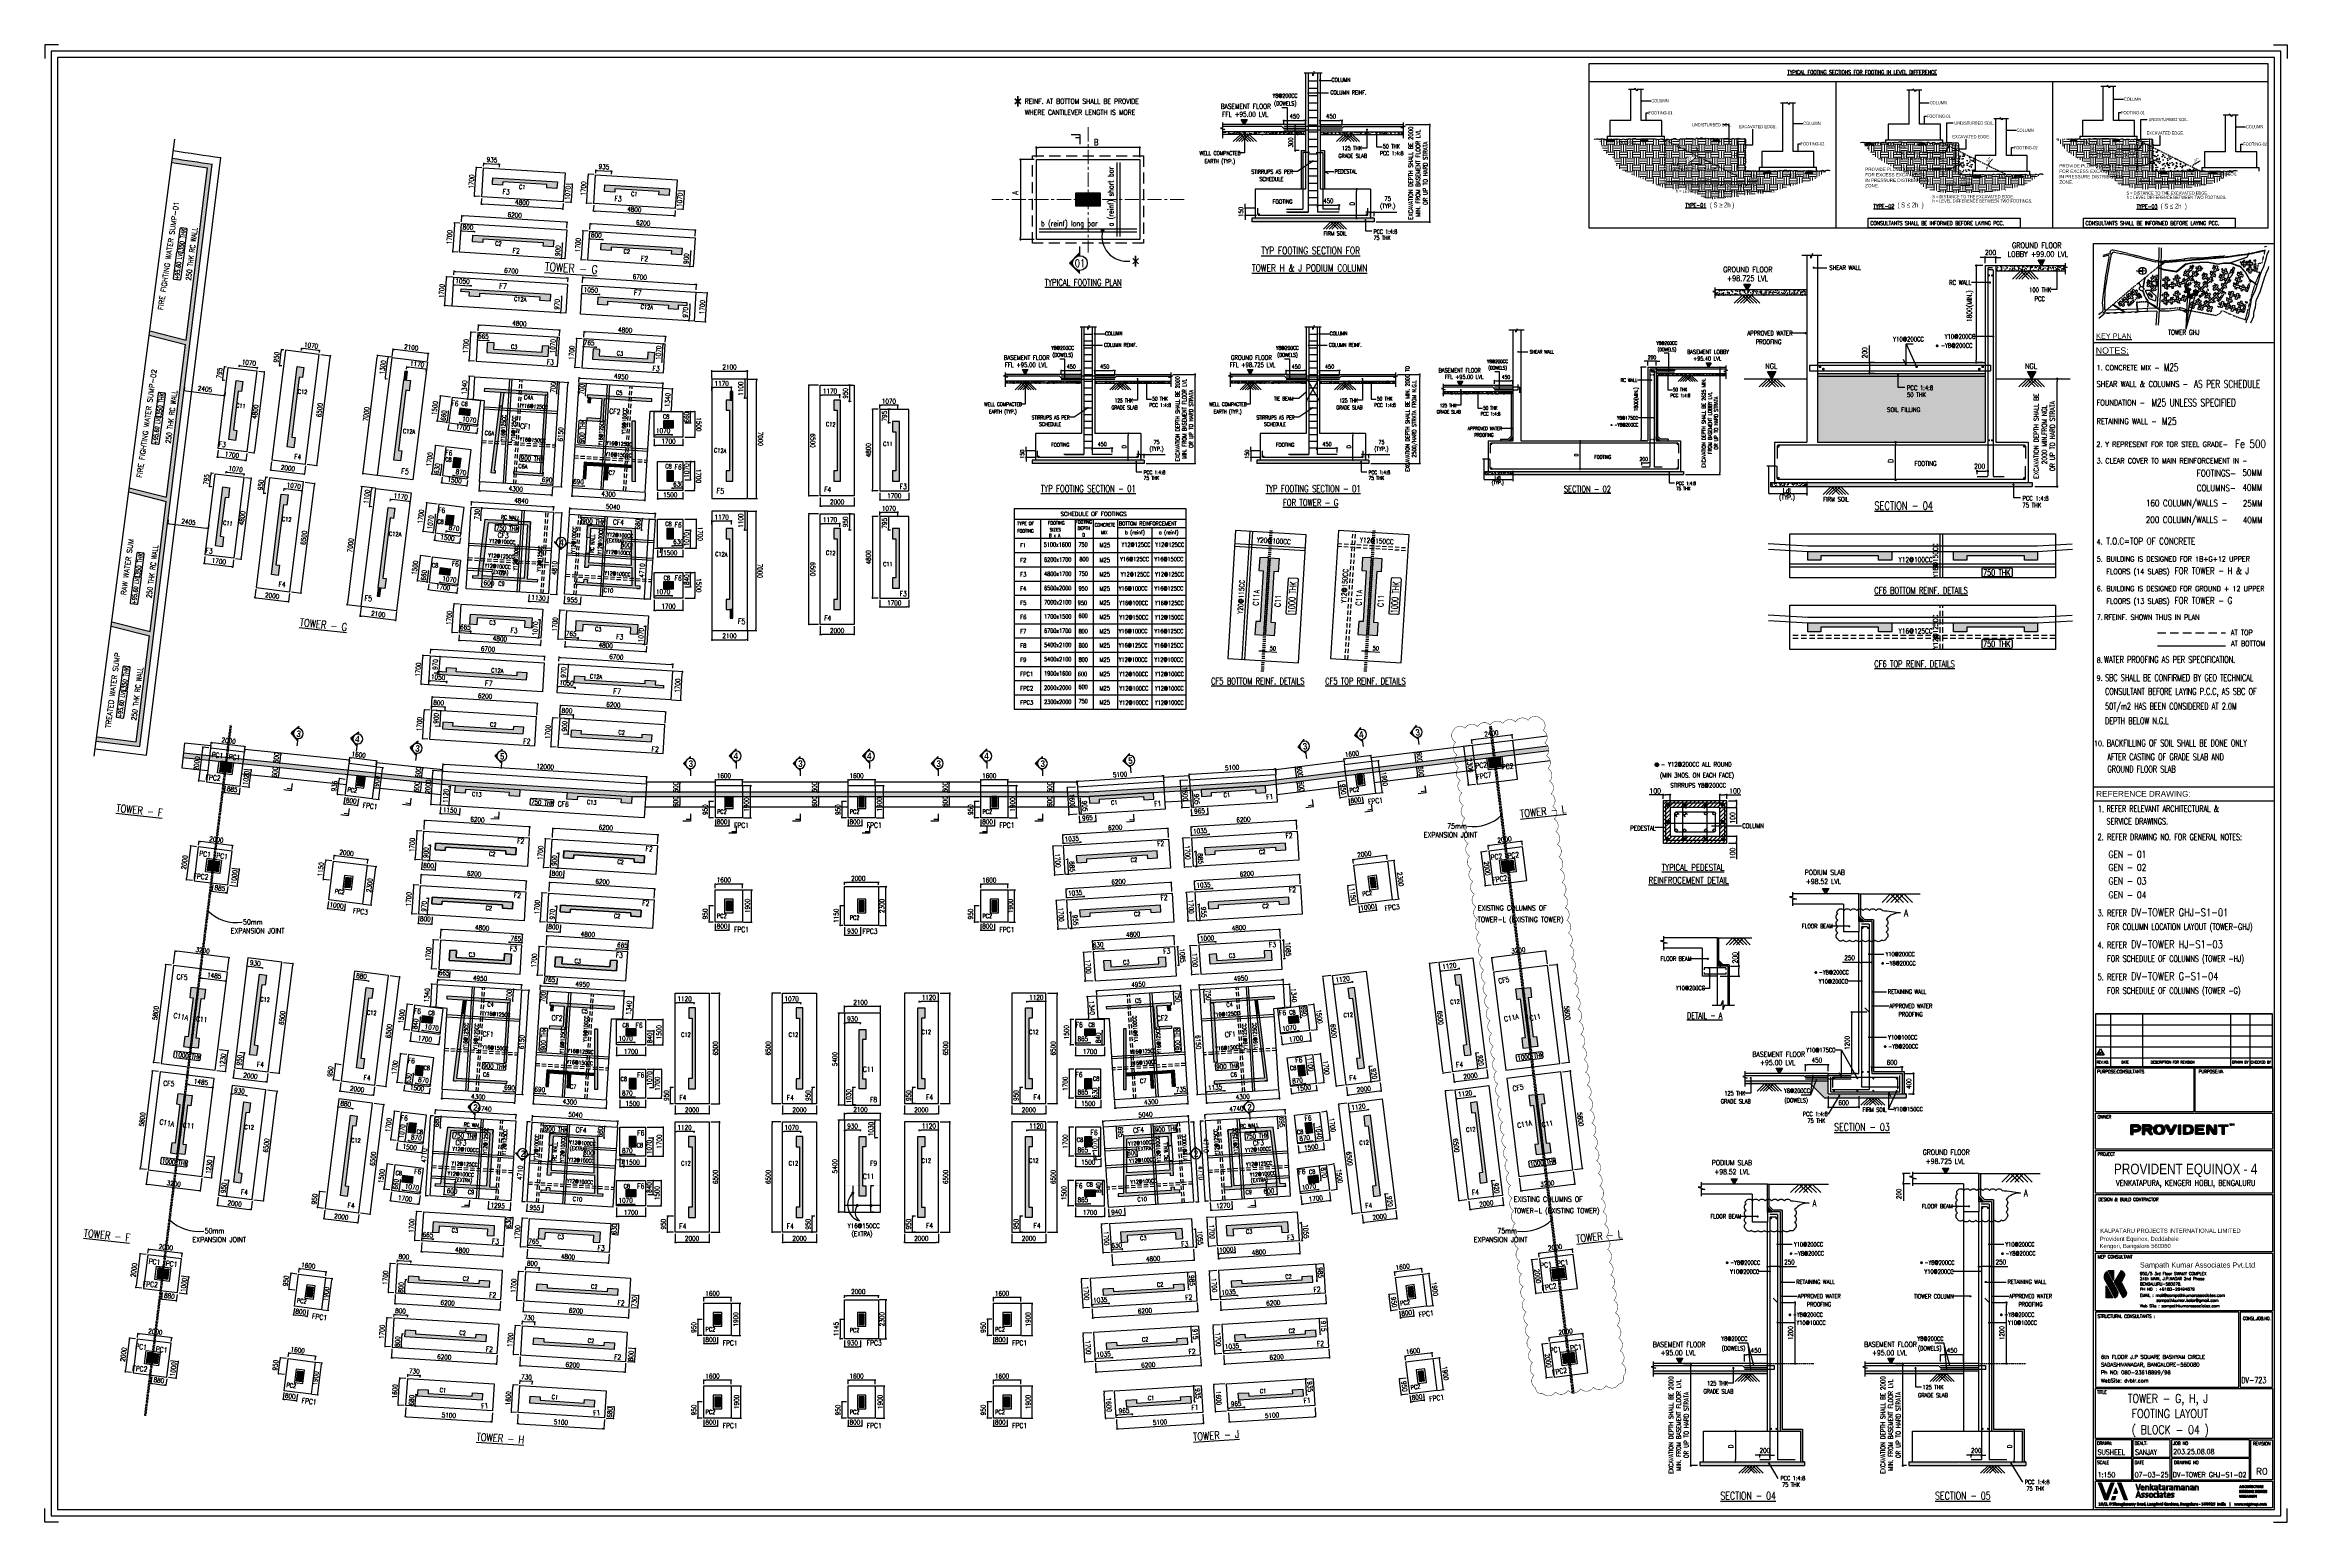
# Model space of a CAD drawing. Extents: x 473024 to 774629, y -1213442 to -1126596.
# Drawn here: x 473024 to 604846, y -1213442 to -1126596 of the extents above; entities that cross this region are included whole.
import ezdxf
from ezdxf.enums import TextEntityAlignment as Align

# ---------------------------------------------------------------- set-up
doc = ezdxf.new("R2010")
doc.units = 0
doc.header["$LTSCALE"] = 100
doc.header["$MEASUREMENT"] = 0
doc.header["$PDMODE"] = 2
doc.header["$PDSIZE"] = -10
for name, pattern in [('( Hidden )', [0.375, 0.25, -0.125]), ('ACAD_ISO07W100', [3, 0, -3]), ('CONTINU', [0]), ('DOT', [0.25, 0, -0.25]), ('HIDDEN', [0.375, 0.25, -0.125]), ('TIT-REAL-ARCH-XFR-A1-TIT_PLAN$0$TIT-REAL-ARCH-INT-A1-INSERT R1$0$DASHDOT', [1, 0.5, -0.25, 0, -0.25]), ('TIT-REAL-ARCH-XFR-A1-TIT_PLAN$0$TIT-REAL-ARCH-INT-A1-INSERT R1$0$HIDDEN', [0.375, 0.25, -0.125]), ('XREF-COLUMN$0$CENTERX2', [101.6, 63.5, -12.7, 12.7, -12.7])]:
    doc.linetypes.add(name, pattern=pattern)
doc.layers.get('0').update_dxf_attribs({"linetype": 'CONTINUOUS'})
doc.layers.get('Defpoints').update_dxf_attribs({"linetype": 'CONTINUOUS'})
for name, color, linetype in [('7', 7, 'CONTINUOUS'), ('a-lowwall', 2, 'CONTINUOUS'), ('a-podium col', 6, 'CONTINUOUS'), ('A-TEXT', 8, 'CONTINUOUS'), ('A-WAL', 7, 'CONTINUOUS'), ('AES-S-DIM 100', 9, 'CONTINUOUS'), ('AR', 1, 'CONTINUOUS'), ('C-STRU-COL-HAT', 253, 'CONTINUOUS'), ('Col', 1, 'CONTINUOUS'), ('COL HAT', 8, 'CONTINUOUS'), ('col-hatch', 8, 'CONTINUOUS'), ('COLDIM', 4, 'CONTINUOUS'), ('COLHAT', 253, 'CONTINUOUS'), ('COLNO', 6, 'CONTINUOUS'), ('column', 10, 'CONTINUOUS'), ('Concrete Line', 2, 'CONTINUOUS'), ('CW-DIM', 4, 'CONTINUOUS'), ('DIM1', 7, 'CONTINUOUS'), ('DIMGRID', 4, 'HIDDEN'), ('dv comment', 3, 'CONTINUOUS'), ('EARTH', 8, 'CONTINUOUS'), ('FOOT', 2, 'CONTINUOUS'), ('FOOTDIM', 4, 'CONTINUOUS'), ('Footing', 2, 'CONTINUOUS'), ('Footing Nos', 4, 'CONTINUOUS'), ('FOOTINGDIM', 2, 'CONTINUOUS'), ('HATCH', 8, 'CONTINUOUS'), ('JW_  BEAM', 4, 'CONTINUOUS'), ('Layer 1', 8, 'CONTINUOUS'), ('PEDESTAL', 4, 'CONTINUOUS'), ('reinf.', 1, 'CONTINUOUS'), ('RODS', 2, 'CONTINUOUS'), ('S-BEAM', 2, 'CONTINUOUS'), ('S-FOOTDIM', 9, 'CONTINUOUS'), ('S-RCWALL', 6, 'CONTINUOUS'), ('S-RCWALL HATCH', 9, 'CONTINUOUS'), ('S-SH-MAINTXT', 2, 'CONTINUOUS'), ('SEC 2 - A - 0.30 THK', 2, 'CONTINUOUS'), ('sectecxt', 3, 'CONTINUOUS'), ('SECTION', 2, 'CONTINUOUS'), ('secton', 8, 'CONTINUOUS'), ('SL', 3, 'CONTINUOUS'), ('SLABTHK', 6, 'CONTINUOUS'), ('STEEL', 5, 'CONTINUOUS'), ('TAB', 1, 'CONTINUOUS'), ('TEX', 4, 'CONTINUOUS'), ('Text', 31, 'CONTINUOUS'), ('text-50', 3, 'CONTINUOUS'), ('TIT-REAL-ARCH-XFR-A1-TIT_PLAN$0$TIT-REAL-ARCH-INT-A1-INSERT R1$0$a-key plan', 8, 'CONTINUOUS'), ('TITLE', 7, 'CONTINUOUS'), ('TITLE TEXT', 7, 'CONTINUOUS'), ('TITLE2', 7, 'CONTINUOUS'), ('TITLEBLOCK', 8, 'CONTINUOUS'), ('TXT1', 6, 'CONTINUOUS'), ('TXT3', 7, 'CONTINUOUS'), ('UG SUMP', 200, 'CONTINUOUS')]:
    doc.layers.add(name, color=color, linetype=linetype)
doc.layers.add('PH-TEXT', color=4, linetype='CONTINUOUS', lineweight=25)
doc.layers.add('XREF-COLUMN$0$S-GRID', color=9, linetype='XREF-COLUMN$0$CENTERX2', lineweight=15)
doc.styles.add('ABHI', font='romans.shx', dxfattribs={"width": 0.75})
doc.styles.add('Arial', font='arial.ttf')
doc.styles.add('BOLD', font='bold.shx', dxfattribs={"width": 0.7})
doc.styles.add('DIM', font='romans.shx', dxfattribs={"width": 0.7})
doc.styles.add('GRID', font='romans.shx')
doc.styles.add('JW1', font='arial.ttf', dxfattribs={"width": 0.8, "height": 200})
doc.styles.add('ROMANS', font='romans.shx', dxfattribs={"width": 0.8})
doc.styles.add('ROMANS_0.8', font='romans.shx', dxfattribs={"width": 0.8})
doc.styles.add('ROMANT', font='ROMANT.SHX', dxfattribs={"width": 0.8})
doc.styles.get("Standard").update_dxf_attribs({"font": 'arial.ttf'})
doc.styles.add('SUSHEEL', font='romans.shx', dxfattribs={"width": 0.75})
doc.styles.add('TIT-REAL-ARCH-XFR-A1-TIT_PLAN$0$TIT-REAL-ARCH-INT-A1-INSERT R1$0$BOLD', font='bold.shx', dxfattribs={"width": 0.8})
doc.styles.add('TIT-REAL-ARCH-XFR-A1-TIT_PLAN$0$TIT-REAL-ARCH-INT-A1-INSERT R1$0$TIT-REAL-ARCH-INT-A1-INSERT$0$ROMANS', font='romans.shx', dxfattribs={"width": 0.7})
doc.styles.add('TIT-REAL-ARCH-XFR-A1-TIT_PLAN$0$TIT-REAL-ARCH-INT-A1-INSERT R1$0$TIT-REAL-ARCH-INT-A1-XREF$0$Arial', font='arial.ttf')
doc.styles.add('TIT-REAL-ARCH-XFR-A1-TIT_PLAN$0$TIT-REAL-ARCH-INT-A1-INSERT R1$0$TIT-REAL-ARCH-INT-A1-XREF$0$ROMANS', font='romans.shx', dxfattribs={"width": 0.7})
doc.styles.add('TITLE', font='arial.ttf', dxfattribs={"width": 0.8, "height": 37.5})
doc.styles.add('TXT-300', font='romans.shx', dxfattribs={"width": 0.75, "height": 300})
doc.dimstyles.new('100-2.5', dxfattribs={"dimscale": 100, "dimtxt": 2.5, "dimasz": 1.25, "dimexe": 1.25, "dimexo": 1, "dimgap": 1, "dimtad": 1, "dimdec": 0, "dimzin": 0, "dimdsep": 46, "dimtxsty": 'GRID', "dimblk1": 'ARCHTICK', "dimblk2": 'ARCHTICK', "dimsah": 1, "dimcen": 0, "dimdle": 1.25, "dimclrd": 1, "dimclre": 1, "dimclrt": 3, "dimadec": 0, "dimazin": 0, "dimtfac": 1, "dimtdec": 0, "dimtix": 1, "dimtmove": 0, "dimatfit": 3, "dimldrblk": 'ARCHTICK', "dimfxl": 1, "dimtolj": 1, "dimtzin": 0, "dimarcsym": 0})
doc.dimstyles.new('dim100', dxfattribs={"dimtxt": 275, "dimasz": 100, "dimexe": 50, "dimexo": 50, "dimgap": 100, "dimtad": 1, "dimdec": 0, "dimrnd": 5, "dimzin": 0, "dimdsep": 46, "dimtxsty": 'ROMANS', "dimblk": 'DOT', "dimcen": 0.09, "dimclrd": 9, "dimclre": 9, "dimclrt": 3, "dimadec": 0, "dimazin": 0, "dimtfac": 1, "dimtdec": 0, "dimtofl": 0, "dimtmove": 1, "dimatfit": 0, "dimldrblk": 'DOT', "dimfxl": 1, "dimtolj": 1, "dimtzin": 0, "dimarcsym": 0})
doc.dimstyles.new('DIM300', dxfattribs={"dimtxt": 10, "dimasz": 100, "dimexe": 150, "dimexo": 0, "dimgap": 100, "dimtad": 1, "dimdec": 0, "dimzin": 0, "dimdsep": 46, "dimtxsty": 'TXT-300', "dimsah": 1, "dimcen": 1, "dimclrd": 8, "dimclre": 8, "dimclrt": 2, "dimadec": 0, "dimazin": 0, "dimtfac": 1, "dimtdec": 0, "dimtmove": 2, "dimatfit": 3, "dimfxl": 1, "dimtolj": 1, "dimtzin": 0, "dimarcsym": 0})
doc.dimstyles.new('Grid dim', dxfattribs={"dimtxt": 200, "dimasz": 75, "dimexe": 0, "dimexo": 0, "dimgap": 100, "dimtad": 1, "dimdec": 0, "dimzin": 0, "dimdsep": 46, "dimtxsty": 'ABHI', "dimblk": 'DOT', "dimcen": 100, "dimdle": 10, "dimclrd": 8, "dimclre": 8, "dimclrt": 6, "dimadec": 0, "dimazin": 0, "dimtfac": 1, "dimtdec": 0, "dimtofl": 0, "dimtmove": 0, "dimatfit": 3, "dimfxl": 1, "dimtolj": 1, "dimtzin": 0, "dimlwd": -1, "dimlwe": -1, "dimarcsym": 0})
doc.dimstyles.new('JW1', dxfattribs={"dimtxt": 0.2, "dimasz": 175, "dimexe": 50, "dimexo": 50, "dimgap": 75, "dimtad": 1, "dimdec": 0, "dimrnd": 5, "dimzin": 1, "dimdsep": 46, "dimtxsty": 'JW1', "dimcen": 0.09, "dimdle": 150, "dimclrd": 9, "dimclre": 9, "dimclrt": 7, "dimadec": 0, "dimazin": 0, "dimtfac": 1, "dimtdec": 0, "dimtofl": 0, "dimtmove": 0, "dimatfit": 3, "dimfxl": 1, "dimtolj": 1, "dimtzin": 0, "dimarcsym": 0})
doc.dimstyles.new('S-DIM-30', dxfattribs={"dimscale": 30, "dimtxt": 2.5, "dimasz": 1, "dimexe": 1, "dimexo": 0.5, "dimgap": 1, "dimtad": 1, "dimdec": 0, "dimdsep": 46, "dimtxsty": 'ROMANS_0.8', "dimblk": 'DOT', "dimcen": 0, "dimdle": 1, "dimclrd": 8, "dimclre": 8, "dimclrt": 3, "dimadec": 1, "dimazin": 2, "dimtfac": 1, "dimtdec": 0, "dimtix": 1, "dimtmove": 0, "dimatfit": 3, "dimfxl": 1, "dimtolj": 1, "dimlwd": -1, "dimlwe": -1, "dimarcsym": 0})
pattern_1 = [(75, (59109.906, -1040417.954), (-17.09165874, 4.57969616), [])]
pattern_2 = [(50, (-145452.44, 4780.67), (215.17805, -18.82564), [22.5, -247.5]), (355, (-145452.44, 4780.67), (-41.6254, 225.65764), [18, -198]), (100.4514, (-145434.5, 4779.1), (173.55281, 206.83186), [19.12206, -210.34263]), (46.1842, (-145452.44, 4840.67), (320.1723, -49.6557), [33.75, -371.25]), (96.6356, (-145425.76, 4836.53), (280.3988, 292.23536), [28.6831, -315.5139]), (351.1842, (-145452.44, 4840.67), (280.3986, 292.2356), [27, -297]), (21, (-145422.44, 4825.67), (179.07212, -120.78567), [22.5, -247.5]), (326, (-145422.44, 4825.67), (72.9946, 217.545), [18, -198]), (71.4514, (-145407.52, 4815.6), (252.0668, 96.75915), [19.12206, -210.34263]), (37.5, (-145452.44, 4780.67), (3.647957, 99.868156), [0, -195.6, 0, -201, 0, -198.75]), (7.5, (-145452.44, 4780.67), (78.92086, 118.32351), [0, -114.6, 0, -191.1, 0, -75.75]), (327.5, (-145519.34, 4780.67), (160.14673, -6.76646), [0, -75, 0, -234, 0, -310.5]), (317.5, (-145549.34, 4780.67), (174.95585, 30.0315), [0, -97.5, 0, -155.4, 0, -220.5])]
pattern_3 = [(50, (-144191.73, -29687.49), (107.589027, -9.41282), [11.25, -123.75]), (355, (-144191.73, -29687.49), (-20.8127, 112.82882), [9, -99]), (100.4514, (-144182.76, -29688.27), (86.77641, 103.41593), [9.56103, -105.17132]), (46.1842, (-144191.73, -29657.49), (160.08616, -24.82785), [16.875, -185.625]), (96.6356, (-144178.39, -29659.56), (140.1994, 146.11768), [14.34154, -157.75695]), (351.1842, (-144191.73, -29657.49), (140.1993, 146.11779), [13.5, -148.5]), (21, (-144176.73, -29664.99), (89.53606, -60.392834), [11.25, -123.75]), (326, (-144176.73, -29664.99), (36.4973, 108.77251), [9, -99]), (71.4514, (-144169.27, -29670.02), (126.033394, 48.379575), [9.56103, -105.17132]), (37.5, (-144191.73, -29687.486), (1.823978, 49.934078), [0, -97.8, 0, -100.5, 0, -99.375]), (7.5, (-144191.73, -29687.486), (39.46043, 59.161757), [0, -57.3, 0, -95.55, 0, -37.875]), (327.5, (-144225.18, -29687.486), (80.073365, -3.383231), [0, -37.5, 0, -117, 0, -155.25]), (317.5, (-144240.18, -29687.486), (87.477925, 15.015747), [0, -48.75, 0, -77.7, 0, -110.25])]
pattern_4 = [(50, (-145665.08, 4780.67), (215.17805, -18.82564), [22.5, -247.5]), (355, (-145665.08, 4780.67), (-41.6254, 225.65764), [18, -198]), (100.4514, (-145647.14, 4779.1), (173.55281, 206.83186), [19.12206, -210.34263]), (46.1842, (-145665.08, 4840.67), (320.1723, -49.6557), [33.75, -371.25]), (96.6356, (-145638.4, 4836.53), (280.3988, 292.23536), [28.6831, -315.5139]), (351.1842, (-145665.08, 4840.67), (280.3986, 292.2356), [27, -297]), (21, (-145635.08, 4825.67), (179.07212, -120.78567), [22.5, -247.5]), (326, (-145635.08, 4825.67), (72.9946, 217.545), [18, -198]), (71.4514, (-145620.15, 4815.6), (252.0668, 96.75915), [19.12206, -210.34263]), (37.5, (-145665.075, 4780.67), (3.647957, 99.868156), [0, -195.6, 0, -201, 0, -198.75]), (7.5, (-145665.08, 4780.67), (78.92086, 118.32351), [0, -114.6, 0, -191.1, 0, -75.75]), (327.5, (-145731.975, 4780.67), (160.14673, -6.76646), [0, -75, 0, -234, 0, -310.5]), (317.5, (-145761.98, 4780.67), (174.95585, 30.0315), [0, -97.5, 0, -155.4, 0, -220.5])]
pattern_5 = [(50, (7527.19, 5803.98), (107.589, -9.4128), [11.25, -123.75]), (355, (7527.19, 5803.98), (-20.8127, 112.8288), [9, -99]), (100.4514, (7536.15, 5803.2), (86.7764, 103.4159), [9.561, -105.1713]), (46.1842, (7527.19, 5833.98), (160.0862, -24.8279), [16.875, -185.625]), (96.6356, (7540.53, 5831.91), (140.1994, 146.1177), [14.3415, -157.757]), (351.1842, (7527.19, 5833.98), (140.1993, 146.1178), [13.5, -148.5]), (21, (7542.19, 5826.48), (89.5361, -60.3928), [11.25, -123.75]), (326, (7542.19, 5826.48), (36.4973, 108.7725), [9, -99]), (71.4514, (7549.65, 5821.45), (126.0334, 48.3796), [9.561, -105.1713]), (37.5, (7527.186, 5803.98), (1.82398, 49.93408), [0, -97.8, 0, -100.5, 0, -99.375]), (7.5, (7527.186, 5803.98), (39.46043, 59.16176), [0, -57.3, 0, -95.55, 0, -37.875]), (327.5, (7493.736, 5803.98), (80.07337, -3.38323), [0, -37.5, 0, -117, 0, -155.25]), (317.5, (7478.736, 5803.98), (87.4779, 15.01575), [0, -48.75, 0, -77.7, 0, -110.25])]
pattern_6 = [(50, (7527.19, 5803.98), (107.589, -9.4128), [11.25, -123.75]), (355, (7527.19, 5803.98), (-20.8127, 112.8288), [9, -99]), (100.4514, (7536.15, 5803.2), (86.7764, 103.4159), [9.561, -105.1713]), (46.1842, (7527.19, 5833.98), (160.0862, -24.8279), [16.875, -185.625]), (96.6356, (7540.53, 5831.91), (140.1994, 146.1177), [14.3415, -157.757]), (351.1842, (7527.19, 5833.98), (140.1993, 146.1178), [13.5, -148.5]), (21, (7542.19, 5826.48), (89.5361, -60.3928), [11.25, -123.75]), (326, (7542.19, 5826.48), (36.4973, 108.7725), [9, -99]), (71.4514, (7549.65, 5821.45), (126.0334, 48.3796), [9.561, -105.1713]), (37.5, (7527.186, 5803.98), (1.82398, 49.93408), [0, -97.8, 0, -100.5, 0, -99.375]), (7.5, (7527.186, 5803.98), (39.46043, 59.16176), [0, -57.3, 0, -95.55, 0, -37.875]), (327.5, (7493.736, 5803.98), (80.07337, -3.38323), [0, -37.5, 0, -117, 0, -155.25]), (317.5, (7478.736, 5803.98), (87.4779, 15.01575), [0, -48.75, 0, -77.7, 0, -110.25])]

# ---------------------------------------------------------------- blocks, each defined once
blk = doc.blocks.new('_Dot')
at = {"color": 0, "linetype": 'ByBlock', "lineweight": -2}
blk.add_line((-0.5, 0), (-1, 0), dxfattribs=at)
at = {"color": 0, "linetype": 'ByBlock', "const_width": 0.5}
blk.add_lwpolyline([(-0.25, 0, 1), (0.25, 0, 1)], format="xyb", close=True, dxfattribs=at)
blk = doc.blocks.new('*D53')
at = {"layer": 'Defpoints', "color": 0, "transparency": 16777216}
for p in [(561461, -1202604), (561501, -1202926), (563486, -1202680)]:
    blk.add_point(p, dxfattribs=at)
at = {"layer": 'S-FOOTDIM', "color": 9, "lineweight": -2, "transparency": 16777216}
for p, q in [((561489, -1202826), (561461, -1202604)), ((563347, -1202370), (561561, -1202592)), ((563474, -1202580), (563446, -1202358))]:
    blk.add_line(p, q, dxfattribs=at)
at = {"layer": 'S-FOOTDIM', "color": 9, "lineweight": -2, "transparency": 16777216, "xscale": 100, "yscale": 100, "zscale": 100}
for p, rotation in [((561461, -1202604), 187.0664214194665), ((563446, -1202358), 7.066421419466531)]:
    blk.add_blockref('_Dot', p, dxfattribs=dict(at, rotation=rotation))
at = {"layer": 'S-FOOTDIM', "color": 3, "transparency": 16777216, "insert": (562425, -1202245), "char_height": 275, "attachment_point": 5, "rotation": 7.06642, "style": 'ROMANS'}
blk.add_mtext('\\A1;2000', dxfattribs=at)
blk = doc.blocks.new('*D54')
at = {"layer": 'Defpoints', "color": 0, "transparency": 16777216}
for p in [(561501, -1202926), (561290, -1204967), (561747, -1204910)]:
    blk.add_point(p, dxfattribs=at)
at = {"layer": 'S-FOOTDIM', "color": 9, "lineweight": -2, "transparency": 16777216}
for p, q in [((561402, -1202938), (561044, -1202982)), ((561056, -1203082), (561277, -1204868)), ((561648, -1204923), (561290, -1204967))]:
    blk.add_line(p, q, dxfattribs=at)
for p, xscale, yscale, zscale, rotation in [((561044, -1202982), 99.99999999999999, 99.99999999999999, 99.99999999999999, 97.06642141946028), ((561290, -1204967), 100, 100, 100, 277.0664214194603)]:
    blk.add_blockref('_Dot', p, dxfattribs=dict(at, xscale=xscale, yscale=yscale, zscale=zscale, rotation=rotation))
at = {"layer": 'S-FOOTDIM', "color": 3, "transparency": 16777216, "insert": (561402, -1203946), "char_height": 275, "attachment_point": 5, "rotation": 277.06642, "style": 'ROMANS'}
blk.add_mtext('\\A1;2000', dxfattribs=at)
blk = doc.blocks.new('*D55')
at = {"layer": 'Defpoints', "color": 0, "transparency": 16777216}
for p in [(560846, -1197642), (560886, -1197964), (562871, -1197718)]:
    blk.add_point(p, dxfattribs=at)
at = {"layer": 'S-FOOTDIM', "color": 9, "lineweight": -2, "transparency": 16777216}
for p, q in [((560874, -1197864), (560846, -1197642)), ((562732, -1197408), (560946, -1197630)), ((562859, -1197618), (562831, -1197396))]:
    blk.add_line(p, q, dxfattribs=at)
for p, xscale, yscale, zscale, rotation in [((560846, -1197642), 100, 100, 100, 187.0664214194603), ((562831, -1197396), 99.99999999999999, 99.99999999999999, 99.99999999999999, 7.066421419460296)]:
    blk.add_blockref('_Dot', p, dxfattribs=dict(at, xscale=xscale, yscale=yscale, zscale=zscale, rotation=rotation))
at = {"layer": 'S-FOOTDIM', "color": 3, "transparency": 16777216, "insert": (561810, -1197283), "char_height": 275, "attachment_point": 5, "rotation": 7.06642, "style": 'ROMANS'}
blk.add_mtext('\\A1;2000', dxfattribs=at)
blk = doc.blocks.new('*D56')
at = {"layer": 'Defpoints', "color": 0, "transparency": 16777216}
for p in [(560886, -1197964), (560675, -1200005), (561132, -1199948)]:
    blk.add_point(p, dxfattribs=at)
at = {"layer": 'S-FOOTDIM', "color": 9, "lineweight": -2, "transparency": 16777216}
for p, q in [((560787, -1197976), (560429, -1198020)), ((560441, -1198120), (560662, -1199906)), ((561033, -1199961), (560675, -1200005))]:
    blk.add_line(p, q, dxfattribs=at)
at = {"layer": 'S-FOOTDIM', "color": 9, "lineweight": -2, "transparency": 16777216, "xscale": 100, "yscale": 100, "zscale": 100}
for p, rotation in [((560429, -1198020), 97.06642141946689), ((560675, -1200005), 277.0664214194669)]:
    blk.add_blockref('_Dot', p, dxfattribs=dict(at, rotation=rotation))
at = {"layer": 'S-FOOTDIM', "color": 3, "transparency": 16777216, "insert": (560787, -1198984), "char_height": 275, "attachment_point": 5, "rotation": 277.06642, "style": 'ROMANS'}
blk.add_mtext('\\A1;2000', dxfattribs=at)
blk = doc.blocks.new('*D57')
at = {"layer": 'Defpoints', "color": 0, "transparency": 16777216}
for p in [(557875, -1173670), (557915, -1173992), (559899, -1173746)]:
    blk.add_point(p, dxfattribs=at)
at = {"layer": 'S-FOOTDIM', "color": 9, "lineweight": -2, "transparency": 16777216}
for p, q in [((557902, -1173893), (557875, -1173670)), ((559760, -1173437), (557974, -1173658)), ((559887, -1173646), (559860, -1173424))]:
    blk.add_line(p, q, dxfattribs=at)
for p, xscale, yscale, zscale, rotation in [((557875, -1173670), 99.99999999999999, 99.99999999999999, 99.99999999999999, 187.0664214194661), ((559860, -1173424), 100, 100, 100, 7.066421419466133)]:
    blk.add_blockref('_Dot', p, dxfattribs=dict(at, xscale=xscale, yscale=yscale, zscale=zscale, rotation=rotation))
at = {"layer": 'S-FOOTDIM', "color": 3, "transparency": 16777216, "insert": (558838, -1173312), "char_height": 275, "attachment_point": 5, "rotation": 7.06642, "style": 'ROMANS'}
blk.add_mtext('\\A1;2000', dxfattribs=at)
blk = doc.blocks.new('*D58')
at = {"layer": 'Defpoints', "color": 0, "transparency": 16777216}
for p in [(557915, -1173992), (557703, -1176033), (558161, -1175977)]:
    blk.add_point(p, dxfattribs=at)
at = {"layer": 'S-FOOTDIM', "color": 9, "lineweight": -2, "transparency": 16777216}
for p, q in [((557815, -1174004), (557457, -1174048)), ((557469, -1174148), (557691, -1175934)), ((558061, -1175989), (557703, -1176033))]:
    blk.add_line(p, q, dxfattribs=at)
at = {"layer": 'S-FOOTDIM', "color": 9, "lineweight": -2, "transparency": 16777216, "xscale": 100, "yscale": 100, "zscale": 100}
for p, rotation in [((557457, -1174048), 97.06642141946689), ((557703, -1176033), 277.0664214194669)]:
    blk.add_blockref('_Dot', p, dxfattribs=dict(at, rotation=rotation))
at = {"layer": 'S-FOOTDIM', "color": 3, "transparency": 16777216, "insert": (557816, -1175012), "char_height": 275, "attachment_point": 5, "rotation": 277.06642, "style": 'ROMANS'}
blk.add_mtext('\\A1;2000', dxfattribs=at)
blk = doc.blocks.new('*D59')
at = {"layer": 'Defpoints', "color": 0, "transparency": 16777216}
for p in [(556903, -1167456), (556943, -1167778), (559325, -1167483)]:
    blk.add_point(p, dxfattribs=at)
at = {"layer": 'S-FOOTDIM', "color": 9, "lineweight": -2, "transparency": 16777216}
for p, q in [((556931, -1167679), (556903, -1167456)), ((559185, -1167173), (557002, -1167444)), ((559312, -1167383), (559285, -1167161))]:
    blk.add_line(p, q, dxfattribs=at)
for p, xscale, yscale, zscale, rotation in [((556903, -1167456), 100, 100, 100, 187.0664214194586), ((559285, -1167161), 99.99999999999999, 99.99999999999999, 99.99999999999999, 7.066421419458539)]:
    blk.add_blockref('_Dot', p, dxfattribs=dict(at, xscale=xscale, yscale=yscale, zscale=zscale, rotation=rotation))
at = {"layer": 'S-FOOTDIM', "color": 3, "transparency": 16777216, "insert": (558065, -1167073), "char_height": 275, "attachment_point": 5, "rotation": 7.06642, "style": 'ROMANS'}
blk.add_mtext('\\A1;2400', dxfattribs=at)
blk = doc.blocks.new('*D60')
at = {"layer": 'Defpoints', "color": 0, "transparency": 16777216}
for p in [(556943, -1167778), (556713, -1170124), (557226, -1170060)]:
    blk.add_point(p, dxfattribs=at)
at = {"layer": 'S-FOOTDIM', "color": 9, "lineweight": -2, "transparency": 16777216}
for p, q in [((556844, -1167790), (556431, -1167841)), ((556443, -1167941), (556701, -1170025)), ((557127, -1170073), (556713, -1170124))]:
    blk.add_line(p, q, dxfattribs=at)
for p, xscale, yscale, zscale, rotation in [((556431, -1167841), 100, 100, 100, 97.0664214194628), ((556713, -1170124), 99.99999999999999, 99.99999999999999, 99.99999999999999, 277.0664214194628)]:
    blk.add_blockref('_Dot', p, dxfattribs=dict(at, xscale=xscale, yscale=yscale, zscale=zscale, rotation=rotation))
at = {"layer": 'S-FOOTDIM', "color": 3, "transparency": 16777216, "insert": (556808, -1168953), "char_height": 275, "attachment_point": 5, "rotation": 277.06642, "style": 'ROMANS'}
blk.add_mtext('\\A1;2300', dxfattribs=at)
blk = doc.blocks.new('*D61')
at = {"layer": 'Defpoints', "color": 0, "transparency": 16777216}
for p in [(562857, -1192729, 0), (559681, -1193122, 0), (559787, -1193974)]:
    blk.add_point(p, dxfattribs=at)
at = {"layer": 'S-FOOTDIM', "color": 9, "lineweight": -2, "transparency": 16777216}
for p, q in [((562869, -1192828), (562962, -1193580)), ((559693, -1193222), (559787, -1193974)), ((562863, -1193592), (559886, -1193962))]:
    blk.add_line(p, q, dxfattribs=at)
at = {"layer": 'S-FOOTDIM', "color": 9, "lineweight": -2, "transparency": 16777216, "xscale": 100, "yscale": 100, "zscale": 100}
for p, rotation in [((559787, -1193974), 187.0664808279844), ((562962, -1193580), 7.066480827984397)]:
    blk.add_blockref('_Dot', p, dxfattribs=dict(at, rotation=rotation))
at = {"layer": 'S-FOOTDIM', "color": 3, "transparency": 16777216, "insert": (561345, -1193541), "char_height": 275, "attachment_point": 5, "rotation": 7.06648, "style": 'ROMANS'}
blk.add_mtext('\\A1;3200', dxfattribs=at)
blk = doc.blocks.new('*D62')
at = {"layer": 'Defpoints', "color": 0, "transparency": 16777216}
for p in [(558087, -1180263), (558193, -1181114, 0), (561368, -1180721, 0)]:
    blk.add_point(p, dxfattribs=at)
at = {"layer": 'S-FOOTDIM', "color": 9, "lineweight": -2, "transparency": 16777216}
for p, q in [((558180, -1181015), (558087, -1180263)), ((561164, -1179882), (558186, -1180251)), ((561356, -1180621), (561263, -1179869))]:
    blk.add_line(p, q, dxfattribs=at)
at = {"layer": 'S-FOOTDIM', "color": 9, "lineweight": -2, "transparency": 16777216, "xscale": 100, "yscale": 100, "zscale": 100}
for p, rotation in [((558087, -1180263), 187.0664808568222), ((561263, -1179869), 7.066480856822128)]:
    blk.add_blockref('_Dot', p, dxfattribs=dict(at, rotation=rotation))
at = {"layer": 'S-FOOTDIM', "color": 3, "transparency": 16777216, "insert": (559646, -1179830), "char_height": 275, "attachment_point": 5, "rotation": 7.06648, "style": 'ROMANS'}
blk.add_mtext('\\A1;3200', dxfattribs=at)
blk = doc.blocks.new('*D63')
at = {"layer": 'Defpoints', "color": 0, "transparency": 16777216}
for p in [(562143, -1186973, 0), (562706, -1186903), (562857, -1192729, 0)]:
    blk.add_point(p, dxfattribs=at)
at = {"layer": 'S-FOOTDIM', "color": 9, "lineweight": -2, "transparency": 16777216}
for p, q in [((562242, -1186961), (562706, -1186903)), ((563407, -1192560), (562718, -1187002)), ((562956, -1192717), (563419, -1192659))]:
    blk.add_line(p, q, dxfattribs=at)
at = {"layer": 'S-FOOTDIM', "color": 9, "lineweight": -2, "transparency": 16777216, "xscale": 100, "yscale": 100, "zscale": 100}
for p, rotation in [((562706, -1186903), 97.06544132751343), ((563419, -1192659), 277.0654413275134)]:
    blk.add_blockref('_Dot', p, dxfattribs=dict(at, rotation=rotation))
at = {"layer": 'S-FOOTDIM', "color": 3, "transparency": 16777216, "insert": (563298, -1189752), "char_height": 275, "attachment_point": 5, "rotation": 277.06544, "style": 'ROMANS'}
blk.add_mtext('\\A1;5800', dxfattribs=at)
blk = doc.blocks.new('*D64')
at = {"layer": 'Defpoints', "color": 0, "transparency": 16777216}
for p in [(561369, -1180721, 0), (561931, -1180651), (562082, -1186477, 0)]:
    blk.add_point(p, dxfattribs=at)
at = {"layer": 'S-FOOTDIM', "color": 9, "lineweight": -2, "transparency": 16777216}
for p, q in [((561468, -1180708), (561931, -1180651)), ((562632, -1186308), (561944, -1180750)), ((562181, -1186464), (562645, -1186407))]:
    blk.add_line(p, q, dxfattribs=at)
for p, xscale, yscale, zscale, rotation in [((561931, -1180651), 100, 100, 100, 97.06544132751227), ((562645, -1186407), 99.99999999999999, 99.99999999999999, 99.99999999999999, 277.0654413275123)]:
    blk.add_blockref('_Dot', p, dxfattribs=dict(at, xscale=xscale, yscale=yscale, zscale=zscale, rotation=rotation))
at = {"layer": 'S-FOOTDIM', "color": 3, "transparency": 16777216, "insert": (562524, -1183500), "char_height": 275, "attachment_point": 5, "rotation": 277.06544, "style": 'ROMANS'}
blk.add_mtext('\\A1;5800', dxfattribs=at)
blk = doc.blocks.new('TIT-REAL-ARCH-XFR-A1-TIT_PLAN$0$TIT-REAL-ARCH-INT-A1-INSERT R1$0$provident')
h = blk.add_hatch(color=6)
h.dxf.hatch_style = 2
edge = h.paths.add_edge_path()
edge.add_spline(control_points=[(2.35, 0.89), (2.35, 0.89), (2.35, 0.89), (1.97, 0.71), (1.4, 0.71), (1.4, 0.71), (0.62, 0.71), (0.62, 0.71), (0.62, 0.71), (0.62, 0.19), (0.62, 0.19), (0.62, 0.11), (0.55, 0.04), (0.47, 0.04), (0.47, 0.04), (0.15, 0.04), (0.15, 0.04), (0.07, 0.04), (0, 0.11), (0, 0.19), (0, 0.19), (0, 2.19), (0, 2.19), (0, 2.28), (0.06, 2.34), (0.15, 2.34), (0.15, 2.34), (1.37, 2.34), (1.37, 2.34), (1.99, 2.34), (2.35, 2.13), (2.35, 1.51), (2.35, 0.89)], knot_values=[0, 0, 0, 0, 0.00001, 0.00002, 1, 1, 1, 2, 2, 2, 3, 3, 3, 4, 4, 4, 5, 5, 5, 6, 6, 6, 7, 7, 7, 8, 8, 8, 9, 9, 9, 10, 10, 10, 10], degree=3, periodic=0)
edge = h.paths.add_edge_path()
edge.add_spline(control_points=[(0.62, 1.17), (0.62, 1.17), (0.62, 1.17), (1.34, 1.17), (1.34, 1.17), (1.55, 1.17), (1.73, 1.26), (1.73, 1.5), (1.73, 1.81), (1.54, 1.88), (1.34, 1.88), (1.34, 1.88), (0.62, 1.88), (0.62, 1.88), (0.62, 1.88), (0.62, 1.17), (0.62, 1.17), (0.62, 1.17)], knot_values=[0, 0, 0, 0, 0.00001, 0.00002, 1, 1, 1, 2, 2, 2, 3, 3, 3, 4, 4, 4, 5, 5, 5, 5], degree=3, periodic=0)
h = blk.add_hatch(color=6)
h.dxf.hatch_style = 2
edge = h.paths.add_edge_path()
edge.add_spline(control_points=[(5.07, 1.26), (5.07, 1.26), (5.07, 1.26), (4.88, 1.07), (4.61, 0.96), (4.61, 0.96), (4.67, 0.86), (4.8, 0.66), (4.8, 0.66), (5.09, 0.2), (5.09, 0.2), (5.15, 0.11), (5.12, 0.04), (5.04, 0.04), (5.04, 0.04), (4.63, 0.04), (4.63, 0.04), (4.55, 0.04), (4.44, 0.11), (4.39, 0.2), (4.39, 0.2), (4.11, 0.62), (4.11, 0.62), (4.03, 0.75), (3.91, 0.88), (3.71, 0.88), (3.71, 0.88), (3.35, 0.88), (3.35, 0.88), (3.35, 0.88), (3.35, 0.18), (3.35, 0.18), (3.35, 0.12), (3.29, 0.04), (3.21, 0.04), (3.21, 0.04), (2.88, 0.04), (2.88, 0.04), (2.79, 0.04), (2.73, 0.11), (2.73, 0.18), (2.73, 0.18), (2.73, 2.19), (2.73, 2.19), (2.73, 2.28), (2.8, 2.34), (2.88, 2.34), (2.88, 2.34), (4.13, 2.34), (4.13, 2.34), (4.68, 2.34), (5.07, 2.1), (5.07, 1.61), (5.07, 1.26)], knot_values=[0, 0, 0, 0, 0.00001, 0.00002, 1, 1, 1, 2, 2, 2, 3, 3, 3, 4, 4, 4, 5, 5, 5, 6, 6, 6, 7, 7, 7, 8, 8, 8, 9, 9, 9, 10, 10, 10, 11, 11, 11, 12, 12, 12, 13, 13, 13, 14, 14, 14, 15, 15, 15, 16, 16, 16, 17, 17, 17, 17], degree=3, periodic=0)
edge = h.paths.add_edge_path()
edge.add_spline(control_points=[(3.35, 1.35), (3.35, 1.35), (3.35, 1.35), (4.19, 1.35), (4.19, 1.35), (4.28, 1.35), (4.46, 1.39), (4.46, 1.6), (4.46, 1.81), (4.34, 1.88), (4.19, 1.88), (4.19, 1.88), (3.35, 1.88), (3.35, 1.88), (3.35, 1.88), (3.35, 1.35), (3.35, 1.35), (3.35, 1.35)], knot_values=[0, 0, 0, 0, 0.00001, 0.00002, 1, 1, 1, 2, 2, 2, 3, 3, 3, 4, 4, 4, 5, 5, 5, 5], degree=3, periodic=0)
h = blk.add_hatch(color=6)
h.dxf.hatch_style = 2
edge = h.paths.add_edge_path()
edge.add_spline(control_points=[(7.95, 1.85), (7.95, 1.85), (7.95, 1.85), (7.65, 2.38), (6.66, 2.38), (5.68, 2.38), (5.38, 1.85), (5.38, 1.19), (5.38, 0.53), (5.69, 0), (6.66, 0), (7.63, 0), (7.95, 0.53), (7.95, 1.19), (7.95, 1.85)], knot_values=[0, 0, 0, 0, 0.00001, 0.00002, 1, 1, 1, 2, 2, 2, 3, 3, 3, 4, 4, 4, 4], degree=3, periodic=0)
edge = h.paths.add_edge_path()
edge.add_spline(control_points=[(7.36, 0.62), (7.36, 0.62), (7.36, 0.62), (7.05, 0.44), (6.66, 0.44), (6.28, 0.44), (5.96, 0.62), (5.96, 1.19), (5.96, 1.76), (6.28, 1.94), (6.66, 1.94), (7.05, 1.94), (7.36, 1.77), (7.36, 1.19), (7.36, 0.62)], knot_values=[0, 0, 0, 0, 0.00001, 0.00002, 1, 1, 1, 2, 2, 2, 3, 3, 3, 4, 4, 4, 4], degree=3, periodic=0)
h = blk.add_hatch(color=6)
h.dxf.hatch_style = 2
edge = h.paths.add_edge_path()
edge.add_spline(control_points=[(8.08, 2.34), (8.08, 2.34), (8.08, 2.34), (8.16, 2.18), (8.16, 2.18), (8.16, 2.18), (8.91, 0.55), (8.91, 0.55), (8.91, 0.55), (9.24, 1.24), (9.24, 1.24), (9.24, 1.24), (8.8, 2.18), (8.8, 2.18), (8.73, 2.34), (8.63, 2.34), (8.61, 2.34), (8.61, 2.34), (8.26, 2.34), (8.26, 2.34), (8.08, 2.34)], knot_values=[0, 0, 0, 0, 0.00001, 0.00002, 1, 1, 1, 2, 2, 2, 3, 3, 3, 4, 4, 4, 5, 5, 5, 6, 6, 6, 6], degree=3, periodic=0)
h = blk.add_hatch(color=6)
h.dxf.hatch_style = 2
edge = h.paths.add_edge_path()
edge.add_spline(control_points=[(10.05, 2.2), (10.05, 2.2), (10.05, 2.2), (9.64, 1.32), (9.64, 1.32), (9.64, 1.32), (9.42, 0.84), (9.42, 0.84), (9.42, 0.84), (9.42, 0.84), (9.42, 0.84), (9.42, 0.84), (9.1, 0.15), (9.1, 0.15), (9.15, 0.08), (9.21, 0.04), (9.31, 0.04), (9.31, 0.04), (9.54, 0.04), (9.54, 0.04), (9.65, 0.04), (9.72, 0.1), (9.77, 0.2), (9.77, 0.2), (10.68, 2.18), (10.68, 2.18), (10.68, 2.18), (10.77, 2.34), (10.59, 2.34), (10.59, 2.34), (10.23, 2.34), (10.23, 2.34), (10.21, 2.34), (10.13, 2.34), (10.05, 2.2), (10.05, 2.2)], knot_values=[0, 0, 0, 0, 0.00001, 0.00002, 1, 1, 1, 2, 2, 2, 3, 3, 3, 4, 4, 4, 5, 5, 5, 6, 6, 6, 7, 7, 7, 8, 8, 8, 9, 9, 9, 10, 10, 10, 11, 11, 11, 11], degree=3, periodic=0)
h = blk.add_hatch(color=6)
h.dxf.hatch_style = 2
edge = h.paths.add_edge_path()
edge.add_spline(control_points=[(11.13, 0.19), (11.13, 0.19), (11.13, 0.19), (11.13, 2.19), (11.13, 2.19), (11.13, 2.28), (11.2, 2.34), (11.29, 2.34), (11.29, 2.34), (11.6, 2.34), (11.6, 2.34), (11.68, 2.34), (11.75, 2.28), (11.75, 2.19), (11.75, 2.19), (11.75, 0.19), (11.75, 0.19), (11.75, 0.11), (11.68, 0.04), (11.6, 0.04), (11.6, 0.04), (11.29, 0.04), (11.29, 0.04), (11.2, 0.04), (11.13, 0.1), (11.13, 0.19), (11.13, 0.19)], knot_values=[0, 0, 0, 0, 0.00001, 0.00002, 1, 1, 1, 2, 2, 2, 3, 3, 3, 4, 4, 4, 5, 5, 5, 6, 6, 6, 7, 7, 7, 8, 8, 8, 8], degree=3, periodic=0)
h = blk.add_hatch(color=6)
h.dxf.hatch_style = 2
edge = h.paths.add_edge_path()
edge.add_spline(control_points=[(12.26, 2.27), (12.26, 2.27), (12.26, 2.27), (12.33, 2.34), (12.41, 2.34), (12.41, 2.34), (13.31, 2.34), (13.31, 2.34), (14.24, 2.34), (14.64, 1.97), (14.64, 1.19), (14.64, 0.4), (14.24, 0.04), (13.31, 0.04), (13.31, 0.04), (12.41, 0.04), (12.41, 0.04), (12.33, 0.04), (12.26, 0.1), (12.26, 0.19), (12.26, 0.19), (12.26, 2.18), (12.26, 2.18), (12.26, 2.27)], knot_values=[0, 0, 0, 0, 0.00001, 0.00002, 1, 1, 1, 2, 2, 2, 3, 3, 3, 4, 4, 4, 5, 5, 5, 6, 6, 6, 7, 7, 7, 7], degree=3, periodic=0)
edge = h.paths.add_edge_path()
edge.add_spline(control_points=[(12.88, 0.49), (12.88, 0.49), (12.88, 0.49), (13.29, 0.49), (13.29, 0.49), (13.72, 0.49), (14.02, 0.7), (14.02, 1.19), (14.02, 1.68), (13.7, 1.88), (13.29, 1.88), (13.29, 1.88), (12.88, 1.88), (12.88, 1.88), (12.88, 1.88), (12.88, 0.49), (12.88, 0.49), (12.88, 0.49)], knot_values=[0, 0, 0, 0, 0.00001, 0.00002, 1, 1, 1, 2, 2, 2, 3, 3, 3, 4, 4, 4, 5, 5, 5, 5], degree=3, periodic=0)
h = blk.add_hatch(color=6)
h.dxf.hatch_style = 2
edge = h.paths.add_edge_path()
edge.add_spline(control_points=[(17.15, 0.5), (17.15, 0.5), (17.15, 0.5), (17.21, 0.43), (17.21, 0.35), (17.21, 0.35), (17.21, 0.18), (17.21, 0.18), (17.21, 0.11), (17.15, 0.04), (17.06, 0.04), (17.06, 0.04), (15.22, 0.04), (15.22, 0.04), (15.13, 0.04), (15.07, 0.11), (15.07, 0.19), (15.07, 0.19), (15.07, 2.19), (15.07, 2.19), (15.07, 2.28), (15.14, 2.34), (15.22, 2.34), (15.22, 2.34), (17.07, 2.34), (17.07, 2.34), (17.15, 2.34), (17.22, 2.28), (17.22, 2.19), (17.22, 2.19), (17.22, 2.04), (17.22, 2.04), (17.22, 1.95), (17.15, 1.88), (17.07, 1.88), (17.07, 1.88), (15.68, 1.88), (15.68, 1.88), (15.68, 1.88), (15.68, 1.42), (15.68, 1.42), (15.68, 1.42), (16.88, 1.42), (16.88, 1.42), (16.96, 1.42), (17.03, 1.35), (17.03, 1.27), (17.03, 1.27), (17.03, 1.11), (17.03, 1.11), (17.03, 1.02), (16.96, 0.96), (16.88, 0.96), (16.88, 0.96), (15.68, 0.96), (15.68, 0.96), (15.68, 0.96), (15.68, 0.5), (15.68, 0.5), (15.68, 0.5), (17.06, 0.5), (17.06, 0.5), (17.15, 0.5)], knot_values=[0, 0, 0, 0, 0.00001, 0.00002, 1, 1, 1, 2, 2, 2, 3, 3, 3, 4, 4, 4, 5, 5, 5, 6, 6, 6, 7, 7, 7, 8, 8, 8, 9, 9, 9, 10, 10, 10, 11, 11, 11, 12, 12, 12, 13, 13, 13, 14, 14, 14, 15, 15, 15, 16, 16, 16, 17, 17, 17, 18, 18, 18, 19, 19, 19, 20, 20, 20, 20], degree=3, periodic=0)
h = blk.add_hatch(color=6)
h.dxf.hatch_style = 2
edge = h.paths.add_edge_path()
edge.add_spline(control_points=[(20.02, 2.34), (20.02, 2.34), (20.02, 2.34), (20.08, 2.28), (20.08, 2.19), (20.08, 2.19), (20.08, 0.19), (20.08, 0.19), (20.08, 0.11), (20.02, 0.04), (19.93, 0.04), (19.93, 0.04), (19.57, 0.04), (19.57, 0.04), (19.57, 0.04), (19.28, 0.02), (19.16, 0.2), (19.16, 0.2), (18.32, 1.52), (18.32, 1.52), (18.32, 1.52), (18.32, 0.19), (18.32, 0.19), (18.32, 0.11), (18.25, 0.04), (18.17, 0.04), (18.17, 0.04), (17.85, 0.04), (17.85, 0.04), (17.77, 0.04), (17.7, 0.11), (17.7, 0.19), (17.7, 0.19), (17.7, 2.19), (17.7, 2.19), (17.7, 2.27), (17.76, 2.34), (17.85, 2.34), (17.85, 2.34), (18.21, 2.34), (18.21, 2.34), (18.21, 2.34), (18.48, 2.36), (18.61, 2.18), (18.61, 2.18), (19.47, 0.85), (19.47, 0.85), (19.47, 0.85), (19.47, 2.19), (19.47, 2.19), (19.47, 2.28), (19.53, 2.34), (19.62, 2.34), (19.62, 2.34), (19.93, 2.34), (19.93, 2.34), (20.02, 2.34)], knot_values=[0, 0, 0, 0, 0.00001, 0.00002, 1, 1, 1, 2, 2, 2, 3, 3, 3, 4, 4, 4, 5, 5, 5, 6, 6, 6, 7, 7, 7, 8, 8, 8, 9, 9, 9, 10, 10, 10, 11, 11, 11, 12, 12, 12, 13, 13, 13, 14, 14, 14, 15, 15, 15, 16, 16, 16, 17, 17, 17, 18, 18, 18, 18], degree=3, periodic=0)
h = blk.add_hatch(color=6)
h.dxf.hatch_style = 2
edge = h.paths.add_edge_path()
edge.add_spline(control_points=[(21.93, 0.11), (21.93, 0.11), (21.93, 0.11), (21.86, 0.04), (21.78, 0.04), (21.78, 0.04), (21.46, 0.04), (21.46, 0.04), (21.38, 0.04), (21.31, 0.11), (21.31, 0.19), (21.31, 0.19), (21.31, 1.89), (21.31, 1.89), (21.31, 1.89), (20.6, 1.89), (20.6, 1.89), (20.52, 1.89), (20.45, 1.96), (20.45, 2.04), (20.45, 2.04), (20.45, 2.19), (20.45, 2.19), (20.45, 2.28), (20.52, 2.34), (20.6, 2.34), (20.6, 2.34), (22.64, 2.34), (22.64, 2.34), (22.73, 2.34), (22.79, 2.28), (22.79, 2.19), (22.79, 2.19), (22.79, 2.04), (22.79, 2.04), (22.79, 1.96), (22.73, 1.89), (22.64, 1.89), (22.64, 1.89), (21.93, 1.89), (21.93, 1.89), (21.93, 1.89), (21.93, 0.19), (21.93, 0.19), (21.93, 0.11)], knot_values=[0, 0, 0, 0, 0.00001, 0.00002, 1, 1, 1, 2, 2, 2, 3, 3, 3, 4, 4, 4, 5, 5, 5, 6, 6, 6, 7, 7, 7, 8, 8, 8, 9, 9, 9, 10, 10, 10, 11, 11, 11, 12, 12, 12, 13, 13, 13, 14, 14, 14, 14], degree=3, periodic=0)
h = blk.add_hatch(color=6)
h.dxf.hatch_style = 2
edge = h.paths.add_edge_path()
edge.add_spline(control_points=[(23.36, 2.13), (23.36, 2.13), (23.36, 2.13), (23.34, 2.13), (23.34, 2.13), (23.28, 2.13), (23.28, 2.13), (23.27, 2.13), (23.25, 2.15), (23.25, 2.16), (23.25, 2.16), (23.25, 2.49), (23.25, 2.49), (23.25, 2.49), (23.11, 2.49), (23.11, 2.49), (23.1, 2.49), (23.08, 2.51), (23.08, 2.52), (23.08, 2.52), (23.08, 2.55), (23.08, 2.55), (23.08, 2.57), (23.1, 2.58), (23.11, 2.58), (23.11, 2.58), (23.51, 2.58), (23.51, 2.58), (23.53, 2.58), (23.54, 2.57), (23.54, 2.55), (23.54, 2.55), (23.54, 2.52), (23.54, 2.52), (23.54, 2.51), (23.53, 2.49), (23.51, 2.49), (23.51, 2.49), (23.37, 2.49), (23.37, 2.49), (23.37, 2.49), (23.37, 2.16), (23.37, 2.16), (23.37, 2.15), (23.36, 2.13)], knot_values=[0, 0, 0, 0, 0.00001, 0.00002, 1, 1, 1, 2, 2, 2, 3, 3, 3, 4, 4, 4, 5, 5, 5, 6, 6, 6, 7, 7, 7, 8, 8, 8, 9, 9, 9, 10, 10, 10, 11, 11, 11, 12, 12, 12, 13, 13, 13, 14, 14, 14, 14], degree=3, periodic=0)
h = blk.add_hatch(color=6)
h.dxf.hatch_style = 2
edge = h.paths.add_edge_path()
edge.add_spline(control_points=[(24.16, 2.57), (24.16, 2.57), (24.16, 2.57), (24.16, 2.55), (24.16, 2.55), (24.16, 2.16), (24.16, 2.16), (24.16, 2.15), (24.15, 2.13), (24.13, 2.13), (24.13, 2.13), (24.08, 2.13), (24.08, 2.13), (24.06, 2.13), (24.05, 2.15), (24.05, 2.16), (24.05, 2.16), (24.05, 2.47), (24.05, 2.47), (24.05, 2.47), (23.94, 2.3), (23.94, 2.3), (23.93, 2.29), (23.92, 2.28), (23.9, 2.28), (23.9, 2.28), (23.85, 2.28), (23.85, 2.28), (23.84, 2.28), (23.83, 2.29), (23.82, 2.3), (23.82, 2.3), (23.71, 2.47), (23.71, 2.47), (23.71, 2.47), (23.71, 2.16), (23.71, 2.16), (23.71, 2.15), (23.69, 2.13), (23.68, 2.13), (23.68, 2.13), (23.62, 2.13), (23.62, 2.13), (23.6, 2.13), (23.59, 2.15), (23.59, 2.16), (23.59, 2.16), (23.59, 2.55), (23.59, 2.55), (23.59, 2.57), (23.6, 2.58), (23.62, 2.58), (23.62, 2.58), (23.75, 2.58), (23.75, 2.58), (23.76, 2.58), (23.78, 2.57), (23.78, 2.55), (23.78, 2.55), (23.88, 2.4), (23.88, 2.4), (23.88, 2.4), (23.97, 2.55), (23.97, 2.55), (23.97, 2.57), (23.99, 2.58), (24.01, 2.58), (24.01, 2.58), (24.13, 2.58), (24.13, 2.58), (24.15, 2.58), (24.16, 2.57)], knot_values=[0, 0, 0, 0, 0.00001, 0.00002, 1, 1, 1, 2, 2, 2, 3, 3, 3, 4, 4, 4, 5, 5, 5, 6, 6, 6, 7, 7, 7, 8, 8, 8, 9, 9, 9, 10, 10, 10, 11, 11, 11, 12, 12, 12, 13, 13, 13, 14, 14, 14, 15, 15, 15, 16, 16, 16, 17, 17, 17, 18, 18, 18, 19, 19, 19, 20, 20, 20, 21, 21, 21, 22, 22, 22, 23, 23, 23, 23], degree=3, periodic=0)
at = {"color": 6}
for points, knots in [([(1.37, 2.34), (1.99, 2.34), (2.35, 2.13), (2.35, 1.51), (2.35, 0.89), (1.97, 0.71), (1.4, 0.71), (1.4, 0.71), (0.62, 0.71), (0.62, 0.71), (0.62, 0.71), (0.62, 0.19), (0.62, 0.19), (0.62, 0.11), (0.55, 0.04), (0.47, 0.04), (0.47, 0.04), (0.15, 0.04), (0.15, 0.04), (0.07, 0.04), (0, 0.11), (0, 0.19), (0, 0.19), (0, 2.19), (0, 2.19), (0, 2.28), (0.06, 2.34), (0.15, 2.34), (0.15, 2.34), (1.37, 2.34), (1.37, 2.34)], [0, 0, 0, 0, 1, 1, 1, 2, 2, 2, 3, 3, 3, 4, 4, 4, 5, 5, 5, 6, 6, 6, 7, 7, 7, 8, 8, 8, 9, 9, 9, 10, 10, 10, 10]), ([(0.62, 1.88), (0.62, 1.88), (0.62, 1.17), (0.62, 1.17), (0.62, 1.17), (1.34, 1.17), (1.34, 1.17), (1.55, 1.17), (1.73, 1.26), (1.73, 1.5), (1.73, 1.81), (1.54, 1.88), (1.34, 1.88), (1.34, 1.88), (0.62, 1.88), (0.62, 1.88)], [0, 0, 0, 0, 1, 1, 1, 2, 2, 2, 3, 3, 3, 4, 4, 4, 5, 5, 5, 5]), ([(3.35, 0.88), (3.35, 0.88), (3.35, 0.18), (3.35, 0.18), (3.35, 0.12), (3.29, 0.04), (3.21, 0.04), (3.21, 0.04), (2.88, 0.04), (2.88, 0.04), (2.79, 0.04), (2.73, 0.11), (2.73, 0.18), (2.73, 0.18), (2.73, 2.19), (2.73, 2.19), (2.73, 2.28), (2.8, 2.34), (2.88, 2.34), (2.88, 2.34), (4.13, 2.34), (4.13, 2.34), (4.68, 2.34), (5.07, 2.1), (5.07, 1.61), (5.07, 1.26), (4.88, 1.07), (4.61, 0.96), (4.61, 0.96), (4.67, 0.86), (4.8, 0.66), (4.8, 0.66), (5.09, 0.2), (5.09, 0.2), (5.15, 0.11), (5.12, 0.04), (5.04, 0.04), (5.04, 0.04), (4.63, 0.04), (4.63, 0.04), (4.55, 0.04), (4.44, 0.11), (4.39, 0.2), (4.39, 0.2), (4.11, 0.62), (4.11, 0.62), (4.03, 0.75), (3.91, 0.88), (3.71, 0.88), (3.71, 0.88), (3.35, 0.88), (3.35, 0.88)], [0, 0, 0, 0, 1, 1, 1, 2, 2, 2, 3, 3, 3, 4, 4, 4, 5, 5, 5, 6, 6, 6, 7, 7, 7, 8, 8, 8, 9, 9, 9, 10, 10, 10, 11, 11, 11, 12, 12, 12, 13, 13, 13, 14, 14, 14, 15, 15, 15, 16, 16, 16, 17, 17, 17, 17]), ([(3.35, 1.88), (3.35, 1.88), (3.35, 1.35), (3.35, 1.35), (3.35, 1.35), (4.19, 1.35), (4.19, 1.35), (4.28, 1.35), (4.46, 1.39), (4.46, 1.6), (4.46, 1.81), (4.34, 1.88), (4.19, 1.88), (4.19, 1.88), (3.35, 1.88), (3.35, 1.88)], [0, 0, 0, 0, 1, 1, 1, 2, 2, 2, 3, 3, 3, 4, 4, 4, 5, 5, 5, 5]), ([(6.66, 2.38), (5.68, 2.38), (5.38, 1.85), (5.38, 1.19), (5.38, 0.53), (5.69, 0), (6.66, 0), (7.63, 0), (7.95, 0.53), (7.95, 1.19), (7.95, 1.85), (7.65, 2.38), (6.66, 2.38)], [0, 0, 0, 0, 1, 1, 1, 2, 2, 2, 3, 3, 3, 4, 4, 4, 4]), ([(6.66, 0.44), (6.28, 0.44), (5.96, 0.62), (5.96, 1.19), (5.96, 1.76), (6.28, 1.94), (6.66, 1.94), (7.05, 1.94), (7.36, 1.77), (7.36, 1.19), (7.36, 0.62), (7.05, 0.44), (6.66, 0.44)], [0, 0, 0, 0, 1, 1, 1, 2, 2, 2, 3, 3, 3, 4, 4, 4, 4]), ([(9.24, 1.24), (9.24, 1.24), (8.8, 2.18), (8.8, 2.18), (8.73, 2.34), (8.63, 2.34), (8.61, 2.34), (8.61, 2.34), (8.26, 2.34), (8.26, 2.34), (8.08, 2.34), (8.16, 2.18), (8.16, 2.18), (8.16, 2.18), (8.91, 0.55), (8.91, 0.55), (8.91, 0.55), (9.24, 1.24), (9.24, 1.24)], [0, 0, 0, 0, 1, 1, 1, 2, 2, 2, 3, 3, 3, 4, 4, 4, 5, 5, 5, 6, 6, 6, 6]), ([(10.59, 2.34), (10.59, 2.34), (10.23, 2.34), (10.23, 2.34), (10.21, 2.34), (10.13, 2.34), (10.05, 2.2), (10.05, 2.2), (9.64, 1.32), (9.64, 1.32), (9.64, 1.32), (9.42, 0.84), (9.42, 0.84), (9.42, 0.84), (9.42, 0.84), (9.42, 0.84), (9.42, 0.84), (9.1, 0.15), (9.1, 0.15), (9.15, 0.08), (9.21, 0.04), (9.31, 0.04), (9.31, 0.04), (9.54, 0.04), (9.54, 0.04), (9.65, 0.04), (9.72, 0.1), (9.77, 0.2), (9.77, 0.2), (10.68, 2.18), (10.68, 2.18), (10.68, 2.18), (10.77, 2.34), (10.59, 2.34)], [0, 0, 0, 0, 1, 1, 1, 2, 2, 2, 3, 3, 3, 4, 4, 4, 5, 5, 5, 6, 6, 6, 7, 7, 7, 8, 8, 8, 9, 9, 9, 10, 10, 10, 11, 11, 11, 11])]:
    blk.add_open_spline(points, degree=3, knots=knots, dxfattribs=at)
at = {"color": 6, "lineweight": 0}
for points, knots in [([(11.13, 2.19), (11.13, 2.28), (11.2, 2.34), (11.29, 2.34), (11.29, 2.34), (11.6, 2.34), (11.6, 2.34), (11.68, 2.34), (11.75, 2.28), (11.75, 2.19), (11.75, 2.19), (11.75, 0.19), (11.75, 0.19), (11.75, 0.11), (11.68, 0.04), (11.6, 0.04), (11.6, 0.04), (11.29, 0.04), (11.29, 0.04), (11.2, 0.04), (11.13, 0.1), (11.13, 0.19), (11.13, 0.19), (11.13, 2.19), (11.13, 2.19)], [0, 0, 0, 0, 1, 1, 1, 2, 2, 2, 3, 3, 3, 4, 4, 4, 5, 5, 5, 6, 6, 6, 7, 7, 7, 8, 8, 8, 8]), ([(13.31, 2.34), (14.24, 2.34), (14.64, 1.97), (14.64, 1.19), (14.64, 0.4), (14.24, 0.04), (13.31, 0.04), (13.31, 0.04), (12.41, 0.04), (12.41, 0.04), (12.33, 0.04), (12.26, 0.1), (12.26, 0.19), (12.26, 0.19), (12.26, 2.18), (12.26, 2.18), (12.26, 2.27), (12.33, 2.34), (12.41, 2.34), (12.41, 2.34), (13.31, 2.34), (13.31, 2.34)], [0, 0, 0, 0, 1, 1, 1, 2, 2, 2, 3, 3, 3, 4, 4, 4, 5, 5, 5, 6, 6, 6, 7, 7, 7, 7]), ([(12.88, 1.88), (12.88, 1.88), (12.88, 0.49), (12.88, 0.49), (12.88, 0.49), (13.29, 0.49), (13.29, 0.49), (13.72, 0.49), (14.02, 0.7), (14.02, 1.19), (14.02, 1.68), (13.7, 1.88), (13.29, 1.88), (13.29, 1.88), (12.88, 1.88), (12.88, 1.88)], [0, 0, 0, 0, 1, 1, 1, 2, 2, 2, 3, 3, 3, 4, 4, 4, 5, 5, 5, 5]), ([(17.22, 2.19), (17.22, 2.19), (17.22, 2.04), (17.22, 2.04), (17.22, 1.95), (17.15, 1.88), (17.07, 1.88), (17.07, 1.88), (15.68, 1.88), (15.68, 1.88), (15.68, 1.88), (15.68, 1.42), (15.68, 1.42), (15.68, 1.42), (16.88, 1.42), (16.88, 1.42), (16.96, 1.42), (17.03, 1.35), (17.03, 1.27), (17.03, 1.27), (17.03, 1.11), (17.03, 1.11), (17.03, 1.02), (16.96, 0.96), (16.88, 0.96), (16.88, 0.96), (15.68, 0.96), (15.68, 0.96), (15.68, 0.96), (15.68, 0.5), (15.68, 0.5), (15.68, 0.5), (17.06, 0.5), (17.06, 0.5), (17.15, 0.5), (17.21, 0.43), (17.21, 0.35), (17.21, 0.35), (17.21, 0.18), (17.21, 0.18), (17.21, 0.11), (17.15, 0.04), (17.06, 0.04), (17.06, 0.04), (15.22, 0.04), (15.22, 0.04), (15.13, 0.04), (15.07, 0.11), (15.07, 0.19), (15.07, 0.19), (15.07, 2.19), (15.07, 2.19), (15.07, 2.28), (15.14, 2.34), (15.22, 2.34), (15.22, 2.34), (17.07, 2.34), (17.07, 2.34), (17.15, 2.34), (17.22, 2.28), (17.22, 2.19)], [0, 0, 0, 0, 1, 1, 1, 2, 2, 2, 3, 3, 3, 4, 4, 4, 5, 5, 5, 6, 6, 6, 7, 7, 7, 8, 8, 8, 9, 9, 9, 10, 10, 10, 11, 11, 11, 12, 12, 12, 13, 13, 13, 14, 14, 14, 15, 15, 15, 16, 16, 16, 17, 17, 17, 18, 18, 18, 19, 19, 19, 20, 20, 20, 20]), ([(17.85, 0.04), (17.77, 0.04), (17.7, 0.11), (17.7, 0.19), (17.7, 0.19), (17.7, 2.19), (17.7, 2.19), (17.7, 2.27), (17.76, 2.34), (17.85, 2.34), (17.85, 2.34), (18.21, 2.34), (18.21, 2.34), (18.21, 2.34), (18.48, 2.36), (18.61, 2.18), (18.61, 2.18), (19.47, 0.85), (19.47, 0.85), (19.47, 0.85), (19.47, 2.19), (19.47, 2.19), (19.47, 2.28), (19.53, 2.34), (19.62, 2.34), (19.62, 2.34), (19.93, 2.34), (19.93, 2.34), (20.02, 2.34), (20.08, 2.28), (20.08, 2.19), (20.08, 2.19), (20.08, 0.19), (20.08, 0.19), (20.08, 0.11), (20.02, 0.04), (19.93, 0.04), (19.93, 0.04), (19.57, 0.04), (19.57, 0.04), (19.57, 0.04), (19.28, 0.02), (19.16, 0.2), (19.16, 0.2), (18.32, 1.52), (18.32, 1.52), (18.32, 1.52), (18.32, 0.19), (18.32, 0.19), (18.32, 0.11), (18.25, 0.04), (18.17, 0.04), (18.17, 0.04), (17.85, 0.04), (17.85, 0.04)], [0, 0, 0, 0, 1, 1, 1, 2, 2, 2, 3, 3, 3, 4, 4, 4, 5, 5, 5, 6, 6, 6, 7, 7, 7, 8, 8, 8, 9, 9, 9, 10, 10, 10, 11, 11, 11, 12, 12, 12, 13, 13, 13, 14, 14, 14, 15, 15, 15, 16, 16, 16, 17, 17, 17, 18, 18, 18, 18]), ([(22.64, 2.34), (22.73, 2.34), (22.79, 2.28), (22.79, 2.19), (22.79, 2.19), (22.79, 2.04), (22.79, 2.04), (22.79, 1.96), (22.73, 1.89), (22.64, 1.89), (22.64, 1.89), (21.93, 1.89), (21.93, 1.89), (21.93, 1.89), (21.93, 0.19), (21.93, 0.19), (21.93, 0.11), (21.86, 0.04), (21.78, 0.04), (21.78, 0.04), (21.46, 0.04), (21.46, 0.04), (21.38, 0.04), (21.31, 0.11), (21.31, 0.19), (21.31, 0.19), (21.31, 1.89), (21.31, 1.89), (21.31, 1.89), (20.6, 1.89), (20.6, 1.89), (20.52, 1.89), (20.45, 1.96), (20.45, 2.04), (20.45, 2.04), (20.45, 2.19), (20.45, 2.19), (20.45, 2.28), (20.52, 2.34), (20.6, 2.34), (20.6, 2.34), (22.64, 2.34), (22.64, 2.34)], [0, 0, 0, 0, 1, 1, 1, 2, 2, 2, 3, 3, 3, 4, 4, 4, 5, 5, 5, 6, 6, 6, 7, 7, 7, 8, 8, 8, 9, 9, 9, 10, 10, 10, 11, 11, 11, 12, 12, 12, 13, 13, 13, 14, 14, 14, 14]), ([(23.51, 2.58), (23.53, 2.58), (23.54, 2.57), (23.54, 2.55), (23.54, 2.55), (23.54, 2.52), (23.54, 2.52), (23.54, 2.51), (23.53, 2.49), (23.51, 2.49), (23.51, 2.49), (23.37, 2.49), (23.37, 2.49), (23.37, 2.49), (23.37, 2.16), (23.37, 2.16), (23.37, 2.15), (23.36, 2.13), (23.34, 2.13), (23.34, 2.13), (23.28, 2.13), (23.28, 2.13), (23.27, 2.13), (23.25, 2.15), (23.25, 2.16), (23.25, 2.16), (23.25, 2.49), (23.25, 2.49), (23.25, 2.49), (23.11, 2.49), (23.11, 2.49), (23.1, 2.49), (23.08, 2.51), (23.08, 2.52), (23.08, 2.52), (23.08, 2.55), (23.08, 2.55), (23.08, 2.57), (23.1, 2.58), (23.11, 2.58), (23.11, 2.58), (23.51, 2.58), (23.51, 2.58)], [0, 0, 0, 0, 1, 1, 1, 2, 2, 2, 3, 3, 3, 4, 4, 4, 5, 5, 5, 6, 6, 6, 7, 7, 7, 8, 8, 8, 9, 9, 9, 10, 10, 10, 11, 11, 11, 12, 12, 12, 13, 13, 13, 14, 14, 14, 14]), ([(23.85, 2.28), (23.84, 2.28), (23.83, 2.29), (23.82, 2.3), (23.82, 2.3), (23.71, 2.47), (23.71, 2.47), (23.71, 2.47), (23.71, 2.16), (23.71, 2.16), (23.71, 2.15), (23.69, 2.13), (23.68, 2.13), (23.68, 2.13), (23.62, 2.13), (23.62, 2.13), (23.6, 2.13), (23.59, 2.15), (23.59, 2.16), (23.59, 2.16), (23.59, 2.55), (23.59, 2.55), (23.59, 2.57), (23.6, 2.58), (23.62, 2.58), (23.62, 2.58), (23.75, 2.58), (23.75, 2.58), (23.76, 2.58), (23.78, 2.57), (23.78, 2.55), (23.78, 2.55), (23.88, 2.4), (23.88, 2.4), (23.88, 2.4), (23.97, 2.55), (23.97, 2.55), (23.97, 2.57), (23.99, 2.58), (24.01, 2.58), (24.01, 2.58), (24.13, 2.58), (24.13, 2.58), (24.15, 2.58), (24.16, 2.57), (24.16, 2.55), (24.16, 2.55), (24.16, 2.16), (24.16, 2.16), (24.16, 2.15), (24.15, 2.13), (24.13, 2.13), (24.13, 2.13), (24.08, 2.13), (24.08, 2.13), (24.06, 2.13), (24.05, 2.15), (24.05, 2.16), (24.05, 2.16), (24.05, 2.47), (24.05, 2.47), (24.05, 2.47), (23.94, 2.3), (23.94, 2.3), (23.93, 2.29), (23.92, 2.28), (23.9, 2.28), (23.9, 2.28), (23.85, 2.28), (23.85, 2.28)], [0, 0, 0, 0, 1, 1, 1, 2, 2, 2, 3, 3, 3, 4, 4, 4, 5, 5, 5, 6, 6, 6, 7, 7, 7, 8, 8, 8, 9, 9, 9, 10, 10, 10, 11, 11, 11, 12, 12, 12, 13, 13, 13, 14, 14, 14, 15, 15, 15, 16, 16, 16, 17, 17, 17, 18, 18, 18, 19, 19, 19, 20, 20, 20, 21, 21, 21, 22, 22, 22, 23, 23, 23, 23])]:
    blk.add_open_spline(points, degree=3, knots=knots, dxfattribs=at)
blk = doc.blocks.new('block 15')
at = {"layer": 'Layer 1'}
h = blk.add_hatch(color=0, dxfattribs=at)
h.dxf.hatch_style = 2
edge = h.paths.add_edge_path()
edge.add_spline(control_points=[(49.4, -152.4), (49.4, -152.4), (49.4, -151.3), (49.4, -151.3), (49.4, -151.3), (51.9, -151.2), (51.9, -151.2), (51.9, -151.2), (51.9, -143.6), (51.9, -143.6), (51.6, -143.8), (50.6, -144.2), (49.5, -144.6), (49.5, -144.6), (49.4, -143.4), (49.4, -143.4), (50.7, -142.9), (51.8, -142.4), (52.1, -142.2), (52.1, -142.2), (53.4, -142.2), (53.4, -142.2), (53.4, -142.2), (53.4, -151.2), (53.4, -151.2), (53.4, -151.2), (55.8, -151.3), (55.8, -151.3), (55.8, -151.3), (55.8, -152.4), (55.8, -152.4), (55.8, -152.4), (49.4, -152.4), (49.4, -152.4)], knot_values=[0, 0, 0, 0, 1, 1, 1, 2, 2, 2, 3, 3, 3, 4, 4, 4, 5, 5, 5, 6, 6, 6, 7, 7, 7, 8, 8, 8, 9, 9, 9, 10, 10, 10, 11, 11, 11, 11], degree=3, periodic=0)
h = blk.add_hatch(color=0, dxfattribs=at)
h.dxf.hatch_style = 2
edge = h.paths.add_edge_path()
edge.add_spline(control_points=[(61.3, -152.6), (58.7, -152.6), (57.9, -150.4), (57.9, -147.3), (57.9, -144.2), (58.7, -142), (61.4, -142), (64, -142), (64.9, -144.2), (64.9, -147.3), (64.9, -150.4), (64, -152.6), (61.3, -152.6)], knot_values=[0, 0, 0, 0, 1, 1, 1, 2, 2, 2, 3, 3, 3, 4, 4, 4, 4], degree=3, periodic=0)
edge = h.paths.add_edge_path()
edge.add_spline(control_points=[(63.4, -146.8), (63.4, -144.8), (62.8, -143.2), (61.4, -143.2), (59.7, -143.2), (59.3, -144.8), (59.3, -146.8), (59.3, -146.8), (59.3, -147.8), (59.3, -147.8), (59.3, -149.8), (59.8, -151.4), (61.3, -151.4), (63, -151.4), (63.4, -149.8), (63.4, -147.8), (63.4, -147.8), (63.4, -146.8), (63.4, -146.8)], knot_values=[0, 0, 0, 0, 1, 1, 1, 2, 2, 2, 3, 3, 3, 4, 4, 4, 5, 5, 5, 6, 6, 6, 6], degree=3, periodic=0)
h = blk.add_hatch(color=0, dxfattribs=at)
h.dxf.hatch_style = 2
h.paths.add_polyline_path([(67.9, -154.2), (66.7, -154.2), (71.1, -141.4), (72.3, -141.4)])
h = blk.add_hatch(color=0, dxfattribs=at)
h.dxf.hatch_style = 2
edge = h.paths.add_edge_path()
edge.add_spline(control_points=[(73.9, -152.4), (73.9, -152.4), (73.9, -151.1), (73.9, -151.1), (74.6, -150.4), (76.3, -148.8), (77.1, -147.8), (78, -146.8), (78.6, -145.9), (78.6, -144.9), (78.6, -143.9), (77.9, -143.2), (76.7, -143.2), (76, -143.2), (74.8, -143.6), (74.2, -144.1), (74.2, -144.1), (74.1, -142.9), (74.1, -142.9), (74.8, -142.3), (75.9, -142), (76.9, -142), (79, -142), (80.1, -143.2), (80.1, -144.8), (80.1, -146.3), (79.1, -147.5), (77.8, -149), (77.4, -149.5), (76.1, -150.7), (75.6, -151.2), (75.6, -151.2), (75.6, -151.2), (75.6, -151.2), (75.6, -151.2), (80.1, -151.3), (80.1, -151.3), (80.1, -151.3), (80.1, -152.4), (80.1, -152.4), (80.1, -152.4), (73.9, -152.4), (73.9, -152.4)], knot_values=[0, 0, 0, 0, 1, 1, 1, 2, 2, 2, 3, 3, 3, 4, 4, 4, 5, 5, 5, 6, 6, 6, 7, 7, 7, 8, 8, 8, 9, 9, 9, 10, 10, 10, 11, 11, 11, 12, 12, 12, 13, 13, 13, 14, 14, 14, 14], degree=3, periodic=0)
h = blk.add_hatch(color=0, dxfattribs=at)
h.dxf.hatch_style = 2
h.paths.add_polyline_path([(82.8, -154.4), (81.7, -154.4), (82.7, -150.6), (84.1, -150.6)])
h = blk.add_hatch(color=0, dxfattribs=at)
h.dxf.hatch_style = 2
edge = h.paths.add_edge_path()
edge.add_spline(control_points=[(93.2, -152.6), (89.8, -152.6), (89.2, -150.4), (89.2, -147.3), (89.2, -144.2), (89.9, -142), (93.3, -142), (96.7, -142), (97.3, -144.2), (97.3, -147.3), (97.3, -150.4), (96.5, -152.6), (93.2, -152.6)], knot_values=[0, 0, 0, 0, 1, 1, 1, 2, 2, 2, 3, 3, 3, 4, 4, 4, 4], degree=3, periodic=0)
edge = h.paths.add_edge_path()
edge.add_spline(control_points=[(95.8, -146.5), (95.8, -144.4), (95, -143.2), (93.3, -143.2), (91.5, -143.2), (90.7, -144.4), (90.7, -146.5), (90.7, -146.5), (90.7, -148.1), (90.7, -148.1), (90.7, -150.2), (91.5, -151.4), (93.2, -151.4), (95, -151.4), (95.8, -150.2), (95.8, -148.1), (95.8, -148.1), (95.8, -146.5), (95.8, -146.5)], knot_values=[0, 0, 0, 0, 1, 1, 1, 2, 2, 2, 3, 3, 3, 4, 4, 4, 5, 5, 5, 6, 6, 6, 6], degree=3, periodic=0)
h = blk.add_hatch(color=0, dxfattribs=at)
h.dxf.hatch_style = 2
h.paths.add_polyline_path([(99.8, -145.9), (98.6, -145.9), (99.6, -142.2), (101.1, -142.2)])
h = blk.add_hatch(color=0, dxfattribs=at)
h.dxf.hatch_style = 2
edge = h.paths.add_edge_path()
edge.add_spline(control_points=[(105.2, -152.6), (104.1, -152.6), (103.2, -152.4), (102.4, -152), (102.4, -152), (102.5, -150.7), (102.5, -150.7), (103.2, -151.1), (104.1, -151.4), (105.1, -151.4), (106.6, -151.4), (107.3, -150.6), (107.3, -149.7), (107.3, -148.8), (106.4, -148.3), (105.4, -147.9), (105.4, -147.9), (105, -147.7), (105, -147.7), (103.5, -147.2), (102.5, -146.4), (102.5, -144.7), (102.5, -143.1), (103.8, -142), (105.8, -142), (106.9, -142), (107.7, -142.2), (108.3, -142.5), (108.3, -142.5), (108.2, -143.8), (108.2, -143.8), (107.5, -143.5), (106.8, -143.2), (106, -143.2), (104.7, -143.2), (104, -143.7), (104, -144.7), (104, -145.6), (104.6, -146.1), (105.8, -146.5), (105.8, -146.5), (106.2, -146.6), (106.2, -146.6), (107.8, -147.2), (108.7, -148), (108.7, -149.7), (108.7, -151.4), (107.5, -152.6), (105.2, -152.6)], knot_values=[0, 0, 0, 0, 1, 1, 1, 2, 2, 2, 3, 3, 3, 4, 4, 4, 5, 5, 5, 6, 6, 6, 7, 7, 7, 8, 8, 8, 9, 9, 9, 10, 10, 10, 11, 11, 11, 12, 12, 12, 13, 13, 13, 14, 14, 14, 15, 15, 15, 16, 16, 16, 16], degree=3, periodic=0)
h = blk.add_hatch(color=0, dxfattribs=at)
h.dxf.hatch_style = 2
edge = h.paths.add_edge_path()
edge.add_spline(control_points=[(115.5, -152.4), (115.5, -152.4), (115.5, -147.6), (115.5, -147.6), (115.5, -146.7), (115.3, -145.8), (114, -145.8), (112.9, -145.8), (112, -146.7), (112, -147.6), (112, -147.6), (112, -152.4), (112, -152.4), (112, -152.4), (110.6, -152.4), (110.6, -152.4), (110.6, -152.4), (110.6, -141.6), (110.6, -141.6), (110.6, -141.6), (112, -141.6), (112, -141.6), (112, -141.6), (112, -145.7), (112, -145.7), (112, -145.7), (112, -145.7), (112, -145.7), (112.3, -145.4), (113.2, -144.5), (114.4, -144.5), (116.1, -144.5), (116.9, -145.5), (116.9, -147.1), (116.9, -147.1), (116.9, -152.4), (116.9, -152.4), (116.9, -152.4), (115.5, -152.4), (115.5, -152.4)], knot_values=[0, 0, 0, 0, 1, 1, 1, 2, 2, 2, 3, 3, 3, 4, 4, 4, 5, 5, 5, 6, 6, 6, 7, 7, 7, 8, 8, 8, 9, 9, 9, 10, 10, 10, 11, 11, 11, 12, 12, 12, 13, 13, 13, 13], degree=3, periodic=0)
h = blk.add_hatch(color=0, dxfattribs=at)
h.dxf.hatch_style = 2
edge = h.paths.add_edge_path()
edge.add_spline(control_points=[(123.5, -152.4), (123.5, -152.4), (123.4, -151.3), (123.4, -151.3), (123.4, -151.3), (123.4, -151.3), (123.4, -151.3), (123.1, -151.7), (122.3, -152.6), (121, -152.6), (119.3, -152.6), (118.6, -151.6), (118.6, -150.4), (118.6, -148.8), (119.9, -147.9), (122, -147.9), (122.6, -147.9), (123.1, -148), (123.3, -148), (123.3, -148), (123.3, -147.1), (123.3, -147.1), (123.3, -146.1), (122.7, -145.7), (121.6, -145.7), (120.8, -145.7), (120.1, -145.9), (119.3, -146.3), (119.3, -146.3), (119.2, -145.1), (119.2, -145.1), (119.9, -144.8), (120.8, -144.5), (121.9, -144.5), (123.5, -144.5), (124.7, -145.1), (124.7, -147.1), (124.7, -147.1), (124.7, -150.3), (124.7, -150.3), (124.7, -151.1), (124.8, -152.1), (124.8, -152.4), (124.8, -152.4), (123.5, -152.4), (123.5, -152.4)], knot_values=[0, 0, 0, 0, 1, 1, 1, 2, 2, 2, 3, 3, 3, 4, 4, 4, 5, 5, 5, 6, 6, 6, 7, 7, 7, 8, 8, 8, 9, 9, 9, 10, 10, 10, 11, 11, 11, 12, 12, 12, 13, 13, 13, 14, 14, 14, 15, 15, 15, 15], degree=3, periodic=0)
edge = h.paths.add_edge_path()
edge.add_spline(control_points=[(123.3, -149), (123.2, -148.9), (122.7, -148.9), (122.1, -148.9), (121.2, -148.9), (120.1, -149.2), (120.1, -150.3), (120.1, -151.1), (120.6, -151.5), (121.3, -151.5), (122.4, -151.5), (123.3, -150.5), (123.3, -149.4), (123.3, -149.4), (123.3, -149), (123.3, -149)], knot_values=[0, 0, 0, 0, 1, 1, 1, 2, 2, 2, 3, 3, 3, 4, 4, 4, 5, 5, 5, 5], degree=3, periodic=0)
h = blk.add_hatch(color=0, dxfattribs=at)
h.dxf.hatch_style = 2
edge = h.paths.add_edge_path()
edge.add_spline(control_points=[(131.9, -152.4), (131.9, -152.4), (131.8, -151.4), (131.8, -151.4), (131.8, -151.4), (131.8, -151.4), (131.8, -151.4), (131.5, -151.8), (130.6, -152.6), (129.4, -152.6), (127.8, -152.6), (127, -151.7), (127, -150.1), (127, -150.1), (127, -144.7), (127, -144.7), (127, -144.7), (128.4, -144.7), (128.4, -144.7), (128.4, -144.7), (128.4, -149.6), (128.4, -149.6), (128.4, -150.5), (128.6, -151.4), (129.9, -151.4), (130.9, -151.4), (131.8, -150.5), (131.8, -149.6), (131.8, -149.6), (131.8, -144.7), (131.8, -144.7), (131.8, -144.7), (133.2, -144.7), (133.2, -144.7), (133.2, -144.7), (133.2, -150.5), (133.2, -150.5), (133.2, -151.3), (133.2, -152.1), (133.2, -152.4), (133.2, -152.4), (131.9, -152.4), (131.9, -152.4)], knot_values=[0, 0, 0, 0, 1, 1, 1, 2, 2, 2, 3, 3, 3, 4, 4, 4, 5, 5, 5, 6, 6, 6, 7, 7, 7, 8, 8, 8, 9, 9, 9, 10, 10, 10, 11, 11, 11, 12, 12, 12, 13, 13, 13, 14, 14, 14, 14], degree=3, periodic=0)
h = blk.add_hatch(color=0, dxfattribs=at)
h.dxf.hatch_style = 2
edge = h.paths.add_edge_path()
edge.add_spline(control_points=[(142.5, -145.8), (142.5, -145.8), (140.9, -145.7), (140.9, -145.7), (141, -145.8), (141.5, -146.2), (141.5, -147.1), (141.5, -148.7), (140, -149.6), (138.2, -149.6), (137.6, -149.6), (137.2, -149.6), (137, -149.5), (136.9, -149.6), (136.6, -150), (136.6, -150.2), (136.6, -150.6), (136.9, -150.8), (137.8, -150.8), (137.8, -150.8), (139.1, -150.9), (139.1, -150.9), (140.8, -150.9), (141.8, -151.7), (141.8, -153), (141.8, -154.6), (140.1, -155.8), (137.9, -155.8), (135.9, -155.8), (134.9, -154.9), (134.9, -153.6), (134.9, -152.9), (135.4, -152.1), (136.4, -151.7), (136.4, -151.7), (136.4, -151.7), (136.4, -151.7), (136, -151.6), (135.4, -151.3), (135.4, -150.5), (135.4, -149.9), (135.9, -149.4), (136.2, -149.2), (135.9, -149), (135.1, -148.3), (135.1, -147.1), (135.1, -145.5), (136.5, -144.5), (138.4, -144.5), (138.9, -144.5), (139.5, -144.7), (139.7, -144.7), (139.7, -144.7), (142.5, -144.7), (142.5, -144.7), (142.5, -144.7), (142.5, -145.8), (142.5, -145.8)], knot_values=[0, 0, 0, 0, 1, 1, 1, 2, 2, 2, 3, 3, 3, 4, 4, 4, 5, 5, 5, 6, 6, 6, 7, 7, 7, 8, 8, 8, 9, 9, 9, 10, 10, 10, 11, 11, 11, 12, 12, 12, 13, 13, 13, 14, 14, 14, 15, 15, 15, 16, 16, 16, 17, 17, 17, 18, 18, 18, 19, 19, 19, 19], degree=3, periodic=0)
edge = h.paths.add_edge_path()
edge.add_spline(control_points=[(140.4, -153.1), (140.4, -152.4), (139.8, -152), (138.6, -152), (138.6, -152), (137.5, -152), (137.5, -152), (137.1, -152.1), (136.3, -152.6), (136.3, -153.5), (136.3, -154.2), (137, -154.8), (138.1, -154.8), (139.5, -154.8), (140.4, -154), (140.4, -153.2), (140.4, -153.2), (140.4, -153.1), (140.4, -153.1)], knot_values=[0, 0, 0, 0, 1, 1, 1, 2, 2, 2, 3, 3, 3, 4, 4, 4, 5, 5, 5, 6, 6, 6, 6], degree=3, periodic=0)
edge = h.paths.add_edge_path()
edge.add_spline(control_points=[(140.1, -147), (140.1, -146.1), (139.4, -145.6), (138.4, -145.6), (137.3, -145.6), (136.6, -146.2), (136.6, -147), (136.6, -147), (136.6, -147.2), (136.6, -147.2), (136.6, -148.2), (137.2, -148.7), (138.3, -148.7), (139.4, -148.7), (140.1, -148.1), (140.1, -147.2), (140.1, -147.2), (140.1, -147), (140.1, -147)], knot_values=[0, 0, 0, 0, 1, 1, 1, 2, 2, 2, 3, 3, 3, 4, 4, 4, 5, 5, 5, 6, 6, 6, 6], degree=3, periodic=0)
h = blk.add_hatch(color=0, dxfattribs=at)
h.dxf.hatch_style = 2
edge = h.paths.add_edge_path()
edge.add_spline(control_points=[(148.8, -152.4), (148.8, -152.4), (148.8, -147.6), (148.8, -147.6), (148.8, -146.7), (148.6, -145.8), (147.3, -145.8), (146.3, -145.8), (145.3, -146.7), (145.3, -147.6), (145.3, -147.6), (145.3, -152.4), (145.3, -152.4), (145.3, -152.4), (143.9, -152.4), (143.9, -152.4), (143.9, -152.4), (143.9, -141.6), (143.9, -141.6), (143.9, -141.6), (145.3, -141.6), (145.3, -141.6), (145.3, -141.6), (145.3, -145.7), (145.3, -145.7), (145.3, -145.7), (145.3, -145.7), (145.3, -145.7), (145.6, -145.4), (146.5, -144.5), (147.8, -144.5), (149.4, -144.5), (150.2, -145.5), (150.2, -147.1), (150.2, -147.1), (150.2, -152.4), (150.2, -152.4), (150.2, -152.4), (148.8, -152.4), (148.8, -152.4)], knot_values=[0, 0, 0, 0, 1, 1, 1, 2, 2, 2, 3, 3, 3, 4, 4, 4, 5, 5, 5, 6, 6, 6, 7, 7, 7, 8, 8, 8, 9, 9, 9, 10, 10, 10, 11, 11, 11, 12, 12, 12, 13, 13, 13, 13], degree=3, periodic=0)
h = blk.add_hatch(color=0, dxfattribs=at)
h.dxf.hatch_style = 2
edge = h.paths.add_edge_path()
edge.add_spline(control_points=[(157.4, -152.4), (157.4, -152.4), (157.4, -147.6), (157.4, -147.6), (157.4, -146.7), (157.2, -145.8), (155.8, -145.8), (154.8, -145.8), (153.9, -146.7), (153.9, -147.6), (153.9, -147.6), (153.9, -152.4), (153.9, -152.4), (153.9, -152.4), (152.5, -152.4), (152.5, -152.4), (152.5, -152.4), (152.5, -144.7), (152.5, -144.7), (152.5, -144.7), (153.8, -144.7), (153.8, -144.7), (153.8, -144.7), (153.8, -145.8), (153.8, -145.8), (153.8, -145.8), (153.9, -145.8), (153.9, -145.8), (154.1, -145.4), (155, -144.5), (156.3, -144.5), (158, -144.5), (158.8, -145.4), (158.8, -147.1), (158.8, -147.1), (158.8, -152.4), (158.8, -152.4), (158.8, -152.4), (157.4, -152.4), (157.4, -152.4)], knot_values=[0, 0, 0, 0, 1, 1, 1, 2, 2, 2, 3, 3, 3, 4, 4, 4, 5, 5, 5, 6, 6, 6, 7, 7, 7, 8, 8, 8, 9, 9, 9, 10, 10, 10, 11, 11, 11, 12, 12, 12, 13, 13, 13, 13], degree=3, periodic=0)
h = blk.add_hatch(color=0, dxfattribs=at)
h.dxf.hatch_style = 2
edge = h.paths.add_edge_path()
edge.add_spline(control_points=[(166.8, -148.9), (166.8, -148.9), (162, -148.9), (162, -148.9), (162, -148.9), (162, -149.2), (162, -149.2), (162, -150.4), (162.5, -151.5), (164.1, -151.5), (164.9, -151.5), (165.7, -151.2), (166.4, -150.9), (166.4, -150.9), (166.5, -152.1), (166.5, -152.1), (165.9, -152.4), (165, -152.6), (163.9, -152.6), (161.2, -152.6), (160.6, -151), (160.6, -148.6), (160.6, -146.2), (161.6, -144.5), (163.9, -144.5), (165.6, -144.5), (166.9, -145.4), (166.9, -148.1), (166.9, -148.2), (166.8, -148.7), (166.8, -148.9)], knot_values=[0, 0, 0, 0, 1, 1, 1, 2, 2, 2, 3, 3, 3, 4, 4, 4, 5, 5, 5, 6, 6, 6, 7, 7, 7, 8, 8, 8, 9, 9, 9, 10, 10, 10, 10], degree=3, periodic=0)
edge = h.paths.add_edge_path()
edge.add_spline(control_points=[(163.9, -145.6), (162.5, -145.6), (162, -146.8), (162, -147.9), (162, -147.9), (165.5, -147.9), (165.5, -147.9), (165.5, -146.7), (165.3, -145.6), (163.9, -145.6)], knot_values=[0, 0, 0, 0, 1, 1, 1, 2, 2, 2, 3, 3, 3, 3], degree=3, periodic=0)
h = blk.add_hatch(color=0, dxfattribs=at)
h.dxf.hatch_style = 2
edge = h.paths.add_edge_path()
edge.add_spline(control_points=[(170.5, -152.6), (169.7, -152.6), (169, -152.5), (168.3, -152.1), (168.3, -152.1), (168.4, -150.9), (168.4, -150.9), (169, -151.3), (169.7, -151.5), (170.5, -151.5), (171.6, -151.5), (172.1, -151), (172.1, -150.4), (172.1, -149.7), (171.5, -149.4), (170.6, -149.1), (170.6, -149.1), (170.2, -148.9), (170.2, -148.9), (169.1, -148.5), (168.3, -147.9), (168.3, -146.7), (168.3, -145.4), (169.2, -144.5), (171.1, -144.5), (171.9, -144.5), (172.6, -144.8), (173.1, -145), (173.1, -145), (173, -146.2), (173, -146.2), (172.2, -145.8), (171.5, -145.6), (171.1, -145.6), (170.1, -145.6), (169.7, -146), (169.7, -146.6), (169.7, -147.2), (170.2, -147.5), (171.1, -147.9), (171.1, -147.9), (171.6, -148), (171.6, -148), (172.7, -148.4), (173.5, -149), (173.5, -150.3), (173.5, -151.7), (172.5, -152.6), (170.5, -152.6)], knot_values=[0, 0, 0, 0, 1, 1, 1, 2, 2, 2, 3, 3, 3, 4, 4, 4, 5, 5, 5, 6, 6, 6, 7, 7, 7, 8, 8, 8, 9, 9, 9, 10, 10, 10, 11, 11, 11, 12, 12, 12, 13, 13, 13, 14, 14, 14, 15, 15, 15, 16, 16, 16, 16], degree=3, periodic=0)
h = blk.add_hatch(color=0, dxfattribs=at)
h.dxf.hatch_style = 2
edge = h.paths.add_edge_path()
edge.add_spline(control_points=[(177.2, -152.6), (176.4, -152.6), (175.7, -152.5), (175, -152.1), (175, -152.1), (175.1, -150.9), (175.1, -150.9), (175.7, -151.3), (176.4, -151.5), (177.1, -151.5), (178.3, -151.5), (178.8, -151), (178.8, -150.4), (178.8, -149.7), (178.2, -149.4), (177.3, -149.1), (177.3, -149.1), (176.8, -148.9), (176.8, -148.9), (175.8, -148.5), (175, -147.9), (175, -146.7), (175, -145.4), (175.9, -144.5), (177.7, -144.5), (178.6, -144.5), (179.3, -144.8), (179.8, -145), (179.8, -145), (179.7, -146.2), (179.7, -146.2), (178.9, -145.8), (178.2, -145.6), (177.8, -145.6), (176.8, -145.6), (176.4, -146), (176.4, -146.6), (176.4, -147.2), (176.9, -147.5), (177.8, -147.9), (177.8, -147.9), (178.3, -148), (178.3, -148), (179.4, -148.4), (180.2, -149), (180.2, -150.3), (180.2, -151.7), (179.2, -152.6), (177.2, -152.6)], knot_values=[0, 0, 0, 0, 1, 1, 1, 2, 2, 2, 3, 3, 3, 4, 4, 4, 5, 5, 5, 6, 6, 6, 7, 7, 7, 8, 8, 8, 9, 9, 9, 10, 10, 10, 11, 11, 11, 12, 12, 12, 13, 13, 13, 14, 14, 14, 15, 15, 15, 16, 16, 16, 16], degree=3, periodic=0)
h = blk.add_hatch(color=0, dxfattribs=at)
h.dxf.hatch_style = 2
edge = h.paths.add_edge_path()
edge.add_spline(control_points=[(184.3, -155.6), (184.3, -155.6), (182.8, -155.6), (182.8, -155.6), (183.4, -154.3), (184, -152.9), (184.2, -152.4), (184.2, -152.4), (181.2, -144.7), (181.2, -144.7), (181.2, -144.7), (182.7, -144.7), (182.7, -144.7), (182.7, -144.7), (184.9, -151), (184.9, -151), (184.9, -151), (184.9, -151), (184.9, -151), (184.9, -151), (187.2, -144.7), (187.2, -144.7), (187.2, -144.7), (188.6, -144.7), (188.6, -144.7), (187.9, -146.7), (186, -151.8), (184.3, -155.6)], knot_values=[0, 0, 0, 0, 1, 1, 1, 2, 2, 2, 3, 3, 3, 4, 4, 4, 5, 5, 5, 6, 6, 6, 7, 7, 7, 8, 8, 8, 9, 9, 9, 9], degree=3, periodic=0)
h = blk.add_hatch(color=0, dxfattribs=at)
h.dxf.hatch_style = 2
edge = h.paths.add_edge_path()
edge.add_spline(control_points=[(199.1, -152.4), (199.1, -152.4), (197.9, -149.2), (197.9, -149.2), (197.6, -148.6), (197.1, -148.2), (196.6, -148.2), (196.6, -148.2), (195.2, -148.2), (195.2, -148.2), (195.2, -148.2), (195.2, -152.4), (195.2, -152.4), (195.2, -152.4), (193.7, -152.4), (193.7, -152.4), (193.7, -152.4), (193.7, -142.2), (193.7, -142.2), (193.7, -142.2), (196.9, -142.2), (196.9, -142.2), (199, -142.2), (200.3, -143), (200.3, -145.1), (200.3, -146.4), (199.5, -147.4), (198.2, -147.7), (198.2, -147.7), (198.2, -147.7), (198.2, -147.7), (198.4, -147.7), (198.8, -148), (199.1, -148.6), (199.1, -148.6), (200.8, -152.4), (200.8, -152.4), (200.8, -152.4), (199.1, -152.4), (199.1, -152.4)], knot_values=[0, 0, 0, 0, 1, 1, 1, 2, 2, 2, 3, 3, 3, 4, 4, 4, 5, 5, 5, 6, 6, 6, 7, 7, 7, 8, 8, 8, 9, 9, 9, 10, 10, 10, 11, 11, 11, 12, 12, 12, 13, 13, 13, 13], degree=3, periodic=0)
edge = h.paths.add_edge_path()
edge.add_spline(control_points=[(196.8, -143.4), (196.8, -143.4), (195.2, -143.4), (195.2, -143.4), (195.2, -143.4), (195.2, -147), (195.2, -147), (195.2, -147), (196.6, -147), (196.6, -147), (198.1, -147), (198.9, -146.3), (198.9, -145.2), (198.9, -144), (198.3, -143.4), (196.8, -143.4)], knot_values=[0, 0, 0, 0, 1, 1, 1, 2, 2, 2, 3, 3, 3, 4, 4, 4, 5, 5, 5, 5], degree=3, periodic=0)
h = blk.add_hatch(color=0, dxfattribs=at)
h.dxf.hatch_style = 2
edge = h.paths.add_edge_path()
edge.add_spline(control_points=[(205, -152.6), (202.6, -152.6), (201.7, -151.1), (201.7, -148.6), (201.7, -146.2), (202.6, -144.5), (205.1, -144.5), (207.5, -144.5), (208.3, -146.1), (208.3, -148.6), (208.3, -151), (207.4, -152.6), (205, -152.6)], knot_values=[0, 0, 0, 0, 1, 1, 1, 2, 2, 2, 3, 3, 3, 4, 4, 4, 4], degree=3, periodic=0)
edge = h.paths.add_edge_path()
edge.add_spline(control_points=[(206.9, -148), (206.9, -146.6), (206.3, -145.7), (205, -145.7), (203.8, -145.7), (203.2, -146.6), (203.2, -148.1), (203.2, -148.1), (203.2, -149.2), (203.2, -149.2), (203.2, -150.6), (203.8, -151.5), (205, -151.5), (206.2, -151.5), (206.9, -150.6), (206.9, -149.1), (206.9, -149.1), (206.9, -148), (206.9, -148)], knot_values=[0, 0, 0, 0, 1, 1, 1, 2, 2, 2, 3, 3, 3, 4, 4, 4, 5, 5, 5, 6, 6, 6, 6], degree=3, periodic=0)
h = blk.add_hatch(color=0, dxfattribs=at)
h.dxf.hatch_style = 2
edge = h.paths.add_edge_path()
edge.add_spline(control_points=[(214.6, -152.4), (214.6, -152.4), (214.5, -151.3), (214.5, -151.3), (214.5, -151.3), (214.5, -151.3), (214.5, -151.3), (214.2, -151.7), (213.4, -152.6), (212.1, -152.6), (210.4, -152.6), (209.7, -151.6), (209.7, -150.4), (209.7, -148.8), (211, -147.9), (213.1, -147.9), (213.7, -147.9), (214.2, -148), (214.4, -148), (214.4, -148), (214.4, -147.1), (214.4, -147.1), (214.4, -146.1), (213.8, -145.7), (212.7, -145.7), (211.9, -145.7), (211.2, -145.9), (210.4, -146.3), (210.4, -146.3), (210.3, -145.1), (210.3, -145.1), (211, -144.8), (211.9, -144.5), (213, -144.5), (214.6, -144.5), (215.8, -145.1), (215.8, -147.1), (215.8, -147.1), (215.8, -150.3), (215.8, -150.3), (215.8, -151.1), (215.9, -152.1), (215.9, -152.4), (215.9, -152.4), (214.6, -152.4), (214.6, -152.4)], knot_values=[0, 0, 0, 0, 1, 1, 1, 2, 2, 2, 3, 3, 3, 4, 4, 4, 5, 5, 5, 6, 6, 6, 7, 7, 7, 8, 8, 8, 9, 9, 9, 10, 10, 10, 11, 11, 11, 12, 12, 12, 13, 13, 13, 14, 14, 14, 15, 15, 15, 15], degree=3, periodic=0)
edge = h.paths.add_edge_path()
edge.add_spline(control_points=[(214.4, -149), (214.3, -148.9), (213.8, -148.9), (213.2, -148.9), (212.3, -148.9), (211.1, -149.2), (211.1, -150.3), (211.1, -151.1), (211.7, -151.5), (212.4, -151.5), (213.5, -151.5), (214.4, -150.5), (214.4, -149.4), (214.4, -149.4), (214.4, -149), (214.4, -149)], knot_values=[0, 0, 0, 0, 1, 1, 1, 2, 2, 2, 3, 3, 3, 4, 4, 4, 5, 5, 5, 5], degree=3, periodic=0)
h = blk.add_hatch(color=0, dxfattribs=at)
h.dxf.hatch_style = 2
edge = h.paths.add_edge_path()
edge.add_spline(control_points=[(223, -152.4), (223, -152.4), (222.9, -151.4), (222.9, -151.4), (222.9, -151.4), (222.9, -151.4), (222.9, -151.4), (222.5, -152), (221.9, -152.6), (220.6, -152.6), (218.4, -152.6), (217.7, -150.9), (217.7, -148.6), (217.7, -146.4), (218.5, -144.5), (220.7, -144.5), (222, -144.5), (222.6, -145.2), (222.9, -145.7), (222.9, -145.7), (222.9, -145.7), (222.9, -145.7), (222.9, -145.7), (222.9, -141.6), (222.9, -141.6), (222.9, -141.6), (224.3, -141.6), (224.3, -141.6), (224.3, -141.6), (224.3, -150.3), (224.3, -150.3), (224.3, -151.2), (224.3, -152.1), (224.3, -152.4), (224.3, -152.4), (223, -152.4), (223, -152.4)], knot_values=[0, 0, 0, 0, 1, 1, 1, 2, 2, 2, 3, 3, 3, 4, 4, 4, 5, 5, 5, 6, 6, 6, 7, 7, 7, 8, 8, 8, 9, 9, 9, 10, 10, 10, 11, 11, 11, 12, 12, 12, 12], degree=3, periodic=0)
edge = h.paths.add_edge_path()
edge.add_spline(control_points=[(222.9, -147.9), (222.9, -146.6), (222, -145.7), (221, -145.7), (219.7, -145.7), (219.1, -146.8), (219.1, -148.2), (219.1, -148.2), (219.1, -149.1), (219.1, -149.1), (219.1, -150.6), (219.9, -151.5), (221, -151.5), (222, -151.5), (222.9, -150.5), (222.9, -149.3), (222.9, -149.3), (222.9, -147.9), (222.9, -147.9)], knot_values=[0, 0, 0, 0, 1, 1, 1, 2, 2, 2, 3, 3, 3, 4, 4, 4, 5, 5, 5, 6, 6, 6, 6], degree=3, periodic=0)
h = blk.add_hatch(color=0, dxfattribs=at)
h.dxf.hatch_style = 2
h.paths.add_polyline_path([(226.7, -154.4), (225.6, -154.4), (226.6, -150.6), (228.1, -150.6)])
h = blk.add_hatch(color=0, dxfattribs=at)
h.dxf.hatch_style = 2
h.paths.add_polyline_path([(233.7, -152.4), (233.7, -142.2), (235.1, -142.2), (235.1, -151.2), (239.1, -151.2), (239.1, -152.4)])
h = blk.add_hatch(color=0, dxfattribs=at)
h.dxf.hatch_style = 2
edge = h.paths.add_edge_path()
edge.add_spline(control_points=[(245.2, -152.4), (245.2, -152.4), (245.1, -151.3), (245.1, -151.3), (245.1, -151.3), (245, -151.3), (245, -151.3), (244.8, -151.7), (244, -152.6), (242.6, -152.6), (240.9, -152.6), (240.3, -151.6), (240.3, -150.4), (240.3, -148.8), (241.6, -147.9), (243.7, -147.9), (244.3, -147.9), (244.8, -148), (245, -148), (245, -148), (245, -147.1), (245, -147.1), (245, -146.1), (244.4, -145.7), (243.3, -145.7), (242.5, -145.7), (241.7, -145.9), (241, -146.3), (241, -146.3), (240.9, -145.1), (240.9, -145.1), (241.6, -144.8), (242.4, -144.5), (243.6, -144.5), (245.2, -144.5), (246.4, -145.1), (246.4, -147.1), (246.4, -147.1), (246.4, -150.3), (246.4, -150.3), (246.4, -151.1), (246.4, -152.1), (246.4, -152.4), (246.4, -152.4), (245.2, -152.4), (245.2, -152.4)], knot_values=[0, 0, 0, 0, 1, 1, 1, 2, 2, 2, 3, 3, 3, 4, 4, 4, 5, 5, 5, 6, 6, 6, 7, 7, 7, 8, 8, 8, 9, 9, 9, 10, 10, 10, 11, 11, 11, 12, 12, 12, 13, 13, 13, 14, 14, 14, 15, 15, 15, 15], degree=3, periodic=0)
edge = h.paths.add_edge_path()
edge.add_spline(control_points=[(245, -149), (244.8, -148.9), (244.4, -148.9), (243.8, -148.9), (242.9, -148.9), (241.7, -149.2), (241.7, -150.3), (241.7, -151.1), (242.2, -151.5), (243, -151.5), (244, -151.5), (245, -150.5), (245, -149.4), (245, -149.4), (245, -149), (245, -149)], knot_values=[0, 0, 0, 0, 1, 1, 1, 2, 2, 2, 3, 3, 3, 4, 4, 4, 5, 5, 5, 5], degree=3, periodic=0)
h = blk.add_hatch(color=0, dxfattribs=at)
h.dxf.hatch_style = 2
edge = h.paths.add_edge_path()
edge.add_spline(control_points=[(253.6, -152.4), (253.6, -152.4), (253.6, -147.6), (253.6, -147.6), (253.6, -146.7), (253.4, -145.8), (252.1, -145.8), (251, -145.8), (250.1, -146.7), (250.1, -147.6), (250.1, -147.6), (250.1, -152.4), (250.1, -152.4), (250.1, -152.4), (248.7, -152.4), (248.7, -152.4), (248.7, -152.4), (248.7, -144.7), (248.7, -144.7), (248.7, -144.7), (250.1, -144.7), (250.1, -144.7), (250.1, -144.7), (250.1, -145.8), (250.1, -145.8), (250.1, -145.8), (250.1, -145.8), (250.1, -145.8), (250.3, -145.4), (251.2, -144.5), (252.5, -144.5), (254.2, -144.5), (255, -145.4), (255, -147.1), (255, -147.1), (255, -152.4), (255, -152.4), (255, -152.4), (253.6, -152.4), (253.6, -152.4)], knot_values=[0, 0, 0, 0, 1, 1, 1, 2, 2, 2, 3, 3, 3, 4, 4, 4, 5, 5, 5, 6, 6, 6, 7, 7, 7, 8, 8, 8, 9, 9, 9, 10, 10, 10, 11, 11, 11, 12, 12, 12, 13, 13, 13, 13], degree=3, periodic=0)
h = blk.add_hatch(color=0, dxfattribs=at)
h.dxf.hatch_style = 2
edge = h.paths.add_edge_path()
edge.add_spline(control_points=[(264.2, -145.8), (264.2, -145.8), (262.7, -145.7), (262.7, -145.7), (262.7, -145.8), (263.2, -146.2), (263.2, -147.1), (263.2, -148.7), (261.8, -149.6), (260, -149.6), (259.4, -149.6), (258.9, -149.6), (258.8, -149.5), (258.6, -149.6), (258.4, -150), (258.4, -150.2), (258.4, -150.6), (258.7, -150.8), (259.6, -150.8), (259.6, -150.8), (260.8, -150.9), (260.8, -150.9), (262.6, -150.9), (263.5, -151.7), (263.5, -153), (263.5, -154.6), (261.9, -155.8), (259.7, -155.8), (257.7, -155.8), (256.7, -154.9), (256.7, -153.6), (256.7, -152.9), (257.2, -152.1), (258.1, -151.7), (258.1, -151.7), (258.1, -151.7), (258.1, -151.7), (257.8, -151.6), (257.1, -151.3), (257.1, -150.5), (257.1, -149.9), (257.7, -149.4), (258, -149.2), (257.6, -149), (256.9, -148.3), (256.9, -147.1), (256.9, -145.5), (258.2, -144.5), (260.1, -144.5), (260.7, -144.5), (261.3, -144.7), (261.5, -144.7), (261.5, -144.7), (264.3, -144.7), (264.3, -144.7), (264.3, -144.7), (264.2, -145.8), (264.2, -145.8)], knot_values=[0, 0, 0, 0, 1, 1, 1, 2, 2, 2, 3, 3, 3, 4, 4, 4, 5, 5, 5, 6, 6, 6, 7, 7, 7, 8, 8, 8, 9, 9, 9, 10, 10, 10, 11, 11, 11, 12, 12, 12, 13, 13, 13, 14, 14, 14, 15, 15, 15, 16, 16, 16, 17, 17, 17, 18, 18, 18, 19, 19, 19, 19], degree=3, periodic=0)
edge = h.paths.add_edge_path()
edge.add_spline(control_points=[(262.2, -153.1), (262.2, -152.4), (261.6, -152), (260.4, -152), (260.4, -152), (259.2, -152), (259.2, -152), (258.8, -152.1), (258, -152.6), (258, -153.5), (258, -154.2), (258.7, -154.8), (259.9, -154.8), (261.3, -154.8), (262.2, -154), (262.2, -153.2), (262.2, -153.2), (262.2, -153.1), (262.2, -153.1)], knot_values=[0, 0, 0, 0, 1, 1, 1, 2, 2, 2, 3, 3, 3, 4, 4, 4, 5, 5, 5, 6, 6, 6, 6], degree=3, periodic=0)
edge = h.paths.add_edge_path()
edge.add_spline(control_points=[(261.9, -147), (261.9, -146.1), (261.2, -145.6), (260.1, -145.6), (259, -145.6), (258.3, -146.2), (258.3, -147), (258.3, -147), (258.3, -147.2), (258.3, -147.2), (258.3, -148.2), (259, -148.7), (260.1, -148.7), (261.2, -148.7), (261.9, -148.1), (261.9, -147.2), (261.9, -147.2), (261.9, -147), (261.9, -147)], knot_values=[0, 0, 0, 0, 1, 1, 1, 2, 2, 2, 3, 3, 3, 4, 4, 4, 5, 5, 5, 6, 6, 6, 6], degree=3, periodic=0)
h = blk.add_hatch(color=0, dxfattribs=at)
h.dxf.hatch_style = 2
edge = h.paths.add_edge_path()
edge.add_spline(control_points=[(267.8, -145.9), (267.8, -145.9), (267.8, -152.4), (267.8, -152.4), (267.8, -152.4), (266.4, -152.4), (266.4, -152.4), (266.4, -152.4), (266.4, -145.9), (266.4, -145.9), (266.4, -145.9), (264.7, -145.9), (264.7, -145.9), (264.7, -145.9), (264.7, -144.7), (264.7, -144.7), (264.7, -144.7), (266.4, -144.7), (266.4, -144.7), (266.4, -144.7), (266.4, -143.7), (266.4, -143.7), (266.4, -142.2), (267.2, -141.4), (268.7, -141.4), (269.1, -141.4), (269.6, -141.5), (269.7, -141.5), (269.7, -141.5), (269.6, -142.6), (269.6, -142.6), (269.5, -142.6), (269.2, -142.5), (268.9, -142.5), (268.2, -142.5), (267.8, -143.1), (267.8, -143.9), (267.8, -143.9), (267.8, -144.7), (267.8, -144.7), (267.8, -144.7), (269.9, -144.7), (269.9, -144.7), (269.9, -144.7), (269.9, -145.9), (269.9, -145.9), (269.9, -145.9), (267.8, -145.9), (267.8, -145.9)], knot_values=[0, 0, 0, 0, 1, 1, 1, 2, 2, 2, 3, 3, 3, 4, 4, 4, 5, 5, 5, 6, 6, 6, 7, 7, 7, 8, 8, 8, 9, 9, 9, 10, 10, 10, 11, 11, 11, 12, 12, 12, 13, 13, 13, 14, 14, 14, 15, 15, 15, 16, 16, 16, 16], degree=3, periodic=0)
h = blk.add_hatch(color=0, dxfattribs=at)
h.dxf.hatch_style = 2
edge = h.paths.add_edge_path()
edge.add_spline(control_points=[(274, -152.6), (271.6, -152.6), (270.7, -151.1), (270.7, -148.6), (270.7, -146.2), (271.6, -144.5), (274.1, -144.5), (276.5, -144.5), (277.4, -146.1), (277.4, -148.6), (277.4, -151), (276.4, -152.6), (274, -152.6)], knot_values=[0, 0, 0, 0, 1, 1, 1, 2, 2, 2, 3, 3, 3, 4, 4, 4, 4], degree=3, periodic=0)
edge = h.paths.add_edge_path()
edge.add_spline(control_points=[(275.9, -148), (275.9, -146.6), (275.3, -145.7), (274.1, -145.7), (272.8, -145.7), (272.2, -146.6), (272.2, -148.1), (272.2, -148.1), (272.2, -149.2), (272.2, -149.2), (272.2, -150.6), (272.8, -151.5), (274, -151.5), (275.2, -151.5), (275.9, -150.6), (275.9, -149.1), (275.9, -149.1), (275.9, -148), (275.9, -148)], knot_values=[0, 0, 0, 0, 1, 1, 1, 2, 2, 2, 3, 3, 3, 4, 4, 4, 5, 5, 5, 6, 6, 6, 6], degree=3, periodic=0)
h = blk.add_hatch(color=0, dxfattribs=at)
h.dxf.hatch_style = 2
edge = h.paths.add_edge_path()
edge.add_spline(control_points=[(283.1, -145.9), (283.1, -145.9), (282.9, -145.9), (282.6, -145.9), (281.4, -145.9), (280.6, -146.9), (280.6, -147.8), (280.6, -147.8), (280.6, -152.4), (280.6, -152.4), (280.6, -152.4), (279.2, -152.4), (279.2, -152.4), (279.2, -152.4), (279.2, -144.7), (279.2, -144.7), (279.2, -144.7), (280.6, -144.7), (280.6, -144.7), (280.6, -144.7), (280.6, -146), (280.6, -146), (280.6, -146), (280.6, -146), (280.6, -146), (280.6, -145.8), (281.3, -144.5), (282.9, -144.5), (283, -144.5), (283.1, -144.5), (283.2, -144.6), (283.2, -144.6), (283.1, -145.9), (283.1, -145.9)], knot_values=[0, 0, 0, 0, 1, 1, 1, 2, 2, 2, 3, 3, 3, 4, 4, 4, 5, 5, 5, 6, 6, 6, 7, 7, 7, 8, 8, 8, 9, 9, 9, 10, 10, 10, 11, 11, 11, 11], degree=3, periodic=0)
h = blk.add_hatch(color=0, dxfattribs=at)
h.dxf.hatch_style = 2
edge = h.paths.add_edge_path()
edge.add_spline(control_points=[(289.6, -152.4), (289.6, -152.4), (289.5, -151.4), (289.5, -151.4), (289.5, -151.4), (289.5, -151.4), (289.5, -151.4), (289.1, -152), (288.5, -152.6), (287.2, -152.6), (285, -152.6), (284.3, -150.9), (284.3, -148.6), (284.3, -146.4), (285.1, -144.5), (287.3, -144.5), (288.6, -144.5), (289.2, -145.2), (289.5, -145.7), (289.5, -145.7), (289.5, -145.7), (289.5, -145.7), (289.5, -145.7), (289.5, -141.6), (289.5, -141.6), (289.5, -141.6), (290.9, -141.6), (290.9, -141.6), (290.9, -141.6), (290.9, -150.3), (290.9, -150.3), (290.9, -151.2), (290.9, -152.1), (290.9, -152.4), (290.9, -152.4), (289.6, -152.4), (289.6, -152.4)], knot_values=[0, 0, 0, 0, 1, 1, 1, 2, 2, 2, 3, 3, 3, 4, 4, 4, 5, 5, 5, 6, 6, 6, 7, 7, 7, 8, 8, 8, 9, 9, 9, 10, 10, 10, 11, 11, 11, 12, 12, 12, 12], degree=3, periodic=0)
edge = h.paths.add_edge_path()
edge.add_spline(control_points=[(289.5, -147.9), (289.5, -146.6), (288.6, -145.7), (287.6, -145.7), (286.3, -145.7), (285.7, -146.8), (285.7, -148.2), (285.7, -148.2), (285.7, -149.1), (285.7, -149.1), (285.7, -150.6), (286.5, -151.5), (287.6, -151.5), (288.6, -151.5), (289.5, -150.5), (289.5, -149.3), (289.5, -149.3), (289.5, -147.9), (289.5, -147.9)], knot_values=[0, 0, 0, 0, 1, 1, 1, 2, 2, 2, 3, 3, 3, 4, 4, 4, 5, 5, 5, 6, 6, 6, 6], degree=3, periodic=0)
h = blk.add_hatch(color=0, dxfattribs=at)
h.dxf.hatch_style = 2
edge = h.paths.add_edge_path()
edge.add_spline(control_points=[(300.4, -152.6), (297.1, -152.6), (296.6, -150.2), (296.6, -147.3), (296.6, -144.6), (297.2, -142), (300.9, -142), (302.2, -142), (302.9, -142.3), (303.5, -142.6), (303.5, -142.6), (303.5, -143.9), (303.5, -143.9), (302.9, -143.5), (302, -143.2), (300.9, -143.2), (299, -143.2), (298, -144.4), (298, -146.6), (298, -146.6), (298, -148.1), (298, -148.1), (298, -150.5), (299.1, -151.4), (300.5, -151.4), (301.4, -151.4), (302.1, -151.1), (302.4, -151), (302.4, -151), (302.4, -148.2), (302.4, -148.2), (302.4, -148.2), (300.6, -148.2), (300.6, -148.2), (300.6, -148.2), (300.6, -146.9), (300.6, -146.9), (300.6, -146.9), (303.8, -146.9), (303.8, -146.9), (303.8, -146.9), (303.8, -151.7), (303.8, -151.7), (303.3, -152), (302.1, -152.6), (300.4, -152.6)], knot_values=[0, 0, 0, 0, 1, 1, 1, 2, 2, 2, 3, 3, 3, 4, 4, 4, 5, 5, 5, 6, 6, 6, 7, 7, 7, 8, 8, 8, 9, 9, 9, 10, 10, 10, 11, 11, 11, 12, 12, 12, 13, 13, 13, 14, 14, 14, 15, 15, 15, 15], degree=3, periodic=0)
h = blk.add_hatch(color=0, dxfattribs=at)
h.dxf.hatch_style = 2
edge = h.paths.add_edge_path()
edge.add_spline(control_points=[(310.4, -152.4), (310.4, -152.4), (310.3, -151.3), (310.3, -151.3), (310.3, -151.3), (310.2, -151.3), (310.2, -151.3), (310, -151.7), (309.2, -152.6), (307.8, -152.6), (306.1, -152.6), (305.5, -151.6), (305.5, -150.4), (305.5, -148.8), (306.8, -147.9), (308.9, -147.9), (309.5, -147.9), (310, -148), (310.2, -148), (310.2, -148), (310.2, -147.1), (310.2, -147.1), (310.2, -146.1), (309.6, -145.7), (308.5, -145.7), (307.7, -145.7), (306.9, -145.9), (306.2, -146.3), (306.2, -146.3), (306.1, -145.1), (306.1, -145.1), (306.8, -144.8), (307.6, -144.5), (308.8, -144.5), (310.4, -144.5), (311.6, -145.1), (311.6, -147.1), (311.6, -147.1), (311.6, -150.3), (311.6, -150.3), (311.6, -151.1), (311.6, -152.1), (311.6, -152.4), (311.6, -152.4), (310.4, -152.4), (310.4, -152.4)], knot_values=[0, 0, 0, 0, 1, 1, 1, 2, 2, 2, 3, 3, 3, 4, 4, 4, 5, 5, 5, 6, 6, 6, 7, 7, 7, 8, 8, 8, 9, 9, 9, 10, 10, 10, 11, 11, 11, 12, 12, 12, 13, 13, 13, 14, 14, 14, 15, 15, 15, 15], degree=3, periodic=0)
edge = h.paths.add_edge_path()
edge.add_spline(control_points=[(310.2, -149), (310, -148.9), (309.6, -148.9), (309, -148.9), (308.1, -148.9), (306.9, -149.2), (306.9, -150.3), (306.9, -151.1), (307.4, -151.5), (308.2, -151.5), (309.2, -151.5), (310.2, -150.5), (310.2, -149.4), (310.2, -149.4), (310.2, -149), (310.2, -149)], knot_values=[0, 0, 0, 0, 1, 1, 1, 2, 2, 2, 3, 3, 3, 4, 4, 4, 5, 5, 5, 5], degree=3, periodic=0)
h = blk.add_hatch(color=0, dxfattribs=at)
h.dxf.hatch_style = 2
edge = h.paths.add_edge_path()
edge.add_spline(control_points=[(317.8, -145.9), (317.7, -145.9), (317.5, -145.9), (317.3, -145.9), (316.1, -145.9), (315.3, -146.9), (315.3, -147.8), (315.3, -147.8), (315.3, -152.4), (315.3, -152.4), (315.3, -152.4), (313.9, -152.4), (313.9, -152.4), (313.9, -152.4), (313.9, -144.7), (313.9, -144.7), (313.9, -144.7), (315.2, -144.7), (315.2, -144.7), (315.2, -144.7), (315.2, -146), (315.2, -146), (315.2, -146), (315.2, -146), (315.2, -146), (315.3, -145.8), (315.9, -144.5), (317.5, -144.5), (317.7, -144.5), (317.8, -144.5), (317.9, -144.6), (317.9, -144.6), (317.8, -145.9), (317.8, -145.9)], knot_values=[0, 0, 0, 0, 1, 1, 1, 2, 2, 2, 3, 3, 3, 4, 4, 4, 5, 5, 5, 6, 6, 6, 7, 7, 7, 8, 8, 8, 9, 9, 9, 10, 10, 10, 11, 11, 11, 11], degree=3, periodic=0)
h = blk.add_hatch(color=0, dxfattribs=at)
h.dxf.hatch_style = 2
edge = h.paths.add_edge_path()
edge.add_spline(control_points=[(324.3, -152.4), (324.3, -152.4), (324.2, -151.4), (324.2, -151.4), (324.2, -151.4), (324.2, -151.4), (324.2, -151.4), (323.7, -152), (323.1, -152.6), (321.8, -152.6), (319.7, -152.6), (319, -150.9), (319, -148.6), (319, -146.4), (319.7, -144.5), (322, -144.5), (323.2, -144.5), (323.8, -145.2), (324.1, -145.7), (324.1, -145.7), (324.1, -145.7), (324.1, -145.7), (324.1, -145.7), (324.1, -141.6), (324.1, -141.6), (324.1, -141.6), (325.5, -141.6), (325.5, -141.6), (325.5, -141.6), (325.5, -150.3), (325.5, -150.3), (325.5, -151.2), (325.6, -152.1), (325.6, -152.4), (325.6, -152.4), (324.3, -152.4), (324.3, -152.4)], knot_values=[0, 0, 0, 0, 1, 1, 1, 2, 2, 2, 3, 3, 3, 4, 4, 4, 5, 5, 5, 6, 6, 6, 7, 7, 7, 8, 8, 8, 9, 9, 9, 10, 10, 10, 11, 11, 11, 12, 12, 12, 12], degree=3, periodic=0)
edge = h.paths.add_edge_path()
edge.add_spline(control_points=[(324.1, -147.9), (324.1, -146.6), (323.2, -145.7), (322.3, -145.7), (321, -145.7), (320.4, -146.8), (320.4, -148.2), (320.4, -148.2), (320.4, -149.1), (320.4, -149.1), (320.4, -150.6), (321.1, -151.5), (322.2, -151.5), (323.3, -151.5), (324.1, -150.5), (324.1, -149.3), (324.1, -149.3), (324.1, -147.9), (324.1, -147.9)], knot_values=[0, 0, 0, 0, 1, 1, 1, 2, 2, 2, 3, 3, 3, 4, 4, 4, 5, 5, 5, 6, 6, 6, 6], degree=3, periodic=0)
h = blk.add_hatch(color=0, dxfattribs=at)
h.dxf.hatch_style = 2
edge = h.paths.add_edge_path()
edge.add_spline(control_points=[(333.7, -148.9), (333.7, -148.9), (328.8, -148.9), (328.8, -148.9), (328.8, -148.9), (328.8, -149.2), (328.8, -149.2), (328.8, -150.4), (329.4, -151.5), (331, -151.5), (331.8, -151.5), (332.6, -151.2), (333.3, -150.9), (333.3, -150.9), (333.3, -152.1), (333.3, -152.1), (332.7, -152.4), (331.8, -152.6), (330.8, -152.6), (328.1, -152.6), (327.4, -151), (327.4, -148.6), (327.4, -146.2), (328.4, -144.5), (330.8, -144.5), (332.4, -144.5), (333.7, -145.4), (333.7, -148.1), (333.7, -148.2), (333.7, -148.7), (333.7, -148.9)], knot_values=[0, 0, 0, 0, 1, 1, 1, 2, 2, 2, 3, 3, 3, 4, 4, 4, 5, 5, 5, 6, 6, 6, 7, 7, 7, 8, 8, 8, 9, 9, 9, 10, 10, 10, 10], degree=3, periodic=0)
edge = h.paths.add_edge_path()
edge.add_spline(control_points=[(330.8, -145.6), (329.4, -145.6), (328.8, -146.8), (328.8, -147.9), (328.8, -147.9), (332.4, -147.9), (332.4, -147.9), (332.4, -146.7), (332.1, -145.6), (330.8, -145.6)], knot_values=[0, 0, 0, 0, 1, 1, 1, 2, 2, 2, 3, 3, 3, 3], degree=3, periodic=0)
h = blk.add_hatch(color=0, dxfattribs=at)
h.dxf.hatch_style = 2
edge = h.paths.add_edge_path()
edge.add_spline(control_points=[(340.4, -152.4), (340.4, -152.4), (340.4, -147.6), (340.4, -147.6), (340.4, -146.7), (340.2, -145.8), (338.9, -145.8), (337.9, -145.8), (336.9, -146.7), (336.9, -147.6), (336.9, -147.6), (336.9, -152.4), (336.9, -152.4), (336.9, -152.4), (335.6, -152.4), (335.6, -152.4), (335.6, -152.4), (335.6, -144.7), (335.6, -144.7), (335.6, -144.7), (336.9, -144.7), (336.9, -144.7), (336.9, -144.7), (336.9, -145.8), (336.9, -145.8), (336.9, -145.8), (336.9, -145.8), (336.9, -145.8), (337.2, -145.4), (338.1, -144.5), (339.4, -144.5), (341, -144.5), (341.8, -145.4), (341.8, -147.1), (341.8, -147.1), (341.8, -152.4), (341.8, -152.4), (341.8, -152.4), (340.4, -152.4), (340.4, -152.4)], knot_values=[0, 0, 0, 0, 1, 1, 1, 2, 2, 2, 3, 3, 3, 4, 4, 4, 5, 5, 5, 6, 6, 6, 7, 7, 7, 8, 8, 8, 9, 9, 9, 10, 10, 10, 11, 11, 11, 12, 12, 12, 13, 13, 13, 13], degree=3, periodic=0)
h = blk.add_hatch(color=0, dxfattribs=at)
h.dxf.hatch_style = 2
edge = h.paths.add_edge_path()
edge.add_spline(control_points=[(346, -152.6), (345.1, -152.6), (344.4, -152.5), (343.7, -152.1), (343.7, -152.1), (343.8, -150.9), (343.8, -150.9), (344.4, -151.3), (345.1, -151.5), (345.9, -151.5), (347.1, -151.5), (347.5, -151), (347.5, -150.4), (347.5, -149.7), (347, -149.4), (346.1, -149.1), (346.1, -149.1), (345.6, -148.9), (345.6, -148.9), (344.6, -148.5), (343.7, -147.9), (343.7, -146.7), (343.7, -145.4), (344.6, -144.5), (346.5, -144.5), (347.3, -144.5), (348, -144.8), (348.5, -145), (348.5, -145), (348.4, -146.2), (348.4, -146.2), (347.7, -145.8), (346.9, -145.6), (346.5, -145.6), (345.5, -145.6), (345.1, -146), (345.1, -146.6), (345.1, -147.2), (345.6, -147.5), (346.6, -147.9), (346.6, -147.9), (347.1, -148), (347.1, -148), (348.1, -148.4), (348.9, -149), (348.9, -150.3), (348.9, -151.7), (347.9, -152.6), (346, -152.6)], knot_values=[0, 0, 0, 0, 1, 1, 1, 2, 2, 2, 3, 3, 3, 4, 4, 4, 5, 5, 5, 6, 6, 6, 7, 7, 7, 8, 8, 8, 9, 9, 9, 10, 10, 10, 11, 11, 11, 12, 12, 12, 13, 13, 13, 14, 14, 14, 15, 15, 15, 16, 16, 16, 16], degree=3, periodic=0)
h = blk.add_hatch(color=0, dxfattribs=at)
h.dxf.hatch_style = 2
h.paths.add_polyline_path([(350.9, -154.4), (349.7, -154.4), (350.7, -150.6), (352.2, -150.6)])
h = blk.add_hatch(color=0, dxfattribs=at)
h.dxf.hatch_style = 2
edge = h.paths.add_edge_path()
edge.add_spline(control_points=[(360.8, -152.4), (360.8, -152.4), (357.8, -152.4), (357.8, -152.4), (357.8, -152.4), (357.8, -142.2), (357.8, -142.2), (357.8, -142.2), (360.9, -142.2), (360.9, -142.2), (362.5, -142.2), (364.1, -142.6), (364.1, -144.6), (364.1, -146.2), (363.1, -146.7), (362.3, -147), (362.3, -147), (362.3, -147), (362.3, -147), (363, -147.1), (364.4, -147.6), (364.4, -149.4), (364.4, -151.4), (363.2, -152.4), (360.8, -152.4)], knot_values=[0, 0, 0, 0, 1, 1, 1, 2, 2, 2, 3, 3, 3, 4, 4, 4, 5, 5, 5, 6, 6, 6, 7, 7, 7, 8, 8, 8, 8], degree=3, periodic=0)
edge = h.paths.add_edge_path()
edge.add_spline(control_points=[(360.7, -143.3), (360.7, -143.3), (359.2, -143.3), (359.2, -143.3), (359.2, -143.3), (359.2, -146.5), (359.2, -146.5), (359.2, -146.5), (360.6, -146.5), (360.6, -146.5), (361.9, -146.5), (362.6, -145.9), (362.6, -144.8), (362.6, -143.7), (361.9, -143.3), (360.7, -143.3)], knot_values=[0, 0, 0, 0, 1, 1, 1, 2, 2, 2, 3, 3, 3, 4, 4, 4, 5, 5, 5, 5], degree=3, periodic=0)
edge = h.paths.add_edge_path()
edge.add_spline(control_points=[(360.7, -147.7), (360.7, -147.7), (359.2, -147.7), (359.2, -147.7), (359.2, -147.7), (359.2, -151.3), (359.2, -151.3), (359.2, -151.3), (360.7, -151.3), (360.7, -151.3), (362.1, -151.3), (362.9, -150.7), (362.9, -149.4), (362.9, -148.2), (362.1, -147.7), (360.7, -147.7)], knot_values=[0, 0, 0, 0, 1, 1, 1, 2, 2, 2, 3, 3, 3, 4, 4, 4, 5, 5, 5, 5], degree=3, periodic=0)
h = blk.add_hatch(color=0, dxfattribs=at)
h.dxf.hatch_style = 2
edge = h.paths.add_edge_path()
edge.add_spline(control_points=[(372.1, -148.9), (372.1, -148.9), (367.3, -148.9), (367.3, -148.9), (367.3, -148.9), (367.3, -149.2), (367.3, -149.2), (367.3, -150.4), (367.8, -151.5), (369.4, -151.5), (370.3, -151.5), (371.1, -151.2), (371.7, -150.9), (371.7, -150.9), (371.8, -152.1), (371.8, -152.1), (371.2, -152.4), (370.3, -152.6), (369.3, -152.6), (366.6, -152.6), (365.9, -151), (365.9, -148.6), (365.9, -146.2), (366.9, -144.5), (369.3, -144.5), (370.9, -144.5), (372.2, -145.4), (372.2, -148.1), (372.2, -148.2), (372.2, -148.7), (372.1, -148.9)], knot_values=[0, 0, 0, 0, 1, 1, 1, 2, 2, 2, 3, 3, 3, 4, 4, 4, 5, 5, 5, 6, 6, 6, 7, 7, 7, 8, 8, 8, 9, 9, 9, 10, 10, 10, 10], degree=3, periodic=0)
edge = h.paths.add_edge_path()
edge.add_spline(control_points=[(369.2, -145.6), (367.9, -145.6), (367.3, -146.8), (367.3, -147.9), (367.3, -147.9), (370.9, -147.9), (370.9, -147.9), (370.9, -146.7), (370.6, -145.6), (369.2, -145.6)], knot_values=[0, 0, 0, 0, 1, 1, 1, 2, 2, 2, 3, 3, 3, 3], degree=3, periodic=0)
h = blk.add_hatch(color=0, dxfattribs=at)
h.dxf.hatch_style = 2
edge = h.paths.add_edge_path()
edge.add_spline(control_points=[(378.9, -152.4), (378.9, -152.4), (378.9, -147.6), (378.9, -147.6), (378.9, -146.7), (378.7, -145.8), (377.4, -145.8), (376.3, -145.8), (375.4, -146.7), (375.4, -147.6), (375.4, -147.6), (375.4, -152.4), (375.4, -152.4), (375.4, -152.4), (374, -152.4), (374, -152.4), (374, -152.4), (374, -144.7), (374, -144.7), (374, -144.7), (375.4, -144.7), (375.4, -144.7), (375.4, -144.7), (375.4, -145.8), (375.4, -145.8), (375.4, -145.8), (375.4, -145.8), (375.4, -145.8), (375.6, -145.4), (376.5, -144.5), (377.8, -144.5), (379.5, -144.5), (380.3, -145.4), (380.3, -147.1), (380.3, -147.1), (380.3, -152.4), (380.3, -152.4), (380.3, -152.4), (378.9, -152.4), (378.9, -152.4)], knot_values=[0, 0, 0, 0, 1, 1, 1, 2, 2, 2, 3, 3, 3, 4, 4, 4, 5, 5, 5, 6, 6, 6, 7, 7, 7, 8, 8, 8, 9, 9, 9, 10, 10, 10, 11, 11, 11, 12, 12, 12, 13, 13, 13, 13], degree=3, periodic=0)
h = blk.add_hatch(color=0, dxfattribs=at)
h.dxf.hatch_style = 2
edge = h.paths.add_edge_path()
edge.add_spline(control_points=[(389.5, -145.8), (389.5, -145.8), (388, -145.7), (388, -145.7), (388, -145.8), (388.5, -146.2), (388.5, -147.1), (388.5, -148.7), (387.1, -149.6), (385.3, -149.6), (384.7, -149.6), (384.2, -149.6), (384.1, -149.5), (383.9, -149.6), (383.7, -150), (383.7, -150.2), (383.7, -150.6), (384, -150.8), (384.9, -150.8), (384.9, -150.8), (386.1, -150.9), (386.1, -150.9), (387.9, -150.9), (388.8, -151.7), (388.8, -153), (388.8, -154.6), (387.2, -155.8), (385, -155.8), (383, -155.8), (382, -154.9), (382, -153.6), (382, -152.9), (382.5, -152.1), (383.4, -151.7), (383.4, -151.7), (383.4, -151.7), (383.4, -151.7), (383.1, -151.6), (382.4, -151.3), (382.4, -150.5), (382.4, -149.9), (383, -149.4), (383.3, -149.2), (382.9, -149), (382.2, -148.3), (382.2, -147.1), (382.2, -145.5), (383.5, -144.5), (385.4, -144.5), (386, -144.5), (386.6, -144.7), (386.8, -144.7), (386.8, -144.7), (389.6, -144.7), (389.6, -144.7), (389.6, -144.7), (389.5, -145.8), (389.5, -145.8)], knot_values=[0, 0, 0, 0, 1, 1, 1, 2, 2, 2, 3, 3, 3, 4, 4, 4, 5, 5, 5, 6, 6, 6, 7, 7, 7, 8, 8, 8, 9, 9, 9, 10, 10, 10, 11, 11, 11, 12, 12, 12, 13, 13, 13, 14, 14, 14, 15, 15, 15, 16, 16, 16, 17, 17, 17, 18, 18, 18, 19, 19, 19, 19], degree=3, periodic=0)
edge = h.paths.add_edge_path()
edge.add_spline(control_points=[(387.5, -153.1), (387.5, -152.4), (386.9, -152), (385.7, -152), (385.7, -152), (384.5, -152), (384.5, -152), (384.1, -152.1), (383.3, -152.6), (383.3, -153.5), (383.3, -154.2), (384, -154.8), (385.2, -154.8), (386.6, -154.8), (387.5, -154), (387.5, -153.2), (387.5, -153.2), (387.5, -153.1), (387.5, -153.1)], knot_values=[0, 0, 0, 0, 1, 1, 1, 2, 2, 2, 3, 3, 3, 4, 4, 4, 5, 5, 5, 6, 6, 6, 6], degree=3, periodic=0)
edge = h.paths.add_edge_path()
edge.add_spline(control_points=[(387.2, -147), (387.2, -146.1), (386.5, -145.6), (385.4, -145.6), (384.3, -145.6), (383.6, -146.2), (383.6, -147), (383.6, -147), (383.6, -147.2), (383.6, -147.2), (383.6, -148.2), (384.3, -148.7), (385.4, -148.7), (386.5, -148.7), (387.2, -148.1), (387.2, -147.2), (387.2, -147.2), (387.2, -147), (387.2, -147)], knot_values=[0, 0, 0, 0, 1, 1, 1, 2, 2, 2, 3, 3, 3, 4, 4, 4, 5, 5, 5, 6, 6, 6, 6], degree=3, periodic=0)
h = blk.add_hatch(color=0, dxfattribs=at)
h.dxf.hatch_style = 2
edge = h.paths.add_edge_path()
edge.add_spline(control_points=[(395.4, -152.4), (395.4, -152.4), (395.3, -151.3), (395.3, -151.3), (395.3, -151.3), (395.3, -151.3), (395.3, -151.3), (395, -151.7), (394.2, -152.6), (392.9, -152.6), (391.2, -152.6), (390.5, -151.6), (390.5, -150.4), (390.5, -148.8), (391.8, -147.9), (393.9, -147.9), (394.5, -147.9), (395, -148), (395.2, -148), (395.2, -148), (395.2, -147.1), (395.2, -147.1), (395.2, -146.1), (394.6, -145.7), (393.5, -145.7), (392.7, -145.7), (391.9, -145.9), (391.2, -146.3), (391.2, -146.3), (391.1, -145.1), (391.1, -145.1), (391.8, -144.8), (392.6, -144.5), (393.8, -144.5), (395.4, -144.5), (396.6, -145.1), (396.6, -147.1), (396.6, -147.1), (396.6, -150.3), (396.6, -150.3), (396.6, -151.1), (396.6, -152.1), (396.6, -152.4), (396.6, -152.4), (395.4, -152.4), (395.4, -152.4)], knot_values=[0, 0, 0, 0, 1, 1, 1, 2, 2, 2, 3, 3, 3, 4, 4, 4, 5, 5, 5, 6, 6, 6, 7, 7, 7, 8, 8, 8, 9, 9, 9, 10, 10, 10, 11, 11, 11, 12, 12, 12, 13, 13, 13, 14, 14, 14, 15, 15, 15, 15], degree=3, periodic=0)
edge = h.paths.add_edge_path()
edge.add_spline(control_points=[(395.2, -149), (395.1, -148.9), (394.6, -148.9), (394, -148.9), (393.1, -148.9), (391.9, -149.2), (391.9, -150.3), (391.9, -151.1), (392.5, -151.5), (393.2, -151.5), (394.3, -151.5), (395.2, -150.5), (395.2, -149.4), (395.2, -149.4), (395.2, -149), (395.2, -149)], knot_values=[0, 0, 0, 0, 1, 1, 1, 2, 2, 2, 3, 3, 3, 4, 4, 4, 5, 5, 5, 5], degree=3, periodic=0)
h = blk.add_hatch(color=0, dxfattribs=at)
h.dxf.hatch_style = 2
h.paths.add_polyline_path([(399, -152.4), (399, -141.6), (400.3, -141.6), (400.3, -152.4)])
h = blk.add_hatch(color=0, dxfattribs=at)
h.dxf.hatch_style = 2
edge = h.paths.add_edge_path()
edge.add_spline(control_points=[(407.6, -152.4), (407.6, -152.4), (407.4, -151.4), (407.4, -151.4), (407.4, -151.4), (407.4, -151.4), (407.4, -151.4), (407.1, -151.8), (406.3, -152.6), (405, -152.6), (403.4, -152.6), (402.6, -151.7), (402.6, -150.1), (402.6, -150.1), (402.6, -144.7), (402.6, -144.7), (402.6, -144.7), (404, -144.7), (404, -144.7), (404, -144.7), (404, -149.6), (404, -149.6), (404, -150.5), (404.3, -151.4), (405.5, -151.4), (406.5, -151.4), (407.4, -150.5), (407.4, -149.6), (407.4, -149.6), (407.4, -144.7), (407.4, -144.7), (407.4, -144.7), (408.8, -144.7), (408.8, -144.7), (408.8, -144.7), (408.8, -150.5), (408.8, -150.5), (408.8, -151.3), (408.8, -152.1), (408.8, -152.4), (408.8, -152.4), (407.6, -152.4), (407.6, -152.4)], knot_values=[0, 0, 0, 0, 1, 1, 1, 2, 2, 2, 3, 3, 3, 4, 4, 4, 5, 5, 5, 6, 6, 6, 7, 7, 7, 8, 8, 8, 9, 9, 9, 10, 10, 10, 11, 11, 11, 12, 12, 12, 13, 13, 13, 14, 14, 14, 14], degree=3, periodic=0)
h = blk.add_hatch(color=0, dxfattribs=at)
h.dxf.hatch_style = 2
edge = h.paths.add_edge_path()
edge.add_spline(control_points=[(415, -145.9), (414.9, -145.9), (414.7, -145.9), (414.5, -145.9), (413.3, -145.9), (412.5, -146.9), (412.5, -147.8), (412.5, -147.8), (412.5, -152.4), (412.5, -152.4), (412.5, -152.4), (411.1, -152.4), (411.1, -152.4), (411.1, -152.4), (411.1, -144.7), (411.1, -144.7), (411.1, -144.7), (412.4, -144.7), (412.4, -144.7), (412.4, -144.7), (412.4, -146), (412.4, -146), (412.4, -146), (412.4, -146), (412.4, -146), (412.5, -145.8), (413.1, -144.5), (414.7, -144.5), (414.9, -144.5), (415, -144.5), (415.1, -144.6), (415.1, -144.6), (415, -145.9), (415, -145.9)], knot_values=[0, 0, 0, 0, 1, 1, 1, 2, 2, 2, 3, 3, 3, 4, 4, 4, 5, 5, 5, 6, 6, 6, 7, 7, 7, 8, 8, 8, 9, 9, 9, 10, 10, 10, 11, 11, 11, 11], degree=3, periodic=0)
h = blk.add_hatch(color=0, dxfattribs=at)
h.dxf.hatch_style = 2
edge = h.paths.add_edge_path()
edge.add_spline(control_points=[(421.5, -152.4), (421.5, -152.4), (421.4, -151.4), (421.4, -151.4), (421.4, -151.4), (421.4, -151.4), (421.4, -151.4), (421.1, -151.8), (420.2, -152.6), (419, -152.6), (417.4, -152.6), (416.6, -151.7), (416.6, -150.1), (416.6, -150.1), (416.6, -144.7), (416.6, -144.7), (416.6, -144.7), (418, -144.7), (418, -144.7), (418, -144.7), (418, -149.6), (418, -149.6), (418, -150.5), (418.2, -151.4), (419.5, -151.4), (420.4, -151.4), (421.3, -150.5), (421.3, -149.6), (421.3, -149.6), (421.3, -144.7), (421.3, -144.7), (421.3, -144.7), (422.7, -144.7), (422.7, -144.7), (422.7, -144.7), (422.7, -150.5), (422.7, -150.5), (422.7, -151.3), (422.8, -152.1), (422.8, -152.4), (422.8, -152.4), (421.5, -152.4), (421.5, -152.4)], knot_values=[0, 0, 0, 0, 1, 1, 1, 2, 2, 2, 3, 3, 3, 4, 4, 4, 5, 5, 5, 6, 6, 6, 7, 7, 7, 8, 8, 8, 9, 9, 9, 10, 10, 10, 11, 11, 11, 12, 12, 12, 13, 13, 13, 14, 14, 14, 14], degree=3, periodic=0)
h = blk.add_hatch(color=0, dxfattribs=at)
h.dxf.hatch_style = 2
h.paths.add_polyline_path([(428.2, -148.7), (428.2, -147.5), (432.3, -147.5), (432.3, -148.7)])
h = blk.add_hatch(color=0, dxfattribs=at)
h.dxf.hatch_style = 2
edge = h.paths.add_edge_path()
edge.add_spline(control_points=[(440.5, -152.6), (439.4, -152.6), (438.5, -152.4), (438.1, -152.2), (438.1, -152.2), (438.2, -150.9), (438.2, -150.9), (438.7, -151.1), (439.5, -151.4), (440.4, -151.4), (441.9, -151.4), (442.8, -150.5), (442.8, -149.2), (442.8, -147.9), (441.6, -147.3), (440.2, -147.3), (440.2, -147.3), (438.2, -147.3), (438.2, -147.3), (438.2, -147.3), (438.2, -142.2), (438.2, -142.2), (438.2, -142.2), (443.9, -142.2), (443.9, -142.2), (443.9, -142.2), (443.9, -143.3), (443.9, -143.3), (443.9, -143.3), (439.6, -143.3), (439.6, -143.3), (439.6, -143.3), (439.6, -146.1), (439.6, -146.1), (439.6, -146.1), (440.8, -146.1), (440.8, -146.1), (442.6, -146.1), (444.2, -147), (444.2, -149.2), (444.2, -151.2), (442.7, -152.6), (440.5, -152.6)], knot_values=[0, 0, 0, 0, 1, 1, 1, 2, 2, 2, 3, 3, 3, 4, 4, 4, 5, 5, 5, 6, 6, 6, 7, 7, 7, 8, 8, 8, 9, 9, 9, 10, 10, 10, 11, 11, 11, 12, 12, 12, 13, 13, 13, 14, 14, 14, 14], degree=3, periodic=0)
h = blk.add_hatch(color=0, dxfattribs=at)
h.dxf.hatch_style = 2
edge = h.paths.add_edge_path()
edge.add_spline(control_points=[(450.1, -152.6), (447.7, -152.6), (446.6, -150.9), (446.6, -147.8), (446.6, -143.6), (448.5, -142), (450.9, -142), (451.6, -142), (452.3, -142.1), (452.8, -142.3), (452.8, -142.3), (452.8, -143.6), (452.8, -143.6), (452, -143.3), (451.5, -143.2), (450.8, -143.2), (449.3, -143.2), (448, -144.5), (448, -147.1), (448, -147.1), (448, -147.3), (448, -147.3), (448, -147.3), (448, -147.3), (448, -147.3), (448.3, -146.9), (449.1, -146.2), (450.4, -146.2), (452.5, -146.2), (453.4, -147.6), (453.4, -149.2), (453.4, -151.1), (452.4, -152.6), (450.1, -152.6)], knot_values=[0, 0, 0, 0, 1, 1, 1, 2, 2, 2, 3, 3, 3, 4, 4, 4, 5, 5, 5, 6, 6, 6, 7, 7, 7, 8, 8, 8, 9, 9, 9, 10, 10, 10, 11, 11, 11, 11], degree=3, periodic=0)
edge = h.paths.add_edge_path()
edge.add_spline(control_points=[(450.2, -147.3), (448.9, -147.3), (448.1, -148.2), (448.1, -149.1), (448.1, -150.2), (448.7, -151.4), (450.1, -151.4), (451.4, -151.4), (452, -150.5), (452, -149.3), (452, -148.2), (451.3, -147.3), (450.2, -147.3)], knot_values=[0, 0, 0, 0, 1, 1, 1, 2, 2, 2, 3, 3, 3, 4, 4, 4, 4], degree=3, periodic=0)
h = blk.add_hatch(color=0, dxfattribs=at)
h.dxf.hatch_style = 2
edge = h.paths.add_edge_path()
edge.add_spline(control_points=[(458.8, -152.6), (456.1, -152.6), (455.3, -150.4), (455.3, -147.3), (455.3, -144.2), (456.2, -142), (458.8, -142), (461.5, -142), (462.3, -144.2), (462.3, -147.3), (462.3, -150.4), (461.5, -152.6), (458.8, -152.6)], knot_values=[0, 0, 0, 0, 1, 1, 1, 2, 2, 2, 3, 3, 3, 4, 4, 4, 4], degree=3, periodic=0)
edge = h.paths.add_edge_path()
edge.add_spline(control_points=[(460.9, -146.8), (460.9, -144.8), (460.3, -143.2), (458.8, -143.2), (457.2, -143.2), (456.8, -144.8), (456.8, -146.8), (456.8, -146.8), (456.8, -147.8), (456.8, -147.8), (456.8, -149.8), (457.3, -151.4), (458.8, -151.4), (460.4, -151.4), (460.9, -149.8), (460.9, -147.8), (460.9, -147.8), (460.9, -146.8), (460.9, -146.8)], knot_values=[0, 0, 0, 0, 1, 1, 1, 2, 2, 2, 3, 3, 3, 4, 4, 4, 5, 5, 5, 6, 6, 6, 6], degree=3, periodic=0)
h = blk.add_hatch(color=0, dxfattribs=at)
h.dxf.hatch_style = 2
edge = h.paths.add_edge_path()
edge.add_spline(control_points=[(467.7, -152.6), (465, -152.6), (464.2, -150.4), (464.2, -147.3), (464.2, -144.2), (465.1, -142), (467.7, -142), (470.4, -142), (471.2, -144.2), (471.2, -147.3), (471.2, -150.4), (470.3, -152.6), (467.7, -152.6)], knot_values=[0, 0, 0, 0, 1, 1, 1, 2, 2, 2, 3, 3, 3, 4, 4, 4, 4], degree=3, periodic=0)
edge = h.paths.add_edge_path()
edge.add_spline(control_points=[(469.7, -146.8), (469.7, -144.8), (469.2, -143.2), (467.7, -143.2), (466.1, -143.2), (465.6, -144.8), (465.6, -146.8), (465.6, -146.8), (465.6, -147.8), (465.6, -147.8), (465.6, -149.8), (466.2, -151.4), (467.7, -151.4), (469.3, -151.4), (469.7, -149.8), (469.7, -147.8), (469.7, -147.8), (469.7, -146.8), (469.7, -146.8)], knot_values=[0, 0, 0, 0, 1, 1, 1, 2, 2, 2, 3, 3, 3, 4, 4, 4, 5, 5, 5, 6, 6, 6, 6], degree=3, periodic=0)
h = blk.add_hatch(color=0, dxfattribs=at)
h.dxf.hatch_style = 2
edge = h.paths.add_edge_path()
edge.add_spline(control_points=[(473.3, -152.4), (473.3, -152.4), (473.3, -151.1), (473.3, -151.1), (474, -150.4), (475.7, -148.8), (476.6, -147.8), (477.4, -146.8), (478.1, -145.9), (478.1, -144.9), (478.1, -143.9), (477.4, -143.2), (476.2, -143.2), (475.4, -143.2), (474.3, -143.6), (473.6, -144.1), (473.6, -144.1), (473.6, -142.9), (473.6, -142.9), (474.3, -142.3), (475.4, -142), (476.4, -142), (478.4, -142), (479.5, -143.2), (479.5, -144.8), (479.5, -146.3), (478.5, -147.5), (477.3, -149), (476.8, -149.5), (475.5, -150.7), (475, -151.2), (475, -151.2), (475, -151.2), (475, -151.2), (475, -151.2), (479.5, -151.3), (479.5, -151.3), (479.5, -151.3), (479.5, -152.4), (479.5, -152.4), (479.5, -152.4), (473.3, -152.4), (473.3, -152.4)], knot_values=[0, 0, 0, 0, 1, 1, 1, 2, 2, 2, 3, 3, 3, 4, 4, 4, 5, 5, 5, 6, 6, 6, 7, 7, 7, 8, 8, 8, 9, 9, 9, 10, 10, 10, 11, 11, 11, 12, 12, 12, 13, 13, 13, 14, 14, 14, 14], degree=3, periodic=0)
h = blk.add_hatch(color=0, dxfattribs=at)
h.dxf.hatch_style = 2
edge = h.paths.add_edge_path()
edge.add_spline(control_points=[(484.9, -152.6), (483.8, -152.6), (482.9, -152.4), (482.5, -152.2), (482.5, -152.2), (482.5, -150.9), (482.5, -150.9), (483, -151.1), (483.9, -151.4), (484.8, -151.4), (486.2, -151.4), (487.1, -150.5), (487.1, -149.2), (487.1, -147.9), (486, -147.3), (484.6, -147.3), (484.6, -147.3), (482.5, -147.3), (482.5, -147.3), (482.5, -147.3), (482.6, -142.2), (482.6, -142.2), (482.6, -142.2), (488.3, -142.2), (488.3, -142.2), (488.3, -142.2), (488.3, -143.3), (488.3, -143.3), (488.3, -143.3), (484, -143.3), (484, -143.3), (484, -143.3), (483.9, -146.1), (483.9, -146.1), (483.9, -146.1), (485.1, -146.1), (485.1, -146.1), (487, -146.1), (488.6, -147), (488.6, -149.2), (488.6, -151.2), (487, -152.6), (484.9, -152.6)], knot_values=[0, 0, 0, 0, 1, 1, 1, 2, 2, 2, 3, 3, 3, 4, 4, 4, 5, 5, 5, 6, 6, 6, 7, 7, 7, 8, 8, 8, 9, 9, 9, 10, 10, 10, 11, 11, 11, 12, 12, 12, 13, 13, 13, 14, 14, 14, 14], degree=3, periodic=0)
h = blk.add_hatch(color=0, dxfattribs=at)
h.dxf.hatch_style = 2
h.paths.add_polyline_path([(497.3, -152.4), (497.3, -142.2), (498.7, -142.2), (498.7, -152.4)])
h = blk.add_hatch(color=0, dxfattribs=at)
h.dxf.hatch_style = 2
edge = h.paths.add_edge_path()
edge.add_spline(control_points=[(506, -152.4), (506, -152.4), (506, -147.6), (506, -147.6), (506, -146.7), (505.7, -145.8), (504.4, -145.8), (503.4, -145.8), (502.5, -146.7), (502.5, -147.6), (502.5, -147.6), (502.5, -152.4), (502.5, -152.4), (502.5, -152.4), (501.1, -152.4), (501.1, -152.4), (501.1, -152.4), (501.1, -144.7), (501.1, -144.7), (501.1, -144.7), (502.4, -144.7), (502.4, -144.7), (502.4, -144.7), (502.4, -145.8), (502.4, -145.8), (502.4, -145.8), (502.4, -145.8), (502.4, -145.8), (502.7, -145.4), (503.6, -144.5), (504.9, -144.5), (506.6, -144.5), (507.3, -145.4), (507.3, -147.1), (507.3, -147.1), (507.3, -152.4), (507.3, -152.4), (507.3, -152.4), (506, -152.4), (506, -152.4)], knot_values=[0, 0, 0, 0, 1, 1, 1, 2, 2, 2, 3, 3, 3, 4, 4, 4, 5, 5, 5, 6, 6, 6, 7, 7, 7, 8, 8, 8, 9, 9, 9, 10, 10, 10, 11, 11, 11, 12, 12, 12, 13, 13, 13, 13], degree=3, periodic=0)
h = blk.add_hatch(color=0, dxfattribs=at)
h.dxf.hatch_style = 2
edge = h.paths.add_edge_path()
edge.add_spline(control_points=[(514.5, -152.4), (514.5, -152.4), (514.4, -151.4), (514.4, -151.4), (514.4, -151.4), (514.4, -151.4), (514.4, -151.4), (514, -152), (513.3, -152.6), (512.1, -152.6), (509.9, -152.6), (509.2, -150.9), (509.2, -148.6), (509.2, -146.4), (509.9, -144.5), (512.2, -144.5), (513.4, -144.5), (514.1, -145.2), (514.4, -145.7), (514.4, -145.7), (514.4, -145.7), (514.4, -145.7), (514.4, -145.7), (514.4, -141.6), (514.4, -141.6), (514.4, -141.6), (515.8, -141.6), (515.8, -141.6), (515.8, -141.6), (515.8, -150.3), (515.8, -150.3), (515.8, -151.2), (515.8, -152.1), (515.8, -152.4), (515.8, -152.4), (514.5, -152.4), (514.5, -152.4)], knot_values=[0, 0, 0, 0, 1, 1, 1, 2, 2, 2, 3, 3, 3, 4, 4, 4, 5, 5, 5, 6, 6, 6, 7, 7, 7, 8, 8, 8, 9, 9, 9, 10, 10, 10, 11, 11, 11, 12, 12, 12, 12], degree=3, periodic=0)
edge = h.paths.add_edge_path()
edge.add_spline(control_points=[(514.4, -147.9), (514.4, -146.6), (513.4, -145.7), (512.5, -145.7), (511.2, -145.7), (510.6, -146.8), (510.6, -148.2), (510.6, -148.2), (510.6, -149.1), (510.6, -149.1), (510.6, -150.6), (511.3, -151.5), (512.5, -151.5), (513.5, -151.5), (514.4, -150.5), (514.4, -149.3), (514.4, -149.3), (514.4, -147.9), (514.4, -147.9)], knot_values=[0, 0, 0, 0, 1, 1, 1, 2, 2, 2, 3, 3, 3, 4, 4, 4, 5, 5, 5, 6, 6, 6, 6], degree=3, periodic=0)
h = blk.add_hatch(color=0, dxfattribs=at)
h.dxf.hatch_style = 2
edge = h.paths.add_edge_path()
edge.add_spline(control_points=[(518.9, -143.5), (518.4, -143.5), (518, -143.1), (518, -142.5), (518, -142), (518.4, -141.6), (518.9, -141.6), (519.4, -141.6), (519.8, -142), (519.8, -142.5), (519.8, -143.1), (519.4, -143.5), (518.9, -143.5)], knot_values=[0, 0, 0, 0, 1, 1, 1, 2, 2, 2, 3, 3, 3, 4, 4, 4, 4], degree=3, periodic=0)
h.paths.add_polyline_path([(518.2, -152.4), (518.2, -144.7), (519.6, -144.7), (519.6, -152.4)])
h = blk.add_hatch(color=0, dxfattribs=at)
h.dxf.hatch_style = 2
edge = h.paths.add_edge_path()
edge.add_spline(control_points=[(526.3, -152.4), (526.3, -152.4), (526.2, -151.3), (526.2, -151.3), (526.2, -151.3), (526.2, -151.3), (526.2, -151.3), (525.9, -151.7), (525.1, -152.6), (523.8, -152.6), (522.1, -152.6), (521.4, -151.6), (521.4, -150.4), (521.4, -148.8), (522.7, -147.9), (524.8, -147.9), (525.4, -147.9), (525.9, -148), (526.1, -148), (526.1, -148), (526.1, -147.1), (526.1, -147.1), (526.1, -146.1), (525.5, -145.7), (524.4, -145.7), (523.6, -145.7), (522.9, -145.9), (522.1, -146.3), (522.1, -146.3), (522, -145.1), (522, -145.1), (522.7, -144.8), (523.6, -144.5), (524.7, -144.5), (526.3, -144.5), (527.5, -145.1), (527.5, -147.1), (527.5, -147.1), (527.5, -150.3), (527.5, -150.3), (527.5, -151.1), (527.5, -152.1), (527.6, -152.4), (527.6, -152.4), (526.3, -152.4), (526.3, -152.4)], knot_values=[0, 0, 0, 0, 1, 1, 1, 2, 2, 2, 3, 3, 3, 4, 4, 4, 5, 5, 5, 6, 6, 6, 7, 7, 7, 8, 8, 8, 9, 9, 9, 10, 10, 10, 11, 11, 11, 12, 12, 12, 13, 13, 13, 14, 14, 14, 15, 15, 15, 15], degree=3, periodic=0)
edge = h.paths.add_edge_path()
edge.add_spline(control_points=[(526.1, -149), (526, -148.9), (525.5, -148.9), (524.9, -148.9), (524, -148.9), (522.8, -149.2), (522.8, -150.3), (522.8, -151.1), (523.4, -151.5), (524.1, -151.5), (525.2, -151.5), (526.1, -150.5), (526.1, -149.4), (526.1, -149.4), (526.1, -149), (526.1, -149)], knot_values=[0, 0, 0, 0, 1, 1, 1, 2, 2, 2, 3, 3, 3, 4, 4, 4, 5, 5, 5, 5], degree=3, periodic=0)
h = blk.add_hatch(color=0, dxfattribs=at)
h.dxf.hatch_style = 2
h.paths.add_polyline_path([(544.1, -155.6), (544.1, -141.6), (545.3, -141.6), (545.3, -155.6)])
h = blk.add_hatch(color=0, dxfattribs=at)
h.dxf.hatch_style = 2
h.paths.add_polyline_path([(569.7, -152.4), (568.1, -152.4), (566.4, -146.1), (566.4, -146.1), (564.7, -152.4), (563.1, -152.4), (561.1, -144.7), (562.5, -144.7), (564, -151.1), (564, -151.1), (565.6, -144.7), (567.3, -144.7), (568.9, -151.1), (568.9, -151.1), (570.4, -144.7), (571.7, -144.7)])
h = blk.add_hatch(color=0, dxfattribs=at)
h.dxf.hatch_style = 2
h.paths.add_polyline_path([(581.1, -152.4), (579.5, -152.4), (577.8, -146.1), (577.8, -146.1), (576.1, -152.4), (574.6, -152.4), (572.5, -144.7), (573.9, -144.7), (575.4, -151.1), (575.4, -151.1), (577, -144.7), (578.7, -144.7), (580.3, -151.1), (580.4, -151.1), (581.9, -144.7), (583.1, -144.7)])
h = blk.add_hatch(color=0, dxfattribs=at)
h.dxf.hatch_style = 2
h.paths.add_polyline_path([(592.5, -152.4), (591, -152.4), (589.3, -146.1), (589.3, -146.1), (587.6, -152.4), (586, -152.4), (584, -144.7), (585.3, -144.7), (586.8, -151.1), (586.8, -151.1), (588.5, -144.7), (590.1, -144.7), (591.8, -151.1), (591.8, -151.1), (593.3, -144.7), (594.6, -144.7)])
h = blk.add_hatch(color=0, dxfattribs=at)
h.dxf.hatch_style = 2
edge = h.paths.add_edge_path()
edge.add_spline(control_points=[(596.5, -152.6), (595.9, -152.6), (595.5, -152.2), (595.5, -151.6), (595.5, -151), (595.9, -150.6), (596.5, -150.6), (597.1, -150.6), (597.5, -151), (597.5, -151.6), (597.5, -152.2), (597.1, -152.6), (596.5, -152.6)], knot_values=[0, 0, 0, 0, 1, 1, 1, 2, 2, 2, 3, 3, 3, 4, 4, 4, 4], degree=3, periodic=0)
h = blk.add_hatch(color=0, dxfattribs=at)
h.dxf.hatch_style = 2
h.paths.add_polyline_path([(602.1, -152.4), (600.5, -152.4), (597.8, -144.7), (599.2, -144.7), (601.3, -151.3), (601.3, -151.3), (603.5, -144.7), (604.8, -144.7)])
h = blk.add_hatch(color=0, dxfattribs=at)
h.dxf.hatch_style = 2
edge = h.paths.add_edge_path()
edge.add_spline(control_points=[(610.7, -152.4), (610.7, -152.4), (610.6, -151.3), (610.6, -151.3), (610.6, -151.3), (610.6, -151.3), (610.6, -151.3), (610.3, -151.7), (609.5, -152.6), (608.2, -152.6), (606.5, -152.6), (605.8, -151.6), (605.8, -150.4), (605.8, -148.8), (607.1, -147.9), (609.2, -147.9), (609.8, -147.9), (610.3, -148), (610.5, -148), (610.5, -148), (610.5, -147.1), (610.5, -147.1), (610.5, -146.1), (609.9, -145.7), (608.8, -145.7), (608, -145.7), (607.3, -145.9), (606.5, -146.3), (606.5, -146.3), (606.4, -145.1), (606.4, -145.1), (607.1, -144.8), (608, -144.5), (609.1, -144.5), (610.7, -144.5), (611.9, -145.1), (611.9, -147.1), (611.9, -147.1), (611.9, -150.3), (611.9, -150.3), (611.9, -151.1), (612, -152.1), (612, -152.4), (612, -152.4), (610.7, -152.4), (610.7, -152.4)], knot_values=[0, 0, 0, 0, 1, 1, 1, 2, 2, 2, 3, 3, 3, 4, 4, 4, 5, 5, 5, 6, 6, 6, 7, 7, 7, 8, 8, 8, 9, 9, 9, 10, 10, 10, 11, 11, 11, 12, 12, 12, 13, 13, 13, 14, 14, 14, 15, 15, 15, 15], degree=3, periodic=0)
edge = h.paths.add_edge_path()
edge.add_spline(control_points=[(610.5, -149), (610.4, -148.9), (609.9, -148.9), (609.3, -148.9), (608.4, -148.9), (607.3, -149.2), (607.3, -150.3), (607.3, -151.1), (607.8, -151.5), (608.6, -151.5), (609.6, -151.5), (610.5, -150.5), (610.5, -149.4), (610.5, -149.4), (610.5, -149), (610.5, -149)], knot_values=[0, 0, 0, 0, 1, 1, 1, 2, 2, 2, 3, 3, 3, 4, 4, 4, 5, 5, 5, 5], degree=3, periodic=0)
h = blk.add_hatch(color=0, dxfattribs=at)
h.dxf.hatch_style = 2
edge = h.paths.add_edge_path()
edge.add_spline(control_points=[(621.2, -145.8), (621.2, -145.8), (619.7, -145.7), (619.7, -145.7), (619.7, -145.8), (620.2, -146.2), (620.2, -147.1), (620.2, -148.7), (618.8, -149.6), (617, -149.6), (616.4, -149.6), (615.9, -149.6), (615.8, -149.5), (615.6, -149.6), (615.4, -150), (615.4, -150.2), (615.4, -150.6), (615.7, -150.8), (616.6, -150.8), (616.6, -150.8), (617.8, -150.9), (617.8, -150.9), (619.6, -150.9), (620.5, -151.7), (620.5, -153), (620.5, -154.6), (618.8, -155.8), (616.7, -155.8), (614.7, -155.8), (613.7, -154.9), (613.7, -153.6), (613.7, -152.9), (614.2, -152.1), (615.1, -151.7), (615.1, -151.7), (615.1, -151.7), (615.1, -151.7), (614.8, -151.6), (614.1, -151.3), (614.1, -150.5), (614.1, -149.9), (614.7, -149.4), (615, -149.2), (614.6, -149), (613.9, -148.3), (613.9, -147.1), (613.9, -145.5), (615.2, -144.5), (617.1, -144.5), (617.7, -144.5), (618.2, -144.7), (618.5, -144.7), (618.5, -144.7), (621.3, -144.7), (621.3, -144.7), (621.3, -144.7), (621.2, -145.8), (621.2, -145.8)], knot_values=[0, 0, 0, 0, 1, 1, 1, 2, 2, 2, 3, 3, 3, 4, 4, 4, 5, 5, 5, 6, 6, 6, 7, 7, 7, 8, 8, 8, 9, 9, 9, 10, 10, 10, 11, 11, 11, 12, 12, 12, 13, 13, 13, 14, 14, 14, 15, 15, 15, 16, 16, 16, 17, 17, 17, 18, 18, 18, 19, 19, 19, 19], degree=3, periodic=0)
edge = h.paths.add_edge_path()
edge.add_spline(control_points=[(619.2, -153.1), (619.2, -152.4), (618.6, -152), (617.4, -152), (617.4, -152), (616.2, -152), (616.2, -152), (615.8, -152.1), (615, -152.6), (615, -153.5), (615, -154.2), (615.7, -154.8), (616.9, -154.8), (618.3, -154.8), (619.2, -154), (619.2, -153.2), (619.2, -153.2), (619.2, -153.1), (619.2, -153.1)], knot_values=[0, 0, 0, 0, 1, 1, 1, 2, 2, 2, 3, 3, 3, 4, 4, 4, 5, 5, 5, 6, 6, 6, 6], degree=3, periodic=0)
edge = h.paths.add_edge_path()
edge.add_spline(control_points=[(618.9, -147), (618.9, -146.1), (618.2, -145.6), (617.1, -145.6), (616, -145.6), (615.3, -146.2), (615.3, -147), (615.3, -147), (615.3, -147.2), (615.3, -147.2), (615.3, -148.2), (616, -148.7), (617.1, -148.7), (618.2, -148.7), (618.9, -148.1), (618.9, -147.2), (618.9, -147.2), (618.9, -147), (618.9, -147)], knot_values=[0, 0, 0, 0, 1, 1, 1, 2, 2, 2, 3, 3, 3, 4, 4, 4, 5, 5, 5, 6, 6, 6, 6], degree=3, periodic=0)
h = blk.add_hatch(color=0, dxfattribs=at)
h.dxf.hatch_style = 2
edge = h.paths.add_edge_path()
edge.add_spline(control_points=[(626.6, -145.9), (626.5, -145.9), (626.3, -145.9), (626.1, -145.9), (624.9, -145.9), (624.1, -146.9), (624.1, -147.8), (624.1, -147.8), (624.1, -152.4), (624.1, -152.4), (624.1, -152.4), (622.7, -152.4), (622.7, -152.4), (622.7, -152.4), (622.7, -144.7), (622.7, -144.7), (622.7, -144.7), (624, -144.7), (624, -144.7), (624, -144.7), (624, -146), (624, -146), (624, -146), (624, -146), (624, -146), (624.1, -145.8), (624.7, -144.5), (626.3, -144.5), (626.5, -144.5), (626.6, -144.5), (626.7, -144.6), (626.7, -144.6), (626.6, -145.9), (626.6, -145.9)], knot_values=[0, 0, 0, 0, 1, 1, 1, 2, 2, 2, 3, 3, 3, 4, 4, 4, 5, 5, 5, 6, 6, 6, 7, 7, 7, 8, 8, 8, 9, 9, 9, 10, 10, 10, 11, 11, 11, 11], degree=3, periodic=0)
h = blk.add_hatch(color=0, dxfattribs=at)
h.dxf.hatch_style = 2
edge = h.paths.add_edge_path()
edge.add_spline(control_points=[(631.1, -152.6), (628.6, -152.6), (627.8, -151.1), (627.8, -148.6), (627.8, -146.2), (628.7, -144.5), (631.1, -144.5), (633.6, -144.5), (634.4, -146.1), (634.4, -148.6), (634.4, -151), (633.5, -152.6), (631.1, -152.6)], knot_values=[0, 0, 0, 0, 1, 1, 1, 2, 2, 2, 3, 3, 3, 4, 4, 4, 4], degree=3, periodic=0)
edge = h.paths.add_edge_path()
edge.add_spline(control_points=[(633, -148), (633, -146.6), (632.3, -145.7), (631.1, -145.7), (629.9, -145.7), (629.2, -146.6), (629.2, -148.1), (629.2, -148.1), (629.2, -149.2), (629.2, -149.2), (629.2, -150.6), (629.9, -151.5), (631.1, -151.5), (632.3, -151.5), (633, -150.6), (633, -149.1), (633, -149.1), (633, -148), (633, -148)], knot_values=[0, 0, 0, 0, 1, 1, 1, 2, 2, 2, 3, 3, 3, 4, 4, 4, 5, 5, 5, 6, 6, 6, 6], degree=3, periodic=0)
h = blk.add_hatch(color=0, dxfattribs=at)
h.dxf.hatch_style = 2
edge = h.paths.add_edge_path()
edge.add_spline(control_points=[(641.2, -152.4), (641.2, -152.4), (641.1, -151.4), (641.1, -151.4), (641.1, -151.4), (641.1, -151.4), (641.1, -151.4), (640.8, -151.8), (639.9, -152.6), (638.7, -152.6), (637.1, -152.6), (636.3, -151.7), (636.3, -150.1), (636.3, -150.1), (636.3, -144.7), (636.3, -144.7), (636.3, -144.7), (637.7, -144.7), (637.7, -144.7), (637.7, -144.7), (637.7, -149.6), (637.7, -149.6), (637.7, -150.5), (637.9, -151.4), (639.2, -151.4), (640.1, -151.4), (641, -150.5), (641, -149.6), (641, -149.6), (641, -144.7), (641, -144.7), (641, -144.7), (642.4, -144.7), (642.4, -144.7), (642.4, -144.7), (642.4, -150.5), (642.4, -150.5), (642.4, -151.3), (642.5, -152.1), (642.5, -152.4), (642.5, -152.4), (641.2, -152.4), (641.2, -152.4)], knot_values=[0, 0, 0, 0, 1, 1, 1, 2, 2, 2, 3, 3, 3, 4, 4, 4, 5, 5, 5, 6, 6, 6, 7, 7, 7, 8, 8, 8, 9, 9, 9, 10, 10, 10, 11, 11, 11, 12, 12, 12, 13, 13, 13, 14, 14, 14, 14], degree=3, periodic=0)
h = blk.add_hatch(color=0, dxfattribs=at)
h.dxf.hatch_style = 2
edge = h.paths.add_edge_path()
edge.add_spline(control_points=[(648.3, -152.6), (647, -152.6), (646.4, -151.9), (646.1, -151.5), (646.1, -151.5), (646.1, -151.5), (646.1, -151.5), (646.1, -151.5), (646.1, -155.6), (646.1, -155.6), (646.1, -155.6), (644.7, -155.6), (644.7, -155.6), (644.7, -155.6), (644.7, -144.7), (644.7, -144.7), (644.7, -144.7), (646, -144.7), (646, -144.7), (646, -144.7), (646, -145.8), (646, -145.8), (646, -145.8), (646, -145.8), (646, -145.8), (646.5, -145.2), (647.1, -144.5), (648.4, -144.5), (650.6, -144.5), (651.3, -146.3), (651.3, -148.6), (651.3, -150.7), (650.5, -152.6), (648.3, -152.6)], knot_values=[0, 0, 0, 0, 1, 1, 1, 2, 2, 2, 3, 3, 3, 4, 4, 4, 5, 5, 5, 6, 6, 6, 7, 7, 7, 8, 8, 8, 9, 9, 9, 10, 10, 10, 11, 11, 11, 11], degree=3, periodic=0)
edge = h.paths.add_edge_path()
edge.add_spline(control_points=[(649.8, -148.1), (649.8, -146.6), (649.1, -145.7), (648, -145.7), (646.9, -145.7), (646.1, -146.7), (646.1, -147.8), (646.1, -147.8), (646.1, -149.2), (646.1, -149.2), (646.1, -150.5), (647, -151.5), (647.9, -151.5), (649.3, -151.5), (649.8, -150.4), (649.8, -149), (649.8, -149), (649.8, -148.1), (649.8, -148.1)], knot_values=[0, 0, 0, 0, 1, 1, 1, 2, 2, 2, 3, 3, 3, 4, 4, 4, 5, 5, 5, 6, 6, 6, 6], degree=3, periodic=0)
h = blk.add_hatch(color=0, dxfattribs=at)
h.dxf.hatch_style = 2
edge = h.paths.add_edge_path()
edge.add_spline(control_points=[(654, -152.6), (653.4, -152.6), (653, -152.2), (653, -151.6), (653, -151), (653.4, -150.6), (654, -150.6), (654.6, -150.6), (655, -151), (655, -151.6), (655, -152.2), (654.6, -152.6), (654, -152.6)], knot_values=[0, 0, 0, 0, 1, 1, 1, 2, 2, 2, 3, 3, 3, 4, 4, 4, 4], degree=3, periodic=0)
h = blk.add_hatch(color=0, dxfattribs=at)
h.dxf.hatch_style = 2
edge = h.paths.add_edge_path()
edge.add_spline(control_points=[(659.3, -152.6), (657, -152.6), (656.3, -151), (656.3, -148.6), (656.3, -146.2), (657.1, -144.5), (659.5, -144.5), (660.4, -144.5), (661.1, -144.9), (661.4, -145), (661.4, -145), (661.3, -146.2), (661.3, -146.2), (661, -146), (660.4, -145.7), (659.6, -145.7), (658.5, -145.7), (657.8, -146.6), (657.8, -148.1), (657.8, -148.1), (657.8, -149.1), (657.8, -149.1), (657.8, -150.7), (658.6, -151.5), (659.6, -151.5), (660.3, -151.5), (660.9, -151.2), (661.4, -151), (661.4, -151), (661.4, -152.1), (661.4, -152.1), (660.9, -152.4), (660.3, -152.6), (659.3, -152.6)], knot_values=[0, 0, 0, 0, 1, 1, 1, 2, 2, 2, 3, 3, 3, 4, 4, 4, 5, 5, 5, 6, 6, 6, 7, 7, 7, 8, 8, 8, 9, 9, 9, 10, 10, 10, 11, 11, 11, 11], degree=3, periodic=0)
h = blk.add_hatch(color=0, dxfattribs=at)
h.dxf.hatch_style = 2
edge = h.paths.add_edge_path()
edge.add_spline(control_points=[(666.1, -152.6), (663.6, -152.6), (662.8, -151.1), (662.8, -148.6), (662.8, -146.2), (663.7, -144.5), (666.1, -144.5), (668.6, -144.5), (669.4, -146.1), (669.4, -148.6), (669.4, -151), (668.5, -152.6), (666.1, -152.6)], knot_values=[0, 0, 0, 0, 1, 1, 1, 2, 2, 2, 3, 3, 3, 4, 4, 4, 4], degree=3, periodic=0)
edge = h.paths.add_edge_path()
edge.add_spline(control_points=[(668, -148), (668, -146.6), (667.3, -145.7), (666.1, -145.7), (664.9, -145.7), (664.2, -146.6), (664.2, -148.1), (664.2, -148.1), (664.2, -149.2), (664.2, -149.2), (664.2, -150.6), (664.9, -151.5), (666.1, -151.5), (667.3, -151.5), (668, -150.6), (668, -149.1), (668, -149.1), (668, -148), (668, -148)], knot_values=[0, 0, 0, 0, 1, 1, 1, 2, 2, 2, 3, 3, 3, 4, 4, 4, 5, 5, 5, 6, 6, 6, 6], degree=3, periodic=0)
h = blk.add_hatch(color=0, dxfattribs=at)
h.dxf.hatch_style = 2
edge = h.paths.add_edge_path()
edge.add_spline(control_points=[(680.5, -152.4), (680.5, -152.4), (680.5, -147.6), (680.5, -147.6), (680.5, -146.7), (680.3, -145.8), (679.1, -145.8), (678.1, -145.8), (677.3, -146.7), (677.3, -147.6), (677.3, -147.6), (677.3, -152.4), (677.3, -152.4), (677.3, -152.4), (675.9, -152.4), (675.9, -152.4), (675.9, -152.4), (675.9, -147.6), (675.9, -147.6), (675.9, -146.7), (675.7, -145.8), (674.5, -145.8), (673.6, -145.8), (672.7, -146.7), (672.7, -147.6), (672.7, -147.6), (672.7, -152.4), (672.7, -152.4), (672.7, -152.4), (671.3, -152.4), (671.3, -152.4), (671.3, -152.4), (671.3, -144.7), (671.3, -144.7), (671.3, -144.7), (672.7, -144.7), (672.7, -144.7), (672.7, -144.7), (672.7, -145.8), (672.7, -145.8), (672.7, -145.8), (672.7, -145.8), (672.7, -145.8), (672.9, -145.4), (673.8, -144.5), (675, -144.5), (676.2, -144.5), (676.8, -145.1), (677.1, -145.9), (677.4, -145.5), (678.3, -144.5), (679.5, -144.5), (681.2, -144.5), (681.9, -145.5), (681.9, -147.1), (681.9, -147.1), (681.9, -152.4), (681.9, -152.4), (681.9, -152.4), (680.5, -152.4), (680.5, -152.4)], knot_values=[0, 0, 0, 0, 1, 1, 1, 2, 2, 2, 3, 3, 3, 4, 4, 4, 5, 5, 5, 6, 6, 6, 7, 7, 7, 8, 8, 8, 9, 9, 9, 10, 10, 10, 11, 11, 11, 12, 12, 12, 13, 13, 13, 14, 14, 14, 15, 15, 15, 16, 16, 16, 17, 17, 17, 18, 18, 18, 19, 19, 19, 20, 20, 20, 20], degree=3, periodic=0)
at = {"layer": 'Layer 1', "color": 0, "lineweight": 0}
for points in [[(67.9, -154.2), (66.7, -154.2), (71.1, -141.4), (72.3, -141.4), (67.9, -154.2)], [(82.8, -154.4), (81.7, -154.4), (82.7, -150.6), (84.1, -150.6), (82.8, -154.4)], [(99.8, -145.9), (98.6, -145.9), (99.6, -142.2), (101.1, -142.2), (99.8, -145.9)], [(226.7, -154.4), (225.6, -154.4), (226.6, -150.6), (228.1, -150.6), (226.7, -154.4)], [(233.7, -152.4), (233.7, -142.2), (235.1, -142.2), (235.1, -151.2), (239.1, -151.2), (239.1, -152.4), (233.7, -152.4)], [(350.9, -154.4), (349.7, -154.4), (350.7, -150.6), (352.2, -150.6), (350.9, -154.4)], [(399, -152.4), (399, -141.6), (400.3, -141.6), (400.3, -152.4), (399, -152.4)], [(428.2, -148.7), (428.2, -147.5), (432.3, -147.5), (432.3, -148.7), (428.2, -148.7)], [(497.3, -152.4), (497.3, -142.2), (498.7, -142.2), (498.7, -152.4), (497.3, -152.4)], [(518.2, -152.4), (518.2, -144.7), (519.6, -144.7), (519.6, -152.4), (518.2, -152.4)], [(544.1, -155.6), (544.1, -141.6), (545.3, -141.6), (545.3, -155.6), (544.1, -155.6)], [(569.7, -152.4), (568.1, -152.4), (566.4, -146.1), (566.4, -146.1), (564.7, -152.4), (563.1, -152.4), (561.1, -144.7), (562.5, -144.7), (564, -151.1), (564, -151.1), (565.6, -144.7), (567.3, -144.7), (568.9, -151.1), (568.9, -151.1), (570.4, -144.7), (571.7, -144.7), (569.7, -152.4)], [(581.1, -152.4), (579.5, -152.4), (577.8, -146.1), (577.8, -146.1), (576.1, -152.4), (574.6, -152.4), (572.5, -144.7), (573.9, -144.7), (575.4, -151.1), (575.4, -151.1), (577, -144.7), (578.7, -144.7), (580.3, -151.1), (580.4, -151.1), (581.9, -144.7), (583.1, -144.7), (581.1, -152.4)], [(592.5, -152.4), (591, -152.4), (589.3, -146.1), (589.3, -146.1), (587.6, -152.4), (586, -152.4), (584, -144.7), (585.3, -144.7), (586.8, -151.1), (586.8, -151.1), (588.5, -144.7), (590.1, -144.7), (591.8, -151.1), (591.8, -151.1), (593.3, -144.7), (594.6, -144.7), (592.5, -152.4)], [(602.1, -152.4), (600.5, -152.4), (597.8, -144.7), (599.2, -144.7), (601.3, -151.3), (601.3, -151.3), (603.5, -144.7), (604.8, -144.7), (602.1, -152.4)]]:
    blk.add_lwpolyline(points, dxfattribs=at)
for points, knots in [([(49.4, -152.4), (49.4, -152.4), (49.4, -151.3), (49.4, -151.3), (49.4, -151.3), (51.9, -151.2), (51.9, -151.2), (51.9, -151.2), (51.9, -143.6), (51.9, -143.6), (51.6, -143.8), (50.6, -144.2), (49.5, -144.6), (49.5, -144.6), (49.4, -143.4), (49.4, -143.4), (50.7, -142.9), (51.8, -142.4), (52.1, -142.2), (52.1, -142.2), (53.4, -142.2), (53.4, -142.2), (53.4, -142.2), (53.4, -151.2), (53.4, -151.2), (53.4, -151.2), (55.8, -151.3), (55.8, -151.3), (55.8, -151.3), (55.8, -152.4), (55.8, -152.4), (55.8, -152.4), (49.4, -152.4), (49.4, -152.4)], [0, 0, 0, 0, 1, 1, 1, 2, 2, 2, 3, 3, 3, 4, 4, 4, 5, 5, 5, 6, 6, 6, 7, 7, 7, 8, 8, 8, 9, 9, 9, 10, 10, 10, 11, 11, 11, 11]), ([(61.3, -152.6), (58.7, -152.6), (57.9, -150.4), (57.9, -147.3), (57.9, -144.2), (58.7, -142), (61.4, -142), (64, -142), (64.9, -144.2), (64.9, -147.3), (64.9, -150.4), (64, -152.6), (61.3, -152.6)], [0, 0, 0, 0, 1, 1, 1, 2, 2, 2, 3, 3, 3, 4, 4, 4, 4]), ([(63.4, -146.8), (63.4, -144.8), (62.8, -143.2), (61.4, -143.2), (59.7, -143.2), (59.3, -144.8), (59.3, -146.8), (59.3, -146.8), (59.3, -147.8), (59.3, -147.8), (59.3, -149.8), (59.8, -151.4), (61.3, -151.4), (63, -151.4), (63.4, -149.8), (63.4, -147.8), (63.4, -147.8), (63.4, -146.8), (63.4, -146.8)], [0, 0, 0, 0, 1, 1, 1, 2, 2, 2, 3, 3, 3, 4, 4, 4, 5, 5, 5, 6, 6, 6, 6]), ([(73.9, -152.4), (73.9, -152.4), (73.9, -151.1), (73.9, -151.1), (74.6, -150.4), (76.3, -148.8), (77.1, -147.8), (78, -146.8), (78.6, -145.9), (78.6, -144.9), (78.6, -143.9), (77.9, -143.2), (76.7, -143.2), (76, -143.2), (74.8, -143.6), (74.2, -144.1), (74.2, -144.1), (74.1, -142.9), (74.1, -142.9), (74.8, -142.3), (75.9, -142), (76.9, -142), (79, -142), (80.1, -143.2), (80.1, -144.8), (80.1, -146.3), (79.1, -147.5), (77.8, -149), (77.4, -149.5), (76.1, -150.7), (75.6, -151.2), (75.6, -151.2), (75.6, -151.2), (75.6, -151.2), (75.6, -151.2), (80.1, -151.3), (80.1, -151.3), (80.1, -151.3), (80.1, -152.4), (80.1, -152.4), (80.1, -152.4), (73.9, -152.4), (73.9, -152.4)], [0, 0, 0, 0, 1, 1, 1, 2, 2, 2, 3, 3, 3, 4, 4, 4, 5, 5, 5, 6, 6, 6, 7, 7, 7, 8, 8, 8, 9, 9, 9, 10, 10, 10, 11, 11, 11, 12, 12, 12, 13, 13, 13, 14, 14, 14, 14]), ([(93.2, -152.6), (89.8, -152.6), (89.2, -150.4), (89.2, -147.3), (89.2, -144.2), (89.9, -142), (93.3, -142), (96.7, -142), (97.3, -144.2), (97.3, -147.3), (97.3, -150.4), (96.5, -152.6), (93.2, -152.6)], [0, 0, 0, 0, 1, 1, 1, 2, 2, 2, 3, 3, 3, 4, 4, 4, 4]), ([(95.8, -146.5), (95.8, -144.4), (95, -143.2), (93.3, -143.2), (91.5, -143.2), (90.7, -144.4), (90.7, -146.5), (90.7, -146.5), (90.7, -148.1), (90.7, -148.1), (90.7, -150.2), (91.5, -151.4), (93.2, -151.4), (95, -151.4), (95.8, -150.2), (95.8, -148.1), (95.8, -148.1), (95.8, -146.5), (95.8, -146.5)], [0, 0, 0, 0, 1, 1, 1, 2, 2, 2, 3, 3, 3, 4, 4, 4, 5, 5, 5, 6, 6, 6, 6]), ([(105.2, -152.6), (104.1, -152.6), (103.2, -152.4), (102.4, -152), (102.4, -152), (102.5, -150.7), (102.5, -150.7), (103.2, -151.1), (104.1, -151.4), (105.1, -151.4), (106.6, -151.4), (107.3, -150.6), (107.3, -149.7), (107.3, -148.8), (106.4, -148.3), (105.4, -147.9), (105.4, -147.9), (105, -147.7), (105, -147.7), (103.5, -147.2), (102.5, -146.4), (102.5, -144.7), (102.5, -143.1), (103.8, -142), (105.8, -142), (106.9, -142), (107.7, -142.2), (108.3, -142.5), (108.3, -142.5), (108.2, -143.8), (108.2, -143.8), (107.5, -143.5), (106.8, -143.2), (106, -143.2), (104.7, -143.2), (104, -143.7), (104, -144.7), (104, -145.6), (104.6, -146.1), (105.8, -146.5), (105.8, -146.5), (106.2, -146.6), (106.2, -146.6), (107.8, -147.2), (108.7, -148), (108.7, -149.7), (108.7, -151.4), (107.5, -152.6), (105.2, -152.6)], [0, 0, 0, 0, 1, 1, 1, 2, 2, 2, 3, 3, 3, 4, 4, 4, 5, 5, 5, 6, 6, 6, 7, 7, 7, 8, 8, 8, 9, 9, 9, 10, 10, 10, 11, 11, 11, 12, 12, 12, 13, 13, 13, 14, 14, 14, 15, 15, 15, 16, 16, 16, 16]), ([(115.5, -152.4), (115.5, -152.4), (115.5, -147.6), (115.5, -147.6), (115.5, -146.7), (115.3, -145.8), (114, -145.8), (112.9, -145.8), (112, -146.7), (112, -147.6), (112, -147.6), (112, -152.4), (112, -152.4), (112, -152.4), (110.6, -152.4), (110.6, -152.4), (110.6, -152.4), (110.6, -141.6), (110.6, -141.6), (110.6, -141.6), (112, -141.6), (112, -141.6), (112, -141.6), (112, -145.7), (112, -145.7), (112, -145.7), (112, -145.7), (112, -145.7), (112.3, -145.4), (113.2, -144.5), (114.4, -144.5), (116.1, -144.5), (116.9, -145.5), (116.9, -147.1), (116.9, -147.1), (116.9, -152.4), (116.9, -152.4), (116.9, -152.4), (115.5, -152.4), (115.5, -152.4)], [0, 0, 0, 0, 1, 1, 1, 2, 2, 2, 3, 3, 3, 4, 4, 4, 5, 5, 5, 6, 6, 6, 7, 7, 7, 8, 8, 8, 9, 9, 9, 10, 10, 10, 11, 11, 11, 12, 12, 12, 13, 13, 13, 13]), ([(123.5, -152.4), (123.5, -152.4), (123.4, -151.3), (123.4, -151.3), (123.4, -151.3), (123.4, -151.3), (123.4, -151.3), (123.1, -151.7), (122.3, -152.6), (121, -152.6), (119.3, -152.6), (118.6, -151.6), (118.6, -150.4), (118.6, -148.8), (119.9, -147.9), (122, -147.9), (122.6, -147.9), (123.1, -148), (123.3, -148), (123.3, -148), (123.3, -147.1), (123.3, -147.1), (123.3, -146.1), (122.7, -145.7), (121.6, -145.7), (120.8, -145.7), (120.1, -145.9), (119.3, -146.3), (119.3, -146.3), (119.2, -145.1), (119.2, -145.1), (119.9, -144.8), (120.8, -144.5), (121.9, -144.5), (123.5, -144.5), (124.7, -145.1), (124.7, -147.1), (124.7, -147.1), (124.7, -150.3), (124.7, -150.3), (124.7, -151.1), (124.8, -152.1), (124.8, -152.4), (124.8, -152.4), (123.5, -152.4), (123.5, -152.4)], [0, 0, 0, 0, 1, 1, 1, 2, 2, 2, 3, 3, 3, 4, 4, 4, 5, 5, 5, 6, 6, 6, 7, 7, 7, 8, 8, 8, 9, 9, 9, 10, 10, 10, 11, 11, 11, 12, 12, 12, 13, 13, 13, 14, 14, 14, 15, 15, 15, 15]), ([(123.3, -149), (123.2, -148.9), (122.7, -148.9), (122.1, -148.9), (121.2, -148.9), (120.1, -149.2), (120.1, -150.3), (120.1, -151.1), (120.6, -151.5), (121.3, -151.5), (122.4, -151.5), (123.3, -150.5), (123.3, -149.4), (123.3, -149.4), (123.3, -149), (123.3, -149)], [0, 0, 0, 0, 1, 1, 1, 2, 2, 2, 3, 3, 3, 4, 4, 4, 5, 5, 5, 5]), ([(131.9, -152.4), (131.9, -152.4), (131.8, -151.4), (131.8, -151.4), (131.8, -151.4), (131.8, -151.4), (131.8, -151.4), (131.5, -151.8), (130.6, -152.6), (129.4, -152.6), (127.8, -152.6), (127, -151.7), (127, -150.1), (127, -150.1), (127, -144.7), (127, -144.7), (127, -144.7), (128.4, -144.7), (128.4, -144.7), (128.4, -144.7), (128.4, -149.6), (128.4, -149.6), (128.4, -150.5), (128.6, -151.4), (129.9, -151.4), (130.9, -151.4), (131.8, -150.5), (131.8, -149.6), (131.8, -149.6), (131.8, -144.7), (131.8, -144.7), (131.8, -144.7), (133.2, -144.7), (133.2, -144.7), (133.2, -144.7), (133.2, -150.5), (133.2, -150.5), (133.2, -151.3), (133.2, -152.1), (133.2, -152.4), (133.2, -152.4), (131.9, -152.4), (131.9, -152.4)], [0, 0, 0, 0, 1, 1, 1, 2, 2, 2, 3, 3, 3, 4, 4, 4, 5, 5, 5, 6, 6, 6, 7, 7, 7, 8, 8, 8, 9, 9, 9, 10, 10, 10, 11, 11, 11, 12, 12, 12, 13, 13, 13, 14, 14, 14, 14]), ([(142.5, -145.8), (142.5, -145.8), (140.9, -145.7), (140.9, -145.7), (141, -145.8), (141.5, -146.2), (141.5, -147.1), (141.5, -148.7), (140, -149.6), (138.2, -149.6), (137.6, -149.6), (137.2, -149.6), (137, -149.5), (136.9, -149.6), (136.6, -150), (136.6, -150.2), (136.6, -150.6), (136.9, -150.8), (137.8, -150.8), (137.8, -150.8), (139.1, -150.9), (139.1, -150.9), (140.8, -150.9), (141.8, -151.7), (141.8, -153), (141.8, -154.6), (140.1, -155.8), (137.9, -155.8), (135.9, -155.8), (134.9, -154.9), (134.9, -153.6), (134.9, -152.9), (135.4, -152.1), (136.4, -151.7), (136.4, -151.7), (136.4, -151.7), (136.4, -151.7), (136, -151.6), (135.4, -151.3), (135.4, -150.5), (135.4, -149.9), (135.9, -149.4), (136.2, -149.2), (135.9, -149), (135.1, -148.3), (135.1, -147.1), (135.1, -145.5), (136.5, -144.5), (138.4, -144.5), (138.9, -144.5), (139.5, -144.7), (139.7, -144.7), (139.7, -144.7), (142.5, -144.7), (142.5, -144.7), (142.5, -144.7), (142.5, -145.8), (142.5, -145.8)], [0, 0, 0, 0, 1, 1, 1, 2, 2, 2, 3, 3, 3, 4, 4, 4, 5, 5, 5, 6, 6, 6, 7, 7, 7, 8, 8, 8, 9, 9, 9, 10, 10, 10, 11, 11, 11, 12, 12, 12, 13, 13, 13, 14, 14, 14, 15, 15, 15, 16, 16, 16, 17, 17, 17, 18, 18, 18, 19, 19, 19, 19]), ([(140.4, -153.1), (140.4, -152.4), (139.8, -152), (138.6, -152), (138.6, -152), (137.5, -152), (137.5, -152), (137.1, -152.1), (136.3, -152.6), (136.3, -153.5), (136.3, -154.2), (137, -154.8), (138.1, -154.8), (139.5, -154.8), (140.4, -154), (140.4, -153.2), (140.4, -153.2), (140.4, -153.1), (140.4, -153.1)], [0, 0, 0, 0, 1, 1, 1, 2, 2, 2, 3, 3, 3, 4, 4, 4, 5, 5, 5, 6, 6, 6, 6]), ([(140.1, -147), (140.1, -146.1), (139.4, -145.6), (138.4, -145.6), (137.3, -145.6), (136.6, -146.2), (136.6, -147), (136.6, -147), (136.6, -147.2), (136.6, -147.2), (136.6, -148.2), (137.2, -148.7), (138.3, -148.7), (139.4, -148.7), (140.1, -148.1), (140.1, -147.2), (140.1, -147.2), (140.1, -147), (140.1, -147)], [0, 0, 0, 0, 1, 1, 1, 2, 2, 2, 3, 3, 3, 4, 4, 4, 5, 5, 5, 6, 6, 6, 6]), ([(148.8, -152.4), (148.8, -152.4), (148.8, -147.6), (148.8, -147.6), (148.8, -146.7), (148.6, -145.8), (147.3, -145.8), (146.3, -145.8), (145.3, -146.7), (145.3, -147.6), (145.3, -147.6), (145.3, -152.4), (145.3, -152.4), (145.3, -152.4), (143.9, -152.4), (143.9, -152.4), (143.9, -152.4), (143.9, -141.6), (143.9, -141.6), (143.9, -141.6), (145.3, -141.6), (145.3, -141.6), (145.3, -141.6), (145.3, -145.7), (145.3, -145.7), (145.3, -145.7), (145.3, -145.7), (145.3, -145.7), (145.6, -145.4), (146.5, -144.5), (147.8, -144.5), (149.4, -144.5), (150.2, -145.5), (150.2, -147.1), (150.2, -147.1), (150.2, -152.4), (150.2, -152.4), (150.2, -152.4), (148.8, -152.4), (148.8, -152.4)], [0, 0, 0, 0, 1, 1, 1, 2, 2, 2, 3, 3, 3, 4, 4, 4, 5, 5, 5, 6, 6, 6, 7, 7, 7, 8, 8, 8, 9, 9, 9, 10, 10, 10, 11, 11, 11, 12, 12, 12, 13, 13, 13, 13]), ([(157.4, -152.4), (157.4, -152.4), (157.4, -147.6), (157.4, -147.6), (157.4, -146.7), (157.2, -145.8), (155.8, -145.8), (154.8, -145.8), (153.9, -146.7), (153.9, -147.6), (153.9, -147.6), (153.9, -152.4), (153.9, -152.4), (153.9, -152.4), (152.5, -152.4), (152.5, -152.4), (152.5, -152.4), (152.5, -144.7), (152.5, -144.7), (152.5, -144.7), (153.8, -144.7), (153.8, -144.7), (153.8, -144.7), (153.8, -145.8), (153.8, -145.8), (153.8, -145.8), (153.9, -145.8), (153.9, -145.8), (154.1, -145.4), (155, -144.5), (156.3, -144.5), (158, -144.5), (158.8, -145.4), (158.8, -147.1), (158.8, -147.1), (158.8, -152.4), (158.8, -152.4), (158.8, -152.4), (157.4, -152.4), (157.4, -152.4)], [0, 0, 0, 0, 1, 1, 1, 2, 2, 2, 3, 3, 3, 4, 4, 4, 5, 5, 5, 6, 6, 6, 7, 7, 7, 8, 8, 8, 9, 9, 9, 10, 10, 10, 11, 11, 11, 12, 12, 12, 13, 13, 13, 13]), ([(166.8, -148.9), (166.8, -148.9), (162, -148.9), (162, -148.9), (162, -148.9), (162, -149.2), (162, -149.2), (162, -150.4), (162.5, -151.5), (164.1, -151.5), (164.9, -151.5), (165.7, -151.2), (166.4, -150.9), (166.4, -150.9), (166.5, -152.1), (166.5, -152.1), (165.9, -152.4), (165, -152.6), (163.9, -152.6), (161.2, -152.6), (160.6, -151), (160.6, -148.6), (160.6, -146.2), (161.6, -144.5), (163.9, -144.5), (165.6, -144.5), (166.9, -145.4), (166.9, -148.1), (166.9, -148.2), (166.8, -148.7), (166.8, -148.9)], [0, 0, 0, 0, 1, 1, 1, 2, 2, 2, 3, 3, 3, 4, 4, 4, 5, 5, 5, 6, 6, 6, 7, 7, 7, 8, 8, 8, 9, 9, 9, 10, 10, 10, 10]), ([(163.9, -145.6), (162.5, -145.6), (162, -146.8), (162, -147.9), (162, -147.9), (165.5, -147.9), (165.5, -147.9), (165.5, -146.7), (165.3, -145.6), (163.9, -145.6)], [0, 0, 0, 0, 1, 1, 1, 2, 2, 2, 3, 3, 3, 3]), ([(170.5, -152.6), (169.7, -152.6), (169, -152.5), (168.3, -152.1), (168.3, -152.1), (168.4, -150.9), (168.4, -150.9), (169, -151.3), (169.7, -151.5), (170.5, -151.5), (171.6, -151.5), (172.1, -151), (172.1, -150.4), (172.1, -149.7), (171.5, -149.4), (170.6, -149.1), (170.6, -149.1), (170.2, -148.9), (170.2, -148.9), (169.1, -148.5), (168.3, -147.9), (168.3, -146.7), (168.3, -145.4), (169.2, -144.5), (171.1, -144.5), (171.9, -144.5), (172.6, -144.8), (173.1, -145), (173.1, -145), (173, -146.2), (173, -146.2), (172.2, -145.8), (171.5, -145.6), (171.1, -145.6), (170.1, -145.6), (169.7, -146), (169.7, -146.6), (169.7, -147.2), (170.2, -147.5), (171.1, -147.9), (171.1, -147.9), (171.6, -148), (171.6, -148), (172.7, -148.4), (173.5, -149), (173.5, -150.3), (173.5, -151.7), (172.5, -152.6), (170.5, -152.6)], [0, 0, 0, 0, 1, 1, 1, 2, 2, 2, 3, 3, 3, 4, 4, 4, 5, 5, 5, 6, 6, 6, 7, 7, 7, 8, 8, 8, 9, 9, 9, 10, 10, 10, 11, 11, 11, 12, 12, 12, 13, 13, 13, 14, 14, 14, 15, 15, 15, 16, 16, 16, 16]), ([(177.2, -152.6), (176.4, -152.6), (175.7, -152.5), (175, -152.1), (175, -152.1), (175.1, -150.9), (175.1, -150.9), (175.7, -151.3), (176.4, -151.5), (177.1, -151.5), (178.3, -151.5), (178.8, -151), (178.8, -150.4), (178.8, -149.7), (178.2, -149.4), (177.3, -149.1), (177.3, -149.1), (176.8, -148.9), (176.8, -148.9), (175.8, -148.5), (175, -147.9), (175, -146.7), (175, -145.4), (175.9, -144.5), (177.7, -144.5), (178.6, -144.5), (179.3, -144.8), (179.8, -145), (179.8, -145), (179.7, -146.2), (179.7, -146.2), (178.9, -145.8), (178.2, -145.6), (177.8, -145.6), (176.8, -145.6), (176.4, -146), (176.4, -146.6), (176.4, -147.2), (176.9, -147.5), (177.8, -147.9), (177.8, -147.9), (178.3, -148), (178.3, -148), (179.4, -148.4), (180.2, -149), (180.2, -150.3), (180.2, -151.7), (179.2, -152.6), (177.2, -152.6)], [0, 0, 0, 0, 1, 1, 1, 2, 2, 2, 3, 3, 3, 4, 4, 4, 5, 5, 5, 6, 6, 6, 7, 7, 7, 8, 8, 8, 9, 9, 9, 10, 10, 10, 11, 11, 11, 12, 12, 12, 13, 13, 13, 14, 14, 14, 15, 15, 15, 16, 16, 16, 16]), ([(184.3, -155.6), (184.3, -155.6), (182.8, -155.6), (182.8, -155.6), (183.4, -154.3), (184, -152.9), (184.2, -152.4), (184.2, -152.4), (181.2, -144.7), (181.2, -144.7), (181.2, -144.7), (182.7, -144.7), (182.7, -144.7), (182.7, -144.7), (184.9, -151), (184.9, -151), (184.9, -151), (184.9, -151), (184.9, -151), (184.9, -151), (187.2, -144.7), (187.2, -144.7), (187.2, -144.7), (188.6, -144.7), (188.6, -144.7), (187.9, -146.7), (186, -151.8), (184.3, -155.6)], [0, 0, 0, 0, 1, 1, 1, 2, 2, 2, 3, 3, 3, 4, 4, 4, 5, 5, 5, 6, 6, 6, 7, 7, 7, 8, 8, 8, 9, 9, 9, 9]), ([(199.1, -152.4), (199.1, -152.4), (197.9, -149.2), (197.9, -149.2), (197.6, -148.6), (197.1, -148.2), (196.6, -148.2), (196.6, -148.2), (195.2, -148.2), (195.2, -148.2), (195.2, -148.2), (195.2, -152.4), (195.2, -152.4), (195.2, -152.4), (193.7, -152.4), (193.7, -152.4), (193.7, -152.4), (193.7, -142.2), (193.7, -142.2), (193.7, -142.2), (196.9, -142.2), (196.9, -142.2), (199, -142.2), (200.3, -143), (200.3, -145.1), (200.3, -146.4), (199.5, -147.4), (198.2, -147.7), (198.2, -147.7), (198.2, -147.7), (198.2, -147.7), (198.4, -147.7), (198.8, -148), (199.1, -148.6), (199.1, -148.6), (200.8, -152.4), (200.8, -152.4), (200.8, -152.4), (199.1, -152.4), (199.1, -152.4)], [0, 0, 0, 0, 1, 1, 1, 2, 2, 2, 3, 3, 3, 4, 4, 4, 5, 5, 5, 6, 6, 6, 7, 7, 7, 8, 8, 8, 9, 9, 9, 10, 10, 10, 11, 11, 11, 12, 12, 12, 13, 13, 13, 13]), ([(196.8, -143.4), (196.8, -143.4), (195.2, -143.4), (195.2, -143.4), (195.2, -143.4), (195.2, -147), (195.2, -147), (195.2, -147), (196.6, -147), (196.6, -147), (198.1, -147), (198.9, -146.3), (198.9, -145.2), (198.9, -144), (198.3, -143.4), (196.8, -143.4)], [0, 0, 0, 0, 1, 1, 1, 2, 2, 2, 3, 3, 3, 4, 4, 4, 5, 5, 5, 5]), ([(205, -152.6), (202.6, -152.6), (201.7, -151.1), (201.7, -148.6), (201.7, -146.2), (202.6, -144.5), (205.1, -144.5), (207.5, -144.5), (208.3, -146.1), (208.3, -148.6), (208.3, -151), (207.4, -152.6), (205, -152.6)], [0, 0, 0, 0, 1, 1, 1, 2, 2, 2, 3, 3, 3, 4, 4, 4, 4]), ([(206.9, -148), (206.9, -146.6), (206.3, -145.7), (205, -145.7), (203.8, -145.7), (203.2, -146.6), (203.2, -148.1), (203.2, -148.1), (203.2, -149.2), (203.2, -149.2), (203.2, -150.6), (203.8, -151.5), (205, -151.5), (206.2, -151.5), (206.9, -150.6), (206.9, -149.1), (206.9, -149.1), (206.9, -148), (206.9, -148)], [0, 0, 0, 0, 1, 1, 1, 2, 2, 2, 3, 3, 3, 4, 4, 4, 5, 5, 5, 6, 6, 6, 6]), ([(214.6, -152.4), (214.6, -152.4), (214.5, -151.3), (214.5, -151.3), (214.5, -151.3), (214.5, -151.3), (214.5, -151.3), (214.2, -151.7), (213.4, -152.6), (212.1, -152.6), (210.4, -152.6), (209.7, -151.6), (209.7, -150.4), (209.7, -148.8), (211, -147.9), (213.1, -147.9), (213.7, -147.9), (214.2, -148), (214.4, -148), (214.4, -148), (214.4, -147.1), (214.4, -147.1), (214.4, -146.1), (213.8, -145.7), (212.7, -145.7), (211.9, -145.7), (211.2, -145.9), (210.4, -146.3), (210.4, -146.3), (210.3, -145.1), (210.3, -145.1), (211, -144.8), (211.9, -144.5), (213, -144.5), (214.6, -144.5), (215.8, -145.1), (215.8, -147.1), (215.8, -147.1), (215.8, -150.3), (215.8, -150.3), (215.8, -151.1), (215.9, -152.1), (215.9, -152.4), (215.9, -152.4), (214.6, -152.4), (214.6, -152.4)], [0, 0, 0, 0, 1, 1, 1, 2, 2, 2, 3, 3, 3, 4, 4, 4, 5, 5, 5, 6, 6, 6, 7, 7, 7, 8, 8, 8, 9, 9, 9, 10, 10, 10, 11, 11, 11, 12, 12, 12, 13, 13, 13, 14, 14, 14, 15, 15, 15, 15]), ([(214.4, -149), (214.3, -148.9), (213.8, -148.9), (213.2, -148.9), (212.3, -148.9), (211.1, -149.2), (211.1, -150.3), (211.1, -151.1), (211.7, -151.5), (212.4, -151.5), (213.5, -151.5), (214.4, -150.5), (214.4, -149.4), (214.4, -149.4), (214.4, -149), (214.4, -149)], [0, 0, 0, 0, 1, 1, 1, 2, 2, 2, 3, 3, 3, 4, 4, 4, 5, 5, 5, 5]), ([(223, -152.4), (223, -152.4), (222.9, -151.4), (222.9, -151.4), (222.9, -151.4), (222.9, -151.4), (222.9, -151.4), (222.5, -152), (221.9, -152.6), (220.6, -152.6), (218.4, -152.6), (217.7, -150.9), (217.7, -148.6), (217.7, -146.4), (218.5, -144.5), (220.7, -144.5), (222, -144.5), (222.6, -145.2), (222.9, -145.7), (222.9, -145.7), (222.9, -145.7), (222.9, -145.7), (222.9, -145.7), (222.9, -141.6), (222.9, -141.6), (222.9, -141.6), (224.3, -141.6), (224.3, -141.6), (224.3, -141.6), (224.3, -150.3), (224.3, -150.3), (224.3, -151.2), (224.3, -152.1), (224.3, -152.4), (224.3, -152.4), (223, -152.4), (223, -152.4)], [0, 0, 0, 0, 1, 1, 1, 2, 2, 2, 3, 3, 3, 4, 4, 4, 5, 5, 5, 6, 6, 6, 7, 7, 7, 8, 8, 8, 9, 9, 9, 10, 10, 10, 11, 11, 11, 12, 12, 12, 12]), ([(222.9, -147.9), (222.9, -146.6), (222, -145.7), (221, -145.7), (219.7, -145.7), (219.1, -146.8), (219.1, -148.2), (219.1, -148.2), (219.1, -149.1), (219.1, -149.1), (219.1, -150.6), (219.9, -151.5), (221, -151.5), (222, -151.5), (222.9, -150.5), (222.9, -149.3), (222.9, -149.3), (222.9, -147.9), (222.9, -147.9)], [0, 0, 0, 0, 1, 1, 1, 2, 2, 2, 3, 3, 3, 4, 4, 4, 5, 5, 5, 6, 6, 6, 6]), ([(245.2, -152.4), (245.2, -152.4), (245.1, -151.3), (245.1, -151.3), (245.1, -151.3), (245, -151.3), (245, -151.3), (244.8, -151.7), (244, -152.6), (242.6, -152.6), (240.9, -152.6), (240.3, -151.6), (240.3, -150.4), (240.3, -148.8), (241.6, -147.9), (243.7, -147.9), (244.3, -147.9), (244.8, -148), (245, -148), (245, -148), (245, -147.1), (245, -147.1), (245, -146.1), (244.4, -145.7), (243.3, -145.7), (242.5, -145.7), (241.7, -145.9), (241, -146.3), (241, -146.3), (240.9, -145.1), (240.9, -145.1), (241.6, -144.8), (242.4, -144.5), (243.6, -144.5), (245.2, -144.5), (246.4, -145.1), (246.4, -147.1), (246.4, -147.1), (246.4, -150.3), (246.4, -150.3), (246.4, -151.1), (246.4, -152.1), (246.4, -152.4), (246.4, -152.4), (245.2, -152.4), (245.2, -152.4)], [0, 0, 0, 0, 1, 1, 1, 2, 2, 2, 3, 3, 3, 4, 4, 4, 5, 5, 5, 6, 6, 6, 7, 7, 7, 8, 8, 8, 9, 9, 9, 10, 10, 10, 11, 11, 11, 12, 12, 12, 13, 13, 13, 14, 14, 14, 15, 15, 15, 15]), ([(245, -149), (244.8, -148.9), (244.4, -148.9), (243.8, -148.9), (242.9, -148.9), (241.7, -149.2), (241.7, -150.3), (241.7, -151.1), (242.2, -151.5), (243, -151.5), (244, -151.5), (245, -150.5), (245, -149.4), (245, -149.4), (245, -149), (245, -149)], [0, 0, 0, 0, 1, 1, 1, 2, 2, 2, 3, 3, 3, 4, 4, 4, 5, 5, 5, 5]), ([(253.6, -152.4), (253.6, -152.4), (253.6, -147.6), (253.6, -147.6), (253.6, -146.7), (253.4, -145.8), (252.1, -145.8), (251, -145.8), (250.1, -146.7), (250.1, -147.6), (250.1, -147.6), (250.1, -152.4), (250.1, -152.4), (250.1, -152.4), (248.7, -152.4), (248.7, -152.4), (248.7, -152.4), (248.7, -144.7), (248.7, -144.7), (248.7, -144.7), (250.1, -144.7), (250.1, -144.7), (250.1, -144.7), (250.1, -145.8), (250.1, -145.8), (250.1, -145.8), (250.1, -145.8), (250.1, -145.8), (250.3, -145.4), (251.2, -144.5), (252.5, -144.5), (254.2, -144.5), (255, -145.4), (255, -147.1), (255, -147.1), (255, -152.4), (255, -152.4), (255, -152.4), (253.6, -152.4), (253.6, -152.4)], [0, 0, 0, 0, 1, 1, 1, 2, 2, 2, 3, 3, 3, 4, 4, 4, 5, 5, 5, 6, 6, 6, 7, 7, 7, 8, 8, 8, 9, 9, 9, 10, 10, 10, 11, 11, 11, 12, 12, 12, 13, 13, 13, 13]), ([(264.2, -145.8), (264.2, -145.8), (262.7, -145.7), (262.7, -145.7), (262.7, -145.8), (263.2, -146.2), (263.2, -147.1), (263.2, -148.7), (261.8, -149.6), (260, -149.6), (259.4, -149.6), (258.9, -149.6), (258.8, -149.5), (258.6, -149.6), (258.4, -150), (258.4, -150.2), (258.4, -150.6), (258.7, -150.8), (259.6, -150.8), (259.6, -150.8), (260.8, -150.9), (260.8, -150.9), (262.6, -150.9), (263.5, -151.7), (263.5, -153), (263.5, -154.6), (261.9, -155.8), (259.7, -155.8), (257.7, -155.8), (256.7, -154.9), (256.7, -153.6), (256.7, -152.9), (257.2, -152.1), (258.1, -151.7), (258.1, -151.7), (258.1, -151.7), (258.1, -151.7), (257.8, -151.6), (257.1, -151.3), (257.1, -150.5), (257.1, -149.9), (257.7, -149.4), (258, -149.2), (257.6, -149), (256.9, -148.3), (256.9, -147.1), (256.9, -145.5), (258.2, -144.5), (260.1, -144.5), (260.7, -144.5), (261.3, -144.7), (261.5, -144.7), (261.5, -144.7), (264.3, -144.7), (264.3, -144.7), (264.3, -144.7), (264.2, -145.8), (264.2, -145.8)], [0, 0, 0, 0, 1, 1, 1, 2, 2, 2, 3, 3, 3, 4, 4, 4, 5, 5, 5, 6, 6, 6, 7, 7, 7, 8, 8, 8, 9, 9, 9, 10, 10, 10, 11, 11, 11, 12, 12, 12, 13, 13, 13, 14, 14, 14, 15, 15, 15, 16, 16, 16, 17, 17, 17, 18, 18, 18, 19, 19, 19, 19]), ([(262.2, -153.1), (262.2, -152.4), (261.6, -152), (260.4, -152), (260.4, -152), (259.2, -152), (259.2, -152), (258.8, -152.1), (258, -152.6), (258, -153.5), (258, -154.2), (258.7, -154.8), (259.9, -154.8), (261.3, -154.8), (262.2, -154), (262.2, -153.2), (262.2, -153.2), (262.2, -153.1), (262.2, -153.1)], [0, 0, 0, 0, 1, 1, 1, 2, 2, 2, 3, 3, 3, 4, 4, 4, 5, 5, 5, 6, 6, 6, 6]), ([(261.9, -147), (261.9, -146.1), (261.2, -145.6), (260.1, -145.6), (259, -145.6), (258.3, -146.2), (258.3, -147), (258.3, -147), (258.3, -147.2), (258.3, -147.2), (258.3, -148.2), (259, -148.7), (260.1, -148.7), (261.2, -148.7), (261.9, -148.1), (261.9, -147.2), (261.9, -147.2), (261.9, -147), (261.9, -147)], [0, 0, 0, 0, 1, 1, 1, 2, 2, 2, 3, 3, 3, 4, 4, 4, 5, 5, 5, 6, 6, 6, 6]), ([(267.8, -145.9), (267.8, -145.9), (267.8, -152.4), (267.8, -152.4), (267.8, -152.4), (266.4, -152.4), (266.4, -152.4), (266.4, -152.4), (266.4, -145.9), (266.4, -145.9), (266.4, -145.9), (264.7, -145.9), (264.7, -145.9), (264.7, -145.9), (264.7, -144.7), (264.7, -144.7), (264.7, -144.7), (266.4, -144.7), (266.4, -144.7), (266.4, -144.7), (266.4, -143.7), (266.4, -143.7), (266.4, -142.2), (267.2, -141.4), (268.7, -141.4), (269.1, -141.4), (269.6, -141.5), (269.7, -141.5), (269.7, -141.5), (269.6, -142.6), (269.6, -142.6), (269.5, -142.6), (269.2, -142.5), (268.9, -142.5), (268.2, -142.5), (267.8, -143.1), (267.8, -143.9), (267.8, -143.9), (267.8, -144.7), (267.8, -144.7), (267.8, -144.7), (269.9, -144.7), (269.9, -144.7), (269.9, -144.7), (269.9, -145.9), (269.9, -145.9), (269.9, -145.9), (267.8, -145.9), (267.8, -145.9)], [0, 0, 0, 0, 1, 1, 1, 2, 2, 2, 3, 3, 3, 4, 4, 4, 5, 5, 5, 6, 6, 6, 7, 7, 7, 8, 8, 8, 9, 9, 9, 10, 10, 10, 11, 11, 11, 12, 12, 12, 13, 13, 13, 14, 14, 14, 15, 15, 15, 16, 16, 16, 16]), ([(274, -152.6), (271.6, -152.6), (270.7, -151.1), (270.7, -148.6), (270.7, -146.2), (271.6, -144.5), (274.1, -144.5), (276.5, -144.5), (277.4, -146.1), (277.4, -148.6), (277.4, -151), (276.4, -152.6), (274, -152.6)], [0, 0, 0, 0, 1, 1, 1, 2, 2, 2, 3, 3, 3, 4, 4, 4, 4]), ([(275.9, -148), (275.9, -146.6), (275.3, -145.7), (274.1, -145.7), (272.8, -145.7), (272.2, -146.6), (272.2, -148.1), (272.2, -148.1), (272.2, -149.2), (272.2, -149.2), (272.2, -150.6), (272.8, -151.5), (274, -151.5), (275.2, -151.5), (275.9, -150.6), (275.9, -149.1), (275.9, -149.1), (275.9, -148), (275.9, -148)], [0, 0, 0, 0, 1, 1, 1, 2, 2, 2, 3, 3, 3, 4, 4, 4, 5, 5, 5, 6, 6, 6, 6]), ([(283.1, -145.9), (283.1, -145.9), (282.9, -145.9), (282.6, -145.9), (281.4, -145.9), (280.6, -146.9), (280.6, -147.8), (280.6, -147.8), (280.6, -152.4), (280.6, -152.4), (280.6, -152.4), (279.2, -152.4), (279.2, -152.4), (279.2, -152.4), (279.2, -144.7), (279.2, -144.7), (279.2, -144.7), (280.6, -144.7), (280.6, -144.7), (280.6, -144.7), (280.6, -146), (280.6, -146), (280.6, -146), (280.6, -146), (280.6, -146), (280.6, -145.8), (281.3, -144.5), (282.9, -144.5), (283, -144.5), (283.1, -144.5), (283.2, -144.6), (283.2, -144.6), (283.1, -145.9), (283.1, -145.9)], [0, 0, 0, 0, 1, 1, 1, 2, 2, 2, 3, 3, 3, 4, 4, 4, 5, 5, 5, 6, 6, 6, 7, 7, 7, 8, 8, 8, 9, 9, 9, 10, 10, 10, 11, 11, 11, 11]), ([(289.6, -152.4), (289.6, -152.4), (289.5, -151.4), (289.5, -151.4), (289.5, -151.4), (289.5, -151.4), (289.5, -151.4), (289.1, -152), (288.5, -152.6), (287.2, -152.6), (285, -152.6), (284.3, -150.9), (284.3, -148.6), (284.3, -146.4), (285.1, -144.5), (287.3, -144.5), (288.6, -144.5), (289.2, -145.2), (289.5, -145.7), (289.5, -145.7), (289.5, -145.7), (289.5, -145.7), (289.5, -145.7), (289.5, -141.6), (289.5, -141.6), (289.5, -141.6), (290.9, -141.6), (290.9, -141.6), (290.9, -141.6), (290.9, -150.3), (290.9, -150.3), (290.9, -151.2), (290.9, -152.1), (290.9, -152.4), (290.9, -152.4), (289.6, -152.4), (289.6, -152.4)], [0, 0, 0, 0, 1, 1, 1, 2, 2, 2, 3, 3, 3, 4, 4, 4, 5, 5, 5, 6, 6, 6, 7, 7, 7, 8, 8, 8, 9, 9, 9, 10, 10, 10, 11, 11, 11, 12, 12, 12, 12]), ([(289.5, -147.9), (289.5, -146.6), (288.6, -145.7), (287.6, -145.7), (286.3, -145.7), (285.7, -146.8), (285.7, -148.2), (285.7, -148.2), (285.7, -149.1), (285.7, -149.1), (285.7, -150.6), (286.5, -151.5), (287.6, -151.5), (288.6, -151.5), (289.5, -150.5), (289.5, -149.3), (289.5, -149.3), (289.5, -147.9), (289.5, -147.9)], [0, 0, 0, 0, 1, 1, 1, 2, 2, 2, 3, 3, 3, 4, 4, 4, 5, 5, 5, 6, 6, 6, 6]), ([(300.4, -152.6), (297.1, -152.6), (296.6, -150.2), (296.6, -147.3), (296.6, -144.6), (297.2, -142), (300.9, -142), (302.2, -142), (302.9, -142.3), (303.5, -142.6), (303.5, -142.6), (303.5, -143.9), (303.5, -143.9), (302.9, -143.5), (302, -143.2), (300.9, -143.2), (299, -143.2), (298, -144.4), (298, -146.6), (298, -146.6), (298, -148.1), (298, -148.1), (298, -150.5), (299.1, -151.4), (300.5, -151.4), (301.4, -151.4), (302.1, -151.1), (302.4, -151), (302.4, -151), (302.4, -148.2), (302.4, -148.2), (302.4, -148.2), (300.6, -148.2), (300.6, -148.2), (300.6, -148.2), (300.6, -146.9), (300.6, -146.9), (300.6, -146.9), (303.8, -146.9), (303.8, -146.9), (303.8, -146.9), (303.8, -151.7), (303.8, -151.7), (303.3, -152), (302.1, -152.6), (300.4, -152.6)], [0, 0, 0, 0, 1, 1, 1, 2, 2, 2, 3, 3, 3, 4, 4, 4, 5, 5, 5, 6, 6, 6, 7, 7, 7, 8, 8, 8, 9, 9, 9, 10, 10, 10, 11, 11, 11, 12, 12, 12, 13, 13, 13, 14, 14, 14, 15, 15, 15, 15]), ([(310.4, -152.4), (310.4, -152.4), (310.3, -151.3), (310.3, -151.3), (310.3, -151.3), (310.2, -151.3), (310.2, -151.3), (310, -151.7), (309.2, -152.6), (307.8, -152.6), (306.1, -152.6), (305.5, -151.6), (305.5, -150.4), (305.5, -148.8), (306.8, -147.9), (308.9, -147.9), (309.5, -147.9), (310, -148), (310.2, -148), (310.2, -148), (310.2, -147.1), (310.2, -147.1), (310.2, -146.1), (309.6, -145.7), (308.5, -145.7), (307.7, -145.7), (306.9, -145.9), (306.2, -146.3), (306.2, -146.3), (306.1, -145.1), (306.1, -145.1), (306.8, -144.8), (307.6, -144.5), (308.8, -144.5), (310.4, -144.5), (311.6, -145.1), (311.6, -147.1), (311.6, -147.1), (311.6, -150.3), (311.6, -150.3), (311.6, -151.1), (311.6, -152.1), (311.6, -152.4), (311.6, -152.4), (310.4, -152.4), (310.4, -152.4)], [0, 0, 0, 0, 1, 1, 1, 2, 2, 2, 3, 3, 3, 4, 4, 4, 5, 5, 5, 6, 6, 6, 7, 7, 7, 8, 8, 8, 9, 9, 9, 10, 10, 10, 11, 11, 11, 12, 12, 12, 13, 13, 13, 14, 14, 14, 15, 15, 15, 15]), ([(310.2, -149), (310, -148.9), (309.6, -148.9), (309, -148.9), (308.1, -148.9), (306.9, -149.2), (306.9, -150.3), (306.9, -151.1), (307.4, -151.5), (308.2, -151.5), (309.2, -151.5), (310.2, -150.5), (310.2, -149.4), (310.2, -149.4), (310.2, -149), (310.2, -149)], [0, 0, 0, 0, 1, 1, 1, 2, 2, 2, 3, 3, 3, 4, 4, 4, 5, 5, 5, 5]), ([(317.8, -145.9), (317.7, -145.9), (317.5, -145.9), (317.3, -145.9), (316.1, -145.9), (315.3, -146.9), (315.3, -147.8), (315.3, -147.8), (315.3, -152.4), (315.3, -152.4), (315.3, -152.4), (313.9, -152.4), (313.9, -152.4), (313.9, -152.4), (313.9, -144.7), (313.9, -144.7), (313.9, -144.7), (315.2, -144.7), (315.2, -144.7), (315.2, -144.7), (315.2, -146), (315.2, -146), (315.2, -146), (315.2, -146), (315.2, -146), (315.3, -145.8), (315.9, -144.5), (317.5, -144.5), (317.7, -144.5), (317.8, -144.5), (317.9, -144.6), (317.9, -144.6), (317.8, -145.9), (317.8, -145.9)], [0, 0, 0, 0, 1, 1, 1, 2, 2, 2, 3, 3, 3, 4, 4, 4, 5, 5, 5, 6, 6, 6, 7, 7, 7, 8, 8, 8, 9, 9, 9, 10, 10, 10, 11, 11, 11, 11]), ([(324.3, -152.4), (324.3, -152.4), (324.2, -151.4), (324.2, -151.4), (324.2, -151.4), (324.2, -151.4), (324.2, -151.4), (323.7, -152), (323.1, -152.6), (321.8, -152.6), (319.7, -152.6), (319, -150.9), (319, -148.6), (319, -146.4), (319.7, -144.5), (322, -144.5), (323.2, -144.5), (323.8, -145.2), (324.1, -145.7), (324.1, -145.7), (324.1, -145.7), (324.1, -145.7), (324.1, -145.7), (324.1, -141.6), (324.1, -141.6), (324.1, -141.6), (325.5, -141.6), (325.5, -141.6), (325.5, -141.6), (325.5, -150.3), (325.5, -150.3), (325.5, -151.2), (325.6, -152.1), (325.6, -152.4), (325.6, -152.4), (324.3, -152.4), (324.3, -152.4)], [0, 0, 0, 0, 1, 1, 1, 2, 2, 2, 3, 3, 3, 4, 4, 4, 5, 5, 5, 6, 6, 6, 7, 7, 7, 8, 8, 8, 9, 9, 9, 10, 10, 10, 11, 11, 11, 12, 12, 12, 12]), ([(324.1, -147.9), (324.1, -146.6), (323.2, -145.7), (322.3, -145.7), (321, -145.7), (320.4, -146.8), (320.4, -148.2), (320.4, -148.2), (320.4, -149.1), (320.4, -149.1), (320.4, -150.6), (321.1, -151.5), (322.2, -151.5), (323.3, -151.5), (324.1, -150.5), (324.1, -149.3), (324.1, -149.3), (324.1, -147.9), (324.1, -147.9)], [0, 0, 0, 0, 1, 1, 1, 2, 2, 2, 3, 3, 3, 4, 4, 4, 5, 5, 5, 6, 6, 6, 6]), ([(333.7, -148.9), (333.7, -148.9), (328.8, -148.9), (328.8, -148.9), (328.8, -148.9), (328.8, -149.2), (328.8, -149.2), (328.8, -150.4), (329.4, -151.5), (331, -151.5), (331.8, -151.5), (332.6, -151.2), (333.3, -150.9), (333.3, -150.9), (333.3, -152.1), (333.3, -152.1), (332.7, -152.4), (331.8, -152.6), (330.8, -152.6), (328.1, -152.6), (327.4, -151), (327.4, -148.6), (327.4, -146.2), (328.4, -144.5), (330.8, -144.5), (332.4, -144.5), (333.7, -145.4), (333.7, -148.1), (333.7, -148.2), (333.7, -148.7), (333.7, -148.9)], [0, 0, 0, 0, 1, 1, 1, 2, 2, 2, 3, 3, 3, 4, 4, 4, 5, 5, 5, 6, 6, 6, 7, 7, 7, 8, 8, 8, 9, 9, 9, 10, 10, 10, 10]), ([(330.8, -145.6), (329.4, -145.6), (328.8, -146.8), (328.8, -147.9), (328.8, -147.9), (332.4, -147.9), (332.4, -147.9), (332.4, -146.7), (332.1, -145.6), (330.8, -145.6)], [0, 0, 0, 0, 1, 1, 1, 2, 2, 2, 3, 3, 3, 3]), ([(340.4, -152.4), (340.4, -152.4), (340.4, -147.6), (340.4, -147.6), (340.4, -146.7), (340.2, -145.8), (338.9, -145.8), (337.9, -145.8), (336.9, -146.7), (336.9, -147.6), (336.9, -147.6), (336.9, -152.4), (336.9, -152.4), (336.9, -152.4), (335.6, -152.4), (335.6, -152.4), (335.6, -152.4), (335.6, -144.7), (335.6, -144.7), (335.6, -144.7), (336.9, -144.7), (336.9, -144.7), (336.9, -144.7), (336.9, -145.8), (336.9, -145.8), (336.9, -145.8), (336.9, -145.8), (336.9, -145.8), (337.2, -145.4), (338.1, -144.5), (339.4, -144.5), (341, -144.5), (341.8, -145.4), (341.8, -147.1), (341.8, -147.1), (341.8, -152.4), (341.8, -152.4), (341.8, -152.4), (340.4, -152.4), (340.4, -152.4)], [0, 0, 0, 0, 1, 1, 1, 2, 2, 2, 3, 3, 3, 4, 4, 4, 5, 5, 5, 6, 6, 6, 7, 7, 7, 8, 8, 8, 9, 9, 9, 10, 10, 10, 11, 11, 11, 12, 12, 12, 13, 13, 13, 13]), ([(346, -152.6), (345.1, -152.6), (344.4, -152.5), (343.7, -152.1), (343.7, -152.1), (343.8, -150.9), (343.8, -150.9), (344.4, -151.3), (345.1, -151.5), (345.9, -151.5), (347.1, -151.5), (347.5, -151), (347.5, -150.4), (347.5, -149.7), (347, -149.4), (346.1, -149.1), (346.1, -149.1), (345.6, -148.9), (345.6, -148.9), (344.6, -148.5), (343.7, -147.9), (343.7, -146.7), (343.7, -145.4), (344.6, -144.5), (346.5, -144.5), (347.3, -144.5), (348, -144.8), (348.5, -145), (348.5, -145), (348.4, -146.2), (348.4, -146.2), (347.7, -145.8), (346.9, -145.6), (346.5, -145.6), (345.5, -145.6), (345.1, -146), (345.1, -146.6), (345.1, -147.2), (345.6, -147.5), (346.6, -147.9), (346.6, -147.9), (347.1, -148), (347.1, -148), (348.1, -148.4), (348.9, -149), (348.9, -150.3), (348.9, -151.7), (347.9, -152.6), (346, -152.6)], [0, 0, 0, 0, 1, 1, 1, 2, 2, 2, 3, 3, 3, 4, 4, 4, 5, 5, 5, 6, 6, 6, 7, 7, 7, 8, 8, 8, 9, 9, 9, 10, 10, 10, 11, 11, 11, 12, 12, 12, 13, 13, 13, 14, 14, 14, 15, 15, 15, 16, 16, 16, 16]), ([(360.8, -152.4), (360.8, -152.4), (357.8, -152.4), (357.8, -152.4), (357.8, -152.4), (357.8, -142.2), (357.8, -142.2), (357.8, -142.2), (360.9, -142.2), (360.9, -142.2), (362.5, -142.2), (364.1, -142.6), (364.1, -144.6), (364.1, -146.2), (363.1, -146.7), (362.3, -147), (362.3, -147), (362.3, -147), (362.3, -147), (363, -147.1), (364.4, -147.6), (364.4, -149.4), (364.4, -151.4), (363.2, -152.4), (360.8, -152.4)], [0, 0, 0, 0, 1, 1, 1, 2, 2, 2, 3, 3, 3, 4, 4, 4, 5, 5, 5, 6, 6, 6, 7, 7, 7, 8, 8, 8, 8]), ([(360.7, -143.3), (360.7, -143.3), (359.2, -143.3), (359.2, -143.3), (359.2, -143.3), (359.2, -146.5), (359.2, -146.5), (359.2, -146.5), (360.6, -146.5), (360.6, -146.5), (361.9, -146.5), (362.6, -145.9), (362.6, -144.8), (362.6, -143.7), (361.9, -143.3), (360.7, -143.3)], [0, 0, 0, 0, 1, 1, 1, 2, 2, 2, 3, 3, 3, 4, 4, 4, 5, 5, 5, 5]), ([(360.7, -147.7), (360.7, -147.7), (359.2, -147.7), (359.2, -147.7), (359.2, -147.7), (359.2, -151.3), (359.2, -151.3), (359.2, -151.3), (360.7, -151.3), (360.7, -151.3), (362.1, -151.3), (362.9, -150.7), (362.9, -149.4), (362.9, -148.2), (362.1, -147.7), (360.7, -147.7)], [0, 0, 0, 0, 1, 1, 1, 2, 2, 2, 3, 3, 3, 4, 4, 4, 5, 5, 5, 5]), ([(372.1, -148.9), (372.1, -148.9), (367.3, -148.9), (367.3, -148.9), (367.3, -148.9), (367.3, -149.2), (367.3, -149.2), (367.3, -150.4), (367.8, -151.5), (369.4, -151.5), (370.3, -151.5), (371.1, -151.2), (371.7, -150.9), (371.7, -150.9), (371.8, -152.1), (371.8, -152.1), (371.2, -152.4), (370.3, -152.6), (369.3, -152.6), (366.6, -152.6), (365.9, -151), (365.9, -148.6), (365.9, -146.2), (366.9, -144.5), (369.3, -144.5), (370.9, -144.5), (372.2, -145.4), (372.2, -148.1), (372.2, -148.2), (372.2, -148.7), (372.1, -148.9)], [0, 0, 0, 0, 1, 1, 1, 2, 2, 2, 3, 3, 3, 4, 4, 4, 5, 5, 5, 6, 6, 6, 7, 7, 7, 8, 8, 8, 9, 9, 9, 10, 10, 10, 10]), ([(369.2, -145.6), (367.9, -145.6), (367.3, -146.8), (367.3, -147.9), (367.3, -147.9), (370.9, -147.9), (370.9, -147.9), (370.9, -146.7), (370.6, -145.6), (369.2, -145.6)], [0, 0, 0, 0, 1, 1, 1, 2, 2, 2, 3, 3, 3, 3]), ([(378.9, -152.4), (378.9, -152.4), (378.9, -147.6), (378.9, -147.6), (378.9, -146.7), (378.7, -145.8), (377.4, -145.8), (376.3, -145.8), (375.4, -146.7), (375.4, -147.6), (375.4, -147.6), (375.4, -152.4), (375.4, -152.4), (375.4, -152.4), (374, -152.4), (374, -152.4), (374, -152.4), (374, -144.7), (374, -144.7), (374, -144.7), (375.4, -144.7), (375.4, -144.7), (375.4, -144.7), (375.4, -145.8), (375.4, -145.8), (375.4, -145.8), (375.4, -145.8), (375.4, -145.8), (375.6, -145.4), (376.5, -144.5), (377.8, -144.5), (379.5, -144.5), (380.3, -145.4), (380.3, -147.1), (380.3, -147.1), (380.3, -152.4), (380.3, -152.4), (380.3, -152.4), (378.9, -152.4), (378.9, -152.4)], [0, 0, 0, 0, 1, 1, 1, 2, 2, 2, 3, 3, 3, 4, 4, 4, 5, 5, 5, 6, 6, 6, 7, 7, 7, 8, 8, 8, 9, 9, 9, 10, 10, 10, 11, 11, 11, 12, 12, 12, 13, 13, 13, 13]), ([(389.5, -145.8), (389.5, -145.8), (388, -145.7), (388, -145.7), (388, -145.8), (388.5, -146.2), (388.5, -147.1), (388.5, -148.7), (387.1, -149.6), (385.3, -149.6), (384.7, -149.6), (384.2, -149.6), (384.1, -149.5), (383.9, -149.6), (383.7, -150), (383.7, -150.2), (383.7, -150.6), (384, -150.8), (384.9, -150.8), (384.9, -150.8), (386.1, -150.9), (386.1, -150.9), (387.9, -150.9), (388.8, -151.7), (388.8, -153), (388.8, -154.6), (387.2, -155.8), (385, -155.8), (383, -155.8), (382, -154.9), (382, -153.6), (382, -152.9), (382.5, -152.1), (383.4, -151.7), (383.4, -151.7), (383.4, -151.7), (383.4, -151.7), (383.1, -151.6), (382.4, -151.3), (382.4, -150.5), (382.4, -149.9), (383, -149.4), (383.3, -149.2), (382.9, -149), (382.2, -148.3), (382.2, -147.1), (382.2, -145.5), (383.5, -144.5), (385.4, -144.5), (386, -144.5), (386.6, -144.7), (386.8, -144.7), (386.8, -144.7), (389.6, -144.7), (389.6, -144.7), (389.6, -144.7), (389.5, -145.8), (389.5, -145.8)], [0, 0, 0, 0, 1, 1, 1, 2, 2, 2, 3, 3, 3, 4, 4, 4, 5, 5, 5, 6, 6, 6, 7, 7, 7, 8, 8, 8, 9, 9, 9, 10, 10, 10, 11, 11, 11, 12, 12, 12, 13, 13, 13, 14, 14, 14, 15, 15, 15, 16, 16, 16, 17, 17, 17, 18, 18, 18, 19, 19, 19, 19]), ([(387.5, -153.1), (387.5, -152.4), (386.9, -152), (385.7, -152), (385.7, -152), (384.5, -152), (384.5, -152), (384.1, -152.1), (383.3, -152.6), (383.3, -153.5), (383.3, -154.2), (384, -154.8), (385.2, -154.8), (386.6, -154.8), (387.5, -154), (387.5, -153.2), (387.5, -153.2), (387.5, -153.1), (387.5, -153.1)], [0, 0, 0, 0, 1, 1, 1, 2, 2, 2, 3, 3, 3, 4, 4, 4, 5, 5, 5, 6, 6, 6, 6]), ([(387.2, -147), (387.2, -146.1), (386.5, -145.6), (385.4, -145.6), (384.3, -145.6), (383.6, -146.2), (383.6, -147), (383.6, -147), (383.6, -147.2), (383.6, -147.2), (383.6, -148.2), (384.3, -148.7), (385.4, -148.7), (386.5, -148.7), (387.2, -148.1), (387.2, -147.2), (387.2, -147.2), (387.2, -147), (387.2, -147)], [0, 0, 0, 0, 1, 1, 1, 2, 2, 2, 3, 3, 3, 4, 4, 4, 5, 5, 5, 6, 6, 6, 6]), ([(395.4, -152.4), (395.4, -152.4), (395.3, -151.3), (395.3, -151.3), (395.3, -151.3), (395.3, -151.3), (395.3, -151.3), (395, -151.7), (394.2, -152.6), (392.9, -152.6), (391.2, -152.6), (390.5, -151.6), (390.5, -150.4), (390.5, -148.8), (391.8, -147.9), (393.9, -147.9), (394.5, -147.9), (395, -148), (395.2, -148), (395.2, -148), (395.2, -147.1), (395.2, -147.1), (395.2, -146.1), (394.6, -145.7), (393.5, -145.7), (392.7, -145.7), (391.9, -145.9), (391.2, -146.3), (391.2, -146.3), (391.1, -145.1), (391.1, -145.1), (391.8, -144.8), (392.6, -144.5), (393.8, -144.5), (395.4, -144.5), (396.6, -145.1), (396.6, -147.1), (396.6, -147.1), (396.6, -150.3), (396.6, -150.3), (396.6, -151.1), (396.6, -152.1), (396.6, -152.4), (396.6, -152.4), (395.4, -152.4), (395.4, -152.4)], [0, 0, 0, 0, 1, 1, 1, 2, 2, 2, 3, 3, 3, 4, 4, 4, 5, 5, 5, 6, 6, 6, 7, 7, 7, 8, 8, 8, 9, 9, 9, 10, 10, 10, 11, 11, 11, 12, 12, 12, 13, 13, 13, 14, 14, 14, 15, 15, 15, 15]), ([(395.2, -149), (395.1, -148.9), (394.6, -148.9), (394, -148.9), (393.1, -148.9), (391.9, -149.2), (391.9, -150.3), (391.9, -151.1), (392.5, -151.5), (393.2, -151.5), (394.3, -151.5), (395.2, -150.5), (395.2, -149.4), (395.2, -149.4), (395.2, -149), (395.2, -149)], [0, 0, 0, 0, 1, 1, 1, 2, 2, 2, 3, 3, 3, 4, 4, 4, 5, 5, 5, 5]), ([(407.6, -152.4), (407.6, -152.4), (407.4, -151.4), (407.4, -151.4), (407.4, -151.4), (407.4, -151.4), (407.4, -151.4), (407.1, -151.8), (406.3, -152.6), (405, -152.6), (403.4, -152.6), (402.6, -151.7), (402.6, -150.1), (402.6, -150.1), (402.6, -144.7), (402.6, -144.7), (402.6, -144.7), (404, -144.7), (404, -144.7), (404, -144.7), (404, -149.6), (404, -149.6), (404, -150.5), (404.3, -151.4), (405.5, -151.4), (406.5, -151.4), (407.4, -150.5), (407.4, -149.6), (407.4, -149.6), (407.4, -144.7), (407.4, -144.7), (407.4, -144.7), (408.8, -144.7), (408.8, -144.7), (408.8, -144.7), (408.8, -150.5), (408.8, -150.5), (408.8, -151.3), (408.8, -152.1), (408.8, -152.4), (408.8, -152.4), (407.6, -152.4), (407.6, -152.4)], [0, 0, 0, 0, 1, 1, 1, 2, 2, 2, 3, 3, 3, 4, 4, 4, 5, 5, 5, 6, 6, 6, 7, 7, 7, 8, 8, 8, 9, 9, 9, 10, 10, 10, 11, 11, 11, 12, 12, 12, 13, 13, 13, 14, 14, 14, 14]), ([(415, -145.9), (414.9, -145.9), (414.7, -145.9), (414.5, -145.9), (413.3, -145.9), (412.5, -146.9), (412.5, -147.8), (412.5, -147.8), (412.5, -152.4), (412.5, -152.4), (412.5, -152.4), (411.1, -152.4), (411.1, -152.4), (411.1, -152.4), (411.1, -144.7), (411.1, -144.7), (411.1, -144.7), (412.4, -144.7), (412.4, -144.7), (412.4, -144.7), (412.4, -146), (412.4, -146), (412.4, -146), (412.4, -146), (412.4, -146), (412.5, -145.8), (413.1, -144.5), (414.7, -144.5), (414.9, -144.5), (415, -144.5), (415.1, -144.6), (415.1, -144.6), (415, -145.9), (415, -145.9)], [0, 0, 0, 0, 1, 1, 1, 2, 2, 2, 3, 3, 3, 4, 4, 4, 5, 5, 5, 6, 6, 6, 7, 7, 7, 8, 8, 8, 9, 9, 9, 10, 10, 10, 11, 11, 11, 11]), ([(421.5, -152.4), (421.5, -152.4), (421.4, -151.4), (421.4, -151.4), (421.4, -151.4), (421.4, -151.4), (421.4, -151.4), (421.1, -151.8), (420.2, -152.6), (419, -152.6), (417.4, -152.6), (416.6, -151.7), (416.6, -150.1), (416.6, -150.1), (416.6, -144.7), (416.6, -144.7), (416.6, -144.7), (418, -144.7), (418, -144.7), (418, -144.7), (418, -149.6), (418, -149.6), (418, -150.5), (418.2, -151.4), (419.5, -151.4), (420.4, -151.4), (421.3, -150.5), (421.3, -149.6), (421.3, -149.6), (421.3, -144.7), (421.3, -144.7), (421.3, -144.7), (422.7, -144.7), (422.7, -144.7), (422.7, -144.7), (422.7, -150.5), (422.7, -150.5), (422.7, -151.3), (422.8, -152.1), (422.8, -152.4), (422.8, -152.4), (421.5, -152.4), (421.5, -152.4)], [0, 0, 0, 0, 1, 1, 1, 2, 2, 2, 3, 3, 3, 4, 4, 4, 5, 5, 5, 6, 6, 6, 7, 7, 7, 8, 8, 8, 9, 9, 9, 10, 10, 10, 11, 11, 11, 12, 12, 12, 13, 13, 13, 14, 14, 14, 14]), ([(440.5, -152.6), (439.4, -152.6), (438.5, -152.4), (438.1, -152.2), (438.1, -152.2), (438.2, -150.9), (438.2, -150.9), (438.7, -151.1), (439.5, -151.4), (440.4, -151.4), (441.9, -151.4), (442.8, -150.5), (442.8, -149.2), (442.8, -147.9), (441.6, -147.3), (440.2, -147.3), (440.2, -147.3), (438.2, -147.3), (438.2, -147.3), (438.2, -147.3), (438.2, -142.2), (438.2, -142.2), (438.2, -142.2), (443.9, -142.2), (443.9, -142.2), (443.9, -142.2), (443.9, -143.3), (443.9, -143.3), (443.9, -143.3), (439.6, -143.3), (439.6, -143.3), (439.6, -143.3), (439.6, -146.1), (439.6, -146.1), (439.6, -146.1), (440.8, -146.1), (440.8, -146.1), (442.6, -146.1), (444.2, -147), (444.2, -149.2), (444.2, -151.2), (442.7, -152.6), (440.5, -152.6)], [0, 0, 0, 0, 1, 1, 1, 2, 2, 2, 3, 3, 3, 4, 4, 4, 5, 5, 5, 6, 6, 6, 7, 7, 7, 8, 8, 8, 9, 9, 9, 10, 10, 10, 11, 11, 11, 12, 12, 12, 13, 13, 13, 14, 14, 14, 14]), ([(450.1, -152.6), (447.7, -152.6), (446.6, -150.9), (446.6, -147.8), (446.6, -143.6), (448.5, -142), (450.9, -142), (451.6, -142), (452.3, -142.1), (452.8, -142.3), (452.8, -142.3), (452.8, -143.6), (452.8, -143.6), (452, -143.3), (451.5, -143.2), (450.8, -143.2), (449.3, -143.2), (448, -144.5), (448, -147.1), (448, -147.1), (448, -147.3), (448, -147.3), (448, -147.3), (448, -147.3), (448, -147.3), (448.3, -146.9), (449.1, -146.2), (450.4, -146.2), (452.5, -146.2), (453.4, -147.6), (453.4, -149.2), (453.4, -151.1), (452.4, -152.6), (450.1, -152.6)], [0, 0, 0, 0, 1, 1, 1, 2, 2, 2, 3, 3, 3, 4, 4, 4, 5, 5, 5, 6, 6, 6, 7, 7, 7, 8, 8, 8, 9, 9, 9, 10, 10, 10, 11, 11, 11, 11]), ([(450.2, -147.3), (448.9, -147.3), (448.1, -148.2), (448.1, -149.1), (448.1, -150.2), (448.7, -151.4), (450.1, -151.4), (451.4, -151.4), (452, -150.5), (452, -149.3), (452, -148.2), (451.3, -147.3), (450.2, -147.3)], [0, 0, 0, 0, 1, 1, 1, 2, 2, 2, 3, 3, 3, 4, 4, 4, 4]), ([(458.8, -152.6), (456.1, -152.6), (455.3, -150.4), (455.3, -147.3), (455.3, -144.2), (456.2, -142), (458.8, -142), (461.5, -142), (462.3, -144.2), (462.3, -147.3), (462.3, -150.4), (461.5, -152.6), (458.8, -152.6)], [0, 0, 0, 0, 1, 1, 1, 2, 2, 2, 3, 3, 3, 4, 4, 4, 4]), ([(460.9, -146.8), (460.9, -144.8), (460.3, -143.2), (458.8, -143.2), (457.2, -143.2), (456.8, -144.8), (456.8, -146.8), (456.8, -146.8), (456.8, -147.8), (456.8, -147.8), (456.8, -149.8), (457.3, -151.4), (458.8, -151.4), (460.4, -151.4), (460.9, -149.8), (460.9, -147.8), (460.9, -147.8), (460.9, -146.8), (460.9, -146.8)], [0, 0, 0, 0, 1, 1, 1, 2, 2, 2, 3, 3, 3, 4, 4, 4, 5, 5, 5, 6, 6, 6, 6]), ([(467.7, -152.6), (465, -152.6), (464.2, -150.4), (464.2, -147.3), (464.2, -144.2), (465.1, -142), (467.7, -142), (470.4, -142), (471.2, -144.2), (471.2, -147.3), (471.2, -150.4), (470.3, -152.6), (467.7, -152.6)], [0, 0, 0, 0, 1, 1, 1, 2, 2, 2, 3, 3, 3, 4, 4, 4, 4]), ([(469.7, -146.8), (469.7, -144.8), (469.2, -143.2), (467.7, -143.2), (466.1, -143.2), (465.6, -144.8), (465.6, -146.8), (465.6, -146.8), (465.6, -147.8), (465.6, -147.8), (465.6, -149.8), (466.2, -151.4), (467.7, -151.4), (469.3, -151.4), (469.7, -149.8), (469.7, -147.8), (469.7, -147.8), (469.7, -146.8), (469.7, -146.8)], [0, 0, 0, 0, 1, 1, 1, 2, 2, 2, 3, 3, 3, 4, 4, 4, 5, 5, 5, 6, 6, 6, 6]), ([(473.3, -152.4), (473.3, -152.4), (473.3, -151.1), (473.3, -151.1), (474, -150.4), (475.7, -148.8), (476.6, -147.8), (477.4, -146.8), (478.1, -145.9), (478.1, -144.9), (478.1, -143.9), (477.4, -143.2), (476.2, -143.2), (475.4, -143.2), (474.3, -143.6), (473.6, -144.1), (473.6, -144.1), (473.6, -142.9), (473.6, -142.9), (474.3, -142.3), (475.4, -142), (476.4, -142), (478.4, -142), (479.5, -143.2), (479.5, -144.8), (479.5, -146.3), (478.5, -147.5), (477.3, -149), (476.8, -149.5), (475.5, -150.7), (475, -151.2), (475, -151.2), (475, -151.2), (475, -151.2), (475, -151.2), (479.5, -151.3), (479.5, -151.3), (479.5, -151.3), (479.5, -152.4), (479.5, -152.4), (479.5, -152.4), (473.3, -152.4), (473.3, -152.4)], [0, 0, 0, 0, 1, 1, 1, 2, 2, 2, 3, 3, 3, 4, 4, 4, 5, 5, 5, 6, 6, 6, 7, 7, 7, 8, 8, 8, 9, 9, 9, 10, 10, 10, 11, 11, 11, 12, 12, 12, 13, 13, 13, 14, 14, 14, 14]), ([(484.9, -152.6), (483.8, -152.6), (482.9, -152.4), (482.5, -152.2), (482.5, -152.2), (482.5, -150.9), (482.5, -150.9), (483, -151.1), (483.9, -151.4), (484.8, -151.4), (486.2, -151.4), (487.1, -150.5), (487.1, -149.2), (487.1, -147.9), (486, -147.3), (484.6, -147.3), (484.6, -147.3), (482.5, -147.3), (482.5, -147.3), (482.5, -147.3), (482.6, -142.2), (482.6, -142.2), (482.6, -142.2), (488.3, -142.2), (488.3, -142.2), (488.3, -142.2), (488.3, -143.3), (488.3, -143.3), (488.3, -143.3), (484, -143.3), (484, -143.3), (484, -143.3), (483.9, -146.1), (483.9, -146.1), (483.9, -146.1), (485.1, -146.1), (485.1, -146.1), (487, -146.1), (488.6, -147), (488.6, -149.2), (488.6, -151.2), (487, -152.6), (484.9, -152.6)], [0, 0, 0, 0, 1, 1, 1, 2, 2, 2, 3, 3, 3, 4, 4, 4, 5, 5, 5, 6, 6, 6, 7, 7, 7, 8, 8, 8, 9, 9, 9, 10, 10, 10, 11, 11, 11, 12, 12, 12, 13, 13, 13, 14, 14, 14, 14]), ([(506, -152.4), (506, -152.4), (506, -147.6), (506, -147.6), (506, -146.7), (505.7, -145.8), (504.4, -145.8), (503.4, -145.8), (502.5, -146.7), (502.5, -147.6), (502.5, -147.6), (502.5, -152.4), (502.5, -152.4), (502.5, -152.4), (501.1, -152.4), (501.1, -152.4), (501.1, -152.4), (501.1, -144.7), (501.1, -144.7), (501.1, -144.7), (502.4, -144.7), (502.4, -144.7), (502.4, -144.7), (502.4, -145.8), (502.4, -145.8), (502.4, -145.8), (502.4, -145.8), (502.4, -145.8), (502.7, -145.4), (503.6, -144.5), (504.9, -144.5), (506.6, -144.5), (507.3, -145.4), (507.3, -147.1), (507.3, -147.1), (507.3, -152.4), (507.3, -152.4), (507.3, -152.4), (506, -152.4), (506, -152.4)], [0, 0, 0, 0, 1, 1, 1, 2, 2, 2, 3, 3, 3, 4, 4, 4, 5, 5, 5, 6, 6, 6, 7, 7, 7, 8, 8, 8, 9, 9, 9, 10, 10, 10, 11, 11, 11, 12, 12, 12, 13, 13, 13, 13]), ([(514.5, -152.4), (514.5, -152.4), (514.4, -151.4), (514.4, -151.4), (514.4, -151.4), (514.4, -151.4), (514.4, -151.4), (514, -152), (513.3, -152.6), (512.1, -152.6), (509.9, -152.6), (509.2, -150.9), (509.2, -148.6), (509.2, -146.4), (509.9, -144.5), (512.2, -144.5), (513.4, -144.5), (514.1, -145.2), (514.4, -145.7), (514.4, -145.7), (514.4, -145.7), (514.4, -145.7), (514.4, -145.7), (514.4, -141.6), (514.4, -141.6), (514.4, -141.6), (515.8, -141.6), (515.8, -141.6), (515.8, -141.6), (515.8, -150.3), (515.8, -150.3), (515.8, -151.2), (515.8, -152.1), (515.8, -152.4), (515.8, -152.4), (514.5, -152.4), (514.5, -152.4)], [0, 0, 0, 0, 1, 1, 1, 2, 2, 2, 3, 3, 3, 4, 4, 4, 5, 5, 5, 6, 6, 6, 7, 7, 7, 8, 8, 8, 9, 9, 9, 10, 10, 10, 11, 11, 11, 12, 12, 12, 12]), ([(514.4, -147.9), (514.4, -146.6), (513.4, -145.7), (512.5, -145.7), (511.2, -145.7), (510.6, -146.8), (510.6, -148.2), (510.6, -148.2), (510.6, -149.1), (510.6, -149.1), (510.6, -150.6), (511.3, -151.5), (512.5, -151.5), (513.5, -151.5), (514.4, -150.5), (514.4, -149.3), (514.4, -149.3), (514.4, -147.9), (514.4, -147.9)], [0, 0, 0, 0, 1, 1, 1, 2, 2, 2, 3, 3, 3, 4, 4, 4, 5, 5, 5, 6, 6, 6, 6]), ([(518.9, -143.5), (518.4, -143.5), (518, -143.1), (518, -142.5), (518, -142), (518.4, -141.6), (518.9, -141.6), (519.4, -141.6), (519.8, -142), (519.8, -142.5), (519.8, -143.1), (519.4, -143.5), (518.9, -143.5)], [0, 0, 0, 0, 1, 1, 1, 2, 2, 2, 3, 3, 3, 4, 4, 4, 4]), ([(526.3, -152.4), (526.3, -152.4), (526.2, -151.3), (526.2, -151.3), (526.2, -151.3), (526.2, -151.3), (526.2, -151.3), (525.9, -151.7), (525.1, -152.6), (523.8, -152.6), (522.1, -152.6), (521.4, -151.6), (521.4, -150.4), (521.4, -148.8), (522.7, -147.9), (524.8, -147.9), (525.4, -147.9), (525.9, -148), (526.1, -148), (526.1, -148), (526.1, -147.1), (526.1, -147.1), (526.1, -146.1), (525.5, -145.7), (524.4, -145.7), (523.6, -145.7), (522.9, -145.9), (522.1, -146.3), (522.1, -146.3), (522, -145.1), (522, -145.1), (522.7, -144.8), (523.6, -144.5), (524.7, -144.5), (526.3, -144.5), (527.5, -145.1), (527.5, -147.1), (527.5, -147.1), (527.5, -150.3), (527.5, -150.3), (527.5, -151.1), (527.5, -152.1), (527.6, -152.4), (527.6, -152.4), (526.3, -152.4), (526.3, -152.4)], [0, 0, 0, 0, 1, 1, 1, 2, 2, 2, 3, 3, 3, 4, 4, 4, 5, 5, 5, 6, 6, 6, 7, 7, 7, 8, 8, 8, 9, 9, 9, 10, 10, 10, 11, 11, 11, 12, 12, 12, 13, 13, 13, 14, 14, 14, 15, 15, 15, 15]), ([(526.1, -149), (526, -148.9), (525.5, -148.9), (524.9, -148.9), (524, -148.9), (522.8, -149.2), (522.8, -150.3), (522.8, -151.1), (523.4, -151.5), (524.1, -151.5), (525.2, -151.5), (526.1, -150.5), (526.1, -149.4), (526.1, -149.4), (526.1, -149), (526.1, -149)], [0, 0, 0, 0, 1, 1, 1, 2, 2, 2, 3, 3, 3, 4, 4, 4, 5, 5, 5, 5]), ([(596.5, -152.6), (595.9, -152.6), (595.5, -152.2), (595.5, -151.6), (595.5, -151), (595.9, -150.6), (596.5, -150.6), (597.1, -150.6), (597.5, -151), (597.5, -151.6), (597.5, -152.2), (597.1, -152.6), (596.5, -152.6)], [0, 0, 0, 0, 1, 1, 1, 2, 2, 2, 3, 3, 3, 4, 4, 4, 4]), ([(610.7, -152.4), (610.7, -152.4), (610.6, -151.3), (610.6, -151.3), (610.6, -151.3), (610.6, -151.3), (610.6, -151.3), (610.3, -151.7), (609.5, -152.6), (608.2, -152.6), (606.5, -152.6), (605.8, -151.6), (605.8, -150.4), (605.8, -148.8), (607.1, -147.9), (609.2, -147.9), (609.8, -147.9), (610.3, -148), (610.5, -148), (610.5, -148), (610.5, -147.1), (610.5, -147.1), (610.5, -146.1), (609.9, -145.7), (608.8, -145.7), (608, -145.7), (607.3, -145.9), (606.5, -146.3), (606.5, -146.3), (606.4, -145.1), (606.4, -145.1), (607.1, -144.8), (608, -144.5), (609.1, -144.5), (610.7, -144.5), (611.9, -145.1), (611.9, -147.1), (611.9, -147.1), (611.9, -150.3), (611.9, -150.3), (611.9, -151.1), (612, -152.1), (612, -152.4), (612, -152.4), (610.7, -152.4), (610.7, -152.4)], [0, 0, 0, 0, 1, 1, 1, 2, 2, 2, 3, 3, 3, 4, 4, 4, 5, 5, 5, 6, 6, 6, 7, 7, 7, 8, 8, 8, 9, 9, 9, 10, 10, 10, 11, 11, 11, 12, 12, 12, 13, 13, 13, 14, 14, 14, 15, 15, 15, 15]), ([(610.5, -149), (610.4, -148.9), (609.9, -148.9), (609.3, -148.9), (608.4, -148.9), (607.3, -149.2), (607.3, -150.3), (607.3, -151.1), (607.8, -151.5), (608.6, -151.5), (609.6, -151.5), (610.5, -150.5), (610.5, -149.4), (610.5, -149.4), (610.5, -149), (610.5, -149)], [0, 0, 0, 0, 1, 1, 1, 2, 2, 2, 3, 3, 3, 4, 4, 4, 5, 5, 5, 5]), ([(621.2, -145.8), (621.2, -145.8), (619.7, -145.7), (619.7, -145.7), (619.7, -145.8), (620.2, -146.2), (620.2, -147.1), (620.2, -148.7), (618.8, -149.6), (617, -149.6), (616.4, -149.6), (615.9, -149.6), (615.8, -149.5), (615.6, -149.6), (615.4, -150), (615.4, -150.2), (615.4, -150.6), (615.7, -150.8), (616.6, -150.8), (616.6, -150.8), (617.8, -150.9), (617.8, -150.9), (619.6, -150.9), (620.5, -151.7), (620.5, -153), (620.5, -154.6), (618.8, -155.8), (616.7, -155.8), (614.7, -155.8), (613.7, -154.9), (613.7, -153.6), (613.7, -152.9), (614.2, -152.1), (615.1, -151.7), (615.1, -151.7), (615.1, -151.7), (615.1, -151.7), (614.8, -151.6), (614.1, -151.3), (614.1, -150.5), (614.1, -149.9), (614.7, -149.4), (615, -149.2), (614.6, -149), (613.9, -148.3), (613.9, -147.1), (613.9, -145.5), (615.2, -144.5), (617.1, -144.5), (617.7, -144.5), (618.2, -144.7), (618.5, -144.7), (618.5, -144.7), (621.3, -144.7), (621.3, -144.7), (621.3, -144.7), (621.2, -145.8), (621.2, -145.8)], [0, 0, 0, 0, 1, 1, 1, 2, 2, 2, 3, 3, 3, 4, 4, 4, 5, 5, 5, 6, 6, 6, 7, 7, 7, 8, 8, 8, 9, 9, 9, 10, 10, 10, 11, 11, 11, 12, 12, 12, 13, 13, 13, 14, 14, 14, 15, 15, 15, 16, 16, 16, 17, 17, 17, 18, 18, 18, 19, 19, 19, 19]), ([(619.2, -153.1), (619.2, -152.4), (618.6, -152), (617.4, -152), (617.4, -152), (616.2, -152), (616.2, -152), (615.8, -152.1), (615, -152.6), (615, -153.5), (615, -154.2), (615.7, -154.8), (616.9, -154.8), (618.3, -154.8), (619.2, -154), (619.2, -153.2), (619.2, -153.2), (619.2, -153.1), (619.2, -153.1)], [0, 0, 0, 0, 1, 1, 1, 2, 2, 2, 3, 3, 3, 4, 4, 4, 5, 5, 5, 6, 6, 6, 6]), ([(618.9, -147), (618.9, -146.1), (618.2, -145.6), (617.1, -145.6), (616, -145.6), (615.3, -146.2), (615.3, -147), (615.3, -147), (615.3, -147.2), (615.3, -147.2), (615.3, -148.2), (616, -148.7), (617.1, -148.7), (618.2, -148.7), (618.9, -148.1), (618.9, -147.2), (618.9, -147.2), (618.9, -147), (618.9, -147)], [0, 0, 0, 0, 1, 1, 1, 2, 2, 2, 3, 3, 3, 4, 4, 4, 5, 5, 5, 6, 6, 6, 6]), ([(626.6, -145.9), (626.5, -145.9), (626.3, -145.9), (626.1, -145.9), (624.9, -145.9), (624.1, -146.9), (624.1, -147.8), (624.1, -147.8), (624.1, -152.4), (624.1, -152.4), (624.1, -152.4), (622.7, -152.4), (622.7, -152.4), (622.7, -152.4), (622.7, -144.7), (622.7, -144.7), (622.7, -144.7), (624, -144.7), (624, -144.7), (624, -144.7), (624, -146), (624, -146), (624, -146), (624, -146), (624, -146), (624.1, -145.8), (624.7, -144.5), (626.3, -144.5), (626.5, -144.5), (626.6, -144.5), (626.7, -144.6), (626.7, -144.6), (626.6, -145.9), (626.6, -145.9)], [0, 0, 0, 0, 1, 1, 1, 2, 2, 2, 3, 3, 3, 4, 4, 4, 5, 5, 5, 6, 6, 6, 7, 7, 7, 8, 8, 8, 9, 9, 9, 10, 10, 10, 11, 11, 11, 11]), ([(631.1, -152.6), (628.6, -152.6), (627.8, -151.1), (627.8, -148.6), (627.8, -146.2), (628.7, -144.5), (631.1, -144.5), (633.6, -144.5), (634.4, -146.1), (634.4, -148.6), (634.4, -151), (633.5, -152.6), (631.1, -152.6)], [0, 0, 0, 0, 1, 1, 1, 2, 2, 2, 3, 3, 3, 4, 4, 4, 4]), ([(633, -148), (633, -146.6), (632.3, -145.7), (631.1, -145.7), (629.9, -145.7), (629.2, -146.6), (629.2, -148.1), (629.2, -148.1), (629.2, -149.2), (629.2, -149.2), (629.2, -150.6), (629.9, -151.5), (631.1, -151.5), (632.3, -151.5), (633, -150.6), (633, -149.1), (633, -149.1), (633, -148), (633, -148)], [0, 0, 0, 0, 1, 1, 1, 2, 2, 2, 3, 3, 3, 4, 4, 4, 5, 5, 5, 6, 6, 6, 6]), ([(641.2, -152.4), (641.2, -152.4), (641.1, -151.4), (641.1, -151.4), (641.1, -151.4), (641.1, -151.4), (641.1, -151.4), (640.8, -151.8), (639.9, -152.6), (638.7, -152.6), (637.1, -152.6), (636.3, -151.7), (636.3, -150.1), (636.3, -150.1), (636.3, -144.7), (636.3, -144.7), (636.3, -144.7), (637.7, -144.7), (637.7, -144.7), (637.7, -144.7), (637.7, -149.6), (637.7, -149.6), (637.7, -150.5), (637.9, -151.4), (639.2, -151.4), (640.1, -151.4), (641, -150.5), (641, -149.6), (641, -149.6), (641, -144.7), (641, -144.7), (641, -144.7), (642.4, -144.7), (642.4, -144.7), (642.4, -144.7), (642.4, -150.5), (642.4, -150.5), (642.4, -151.3), (642.5, -152.1), (642.5, -152.4), (642.5, -152.4), (641.2, -152.4), (641.2, -152.4)], [0, 0, 0, 0, 1, 1, 1, 2, 2, 2, 3, 3, 3, 4, 4, 4, 5, 5, 5, 6, 6, 6, 7, 7, 7, 8, 8, 8, 9, 9, 9, 10, 10, 10, 11, 11, 11, 12, 12, 12, 13, 13, 13, 14, 14, 14, 14]), ([(648.3, -152.6), (647, -152.6), (646.4, -151.9), (646.1, -151.5), (646.1, -151.5), (646.1, -151.5), (646.1, -151.5), (646.1, -151.5), (646.1, -155.6), (646.1, -155.6), (646.1, -155.6), (644.7, -155.6), (644.7, -155.6), (644.7, -155.6), (644.7, -144.7), (644.7, -144.7), (644.7, -144.7), (646, -144.7), (646, -144.7), (646, -144.7), (646, -145.8), (646, -145.8), (646, -145.8), (646, -145.8), (646, -145.8), (646.5, -145.2), (647.1, -144.5), (648.4, -144.5), (650.6, -144.5), (651.3, -146.3), (651.3, -148.6), (651.3, -150.7), (650.5, -152.6), (648.3, -152.6)], [0, 0, 0, 0, 1, 1, 1, 2, 2, 2, 3, 3, 3, 4, 4, 4, 5, 5, 5, 6, 6, 6, 7, 7, 7, 8, 8, 8, 9, 9, 9, 10, 10, 10, 11, 11, 11, 11]), ([(649.8, -148.1), (649.8, -146.6), (649.1, -145.7), (648, -145.7), (646.9, -145.7), (646.1, -146.7), (646.1, -147.8), (646.1, -147.8), (646.1, -149.2), (646.1, -149.2), (646.1, -150.5), (647, -151.5), (647.9, -151.5), (649.3, -151.5), (649.8, -150.4), (649.8, -149), (649.8, -149), (649.8, -148.1), (649.8, -148.1)], [0, 0, 0, 0, 1, 1, 1, 2, 2, 2, 3, 3, 3, 4, 4, 4, 5, 5, 5, 6, 6, 6, 6]), ([(654, -152.6), (653.4, -152.6), (653, -152.2), (653, -151.6), (653, -151), (653.4, -150.6), (654, -150.6), (654.6, -150.6), (655, -151), (655, -151.6), (655, -152.2), (654.6, -152.6), (654, -152.6)], [0, 0, 0, 0, 1, 1, 1, 2, 2, 2, 3, 3, 3, 4, 4, 4, 4]), ([(659.3, -152.6), (657, -152.6), (656.3, -151), (656.3, -148.6), (656.3, -146.2), (657.1, -144.5), (659.5, -144.5), (660.4, -144.5), (661.1, -144.9), (661.4, -145), (661.4, -145), (661.3, -146.2), (661.3, -146.2), (661, -146), (660.4, -145.7), (659.6, -145.7), (658.5, -145.7), (657.8, -146.6), (657.8, -148.1), (657.8, -148.1), (657.8, -149.1), (657.8, -149.1), (657.8, -150.7), (658.6, -151.5), (659.6, -151.5), (660.3, -151.5), (660.9, -151.2), (661.4, -151), (661.4, -151), (661.4, -152.1), (661.4, -152.1), (660.9, -152.4), (660.3, -152.6), (659.3, -152.6)], [0, 0, 0, 0, 1, 1, 1, 2, 2, 2, 3, 3, 3, 4, 4, 4, 5, 5, 5, 6, 6, 6, 7, 7, 7, 8, 8, 8, 9, 9, 9, 10, 10, 10, 11, 11, 11, 11]), ([(666.1, -152.6), (663.6, -152.6), (662.8, -151.1), (662.8, -148.6), (662.8, -146.2), (663.7, -144.5), (666.1, -144.5), (668.6, -144.5), (669.4, -146.1), (669.4, -148.6), (669.4, -151), (668.5, -152.6), (666.1, -152.6)], [0, 0, 0, 0, 1, 1, 1, 2, 2, 2, 3, 3, 3, 4, 4, 4, 4]), ([(668, -148), (668, -146.6), (667.3, -145.7), (666.1, -145.7), (664.9, -145.7), (664.2, -146.6), (664.2, -148.1), (664.2, -148.1), (664.2, -149.2), (664.2, -149.2), (664.2, -150.6), (664.9, -151.5), (666.1, -151.5), (667.3, -151.5), (668, -150.6), (668, -149.1), (668, -149.1), (668, -148), (668, -148)], [0, 0, 0, 0, 1, 1, 1, 2, 2, 2, 3, 3, 3, 4, 4, 4, 5, 5, 5, 6, 6, 6, 6]), ([(680.5, -152.4), (680.5, -152.4), (680.5, -147.6), (680.5, -147.6), (680.5, -146.7), (680.3, -145.8), (679.1, -145.8), (678.1, -145.8), (677.3, -146.7), (677.3, -147.6), (677.3, -147.6), (677.3, -152.4), (677.3, -152.4), (677.3, -152.4), (675.9, -152.4), (675.9, -152.4), (675.9, -152.4), (675.9, -147.6), (675.9, -147.6), (675.9, -146.7), (675.7, -145.8), (674.5, -145.8), (673.6, -145.8), (672.7, -146.7), (672.7, -147.6), (672.7, -147.6), (672.7, -152.4), (672.7, -152.4), (672.7, -152.4), (671.3, -152.4), (671.3, -152.4), (671.3, -152.4), (671.3, -144.7), (671.3, -144.7), (671.3, -144.7), (672.7, -144.7), (672.7, -144.7), (672.7, -144.7), (672.7, -145.8), (672.7, -145.8), (672.7, -145.8), (672.7, -145.8), (672.7, -145.8), (672.9, -145.4), (673.8, -144.5), (675, -144.5), (676.2, -144.5), (676.8, -145.1), (677.1, -145.9), (677.4, -145.5), (678.3, -144.5), (679.5, -144.5), (681.2, -144.5), (681.9, -145.5), (681.9, -147.1), (681.9, -147.1), (681.9, -152.4), (681.9, -152.4), (681.9, -152.4), (680.5, -152.4), (680.5, -152.4)], [0, 0, 0, 0, 1, 1, 1, 2, 2, 2, 3, 3, 3, 4, 4, 4, 5, 5, 5, 6, 6, 6, 7, 7, 7, 8, 8, 8, 9, 9, 9, 10, 10, 10, 11, 11, 11, 12, 12, 12, 13, 13, 13, 14, 14, 14, 15, 15, 15, 16, 16, 16, 17, 17, 17, 18, 18, 18, 19, 19, 19, 20, 20, 20, 20])]:
    blk.add_open_spline(points, degree=3, knots=knots, dxfattribs=at)
blk = doc.blocks.new('block 17')
at = {"layer": 'Layer 1'}
h = blk.add_hatch(color=240, dxfattribs=at)
h.dxf.hatch_style = 2
h.paths.add_polyline_path([(107, -42), (85, -101), (63, -42), (47, -42), (77, -123), (93, -123), (124, -42)])
h = blk.add_hatch(color=240, dxfattribs=at)
h.dxf.hatch_style = 2
h.paths.add_polyline_path([(121, -93), (138, -93), (140, -86), (132, -64)])
h = blk.add_hatch(color=240, dxfattribs=at)
h.dxf.hatch_style = 2
h.paths.add_polyline_path([(157, -42), (140, -42), (171, -123), (187, -123)])
h = blk.add_hatch(color=240, dxfattribs=at)
h.dxf.hatch_style = 2
h.paths.add_polyline_path([(116, -108), (110, -123), (126, -123), (132, -108)])
at = {"layer": 'Layer 1', "color": 240, "lineweight": 0}
for points in [[(107, -42), (85, -101), (63, -42), (47, -42), (77, -123), (93, -123), (124, -42), (107, -42)], [(121, -93), (138, -93), (140, -86), (132, -64), (121, -93)], [(157, -42), (140, -42), (171, -123), (187, -123), (157, -42)], [(116, -108), (110, -123), (126, -123), (132, -108), (116, -108)]]:
    blk.add_lwpolyline(points, dxfattribs=at)
blk = doc.blocks.new('block 19')
at = {"layer": 'Layer 1'}
h = blk.add_hatch(color=7, dxfattribs=at)
h.dxf.hatch_style = 2
h.paths.add_polyline_path([(220, -78), (215, -78), (206, -49), (210, -49), (218, -74), (218, -74), (225, -49), (229, -49)])
h = blk.add_hatch(color=7, dxfattribs=at)
h.dxf.hatch_style = 2
h.paths.add_polyline_path([(226, -113), (224, -106), (213, -106), (211, -113), (207, -113), (216, -84), (221, -84), (231, -113)])
h.paths.add_polyline_path([(219, -88), (218, -88), (214, -102), (223, -102)])
h = blk.add_hatch(color=7, dxfattribs=at)
h.dxf.hatch_style = 2
edge = h.paths.add_edge_path()
edge.add_spline(control_points=[(247, -68), (247, -68), (234, -68), (234, -68), (234, -68), (234, -69), (234, -69), (234, -72), (235, -75), (240, -75), (242, -75), (244, -74), (246, -73), (246, -73), (246, -77), (246, -77), (244, -78), (242, -78), (239, -78), (232, -78), (230, -74), (230, -67), (230, -60), (233, -56), (239, -56), (244, -56), (247, -58), (247, -65), (247, -66), (247, -67), (247, -68)], knot_values=[0, 0, 0, 0, 1, 1, 1, 2, 2, 2, 3, 3, 3, 4, 4, 4, 5, 5, 5, 6, 6, 6, 7, 7, 7, 8, 8, 8, 9, 9, 9, 10, 10, 10, 10], degree=3, periodic=0)
edge = h.paths.add_edge_path()
edge.add_spline(control_points=[(239, -59), (235, -59), (234, -62), (234, -65), (234, -65), (244, -65), (244, -65), (244, -62), (243, -59), (239, -59)], knot_values=[0, 0, 0, 0, 1, 1, 1, 2, 2, 2, 3, 3, 3, 3], degree=3, periodic=0)
h = blk.add_hatch(color=7, dxfattribs=at)
h.dxf.hatch_style = 2
edge = h.paths.add_edge_path()
edge.add_spline(control_points=[(240, -113), (238, -113), (236, -113), (234, -112), (234, -112), (234, -109), (234, -109), (236, -110), (238, -110), (240, -110), (243, -110), (244, -109), (244, -107), (244, -105), (243, -105), (240, -104), (240, -104), (239, -103), (239, -103), (236, -102), (234, -100), (234, -97), (234, -93), (237, -91), (242, -91), (244, -91), (246, -92), (247, -92), (247, -92), (247, -96), (247, -96), (245, -94), (243, -94), (242, -94), (239, -94), (238, -95), (238, -97), (238, -98), (239, -99), (242, -100), (242, -100), (243, -101), (243, -101), (246, -102), (248, -103), (248, -107), (248, -111), (246, -113), (240, -113)], knot_values=[0, 0, 0, 0, 1, 1, 1, 2, 2, 2, 3, 3, 3, 4, 4, 4, 5, 5, 5, 6, 6, 6, 7, 7, 7, 8, 8, 8, 9, 9, 9, 10, 10, 10, 11, 11, 11, 12, 12, 12, 13, 13, 13, 14, 14, 14, 15, 15, 15, 16, 16, 16, 16], degree=3, periodic=0)
h = blk.add_hatch(color=7, dxfattribs=at)
h.dxf.hatch_style = 2
edge = h.paths.add_edge_path()
edge.add_spline(control_points=[(265, -78), (265, -78), (265, -64), (265, -64), (265, -62), (264, -59), (261, -59), (258, -59), (255, -62), (255, -64), (255, -64), (255, -78), (255, -78), (255, -78), (252, -78), (252, -78), (252, -78), (252, -56), (252, -56), (252, -56), (255, -56), (255, -56), (255, -56), (255, -59), (255, -59), (255, -59), (255, -59), (255, -59), (256, -58), (259, -56), (262, -56), (267, -56), (269, -58), (269, -63), (269, -63), (269, -78), (269, -78), (269, -78), (265, -78), (265, -78)], knot_values=[0, 0, 0, 0, 1, 1, 1, 2, 2, 2, 3, 3, 3, 4, 4, 4, 5, 5, 5, 6, 6, 6, 7, 7, 7, 8, 8, 8, 9, 9, 9, 10, 10, 10, 11, 11, 11, 12, 12, 12, 13, 13, 13, 13], degree=3, periodic=0)
h = blk.add_hatch(color=7, dxfattribs=at)
h.dxf.hatch_style = 2
edge = h.paths.add_edge_path()
edge.add_spline(control_points=[(258, -113), (256, -113), (254, -113), (252, -112), (252, -112), (252, -109), (252, -109), (254, -110), (256, -110), (258, -110), (261, -110), (262, -109), (262, -107), (262, -105), (261, -105), (258, -104), (258, -104), (257, -103), (257, -103), (254, -102), (252, -100), (252, -97), (252, -93), (254, -91), (259, -91), (262, -91), (264, -92), (265, -92), (265, -92), (265, -96), (265, -96), (263, -94), (261, -94), (260, -94), (257, -94), (256, -95), (256, -97), (256, -98), (257, -99), (260, -100), (260, -100), (261, -101), (261, -101), (264, -102), (266, -103), (266, -107), (266, -111), (263, -113), (258, -113)], knot_values=[0, 0, 0, 0, 1, 1, 1, 2, 2, 2, 3, 3, 3, 4, 4, 4, 5, 5, 5, 6, 6, 6, 7, 7, 7, 8, 8, 8, 9, 9, 9, 10, 10, 10, 11, 11, 11, 12, 12, 12, 13, 13, 13, 14, 14, 14, 15, 15, 15, 16, 16, 16, 16], degree=3, periodic=0)
h = blk.add_hatch(color=7, dxfattribs=at)
h.dxf.hatch_style = 2
edge = h.paths.add_edge_path()
edge.add_spline(control_points=[(279, -113), (272, -113), (270, -109), (270, -102), (270, -96), (272, -91), (279, -91), (286, -91), (288, -95), (288, -102), (288, -109), (285, -113), (279, -113)], knot_values=[0, 0, 0, 0, 1, 1, 1, 2, 2, 2, 3, 3, 3, 4, 4, 4, 4], degree=3, periodic=0)
edge = h.paths.add_edge_path()
edge.add_spline(control_points=[(284, -101), (284, -97), (282, -94), (279, -94), (275, -94), (274, -97), (274, -101), (274, -101), (274, -104), (274, -104), (274, -108), (275, -110), (279, -110), (282, -110), (284, -108), (284, -104), (284, -104), (284, -101), (284, -101)], knot_values=[0, 0, 0, 0, 1, 1, 1, 2, 2, 2, 3, 3, 3, 4, 4, 4, 5, 5, 5, 6, 6, 6, 6], degree=3, periodic=0)
h = blk.add_hatch(color=7, dxfattribs=at)
h.dxf.hatch_style = 2
edge = h.paths.add_edge_path()
edge.add_spline(control_points=[(288, -78), (284, -73), (280, -69), (278, -67), (278, -67), (278, -67), (278, -67), (278, -67), (278, -78), (278, -78), (278, -78), (275, -78), (275, -78), (275, -78), (275, -48), (275, -48), (275, -48), (278, -48), (278, -48), (278, -48), (278, -65), (278, -65), (278, -65), (278, -65), (278, -65), (278, -65), (286, -56), (286, -56), (286, -56), (291, -56), (291, -56), (291, -56), (282, -66), (282, -66), (284, -67), (288, -72), (293, -78), (293, -78), (288, -78), (288, -78)], knot_values=[0, 0, 0, 0, 1, 1, 1, 2, 2, 2, 3, 3, 3, 4, 4, 4, 5, 5, 5, 6, 6, 6, 7, 7, 7, 8, 8, 8, 9, 9, 9, 10, 10, 10, 11, 11, 11, 12, 12, 12, 13, 13, 13, 13], degree=3, periodic=0)
h = blk.add_hatch(color=7, dxfattribs=at)
h.dxf.hatch_style = 2
edge = h.paths.add_edge_path()
edge.add_spline(control_points=[(300, -113), (293, -113), (291, -109), (291, -102), (291, -96), (293, -91), (300, -91), (303, -91), (304, -92), (305, -92), (305, -92), (305, -96), (305, -96), (304, -95), (302, -94), (300, -94), (297, -94), (295, -97), (295, -101), (295, -101), (295, -104), (295, -104), (295, -108), (298, -110), (300, -110), (302, -110), (304, -110), (305, -109), (305, -109), (305, -112), (305, -112), (304, -113), (302, -113), (300, -113)], knot_values=[0, 0, 0, 0, 1, 1, 1, 2, 2, 2, 3, 3, 3, 4, 4, 4, 5, 5, 5, 6, 6, 6, 7, 7, 7, 8, 8, 8, 9, 9, 9, 10, 10, 10, 11, 11, 11, 11], degree=3, periodic=0)
h = blk.add_hatch(color=7, dxfattribs=at)
h.dxf.hatch_style = 2
edge = h.paths.add_edge_path()
edge.add_spline(control_points=[(307, -78), (307, -78), (307, -74), (307, -74), (307, -74), (307, -74), (307, -74), (306, -76), (304, -78), (300, -78), (296, -78), (294, -75), (294, -72), (294, -68), (297, -65), (303, -65), (305, -65), (306, -65), (307, -65), (307, -65), (307, -63), (307, -63), (307, -60), (305, -59), (302, -59), (300, -59), (298, -60), (296, -61), (296, -61), (296, -57), (296, -57), (297, -56), (300, -56), (303, -56), (307, -56), (311, -57), (311, -63), (311, -63), (311, -72), (311, -72), (311, -74), (311, -77), (311, -78), (311, -78), (307, -78), (307, -78)], knot_values=[0, 0, 0, 0, 1, 1, 1, 2, 2, 2, 3, 3, 3, 4, 4, 4, 5, 5, 5, 6, 6, 6, 7, 7, 7, 8, 8, 8, 9, 9, 9, 10, 10, 10, 11, 11, 11, 12, 12, 12, 13, 13, 13, 14, 14, 14, 15, 15, 15, 15], degree=3, periodic=0)
edge = h.paths.add_edge_path()
edge.add_spline(control_points=[(307, -68), (306, -68), (305, -68), (304, -68), (301, -68), (298, -69), (298, -72), (298, -74), (299, -75), (301, -75), (304, -75), (307, -72), (307, -69), (307, -69), (307, -68), (307, -68)], knot_values=[0, 0, 0, 0, 1, 1, 1, 2, 2, 2, 3, 3, 3, 4, 4, 4, 5, 5, 5, 5], degree=3, periodic=0)
h = blk.add_hatch(color=7, dxfattribs=at)
h.dxf.hatch_style = 2
edge = h.paths.add_edge_path()
edge.add_spline(control_points=[(312, -88), (310, -88), (309, -87), (309, -86), (309, -84), (310, -83), (312, -83), (313, -83), (314, -84), (314, -86), (314, -87), (313, -88), (312, -88)], knot_values=[0, 0, 0, 0, 1, 1, 1, 2, 2, 2, 3, 3, 3, 4, 4, 4, 4], degree=3, periodic=0)
h.paths.add_polyline_path([(310, -113), (310, -92), (314, -92), (314, -113)])
h = blk.add_hatch(color=7, dxfattribs=at)
h.dxf.hatch_style = 2
edge = h.paths.add_edge_path()
edge.add_spline(control_points=[(324, -78), (320, -78), (318, -76), (318, -73), (318, -73), (318, -59), (318, -59), (318, -59), (314, -59), (314, -59), (314, -59), (314, -56), (314, -56), (314, -56), (318, -56), (318, -56), (318, -56), (318, -51), (318, -51), (318, -51), (322, -50), (322, -50), (322, -50), (322, -56), (322, -56), (322, -56), (328, -56), (328, -56), (328, -56), (328, -59), (328, -59), (328, -59), (322, -59), (322, -59), (322, -59), (322, -72), (322, -72), (322, -74), (323, -75), (325, -75), (326, -75), (327, -75), (328, -74), (328, -74), (328, -77), (328, -77), (327, -78), (326, -78), (324, -78)], knot_values=[0, 0, 0, 0, 1, 1, 1, 2, 2, 2, 3, 3, 3, 4, 4, 4, 5, 5, 5, 6, 6, 6, 7, 7, 7, 8, 8, 8, 9, 9, 9, 10, 10, 10, 11, 11, 11, 12, 12, 12, 13, 13, 13, 14, 14, 14, 15, 15, 15, 16, 16, 16, 16], degree=3, periodic=0)
h = blk.add_hatch(color=7, dxfattribs=at)
h.dxf.hatch_style = 2
edge = h.paths.add_edge_path()
edge.add_spline(control_points=[(331, -113), (331, -113), (331, -110), (331, -110), (331, -110), (331, -110), (331, -110), (330, -111), (328, -113), (325, -113), (320, -113), (318, -111), (318, -107), (318, -103), (322, -100), (327, -100), (329, -100), (330, -100), (331, -101), (331, -101), (331, -98), (331, -98), (331, -95), (329, -94), (326, -94), (324, -94), (322, -95), (320, -96), (320, -96), (320, -93), (320, -93), (322, -92), (324, -91), (327, -91), (332, -91), (335, -93), (335, -98), (335, -98), (335, -107), (335, -107), (335, -109), (335, -112), (335, -113), (335, -113), (331, -113), (331, -113)], knot_values=[0, 0, 0, 0, 1, 1, 1, 2, 2, 2, 3, 3, 3, 4, 4, 4, 5, 5, 5, 6, 6, 6, 7, 7, 7, 8, 8, 8, 9, 9, 9, 10, 10, 10, 11, 11, 11, 12, 12, 12, 13, 13, 13, 14, 14, 14, 15, 15, 15, 15], degree=3, periodic=0)
edge = h.paths.add_edge_path()
edge.add_spline(control_points=[(331, -103), (331, -103), (329, -103), (328, -103), (325, -103), (322, -104), (322, -107), (322, -109), (323, -110), (326, -110), (328, -110), (331, -108), (331, -105), (331, -105), (331, -103), (331, -103)], knot_values=[0, 0, 0, 0, 1, 1, 1, 2, 2, 2, 3, 3, 3, 4, 4, 4, 5, 5, 5, 5], degree=3, periodic=0)
h = blk.add_hatch(color=7, dxfattribs=at)
h.dxf.hatch_style = 2
edge = h.paths.add_edge_path()
edge.add_spline(control_points=[(344, -78), (344, -78), (344, -74), (344, -74), (344, -74), (344, -74), (344, -74), (343, -76), (341, -78), (337, -78), (332, -78), (331, -75), (331, -72), (331, -68), (334, -65), (340, -65), (341, -65), (343, -65), (343, -65), (343, -65), (343, -63), (343, -63), (343, -60), (342, -59), (339, -59), (337, -59), (335, -60), (332, -61), (332, -61), (332, -57), (332, -57), (334, -56), (336, -56), (340, -56), (344, -56), (347, -57), (347, -63), (347, -63), (347, -72), (347, -72), (347, -74), (347, -77), (347, -78), (347, -78), (344, -78), (344, -78)], knot_values=[0, 0, 0, 0, 1, 1, 1, 2, 2, 2, 3, 3, 3, 4, 4, 4, 5, 5, 5, 6, 6, 6, 7, 7, 7, 8, 8, 8, 9, 9, 9, 10, 10, 10, 11, 11, 11, 12, 12, 12, 13, 13, 13, 14, 14, 14, 15, 15, 15, 15], degree=3, periodic=0)
edge = h.paths.add_edge_path()
edge.add_spline(control_points=[(343, -68), (343, -68), (342, -68), (340, -68), (338, -68), (334, -69), (334, -72), (334, -74), (336, -75), (338, -75), (341, -75), (343, -72), (343, -69), (343, -69), (343, -68), (343, -68)], knot_values=[0, 0, 0, 0, 1, 1, 1, 2, 2, 2, 3, 3, 3, 4, 4, 4, 5, 5, 5, 5], degree=3, periodic=0)
h = blk.add_hatch(color=7, dxfattribs=at)
h.dxf.hatch_style = 2
edge = h.paths.add_edge_path()
edge.add_spline(control_points=[(348, -113), (344, -113), (343, -111), (343, -108), (343, -108), (343, -95), (343, -95), (343, -95), (338, -95), (338, -95), (338, -95), (338, -92), (338, -92), (338, -92), (343, -92), (343, -92), (343, -92), (343, -86), (343, -86), (343, -86), (347, -86), (347, -86), (347, -86), (346, -92), (346, -92), (346, -92), (352, -92), (352, -92), (352, -92), (352, -95), (352, -95), (352, -95), (346, -95), (346, -95), (346, -95), (346, -108), (346, -108), (346, -109), (347, -110), (349, -110), (350, -110), (351, -110), (352, -110), (352, -110), (352, -113), (352, -113), (351, -113), (350, -113), (348, -113)], knot_values=[0, 0, 0, 0, 1, 1, 1, 2, 2, 2, 3, 3, 3, 4, 4, 4, 5, 5, 5, 6, 6, 6, 7, 7, 7, 8, 8, 8, 9, 9, 9, 10, 10, 10, 11, 11, 11, 12, 12, 12, 13, 13, 13, 14, 14, 14, 15, 15, 15, 16, 16, 16, 16], degree=3, periodic=0)
h = blk.add_hatch(color=7, dxfattribs=at)
h.dxf.hatch_style = 2
edge = h.paths.add_edge_path()
edge.add_spline(control_points=[(364, -60), (364, -59), (363, -59), (362, -59), (359, -59), (357, -62), (357, -65), (357, -65), (357, -78), (357, -78), (357, -78), (353, -78), (353, -78), (353, -78), (353, -56), (353, -56), (353, -56), (357, -56), (357, -56), (357, -56), (357, -60), (357, -60), (357, -60), (357, -60), (357, -60), (357, -59), (359, -56), (363, -56), (364, -56), (364, -56), (364, -56), (364, -56), (364, -60), (364, -60)], knot_values=[0, 0, 0, 0, 1, 1, 1, 2, 2, 2, 3, 3, 3, 4, 4, 4, 5, 5, 5, 6, 6, 6, 7, 7, 7, 8, 8, 8, 9, 9, 9, 10, 10, 10, 11, 11, 11, 11], degree=3, periodic=0)
h = blk.add_hatch(color=7, dxfattribs=at)
h.dxf.hatch_style = 2
edge = h.paths.add_edge_path()
edge.add_spline(control_points=[(372, -103), (372, -103), (359, -103), (359, -103), (359, -103), (359, -104), (359, -104), (359, -107), (360, -110), (365, -110), (367, -110), (369, -110), (371, -109), (371, -109), (371, -112), (371, -112), (370, -113), (367, -113), (364, -113), (357, -113), (355, -109), (355, -102), (355, -96), (358, -91), (364, -91), (369, -91), (372, -93), (372, -101), (372, -101), (372, -103), (372, -103)], knot_values=[0, 0, 0, 0, 1, 1, 1, 2, 2, 2, 3, 3, 3, 4, 4, 4, 5, 5, 5, 6, 6, 6, 7, 7, 7, 8, 8, 8, 9, 9, 9, 10, 10, 10, 10], degree=3, periodic=0)
edge = h.paths.add_edge_path()
edge.add_spline(control_points=[(364, -94), (360, -94), (359, -97), (359, -100), (359, -100), (369, -100), (369, -100), (369, -97), (368, -94), (364, -94)], knot_values=[0, 0, 0, 0, 1, 1, 1, 2, 2, 2, 3, 3, 3, 3], degree=3, periodic=0)
h = blk.add_hatch(color=7, dxfattribs=at)
h.dxf.hatch_style = 2
edge = h.paths.add_edge_path()
edge.add_spline(control_points=[(380, -78), (380, -78), (379, -74), (379, -74), (379, -74), (379, -74), (379, -74), (379, -76), (376, -78), (373, -78), (368, -78), (366, -75), (366, -72), (366, -68), (370, -65), (376, -65), (377, -65), (379, -65), (379, -65), (379, -65), (379, -63), (379, -63), (379, -60), (377, -59), (375, -59), (372, -59), (370, -60), (368, -61), (368, -61), (368, -57), (368, -57), (370, -56), (372, -56), (375, -56), (380, -56), (383, -57), (383, -63), (383, -63), (383, -72), (383, -72), (383, -74), (383, -77), (383, -78), (383, -78), (380, -78), (380, -78)], knot_values=[0, 0, 0, 0, 1, 1, 1, 2, 2, 2, 3, 3, 3, 4, 4, 4, 5, 5, 5, 6, 6, 6, 7, 7, 7, 8, 8, 8, 9, 9, 9, 10, 10, 10, 11, 11, 11, 12, 12, 12, 13, 13, 13, 14, 14, 14, 15, 15, 15, 15], degree=3, periodic=0)
edge = h.paths.add_edge_path()
edge.add_spline(control_points=[(379, -68), (379, -68), (378, -68), (376, -68), (373, -68), (370, -69), (370, -72), (370, -74), (372, -75), (374, -75), (377, -75), (379, -72), (379, -69), (379, -69), (379, -68), (379, -68)], knot_values=[0, 0, 0, 0, 1, 1, 1, 2, 2, 2, 3, 3, 3, 4, 4, 4, 5, 5, 5, 5], degree=3, periodic=0)
h = blk.add_hatch(color=7, dxfattribs=at)
h.dxf.hatch_style = 2
edge = h.paths.add_edge_path()
edge.add_spline(control_points=[(382, -113), (380, -113), (377, -113), (376, -112), (376, -112), (376, -109), (376, -109), (378, -110), (379, -110), (382, -110), (385, -110), (386, -109), (386, -107), (386, -105), (385, -105), (382, -104), (382, -104), (381, -103), (381, -103), (378, -102), (376, -100), (376, -97), (376, -93), (378, -91), (383, -91), (386, -91), (388, -92), (389, -92), (389, -92), (389, -96), (389, -96), (386, -94), (384, -94), (383, -94), (381, -94), (380, -95), (380, -97), (380, -98), (381, -99), (383, -100), (383, -100), (385, -101), (385, -101), (388, -102), (390, -103), (390, -107), (390, -111), (387, -113), (382, -113)], knot_values=[0, 0, 0, 0, 1, 1, 1, 2, 2, 2, 3, 3, 3, 4, 4, 4, 5, 5, 5, 6, 6, 6, 7, 7, 7, 8, 8, 8, 9, 9, 9, 10, 10, 10, 11, 11, 11, 12, 12, 12, 13, 13, 13, 14, 14, 14, 15, 15, 15, 16, 16, 16, 16], degree=3, periodic=0)
h = blk.add_hatch(color=7, dxfattribs=at)
h.dxf.hatch_style = 2
edge = h.paths.add_edge_path()
edge.add_spline(control_points=[(414, -78), (414, -78), (414, -64), (414, -64), (414, -62), (414, -59), (410, -59), (408, -59), (405, -62), (405, -64), (405, -64), (405, -78), (405, -78), (405, -78), (401, -78), (401, -78), (401, -78), (401, -64), (401, -64), (401, -62), (401, -59), (398, -59), (395, -59), (393, -62), (393, -64), (393, -64), (393, -78), (393, -78), (393, -78), (389, -78), (389, -78), (389, -78), (389, -56), (389, -56), (389, -56), (392, -56), (392, -56), (392, -56), (392, -59), (392, -59), (392, -59), (393, -59), (393, -59), (393, -58), (396, -56), (399, -56), (402, -56), (404, -57), (405, -60), (406, -58), (408, -56), (411, -56), (416, -56), (418, -59), (418, -63), (418, -63), (418, -78), (418, -78), (418, -78), (414, -78), (414, -78)], knot_values=[0, 0, 0, 0, 1, 1, 1, 2, 2, 2, 3, 3, 3, 4, 4, 4, 5, 5, 5, 6, 6, 6, 7, 7, 7, 8, 8, 8, 9, 9, 9, 10, 10, 10, 11, 11, 11, 12, 12, 12, 13, 13, 13, 14, 14, 14, 15, 15, 15, 16, 16, 16, 17, 17, 17, 18, 18, 18, 19, 19, 19, 20, 20, 20, 20], degree=3, periodic=0)
h = blk.add_hatch(color=7, dxfattribs=at)
h.dxf.hatch_style = 2
edge = h.paths.add_edge_path()
edge.add_spline(control_points=[(436, -78), (436, -78), (435, -74), (435, -74), (435, -74), (435, -74), (435, -74), (435, -76), (432, -78), (429, -78), (424, -78), (422, -75), (422, -72), (422, -68), (426, -65), (432, -65), (433, -65), (435, -65), (435, -65), (435, -65), (435, -63), (435, -63), (435, -60), (433, -59), (430, -59), (428, -59), (426, -60), (424, -61), (424, -61), (424, -57), (424, -57), (426, -56), (428, -56), (431, -56), (436, -56), (439, -57), (439, -63), (439, -63), (439, -72), (439, -72), (439, -74), (439, -77), (439, -78), (439, -78), (436, -78), (436, -78)], knot_values=[0, 0, 0, 0, 1, 1, 1, 2, 2, 2, 3, 3, 3, 4, 4, 4, 5, 5, 5, 6, 6, 6, 7, 7, 7, 8, 8, 8, 9, 9, 9, 10, 10, 10, 11, 11, 11, 12, 12, 12, 13, 13, 13, 14, 14, 14, 15, 15, 15, 15], degree=3, periodic=0)
edge = h.paths.add_edge_path()
edge.add_spline(control_points=[(435, -68), (435, -68), (433, -68), (432, -68), (429, -68), (426, -69), (426, -72), (426, -74), (428, -75), (430, -75), (432, -75), (435, -72), (435, -69), (435, -69), (435, -68), (435, -68)], knot_values=[0, 0, 0, 0, 1, 1, 1, 2, 2, 2, 3, 3, 3, 4, 4, 4, 5, 5, 5, 5], degree=3, periodic=0)
h = blk.add_hatch(color=7, dxfattribs=at)
h.dxf.hatch_style = 2
edge = h.paths.add_edge_path()
edge.add_spline(control_points=[(458, -78), (458, -78), (458, -64), (458, -64), (458, -62), (458, -59), (454, -59), (451, -59), (449, -62), (449, -64), (449, -64), (449, -78), (449, -78), (449, -78), (445, -78), (445, -78), (445, -78), (445, -56), (445, -56), (445, -56), (448, -56), (448, -56), (448, -56), (448, -59), (448, -59), (448, -59), (448, -59), (448, -59), (449, -58), (452, -56), (455, -56), (460, -56), (462, -58), (462, -63), (462, -63), (462, -78), (462, -78), (462, -78), (458, -78), (458, -78)], knot_values=[0, 0, 0, 0, 1, 1, 1, 2, 2, 2, 3, 3, 3, 4, 4, 4, 5, 5, 5, 6, 6, 6, 7, 7, 7, 8, 8, 8, 9, 9, 9, 10, 10, 10, 11, 11, 11, 12, 12, 12, 13, 13, 13, 13], degree=3, periodic=0)
h = blk.add_hatch(color=7, dxfattribs=at)
h.dxf.hatch_style = 2
edge = h.paths.add_edge_path()
edge.add_spline(control_points=[(480, -78), (480, -78), (479, -74), (479, -74), (479, -74), (479, -74), (479, -74), (479, -76), (476, -78), (473, -78), (468, -78), (466, -75), (466, -72), (466, -68), (470, -65), (476, -65), (477, -65), (479, -65), (479, -65), (479, -65), (479, -63), (479, -63), (479, -60), (477, -59), (475, -59), (472, -59), (470, -60), (468, -61), (468, -61), (468, -57), (468, -57), (470, -56), (472, -56), (475, -56), (480, -56), (483, -57), (483, -63), (483, -63), (483, -72), (483, -72), (483, -74), (483, -77), (483, -78), (483, -78), (480, -78), (480, -78)], knot_values=[0, 0, 0, 0, 1, 1, 1, 2, 2, 2, 3, 3, 3, 4, 4, 4, 5, 5, 5, 6, 6, 6, 7, 7, 7, 8, 8, 8, 9, 9, 9, 10, 10, 10, 11, 11, 11, 12, 12, 12, 13, 13, 13, 14, 14, 14, 15, 15, 15, 15], degree=3, periodic=0)
edge = h.paths.add_edge_path()
edge.add_spline(control_points=[(479, -68), (479, -68), (478, -68), (476, -68), (473, -68), (470, -69), (470, -72), (470, -74), (472, -75), (474, -75), (477, -75), (479, -72), (479, -69), (479, -69), (479, -68), (479, -68)], knot_values=[0, 0, 0, 0, 1, 1, 1, 2, 2, 2, 3, 3, 3, 4, 4, 4, 5, 5, 5, 5], degree=3, periodic=0)
h = blk.add_hatch(color=7, dxfattribs=at)
h.dxf.hatch_style = 2
edge = h.paths.add_edge_path()
edge.add_spline(control_points=[(502, -78), (502, -78), (502, -64), (502, -64), (502, -62), (502, -59), (498, -59), (495, -59), (493, -62), (493, -64), (493, -64), (493, -78), (493, -78), (493, -78), (489, -78), (489, -78), (489, -78), (489, -56), (489, -56), (489, -56), (493, -56), (493, -56), (493, -56), (493, -59), (493, -59), (493, -59), (493, -59), (493, -59), (493, -58), (496, -56), (499, -56), (504, -56), (506, -58), (506, -63), (506, -63), (506, -78), (506, -78), (506, -78), (502, -78), (502, -78)], knot_values=[0, 0, 0, 0, 1, 1, 1, 2, 2, 2, 3, 3, 3, 4, 4, 4, 5, 5, 5, 6, 6, 6, 7, 7, 7, 8, 8, 8, 9, 9, 9, 10, 10, 10, 11, 11, 11, 12, 12, 12, 13, 13, 13, 13], degree=3, periodic=0)
at = {"layer": 'Layer 1', "lineweight": 0}
for points in [[(220, -78), (215, -78), (206, -49), (210, -49), (218, -74), (218, -74), (225, -49), (229, -49), (220, -78)], [(226, -113), (224, -106), (213, -106), (211, -113), (207, -113), (216, -84), (221, -84), (231, -113), (226, -113)], [(219, -88), (218, -88), (214, -102), (223, -102), (219, -88)], [(310, -113), (310, -92), (314, -92), (314, -113), (310, -113)]]:
    blk.add_lwpolyline(points, dxfattribs=at)
for points, knots in [([(247, -68), (247, -68), (234, -68), (234, -68), (234, -68), (234, -69), (234, -69), (234, -72), (235, -75), (240, -75), (242, -75), (244, -74), (246, -73), (246, -73), (246, -77), (246, -77), (244, -78), (242, -78), (239, -78), (232, -78), (230, -74), (230, -67), (230, -60), (233, -56), (239, -56), (244, -56), (247, -58), (247, -65), (247, -66), (247, -67), (247, -68)], [0, 0, 0, 0, 1, 1, 1, 2, 2, 2, 3, 3, 3, 4, 4, 4, 5, 5, 5, 6, 6, 6, 7, 7, 7, 8, 8, 8, 9, 9, 9, 10, 10, 10, 10]), ([(239, -59), (235, -59), (234, -62), (234, -65), (234, -65), (244, -65), (244, -65), (244, -62), (243, -59), (239, -59)], [0, 0, 0, 0, 1, 1, 1, 2, 2, 2, 3, 3, 3, 3]), ([(240, -113), (238, -113), (236, -113), (234, -112), (234, -112), (234, -109), (234, -109), (236, -110), (238, -110), (240, -110), (243, -110), (244, -109), (244, -107), (244, -105), (243, -105), (240, -104), (240, -104), (239, -103), (239, -103), (236, -102), (234, -100), (234, -97), (234, -93), (237, -91), (242, -91), (244, -91), (246, -92), (247, -92), (247, -92), (247, -96), (247, -96), (245, -94), (243, -94), (242, -94), (239, -94), (238, -95), (238, -97), (238, -98), (239, -99), (242, -100), (242, -100), (243, -101), (243, -101), (246, -102), (248, -103), (248, -107), (248, -111), (246, -113), (240, -113)], [0, 0, 0, 0, 1, 1, 1, 2, 2, 2, 3, 3, 3, 4, 4, 4, 5, 5, 5, 6, 6, 6, 7, 7, 7, 8, 8, 8, 9, 9, 9, 10, 10, 10, 11, 11, 11, 12, 12, 12, 13, 13, 13, 14, 14, 14, 15, 15, 15, 16, 16, 16, 16]), ([(265, -78), (265, -78), (265, -64), (265, -64), (265, -62), (264, -59), (261, -59), (258, -59), (255, -62), (255, -64), (255, -64), (255, -78), (255, -78), (255, -78), (252, -78), (252, -78), (252, -78), (252, -56), (252, -56), (252, -56), (255, -56), (255, -56), (255, -56), (255, -59), (255, -59), (255, -59), (255, -59), (255, -59), (256, -58), (259, -56), (262, -56), (267, -56), (269, -58), (269, -63), (269, -63), (269, -78), (269, -78), (269, -78), (265, -78), (265, -78)], [0, 0, 0, 0, 1, 1, 1, 2, 2, 2, 3, 3, 3, 4, 4, 4, 5, 5, 5, 6, 6, 6, 7, 7, 7, 8, 8, 8, 9, 9, 9, 10, 10, 10, 11, 11, 11, 12, 12, 12, 13, 13, 13, 13]), ([(258, -113), (256, -113), (254, -113), (252, -112), (252, -112), (252, -109), (252, -109), (254, -110), (256, -110), (258, -110), (261, -110), (262, -109), (262, -107), (262, -105), (261, -105), (258, -104), (258, -104), (257, -103), (257, -103), (254, -102), (252, -100), (252, -97), (252, -93), (254, -91), (259, -91), (262, -91), (264, -92), (265, -92), (265, -92), (265, -96), (265, -96), (263, -94), (261, -94), (260, -94), (257, -94), (256, -95), (256, -97), (256, -98), (257, -99), (260, -100), (260, -100), (261, -101), (261, -101), (264, -102), (266, -103), (266, -107), (266, -111), (263, -113), (258, -113)], [0, 0, 0, 0, 1, 1, 1, 2, 2, 2, 3, 3, 3, 4, 4, 4, 5, 5, 5, 6, 6, 6, 7, 7, 7, 8, 8, 8, 9, 9, 9, 10, 10, 10, 11, 11, 11, 12, 12, 12, 13, 13, 13, 14, 14, 14, 15, 15, 15, 16, 16, 16, 16]), ([(279, -113), (272, -113), (270, -109), (270, -102), (270, -96), (272, -91), (279, -91), (286, -91), (288, -95), (288, -102), (288, -109), (285, -113), (279, -113)], [0, 0, 0, 0, 1, 1, 1, 2, 2, 2, 3, 3, 3, 4, 4, 4, 4]), ([(284, -101), (284, -97), (282, -94), (279, -94), (275, -94), (274, -97), (274, -101), (274, -101), (274, -104), (274, -104), (274, -108), (275, -110), (279, -110), (282, -110), (284, -108), (284, -104), (284, -104), (284, -101), (284, -101)], [0, 0, 0, 0, 1, 1, 1, 2, 2, 2, 3, 3, 3, 4, 4, 4, 5, 5, 5, 6, 6, 6, 6]), ([(288, -78), (284, -73), (280, -69), (278, -67), (278, -67), (278, -67), (278, -67), (278, -67), (278, -78), (278, -78), (278, -78), (275, -78), (275, -78), (275, -78), (275, -48), (275, -48), (275, -48), (278, -48), (278, -48), (278, -48), (278, -65), (278, -65), (278, -65), (278, -65), (278, -65), (278, -65), (286, -56), (286, -56), (286, -56), (291, -56), (291, -56), (291, -56), (282, -66), (282, -66), (284, -67), (288, -72), (293, -78), (293, -78), (288, -78), (288, -78)], [0, 0, 0, 0, 1, 1, 1, 2, 2, 2, 3, 3, 3, 4, 4, 4, 5, 5, 5, 6, 6, 6, 7, 7, 7, 8, 8, 8, 9, 9, 9, 10, 10, 10, 11, 11, 11, 12, 12, 12, 13, 13, 13, 13]), ([(300, -113), (293, -113), (291, -109), (291, -102), (291, -96), (293, -91), (300, -91), (303, -91), (304, -92), (305, -92), (305, -92), (305, -96), (305, -96), (304, -95), (302, -94), (300, -94), (297, -94), (295, -97), (295, -101), (295, -101), (295, -104), (295, -104), (295, -108), (298, -110), (300, -110), (302, -110), (304, -110), (305, -109), (305, -109), (305, -112), (305, -112), (304, -113), (302, -113), (300, -113)], [0, 0, 0, 0, 1, 1, 1, 2, 2, 2, 3, 3, 3, 4, 4, 4, 5, 5, 5, 6, 6, 6, 7, 7, 7, 8, 8, 8, 9, 9, 9, 10, 10, 10, 11, 11, 11, 11]), ([(307, -78), (307, -78), (307, -74), (307, -74), (307, -74), (307, -74), (307, -74), (306, -76), (304, -78), (300, -78), (296, -78), (294, -75), (294, -72), (294, -68), (297, -65), (303, -65), (305, -65), (306, -65), (307, -65), (307, -65), (307, -63), (307, -63), (307, -60), (305, -59), (302, -59), (300, -59), (298, -60), (296, -61), (296, -61), (296, -57), (296, -57), (297, -56), (300, -56), (303, -56), (307, -56), (311, -57), (311, -63), (311, -63), (311, -72), (311, -72), (311, -74), (311, -77), (311, -78), (311, -78), (307, -78), (307, -78)], [0, 0, 0, 0, 1, 1, 1, 2, 2, 2, 3, 3, 3, 4, 4, 4, 5, 5, 5, 6, 6, 6, 7, 7, 7, 8, 8, 8, 9, 9, 9, 10, 10, 10, 11, 11, 11, 12, 12, 12, 13, 13, 13, 14, 14, 14, 15, 15, 15, 15]), ([(307, -68), (306, -68), (305, -68), (304, -68), (301, -68), (298, -69), (298, -72), (298, -74), (299, -75), (301, -75), (304, -75), (307, -72), (307, -69), (307, -69), (307, -68), (307, -68)], [0, 0, 0, 0, 1, 1, 1, 2, 2, 2, 3, 3, 3, 4, 4, 4, 5, 5, 5, 5]), ([(312, -88), (310, -88), (309, -87), (309, -86), (309, -84), (310, -83), (312, -83), (313, -83), (314, -84), (314, -86), (314, -87), (313, -88), (312, -88)], [0, 0, 0, 0, 1, 1, 1, 2, 2, 2, 3, 3, 3, 4, 4, 4, 4]), ([(324, -78), (320, -78), (318, -76), (318, -73), (318, -73), (318, -59), (318, -59), (318, -59), (314, -59), (314, -59), (314, -59), (314, -56), (314, -56), (314, -56), (318, -56), (318, -56), (318, -56), (318, -51), (318, -51), (318, -51), (322, -50), (322, -50), (322, -50), (322, -56), (322, -56), (322, -56), (328, -56), (328, -56), (328, -56), (328, -59), (328, -59), (328, -59), (322, -59), (322, -59), (322, -59), (322, -72), (322, -72), (322, -74), (323, -75), (325, -75), (326, -75), (327, -75), (328, -74), (328, -74), (328, -77), (328, -77), (327, -78), (326, -78), (324, -78)], [0, 0, 0, 0, 1, 1, 1, 2, 2, 2, 3, 3, 3, 4, 4, 4, 5, 5, 5, 6, 6, 6, 7, 7, 7, 8, 8, 8, 9, 9, 9, 10, 10, 10, 11, 11, 11, 12, 12, 12, 13, 13, 13, 14, 14, 14, 15, 15, 15, 16, 16, 16, 16]), ([(331, -113), (331, -113), (331, -110), (331, -110), (331, -110), (331, -110), (331, -110), (330, -111), (328, -113), (325, -113), (320, -113), (318, -111), (318, -107), (318, -103), (322, -100), (327, -100), (329, -100), (330, -100), (331, -101), (331, -101), (331, -98), (331, -98), (331, -95), (329, -94), (326, -94), (324, -94), (322, -95), (320, -96), (320, -96), (320, -93), (320, -93), (322, -92), (324, -91), (327, -91), (332, -91), (335, -93), (335, -98), (335, -98), (335, -107), (335, -107), (335, -109), (335, -112), (335, -113), (335, -113), (331, -113), (331, -113)], [0, 0, 0, 0, 1, 1, 1, 2, 2, 2, 3, 3, 3, 4, 4, 4, 5, 5, 5, 6, 6, 6, 7, 7, 7, 8, 8, 8, 9, 9, 9, 10, 10, 10, 11, 11, 11, 12, 12, 12, 13, 13, 13, 14, 14, 14, 15, 15, 15, 15]), ([(331, -103), (331, -103), (329, -103), (328, -103), (325, -103), (322, -104), (322, -107), (322, -109), (323, -110), (326, -110), (328, -110), (331, -108), (331, -105), (331, -105), (331, -103), (331, -103)], [0, 0, 0, 0, 1, 1, 1, 2, 2, 2, 3, 3, 3, 4, 4, 4, 5, 5, 5, 5]), ([(344, -78), (344, -78), (344, -74), (344, -74), (344, -74), (344, -74), (344, -74), (343, -76), (341, -78), (337, -78), (332, -78), (331, -75), (331, -72), (331, -68), (334, -65), (340, -65), (341, -65), (343, -65), (343, -65), (343, -65), (343, -63), (343, -63), (343, -60), (342, -59), (339, -59), (337, -59), (335, -60), (332, -61), (332, -61), (332, -57), (332, -57), (334, -56), (336, -56), (340, -56), (344, -56), (347, -57), (347, -63), (347, -63), (347, -72), (347, -72), (347, -74), (347, -77), (347, -78), (347, -78), (344, -78), (344, -78)], [0, 0, 0, 0, 1, 1, 1, 2, 2, 2, 3, 3, 3, 4, 4, 4, 5, 5, 5, 6, 6, 6, 7, 7, 7, 8, 8, 8, 9, 9, 9, 10, 10, 10, 11, 11, 11, 12, 12, 12, 13, 13, 13, 14, 14, 14, 15, 15, 15, 15]), ([(343, -68), (343, -68), (342, -68), (340, -68), (338, -68), (334, -69), (334, -72), (334, -74), (336, -75), (338, -75), (341, -75), (343, -72), (343, -69), (343, -69), (343, -68), (343, -68)], [0, 0, 0, 0, 1, 1, 1, 2, 2, 2, 3, 3, 3, 4, 4, 4, 5, 5, 5, 5]), ([(348, -113), (344, -113), (343, -111), (343, -108), (343, -108), (343, -95), (343, -95), (343, -95), (338, -95), (338, -95), (338, -95), (338, -92), (338, -92), (338, -92), (343, -92), (343, -92), (343, -92), (343, -86), (343, -86), (343, -86), (347, -86), (347, -86), (347, -86), (346, -92), (346, -92), (346, -92), (352, -92), (352, -92), (352, -92), (352, -95), (352, -95), (352, -95), (346, -95), (346, -95), (346, -95), (346, -108), (346, -108), (346, -109), (347, -110), (349, -110), (350, -110), (351, -110), (352, -110), (352, -110), (352, -113), (352, -113), (351, -113), (350, -113), (348, -113)], [0, 0, 0, 0, 1, 1, 1, 2, 2, 2, 3, 3, 3, 4, 4, 4, 5, 5, 5, 6, 6, 6, 7, 7, 7, 8, 8, 8, 9, 9, 9, 10, 10, 10, 11, 11, 11, 12, 12, 12, 13, 13, 13, 14, 14, 14, 15, 15, 15, 16, 16, 16, 16]), ([(364, -60), (364, -59), (363, -59), (362, -59), (359, -59), (357, -62), (357, -65), (357, -65), (357, -78), (357, -78), (357, -78), (353, -78), (353, -78), (353, -78), (353, -56), (353, -56), (353, -56), (357, -56), (357, -56), (357, -56), (357, -60), (357, -60), (357, -60), (357, -60), (357, -60), (357, -59), (359, -56), (363, -56), (364, -56), (364, -56), (364, -56), (364, -56), (364, -60), (364, -60)], [0, 0, 0, 0, 1, 1, 1, 2, 2, 2, 3, 3, 3, 4, 4, 4, 5, 5, 5, 6, 6, 6, 7, 7, 7, 8, 8, 8, 9, 9, 9, 10, 10, 10, 11, 11, 11, 11]), ([(372, -103), (372, -103), (359, -103), (359, -103), (359, -103), (359, -104), (359, -104), (359, -107), (360, -110), (365, -110), (367, -110), (369, -110), (371, -109), (371, -109), (371, -112), (371, -112), (370, -113), (367, -113), (364, -113), (357, -113), (355, -109), (355, -102), (355, -96), (358, -91), (364, -91), (369, -91), (372, -93), (372, -101), (372, -101), (372, -103), (372, -103)], [0, 0, 0, 0, 1, 1, 1, 2, 2, 2, 3, 3, 3, 4, 4, 4, 5, 5, 5, 6, 6, 6, 7, 7, 7, 8, 8, 8, 9, 9, 9, 10, 10, 10, 10]), ([(364, -94), (360, -94), (359, -97), (359, -100), (359, -100), (369, -100), (369, -100), (369, -97), (368, -94), (364, -94)], [0, 0, 0, 0, 1, 1, 1, 2, 2, 2, 3, 3, 3, 3]), ([(380, -78), (380, -78), (379, -74), (379, -74), (379, -74), (379, -74), (379, -74), (379, -76), (376, -78), (373, -78), (368, -78), (366, -75), (366, -72), (366, -68), (370, -65), (376, -65), (377, -65), (379, -65), (379, -65), (379, -65), (379, -63), (379, -63), (379, -60), (377, -59), (375, -59), (372, -59), (370, -60), (368, -61), (368, -61), (368, -57), (368, -57), (370, -56), (372, -56), (375, -56), (380, -56), (383, -57), (383, -63), (383, -63), (383, -72), (383, -72), (383, -74), (383, -77), (383, -78), (383, -78), (380, -78), (380, -78)], [0, 0, 0, 0, 1, 1, 1, 2, 2, 2, 3, 3, 3, 4, 4, 4, 5, 5, 5, 6, 6, 6, 7, 7, 7, 8, 8, 8, 9, 9, 9, 10, 10, 10, 11, 11, 11, 12, 12, 12, 13, 13, 13, 14, 14, 14, 15, 15, 15, 15]), ([(379, -68), (379, -68), (378, -68), (376, -68), (373, -68), (370, -69), (370, -72), (370, -74), (372, -75), (374, -75), (377, -75), (379, -72), (379, -69), (379, -69), (379, -68), (379, -68)], [0, 0, 0, 0, 1, 1, 1, 2, 2, 2, 3, 3, 3, 4, 4, 4, 5, 5, 5, 5]), ([(382, -113), (380, -113), (377, -113), (376, -112), (376, -112), (376, -109), (376, -109), (378, -110), (379, -110), (382, -110), (385, -110), (386, -109), (386, -107), (386, -105), (385, -105), (382, -104), (382, -104), (381, -103), (381, -103), (378, -102), (376, -100), (376, -97), (376, -93), (378, -91), (383, -91), (386, -91), (388, -92), (389, -92), (389, -92), (389, -96), (389, -96), (386, -94), (384, -94), (383, -94), (381, -94), (380, -95), (380, -97), (380, -98), (381, -99), (383, -100), (383, -100), (385, -101), (385, -101), (388, -102), (390, -103), (390, -107), (390, -111), (387, -113), (382, -113)], [0, 0, 0, 0, 1, 1, 1, 2, 2, 2, 3, 3, 3, 4, 4, 4, 5, 5, 5, 6, 6, 6, 7, 7, 7, 8, 8, 8, 9, 9, 9, 10, 10, 10, 11, 11, 11, 12, 12, 12, 13, 13, 13, 14, 14, 14, 15, 15, 15, 16, 16, 16, 16]), ([(414, -78), (414, -78), (414, -64), (414, -64), (414, -62), (414, -59), (410, -59), (408, -59), (405, -62), (405, -64), (405, -64), (405, -78), (405, -78), (405, -78), (401, -78), (401, -78), (401, -78), (401, -64), (401, -64), (401, -62), (401, -59), (398, -59), (395, -59), (393, -62), (393, -64), (393, -64), (393, -78), (393, -78), (393, -78), (389, -78), (389, -78), (389, -78), (389, -56), (389, -56), (389, -56), (392, -56), (392, -56), (392, -56), (392, -59), (392, -59), (392, -59), (393, -59), (393, -59), (393, -58), (396, -56), (399, -56), (402, -56), (404, -57), (405, -60), (406, -58), (408, -56), (411, -56), (416, -56), (418, -59), (418, -63), (418, -63), (418, -78), (418, -78), (418, -78), (414, -78), (414, -78)], [0, 0, 0, 0, 1, 1, 1, 2, 2, 2, 3, 3, 3, 4, 4, 4, 5, 5, 5, 6, 6, 6, 7, 7, 7, 8, 8, 8, 9, 9, 9, 10, 10, 10, 11, 11, 11, 12, 12, 12, 13, 13, 13, 14, 14, 14, 15, 15, 15, 16, 16, 16, 17, 17, 17, 18, 18, 18, 19, 19, 19, 20, 20, 20, 20]), ([(436, -78), (436, -78), (435, -74), (435, -74), (435, -74), (435, -74), (435, -74), (435, -76), (432, -78), (429, -78), (424, -78), (422, -75), (422, -72), (422, -68), (426, -65), (432, -65), (433, -65), (435, -65), (435, -65), (435, -65), (435, -63), (435, -63), (435, -60), (433, -59), (430, -59), (428, -59), (426, -60), (424, -61), (424, -61), (424, -57), (424, -57), (426, -56), (428, -56), (431, -56), (436, -56), (439, -57), (439, -63), (439, -63), (439, -72), (439, -72), (439, -74), (439, -77), (439, -78), (439, -78), (436, -78), (436, -78)], [0, 0, 0, 0, 1, 1, 1, 2, 2, 2, 3, 3, 3, 4, 4, 4, 5, 5, 5, 6, 6, 6, 7, 7, 7, 8, 8, 8, 9, 9, 9, 10, 10, 10, 11, 11, 11, 12, 12, 12, 13, 13, 13, 14, 14, 14, 15, 15, 15, 15]), ([(435, -68), (435, -68), (433, -68), (432, -68), (429, -68), (426, -69), (426, -72), (426, -74), (428, -75), (430, -75), (432, -75), (435, -72), (435, -69), (435, -69), (435, -68), (435, -68)], [0, 0, 0, 0, 1, 1, 1, 2, 2, 2, 3, 3, 3, 4, 4, 4, 5, 5, 5, 5]), ([(458, -78), (458, -78), (458, -64), (458, -64), (458, -62), (458, -59), (454, -59), (451, -59), (449, -62), (449, -64), (449, -64), (449, -78), (449, -78), (449, -78), (445, -78), (445, -78), (445, -78), (445, -56), (445, -56), (445, -56), (448, -56), (448, -56), (448, -56), (448, -59), (448, -59), (448, -59), (448, -59), (448, -59), (449, -58), (452, -56), (455, -56), (460, -56), (462, -58), (462, -63), (462, -63), (462, -78), (462, -78), (462, -78), (458, -78), (458, -78)], [0, 0, 0, 0, 1, 1, 1, 2, 2, 2, 3, 3, 3, 4, 4, 4, 5, 5, 5, 6, 6, 6, 7, 7, 7, 8, 8, 8, 9, 9, 9, 10, 10, 10, 11, 11, 11, 12, 12, 12, 13, 13, 13, 13]), ([(480, -78), (480, -78), (479, -74), (479, -74), (479, -74), (479, -74), (479, -74), (479, -76), (476, -78), (473, -78), (468, -78), (466, -75), (466, -72), (466, -68), (470, -65), (476, -65), (477, -65), (479, -65), (479, -65), (479, -65), (479, -63), (479, -63), (479, -60), (477, -59), (475, -59), (472, -59), (470, -60), (468, -61), (468, -61), (468, -57), (468, -57), (470, -56), (472, -56), (475, -56), (480, -56), (483, -57), (483, -63), (483, -63), (483, -72), (483, -72), (483, -74), (483, -77), (483, -78), (483, -78), (480, -78), (480, -78)], [0, 0, 0, 0, 1, 1, 1, 2, 2, 2, 3, 3, 3, 4, 4, 4, 5, 5, 5, 6, 6, 6, 7, 7, 7, 8, 8, 8, 9, 9, 9, 10, 10, 10, 11, 11, 11, 12, 12, 12, 13, 13, 13, 14, 14, 14, 15, 15, 15, 15]), ([(479, -68), (479, -68), (478, -68), (476, -68), (473, -68), (470, -69), (470, -72), (470, -74), (472, -75), (474, -75), (477, -75), (479, -72), (479, -69), (479, -69), (479, -68), (479, -68)], [0, 0, 0, 0, 1, 1, 1, 2, 2, 2, 3, 3, 3, 4, 4, 4, 5, 5, 5, 5]), ([(502, -78), (502, -78), (502, -64), (502, -64), (502, -62), (502, -59), (498, -59), (495, -59), (493, -62), (493, -64), (493, -64), (493, -78), (493, -78), (493, -78), (489, -78), (489, -78), (489, -78), (489, -56), (489, -56), (489, -56), (493, -56), (493, -56), (493, -56), (493, -59), (493, -59), (493, -59), (493, -59), (493, -59), (493, -58), (496, -56), (499, -56), (504, -56), (506, -58), (506, -63), (506, -63), (506, -78), (506, -78), (506, -78), (502, -78), (502, -78)], [0, 0, 0, 0, 1, 1, 1, 2, 2, 2, 3, 3, 3, 4, 4, 4, 5, 5, 5, 6, 6, 6, 7, 7, 7, 8, 8, 8, 9, 9, 9, 10, 10, 10, 11, 11, 11, 12, 12, 12, 13, 13, 13, 13])]:
    blk.add_open_spline(points, degree=3, knots=knots, dxfattribs=at)
blk = doc.blocks.new('block 20')
at = {"layer": 'Layer 1'}
h = blk.add_hatch(color=7, dxfattribs=at)
h.dxf.hatch_style = 2
h.paths.add_polyline_path([(560, -67), (559, -64), (554, -64), (554, -67), (552, -67), (555, -55), (558, -55), (562, -67)])
h.paths.add_polyline_path([(557, -57), (557, -57), (555, -62), (558, -62)])
h = blk.add_hatch(color=7, dxfattribs=at)
h.dxf.hatch_style = 2
h.paths.add_polyline_path([(552, -90), (552, -78), (554, -78), (554, -90)])
h = blk.add_hatch(color=7, dxfattribs=at)
h.dxf.hatch_style = 2
edge = h.paths.add_edge_path()
edge.add_spline(control_points=[(556, -113), (554, -113), (552, -112), (552, -109), (552, -109), (552, -101), (552, -101), (552, -101), (554, -101), (554, -101), (554, -101), (554, -109), (554, -109), (554, -111), (555, -111), (557, -111), (558, -111), (559, -111), (559, -109), (559, -109), (559, -101), (559, -101), (559, -101), (561, -101), (561, -101), (561, -101), (561, -109), (561, -109), (561, -112), (559, -113), (556, -113)], knot_values=[0, 0, 0, 0, 1, 1, 1, 2, 2, 2, 3, 3, 3, 4, 4, 4, 5, 5, 5, 6, 6, 6, 7, 7, 7, 8, 8, 8, 9, 9, 9, 10, 10, 10, 10], degree=3, periodic=0)
h = blk.add_hatch(color=7, dxfattribs=at)
h.dxf.hatch_style = 2
h.paths.add_polyline_path([(564, -90), (559, -81), (559, -81), (559, -90), (557, -90), (557, -78), (559, -78), (564, -87), (564, -87), (564, -78), (566, -78), (566, -90)])
h = blk.add_hatch(color=7, dxfattribs=at)
h.dxf.hatch_style = 2
edge = h.paths.add_edge_path()
edge.add_spline(control_points=[(570, -67), (570, -67), (569, -63), (569, -63), (568, -62), (568, -62), (567, -62), (567, -62), (566, -62), (566, -62), (566, -62), (566, -67), (566, -67), (566, -67), (564, -67), (564, -67), (564, -67), (564, -55), (564, -55), (564, -55), (568, -55), (568, -55), (570, -55), (572, -56), (572, -58), (572, -60), (571, -61), (569, -61), (569, -61), (569, -61), (569, -61), (570, -61), (570, -62), (570, -62), (570, -62), (572, -67), (572, -67), (572, -67), (570, -67), (570, -67)], knot_values=[0, 0, 0, 0, 1, 1, 1, 2, 2, 2, 3, 3, 3, 4, 4, 4, 5, 5, 5, 6, 6, 6, 7, 7, 7, 8, 8, 8, 9, 9, 9, 10, 10, 10, 11, 11, 11, 12, 12, 12, 13, 13, 13, 13], degree=3, periodic=0)
edge = h.paths.add_edge_path()
edge.add_spline(control_points=[(568, -57), (568, -57), (566, -57), (566, -57), (566, -57), (566, -60), (566, -60), (566, -60), (567, -60), (567, -60), (569, -60), (570, -60), (570, -59), (570, -57), (569, -57), (568, -57)], knot_values=[0, 0, 0, 0, 1, 1, 1, 2, 2, 2, 3, 3, 3, 4, 4, 4, 5, 5, 5, 5], degree=3, periodic=0)
h = blk.add_hatch(color=7, dxfattribs=at)
h.dxf.hatch_style = 2
edge = h.paths.add_edge_path()
edge.add_spline(control_points=[(570, -113), (570, -113), (568, -109), (568, -109), (568, -109), (568, -108), (567, -108), (567, -108), (566, -108), (566, -108), (566, -108), (566, -113), (566, -113), (566, -113), (564, -113), (564, -113), (564, -113), (564, -101), (564, -101), (564, -101), (567, -101), (567, -101), (570, -101), (571, -102), (571, -105), (571, -106), (570, -107), (569, -108), (569, -108), (569, -108), (569, -108), (569, -108), (570, -108), (570, -109), (570, -109), (572, -113), (572, -113), (572, -113), (570, -113), (570, -113)], knot_values=[0, 0, 0, 0, 1, 1, 1, 2, 2, 2, 3, 3, 3, 4, 4, 4, 5, 5, 5, 6, 6, 6, 7, 7, 7, 8, 8, 8, 9, 9, 9, 10, 10, 10, 11, 11, 11, 12, 12, 12, 13, 13, 13, 13], degree=3, periodic=0)
edge = h.paths.add_edge_path()
edge.add_spline(control_points=[(567, -103), (567, -103), (566, -103), (566, -103), (566, -103), (566, -107), (566, -107), (566, -107), (567, -107), (567, -107), (569, -107), (569, -106), (569, -105), (569, -104), (569, -103), (567, -103)], knot_values=[0, 0, 0, 0, 1, 1, 1, 2, 2, 2, 3, 3, 3, 4, 4, 4, 5, 5, 5, 5], degree=3, periodic=0)
h = blk.add_hatch(color=7, dxfattribs=at)
h.dxf.hatch_style = 2
h.paths.add_polyline_path([(573, -80), (573, -90), (571, -90), (571, -80), (568, -80), (568, -78), (576, -78), (576, -80)])
h = blk.add_hatch(color=7, dxfattribs=at)
h.dxf.hatch_style = 2
edge = h.paths.add_edge_path()
edge.add_spline(control_points=[(578, -67), (575, -67), (574, -64), (574, -61), (574, -58), (575, -55), (579, -55), (580, -55), (580, -55), (581, -55), (581, -55), (581, -57), (581, -57), (580, -57), (580, -56), (579, -56), (577, -56), (576, -58), (576, -60), (576, -60), (576, -62), (576, -62), (576, -64), (577, -65), (579, -65), (580, -65), (580, -65), (581, -64), (581, -64), (581, -66), (581, -66), (580, -67), (579, -67), (578, -67)], knot_values=[0, 0, 0, 0, 1, 1, 1, 2, 2, 2, 3, 3, 3, 4, 4, 4, 5, 5, 5, 6, 6, 6, 7, 7, 7, 8, 8, 8, 9, 9, 9, 10, 10, 10, 11, 11, 11, 11], degree=3, periodic=0)
h = blk.add_hatch(color=7, dxfattribs=at)
h.dxf.hatch_style = 2
edge = h.paths.add_edge_path()
edge.add_spline(control_points=[(578, -113), (578, -113), (574, -113), (574, -113), (574, -113), (574, -101), (574, -101), (574, -101), (578, -101), (578, -101), (580, -101), (581, -102), (581, -104), (581, -106), (580, -106), (580, -107), (580, -107), (580, -107), (580, -107), (580, -107), (582, -107), (582, -109), (582, -112), (581, -113), (578, -113)], knot_values=[0, 0, 0, 0, 1, 1, 1, 2, 2, 2, 3, 3, 3, 4, 4, 4, 5, 5, 5, 6, 6, 6, 7, 7, 7, 8, 8, 8, 8], degree=3, periodic=0)
edge = h.paths.add_edge_path()
edge.add_spline(control_points=[(578, -103), (578, -103), (576, -103), (576, -103), (576, -103), (576, -106), (576, -106), (576, -106), (577, -106), (577, -106), (579, -106), (580, -105), (580, -104), (580, -103), (579, -103), (578, -103)], knot_values=[0, 0, 0, 0, 1, 1, 1, 2, 2, 2, 3, 3, 3, 4, 4, 4, 5, 5, 5, 5], degree=3, periodic=0)
edge = h.paths.add_edge_path()
edge.add_spline(control_points=[(578, -108), (578, -108), (576, -108), (576, -108), (576, -108), (576, -111), (576, -111), (576, -111), (578, -111), (578, -111), (579, -111), (580, -111), (580, -109), (580, -108), (579, -108), (578, -108)], knot_values=[0, 0, 0, 0, 1, 1, 1, 2, 2, 2, 3, 3, 3, 4, 4, 4, 5, 5, 5, 5], degree=3, periodic=0)
h = blk.add_hatch(color=7, dxfattribs=at)
h.dxf.hatch_style = 2
h.paths.add_polyline_path([(578, -90), (578, -78), (584, -78), (584, -80), (580, -80), (580, -83), (584, -83), (584, -85), (580, -85), (580, -88), (584, -88), (584, -90)])
h = blk.add_hatch(color=7, dxfattribs=at)
h.dxf.hatch_style = 2
h.paths.add_polyline_path([(590, -67), (590, -61), (585, -61), (585, -67), (583, -67), (583, -55), (585, -55), (585, -60), (590, -60), (590, -55), (592, -55), (592, -67)])
h = blk.add_hatch(color=7, dxfattribs=at)
h.dxf.hatch_style = 2
h.paths.add_polyline_path([(591, -113), (591, -110), (586, -110), (585, -113), (583, -113), (587, -101), (590, -101), (593, -113)])
h.paths.add_polyline_path([(588, -103), (588, -103), (587, -108), (590, -108)])
h = blk.add_hatch(color=7, dxfattribs=at)
h.dxf.hatch_style = 2
edge = h.paths.add_edge_path()
edge.add_spline(control_points=[(593, -90), (593, -90), (592, -86), (592, -86), (591, -85), (591, -85), (590, -85), (590, -85), (589, -85), (589, -85), (589, -85), (589, -90), (589, -90), (589, -90), (587, -90), (587, -90), (587, -90), (587, -78), (587, -78), (587, -78), (591, -78), (591, -78), (593, -78), (595, -79), (595, -81), (595, -83), (594, -84), (592, -84), (592, -84), (592, -84), (592, -84), (593, -84), (593, -85), (593, -86), (593, -86), (595, -90), (595, -90), (595, -90), (593, -90), (593, -90)], knot_values=[0, 0, 0, 0, 1, 1, 1, 2, 2, 2, 3, 3, 3, 4, 4, 4, 5, 5, 5, 6, 6, 6, 7, 7, 7, 8, 8, 8, 9, 9, 9, 10, 10, 10, 11, 11, 11, 12, 12, 12, 13, 13, 13, 13], degree=3, periodic=0)
edge = h.paths.add_edge_path()
edge.add_spline(control_points=[(591, -80), (591, -80), (589, -80), (589, -80), (589, -80), (589, -84), (589, -84), (589, -84), (590, -84), (590, -84), (592, -84), (593, -83), (593, -82), (593, -80), (592, -80), (591, -80)], knot_values=[0, 0, 0, 0, 1, 1, 1, 2, 2, 2, 3, 3, 3, 4, 4, 4, 5, 5, 5, 5], degree=3, periodic=0)
h = blk.add_hatch(color=7, dxfattribs=at)
h.dxf.hatch_style = 2
h.paths.add_polyline_path([(595, -67), (595, -55), (597, -55), (597, -67)])
h = blk.add_hatch(color=7, dxfattribs=at)
h.dxf.hatch_style = 2
h.paths.add_polyline_path([(602, -113), (598, -104), (598, -104), (598, -113), (596, -113), (596, -101), (598, -101), (603, -110), (603, -110), (603, -101), (604, -101), (604, -113)])
h = blk.add_hatch(color=7, dxfattribs=at)
h.dxf.hatch_style = 2
h.paths.add_polyline_path([(598, -90), (598, -78), (599, -78), (599, -90)])
h = blk.add_hatch(color=7, dxfattribs=at)
h.dxf.hatch_style = 2
h.paths.add_polyline_path([(604, -57), (604, -67), (602, -67), (602, -57), (599, -57), (599, -55), (607, -55), (607, -57)])
h = blk.add_hatch(color=7, dxfattribs=at)
h.dxf.hatch_style = 2
edge = h.paths.add_edge_path()
edge.add_spline(control_points=[(606, -90), (603, -90), (602, -87), (602, -84), (602, -80), (603, -78), (607, -78), (610, -78), (611, -80), (611, -84), (611, -87), (610, -90), (606, -90)], knot_values=[0, 0, 0, 0, 1, 1, 1, 2, 2, 2, 3, 3, 3, 4, 4, 4, 4], degree=3, periodic=0)
edge = h.paths.add_edge_path()
edge.add_spline(control_points=[(609, -83), (609, -81), (608, -80), (606, -80), (605, -80), (604, -81), (604, -83), (604, -83), (604, -85), (604, -85), (604, -87), (605, -88), (606, -88), (608, -88), (609, -87), (609, -85), (609, -85), (609, -83), (609, -83)], knot_values=[0, 0, 0, 0, 1, 1, 1, 2, 2, 2, 3, 3, 3, 4, 4, 4, 5, 5, 5, 6, 6, 6, 6], degree=3, periodic=0)
h = blk.add_hatch(color=7, dxfattribs=at)
h.dxf.hatch_style = 2
h.paths.add_polyline_path([(607, -113), (607, -101), (609, -101), (609, -113)])
h = blk.add_hatch(color=7, dxfattribs=at)
h.dxf.hatch_style = 2
h.paths.add_polyline_path([(609, -67), (609, -55), (615, -55), (615, -57), (611, -57), (611, -60), (615, -60), (615, -61), (611, -61), (611, -65), (615, -65), (615, -67)])
h = blk.add_hatch(color=7, dxfattribs=at)
h.dxf.hatch_style = 2
edge = h.paths.add_edge_path()
edge.add_spline(control_points=[(615, -113), (614, -113), (613, -113), (612, -112), (612, -112), (612, -111), (612, -111), (613, -111), (614, -111), (615, -111), (616, -111), (617, -111), (617, -110), (617, -109), (616, -108), (615, -108), (615, -108), (615, -108), (615, -108), (613, -107), (612, -106), (612, -104), (612, -102), (613, -101), (616, -101), (617, -101), (618, -101), (619, -102), (619, -102), (618, -103), (618, -103), (618, -103), (617, -103), (616, -103), (615, -103), (614, -103), (614, -104), (614, -105), (615, -106), (615, -106), (615, -106), (617, -106), (617, -106), (618, -107), (619, -108), (619, -110), (619, -112), (618, -113), (615, -113)], knot_values=[0, 0, 0, 0, 1, 1, 1, 2, 2, 2, 3, 3, 3, 4, 4, 4, 5, 5, 5, 6, 6, 6, 7, 7, 7, 8, 8, 8, 9, 9, 9, 10, 10, 10, 11, 11, 11, 12, 12, 12, 13, 13, 13, 14, 14, 14, 15, 15, 15, 16, 16, 16, 16], degree=3, periodic=0)
h = blk.add_hatch(color=7, dxfattribs=at)
h.dxf.hatch_style = 2
edge = h.paths.add_edge_path()
edge.add_spline(control_points=[(619, -90), (619, -90), (618, -86), (618, -86), (618, -85), (617, -85), (617, -85), (617, -85), (615, -85), (615, -85), (615, -85), (615, -90), (615, -90), (615, -90), (613, -90), (613, -90), (613, -90), (613, -78), (613, -78), (613, -78), (617, -78), (617, -78), (620, -78), (621, -79), (621, -81), (621, -83), (620, -84), (619, -84), (619, -84), (619, -84), (619, -84), (619, -84), (619, -85), (620, -86), (620, -86), (622, -90), (622, -90), (622, -90), (619, -90), (619, -90)], knot_values=[0, 0, 0, 0, 1, 1, 1, 2, 2, 2, 3, 3, 3, 4, 4, 4, 5, 5, 5, 6, 6, 6, 7, 7, 7, 8, 8, 8, 9, 9, 9, 10, 10, 10, 11, 11, 11, 12, 12, 12, 13, 13, 13, 13], degree=3, periodic=0)
edge = h.paths.add_edge_path()
edge.add_spline(control_points=[(617, -80), (617, -80), (615, -80), (615, -80), (615, -80), (615, -84), (615, -84), (615, -84), (617, -84), (617, -84), (618, -84), (619, -83), (619, -82), (619, -80), (619, -80), (617, -80)], knot_values=[0, 0, 0, 0, 1, 1, 1, 2, 2, 2, 3, 3, 3, 4, 4, 4, 5, 5, 5, 5], degree=3, periodic=0)
h = blk.add_hatch(color=7, dxfattribs=at)
h.dxf.hatch_style = 2
edge = h.paths.add_edge_path()
edge.add_spline(control_points=[(622, -67), (618, -67), (617, -64), (617, -61), (617, -58), (618, -55), (622, -55), (623, -55), (624, -55), (625, -55), (625, -55), (625, -57), (625, -57), (624, -57), (623, -56), (622, -56), (620, -56), (619, -58), (619, -60), (619, -60), (619, -62), (619, -62), (619, -64), (620, -65), (622, -65), (623, -65), (624, -65), (625, -64), (625, -64), (625, -66), (625, -66), (624, -67), (623, -67), (622, -67)], knot_values=[0, 0, 0, 0, 1, 1, 1, 2, 2, 2, 3, 3, 3, 4, 4, 4, 5, 5, 5, 6, 6, 6, 7, 7, 7, 8, 8, 8, 9, 9, 9, 10, 10, 10, 11, 11, 11, 11], degree=3, periodic=0)
h = blk.add_hatch(color=7, dxfattribs=at)
h.dxf.hatch_style = 2
h.paths.add_polyline_path([(631, -113), (630, -104), (630, -104), (627, -111), (624, -104), (624, -104), (623, -113), (621, -113), (622, -101), (624, -101), (627, -107), (627, -107), (630, -101), (632, -101), (633, -113)])
h = blk.add_hatch(color=7, dxfattribs=at)
h.dxf.hatch_style = 2
h.paths.add_polyline_path([(631, -57), (631, -67), (629, -67), (629, -57), (626, -57), (626, -55), (634, -55), (634, -57)])
h = blk.add_hatch(color=7, dxfattribs=at)
h.dxf.hatch_style = 2
edge = h.paths.add_edge_path()
edge.add_spline(control_points=[(631, -90), (631, -90), (628, -90), (628, -90), (628, -90), (628, -78), (628, -78), (628, -78), (632, -78), (632, -78), (636, -78), (637, -80), (637, -84), (637, -88), (636, -90), (631, -90)], knot_values=[0, 0, 0, 0, 1, 1, 1, 2, 2, 2, 3, 3, 3, 4, 4, 4, 5, 5, 5, 5], degree=3, periodic=0)
edge = h.paths.add_edge_path()
edge.add_spline(control_points=[(635, -83), (635, -81), (634, -80), (632, -80), (632, -80), (630, -80), (630, -80), (630, -80), (630, -88), (630, -88), (630, -88), (631, -88), (631, -88), (634, -88), (635, -87), (635, -85), (635, -85), (635, -83), (635, -83)], knot_values=[0, 0, 0, 0, 1, 1, 1, 2, 2, 2, 3, 3, 3, 4, 4, 4, 5, 5, 5, 6, 6, 6, 6], degree=3, periodic=0)
h = blk.add_hatch(color=7, dxfattribs=at)
h.dxf.hatch_style = 2
edge = h.paths.add_edge_path()
edge.add_spline(control_points=[(640, -67), (637, -67), (636, -66), (636, -63), (636, -63), (636, -55), (636, -55), (636, -55), (638, -55), (638, -55), (638, -55), (638, -63), (638, -63), (638, -64), (639, -65), (640, -65), (642, -65), (642, -64), (642, -63), (642, -63), (642, -55), (642, -55), (642, -55), (644, -55), (644, -55), (644, -55), (644, -63), (644, -63), (644, -66), (643, -67), (640, -67)], knot_values=[0, 0, 0, 0, 1, 1, 1, 2, 2, 2, 3, 3, 3, 4, 4, 4, 5, 5, 5, 6, 6, 6, 7, 7, 7, 8, 8, 8, 9, 9, 9, 10, 10, 10, 10], degree=3, periodic=0)
h = blk.add_hatch(color=7, dxfattribs=at)
h.dxf.hatch_style = 2
h.paths.add_polyline_path([(639, -90), (639, -78), (646, -78), (646, -80), (641, -80), (641, -83), (645, -83), (645, -85), (641, -85), (641, -88), (646, -88), (646, -90)])
h = blk.add_hatch(color=7, dxfattribs=at)
h.dxf.hatch_style = 2
edge = h.paths.add_edge_path()
edge.add_spline(control_points=[(653, -67), (653, -67), (652, -63), (652, -63), (652, -62), (651, -62), (651, -62), (651, -62), (649, -62), (649, -62), (649, -62), (649, -67), (649, -67), (649, -67), (647, -67), (647, -67), (647, -67), (647, -55), (647, -55), (647, -55), (651, -55), (651, -55), (653, -55), (655, -56), (655, -58), (655, -60), (654, -61), (653, -61), (653, -61), (653, -61), (653, -61), (653, -61), (653, -62), (654, -62), (654, -62), (656, -67), (656, -67), (656, -67), (653, -67), (653, -67)], knot_values=[0, 0, 0, 0, 1, 1, 1, 2, 2, 2, 3, 3, 3, 4, 4, 4, 5, 5, 5, 6, 6, 6, 7, 7, 7, 8, 8, 8, 9, 9, 9, 10, 10, 10, 11, 11, 11, 12, 12, 12, 13, 13, 13, 13], degree=3, periodic=0)
edge = h.paths.add_edge_path()
edge.add_spline(control_points=[(651, -57), (651, -57), (649, -57), (649, -57), (649, -57), (649, -60), (649, -60), (649, -60), (651, -60), (651, -60), (652, -60), (653, -60), (653, -59), (653, -57), (652, -57), (651, -57)], knot_values=[0, 0, 0, 0, 1, 1, 1, 2, 2, 2, 3, 3, 3, 4, 4, 4, 5, 5, 5, 5], degree=3, periodic=0)
h = blk.add_hatch(color=7, dxfattribs=at)
h.dxf.hatch_style = 2
edge = h.paths.add_edge_path()
edge.add_spline(control_points=[(651, -90), (650, -90), (649, -90), (648, -89), (648, -89), (648, -87), (648, -87), (649, -88), (650, -88), (651, -88), (653, -88), (653, -88), (653, -87), (653, -86), (652, -85), (651, -85), (651, -85), (651, -85), (651, -85), (649, -84), (648, -83), (648, -81), (648, -79), (649, -78), (652, -78), (653, -78), (654, -78), (655, -79), (655, -79), (655, -80), (655, -80), (654, -80), (653, -80), (652, -80), (651, -80), (650, -80), (650, -81), (650, -82), (651, -82), (652, -83), (652, -83), (653, -83), (653, -83), (654, -84), (655, -85), (655, -87), (655, -88), (654, -90), (651, -90)], knot_values=[0, 0, 0, 0, 1, 1, 1, 2, 2, 2, 3, 3, 3, 4, 4, 4, 5, 5, 5, 6, 6, 6, 7, 7, 7, 8, 8, 8, 9, 9, 9, 10, 10, 10, 11, 11, 11, 12, 12, 12, 13, 13, 13, 14, 14, 14, 15, 15, 15, 16, 16, 16, 16], degree=3, periodic=0)
h = blk.add_hatch(color=7, dxfattribs=at)
h.dxf.hatch_style = 2
h.paths.add_polyline_path([(658, -67), (658, -55), (664, -55), (664, -57), (660, -57), (660, -60), (664, -60), (664, -61), (660, -61), (660, -65), (664, -65), (664, -67)])
h = blk.add_hatch(color=7, dxfattribs=at)
h.dxf.hatch_style = 2
h.paths.add_polyline_path([(658, -90), (658, -78), (660, -78), (660, -90)])
h = blk.add_hatch(color=7, dxfattribs=at)
h.dxf.hatch_style = 2
edge = h.paths.add_edge_path()
edge.add_spline(control_points=[(667, -90), (663, -90), (662, -87), (662, -84), (662, -81), (663, -78), (667, -78), (669, -78), (670, -78), (670, -79), (670, -79), (670, -80), (670, -80), (669, -80), (669, -80), (667, -80), (665, -80), (664, -81), (664, -83), (664, -83), (664, -85), (664, -85), (664, -87), (665, -88), (667, -88), (668, -88), (668, -88), (669, -88), (669, -88), (669, -85), (669, -85), (669, -85), (667, -85), (667, -85), (667, -85), (667, -83), (667, -83), (667, -83), (671, -83), (671, -83), (671, -83), (671, -89), (671, -89), (670, -89), (669, -90), (667, -90)], knot_values=[0, 0, 0, 0, 1, 1, 1, 2, 2, 2, 3, 3, 3, 4, 4, 4, 5, 5, 5, 6, 6, 6, 7, 7, 7, 8, 8, 8, 9, 9, 9, 10, 10, 10, 11, 11, 11, 12, 12, 12, 13, 13, 13, 14, 14, 14, 15, 15, 15, 15], degree=3, periodic=0)
h = blk.add_hatch(color=7, dxfattribs=at)
h.dxf.hatch_style = 2
h.paths.add_polyline_path([(680, -90), (675, -81), (675, -81), (675, -90), (673, -90), (673, -78), (675, -78), (680, -87), (680, -87), (680, -78), (682, -78), (682, -90)])
at = {"layer": 'Layer 1', "lineweight": 0}
for points in [[(560, -67), (559, -64), (554, -64), (554, -67), (552, -67), (555, -55), (558, -55), (562, -67), (560, -67)], [(552, -90), (552, -78), (554, -78), (554, -90), (552, -90)], [(557, -57), (557, -57), (555, -62), (558, -62), (557, -57)], [(564, -90), (559, -81), (559, -81), (559, -90), (557, -90), (557, -78), (559, -78), (564, -87), (564, -87), (564, -78), (566, -78), (566, -90), (564, -90)], [(573, -80), (573, -90), (571, -90), (571, -80), (568, -80), (568, -78), (576, -78), (576, -80), (573, -80)], [(578, -90), (578, -78), (584, -78), (584, -80), (580, -80), (580, -83), (584, -83), (584, -85), (580, -85), (580, -88), (584, -88), (584, -90), (578, -90)], [(590, -67), (590, -61), (585, -61), (585, -67), (583, -67), (583, -55), (585, -55), (585, -60), (590, -60), (590, -55), (592, -55), (592, -67), (590, -67)], [(591, -113), (591, -110), (586, -110), (585, -113), (583, -113), (587, -101), (590, -101), (593, -113), (591, -113)], [(588, -103), (588, -103), (587, -108), (590, -108), (588, -103)], [(595, -67), (595, -55), (597, -55), (597, -67), (595, -67)], [(602, -113), (598, -104), (598, -104), (598, -113), (596, -113), (596, -101), (598, -101), (603, -110), (603, -110), (603, -101), (604, -101), (604, -113), (602, -113)], [(598, -90), (598, -78), (599, -78), (599, -90), (598, -90)], [(604, -57), (604, -67), (602, -67), (602, -57), (599, -57), (599, -55), (607, -55), (607, -57), (604, -57)], [(607, -113), (607, -101), (609, -101), (609, -113), (607, -113)], [(609, -67), (609, -55), (615, -55), (615, -57), (611, -57), (611, -60), (615, -60), (615, -61), (611, -61), (611, -65), (615, -65), (615, -67), (609, -67)], [(631, -113), (630, -104), (630, -104), (627, -111), (624, -104), (624, -104), (623, -113), (621, -113), (622, -101), (624, -101), (627, -107), (627, -107), (630, -101), (632, -101), (633, -113), (631, -113)], [(631, -57), (631, -67), (629, -67), (629, -57), (626, -57), (626, -55), (634, -55), (634, -57), (631, -57)], [(639, -90), (639, -78), (646, -78), (646, -80), (641, -80), (641, -83), (645, -83), (645, -85), (641, -85), (641, -88), (646, -88), (646, -90), (639, -90)], [(658, -67), (658, -55), (664, -55), (664, -57), (660, -57), (660, -60), (664, -60), (664, -61), (660, -61), (660, -65), (664, -65), (664, -67), (658, -67)], [(658, -90), (658, -78), (660, -78), (660, -90), (658, -90)], [(680, -90), (675, -81), (675, -81), (675, -90), (673, -90), (673, -78), (675, -78), (680, -87), (680, -87), (680, -78), (682, -78), (682, -90), (680, -90)]]:
    blk.add_lwpolyline(points, dxfattribs=at)
for points, knots in [([(556, -113), (554, -113), (552, -112), (552, -109), (552, -109), (552, -101), (552, -101), (552, -101), (554, -101), (554, -101), (554, -101), (554, -109), (554, -109), (554, -111), (555, -111), (557, -111), (558, -111), (559, -111), (559, -109), (559, -109), (559, -101), (559, -101), (559, -101), (561, -101), (561, -101), (561, -101), (561, -109), (561, -109), (561, -112), (559, -113), (556, -113)], [0, 0, 0, 0, 1, 1, 1, 2, 2, 2, 3, 3, 3, 4, 4, 4, 5, 5, 5, 6, 6, 6, 7, 7, 7, 8, 8, 8, 9, 9, 9, 10, 10, 10, 10]), ([(570, -67), (570, -67), (569, -63), (569, -63), (568, -62), (568, -62), (567, -62), (567, -62), (566, -62), (566, -62), (566, -62), (566, -67), (566, -67), (566, -67), (564, -67), (564, -67), (564, -67), (564, -55), (564, -55), (564, -55), (568, -55), (568, -55), (570, -55), (572, -56), (572, -58), (572, -60), (571, -61), (569, -61), (569, -61), (569, -61), (569, -61), (570, -61), (570, -62), (570, -62), (570, -62), (572, -67), (572, -67), (572, -67), (570, -67), (570, -67)], [0, 0, 0, 0, 1, 1, 1, 2, 2, 2, 3, 3, 3, 4, 4, 4, 5, 5, 5, 6, 6, 6, 7, 7, 7, 8, 8, 8, 9, 9, 9, 10, 10, 10, 11, 11, 11, 12, 12, 12, 13, 13, 13, 13]), ([(570, -113), (570, -113), (568, -109), (568, -109), (568, -109), (568, -108), (567, -108), (567, -108), (566, -108), (566, -108), (566, -108), (566, -113), (566, -113), (566, -113), (564, -113), (564, -113), (564, -113), (564, -101), (564, -101), (564, -101), (567, -101), (567, -101), (570, -101), (571, -102), (571, -105), (571, -106), (570, -107), (569, -108), (569, -108), (569, -108), (569, -108), (569, -108), (570, -108), (570, -109), (570, -109), (572, -113), (572, -113), (572, -113), (570, -113), (570, -113)], [0, 0, 0, 0, 1, 1, 1, 2, 2, 2, 3, 3, 3, 4, 4, 4, 5, 5, 5, 6, 6, 6, 7, 7, 7, 8, 8, 8, 9, 9, 9, 10, 10, 10, 11, 11, 11, 12, 12, 12, 13, 13, 13, 13]), ([(568, -57), (568, -57), (566, -57), (566, -57), (566, -57), (566, -60), (566, -60), (566, -60), (567, -60), (567, -60), (569, -60), (570, -60), (570, -59), (570, -57), (569, -57), (568, -57)], [0, 0, 0, 0, 1, 1, 1, 2, 2, 2, 3, 3, 3, 4, 4, 4, 5, 5, 5, 5]), ([(567, -103), (567, -103), (566, -103), (566, -103), (566, -103), (566, -107), (566, -107), (566, -107), (567, -107), (567, -107), (569, -107), (569, -106), (569, -105), (569, -104), (569, -103), (567, -103)], [0, 0, 0, 0, 1, 1, 1, 2, 2, 2, 3, 3, 3, 4, 4, 4, 5, 5, 5, 5]), ([(578, -67), (575, -67), (574, -64), (574, -61), (574, -58), (575, -55), (579, -55), (580, -55), (580, -55), (581, -55), (581, -55), (581, -57), (581, -57), (580, -57), (580, -56), (579, -56), (577, -56), (576, -58), (576, -60), (576, -60), (576, -62), (576, -62), (576, -64), (577, -65), (579, -65), (580, -65), (580, -65), (581, -64), (581, -64), (581, -66), (581, -66), (580, -67), (579, -67), (578, -67)], [0, 0, 0, 0, 1, 1, 1, 2, 2, 2, 3, 3, 3, 4, 4, 4, 5, 5, 5, 6, 6, 6, 7, 7, 7, 8, 8, 8, 9, 9, 9, 10, 10, 10, 11, 11, 11, 11]), ([(578, -113), (578, -113), (574, -113), (574, -113), (574, -113), (574, -101), (574, -101), (574, -101), (578, -101), (578, -101), (580, -101), (581, -102), (581, -104), (581, -106), (580, -106), (580, -107), (580, -107), (580, -107), (580, -107), (580, -107), (582, -107), (582, -109), (582, -112), (581, -113), (578, -113)], [0, 0, 0, 0, 1, 1, 1, 2, 2, 2, 3, 3, 3, 4, 4, 4, 5, 5, 5, 6, 6, 6, 7, 7, 7, 8, 8, 8, 8]), ([(578, -103), (578, -103), (576, -103), (576, -103), (576, -103), (576, -106), (576, -106), (576, -106), (577, -106), (577, -106), (579, -106), (580, -105), (580, -104), (580, -103), (579, -103), (578, -103)], [0, 0, 0, 0, 1, 1, 1, 2, 2, 2, 3, 3, 3, 4, 4, 4, 5, 5, 5, 5]), ([(593, -90), (593, -90), (592, -86), (592, -86), (591, -85), (591, -85), (590, -85), (590, -85), (589, -85), (589, -85), (589, -85), (589, -90), (589, -90), (589, -90), (587, -90), (587, -90), (587, -90), (587, -78), (587, -78), (587, -78), (591, -78), (591, -78), (593, -78), (595, -79), (595, -81), (595, -83), (594, -84), (592, -84), (592, -84), (592, -84), (592, -84), (593, -84), (593, -85), (593, -86), (593, -86), (595, -90), (595, -90), (595, -90), (593, -90), (593, -90)], [0, 0, 0, 0, 1, 1, 1, 2, 2, 2, 3, 3, 3, 4, 4, 4, 5, 5, 5, 6, 6, 6, 7, 7, 7, 8, 8, 8, 9, 9, 9, 10, 10, 10, 11, 11, 11, 12, 12, 12, 13, 13, 13, 13]), ([(591, -80), (591, -80), (589, -80), (589, -80), (589, -80), (589, -84), (589, -84), (589, -84), (590, -84), (590, -84), (592, -84), (593, -83), (593, -82), (593, -80), (592, -80), (591, -80)], [0, 0, 0, 0, 1, 1, 1, 2, 2, 2, 3, 3, 3, 4, 4, 4, 5, 5, 5, 5]), ([(606, -90), (603, -90), (602, -87), (602, -84), (602, -80), (603, -78), (607, -78), (610, -78), (611, -80), (611, -84), (611, -87), (610, -90), (606, -90)], [0, 0, 0, 0, 1, 1, 1, 2, 2, 2, 3, 3, 3, 4, 4, 4, 4]), ([(609, -83), (609, -81), (608, -80), (606, -80), (605, -80), (604, -81), (604, -83), (604, -83), (604, -85), (604, -85), (604, -87), (605, -88), (606, -88), (608, -88), (609, -87), (609, -85), (609, -85), (609, -83), (609, -83)], [0, 0, 0, 0, 1, 1, 1, 2, 2, 2, 3, 3, 3, 4, 4, 4, 5, 5, 5, 6, 6, 6, 6]), ([(615, -113), (614, -113), (613, -113), (612, -112), (612, -112), (612, -111), (612, -111), (613, -111), (614, -111), (615, -111), (616, -111), (617, -111), (617, -110), (617, -109), (616, -108), (615, -108), (615, -108), (615, -108), (615, -108), (613, -107), (612, -106), (612, -104), (612, -102), (613, -101), (616, -101), (617, -101), (618, -101), (619, -102), (619, -102), (618, -103), (618, -103), (618, -103), (617, -103), (616, -103), (615, -103), (614, -103), (614, -104), (614, -105), (615, -106), (615, -106), (615, -106), (617, -106), (617, -106), (618, -107), (619, -108), (619, -110), (619, -112), (618, -113), (615, -113)], [0, 0, 0, 0, 1, 1, 1, 2, 2, 2, 3, 3, 3, 4, 4, 4, 5, 5, 5, 6, 6, 6, 7, 7, 7, 8, 8, 8, 9, 9, 9, 10, 10, 10, 11, 11, 11, 12, 12, 12, 13, 13, 13, 14, 14, 14, 15, 15, 15, 16, 16, 16, 16]), ([(619, -90), (619, -90), (618, -86), (618, -86), (618, -85), (617, -85), (617, -85), (617, -85), (615, -85), (615, -85), (615, -85), (615, -90), (615, -90), (615, -90), (613, -90), (613, -90), (613, -90), (613, -78), (613, -78), (613, -78), (617, -78), (617, -78), (620, -78), (621, -79), (621, -81), (621, -83), (620, -84), (619, -84), (619, -84), (619, -84), (619, -84), (619, -84), (619, -85), (620, -86), (620, -86), (622, -90), (622, -90), (622, -90), (619, -90), (619, -90)], [0, 0, 0, 0, 1, 1, 1, 2, 2, 2, 3, 3, 3, 4, 4, 4, 5, 5, 5, 6, 6, 6, 7, 7, 7, 8, 8, 8, 9, 9, 9, 10, 10, 10, 11, 11, 11, 12, 12, 12, 13, 13, 13, 13]), ([(617, -80), (617, -80), (615, -80), (615, -80), (615, -80), (615, -84), (615, -84), (615, -84), (617, -84), (617, -84), (618, -84), (619, -83), (619, -82), (619, -80), (619, -80), (617, -80)], [0, 0, 0, 0, 1, 1, 1, 2, 2, 2, 3, 3, 3, 4, 4, 4, 5, 5, 5, 5]), ([(622, -67), (618, -67), (617, -64), (617, -61), (617, -58), (618, -55), (622, -55), (623, -55), (624, -55), (625, -55), (625, -55), (625, -57), (625, -57), (624, -57), (623, -56), (622, -56), (620, -56), (619, -58), (619, -60), (619, -60), (619, -62), (619, -62), (619, -64), (620, -65), (622, -65), (623, -65), (624, -65), (625, -64), (625, -64), (625, -66), (625, -66), (624, -67), (623, -67), (622, -67)], [0, 0, 0, 0, 1, 1, 1, 2, 2, 2, 3, 3, 3, 4, 4, 4, 5, 5, 5, 6, 6, 6, 7, 7, 7, 8, 8, 8, 9, 9, 9, 10, 10, 10, 11, 11, 11, 11]), ([(631, -90), (631, -90), (628, -90), (628, -90), (628, -90), (628, -78), (628, -78), (628, -78), (632, -78), (632, -78), (636, -78), (637, -80), (637, -84), (637, -88), (636, -90), (631, -90)], [0, 0, 0, 0, 1, 1, 1, 2, 2, 2, 3, 3, 3, 4, 4, 4, 5, 5, 5, 5]), ([(635, -83), (635, -81), (634, -80), (632, -80), (632, -80), (630, -80), (630, -80), (630, -80), (630, -88), (630, -88), (630, -88), (631, -88), (631, -88), (634, -88), (635, -87), (635, -85), (635, -85), (635, -83), (635, -83)], [0, 0, 0, 0, 1, 1, 1, 2, 2, 2, 3, 3, 3, 4, 4, 4, 5, 5, 5, 6, 6, 6, 6]), ([(640, -67), (637, -67), (636, -66), (636, -63), (636, -63), (636, -55), (636, -55), (636, -55), (638, -55), (638, -55), (638, -55), (638, -63), (638, -63), (638, -64), (639, -65), (640, -65), (642, -65), (642, -64), (642, -63), (642, -63), (642, -55), (642, -55), (642, -55), (644, -55), (644, -55), (644, -55), (644, -63), (644, -63), (644, -66), (643, -67), (640, -67)], [0, 0, 0, 0, 1, 1, 1, 2, 2, 2, 3, 3, 3, 4, 4, 4, 5, 5, 5, 6, 6, 6, 7, 7, 7, 8, 8, 8, 9, 9, 9, 10, 10, 10, 10]), ([(653, -67), (653, -67), (652, -63), (652, -63), (652, -62), (651, -62), (651, -62), (651, -62), (649, -62), (649, -62), (649, -62), (649, -67), (649, -67), (649, -67), (647, -67), (647, -67), (647, -67), (647, -55), (647, -55), (647, -55), (651, -55), (651, -55), (653, -55), (655, -56), (655, -58), (655, -60), (654, -61), (653, -61), (653, -61), (653, -61), (653, -61), (653, -61), (653, -62), (654, -62), (654, -62), (656, -67), (656, -67), (656, -67), (653, -67), (653, -67)], [0, 0, 0, 0, 1, 1, 1, 2, 2, 2, 3, 3, 3, 4, 4, 4, 5, 5, 5, 6, 6, 6, 7, 7, 7, 8, 8, 8, 9, 9, 9, 10, 10, 10, 11, 11, 11, 12, 12, 12, 13, 13, 13, 13]), ([(651, -90), (650, -90), (649, -90), (648, -89), (648, -89), (648, -87), (648, -87), (649, -88), (650, -88), (651, -88), (653, -88), (653, -88), (653, -87), (653, -86), (652, -85), (651, -85), (651, -85), (651, -85), (651, -85), (649, -84), (648, -83), (648, -81), (648, -79), (649, -78), (652, -78), (653, -78), (654, -78), (655, -79), (655, -79), (655, -80), (655, -80), (654, -80), (653, -80), (652, -80), (651, -80), (650, -80), (650, -81), (650, -82), (651, -82), (652, -83), (652, -83), (653, -83), (653, -83), (654, -84), (655, -85), (655, -87), (655, -88), (654, -90), (651, -90)], [0, 0, 0, 0, 1, 1, 1, 2, 2, 2, 3, 3, 3, 4, 4, 4, 5, 5, 5, 6, 6, 6, 7, 7, 7, 8, 8, 8, 9, 9, 9, 10, 10, 10, 11, 11, 11, 12, 12, 12, 13, 13, 13, 14, 14, 14, 15, 15, 15, 16, 16, 16, 16]), ([(651, -57), (651, -57), (649, -57), (649, -57), (649, -57), (649, -60), (649, -60), (649, -60), (651, -60), (651, -60), (652, -60), (653, -60), (653, -59), (653, -57), (652, -57), (651, -57)], [0, 0, 0, 0, 1, 1, 1, 2, 2, 2, 3, 3, 3, 4, 4, 4, 5, 5, 5, 5]), ([(667, -90), (663, -90), (662, -87), (662, -84), (662, -81), (663, -78), (667, -78), (669, -78), (670, -78), (670, -79), (670, -79), (670, -80), (670, -80), (669, -80), (669, -80), (667, -80), (665, -80), (664, -81), (664, -83), (664, -83), (664, -85), (664, -85), (664, -87), (665, -88), (667, -88), (668, -88), (668, -88), (669, -88), (669, -88), (669, -85), (669, -85), (669, -85), (667, -85), (667, -85), (667, -85), (667, -83), (667, -83), (667, -83), (671, -83), (671, -83), (671, -83), (671, -89), (671, -89), (670, -89), (669, -90), (667, -90)], [0, 0, 0, 0, 1, 1, 1, 2, 2, 2, 3, 3, 3, 4, 4, 4, 5, 5, 5, 6, 6, 6, 7, 7, 7, 8, 8, 8, 9, 9, 9, 10, 10, 10, 11, 11, 11, 12, 12, 12, 13, 13, 13, 14, 14, 14, 15, 15, 15, 15]), ([(578, -108), (578, -108), (576, -108), (576, -108), (576, -108), (576, -111), (576, -111), (576, -111), (578, -111), (578, -111), (579, -111), (580, -111), (580, -109), (580, -108), (579, -108), (578, -108)], [0, 0, 0, 0, 1, 1, 1, 2, 2, 2, 3, 3, 3, 4, 4, 4, 5, 5, 5, 5])]:
    blk.add_open_spline(points, degree=3, knots=knots, dxfattribs=at)
blk = doc.blocks.new('A$C79103C65')
at = {"layer": 'Layer 1', "xscale": 14.1426, "yscale": 14.1426, "zscale": 14.1426}
for name, p in [('block 17', (-659, 2187)), ('block 19', (-364, 2187)), ('block 20', (1765, 2187))]:
    blk.add_blockref(name, p, dxfattribs=at)
at = {"layer": 'Layer 1', "color": 4, "xscale": 17.91396, "yscale": 17.91396, "zscale": 17.91396}
blk.add_blockref('block 15', (-836, 2790), dxfattribs=at)
blk = doc.blocks.new('A$C0B4B66C2')
at = {"color": 2, "linetype": 'Continuous'}
blk.add_lwpolyline([(0, -1629), (0, -57), (10452, -57), (10452, -1629)], close=True, dxfattribs=at)
at = {"layer": 'FOOT', "xscale": 0.873, "yscale": 0.873, "zscale": 0.873}
blk.add_blockref('A$C79103C65', (155, -1545), dxfattribs=at)
blk = doc.blocks.new('zw$A50D')
at = {"width": 0.9}
for s, p in [('Provident Equinox, Doddabele', (231, -2175)), ('KALPATARU PROJECTS INTERNATIONAL LIMITED', (248, -1788)), ('Kengeri, Bangalore 560060', (217, -2516))]:
    blk.add_text(s, height=202.5, dxfattribs=at).set_placement(p)
blk = doc.blocks.new('*D13')
at = {"layer": 'Defpoints', "color": 0, "transparency": 16777216}
for p in [(10026, 1284), (10426, 1490), (10426, 1480)]:
    blk.add_point(p, dxfattribs=at)
at = {"layer": 'FOOTINGDIM', "color": 8, "transparency": 16777216}
for p, q in [((10026, 1374), (10026, 1490)), ((10116, 1490), (10336, 1490)), ((10426, 1570), (10426, 1490))]:
    blk.add_line(p, q, dxfattribs=at)
at = {"layer": 'FOOTINGDIM', "color": 8, "transparency": 16777216, "xscale": 90, "yscale": 90, "zscale": 90, "rotation": 180}
blk.add_blockref('_Dot', (10026, 1490), dxfattribs=at)
at = {"layer": 'FOOTINGDIM', "color": 8, "transparency": 16777216, "xscale": 90, "yscale": 90, "zscale": 90}
blk.add_blockref('_Dot', (10426, 1490), dxfattribs=at)
at = {"layer": 'FOOTINGDIM', "color": 3, "transparency": 16777216, "insert": (10122, 1670), "char_height": 180, "attachment_point": 5, "style": 'ROMANS_0.8'}
blk.add_mtext('\\A1;200', dxfattribs=at)
blk = doc.blocks.new('*D14')
at = {"layer": 'Defpoints', "color": 0, "transparency": 16777216}
for p in [(10326, 6170), (9996, 2570), (10326, 2570)]:
    blk.add_point(p, dxfattribs=at)
at = {"layer": 'FOOTINGDIM', "color": 8, "transparency": 16777216}
for p, q in [((10236, 6170), (9996, 6170)), ((9996, 6080), (9996, 2660)), ((10236, 2570), (9996, 2570))]:
    blk.add_line(p, q, dxfattribs=at)
at = {"layer": 'FOOTINGDIM', "color": 8, "transparency": 16777216, "xscale": 90, "yscale": 90, "zscale": 90}
for p, rotation in [((9996, 6170), 90), ((9996, 2570), 270)]:
    blk.add_blockref('_Dot', p, dxfattribs=dict(at, rotation=rotation))
at = {"layer": 'FOOTINGDIM', "color": 3, "transparency": 16777216, "insert": (9769, 4598), "char_height": 180, "attachment_point": 5, "rotation": 90, "style": 'ROMANS_0.8'}
blk.add_mtext('\\A1;1800(MIN.)', dxfattribs=at)
blk = doc.blocks.new('*D15')
at = {"layer": 'Defpoints', "color": 0, "transparency": 16777216}
for p in [(10326, 6475), (10326, 6170), (10726, 6170)]:
    blk.add_point(p, dxfattribs=at)
at = {"layer": 'FOOTINGDIM', "color": 8, "transparency": 16777216}
for p, q in [((10236, 6475), (10146, 6475)), ((10326, 6260), (10326, 6475)), ((10726, 6475), (10326, 6475)), ((10726, 6260), (10726, 6475)), ((10816, 6475), (10906, 6475))]:
    blk.add_line(p, q, dxfattribs=at)
at = {"layer": 'FOOTINGDIM', "color": 8, "transparency": 16777216, "xscale": 90, "yscale": 90, "zscale": 90}
blk.add_blockref('_Dot', (10326, 6475), dxfattribs=at)
at = {"layer": 'FOOTINGDIM', "color": 8, "transparency": 16777216, "xscale": 90, "yscale": 90, "zscale": 90, "rotation": 180}
blk.add_blockref('_Dot', (10726, 6475), dxfattribs=at)
at = {"layer": 'FOOTINGDIM', "color": 3, "transparency": 16777216, "insert": (10526, 6655), "char_height": 180, "attachment_point": 5, "style": 'ROMANS_0.8'}
blk.add_mtext('\\A1;200', dxfattribs=at)
blk = doc.blocks.new('*D16')
at = {"layer": 'Defpoints', "color": 0, "transparency": 16777216}
for p in [(7000, 2570), (7073, 2570), (7073, 1170)]:
    blk.add_point(p, dxfattribs=at)
at = {"layer": 'FOOTINGDIM', "color": 8, "transparency": 16777216}
for p, q in [((6983, 2570), (7000, 2570)), ((7000, 1260), (7000, 2480)), ((6983, 1170), (7000, 1170))]:
    blk.add_line(p, q, dxfattribs=at)
at = {"layer": 'FOOTINGDIM', "color": 8, "transparency": 16777216, "xscale": 90, "yscale": 90, "zscale": 90}
for p, rotation in [((7000, 2570), 90), ((7000, 1170), 270)]:
    blk.add_blockref('_Dot', p, dxfattribs=dict(at, rotation=rotation))
at = {"layer": 'FOOTINGDIM', "color": 3, "transparency": 16777216, "insert": (6820, 1870), "char_height": 180, "attachment_point": 5, "rotation": 90, "style": 'ROMANS_0.8'}
blk.add_mtext('\\A1;D', dxfattribs=at)
blk = doc.blocks.new('A$C19396C94')
at = {"layer": 'TAB', "color": 4}
for p, q in [((278, 274, 0), (0, 0, 0)), ((383, 274, 0), (105, 0, 0)), ((488, 274, 0), (210, 0, 0)), ((278, 274, 0), (555, 0, 0)), ((592, 274, 0), (315, 0, 0)), ((383, 274, 0), (660, 0, 0)), ((488, 274, 0), (765, 0, 0)), ((592, 274, 0), (870, 0, 0))]:
    blk.add_line(p, q, dxfattribs=at)
blk = doc.blocks.new('*D18')
at = {"layer": 'Defpoints', "color": 0, "transparency": 16777216}
for p in [(3706, 5512), (2806, 5270), (3706, 5270)]:
    blk.add_point(p, dxfattribs=at)
at = {"layer": 'FOOTINGDIM', "color": 8, "transparency": 16777216}
for p, q in [((2806, 5360), (2806, 5512)), ((2896, 5512), (3616, 5512)), ((3706, 5360), (3706, 5512))]:
    blk.add_line(p, q, dxfattribs=at)
at = {"layer": 'FOOTINGDIM', "color": 8, "transparency": 16777216, "xscale": 90, "yscale": 90, "zscale": 90, "rotation": 180}
blk.add_blockref('_Dot', (2806, 5512), dxfattribs=at)
at = {"layer": 'FOOTINGDIM', "color": 8, "transparency": 16777216, "xscale": 90, "yscale": 90, "zscale": 90}
blk.add_blockref('_Dot', (3706, 5512), dxfattribs=at)
at = {"layer": 'FOOTINGDIM', "color": 3, "transparency": 16777216, "insert": (3374, 5692), "char_height": 180, "attachment_point": 5, "style": 'ROMANS_0.8'}
blk.add_mtext('\\A1;450', dxfattribs=at)
blk = doc.blocks.new('*D19')
at = {"layer": 'Defpoints', "color": 0, "transparency": 16777216}
for p in [(13063, 6170), (12076, 920), (13845, 920)]:
    blk.add_point(p, dxfattribs=at)
at = {"layer": 'FOOTINGDIM', "color": 8, "transparency": 16777216}
for p, q in [((13153, 6170), (13845, 6170)), ((13845, 6080), (13845, 1010)), ((12166, 920), (13845, 920))]:
    blk.add_line(p, q, dxfattribs=at)
at = {"layer": 'FOOTINGDIM', "color": 8, "transparency": 16777216, "xscale": 90, "yscale": 90, "zscale": 90}
for p, rotation in [((13845, 6170), 90), ((13845, 920), 270)]:
    blk.add_blockref('_Dot', p, dxfattribs=dict(at, rotation=rotation))
at = {"layer": 'FOOTINGDIM', "color": 3, "transparency": 16777216, "insert": (13365, 3438), "char_height": 180, "attachment_point": 5, "rotation": 90, "style": 'ROMANS_0.8'}
blk.add_mtext('\\A1;EXCAVATION DEPTH SHALL BE 2625 MIN.\\PFROM BASEMENT LOBBY LVL\\POR UP TO HARD STRATA', dxfattribs=at)
blk = doc.blocks.new('*D868')
at = {"layer": 'Defpoints', "color": 0, "transparency": 16777216}
for p in [(1017, 5343, 0), (2103, 5343), (-185, 1343, 0)]:
    blk.add_point(p, dxfattribs=at)
at = {"layer": 'FOOTINGDIM', "color": 8, "transparency": 16777216}
for p, q in [((1107, 5343), (2103, 5343)), ((2103, 1433), (2103, 5253)), ((-95, 1343), (2103, 1343))]:
    blk.add_line(p, q, dxfattribs=at)
at = {"layer": 'FOOTINGDIM', "color": 8, "transparency": 16777216, "xscale": 90, "yscale": 90, "zscale": 90}
for p, rotation in [((2103, 5343), 90), ((2103, 1343), 270)]:
    blk.add_blockref('_Dot', p, dxfattribs=dict(at, rotation=rotation))
at = {"layer": 'FOOTINGDIM', "color": 3, "transparency": 16777216, "insert": (1623, 3343), "char_height": 180, "attachment_point": 5, "rotation": 90, "style": 'ROMANS_0.8'}
blk.add_mtext('\\A1;EXCAVATION DEPTH SHALL BE 2000 \\PMIN. FROM BASEMENT FLOOR LVL\\POR UP TO HARD STRATA ', dxfattribs=at)
blk = doc.blocks.new('*D869')
at = {"layer": 'Defpoints', "color": 0, "transparency": 16777216}
for p in [(-1614, 2030), (-2514, 1863, 0), (-1614, 1740)]:
    blk.add_point(p, dxfattribs=at)
at = {"layer": 'FOOTINGDIM', "color": 8, "transparency": 16777216}
for p, q in [((-2514, 1953), (-2514, 2030)), ((-2424, 2030), (-1704, 2030)), ((-1614, 1830), (-1614, 2030))]:
    blk.add_line(p, q, dxfattribs=at)
at = {"layer": 'FOOTINGDIM', "color": 8, "transparency": 16777216, "xscale": 90, "yscale": 90, "zscale": 90, "rotation": 180}
blk.add_blockref('_Dot', (-2514, 2030), dxfattribs=at)
at = {"layer": 'FOOTINGDIM', "color": 8, "transparency": 16777216, "xscale": 90, "yscale": 90, "zscale": 90}
blk.add_blockref('_Dot', (-1614, 2030), dxfattribs=at)
at = {"layer": 'FOOTINGDIM', "color": 3, "transparency": 16777216, "insert": (-2064, 2210), "char_height": 180, "attachment_point": 5, "style": 'ROMANS_0.8'}
blk.add_mtext('\\A1;450', dxfattribs=at)
blk = doc.blocks.new('*D870')
at = {"layer": 'Defpoints', "color": 0, "transparency": 16777216}
for p in [(-5020, 15528), (-5020, 14986), (-379, 14986)]:
    blk.add_point(p, dxfattribs=at)
at = {"layer": 'S-FOOTDIM', "color": 9, "lineweight": -2, "transparency": 16777216}
for p, q in [((-5020, 15086), (-5020, 15528)), ((-479, 15528), (-4920, 15528)), ((-379, 15086), (-379, 15528))]:
    blk.add_line(p, q, dxfattribs=at)
at = {"layer": 'S-FOOTDIM', "color": 9, "lineweight": -2, "transparency": 16777216, "xscale": 100, "yscale": 100, "zscale": 100, "rotation": 180}
blk.add_blockref('_Dot', (-5020, 15528), dxfattribs=at)
at = {"layer": 'S-FOOTDIM', "color": 9, "lineweight": -2, "transparency": 16777216, "xscale": 100, "yscale": 100, "zscale": 100}
blk.add_blockref('_Dot', (-379, 15528), dxfattribs=at)
at = {"layer": 'S-FOOTDIM', "color": 3, "transparency": 16777216, "insert": (-2335, 15766), "char_height": 275, "attachment_point": 5, "style": 'ROMANS'}
blk.add_mtext('\\A1;B', dxfattribs=at)
blk = doc.blocks.new('*D871')
at = {"layer": 'Defpoints', "color": 0, "transparency": 16777216}
for p in [(-5020, 14986), (-5736, 11395), (-5020, 11395)]:
    blk.add_point(p, dxfattribs=at)
at = {"layer": 'S-FOOTDIM', "color": 9, "lineweight": -2, "transparency": 16777216}
for p, q in [((-5120, 14986), (-5736, 14986)), ((-5736, 14886), (-5736, 11495)), ((-5120, 11395), (-5736, 11395))]:
    blk.add_line(p, q, dxfattribs=at)
at = {"layer": 'S-FOOTDIM', "color": 9, "lineweight": -2, "transparency": 16777216, "xscale": 100, "yscale": 100, "zscale": 100}
for p, rotation in [((-5736, 14986), 90), ((-5736, 11395), 270)]:
    blk.add_blockref('_Dot', p, dxfattribs=dict(at, rotation=rotation))
at = {"layer": 'S-FOOTDIM', "color": 3, "transparency": 16777216, "insert": (-5973, 13484), "char_height": 275, "attachment_point": 5, "rotation": 90, "style": 'ROMANS'}
blk.add_mtext('\\A1;A', dxfattribs=at)
blk = doc.blocks.new('*D860')
at = {"layer": 'Defpoints', "color": 0, "transparency": 16777216}
for p in [(-903, 2693), (-830, 2693), (-830, 1493)]:
    blk.add_point(p, dxfattribs=at)
at = {"layer": 'FOOTINGDIM', "color": 8, "transparency": 16777216}
for p, q in [((-920, 2693), (-903, 2693)), ((-903, 1583), (-903, 2603)), ((-920, 1493), (-903, 1493))]:
    blk.add_line(p, q, dxfattribs=at)
at = {"layer": 'FOOTINGDIM', "color": 8, "transparency": 16777216, "xscale": 90, "yscale": 90, "zscale": 90}
for p, rotation in [((-903, 2693), 90), ((-903, 1493), 270)]:
    blk.add_blockref('_Dot', p, dxfattribs=dict(at, rotation=rotation))
at = {"layer": 'FOOTINGDIM', "color": 3, "transparency": 16777216, "insert": (-1083, 2093), "char_height": 180, "attachment_point": 5, "rotation": 90, "style": 'ROMANS_0.8'}
blk.add_mtext('\\A1;D', dxfattribs=at)
blk = doc.blocks.new('*D861')
at = {"layer": 'Defpoints', "color": 0, "transparency": 16777216}
for p in [(-3900, 5268, 0), (-3000, 5509), (-3000, 5268, 0)]:
    blk.add_point(p, dxfattribs=at)
at = {"layer": 'FOOTINGDIM', "color": 8, "transparency": 16777216}
for p, q in [((-3900, 5358), (-3900, 5509)), ((-3810, 5509), (-3090, 5509)), ((-3000, 5358), (-3000, 5509))]:
    blk.add_line(p, q, dxfattribs=at)
at = {"layer": 'FOOTINGDIM', "color": 8, "transparency": 16777216, "xscale": 90, "yscale": 90, "zscale": 90, "rotation": 180}
blk.add_blockref('_Dot', (-3900, 5509), dxfattribs=at)
at = {"layer": 'FOOTINGDIM', "color": 8, "transparency": 16777216, "xscale": 90, "yscale": 90, "zscale": 90}
blk.add_blockref('_Dot', (-3000, 5509), dxfattribs=at)
at = {"layer": 'FOOTINGDIM', "color": 3, "transparency": 16777216, "insert": (-3450, 5689), "char_height": 180, "attachment_point": 5, "style": 'ROMANS_0.8'}
blk.add_mtext('\\A1;450', dxfattribs=at)
blk = doc.blocks.new('*D862')
at = {"layer": 'Defpoints', "color": 0, "transparency": 16777216}
for p in [(-2400, 5268, 0), (-1500, 5509), (-1500, 5268, 0)]:
    blk.add_point(p, dxfattribs=at)
at = {"layer": 'FOOTINGDIM', "color": 8, "transparency": 16777216}
for p, q in [((-2400, 5358), (-2400, 5509)), ((-2310, 5509), (-1590, 5509)), ((-1500, 5358), (-1500, 5509))]:
    blk.add_line(p, q, dxfattribs=at)
at = {"layer": 'FOOTINGDIM', "color": 8, "transparency": 16777216, "xscale": 90, "yscale": 90, "zscale": 90, "rotation": 180}
blk.add_blockref('_Dot', (-2400, 5509), dxfattribs=at)
at = {"layer": 'FOOTINGDIM', "color": 8, "transparency": 16777216, "xscale": 90, "yscale": 90, "zscale": 90}
blk.add_blockref('_Dot', (-1500, 5509), dxfattribs=at)
at = {"layer": 'FOOTINGDIM', "color": 3, "transparency": 16777216, "insert": (-1950, 5689), "char_height": 180, "attachment_point": 5, "style": 'ROMANS_0.8'}
blk.add_mtext('\\A1;450', dxfattribs=at)
blk = doc.blocks.new('*D847')
at = {"layer": 'Defpoints', "color": 0, "linetype": 'ByBlock', "transparency": 16777216}
for p in [(-335, 1493), (-185, 1739), (-185, 1493)]:
    blk.add_point(p, dxfattribs=at)
at = {"layer": 'FOOTINGDIM', "color": 8, "transparency": 16777216}
for p, q in [((-425, 1739), (-515, 1739)), ((-335, 1583), (-335, 1739)), ((-335, 1739), (-185, 1739)), ((-185, 1583), (-185, 1739)), ((-95, 1739), (758, 1739))]:
    blk.add_line(p, q, dxfattribs=at)
at = {"layer": 'FOOTINGDIM', "color": 8, "linetype": 'ByBlock', "transparency": 16777216, "xscale": 90, "yscale": 90, "zscale": 90}
blk.add_blockref('_Dot', (-335, 1739), dxfattribs=at)
at = {"layer": 'FOOTINGDIM', "color": 8, "linetype": 'ByBlock', "transparency": 16777216, "xscale": 90, "yscale": 90, "zscale": 90, "rotation": 180}
blk.add_blockref('_Dot', (-185, 1739), dxfattribs=at)
at = {"layer": 'FOOTINGDIM', "color": 3, "linetype": 'ByBlock', "transparency": 16777216, "insert": (376, 2117), "char_height": 180, "attachment_point": 5, "style": 'ROMANS_0.8'}
blk.add_mtext('\\A1;75\\P(TYP.)', dxfattribs=at)
blk = doc.blocks.new('*D872')
at = {"layer": 'Defpoints', "color": 0, "transparency": 16777216}
for p in [(-5478, 1607), (-4965, 1907), (-4925, 1607)]:
    blk.add_point(p, dxfattribs=at)
at = {"layer": 'FOOTINGDIM', "color": 8, "transparency": 16777216}
for p, q in [((-5478, 1997), (-5478, 2087)), ((-5055, 1907), (-5478, 1907)), ((-5478, 1907), (-5478, 1607)), ((-5015, 1607), (-5478, 1607)), ((-5478, 1517), (-5478, 1427))]:
    blk.add_line(p, q, dxfattribs=at)
at = {"layer": 'FOOTINGDIM', "color": 8, "transparency": 16777216, "xscale": 90, "yscale": 90, "zscale": 90}
for p, rotation in [((-5478, 1907), 270), ((-5478, 1607), 90)]:
    blk.add_blockref('_Dot', p, dxfattribs=dict(at, rotation=rotation))
at = {"layer": 'FOOTINGDIM', "color": 3, "transparency": 16777216, "insert": (-5658, 1757), "char_height": 180, "attachment_point": 5, "rotation": 90, "style": 'ROMANS_0.8'}
blk.add_mtext('\\A1;150', dxfattribs=at)
blk = doc.blocks.new('*D863')
at = {"layer": 'Defpoints', "color": 0, "transparency": 16777216}
for p in [(11110, 5343, 0), (12196, 5343), (9908, 1343, 0)]:
    blk.add_point(p, dxfattribs=at)
at = {"layer": 'FOOTINGDIM', "color": 8, "transparency": 16777216}
for p, q in [((11200, 5343), (12196, 5343)), ((12196, 1433), (12196, 5253)), ((9998, 1343), (12196, 1343))]:
    blk.add_line(p, q, dxfattribs=at)
at = {"layer": 'FOOTINGDIM', "color": 8, "transparency": 16777216, "xscale": 90, "yscale": 90, "zscale": 90}
for p, rotation in [((12196, 5343), 90), ((12196, 1343), 270)]:
    blk.add_blockref('_Dot', p, dxfattribs=dict(at, rotation=rotation))
at = {"layer": 'FOOTINGDIM', "color": 3, "transparency": 16777216, "insert": (11819, 3343), "char_height": 180, "attachment_point": 5, "rotation": 90, "style": 'ROMANS_0.8'}
blk.add_mtext('\\A1;EXCAVATION DEPTH SHALL BE MIN. 2000 TO \\P2500/HARD STRATA FROM N.G.L ', dxfattribs=at)
blk = doc.blocks.new('*D864')
at = {"layer": 'Defpoints', "color": 0, "transparency": 16777216}
for p in [(8479, 2030), (7579, 1863, 0), (8479, 1740)]:
    blk.add_point(p, dxfattribs=at)
at = {"layer": 'FOOTINGDIM', "color": 8, "transparency": 16777216}
for p, q in [((7579, 1953), (7579, 2030)), ((7669, 2030), (8389, 2030)), ((8479, 1830), (8479, 2030))]:
    blk.add_line(p, q, dxfattribs=at)
at = {"layer": 'FOOTINGDIM', "color": 8, "transparency": 16777216, "xscale": 90, "yscale": 90, "zscale": 90, "rotation": 180}
blk.add_blockref('_Dot', (7579, 2030), dxfattribs=at)
at = {"layer": 'FOOTINGDIM', "color": 8, "transparency": 16777216, "xscale": 90, "yscale": 90, "zscale": 90}
blk.add_blockref('_Dot', (8479, 2030), dxfattribs=at)
at = {"layer": 'FOOTINGDIM', "color": 3, "transparency": 16777216, "insert": (8029, 2210), "char_height": 180, "attachment_point": 5, "style": 'ROMANS_0.8'}
blk.add_mtext('\\A1;450', dxfattribs=at)
blk = doc.blocks.new('*D865')
at = {"layer": 'Defpoints', "color": 0, "transparency": 16777216}
for p in [(9190, 2693), (9263, 2693), (9263, 1493)]:
    blk.add_point(p, dxfattribs=at)
at = {"layer": 'FOOTINGDIM', "color": 8, "transparency": 16777216}
for p, q in [((9173, 2693), (9190, 2693)), ((9190, 1583), (9190, 2603)), ((9173, 1493), (9190, 1493))]:
    blk.add_line(p, q, dxfattribs=at)
at = {"layer": 'FOOTINGDIM', "color": 8, "transparency": 16777216, "xscale": 90, "yscale": 90, "zscale": 90}
for p, rotation in [((9190, 2693), 90), ((9190, 1493), 270)]:
    blk.add_blockref('_Dot', p, dxfattribs=dict(at, rotation=rotation))
at = {"layer": 'FOOTINGDIM', "color": 3, "transparency": 16777216, "insert": (9010, 2093), "char_height": 180, "attachment_point": 5, "rotation": 90, "style": 'ROMANS_0.8'}
blk.add_mtext('\\A1;D', dxfattribs=at)
blk = doc.blocks.new('*D866')
at = {"layer": 'Defpoints', "color": 0, "transparency": 16777216}
for p in [(6193, 5268, 0), (7093, 5509), (7093, 5268, 0)]:
    blk.add_point(p, dxfattribs=at)
at = {"layer": 'FOOTINGDIM', "color": 8, "transparency": 16777216}
for p, q in [((6193, 5358), (6193, 5509)), ((6283, 5509), (7003, 5509)), ((7093, 5358), (7093, 5509))]:
    blk.add_line(p, q, dxfattribs=at)
at = {"layer": 'FOOTINGDIM', "color": 8, "transparency": 16777216, "xscale": 90, "yscale": 90, "zscale": 90, "rotation": 180}
blk.add_blockref('_Dot', (6193, 5509), dxfattribs=at)
at = {"layer": 'FOOTINGDIM', "color": 8, "transparency": 16777216, "xscale": 90, "yscale": 90, "zscale": 90}
blk.add_blockref('_Dot', (7093, 5509), dxfattribs=at)
at = {"layer": 'FOOTINGDIM', "color": 3, "transparency": 16777216, "insert": (6643, 5689), "char_height": 180, "attachment_point": 5, "style": 'ROMANS_0.8'}
blk.add_mtext('\\A1;450', dxfattribs=at)
blk = doc.blocks.new('*D867')
at = {"layer": 'Defpoints', "color": 0, "transparency": 16777216}
for p in [(7693, 5268, 0), (8593, 5509), (8593, 5268, 0)]:
    blk.add_point(p, dxfattribs=at)
at = {"layer": 'FOOTINGDIM', "color": 8, "transparency": 16777216}
for p, q in [((7693, 5358), (7693, 5509)), ((7783, 5509), (8503, 5509)), ((8593, 5358), (8593, 5509))]:
    blk.add_line(p, q, dxfattribs=at)
at = {"layer": 'FOOTINGDIM', "color": 8, "transparency": 16777216, "xscale": 90, "yscale": 90, "zscale": 90, "rotation": 180}
blk.add_blockref('_Dot', (7693, 5509), dxfattribs=at)
at = {"layer": 'FOOTINGDIM', "color": 8, "transparency": 16777216, "xscale": 90, "yscale": 90, "zscale": 90}
blk.add_blockref('_Dot', (8593, 5509), dxfattribs=at)
at = {"layer": 'FOOTINGDIM', "color": 3, "transparency": 16777216, "insert": (8143, 5689), "char_height": 180, "attachment_point": 5, "style": 'ROMANS_0.8'}
blk.add_mtext('\\A1;450', dxfattribs=at)
blk = doc.blocks.new('*D848')
at = {"layer": 'Defpoints', "color": 0, "linetype": 'ByBlock', "transparency": 16777216}
for p in [(9758, 1493), (9908, 1739), (9908, 1493)]:
    blk.add_point(p, dxfattribs=at)
at = {"layer": 'FOOTINGDIM', "color": 8, "transparency": 16777216}
for p, q in [((9668, 1739), (9578, 1739)), ((9758, 1583), (9758, 1739)), ((9758, 1739), (9908, 1739)), ((9908, 1583), (9908, 1739)), ((9998, 1739), (10851, 1739))]:
    blk.add_line(p, q, dxfattribs=at)
at = {"layer": 'FOOTINGDIM', "color": 8, "linetype": 'ByBlock', "transparency": 16777216, "xscale": 90, "yscale": 90, "zscale": 90}
blk.add_blockref('_Dot', (9758, 1739), dxfattribs=at)
at = {"layer": 'FOOTINGDIM', "color": 8, "linetype": 'ByBlock', "transparency": 16777216, "xscale": 90, "yscale": 90, "zscale": 90, "rotation": 180}
blk.add_blockref('_Dot', (9908, 1739), dxfattribs=at)
at = {"layer": 'FOOTINGDIM', "color": 3, "linetype": 'ByBlock', "transparency": 16777216, "insert": (10470, 2117), "char_height": 180, "attachment_point": 5, "style": 'ROMANS_0.8'}
blk.add_mtext('\\A1;75\\P(TYP.)', dxfattribs=at)
blk = doc.blocks.new('*D873')
at = {"layer": 'Defpoints', "color": 0, "transparency": 16777216}
for p in [(4615, 1607), (5128, 1907), (5168, 1607)]:
    blk.add_point(p, dxfattribs=at)
at = {"layer": 'FOOTINGDIM', "color": 8, "transparency": 16777216}
for p, q in [((4615, 1997), (4615, 2087)), ((5038, 1907), (4615, 1907)), ((4615, 1907), (4615, 1607)), ((5078, 1607), (4615, 1607)), ((4615, 1517), (4615, 1427))]:
    blk.add_line(p, q, dxfattribs=at)
at = {"layer": 'FOOTINGDIM', "color": 8, "transparency": 16777216, "xscale": 90, "yscale": 90, "zscale": 90}
for p, rotation in [((4615, 1907), 270), ((4615, 1607), 90)]:
    blk.add_blockref('_Dot', p, dxfattribs=dict(at, rotation=rotation))
at = {"layer": 'FOOTINGDIM', "color": 3, "transparency": 16777216, "insert": (4435, 1757), "char_height": 180, "attachment_point": 5, "rotation": 90, "style": 'ROMANS_0.8'}
blk.add_mtext('\\A1;150', dxfattribs=at)
blk = doc.blocks.new('A$C0C5E7853')
at = {"layer": 'secton', "linetype": 'CONTINU', "ltscale": 240}
for points in [[(281, 842), (0, 562), (281, 281, -0.1989124), (165, 562, -0.1989124)], [(281, 842, -0.1989124), (562, 959), (562, 1123)], [(562, 165, -0.1989124), (281, 281), (562, 0)]]:
    blk.add_hatch(color=8, dxfattribs=at).paths.add_polyline_path(points)
at = {"layer": 'secton', "color": 2, "linetype": 'Continuous'}
for p, q in [((562, 1123, 0), (0, 562, 0)), ((562, 0, 0), (0, 562, 0)), ((562, 165, 0), (562, 0, 0))]:
    blk.add_line(p, q, dxfattribs=at)
at = {"layer": 'secton', "color": 2}
blk.add_line((562, 959, 0), (562, 1549, 0), dxfattribs=at)
blk.add_circle((562, 562, 0), 397, dxfattribs=at)
blk = doc.blocks.new('zw$C1DF')
at = {"layer": 'secton', "color": 6, "linetype": 'Continuous'}
for p, q in [((-9548, -1291), (-9548, -849)), ((-9454, -1291), (-9454, -1030)), ((-275, -4632), (-717, -4632)), ((-275, -4538), (-536, -4538))]:
    blk.add_line(p, q, dxfattribs=at)
at = {"layer": 'secton', "color": 2, "linetype": 'Continuous'}
for p, q in [((-9122, -1291), (-9548, -1291)), ((-275, -4206), (-275, -4632))]:
    blk.add_line(p, q, dxfattribs=at)
at = {"layer": 'DIM1', "color": 8, "linetype": 'CONTINU', "ltscale": 240, "xscale": -0.7369315199030098, "yscale": 0.7369315199030098, "zscale": 0.7369315199030098}
for p, rotation in [((-689, 1664, 0), 180), ((-3155, -877, 0), 89.99999999999994)]:
    blk.add_blockref('A$C0C5E7853', p, dxfattribs=dict(at, rotation=rotation))
at = {"layer": 'sectecxt', "color": 6, "linetype": 'Continuous', "style": 'BOLD', "width": 0.9}
for p in [(-380, 1048), (-3693, -1479)]:
    blk.add_text('2', height=390, dxfattribs=at).set_placement(p)
blk = doc.blocks.new('*D25')
at = {"layer": 'Defpoints', "color": 0, "transparency": 16777216}
for p in [(9813, 1284), (10213, 1490), (10213, 1480)]:
    blk.add_point(p, dxfattribs=at)
at = {"layer": 'FOOTINGDIM', "color": 8, "transparency": 16777216}
for p, q in [((9813, 1374), (9813, 1490)), ((9903, 1490), (10123, 1490)), ((10213, 1570), (10213, 1490))]:
    blk.add_line(p, q, dxfattribs=at)
at = {"layer": 'FOOTINGDIM', "color": 8, "transparency": 16777216, "xscale": 90, "yscale": 90, "zscale": 90, "rotation": 180}
blk.add_blockref('_Dot', (9813, 1490), dxfattribs=at)
at = {"layer": 'FOOTINGDIM', "color": 8, "transparency": 16777216, "xscale": 90, "yscale": 90, "zscale": 90}
blk.add_blockref('_Dot', (10213, 1490), dxfattribs=at)
at = {"layer": 'FOOTINGDIM', "color": 3, "transparency": 16777216, "insert": (9909, 1670), "char_height": 180, "attachment_point": 5, "style": 'ROMANS_0.8'}
blk.add_mtext('\\A1;200', dxfattribs=at)
blk = doc.blocks.new('*D26')
at = {"layer": 'Defpoints', "color": 0, "transparency": 16777216}
for p in [(10113, 9120), (9783, 5520), (10113, 5520)]:
    blk.add_point(p, dxfattribs=at)
at = {"layer": 'FOOTINGDIM', "color": 8, "transparency": 16777216}
for p, q in [((10023, 9120), (9783, 9120)), ((9783, 9030), (9783, 5610)), ((10023, 5520), (9783, 5520))]:
    blk.add_line(p, q, dxfattribs=at)
at = {"layer": 'FOOTINGDIM', "color": 8, "transparency": 16777216, "xscale": 90, "yscale": 90, "zscale": 90}
for p, rotation in [((9783, 9120), 90), ((9783, 5520), 270)]:
    blk.add_blockref('_Dot', p, dxfattribs=dict(at, rotation=rotation))
at = {"layer": 'FOOTINGDIM', "color": 3, "transparency": 16777216, "insert": (9556, 7614), "char_height": 180, "attachment_point": 5, "rotation": 90, "style": 'ROMANS_0.8'}
blk.add_mtext('\\A1;1800(MIN.)', dxfattribs=at)
blk = doc.blocks.new('*D27')
at = {"layer": 'Defpoints', "color": 0, "transparency": 16777216}
for p in [(10113, 9425), (10113, 9120), (10513, 9120)]:
    blk.add_point(p, dxfattribs=at)
at = {"layer": 'FOOTINGDIM', "color": 8, "transparency": 16777216}
for p, q in [((10023, 9425), (9933, 9425)), ((10113, 9210), (10113, 9425)), ((10513, 9425), (10113, 9425)), ((10513, 9210), (10513, 9425)), ((10603, 9425), (10693, 9425))]:
    blk.add_line(p, q, dxfattribs=at)
at = {"layer": 'FOOTINGDIM', "color": 8, "transparency": 16777216, "xscale": 90, "yscale": 90, "zscale": 90}
blk.add_blockref('_Dot', (10113, 9425), dxfattribs=at)
at = {"layer": 'FOOTINGDIM', "color": 8, "transparency": 16777216, "xscale": 90, "yscale": 90, "zscale": 90, "rotation": 180}
blk.add_blockref('_Dot', (10513, 9425), dxfattribs=at)
at = {"layer": 'FOOTINGDIM', "color": 3, "transparency": 16777216, "insert": (10313, 9605), "char_height": 180, "attachment_point": 5, "style": 'ROMANS_0.8'}
blk.add_mtext('\\A1;200', dxfattribs=at)
blk = doc.blocks.new('*D28')
at = {"layer": 'Defpoints', "color": 0, "transparency": 16777216}
for p in [(6787, 2570), (6860, 2570), (6860, 1170)]:
    blk.add_point(p, dxfattribs=at)
at = {"layer": 'FOOTINGDIM', "color": 8, "transparency": 16777216}
for p, q in [((6770, 2570), (6787, 2570)), ((6787, 1260), (6787, 2480)), ((6770, 1170), (6787, 1170))]:
    blk.add_line(p, q, dxfattribs=at)
at = {"layer": 'FOOTINGDIM', "color": 8, "transparency": 16777216, "xscale": 90, "yscale": 90, "zscale": 90}
for p, rotation in [((6787, 2570), 90), ((6787, 1170), 270)]:
    blk.add_blockref('_Dot', p, dxfattribs=dict(at, rotation=rotation))
at = {"layer": 'FOOTINGDIM', "color": 3, "transparency": 16777216, "insert": (6607, 1870), "char_height": 180, "attachment_point": 5, "rotation": 90, "style": 'ROMANS_0.8'}
blk.add_mtext('\\A1;D', dxfattribs=at)
blk = doc.blocks.new('*D29')
at = {"layer": 'Defpoints', "color": 0, "transparency": 16777216}
for p in [(12335, 4920), (12787, 4920), (11863, 920)]:
    blk.add_point(p, dxfattribs=at)
at = {"layer": 'FOOTINGDIM', "color": 8, "transparency": 16777216}
for p, q in [((12425, 4920), (12787, 4920)), ((12787, 1010), (12787, 4830)), ((11953, 920), (12787, 920))]:
    blk.add_line(p, q, dxfattribs=at)
at = {"layer": 'FOOTINGDIM', "color": 8, "transparency": 16777216, "xscale": 90, "yscale": 90, "zscale": 90}
for p, rotation in [((12787, 4920), 90), ((12787, 920), 270)]:
    blk.add_blockref('_Dot', p, dxfattribs=dict(at, rotation=rotation))
at = {"layer": 'FOOTINGDIM', "color": 3, "transparency": 16777216, "insert": (12307, 2790), "char_height": 180, "attachment_point": 5, "rotation": 90, "style": 'ROMANS_0.8'}
blk.add_mtext('\\A1;EXCAVATION DEPTH SHALL BE\\P 2000 MIN.FROM NGL\\P\\Fromans.shx|c1;OR UP TO HARD STRATA ', dxfattribs=at)
blk = doc.blocks.new('*D30')
at = {"layer": 'Defpoints', "color": 0, "transparency": 16777216}
for p in [(5819, 5120), (6101, 5520), (6101, 5120)]:
    blk.add_point(p, dxfattribs=at)
at = {"layer": 'FOOTINGDIM', "color": 8, "transparency": 16777216}
for p, q in [((5819, 5520), (5819, 6160)), ((6011, 5520), (5819, 5520)), ((5819, 5430), (5819, 5210)), ((6011, 5120), (5819, 5120))]:
    blk.add_line(p, q, dxfattribs=at)
at = {"layer": 'FOOTINGDIM', "color": 8, "transparency": 16777216, "xscale": 90, "yscale": 90, "zscale": 90}
for p, rotation in [((5819, 5520), 90), ((5819, 5120), 270)]:
    blk.add_blockref('_Dot', p, dxfattribs=dict(at, rotation=rotation))
at = {"layer": 'FOOTINGDIM', "color": 3, "transparency": 16777216, "insert": (5639, 5885), "char_height": 180, "attachment_point": 5, "rotation": 90, "style": 'ROMANS_0.8'}
blk.add_mtext('\\A1;200', dxfattribs=at)
blk = doc.blocks.new('A$C685A6A3B')
at = {"layer": 'COLDIM', "color": 8, "xscale": 1.090631643310189, "yscale": 1.090631643310189, "zscale": 1.090631643310189, "rotation": 8.562147736273705e-07}
blk.add_blockref('A$C19396C94', (0, 257, 117), dxfattribs=at)
at = {"color": 3, "style": 'ROMANS', "width": 0.7}
blk.add_text('FIRM SOIL', height=166.7, dxfattribs=at).set_placement((8, 0, 117))
blk = doc.blocks.new('*D33')
at = {"layer": 'Defpoints', "color": 0, "transparency": 16777216}
for p in [(5235, 4256, 0), (5642, 4662, 0), (6202, 4662)]:
    blk.add_point(p, dxfattribs=at)
at = {"layer": 'FOOTINGDIM', "color": 8, "transparency": 16777216}
for p, q in [((5335, 4256), (6202, 4256)), ((5742, 4662), (6202, 4662)), ((6202, 4537), (6202, 4381)), ((6202, 4256), (6202, 3305))]:
    blk.add_line(p, q, dxfattribs=at)
at = {"layer": 'FOOTINGDIM', "color": 8, "transparency": 16777216, "xscale": 125, "yscale": 125, "zscale": 125}
for p, rotation in [((6202, 4662), 90), ((6202, 4256), 270)]:
    blk.add_blockref('_Dot', p, dxfattribs=dict(at, rotation=rotation))
at = {"layer": 'FOOTINGDIM', "color": 3, "transparency": 16777216, "insert": (5977, 3653), "char_height": 300, "attachment_point": 5, "rotation": 90, "style": 'ABHI'}
blk.add_mtext('\\A1;100', dxfattribs=at)
blk = doc.blocks.new('*D34')
at = {"layer": 'Defpoints', "color": 0, "transparency": 16777216}
for p in [(5235, 2573, 0), (5642, 2167, 0), (6202, 2167)]:
    blk.add_point(p, dxfattribs=at)
at = {"layer": 'FOOTINGDIM', "color": 8, "transparency": 16777216}
for p, q in [((5335, 2573), (6202, 2573)), ((5742, 2167), (6202, 2167)), ((6202, 2448), (6202, 2292)), ((6202, 2167), (6202, 1216))]:
    blk.add_line(p, q, dxfattribs=at)
at = {"layer": 'FOOTINGDIM', "color": 8, "transparency": 16777216, "xscale": 125, "yscale": 125, "zscale": 125}
for p, rotation in [((6202, 2573), 90), ((6202, 2167), 270)]:
    blk.add_blockref('_Dot', p, dxfattribs=dict(at, rotation=rotation))
at = {"layer": 'FOOTINGDIM', "color": 3, "transparency": 16777216, "insert": (5977, 1564), "char_height": 300, "attachment_point": 5, "rotation": 90, "style": 'ABHI'}
blk.add_mtext('\\A1;100', dxfattribs=at)
blk = doc.blocks.new('*D35')
at = {"layer": 'Defpoints', "color": 0, "transparency": 16777216}
for p in [(1902, 5012), (1902, 4662, 0), (2308, 4256, 0)]:
    blk.add_point(p, dxfattribs=at)
at = {"layer": 'FOOTINGDIM', "color": 8, "transparency": 16777216}
for p, q in [((1902, 5012), (1080, 5012)), ((1902, 4762), (1902, 5012)), ((2183, 5012), (2027, 5012)), ((2308, 4356), (2308, 5012))]:
    blk.add_line(p, q, dxfattribs=at)
at = {"layer": 'FOOTINGDIM', "color": 8, "transparency": 16777216, "xscale": 125, "yscale": 125, "zscale": 125, "rotation": 180}
blk.add_blockref('_Dot', (1902, 5012), dxfattribs=at)
at = {"layer": 'FOOTINGDIM', "color": 8, "transparency": 16777216, "xscale": 125, "yscale": 125, "zscale": 125}
blk.add_blockref('_Dot', (2308, 5012), dxfattribs=at)
at = {"layer": 'FOOTINGDIM', "color": 3, "transparency": 16777216, "insert": (1428, 5237), "char_height": 300, "attachment_point": 5, "style": 'ABHI'}
blk.add_mtext('\\A1;100', dxfattribs=at)
blk = doc.blocks.new('*D36')
at = {"layer": 'Defpoints', "color": 0, "transparency": 16777216}
for p in [(5235, 4256, 0), (5642, 5012), (5642, 4662, 0)]:
    blk.add_point(p, dxfattribs=at)
at = {"layer": 'FOOTINGDIM', "color": 8, "transparency": 16777216}
for p, q in [((5235, 4356), (5235, 5012)), ((5360, 5012), (5517, 5012)), ((5642, 4762), (5642, 5012)), ((5642, 5012), (6463, 5012))]:
    blk.add_line(p, q, dxfattribs=at)
at = {"layer": 'FOOTINGDIM', "color": 8, "transparency": 16777216, "xscale": 125, "yscale": 125, "zscale": 125, "rotation": 180}
blk.add_blockref('_Dot', (5235, 5012), dxfattribs=at)
at = {"layer": 'FOOTINGDIM', "color": 8, "transparency": 16777216, "xscale": 125, "yscale": 125, "zscale": 125}
blk.add_blockref('_Dot', (5642, 5012), dxfattribs=at)
at = {"layer": 'FOOTINGDIM', "color": 3, "transparency": 16777216, "insert": (6115, 5237), "char_height": 300, "attachment_point": 5, "style": 'ABHI'}
blk.add_mtext('\\A1;100', dxfattribs=at)
blk = doc.blocks.new('_ArchTick')
at = {"color": 0, "linetype": 'ByBlock', "const_width": 0.15}
blk.add_lwpolyline([(-0.5, -0.5), (0.5, 0.5)], dxfattribs=at)
blk = doc.blocks.new('*D39')
at = {"layer": 'CW-DIM', "color": 9, "linetype": 'Continuous', "lineweight": -2, "transparency": 16777216}
blk.add_line((11423, 18425), (11423, 16328), dxfattribs=at)
at = {"layer": 'CW-DIM', "color": 9, "transparency": 16777216}
for points in [[(11456, 18425), (11389, 18425), (11423, 18625)], [(11389, 16328), (11456, 16328), (11423, 16128)]]:
    blk.add_solid(points, dxfattribs=at)
at = {"layer": 'Defpoints', "color": 0, "transparency": 16777216}
for p in [(11525, 18625), (11423, 16128), (11435, 16128)]:
    blk.add_point(p, dxfattribs=at)
at = {"layer": 'CW-DIM', "color": 3, "transparency": 16777216, "insert": (11203, 17376), "char_height": 350, "attachment_point": 5, "rotation": 90, "style": 'Arial'}
blk.add_mtext('\\A1;h', dxfattribs=at)
blk = doc.blocks.new('*D40')
at = {"layer": 'CW-DIM', "color": 9, "linetype": 'Continuous', "lineweight": -2, "transparency": 16777216}
blk.add_line((5997, 15309), (11791, 15309), dxfattribs=at)
at = {"layer": 'CW-DIM', "color": 9, "transparency": 16777216}
for points in [[(5997, 15342), (5997, 15276), (5797, 15309)], [(11791, 15276), (11791, 15342), (11991, 15309)]]:
    blk.add_solid(points, dxfattribs=at)
at = {"layer": 'Defpoints', "color": 0, "transparency": 16777216}
for p in [(5797, 18520), (11991, 16144), (11991, 15309)]:
    blk.add_point(p, dxfattribs=at)
at = {"layer": 'CW-DIM', "color": 3, "transparency": 16777216, "insert": (8894, 15457), "char_height": 200, "attachment_point": 5, "style": 'Arial'}
blk.add_mtext('\\A1;S ≥ 2h ', dxfattribs=at)
blk = doc.blocks.new('*D41')
at = {"layer": 'CW-DIM', "color": 9, "linetype": 'Continuous', "lineweight": -2, "transparency": 16777216}
blk.add_line((12191, 15310), (12848, 15310), dxfattribs=at)
at = {"layer": 'CW-DIM', "color": 9, "transparency": 16777216}
for points in [[(12191, 15344), (12191, 15277), (11991, 15310)], [(12848, 15277), (12848, 15344), (13048, 15310)]]:
    blk.add_solid(points, dxfattribs=at)
at = {"layer": 'Defpoints', "color": 0, "transparency": 16777216}
for p in [(11991, 16144), (13048, 16112), (13048, 15310)]:
    blk.add_point(p, dxfattribs=at)
at = {"layer": 'CW-DIM', "color": 3, "transparency": 16777216, "insert": (12519, 15624), "char_height": 200, "attachment_point": 5, "style": 'Arial'}
blk.add_mtext('\\A1;Varies\\P ≥ zero', dxfattribs=at)
blk = doc.blocks.new('*D42')
at = {"layer": 'CW-DIM', "color": 9, "linetype": 'Continuous', "lineweight": -2, "transparency": 16777216}
blk.add_line((28078, 18102), (28078, 16049), dxfattribs=at)
at = {"layer": 'CW-DIM', "color": 9, "transparency": 16777216}
for points in [[(28111, 18102), (28045, 18102), (28078, 18302)], [(28045, 16049), (28111, 16049), (28078, 15849)]]:
    blk.add_solid(points, dxfattribs=at)
at = {"layer": 'Defpoints', "color": 0, "transparency": 16777216}
for p in [(27819, 18302), (28078, 15849), (28335, 15849)]:
    blk.add_point(p, dxfattribs=at)
at = {"layer": 'CW-DIM', "color": 3, "transparency": 16777216, "insert": (27858, 17075), "char_height": 350, "attachment_point": 5, "rotation": 90, "style": 'Arial'}
blk.add_mtext('\\A1;h', dxfattribs=at)
blk = doc.blocks.new('*D43')
at = {"layer": 'CW-DIM', "color": 9, "linetype": 'Continuous', "lineweight": -2, "transparency": 16777216}
blk.add_line((28535, 15049), (29193, 15049), dxfattribs=at)
at = {"layer": 'CW-DIM', "color": 9, "transparency": 16777216}
for points in [[(28535, 15082), (28535, 15015), (28335, 15049)], [(29193, 15015), (29193, 15082), (29393, 15049)]]:
    blk.add_solid(points, dxfattribs=at)
at = {"layer": 'Defpoints', "color": 0, "transparency": 16777216}
for p in [(28335, 15849), (29393, 15817), (29393, 15049)]:
    blk.add_point(p, dxfattribs=at)
at = {"layer": 'CW-DIM', "color": 3, "transparency": 16777216, "insert": (28864, 15362), "char_height": 200, "attachment_point": 5, "style": 'Arial'}
blk.add_mtext('\\A1;Varies\\P ≥ zero', dxfattribs=at)
blk = doc.blocks.new('*D44')
at = {"layer": 'CW-DIM', "color": 9, "linetype": 'Continuous', "lineweight": -2, "transparency": 16777216}
blk.add_line((28135, 15049), (27334, 15049), dxfattribs=at)
at = {"layer": 'CW-DIM', "color": 9, "transparency": 16777216}
for points in [[(27334, 15082), (27334, 15015), (27134, 15049)], [(28135, 15015), (28135, 15082), (28335, 15049)]]:
    blk.add_solid(points, dxfattribs=at)
at = {"layer": 'Defpoints', "color": 0, "transparency": 16777216}
for p in [(27134, 15049), (27134, 15049), (28335, 15049)]:
    blk.add_point(p, dxfattribs=at)
blk = doc.blocks.new('*D45')
at = {"layer": 'CW-DIM', "color": 9, "linetype": 'Continuous', "lineweight": -2, "transparency": 16777216}
blk.add_line((42960, 18374), (42960, 16321), dxfattribs=at)
at = {"layer": 'CW-DIM', "color": 9, "transparency": 16777216}
for points in [[(42994, 18374), (42927, 18374), (42960, 18574)], [(42927, 16321), (42994, 16321), (42960, 16121)]]:
    blk.add_solid(points, dxfattribs=at)
at = {"layer": 'Defpoints', "color": 0, "transparency": 16777216}
for p in [(42701, 18574), (42960, 16121), (43218, 16121)]:
    blk.add_point(p, dxfattribs=at)
at = {"layer": 'CW-DIM', "color": 3, "transparency": 16777216, "insert": (42740, 17347), "char_height": 350, "attachment_point": 5, "rotation": 90, "style": 'Arial'}
blk.add_mtext('\\A1;h', dxfattribs=at)
blk = doc.blocks.new('*D46')
at = {"layer": 'CW-DIM', "color": 9, "linetype": 'Continuous', "lineweight": -2, "transparency": 16777216}
blk.add_line((43418, 15320), (46792, 15320), dxfattribs=at)
at = {"layer": 'CW-DIM', "color": 9, "transparency": 16777216}
for points in [[(43418, 15354), (43418, 15287), (43218, 15320)], [(46792, 15287), (46792, 15354), (46992, 15320)]]:
    blk.add_solid(points, dxfattribs=at)
at = {"layer": 'Defpoints', "color": 0, "transparency": 16777216}
for p in [(43218, 16121), (46992, 16007), (46992, 15320)]:
    blk.add_point(p, dxfattribs=at)
at = {"layer": 'CW-DIM', "color": 3, "transparency": 16777216, "insert": (45105, 15634), "char_height": 200, "attachment_point": 5, "style": 'Arial'}
blk.add_mtext('\\A1;Varies\\P ≥ zero', dxfattribs=at)
blk = doc.blocks.new('*D47')
at = {"layer": 'CW-DIM', "color": 9, "linetype": 'Continuous', "lineweight": -2, "transparency": 16777216}
blk.add_line((43018, 15320), (42216, 15320), dxfattribs=at)
at = {"layer": 'CW-DIM', "color": 9, "transparency": 16777216}
for points in [[(42216, 15354), (42216, 15287), (42016, 15320)], [(43018, 15287), (43018, 15354), (43218, 15320)]]:
    blk.add_solid(points, dxfattribs=at)
at = {"layer": 'Defpoints', "color": 0, "transparency": 16777216}
for p in [(42016, 15320), (42016, 15320), (43218, 15320)]:
    blk.add_point(p, dxfattribs=at)
blk = doc.blocks.new('*D48')
at = {"layer": 'Defpoints', "color": 0, "transparency": 16777216}
for p in [(5797, 18520), (9667, 17585), (11398, 15720)]:
    blk.add_point(p, dxfattribs=at)
at = {"layer": 'JW_  BEAM', "color": 9, "lineweight": -2, "transparency": 16777216}
blk.add_line((8032, 17028), (7641, 16773), dxfattribs=at)
for start, end in [(15.11422, 30.22844), (303.20496, 318.31918)]:
    blk.add_arc((7667, 17585), 665, start, end, dxfattribs=at)
at = {"layer": 'JW_  BEAM', "color": 9, "transparency": 16777216}
for points in [[(8189, 17126), (8140, 17159), (8263, 17287)], [(8281, 17755), (8339, 17762), (8333, 17585)]]:
    blk.add_solid(points, dxfattribs=at)
at = {"layer": 'JW_  BEAM', "color": 7, "transparency": 16777216, "insert": (7741, 17047), "char_height": 200, "attachment_point": 5, "rotation": 33.20496, "style": 'JW1', "bg_fill": 3, "box_fill_scale": 1.25, "bg_fill_color": 257, "bg_fill_transparency": 0}
blk.add_mtext('\\A1;27%%d', dxfattribs=at)
at = {"layer": 'Defpoints', "color": 0, "transparency": 16777216}
for p in [(7667, 17585), (8325, 17483)]:
    blk.add_point(p, dxfattribs=at)
blk = doc.blocks.new('*D49')
at = {"layer": 'Defpoints', "color": 0, "transparency": 16777216}
for p in [(27136, 18258), (29393, 16114), (31917, 15868), (33793, 16114)]:
    blk.add_point(p, dxfattribs=at)
at = {"layer": 'JW_  BEAM', "color": 9, "lineweight": -2, "transparency": 16777216}
blk.add_line((30655, 16693), (30936, 17066), dxfattribs=at)
for start, end in [(163.85339, 169.58002), (143.01342, 153.4334)]:
    blk.add_arc((31425, 16114), 964, start, end, dxfattribs=at)
at = {"layer": 'JW_  BEAM', "color": 9, "transparency": 16777216}
for points in [[(30448, 16291), (30506, 16285), (30462, 16114)], [(30527, 16371), (30472, 16392), (30563, 16545)]]:
    blk.add_solid(points, dxfattribs=at)
at = {"layer": 'JW_  BEAM', "color": 7, "transparency": 16777216, "insert": (30656, 16985), "char_height": 200, "attachment_point": 5, "rotation": 53.01342, "style": 'JW1', "bg_fill": 3, "box_fill_scale": 1.25, "bg_fill_color": 257, "bg_fill_transparency": 0}
blk.add_mtext('\\A1;27%%d', dxfattribs=at)
at = {"layer": 'Defpoints', "color": 0, "transparency": 16777216}
blk.add_point((30473, 16262), dxfattribs=at)
blk = doc.blocks.new('*D50')
at = {"layer": 'Defpoints', "color": 0, "transparency": 16777216}
blk.add_point((42018, 18530), dxfattribs=at)
at = {"layer": 'JW_  BEAM', "color": 9, "lineweight": -2, "transparency": 16777216}
for p, q in [((46150, 16162), (46100, 16162)), ((46451, 16685), (46854, 16919))]:
    blk.add_line(p, q, dxfattribs=at)
for start, end in [(196.6277, 213.25541), (120.17799, 136.8057)]:
    blk.add_arc((46755, 16162), 605, start, end, dxfattribs=at)
at = {"layer": 'JW_  BEAM', "color": 9, "transparency": 16777216}
for points in [[(46204, 15993), (46146, 15984), (46150, 16162)], [(46290, 16593), (46338, 16559), (46214, 16432)]]:
    blk.add_solid(points, dxfattribs=at)
at = {"layer": 'JW_  BEAM', "color": 7, "transparency": 16777216, "insert": (46564, 16954), "char_height": 200, "attachment_point": 5, "rotation": 30.17799, "style": 'JW1', "bg_fill": 3, "box_fill_scale": 1.25, "bg_fill_color": 257, "bg_fill_transparency": 0}
blk.add_mtext('\\A1;27%%d', dxfattribs=at)
at = {"layer": 'Defpoints', "color": 0, "transparency": 16777216}
for p in [(46157, 16255), (46223, 16162), (46379, 16162), (46830, 16124)]:
    blk.add_point(p, dxfattribs=at)
blk = doc.blocks.new('*D572')
at = {"layer": 'Defpoints', "color": 0, "transparency": 16777216}
for p in [(3071, 1876), (3169, 1870), (3178, 2017)]:
    blk.add_point(p, dxfattribs=at)
at = {"layer": 'FOOTINGDIM', "color": 8, "transparency": 16777216}
for p, q in [((2961, 2030), (2841, 2038)), ((3077, 1966), (3080, 2023)), ((3080, 2023), (3178, 2017)), ((3174, 1960), (3178, 2017)), ((3297, 2010), (3907, 1972))]:
    blk.add_line(p, q, dxfattribs=at)
at = {"layer": 'FOOTINGDIM', "color": 8, "transparency": 16777216, "xscale": 120, "yscale": 120, "zscale": 120}
for p, rotation in [((3080, 2023), 356.4679858121019), ((3178, 2017), 176.4679858121018)]:
    blk.add_blockref('_Dot', p, dxfattribs=dict(at, rotation=rotation))
at = {"layer": 'FOOTINGDIM', "color": 3, "transparency": 16777216, "insert": (3675, 2197), "char_height": 240, "attachment_point": 5, "rotation": 356.46799, "style": 'ROMANS_0.8'}
blk.add_mtext('\\A1;50', dxfattribs=at)
blk = doc.blocks.new('DOT')
at = {"layer": '7', "color": 0, "linetype": 'ByBlock'}
blk.add_line((-0.5, 0), (-1, 0), dxfattribs=at)
at = {"layer": '7', "color": 0, "linetype": 'ByBlock', "const_width": 0.5}
blk.add_lwpolyline([(-0.25, 0, 1), (0.25, 0, 1)], format="xyb", close=True, dxfattribs=at)
blk = doc.blocks.new('*D573')
at = {"layer": 'Defpoints', "color": 0, "transparency": 16777216}
for p in [(9121, 1876), (9218, 1870), (9227, 2017)]:
    blk.add_point(p, dxfattribs=at)
at = {"layer": 'FOOTINGDIM', "color": 8, "transparency": 16777216}
for p, q in [((9010, 2030), (8891, 2038)), ((9127, 1966), (9130, 2023)), ((9130, 2023), (9227, 2017)), ((9224, 1960), (9227, 2017)), ((9347, 2010), (9957, 1972))]:
    blk.add_line(p, q, dxfattribs=at)
at = {"layer": 'FOOTINGDIM', "color": 8, "transparency": 16777216, "xscale": 120, "yscale": 120, "zscale": 120}
for p, rotation in [((9130, 2023), 356.4679858121019), ((9227, 2017), 176.4679858121018)]:
    blk.add_blockref('_Dot', p, dxfattribs=dict(at, rotation=rotation))
at = {"layer": 'FOOTINGDIM', "color": 3, "transparency": 16777216, "insert": (9725, 2197), "char_height": 240, "attachment_point": 5, "rotation": 356.46799, "style": 'ROMANS_0.8'}
blk.add_mtext('\\A1;50', dxfattribs=at)
blk = doc.blocks.new('zw$AE04')
at = {"layer": 'C-STRU-COL-HAT'}
h = blk.add_hatch(color=256, dxfattribs=at)
h.dxf.hatch_style = 1
h.paths.add_polyline_path([(1794, 4892), (1794, 5292), (5594, 5292), (5594, 4892), (4994, 4892), (4994, 5092), (2394, 5092), (2394, 4892)])
h = blk.add_hatch(color=256, dxfattribs=at)
h.dxf.hatch_style = 1
h.paths.add_polyline_path([(8394, 4892), (8394, 5292), (12194, 5292), (12194, 4892), (11594, 4892), (11594, 5092), (8994, 5092), (8994, 4892)])
h = blk.add_hatch(color=256, dxfattribs=at)
h.dxf.hatch_style = 1
h.paths.add_polyline_path([(1794, 1664), (1794, 2064), (5594, 2064), (5594, 1664), (4994, 1664), (4994, 1864), (2394, 1864), (2394, 1664)])
h = blk.add_hatch(color=256, dxfattribs=at)
h.dxf.hatch_style = 1
h.paths.add_polyline_path([(8394, 1664), (8394, 2064), (12194, 2064), (12194, 1664), (11594, 1664), (11594, 1864), (8994, 1864), (8994, 1664)])
at = {"layer": 'a-lowwall', "color": 6}
for points in [[(0, 5653), (1802, 5542), (12187, 5542), (13758, 5639)], [(16, 5401), (1794, 5292), (12194, 5292), (13774, 5389)], [(0, 2425), (1802, 2314), (12187, 2314), (13758, 2411)], [(16, 2174), (1794, 2064), (12194, 2064), (13774, 2161)]]:
    blk.add_lwpolyline(points, dxfattribs=at)
at = {"layer": 'column', "color": 1}
for points in [[(4994, 5092), (2394, 5092), (2394, 4892), (1794, 4892), (1794, 5292), (5594, 5292), (5594, 5292), (5594, 5292), (5594, 4892), (4994, 4892), (4994, 5092)], [(11594, 5092), (8994, 5092), (8994, 4892), (8394, 4892), (8394, 5292), (12194, 5292), (12194, 5292), (12194, 5292), (12194, 4892), (11594, 4892), (11594, 5092)], [(4994, 1864), (2394, 1864), (2394, 1664), (1794, 1664), (1794, 2064), (5594, 2064), (5594, 2064), (5594, 2064), (5594, 1664), (4994, 1664), (4994, 1864)], [(11594, 1864), (8994, 1864), (8994, 1664), (8394, 1664), (8394, 2064), (12194, 2064), (12194, 2064), (12194, 2064), (12194, 1664), (11594, 1664), (11594, 1864)]]:
    blk.add_lwpolyline(points, dxfattribs=at)
at = {"layer": 'Footing'}
for points in [[(994, 4092), (994, 6092), (12994, 6092), (12994, 4092)], [(994, 864), (994, 2864), (12994, 2864), (12994, 864)]]:
    blk.add_lwpolyline(points, close=True, dxfattribs=at)
at = {"layer": 'TAB', "color": 1}
for p, q in [((7780, 4092), (7780, 6092)), ((7906, 4092), (7906, 6092)), ((12994, 4713), (994, 4713)), ((12994, 4587), (994, 4587))]:
    blk.add_line(p, q, dxfattribs=at)
at = {"layer": 'TAB', "color": 1, "linetype": 'HIDDEN', "ltscale": 10}
for p, q in [((7780, 864), (7780, 2864)), ((7906, 864), (7906, 2864)), ((12994, 1485), (994, 1485)), ((12994, 1359), (994, 1359))]:
    blk.add_line(p, q, dxfattribs=at)
at = {"layer": 'Text', "color": 4, "elevation": 0}
for points in [[(9725, 4549), (10990, 4549, -0.4142136), (11036, 4503), (11036, 4184, -0.4142136), (10990, 4138), (9725, 4138, -0.4142136), (9679, 4184), (9679, 4503, -0.4142136)], [(9725, 1321), (10990, 1321, -0.4142136), (11036, 1275), (11036, 957, -0.4142136), (10990, 910), (9725, 910, -0.4142136), (9679, 957), (9679, 1275, -0.4142136)]]:
    blk.add_lwpolyline(points, format="xyb", close=True, dxfattribs=at)
at = {"color": 3, "style": 'SUSHEEL', "width": 0.7}
for s, rotation, p in [('Y16@150CC', 90, (7687, 4113)), ('Y12@100CC', 360, (5902, 4807)), ('Y12@125CC', 90, (7687, 886)), ('Y16@125CC', 360, (5902, 1579))]:
    blk.add_text(s, height=225, rotation=rotation, dxfattribs=at).set_placement(p)
at = {"layer": 'Text', "color": 6, "style": 'ROMANS', "width": 0.7}
for p in [(9725, 4204, 0), (9725, 976, 0)]:
    blk.add_text('750 THK', height=275, rotation=360, dxfattribs=at).set_placement(p)
at = {"layer": 'TXT1', "color": 6, "style": 'SUSHEEL', "width": 0.7}
for s, p in [('%%UCF6 BOTTOM REINF. DETAILS', (4809, 3382)), ('%%UCF6 TOP REINF. DETAILS', (4809, 60))]:
    blk.add_text(s, height=300, dxfattribs=at).set_placement(p)
blk = doc.blocks.new('*D65')
at = {"layer": 'Defpoints', "color": 0, "transparency": 16777216}
for p in [(478460, -1202681), (478500, -1202360), (480445, -1202927)]:
    blk.add_point(p, dxfattribs=at)
at = {"layer": 'S-FOOTDIM', "color": 9, "lineweight": -2, "transparency": 16777216}
for p, q in [((478472, -1202582), (478500, -1202360)), ((480385, -1202594), (478599, -1202372)), ((480457, -1202828), (480485, -1202606))]:
    blk.add_line(p, q, dxfattribs=at)
at = {"layer": 'S-FOOTDIM', "color": 9, "lineweight": -2, "transparency": 16777216, "xscale": 100, "yscale": 100, "zscale": 100}
for p, rotation in [((478500, -1202360), 172.9319059773417), ((480485, -1202606), 352.9319059773417)]:
    blk.add_blockref('_Dot', p, dxfattribs=dict(at, rotation=rotation))
at = {"layer": 'S-FOOTDIM', "color": 3, "transparency": 16777216, "insert": (479521, -1202247), "char_height": 275, "attachment_point": 5, "rotation": 352.93191, "style": 'ROMANS'}
blk.add_mtext('\\A1;2000', dxfattribs=at)
blk = doc.blocks.new('*D66')
at = {"layer": 'Defpoints', "color": 0, "transparency": 16777216}
for p in [(478460, -1202681), (477756, -1204609), (478214, -1204666)]:
    blk.add_point(p, dxfattribs=at)
at = {"layer": 'S-FOOTDIM', "color": 9, "lineweight": -2, "transparency": 16777216}
for p, q in [((477990, -1202724), (477769, -1204510)), ((478361, -1202669), (478002, -1202625)), ((478115, -1204654), (477756, -1204609))]:
    blk.add_line(p, q, dxfattribs=at)
at = {"layer": 'S-FOOTDIM', "color": 9, "lineweight": -2, "transparency": 16777216, "xscale": 100, "yscale": 100, "zscale": 100}
for p, rotation in [((478002, -1202625), 82.93190597734169), ((477756, -1204609), 262.9319059773417)]:
    blk.add_blockref('_Dot', p, dxfattribs=dict(at, rotation=rotation))
at = {"layer": 'S-FOOTDIM', "color": 3, "transparency": 16777216, "insert": (477644, -1203588), "char_height": 275, "attachment_point": 5, "rotation": 82.93191, "style": 'ROMANS'}
blk.add_mtext('\\A1;2000', dxfattribs=at)
blk = doc.blocks.new('*D67')
at = {"layer": 'Defpoints', "color": 0, "transparency": 16777216}
for p in [(479075, -1197719), (479115, -1197398), (481060, -1197965)]:
    blk.add_point(p, dxfattribs=at)
at = {"layer": 'S-FOOTDIM', "color": 9, "lineweight": -2, "transparency": 16777216}
for p, q in [((479088, -1197620), (479115, -1197398)), ((481001, -1197632), (479214, -1197410)), ((481072, -1197866), (481100, -1197644))]:
    blk.add_line(p, q, dxfattribs=at)
at = {"layer": 'S-FOOTDIM', "color": 9, "lineweight": -2, "transparency": 16777216, "xscale": 100, "yscale": 100, "zscale": 100}
for p, rotation in [((479115, -1197398), 172.9319059773417), ((481100, -1197644), 352.9319059773417)]:
    blk.add_blockref('_Dot', p, dxfattribs=dict(at, rotation=rotation))
at = {"layer": 'S-FOOTDIM', "color": 3, "transparency": 16777216, "insert": (480137, -1197285), "char_height": 275, "attachment_point": 5, "rotation": 352.93191, "style": 'ROMANS'}
blk.add_mtext('\\A1;2000', dxfattribs=at)
blk = doc.blocks.new('*D68')
at = {"layer": 'Defpoints', "color": 0, "transparency": 16777216}
for p in [(479075, -1197719), (478372, -1199647), (478829, -1199704)]:
    blk.add_point(p, dxfattribs=at)
at = {"layer": 'S-FOOTDIM', "color": 9, "lineweight": -2, "transparency": 16777216}
for p, q in [((478605, -1197762), (478384, -1199548)), ((478976, -1197707), (478618, -1197663)), ((478730, -1199692), (478372, -1199647))]:
    blk.add_line(p, q, dxfattribs=at)
at = {"layer": 'S-FOOTDIM', "color": 9, "lineweight": -2, "transparency": 16777216, "xscale": 100, "yscale": 100, "zscale": 100}
for p, rotation in [((478618, -1197663), 82.93190597734169), ((478372, -1199647), 262.9319059773417)]:
    blk.add_blockref('_Dot', p, dxfattribs=dict(at, rotation=rotation))
at = {"layer": 'S-FOOTDIM', "color": 3, "transparency": 16777216, "insert": (478259, -1198626), "char_height": 275, "attachment_point": 5, "rotation": 82.93191, "style": 'ROMANS'}
blk.add_mtext('\\A1;2000', dxfattribs=at)
blk = doc.blocks.new('*D69')
at = {"layer": 'Defpoints', "color": 0, "transparency": 16777216}
for p in [(479090, -1192728, 0), (478984, -1193579), (482265, -1193121, 0)]:
    blk.add_point(p, dxfattribs=at)
at = {"layer": 'S-FOOTDIM', "color": 9, "lineweight": -2, "transparency": 16777216}
for p, q in [((479077, -1192827), (478984, -1193579)), ((482061, -1193960), (479083, -1193591)), ((482253, -1193221), (482160, -1193973))]:
    blk.add_line(p, q, dxfattribs=at)
at = {"layer": 'S-FOOTDIM', "color": 9, "lineweight": -2, "transparency": 16777216, "xscale": 100, "yscale": 100, "zscale": 100}
for p, rotation in [((478984, -1193579), 172.9319059934302), ((482160, -1193973), 352.9319059934302)]:
    blk.add_blockref('_Dot', p, dxfattribs=dict(at, rotation=rotation))
at = {"layer": 'S-FOOTDIM', "color": 3, "transparency": 16777216, "insert": (480601, -1193540), "char_height": 275, "attachment_point": 5, "rotation": 352.93191, "style": 'ROMANS'}
blk.add_mtext('\\A1;3200', dxfattribs=at)
blk = doc.blocks.new('*D70')
at = {"layer": 'Defpoints', "color": 0, "transparency": 16777216}
for p in [(480579, -1180720, 0), (480684, -1179868), (483754, -1181113, 0)]:
    blk.add_point(p, dxfattribs=at)
at = {"layer": 'S-FOOTDIM', "color": 9, "lineweight": -2, "transparency": 16777216}
for p, q in [((480591, -1180620), (480684, -1179868)), ((483761, -1180250), (480783, -1179881)), ((483767, -1181014), (483860, -1180262))]:
    blk.add_line(p, q, dxfattribs=at)
at = {"layer": 'S-FOOTDIM', "color": 9, "lineweight": -2, "transparency": 16777216, "xscale": 100, "yscale": 100, "zscale": 100}
for p, rotation in [((480684, -1179868), 172.931905993422), ((483860, -1180262), 352.9319059934219)]:
    blk.add_blockref('_Dot', p, dxfattribs=dict(at, rotation=rotation))
at = {"layer": 'S-FOOTDIM', "color": 3, "transparency": 16777216, "insert": (482301, -1179829), "char_height": 275, "attachment_point": 5, "rotation": 352.93191, "style": 'ROMANS'}
blk.add_mtext('\\A1;3200', dxfattribs=at)
blk = doc.blocks.new('*D79')
at = {"layer": 'Defpoints', "color": 0, "transparency": 16777216}
for p in [(479803, -1186972, 0), (478627, -1192670), (479090, -1192728, 0)]:
    blk.add_point(p, dxfattribs=at)
at = {"layer": 'S-FOOTDIM', "color": 9, "lineweight": -2, "transparency": 16777216}
for p, q in [((479329, -1187014), (478640, -1192571)), ((479704, -1186959), (479341, -1186914)), ((478991, -1192715), (478627, -1192670))]:
    blk.add_line(p, q, dxfattribs=at)
at = {"layer": 'S-FOOTDIM', "color": 9, "lineweight": -2, "transparency": 16777216, "xscale": 100, "yscale": 100, "zscale": 100}
for p, rotation in [((479341, -1186914), 82.93190599342873), ((478627, -1192670), 262.9319059934287)]:
    blk.add_blockref('_Dot', p, dxfattribs=dict(at, rotation=rotation))
at = {"layer": 'S-FOOTDIM', "color": 3, "transparency": 16777216, "insert": (478749, -1189763), "char_height": 275, "attachment_point": 5, "rotation": 82.93191, "style": 'ROMANS'}
blk.add_mtext('\\A1;5800', dxfattribs=at)
blk = doc.blocks.new('*D80')
at = {"layer": 'Defpoints', "color": 0, "transparency": 16777216}
for p in [(480579, -1180720, 0), (479411, -1186419), (479865, -1186476, 0)]:
    blk.add_point(p, dxfattribs=at)
at = {"layer": 'S-FOOTDIM', "color": 9, "lineweight": -2, "transparency": 16777216}
for p, q in [((480112, -1180763), (479423, -1186320)), ((480479, -1180707), (480125, -1180663)), ((479766, -1186463), (479411, -1186419))]:
    blk.add_line(p, q, dxfattribs=at)
at = {"layer": 'S-FOOTDIM', "color": 9, "lineweight": -2, "transparency": 16777216, "xscale": 100, "yscale": 100, "zscale": 100}
for p, rotation in [((480125, -1180663), 82.9319059934293), ((479411, -1186419), 262.9319059934293)]:
    blk.add_blockref('_Dot', p, dxfattribs=dict(at, rotation=rotation))
at = {"layer": 'S-FOOTDIM', "color": 3, "transparency": 16777216, "insert": (479532, -1183512), "char_height": 275, "attachment_point": 5, "rotation": 82.93191, "style": 'ROMANS'}
blk.add_mtext('\\A1;5800', dxfattribs=at)
blk = doc.blocks.new('*D71')
at = {"layer": 'Defpoints', "color": 0, "transparency": 16777216}
for p in [(483234, -1194229), (485145, -1195070), (485219, -1194475)]:
    blk.add_point(p, dxfattribs=at)
at = {"layer": 'S-FOOTDIM', "color": 9, "lineweight": -2, "transparency": 16777216}
for p, q in [((483222, -1194328), (483160, -1194823)), ((483260, -1194836), (485046, -1195057)), ((485206, -1194574), (485145, -1195070))]:
    blk.add_line(p, q, dxfattribs=at)
at = {"layer": 'S-FOOTDIM', "color": 9, "lineweight": -2, "transparency": 16777216, "xscale": 100, "yscale": 100, "zscale": 100}
for p, rotation in [((483160, -1194823), 172.9318750261026), ((485145, -1195070), 352.9318750261025)]:
    blk.add_blockref('_Dot', p, dxfattribs=dict(at, rotation=rotation))
at = {"layer": 'S-FOOTDIM', "color": 3, "transparency": 16777216, "insert": (484182, -1194711), "char_height": 275, "attachment_point": 5, "rotation": 352.93188, "style": 'ROMANS'}
blk.add_mtext('\\A1;2000', dxfattribs=at)
blk = doc.blocks.new('*D72')
at = {"layer": 'Defpoints', "color": 0, "transparency": 16777216}
for p in [(486019, -1188024), (486679, -1188106), (485219, -1194475)]:
    blk.add_point(p, dxfattribs=at)
at = {"layer": 'S-FOOTDIM', "color": 9, "lineweight": -2, "transparency": 16777216}
for p, q in [((485891, -1194458), (486666, -1188206)), ((486118, -1188037), (486679, -1188106)), ((485318, -1194487), (485879, -1194557))]:
    blk.add_line(p, q, dxfattribs=at)
at = {"layer": 'S-FOOTDIM', "color": 9, "lineweight": -2, "transparency": 16777216, "xscale": 99.99999999999999, "yscale": 99.99999999999999, "zscale": 99.99999999999999}
for p, rotation in [((486679, -1188106), 82.93187502609906), ((485879, -1194557), 262.9318750260991)]:
    blk.add_blockref('_Dot', p, dxfattribs=dict(at, rotation=rotation))
at = {"layer": 'S-FOOTDIM', "color": 3, "transparency": 16777216, "insert": (486043, -1191302), "char_height": 275, "attachment_point": 5, "rotation": 82.93188, "style": 'ROMANS'}
blk.add_mtext('\\A1;6500', dxfattribs=at)
blk = doc.blocks.new('*D73')
at = {"layer": 'Defpoints', "color": 0, "transparency": 16777216}
for p in [(484164, -1186726), (486075, -1187567), (486149, -1186973)]:
    blk.add_point(p, dxfattribs=at)
at = {"layer": 'S-FOOTDIM', "color": 9, "lineweight": -2, "transparency": 16777216}
for p, q in [((484152, -1186826), (484091, -1187321)), ((484190, -1187333), (485976, -1187555)), ((486137, -1187072), (486075, -1187567))]:
    blk.add_line(p, q, dxfattribs=at)
at = {"layer": 'S-FOOTDIM', "color": 9, "lineweight": -2, "transparency": 16777216, "xscale": 100, "yscale": 100, "zscale": 100}
for p, rotation in [((484091, -1187321), 172.931875026096), ((486075, -1187567), 352.931875026096)]:
    blk.add_blockref('_Dot', p, dxfattribs=dict(at, rotation=rotation))
at = {"layer": 'S-FOOTDIM', "color": 3, "transparency": 16777216, "insert": (485112, -1187208), "char_height": 275, "attachment_point": 5, "rotation": 352.93188, "style": 'ROMANS'}
blk.add_mtext('\\A1;2000', dxfattribs=at)
blk = doc.blocks.new('*D74')
at = {"layer": 'Defpoints', "color": 0, "transparency": 16777216}
for p in [(486949, -1180522), (487609, -1180604), (486149, -1186973)]:
    blk.add_point(p, dxfattribs=at)
at = {"layer": 'S-FOOTDIM', "color": 9, "lineweight": -2, "transparency": 16777216}
for p, q in [((486821, -1186955), (487597, -1180703)), ((487048, -1180534), (487609, -1180604)), ((486248, -1186985), (486809, -1187054))]:
    blk.add_line(p, q, dxfattribs=at)
at = {"layer": 'S-FOOTDIM', "color": 9, "lineweight": -2, "transparency": 16777216, "xscale": 100, "yscale": 100, "zscale": 100}
for p, rotation in [((487609, -1180604), 82.9318750260988), ((486809, -1187054), 262.9318750260988)]:
    blk.add_blockref('_Dot', p, dxfattribs=dict(at, rotation=rotation))
at = {"layer": 'S-FOOTDIM', "color": 3, "transparency": 16777216, "insert": (486973, -1183800), "char_height": 275, "attachment_point": 5, "rotation": 82.93188, "style": 'ROMANS'}
blk.add_mtext('\\A1;6500', dxfattribs=at)
blk = doc.blocks.new('*D75')
at = {"layer": 'Defpoints', "color": 0, "transparency": 16777216}
for p in [(490436, -1187504), (492347, -1188345), (492421, -1187750)]:
    blk.add_point(p, dxfattribs=at)
at = {"layer": 'S-FOOTDIM', "color": 9, "lineweight": -2, "transparency": 16777216}
for p, q in [((490424, -1187603), (490362, -1188099)), ((490462, -1188111), (492248, -1188332)), ((492408, -1187849), (492347, -1188345))]:
    blk.add_line(p, q, dxfattribs=at)
for p, xscale, yscale, zscale, rotation in [((490362, -1188099), 99.99999999999999, 99.99999999999999, 99.99999999999999, 172.929424359006), ((492347, -1188345), 100, 100, 100, 352.929424359006)]:
    blk.add_blockref('_Dot', p, dxfattribs=dict(at, xscale=xscale, yscale=yscale, zscale=zscale, rotation=rotation))
at = {"layer": 'S-FOOTDIM', "color": 3, "transparency": 16777216, "insert": (491384, -1187986), "char_height": 275, "attachment_point": 5, "rotation": 352.92942, "style": 'ROMANS'}
blk.add_mtext('\\A1;2000', dxfattribs=at)
blk = doc.blocks.new('*D76')
at = {"layer": 'Defpoints', "color": 0, "transparency": 16777216}
for p in [(493221, -1181300), (493881, -1181382), (492421, -1187750)]:
    blk.add_point(p, dxfattribs=at)
at = {"layer": 'S-FOOTDIM', "color": 9, "lineweight": -2, "transparency": 16777216}
for p, q in [((493093, -1187733), (493869, -1181481)), ((493320, -1181312), (493881, -1181382)), ((492520, -1187763), (493081, -1187832))]:
    blk.add_line(p, q, dxfattribs=at)
at = {"layer": 'S-FOOTDIM', "color": 9, "lineweight": -2, "transparency": 16777216, "xscale": 99.99999999999999, "yscale": 99.99999999999999, "zscale": 99.99999999999999}
for p, rotation in [((493881, -1181382), 82.92942435899819), ((493081, -1187832), 262.9294243589982)]:
    blk.add_blockref('_Dot', p, dxfattribs=dict(at, rotation=rotation))
at = {"layer": 'S-FOOTDIM', "color": 3, "transparency": 16777216, "insert": (493245, -1184578), "char_height": 275, "attachment_point": 5, "rotation": 82.92942, "style": 'ROMANS'}
blk.add_mtext('\\A1;6500', dxfattribs=at)
blk = doc.blocks.new('*D77')
at = {"layer": 'Defpoints', "color": 0, "transparency": 16777216}
for p in [(489506, -1195007), (491491, -1195253), (491417, -1195847)]:
    blk.add_point(p, dxfattribs=at)
at = {"layer": 'S-FOOTDIM', "color": 9, "lineweight": -2, "transparency": 16777216}
for p, q in [((489494, -1195106), (489432, -1195601)), ((489531, -1195613), (491318, -1195835)), ((491478, -1195352), (491417, -1195847))]:
    blk.add_line(p, q, dxfattribs=at)
at = {"layer": 'S-FOOTDIM', "color": 9, "lineweight": -2, "transparency": 16777216, "xscale": 99.99999999999999, "yscale": 99.99999999999999, "zscale": 99.99999999999999}
for p, rotation in [((489432, -1195601), 172.9294243589993), ((491417, -1195847), 352.9294243589993)]:
    blk.add_blockref('_Dot', p, dxfattribs=dict(at, rotation=rotation))
at = {"layer": 'S-FOOTDIM', "color": 3, "transparency": 16777216, "insert": (490454, -1195489), "char_height": 275, "attachment_point": 5, "rotation": 352.92942, "style": 'ROMANS'}
blk.add_mtext('\\A1;2000', dxfattribs=at)
blk = doc.blocks.new('*D78')
at = {"layer": 'Defpoints', "color": 0, "transparency": 16777216}
for p in [(492291, -1188802), (492951, -1188884), (491491, -1195253)]:
    blk.add_point(p, dxfattribs=at)
at = {"layer": 'S-FOOTDIM', "color": 9, "lineweight": -2, "transparency": 16777216}
for p, q in [((492163, -1195235), (492939, -1188983)), ((492390, -1188815), (492951, -1188884)), ((491590, -1195265), (492151, -1195335))]:
    blk.add_line(p, q, dxfattribs=at)
at = {"layer": 'S-FOOTDIM', "color": 9, "lineweight": -2, "transparency": 16777216, "xscale": 100, "yscale": 100, "zscale": 100}
for p, rotation in [((492951, -1188884), 82.92942435899947), ((492151, -1195335), 262.9294243589995)]:
    blk.add_blockref('_Dot', p, dxfattribs=dict(at, rotation=rotation))
at = {"layer": 'S-FOOTDIM', "color": 3, "transparency": 16777216, "insert": (492315, -1192080), "char_height": 275, "attachment_point": 5, "rotation": 82.92942, "style": 'ROMANS'}
blk.add_mtext('\\A1;6500', dxfattribs=at)
blk = doc.blocks.new('*D81')
at = {"layer": 'Defpoints', "color": 0, "transparency": 16777216}
for p in [(495113, -1176009), (494598, -1177680), (495009, -1177705)]:
    blk.add_point(p, dxfattribs=at)
at = {"layer": 'S-FOOTDIM', "color": 9, "lineweight": -2, "transparency": 16777216}
for p, q in [((494697, -1176083), (494604, -1177580)), ((495013, -1176002), (494703, -1175983)), ((494909, -1177699), (494598, -1177680))]:
    blk.add_line(p, q, dxfattribs=at)
at = {"layer": 'S-FOOTDIM', "color": 9, "lineweight": -2, "transparency": 16777216, "xscale": 99.99999999999999, "yscale": 99.99999999999999, "zscale": 99.99999999999999}
for p, rotation in [((494703, -1175983), 86.47714269547912), ((494598, -1177680), 266.4771426954791)]:
    blk.add_blockref('_Dot', p, dxfattribs=dict(at, rotation=rotation))
at = {"layer": 'S-FOOTDIM', "color": 3, "transparency": 16777216, "insert": (494413, -1176817), "char_height": 275, "attachment_point": 5, "rotation": 86.47714, "style": 'ROMANS'}
blk.add_mtext('\\A1;1700', dxfattribs=at)
blk = doc.blocks.new('*D82')
at = {"layer": 'Defpoints', "color": 0, "transparency": 16777216}
for p in [(495152, -1175375), (495113, -1176009), (501302, -1176390)]:
    blk.add_point(p, dxfattribs=at)
at = {"layer": 'S-FOOTDIM', "color": 9, "lineweight": -2, "transparency": 16777216}
for p, q in [((495119, -1175909), (495152, -1175375)), ((501241, -1175749), (495252, -1175381)), ((501308, -1176290), (501341, -1175756))]:
    blk.add_line(p, q, dxfattribs=at)
at = {"layer": 'S-FOOTDIM', "color": 9, "lineweight": -2, "transparency": 16777216, "xscale": 99.99999999999999, "yscale": 99.99999999999999, "zscale": 99.99999999999999}
for p, rotation in [((495152, -1175375), 176.4771426919454), ((501341, -1175756), 356.4771426919454)]:
    blk.add_blockref('_Dot', p, dxfattribs=dict(at, rotation=rotation))
at = {"layer": 'S-FOOTDIM', "color": 3, "transparency": 16777216, "insert": (498261, -1175328), "char_height": 275, "attachment_point": 5, "rotation": 356.47714, "style": 'ROMANS'}
blk.add_mtext('\\A1;6200', dxfattribs=at)
blk = doc.blocks.new('*D83')
at = {"layer": 'Defpoints', "color": 0, "transparency": 16777216}
for p in [(502659, -1176473), (502144, -1178145), (502554, -1178170)]:
    blk.add_point(p, dxfattribs=at)
at = {"layer": 'S-FOOTDIM', "color": 9, "lineweight": -2, "transparency": 16777216}
for p, q in [((502242, -1176548), (502150, -1178045)), ((502559, -1176467), (502248, -1176448)), ((502455, -1178164), (502144, -1178145))]:
    blk.add_line(p, q, dxfattribs=at)
at = {"layer": 'S-FOOTDIM', "color": 9, "lineweight": -2, "transparency": 16777216, "xscale": 99.99999999999999, "yscale": 99.99999999999999, "zscale": 99.99999999999999}
for p, rotation in [((502248, -1176448), 86.47714269547912), ((502144, -1178145), 266.4771426954791)]:
    blk.add_blockref('_Dot', p, dxfattribs=dict(at, rotation=rotation))
at = {"layer": 'S-FOOTDIM', "color": 3, "transparency": 16777216, "insert": (501959, -1177282), "char_height": 275, "attachment_point": 5, "rotation": 86.47714, "style": 'ROMANS'}
blk.add_mtext('\\A1;1700', dxfattribs=at)
blk = doc.blocks.new('*D84')
at = {"layer": 'Defpoints', "color": 0, "transparency": 16777216}
for p in [(502698, -1175839), (502659, -1176473), (508847, -1176854)]:
    blk.add_point(p, dxfattribs=at)
at = {"layer": 'S-FOOTDIM', "color": 9, "lineweight": -2, "transparency": 16777216}
for p, q in [((502665, -1176373), (502698, -1175839)), ((508786, -1176214), (502798, -1175845)), ((508853, -1176754), (508886, -1176220))]:
    blk.add_line(p, q, dxfattribs=at)
at = {"layer": 'S-FOOTDIM', "color": 9, "lineweight": -2, "transparency": 16777216, "xscale": 99.99999999999999, "yscale": 99.99999999999999, "zscale": 99.99999999999999}
for p, rotation in [((502698, -1175839), 176.4771426919454), ((508886, -1176220), 356.4771426919454)]:
    blk.add_blockref('_Dot', p, dxfattribs=dict(at, rotation=rotation))
at = {"layer": 'S-FOOTDIM', "color": 3, "transparency": 16777216, "insert": (505807, -1175793), "char_height": 275, "attachment_point": 5, "rotation": 356.47714, "style": 'ROMANS'}
blk.add_mtext('\\A1;6200', dxfattribs=at)
blk = doc.blocks.new('*D85')
at = {"layer": 'Defpoints', "color": 0, "transparency": 16777216}
for p in [(495309, -1172825), (494794, -1174496), (495205, -1174521)]:
    blk.add_point(p, dxfattribs=at)
at = {"layer": 'S-FOOTDIM', "color": 9, "lineweight": -2, "transparency": 16777216}
for p, q in [((494893, -1172899), (494800, -1174396)), ((495209, -1172818), (494899, -1172799)), ((495105, -1174515), (494794, -1174496))]:
    blk.add_line(p, q, dxfattribs=at)
at = {"layer": 'S-FOOTDIM', "color": 9, "lineweight": -2, "transparency": 16777216, "xscale": 99.99999999999999, "yscale": 99.99999999999999, "zscale": 99.99999999999999}
for p, rotation in [((494899, -1172799), 86.47714269547912), ((494794, -1174496), 266.4771426954791)]:
    blk.add_blockref('_Dot', p, dxfattribs=dict(at, rotation=rotation))
at = {"layer": 'S-FOOTDIM', "color": 3, "transparency": 16777216, "insert": (494609, -1173633), "char_height": 275, "attachment_point": 5, "rotation": 86.47714, "style": 'ROMANS'}
blk.add_mtext('\\A1;1700', dxfattribs=at)
blk = doc.blocks.new('*D86')
at = {"layer": 'Defpoints', "color": 0, "transparency": 16777216}
for p in [(495309, -1172825), (495348, -1172191), (501498, -1173206)]:
    blk.add_point(p, dxfattribs=at)
at = {"layer": 'S-FOOTDIM', "color": 9, "lineweight": -2, "transparency": 16777216}
for p, q in [((495315, -1172725), (495348, -1172191)), ((501437, -1172565), (495448, -1172197)), ((501504, -1173106), (501537, -1172572))]:
    blk.add_line(p, q, dxfattribs=at)
at = {"layer": 'S-FOOTDIM', "color": 9, "lineweight": -2, "transparency": 16777216, "xscale": 99.99999999999999, "yscale": 99.99999999999999, "zscale": 99.99999999999999}
for p, rotation in [((495348, -1172191), 176.4771426919454), ((501537, -1172572), 356.4771426919454)]:
    blk.add_blockref('_Dot', p, dxfattribs=dict(at, rotation=rotation))
at = {"layer": 'S-FOOTDIM', "color": 3, "transparency": 16777216, "insert": (498457, -1172144), "char_height": 275, "attachment_point": 5, "rotation": 356.47714, "style": 'ROMANS'}
blk.add_mtext('\\A1;6200', dxfattribs=at)
blk = doc.blocks.new('*D87')
at = {"layer": 'Defpoints', "color": 0, "transparency": 16777216}
for p in [(502855, -1173289), (502340, -1174961), (502751, -1174986)]:
    blk.add_point(p, dxfattribs=at)
at = {"layer": 'S-FOOTDIM', "color": 9, "lineweight": -2, "transparency": 16777216}
for p, q in [((502438, -1173364), (502346, -1174861)), ((502755, -1173283), (502444, -1173264)), ((502651, -1174980), (502340, -1174961))]:
    blk.add_line(p, q, dxfattribs=at)
at = {"layer": 'S-FOOTDIM', "color": 9, "lineweight": -2, "transparency": 16777216, "xscale": 99.99999999999999, "yscale": 99.99999999999999, "zscale": 99.99999999999999}
for p, rotation in [((502444, -1173264), 86.47714269547912), ((502340, -1174961), 266.4771426954791)]:
    blk.add_blockref('_Dot', p, dxfattribs=dict(at, rotation=rotation))
at = {"layer": 'S-FOOTDIM', "color": 3, "transparency": 16777216, "insert": (502155, -1174098), "char_height": 275, "attachment_point": 5, "rotation": 86.47714, "style": 'ROMANS'}
blk.add_mtext('\\A1;1700', dxfattribs=at)
blk = doc.blocks.new('*D88')
at = {"layer": 'Defpoints', "color": 0, "transparency": 16777216}
for p in [(502894, -1172655), (502855, -1173289), (509043, -1173670)]:
    blk.add_point(p, dxfattribs=at)
at = {"layer": 'S-FOOTDIM', "color": 9, "lineweight": -2, "transparency": 16777216}
for p, q in [((502861, -1173189), (502894, -1172655)), ((508982, -1173030), (502994, -1172661)), ((509049, -1173570), (509082, -1173036))]:
    blk.add_line(p, q, dxfattribs=at)
at = {"layer": 'S-FOOTDIM', "color": 9, "lineweight": -2, "transparency": 16777216, "xscale": 99.99999999999999, "yscale": 99.99999999999999, "zscale": 99.99999999999999}
for p, rotation in [((502894, -1172655), 176.4771426919454), ((509082, -1173036), 356.4771426919454)]:
    blk.add_blockref('_Dot', p, dxfattribs=dict(at, rotation=rotation))
at = {"layer": 'S-FOOTDIM', "color": 3, "transparency": 16777216, "insert": (506003, -1172609), "char_height": 275, "attachment_point": 5, "rotation": 356.47714, "style": 'ROMANS'}
blk.add_mtext('\\A1;6200', dxfattribs=at)
blk = doc.blocks.new('*D89')
at = {"layer": 'Defpoints', "color": 0, "transparency": 16777216}
for p in [(496282, -1179237), (495755, -1180907), (496178, -1180933)]:
    blk.add_point(p, dxfattribs=at)
at = {"layer": 'S-FOOTDIM', "color": 9, "lineweight": -2, "transparency": 16777216}
for p, q in [((495853, -1179310), (495761, -1180807)), ((496182, -1179230), (495859, -1179210)), ((496078, -1180927), (495755, -1180907))]:
    blk.add_line(p, q, dxfattribs=at)
at = {"layer": 'S-FOOTDIM', "color": 9, "lineweight": -2, "transparency": 16777216, "xscale": 99.99999999999999, "yscale": 99.99999999999999, "zscale": 99.99999999999999}
for p, rotation in [((495859, -1179210), 86.47714269547912), ((495755, -1180907), 266.4771426954791)]:
    blk.add_blockref('_Dot', p, dxfattribs=dict(at, rotation=rotation))
at = {"layer": 'S-FOOTDIM', "color": 3, "transparency": 16777216, "insert": (495570, -1180044), "char_height": 275, "attachment_point": 5, "rotation": 86.47714, "style": 'ROMANS'}
blk.add_mtext('\\A1;1700', dxfattribs=at)
blk = doc.blocks.new('*D90')
at = {"layer": 'Defpoints', "color": 0, "transparency": 16777216}
for p in [(496282, -1179237), (496322, -1178594), (501073, -1179531)]:
    blk.add_point(p, dxfattribs=at)
at = {"layer": 'S-FOOTDIM', "color": 9, "lineweight": -2, "transparency": 16777216}
for p, q in [((496288, -1179137), (496322, -1178594)), ((501013, -1178883), (496421, -1178600)), ((501079, -1179432), (501113, -1178889))]:
    blk.add_line(p, q, dxfattribs=at)
at = {"layer": 'S-FOOTDIM', "color": 9, "lineweight": -2, "transparency": 16777216, "xscale": 99.99999999999999, "yscale": 99.99999999999999, "zscale": 99.99999999999999}
for p, rotation in [((496322, -1178594), 176.4771426919454), ((501113, -1178889), 356.4771426919454)]:
    blk.add_blockref('_Dot', p, dxfattribs=dict(at, rotation=rotation))
at = {"layer": 'S-FOOTDIM', "color": 3, "transparency": 16777216, "insert": (498732, -1178504), "char_height": 275, "attachment_point": 5, "rotation": 356.47714, "style": 'ROMANS'}
blk.add_mtext('\\A1;4800', dxfattribs=at)
blk = doc.blocks.new('*D91')
at = {"layer": 'Defpoints', "color": 0, "transparency": 16777216}
for p in [(502500, -1179619), (501973, -1181290), (502396, -1181316)]:
    blk.add_point(p, dxfattribs=at)
at = {"layer": 'S-FOOTDIM', "color": 9, "lineweight": -2, "transparency": 16777216}
for p, q in [((502071, -1179693), (501979, -1181190)), ((502401, -1179613), (502078, -1179593)), ((502296, -1181310), (501973, -1181290))]:
    blk.add_line(p, q, dxfattribs=at)
at = {"layer": 'S-FOOTDIM', "color": 9, "lineweight": -2, "transparency": 16777216, "xscale": 99.99999999999999, "yscale": 99.99999999999999, "zscale": 99.99999999999999}
for p, rotation in [((502078, -1179593), 86.47714269547912), ((501973, -1181290), 266.4771426954791)]:
    blk.add_blockref('_Dot', p, dxfattribs=dict(at, rotation=rotation))
at = {"layer": 'S-FOOTDIM', "color": 3, "transparency": 16777216, "insert": (501788, -1180427), "char_height": 275, "attachment_point": 5, "rotation": 86.47714, "style": 'ROMANS'}
blk.add_mtext('\\A1;1700', dxfattribs=at)
blk = doc.blocks.new('*D92')
at = {"layer": 'Defpoints', "color": 0, "transparency": 16777216}
for p in [(502500, -1179619), (502540, -1178977), (507291, -1179914)]:
    blk.add_point(p, dxfattribs=at)
at = {"layer": 'S-FOOTDIM', "color": 9, "lineweight": -2, "transparency": 16777216}
for p, q in [((502506, -1179520), (502540, -1178977)), ((507231, -1179265), (502640, -1178983)), ((507297, -1179814), (507331, -1179272))]:
    blk.add_line(p, q, dxfattribs=at)
at = {"layer": 'S-FOOTDIM', "color": 9, "lineweight": -2, "transparency": 16777216, "xscale": 99.99999999999999, "yscale": 99.99999999999999, "zscale": 99.99999999999999}
for p, rotation in [((502540, -1178977), 176.4771426919454), ((507331, -1179272), 356.4771426919454)]:
    blk.add_blockref('_Dot', p, dxfattribs=dict(at, rotation=rotation))
at = {"layer": 'S-FOOTDIM', "color": 3, "transparency": 16777216, "insert": (504950, -1178887), "char_height": 275, "attachment_point": 5, "rotation": 356.47714, "style": 'ROMANS'}
blk.add_mtext('\\A1;4800', dxfattribs=at)
blk = doc.blocks.new('*D93')
at = {"layer": 'Defpoints', "color": 0, "transparency": 16777216}
for p in [(495848, -1169261), (496408, -1169295), (496285, -1171292)]:
    blk.add_point(p, dxfattribs=at)
at = {"layer": 'S-FOOTDIM', "color": 9, "lineweight": -2, "transparency": 16777216}
for p, q in [((496358, -1169292), (495798, -1169258)), ((495731, -1171157), (495842, -1169361)), ((496235, -1171289), (495675, -1171254))]:
    blk.add_line(p, q, dxfattribs=at)
at = {"layer": 'S-FOOTDIM', "color": 9, "lineweight": -2, "transparency": 16777216, "xscale": 100, "yscale": 100, "zscale": 100}
for p, rotation in [((495848, -1169261), 86.4787900633991), ((495725, -1171257), 266.4787900633991)]:
    blk.add_blockref('_Dot', p, dxfattribs=dict(at, rotation=rotation))
at = {"layer": 'S-FOOTDIM', "color": 3, "transparency": 16777216, "insert": (495552, -1170202), "char_height": 275, "attachment_point": 5, "rotation": 86.47879, "style": 'ROMANS'}
blk.add_mtext('\\A1;2000', dxfattribs=at)
blk = doc.blocks.new('*D94')
at = {"layer": 'Defpoints', "color": 0, "transparency": 16777216}
for p in [(496433, -1168898), (496408, -1169295), (508385, -1170033)]:
    blk.add_point(p, dxfattribs=at)
at = {"layer": 'S-FOOTDIM', "color": 9, "lineweight": -2, "transparency": 16777216}
for p, q in [((496411, -1169246), (496436, -1168848)), ((508310, -1169629), (496532, -1168904)), ((508389, -1169983), (508413, -1169585))]:
    blk.add_line(p, q, dxfattribs=at)
at = {"layer": 'S-FOOTDIM', "color": 9, "lineweight": -2, "transparency": 16777216, "xscale": 100, "yscale": 100, "zscale": 100}
for p, rotation in [((496433, -1168898), 176.47878992648), ((508410, -1169635), 356.47878992648)]:
    blk.add_blockref('_Dot', p, dxfattribs=dict(at, rotation=rotation))
at = {"layer": 'S-FOOTDIM', "color": 3, "transparency": 16777216, "insert": (502436, -1169029), "char_height": 275, "attachment_point": 5, "rotation": 356.47879, "style": 'ROMANS'}
blk.add_mtext('\\A1;12000', dxfattribs=at)
blk = doc.blocks.new('*D95')
at = {"layer": 'Defpoints', "color": 0, "transparency": 16777216}
for p in [(497514, -1137092), (496999, -1138764), (497410, -1138789)]:
    blk.add_point(p, dxfattribs=at)
at = {"layer": 'S-FOOTDIM', "color": 9, "lineweight": -2, "transparency": 16777216}
for p, q in [((497098, -1137167), (497005, -1138664)), ((497415, -1137086), (497104, -1137067)), ((497310, -1138783), (496999, -1138764))]:
    blk.add_line(p, q, dxfattribs=at)
at = {"layer": 'S-FOOTDIM', "color": 9, "lineweight": -2, "transparency": 16777216, "xscale": 99.99999999999999, "yscale": 99.99999999999999, "zscale": 99.99999999999999}
for p, rotation in [((497104, -1137067), 86.46637267448153), ((496999, -1138764), 266.4663726744816)]:
    blk.add_blockref('_Dot', p, dxfattribs=dict(at, rotation=rotation))
at = {"layer": 'S-FOOTDIM', "color": 3, "transparency": 16777216, "insert": (496814, -1137901), "char_height": 275, "attachment_point": 5, "rotation": 86.46637, "style": 'ROMANS'}
blk.add_mtext('\\A1;1700', dxfattribs=at)
blk = doc.blocks.new('*D96')
at = {"layer": 'Defpoints', "color": 0, "transparency": 16777216}
for p in [(497514, -1137092), (497542, -1136648), (503703, -1137474)]:
    blk.add_point(p, dxfattribs=at)
at = {"layer": 'S-FOOTDIM', "color": 9, "lineweight": -2, "transparency": 16777216}
for p, q in [((497520, -1136992), (497542, -1136648)), ((503630, -1137024), (497642, -1136654)), ((503709, -1137374), (503730, -1137030))]:
    blk.add_line(p, q, dxfattribs=at)
at = {"layer": 'S-FOOTDIM', "color": 9, "lineweight": -2, "transparency": 16777216, "xscale": 99.99999999999999, "yscale": 99.99999999999999, "zscale": 99.99999999999999}
for p, rotation in [((497542, -1136648), 176.4663726676186), ((503730, -1137030), 356.4663726676186)]:
    blk.add_blockref('_Dot', p, dxfattribs=dict(at, rotation=rotation))
at = {"layer": 'S-FOOTDIM', "color": 3, "transparency": 16777216, "insert": (500650, -1136602), "char_height": 275, "attachment_point": 5, "rotation": 356.46637, "style": 'ROMANS'}
blk.add_mtext('\\A1;6200', dxfattribs=at)
blk = doc.blocks.new('*D97')
at = {"layer": 'Defpoints', "color": 0, "transparency": 16777216}
for p in [(505060, -1137558), (504545, -1139230), (504955, -1139255)]:
    blk.add_point(p, dxfattribs=at)
at = {"layer": 'S-FOOTDIM', "color": 9, "lineweight": -2, "transparency": 16777216}
for p, q in [((504960, -1137552), (504649, -1137533)), ((504643, -1137633), (504551, -1139130)), ((504855, -1139249), (504545, -1139230))]:
    blk.add_line(p, q, dxfattribs=at)
at = {"layer": 'S-FOOTDIM', "color": 9, "lineweight": -2, "transparency": 16777216, "xscale": 99.99999999999999, "yscale": 99.99999999999999, "zscale": 99.99999999999999}
for p, rotation in [((504649, -1137533), 86.46637267448153), ((504545, -1139230), 266.4663726744816)]:
    blk.add_blockref('_Dot', p, dxfattribs=dict(at, rotation=rotation))
at = {"layer": 'S-FOOTDIM', "color": 3, "transparency": 16777216, "insert": (504360, -1138367), "char_height": 275, "attachment_point": 5, "rotation": 86.46637, "style": 'ROMANS'}
blk.add_mtext('\\A1;1700', dxfattribs=at)
blk = doc.blocks.new('*D98')
at = {"layer": 'Defpoints', "color": 0, "transparency": 16777216}
for p in [(505060, -1137558), (505087, -1137114), (511248, -1137940)]:
    blk.add_point(p, dxfattribs=at)
at = {"layer": 'S-FOOTDIM', "color": 9, "lineweight": -2, "transparency": 16777216}
for p, q in [((505066, -1137458), (505087, -1137114)), ((511176, -1137490), (505187, -1137120)), ((511254, -1137840), (511276, -1137496))]:
    blk.add_line(p, q, dxfattribs=at)
at = {"layer": 'S-FOOTDIM', "color": 9, "lineweight": -2, "transparency": 16777216, "xscale": 99.99999999999999, "yscale": 99.99999999999999, "zscale": 99.99999999999999}
for p, rotation in [((505087, -1137114), 176.4663726676186), ((511276, -1137496), 356.4663726676186)]:
    blk.add_blockref('_Dot', p, dxfattribs=dict(at, rotation=rotation))
at = {"layer": 'S-FOOTDIM', "color": 3, "transparency": 16777216, "insert": (508196, -1137068), "char_height": 275, "attachment_point": 5, "rotation": 356.46637, "style": 'ROMANS'}
blk.add_mtext('\\A1;6200', dxfattribs=at)
blk = doc.blocks.new('*D99')
at = {"layer": 'Defpoints', "color": 0, "transparency": 16777216}
for p in [(496644, -1140234), (497068, -1140261), (496963, -1141957)]:
    blk.add_point(p, dxfattribs=at)
at = {"layer": 'S-FOOTDIM', "color": 9, "lineweight": -2, "transparency": 16777216}
for p, q in [((497018, -1140258), (496594, -1140231)), ((496545, -1141831), (496638, -1140334)), ((496914, -1141954), (496489, -1141928))]:
    blk.add_line(p, q, dxfattribs=at)
at = {"layer": 'S-FOOTDIM', "color": 9, "lineweight": -2, "transparency": 16777216, "xscale": 99.99999999999999, "yscale": 99.99999999999999, "zscale": 99.99999999999999}
for p, rotation in [((496644, -1140234), 86.46706808957696), ((496539, -1141931), 266.467068089577)]:
    blk.add_blockref('_Dot', p, dxfattribs=dict(at, rotation=rotation))
at = {"layer": 'S-FOOTDIM', "color": 3, "transparency": 16777216, "insert": (496354, -1141068), "char_height": 275, "attachment_point": 5, "rotation": 86.46707, "style": 'ROMANS'}
blk.add_mtext('\\A1;1700', dxfattribs=at)
blk = doc.blocks.new('*D100')
at = {"layer": 'Defpoints', "color": 0, "transparency": 16777216}
for p in [(497074, -1140161), (503762, -1140574), (503777, -1140321)]:
    blk.add_point(p, dxfattribs=at)
at = {"layer": 'S-FOOTDIM', "color": 9, "lineweight": -2, "transparency": 16777216}
for p, q in [((497077, -1140111), (497093, -1139858)), ((497190, -1139914), (503677, -1140314)), ((503765, -1140524), (503780, -1140271))]:
    blk.add_line(p, q, dxfattribs=at)
at = {"layer": 'S-FOOTDIM', "color": 9, "lineweight": -2, "transparency": 16777216, "xscale": 100, "yscale": 100, "zscale": 100}
for p, rotation in [((497090, -1139908), 176.466994887419), ((503777, -1140321), 356.4669948874191)]:
    blk.add_blockref('_Dot', p, dxfattribs=dict(at, rotation=rotation))
at = {"layer": 'S-FOOTDIM', "color": 3, "transparency": 16777216, "insert": (500448, -1139877), "char_height": 275, "attachment_point": 5, "rotation": 356.46699, "style": 'ROMANS'}
blk.add_mtext('\\A1;6700', dxfattribs=at)
blk = doc.blocks.new('*D101')
at = {"layer": 'Defpoints', "color": 0, "transparency": 16777216}
for p in [(511301, -1141139), (511960, -1141180), (511196, -1142836)]:
    blk.add_point(p, dxfattribs=at)
at = {"layer": 'S-FOOTDIM', "color": 9, "lineweight": -2, "transparency": 16777216}
for p, q in [((511351, -1141143), (512010, -1141183)), ((511861, -1142777), (511954, -1141280)), ((511246, -1142839), (511905, -1142880))]:
    blk.add_line(p, q, dxfattribs=at)
at = {"layer": 'S-FOOTDIM', "color": 9, "lineweight": -2, "transparency": 16777216, "xscale": 100, "yscale": 100, "zscale": 100}
for p, rotation in [((511960, -1141180), 86.466445874391), ((511855, -1142877), 266.466445874391)]:
    blk.add_blockref('_Dot', p, dxfattribs=dict(at, rotation=rotation))
at = {"layer": 'S-FOOTDIM', "color": 3, "transparency": 16777216, "insert": (511671, -1142014), "char_height": 275, "attachment_point": 5, "rotation": 86.46645, "style": 'ROMANS'}
blk.add_mtext('\\A1;1700', dxfattribs=at)
blk = doc.blocks.new('*D102')
at = {"layer": 'Defpoints', "color": 0, "transparency": 16777216}
for p in [(504620, -1140627), (511307, -1141040), (511329, -1140687)]:
    blk.add_point(p, dxfattribs=at)
at = {"layer": 'S-FOOTDIM', "color": 9, "lineweight": -2, "transparency": 16777216}
for p, q in [((504623, -1140577), (504645, -1140224)), ((504742, -1140280), (511229, -1140681)), ((511310, -1140990), (511332, -1140637))]:
    blk.add_line(p, q, dxfattribs=at)
at = {"layer": 'S-FOOTDIM', "color": 9, "lineweight": -2, "transparency": 16777216, "xscale": 100, "yscale": 100, "zscale": 100}
for p, rotation in [((504642, -1140274), 176.4663726724198), ((511329, -1140687), 356.4663726724198)]:
    blk.add_blockref('_Dot', p, dxfattribs=dict(at, rotation=rotation))
at = {"layer": 'S-FOOTDIM', "color": 3, "transparency": 16777216, "insert": (508000, -1140243), "char_height": 275, "attachment_point": 5, "rotation": 356.46637, "style": 'ROMANS'}
blk.add_mtext('\\A1;6700', dxfattribs=at)
blk = doc.blocks.new('*D103')
at = {"layer": 'Defpoints', "color": 0, "transparency": 16777216}
for p in [(498486, -1143504), (497959, -1145175), (498381, -1145201)]:
    blk.add_point(p, dxfattribs=at)
at = {"layer": 'S-FOOTDIM', "color": 9, "lineweight": -2, "transparency": 16777216}
for p, q in [((498057, -1143578), (497965, -1145075)), ((498386, -1143498), (498063, -1143478)), ((498281, -1145195), (497959, -1145175))]:
    blk.add_line(p, q, dxfattribs=at)
at = {"layer": 'S-FOOTDIM', "color": 9, "lineweight": -2, "transparency": 16777216, "xscale": 100, "yscale": 100, "zscale": 100}
for p, rotation in [((498063, -1143478), 86.46637256714054), ((497959, -1145175), 266.4663725671406)]:
    blk.add_blockref('_Dot', p, dxfattribs=dict(at, rotation=rotation))
at = {"layer": 'S-FOOTDIM', "color": 3, "transparency": 16777216, "insert": (497774, -1144312), "char_height": 275, "attachment_point": 5, "rotation": 86.46637, "style": 'ROMANS'}
blk.add_mtext('\\A1;1700', dxfattribs=at)
blk = doc.blocks.new('*D104')
at = {"layer": 'Defpoints', "color": 0, "transparency": 16777216}
for p in [(498486, -1143504), (498513, -1143071), (503277, -1143800)]:
    blk.add_point(p, dxfattribs=at)
at = {"layer": 'S-FOOTDIM', "color": 9, "lineweight": -2, "transparency": 16777216}
for p, q in [((498492, -1143404), (498513, -1143071)), ((503204, -1143361), (498613, -1143077)), ((503283, -1143700), (503304, -1143367))]:
    blk.add_line(p, q, dxfattribs=at)
at = {"layer": 'S-FOOTDIM', "color": 9, "lineweight": -2, "transparency": 16777216, "xscale": 100, "yscale": 100, "zscale": 100}
for p, rotation in [((498513, -1143071), 176.4663725606887), ((503304, -1143367), 356.4663725606887)]:
    blk.add_blockref('_Dot', p, dxfattribs=dict(at, rotation=rotation))
at = {"layer": 'S-FOOTDIM', "color": 3, "transparency": 16777216, "insert": (500923, -1142982), "char_height": 275, "attachment_point": 5, "rotation": 356.46637, "style": 'ROMANS'}
blk.add_mtext('\\A1;4800', dxfattribs=at)
blk = doc.blocks.new('*D105')
at = {"layer": 'Defpoints', "color": 0, "transparency": 16777216}
for p in [(504704, -1143888), (504177, -1145559), (504599, -1145585)]:
    blk.add_point(p, dxfattribs=at)
at = {"layer": 'S-FOOTDIM', "color": 9, "lineweight": -2, "transparency": 16777216}
for p, q in [((504275, -1143962), (504183, -1145459)), ((504604, -1143882), (504281, -1143862)), ((504500, -1145579), (504177, -1145559))]:
    blk.add_line(p, q, dxfattribs=at)
at = {"layer": 'S-FOOTDIM', "color": 9, "lineweight": -2, "transparency": 16777216, "xscale": 100, "yscale": 100, "zscale": 100}
for p, rotation in [((504281, -1143862), 86.46637256714054), ((504177, -1145559), 266.4663725671406)]:
    blk.add_blockref('_Dot', p, dxfattribs=dict(at, rotation=rotation))
at = {"layer": 'S-FOOTDIM', "color": 3, "transparency": 16777216, "insert": (503992, -1144696), "char_height": 275, "attachment_point": 5, "rotation": 86.46637, "style": 'ROMANS'}
blk.add_mtext('\\A1;1700', dxfattribs=at)
blk = doc.blocks.new('*D106')
at = {"layer": 'Defpoints', "color": 0, "transparency": 16777216}
for p in [(504704, -1143888), (504731, -1143455), (509495, -1144184)]:
    blk.add_point(p, dxfattribs=at)
at = {"layer": 'S-FOOTDIM', "color": 9, "lineweight": -2, "transparency": 16777216}
for p, q in [((504710, -1143788), (504731, -1143455)), ((509422, -1143745), (504831, -1143461)), ((509501, -1144084), (509522, -1143751))]:
    blk.add_line(p, q, dxfattribs=at)
at = {"layer": 'S-FOOTDIM', "color": 9, "lineweight": -2, "transparency": 16777216, "xscale": 100, "yscale": 100, "zscale": 100}
for p, rotation in [((504731, -1143455), 176.4663725606887), ((509522, -1143751), 356.4663725606887)]:
    blk.add_blockref('_Dot', p, dxfattribs=dict(at, rotation=rotation))
at = {"layer": 'S-FOOTDIM', "color": 3, "transparency": 16777216, "insert": (507141, -1143366), "char_height": 275, "attachment_point": 5, "rotation": 356.46637, "style": 'ROMANS'}
blk.add_mtext('\\A1;4800', dxfattribs=at)
blk = doc.blocks.new('*D107')
at = {"layer": 'Defpoints', "color": 0, "transparency": 16777216}
for p in [(498390, -1133800), (498813, -1133826), (498708, -1135523)]:
    blk.add_point(p, dxfattribs=at)
at = {"layer": 'S-FOOTDIM', "color": 9, "lineweight": -2, "transparency": 16777216}
for p, q in [((498292, -1135397), (498384, -1133900)), ((498713, -1133820), (498390, -1133800)), ((498609, -1135517), (498286, -1135497))]:
    blk.add_line(p, q, dxfattribs=at)
at = {"layer": 'S-FOOTDIM', "color": 9, "lineweight": -2, "transparency": 16777216, "xscale": 100, "yscale": 100, "zscale": 100}
for p, rotation in [((498390, -1133800), 86.46637278100037), ((498286, -1135497), 266.4663727810004)]:
    blk.add_blockref('_Dot', p, dxfattribs=dict(at, rotation=rotation))
at = {"layer": 'S-FOOTDIM', "color": 3, "transparency": 16777216, "insert": (498101, -1134634), "char_height": 275, "attachment_point": 5, "rotation": 86.46637, "style": 'ROMANS'}
blk.add_mtext('\\A1;1700', dxfattribs=at)
blk = doc.blocks.new('*D108')
at = {"layer": 'Defpoints', "color": 0, "transparency": 16777216}
for p in [(498682, -1135956), (498708, -1135523), (503499, -1135819)]:
    blk.add_point(p, dxfattribs=at)
at = {"layer": 'S-FOOTDIM', "color": 9, "lineweight": -2, "transparency": 16777216}
for p, q in [((498702, -1135623), (498682, -1135956)), ((503373, -1136245), (498781, -1135962)), ((503493, -1135918), (503472, -1136252))]:
    blk.add_line(p, q, dxfattribs=at)
at = {"layer": 'S-FOOTDIM', "color": 9, "lineweight": -2, "transparency": 16777216, "xscale": 100, "yscale": 100, "zscale": 100}
for p, rotation in [((498682, -1135956), 176.4663727745485), ((503472, -1136252), 356.4663727745485)]:
    blk.add_blockref('_Dot', p, dxfattribs=dict(at, rotation=rotation))
at = {"layer": 'S-FOOTDIM', "color": 3, "transparency": 16777216, "insert": (501092, -1135867), "char_height": 275, "attachment_point": 5, "rotation": 356.46637, "style": 'ROMANS'}
blk.add_mtext('\\A1;4800', dxfattribs=at)
blk = doc.blocks.new('*D109')
at = {"layer": 'Defpoints', "color": 0, "transparency": 16777216}
for p in [(504978, -1134207), (505401, -1134233), (505296, -1135930)]:
    blk.add_point(p, dxfattribs=at)
at = {"layer": 'S-FOOTDIM', "color": 9, "lineweight": -2, "transparency": 16777216}
for p, q in [((504879, -1135804), (504972, -1134306)), ((505301, -1134227), (504978, -1134207)), ((505196, -1135923), (504873, -1135903))]:
    blk.add_line(p, q, dxfattribs=at)
at = {"layer": 'S-FOOTDIM', "color": 9, "lineweight": -2, "transparency": 16777216, "xscale": 100, "yscale": 100, "zscale": 100}
for p, rotation in [((504978, -1134207), 86.46637278100037), ((504873, -1135903), 266.4663727810004)]:
    blk.add_blockref('_Dot', p, dxfattribs=dict(at, rotation=rotation))
at = {"layer": 'S-FOOTDIM', "color": 3, "transparency": 16777216, "insert": (504688, -1135040), "char_height": 275, "attachment_point": 5, "rotation": 86.46637, "style": 'ROMANS'}
blk.add_mtext('\\A1;1700', dxfattribs=at)
blk = doc.blocks.new('*D110')
at = {"layer": 'Defpoints', "color": 0, "transparency": 16777216}
for p in [(505296, -1135930), (510087, -1136225), (505269, -1136362)]:
    blk.add_point(p, dxfattribs=at)
at = {"layer": 'S-FOOTDIM', "color": 9, "lineweight": -2, "transparency": 16777216}
for p, q in [((505290, -1136029), (505269, -1136362)), ((509960, -1136652), (505369, -1136369)), ((510080, -1136325), (510060, -1136658))]:
    blk.add_line(p, q, dxfattribs=at)
at = {"layer": 'S-FOOTDIM', "color": 9, "lineweight": -2, "transparency": 16777216, "xscale": 100, "yscale": 100, "zscale": 100}
for p, rotation in [((505269, -1136362), 176.4663727745485), ((510060, -1136658), 356.4663727745485)]:
    blk.add_blockref('_Dot', p, dxfattribs=dict(at, rotation=rotation))
at = {"layer": 'S-FOOTDIM', "color": 3, "transparency": 16777216, "insert": (507679, -1136273), "char_height": 275, "attachment_point": 5, "rotation": 356.46637, "style": 'ROMANS'}
blk.add_mtext('\\A1;4800', dxfattribs=at)
blk = doc.blocks.new('*D111')
at = {"layer": 'Defpoints', "color": 0, "transparency": 16777216}
for p in [(485440, -1158498), (487351, -1159338), (487425, -1158744)]:
    blk.add_point(p, dxfattribs=at)
at = {"layer": 'S-FOOTDIM', "color": 9, "lineweight": -2, "transparency": 16777216}
for p, q in [((485428, -1158597), (485366, -1159092)), ((485465, -1159105), (487252, -1159326)), ((487412, -1158843), (487351, -1159338))]:
    blk.add_line(p, q, dxfattribs=at)
at = {"layer": 'S-FOOTDIM', "color": 9, "lineweight": -2, "transparency": 16777216, "xscale": 100, "yscale": 100, "zscale": 100}
for p, rotation in [((485366, -1159092), 172.9384255779428), ((487351, -1159338), 352.9384255779428)]:
    blk.add_blockref('_Dot', p, dxfattribs=dict(at, rotation=rotation))
at = {"layer": 'S-FOOTDIM', "color": 3, "transparency": 16777216, "insert": (486388, -1158980), "char_height": 275, "attachment_point": 5, "rotation": 352.93843, "style": 'ROMANS'}
blk.add_mtext('\\A1;2000', dxfattribs=at)
blk = doc.blocks.new('*D112')
at = {"layer": 'Defpoints', "color": 0, "transparency": 16777216}
for p in [(488224, -1152293), (488884, -1152375), (487425, -1158744)]:
    blk.add_point(p, dxfattribs=at)
at = {"layer": 'S-FOOTDIM', "color": 9, "lineweight": -2, "transparency": 16777216}
for p, q in [((488097, -1158726), (488872, -1152474)), ((488323, -1152305), (488884, -1152375)), ((487524, -1158756), (488085, -1158826))]:
    blk.add_line(p, q, dxfattribs=at)
at = {"layer": 'S-FOOTDIM', "color": 9, "lineweight": -2, "transparency": 16777216, "xscale": 100, "yscale": 100, "zscale": 100}
for p, rotation in [((488884, -1152375), 82.9384255779447), ((488085, -1158826), 262.9384255779447)]:
    blk.add_blockref('_Dot', p, dxfattribs=dict(at, rotation=rotation))
at = {"layer": 'S-FOOTDIM', "color": 3, "transparency": 16777216, "insert": (488249, -1155571), "char_height": 275, "attachment_point": 5, "rotation": 82.93843, "style": 'ROMANS'}
blk.add_mtext('\\A1;6500', dxfattribs=at)
blk = doc.blocks.new('*D113')
at = {"layer": 'Defpoints', "color": 0, "transparency": 16777216}
for p in [(486369, -1150995), (488280, -1151836), (488354, -1151241)]:
    blk.add_point(p, dxfattribs=at)
at = {"layer": 'S-FOOTDIM', "color": 9, "lineweight": -2, "transparency": 16777216}
for p, q in [((486357, -1151095), (486296, -1151590)), ((486395, -1151602), (488181, -1151823)), ((488342, -1151340), (488280, -1151836))]:
    blk.add_line(p, q, dxfattribs=at)
at = {"layer": 'S-FOOTDIM', "color": 9, "lineweight": -2, "transparency": 16777216, "xscale": 100, "yscale": 100, "zscale": 100}
for p, rotation in [((486296, -1151590), 172.9384255779498), ((488280, -1151836), 352.9384255779498)]:
    blk.add_blockref('_Dot', p, dxfattribs=dict(at, rotation=rotation))
at = {"layer": 'S-FOOTDIM', "color": 3, "transparency": 16777216, "insert": (487317, -1151477), "char_height": 275, "attachment_point": 5, "rotation": 352.93843, "style": 'ROMANS'}
blk.add_mtext('\\A1;2000', dxfattribs=at)
blk = doc.blocks.new('*D114')
at = {"layer": 'Defpoints', "color": 0, "transparency": 16777216}
for p in [(489153, -1144790), (489813, -1144872), (488354, -1151241)]:
    blk.add_point(p, dxfattribs=at)
at = {"layer": 'S-FOOTDIM', "color": 9, "lineweight": -2, "transparency": 16777216}
for p, q in [((489027, -1151224), (489801, -1144971)), ((489252, -1144803), (489813, -1144872)), ((488453, -1151253), (489014, -1151323))]:
    blk.add_line(p, q, dxfattribs=at)
at = {"layer": 'S-FOOTDIM', "color": 9, "lineweight": -2, "transparency": 16777216, "xscale": 100, "yscale": 100, "zscale": 100}
for p, rotation in [((489813, -1144872), 82.93842557794545), ((489014, -1151323), 262.9384255779455)]:
    blk.add_blockref('_Dot', p, dxfattribs=dict(at, rotation=rotation))
at = {"layer": 'S-FOOTDIM', "color": 3, "transparency": 16777216, "insert": (489178, -1148068), "char_height": 275, "attachment_point": 5, "rotation": 82.93843, "style": 'ROMANS'}
blk.add_mtext('\\A1;6500', dxfattribs=at)
blk = doc.blocks.new('*D115')
at = {"layer": 'Defpoints', "color": 0, "transparency": 16777216}
for p in [(491623, -1159592), (493707, -1159850), (491551, -1160168)]:
    blk.add_point(p, dxfattribs=at)
at = {"layer": 'S-FOOTDIM', "color": 9, "lineweight": -2, "transparency": 16777216}
for p, q in [((491616, -1159641), (491545, -1160218)), ((493701, -1159899), (493629, -1160476)), ((493536, -1160414), (491650, -1160181))]:
    blk.add_line(p, q, dxfattribs=at)
at = {"layer": 'S-FOOTDIM', "color": 9, "lineweight": -2, "transparency": 16777216, "xscale": 99.99999999999999, "yscale": 99.99999999999999, "zscale": 99.99999999999999}
for p, rotation in [((491551, -1160168), 172.9407064029587), ((493635, -1160426), 352.9407064029587)]:
    blk.add_blockref('_Dot', p, dxfattribs=dict(at, rotation=rotation))
at = {"layer": 'S-FOOTDIM', "color": 3, "transparency": 16777216, "insert": (492622, -1160062), "char_height": 275, "attachment_point": 5, "rotation": 352.94071, "style": 'ROMANS'}
blk.add_mtext('\\A1;2100', dxfattribs=at)
blk = doc.blocks.new('*D116')
at = {"layer": 'Defpoints', "color": 0, "linetype": 'ByBlock', "transparency": 16777216}
for p in [(492505, -1152673), (490798, -1159515), (491644, -1159620)]:
    blk.add_point(p, dxfattribs=at)
at = {"layer": 'S-FOOTDIM', "color": 9, "lineweight": -2, "transparency": 16777216}
for p, q in [((491646, -1152667), (490811, -1159416)), ((492455, -1152667), (491609, -1152562)), ((491595, -1159613), (490749, -1159509))]:
    blk.add_line(p, q, dxfattribs=at)
at = {"layer": 'S-FOOTDIM', "color": 9, "linetype": 'ByBlock', "lineweight": -2, "transparency": 16777216, "xscale": 100, "yscale": 100, "zscale": 100}
for p, rotation in [((491659, -1152568), 82.94055193201991), ((490798, -1159515), 262.9405519320199)]:
    blk.add_blockref('_Dot', p, dxfattribs=dict(at, rotation=rotation))
at = {"layer": 'S-FOOTDIM', "color": 3, "linetype": 'ByBlock', "transparency": 16777216, "insert": (490993, -1156012), "char_height": 275, "attachment_point": 5, "rotation": 82.94055, "style": 'ROMANS'}
blk.add_mtext('\\A1;7000', dxfattribs=at)
blk = doc.blocks.new('*D117')
at = {"layer": 'Defpoints', "color": 0, "transparency": 16777216}
for p in [(493434, -1144968), (493493, -1144490), (495518, -1145226)]:
    blk.add_point(p, dxfattribs=at)
at = {"layer": 'S-FOOTDIM', "color": 9, "lineweight": -2, "transparency": 16777216}
for p, q in [((493440, -1144918), (493499, -1144441)), ((495478, -1144736), (493592, -1144502)), ((495524, -1145177), (495583, -1144699))]:
    blk.add_line(p, q, dxfattribs=at)
at = {"layer": 'S-FOOTDIM', "color": 9, "lineweight": -2, "transparency": 16777216, "xscale": 100, "yscale": 100, "zscale": 100}
for p, rotation in [((493493, -1144490), 172.9384246441039), ((495577, -1144748), 352.9384246441038)]:
    blk.add_blockref('_Dot', p, dxfattribs=dict(at, rotation=rotation))
at = {"layer": 'S-FOOTDIM', "color": 3, "transparency": 16777216, "insert": (494564, -1144384), "char_height": 275, "attachment_point": 5, "rotation": 352.93842, "style": 'ROMANS'}
blk.add_mtext('\\A1;2100', dxfattribs=at)
blk = doc.blocks.new('*D118')
at = {"layer": 'Defpoints', "color": 0, "linetype": 'ByBlock', "transparency": 16777216}
for p in [(492581, -1144862), (493434, -1144968), (492573, -1151915)]:
    blk.add_point(p, dxfattribs=at)
at = {"layer": 'S-FOOTDIM', "color": 9, "lineweight": -2, "transparency": 16777216}
for p, q in [((491733, -1151710), (492569, -1144962)), ((493384, -1144962), (492532, -1144856)), ((492524, -1151909), (491671, -1151803))]:
    blk.add_line(p, q, dxfattribs=at)
at = {"layer": 'S-FOOTDIM', "color": 9, "linetype": 'ByBlock', "lineweight": -2, "transparency": 16777216, "xscale": 100, "yscale": 100, "zscale": 100}
for p, rotation in [((492581, -1144862), 82.93847063384372), ((491721, -1151809), 262.9384706338437)]:
    blk.add_blockref('_Dot', p, dxfattribs=dict(at, rotation=rotation))
at = {"layer": 'S-FOOTDIM', "color": 3, "linetype": 'ByBlock', "transparency": 16777216, "insert": (491915, -1148307), "char_height": 275, "attachment_point": 5, "rotation": 82.93847, "style": 'ROMANS'}
blk.add_mtext('\\A1;7000', dxfattribs=at)
blk = doc.blocks.new('*D119')
at = {"layer": 'Defpoints', "color": 0, "transparency": 16777216}
for p in [(482381, -1157084), (482444, -1156570), (484131, -1156779)]:
    blk.add_point(p, dxfattribs=at)
at = {"layer": 'S-FOOTDIM', "color": 9, "lineweight": -2, "transparency": 16777216}
for p, q in [((482432, -1156669), (482381, -1157084)), ((483968, -1157281), (482480, -1157096)), ((484119, -1156878), (484068, -1157293))]:
    blk.add_line(p, q, dxfattribs=at)
at = {"layer": 'S-FOOTDIM', "color": 9, "lineweight": -2, "transparency": 16777216, "xscale": 100, "yscale": 100, "zscale": 100}
for p, rotation in [((482381, -1157084), 172.9408769734945), ((484068, -1157293), 352.9408769734945)]:
    blk.add_blockref('_Dot', p, dxfattribs=dict(at, rotation=rotation))
at = {"layer": 'S-FOOTDIM', "color": 3, "transparency": 16777216, "insert": (483253, -1156953), "char_height": 275, "attachment_point": 5, "rotation": 352.94088, "style": 'ROMANS'}
blk.add_mtext('\\A1;1700', dxfattribs=at)
blk = doc.blocks.new('*D120')
at = {"layer": 'Defpoints', "color": 0, "transparency": 16777216}
for p in [(484721, -1152015), (484131, -1156779), (484562, -1156832)]:
    blk.add_point(p, dxfattribs=at)
at = {"layer": 'S-FOOTDIM', "color": 9, "lineweight": -2, "transparency": 16777216}
for p, q in [((484820, -1152028), (485152, -1152069)), ((485139, -1152168), (484574, -1156733)), ((484231, -1156791), (484562, -1156832))]:
    blk.add_line(p, q, dxfattribs=at)
at = {"layer": 'S-FOOTDIM', "color": 9, "lineweight": -2, "transparency": 16777216, "xscale": 100, "yscale": 100, "zscale": 100}
for p, rotation in [((485152, -1152069), 82.94087697349441), ((484562, -1156832), 262.9408769734944)]:
    blk.add_blockref('_Dot', p, dxfattribs=dict(at, rotation=rotation))
at = {"layer": 'S-FOOTDIM', "color": 3, "transparency": 16777216, "insert": (484621, -1154421), "char_height": 275, "attachment_point": 5, "rotation": 82.94088, "style": 'ROMANS'}
blk.add_mtext('\\A1;4800', dxfattribs=at)
blk = doc.blocks.new('*D121')
at = {"layer": 'Defpoints', "color": 0, "transparency": 16777216}
for p in [(483219, -1150318), (484906, -1150527), (483155, -1150832)]:
    blk.add_point(p, dxfattribs=at)
at = {"layer": 'S-FOOTDIM', "color": 9, "lineweight": -2, "transparency": 16777216}
for p, q in [((483206, -1150417), (483155, -1150832)), ((484894, -1150626), (484842, -1151041)), ((484743, -1151029), (483254, -1150844))]:
    blk.add_line(p, q, dxfattribs=at)
at = {"layer": 'S-FOOTDIM', "color": 9, "lineweight": -2, "transparency": 16777216, "xscale": 100, "yscale": 100, "zscale": 100}
for p, rotation in [((483155, -1150832), 172.9408769734945), ((484842, -1151041), 352.9408769734945)]:
    blk.add_blockref('_Dot', p, dxfattribs=dict(at, rotation=rotation))
at = {"layer": 'S-FOOTDIM', "color": 3, "transparency": 16777216, "insert": (484028, -1150701), "char_height": 275, "attachment_point": 5, "rotation": 352.94088, "style": 'ROMANS'}
blk.add_mtext('\\A1;1700', dxfattribs=at)
blk = doc.blocks.new('*D122')
at = {"layer": 'Defpoints', "color": 0, "transparency": 16777216}
for p in [(485496, -1145763), (484906, -1150527), (485336, -1150580)]:
    blk.add_point(p, dxfattribs=at)
at = {"layer": 'S-FOOTDIM', "color": 9, "lineweight": -2, "transparency": 16777216}
for p, q in [((485914, -1145916), (485349, -1150481)), ((485595, -1145775), (485926, -1145816)), ((485005, -1150539), (485336, -1150580))]:
    blk.add_line(p, q, dxfattribs=at)
at = {"layer": 'S-FOOTDIM', "color": 9, "lineweight": -2, "transparency": 16777216, "xscale": 100, "yscale": 100, "zscale": 100}
for p, rotation in [((485926, -1145816), 82.94087697349441), ((485336, -1150580), 262.9408769734944)]:
    blk.add_blockref('_Dot', p, dxfattribs=dict(at, rotation=rotation))
at = {"layer": 'S-FOOTDIM', "color": 3, "transparency": 16777216, "insert": (485396, -1148169), "char_height": 275, "attachment_point": 5, "rotation": 82.94088, "style": 'ROMANS'}
blk.add_mtext('\\A1;4800', dxfattribs=at)
blk = doc.blocks.new('*D123')
at = {"layer": 'Defpoints', "color": 0, "transparency": 16777216}
for p in [(518599, -1160668), (518599, -1161267), (520599, -1160668)]:
    blk.add_point(p, dxfattribs=at)
at = {"layer": 'S-FOOTDIM', "color": 9, "lineweight": -2, "transparency": 16777216}
for p, q in [((518599, -1160768), (518599, -1161267)), ((520499, -1161267), (518699, -1161267)), ((520599, -1160768), (520599, -1161267))]:
    blk.add_line(p, q, dxfattribs=at)
at = {"layer": 'S-FOOTDIM', "color": 9, "lineweight": -2, "transparency": 16777216, "xscale": 100, "yscale": 100, "zscale": 100}
for p, rotation in [((518599, -1161267), 180.0024696231553), ((520599, -1161267), 0.002469623155336719)]:
    blk.add_blockref('_Dot', p, dxfattribs=dict(at, rotation=rotation))
at = {"layer": 'S-FOOTDIM', "color": 3, "transparency": 16777216, "insert": (519599, -1161029), "char_height": 275, "attachment_point": 5, "rotation": 0.00247, "style": 'ROMANS'}
blk.add_mtext('\\A1;2000', dxfattribs=at)
blk = doc.blocks.new('*D124')
at = {"layer": 'Defpoints', "color": 0, "transparency": 16777216}
for p in [(517933, -1154168), (518599, -1154168), (518599, -1160668)]:
    blk.add_point(p, dxfattribs=at)
at = {"layer": 'S-FOOTDIM', "color": 9, "lineweight": -2, "transparency": 16777216}
for p, q in [((518499, -1154168), (517933, -1154168)), ((517934, -1160568), (517933, -1154268)), ((518499, -1160668), (517934, -1160668))]:
    blk.add_line(p, q, dxfattribs=at)
at = {"layer": 'S-FOOTDIM', "color": 9, "lineweight": -2, "transparency": 16777216, "xscale": 100, "yscale": 100, "zscale": 100}
for p, rotation in [((517933, -1154168), 90.00246962315532), ((517934, -1160668), 270.0024696231553)]:
    blk.add_blockref('_Dot', p, dxfattribs=dict(at, rotation=rotation))
at = {"layer": 'S-FOOTDIM', "color": 3, "transparency": 16777216, "insert": (518171, -1157418), "char_height": 275, "attachment_point": 5, "rotation": 270.00247, "style": 'ROMANS'}
blk.add_mtext('\\A1;6500', dxfattribs=at)
blk = doc.blocks.new('*D125')
at = {"layer": 'Defpoints', "color": 0, "transparency": 16777216}
for p in [(518599, -1153108), (520599, -1153108), (518599, -1153707)]:
    blk.add_point(p, dxfattribs=at)
at = {"layer": 'S-FOOTDIM', "color": 9, "lineweight": -2, "transparency": 16777216}
for p, q in [((518599, -1153208), (518599, -1153707)), ((520599, -1153208), (520599, -1153707)), ((520499, -1153707), (518699, -1153707))]:
    blk.add_line(p, q, dxfattribs=at)
at = {"layer": 'S-FOOTDIM', "color": 9, "lineweight": -2, "transparency": 16777216, "xscale": 100, "yscale": 100, "zscale": 100}
for p, rotation in [((518599, -1153707), 180.0024696231486), ((520599, -1153707), 0.002469623148622091)]:
    blk.add_blockref('_Dot', p, dxfattribs=dict(at, rotation=rotation))
at = {"layer": 'S-FOOTDIM', "color": 3, "transparency": 16777216, "insert": (519599, -1153469), "char_height": 275, "attachment_point": 5, "rotation": 0.00247, "style": 'ROMANS'}
blk.add_mtext('\\A1;2000', dxfattribs=at)
blk = doc.blocks.new('*D126')
at = {"layer": 'Defpoints', "color": 0, "transparency": 16777216}
for p in [(517933, -1146608), (518598, -1146608), (518599, -1153108)]:
    blk.add_point(p, dxfattribs=at)
at = {"layer": 'S-FOOTDIM', "color": 9, "lineweight": -2, "transparency": 16777216}
for p, q in [((518498, -1146608), (517933, -1146608)), ((517933, -1153008), (517933, -1146708)), ((518499, -1153108), (517933, -1153108))]:
    blk.add_line(p, q, dxfattribs=at)
at = {"layer": 'S-FOOTDIM', "color": 9, "lineweight": -2, "transparency": 16777216, "xscale": 100, "yscale": 100, "zscale": 100}
for p, rotation in [((517933, -1146608), 90.00246962315532), ((517933, -1153108), 270.0024696231553)]:
    blk.add_blockref('_Dot', p, dxfattribs=dict(at, rotation=rotation))
at = {"layer": 'S-FOOTDIM', "color": 3, "transparency": 16777216, "insert": (518171, -1149858), "char_height": 275, "attachment_point": 5, "rotation": 270.00247, "style": 'ROMANS'}
blk.add_mtext('\\A1;6500', dxfattribs=at)
blk = doc.blocks.new('*D127')
at = {"layer": 'Defpoints', "color": 0, "transparency": 16777216}
for p in [(512228, -1160994), (514328, -1160994), (514328, -1161574)]:
    blk.add_point(p, dxfattribs=at)
at = {"layer": 'S-FOOTDIM', "color": 9, "lineweight": -2, "transparency": 16777216}
for p, q in [((512228, -1161044), (512228, -1161624)), ((514328, -1161044), (514328, -1161624)), ((512328, -1161574), (514228, -1161574))]:
    blk.add_line(p, q, dxfattribs=at)
at = {"layer": 'S-FOOTDIM', "color": 9, "lineweight": -2, "transparency": 16777216, "xscale": 100, "yscale": 100, "zscale": 100}
for p, rotation in [((512228, -1161574), 180.000188798149), ((514328, -1161574), 0.0001887981489817803)]:
    blk.add_blockref('_Dot', p, dxfattribs=dict(at, rotation=rotation))
at = {"layer": 'S-FOOTDIM', "color": 3, "transparency": 16777216, "insert": (513278, -1161337), "char_height": 275, "attachment_point": 5, "rotation": 0.00019, "style": 'ROMANS'}
blk.add_mtext('\\A1;2100', dxfattribs=at)
blk = doc.blocks.new('*D128')
at = {"layer": 'Defpoints', "color": 0, "transparency": 16777216}
for p in [(514303, -1154018), (514303, -1161018), (514830, -1161018)]:
    blk.add_point(p, dxfattribs=at)
at = {"layer": 'S-FOOTDIM', "color": 9, "lineweight": -2, "transparency": 16777216}
for p, q in [((514353, -1154018), (514880, -1154018)), ((514830, -1154118), (514830, -1160918)), ((514353, -1161018), (514880, -1161018))]:
    blk.add_line(p, q, dxfattribs=at)
at = {"layer": 'S-FOOTDIM', "color": 9, "lineweight": -2, "transparency": 16777216, "xscale": 100, "yscale": 100, "zscale": 100}
for p, rotation in [((514830, -1154018), 90.0003432690879), ((514830, -1161018), 270.0003432690879)]:
    blk.add_blockref('_Dot', p, dxfattribs=dict(at, rotation=rotation))
at = {"layer": 'S-FOOTDIM', "color": 3, "transparency": 16777216, "insert": (515067, -1157518), "char_height": 275, "attachment_point": 5, "rotation": 270.00034, "style": 'ROMANS'}
blk.add_mtext('\\A1;7000', dxfattribs=at)
blk = doc.blocks.new('*D129')
at = {"layer": 'Defpoints', "color": 0, "transparency": 16777216}
for p in [(512228, -1146258), (514328, -1145776), (514328, -1146258)]:
    blk.add_point(p, dxfattribs=at)
at = {"layer": 'S-FOOTDIM', "color": 9, "lineweight": -2, "transparency": 16777216}
for p, q in [((512228, -1146208), (512228, -1145727)), ((512328, -1145777), (514228, -1145776)), ((514328, -1146208), (514328, -1145726))]:
    blk.add_line(p, q, dxfattribs=at)
at = {"layer": 'S-FOOTDIM', "color": 9, "lineweight": -2, "transparency": 16777216, "xscale": 100, "yscale": 100, "zscale": 100}
for p, rotation in [((512228, -1145777), 180.0024705561806), ((514328, -1145776), 0.002470556180603151)]:
    blk.add_blockref('_Dot', p, dxfattribs=dict(at, rotation=rotation))
at = {"layer": 'S-FOOTDIM', "color": 3, "transparency": 16777216, "insert": (513278, -1145539), "char_height": 275, "attachment_point": 5, "rotation": 0.00247, "style": 'ROMANS'}
blk.add_mtext('\\A1;2100', dxfattribs=at)
blk = doc.blocks.new('*D130')
at = {"layer": 'Defpoints', "color": 0, "transparency": 16777216}
for p in [(514328, -1146258), (514861, -1146258), (514328, -1153258)]:
    blk.add_point(p, dxfattribs=at)
at = {"layer": 'S-FOOTDIM', "color": 9, "lineweight": -2, "transparency": 16777216}
for p, q in [((514378, -1146258), (514911, -1146258)), ((514861, -1153158), (514861, -1146358)), ((514378, -1153258), (514911, -1153258))]:
    blk.add_line(p, q, dxfattribs=at)
at = {"layer": 'S-FOOTDIM', "color": 9, "lineweight": -2, "transparency": 16777216, "xscale": 100, "yscale": 100, "zscale": 100}
for p, rotation in [((514861, -1146258), 90.00242456644979), ((514861, -1153258), 270.0024245664498)]:
    blk.add_blockref('_Dot', p, dxfattribs=dict(at, rotation=rotation))
at = {"layer": 'S-FOOTDIM', "color": 3, "transparency": 16777216, "insert": (515099, -1149758), "char_height": 275, "attachment_point": 5, "rotation": 270.00242, "style": 'ROMANS'}
blk.add_mtext('\\A1;7000', dxfattribs=at)
blk = doc.blocks.new('*D131')
at = {"layer": 'Defpoints', "color": 0, "transparency": 16777216}
for p in [(522109, -1152823), (523809, -1152823), (523809, -1153341)]:
    blk.add_point(p, dxfattribs=at)
at = {"layer": 'S-FOOTDIM', "color": 9, "lineweight": -2, "transparency": 16777216}
for p, q in [((522109, -1152923), (522109, -1153341)), ((522209, -1153341), (523709, -1153341)), ((523809, -1152923), (523809, -1153341))]:
    blk.add_line(p, q, dxfattribs=at)
at = {"layer": 'S-FOOTDIM', "color": 9, "lineweight": -2, "transparency": 16777216, "xscale": 100, "yscale": 100, "zscale": 100, "rotation": 180}
blk.add_blockref('_Dot', (522109, -1153341), dxfattribs=at)
at = {"layer": 'S-FOOTDIM', "color": 9, "lineweight": -2, "transparency": 16777216, "xscale": 100, "yscale": 100, "zscale": 100}
blk.add_blockref('_Dot', (523809, -1153341), dxfattribs=at)
at = {"layer": 'S-FOOTDIM', "color": 3, "transparency": 16777216, "insert": (522959, -1153104), "char_height": 275, "attachment_point": 5, "style": 'ROMANS'}
blk.add_mtext('\\A1;1700', dxfattribs=at)
blk = doc.blocks.new('*D132')
at = {"layer": 'Defpoints', "color": 0, "transparency": 16777216}
for p in [(522109, -1148023), (521675, -1152823), (522109, -1152823)]:
    blk.add_point(p, dxfattribs=at)
at = {"layer": 'S-FOOTDIM', "color": 9, "lineweight": -2, "transparency": 16777216}
for p, q in [((522009, -1148023), (521675, -1148023)), ((521675, -1148123), (521675, -1152723)), ((522009, -1152823), (521675, -1152823))]:
    blk.add_line(p, q, dxfattribs=at)
at = {"layer": 'S-FOOTDIM', "color": 9, "lineweight": -2, "transparency": 16777216, "xscale": 100, "yscale": 100, "zscale": 100}
for p, rotation in [((521675, -1148023), 90), ((521675, -1152823), 270)]:
    blk.add_blockref('_Dot', p, dxfattribs=dict(at, rotation=rotation))
at = {"layer": 'S-FOOTDIM', "color": 3, "transparency": 16777216, "insert": (521437, -1150423), "char_height": 275, "attachment_point": 5, "rotation": 90, "style": 'ROMANS'}
blk.add_mtext('\\A1;4800', dxfattribs=at)
blk = doc.blocks.new('*D133')
at = {"layer": 'Defpoints', "color": 0, "transparency": 16777216}
for p in [(522109, -1159123), (523809, -1159123), (523809, -1159641)]:
    blk.add_point(p, dxfattribs=at)
at = {"layer": 'S-FOOTDIM', "color": 9, "lineweight": -2, "transparency": 16777216}
for p, q in [((522109, -1159223), (522109, -1159641)), ((522209, -1159641), (523709, -1159641)), ((523809, -1159223), (523809, -1159641))]:
    blk.add_line(p, q, dxfattribs=at)
at = {"layer": 'S-FOOTDIM', "color": 9, "lineweight": -2, "transparency": 16777216, "xscale": 100, "yscale": 100, "zscale": 100, "rotation": 180}
blk.add_blockref('_Dot', (522109, -1159641), dxfattribs=at)
at = {"layer": 'S-FOOTDIM', "color": 9, "lineweight": -2, "transparency": 16777216, "xscale": 100, "yscale": 100, "zscale": 100}
blk.add_blockref('_Dot', (523809, -1159641), dxfattribs=at)
at = {"layer": 'S-FOOTDIM', "color": 3, "transparency": 16777216, "insert": (522959, -1159404), "char_height": 275, "attachment_point": 5, "style": 'ROMANS'}
blk.add_mtext('\\A1;1700', dxfattribs=at)
blk = doc.blocks.new('*D134')
at = {"layer": 'Defpoints', "color": 0, "transparency": 16777216}
for p in [(522109, -1154323), (521675, -1159123), (522109, -1159123)]:
    blk.add_point(p, dxfattribs=at)
at = {"layer": 'S-FOOTDIM', "color": 9, "lineweight": -2, "transparency": 16777216}
for p, q in [((522009, -1154323), (521675, -1154323)), ((521675, -1154423), (521675, -1159023)), ((522009, -1159123), (521675, -1159123))]:
    blk.add_line(p, q, dxfattribs=at)
at = {"layer": 'S-FOOTDIM', "color": 9, "lineweight": -2, "transparency": 16777216, "xscale": 100, "yscale": 100, "zscale": 100}
for p, rotation in [((521675, -1154323), 90), ((521675, -1159123), 270)]:
    blk.add_blockref('_Dot', p, dxfattribs=dict(at, rotation=rotation))
at = {"layer": 'S-FOOTDIM', "color": 3, "transparency": 16777216, "insert": (521438, -1156723), "char_height": 275, "attachment_point": 5, "rotation": 90, "style": 'ROMANS'}
blk.add_mtext('\\A1;4800', dxfattribs=at)
blk = doc.blocks.new('*D135')
at = {"layer": 'Defpoints', "color": 0, "transparency": 16777216}
for p in [(533100, -1176856), (532585, -1178591), (533205, -1178553)]:
    blk.add_point(p, dxfattribs=at)
at = {"layer": 'S-FOOTDIM', "color": 9, "lineweight": -2, "transparency": 16777216}
for p, q in [((533001, -1176862), (532480, -1176894)), ((532486, -1176994), (532579, -1178491)), ((533105, -1178559), (532585, -1178591))]:
    blk.add_line(p, q, dxfattribs=at)
at = {"layer": 'S-FOOTDIM', "color": 9, "lineweight": -2, "transparency": 16777216, "xscale": 100, "yscale": 100, "zscale": 100}
for p, rotation in [((532480, -1176894), 93.5320100666553), ((532585, -1178591), 273.5320100666553)]:
    blk.add_blockref('_Dot', p, dxfattribs=dict(at, rotation=rotation))
at = {"layer": 'S-FOOTDIM', "color": 3, "transparency": 16777216, "insert": (532770, -1177728), "char_height": 275, "attachment_point": 5, "rotation": 273.53201, "style": 'ROMANS'}
blk.add_mtext('\\A1;1700', dxfattribs=at)
blk = doc.blocks.new('*D136')
at = {"layer": 'Defpoints', "color": 0, "transparency": 16777216}
for p in [(533061, -1176222), (533100, -1176856), (539289, -1176474)]:
    blk.add_point(p, dxfattribs=at)
at = {"layer": 'S-FOOTDIM', "color": 9, "lineweight": -2, "transparency": 16777216}
for p, q in [((539150, -1175846), (533161, -1176216)), ((539282, -1176374), (539249, -1175840)), ((533094, -1176756), (533061, -1176222))]:
    blk.add_line(p, q, dxfattribs=at)
at = {"layer": 'S-FOOTDIM', "color": 9, "lineweight": -2, "transparency": 16777216, "xscale": 100, "yscale": 100, "zscale": 100}
for p, rotation in [((539249, -1175840), 3.532010066655306), ((533061, -1176222), 183.5320100666553)]:
    blk.add_blockref('_Dot', p, dxfattribs=dict(at, rotation=rotation))
at = {"layer": 'S-FOOTDIM', "color": 3, "transparency": 16777216, "insert": (536141, -1175794), "char_height": 275, "attachment_point": 5, "rotation": 3.53201, "style": 'ROMANS'}
blk.add_mtext('\\A1;6200', dxfattribs=at)
blk = doc.blocks.new('*D137')
at = {"layer": 'Defpoints', "color": 0, "transparency": 16777216}
for p in [(540646, -1176390), (540230, -1178119), (540751, -1178087)]:
    blk.add_point(p, dxfattribs=at)
at = {"layer": 'S-FOOTDIM', "color": 9, "lineweight": -2, "transparency": 16777216}
for p, q in [((540546, -1176396), (540125, -1176422)), ((540131, -1176522), (540224, -1178019)), ((540651, -1178093), (540230, -1178119))]:
    blk.add_line(p, q, dxfattribs=at)
at = {"layer": 'S-FOOTDIM', "color": 9, "lineweight": -2, "transparency": 16777216, "xscale": 100, "yscale": 100, "zscale": 100}
for p, rotation in [((540125, -1176422), 93.5320100666553), ((540230, -1178119), 273.5320100666553)]:
    blk.add_blockref('_Dot', p, dxfattribs=dict(at, rotation=rotation))
at = {"layer": 'S-FOOTDIM', "color": 3, "transparency": 16777216, "insert": (540414, -1177256), "char_height": 275, "attachment_point": 5, "rotation": 273.53201, "style": 'ROMANS'}
blk.add_mtext('\\A1;1700', dxfattribs=at)
blk = doc.blocks.new('*D138')
at = {"layer": 'Defpoints', "color": 0, "transparency": 16777216}
for p in [(540607, -1175756), (540646, -1176390), (546834, -1176008)]:
    blk.add_point(p, dxfattribs=at)
at = {"layer": 'S-FOOTDIM', "color": 9, "lineweight": -2, "transparency": 16777216}
for p, q in [((540640, -1176290), (540607, -1175756)), ((546695, -1175380), (540707, -1175750)), ((546828, -1175908), (546795, -1175374))]:
    blk.add_line(p, q, dxfattribs=at)
at = {"layer": 'S-FOOTDIM', "color": 9, "lineweight": -2, "transparency": 16777216, "xscale": 100, "yscale": 100, "zscale": 100}
for p, rotation in [((540607, -1175756), 183.5320100666553), ((546795, -1175374), 3.532010066655306)]:
    blk.add_blockref('_Dot', p, dxfattribs=dict(at, rotation=rotation))
at = {"layer": 'S-FOOTDIM', "color": 3, "transparency": 16777216, "insert": (543686, -1175328), "char_height": 275, "attachment_point": 5, "rotation": 3.53201, "style": 'ROMANS'}
blk.add_mtext('\\A1;6200', dxfattribs=at)
blk = doc.blocks.new('*D139')
at = {"layer": 'Defpoints', "color": 0, "transparency": 16777216}
for p in [(532904, -1173672), (532388, -1175407), (533009, -1175369)]:
    blk.add_point(p, dxfattribs=at)
at = {"layer": 'S-FOOTDIM', "color": 9, "lineweight": -2, "transparency": 16777216}
for p, q in [((532804, -1173678), (532284, -1173710)), ((532290, -1173810), (532382, -1175307)), ((532909, -1175375), (532388, -1175407))]:
    blk.add_line(p, q, dxfattribs=at)
at = {"layer": 'S-FOOTDIM', "color": 9, "lineweight": -2, "transparency": 16777216, "xscale": 100, "yscale": 100, "zscale": 100}
for p, rotation in [((532284, -1173710), 93.5320100666553), ((532388, -1175407), 273.5320100666553)]:
    blk.add_blockref('_Dot', p, dxfattribs=dict(at, rotation=rotation))
at = {"layer": 'S-FOOTDIM', "color": 3, "transparency": 16777216, "insert": (532573, -1174544), "char_height": 275, "attachment_point": 5, "rotation": 273.53201, "style": 'ROMANS'}
blk.add_mtext('\\A1;1700', dxfattribs=at)
blk = doc.blocks.new('*D140')
at = {"layer": 'Defpoints', "color": 0, "transparency": 16777216}
for p in [(532865, -1173038), (532904, -1173672), (539092, -1173290)]:
    blk.add_point(p, dxfattribs=at)
at = {"layer": 'S-FOOTDIM', "color": 9, "lineweight": -2, "transparency": 16777216}
for p, q in [((532898, -1173572), (532865, -1173038)), ((538953, -1172662), (532965, -1173032)), ((539086, -1173190), (539053, -1172656))]:
    blk.add_line(p, q, dxfattribs=at)
at = {"layer": 'S-FOOTDIM', "color": 9, "lineweight": -2, "transparency": 16777216, "xscale": 100, "yscale": 100, "zscale": 100}
for p, rotation in [((532865, -1173038), 183.5320100666553), ((539053, -1172656), 3.532010066655306)]:
    blk.add_blockref('_Dot', p, dxfattribs=dict(at, rotation=rotation))
at = {"layer": 'S-FOOTDIM', "color": 3, "transparency": 16777216, "insert": (535944, -1172610), "char_height": 275, "attachment_point": 5, "rotation": 3.53201, "style": 'ROMANS'}
blk.add_mtext('\\A1;6200', dxfattribs=at)
blk = doc.blocks.new('*D141')
at = {"layer": 'Defpoints', "color": 0, "transparency": 16777216}
for p in [(540449, -1173206), (540017, -1174936), (540554, -1174903)]:
    blk.add_point(p, dxfattribs=at)
at = {"layer": 'S-FOOTDIM', "color": 9, "lineweight": -2, "transparency": 16777216}
for p, q in [((540350, -1173212), (539913, -1173239)), ((539919, -1173339), (540011, -1174836)), ((540454, -1174909), (540017, -1174936))]:
    blk.add_line(p, q, dxfattribs=at)
at = {"layer": 'S-FOOTDIM', "color": 9, "lineweight": -2, "transparency": 16777216, "xscale": 100, "yscale": 100, "zscale": 100}
for p, rotation in [((539913, -1173239), 93.5320100666553), ((540017, -1174936), 273.5320100666553)]:
    blk.add_blockref('_Dot', p, dxfattribs=dict(at, rotation=rotation))
at = {"layer": 'S-FOOTDIM', "color": 3, "transparency": 16777216, "insert": (540202, -1174073), "char_height": 275, "attachment_point": 5, "rotation": 273.53201, "style": 'ROMANS'}
blk.add_mtext('\\A1;1700', dxfattribs=at)
blk = doc.blocks.new('*D142')
at = {"layer": 'Defpoints', "color": 0, "transparency": 16777216}
for p in [(540410, -1172572), (540449, -1173206), (546638, -1172824)]:
    blk.add_point(p, dxfattribs=at)
at = {"layer": 'S-FOOTDIM', "color": 9, "lineweight": -2, "transparency": 16777216}
for p, q in [((540443, -1173106), (540410, -1172572)), ((546499, -1172196), (540510, -1172566)), ((546632, -1172724), (546599, -1172190))]:
    blk.add_line(p, q, dxfattribs=at)
at = {"layer": 'S-FOOTDIM', "color": 9, "lineweight": -2, "transparency": 16777216, "xscale": 100, "yscale": 100, "zscale": 100}
for p, rotation in [((540410, -1172572), 183.5320100666553), ((546599, -1172190), 3.532010066655306)]:
    blk.add_blockref('_Dot', p, dxfattribs=dict(at, rotation=rotation))
at = {"layer": 'S-FOOTDIM', "color": 3, "transparency": 16777216, "insert": (543490, -1172144), "char_height": 275, "attachment_point": 5, "rotation": 3.53201, "style": 'ROMANS'}
blk.add_mtext('\\A1;6200', dxfattribs=at)
blk = doc.blocks.new('*D143')
at = {"layer": 'Defpoints', "color": 0, "transparency": 16777216}
for p in [(534657, -1179916), (534181, -1181648), (534762, -1181613)]:
    blk.add_point(p, dxfattribs=at)
at = {"layer": 'S-FOOTDIM', "color": 9, "lineweight": -2, "transparency": 16777216}
for p, q in [((534557, -1179922), (534076, -1179952)), ((534083, -1180051), (534175, -1181549)), ((534662, -1181619), (534181, -1181648))]:
    blk.add_line(p, q, dxfattribs=at)
at = {"layer": 'S-FOOTDIM', "color": 9, "lineweight": -2, "transparency": 16777216, "xscale": 100, "yscale": 100, "zscale": 100}
for p, rotation in [((534076, -1179952), 93.5320100666553), ((534181, -1181648), 273.5320100666553)]:
    blk.add_blockref('_Dot', p, dxfattribs=dict(at, rotation=rotation))
at = {"layer": 'S-FOOTDIM', "color": 3, "transparency": 16777216, "insert": (534366, -1180785), "char_height": 275, "attachment_point": 5, "rotation": 273.53201, "style": 'ROMANS'}
blk.add_mtext('\\A1;1700', dxfattribs=at)
blk = doc.blocks.new('*D144')
at = {"layer": 'Defpoints', "color": 0, "transparency": 16777216}
for p in [(534617, -1179273), (539448, -1179620), (534657, -1179916)]:
    blk.add_point(p, dxfattribs=at)
at = {"layer": 'S-FOOTDIM', "color": 9, "lineweight": -2, "transparency": 16777216}
for p, q in [((534651, -1179816), (534617, -1179273)), ((539308, -1178984), (534717, -1179267)), ((539442, -1179520), (539408, -1178977))]:
    blk.add_line(p, q, dxfattribs=at)
at = {"layer": 'S-FOOTDIM', "color": 9, "lineweight": -2, "transparency": 16777216, "xscale": 100, "yscale": 100, "zscale": 100}
for p, rotation in [((534617, -1179273), 183.5320100666553), ((539408, -1178977), 3.532010066655306)]:
    blk.add_blockref('_Dot', p, dxfattribs=dict(at, rotation=rotation))
at = {"layer": 'S-FOOTDIM', "color": 3, "transparency": 16777216, "insert": (536998, -1178888), "char_height": 275, "attachment_point": 5, "rotation": 3.53201, "style": 'ROMANS'}
blk.add_mtext('\\A1;4800', dxfattribs=at)
blk = doc.blocks.new('*D145')
at = {"layer": 'Defpoints', "color": 0, "transparency": 16777216}
for p in [(540875, -1179532), (540447, -1181262), (540980, -1181229)]:
    blk.add_point(p, dxfattribs=at)
at = {"layer": 'S-FOOTDIM', "color": 9, "lineweight": -2, "transparency": 16777216}
for p, q in [((540775, -1179538), (540342, -1179565)), ((540348, -1179665), (540440, -1181162)), ((540880, -1181235), (540447, -1181262))]:
    blk.add_line(p, q, dxfattribs=at)
at = {"layer": 'S-FOOTDIM', "color": 9, "lineweight": -2, "transparency": 16777216, "xscale": 100, "yscale": 100, "zscale": 100}
for p, rotation in [((540342, -1179565), 93.5320100666553), ((540447, -1181262), 273.5320100666553)]:
    blk.add_blockref('_Dot', p, dxfattribs=dict(at, rotation=rotation))
at = {"layer": 'S-FOOTDIM', "color": 3, "transparency": 16777216, "insert": (540631, -1180399), "char_height": 275, "attachment_point": 5, "rotation": 273.53201, "style": 'ROMANS'}
blk.add_mtext('\\A1;1700', dxfattribs=at)
blk = doc.blocks.new('*D146')
at = {"layer": 'Defpoints', "color": 0, "transparency": 16777216}
for p in [(540835, -1178889), (540875, -1179532), (545666, -1179236)]:
    blk.add_point(p, dxfattribs=at)
at = {"layer": 'S-FOOTDIM', "color": 9, "lineweight": -2, "transparency": 16777216}
for p, q in [((540869, -1179432), (540835, -1178889)), ((545526, -1178600), (540935, -1178883)), ((545660, -1179137), (545626, -1178594))]:
    blk.add_line(p, q, dxfattribs=at)
at = {"layer": 'S-FOOTDIM', "color": 9, "lineweight": -2, "transparency": 16777216, "xscale": 100, "yscale": 100, "zscale": 100}
for p, rotation in [((540835, -1178889), 183.5320100666553), ((545626, -1178594), 3.532010066655306)]:
    blk.add_blockref('_Dot', p, dxfattribs=dict(at, rotation=rotation))
at = {"layer": 'S-FOOTDIM', "color": 3, "transparency": 16777216, "insert": (543216, -1178504), "char_height": 275, "attachment_point": 5, "rotation": 3.53201, "style": 'ROMANS'}
blk.add_mtext('\\A1;4800', dxfattribs=at)
blk = doc.blocks.new('*D147')
at = {"layer": 'Defpoints', "color": 0, "transparency": 16777216}
for p in [(533723, -1170225), (533227, -1171859), (533822, -1171822)]:
    blk.add_point(p, dxfattribs=at)
at = {"layer": 'S-FOOTDIM', "color": 9, "lineweight": -2, "transparency": 16777216}
for p, q in [((533623, -1170231), (533128, -1170262)), ((533134, -1170361), (533220, -1171759)), ((533722, -1171828), (533227, -1171859))]:
    blk.add_line(p, q, dxfattribs=at)
at = {"layer": 'S-FOOTDIM', "color": 9, "lineweight": -2, "transparency": 16777216, "xscale": 100, "yscale": 100, "zscale": 100}
for p, rotation in [((533128, -1170262), 93.5320100666553), ((533227, -1171859), 273.5320100666553)]:
    blk.add_blockref('_Dot', p, dxfattribs=dict(at, rotation=rotation))
at = {"layer": 'S-FOOTDIM', "color": 3, "transparency": 16777216, "insert": (533414, -1171046), "char_height": 275, "attachment_point": 5, "rotation": 273.53201, "style": 'ROMANS'}
blk.add_mtext('\\A1;1600', dxfattribs=at)
blk = doc.blocks.new('*D148')
at = {"layer": 'Defpoints', "color": 0, "transparency": 16777216}
for p in [(533723, -1170225), (538792, -1169569), (538813, -1169911)]:
    blk.add_point(p, dxfattribs=at)
at = {"layer": 'S-FOOTDIM', "color": 9, "lineweight": -2, "transparency": 16777216}
for p, q in [((533717, -1170125), (533702, -1169883)), ((533802, -1169877), (538692, -1169575)), ((538807, -1169811), (538792, -1169569))]:
    blk.add_line(p, q, dxfattribs=at)
at = {"layer": 'S-FOOTDIM', "color": 9, "lineweight": -2, "transparency": 16777216, "xscale": 100, "yscale": 100, "zscale": 100}
for p, rotation in [((533702, -1169883), 183.5320100666553), ((538792, -1169569), 3.532010066655322)]:
    blk.add_blockref('_Dot', p, dxfattribs=dict(at, rotation=rotation))
at = {"layer": 'S-FOOTDIM', "color": 3, "transparency": 16777216, "insert": (536232, -1169489), "char_height": 275, "attachment_point": 5, "rotation": 3.53201, "style": 'ROMANS'}
blk.add_mtext('\\A1;5100', dxfattribs=at)
blk = doc.blocks.new('*D149')
at = {"layer": 'Defpoints', "color": 0, "transparency": 16777216}
for p in [(540310, -1169818), (539867, -1171449), (540409, -1171415)]:
    blk.add_point(p, dxfattribs=at)
at = {"layer": 'S-FOOTDIM', "color": 9, "lineweight": -2, "transparency": 16777216}
for p, q in [((540211, -1169825), (539768, -1169852)), ((539774, -1169952), (539861, -1171349)), ((540309, -1171421), (539867, -1171449))]:
    blk.add_line(p, q, dxfattribs=at)
at = {"layer": 'S-FOOTDIM', "color": 9, "lineweight": -2, "transparency": 16777216, "xscale": 100, "yscale": 100, "zscale": 100}
for p, rotation in [((539768, -1169852), 93.5320100666553), ((539867, -1171449), 273.5320100666553)]:
    blk.add_blockref('_Dot', p, dxfattribs=dict(at, rotation=rotation))
at = {"layer": 'S-FOOTDIM', "color": 3, "transparency": 16777216, "insert": (540055, -1170636), "char_height": 275, "attachment_point": 5, "rotation": 273.53201, "style": 'ROMANS'}
blk.add_mtext('\\A1;1600', dxfattribs=at)
blk = doc.blocks.new('*D150')
at = {"layer": 'Defpoints', "color": 0, "transparency": 16777216}
for p in [(545380, -1169162), (540310, -1169818), (545401, -1169504)]:
    blk.add_point(p, dxfattribs=at)
at = {"layer": 'S-FOOTDIM', "color": 9, "lineweight": -2, "transparency": 16777216}
for p, q in [((540389, -1169470), (545280, -1169168)), ((545395, -1169404), (545380, -1169162)), ((540304, -1169719), (540289, -1169476))]:
    blk.add_line(p, q, dxfattribs=at)
at = {"layer": 'S-FOOTDIM', "color": 9, "lineweight": -2, "transparency": 16777216, "xscale": 100, "yscale": 100, "zscale": 100}
for p, rotation in [((545380, -1169162), 3.532010066655322), ((540289, -1169476), 183.5320100666553)]:
    blk.add_blockref('_Dot', p, dxfattribs=dict(at, rotation=rotation))
at = {"layer": 'S-FOOTDIM', "color": 3, "transparency": 16777216, "insert": (542820, -1169082), "char_height": 275, "attachment_point": 5, "rotation": 3.53201, "style": 'ROMANS'}
blk.add_mtext('\\A1;5100', dxfattribs=at)
blk = doc.blocks.new('*D151')
at = {"layer": 'Defpoints', "color": 0, "transparency": 16777216}
for p in [(555798, -1186973), (555871, -1187568), (557783, -1186727)]:
    blk.add_point(p, dxfattribs=at)
at = {"layer": 'S-FOOTDIM', "color": 9, "lineweight": -2, "transparency": 16777216}
for p, q in [((555810, -1187073), (555871, -1187568)), ((557757, -1187334), (555971, -1187556)), ((557795, -1186827), (557856, -1187322))]:
    blk.add_line(p, q, dxfattribs=at)
at = {"layer": 'S-FOOTDIM', "color": 9, "lineweight": -2, "transparency": 16777216, "xscale": 100, "yscale": 100, "zscale": 100}
for p, rotation in [((555871, -1187568), 187.0640282280117), ((557856, -1187322), 7.064028228011684)]:
    blk.add_blockref('_Dot', p, dxfattribs=dict(at, rotation=rotation))
at = {"layer": 'S-FOOTDIM', "color": 3, "transparency": 16777216, "insert": (556835, -1187209), "char_height": 275, "attachment_point": 5, "rotation": 7.06403, "style": 'ROMANS'}
blk.add_mtext('\\A1;2000', dxfattribs=at)
blk = doc.blocks.new('*D152')
at = {"layer": 'Defpoints', "color": 0, "transparency": 16777216}
for p in [(554427, -1180594), (554998, -1180523, 0), (555798, -1186973, 0)]:
    blk.add_point(p, dxfattribs=at)
at = {"layer": 'S-FOOTDIM', "color": 9, "lineweight": -2, "transparency": 16777216}
for p, q in [((554899, -1180535), (554427, -1180594)), ((555214, -1186945), (554439, -1180693)), ((555699, -1186986), (555226, -1187044))]:
    blk.add_line(p, q, dxfattribs=at)
at = {"layer": 'S-FOOTDIM', "color": 9, "lineweight": -2, "transparency": 16777216, "xscale": 100, "yscale": 100, "zscale": 100}
for p, rotation in [((554427, -1180594), 97.06402822801316), ((555226, -1187044), 277.0640282280132)]:
    blk.add_blockref('_Dot', p, dxfattribs=dict(at, rotation=rotation))
at = {"layer": 'S-FOOTDIM', "color": 3, "transparency": 16777216, "insert": (555062, -1183790), "char_height": 275, "attachment_point": 5, "rotation": 277.06403, "style": 'ROMANS'}
blk.add_mtext('\\A1;6500', dxfattribs=at)
blk = doc.blocks.new('*D153')
at = {"layer": 'Defpoints', "color": 0, "transparency": 16777216}
for p in [(551511, -1187505), (549526, -1187751), (549599, -1188345)]:
    blk.add_point(p, dxfattribs=at)
at = {"layer": 'S-FOOTDIM', "color": 9, "lineweight": -2, "transparency": 16777216}
for p, q in [((551523, -1187604), (551584, -1188099)), ((549538, -1187850), (549599, -1188345)), ((551485, -1188111), (549699, -1188333))]:
    blk.add_line(p, q, dxfattribs=at)
at = {"layer": 'S-FOOTDIM', "color": 9, "lineweight": -2, "transparency": 16777216, "xscale": 100, "yscale": 100, "zscale": 100}
for p, rotation in [((549599, -1188345), 187.0640282280117), ((551584, -1188099), 7.064028228011684)]:
    blk.add_blockref('_Dot', p, dxfattribs=dict(at, rotation=rotation))
at = {"layer": 'S-FOOTDIM', "color": 3, "transparency": 16777216, "insert": (550563, -1187986), "char_height": 275, "attachment_point": 5, "rotation": 7.06403, "style": 'ROMANS'}
blk.add_mtext('\\A1;2000', dxfattribs=at)
blk = doc.blocks.new('*D154')
at = {"layer": 'Defpoints', "color": 0, "transparency": 16777216}
for p in [(548155, -1181371), (548726, -1181300, 0), (549526, -1187751, 0)]:
    blk.add_point(p, dxfattribs=at)
at = {"layer": 'S-FOOTDIM', "color": 9, "lineweight": -2, "transparency": 16777216}
for p, q in [((548627, -1181312), (548155, -1181371)), ((548942, -1187722), (548167, -1181470)), ((549427, -1187763), (548954, -1187821))]:
    blk.add_line(p, q, dxfattribs=at)
at = {"layer": 'S-FOOTDIM', "color": 9, "lineweight": -2, "transparency": 16777216, "xscale": 100, "yscale": 100, "zscale": 100}
for p, rotation in [((548155, -1181371), 97.06402822801316), ((548954, -1187821), 277.0640282280132)]:
    blk.add_blockref('_Dot', p, dxfattribs=dict(at, rotation=rotation))
at = {"layer": 'S-FOOTDIM', "color": 3, "transparency": 16777216, "insert": (548790, -1184567), "char_height": 275, "attachment_point": 5, "rotation": 277.06403, "style": 'ROMANS'}
blk.add_mtext('\\A1;6500', dxfattribs=at)
blk = doc.blocks.new('*D155')
at = {"layer": 'Defpoints', "color": 0, "transparency": 16777216}
for p in [(550455, -1195253), (552440, -1195007), (550529, -1195848)]:
    blk.add_point(p, dxfattribs=at)
at = {"layer": 'S-FOOTDIM', "color": 9, "lineweight": -2, "transparency": 16777216}
for p, q in [((550468, -1195352), (550529, -1195848)), ((552415, -1195614), (550628, -1195835)), ((552453, -1195106), (552514, -1195602))]:
    blk.add_line(p, q, dxfattribs=at)
at = {"layer": 'S-FOOTDIM', "color": 9, "lineweight": -2, "transparency": 16777216, "xscale": 100, "yscale": 100, "zscale": 100}
for p, rotation in [((552514, -1195602), 7.064028228011684), ((550529, -1195848), 187.0640282280117)]:
    blk.add_blockref('_Dot', p, dxfattribs=dict(at, rotation=rotation))
at = {"layer": 'S-FOOTDIM', "color": 3, "transparency": 16777216, "insert": (551492, -1195489), "char_height": 275, "attachment_point": 5, "rotation": 7.06403, "style": 'ROMANS'}
blk.add_mtext('\\A1;2000', dxfattribs=at)
blk = doc.blocks.new('*D156')
at = {"layer": 'Defpoints', "color": 0, "transparency": 16777216}
for p in [(549084, -1188873), (549656, -1188802, 0), (550455, -1195253, 0)]:
    blk.add_point(p, dxfattribs=at)
at = {"layer": 'S-FOOTDIM', "color": 9, "lineweight": -2, "transparency": 16777216}
for p, q in [((549557, -1188815), (549084, -1188873)), ((549871, -1195225), (549097, -1188973)), ((550356, -1195265), (549884, -1195324))]:
    blk.add_line(p, q, dxfattribs=at)
at = {"layer": 'S-FOOTDIM', "color": 9, "lineweight": -2, "transparency": 16777216, "xscale": 100, "yscale": 100, "zscale": 100}
for p, rotation in [((549084, -1188873), 97.06402822801316), ((549884, -1195324), 277.0640282280132)]:
    blk.add_blockref('_Dot', p, dxfattribs=dict(at, rotation=rotation))
at = {"layer": 'S-FOOTDIM', "color": 3, "transparency": 16777216, "insert": (549720, -1192069), "char_height": 275, "attachment_point": 5, "rotation": 277.06403, "style": 'ROMANS'}
blk.add_mtext('\\A1;6500', dxfattribs=at)
blk = doc.blocks.new('*D157')
at = {"layer": 'Defpoints', "color": 0, "transparency": 16777216}
for p in [(558712, -1194230), (556728, -1194476), (556801, -1195070)]:
    blk.add_point(p, dxfattribs=at)
at = {"layer": 'S-FOOTDIM', "color": 9, "lineweight": -2, "transparency": 16777216}
for p, q in [((556740, -1194575), (556801, -1195070)), ((558687, -1194837), (556900, -1195058)), ((558725, -1194329), (558786, -1194824))]:
    blk.add_line(p, q, dxfattribs=at)
at = {"layer": 'S-FOOTDIM', "color": 9, "lineweight": -2, "transparency": 16777216, "xscale": 100, "yscale": 100, "zscale": 100}
for p, rotation in [((556801, -1195070), 187.0640282280117), ((558786, -1194824), 7.064028228011684)]:
    blk.add_blockref('_Dot', p, dxfattribs=dict(at, rotation=rotation))
at = {"layer": 'S-FOOTDIM', "color": 3, "transparency": 16777216, "insert": (557764, -1194712), "char_height": 275, "attachment_point": 5, "rotation": 7.06403, "style": 'ROMANS'}
blk.add_mtext('\\A1;2000', dxfattribs=at)
blk = doc.blocks.new('*D158')
at = {"layer": 'Defpoints', "color": 0, "transparency": 16777216}
for p in [(555356, -1188096), (555928, -1188025, 0), (556728, -1194476, 0)]:
    blk.add_point(p, dxfattribs=at)
at = {"layer": 'S-FOOTDIM', "color": 9, "lineweight": -2, "transparency": 16777216}
for p, q in [((555829, -1188038), (555356, -1188096)), ((556143, -1194448), (555369, -1188195)), ((556628, -1194488), (556156, -1194547))]:
    blk.add_line(p, q, dxfattribs=at)
at = {"layer": 'S-FOOTDIM', "color": 9, "lineweight": -2, "transparency": 16777216, "xscale": 100, "yscale": 100, "zscale": 100}
for p, rotation in [((555356, -1188096), 97.06402822801316), ((556156, -1194547), 277.0640282280132)]:
    blk.add_blockref('_Dot', p, dxfattribs=dict(at, rotation=rotation))
at = {"layer": 'S-FOOTDIM', "color": 3, "transparency": 16777216, "insert": (555992, -1191292), "char_height": 275, "attachment_point": 5, "rotation": 277.06403, "style": 'ROMANS'}
blk.add_mtext('\\A1;6500', dxfattribs=at)
blk = doc.blocks.new('*D159')
at = {"layer": 'Defpoints', "color": 0, "linetype": 'ByBlock', "transparency": 16777216}
for p in [(535290, -1205756), (535914, -1205717), (536012, -1207314)]:
    blk.add_point(p, dxfattribs=at)
at = {"layer": 'S-FOOTDIM', "color": 9, "lineweight": -2, "transparency": 16777216}
for p, q in [((535814, -1205724), (535290, -1205756)), ((535383, -1207253), (535296, -1205856)), ((535913, -1207321), (535389, -1207353))]:
    blk.add_line(p, q, dxfattribs=at)
at = {"layer": 'S-FOOTDIM', "color": 9, "linetype": 'ByBlock', "lineweight": -2, "transparency": 16777216, "xscale": 99.99999999999999, "yscale": 99.99999999999999, "zscale": 99.99999999999999}
for p, rotation in [((535290, -1205756), 93.53201410919917), ((535389, -1207353), 273.5320141091992)]:
    blk.add_blockref('_Dot', p, dxfattribs=dict(at, rotation=rotation))
at = {"layer": 'S-FOOTDIM', "color": 3, "linetype": 'ByBlock', "transparency": 16777216, "insert": (535577, -1206540), "char_height": 275, "attachment_point": 5, "rotation": 273.53201, "style": 'ROMANS'}
blk.add_mtext('\\A1;1600', dxfattribs=at)
blk = doc.blocks.new('*D160')
at = {"layer": 'Defpoints', "color": 0, "transparency": 16777216}
for p in [(536012, -1207314), (541103, -1207000), (541142, -1207646)]:
    blk.add_point(p, dxfattribs=at)
at = {"layer": 'S-FOOTDIM', "color": 9, "lineweight": -2, "transparency": 16777216}
for p, q in [((536018, -1207414), (536052, -1207960)), ((541109, -1207100), (541142, -1207646)), ((536152, -1207954), (541043, -1207652))]:
    blk.add_line(p, q, dxfattribs=at)
at = {"layer": 'S-FOOTDIM', "color": 9, "lineweight": -2, "transparency": 16777216, "xscale": 99.99999999999999, "yscale": 99.99999999999999, "zscale": 99.99999999999999}
for p, rotation in [((536052, -1207960), 183.5320141162662), ((541142, -1207646), 3.532014116266165)]:
    blk.add_blockref('_Dot', p, dxfattribs=dict(at, rotation=rotation))
at = {"layer": 'S-FOOTDIM', "color": 3, "transparency": 16777216, "insert": (538583, -1207566), "char_height": 275, "attachment_point": 5, "rotation": 3.53201, "style": 'ROMANS'}
blk.add_mtext('\\A1;5100', dxfattribs=at)
blk = doc.blocks.new('*D161')
at = {"layer": 'Defpoints', "color": 0, "transparency": 16777216}
for p in [(541745, -1205357), (542501, -1205311), (542600, -1206908)]:
    blk.add_point(p, dxfattribs=at)
at = {"layer": 'S-FOOTDIM', "color": 9, "lineweight": -2, "transparency": 16777216}
for p, q in [((542401, -1205317), (541745, -1205357)), ((541838, -1206855), (541752, -1205457)), ((542500, -1206914), (541844, -1206954))]:
    blk.add_line(p, q, dxfattribs=at)
at = {"layer": 'S-FOOTDIM', "color": 9, "lineweight": -2, "transparency": 16777216, "xscale": 100, "yscale": 100, "zscale": 100}
for p, rotation in [((541745, -1205357), 93.53201410919779), ((541844, -1206954), 273.5320141091978)]:
    blk.add_blockref('_Dot', p, dxfattribs=dict(at, rotation=rotation))
at = {"layer": 'S-FOOTDIM', "color": 3, "transparency": 16777216, "insert": (542032, -1206141), "char_height": 275, "attachment_point": 5, "rotation": 273.53201, "style": 'ROMANS'}
blk.add_mtext('\\A1;1600', dxfattribs=at)
blk = doc.blocks.new('*D162')
at = {"layer": 'Defpoints', "color": 0, "transparency": 16777216}
for p in [(542600, -1206908), (547690, -1206594), (547730, -1207240)]:
    blk.add_point(p, dxfattribs=at)
at = {"layer": 'S-FOOTDIM', "color": 9, "lineweight": -2, "transparency": 16777216}
for p, q in [((542606, -1207008), (542640, -1207554)), ((542739, -1207548), (547630, -1207246)), ((547696, -1206693), (547730, -1207240))]:
    blk.add_line(p, q, dxfattribs=at)
at = {"layer": 'S-FOOTDIM', "color": 9, "lineweight": -2, "transparency": 16777216, "xscale": 99.99999999999999, "yscale": 99.99999999999999, "zscale": 99.99999999999999}
for p, rotation in [((547730, -1207240), 3.532014116266165), ((542640, -1207554), 183.5320141162662)]:
    blk.add_blockref('_Dot', p, dxfattribs=dict(at, rotation=rotation))
at = {"layer": 'S-FOOTDIM', "color": 3, "transparency": 16777216, "insert": (545170, -1207160), "char_height": 275, "attachment_point": 5, "rotation": 3.53201, "style": 'ROMANS'}
blk.add_mtext('\\A1;5100', dxfattribs=at)
blk = doc.blocks.new('*D163')
at = {"layer": 'Defpoints', "color": 0, "transparency": 16777216}
for p in [(534068, -1202335), (534671, -1202297), (534775, -1203994)]:
    blk.add_point(p, dxfattribs=at)
at = {"layer": 'S-FOOTDIM', "color": 9, "lineweight": -2, "transparency": 16777216}
for p, q in [((534571, -1202304), (534068, -1202335)), ((534166, -1203932), (534074, -1202435)), ((534676, -1204000), (534173, -1204031))]:
    blk.add_line(p, q, dxfattribs=at)
at = {"layer": 'S-FOOTDIM', "color": 9, "lineweight": -2, "transparency": 16777216, "xscale": 100, "yscale": 100, "zscale": 100}
for p, rotation in [((534068, -1202335), 93.53201410919779), ((534173, -1204031), 273.5320141091978)]:
    blk.add_blockref('_Dot', p, dxfattribs=dict(at, rotation=rotation))
at = {"layer": 'S-FOOTDIM', "color": 3, "transparency": 16777216, "insert": (534357, -1203168), "char_height": 275, "attachment_point": 5, "rotation": 273.53201, "style": 'ROMANS'}
blk.add_mtext('\\A1;1700', dxfattribs=at)
blk = doc.blocks.new('*D164')
at = {"layer": 'Defpoints', "color": 0, "transparency": 16777216}
for p in [(534775, -1203994), (534815, -1204628), (540964, -1203612)]:
    blk.add_point(p, dxfattribs=at)
at = {"layer": 'S-FOOTDIM', "color": 9, "lineweight": -2, "transparency": 16777216}
for p, q in [((534782, -1204094), (534815, -1204628)), ((540903, -1204252), (534914, -1204622)), ((540970, -1203712), (541003, -1204246))]:
    blk.add_line(p, q, dxfattribs=at)
at = {"layer": 'S-FOOTDIM', "color": 9, "lineweight": -2, "transparency": 16777216, "xscale": 99.99999999999999, "yscale": 99.99999999999999, "zscale": 99.99999999999999}
for p, rotation in [((534815, -1204628), 183.5320141162662), ((541003, -1204246), 3.532014116266194)]:
    blk.add_blockref('_Dot', p, dxfattribs=dict(at, rotation=rotation))
at = {"layer": 'S-FOOTDIM', "color": 3, "transparency": 16777216, "insert": (537894, -1204200), "char_height": 275, "attachment_point": 5, "rotation": 3.53201, "style": 'ROMANS'}
blk.add_mtext('\\A1;6200', dxfattribs=at)
blk = doc.blocks.new('*D165')
at = {"layer": 'Defpoints', "color": 0, "linetype": 'ByBlock', "transparency": 16777216}
for p in [(541707, -1201863), (542216, -1201832), (542321, -1203529)]:
    blk.add_point(p, dxfattribs=at)
at = {"layer": 'S-FOOTDIM', "color": 9, "lineweight": -2, "transparency": 16777216}
for p, q in [((542117, -1201838), (541707, -1201863)), ((541806, -1203460), (541714, -1201963)), ((542221, -1203535), (541812, -1203560))]:
    blk.add_line(p, q, dxfattribs=at)
at = {"layer": 'S-FOOTDIM', "color": 9, "linetype": 'ByBlock', "lineweight": -2, "transparency": 16777216, "xscale": 100, "yscale": 100, "zscale": 100}
for p, rotation in [((541707, -1201863), 93.53201410919783), ((541812, -1203560), 273.5320141091978)]:
    blk.add_blockref('_Dot', p, dxfattribs=dict(at, rotation=rotation))
at = {"layer": 'S-FOOTDIM', "color": 3, "linetype": 'ByBlock', "transparency": 16777216, "insert": (541997, -1202697), "char_height": 275, "attachment_point": 5, "rotation": 273.53201, "style": 'ROMANS'}
blk.add_mtext('\\A1;1700', dxfattribs=at)
blk = doc.blocks.new('*D166')
at = {"layer": 'Defpoints', "color": 0, "transparency": 16777216}
for p in [(542321, -1203529), (548509, -1203147), (542360, -1204163)]:
    blk.add_point(p, dxfattribs=at)
at = {"layer": 'S-FOOTDIM', "color": 9, "lineweight": -2, "transparency": 16777216}
for p, q in [((548515, -1203246), (548548, -1203781)), ((542327, -1203628), (542360, -1204163)), ((548449, -1203787), (542460, -1204156))]:
    blk.add_line(p, q, dxfattribs=at)
at = {"layer": 'S-FOOTDIM', "color": 9, "lineweight": -2, "transparency": 16777216, "xscale": 99.99999999999999, "yscale": 99.99999999999999, "zscale": 99.99999999999999}
for p, rotation in [((542360, -1204163), 183.5320141162662), ((548548, -1203781), 3.532014116266194)]:
    blk.add_blockref('_Dot', p, dxfattribs=dict(at, rotation=rotation))
at = {"layer": 'S-FOOTDIM', "color": 3, "transparency": 16777216, "insert": (545440, -1203734), "char_height": 275, "attachment_point": 5, "rotation": 3.53201, "style": 'ROMANS'}
blk.add_mtext('\\A1;6200', dxfattribs=at)
blk = doc.blocks.new('*D167')
at = {"layer": 'Defpoints', "color": 0, "transparency": 16777216}
for p in [(533962, -1199145), (534474, -1199114), (534579, -1200810)]:
    blk.add_point(p, dxfattribs=at)
at = {"layer": 'S-FOOTDIM', "color": 9, "lineweight": -2, "transparency": 16777216}
for p, q in [((534374, -1199120), (533962, -1199145)), ((534060, -1200742), (533968, -1199245)), ((534479, -1200816), (534066, -1200842))]:
    blk.add_line(p, q, dxfattribs=at)
at = {"layer": 'S-FOOTDIM', "color": 9, "lineweight": -2, "transparency": 16777216, "xscale": 100, "yscale": 100, "zscale": 100}
for p, rotation in [((533962, -1199145), 93.53201410919779), ((534066, -1200842), 273.5320141091978)]:
    blk.add_blockref('_Dot', p, dxfattribs=dict(at, rotation=rotation))
at = {"layer": 'S-FOOTDIM', "color": 3, "transparency": 16777216, "insert": (534251, -1199979), "char_height": 275, "attachment_point": 5, "rotation": 273.53201, "style": 'ROMANS'}
blk.add_mtext('\\A1;1700', dxfattribs=at)
blk = doc.blocks.new('*D168')
at = {"layer": 'Defpoints', "color": 0, "transparency": 16777216}
for p in [(534579, -1200810), (540767, -1200428), (534618, -1201444)]:
    blk.add_point(p, dxfattribs=at)
at = {"layer": 'S-FOOTDIM', "color": 9, "lineweight": -2, "transparency": 16777216}
for p, q in [((540773, -1200528), (540806, -1201062)), ((534585, -1200910), (534618, -1201444)), ((540706, -1201069), (534718, -1201438))]:
    blk.add_line(p, q, dxfattribs=at)
at = {"layer": 'S-FOOTDIM', "color": 9, "lineweight": -2, "transparency": 16777216, "xscale": 99.99999999999999, "yscale": 99.99999999999999, "zscale": 99.99999999999999}
for p, rotation in [((534618, -1201444), 183.5320141162662), ((540806, -1201062), 3.532014116266194)]:
    blk.add_blockref('_Dot', p, dxfattribs=dict(at, rotation=rotation))
at = {"layer": 'S-FOOTDIM', "color": 3, "transparency": 16777216, "insert": (537698, -1201016), "char_height": 275, "attachment_point": 5, "rotation": 3.53201, "style": 'ROMANS'}
blk.add_mtext('\\A1;6200', dxfattribs=at)
blk = doc.blocks.new('*D169')
at = {"layer": 'Defpoints', "color": 0, "transparency": 16777216}
for p in [(541481, -1198681), (542020, -1198648), (542125, -1200345)]:
    blk.add_point(p, dxfattribs=at)
at = {"layer": 'S-FOOTDIM', "color": 9, "lineweight": -2, "transparency": 16777216}
for p, q in [((541920, -1198654), (541481, -1198681)), ((541579, -1200278), (541487, -1198781)), ((542025, -1200351), (541586, -1200378))]:
    blk.add_line(p, q, dxfattribs=at)
at = {"layer": 'S-FOOTDIM', "color": 9, "lineweight": -2, "transparency": 16777216, "xscale": 100, "yscale": 100, "zscale": 100}
for p, rotation in [((541481, -1198681), 93.53201410919779), ((541586, -1200378), 273.5320141091978)]:
    blk.add_blockref('_Dot', p, dxfattribs=dict(at, rotation=rotation))
at = {"layer": 'S-FOOTDIM', "color": 3, "transparency": 16777216, "insert": (541770, -1199515), "char_height": 275, "attachment_point": 5, "rotation": 273.53201, "style": 'ROMANS'}
blk.add_mtext('\\A1;1700', dxfattribs=at)
blk = doc.blocks.new('*D170')
at = {"layer": 'Defpoints', "color": 0, "transparency": 16777216}
for p in [(542125, -1200345), (548313, -1199963), (542164, -1200979)]:
    blk.add_point(p, dxfattribs=at)
at = {"layer": 'S-FOOTDIM', "color": 9, "lineweight": -2, "transparency": 16777216}
for p, q in [((542131, -1200444), (542164, -1200979)), ((548252, -1200603), (542263, -1200972)), ((548319, -1200062), (548352, -1200597))]:
    blk.add_line(p, q, dxfattribs=at)
at = {"layer": 'S-FOOTDIM', "color": 9, "lineweight": -2, "transparency": 16777216, "xscale": 99.99999999999999, "yscale": 99.99999999999999, "zscale": 99.99999999999999}
for p, rotation in [((548352, -1200597), 3.532014116266194), ((542164, -1200979), 183.5320141162662)]:
    blk.add_blockref('_Dot', p, dxfattribs=dict(at, rotation=rotation))
at = {"layer": 'S-FOOTDIM', "color": 3, "transparency": 16777216, "insert": (545243, -1200551), "char_height": 275, "attachment_point": 5, "rotation": 3.53201, "style": 'ROMANS'}
blk.add_mtext('\\A1;6200', dxfattribs=at)
blk = doc.blocks.new('*D171')
at = {"layer": 'Defpoints', "color": 0, "transparency": 16777216}
for p in [(535138, -1195917), (535643, -1195885), (535747, -1197582)]:
    blk.add_point(p, dxfattribs=at)
at = {"layer": 'S-FOOTDIM', "color": 9, "lineweight": -2, "transparency": 16777216}
for p, q in [((535543, -1195892), (535138, -1195917)), ((535236, -1197514), (535144, -1196016)), ((535647, -1197588), (535242, -1197613))]:
    blk.add_line(p, q, dxfattribs=at)
at = {"layer": 'S-FOOTDIM', "color": 9, "lineweight": -2, "transparency": 16777216, "xscale": 100, "yscale": 100, "zscale": 100}
for p, rotation in [((535138, -1195917), 93.53201410919779), ((535242, -1197613), 273.5320141091978)]:
    blk.add_blockref('_Dot', p, dxfattribs=dict(at, rotation=rotation))
at = {"layer": 'S-FOOTDIM', "color": 3, "transparency": 16777216, "insert": (535427, -1196750), "char_height": 275, "attachment_point": 5, "rotation": 273.53201, "style": 'ROMANS'}
blk.add_mtext('\\A1;1700', dxfattribs=at)
blk = doc.blocks.new('*D172')
at = {"layer": 'Defpoints', "color": 0, "linetype": 'ByBlock', "transparency": 16777216}
for p in [(535747, -1197582), (540538, -1197287), (535794, -1198341)]:
    blk.add_point(p, dxfattribs=at)
at = {"layer": 'S-FOOTDIM', "color": 9, "lineweight": -2, "transparency": 16777216}
for p, q in [((535753, -1197682), (535794, -1198341)), ((540485, -1198052), (535894, -1198335)), ((540544, -1197386), (540585, -1198045))]:
    blk.add_line(p, q, dxfattribs=at)
at = {"layer": 'S-FOOTDIM', "color": 9, "linetype": 'ByBlock', "lineweight": -2, "transparency": 16777216, "xscale": 100, "yscale": 100, "zscale": 100}
for p, rotation in [((540585, -1198045), 3.532014116267328), ((535794, -1198341), 183.5320141162673)]:
    blk.add_blockref('_Dot', p, dxfattribs=dict(at, rotation=rotation))
at = {"layer": 'S-FOOTDIM', "color": 3, "linetype": 'ByBlock', "transparency": 16777216, "insert": (538175, -1197956), "char_height": 275, "attachment_point": 5, "rotation": 3.53201, "style": 'ROMANS'}
blk.add_mtext('\\A1;4800', dxfattribs=at)
blk = doc.blocks.new('*D173')
at = {"layer": 'Defpoints', "color": 0, "transparency": 16777216}
for p in [(541342, -1195534), (541861, -1195502), (541965, -1197198)]:
    blk.add_point(p, dxfattribs=at)
at = {"layer": 'S-FOOTDIM', "color": 9, "lineweight": -2, "transparency": 16777216}
for p, q in [((541761, -1195508), (541342, -1195534)), ((541440, -1197131), (541348, -1195633)), ((541866, -1197205), (541446, -1197230))]:
    blk.add_line(p, q, dxfattribs=at)
at = {"layer": 'S-FOOTDIM', "color": 9, "lineweight": -2, "transparency": 16777216, "xscale": 100, "yscale": 100, "zscale": 100}
for p, rotation in [((541342, -1195534), 93.53201410919779), ((541446, -1197230), 273.5320141091978)]:
    blk.add_blockref('_Dot', p, dxfattribs=dict(at, rotation=rotation))
at = {"layer": 'S-FOOTDIM', "color": 3, "transparency": 16777216, "insert": (541631, -1196367), "char_height": 275, "attachment_point": 5, "rotation": 273.53201, "style": 'ROMANS'}
blk.add_mtext('\\A1;1700', dxfattribs=at)
blk = doc.blocks.new('*D174')
at = {"layer": 'Defpoints', "color": 0, "linetype": 'ByBlock', "transparency": 16777216}
for p in [(546756, -1196903), (541965, -1197198), (542012, -1197957)]:
    blk.add_point(p, dxfattribs=at)
at = {"layer": 'S-FOOTDIM', "color": 9, "lineweight": -2, "transparency": 16777216}
for p, q in [((541972, -1197298), (542012, -1197957)), ((546703, -1197668), (542112, -1197951)), ((546762, -1197003), (546803, -1197662))]:
    blk.add_line(p, q, dxfattribs=at)
at = {"layer": 'S-FOOTDIM', "color": 9, "linetype": 'ByBlock', "lineweight": -2, "transparency": 16777216}
for p, xscale, yscale, zscale, rotation in [((542012, -1197957), 99.99999999999999, 99.99999999999999, 99.99999999999999, 183.5320141162672), ((546803, -1197662), 100, 100, 100, 3.532014116267243)]:
    blk.add_blockref('_Dot', p, dxfattribs=dict(at, xscale=xscale, yscale=yscale, zscale=zscale, rotation=rotation))
at = {"layer": 'S-FOOTDIM', "color": 3, "linetype": 'ByBlock', "transparency": 16777216, "insert": (544393, -1197572), "char_height": 275, "attachment_point": 5, "rotation": 3.53201, "style": 'ROMANS'}
blk.add_mtext('\\A1;4800', dxfattribs=at)
blk = doc.blocks.new('*D175')
at = {"layer": 'Defpoints', "color": 0, "transparency": 16777216}
for p in [(493887, -1204968), (494354, -1204996), (494255, -1206593)]:
    blk.add_point(p, dxfattribs=at)
at = {"layer": 'S-FOOTDIM', "color": 9, "lineweight": -2, "transparency": 16777216}
for p, q in [((493794, -1206465), (493881, -1205067)), ((494254, -1204990), (493887, -1204968)), ((494156, -1206587), (493788, -1206565))]:
    blk.add_line(p, q, dxfattribs=at)
at = {"layer": 'S-FOOTDIM', "color": 9, "lineweight": -2, "transparency": 16777216, "xscale": 100, "yscale": 100, "zscale": 100}
for p, rotation in [((493887, -1204968), 86.46392009619929), ((493788, -1206565), 266.4639200961993)]:
    blk.add_blockref('_Dot', p, dxfattribs=dict(at, rotation=rotation))
at = {"layer": 'S-FOOTDIM', "color": 3, "transparency": 16777216, "insert": (493600, -1205751), "char_height": 275, "attachment_point": 5, "rotation": 86.46392, "style": 'ROMANS'}
blk.add_mtext('\\A1;1600', dxfattribs=at)
blk = doc.blocks.new('*D176')
at = {"layer": 'Defpoints', "color": 0, "transparency": 16777216}
for p in [(494255, -1206593), (499346, -1206908), (499306, -1207554)]:
    blk.add_point(p, dxfattribs=at)
at = {"layer": 'S-FOOTDIM', "color": 9, "lineweight": -2, "transparency": 16777216}
for p, q in [((494249, -1206693), (494215, -1207239)), ((494315, -1207245), (499206, -1207548)), ((499339, -1207008), (499306, -1207554))]:
    blk.add_line(p, q, dxfattribs=at)
at = {"layer": 'S-FOOTDIM', "color": 9, "lineweight": -2, "transparency": 16777216, "xscale": 100, "yscale": 100, "zscale": 100}
for p, rotation in [((494215, -1207239), 176.4639200858018), ((499306, -1207554), 356.4639200858018)]:
    blk.add_blockref('_Dot', p, dxfattribs=dict(at, rotation=rotation))
at = {"layer": 'S-FOOTDIM', "color": 3, "transparency": 16777216, "insert": (496775, -1207160), "char_height": 275, "attachment_point": 5, "rotation": 356.46392, "style": 'ROMANS'}
blk.add_mtext('\\A1;5100', dxfattribs=at)
blk = doc.blocks.new('*D177')
at = {"layer": 'Defpoints', "color": 0, "transparency": 16777216}
for p in [(500550, -1205379), (500941, -1205404), (500843, -1207000)]:
    blk.add_point(p, dxfattribs=at)
at = {"layer": 'S-FOOTDIM', "color": 9, "lineweight": -2, "transparency": 16777216}
for p, q in [((500458, -1206876), (500544, -1205479)), ((500842, -1205397), (500550, -1205379)), ((500743, -1206994), (500452, -1206976))]:
    blk.add_line(p, q, dxfattribs=at)
at = {"layer": 'S-FOOTDIM', "color": 9, "lineweight": -2, "transparency": 16777216, "xscale": 100, "yscale": 100, "zscale": 100}
for p, rotation in [((500550, -1205379), 86.46392009619929), ((500452, -1206976), 266.4639200961993)]:
    blk.add_blockref('_Dot', p, dxfattribs=dict(at, rotation=rotation))
at = {"layer": 'S-FOOTDIM', "color": 3, "transparency": 16777216, "insert": (500264, -1206163), "char_height": 275, "attachment_point": 5, "rotation": 86.46392, "style": 'ROMANS'}
blk.add_mtext('\\A1;1600', dxfattribs=at)
blk = doc.blocks.new('*D178')
at = {"layer": 'Defpoints', "color": 0, "transparency": 16777216}
for p in [(500843, -1207000), (505933, -1207315), (505893, -1207961)]:
    blk.add_point(p, dxfattribs=at)
at = {"layer": 'S-FOOTDIM', "color": 9, "lineweight": -2, "transparency": 16777216}
for p, q in [((500837, -1207100), (500803, -1207646)), ((505927, -1207415), (505893, -1207961)), ((500903, -1207653), (505793, -1207955))]:
    blk.add_line(p, q, dxfattribs=at)
at = {"layer": 'S-FOOTDIM', "color": 9, "lineweight": -2, "transparency": 16777216, "xscale": 100, "yscale": 100, "zscale": 100}
for p, rotation in [((500803, -1207646), 176.4639200858018), ((505893, -1207961), 356.4639200858018)]:
    blk.add_blockref('_Dot', p, dxfattribs=dict(at, rotation=rotation))
at = {"layer": 'S-FOOTDIM', "color": 3, "transparency": 16777216, "insert": (503363, -1207567), "char_height": 275, "attachment_point": 5, "rotation": 356.46392, "style": 'ROMANS'}
blk.add_mtext('\\A1;5100', dxfattribs=at)
blk = doc.blocks.new('*D179')
at = {"layer": 'Defpoints', "color": 0, "transparency": 16777216}
for p in [(493131, -1201424), (493541, -1201450), (493436, -1203146)]:
    blk.add_point(p, dxfattribs=at)
at = {"layer": 'S-FOOTDIM', "color": 9, "lineweight": -2, "transparency": 16777216}
for p, q in [((493032, -1203021), (493125, -1201524)), ((493441, -1201443), (493131, -1201424)), ((493337, -1203140), (493026, -1203121))]:
    blk.add_line(p, q, dxfattribs=at)
at = {"layer": 'S-FOOTDIM', "color": 9, "lineweight": -2, "transparency": 16777216, "xscale": 100, "yscale": 100, "zscale": 100}
for p, rotation in [((493131, -1201424), 86.46392009619929), ((493026, -1203121), 266.4639200961993)]:
    blk.add_blockref('_Dot', p, dxfattribs=dict(at, rotation=rotation))
at = {"layer": 'S-FOOTDIM', "color": 3, "transparency": 16777216, "insert": (492841, -1202258), "char_height": 275, "attachment_point": 5, "rotation": 86.46392, "style": 'ROMANS'}
blk.add_mtext('\\A1;1700', dxfattribs=at)
blk = doc.blocks.new('*D180')
at = {"layer": 'Defpoints', "color": 0, "transparency": 16777216}
for p in [(493436, -1203146), (499625, -1203529), (493397, -1203780)]:
    blk.add_point(p, dxfattribs=at)
at = {"layer": 'S-FOOTDIM', "color": 9, "lineweight": -2, "transparency": 16777216}
for p, q in [((493430, -1203246), (493397, -1203780)), ((499486, -1204157), (493497, -1203786)), ((499618, -1203629), (499585, -1204163))]:
    blk.add_line(p, q, dxfattribs=at)
at = {"layer": 'S-FOOTDIM', "color": 9, "lineweight": -2, "transparency": 16777216, "xscale": 100, "yscale": 100, "zscale": 100}
for p, rotation in [((493397, -1203780), 176.4639200858018), ((499585, -1204163), 356.4639200858018)]:
    blk.add_blockref('_Dot', p, dxfattribs=dict(at, rotation=rotation))
at = {"layer": 'S-FOOTDIM', "color": 3, "transparency": 16777216, "insert": (496506, -1203734), "char_height": 275, "attachment_point": 5, "rotation": 356.46392, "style": 'ROMANS'}
blk.add_mtext('\\A1;6200', dxfattribs=at)
blk = doc.blocks.new('*D181')
at = {"layer": 'Defpoints', "color": 0, "transparency": 16777216}
for p in [(500676, -1201890), (501087, -1201916), (500982, -1203613)]:
    blk.add_point(p, dxfattribs=at)
at = {"layer": 'S-FOOTDIM', "color": 9, "lineweight": -2, "transparency": 16777216}
for p, q in [((500578, -1203487), (500670, -1201990)), ((500987, -1201910), (500676, -1201890)), ((500882, -1203606), (500571, -1203587))]:
    blk.add_line(p, q, dxfattribs=at)
at = {"layer": 'S-FOOTDIM', "color": 9, "lineweight": -2, "transparency": 16777216, "xscale": 100, "yscale": 100, "zscale": 100}
for p, rotation in [((500676, -1201890), 86.46392009619929), ((500571, -1203587), 266.4639200961993)]:
    blk.add_blockref('_Dot', p, dxfattribs=dict(at, rotation=rotation))
at = {"layer": 'S-FOOTDIM', "color": 3, "transparency": 16777216, "insert": (500387, -1202724), "char_height": 275, "attachment_point": 5, "rotation": 86.46392, "style": 'ROMANS'}
blk.add_mtext('\\A1;1700', dxfattribs=at)
blk = doc.blocks.new('*D182')
at = {"layer": 'Defpoints', "color": 0, "transparency": 16777216}
for p in [(500943, -1204247), (500982, -1203613), (507170, -1203995)]:
    blk.add_point(p, dxfattribs=at)
at = {"layer": 'S-FOOTDIM', "color": 9, "lineweight": -2, "transparency": 16777216}
for p, q in [((500976, -1203712), (500943, -1204247)), ((507031, -1204623), (501043, -1204253)), ((507164, -1204095), (507131, -1204629))]:
    blk.add_line(p, q, dxfattribs=at)
at = {"layer": 'S-FOOTDIM', "color": 9, "lineweight": -2, "transparency": 16777216, "xscale": 100, "yscale": 100, "zscale": 100}
for p, rotation in [((500943, -1204247), 176.4639200858018), ((507131, -1204629), 356.4639200858018)]:
    blk.add_blockref('_Dot', p, dxfattribs=dict(at, rotation=rotation))
at = {"layer": 'S-FOOTDIM', "color": 3, "transparency": 16777216, "insert": (504052, -1204201), "char_height": 275, "attachment_point": 5, "rotation": 356.46392, "style": 'ROMANS'}
blk.add_mtext('\\A1;6200', dxfattribs=at)
blk = doc.blocks.new('*D183')
at = {"layer": 'Defpoints', "color": 0, "transparency": 16777216}
for p in [(493327, -1198240), (493738, -1198266), (493633, -1199962)]:
    blk.add_point(p, dxfattribs=at)
at = {"layer": 'S-FOOTDIM', "color": 9, "lineweight": -2, "transparency": 16777216}
for p, q in [((493638, -1198259), (493327, -1198240)), ((493229, -1199837), (493321, -1198340)), ((493533, -1199956), (493223, -1199937))]:
    blk.add_line(p, q, dxfattribs=at)
at = {"layer": 'S-FOOTDIM', "color": 9, "lineweight": -2, "transparency": 16777216, "xscale": 100, "yscale": 100, "zscale": 100}
for p, rotation in [((493327, -1198240), 86.46392009619929), ((493223, -1199937), 266.4639200961993)]:
    blk.add_blockref('_Dot', p, dxfattribs=dict(at, rotation=rotation))
at = {"layer": 'S-FOOTDIM', "color": 3, "transparency": 16777216, "insert": (493038, -1199074), "char_height": 275, "attachment_point": 5, "rotation": 86.46392, "style": 'ROMANS'}
blk.add_mtext('\\A1;1700', dxfattribs=at)
blk = doc.blocks.new('*D184')
at = {"layer": 'Defpoints', "color": 0, "transparency": 16777216}
for p in [(493594, -1200596), (493633, -1199962), (499821, -1200345)]:
    blk.add_point(p, dxfattribs=at)
at = {"layer": 'S-FOOTDIM', "color": 9, "lineweight": -2, "transparency": 16777216}
for p, q in [((493627, -1200062), (493594, -1200596)), ((499682, -1200973), (493694, -1200603)), ((499815, -1200445), (499782, -1200979))]:
    blk.add_line(p, q, dxfattribs=at)
at = {"layer": 'S-FOOTDIM', "color": 9, "lineweight": -2, "transparency": 16777216, "xscale": 100, "yscale": 100, "zscale": 100}
for p, rotation in [((493594, -1200596), 176.4639200858018), ((499782, -1200979), 356.4639200858018)]:
    blk.add_blockref('_Dot', p, dxfattribs=dict(at, rotation=rotation))
at = {"layer": 'S-FOOTDIM', "color": 3, "transparency": 16777216, "insert": (496703, -1200551), "char_height": 275, "attachment_point": 5, "rotation": 356.46392, "style": 'ROMANS'}
blk.add_mtext('\\A1;6200', dxfattribs=at)
blk = doc.blocks.new('*D185')
at = {"layer": 'Defpoints', "color": 0, "transparency": 16777216}
for p in [(500873, -1198707), (501284, -1198732), (501179, -1200429)]:
    blk.add_point(p, dxfattribs=at)
at = {"layer": 'S-FOOTDIM', "color": 9, "lineweight": -2, "transparency": 16777216}
for p, q in [((500774, -1200303), (500867, -1198806)), ((501184, -1198726), (500873, -1198707)), ((501079, -1200422), (500768, -1200403))]:
    blk.add_line(p, q, dxfattribs=at)
at = {"layer": 'S-FOOTDIM', "color": 9, "lineweight": -2, "transparency": 16777216, "xscale": 100, "yscale": 100, "zscale": 100}
for p, rotation in [((500873, -1198707), 86.46392009619929), ((500768, -1200403), 266.4639200961993)]:
    blk.add_blockref('_Dot', p, dxfattribs=dict(at, rotation=rotation))
at = {"layer": 'S-FOOTDIM', "color": 3, "transparency": 16777216, "insert": (500584, -1199540), "char_height": 275, "attachment_point": 5, "rotation": 86.46392, "style": 'ROMANS'}
blk.add_mtext('\\A1;1700', dxfattribs=at)
blk = doc.blocks.new('*D186')
at = {"layer": 'Defpoints', "color": 0, "transparency": 16777216}
for p in [(501179, -1200429), (507367, -1200811), (501140, -1201063)]:
    blk.add_point(p, dxfattribs=at)
at = {"layer": 'S-FOOTDIM', "color": 9, "lineweight": -2, "transparency": 16777216}
for p, q in [((501173, -1200528), (501140, -1201063)), ((507228, -1201439), (501239, -1201069)), ((507361, -1200911), (507328, -1201445))]:
    blk.add_line(p, q, dxfattribs=at)
at = {"layer": 'S-FOOTDIM', "color": 9, "lineweight": -2, "transparency": 16777216, "xscale": 100, "yscale": 100, "zscale": 100}
for p, rotation in [((501140, -1201063), 176.4639200858018), ((507328, -1201445), 356.4639200858018)]:
    blk.add_blockref('_Dot', p, dxfattribs=dict(at, rotation=rotation))
at = {"layer": 'S-FOOTDIM', "color": 3, "transparency": 16777216, "insert": (504248, -1201017), "char_height": 275, "attachment_point": 5, "rotation": 356.46392, "style": 'ROMANS'}
blk.add_mtext('\\A1;6200', dxfattribs=at)
blk = doc.blocks.new('*D187')
at = {"layer": 'Defpoints', "color": 0, "transparency": 16777216}
for p in [(494872, -1195180), (495295, -1195206), (495190, -1196903)]:
    blk.add_point(p, dxfattribs=at)
at = {"layer": 'S-FOOTDIM', "color": 9, "lineweight": -2, "transparency": 16777216}
for p, q in [((494773, -1196777), (494866, -1195279)), ((495195, -1195200), (494872, -1195180)), ((495090, -1196896), (494767, -1196876))]:
    blk.add_line(p, q, dxfattribs=at)
at = {"layer": 'S-FOOTDIM', "color": 9, "lineweight": -2, "transparency": 16777216, "xscale": 100, "yscale": 100, "zscale": 100}
for p, rotation in [((494872, -1195180), 86.46392009619929), ((494767, -1196876), 266.4639200961993)]:
    blk.add_blockref('_Dot', p, dxfattribs=dict(at, rotation=rotation))
at = {"layer": 'S-FOOTDIM', "color": 3, "transparency": 16777216, "insert": (494583, -1196013), "char_height": 275, "attachment_point": 5, "rotation": 86.46392, "style": 'ROMANS'}
blk.add_mtext('\\A1;1700', dxfattribs=at)
blk = doc.blocks.new('*D188')
at = {"layer": 'Defpoints', "color": 0, "transparency": 16777216}
for p in [(495190, -1196903), (495150, -1197545), (499981, -1197199)]:
    blk.add_point(p, dxfattribs=at)
at = {"layer": 'S-FOOTDIM', "color": 9, "lineweight": -2, "transparency": 16777216}
for p, q in [((495184, -1197002), (495150, -1197545)), ((499841, -1197835), (495250, -1197551)), ((499975, -1197298), (499941, -1197841))]:
    blk.add_line(p, q, dxfattribs=at)
at = {"layer": 'S-FOOTDIM', "color": 9, "lineweight": -2, "transparency": 16777216, "xscale": 100, "yscale": 100, "zscale": 100}
for p, rotation in [((495150, -1197545), 176.4639200858018), ((499941, -1197841), 356.4639200858018)]:
    blk.add_blockref('_Dot', p, dxfattribs=dict(at, rotation=rotation))
at = {"layer": 'S-FOOTDIM', "color": 3, "transparency": 16777216, "insert": (497560, -1197456), "char_height": 275, "attachment_point": 5, "rotation": 356.46392, "style": 'ROMANS'}
blk.add_mtext('\\A1;4800', dxfattribs=at)
blk = doc.blocks.new('*D189')
at = {"layer": 'Defpoints', "color": 0, "transparency": 16777216}
for p in [(501090, -1195564), (501513, -1195590), (501408, -1197287)]:
    blk.add_point(p, dxfattribs=at)
at = {"layer": 'S-FOOTDIM', "color": 9, "lineweight": -2, "transparency": 16777216}
for p, q in [((501413, -1195584), (501090, -1195564)), ((500991, -1197161), (501084, -1195664)), ((501308, -1197281), (500985, -1197261))]:
    blk.add_line(p, q, dxfattribs=at)
at = {"layer": 'S-FOOTDIM', "color": 9, "lineweight": -2, "transparency": 16777216, "xscale": 100, "yscale": 100, "zscale": 100}
for p, rotation in [((501090, -1195564), 86.46392009619929), ((500985, -1197261), 266.4639200961993)]:
    blk.add_blockref('_Dot', p, dxfattribs=dict(at, rotation=rotation))
at = {"layer": 'S-FOOTDIM', "color": 3, "transparency": 16777216, "insert": (500801, -1196398), "char_height": 275, "attachment_point": 5, "rotation": 86.46392, "style": 'ROMANS'}
blk.add_mtext('\\A1;1700', dxfattribs=at)
blk = doc.blocks.new('*D190')
at = {"layer": 'Defpoints', "color": 0, "transparency": 16777216}
for p in [(501368, -1197929), (501408, -1197287), (506199, -1197583)]:
    blk.add_point(p, dxfattribs=at)
at = {"layer": 'S-FOOTDIM', "color": 9, "lineweight": -2, "transparency": 16777216}
for p, q in [((501402, -1197387), (501368, -1197929)), ((506059, -1198219), (501468, -1197936)), ((506193, -1197683), (506159, -1198226))]:
    blk.add_line(p, q, dxfattribs=at)
at = {"layer": 'S-FOOTDIM', "color": 9, "lineweight": -2, "transparency": 16777216, "xscale": 100, "yscale": 100, "zscale": 100}
for p, rotation in [((501368, -1197929), 176.4639200858018), ((506159, -1198226), 356.4639200858018)]:
    blk.add_blockref('_Dot', p, dxfattribs=dict(at, rotation=rotation))
at = {"layer": 'S-FOOTDIM', "color": 3, "transparency": 16777216, "insert": (503778, -1197840), "char_height": 275, "attachment_point": 5, "rotation": 356.46392, "style": 'ROMANS'}
blk.add_mtext('\\A1;4800', dxfattribs=at)
blk = doc.blocks.new('A$C25AC2D5B')
at = {"layer": 'Footing'}
for p, q in [((55, 911, 0), (0, 12, 0)), ((255, 898, 0), (200, 0, 0))]:
    blk.add_line(p, q, dxfattribs=at)
at = {"color": 3, "style": 'SUSHEEL', "width": 0.7}
blk.add_text('RC WALL', height=225, rotation=86.46552, dxfattribs=at).set_placement((476, -4, 0))
blk = doc.blocks.new('*D192')
at = {"layer": 'Defpoints', "color": 0, "transparency": 16777216}
for p in [(482768, -1167936), (482808, -1167614), (484753, -1168182)]:
    blk.add_point(p, dxfattribs=at)
at = {"layer": 'S-FOOTDIM', "color": 9, "lineweight": -2, "transparency": 16777216}
for p, q in [((482780, -1167836), (482808, -1167614)), ((484694, -1167848), (482907, -1167626)), ((484765, -1168082), (484793, -1167860))]:
    blk.add_line(p, q, dxfattribs=at)
at = {"layer": 'S-FOOTDIM', "color": 9, "lineweight": -2, "transparency": 16777216, "xscale": 100, "yscale": 100, "zscale": 100}
for p, rotation in [((482808, -1167614), 172.9319059773417), ((484793, -1167860), 352.9319059773417)]:
    blk.add_blockref('_Dot', p, dxfattribs=dict(at, rotation=rotation))
at = {"layer": 'S-FOOTDIM', "color": 3, "transparency": 16777216, "insert": (483830, -1167501), "char_height": 275, "attachment_point": 5, "rotation": 352.93191, "style": 'ROMANS'}
blk.add_mtext('\\A1;2000', dxfattribs=at)
blk = doc.blocks.new('*D193')
at = {"layer": 'Defpoints', "color": 0, "transparency": 16777216}
for p in [(482768, -1167936), (482064, -1169864), (482522, -1169920)]:
    blk.add_point(p, dxfattribs=at)
at = {"layer": 'S-FOOTDIM', "color": 9, "lineweight": -2, "transparency": 16777216}
for p, q in [((482669, -1167923), (482311, -1167879)), ((482298, -1167978), (482077, -1169764)), ((482423, -1169908), (482064, -1169864))]:
    blk.add_line(p, q, dxfattribs=at)
at = {"layer": 'S-FOOTDIM', "color": 9, "lineweight": -2, "transparency": 16777216, "xscale": 100, "yscale": 100, "zscale": 100}
for p, rotation in [((482311, -1167879), 82.93190597734169), ((482064, -1169864), 262.9319059773417)]:
    blk.add_blockref('_Dot', p, dxfattribs=dict(at, rotation=rotation))
at = {"layer": 'S-FOOTDIM', "color": 3, "transparency": 16777216, "insert": (481952, -1168842), "char_height": 275, "attachment_point": 5, "rotation": 82.93191, "style": 'ROMANS'}
blk.add_mtext('\\A1;2000', dxfattribs=at)
blk = doc.blocks.new('A$C165430A9')
at = {"layer": 'COLHAT', "color": 4}
for p, q in [((422, 417), (0, 0)), ((636, 417), (213, 0)), ((422, 417), (845, 0)), ((849, 417), (427, 0)), ((636, 417), (1058, 0)), ((1063, 417), (640, 0)), ((849, 417), (1272, 0)), ((1063, 417), (1485, 0))]:
    blk.add_line(p, q, dxfattribs=at)
blk = doc.blocks.new('*D197')
at = {"layer": 'Defpoints', "color": 0, "transparency": 16777216}
for p in [(2716, 1314, 117), (3116, 1714, 117), (3552, 1714)]:
    blk.add_point(p, dxfattribs=at)
at = {"layer": 'FOOTINGDIM', "color": 8, "transparency": 16777216}
for p, q in [((3552, 1714), (3552, 2279)), ((2816, 1314), (3552, 1314)), ((3216, 1714), (3552, 1714)), ((3552, 1394), (3552, 1634))]:
    blk.add_line(p, q, dxfattribs=at)
at = {"layer": 'FOOTINGDIM', "color": 8, "transparency": 16777216, "xscale": 80, "yscale": 80, "zscale": 80}
for p, rotation in [((3552, 1714), 90), ((3552, 1314), 270)]:
    blk.add_blockref('_Dot', p, dxfattribs=dict(at, rotation=rotation))
at = {"layer": 'FOOTINGDIM', "color": 3, "transparency": 16777216, "insert": (3402, 2037), "char_height": 200, "attachment_point": 5, "rotation": 90, "style": 'ABHI'}
blk.add_mtext('\\A1;200', dxfattribs=at)
blk = doc.blocks.new('*D556')
at = {"layer": 'Defpoints', "color": 0, "linetype": 'ByBlock', "transparency": 16777216}
for p in [(5399, 6667), (5399, 6544), (5899, 6544)]:
    blk.add_point(p, dxfattribs=at)
at = {"layer": 'FOOTINGDIM', "color": 8, "transparency": 16777216}
for p, q in [((5399, 6667), (4759, 6667)), ((5399, 6634), (5399, 6667)), ((5809, 6667), (5489, 6667)), ((5899, 6634), (5899, 6667))]:
    blk.add_line(p, q, dxfattribs=at)
at = {"layer": 'FOOTINGDIM', "color": 8, "linetype": 'ByBlock', "transparency": 16777216, "xscale": 90, "yscale": 90, "zscale": 90, "rotation": 180}
blk.add_blockref('_Dot', (5399, 6667), dxfattribs=at)
at = {"layer": 'FOOTINGDIM', "color": 8, "linetype": 'ByBlock', "transparency": 16777216, "xscale": 90, "yscale": 90, "zscale": 90}
blk.add_blockref('_Dot', (5899, 6667), dxfattribs=at)
at = {"layer": 'FOOTINGDIM', "color": 3, "linetype": 'ByBlock', "transparency": 16777216, "insert": (5034, 6847), "char_height": 180, "attachment_point": 5, "style": 'ROMANS_0.8'}
blk.add_mtext('\\A1;250', dxfattribs=at)
blk = doc.blocks.new('*D557')
at = {"layer": 'Defpoints', "color": 0, "linetype": 'ByBlock', "transparency": 16777216}
for p in [(5115, 4711), (5799, 4711), (5399, 2311)]:
    blk.add_point(p, dxfattribs=at)
at = {"layer": 'FOOTINGDIM', "color": 8, "transparency": 16777216}
for p, q in [((5709, 4711), (5115, 4711)), ((5115, 2401), (5115, 4621)), ((5309, 2311), (5115, 2311))]:
    blk.add_line(p, q, dxfattribs=at)
at = {"layer": 'FOOTINGDIM', "color": 8, "linetype": 'ByBlock', "transparency": 16777216, "xscale": 90, "yscale": 90, "zscale": 90}
for p, rotation in [((5115, 4711), 90), ((5115, 2311), 270)]:
    blk.add_blockref('_Dot', p, dxfattribs=dict(at, rotation=rotation))
at = {"layer": 'FOOTINGDIM', "color": 3, "linetype": 'ByBlock', "transparency": 16777216, "insert": (4935, 3511), "char_height": 180, "attachment_point": 5, "rotation": 90, "style": 'ROMANS_0.8'}
blk.add_mtext('\\A1;1200', dxfattribs=at)
blk = doc.blocks.new('*D558')
at = {"layer": 'Defpoints', "color": 0, "linetype": 'ByBlock', "transparency": 16777216}
for p in [(3299, 2652), (3299, 2311), (4199, 2311)]:
    blk.add_point(p, dxfattribs=at)
at = {"layer": 'FOOTINGDIM', "color": 8, "transparency": 16777216}
for p, q in [((3299, 2401), (3299, 2652)), ((4124, 2652), (3374, 2652)), ((4199, 2401), (4199, 2652))]:
    blk.add_line(p, q, dxfattribs=at)
at = {"layer": 'FOOTINGDIM', "color": 8, "linetype": 'ByBlock', "transparency": 16777216, "xscale": 75, "yscale": 75, "zscale": 75, "rotation": 180}
blk.add_blockref('_Dot', (3299, 2652), dxfattribs=at)
at = {"layer": 'FOOTINGDIM', "color": 8, "linetype": 'ByBlock', "transparency": 16777216, "xscale": 75, "yscale": 75, "zscale": 75}
blk.add_blockref('_Dot', (4199, 2652), dxfattribs=at)
at = {"layer": 'FOOTINGDIM', "color": 3, "linetype": 'ByBlock', "transparency": 16777216, "insert": (3749, 2832), "char_height": 180, "attachment_point": 5, "style": 'ROMANS_0.8'}
blk.add_mtext('\\A1;450', dxfattribs=at)
blk = doc.blocks.new('*D559')
at = {"layer": 'Defpoints', "color": 0, "linetype": 'ByBlock', "transparency": 16777216}
for p in [(7099, 2311), (7249, 1511), (7535, 1511)]:
    blk.add_point(p, dxfattribs=at)
at = {"layer": 'FOOTINGDIM', "color": 8, "transparency": 16777216}
for p, q in [((7189, 2311), (7535, 2311)), ((7535, 2221), (7535, 1601)), ((7339, 1511), (7535, 1511))]:
    blk.add_line(p, q, dxfattribs=at)
at = {"layer": 'FOOTINGDIM', "color": 8, "linetype": 'ByBlock', "transparency": 16777216, "xscale": 90, "yscale": 90, "zscale": 90}
for p, rotation in [((7535, 2311), 90), ((7535, 1511), 270)]:
    blk.add_blockref('_Dot', p, dxfattribs=dict(at, rotation=rotation))
at = {"layer": 'FOOTINGDIM', "color": 3, "linetype": 'ByBlock', "transparency": 16777216, "insert": (7355, 1911), "char_height": 180, "attachment_point": 5, "rotation": 90, "style": 'ROMANS_0.8'}
blk.add_mtext('\\A1;400', dxfattribs=at)
blk = doc.blocks.new('*D560')
at = {"layer": 'Defpoints', "color": 0, "linetype": 'ByBlock', "transparency": 16777216}
for p in [(5899, 2311), (7099, 2565), (7099, 2311)]:
    blk.add_point(p, dxfattribs=at)
at = {"layer": 'FOOTINGDIM', "color": 8, "transparency": 16777216}
for p, q in [((5899, 2401), (5899, 2565)), ((5989, 2565), (7009, 2565)), ((7099, 2401), (7099, 2565))]:
    blk.add_line(p, q, dxfattribs=at)
at = {"layer": 'FOOTINGDIM', "color": 8, "linetype": 'ByBlock', "transparency": 16777216, "xscale": 90, "yscale": 90, "zscale": 90, "rotation": 180}
blk.add_blockref('_Dot', (5899, 2565), dxfattribs=at)
at = {"layer": 'FOOTINGDIM', "color": 8, "linetype": 'ByBlock', "transparency": 16777216, "xscale": 90, "yscale": 90, "zscale": 90}
blk.add_blockref('_Dot', (7099, 2565), dxfattribs=at)
at = {"layer": 'FOOTINGDIM', "color": 3, "linetype": 'ByBlock', "transparency": 16777216, "insert": (6695, 2745), "char_height": 180, "attachment_point": 5, "style": 'ROMANS_0.8'}
blk.add_mtext('\\A1;600', dxfattribs=at)
blk = doc.blocks.new('*D561')
at = {"layer": 'Defpoints', "color": 0, "linetype": 'ByBlock', "transparency": 16777216}
for p in [(4199, 1511), (5399, 1511), (5399, 985)]:
    blk.add_point(p, dxfattribs=at)
at = {"layer": 'FOOTINGDIM', "color": 8, "transparency": 16777216}
for p, q in [((4199, 1421), (4199, 985)), ((4289, 985), (5309, 985)), ((5399, 1421), (5399, 985))]:
    blk.add_line(p, q, dxfattribs=at)
at = {"layer": 'FOOTINGDIM', "color": 8, "linetype": 'ByBlock', "transparency": 16777216, "xscale": 90, "yscale": 90, "zscale": 90, "rotation": 180}
blk.add_blockref('_Dot', (4199, 985), dxfattribs=at)
at = {"layer": 'FOOTINGDIM', "color": 8, "linetype": 'ByBlock', "transparency": 16777216, "xscale": 90, "yscale": 90, "zscale": 90}
blk.add_blockref('_Dot', (5399, 985), dxfattribs=at)
at = {"layer": 'FOOTINGDIM', "color": 3, "linetype": 'ByBlock', "transparency": 16777216, "insert": (4799, 1165), "char_height": 180, "attachment_point": 5, "style": 'ROMANS_0.8'}
blk.add_mtext('\\A1;600', dxfattribs=at)
blk = doc.blocks.new('*D543')
at = {"layer": 'Defpoints', "color": 0, "linetype": 'ByBlock', "transparency": 16777216}
for p in [(1954, 12441), (2307, 12841), (2307, 12441)]:
    blk.add_point(p, dxfattribs=at)
at = {"layer": 'FOOTINGDIM', "color": 8, "transparency": 16777216}
for p, q in [((2217, 12841), (1954, 12841)), ((1954, 12751), (1954, 12531)), ((2217, 12441), (1954, 12441)), ((1954, 12441), (1954, 11770))]:
    blk.add_line(p, q, dxfattribs=at)
at = {"layer": 'FOOTINGDIM', "color": 8, "linetype": 'ByBlock', "transparency": 16777216, "xscale": 90, "yscale": 90, "zscale": 90}
for p, rotation in [((1954, 12841), 90), ((1954, 12441), 270)]:
    blk.add_blockref('_Dot', p, dxfattribs=dict(at, rotation=rotation))
at = {"layer": 'FOOTINGDIM', "color": 3, "linetype": 'ByBlock', "transparency": 16777216, "insert": (1774, 12045), "char_height": 180, "attachment_point": 5, "rotation": 90, "style": 'ROMANS_0.8'}
blk.add_mtext('\\A1;200', dxfattribs=at)
blk = doc.blocks.new('*D544')
at = {"layer": 'Defpoints', "color": 0, "linetype": 'ByBlock', "transparency": 16777216}
for p in [(4909, 9194), (4909, 9070), (5409, 9070)]:
    blk.add_point(p, dxfattribs=at)
at = {"layer": 'FOOTINGDIM', "color": 8, "transparency": 16777216}
for p, q in [((4909, 9160), (4909, 9194)), ((5319, 9194), (4999, 9194)), ((5409, 9160), (5409, 9194)), ((5409, 9194), (6049, 9194))]:
    blk.add_line(p, q, dxfattribs=at)
at = {"layer": 'FOOTINGDIM', "color": 8, "linetype": 'ByBlock', "transparency": 16777216, "xscale": 90, "yscale": 90, "zscale": 90, "rotation": 180}
blk.add_blockref('_Dot', (4909, 9194), dxfattribs=at)
at = {"layer": 'FOOTINGDIM', "color": 8, "linetype": 'ByBlock', "transparency": 16777216, "xscale": 90, "yscale": 90, "zscale": 90}
blk.add_blockref('_Dot', (5409, 9194), dxfattribs=at)
at = {"layer": 'FOOTINGDIM', "color": 3, "linetype": 'ByBlock', "transparency": 16777216, "insert": (5774, 9374), "char_height": 180, "attachment_point": 5, "style": 'ROMANS_0.8'}
blk.add_mtext('\\A1;250', dxfattribs=at)
blk = doc.blocks.new('*D545')
at = {"layer": 'Defpoints', "color": 0, "linetype": 'ByBlock', "transparency": 16777216}
for p in [(5309, 7791), (5993, 7791), (5709, 5391)]:
    blk.add_point(p, dxfattribs=at)
at = {"layer": 'FOOTINGDIM', "color": 8, "transparency": 16777216}
for p, q in [((5399, 7791), (5993, 7791)), ((5993, 5481), (5993, 7701)), ((5799, 5391), (5993, 5391))]:
    blk.add_line(p, q, dxfattribs=at)
at = {"layer": 'FOOTINGDIM', "color": 8, "linetype": 'ByBlock', "transparency": 16777216, "xscale": 90, "yscale": 90, "zscale": 90}
for p, rotation in [((5993, 7791), 90), ((5993, 5391), 270)]:
    blk.add_blockref('_Dot', p, dxfattribs=dict(at, rotation=rotation))
at = {"layer": 'FOOTINGDIM', "color": 3, "linetype": 'ByBlock', "transparency": 16777216, "insert": (5813, 6591), "char_height": 180, "attachment_point": 5, "rotation": 90, "style": 'ROMANS_0.8'}
blk.add_mtext('\\A1;1200', dxfattribs=at)
blk = doc.blocks.new('*D546')
at = {"layer": 'Defpoints', "color": 0, "linetype": 'ByBlock', "transparency": 16777216}
for p in [(3409, 5732), (3409, 5391), (4309, 5391)]:
    blk.add_point(p, dxfattribs=at)
at = {"layer": 'FOOTINGDIM', "color": 8, "transparency": 16777216}
for p, q in [((3409, 5481), (3409, 5732)), ((4234, 5732), (3484, 5732)), ((4309, 5481), (4309, 5732))]:
    blk.add_line(p, q, dxfattribs=at)
at = {"layer": 'FOOTINGDIM', "color": 8, "linetype": 'ByBlock', "transparency": 16777216, "xscale": 75, "yscale": 75, "zscale": 75, "rotation": 180}
blk.add_blockref('_Dot', (3409, 5732), dxfattribs=at)
at = {"layer": 'FOOTINGDIM', "color": 8, "linetype": 'ByBlock', "transparency": 16777216, "xscale": 75, "yscale": 75, "zscale": 75}
blk.add_blockref('_Dot', (4309, 5732), dxfattribs=at)
at = {"layer": 'FOOTINGDIM', "color": 3, "linetype": 'ByBlock', "transparency": 16777216, "insert": (3859, 5912), "char_height": 180, "attachment_point": 5, "style": 'ROMANS_0.8'}
blk.add_mtext('\\A1;450', dxfattribs=at)
blk = doc.blocks.new('*D547')
at = {"layer": 'Defpoints', "color": 0, "linetype": 'ByBlock', "transparency": 16777216}
for p in [(6100, 2741), (6013, 1541), (6298, 1541)]:
    blk.add_point(p, dxfattribs=at)
at = {"layer": 'FOOTINGDIM', "color": 8, "transparency": 16777216}
for p, q in [((6190, 2741), (6298, 2741)), ((6298, 2651), (6298, 1631)), ((6103, 1541), (6298, 1541))]:
    blk.add_line(p, q, dxfattribs=at)
at = {"layer": 'FOOTINGDIM', "color": 8, "linetype": 'ByBlock', "transparency": 16777216, "xscale": 90, "yscale": 90, "zscale": 90}
for p, rotation in [((6298, 2741), 90), ((6298, 1541), 270)]:
    blk.add_blockref('_Dot', p, dxfattribs=dict(at, rotation=rotation))
at = {"layer": 'FOOTINGDIM', "color": 3, "linetype": 'ByBlock', "transparency": 16777216, "insert": (6118, 2141), "char_height": 180, "attachment_point": 5, "rotation": 90, "style": 'ROMANS_0.8'}
blk.add_mtext('\\A1;D', dxfattribs=at)
blk = doc.blocks.new('*D548')
at = {"layer": 'Defpoints', "color": 0, "linetype": 'ByBlock', "transparency": 16777216}
for p in [(4609, 1807), (4609, 1616), (5009, 1616)]:
    blk.add_point(p, dxfattribs=at)
at = {"layer": 'FOOTINGDIM', "color": 8, "transparency": 16777216}
for p, q in [((4519, 1807), (4429, 1807)), ((4609, 1706), (4609, 1807)), ((5009, 1807), (4609, 1807)), ((5009, 1706), (5009, 1807)), ((5099, 1807), (5189, 1807))]:
    blk.add_line(p, q, dxfattribs=at)
at = {"layer": 'FOOTINGDIM', "color": 8, "linetype": 'ByBlock', "transparency": 16777216, "xscale": 90, "yscale": 90, "zscale": 90}
blk.add_blockref('_Dot', (4609, 1807), dxfattribs=at)
at = {"layer": 'FOOTINGDIM', "color": 8, "linetype": 'ByBlock', "transparency": 16777216, "xscale": 90, "yscale": 90, "zscale": 90, "rotation": 180}
blk.add_blockref('_Dot', (5009, 1807), dxfattribs=at)
at = {"layer": 'FOOTINGDIM', "color": 3, "linetype": 'ByBlock', "transparency": 16777216, "insert": (4809, 1987), "char_height": 180, "attachment_point": 5, "style": 'ROMANS_0.8'}
blk.add_mtext('\\A1;200', dxfattribs=at)
blk = doc.blocks.new('*D549')
at = {"layer": 'Defpoints', "color": 0, "linetype": 'ByBlock', "transparency": 16777216}
for p in [(1549, 5391), (1930, 5391), (2159, 1391)]:
    blk.add_point(p, dxfattribs=at)
at = {"layer": 'FOOTINGDIM', "color": 8, "transparency": 16777216}
for p, q in [((1639, 5391), (1930, 5391)), ((1930, 1481), (1930, 5301)), ((2069, 1391), (1930, 1391))]:
    blk.add_line(p, q, dxfattribs=at)
at = {"layer": 'FOOTINGDIM', "color": 8, "linetype": 'ByBlock', "transparency": 16777216, "xscale": 90, "yscale": 90, "zscale": 90}
for p, rotation in [((1930, 5391), 90), ((1930, 1391), 270)]:
    blk.add_blockref('_Dot', p, dxfattribs=dict(at, rotation=rotation))
at = {"layer": 'FOOTINGDIM', "color": 3, "linetype": 'ByBlock', "transparency": 16777216, "insert": (1450, 2984), "char_height": 180, "attachment_point": 5, "rotation": 90, "style": 'ROMANS_0.8'}
blk.add_mtext('\\A1;EXCAVATION DEPTH SHALL BE 2000 \\PMIN. FROM BASEMENT FLOOR LVL\\POR UP TO HARD STRATA ', dxfattribs=at)
blk = doc.blocks.new('*D550')
at = {"layer": 'Defpoints', "color": 0, "linetype": 'ByBlock', "transparency": 16777216}
for p in [(4909, 9194), (4909, 9070), (5409, 9070)]:
    blk.add_point(p, dxfattribs=at)
at = {"layer": 'FOOTINGDIM', "color": 8, "transparency": 16777216}
for p, q in [((4909, 9160), (4909, 9194)), ((5319, 9194), (4999, 9194)), ((5409, 9160), (5409, 9194)), ((5409, 9194), (6049, 9194))]:
    blk.add_line(p, q, dxfattribs=at)
at = {"layer": 'FOOTINGDIM', "color": 8, "linetype": 'ByBlock', "transparency": 16777216, "xscale": 90, "yscale": 90, "zscale": 90, "rotation": 180}
blk.add_blockref('_Dot', (4909, 9194), dxfattribs=at)
at = {"layer": 'FOOTINGDIM', "color": 8, "linetype": 'ByBlock', "transparency": 16777216, "xscale": 90, "yscale": 90, "zscale": 90}
blk.add_blockref('_Dot', (5409, 9194), dxfattribs=at)
at = {"layer": 'FOOTINGDIM', "color": 3, "linetype": 'ByBlock', "transparency": 16777216, "insert": (5774, 9374), "char_height": 180, "attachment_point": 5, "style": 'ROMANS_0.8'}
blk.add_mtext('\\A1;250', dxfattribs=at)
blk = doc.blocks.new('*D551')
at = {"layer": 'Defpoints', "color": 0, "linetype": 'ByBlock', "transparency": 16777216}
for p in [(5309, 7791), (5993, 7791), (5709, 5391)]:
    blk.add_point(p, dxfattribs=at)
at = {"layer": 'FOOTINGDIM', "color": 8, "transparency": 16777216}
for p, q in [((5399, 7791), (5993, 7791)), ((5993, 5481), (5993, 7701)), ((5799, 5391), (5993, 5391))]:
    blk.add_line(p, q, dxfattribs=at)
at = {"layer": 'FOOTINGDIM', "color": 8, "linetype": 'ByBlock', "transparency": 16777216, "xscale": 90, "yscale": 90, "zscale": 90}
for p, rotation in [((5993, 7791), 90), ((5993, 5391), 270)]:
    blk.add_blockref('_Dot', p, dxfattribs=dict(at, rotation=rotation))
at = {"layer": 'FOOTINGDIM', "color": 3, "linetype": 'ByBlock', "transparency": 16777216, "insert": (5813, 6591), "char_height": 180, "attachment_point": 5, "rotation": 90, "style": 'ROMANS_0.8'}
blk.add_mtext('\\A1;1200', dxfattribs=at)
blk = doc.blocks.new('*D552')
at = {"layer": 'Defpoints', "color": 0, "linetype": 'ByBlock', "transparency": 16777216}
for p in [(4009, 5732), (4009, 5391), (4909, 5391)]:
    blk.add_point(p, dxfattribs=at)
at = {"layer": 'FOOTINGDIM', "color": 8, "transparency": 16777216}
for p, q in [((4009, 5481), (4009, 5732)), ((4834, 5732), (4084, 5732)), ((4909, 5481), (4909, 5732))]:
    blk.add_line(p, q, dxfattribs=at)
at = {"layer": 'FOOTINGDIM', "color": 8, "linetype": 'ByBlock', "transparency": 16777216, "xscale": 75, "yscale": 75, "zscale": 75, "rotation": 180}
blk.add_blockref('_Dot', (4009, 5732), dxfattribs=at)
at = {"layer": 'FOOTINGDIM', "color": 8, "linetype": 'ByBlock', "transparency": 16777216, "xscale": 75, "yscale": 75, "zscale": 75}
blk.add_blockref('_Dot', (4909, 5732), dxfattribs=at)
at = {"layer": 'FOOTINGDIM', "color": 3, "linetype": 'ByBlock', "transparency": 16777216, "insert": (4459, 5912), "char_height": 180, "attachment_point": 5, "style": 'ROMANS_0.8'}
blk.add_mtext('\\A1;450', dxfattribs=at)
blk = doc.blocks.new('*D553')
at = {"layer": 'Defpoints', "color": 0, "linetype": 'ByBlock', "transparency": 16777216}
for p in [(3460, 2741), (3373, 1541), (3658, 1541)]:
    blk.add_point(p, dxfattribs=at)
at = {"layer": 'FOOTINGDIM', "color": 8, "transparency": 16777216}
for p, q in [((3550, 2741), (3658, 2741)), ((3658, 2651), (3658, 1631)), ((3463, 1541), (3658, 1541))]:
    blk.add_line(p, q, dxfattribs=at)
at = {"layer": 'FOOTINGDIM', "color": 8, "linetype": 'ByBlock', "transparency": 16777216, "xscale": 90, "yscale": 90, "zscale": 90}
for p, rotation in [((3658, 2741), 90), ((3658, 1541), 270)]:
    blk.add_blockref('_Dot', p, dxfattribs=dict(at, rotation=rotation))
at = {"layer": 'FOOTINGDIM', "color": 3, "linetype": 'ByBlock', "transparency": 16777216, "insert": (3478, 2141), "char_height": 180, "attachment_point": 5, "rotation": 90, "style": 'ROMANS_0.8'}
blk.add_mtext('\\A1;D', dxfattribs=at)
blk = doc.blocks.new('*D554')
at = {"layer": 'Defpoints', "color": 0, "linetype": 'ByBlock', "transparency": 16777216}
for p in [(4609, 1807), (4609, 1616), (5009, 1616)]:
    blk.add_point(p, dxfattribs=at)
at = {"layer": 'FOOTINGDIM', "color": 8, "transparency": 16777216}
for p, q in [((4519, 1807), (4429, 1807)), ((4609, 1706), (4609, 1807)), ((5009, 1807), (4609, 1807)), ((5009, 1706), (5009, 1807)), ((5099, 1807), (5189, 1807))]:
    blk.add_line(p, q, dxfattribs=at)
at = {"layer": 'FOOTINGDIM', "color": 8, "linetype": 'ByBlock', "transparency": 16777216, "xscale": 90, "yscale": 90, "zscale": 90}
blk.add_blockref('_Dot', (4609, 1807), dxfattribs=at)
at = {"layer": 'FOOTINGDIM', "color": 8, "linetype": 'ByBlock', "transparency": 16777216, "xscale": 90, "yscale": 90, "zscale": 90, "rotation": 180}
blk.add_blockref('_Dot', (5009, 1807), dxfattribs=at)
at = {"layer": 'FOOTINGDIM', "color": 3, "linetype": 'ByBlock', "transparency": 16777216, "insert": (4809, 1987), "char_height": 180, "attachment_point": 5, "style": 'ROMANS_0.8'}
blk.add_mtext('\\A1;200', dxfattribs=at)
blk = doc.blocks.new('*D555')
at = {"layer": 'Defpoints', "color": 0, "linetype": 'ByBlock', "transparency": 16777216}
for p in [(1528, 5391), (1909, 5391), (2259, 1391)]:
    blk.add_point(p, dxfattribs=at)
at = {"layer": 'FOOTINGDIM', "color": 8, "transparency": 16777216}
for p, q in [((1618, 5391), (1909, 5391)), ((1909, 1481), (1909, 5301)), ((2169, 1391), (1909, 1391))]:
    blk.add_line(p, q, dxfattribs=at)
at = {"layer": 'FOOTINGDIM', "color": 8, "linetype": 'ByBlock', "transparency": 16777216, "xscale": 90, "yscale": 90, "zscale": 90}
for p, rotation in [((1909, 5391), 90), ((1909, 1391), 270)]:
    blk.add_blockref('_Dot', p, dxfattribs=dict(at, rotation=rotation))
at = {"layer": 'FOOTINGDIM', "color": 3, "linetype": 'ByBlock', "transparency": 16777216, "insert": (1429, 2984), "char_height": 180, "attachment_point": 5, "rotation": 90, "style": 'ROMANS_0.8'}
blk.add_mtext('\\A1;EXCAVATION DEPTH SHALL BE 2000 \\PMIN. FROM BASEMENT FLOOR LVL\\POR UP TO HARD STRATA ', dxfattribs=at)
blk = doc.blocks.new('*D201')
at = {"layer": 'Defpoints', "color": 0, "linetype": 'ByBlock', "transparency": 16777216}
for p in [(487705, -1200754), (488500, -1200853), (487643, -1201256)]:
    blk.add_point(p, dxfattribs=at)
at = {"layer": 'S-FOOTDIM', "color": 9, "lineweight": -2, "transparency": 16777216}
for p, q in [((487693, -1200854), (487643, -1201256)), ((488338, -1201342), (487742, -1201268)), ((488487, -1200952), (488438, -1201354))]:
    blk.add_line(p, q, dxfattribs=at)
at = {"layer": 'S-FOOTDIM', "color": 9, "linetype": 'ByBlock', "lineweight": -2, "transparency": 16777216, "xscale": 100, "yscale": 100, "zscale": 100}
for p, rotation in [((487643, -1201256), 172.9319059569372), ((488438, -1201354), 352.9319059569372)]:
    blk.add_blockref('_Dot', p, dxfattribs=dict(at, rotation=rotation))
at = {"layer": 'S-FOOTDIM', "color": 3, "linetype": 'ByBlock', "transparency": 16777216, "insert": (488069, -1201069), "char_height": 275, "attachment_point": 5, "rotation": 352.93191, "style": 'ROMANS'}
blk.add_mtext('\\A1;800', dxfattribs=at)
blk = doc.blocks.new('*D202')
at = {"layer": 'Defpoints', "color": 0, "linetype": 'ByBlock', "transparency": 16777216}
for p in [(487490, -1198813), (487939, -1198869), (487822, -1199812)]:
    blk.add_point(p, dxfattribs=at)
at = {"layer": 'S-FOOTDIM', "color": 9, "lineweight": -2, "transparency": 16777216}
for p, q in [((487385, -1199657), (487477, -1198912)), ((487839, -1198856), (487490, -1198813)), ((487722, -1199799), (487373, -1199756))]:
    blk.add_line(p, q, dxfattribs=at)
at = {"layer": 'S-FOOTDIM', "color": 9, "linetype": 'ByBlock', "lineweight": -2, "transparency": 16777216, "xscale": 100, "yscale": 100, "zscale": 100}
for p, rotation in [((487490, -1198813), 82.93190595289278), ((487373, -1199756), 262.9319059528927)]:
    blk.add_blockref('_Dot', p, dxfattribs=dict(at, rotation=rotation))
at = {"layer": 'S-FOOTDIM', "color": 3, "linetype": 'ByBlock', "transparency": 16777216, "insert": (487195, -1199255), "char_height": 275, "attachment_point": 5, "rotation": 82.93191, "style": 'ROMANS'}
blk.add_mtext('\\A1;950', dxfattribs=at)
blk = doc.blocks.new('*D203')
at = {"layer": 'Defpoints', "color": 0, "linetype": 'ByBlock', "transparency": 16777216}
for p in [(487090, -1205716), (487885, -1205815), (487027, -1206218)]:
    blk.add_point(p, dxfattribs=at)
at = {"layer": 'S-FOOTDIM', "color": 9, "lineweight": -2, "transparency": 16777216}
for p, q in [((487077, -1205816), (487027, -1206218)), ((487872, -1205914), (487822, -1206316)), ((487723, -1206304), (487127, -1206230))]:
    blk.add_line(p, q, dxfattribs=at)
at = {"layer": 'S-FOOTDIM', "color": 9, "linetype": 'ByBlock', "lineweight": -2, "transparency": 16777216, "xscale": 100, "yscale": 100, "zscale": 100}
for p, rotation in [((487027, -1206218), 172.9319059569372), ((487822, -1206316), 352.9319059569372)]:
    blk.add_blockref('_Dot', p, dxfattribs=dict(at, rotation=rotation))
at = {"layer": 'S-FOOTDIM', "color": 3, "linetype": 'ByBlock', "transparency": 16777216, "insert": (487454, -1206031), "char_height": 275, "attachment_point": 5, "rotation": 352.93191, "style": 'ROMANS'}
blk.add_mtext('\\A1;800', dxfattribs=at)
blk = doc.blocks.new('*D204')
at = {"layer": 'Defpoints', "color": 0, "linetype": 'ByBlock', "transparency": 16777216}
for p in [(486874, -1203775), (487206, -1204774), (487323, -1203831)]:
    blk.add_point(p, dxfattribs=at)
at = {"layer": 'S-FOOTDIM', "color": 9, "lineweight": -2, "transparency": 16777216}
for p, q in [((487107, -1204761), (486757, -1204718)), ((486770, -1204619), (486862, -1203874)), ((487224, -1203819), (486874, -1203775))]:
    blk.add_line(p, q, dxfattribs=at)
at = {"layer": 'S-FOOTDIM', "color": 9, "linetype": 'ByBlock', "lineweight": -2, "transparency": 16777216, "xscale": 99.99999999999999, "yscale": 99.99999999999999, "zscale": 99.99999999999999}
for p, rotation in [((486757, -1204718), 262.9319059528927), ((486874, -1203775), 82.93190595289278)]:
    blk.add_blockref('_Dot', p, dxfattribs=dict(at, rotation=rotation))
at = {"layer": 'S-FOOTDIM', "color": 3, "linetype": 'ByBlock', "transparency": 16777216, "insert": (486580, -1204217), "char_height": 275, "attachment_point": 5, "rotation": 82.93191, "style": 'ROMANS'}
blk.add_mtext('\\A1;950', dxfattribs=at)
blk = doc.blocks.new('*D205')
at = {"layer": 'Defpoints', "color": 0, "linetype": 'ByBlock', "transparency": 16777216}
for p in [(489710, -1176864), (490701, -1176987), (489648, -1177366)]:
    blk.add_point(p, dxfattribs=at)
at = {"layer": 'S-FOOTDIM', "color": 9, "lineweight": -2, "transparency": 16777216}
for p, q in [((489697, -1176963), (489648, -1177366)), ((490689, -1177086), (490639, -1177489)), ((490540, -1177476), (489747, -1177378))]:
    blk.add_line(p, q, dxfattribs=at)
at = {"layer": 'S-FOOTDIM', "color": 9, "linetype": 'ByBlock', "lineweight": -2, "transparency": 16777216, "xscale": 100, "yscale": 100, "zscale": 100}
for p, rotation in [((489648, -1177366), 172.9319059561438), ((490639, -1177489), 352.9319059561438)]:
    blk.add_blockref('_Dot', p, dxfattribs=dict(at, rotation=rotation))
at = {"layer": 'S-FOOTDIM', "color": 3, "linetype": 'ByBlock', "transparency": 16777216, "insert": (490173, -1177191), "char_height": 275, "attachment_point": 5, "rotation": 352.93191, "style": 'ROMANS'}
blk.add_mtext('\\A1;1000', dxfattribs=at)
blk = doc.blocks.new('*D206')
at = {"layer": 'Defpoints', "color": 0, "linetype": 'ByBlock', "transparency": 16777216}
for p in [(489544, -1174526), (489851, -1175723), (489993, -1174582)]:
    blk.add_point(p, dxfattribs=at)
at = {"layer": 'S-FOOTDIM', "color": 9, "lineweight": -2, "transparency": 16777216}
for p, q in [((489894, -1174569), (489544, -1174526)), ((489752, -1175711), (489402, -1175667)), ((489414, -1175568), (489531, -1174625))]:
    blk.add_line(p, q, dxfattribs=at)
at = {"layer": 'S-FOOTDIM', "color": 9, "linetype": 'ByBlock', "lineweight": -2, "transparency": 16777216, "xscale": 100, "yscale": 100, "zscale": 100}
for p, rotation in [((489544, -1174526), 82.9319059528982), ((489402, -1175667), 262.9319059528982)]:
    blk.add_blockref('_Dot', p, dxfattribs=dict(at, rotation=rotation))
at = {"layer": 'S-FOOTDIM', "color": 3, "linetype": 'ByBlock', "transparency": 16777216, "insert": (489237, -1175067), "char_height": 275, "attachment_point": 5, "rotation": 82.93191, "style": 'ROMANS'}
blk.add_mtext('\\A1;1150', dxfattribs=at)
blk = doc.blocks.new('*D207')
at = {"layer": 'Defpoints', "color": 0, "linetype": 'ByBlock', "transparency": 16777216}
for p in [(490611, -1171220), (490673, -1170718), (491466, -1170817)]:
    blk.add_point(p, dxfattribs=at)
at = {"layer": 'S-FOOTDIM', "color": 9, "lineweight": -2, "transparency": 16777216}
for p, q in [((490661, -1170818), (490611, -1171220)), ((491305, -1171306), (490710, -1171232)), ((491454, -1170916), (491404, -1171318))]:
    blk.add_line(p, q, dxfattribs=at)
at = {"layer": 'S-FOOTDIM', "color": 9, "linetype": 'ByBlock', "lineweight": -2, "transparency": 16777216}
for p, xscale, yscale, zscale, rotation in [((490611, -1171220), 99.99999999999999, 99.99999999999999, 99.99999999999999, 172.9319059569318), ((491404, -1171318), 100, 100, 100, 352.9319059569319)]:
    blk.add_blockref('_Dot', p, dxfattribs=dict(at, xscale=xscale, yscale=yscale, zscale=zscale, rotation=rotation))
at = {"layer": 'S-FOOTDIM', "color": 3, "linetype": 'ByBlock', "transparency": 16777216, "insert": (491037, -1171033), "char_height": 275, "attachment_point": 5, "rotation": 352.93191, "style": 'ROMANS'}
blk.add_mtext('\\A1;800', dxfattribs=at)
blk = doc.blocks.new('*D208')
at = {"layer": 'Defpoints', "color": 0, "linetype": 'ByBlock', "transparency": 16777216}
for p in [(490339, -1169733), (490789, -1169789), (490673, -1170718)]:
    blk.add_point(p, dxfattribs=at)
at = {"layer": 'S-FOOTDIM', "color": 9, "lineweight": -2, "transparency": 16777216}
for p, q in [((490236, -1170563), (490327, -1169832)), ((490689, -1169777), (490339, -1169733)), ((490574, -1170706), (490224, -1170663))]:
    blk.add_line(p, q, dxfattribs=at)
at = {"layer": 'S-FOOTDIM', "color": 9, "linetype": 'ByBlock', "lineweight": -2, "transparency": 16777216, "xscale": 100, "yscale": 100, "zscale": 100}
for p, rotation in [((490224, -1170663), 262.9319059528937), ((490339, -1169733), 82.93190595289373)]:
    blk.add_blockref('_Dot', p, dxfattribs=dict(at, rotation=rotation))
at = {"layer": 'S-FOOTDIM', "color": 3, "linetype": 'ByBlock', "transparency": 16777216, "insert": (490046, -1170169), "char_height": 275, "attachment_point": 5, "rotation": 82.93191, "style": 'ROMANS'}
blk.add_mtext('\\A1;935', dxfattribs=at)
blk = doc.blocks.new('*D209')
at = {"layer": 'Defpoints', "color": 0, "linetype": 'ByBlock', "transparency": 16777216}
for p in [(479324, -1204804), (480139, -1205394), (480199, -1204912)]:
    blk.add_point(p, dxfattribs=at)
at = {"layer": 'S-FOOTDIM', "color": 9, "lineweight": -2, "transparency": 16777216}
for p, q in [((479312, -1204903), (479264, -1205286)), ((479364, -1205298), (480040, -1205382)), ((480186, -1205012), (480139, -1205394))]:
    blk.add_line(p, q, dxfattribs=at)
at = {"layer": 'S-FOOTDIM', "color": 9, "linetype": 'ByBlock', "lineweight": -2, "transparency": 16777216, "xscale": 100, "yscale": 100, "zscale": 100}
for p, rotation in [((479264, -1205286), 172.9319059773443), ((480139, -1205394), 352.9319059773443)]:
    blk.add_blockref('_Dot', p, dxfattribs=dict(at, rotation=rotation))
at = {"layer": 'S-FOOTDIM', "color": 3, "linetype": 'ByBlock', "transparency": 16777216, "insert": (479731, -1205105), "char_height": 275, "attachment_point": 5, "rotation": 352.93191, "style": 'ROMANS'}
blk.add_mtext('\\A1;880', dxfattribs=at)
blk = doc.blocks.new('*D210')
at = {"layer": 'Defpoints', "color": 0, "linetype": 'ByBlock', "transparency": 16777216}
for p in [(480322, -1203921), (480871, -1203989), (480199, -1204912)]:
    blk.add_point(p, dxfattribs=at)
at = {"layer": 'S-FOOTDIM', "color": 9, "lineweight": -2, "transparency": 16777216}
for p, q in [((480421, -1203933), (480871, -1203989)), ((480761, -1204881), (480859, -1204088)), ((480298, -1204925), (480748, -1204980))]:
    blk.add_line(p, q, dxfattribs=at)
at = {"layer": 'S-FOOTDIM', "color": 9, "linetype": 'ByBlock', "lineweight": -2, "transparency": 16777216, "xscale": 100, "yscale": 100, "zscale": 100}
for p, rotation in [((480871, -1203989), 82.93190597734166), ((480748, -1204980), 262.9319059773417)]:
    blk.add_blockref('_Dot', p, dxfattribs=dict(at, rotation=rotation))
at = {"layer": 'S-FOOTDIM', "color": 3, "linetype": 'ByBlock', "transparency": 16777216, "insert": (480574, -1204455), "char_height": 275, "attachment_point": 5, "rotation": 82.93191, "style": 'ROMANS'}
blk.add_mtext('\\A1;1000', dxfattribs=at)
blk = doc.blocks.new('*D211')
at = {"layer": 'Defpoints', "color": 0, "linetype": 'ByBlock', "transparency": 16777216}
for p in [(479940, -1199842), (480754, -1200432), (480814, -1199950)]:
    blk.add_point(p, dxfattribs=at)
at = {"layer": 'S-FOOTDIM', "color": 9, "lineweight": -2, "transparency": 16777216}
for p, q in [((479927, -1199941), (479880, -1200324)), ((479979, -1200336), (480655, -1200420)), ((480802, -1200050), (480754, -1200432))]:
    blk.add_line(p, q, dxfattribs=at)
at = {"layer": 'S-FOOTDIM', "color": 9, "linetype": 'ByBlock', "lineweight": -2, "transparency": 16777216, "xscale": 100, "yscale": 100, "zscale": 100}
for p, rotation in [((479880, -1200324), 172.9319059773443), ((480754, -1200432), 352.9319059773443)]:
    blk.add_blockref('_Dot', p, dxfattribs=dict(at, rotation=rotation))
at = {"layer": 'S-FOOTDIM', "color": 3, "linetype": 'ByBlock', "transparency": 16777216, "insert": (480346, -1200143), "char_height": 275, "attachment_point": 5, "rotation": 352.93191, "style": 'ROMANS'}
blk.add_mtext('\\A1;880', dxfattribs=at)
blk = doc.blocks.new('*D212')
at = {"layer": 'Defpoints', "color": 0, "linetype": 'ByBlock', "transparency": 16777216}
for p in [(480937, -1198959), (481487, -1199027), (480814, -1199950)]:
    blk.add_point(p, dxfattribs=at)
at = {"layer": 'S-FOOTDIM', "color": 9, "lineweight": -2, "transparency": 16777216}
for p, q in [((481036, -1198971), (481487, -1199027)), ((481376, -1199919), (481474, -1199126)), ((480913, -1199963), (481364, -1200018))]:
    blk.add_line(p, q, dxfattribs=at)
at = {"layer": 'S-FOOTDIM', "color": 9, "linetype": 'ByBlock', "lineweight": -2, "transparency": 16777216, "xscale": 100, "yscale": 100, "zscale": 100}
for p, rotation in [((481487, -1199027), 82.93190597734166), ((481364, -1200018), 262.9319059773417)]:
    blk.add_blockref('_Dot', p, dxfattribs=dict(at, rotation=rotation))
at = {"layer": 'S-FOOTDIM', "color": 3, "linetype": 'ByBlock', "transparency": 16777216, "insert": (481190, -1199493), "char_height": 275, "attachment_point": 5, "rotation": 82.93191, "style": 'ROMANS'}
blk.add_mtext('\\A1;1000', dxfattribs=at)
blk = doc.blocks.new('*D213')
at = {"layer": 'Defpoints', "color": 0, "linetype": 'ByBlock', "transparency": 16777216}
for p in [(482910, -1175870), (483726, -1176461), (483786, -1175978)]:
    blk.add_point(p, dxfattribs=at)
at = {"layer": 'S-FOOTDIM', "color": 9, "lineweight": -2, "transparency": 16777216}
for p, q in [((482897, -1175969), (482850, -1176352)), ((482949, -1176364), (483627, -1176448)), ((483774, -1176078), (483726, -1176461))]:
    blk.add_line(p, q, dxfattribs=at)
at = {"layer": 'S-FOOTDIM', "color": 9, "linetype": 'ByBlock', "lineweight": -2, "transparency": 16777216, "xscale": 100, "yscale": 100, "zscale": 100}
for p, rotation in [((482850, -1176352), 172.9319059773488), ((483726, -1176461), 352.9319059773488)]:
    blk.add_blockref('_Dot', p, dxfattribs=dict(at, rotation=rotation))
at = {"layer": 'S-FOOTDIM', "color": 3, "linetype": 'ByBlock', "transparency": 16777216, "insert": (483317, -1176171), "char_height": 275, "attachment_point": 5, "rotation": 352.93191, "style": 'ROMANS'}
blk.add_mtext('\\A1;885', dxfattribs=at)
blk = doc.blocks.new('*D214')
at = {"layer": 'Defpoints', "color": 0, "linetype": 'ByBlock', "transparency": 16777216}
for p in [(483909, -1174987), (484459, -1175055), (483786, -1175978)]:
    blk.add_point(p, dxfattribs=at)
at = {"layer": 'S-FOOTDIM', "color": 9, "lineweight": -2, "transparency": 16777216}
for p, q in [((484008, -1174999), (484459, -1175055)), ((484348, -1175947), (484447, -1175154)), ((483885, -1175991), (484336, -1176047))]:
    blk.add_line(p, q, dxfattribs=at)
at = {"layer": 'S-FOOTDIM', "color": 9, "linetype": 'ByBlock', "lineweight": -2, "transparency": 16777216, "xscale": 100, "yscale": 100, "zscale": 100}
for p, rotation in [((484459, -1175055), 82.93190597734166), ((484336, -1176047), 262.9319059773417)]:
    blk.add_blockref('_Dot', p, dxfattribs=dict(at, rotation=rotation))
at = {"layer": 'S-FOOTDIM', "color": 3, "linetype": 'ByBlock', "transparency": 16777216, "insert": (484162, -1175522), "char_height": 275, "attachment_point": 5, "rotation": 82.93191, "style": 'ROMANS'}
blk.add_mtext('\\A1;1000', dxfattribs=at)
blk = doc.blocks.new('*D215')
at = {"layer": 'Defpoints', "color": 0, "linetype": 'ByBlock', "transparency": 16777216}
for p in [(483630, -1170058), (484507, -1170167), (484447, -1170649)]:
    blk.add_point(p, dxfattribs=at)
at = {"layer": 'S-FOOTDIM', "color": 9, "lineweight": -2, "transparency": 16777216}
for p, q in [((483618, -1170157), (483570, -1170540)), ((483669, -1170552), (484348, -1170636)), ((484495, -1170266), (484447, -1170649))]:
    blk.add_line(p, q, dxfattribs=at)
at = {"layer": 'S-FOOTDIM', "color": 9, "linetype": 'ByBlock', "lineweight": -2, "transparency": 16777216, "xscale": 100, "yscale": 100, "zscale": 100}
for p, rotation in [((483570, -1170540), 172.9319059773476), ((484447, -1170649), 352.9319059773475)]:
    blk.add_blockref('_Dot', p, dxfattribs=dict(at, rotation=rotation))
at = {"layer": 'S-FOOTDIM', "color": 3, "linetype": 'ByBlock', "transparency": 16777216, "insert": (484038, -1170359), "char_height": 275, "attachment_point": 5, "rotation": 352.93191, "style": 'ROMANS'}
blk.add_mtext('\\A1;885', dxfattribs=at)
blk = doc.blocks.new('*D216')
at = {"layer": 'Defpoints', "color": 0, "linetype": 'ByBlock', "transparency": 16777216}
for p in [(484632, -1169154), (485158, -1169220), (484507, -1170167)]:
    blk.add_point(p, dxfattribs=at)
at = {"layer": 'S-FOOTDIM', "color": 9, "lineweight": -2, "transparency": 16777216}
for p, q in [((484732, -1169167), (485158, -1169220)), ((484606, -1170179), (485033, -1170232)), ((485045, -1170132), (485146, -1169319))]:
    blk.add_line(p, q, dxfattribs=at)
at = {"layer": 'S-FOOTDIM', "color": 9, "linetype": 'ByBlock', "lineweight": -2, "transparency": 16777216, "xscale": 100, "yscale": 100, "zscale": 100}
for p, rotation in [((485158, -1169220), 82.9319059773395), ((485033, -1170232), 262.9319059773395)]:
    blk.add_blockref('_Dot', p, dxfattribs=dict(at, rotation=rotation))
at = {"layer": 'S-FOOTDIM', "color": 3, "linetype": 'ByBlock', "transparency": 16777216, "insert": (484860, -1169696), "char_height": 275, "attachment_point": 5, "rotation": 82.93191, "style": 'ROMANS'}
blk.add_mtext('\\A1;1020', dxfattribs=at)
blk = doc.blocks.new('*D217')
at = {"layer": 'Defpoints', "color": 0, "linetype": 'ByBlock', "transparency": 16777216}
for p in [(483351, -1194243), (483468, -1193302), (483831, -1193347)]:
    blk.add_point(p, dxfattribs=at)
at = {"layer": 'S-FOOTDIM', "color": 9, "lineweight": -2, "transparency": 16777216}
for p, q in [((483450, -1194256), (483714, -1194289)), ((483567, -1193314), (483831, -1193347)), ((483727, -1194189), (483819, -1193446))]:
    blk.add_line(p, q, dxfattribs=at)
at = {"layer": 'S-FOOTDIM', "color": 9, "linetype": 'ByBlock', "lineweight": -2, "transparency": 16777216, "xscale": 100, "yscale": 100, "zscale": 100}
for p, rotation in [((483714, -1194289), 262.9360312154674), ((483831, -1193347), 82.93603121546741)]:
    blk.add_blockref('_Dot', p, dxfattribs=dict(at, rotation=rotation))
at = {"layer": 'S-FOOTDIM', "color": 3, "linetype": 'ByBlock', "transparency": 16777216, "insert": (483537, -1193788), "char_height": 275, "attachment_point": 5, "rotation": 82.93603, "style": 'ROMANS'}
blk.add_mtext('\\A1;950', dxfattribs=at)
blk = doc.blocks.new('*D218')
at = {"layer": 'Defpoints', "color": 0, "linetype": 'ByBlock', "transparency": 16777216}
for p in [(483962, -1188360), (483974, -1188258), (484885, -1188474)]:
    blk.add_point(p, dxfattribs=at)
at = {"layer": 'S-FOOTDIM', "color": 9, "lineweight": -2, "transparency": 16777216}
for p, q in [((483974, -1188261), (483974, -1188258)), ((484798, -1188360), (484074, -1188270)), ((484897, -1188375), (484897, -1188373))]:
    blk.add_line(p, q, dxfattribs=at)
at = {"layer": 'S-FOOTDIM', "color": 9, "linetype": 'ByBlock', "lineweight": -2, "transparency": 16777216, "xscale": 100, "yscale": 100, "zscale": 100}
for p, rotation in [((483974, -1188258), 172.9318750261008), ((484897, -1188373), 352.9318750261008)]:
    blk.add_blockref('_Dot', p, dxfattribs=dict(at, rotation=rotation))
at = {"layer": 'S-FOOTDIM', "color": 3, "linetype": 'ByBlock', "transparency": 16777216, "insert": (484465, -1188080), "char_height": 275, "attachment_point": 5, "rotation": 352.93188, "style": 'ROMANS'}
blk.add_mtext('\\A1;930', dxfattribs=at)
blk = doc.blocks.new('*D219')
at = {"layer": 'Defpoints', "color": 0, "linetype": 'ByBlock', "transparency": 16777216}
for p in [(484398, -1185799), (484761, -1185844), (484281, -1186741)]:
    blk.add_point(p, dxfattribs=at)
at = {"layer": 'S-FOOTDIM', "color": 9, "lineweight": -2, "transparency": 16777216}
for p, q in [((484497, -1185811), (484761, -1185844)), ((484657, -1186687), (484749, -1185943)), ((484381, -1186753), (484645, -1186786))]:
    blk.add_line(p, q, dxfattribs=at)
at = {"layer": 'S-FOOTDIM', "color": 9, "linetype": 'ByBlock', "lineweight": -2, "transparency": 16777216, "xscale": 100, "yscale": 100, "zscale": 100}
for p, rotation in [((484761, -1185844), 82.93603121546741), ((484645, -1186786), 262.9360312154674)]:
    blk.add_blockref('_Dot', p, dxfattribs=dict(at, rotation=rotation))
at = {"layer": 'S-FOOTDIM', "color": 3, "linetype": 'ByBlock', "transparency": 16777216, "insert": (484467, -1186286), "char_height": 275, "attachment_point": 5, "rotation": 82.93603, "style": 'ROMANS'}
blk.add_mtext('\\A1;950', dxfattribs=at)
blk = doc.blocks.new('*D220')
at = {"layer": 'Defpoints', "color": 0, "linetype": 'ByBlock', "transparency": 16777216}
for p in [(484892, -1180857), (484905, -1180756), (485815, -1180972)]:
    blk.add_point(p, dxfattribs=at)
at = {"layer": 'S-FOOTDIM', "color": 9, "lineweight": -2, "transparency": 16777216}
for p, q in [((484904, -1180758), (484905, -1180756)), ((485728, -1180858), (485004, -1180768)), ((485827, -1180873), (485827, -1180870))]:
    blk.add_line(p, q, dxfattribs=at)
at = {"layer": 'S-FOOTDIM', "color": 9, "linetype": 'ByBlock', "lineweight": -2, "transparency": 16777216, "xscale": 100, "yscale": 100, "zscale": 100}
for p, rotation in [((484905, -1180756), 172.9318750261008), ((485827, -1180870), 352.9318750261008)]:
    blk.add_blockref('_Dot', p, dxfattribs=dict(at, rotation=rotation))
at = {"layer": 'S-FOOTDIM', "color": 3, "linetype": 'ByBlock', "transparency": 16777216, "insert": (485395, -1180577), "char_height": 275, "attachment_point": 5, "rotation": 352.93188, "style": 'ROMANS'}
blk.add_mtext('\\A1;930', dxfattribs=at)
blk = doc.blocks.new('*D221')
at = {"layer": 'Defpoints', "color": 0, "linetype": 'ByBlock', "transparency": 16777216}
for p in [(489623, -1194064), (489054, -1194951), (489506, -1195007)]:
    blk.add_point(p, dxfattribs=at)
at = {"layer": 'S-FOOTDIM', "color": 9, "lineweight": -2, "transparency": 16777216}
for p, q in [((489159, -1194108), (489067, -1194851)), ((489524, -1194052), (489171, -1194008)), ((489407, -1194994), (489054, -1194951))]:
    blk.add_line(p, q, dxfattribs=at)
at = {"layer": 'S-FOOTDIM', "color": 9, "linetype": 'ByBlock', "lineweight": -2, "transparency": 16777216, "xscale": 100, "yscale": 100, "zscale": 100}
for p, rotation in [((489171, -1194008), 82.9294243589988), ((489054, -1194951), 262.9294243589987)]:
    blk.add_blockref('_Dot', p, dxfattribs=dict(at, rotation=rotation))
at = {"layer": 'S-FOOTDIM', "color": 3, "linetype": 'ByBlock', "transparency": 16777216, "insert": (488877, -1194450), "char_height": 275, "attachment_point": 5, "rotation": 82.92942, "style": 'ROMANS'}
blk.add_mtext('\\A1;950', dxfattribs=at)
blk = doc.blocks.new('*D222')
at = {"layer": 'Defpoints', "color": 0, "linetype": 'ByBlock', "transparency": 16777216}
for p in [(490248, -1189027), (490239, -1189096), (491112, -1189205)]:
    blk.add_point(p, dxfattribs=at)
at = {"layer": 'S-FOOTDIM', "color": 9, "lineweight": -2, "transparency": 16777216}
for p, q in [((490251, -1188997), (490248, -1189027)), ((491021, -1189123), (490347, -1189040)), ((491124, -1189105), (491121, -1189136))]:
    blk.add_line(p, q, dxfattribs=at)
at = {"layer": 'S-FOOTDIM', "color": 9, "linetype": 'ByBlock', "lineweight": -2, "transparency": 16777216, "xscale": 100, "yscale": 100, "zscale": 100}
for p, rotation in [((490248, -1189027), 172.9294243589922), ((491121, -1189136), 352.9294243589922)]:
    blk.add_blockref('_Dot', p, dxfattribs=dict(at, rotation=rotation))
at = {"layer": 'S-FOOTDIM', "color": 3, "linetype": 'ByBlock', "transparency": 16777216, "insert": (490713, -1188846), "char_height": 275, "attachment_point": 5, "rotation": 352.92942, "style": 'ROMANS'}
blk.add_mtext('\\A1;880', dxfattribs=at)
blk = doc.blocks.new('*D223')
at = {"layer": 'Defpoints', "color": 0, "linetype": 'ByBlock', "transparency": 16777216}
for p in [(489984, -1187448), (490436, -1187504), (490553, -1186562)]:
    blk.add_point(p, dxfattribs=at)
at = {"layer": 'S-FOOTDIM', "color": 9, "lineweight": -2, "transparency": 16777216}
for p, q in [((490337, -1187492), (489984, -1187448)), ((490089, -1186605), (489997, -1187349)), ((490454, -1186549), (490101, -1186506))]:
    blk.add_line(p, q, dxfattribs=at)
at = {"layer": 'S-FOOTDIM', "color": 9, "linetype": 'ByBlock', "lineweight": -2, "transparency": 16777216, "xscale": 100, "yscale": 100, "zscale": 100}
for p, rotation in [((489984, -1187448), 262.9294243589987), ((490101, -1186506), 82.9294243589988)]:
    blk.add_blockref('_Dot', p, dxfattribs=dict(at, rotation=rotation))
at = {"layer": 'S-FOOTDIM', "color": 3, "linetype": 'ByBlock', "transparency": 16777216, "insert": (489807, -1186948), "char_height": 275, "attachment_point": 5, "rotation": 82.92942, "style": 'ROMANS'}
blk.add_mtext('\\A1;950', dxfattribs=at)
blk = doc.blocks.new('*D224')
at = {"layer": 'Defpoints', "color": 0, "linetype": 'ByBlock', "transparency": 16777216}
for p in [(491169, -1181594), (491178, -1181525), (492042, -1181702)]:
    blk.add_point(p, dxfattribs=at)
at = {"layer": 'S-FOOTDIM', "color": 9, "lineweight": -2, "transparency": 16777216}
for p, q in [((491181, -1181494), (491178, -1181525)), ((491951, -1181621), (491277, -1181537)), ((492054, -1181603), (492051, -1181633))]:
    blk.add_line(p, q, dxfattribs=at)
at = {"layer": 'S-FOOTDIM', "color": 9, "linetype": 'ByBlock', "lineweight": -2, "transparency": 16777216, "xscale": 100, "yscale": 100, "zscale": 100}
for p, rotation in [((491178, -1181525), 172.9294243589922), ((492051, -1181633), 352.9294243589922)]:
    blk.add_blockref('_Dot', p, dxfattribs=dict(at, rotation=rotation))
at = {"layer": 'S-FOOTDIM', "color": 3, "linetype": 'ByBlock', "transparency": 16777216, "insert": (491643, -1181343), "char_height": 275, "attachment_point": 5, "rotation": 352.92942, "style": 'ROMANS'}
blk.add_mtext('\\A1;880', dxfattribs=at)
blk = doc.blocks.new('*D225')
at = {"layer": 'Defpoints', "color": 0, "linetype": 'ByBlock', "transparency": 16777216}
for p in [(483192, -1185650), (483797, -1185725), (483041, -1186869)]:
    blk.add_point(p, dxfattribs=at)
at = {"layer": 'S-FOOTDIM', "color": 9, "lineweight": -2, "transparency": 16777216}
for p, q in [((483291, -1185662), (483797, -1185725)), ((483658, -1186845), (483785, -1185824)), ((483140, -1186882), (483646, -1186944))]:
    blk.add_line(p, q, dxfattribs=at)
at = {"layer": 'S-FOOTDIM', "color": 9, "linetype": 'ByBlock', "lineweight": -2, "transparency": 16777216, "xscale": 100, "yscale": 100, "zscale": 100}
for p, rotation in [((483797, -1185725), 82.93190599342745), ((483646, -1186944), 262.9319059934274)]:
    blk.add_blockref('_Dot', p, dxfattribs=dict(at, rotation=rotation))
at = {"layer": 'S-FOOTDIM', "color": 3, "linetype": 'ByBlock', "transparency": 16777216, "insert": (483486, -1186305), "char_height": 275, "attachment_point": 5, "rotation": 82.93191, "style": 'ROMANS'}
blk.add_mtext('\\A1;1230', dxfattribs=at)
blk = doc.blocks.new('*D226')
at = {"layer": 'Defpoints', "color": 0, "linetype": 'ByBlock', "transparency": 16777216}
for p in [(482417, -1191902), (482987, -1191972), (482265, -1193121)]:
    blk.add_point(p, dxfattribs=at)
at = {"layer": 'S-FOOTDIM', "color": 9, "lineweight": -2, "transparency": 16777216}
for p, q in [((482516, -1191914), (482987, -1191972)), ((482848, -1193093), (482974, -1192072)), ((482365, -1193134), (482835, -1193192))]:
    blk.add_line(p, q, dxfattribs=at)
at = {"layer": 'S-FOOTDIM', "color": 9, "linetype": 'ByBlock', "lineweight": -2, "transparency": 16777216, "xscale": 100, "yscale": 100, "zscale": 100}
for p, rotation in [((482987, -1191972), 82.93190599342863), ((482835, -1193192), 262.9319059934286)]:
    blk.add_blockref('_Dot', p, dxfattribs=dict(at, rotation=rotation))
at = {"layer": 'S-FOOTDIM', "color": 3, "linetype": 'ByBlock', "transparency": 16777216, "insert": (482675, -1192553), "char_height": 275, "attachment_point": 5, "rotation": 82.93191, "style": 'ROMANS'}
blk.add_mtext('\\A1;1230', dxfattribs=at)
blk = doc.blocks.new('*D227')
at = {"layer": 'Defpoints', "color": 0, "linetype": 'ByBlock', "transparency": 16777216}
for p in [(482227, -1181375), (483689, -1181642), (483699, -1181558)]:
    blk.add_point(p, dxfattribs=at)
at = {"layer": 'S-FOOTDIM', "color": 9, "lineweight": -2, "transparency": 16777216}
for p, q in [((482215, -1181474), (482217, -1181459)), ((482316, -1181472), (483590, -1181629)), ((483687, -1181657), (483689, -1181642))]:
    blk.add_line(p, q, dxfattribs=at)
at = {"layer": 'S-FOOTDIM', "color": 9, "linetype": 'ByBlock', "lineweight": -2, "transparency": 16777216, "xscale": 100, "yscale": 100, "zscale": 100}
for p, rotation in [((482217, -1181459), 172.9319059934283), ((483689, -1181642), 352.9319059934282)]:
    blk.add_blockref('_Dot', p, dxfattribs=dict(at, rotation=rotation))
at = {"layer": 'S-FOOTDIM', "color": 3, "linetype": 'ByBlock', "transparency": 16777216, "insert": (482982, -1181315), "char_height": 275, "attachment_point": 5, "rotation": 352.93191, "style": 'ROMANS'}
blk.add_mtext('\\A1;1485', dxfattribs=at)
blk = doc.blocks.new('*D228')
at = {"layer": 'Defpoints', "color": 0, "linetype": 'ByBlock', "transparency": 16777216}
for p in [(481452, -1187627), (482914, -1187894), (482924, -1187810)]:
    blk.add_point(p, dxfattribs=at)
at = {"layer": 'S-FOOTDIM', "color": 9, "lineweight": -2, "transparency": 16777216}
for p, q in [((481440, -1187726), (481442, -1187711)), ((481541, -1187724), (482814, -1187882)), ((482912, -1187909), (482914, -1187894))]:
    blk.add_line(p, q, dxfattribs=at)
at = {"layer": 'S-FOOTDIM', "color": 9, "linetype": 'ByBlock', "lineweight": -2, "transparency": 16777216}
for p, xscale, yscale, zscale, rotation in [((481442, -1187711), 100, 100, 100, 172.9319059934283), ((482914, -1187894), 99.99999999999999, 99.99999999999999, 99.99999999999999, 352.9319059934282)]:
    blk.add_blockref('_Dot', p, dxfattribs=dict(at, xscale=xscale, yscale=yscale, zscale=zscale, rotation=rotation))
at = {"layer": 'S-FOOTDIM', "color": 3, "linetype": 'ByBlock', "transparency": 16777216, "insert": (482207, -1187567), "char_height": 275, "attachment_point": 5, "rotation": 352.93191, "style": 'ROMANS'}
blk.add_mtext('\\A1;1485', dxfattribs=at)
blk = doc.blocks.new('*D229')
at = {"layer": 'Defpoints', "color": 0, "linetype": 'ByBlock', "transparency": 16777216}
for p in [(495097, -1204829), (494354, -1204996), (495084, -1205042)]:
    blk.add_point(p, dxfattribs=at)
at = {"layer": 'S-FOOTDIM', "color": 9, "lineweight": -2, "transparency": 16777216}
for p, q in [((494360, -1204897), (494367, -1204784)), ((494467, -1204790), (494997, -1204823)), ((495090, -1204942), (495097, -1204829))]:
    blk.add_line(p, q, dxfattribs=at)
at = {"layer": 'S-FOOTDIM', "color": 9, "linetype": 'ByBlock', "lineweight": -2, "transparency": 16777216, "xscale": 100, "yscale": 100, "zscale": 100}
for p, rotation in [((494367, -1204784), 176.4639200916625), ((495097, -1204829), 356.4639200916624)]:
    blk.add_blockref('_Dot', p, dxfattribs=dict(at, rotation=rotation))
at = {"layer": 'S-FOOTDIM', "color": 3, "linetype": 'ByBlock', "transparency": 16777216, "insert": (494747, -1204569), "char_height": 275, "attachment_point": 5, "rotation": 356.46392, "style": 'ROMANS'}
blk.add_mtext('\\A1;730', dxfattribs=at)
blk = doc.blocks.new('*D230')
at = {"layer": 'Defpoints', "color": 0, "linetype": 'ByBlock', "transparency": 16777216}
for p in [(500941, -1205404), (501671, -1205449), (501689, -1205167)]:
    blk.add_point(p, dxfattribs=at)
at = {"layer": 'S-FOOTDIM', "color": 9, "lineweight": -2, "transparency": 16777216}
for p, q in [((500948, -1205304), (500959, -1205122)), ((501059, -1205128), (501589, -1205161)), ((501677, -1205349), (501689, -1205167))]:
    blk.add_line(p, q, dxfattribs=at)
at = {"layer": 'S-FOOTDIM', "color": 9, "linetype": 'ByBlock', "lineweight": -2, "transparency": 16777216, "xscale": 100, "yscale": 100, "zscale": 100}
for p, rotation in [((500959, -1205122), 176.4639200916623), ((501689, -1205167), 356.4639200916624)]:
    blk.add_blockref('_Dot', p, dxfattribs=dict(at, rotation=rotation))
at = {"layer": 'S-FOOTDIM', "color": 3, "linetype": 'ByBlock', "transparency": 16777216, "insert": (501338, -1204907), "char_height": 275, "attachment_point": 5, "rotation": 356.46392, "style": 'ROMANS'}
blk.add_mtext('\\A1;730', dxfattribs=at)
blk = doc.blocks.new('*D231')
at = {"layer": 'Defpoints', "color": 0, "linetype": 'ByBlock', "transparency": 16777216}
for p in [(494815, -1205947), (494837, -1205948), (494773, -1206625)]:
    blk.add_point(p, dxfattribs=at)
at = {"layer": 'S-FOOTDIM', "color": 9, "lineweight": -2, "transparency": 16777216}
for p, q in [((494801, -1206527), (494831, -1206048)), ((494915, -1205953), (494837, -1205948)), ((494873, -1206632), (494795, -1206627))]:
    blk.add_line(p, q, dxfattribs=at)
at = {"layer": 'S-FOOTDIM', "color": 9, "linetype": 'ByBlock', "lineweight": -2, "transparency": 16777216, "xscale": 100, "yscale": 100, "zscale": 100}
for p, rotation in [((494837, -1205948), 86.46804538046194), ((494795, -1206627), 266.4680453804619)]:
    blk.add_blockref('_Dot', p, dxfattribs=dict(at, rotation=rotation))
at = {"layer": 'S-FOOTDIM', "color": 3, "linetype": 'ByBlock', "transparency": 16777216, "insert": (494579, -1206273), "char_height": 275, "attachment_point": 5, "rotation": 86.46805, "style": 'ROMANS'}
blk.add_mtext('\\A1;680', dxfattribs=at)
blk = doc.blocks.new('*D232')
at = {"layer": 'Defpoints', "color": 0, "linetype": 'ByBlock', "transparency": 16777216}
for p in [(505933, -1207315), (505975, -1206636), (506453, -1207347)]:
    blk.add_point(p, dxfattribs=at)
at = {"layer": 'S-FOOTDIM', "color": 9, "lineweight": -2, "transparency": 16777216}
for p, q in [((506033, -1207321), (506453, -1207347)), ((506075, -1206642), (506495, -1206668)), ((506489, -1206767), (506459, -1207247))]:
    blk.add_line(p, q, dxfattribs=at)
at = {"layer": 'S-FOOTDIM', "color": 9, "linetype": 'ByBlock', "lineweight": -2, "transparency": 16777216, "xscale": 100, "yscale": 100, "zscale": 100}
for p, rotation in [((506453, -1207347), 266.4639200916604), ((506495, -1206668), 86.46392009166038)]:
    blk.add_blockref('_Dot', p, dxfattribs=dict(at, rotation=rotation))
at = {"layer": 'S-FOOTDIM', "color": 3, "linetype": 'ByBlock', "transparency": 16777216, "insert": (506238, -1206988), "char_height": 275, "attachment_point": 5, "rotation": 86.46392, "style": 'ROMANS'}
blk.add_mtext('\\A1;680', dxfattribs=at)
blk = doc.blocks.new('*D233')
at = {"layer": 'Defpoints', "color": 0, "linetype": 'ByBlock', "transparency": 16777216}
for p in [(493541, -1201450), (494341, -1201499), (494354, -1201286)]:
    blk.add_point(p, dxfattribs=at)
at = {"layer": 'S-FOOTDIM', "color": 9, "lineweight": -2, "transparency": 16777216}
for p, q in [((493547, -1201350), (493554, -1201237)), ((493654, -1201243), (494254, -1201280)), ((494347, -1201399), (494354, -1201286))]:
    blk.add_line(p, q, dxfattribs=at)
at = {"layer": 'S-FOOTDIM', "color": 9, "linetype": 'ByBlock', "lineweight": -2, "transparency": 16777216}
for p, xscale, yscale, zscale, rotation in [((493554, -1201237), 99.99999999999999, 99.99999999999999, 99.99999999999999, 176.4639200916546), ((494354, -1201286), 100, 100, 100, 356.4639200916546)]:
    blk.add_blockref('_Dot', p, dxfattribs=dict(at, xscale=xscale, yscale=yscale, zscale=zscale, rotation=rotation))
at = {"layer": 'S-FOOTDIM', "color": 3, "linetype": 'ByBlock', "transparency": 16777216, "insert": (493934, -1201023), "char_height": 275, "attachment_point": 5, "rotation": 356.46392, "style": 'ROMANS'}
blk.add_mtext('\\A1;800', dxfattribs=at)
blk = doc.blocks.new('*D234')
at = {"layer": 'Defpoints', "color": 0, "linetype": 'ByBlock', "transparency": 16777216}
for p in [(493954, -1203178), (494003, -1202380), (494025, -1202381)]:
    blk.add_point(p, dxfattribs=at)
at = {"layer": 'S-FOOTDIM', "color": 9, "lineweight": -2, "transparency": 16777216}
for p, q in [((494054, -1203184), (493976, -1203180)), ((493982, -1203080), (494019, -1202481)), ((494103, -1202386), (494025, -1202381))]:
    blk.add_line(p, q, dxfattribs=at)
at = {"layer": 'S-FOOTDIM', "color": 9, "linetype": 'ByBlock', "lineweight": -2, "transparency": 16777216, "xscale": 100, "yscale": 100, "zscale": 100}
for p, rotation in [((493976, -1203180), 266.468045380461), ((494025, -1202381), 86.468045380461)]:
    blk.add_blockref('_Dot', p, dxfattribs=dict(at, rotation=rotation))
at = {"layer": 'S-FOOTDIM', "color": 3, "linetype": 'ByBlock', "transparency": 16777216, "insert": (493760, -1202826), "char_height": 275, "attachment_point": 5, "rotation": 86.46805, "style": 'ROMANS'}
blk.add_mtext('\\A1;800', dxfattribs=at)
blk = doc.blocks.new('*D235')
at = {"layer": 'Defpoints', "color": 0, "linetype": 'ByBlock', "transparency": 16777216}
for p in [(501087, -1201916), (501817, -1201961), (501834, -1201679)]:
    blk.add_point(p, dxfattribs=at)
at = {"layer": 'S-FOOTDIM', "color": 9, "lineweight": -2, "transparency": 16777216}
for p, q in [((501093, -1201816), (501104, -1201634)), ((501204, -1201640), (501734, -1201673)), ((501823, -1201861), (501834, -1201679))]:
    blk.add_line(p, q, dxfattribs=at)
at = {"layer": 'S-FOOTDIM', "color": 9, "linetype": 'ByBlock', "lineweight": -2, "transparency": 16777216, "xscale": 100, "yscale": 100, "zscale": 100}
for p, rotation in [((501104, -1201634), 176.4639200916623), ((501834, -1201679), 356.4639200916624)]:
    blk.add_blockref('_Dot', p, dxfattribs=dict(at, rotation=rotation))
at = {"layer": 'S-FOOTDIM', "color": 3, "linetype": 'ByBlock', "transparency": 16777216, "insert": (501484, -1201419), "char_height": 275, "attachment_point": 5, "rotation": 356.46392, "style": 'ROMANS'}
blk.add_mtext('\\A1;730', dxfattribs=at)
blk = doc.blocks.new('*D236')
at = {"layer": 'Defpoints', "color": 0, "linetype": 'ByBlock', "transparency": 16777216}
for p in [(507220, -1203196), (507170, -1203995), (507690, -1204027)]:
    blk.add_point(p, dxfattribs=at)
at = {"layer": 'S-FOOTDIM', "color": 9, "lineweight": -2, "transparency": 16777216}
for p, q in [((507319, -1203202), (507740, -1203228)), ((507734, -1203328), (507697, -1203927)), ((507270, -1204001), (507690, -1204027))]:
    blk.add_line(p, q, dxfattribs=at)
at = {"layer": 'S-FOOTDIM', "color": 9, "linetype": 'ByBlock', "lineweight": -2, "transparency": 16777216, "xscale": 100, "yscale": 100, "zscale": 100}
for p, rotation in [((507740, -1203228), 86.46392009165896), ((507690, -1204027), 266.463920091659)]:
    blk.add_blockref('_Dot', p, dxfattribs=dict(at, rotation=rotation))
at = {"layer": 'S-FOOTDIM', "color": 3, "linetype": 'ByBlock', "transparency": 16777216, "insert": (507475, -1203668), "char_height": 275, "attachment_point": 5, "rotation": 86.46392, "style": 'ROMANS'}
blk.add_mtext('\\A1;800', dxfattribs=at)
blk = doc.blocks.new('*D237')
at = {"layer": 'Defpoints', "color": 0, "linetype": 'ByBlock', "transparency": 16777216}
for p in [(494550, -1198103), (493738, -1198266), (494537, -1198315)]:
    blk.add_point(p, dxfattribs=at)
at = {"layer": 'S-FOOTDIM', "color": 9, "lineweight": -2, "transparency": 16777216}
for p, q in [((493744, -1198166), (493751, -1198053)), ((493851, -1198059), (494451, -1198096)), ((494543, -1198215), (494550, -1198103))]:
    blk.add_line(p, q, dxfattribs=at)
at = {"layer": 'S-FOOTDIM', "color": 9, "linetype": 'ByBlock', "lineweight": -2, "transparency": 16777216}
for p, xscale, yscale, zscale, rotation in [((493751, -1198053), 99.99999999999999, 99.99999999999999, 99.99999999999999, 176.4639200916546), ((494550, -1198103), 100, 100, 100, 356.4639200916546)]:
    blk.add_blockref('_Dot', p, dxfattribs=dict(at, xscale=xscale, yscale=yscale, zscale=zscale, rotation=rotation))
at = {"layer": 'S-FOOTDIM', "color": 3, "linetype": 'ByBlock', "transparency": 16777216, "insert": (494131, -1197839), "char_height": 275, "attachment_point": 5, "rotation": 356.46392, "style": 'ROMANS'}
blk.add_mtext('\\A1;800', dxfattribs=at)
blk = doc.blocks.new('*D238')
at = {"layer": 'Defpoints', "color": 0, "linetype": 'ByBlock', "transparency": 16777216}
for p in [(494200, -1199196), (494222, -1199197), (494151, -1199994)]:
    blk.add_point(p, dxfattribs=at)
at = {"layer": 'S-FOOTDIM', "color": 9, "lineweight": -2, "transparency": 16777216}
for p, q in [((494179, -1199896), (494216, -1199297)), ((494300, -1199202), (494222, -1199197)), ((494251, -1200001), (494173, -1199996))]:
    blk.add_line(p, q, dxfattribs=at)
at = {"layer": 'S-FOOTDIM', "color": 9, "linetype": 'ByBlock', "lineweight": -2, "transparency": 16777216, "xscale": 100, "yscale": 100, "zscale": 100}
for p, rotation in [((494222, -1199197), 86.468045380461), ((494173, -1199996), 266.468045380461)]:
    blk.add_blockref('_Dot', p, dxfattribs=dict(at, rotation=rotation))
at = {"layer": 'S-FOOTDIM', "color": 3, "linetype": 'ByBlock', "transparency": 16777216, "insert": (493957, -1199642), "char_height": 275, "attachment_point": 5, "rotation": 86.46805, "style": 'ROMANS'}
blk.add_mtext('\\A1;800', dxfattribs=at)
blk = doc.blocks.new('*D239')
at = {"layer": 'Defpoints', "color": 0, "linetype": 'ByBlock', "transparency": 16777216}
for p in [(501284, -1198732), (502083, -1198781), (502100, -1198499)]:
    blk.add_point(p, dxfattribs=at)
at = {"layer": 'S-FOOTDIM', "color": 9, "lineweight": -2, "transparency": 16777216}
for p, q in [((501290, -1198632), (501301, -1198450)), ((501401, -1198456), (502000, -1198493)), ((502089, -1198681), (502100, -1198499))]:
    blk.add_line(p, q, dxfattribs=at)
at = {"layer": 'S-FOOTDIM', "color": 9, "linetype": 'ByBlock', "lineweight": -2, "transparency": 16777216, "xscale": 100, "yscale": 100, "zscale": 100}
for p, rotation in [((501301, -1198450), 176.4639200916546), ((502100, -1198499), 356.4639200916546)]:
    blk.add_blockref('_Dot', p, dxfattribs=dict(at, rotation=rotation))
at = {"layer": 'S-FOOTDIM', "color": 3, "linetype": 'ByBlock', "transparency": 16777216, "insert": (501681, -1198236), "char_height": 275, "attachment_point": 5, "rotation": 356.46392, "style": 'ROMANS'}
blk.add_mtext('\\A1;800', dxfattribs=at)
blk = doc.blocks.new('*D240')
at = {"layer": 'Defpoints', "color": 0, "linetype": 'ByBlock', "transparency": 16777216}
for p in [(507367, -1200811), (507412, -1200082), (507887, -1200843)]:
    blk.add_point(p, dxfattribs=at)
at = {"layer": 'S-FOOTDIM', "color": 9, "lineweight": -2, "transparency": 16777216}
for p, q in [((507467, -1200817), (507887, -1200843)), ((507512, -1200088), (507932, -1200114)), ((507926, -1200214), (507893, -1200743))]:
    blk.add_line(p, q, dxfattribs=at)
at = {"layer": 'S-FOOTDIM', "color": 9, "linetype": 'ByBlock', "lineweight": -2, "transparency": 16777216, "xscale": 100, "yscale": 100, "zscale": 100}
for p, rotation in [((507887, -1200843), 266.4639200916607), ((507932, -1200114), 86.46392009166073)]:
    blk.add_blockref('_Dot', p, dxfattribs=dict(at, rotation=rotation))
at = {"layer": 'S-FOOTDIM', "color": 3, "linetype": 'ByBlock', "transparency": 16777216, "insert": (507671, -1200484), "char_height": 275, "attachment_point": 5, "rotation": 86.46392, "style": 'ROMANS'}
blk.add_mtext('\\A1;730', dxfattribs=at)
blk = doc.blocks.new('*D241')
at = {"layer": 'Defpoints', "color": 0, "linetype": 'ByBlock', "transparency": 16777216}
for p in [(495190, -1196903), (495198, -1196764), (495854, -1196944)]:
    blk.add_point(p, dxfattribs=at)
at = {"layer": 'S-FOOTDIM', "color": 9, "lineweight": -2, "transparency": 16777216}
for p, q in [((495196, -1196803), (495198, -1196764)), ((495763, -1196799), (495298, -1196770)), ((495860, -1196844), (495863, -1196805))]:
    blk.add_line(p, q, dxfattribs=at)
at = {"layer": 'S-FOOTDIM', "color": 9, "linetype": 'ByBlock', "lineweight": -2, "transparency": 16777216, "xscale": 100, "yscale": 100, "zscale": 100}
for p, rotation in [((495198, -1196764), 176.4639200915797), ((495863, -1196805), 356.4639200915797)]:
    blk.add_blockref('_Dot', p, dxfattribs=dict(at, rotation=rotation))
at = {"layer": 'S-FOOTDIM', "color": 3, "linetype": 'ByBlock', "transparency": 16777216, "insert": (495545, -1196548), "char_height": 275, "attachment_point": 5, "rotation": 356.46392, "style": 'ROMANS'}
blk.add_mtext('\\A1;665', dxfattribs=at)
blk = doc.blocks.new('*D242')
at = {"layer": 'Defpoints', "color": 0, "linetype": 'ByBlock', "transparency": 16777216}
for p in [(500086, -1195502), (500047, -1196130), (500500, -1196158)]:
    blk.add_point(p, dxfattribs=at)
at = {"layer": 'S-FOOTDIM', "color": 9, "lineweight": -2, "transparency": 16777216}
for p, q in [((500185, -1195508), (500539, -1195530)), ((500147, -1196137), (500500, -1196158)), ((500533, -1195630), (500506, -1196059))]:
    blk.add_line(p, q, dxfattribs=at)
at = {"layer": 'S-FOOTDIM', "color": 9, "linetype": 'ByBlock', "lineweight": -2, "transparency": 16777216, "xscale": 100, "yscale": 100, "zscale": 100}
for p, rotation in [((500539, -1195530), 86.46392009158208), ((500500, -1196158), 266.4639200915821)]:
    blk.add_blockref('_Dot', p, dxfattribs=dict(at, rotation=rotation))
at = {"layer": 'S-FOOTDIM', "color": 3, "linetype": 'ByBlock', "transparency": 16777216, "insert": (500282, -1195829), "char_height": 275, "attachment_point": 5, "rotation": 86.46392, "style": 'ROMANS'}
blk.add_mtext('\\A1;630', dxfattribs=at)
blk = doc.blocks.new('*D243')
at = {"layer": 'Defpoints', "color": 0, "linetype": 'ByBlock', "transparency": 16777216}
for p in [(501408, -1197287), (501417, -1197149), (502172, -1197334)]:
    blk.add_point(p, dxfattribs=at)
at = {"layer": 'S-FOOTDIM', "color": 9, "lineweight": -2, "transparency": 16777216}
for p, q in [((501414, -1197187), (501417, -1197149)), ((502081, -1197190), (501516, -1197155)), ((502178, -1197234), (502181, -1197196))]:
    blk.add_line(p, q, dxfattribs=at)
at = {"layer": 'S-FOOTDIM', "color": 9, "linetype": 'ByBlock', "lineweight": -2, "transparency": 16777216, "xscale": 100, "yscale": 100, "zscale": 100}
for p, rotation in [((501417, -1197149), 176.4639200915821), ((502181, -1197196), 356.4639200915822)]:
    blk.add_blockref('_Dot', p, dxfattribs=dict(at, rotation=rotation))
at = {"layer": 'S-FOOTDIM', "color": 3, "linetype": 'ByBlock', "transparency": 16777216, "insert": (501763, -1196932), "char_height": 275, "attachment_point": 5, "rotation": 356.46392, "style": 'ROMANS'}
blk.add_mtext('\\A1;765', dxfattribs=at)
blk = doc.blocks.new('*D244')
at = {"layer": 'Defpoints', "color": 0, "linetype": 'ByBlock', "transparency": 16777216}
for p in [(506265, -1196515), (506304, -1195886), (506718, -1196543)]:
    blk.add_point(p, dxfattribs=at)
at = {"layer": 'S-FOOTDIM', "color": 9, "lineweight": -2, "transparency": 16777216}
for p, q in [((506365, -1196521), (506718, -1196543)), ((506403, -1195892), (506757, -1195914)), ((506751, -1196014), (506724, -1196443))]:
    blk.add_line(p, q, dxfattribs=at)
at = {"layer": 'S-FOOTDIM', "color": 9, "linetype": 'ByBlock', "lineweight": -2, "transparency": 16777216, "xscale": 100, "yscale": 100, "zscale": 100}
for p, rotation in [((506718, -1196543), 266.4639200915821), ((506757, -1195914), 86.46392009158208)]:
    blk.add_blockref('_Dot', p, dxfattribs=dict(at, rotation=rotation))
at = {"layer": 'S-FOOTDIM', "color": 3, "linetype": 'ByBlock', "transparency": 16777216, "insert": (506500, -1196214), "char_height": 275, "attachment_point": 5, "rotation": 86.46392, "style": 'ROMANS'}
blk.add_mtext('\\A1;630', dxfattribs=at)
blk = doc.blocks.new('*D245')
at = {"layer": 'Defpoints', "color": 0, "linetype": 'ByBlock', "transparency": 16777216}
for p in [(511771, -1207325), (512573, -1207326), (512573, -1207803)]:
    blk.add_point(p, dxfattribs=at)
at = {"layer": 'S-FOOTDIM', "color": 9, "lineweight": -2, "transparency": 16777216}
for p, q in [((511771, -1207425), (511771, -1207803)), ((512573, -1207426), (512573, -1207803)), ((511871, -1207803), (512473, -1207803))]:
    blk.add_line(p, q, dxfattribs=at)
at = {"layer": 'S-FOOTDIM', "color": 9, "linetype": 'ByBlock', "lineweight": -2, "transparency": 16777216, "xscale": 100, "yscale": 100, "zscale": 100, "rotation": 180}
blk.add_blockref('_Dot', (511771, -1207803), dxfattribs=at)
at = {"layer": 'S-FOOTDIM', "color": 9, "linetype": 'ByBlock', "lineweight": -2, "transparency": 16777216, "xscale": 100, "yscale": 100, "zscale": 100}
blk.add_blockref('_Dot', (512573, -1207803), dxfattribs=at)
at = {"layer": 'S-FOOTDIM', "color": 3, "linetype": 'ByBlock', "transparency": 16777216, "insert": (512172, -1207566), "char_height": 275, "attachment_point": 5, "style": 'ROMANS'}
blk.add_mtext('\\A1;800', dxfattribs=at)
blk = doc.blocks.new('*D246')
at = {"layer": 'Defpoints', "color": 0, "linetype": 'ByBlock', "transparency": 16777216}
for p in [(511412, -1207325), (511771, -1207325), (511772, -1206375)]:
    blk.add_point(p, dxfattribs=at)
at = {"layer": 'S-FOOTDIM', "color": 9, "lineweight": -2, "transparency": 16777216}
for p, q in [((511672, -1206375), (511412, -1206375)), ((511412, -1206475), (511412, -1207225)), ((511671, -1207325), (511412, -1207325))]:
    blk.add_line(p, q, dxfattribs=at)
at = {"layer": 'S-FOOTDIM', "color": 9, "linetype": 'ByBlock', "lineweight": -2, "transparency": 16777216, "xscale": 100, "yscale": 100, "zscale": 100}
for p, rotation in [((511412, -1206375), 90), ((511412, -1207325), 270)]:
    blk.add_blockref('_Dot', p, dxfattribs=dict(at, rotation=rotation))
at = {"layer": 'S-FOOTDIM', "color": 3, "linetype": 'ByBlock', "transparency": 16777216, "insert": (511175, -1206850), "char_height": 275, "attachment_point": 5, "rotation": 90, "style": 'ROMANS'}
blk.add_mtext('\\A1;950', dxfattribs=at)
blk = doc.blocks.new('*D247')
at = {"layer": 'Defpoints', "color": 0, "linetype": 'ByBlock', "transparency": 16777216}
for p in [(511774, -1202469), (512576, -1202470), (512576, -1202947)]:
    blk.add_point(p, dxfattribs=at)
at = {"layer": 'S-FOOTDIM', "color": 9, "lineweight": -2, "transparency": 16777216}
for p, q in [((511774, -1202569), (511774, -1202947)), ((511874, -1202947), (512476, -1202947)), ((512576, -1202570), (512576, -1202947))]:
    blk.add_line(p, q, dxfattribs=at)
at = {"layer": 'S-FOOTDIM', "color": 9, "linetype": 'ByBlock', "lineweight": -2, "transparency": 16777216, "xscale": 100, "yscale": 100, "zscale": 100, "rotation": 180}
blk.add_blockref('_Dot', (511774, -1202947), dxfattribs=at)
at = {"layer": 'S-FOOTDIM', "color": 9, "linetype": 'ByBlock', "lineweight": -2, "transparency": 16777216, "xscale": 100, "yscale": 100, "zscale": 100}
blk.add_blockref('_Dot', (512576, -1202947), dxfattribs=at)
at = {"layer": 'S-FOOTDIM', "color": 3, "linetype": 'ByBlock', "transparency": 16777216, "insert": (512175, -1202710), "char_height": 275, "attachment_point": 5, "style": 'ROMANS'}
blk.add_mtext('\\A1;800', dxfattribs=at)
blk = doc.blocks.new('*D248')
at = {"layer": 'Defpoints', "color": 0, "linetype": 'ByBlock', "transparency": 16777216}
for p in [(511775, -1201520), (511415, -1202469), (511774, -1202469)]:
    blk.add_point(p, dxfattribs=at)
at = {"layer": 'S-FOOTDIM', "color": 9, "lineweight": -2, "transparency": 16777216}
for p, q in [((511675, -1201520), (511415, -1201520)), ((511415, -1201620), (511415, -1202369)), ((511674, -1202469), (511415, -1202469))]:
    blk.add_line(p, q, dxfattribs=at)
at = {"layer": 'S-FOOTDIM', "color": 9, "linetype": 'ByBlock', "lineweight": -2, "transparency": 16777216, "xscale": 100, "yscale": 100, "zscale": 100}
for p, rotation in [((511415, -1201520), 90), ((511415, -1202469), 270)]:
    blk.add_blockref('_Dot', p, dxfattribs=dict(at, rotation=rotation))
at = {"layer": 'S-FOOTDIM', "color": 3, "linetype": 'ByBlock', "transparency": 16777216, "insert": (511178, -1201994), "char_height": 275, "attachment_point": 5, "rotation": 90, "style": 'ROMANS'}
blk.add_mtext('\\A1;950', dxfattribs=at)
blk = doc.blocks.new('*D249')
at = {"layer": 'Defpoints', "color": 0, "transparency": 16777216}
for p in [(520043, -1202663, 0), (520973, -1202663, 0), (520973, -1203141)]:
    blk.add_point(p, dxfattribs=at)
at = {"layer": 'S-FOOTDIM', "color": 9, "lineweight": -2, "transparency": 16777216}
for p, q in [((520043, -1202763), (520043, -1203141)), ((520143, -1203141), (520873, -1203141)), ((520973, -1202763), (520973, -1203141))]:
    blk.add_line(p, q, dxfattribs=at)
at = {"layer": 'S-FOOTDIM', "color": 9, "lineweight": -2, "transparency": 16777216, "xscale": 100, "yscale": 100, "zscale": 100, "rotation": 180}
blk.add_blockref('_Dot', (520043, -1203141), dxfattribs=at)
at = {"layer": 'S-FOOTDIM', "color": 9, "lineweight": -2, "transparency": 16777216, "xscale": 100, "yscale": 100, "zscale": 100}
blk.add_blockref('_Dot', (520973, -1203141), dxfattribs=at)
at = {"layer": 'S-FOOTDIM', "color": 3, "transparency": 16777216, "insert": (520508, -1202904), "char_height": 275, "attachment_point": 5, "style": 'ROMANS'}
blk.add_mtext('\\A1;930', dxfattribs=at)
blk = doc.blocks.new('*D250')
at = {"layer": 'Defpoints', "color": 0, "transparency": 16777216}
for p in [(520144, -1201520, 0), (519784, -1202663), (520043, -1202663)]:
    blk.add_point(p, dxfattribs=at)
at = {"layer": 'S-FOOTDIM', "color": 9, "lineweight": -2, "transparency": 16777216}
for p, q in [((520044, -1201520), (519784, -1201520)), ((519784, -1201620), (519784, -1202563)), ((519943, -1202663), (519784, -1202663))]:
    blk.add_line(p, q, dxfattribs=at)
at = {"layer": 'S-FOOTDIM', "color": 9, "lineweight": -2, "transparency": 16777216, "xscale": 100, "yscale": 100, "zscale": 100}
for p, rotation in [((519784, -1201520), 90), ((519784, -1202663), 270)]:
    blk.add_blockref('_Dot', p, dxfattribs=dict(at, rotation=rotation))
at = {"layer": 'S-FOOTDIM', "color": 3, "transparency": 16777216, "insert": (519547, -1202092), "char_height": 275, "attachment_point": 5, "rotation": 90, "style": 'ROMANS'}
blk.add_mtext('\\A1;1145', dxfattribs=at)
blk = doc.blocks.new('*D251')
at = {"layer": 'Defpoints', "color": 0, "linetype": 'ByBlock', "transparency": 16777216}
for p in [(520243, -1207325), (521045, -1207326), (521045, -1207803)]:
    blk.add_point(p, dxfattribs=at)
at = {"layer": 'S-FOOTDIM', "color": 9, "lineweight": -2, "transparency": 16777216}
for p, q in [((520243, -1207425), (520243, -1207803)), ((521045, -1207426), (521045, -1207803)), ((520343, -1207803), (520945, -1207803))]:
    blk.add_line(p, q, dxfattribs=at)
at = {"layer": 'S-FOOTDIM', "color": 9, "linetype": 'ByBlock', "lineweight": -2, "transparency": 16777216, "xscale": 100, "yscale": 100, "zscale": 100, "rotation": 180}
blk.add_blockref('_Dot', (520243, -1207803), dxfattribs=at)
at = {"layer": 'S-FOOTDIM', "color": 9, "linetype": 'ByBlock', "lineweight": -2, "transparency": 16777216, "xscale": 100, "yscale": 100, "zscale": 100}
blk.add_blockref('_Dot', (521045, -1207803), dxfattribs=at)
at = {"layer": 'S-FOOTDIM', "color": 3, "linetype": 'ByBlock', "transparency": 16777216, "insert": (520644, -1207566), "char_height": 275, "attachment_point": 5, "style": 'ROMANS'}
blk.add_mtext('\\A1;800', dxfattribs=at)
blk = doc.blocks.new('*D252')
at = {"layer": 'Defpoints', "color": 0, "linetype": 'ByBlock', "transparency": 16777216}
for p in [(519884, -1207325), (520243, -1207325), (520244, -1206375)]:
    blk.add_point(p, dxfattribs=at)
at = {"layer": 'S-FOOTDIM', "color": 9, "lineweight": -2, "transparency": 16777216}
for p, q in [((520144, -1206375), (519884, -1206375)), ((519884, -1206475), (519884, -1207225)), ((520143, -1207325), (519884, -1207325))]:
    blk.add_line(p, q, dxfattribs=at)
at = {"layer": 'S-FOOTDIM', "color": 9, "linetype": 'ByBlock', "lineweight": -2, "transparency": 16777216, "xscale": 100, "yscale": 100, "zscale": 100}
for p, rotation in [((519884, -1206375), 90), ((519884, -1207325), 270)]:
    blk.add_blockref('_Dot', p, dxfattribs=dict(at, rotation=rotation))
at = {"layer": 'S-FOOTDIM', "color": 3, "linetype": 'ByBlock', "transparency": 16777216, "insert": (519647, -1206850), "char_height": 275, "attachment_point": 5, "rotation": 90, "style": 'ROMANS'}
blk.add_mtext('\\A1;950', dxfattribs=at)
blk = doc.blocks.new('*D253')
at = {"layer": 'Defpoints', "color": 0, "linetype": 'ByBlock', "transparency": 16777216}
for p in [(528792, -1207325), (529594, -1207326), (529594, -1207803)]:
    blk.add_point(p, dxfattribs=at)
at = {"layer": 'S-FOOTDIM', "color": 9, "lineweight": -2, "transparency": 16777216}
for p, q in [((528792, -1207425), (528792, -1207803)), ((529594, -1207426), (529594, -1207803)), ((528892, -1207803), (529494, -1207803))]:
    blk.add_line(p, q, dxfattribs=at)
at = {"layer": 'S-FOOTDIM', "color": 9, "linetype": 'ByBlock', "lineweight": -2, "transparency": 16777216, "xscale": 100, "yscale": 100, "zscale": 100, "rotation": 180}
blk.add_blockref('_Dot', (528792, -1207803), dxfattribs=at)
at = {"layer": 'S-FOOTDIM', "color": 9, "linetype": 'ByBlock', "lineweight": -2, "transparency": 16777216, "xscale": 100, "yscale": 100, "zscale": 100}
blk.add_blockref('_Dot', (529594, -1207803), dxfattribs=at)
at = {"layer": 'S-FOOTDIM', "color": 3, "linetype": 'ByBlock', "transparency": 16777216, "insert": (529193, -1207566), "char_height": 275, "attachment_point": 5, "style": 'ROMANS'}
blk.add_mtext('\\A1;800', dxfattribs=at)
blk = doc.blocks.new('*D254')
at = {"layer": 'Defpoints', "color": 0, "linetype": 'ByBlock', "transparency": 16777216}
for p in [(528433, -1207325), (528792, -1207325), (528793, -1206376)]:
    blk.add_point(p, dxfattribs=at)
at = {"layer": 'S-FOOTDIM', "color": 9, "lineweight": -2, "transparency": 16777216}
for p, q in [((528693, -1206376), (528433, -1206376)), ((528433, -1206476), (528433, -1207225)), ((528692, -1207325), (528433, -1207325))]:
    blk.add_line(p, q, dxfattribs=at)
at = {"layer": 'S-FOOTDIM', "color": 9, "linetype": 'ByBlock', "lineweight": -2, "transparency": 16777216, "xscale": 100, "yscale": 100, "zscale": 100}
for p, rotation in [((528433, -1206376), 90), ((528433, -1207325), 270)]:
    blk.add_blockref('_Dot', p, dxfattribs=dict(at, rotation=rotation))
at = {"layer": 'S-FOOTDIM', "color": 3, "linetype": 'ByBlock', "transparency": 16777216, "insert": (528196, -1206850), "char_height": 275, "attachment_point": 5, "rotation": 90, "style": 'ROMANS'}
blk.add_mtext('\\A1;950', dxfattribs=at)
blk = doc.blocks.new('*D255')
at = {"layer": 'Defpoints', "color": 0, "linetype": 'ByBlock', "transparency": 16777216}
for p in [(528792, -1202468), (529594, -1202469), (529594, -1202946)]:
    blk.add_point(p, dxfattribs=at)
at = {"layer": 'S-FOOTDIM', "color": 9, "lineweight": -2, "transparency": 16777216}
for p, q in [((528792, -1202568), (528792, -1202946)), ((528892, -1202946), (529494, -1202946)), ((529594, -1202569), (529594, -1202946))]:
    blk.add_line(p, q, dxfattribs=at)
at = {"layer": 'S-FOOTDIM', "color": 9, "linetype": 'ByBlock', "lineweight": -2, "transparency": 16777216, "xscale": 100, "yscale": 100, "zscale": 100, "rotation": 180}
blk.add_blockref('_Dot', (528792, -1202946), dxfattribs=at)
at = {"layer": 'S-FOOTDIM', "color": 9, "linetype": 'ByBlock', "lineweight": -2, "transparency": 16777216, "xscale": 100, "yscale": 100, "zscale": 100}
blk.add_blockref('_Dot', (529594, -1202946), dxfattribs=at)
at = {"layer": 'S-FOOTDIM', "color": 3, "linetype": 'ByBlock', "transparency": 16777216, "insert": (529193, -1202709), "char_height": 275, "attachment_point": 5, "style": 'ROMANS'}
blk.add_mtext('\\A1;800', dxfattribs=at)
blk = doc.blocks.new('*D256')
at = {"layer": 'Defpoints', "color": 0, "linetype": 'ByBlock', "transparency": 16777216}
for p in [(528793, -1201518), (528433, -1202468), (528792, -1202468)]:
    blk.add_point(p, dxfattribs=at)
at = {"layer": 'S-FOOTDIM', "color": 9, "lineweight": -2, "transparency": 16777216}
for p, q in [((528693, -1201518), (528433, -1201518)), ((528433, -1201618), (528433, -1202368)), ((528692, -1202468), (528433, -1202468))]:
    blk.add_line(p, q, dxfattribs=at)
at = {"layer": 'S-FOOTDIM', "color": 9, "linetype": 'ByBlock', "lineweight": -2, "transparency": 16777216, "xscale": 100, "yscale": 100, "zscale": 100}
for p, rotation in [((528433, -1201518), 90), ((528433, -1202468), 270)]:
    blk.add_blockref('_Dot', p, dxfattribs=dict(at, rotation=rotation))
at = {"layer": 'S-FOOTDIM', "color": 3, "linetype": 'ByBlock', "transparency": 16777216, "insert": (528196, -1201993), "char_height": 275, "attachment_point": 5, "rotation": 90, "style": 'ROMANS'}
blk.add_mtext('\\A1;950', dxfattribs=at)
blk = doc.blocks.new('*D257')
at = {"layer": 'Defpoints', "color": 0, "linetype": 'ByBlock', "transparency": 16777216}
for p in [(512439, -1178163), (513240, -1178164), (513240, -1178641)]:
    blk.add_point(p, dxfattribs=at)
at = {"layer": 'S-FOOTDIM', "color": 9, "lineweight": -2, "transparency": 16777216}
for p, q in [((512439, -1178263), (512439, -1178641)), ((513240, -1178264), (513240, -1178641)), ((512539, -1178641), (513140, -1178641))]:
    blk.add_line(p, q, dxfattribs=at)
at = {"layer": 'S-FOOTDIM', "color": 9, "linetype": 'ByBlock', "lineweight": -2, "transparency": 16777216, "xscale": 100, "yscale": 100, "zscale": 100, "rotation": 180}
blk.add_blockref('_Dot', (512439, -1178641), dxfattribs=at)
at = {"layer": 'S-FOOTDIM', "color": 9, "linetype": 'ByBlock', "lineweight": -2, "transparency": 16777216, "xscale": 100, "yscale": 100, "zscale": 100}
blk.add_blockref('_Dot', (513240, -1178641), dxfattribs=at)
at = {"layer": 'S-FOOTDIM', "color": 3, "linetype": 'ByBlock', "transparency": 16777216, "insert": (512839, -1178404), "char_height": 275, "attachment_point": 5, "style": 'ROMANS'}
blk.add_mtext('\\A1;800', dxfattribs=at)
blk = doc.blocks.new('*D258')
at = {"layer": 'Defpoints', "color": 0, "linetype": 'ByBlock', "transparency": 16777216}
for p in [(512080, -1178163), (512439, -1177213), (512439, -1178163)]:
    blk.add_point(p, dxfattribs=at)
at = {"layer": 'S-FOOTDIM', "color": 9, "lineweight": -2, "transparency": 16777216}
for p, q in [((512339, -1177213), (512080, -1177213)), ((512080, -1177313), (512080, -1178063)), ((512339, -1178163), (512080, -1178163))]:
    blk.add_line(p, q, dxfattribs=at)
at = {"layer": 'S-FOOTDIM', "color": 9, "linetype": 'ByBlock', "lineweight": -2, "transparency": 16777216, "xscale": 100, "yscale": 100, "zscale": 100}
for p, rotation in [((512080, -1177213), 90), ((512080, -1178163), 270)]:
    blk.add_blockref('_Dot', p, dxfattribs=dict(at, rotation=rotation))
at = {"layer": 'S-FOOTDIM', "color": 3, "linetype": 'ByBlock', "transparency": 16777216, "insert": (511842, -1177688), "char_height": 275, "attachment_point": 5, "rotation": 90, "style": 'ROMANS'}
blk.add_mtext('\\A1;950', dxfattribs=at)
blk = doc.blocks.new('*D259')
at = {"layer": 'Defpoints', "color": 0, "transparency": 16777216}
for p in [(520043, -1178368), (520973, -1178368), (520973, -1178931)]:
    blk.add_point(p, dxfattribs=at)
at = {"layer": 'S-FOOTDIM', "color": 9, "lineweight": -2, "transparency": 16777216}
for p, q in [((520043, -1178468), (520043, -1178931)), ((520973, -1178468), (520973, -1178931)), ((520143, -1178931), (520873, -1178931))]:
    blk.add_line(p, q, dxfattribs=at)
at = {"layer": 'S-FOOTDIM', "color": 9, "lineweight": -2, "transparency": 16777216, "xscale": 100, "yscale": 100, "zscale": 100, "rotation": 180}
blk.add_blockref('_Dot', (520043, -1178931), dxfattribs=at)
at = {"layer": 'S-FOOTDIM', "color": 9, "lineweight": -2, "transparency": 16777216, "xscale": 100, "yscale": 100, "zscale": 100}
blk.add_blockref('_Dot', (520973, -1178931), dxfattribs=at)
at = {"layer": 'S-FOOTDIM', "color": 3, "transparency": 16777216, "insert": (520508, -1178694), "char_height": 275, "attachment_point": 5, "style": 'ROMANS'}
blk.add_mtext('\\A1;930', dxfattribs=at)
blk = doc.blocks.new('*D260')
at = {"layer": 'Defpoints', "color": 0, "transparency": 16777216}
for p in [(519784, -1178368), (520043, -1178368), (520144, -1177220, 0)]:
    blk.add_point(p, dxfattribs=at)
at = {"layer": 'S-FOOTDIM', "color": 9, "lineweight": -2, "transparency": 16777216}
for p, q in [((520044, -1177220), (519784, -1177220)), ((519784, -1177320), (519784, -1178268)), ((519943, -1178368), (519784, -1178368))]:
    blk.add_line(p, q, dxfattribs=at)
at = {"layer": 'S-FOOTDIM', "color": 9, "lineweight": -2, "transparency": 16777216, "xscale": 100, "yscale": 100, "zscale": 100}
for p, rotation in [((519784, -1177220), 90), ((519784, -1178368), 270)]:
    blk.add_blockref('_Dot', p, dxfattribs=dict(at, rotation=rotation))
at = {"layer": 'S-FOOTDIM', "color": 3, "transparency": 16777216, "insert": (519547, -1177794), "char_height": 275, "attachment_point": 5, "rotation": 90, "style": 'ROMANS'}
blk.add_mtext('\\A1;1150', dxfattribs=at)
blk = doc.blocks.new('*D261')
at = {"layer": 'Defpoints', "color": 0, "linetype": 'ByBlock', "transparency": 16777216}
for p in [(528043, -1178168), (528845, -1178169), (528845, -1178647)]:
    blk.add_point(p, dxfattribs=at)
at = {"layer": 'S-FOOTDIM', "color": 9, "lineweight": -2, "transparency": 16777216}
for p, q in [((528043, -1178268), (528043, -1178647)), ((528845, -1178269), (528845, -1178647)), ((528143, -1178647), (528745, -1178647))]:
    blk.add_line(p, q, dxfattribs=at)
at = {"layer": 'S-FOOTDIM', "color": 9, "linetype": 'ByBlock', "lineweight": -2, "transparency": 16777216, "xscale": 100, "yscale": 100, "zscale": 100, "rotation": 180}
blk.add_blockref('_Dot', (528043, -1178647), dxfattribs=at)
at = {"layer": 'S-FOOTDIM', "color": 9, "linetype": 'ByBlock', "lineweight": -2, "transparency": 16777216, "xscale": 100, "yscale": 100, "zscale": 100}
blk.add_blockref('_Dot', (528845, -1178647), dxfattribs=at)
at = {"layer": 'S-FOOTDIM', "color": 3, "linetype": 'ByBlock', "transparency": 16777216, "insert": (528444, -1178409), "char_height": 275, "attachment_point": 5, "style": 'ROMANS'}
blk.add_mtext('\\A1;800', dxfattribs=at)
blk = doc.blocks.new('*D262')
at = {"layer": 'Defpoints', "color": 0, "linetype": 'ByBlock', "transparency": 16777216}
for p in [(527684, -1178168), (528043, -1178168), (528044, -1177219)]:
    blk.add_point(p, dxfattribs=at)
at = {"layer": 'S-FOOTDIM', "color": 9, "lineweight": -2, "transparency": 16777216}
for p, q in [((527944, -1177219), (527684, -1177219)), ((527684, -1177319), (527684, -1178068)), ((527943, -1178168), (527684, -1178168))]:
    blk.add_line(p, q, dxfattribs=at)
at = {"layer": 'S-FOOTDIM', "color": 9, "linetype": 'ByBlock', "lineweight": -2, "transparency": 16777216, "xscale": 100, "yscale": 100, "zscale": 100}
for p, rotation in [((527684, -1177219), 90), ((527684, -1178168), 270)]:
    blk.add_blockref('_Dot', p, dxfattribs=dict(at, rotation=rotation))
at = {"layer": 'S-FOOTDIM', "color": 3, "linetype": 'ByBlock', "transparency": 16777216, "insert": (527447, -1177694), "char_height": 275, "attachment_point": 5, "rotation": 90, "style": 'ROMANS'}
blk.add_mtext('\\A1;950', dxfattribs=at)
blk = doc.blocks.new('*D263')
at = {"layer": 'Defpoints', "color": 0, "linetype": 'ByBlock', "transparency": 16777216}
for p in [(512442, -1172032), (513244, -1172032), (513244, -1172510)]:
    blk.add_point(p, dxfattribs=at)
at = {"layer": 'S-FOOTDIM', "color": 9, "lineweight": -2, "transparency": 16777216}
for p, q in [((512442, -1172132), (512442, -1172510)), ((512542, -1172510), (513144, -1172510)), ((513244, -1172132), (513244, -1172510))]:
    blk.add_line(p, q, dxfattribs=at)
at = {"layer": 'S-FOOTDIM', "color": 9, "linetype": 'ByBlock', "lineweight": -2, "transparency": 16777216, "xscale": 100, "yscale": 100, "zscale": 100, "rotation": 180}
blk.add_blockref('_Dot', (512442, -1172510), dxfattribs=at)
at = {"layer": 'S-FOOTDIM', "color": 9, "linetype": 'ByBlock', "lineweight": -2, "transparency": 16777216, "xscale": 100, "yscale": 100, "zscale": 100}
blk.add_blockref('_Dot', (513244, -1172510), dxfattribs=at)
at = {"layer": 'S-FOOTDIM', "color": 3, "linetype": 'ByBlock', "transparency": 16777216, "insert": (512843, -1172272), "char_height": 275, "attachment_point": 5, "style": 'ROMANS'}
blk.add_mtext('\\A1;800', dxfattribs=at)
blk = doc.blocks.new('*D264')
at = {"layer": 'Defpoints', "color": 0, "linetype": 'ByBlock', "transparency": 16777216}
for p in [(512443, -1171082), (512083, -1172032), (512442, -1172032)]:
    blk.add_point(p, dxfattribs=at)
at = {"layer": 'S-FOOTDIM', "color": 9, "lineweight": -2, "transparency": 16777216}
for p, q in [((512343, -1171082), (512083, -1171082)), ((512083, -1171182), (512083, -1171932)), ((512342, -1172032), (512083, -1172032))]:
    blk.add_line(p, q, dxfattribs=at)
at = {"layer": 'S-FOOTDIM', "color": 9, "linetype": 'ByBlock', "lineweight": -2, "transparency": 16777216, "xscale": 100, "yscale": 100, "zscale": 100}
for p, rotation in [((512083, -1171082), 90), ((512083, -1172032), 270)]:
    blk.add_blockref('_Dot', p, dxfattribs=dict(at, rotation=rotation))
at = {"layer": 'S-FOOTDIM', "color": 3, "linetype": 'ByBlock', "transparency": 16777216, "insert": (511846, -1171557), "char_height": 275, "attachment_point": 5, "rotation": 90, "style": 'ROMANS'}
blk.add_mtext('\\A1;950', dxfattribs=at)
blk = doc.blocks.new('*D265')
at = {"layer": 'Defpoints', "color": 0, "linetype": 'ByBlock', "transparency": 16777216}
for p in [(520243, -1172032), (521045, -1172033), (521045, -1172510)]:
    blk.add_point(p, dxfattribs=at)
at = {"layer": 'S-FOOTDIM', "color": 9, "lineweight": -2, "transparency": 16777216}
for p, q in [((520243, -1172132), (520243, -1172510)), ((520343, -1172510), (520945, -1172510)), ((521045, -1172133), (521045, -1172510))]:
    blk.add_line(p, q, dxfattribs=at)
at = {"layer": 'S-FOOTDIM', "color": 9, "linetype": 'ByBlock', "lineweight": -2, "transparency": 16777216, "xscale": 100, "yscale": 100, "zscale": 100, "rotation": 180}
blk.add_blockref('_Dot', (520243, -1172510), dxfattribs=at)
at = {"layer": 'S-FOOTDIM', "color": 9, "linetype": 'ByBlock', "lineweight": -2, "transparency": 16777216, "xscale": 100, "yscale": 100, "zscale": 100}
blk.add_blockref('_Dot', (521045, -1172510), dxfattribs=at)
at = {"layer": 'S-FOOTDIM', "color": 3, "linetype": 'ByBlock', "transparency": 16777216, "insert": (520644, -1172273), "char_height": 275, "attachment_point": 5, "style": 'ROMANS'}
blk.add_mtext('\\A1;800', dxfattribs=at)
blk = doc.blocks.new('*D266')
at = {"layer": 'Defpoints', "color": 0, "linetype": 'ByBlock', "transparency": 16777216}
for p in [(520244, -1171082), (519884, -1172032), (520243, -1172032)]:
    blk.add_point(p, dxfattribs=at)
at = {"layer": 'S-FOOTDIM', "color": 9, "lineweight": -2, "transparency": 16777216}
for p, q in [((520144, -1171082), (519884, -1171082)), ((519884, -1171182), (519884, -1171932)), ((520143, -1172032), (519884, -1172032))]:
    blk.add_line(p, q, dxfattribs=at)
at = {"layer": 'S-FOOTDIM', "color": 9, "linetype": 'ByBlock', "lineweight": -2, "transparency": 16777216, "xscale": 100, "yscale": 100, "zscale": 100}
for p, rotation in [((519884, -1171082), 90), ((519884, -1172032), 270)]:
    blk.add_blockref('_Dot', p, dxfattribs=dict(at, rotation=rotation))
at = {"layer": 'S-FOOTDIM', "color": 3, "linetype": 'ByBlock', "transparency": 16777216, "insert": (519647, -1171557), "char_height": 275, "attachment_point": 5, "rotation": 90, "style": 'ROMANS'}
blk.add_mtext('\\A1;950', dxfattribs=at)
blk = doc.blocks.new('*D267')
at = {"layer": 'Defpoints', "color": 0, "linetype": 'ByBlock', "transparency": 16777216}
for p in [(528043, -1172032), (528845, -1172033), (528845, -1172510)]:
    blk.add_point(p, dxfattribs=at)
at = {"layer": 'S-FOOTDIM', "color": 9, "lineweight": -2, "transparency": 16777216}
for p, q in [((528043, -1172132), (528043, -1172510)), ((528143, -1172510), (528745, -1172510)), ((528845, -1172133), (528845, -1172510))]:
    blk.add_line(p, q, dxfattribs=at)
at = {"layer": 'S-FOOTDIM', "color": 9, "linetype": 'ByBlock', "lineweight": -2, "transparency": 16777216, "xscale": 100, "yscale": 100, "zscale": 100, "rotation": 180}
blk.add_blockref('_Dot', (528043, -1172510), dxfattribs=at)
at = {"layer": 'S-FOOTDIM', "color": 9, "linetype": 'ByBlock', "lineweight": -2, "transparency": 16777216, "xscale": 100, "yscale": 100, "zscale": 100}
blk.add_blockref('_Dot', (528845, -1172510), dxfattribs=at)
at = {"layer": 'S-FOOTDIM', "color": 3, "linetype": 'ByBlock', "transparency": 16777216, "insert": (528444, -1172273), "char_height": 275, "attachment_point": 5, "style": 'ROMANS'}
blk.add_mtext('\\A1;800', dxfattribs=at)
blk = doc.blocks.new('*D268')
at = {"layer": 'Defpoints', "color": 0, "linetype": 'ByBlock', "transparency": 16777216}
for p in [(528044, -1171082), (527684, -1172032), (528043, -1172032)]:
    blk.add_point(p, dxfattribs=at)
at = {"layer": 'S-FOOTDIM', "color": 9, "lineweight": -2, "transparency": 16777216}
for p, q in [((527944, -1171082), (527684, -1171082)), ((527684, -1171182), (527684, -1171932)), ((527943, -1172032), (527684, -1172032))]:
    blk.add_line(p, q, dxfattribs=at)
at = {"layer": 'S-FOOTDIM', "color": 9, "linetype": 'ByBlock', "lineweight": -2, "transparency": 16777216, "xscale": 100, "yscale": 100, "zscale": 100}
for p, rotation in [((527684, -1171082), 90), ((527684, -1172032), 270)]:
    blk.add_blockref('_Dot', p, dxfattribs=dict(at, rotation=rotation))
at = {"layer": 'S-FOOTDIM', "color": 3, "linetype": 'ByBlock', "transparency": 16777216, "insert": (527447, -1171557), "char_height": 275, "attachment_point": 5, "rotation": 90, "style": 'ROMANS'}
blk.add_mtext('\\A1;950', dxfattribs=at)
blk = doc.blocks.new('*D269')
at = {"layer": 'Defpoints', "color": 0, "linetype": 'ByBlock', "transparency": 16777216}
for p in [(529643, -1170132), (530154, -1170132), (529643, -1172032)]:
    blk.add_point(p, dxfattribs=at)
at = {"layer": 'S-FOOTDIM', "color": 9, "lineweight": -2, "transparency": 16777216}
for p, q in [((529693, -1170132), (530204, -1170132)), ((530154, -1171957), (530154, -1170207)), ((529693, -1172032), (530204, -1172032))]:
    blk.add_line(p, q, dxfattribs=at)
at = {"layer": 'S-FOOTDIM', "color": 9, "linetype": 'ByBlock', "lineweight": -2, "transparency": 16777216, "xscale": 75, "yscale": 75, "zscale": 75}
for p, rotation in [((530154, -1170132), 90.00000013340214), ((530154, -1172032), 270.0000001334021)]:
    blk.add_blockref('_Dot', p, dxfattribs=dict(at, rotation=rotation))
at = {"layer": 'S-FOOTDIM', "color": 3, "linetype": 'ByBlock', "transparency": 16777216, "insert": (529917, -1171255), "char_height": 275, "attachment_point": 5, "rotation": 90, "style": 'ROMANS'}
blk.add_mtext('\\A1;1900', dxfattribs=at)
blk = doc.blocks.new('*D270')
at = {"layer": 'Defpoints', "color": 0, "linetype": 'ByBlock', "transparency": 16777216}
for p in [(528043, -1169797), (528043, -1170132), (529643, -1170132)]:
    blk.add_point(p, dxfattribs=at)
at = {"layer": 'S-FOOTDIM', "color": 9, "lineweight": -2, "transparency": 16777216}
for p, q in [((528043, -1170032), (528043, -1169797)), ((529543, -1169797), (528143, -1169797)), ((529643, -1170032), (529643, -1169797))]:
    blk.add_line(p, q, dxfattribs=at)
at = {"layer": 'S-FOOTDIM', "color": 9, "linetype": 'ByBlock', "lineweight": -2, "transparency": 16777216, "xscale": 100, "yscale": 100, "zscale": 100}
for p, rotation in [((528043, -1169797), 180.0000001334021), ((529643, -1169797), 1.334021322267727e-07)]:
    blk.add_blockref('_Dot', p, dxfattribs=dict(at, rotation=rotation))
at = {"layer": 'S-FOOTDIM', "color": 3, "linetype": 'ByBlock', "transparency": 16777216, "insert": (528544, -1169560), "char_height": 275, "attachment_point": 5, "rotation": 0, "style": 'ROMANS'}
blk.add_mtext('\\A1;1600', dxfattribs=at)
blk = doc.blocks.new('*D271')
at = {"layer": 'Defpoints', "color": 0, "linetype": 'ByBlock', "transparency": 16777216}
for p in [(521843, -1170132), (522325, -1170132), (521843, -1172032)]:
    blk.add_point(p, dxfattribs=at)
at = {"layer": 'S-FOOTDIM', "color": 9, "lineweight": -2, "transparency": 16777216}
for p, q in [((521893, -1170132), (522375, -1170132)), ((522325, -1171957), (522325, -1170207)), ((521893, -1172032), (522375, -1172032))]:
    blk.add_line(p, q, dxfattribs=at)
at = {"layer": 'S-FOOTDIM', "color": 9, "linetype": 'ByBlock', "lineweight": -2, "transparency": 16777216, "xscale": 75, "yscale": 75, "zscale": 75}
for p, rotation in [((522325, -1170132), 90.00000013340214), ((522325, -1172032), 270.0000001334021)]:
    blk.add_blockref('_Dot', p, dxfattribs=dict(at, rotation=rotation))
at = {"layer": 'S-FOOTDIM', "color": 3, "linetype": 'ByBlock', "transparency": 16777216, "insert": (522087, -1171245), "char_height": 275, "attachment_point": 5, "rotation": 90, "style": 'ROMANS'}
blk.add_mtext('\\A1;1900', dxfattribs=at)
blk = doc.blocks.new('*D272')
at = {"layer": 'Defpoints', "color": 0, "linetype": 'ByBlock', "transparency": 16777216}
for p in [(520243, -1169797), (520243, -1170132), (521843, -1170132)]:
    blk.add_point(p, dxfattribs=at)
at = {"layer": 'S-FOOTDIM', "color": 9, "lineweight": -2, "transparency": 16777216}
for p, q in [((520243, -1170032), (520243, -1169797)), ((521743, -1169797), (520343, -1169797)), ((521843, -1170032), (521843, -1169797))]:
    blk.add_line(p, q, dxfattribs=at)
at = {"layer": 'S-FOOTDIM', "color": 9, "linetype": 'ByBlock', "lineweight": -2, "transparency": 16777216, "xscale": 100, "yscale": 100, "zscale": 100}
for p, rotation in [((520243, -1169797), 180.0000001334021), ((521843, -1169797), 1.33402132226763e-07)]:
    blk.add_blockref('_Dot', p, dxfattribs=dict(at, rotation=rotation))
at = {"layer": 'S-FOOTDIM', "color": 3, "linetype": 'ByBlock', "transparency": 16777216, "insert": (520744, -1169560), "char_height": 275, "attachment_point": 5, "rotation": 0, "style": 'ROMANS'}
blk.add_mtext('\\A1;1600', dxfattribs=at)
blk = doc.blocks.new('*D273')
at = {"layer": 'Defpoints', "color": 0, "linetype": 'ByBlock', "transparency": 16777216}
for p in [(514044, -1170133), (514509, -1170133), (514042, -1172033)]:
    blk.add_point(p, dxfattribs=at)
at = {"layer": 'S-FOOTDIM', "color": 9, "lineweight": -2, "transparency": 16777216}
for p, q in [((514094, -1170133), (514559, -1170133)), ((514508, -1171958), (514509, -1170208)), ((514092, -1172033), (514558, -1172033))]:
    blk.add_line(p, q, dxfattribs=at)
at = {"layer": 'S-FOOTDIM', "color": 9, "linetype": 'ByBlock', "lineweight": -2, "transparency": 16777216, "xscale": 75, "yscale": 75, "zscale": 75}
for p, rotation in [((514509, -1170133), 89.96576999801368), ((514508, -1172033), 269.9657699980137)]:
    blk.add_blockref('_Dot', p, dxfattribs=dict(at, rotation=rotation))
at = {"layer": 'S-FOOTDIM', "color": 3, "linetype": 'ByBlock', "transparency": 16777216, "insert": (514271, -1171258), "char_height": 275, "attachment_point": 5, "rotation": 89.96577, "style": 'ROMANS'}
blk.add_mtext('\\A1;1900', dxfattribs=at)
blk = doc.blocks.new('*D274')
at = {"layer": 'Defpoints', "color": 0, "linetype": 'ByBlock', "transparency": 16777216}
for p in [(512444, -1169797), (512444, -1170132), (514044, -1170133)]:
    blk.add_point(p, dxfattribs=at)
at = {"layer": 'S-FOOTDIM', "color": 9, "lineweight": -2, "transparency": 16777216}
for p, q in [((512444, -1170032), (512444, -1169797)), ((513944, -1169798), (512544, -1169797)), ((514044, -1170033), (514044, -1169798))]:
    blk.add_line(p, q, dxfattribs=at)
at = {"layer": 'S-FOOTDIM', "color": 9, "linetype": 'ByBlock', "lineweight": -2, "transparency": 16777216, "xscale": 99.99999999999999, "yscale": 99.99999999999999, "zscale": 99.99999999999999}
for p, rotation in [((512444, -1169797), 179.9657699980102), ((514044, -1169798), 359.9657699980102)]:
    blk.add_blockref('_Dot', p, dxfattribs=dict(at, rotation=rotation))
at = {"layer": 'S-FOOTDIM', "color": 3, "linetype": 'ByBlock', "transparency": 16777216, "insert": (512945, -1169560), "char_height": 275, "attachment_point": 5, "rotation": 359.96577, "style": 'ROMANS'}
blk.add_mtext('\\A1;1600', dxfattribs=at)
blk = doc.blocks.new('*D275')
at = {"layer": 'Defpoints', "color": 0, "linetype": 'ByBlock', "transparency": 16777216}
for p in [(552655, -1205020), (553150, -1204959), (553267, -1205901)]:
    blk.add_point(p, dxfattribs=at)
at = {"layer": 'S-FOOTDIM', "color": 9, "lineweight": -2, "transparency": 16777216}
for p, q in [((553051, -1204971), (552655, -1205020)), ((552759, -1205863), (552667, -1205119)), ((553167, -1205914), (552772, -1205963))]:
    blk.add_line(p, q, dxfattribs=at)
at = {"layer": 'S-FOOTDIM', "color": 9, "linetype": 'ByBlock', "lineweight": -2, "transparency": 16777216, "xscale": 100, "yscale": 100, "zscale": 100}
for p, rotation in [((552655, -1205020), 97.06648079153602), ((552772, -1205963), 277.066480791536)]:
    blk.add_blockref('_Dot', p, dxfattribs=dict(at, rotation=rotation))
at = {"layer": 'S-FOOTDIM', "color": 3, "linetype": 'ByBlock', "transparency": 16777216, "insert": (552949, -1205462), "char_height": 275, "attachment_point": 5, "rotation": 277.06648, "style": 'ROMANS'}
blk.add_mtext('\\A1;950', dxfattribs=at)
blk = doc.blocks.new('*D276')
at = {"layer": 'Defpoints', "color": 0, "linetype": 'ByBlock', "transparency": 16777216}
for p in [(553267, -1205901), (554061, -1205803), (553326, -1206382)]:
    blk.add_point(p, dxfattribs=at)
at = {"layer": 'S-FOOTDIM', "color": 9, "lineweight": -2, "transparency": 16777216}
for p, q in [((553279, -1206001), (553326, -1206382)), ((554074, -1205902), (554121, -1206284)), ((554022, -1206296), (553425, -1206370))]:
    blk.add_line(p, q, dxfattribs=at)
at = {"layer": 'S-FOOTDIM', "color": 9, "linetype": 'ByBlock', "lineweight": -2, "transparency": 16777216, "xscale": 100, "yscale": 100, "zscale": 100}
for p, rotation in [((553326, -1206382), 187.0664807955901), ((554121, -1206284), 7.066480795590108)]:
    blk.add_blockref('_Dot', p, dxfattribs=dict(at, rotation=rotation))
at = {"layer": 'S-FOOTDIM', "color": 3, "linetype": 'ByBlock', "transparency": 16777216, "insert": (553694, -1206098), "char_height": 275, "attachment_point": 5, "rotation": 7.06648, "style": 'ROMANS'}
blk.add_mtext('\\A1;800', dxfattribs=at)
blk = doc.blocks.new('*D277')
at = {"layer": 'Defpoints', "color": 0, "linetype": 'ByBlock', "transparency": 16777216}
for p in [(554621, -1203819), (555006, -1203771), (554854, -1205704)]:
    blk.add_point(p, dxfattribs=at)
at = {"layer": 'S-FOOTDIM', "color": 9, "lineweight": -2, "transparency": 16777216}
for p, q in [((554670, -1203813), (555056, -1203765)), ((555231, -1205582), (555016, -1203846)), ((554904, -1205698), (555290, -1205651))]:
    blk.add_line(p, q, dxfattribs=at)
at = {"layer": 'S-FOOTDIM', "color": 9, "linetype": 'ByBlock', "lineweight": -2, "transparency": 16777216, "xscale": 75, "yscale": 75, "zscale": 75}
for p, rotation in [((555006, -1203771), 97.06648081012553), ((555240, -1205657), 277.0664808101255)]:
    blk.add_blockref('_Dot', p, dxfattribs=dict(at, rotation=rotation))
at = {"layer": 'S-FOOTDIM', "color": 3, "linetype": 'ByBlock', "transparency": 16777216, "insert": (555359, -1204685), "char_height": 275, "attachment_point": 5, "rotation": 277.06648, "style": 'ROMANS'}
blk.add_mtext('\\A1;1900', dxfattribs=at)
blk = doc.blocks.new('*D278')
at = {"layer": 'Defpoints', "color": 0, "linetype": 'ByBlock', "transparency": 16777216}
for p in [(552992, -1203683), (553033, -1204016), (554621, -1203819)]:
    blk.add_point(p, dxfattribs=at)
at = {"layer": 'S-FOOTDIM', "color": 9, "lineweight": -2, "transparency": 16777216}
for p, q in [((554480, -1203499), (553091, -1203671)), ((554608, -1203720), (554580, -1203487)), ((553021, -1203916), (552992, -1203683))]:
    blk.add_line(p, q, dxfattribs=at)
at = {"layer": 'S-FOOTDIM', "color": 9, "linetype": 'ByBlock', "lineweight": -2, "transparency": 16777216, "xscale": 100, "yscale": 100, "zscale": 100}
for p, rotation in [((554580, -1203487), 7.066480810128965), ((552992, -1203683), 187.0664808101289)]:
    blk.add_blockref('_Dot', p, dxfattribs=dict(at, rotation=rotation))
at = {"layer": 'S-FOOTDIM', "color": 3, "linetype": 'ByBlock', "transparency": 16777216, "insert": (553460, -1203386), "char_height": 275, "attachment_point": 5, "rotation": 7.06648, "style": 'ROMANS'}
blk.add_mtext('\\A1;1600', dxfattribs=at)
blk = doc.blocks.new('*D279')
at = {"layer": 'Defpoints', "color": 0, "linetype": 'ByBlock', "transparency": 16777216}
for p in [(552041, -1200068), (552536, -1200006), (552653, -1200949)]:
    blk.add_point(p, dxfattribs=at)
at = {"layer": 'S-FOOTDIM', "color": 9, "lineweight": -2, "transparency": 16777216}
for p, q in [((552437, -1200019), (552041, -1200068)), ((552145, -1200911), (552053, -1200167)), ((552553, -1200961), (552158, -1201010))]:
    blk.add_line(p, q, dxfattribs=at)
at = {"layer": 'S-FOOTDIM', "color": 9, "linetype": 'ByBlock', "lineweight": -2, "transparency": 16777216}
for p, xscale, yscale, zscale, rotation in [((552041, -1200068), 99.99999999999999, 99.99999999999999, 99.99999999999999, 97.06648079153602), ((552158, -1201010), 100, 100, 100, 277.066480791536)]:
    blk.add_blockref('_Dot', p, dxfattribs=dict(at, xscale=xscale, yscale=yscale, zscale=zscale, rotation=rotation))
at = {"layer": 'S-FOOTDIM', "color": 3, "linetype": 'ByBlock', "transparency": 16777216, "insert": (552335, -1200510), "char_height": 275, "attachment_point": 5, "rotation": 277.06648, "style": 'ROMANS'}
blk.add_mtext('\\A1;950', dxfattribs=at)
blk = doc.blocks.new('*D280')
at = {"layer": 'Defpoints', "color": 0, "linetype": 'ByBlock', "transparency": 16777216}
for p in [(553447, -1200851), (552653, -1200949), (552712, -1201430)]:
    blk.add_point(p, dxfattribs=at)
at = {"layer": 'S-FOOTDIM', "color": 9, "lineweight": -2, "transparency": 16777216}
for p, q in [((552665, -1201048), (552712, -1201430)), ((553408, -1201344), (552812, -1201418)), ((553460, -1200950), (553507, -1201332))]:
    blk.add_line(p, q, dxfattribs=at)
at = {"layer": 'S-FOOTDIM', "color": 9, "linetype": 'ByBlock', "lineweight": -2, "transparency": 16777216}
for p, xscale, yscale, zscale, rotation in [((552712, -1201430), 99.99999999999999, 99.99999999999999, 99.99999999999999, 187.0664807955901), ((553507, -1201332), 100, 100, 100, 7.066480795590108)]:
    blk.add_blockref('_Dot', p, dxfattribs=dict(at, xscale=xscale, yscale=yscale, zscale=zscale, rotation=rotation))
at = {"layer": 'S-FOOTDIM', "color": 3, "linetype": 'ByBlock', "transparency": 16777216, "insert": (553080, -1201145), "char_height": 275, "attachment_point": 5, "rotation": 7.06648, "style": 'ROMANS'}
blk.add_mtext('\\A1;800', dxfattribs=at)
blk = doc.blocks.new('*D281')
at = {"layer": 'Defpoints', "color": 0, "linetype": 'ByBlock', "transparency": 16777216}
for p in [(549615, -1176028), (550110, -1175967), (550252, -1177108)]:
    blk.add_point(p, dxfattribs=at)
at = {"layer": 'S-FOOTDIM', "color": 9, "lineweight": -2, "transparency": 16777216}
for p, q in [((550011, -1175979), (549615, -1176028)), ((549744, -1177070), (549627, -1176128)), ((550152, -1177120), (549757, -1177169))]:
    blk.add_line(p, q, dxfattribs=at)
at = {"layer": 'S-FOOTDIM', "color": 9, "linetype": 'ByBlock', "lineweight": -2, "transparency": 16777216, "xscale": 100, "yscale": 100, "zscale": 100}
for p, rotation in [((549615, -1176028), 97.0664807915418), ((549757, -1177169), 277.0664807915418)]:
    blk.add_blockref('_Dot', p, dxfattribs=dict(at, rotation=rotation))
at = {"layer": 'S-FOOTDIM', "color": 3, "linetype": 'ByBlock', "transparency": 16777216, "insert": (549922, -1176570), "char_height": 275, "attachment_point": 5, "rotation": 277.06648, "style": 'ROMANS'}
blk.add_mtext('\\A1;1150', dxfattribs=at)
blk = doc.blocks.new('*D282')
at = {"layer": 'Defpoints', "color": 0, "linetype": 'ByBlock', "transparency": 16777216}
for p in [(550252, -1177108), (551245, -1176985), (550311, -1177589)]:
    blk.add_point(p, dxfattribs=at)
at = {"layer": 'S-FOOTDIM', "color": 9, "lineweight": -2, "transparency": 16777216}
for p, q in [((551257, -1177084), (551304, -1177466)), ((550264, -1177207), (550311, -1177589)), ((551205, -1177478), (550410, -1177577))]:
    blk.add_line(p, q, dxfattribs=at)
at = {"layer": 'S-FOOTDIM', "color": 9, "linetype": 'ByBlock', "lineweight": -2, "transparency": 16777216}
for p, xscale, yscale, zscale, rotation in [((550311, -1177589), 100, 100, 100, 187.0664807947774), ((551304, -1177466), 99.99999999999999, 99.99999999999999, 99.99999999999999, 7.066480794777444)]:
    blk.add_blockref('_Dot', p, dxfattribs=dict(at, xscale=xscale, yscale=yscale, zscale=zscale, rotation=rotation))
at = {"layer": 'S-FOOTDIM', "color": 3, "linetype": 'ByBlock', "transparency": 16777216, "insert": (550779, -1177292), "char_height": 275, "attachment_point": 5, "rotation": 7.06648, "style": 'ROMANS'}
blk.add_mtext('\\A1;1000', dxfattribs=at)
blk = doc.blocks.new('*D283')
at = {"layer": 'Defpoints', "color": 0, "linetype": 'ByBlock', "transparency": 16777216}
for p in [(549059, -1169914), (549554, -1169853), (549671, -1170795)]:
    blk.add_point(p, dxfattribs=at)
at = {"layer": 'S-FOOTDIM', "color": 9, "lineweight": -2, "transparency": 16777216}
for p, q in [((549454, -1169865), (549059, -1169914)), ((549163, -1170757), (549071, -1170013)), ((549571, -1170807), (549176, -1170857))]:
    blk.add_line(p, q, dxfattribs=at)
at = {"layer": 'S-FOOTDIM', "color": 9, "linetype": 'ByBlock', "lineweight": -2, "transparency": 16777216}
for p, xscale, yscale, zscale, rotation in [((549059, -1169914), 99.99999999999999, 99.99999999999999, 99.99999999999999, 97.06648079153602), ((549176, -1170857), 100, 100, 100, 277.066480791536)]:
    blk.add_blockref('_Dot', p, dxfattribs=dict(at, xscale=xscale, yscale=yscale, zscale=zscale, rotation=rotation))
at = {"layer": 'S-FOOTDIM', "color": 3, "linetype": 'ByBlock', "transparency": 16777216, "insert": (549353, -1170356), "char_height": 275, "attachment_point": 5, "rotation": 277.06648, "style": 'ROMANS'}
blk.add_mtext('\\A1;950', dxfattribs=at)
blk = doc.blocks.new('*D284')
at = {"layer": 'Defpoints', "color": 0, "linetype": 'ByBlock', "transparency": 16777216}
for p in [(549671, -1170795), (549730, -1171276), (550465, -1170697)]:
    blk.add_point(p, dxfattribs=at)
at = {"layer": 'S-FOOTDIM', "color": 9, "lineweight": -2, "transparency": 16777216}
for p, q in [((549683, -1170894), (549730, -1171276)), ((550426, -1171190), (549829, -1171264)), ((550477, -1170796), (550525, -1171178))]:
    blk.add_line(p, q, dxfattribs=at)
at = {"layer": 'S-FOOTDIM', "color": 9, "linetype": 'ByBlock', "lineweight": -2, "transparency": 16777216}
for p, xscale, yscale, zscale, rotation in [((549730, -1171276), 99.99999999999999, 99.99999999999999, 99.99999999999999, 187.0664807955901), ((550525, -1171178), 100, 100, 100, 7.066480795590108)]:
    blk.add_blockref('_Dot', p, dxfattribs=dict(at, xscale=xscale, yscale=yscale, zscale=zscale, rotation=rotation))
at = {"layer": 'S-FOOTDIM', "color": 3, "linetype": 'ByBlock', "transparency": 16777216, "insert": (550098, -1170991), "char_height": 275, "attachment_point": 5, "rotation": 7.06648, "style": 'ROMANS'}
blk.add_mtext('\\A1;800', dxfattribs=at)
blk = doc.blocks.new('*D285')
at = {"layer": 'Defpoints', "color": 0, "linetype": 'ByBlock', "transparency": 16777216}
for p in [(551025, -1168713), (551410, -1168665), (551258, -1170598)]:
    blk.add_point(p, dxfattribs=at)
at = {"layer": 'S-FOOTDIM', "color": 9, "lineweight": -2, "transparency": 16777216}
for p, q in [((551074, -1168707), (551460, -1168659)), ((551635, -1170476), (551420, -1168739)), ((551308, -1170592), (551694, -1170544))]:
    blk.add_line(p, q, dxfattribs=at)
at = {"layer": 'S-FOOTDIM', "color": 9, "linetype": 'ByBlock', "lineweight": -2, "transparency": 16777216, "xscale": 75, "yscale": 75, "zscale": 75}
for p, rotation in [((551410, -1168665), 97.06648081012553), ((551644, -1170551), 277.0664808101255)]:
    blk.add_blockref('_Dot', p, dxfattribs=dict(at, rotation=rotation))
at = {"layer": 'S-FOOTDIM', "color": 3, "linetype": 'ByBlock', "transparency": 16777216, "insert": (551784, -1169751), "char_height": 275, "attachment_point": 5, "rotation": 277.06648, "style": 'ROMANS'}
blk.add_mtext('\\A1;1900', dxfattribs=at)
blk = doc.blocks.new('*D286')
at = {"layer": 'Defpoints', "color": 0, "linetype": 'ByBlock', "transparency": 16777216}
for p in [(549396, -1168577), (549437, -1168910), (551025, -1168713)]:
    blk.add_point(p, dxfattribs=at)
at = {"layer": 'S-FOOTDIM', "color": 9, "lineweight": -2, "transparency": 16777216}
for p, q in [((549424, -1168810), (549396, -1168577)), ((550884, -1168393), (549495, -1168565)), ((551012, -1168614), (550983, -1168381))]:
    blk.add_line(p, q, dxfattribs=at)
at = {"layer": 'S-FOOTDIM', "color": 9, "linetype": 'ByBlock', "lineweight": -2, "transparency": 16777216, "xscale": 100, "yscale": 100, "zscale": 100}
for p, rotation in [((549396, -1168577), 187.0664808101289), ((550983, -1168381), 7.066480810128965)]:
    blk.add_blockref('_Dot', p, dxfattribs=dict(at, rotation=rotation))
at = {"layer": 'S-FOOTDIM', "color": 3, "linetype": 'ByBlock', "transparency": 16777216, "insert": (549864, -1168280), "char_height": 275, "attachment_point": 5, "rotation": 7.06648, "style": 'ROMANS'}
blk.add_mtext('\\A1;1600', dxfattribs=at)
blk = doc.blocks.new('*D287')
at = {"layer": 'Defpoints', "color": 0, "linetype": 'ByBlock', "transparency": 16777216}
for p in [(536002, -1207155), (536012, -1207314), (536975, -1207255)]:
    blk.add_point(p, dxfattribs=at)
at = {"layer": 'S-FOOTDIM', "color": 9, "lineweight": -2, "transparency": 16777216}
for p, q in [((536006, -1207215), (536002, -1207155)), ((536865, -1207101), (536102, -1207148)), ((536969, -1207155), (536965, -1207095))]:
    blk.add_line(p, q, dxfattribs=at)
at = {"layer": 'S-FOOTDIM', "color": 9, "linetype": 'ByBlock', "lineweight": -2, "transparency": 16777216, "xscale": 100, "yscale": 100, "zscale": 100}
for p, rotation in [((536002, -1207155), 183.5320141132188), ((536965, -1207095), 3.532014113218837)]:
    blk.add_blockref('_Dot', p, dxfattribs=dict(at, rotation=rotation))
at = {"layer": 'S-FOOTDIM', "color": 3, "linetype": 'ByBlock', "transparency": 16777216, "insert": (536469, -1206888), "char_height": 275, "attachment_point": 5, "rotation": 3.53201, "style": 'ROMANS'}
blk.add_mtext('\\A1;965', dxfattribs=at)
blk = doc.blocks.new('*D288')
at = {"layer": 'Defpoints', "color": 0, "linetype": 'ByBlock', "transparency": 16777216}
for p in [(540708, -1205421), (540603, -1206364), (540766, -1206354)]:
    blk.add_point(p, dxfattribs=at)
at = {"layer": 'S-FOOTDIM', "color": 9, "lineweight": -2, "transparency": 16777216}
for p, q in [((540609, -1205428), (540545, -1205432)), ((540552, -1205531), (540597, -1206264)), ((540666, -1206360), (540603, -1206364))]:
    blk.add_line(p, q, dxfattribs=at)
at = {"layer": 'S-FOOTDIM', "color": 9, "linetype": 'ByBlock', "lineweight": -2, "transparency": 16777216, "xscale": 100, "yscale": 100, "zscale": 100}
for p, rotation in [((540545, -1205432), 93.53201411321663), ((540603, -1206364), 273.5320141132167)]:
    blk.add_blockref('_Dot', p, dxfattribs=dict(at, rotation=rotation))
at = {"layer": 'S-FOOTDIM', "color": 3, "linetype": 'ByBlock', "transparency": 16777216, "insert": (540811, -1205883), "char_height": 275, "attachment_point": 5, "rotation": 273.53201, "style": 'ROMANS'}
blk.add_mtext('\\A1;935', dxfattribs=at)
blk = doc.blocks.new('*D289')
at = {"layer": 'Defpoints', "color": 0, "linetype": 'ByBlock', "transparency": 16777216}
for p in [(542590, -1206748), (542600, -1206908), (543562, -1206848)]:
    blk.add_point(p, dxfattribs=at)
at = {"layer": 'S-FOOTDIM', "color": 9, "lineweight": -2, "transparency": 16777216}
for p, q in [((542594, -1206808), (542590, -1206748)), ((543453, -1206695), (542690, -1206742)), ((543556, -1206749), (543553, -1206689))]:
    blk.add_line(p, q, dxfattribs=at)
at = {"layer": 'S-FOOTDIM', "color": 9, "linetype": 'ByBlock', "lineweight": -2, "transparency": 16777216, "xscale": 100, "yscale": 100, "zscale": 100}
for p, rotation in [((542590, -1206748), 183.5320141132188), ((543553, -1206689), 3.532014113218837)]:
    blk.add_blockref('_Dot', p, dxfattribs=dict(at, rotation=rotation))
at = {"layer": 'S-FOOTDIM', "color": 3, "linetype": 'ByBlock', "transparency": 16777216, "insert": (543057, -1206481), "char_height": 275, "attachment_point": 5, "rotation": 3.53201, "style": 'ROMANS'}
blk.add_mtext('\\A1;965', dxfattribs=at)
blk = doc.blocks.new('*D290')
at = {"layer": 'Defpoints', "color": 0, "linetype": 'ByBlock', "transparency": 16777216}
for p in [(547191, -1205958), (547296, -1205015), (547353, -1205948)]:
    blk.add_point(p, dxfattribs=at)
at = {"layer": 'S-FOOTDIM', "color": 9, "lineweight": -2, "transparency": 16777216}
for p, q in [((547196, -1205021), (547133, -1205025)), ((547139, -1205125), (547184, -1205858)), ((547254, -1205954), (547191, -1205958))]:
    blk.add_line(p, q, dxfattribs=at)
at = {"layer": 'S-FOOTDIM', "color": 9, "linetype": 'ByBlock', "lineweight": -2, "transparency": 16777216, "xscale": 100, "yscale": 100, "zscale": 100}
for p, rotation in [((547133, -1205025), 93.53201411321663), ((547191, -1205958), 273.5320141132167)]:
    blk.add_blockref('_Dot', p, dxfattribs=dict(at, rotation=rotation))
at = {"layer": 'S-FOOTDIM', "color": 3, "linetype": 'ByBlock', "transparency": 16777216, "insert": (547399, -1205477), "char_height": 275, "attachment_point": 5, "rotation": 273.53201, "style": 'ROMANS'}
blk.add_mtext('\\A1;935', dxfattribs=at)
blk = doc.blocks.new('*D291')
at = {"layer": 'Defpoints', "color": 0, "linetype": 'ByBlock', "transparency": 16777216}
for p in [(534766, -1203835), (534775, -1203994), (535808, -1203931)]:
    blk.add_point(p, dxfattribs=at)
at = {"layer": 'S-FOOTDIM', "color": 9, "lineweight": -2, "transparency": 16777216}
for p, q in [((534769, -1203894), (534766, -1203835)), ((535698, -1203777), (534865, -1203828)), ((535802, -1203831), (535798, -1203771))]:
    blk.add_line(p, q, dxfattribs=at)
at = {"layer": 'S-FOOTDIM', "color": 9, "linetype": 'ByBlock', "lineweight": -2, "transparency": 16777216, "xscale": 100, "yscale": 100, "zscale": 100}
for p, rotation in [((534766, -1203835), 183.5320141132126), ((535798, -1203771), 3.532014113212595)]:
    blk.add_blockref('_Dot', p, dxfattribs=dict(at, rotation=rotation))
at = {"layer": 'S-FOOTDIM', "color": 3, "linetype": 'ByBlock', "transparency": 16777216, "insert": (535267, -1203566), "char_height": 275, "attachment_point": 5, "rotation": 3.53201, "style": 'ROMANS'}
blk.add_mtext('\\A1;1035', dxfattribs=at)
blk = doc.blocks.new('*D292')
at = {"layer": 'Defpoints', "color": 0, "linetype": 'ByBlock', "transparency": 16777216}
for p in [(540553, -1201934), (540447, -1202857), (540609, -1202847)]:
    blk.add_point(p, dxfattribs=at)
at = {"layer": 'S-FOOTDIM', "color": 9, "lineweight": -2, "transparency": 16777216}
for p, q in [((540453, -1201941), (540390, -1201944)), ((540396, -1202044), (540440, -1202757)), ((540510, -1202853), (540447, -1202857))]:
    blk.add_line(p, q, dxfattribs=at)
at = {"layer": 'S-FOOTDIM', "color": 9, "linetype": 'ByBlock', "lineweight": -2, "transparency": 16777216, "xscale": 100, "yscale": 100, "zscale": 100}
for p, rotation in [((540390, -1201944), 93.53201411321506), ((540447, -1202857), 273.532014113215)]:
    blk.add_blockref('_Dot', p, dxfattribs=dict(at, rotation=rotation))
at = {"layer": 'S-FOOTDIM', "color": 3, "linetype": 'ByBlock', "transparency": 16777216, "insert": (540655, -1202386), "char_height": 275, "attachment_point": 5, "rotation": 273.53201, "style": 'ROMANS'}
blk.add_mtext('\\A1;915', dxfattribs=at)
blk = doc.blocks.new('*D293')
at = {"layer": 'Defpoints', "color": 0, "linetype": 'ByBlock', "transparency": 16777216}
for p in [(542311, -1203369), (542321, -1203529), (543354, -1203465)]:
    blk.add_point(p, dxfattribs=at)
at = {"layer": 'S-FOOTDIM', "color": 9, "lineweight": -2, "transparency": 16777216}
for p, q in [((542315, -1203429), (542311, -1203369)), ((543244, -1203311), (542411, -1203363)), ((543347, -1203365), (543344, -1203305))]:
    blk.add_line(p, q, dxfattribs=at)
at = {"layer": 'S-FOOTDIM', "color": 9, "linetype": 'ByBlock', "lineweight": -2, "transparency": 16777216, "xscale": 100, "yscale": 100, "zscale": 100}
for p, rotation in [((542311, -1203369), 183.5320141132126), ((543344, -1203305), 3.532014113212595)]:
    blk.add_blockref('_Dot', p, dxfattribs=dict(at, rotation=rotation))
at = {"layer": 'S-FOOTDIM', "color": 3, "linetype": 'ByBlock', "transparency": 16777216, "insert": (542813, -1203100), "char_height": 275, "attachment_point": 5, "rotation": 3.53201, "style": 'ROMANS'}
blk.add_mtext('\\A1;1035', dxfattribs=at)
blk = doc.blocks.new('*D294')
at = {"layer": 'Defpoints', "color": 0, "linetype": 'ByBlock', "transparency": 16777216}
for p in [(548099, -1201469), (547992, -1202391), (548155, -1202381)]:
    blk.add_point(p, dxfattribs=at)
at = {"layer": 'S-FOOTDIM', "color": 9, "lineweight": -2, "transparency": 16777216}
for p, q in [((547999, -1201475), (547936, -1201479)), ((547942, -1201579), (547986, -1202292)), ((548055, -1202388), (547992, -1202391))]:
    blk.add_line(p, q, dxfattribs=at)
at = {"layer": 'S-FOOTDIM', "color": 9, "linetype": 'ByBlock', "lineweight": -2, "transparency": 16777216, "xscale": 100, "yscale": 100, "zscale": 100}
for p, rotation in [((547936, -1201479), 93.53201411321506), ((547992, -1202391), 273.532014113215)]:
    blk.add_blockref('_Dot', p, dxfattribs=dict(at, rotation=rotation))
at = {"layer": 'S-FOOTDIM', "color": 3, "linetype": 'ByBlock', "transparency": 16777216, "insert": (548201, -1201920), "char_height": 275, "attachment_point": 5, "rotation": 273.53201, "style": 'ROMANS'}
blk.add_mtext('\\A1;915', dxfattribs=at)
blk = doc.blocks.new('*D295')
at = {"layer": 'Defpoints', "color": 0, "linetype": 'ByBlock', "transparency": 16777216}
for p in [(534569, -1200651), (534579, -1200810), (535611, -1200747)]:
    blk.add_point(p, dxfattribs=at)
at = {"layer": 'S-FOOTDIM', "color": 9, "lineweight": -2, "transparency": 16777216}
for p, q in [((534573, -1200711), (534569, -1200651)), ((535502, -1200593), (534669, -1200644)), ((535605, -1200647), (535602, -1200587))]:
    blk.add_line(p, q, dxfattribs=at)
at = {"layer": 'S-FOOTDIM', "color": 9, "linetype": 'ByBlock', "lineweight": -2, "transparency": 16777216, "xscale": 100, "yscale": 100, "zscale": 100}
for p, rotation in [((534569, -1200651), 183.5320141132126), ((535602, -1200587), 3.532014113212595)]:
    blk.add_blockref('_Dot', p, dxfattribs=dict(at, rotation=rotation))
at = {"layer": 'S-FOOTDIM', "color": 3, "linetype": 'ByBlock', "transparency": 16777216, "insert": (535071, -1200382), "char_height": 275, "attachment_point": 5, "rotation": 3.53201, "style": 'ROMANS'}
blk.add_mtext('\\A1;1035', dxfattribs=at)
blk = doc.blocks.new('*D296')
at = {"layer": 'Defpoints', "color": 0, "linetype": 'ByBlock', "transparency": 16777216}
for p in [(540357, -1198750), (540254, -1199743), (540417, -1199733)]:
    blk.add_point(p, dxfattribs=at)
at = {"layer": 'S-FOOTDIM', "color": 9, "lineweight": -2, "transparency": 16777216}
for p, q in [((540257, -1198757), (540194, -1198761)), ((540200, -1198860), (540248, -1199643)), ((540317, -1199739), (540254, -1199743))]:
    blk.add_line(p, q, dxfattribs=at)
at = {"layer": 'S-FOOTDIM', "color": 9, "linetype": 'ByBlock', "lineweight": -2, "transparency": 16777216, "xscale": 100, "yscale": 100, "zscale": 100}
for p, rotation in [((540194, -1198761), 93.5320141132147), ((540254, -1199743), 273.5320141132147)]:
    blk.add_blockref('_Dot', p, dxfattribs=dict(at, rotation=rotation))
at = {"layer": 'S-FOOTDIM', "color": 3, "linetype": 'ByBlock', "transparency": 16777216, "insert": (540461, -1199237), "char_height": 275, "attachment_point": 5, "rotation": 273.53201, "style": 'ROMANS'}
blk.add_mtext('\\A1;985', dxfattribs=at)
blk = doc.blocks.new('*D297')
at = {"layer": 'Defpoints', "color": 0, "linetype": 'ByBlock', "transparency": 16777216}
for p in [(542115, -1200185), (542125, -1200345), (543157, -1200281)]:
    blk.add_point(p, dxfattribs=at)
at = {"layer": 'S-FOOTDIM', "color": 9, "lineweight": -2, "transparency": 16777216}
for p, q in [((542118, -1200245), (542115, -1200185)), ((543047, -1200127), (542214, -1200179)), ((543151, -1200181), (543147, -1200121))]:
    blk.add_line(p, q, dxfattribs=at)
at = {"layer": 'S-FOOTDIM', "color": 9, "linetype": 'ByBlock', "lineweight": -2, "transparency": 16777216, "xscale": 100, "yscale": 100, "zscale": 100}
for p, rotation in [((542115, -1200185), 183.5320141132126), ((543147, -1200121), 3.532014113212595)]:
    blk.add_blockref('_Dot', p, dxfattribs=dict(at, rotation=rotation))
at = {"layer": 'S-FOOTDIM', "color": 3, "linetype": 'ByBlock', "transparency": 16777216, "insert": (542616, -1199916), "char_height": 275, "attachment_point": 5, "rotation": 3.53201, "style": 'ROMANS'}
blk.add_mtext('\\A1;1035', dxfattribs=at)
blk = doc.blocks.new('*D298')
at = {"layer": 'Defpoints', "color": 0, "linetype": 'ByBlock', "transparency": 16777216}
for p in [(547800, -1199277), (547902, -1198285), (547963, -1199267)]:
    blk.add_point(p, dxfattribs=at)
at = {"layer": 'S-FOOTDIM', "color": 9, "lineweight": -2, "transparency": 16777216}
for p, q in [((547802, -1198291), (547739, -1198295)), ((547745, -1198395), (547794, -1199178)), ((547863, -1199273), (547800, -1199277))]:
    blk.add_line(p, q, dxfattribs=at)
at = {"layer": 'S-FOOTDIM', "color": 9, "linetype": 'ByBlock', "lineweight": -2, "transparency": 16777216, "xscale": 99.99999999999999, "yscale": 99.99999999999999, "zscale": 99.99999999999999}
for p, rotation in [((547739, -1198295), 93.53201411321582), ((547800, -1199277), 273.5320141132158)]:
    blk.add_blockref('_Dot', p, dxfattribs=dict(at, rotation=rotation))
at = {"layer": 'S-FOOTDIM', "color": 3, "linetype": 'ByBlock', "transparency": 16777216, "insert": (548007, -1198771), "char_height": 275, "attachment_point": 5, "rotation": 273.53201, "style": 'ROMANS'}
blk.add_mtext('\\A1;985', dxfattribs=at)
blk = doc.blocks.new('*D299')
at = {"layer": 'Defpoints', "color": 0, "linetype": 'ByBlock', "transparency": 16777216}
for p in [(535737, -1197422), (535747, -1197582), (536376, -1197543)]:
    blk.add_point(p, dxfattribs=at)
at = {"layer": 'S-FOOTDIM', "color": 9, "lineweight": -2, "transparency": 16777216}
for p, q in [((535741, -1197482), (535737, -1197422)), ((536266, -1197390), (535837, -1197416)), ((536369, -1197444), (536366, -1197384))]:
    blk.add_line(p, q, dxfattribs=at)
at = {"layer": 'S-FOOTDIM', "color": 9, "linetype": 'ByBlock', "lineweight": -2, "transparency": 16777216, "xscale": 100, "yscale": 100, "zscale": 100}
for p, rotation in [((535737, -1197422), 183.5320141132143), ((536366, -1197384), 3.532014113214348)]:
    blk.add_blockref('_Dot', p, dxfattribs=dict(at, rotation=rotation))
at = {"layer": 'S-FOOTDIM', "color": 3, "linetype": 'ByBlock', "transparency": 16777216, "insert": (536037, -1197166), "char_height": 275, "attachment_point": 5, "rotation": 3.53201, "style": 'ROMANS'}
blk.add_mtext('\\A1;630', dxfattribs=at)
blk = doc.blocks.new('*D300')
at = {"layer": 'Defpoints', "color": 0, "linetype": 'ByBlock', "transparency": 16777216}
for p in [(540473, -1196233), (540538, -1197287), (540734, -1197274)]:
    blk.add_point(p, dxfattribs=at)
at = {"layer": 'S-FOOTDIM', "color": 9, "lineweight": -2, "transparency": 16777216}
for p, q in [((540573, -1196227), (540669, -1196221)), ((540675, -1196321), (540728, -1197175)), ((540638, -1197280), (540734, -1197274))]:
    blk.add_line(p, q, dxfattribs=at)
at = {"layer": 'S-FOOTDIM', "color": 9, "linetype": 'ByBlock', "lineweight": -2, "transparency": 16777216, "xscale": 100, "yscale": 100, "zscale": 100}
for p, rotation in [((540669, -1196221), 93.53201411318605), ((540734, -1197274), 273.532014113186)]:
    blk.add_blockref('_Dot', p, dxfattribs=dict(at, rotation=rotation))
at = {"layer": 'S-FOOTDIM', "color": 3, "linetype": 'ByBlock', "transparency": 16777216, "insert": (540939, -1196733), "char_height": 275, "attachment_point": 5, "rotation": 273.53201, "style": 'ROMANS'}
blk.add_mtext('\\A1;1055', dxfattribs=at)
blk = doc.blocks.new('*D301')
at = {"layer": 'Defpoints', "color": 0, "linetype": 'ByBlock', "transparency": 16777216}
for p in [(541965, -1197198), (541994, -1197666), (542963, -1197137)]:
    blk.add_point(p, dxfattribs=at)
at = {"layer": 'S-FOOTDIM', "color": 9, "lineweight": -2, "transparency": 16777216}
for p, q in [((541972, -1197298), (541994, -1197666)), ((542892, -1197610), (542094, -1197659)), ((542969, -1197237), (542992, -1197604))]:
    blk.add_line(p, q, dxfattribs=at)
at = {"layer": 'S-FOOTDIM', "color": 9, "linetype": 'ByBlock', "lineweight": -2, "transparency": 16777216, "xscale": 100, "yscale": 100, "zscale": 100}
for p, rotation in [((541994, -1197666), 183.5320141132189), ((542992, -1197604), 3.532014113218949)]:
    blk.add_blockref('_Dot', p, dxfattribs=dict(at, rotation=rotation))
at = {"layer": 'S-FOOTDIM', "color": 3, "linetype": 'ByBlock', "transparency": 16777216, "insert": (542482, -1197429), "char_height": 275, "attachment_point": 5, "rotation": 3.53201, "style": 'ROMANS'}
blk.add_mtext('\\A1;1000', dxfattribs=at)
blk = doc.blocks.new('*D302')
at = {"layer": 'Defpoints', "color": 0, "linetype": 'ByBlock', "transparency": 16777216}
for p in [(546691, -1195849), (546756, -1196903), (546952, -1196891)]:
    blk.add_point(p, dxfattribs=at)
at = {"layer": 'S-FOOTDIM', "color": 9, "lineweight": -2, "transparency": 16777216}
for p, q in [((546791, -1195843), (546887, -1195837)), ((546856, -1196897), (546952, -1196891)), ((546893, -1195937), (546946, -1196791))]:
    blk.add_line(p, q, dxfattribs=at)
at = {"layer": 'S-FOOTDIM', "color": 9, "linetype": 'ByBlock', "lineweight": -2, "transparency": 16777216, "xscale": 100, "yscale": 100, "zscale": 100}
for p, rotation in [((546887, -1195837), 93.53201411318605), ((546952, -1196891), 273.532014113186)]:
    blk.add_blockref('_Dot', p, dxfattribs=dict(at, rotation=rotation))
at = {"layer": 'S-FOOTDIM', "color": 3, "linetype": 'ByBlock', "transparency": 16777216, "insert": (547157, -1196349), "char_height": 275, "attachment_point": 5, "rotation": 273.53201, "style": 'ROMANS'}
blk.add_mtext('\\A1;1055', dxfattribs=at)
blk = doc.blocks.new('*D303')
at = {"layer": 'Defpoints', "color": 0, "linetype": 'ByBlock', "transparency": 16777216}
for p in [(510073, -1196401), (512073, -1196401), (510073, -1197000)]:
    blk.add_point(p, dxfattribs=at)
at = {"layer": 'S-FOOTDIM', "color": 9, "lineweight": -2, "transparency": 16777216}
for p, q in [((510073, -1196501), (510073, -1197000)), ((512073, -1196501), (512073, -1197000)), ((511973, -1197000), (510173, -1197000))]:
    blk.add_line(p, q, dxfattribs=at)
at = {"layer": 'S-FOOTDIM', "color": 9, "linetype": 'ByBlock', "lineweight": -2, "transparency": 16777216, "xscale": 100, "yscale": 100, "zscale": 100}
for p, rotation in [((510073, -1197000), 179.9959342058225), ((512073, -1197000), 359.9959342058225)]:
    blk.add_blockref('_Dot', p, dxfattribs=dict(at, rotation=rotation))
at = {"layer": 'S-FOOTDIM', "color": 3, "linetype": 'ByBlock', "transparency": 16777216, "insert": (511073, -1196763), "char_height": 275, "attachment_point": 5, "rotation": 359.99593, "style": 'ROMANS'}
blk.add_mtext('\\A1;2000', dxfattribs=at)
blk = doc.blocks.new('*D304')
at = {"layer": 'Defpoints', "color": 0, "linetype": 'ByBlock', "transparency": 16777216}
for p in [(512073, -1189901), (512680, -1189901), (512073, -1196401)]:
    blk.add_point(p, dxfattribs=at)
at = {"layer": 'S-FOOTDIM', "color": 9, "lineweight": -2, "transparency": 16777216}
for p, q in [((512173, -1189901), (512680, -1189901)), ((512680, -1196301), (512680, -1190001)), ((512173, -1196401), (512680, -1196401))]:
    blk.add_line(p, q, dxfattribs=at)
at = {"layer": 'S-FOOTDIM', "color": 9, "linetype": 'ByBlock', "lineweight": -2, "transparency": 16777216, "xscale": 100, "yscale": 100, "zscale": 100}
for p, rotation in [((512680, -1189901), 89.99593420582198), ((512680, -1196401), 269.9959342058219)]:
    blk.add_blockref('_Dot', p, dxfattribs=dict(at, rotation=rotation))
at = {"layer": 'S-FOOTDIM', "color": 3, "linetype": 'ByBlock', "transparency": 16777216, "insert": (512442, -1193151), "char_height": 275, "attachment_point": 5, "rotation": 89.99593, "style": 'ROMANS'}
blk.add_mtext('\\A1;6500', dxfattribs=at)
blk = doc.blocks.new('*D305')
at = {"layer": 'Defpoints', "color": 0, "linetype": 'ByBlock', "transparency": 16777216}
for p in [(510073, -1188841), (512073, -1188841), (510073, -1189440)]:
    blk.add_point(p, dxfattribs=at)
at = {"layer": 'S-FOOTDIM', "color": 9, "lineweight": -2, "transparency": 16777216}
for p, q in [((510073, -1188941), (510073, -1189440)), ((512073, -1188941), (512073, -1189440)), ((511973, -1189440), (510173, -1189440))]:
    blk.add_line(p, q, dxfattribs=at)
at = {"layer": 'S-FOOTDIM', "color": 9, "linetype": 'ByBlock', "lineweight": -2, "transparency": 16777216, "xscale": 100, "yscale": 100, "zscale": 100}
for p, rotation in [((510073, -1189440), 179.9959342058292), ((512073, -1189440), 359.9959342058292)]:
    blk.add_blockref('_Dot', p, dxfattribs=dict(at, rotation=rotation))
at = {"layer": 'S-FOOTDIM', "color": 3, "linetype": 'ByBlock', "transparency": 16777216, "insert": (511073, -1189203), "char_height": 275, "attachment_point": 5, "rotation": 359.99593, "style": 'ROMANS'}
blk.add_mtext('\\A1;2000', dxfattribs=at)
blk = doc.blocks.new('*D306')
at = {"layer": 'Defpoints', "color": 0, "linetype": 'ByBlock', "transparency": 16777216}
for p in [(512074, -1182341), (512681, -1182341), (512073, -1188841)]:
    blk.add_point(p, dxfattribs=at)
at = {"layer": 'S-FOOTDIM', "color": 9, "lineweight": -2, "transparency": 16777216}
for p, q in [((512174, -1182341), (512681, -1182341)), ((512680, -1188741), (512681, -1182441)), ((512173, -1188841), (512680, -1188841))]:
    blk.add_line(p, q, dxfattribs=at)
at = {"layer": 'S-FOOTDIM', "color": 9, "linetype": 'ByBlock', "lineweight": -2, "transparency": 16777216, "xscale": 100, "yscale": 100, "zscale": 100}
for p, rotation in [((512681, -1182341), 89.99593420582299), ((512680, -1188841), 269.995934205823)]:
    blk.add_blockref('_Dot', p, dxfattribs=dict(at, rotation=rotation))
at = {"layer": 'S-FOOTDIM', "color": 3, "linetype": 'ByBlock', "transparency": 16777216, "insert": (512443, -1185591), "char_height": 275, "attachment_point": 5, "rotation": 89.99593, "style": 'ROMANS'}
blk.add_mtext('\\A1;6500', dxfattribs=at)
blk = doc.blocks.new('*D307')
at = {"layer": 'Defpoints', "color": 0, "linetype": 'ByBlock', "transparency": 16777216}
for p in [(516393, -1196401), (518393, -1196402), (516393, -1197001)]:
    blk.add_point(p, dxfattribs=at)
at = {"layer": 'S-FOOTDIM', "color": 9, "lineweight": -2, "transparency": 16777216}
for p, q in [((516393, -1196501), (516393, -1197001)), ((518393, -1196502), (518393, -1197001)), ((518293, -1197001), (516493, -1197001))]:
    blk.add_line(p, q, dxfattribs=at)
at = {"layer": 'S-FOOTDIM', "color": 9, "linetype": 'ByBlock', "lineweight": -2, "transparency": 16777216, "xscale": 100, "yscale": 100, "zscale": 100}
for p, rotation in [((516393, -1197001), 179.9959342058292), ((518393, -1197001), 359.9959342058292)]:
    blk.add_blockref('_Dot', p, dxfattribs=dict(at, rotation=rotation))
at = {"layer": 'S-FOOTDIM', "color": 3, "linetype": 'ByBlock', "transparency": 16777216, "insert": (517393, -1196763), "char_height": 275, "attachment_point": 5, "rotation": 359.99593, "style": 'ROMANS'}
blk.add_mtext('\\A1;2000', dxfattribs=at)
blk = doc.blocks.new('*D308')
at = {"layer": 'Defpoints', "color": 0, "linetype": 'ByBlock', "transparency": 16777216}
for p in [(516393, -1188841), (518393, -1188842), (516393, -1189441)]:
    blk.add_point(p, dxfattribs=at)
at = {"layer": 'S-FOOTDIM', "color": 9, "lineweight": -2, "transparency": 16777216}
for p, q in [((516393, -1188941), (516393, -1189441)), ((518393, -1188942), (518393, -1189441)), ((518293, -1189441), (516493, -1189441))]:
    blk.add_line(p, q, dxfattribs=at)
at = {"layer": 'S-FOOTDIM', "color": 9, "linetype": 'ByBlock', "lineweight": -2, "transparency": 16777216, "xscale": 100, "yscale": 100, "zscale": 100}
for p, rotation in [((516393, -1189441), 179.9959342058225), ((518393, -1189441), 359.9959342058225)]:
    blk.add_blockref('_Dot', p, dxfattribs=dict(at, rotation=rotation))
at = {"layer": 'S-FOOTDIM', "color": 3, "linetype": 'ByBlock', "transparency": 16777216, "insert": (517393, -1189203), "char_height": 275, "attachment_point": 5, "rotation": 359.99593, "style": 'ROMANS'}
blk.add_mtext('\\A1;2000', dxfattribs=at)
blk = doc.blocks.new('*D309')
at = {"layer": 'Defpoints', "color": 0, "linetype": 'ByBlock', "transparency": 16777216}
for p in [(520043, -1189425), (520043, -1189819), (522143, -1189820)]:
    blk.add_point(p, dxfattribs=at)
at = {"layer": 'S-FOOTDIM', "color": 9, "lineweight": -2, "transparency": 16777216}
for p, q in [((520043, -1189769), (520043, -1189375)), ((522043, -1189425), (520143, -1189425)), ((522143, -1189770), (522143, -1189375))]:
    blk.add_line(p, q, dxfattribs=at)
at = {"layer": 'S-FOOTDIM', "color": 9, "linetype": 'ByBlock', "lineweight": -2, "transparency": 16777216, "xscale": 100, "yscale": 100, "zscale": 100}
for p, rotation in [((520043, -1189425), 179.997547410441), ((522143, -1189425), 359.997547410441)]:
    blk.add_blockref('_Dot', p, dxfattribs=dict(at, rotation=rotation))
at = {"layer": 'S-FOOTDIM', "color": 3, "linetype": 'ByBlock', "transparency": 16777216, "insert": (520973, -1189187), "char_height": 275, "attachment_point": 5, "rotation": 359.99755, "style": 'ROMANS'}
blk.add_mtext('\\A1;2100', dxfattribs=at)
blk = doc.blocks.new('*D310')
at = {"layer": 'Defpoints', "color": 0, "linetype": 'ByBlock', "transparency": 16777216}
for p in [(519701, -1189819), (520043, -1189819), (520043, -1195220)]:
    blk.add_point(p, dxfattribs=at)
at = {"layer": 'S-FOOTDIM', "color": 9, "lineweight": -2, "transparency": 16777216}
for p, q in [((519993, -1189819), (519651, -1189819)), ((519701, -1195120), (519701, -1189919)), ((519993, -1195220), (519651, -1195220))]:
    blk.add_line(p, q, dxfattribs=at)
at = {"layer": 'S-FOOTDIM', "color": 9, "linetype": 'ByBlock', "lineweight": -2, "transparency": 16777216, "xscale": 99.99999999999999, "yscale": 99.99999999999999, "zscale": 99.99999999999999}
for p, rotation in [((519701, -1189819), 89.99757283691133), ((519701, -1195220), 269.9975728369113)]:
    blk.add_blockref('_Dot', p, dxfattribs=dict(at, rotation=rotation))
at = {"layer": 'S-FOOTDIM', "color": 3, "linetype": 'ByBlock', "transparency": 16777216, "insert": (519464, -1192520), "char_height": 275, "attachment_point": 5, "rotation": 89.99757, "style": 'ROMANS'}
blk.add_mtext('\\A1;5400', dxfattribs=at)
blk = doc.blocks.new('*D311')
at = {"layer": 'Defpoints', "color": 0, "linetype": 'ByBlock', "transparency": 16777216}
for p in [(520043, -1183125), (520043, -1183519), (522143, -1183520)]:
    blk.add_point(p, dxfattribs=at)
at = {"layer": 'S-FOOTDIM', "color": 9, "lineweight": -2, "transparency": 16777216}
for p, q in [((520043, -1183469), (520043, -1183075)), ((522043, -1183125), (520143, -1183125)), ((522143, -1183470), (522143, -1183075))]:
    blk.add_line(p, q, dxfattribs=at)
at = {"layer": 'S-FOOTDIM', "color": 9, "linetype": 'ByBlock', "lineweight": -2, "transparency": 16777216, "xscale": 100, "yscale": 100, "zscale": 100}
for p, rotation in [((520043, -1183125), 179.9975474104474), ((522143, -1183125), 359.9975474104473)]:
    blk.add_blockref('_Dot', p, dxfattribs=dict(at, rotation=rotation))
at = {"layer": 'S-FOOTDIM', "color": 3, "linetype": 'ByBlock', "transparency": 16777216, "insert": (520973, -1182887), "char_height": 275, "attachment_point": 5, "rotation": 359.99755, "style": 'ROMANS'}
blk.add_mtext('\\A1;2100', dxfattribs=at)
blk = doc.blocks.new('*D312')
at = {"layer": 'Defpoints', "color": 0, "linetype": 'ByBlock', "transparency": 16777216}
for p in [(519702, -1183519), (520043, -1183519), (520043, -1188920)]:
    blk.add_point(p, dxfattribs=at)
at = {"layer": 'S-FOOTDIM', "color": 9, "lineweight": -2, "transparency": 16777216}
for p, q in [((519993, -1183519), (519652, -1183519)), ((519702, -1188820), (519702, -1183619)), ((519993, -1188920), (519652, -1188920))]:
    blk.add_line(p, q, dxfattribs=at)
at = {"layer": 'S-FOOTDIM', "color": 9, "linetype": 'ByBlock', "lineweight": -2, "transparency": 16777216, "xscale": 99.99999999999999, "yscale": 99.99999999999999, "zscale": 99.99999999999999}
for p, rotation in [((519702, -1183519), 89.99757283691133), ((519702, -1188920), 269.9975728369113)]:
    blk.add_blockref('_Dot', p, dxfattribs=dict(at, rotation=rotation))
at = {"layer": 'S-FOOTDIM', "color": 3, "linetype": 'ByBlock', "transparency": 16777216, "insert": (519464, -1186220), "char_height": 275, "attachment_point": 5, "rotation": 89.99757, "style": 'ROMANS'}
blk.add_mtext('\\A1;5400', dxfattribs=at)
blk = doc.blocks.new('*D313')
at = {"layer": 'Defpoints', "color": 0, "linetype": 'ByBlock', "transparency": 16777216}
for p in [(515787, -1189901), (516393, -1189901), (516393, -1196401)]:
    blk.add_point(p, dxfattribs=at)
at = {"layer": 'S-FOOTDIM', "color": 9, "lineweight": -2, "transparency": 16777216}
for p, q in [((515786, -1196301), (515787, -1190001)), ((516293, -1189901), (515787, -1189901)), ((516293, -1196401), (515786, -1196401))]:
    blk.add_line(p, q, dxfattribs=at)
at = {"layer": 'S-FOOTDIM', "color": 9, "linetype": 'ByBlock', "lineweight": -2, "transparency": 16777216, "xscale": 100, "yscale": 100, "zscale": 100}
for p, rotation in [((515787, -1189901), 89.99593420582454), ((515786, -1196401), 269.9959342058245)]:
    blk.add_blockref('_Dot', p, dxfattribs=dict(at, rotation=rotation))
at = {"layer": 'S-FOOTDIM', "color": 3, "linetype": 'ByBlock', "transparency": 16777216, "insert": (515549, -1193151), "char_height": 275, "attachment_point": 5, "rotation": 89.99593, "style": 'ROMANS'}
blk.add_mtext('\\A1;6500', dxfattribs=at)
blk = doc.blocks.new('*D314')
at = {"layer": 'Defpoints', "color": 0, "linetype": 'ByBlock', "transparency": 16777216}
for p in [(523553, -1196400), (525553, -1196400), (525553, -1196999)]:
    blk.add_point(p, dxfattribs=at)
at = {"layer": 'S-FOOTDIM', "color": 9, "lineweight": -2, "transparency": 16777216}
for p, q in [((523553, -1196500), (523553, -1196999)), ((525553, -1196500), (525553, -1196999)), ((523653, -1196999), (525453, -1196999))]:
    blk.add_line(p, q, dxfattribs=at)
at = {"layer": 'S-FOOTDIM', "color": 9, "linetype": 'ByBlock', "lineweight": -2, "transparency": 16777216, "xscale": 100, "yscale": 100, "zscale": 100}
for p, rotation in [((523553, -1196999), 179.9975485754302), ((525553, -1196999), 359.9975485754302)]:
    blk.add_blockref('_Dot', p, dxfattribs=dict(at, rotation=rotation))
at = {"layer": 'S-FOOTDIM', "color": 3, "linetype": 'ByBlock', "transparency": 16777216, "insert": (524553, -1196761), "char_height": 275, "attachment_point": 5, "rotation": 359.99755, "style": 'ROMANS'}
blk.add_mtext('\\A1;2000', dxfattribs=at)
blk = doc.blocks.new('*D315')
at = {"layer": 'Defpoints', "color": 0, "linetype": 'ByBlock', "transparency": 16777216}
for p in [(525553, -1189900), (526218, -1189900), (525553, -1196400)]:
    blk.add_point(p, dxfattribs=at)
at = {"layer": 'S-FOOTDIM', "color": 9, "lineweight": -2, "transparency": 16777216}
for p, q in [((525653, -1189900), (526218, -1189900)), ((526218, -1196300), (526218, -1190000)), ((525653, -1196400), (526218, -1196400))]:
    blk.add_line(p, q, dxfattribs=at)
at = {"layer": 'S-FOOTDIM', "color": 9, "linetype": 'ByBlock', "lineweight": -2, "transparency": 16777216, "xscale": 100, "yscale": 100, "zscale": 100}
for p, rotation in [((526218, -1189900), 89.99754857543122), ((526218, -1196400), 269.9975485754312)]:
    blk.add_blockref('_Dot', p, dxfattribs=dict(at, rotation=rotation))
at = {"layer": 'S-FOOTDIM', "color": 3, "linetype": 'ByBlock', "transparency": 16777216, "insert": (525981, -1193150), "char_height": 275, "attachment_point": 5, "rotation": 89.99755, "style": 'ROMANS'}
blk.add_mtext('\\A1;6500', dxfattribs=at)
blk = doc.blocks.new('*D316')
at = {"layer": 'Defpoints', "color": 0, "linetype": 'ByBlock', "transparency": 16777216}
for p in [(523553, -1188840), (525553, -1188840), (525553, -1189439)]:
    blk.add_point(p, dxfattribs=at)
at = {"layer": 'S-FOOTDIM', "color": 9, "lineweight": -2, "transparency": 16777216}
for p, q in [((523553, -1188940), (523553, -1189439)), ((525553, -1188940), (525553, -1189439)), ((523653, -1189439), (525453, -1189439))]:
    blk.add_line(p, q, dxfattribs=at)
at = {"layer": 'S-FOOTDIM', "color": 9, "linetype": 'ByBlock', "lineweight": -2, "transparency": 16777216, "xscale": 100, "yscale": 100, "zscale": 100}
for p, rotation in [((523553, -1189439), 179.9975485754369), ((525553, -1189439), 359.9975485754368)]:
    blk.add_blockref('_Dot', p, dxfattribs=dict(at, rotation=rotation))
at = {"layer": 'S-FOOTDIM', "color": 3, "linetype": 'ByBlock', "transparency": 16777216, "insert": (524553, -1189201), "char_height": 275, "attachment_point": 5, "rotation": 359.99755, "style": 'ROMANS'}
blk.add_mtext('\\A1;2000', dxfattribs=at)
blk = doc.blocks.new('*D317')
at = {"layer": 'Defpoints', "color": 0, "linetype": 'ByBlock', "transparency": 16777216}
for p in [(525553, -1182340), (526219, -1182340), (525553, -1188840)]:
    blk.add_point(p, dxfattribs=at)
at = {"layer": 'S-FOOTDIM', "color": 9, "lineweight": -2, "transparency": 16777216}
for p, q in [((525653, -1182340), (526219, -1182340)), ((526218, -1188740), (526219, -1182440)), ((525653, -1188840), (526218, -1188840))]:
    blk.add_line(p, q, dxfattribs=at)
at = {"layer": 'S-FOOTDIM', "color": 9, "linetype": 'ByBlock', "lineweight": -2, "transparency": 16777216, "xscale": 100, "yscale": 100, "zscale": 100}
for p, rotation in [((526219, -1182340), 89.99754857543122), ((526218, -1188840), 269.9975485754312)]:
    blk.add_blockref('_Dot', p, dxfattribs=dict(at, rotation=rotation))
at = {"layer": 'S-FOOTDIM', "color": 3, "linetype": 'ByBlock', "transparency": 16777216, "insert": (525981, -1185590), "char_height": 275, "attachment_point": 5, "rotation": 89.99755, "style": 'ROMANS'}
blk.add_mtext('\\A1;6500', dxfattribs=at)
blk = doc.blocks.new('*D318')
at = {"layer": 'Defpoints', "color": 0, "linetype": 'ByBlock', "transparency": 16777216}
for p in [(529873, -1188840), (531873, -1188840), (531873, -1189439)]:
    blk.add_point(p, dxfattribs=at)
at = {"layer": 'S-FOOTDIM', "color": 9, "lineweight": -2, "transparency": 16777216}
for p, q in [((529873, -1188940), (529873, -1189439)), ((531873, -1188940), (531873, -1189439)), ((529973, -1189439), (531773, -1189439))]:
    blk.add_line(p, q, dxfattribs=at)
at = {"layer": 'S-FOOTDIM', "color": 9, "linetype": 'ByBlock', "lineweight": -2, "transparency": 16777216, "xscale": 100, "yscale": 100, "zscale": 100}
for p, rotation in [((529873, -1189439), 179.9975485754302), ((531873, -1189439), 359.9975485754302)]:
    blk.add_blockref('_Dot', p, dxfattribs=dict(at, rotation=rotation))
at = {"layer": 'S-FOOTDIM', "color": 3, "linetype": 'ByBlock', "transparency": 16777216, "insert": (530873, -1189201), "char_height": 275, "attachment_point": 5, "rotation": 359.99755, "style": 'ROMANS'}
blk.add_mtext('\\A1;2000', dxfattribs=at)
blk = doc.blocks.new('*D319')
at = {"layer": 'Defpoints', "color": 0, "linetype": 'ByBlock', "transparency": 16777216}
for p in [(531873, -1182340), (532539, -1182340), (531873, -1188840)]:
    blk.add_point(p, dxfattribs=at)
at = {"layer": 'S-FOOTDIM', "color": 9, "lineweight": -2, "transparency": 16777216}
for p, q in [((531973, -1182340), (532539, -1182340)), ((532538, -1188740), (532539, -1182440)), ((531973, -1188840), (532538, -1188840))]:
    blk.add_line(p, q, dxfattribs=at)
at = {"layer": 'S-FOOTDIM', "color": 9, "linetype": 'ByBlock', "lineweight": -2, "transparency": 16777216, "xscale": 100, "yscale": 100, "zscale": 100}
for p, rotation in [((532539, -1182340), 89.9975485754302), ((532538, -1188840), 269.9975485754302)]:
    blk.add_blockref('_Dot', p, dxfattribs=dict(at, rotation=rotation))
at = {"layer": 'S-FOOTDIM', "color": 3, "linetype": 'ByBlock', "transparency": 16777216, "insert": (532301, -1185590), "char_height": 275, "attachment_point": 5, "rotation": 89.99755, "style": 'ROMANS'}
blk.add_mtext('\\A1;6500', dxfattribs=at)
blk = doc.blocks.new('*D320')
at = {"layer": 'Defpoints', "color": 0, "linetype": 'ByBlock', "transparency": 16777216}
for p in [(529873, -1196400), (531873, -1196400), (531873, -1196999)]:
    blk.add_point(p, dxfattribs=at)
at = {"layer": 'S-FOOTDIM', "color": 9, "lineweight": -2, "transparency": 16777216}
for p, q in [((529873, -1196500), (529873, -1196999)), ((531873, -1196500), (531873, -1196999)), ((529973, -1196999), (531773, -1196999))]:
    blk.add_line(p, q, dxfattribs=at)
at = {"layer": 'S-FOOTDIM', "color": 9, "linetype": 'ByBlock', "lineweight": -2, "transparency": 16777216, "xscale": 100, "yscale": 100, "zscale": 100}
for p, rotation in [((529873, -1196999), 179.9975485754235), ((531873, -1196999), 359.9975485754235)]:
    blk.add_blockref('_Dot', p, dxfattribs=dict(at, rotation=rotation))
at = {"layer": 'S-FOOTDIM', "color": 3, "linetype": 'ByBlock', "transparency": 16777216, "insert": (530873, -1196761), "char_height": 275, "attachment_point": 5, "rotation": 359.99755, "style": 'ROMANS'}
blk.add_mtext('\\A1;2000', dxfattribs=at)
blk = doc.blocks.new('*D321')
at = {"layer": 'Defpoints', "color": 0, "linetype": 'ByBlock', "transparency": 16777216}
for p in [(531873, -1189900), (532538, -1189900), (531873, -1196400)]:
    blk.add_point(p, dxfattribs=at)
at = {"layer": 'S-FOOTDIM', "color": 9, "lineweight": -2, "transparency": 16777216}
for p, q in [((531973, -1189900), (532538, -1189900)), ((532538, -1196300), (532538, -1190000)), ((531973, -1196400), (532538, -1196400))]:
    blk.add_line(p, q, dxfattribs=at)
at = {"layer": 'S-FOOTDIM', "color": 9, "linetype": 'ByBlock', "lineweight": -2, "transparency": 16777216, "xscale": 100, "yscale": 100, "zscale": 100}
for p, rotation in [((532538, -1189900), 89.9975485754302), ((532538, -1196400), 269.9975485754302)]:
    blk.add_blockref('_Dot', p, dxfattribs=dict(at, rotation=rotation))
at = {"layer": 'S-FOOTDIM', "color": 3, "linetype": 'ByBlock', "transparency": 16777216, "insert": (532301, -1193150), "char_height": 275, "attachment_point": 5, "rotation": 89.99755, "style": 'ROMANS'}
blk.add_mtext('\\A1;6500', dxfattribs=at)
blk = doc.blocks.new('*D322')
at = {"layer": 'Defpoints', "color": 0, "linetype": 'ByBlock', "transparency": 16777216}
for p in [(515787, -1182341), (516394, -1182341), (516393, -1188841)]:
    blk.add_point(p, dxfattribs=at)
at = {"layer": 'S-FOOTDIM', "color": 9, "lineweight": -2, "transparency": 16777216}
for p, q in [((516294, -1182341), (515787, -1182341)), ((515787, -1188741), (515787, -1182441)), ((516293, -1188841), (515787, -1188841))]:
    blk.add_line(p, q, dxfattribs=at)
at = {"layer": 'S-FOOTDIM', "color": 9, "linetype": 'ByBlock', "lineweight": -2, "transparency": 16777216, "xscale": 100, "yscale": 100, "zscale": 100}
for p, rotation in [((515787, -1182341), 89.99593420582454), ((515787, -1188841), 269.9959342058245)]:
    blk.add_blockref('_Dot', p, dxfattribs=dict(at, rotation=rotation))
at = {"layer": 'S-FOOTDIM', "color": 3, "linetype": 'ByBlock', "transparency": 16777216, "insert": (515549, -1185591), "char_height": 275, "attachment_point": 5, "rotation": 89.99593, "style": 'ROMANS'}
blk.add_mtext('\\A1;6500', dxfattribs=at)
blk = doc.blocks.new('*D323')
at = {"layer": 'Defpoints', "color": 0, "linetype": 'ByBlock', "transparency": 16777216}
for p in [(509624, -1195450), (510073, -1195450), (510073, -1196401)]:
    blk.add_point(p, dxfattribs=at)
at = {"layer": 'S-FOOTDIM', "color": 9, "lineweight": -2, "transparency": 16777216}
for p, q in [((509973, -1195450), (509624, -1195450)), ((509624, -1196301), (509624, -1195550)), ((509973, -1196401), (509624, -1196401))]:
    blk.add_line(p, q, dxfattribs=at)
at = {"layer": 'S-FOOTDIM', "color": 9, "linetype": 'ByBlock', "lineweight": -2, "transparency": 16777216, "xscale": 100, "yscale": 100, "zscale": 100}
for p, rotation in [((509624, -1195450), 90), ((509624, -1196401), 270)]:
    blk.add_blockref('_Dot', p, dxfattribs=dict(at, rotation=rotation))
at = {"layer": 'S-FOOTDIM', "color": 3, "linetype": 'ByBlock', "transparency": 16777216, "insert": (509386, -1195926), "char_height": 275, "attachment_point": 5, "rotation": 90, "style": 'ROMANS'}
blk.add_mtext('\\A1;950', dxfattribs=at)
blk = doc.blocks.new('*D324')
at = {"layer": 'Defpoints', "color": 0, "linetype": 'ByBlock', "transparency": 16777216}
for p in [(510073, -1190446), (510073, -1190479), (511193, -1190446)]:
    blk.add_point(p, dxfattribs=at)
at = {"layer": 'S-FOOTDIM', "color": 9, "lineweight": -2, "transparency": 16777216}
for p, q in [((510073, -1190546), (510073, -1190479)), ((511093, -1190479), (510173, -1190479)), ((511193, -1190546), (511193, -1190479))]:
    blk.add_line(p, q, dxfattribs=at)
at = {"layer": 'S-FOOTDIM', "color": 9, "linetype": 'ByBlock', "lineweight": -2, "transparency": 16777216, "xscale": 100, "yscale": 100, "zscale": 100, "rotation": 180}
blk.add_blockref('_Dot', (510073, -1190479), dxfattribs=at)
at = {"layer": 'S-FOOTDIM', "color": 9, "linetype": 'ByBlock', "lineweight": -2, "transparency": 16777216, "xscale": 100, "yscale": 100, "zscale": 100}
blk.add_blockref('_Dot', (511193, -1190479), dxfattribs=at)
at = {"layer": 'S-FOOTDIM', "color": 3, "linetype": 'ByBlock', "transparency": 16777216, "insert": (510633, -1190241), "char_height": 275, "attachment_point": 5, "style": 'ROMANS'}
blk.add_mtext('\\A1;1120', dxfattribs=at)
blk = doc.blocks.new('*D325')
at = {"layer": 'Defpoints', "color": 0, "linetype": 'ByBlock', "transparency": 16777216}
for p in [(509799, -1187890), (510073, -1187890), (510073, -1188841)]:
    blk.add_point(p, dxfattribs=at)
at = {"layer": 'S-FOOTDIM', "color": 9, "lineweight": -2, "transparency": 16777216}
for p, q in [((509973, -1187890), (509799, -1187890)), ((509799, -1188741), (509799, -1187990)), ((509973, -1188841), (509799, -1188841))]:
    blk.add_line(p, q, dxfattribs=at)
at = {"layer": 'S-FOOTDIM', "color": 9, "linetype": 'ByBlock', "lineweight": -2, "transparency": 16777216, "xscale": 100, "yscale": 100, "zscale": 100}
for p, rotation in [((509799, -1187890), 90), ((509799, -1188841), 270)]:
    blk.add_blockref('_Dot', p, dxfattribs=dict(at, rotation=rotation))
at = {"layer": 'S-FOOTDIM', "color": 3, "linetype": 'ByBlock', "transparency": 16777216, "insert": (509561, -1188366), "char_height": 275, "attachment_point": 5, "rotation": 90, "style": 'ROMANS'}
blk.add_mtext('\\A1;950', dxfattribs=at)
blk = doc.blocks.new('*D326')
at = {"layer": 'Defpoints', "color": 0, "linetype": 'ByBlock', "transparency": 16777216}
for p in [(510074, -1182886), (510074, -1182919), (511194, -1182886)]:
    blk.add_point(p, dxfattribs=at)
at = {"layer": 'S-FOOTDIM', "color": 9, "lineweight": -2, "transparency": 16777216}
for p, q in [((510074, -1182986), (510074, -1182919)), ((511094, -1182919), (510174, -1182919)), ((511194, -1182986), (511194, -1182919))]:
    blk.add_line(p, q, dxfattribs=at)
at = {"layer": 'S-FOOTDIM', "color": 9, "linetype": 'ByBlock', "lineweight": -2, "transparency": 16777216, "xscale": 100, "yscale": 100, "zscale": 100, "rotation": 180}
blk.add_blockref('_Dot', (510074, -1182919), dxfattribs=at)
at = {"layer": 'S-FOOTDIM', "color": 9, "linetype": 'ByBlock', "lineweight": -2, "transparency": 16777216, "xscale": 100, "yscale": 100, "zscale": 100}
blk.add_blockref('_Dot', (511194, -1182919), dxfattribs=at)
at = {"layer": 'S-FOOTDIM', "color": 3, "linetype": 'ByBlock', "transparency": 16777216, "insert": (510634, -1182681), "char_height": 275, "attachment_point": 5, "style": 'ROMANS'}
blk.add_mtext('\\A1;1120', dxfattribs=at)
blk = doc.blocks.new('*D327')
at = {"layer": 'Defpoints', "color": 0, "linetype": 'ByBlock', "transparency": 16777216}
for p in [(518128, -1195451), (518393, -1195451), (518393, -1196402)]:
    blk.add_point(p, dxfattribs=at)
at = {"layer": 'S-FOOTDIM', "color": 9, "lineweight": -2, "transparency": 16777216}
for p, q in [((518293, -1195451), (518128, -1195451)), ((518128, -1196302), (518128, -1195551)), ((518293, -1196402), (518128, -1196402))]:
    blk.add_line(p, q, dxfattribs=at)
at = {"layer": 'S-FOOTDIM', "color": 9, "linetype": 'ByBlock', "lineweight": -2, "transparency": 16777216, "xscale": 100, "yscale": 100, "zscale": 100}
for p, rotation in [((518128, -1195451), 90), ((518128, -1196402), 270)]:
    blk.add_blockref('_Dot', p, dxfattribs=dict(at, rotation=rotation))
at = {"layer": 'S-FOOTDIM', "color": 3, "linetype": 'ByBlock', "transparency": 16777216, "insert": (517890, -1195926), "char_height": 275, "attachment_point": 5, "rotation": 90, "style": 'ROMANS'}
blk.add_mtext('\\A1;950', dxfattribs=at)
blk = doc.blocks.new('*D328')
at = {"layer": 'Defpoints', "color": 0, "linetype": 'ByBlock', "transparency": 16777216}
for p in [(516393, -1190446), (516393, -1190479), (517463, -1190446)]:
    blk.add_point(p, dxfattribs=at)
at = {"layer": 'S-FOOTDIM', "color": 9, "lineweight": -2, "transparency": 16777216}
for p, q in [((516393, -1190546), (516393, -1190479)), ((517363, -1190479), (516493, -1190479)), ((517463, -1190546), (517463, -1190479))]:
    blk.add_line(p, q, dxfattribs=at)
at = {"layer": 'S-FOOTDIM', "color": 9, "linetype": 'ByBlock', "lineweight": -2, "transparency": 16777216, "xscale": 100, "yscale": 100, "zscale": 100, "rotation": 180}
blk.add_blockref('_Dot', (516393, -1190479), dxfattribs=at)
at = {"layer": 'S-FOOTDIM', "color": 9, "linetype": 'ByBlock', "lineweight": -2, "transparency": 16777216, "xscale": 100, "yscale": 100, "zscale": 100}
blk.add_blockref('_Dot', (517463, -1190479), dxfattribs=at)
at = {"layer": 'S-FOOTDIM', "color": 3, "linetype": 'ByBlock', "transparency": 16777216, "insert": (516928, -1190242), "char_height": 275, "attachment_point": 5, "style": 'ROMANS'}
blk.add_mtext('\\A1;1070', dxfattribs=at)
blk = doc.blocks.new('*D329')
at = {"layer": 'Defpoints', "color": 0, "linetype": 'ByBlock', "transparency": 16777216}
for p in [(518128, -1187891), (518393, -1187891), (518393, -1188842)]:
    blk.add_point(p, dxfattribs=at)
at = {"layer": 'S-FOOTDIM', "color": 9, "lineweight": -2, "transparency": 16777216}
for p, q in [((518293, -1187891), (518128, -1187891)), ((518128, -1188742), (518128, -1187991)), ((518293, -1188842), (518128, -1188842))]:
    blk.add_line(p, q, dxfattribs=at)
at = {"layer": 'S-FOOTDIM', "color": 9, "linetype": 'ByBlock', "lineweight": -2, "transparency": 16777216, "xscale": 100, "yscale": 100, "zscale": 100}
for p, rotation in [((518128, -1187891), 90), ((518128, -1188842), 270)]:
    blk.add_blockref('_Dot', p, dxfattribs=dict(at, rotation=rotation))
at = {"layer": 'S-FOOTDIM', "color": 3, "linetype": 'ByBlock', "transparency": 16777216, "insert": (517891, -1188366), "char_height": 275, "attachment_point": 5, "rotation": 90, "style": 'ROMANS'}
blk.add_mtext('\\A1;950', dxfattribs=at)
blk = doc.blocks.new('*D330')
at = {"layer": 'Defpoints', "color": 0, "linetype": 'ByBlock', "transparency": 16777216}
for p in [(516394, -1182886), (516394, -1182919), (517464, -1182886)]:
    blk.add_point(p, dxfattribs=at)
at = {"layer": 'S-FOOTDIM', "color": 9, "lineweight": -2, "transparency": 16777216}
for p, q in [((516394, -1182986), (516394, -1182919)), ((517364, -1182919), (516494, -1182919)), ((517464, -1182986), (517464, -1182919))]:
    blk.add_line(p, q, dxfattribs=at)
at = {"layer": 'S-FOOTDIM', "color": 9, "linetype": 'ByBlock', "lineweight": -2, "transparency": 16777216, "xscale": 100, "yscale": 100, "zscale": 100, "rotation": 180}
blk.add_blockref('_Dot', (516394, -1182919), dxfattribs=at)
at = {"layer": 'S-FOOTDIM', "color": 9, "linetype": 'ByBlock', "lineweight": -2, "transparency": 16777216, "xscale": 100, "yscale": 100, "zscale": 100}
blk.add_blockref('_Dot', (517464, -1182919), dxfattribs=at)
at = {"layer": 'S-FOOTDIM', "color": 3, "linetype": 'ByBlock', "transparency": 16777216, "insert": (516929, -1182682), "char_height": 275, "attachment_point": 5, "style": 'ROMANS'}
blk.add_mtext('\\A1;1070', dxfattribs=at)
blk = doc.blocks.new('*D331')
at = {"layer": 'Defpoints', "color": 0, "linetype": 'ByBlock', "transparency": 16777216}
for p in [(520043, -1190364), (520043, -1190397), (520973, -1190364)]:
    blk.add_point(p, dxfattribs=at)
at = {"layer": 'S-FOOTDIM', "color": 9, "lineweight": -2, "transparency": 16777216}
for p, q in [((520043, -1190464), (520043, -1190397)), ((520873, -1190397), (520143, -1190397)), ((520973, -1190464), (520973, -1190397))]:
    blk.add_line(p, q, dxfattribs=at)
at = {"layer": 'S-FOOTDIM', "color": 9, "linetype": 'ByBlock', "lineweight": -2, "transparency": 16777216, "xscale": 100, "yscale": 100, "zscale": 100, "rotation": 180}
blk.add_blockref('_Dot', (520043, -1190397), dxfattribs=at)
at = {"layer": 'S-FOOTDIM', "color": 9, "linetype": 'ByBlock', "lineweight": -2, "transparency": 16777216, "xscale": 100, "yscale": 100, "zscale": 100}
blk.add_blockref('_Dot', (520973, -1190397), dxfattribs=at)
at = {"layer": 'S-FOOTDIM', "color": 3, "linetype": 'ByBlock', "transparency": 16777216, "insert": (520508, -1190160), "char_height": 275, "attachment_point": 5, "style": 'ROMANS'}
blk.add_mtext('\\A1;930', dxfattribs=at)
blk = doc.blocks.new('*D332')
at = {"layer": 'Defpoints', "color": 0, "linetype": 'ByBlock', "transparency": 16777216}
for p in [(520521, -1187890), (520786, -1187890), (520786, -1188919)]:
    blk.add_point(p, dxfattribs=at)
at = {"layer": 'S-FOOTDIM', "color": 9, "lineweight": -2, "transparency": 16777216}
for p, q in [((520686, -1187890), (520521, -1187890)), ((520521, -1188819), (520521, -1187990)), ((520686, -1188919), (520521, -1188919))]:
    blk.add_line(p, q, dxfattribs=at)
at = {"layer": 'S-FOOTDIM', "color": 9, "linetype": 'ByBlock', "lineweight": -2, "transparency": 16777216, "xscale": 100, "yscale": 100, "zscale": 100}
for p, rotation in [((520521, -1187890), 90), ((520521, -1188919), 270)]:
    blk.add_blockref('_Dot', p, dxfattribs=dict(at, rotation=rotation))
at = {"layer": 'S-FOOTDIM', "color": 3, "linetype": 'ByBlock', "transparency": 16777216, "insert": (520284, -1188405), "char_height": 275, "attachment_point": 5, "rotation": 90, "style": 'ROMANS'}
blk.add_mtext('\\A1;1030', dxfattribs=at)
blk = doc.blocks.new('*D333')
at = {"layer": 'Defpoints', "color": 0, "linetype": 'ByBlock', "transparency": 16777216}
for p in [(520043, -1184064), (520043, -1184097), (520973, -1184064)]:
    blk.add_point(p, dxfattribs=at)
at = {"layer": 'S-FOOTDIM', "color": 9, "lineweight": -2, "transparency": 16777216}
for p, q in [((520043, -1184164), (520043, -1184097)), ((520873, -1184097), (520143, -1184097)), ((520973, -1184164), (520973, -1184097))]:
    blk.add_line(p, q, dxfattribs=at)
at = {"layer": 'S-FOOTDIM', "color": 9, "linetype": 'ByBlock', "lineweight": -2, "transparency": 16777216, "xscale": 100, "yscale": 100, "zscale": 100, "rotation": 180}
blk.add_blockref('_Dot', (520043, -1184097), dxfattribs=at)
at = {"layer": 'S-FOOTDIM', "color": 9, "linetype": 'ByBlock', "lineweight": -2, "transparency": 16777216, "xscale": 100, "yscale": 100, "zscale": 100}
blk.add_blockref('_Dot', (520973, -1184097), dxfattribs=at)
at = {"layer": 'S-FOOTDIM', "color": 3, "linetype": 'ByBlock', "transparency": 16777216, "insert": (520508, -1183860), "char_height": 275, "attachment_point": 5, "style": 'ROMANS'}
blk.add_mtext('\\A1;930', dxfattribs=at)
blk = doc.blocks.new('*D334')
at = {"layer": 'Defpoints', "color": 0, "linetype": 'ByBlock', "transparency": 16777216}
for p in [(524040, -1195449), (524306, -1195449), (524306, -1196400)]:
    blk.add_point(p, dxfattribs=at)
at = {"layer": 'S-FOOTDIM', "color": 9, "lineweight": -2, "transparency": 16777216}
for p, q in [((524206, -1195449), (524040, -1195449)), ((524040, -1196300), (524040, -1195549)), ((524206, -1196400), (524040, -1196400))]:
    blk.add_line(p, q, dxfattribs=at)
at = {"layer": 'S-FOOTDIM', "color": 9, "linetype": 'ByBlock', "lineweight": -2, "transparency": 16777216, "xscale": 100, "yscale": 100, "zscale": 100}
for p, rotation in [((524040, -1195449), 90), ((524040, -1196400), 270)]:
    blk.add_blockref('_Dot', p, dxfattribs=dict(at, rotation=rotation))
at = {"layer": 'S-FOOTDIM', "color": 3, "linetype": 'ByBlock', "transparency": 16777216, "insert": (523803, -1195924), "char_height": 275, "attachment_point": 5, "rotation": 90, "style": 'ROMANS'}
blk.add_mtext('\\A1;950', dxfattribs=at)
blk = doc.blocks.new('*D335')
at = {"layer": 'Defpoints', "color": 0, "linetype": 'ByBlock', "transparency": 16777216}
for p in [(524433, -1190358), (524433, -1190391), (525553, -1190358)]:
    blk.add_point(p, dxfattribs=at)
at = {"layer": 'S-FOOTDIM', "color": 9, "lineweight": -2, "transparency": 16777216}
for p, q in [((524433, -1190458), (524433, -1190391)), ((525453, -1190391), (524533, -1190391)), ((525553, -1190458), (525553, -1190391))]:
    blk.add_line(p, q, dxfattribs=at)
at = {"layer": 'S-FOOTDIM', "color": 9, "linetype": 'ByBlock', "lineweight": -2, "transparency": 16777216, "xscale": 100, "yscale": 100, "zscale": 100, "rotation": 180}
blk.add_blockref('_Dot', (524433, -1190391), dxfattribs=at)
at = {"layer": 'S-FOOTDIM', "color": 9, "linetype": 'ByBlock', "lineweight": -2, "transparency": 16777216, "xscale": 100, "yscale": 100, "zscale": 100}
blk.add_blockref('_Dot', (525553, -1190391), dxfattribs=at)
at = {"layer": 'S-FOOTDIM', "color": 3, "linetype": 'ByBlock', "transparency": 16777216, "insert": (524993, -1190154), "char_height": 275, "attachment_point": 5, "style": 'ROMANS'}
blk.add_mtext('\\A1;1120', dxfattribs=at)
blk = doc.blocks.new('*D336')
at = {"layer": 'Defpoints', "color": 0, "linetype": 'ByBlock', "transparency": 16777216}
for p in [(524041, -1187889), (524306, -1187889), (524306, -1188840)]:
    blk.add_point(p, dxfattribs=at)
at = {"layer": 'S-FOOTDIM', "color": 9, "lineweight": -2, "transparency": 16777216}
for p, q in [((524206, -1187889), (524041, -1187889)), ((524041, -1188740), (524041, -1187989)), ((524206, -1188840), (524041, -1188840))]:
    blk.add_line(p, q, dxfattribs=at)
at = {"layer": 'S-FOOTDIM', "color": 9, "linetype": 'ByBlock', "lineweight": -2, "transparency": 16777216, "xscale": 100, "yscale": 100, "zscale": 100}
for p, rotation in [((524041, -1187889), 90), ((524041, -1188840), 270)]:
    blk.add_blockref('_Dot', p, dxfattribs=dict(at, rotation=rotation))
at = {"layer": 'S-FOOTDIM', "color": 3, "linetype": 'ByBlock', "transparency": 16777216, "insert": (523803, -1188364), "char_height": 275, "attachment_point": 5, "rotation": 90, "style": 'ROMANS'}
blk.add_mtext('\\A1;950', dxfattribs=at)
blk = doc.blocks.new('*D337')
at = {"layer": 'Defpoints', "color": 0, "linetype": 'ByBlock', "transparency": 16777216}
for p in [(524433, -1182798), (524433, -1182831), (525553, -1182798)]:
    blk.add_point(p, dxfattribs=at)
at = {"layer": 'S-FOOTDIM', "color": 9, "lineweight": -2, "transparency": 16777216}
for p, q in [((524433, -1182898), (524433, -1182831)), ((525453, -1182831), (524533, -1182831)), ((525553, -1182898), (525553, -1182831))]:
    blk.add_line(p, q, dxfattribs=at)
at = {"layer": 'S-FOOTDIM', "color": 9, "linetype": 'ByBlock', "lineweight": -2, "transparency": 16777216, "xscale": 100, "yscale": 100, "zscale": 100, "rotation": 180}
blk.add_blockref('_Dot', (524433, -1182831), dxfattribs=at)
at = {"layer": 'S-FOOTDIM', "color": 9, "linetype": 'ByBlock', "lineweight": -2, "transparency": 16777216, "xscale": 100, "yscale": 100, "zscale": 100}
blk.add_blockref('_Dot', (525553, -1182831), dxfattribs=at)
at = {"layer": 'S-FOOTDIM', "color": 3, "linetype": 'ByBlock', "transparency": 16777216, "insert": (524993, -1182594), "char_height": 275, "attachment_point": 5, "style": 'ROMANS'}
blk.add_mtext('\\A1;1120', dxfattribs=at)
blk = doc.blocks.new('*D338')
at = {"layer": 'Defpoints', "color": 0, "linetype": 'ByBlock', "transparency": 16777216}
for p in [(530360, -1195449), (530626, -1195449), (530626, -1196400)]:
    blk.add_point(p, dxfattribs=at)
at = {"layer": 'S-FOOTDIM', "color": 9, "lineweight": -2, "transparency": 16777216}
for p, q in [((530526, -1195449), (530360, -1195449)), ((530360, -1196300), (530360, -1195549)), ((530526, -1196400), (530360, -1196400))]:
    blk.add_line(p, q, dxfattribs=at)
at = {"layer": 'S-FOOTDIM', "color": 9, "linetype": 'ByBlock', "lineweight": -2, "transparency": 16777216, "xscale": 100, "yscale": 100, "zscale": 100}
for p, rotation in [((530360, -1195449), 90), ((530360, -1196400), 270)]:
    blk.add_blockref('_Dot', p, dxfattribs=dict(at, rotation=rotation))
at = {"layer": 'S-FOOTDIM', "color": 3, "linetype": 'ByBlock', "transparency": 16777216, "insert": (530123, -1195924), "char_height": 275, "attachment_point": 5, "rotation": 90, "style": 'ROMANS'}
blk.add_mtext('\\A1;950', dxfattribs=at)
blk = doc.blocks.new('*D339')
at = {"layer": 'Defpoints', "color": 0, "linetype": 'ByBlock', "transparency": 16777216}
for p in [(530753, -1190359), (530753, -1190392), (531873, -1190359)]:
    blk.add_point(p, dxfattribs=at)
at = {"layer": 'S-FOOTDIM', "color": 9, "lineweight": -2, "transparency": 16777216}
for p, q in [((530753, -1190459), (530753, -1190392)), ((531773, -1190392), (530853, -1190392)), ((531873, -1190459), (531873, -1190392))]:
    blk.add_line(p, q, dxfattribs=at)
at = {"layer": 'S-FOOTDIM', "color": 9, "linetype": 'ByBlock', "lineweight": -2, "transparency": 16777216, "xscale": 100, "yscale": 100, "zscale": 100, "rotation": 180}
blk.add_blockref('_Dot', (530753, -1190392), dxfattribs=at)
at = {"layer": 'S-FOOTDIM', "color": 9, "linetype": 'ByBlock', "lineweight": -2, "transparency": 16777216, "xscale": 100, "yscale": 100, "zscale": 100}
blk.add_blockref('_Dot', (531873, -1190392), dxfattribs=at)
at = {"layer": 'S-FOOTDIM', "color": 3, "linetype": 'ByBlock', "transparency": 16777216, "insert": (531313, -1190154), "char_height": 275, "attachment_point": 5, "style": 'ROMANS'}
blk.add_mtext('\\A1;1120', dxfattribs=at)
blk = doc.blocks.new('*D340')
at = {"layer": 'Defpoints', "color": 0, "linetype": 'ByBlock', "transparency": 16777216}
for p in [(530361, -1187889), (530626, -1187889), (530626, -1188840)]:
    blk.add_point(p, dxfattribs=at)
at = {"layer": 'S-FOOTDIM', "color": 9, "lineweight": -2, "transparency": 16777216}
for p, q in [((530526, -1187889), (530361, -1187889)), ((530361, -1188740), (530361, -1187989)), ((530526, -1188840), (530361, -1188840))]:
    blk.add_line(p, q, dxfattribs=at)
at = {"layer": 'S-FOOTDIM', "color": 9, "linetype": 'ByBlock', "lineweight": -2, "transparency": 16777216, "xscale": 100, "yscale": 100, "zscale": 100}
for p, rotation in [((530361, -1187889), 90), ((530361, -1188840), 270)]:
    blk.add_blockref('_Dot', p, dxfattribs=dict(at, rotation=rotation))
at = {"layer": 'S-FOOTDIM', "color": 3, "linetype": 'ByBlock', "transparency": 16777216, "insert": (530123, -1188364), "char_height": 275, "attachment_point": 5, "rotation": 90, "style": 'ROMANS'}
blk.add_mtext('\\A1;950', dxfattribs=at)
blk = doc.blocks.new('*D341')
at = {"layer": 'Defpoints', "color": 0, "linetype": 'ByBlock', "transparency": 16777216}
for p in [(530753, -1182799), (530753, -1182832), (531873, -1182799)]:
    blk.add_point(p, dxfattribs=at)
at = {"layer": 'S-FOOTDIM', "color": 9, "lineweight": -2, "transparency": 16777216}
for p, q in [((530753, -1182899), (530753, -1182832)), ((531773, -1182832), (530853, -1182832)), ((531873, -1182899), (531873, -1182832))]:
    blk.add_line(p, q, dxfattribs=at)
at = {"layer": 'S-FOOTDIM', "color": 9, "linetype": 'ByBlock', "lineweight": -2, "transparency": 16777216, "xscale": 100, "yscale": 100, "zscale": 100, "rotation": 180}
blk.add_blockref('_Dot', (530753, -1182832), dxfattribs=at)
at = {"layer": 'S-FOOTDIM', "color": 9, "linetype": 'ByBlock', "lineweight": -2, "transparency": 16777216, "xscale": 100, "yscale": 100, "zscale": 100}
blk.add_blockref('_Dot', (531873, -1182832), dxfattribs=at)
at = {"layer": 'S-FOOTDIM', "color": 3, "linetype": 'ByBlock', "transparency": 16777216, "insert": (531313, -1182594), "char_height": 275, "attachment_point": 5, "style": 'ROMANS'}
blk.add_mtext('\\A1;1120', dxfattribs=at)
blk = doc.blocks.new('*D342')
at = {"layer": 'Defpoints', "color": 0, "linetype": 'ByBlock', "transparency": 16777216}
for p in [(549703, -1189177), (550815, -1189039), (550834, -1189194)]:
    blk.add_point(p, dxfattribs=at)
at = {"layer": 'S-FOOTDIM', "color": 9, "lineweight": -2, "transparency": 16777216}
for p, q in [((549715, -1189277), (549722, -1189331)), ((549821, -1189319), (550734, -1189206)), ((550827, -1189139), (550834, -1189194))]:
    blk.add_line(p, q, dxfattribs=at)
at = {"layer": 'S-FOOTDIM', "color": 9, "linetype": 'ByBlock', "lineweight": -2, "transparency": 16777216, "xscale": 100, "yscale": 100, "zscale": 100}
for p, rotation in [((549722, -1189331), 187.0640282280209), ((550834, -1189194), 7.064028228020909)]:
    blk.add_blockref('_Dot', p, dxfattribs=dict(at, rotation=rotation))
at = {"layer": 'S-FOOTDIM', "color": 3, "linetype": 'ByBlock', "transparency": 16777216, "insert": (550248, -1189027), "char_height": 275, "attachment_point": 5, "rotation": 7.06403, "style": 'ROMANS'}
blk.add_mtext('\\A1;1120', dxfattribs=at)
blk = doc.blocks.new('*D343')
at = {"layer": 'Defpoints', "color": 0, "linetype": 'ByBlock', "transparency": 16777216}
for p in [(552089, -1194123), (551917, -1195072), (552202, -1195037)]:
    blk.add_point(p, dxfattribs=at)
at = {"layer": 'S-FOOTDIM', "color": 9, "lineweight": -2, "transparency": 16777216}
for p, q in [((551990, -1194135), (551804, -1194158)), ((551816, -1194257), (551905, -1194973)), ((552103, -1195049), (551917, -1195072))]:
    blk.add_line(p, q, dxfattribs=at)
at = {"layer": 'S-FOOTDIM', "color": 9, "linetype": 'ByBlock', "lineweight": -2, "transparency": 16777216, "xscale": 100, "yscale": 100, "zscale": 100}
for p, rotation in [((551804, -1194158), 97.06402822801098), ((551917, -1195072), 277.064028228011)]:
    blk.add_blockref('_Dot', p, dxfattribs=dict(at, rotation=rotation))
at = {"layer": 'S-FOOTDIM', "color": 3, "linetype": 'ByBlock', "transparency": 16777216, "insert": (552096, -1194586), "char_height": 275, "attachment_point": 5, "rotation": 277.06403, "style": 'ROMANS'}
blk.add_mtext('\\A1;920', dxfattribs=at)
blk = doc.blocks.new('*D344')
at = {"layer": 'Defpoints', "color": 0, "linetype": 'ByBlock', "transparency": 16777216}
for p in [(548773, -1181675), (549885, -1181537), (549904, -1181691)]:
    blk.add_point(p, dxfattribs=at)
at = {"layer": 'S-FOOTDIM', "color": 9, "lineweight": -2, "transparency": 16777216}
for p, q in [((548785, -1181774), (548792, -1181829)), ((548891, -1181816), (549805, -1181703)), ((549897, -1181636), (549904, -1181691))]:
    blk.add_line(p, q, dxfattribs=at)
at = {"layer": 'S-FOOTDIM', "color": 9, "linetype": 'ByBlock', "lineweight": -2, "transparency": 16777216, "xscale": 100, "yscale": 100, "zscale": 100}
for p, rotation in [((548792, -1181829), 187.0640282280209), ((549904, -1181691), 7.064028228020909)]:
    blk.add_blockref('_Dot', p, dxfattribs=dict(at, rotation=rotation))
at = {"layer": 'S-FOOTDIM', "color": 3, "linetype": 'ByBlock', "transparency": 16777216, "insert": (549319, -1181524), "char_height": 275, "attachment_point": 5, "rotation": 7.06403, "style": 'ROMANS'}
blk.add_mtext('\\A1;1120', dxfattribs=at)
blk = doc.blocks.new('*D345')
at = {"layer": 'Defpoints', "color": 0, "linetype": 'ByBlock', "transparency": 16777216}
for p in [(550987, -1187569), (551159, -1186620), (551273, -1187534)]:
    blk.add_point(p, dxfattribs=at)
at = {"layer": 'S-FOOTDIM', "color": 9, "lineweight": -2, "transparency": 16777216}
for p, q in [((551060, -1186632), (550874, -1186655)), ((550886, -1186755), (550975, -1187470)), ((551173, -1187546), (550987, -1187569))]:
    blk.add_line(p, q, dxfattribs=at)
at = {"layer": 'S-FOOTDIM', "color": 9, "linetype": 'ByBlock', "lineweight": -2, "transparency": 16777216, "xscale": 100, "yscale": 100, "zscale": 100}
for p, rotation in [((550874, -1186655), 97.06402822801098), ((550987, -1187569), 277.064028228011)]:
    blk.add_blockref('_Dot', p, dxfattribs=dict(at, rotation=rotation))
at = {"layer": 'S-FOOTDIM', "color": 3, "linetype": 'ByBlock', "transparency": 16777216, "insert": (551166, -1187083), "char_height": 275, "attachment_point": 5, "rotation": 277.06403, "style": 'ROMANS'}
blk.add_mtext('\\A1;920', dxfattribs=at)
blk = doc.blocks.new('*D346')
at = {"layer": 'Defpoints', "color": 0, "linetype": 'ByBlock', "transparency": 16777216}
for p in [(555045, -1180897), (556157, -1180760), (556176, -1180914)]:
    blk.add_point(p, dxfattribs=at)
at = {"layer": 'S-FOOTDIM', "color": 9, "lineweight": -2, "transparency": 16777216}
for p, q in [((555057, -1180997), (555064, -1181051)), ((555163, -1181039), (556077, -1180926)), ((556169, -1180859), (556176, -1180914))]:
    blk.add_line(p, q, dxfattribs=at)
at = {"layer": 'S-FOOTDIM', "color": 9, "linetype": 'ByBlock', "lineweight": -2, "transparency": 16777216, "xscale": 100, "yscale": 100, "zscale": 100}
for p, rotation in [((555064, -1181051), 187.0640282280209), ((556176, -1180914), 7.064028228020909)]:
    blk.add_blockref('_Dot', p, dxfattribs=dict(at, rotation=rotation))
at = {"layer": 'S-FOOTDIM', "color": 3, "linetype": 'ByBlock', "transparency": 16777216, "insert": (555591, -1180747), "char_height": 275, "attachment_point": 5, "rotation": 7.06403, "style": 'ROMANS'}
blk.add_mtext('\\A1;1120', dxfattribs=at)
blk = doc.blocks.new('*D347')
at = {"layer": 'Defpoints', "color": 0, "linetype": 'ByBlock', "transparency": 16777216}
for p in [(557431, -1185843), (557259, -1186792), (557545, -1186757)]:
    blk.add_point(p, dxfattribs=at)
at = {"layer": 'S-FOOTDIM', "color": 9, "lineweight": -2, "transparency": 16777216}
for p, q in [((557332, -1185855), (557146, -1185878)), ((557158, -1185977), (557247, -1186693)), ((557445, -1186769), (557259, -1186792))]:
    blk.add_line(p, q, dxfattribs=at)
at = {"layer": 'S-FOOTDIM', "color": 9, "linetype": 'ByBlock', "lineweight": -2, "transparency": 16777216, "xscale": 100, "yscale": 100, "zscale": 100}
for p, rotation in [((557146, -1185878), 97.06402822801098), ((557259, -1186792), 277.064028228011)]:
    blk.add_blockref('_Dot', p, dxfattribs=dict(at, rotation=rotation))
at = {"layer": 'S-FOOTDIM', "color": 3, "linetype": 'ByBlock', "transparency": 16777216, "insert": (557438, -1186306), "char_height": 275, "attachment_point": 5, "rotation": 277.06403, "style": 'ROMANS'}
blk.add_mtext('\\A1;920', dxfattribs=at)
blk = doc.blocks.new('*D348')
at = {"layer": 'Defpoints', "color": 0, "linetype": 'ByBlock', "transparency": 16777216}
for p in [(555975, -1188400), (557087, -1188262), (557106, -1188416)]:
    blk.add_point(p, dxfattribs=at)
at = {"layer": 'S-FOOTDIM', "color": 9, "lineweight": -2, "transparency": 16777216}
for p, q in [((555987, -1188499), (555994, -1188554)), ((556093, -1188542), (557006, -1188429)), ((557099, -1188361), (557106, -1188416))]:
    blk.add_line(p, q, dxfattribs=at)
at = {"layer": 'S-FOOTDIM', "color": 9, "linetype": 'ByBlock', "lineweight": -2, "transparency": 16777216, "xscale": 100, "yscale": 100, "zscale": 100}
for p, rotation in [((555994, -1188554), 187.0640282280209), ((557106, -1188416), 7.064028228020909)]:
    blk.add_blockref('_Dot', p, dxfattribs=dict(at, rotation=rotation))
at = {"layer": 'S-FOOTDIM', "color": 3, "linetype": 'ByBlock', "transparency": 16777216, "insert": (556520, -1188250), "char_height": 275, "attachment_point": 5, "rotation": 7.06403, "style": 'ROMANS'}
blk.add_mtext('\\A1;1120', dxfattribs=at)
blk = doc.blocks.new('*D349')
at = {"layer": 'Defpoints', "color": 0, "linetype": 'ByBlock', "transparency": 16777216}
for p in [(558189, -1194295), (558361, -1193345), (558474, -1194259)]:
    blk.add_point(p, dxfattribs=at)
at = {"layer": 'S-FOOTDIM', "color": 9, "lineweight": -2, "transparency": 16777216}
for p, q in [((558262, -1193358), (558076, -1193381)), ((558088, -1193480), (558177, -1194196)), ((558375, -1194272), (558189, -1194295))]:
    blk.add_line(p, q, dxfattribs=at)
at = {"layer": 'S-FOOTDIM', "color": 9, "linetype": 'ByBlock', "lineweight": -2, "transparency": 16777216, "xscale": 100, "yscale": 100, "zscale": 100}
for p, rotation in [((558076, -1193381), 97.06402822801098), ((558189, -1194295), 277.064028228011)]:
    blk.add_blockref('_Dot', p, dxfattribs=dict(at, rotation=rotation))
at = {"layer": 'S-FOOTDIM', "color": 3, "linetype": 'ByBlock', "transparency": 16777216, "insert": (558368, -1193809), "char_height": 275, "attachment_point": 5, "rotation": 277.06403, "style": 'ROMANS'}
blk.add_mtext('\\A1;920', dxfattribs=at)
blk = doc.blocks.new('*D350')
at = {"layer": 'Defpoints', "color": 0, "linetype": 'ByBlock', "transparency": 16777216}
for p in [(539448, -1179620), (539630, -1179609), (539515, -1180703)]:
    blk.add_point(p, dxfattribs=at)
at = {"layer": 'S-FOOTDIM', "color": 9, "lineweight": -2, "transparency": 16777216}
for p, q in [((539548, -1179614), (539630, -1179609)), ((539691, -1180591), (539636, -1179709)), ((539614, -1180696), (539697, -1180691))]:
    blk.add_line(p, q, dxfattribs=at)
at = {"layer": 'S-FOOTDIM', "color": 9, "linetype": 'ByBlock', "lineweight": -2, "transparency": 16777216, "xscale": 100, "yscale": 100, "zscale": 100}
for p, rotation in [((539630, -1179609), 93.53201006613128), ((539697, -1180691), 273.5320100661312)]:
    blk.add_blockref('_Dot', p, dxfattribs=dict(at, rotation=rotation))
at = {"layer": 'S-FOOTDIM', "color": 3, "linetype": 'ByBlock', "transparency": 16777216, "insert": (539901, -1180135), "char_height": 275, "attachment_point": 5, "rotation": 273.53201, "style": 'ROMANS'}
blk.add_mtext('\\A1;1085', dxfattribs=at)
blk = doc.blocks.new('*D351')
at = {"layer": 'Defpoints', "color": 0, "linetype": 'ByBlock', "transparency": 16777216}
for p in [(534648, -1179766), (534657, -1179916), (535285, -1179877)]:
    blk.add_point(p, dxfattribs=at)
at = {"layer": 'S-FOOTDIM', "color": 9, "lineweight": -2, "transparency": 16777216}
for p, q in [((534651, -1179816), (534648, -1179766)), ((535176, -1179733), (534747, -1179760)), ((535279, -1179777), (535276, -1179727))]:
    blk.add_line(p, q, dxfattribs=at)
at = {"layer": 'S-FOOTDIM', "color": 9, "linetype": 'ByBlock', "lineweight": -2, "transparency": 16777216, "xscale": 100, "yscale": 100, "zscale": 100}
for p, rotation in [((534648, -1179766), 183.5320100661283), ((535276, -1179727), 3.532010066128309)]:
    blk.add_blockref('_Dot', p, dxfattribs=dict(at, rotation=rotation))
at = {"layer": 'S-FOOTDIM', "color": 3, "linetype": 'ByBlock', "transparency": 16777216, "insert": (534947, -1179509), "char_height": 275, "attachment_point": 5, "rotation": 3.53201, "style": 'ROMANS'}
blk.add_mtext('\\A1;630', dxfattribs=at)
blk = doc.blocks.new('*D352')
at = {"layer": 'Defpoints', "color": 0, "linetype": 'ByBlock', "transparency": 16777216}
for p in [(545666, -1179236), (545848, -1179225), (545733, -1180319)]:
    blk.add_point(p, dxfattribs=at)
at = {"layer": 'S-FOOTDIM', "color": 9, "lineweight": -2, "transparency": 16777216}
for p, q in [((545766, -1179230), (545848, -1179225)), ((545909, -1180208), (545855, -1179325)), ((545832, -1180313), (545915, -1180307))]:
    blk.add_line(p, q, dxfattribs=at)
at = {"layer": 'S-FOOTDIM', "color": 9, "linetype": 'ByBlock', "lineweight": -2, "transparency": 16777216, "xscale": 100, "yscale": 100, "zscale": 100}
for p, rotation in [((545848, -1179225), 93.53201006613128), ((545915, -1180307), 273.5320100661312)]:
    blk.add_blockref('_Dot', p, dxfattribs=dict(at, rotation=rotation))
at = {"layer": 'S-FOOTDIM', "color": 3, "linetype": 'ByBlock', "transparency": 16777216, "insert": (546119, -1179752), "char_height": 275, "attachment_point": 5, "rotation": 273.53201, "style": 'ROMANS'}
blk.add_mtext('\\A1;1085', dxfattribs=at)
blk = doc.blocks.new('*D353')
at = {"layer": 'Defpoints', "color": 0, "linetype": 'ByBlock', "transparency": 16777216}
for p in [(540866, -1179382), (540875, -1179532), (541873, -1179470)]:
    blk.add_point(p, dxfattribs=at)
at = {"layer": 'S-FOOTDIM', "color": 9, "lineweight": -2, "transparency": 16777216}
for p, q in [((540869, -1179432), (540866, -1179382)), ((541764, -1179327), (540966, -1179376)), ((541866, -1179371), (541863, -1179320))]:
    blk.add_line(p, q, dxfattribs=at)
at = {"layer": 'S-FOOTDIM', "color": 9, "linetype": 'ByBlock', "lineweight": -2, "transparency": 16777216, "xscale": 100, "yscale": 100, "zscale": 100}
for p, rotation in [((540866, -1179382), 183.5320100661348), ((541863, -1179320), 3.532010066134834)]:
    blk.add_blockref('_Dot', p, dxfattribs=dict(at, rotation=rotation))
at = {"layer": 'S-FOOTDIM', "color": 3, "linetype": 'ByBlock', "transparency": 16777216, "insert": (541350, -1179114), "char_height": 275, "attachment_point": 5, "rotation": 3.53201, "style": 'ROMANS'}
blk.add_mtext('\\A1;1000', dxfattribs=at)
blk = doc.blocks.new('*D354')
at = {"layer": 'Defpoints', "color": 0, "linetype": 'ByBlock', "transparency": 16777216}
for p in [(533146, -1177599), (533343, -1177587), (533205, -1178553)]:
    blk.add_point(p, dxfattribs=at)
at = {"layer": 'S-FOOTDIM', "color": 9, "lineweight": -2, "transparency": 16777216}
for p, q in [((533246, -1177593), (533343, -1177587)), ((533395, -1178441), (533349, -1177687)), ((533305, -1178547), (533402, -1178541))]:
    blk.add_line(p, q, dxfattribs=at)
at = {"layer": 'S-FOOTDIM', "color": 9, "linetype": 'ByBlock', "lineweight": -2, "transparency": 16777216, "xscale": 100, "yscale": 100, "zscale": 100}
for p, rotation in [((533343, -1177587), 93.53201006618751), ((533402, -1178541), 273.5320100661875)]:
    blk.add_blockref('_Dot', p, dxfattribs=dict(at, rotation=rotation))
at = {"layer": 'S-FOOTDIM', "color": 3, "linetype": 'ByBlock', "transparency": 16777216, "insert": (533609, -1178049), "char_height": 275, "attachment_point": 5, "rotation": 273.53201, "style": 'ROMANS'}
blk.add_mtext('\\A1;955', dxfattribs=at)
blk = doc.blocks.new('*D355')
at = {"layer": 'Defpoints', "color": 0, "linetype": 'ByBlock', "transparency": 16777216}
for p in [(533100, -1176856), (534125, -1176658), (534133, -1176792)]:
    blk.add_point(p, dxfattribs=at)
at = {"layer": 'S-FOOTDIM', "color": 9, "lineweight": -2, "transparency": 16777216}
for p, q in [((533094, -1176756), (533092, -1176721)), ((533192, -1176715), (534025, -1176664)), ((534127, -1176692), (534125, -1176658))]:
    blk.add_line(p, q, dxfattribs=at)
at = {"layer": 'S-FOOTDIM', "color": 9, "linetype": 'ByBlock', "lineweight": -2, "transparency": 16777216, "xscale": 100, "yscale": 100, "zscale": 100}
for p, rotation in [((533092, -1176721), 183.5320100661893), ((534125, -1176658), 3.53201006618925)]:
    blk.add_blockref('_Dot', p, dxfattribs=dict(at, rotation=rotation))
at = {"layer": 'S-FOOTDIM', "color": 3, "linetype": 'ByBlock', "transparency": 16777216, "insert": (533594, -1176452), "char_height": 275, "attachment_point": 5, "rotation": 3.53201, "style": 'ROMANS'}
blk.add_mtext('\\A1;1035', dxfattribs=at)
blk = doc.blocks.new('*D356')
at = {"layer": 'Defpoints', "color": 0, "linetype": 'ByBlock', "transparency": 16777216}
for p in [(540692, -1177133), (540888, -1177121), (540751, -1178087)]:
    blk.add_point(p, dxfattribs=at)
at = {"layer": 'S-FOOTDIM', "color": 9, "lineweight": -2, "transparency": 16777216}
for p, q in [((540792, -1177127), (540888, -1177121)), ((540851, -1178081), (540947, -1178075)), ((540941, -1177975), (540894, -1177221))]:
    blk.add_line(p, q, dxfattribs=at)
at = {"layer": 'S-FOOTDIM', "color": 9, "linetype": 'ByBlock', "lineweight": -2, "transparency": 16777216, "xscale": 100, "yscale": 100, "zscale": 100}
for p, rotation in [((540888, -1177121), 93.53201006618751), ((540947, -1178075), 273.5320100661875)]:
    blk.add_blockref('_Dot', p, dxfattribs=dict(at, rotation=rotation))
at = {"layer": 'S-FOOTDIM', "color": 3, "linetype": 'ByBlock', "transparency": 16777216, "insert": (541155, -1177583), "char_height": 275, "attachment_point": 5, "rotation": 273.53201, "style": 'ROMANS'}
blk.add_mtext('\\A1;955', dxfattribs=at)
blk = doc.blocks.new('*D357')
at = {"layer": 'Defpoints', "color": 0, "linetype": 'ByBlock', "transparency": 16777216}
for p in [(540646, -1176390), (541670, -1176192), (541679, -1176326)]:
    blk.add_point(p, dxfattribs=at)
at = {"layer": 'S-FOOTDIM', "color": 9, "lineweight": -2, "transparency": 16777216}
for p, q in [((540640, -1176290), (540638, -1176256)), ((540738, -1176249), (541570, -1176198)), ((541672, -1176227), (541670, -1176192))]:
    blk.add_line(p, q, dxfattribs=at)
at = {"layer": 'S-FOOTDIM', "color": 9, "linetype": 'ByBlock', "lineweight": -2, "transparency": 16777216, "xscale": 100, "yscale": 100, "zscale": 100}
for p, rotation in [((540638, -1176256), 183.5320100661893), ((541670, -1176192), 3.53201006618925)]:
    blk.add_blockref('_Dot', p, dxfattribs=dict(at, rotation=rotation))
at = {"layer": 'S-FOOTDIM', "color": 3, "linetype": 'ByBlock', "transparency": 16777216, "insert": (541139, -1175987), "char_height": 275, "attachment_point": 5, "rotation": 3.53201, "style": 'ROMANS'}
blk.add_mtext('\\A1;1035', dxfattribs=at)
blk = doc.blocks.new('*D358')
at = {"layer": 'Defpoints', "color": 0, "linetype": 'ByBlock', "transparency": 16777216}
for p in [(532954, -1174485), (533150, -1174473), (533009, -1175369)]:
    blk.add_point(p, dxfattribs=at)
at = {"layer": 'S-FOOTDIM', "color": 9, "lineweight": -2, "transparency": 16777216}
for p, q in [((533054, -1174479), (533150, -1174473)), ((533108, -1175363), (533205, -1175357)), ((533199, -1175257), (533157, -1174573))]:
    blk.add_line(p, q, dxfattribs=at)
at = {"layer": 'S-FOOTDIM', "color": 9, "linetype": 'ByBlock', "lineweight": -2, "transparency": 16777216, "xscale": 100, "yscale": 100, "zscale": 100}
for p, rotation in [((533150, -1174473), 93.5320100661842), ((533205, -1175357), 273.5320100661842)]:
    blk.add_blockref('_Dot', p, dxfattribs=dict(at, rotation=rotation))
at = {"layer": 'S-FOOTDIM', "color": 3, "linetype": 'ByBlock', "transparency": 16777216, "insert": (533415, -1174900), "char_height": 275, "attachment_point": 5, "rotation": 273.53201, "style": 'ROMANS'}
blk.add_mtext('\\A1;885', dxfattribs=at)
blk = doc.blocks.new('*D359')
at = {"layer": 'Defpoints', "color": 0, "linetype": 'ByBlock', "transparency": 16777216}
for p in [(532904, -1173672), (533928, -1173474), (533936, -1173608)]:
    blk.add_point(p, dxfattribs=at)
at = {"layer": 'S-FOOTDIM', "color": 9, "lineweight": -2, "transparency": 16777216}
for p, q in [((532898, -1173572), (532896, -1173537)), ((532995, -1173531), (533828, -1173480)), ((533930, -1173508), (533928, -1173474))]:
    blk.add_line(p, q, dxfattribs=at)
at = {"layer": 'S-FOOTDIM', "color": 9, "linetype": 'ByBlock', "lineweight": -2, "transparency": 16777216, "xscale": 100, "yscale": 100, "zscale": 100}
for p, rotation in [((532896, -1173537), 183.5320100661893), ((533928, -1173474), 3.53201006618925)]:
    blk.add_blockref('_Dot', p, dxfattribs=dict(at, rotation=rotation))
at = {"layer": 'S-FOOTDIM', "color": 3, "linetype": 'ByBlock', "transparency": 16777216, "insert": (533397, -1173269), "char_height": 275, "attachment_point": 5, "rotation": 3.53201, "style": 'ROMANS'}
blk.add_mtext('\\A1;1035', dxfattribs=at)
blk = doc.blocks.new('*D360')
at = {"layer": 'Defpoints', "color": 0, "linetype": 'ByBlock', "transparency": 16777216}
for p in [(540500, -1174019), (540696, -1174007), (540554, -1174903)]:
    blk.add_point(p, dxfattribs=at)
at = {"layer": 'S-FOOTDIM', "color": 9, "lineweight": -2, "transparency": 16777216}
for p, q in [((540599, -1174013), (540696, -1174007)), ((540745, -1174791), (540702, -1174107)), ((540654, -1174897), (540751, -1174891))]:
    blk.add_line(p, q, dxfattribs=at)
at = {"layer": 'S-FOOTDIM', "color": 9, "linetype": 'ByBlock', "lineweight": -2, "transparency": 16777216, "xscale": 100, "yscale": 100, "zscale": 100}
for p, rotation in [((540696, -1174007), 93.5320100661842), ((540751, -1174891), 273.5320100661842)]:
    blk.add_blockref('_Dot', p, dxfattribs=dict(at, rotation=rotation))
at = {"layer": 'S-FOOTDIM', "color": 3, "linetype": 'ByBlock', "transparency": 16777216, "insert": (540960, -1174434), "char_height": 275, "attachment_point": 5, "rotation": 273.53201, "style": 'ROMANS'}
blk.add_mtext('\\A1;885', dxfattribs=at)
blk = doc.blocks.new('*D361')
at = {"layer": 'Defpoints', "color": 0, "linetype": 'ByBlock', "transparency": 16777216}
for p in [(540449, -1173206), (541474, -1173008), (541482, -1173142)]:
    blk.add_point(p, dxfattribs=at)
at = {"layer": 'S-FOOTDIM', "color": 9, "lineweight": -2, "transparency": 16777216}
for p, q in [((540443, -1173106), (540441, -1173072)), ((540541, -1173066), (541374, -1173014)), ((541476, -1173043), (541474, -1173008))]:
    blk.add_line(p, q, dxfattribs=at)
at = {"layer": 'S-FOOTDIM', "color": 9, "linetype": 'ByBlock', "lineweight": -2, "transparency": 16777216, "xscale": 100, "yscale": 100, "zscale": 100}
for p, rotation in [((540441, -1173072), 183.5320100661893), ((541474, -1173008), 3.53201006618925)]:
    blk.add_blockref('_Dot', p, dxfattribs=dict(at, rotation=rotation))
at = {"layer": 'S-FOOTDIM', "color": 3, "linetype": 'ByBlock', "transparency": 16777216, "insert": (540943, -1172803), "char_height": 275, "attachment_point": 5, "rotation": 3.53201, "style": 'ROMANS'}
blk.add_mtext('\\A1;1035', dxfattribs=at)
blk = doc.blocks.new('*D362')
at = {"layer": 'Defpoints', "color": 0, "linetype": 'ByBlock', "transparency": 16777216}
for p in [(533822, -1171822), (534784, -1171762), (534814, -1172248)]:
    blk.add_point(p, dxfattribs=at)
at = {"layer": 'S-FOOTDIM', "color": 9, "lineweight": -2, "transparency": 16777216}
for p, q in [((534791, -1171862), (534814, -1172248)), ((533828, -1171922), (533852, -1172307)), ((533951, -1172301), (534714, -1172254))]:
    blk.add_line(p, q, dxfattribs=at)
at = {"layer": 'S-FOOTDIM', "color": 9, "linetype": 'ByBlock', "lineweight": -2, "transparency": 16777216, "xscale": 100, "yscale": 100, "zscale": 100}
for p, rotation in [((533852, -1172307), 183.5320100658597), ((534814, -1172248), 3.532010065859668)]:
    blk.add_blockref('_Dot', p, dxfattribs=dict(at, rotation=rotation))
at = {"layer": 'S-FOOTDIM', "color": 3, "linetype": 'ByBlock', "transparency": 16777216, "insert": (534318, -1172040), "char_height": 275, "attachment_point": 5, "rotation": 3.53201, "style": 'ROMANS'}
blk.add_mtext('\\A1;965', dxfattribs=at)
blk = doc.blocks.new('*D363')
at = {"layer": 'Defpoints', "color": 0, "linetype": 'ByBlock', "transparency": 16777216}
for p in [(533766, -1170918), (533822, -1171822), (533949, -1171814)]:
    blk.add_point(p, dxfattribs=at)
at = {"layer": 'S-FOOTDIM', "color": 9, "lineweight": -2, "transparency": 16777216}
for p, q in [((533866, -1170912), (533893, -1170910)), ((533899, -1171010), (533943, -1171714)), ((533921, -1171816), (533949, -1171814))]:
    blk.add_line(p, q, dxfattribs=at)
at = {"layer": 'S-FOOTDIM', "color": 9, "linetype": 'ByBlock', "lineweight": -2, "transparency": 16777216, "xscale": 100, "yscale": 100, "zscale": 100}
for p, rotation in [((533893, -1170910), 93.5320100658514), ((533949, -1171814), 273.5320100658514)]:
    blk.add_blockref('_Dot', p, dxfattribs=dict(at, rotation=rotation))
at = {"layer": 'S-FOOTDIM', "color": 3, "linetype": 'ByBlock', "transparency": 16777216, "insert": (534158, -1171348), "char_height": 275, "attachment_point": 5, "rotation": 273.53201, "style": 'ROMANS'}
blk.add_mtext('\\A1;905', dxfattribs=at)
blk = doc.blocks.new('*D364')
at = {"layer": 'Defpoints', "color": 0, "linetype": 'ByBlock', "transparency": 16777216}
for p in [(540409, -1171415), (541372, -1171356), (541402, -1171841)]:
    blk.add_point(p, dxfattribs=at)
at = {"layer": 'S-FOOTDIM', "color": 9, "lineweight": -2, "transparency": 16777216}
for p, q in [((540415, -1171515), (540439, -1171900)), ((540539, -1171894), (541302, -1171847)), ((541378, -1171456), (541402, -1171841))]:
    blk.add_line(p, q, dxfattribs=at)
at = {"layer": 'S-FOOTDIM', "color": 9, "linetype": 'ByBlock', "lineweight": -2, "transparency": 16777216}
for p, xscale, yscale, zscale, rotation in [((540439, -1171900), 99.99999999999999, 99.99999999999999, 99.99999999999999, 183.5320100658596), ((541402, -1171841), 100, 100, 100, 3.53201006585967)]:
    blk.add_blockref('_Dot', p, dxfattribs=dict(at, xscale=xscale, yscale=yscale, zscale=zscale, rotation=rotation))
at = {"layer": 'S-FOOTDIM', "color": 3, "linetype": 'ByBlock', "transparency": 16777216, "insert": (540906, -1171634), "char_height": 275, "attachment_point": 5, "rotation": 3.53201, "style": 'ROMANS'}
blk.add_mtext('\\A1;965', dxfattribs=at)
blk = doc.blocks.new('*D365')
at = {"layer": 'Defpoints', "color": 0, "linetype": 'ByBlock', "transparency": 16777216}
for p in [(540353, -1170511), (540409, -1171415), (540536, -1171407)]:
    blk.add_point(p, dxfattribs=at)
at = {"layer": 'S-FOOTDIM', "color": 9, "lineweight": -2, "transparency": 16777216}
for p, q in [((540453, -1170505), (540480, -1170504)), ((540487, -1170603), (540530, -1171308)), ((540509, -1171409), (540536, -1171407))]:
    blk.add_line(p, q, dxfattribs=at)
at = {"layer": 'S-FOOTDIM', "color": 9, "linetype": 'ByBlock', "lineweight": -2, "transparency": 16777216, "xscale": 100, "yscale": 100, "zscale": 100}
for p, rotation in [((540480, -1170504), 93.5320100658514), ((540536, -1171407), 273.5320100658514)]:
    blk.add_blockref('_Dot', p, dxfattribs=dict(at, rotation=rotation))
at = {"layer": 'S-FOOTDIM', "color": 3, "linetype": 'ByBlock', "transparency": 16777216, "insert": (540745, -1170941), "char_height": 275, "attachment_point": 5, "rotation": 273.53201, "style": 'ROMANS'}
blk.add_mtext('\\A1;905', dxfattribs=at)
blk = doc.blocks.new('*D366')
at = {"layer": 'Defpoints', "color": 0, "linetype": 'ByBlock', "transparency": 16777216}
for p in [(496178, -1180933), (496840, -1180974), (496813, -1181412)]:
    blk.add_point(p, dxfattribs=at)
at = {"layer": 'S-FOOTDIM', "color": 9, "lineweight": -2, "transparency": 16777216}
for p, q in [((496172, -1181033), (496151, -1181372)), ((496834, -1181074), (496813, -1181412)), ((496250, -1181378), (496713, -1181406))]:
    blk.add_line(p, q, dxfattribs=at)
at = {"layer": 'S-FOOTDIM', "color": 9, "linetype": 'ByBlock', "lineweight": -2, "transparency": 16777216, "xscale": 100, "yscale": 100, "zscale": 100}
for p, rotation in [((496151, -1181372), 176.4771426930087), ((496813, -1181412), 356.4771426930088)]:
    blk.add_blockref('_Dot', p, dxfattribs=dict(at, rotation=rotation))
at = {"layer": 'S-FOOTDIM', "color": 3, "linetype": 'ByBlock', "transparency": 16777216, "insert": (496500, -1181155), "char_height": 275, "attachment_point": 5, "rotation": 356.47714, "style": 'ROMANS'}
blk.add_mtext('\\A1;665', dxfattribs=at)
blk = doc.blocks.new('*D367')
at = {"layer": 'Defpoints', "color": 0, "linetype": 'ByBlock', "transparency": 16777216}
for p in [(500308, -1179484), (500317, -1179346), (501073, -1179531)]:
    blk.add_point(p, dxfattribs=at)
at = {"layer": 'S-FOOTDIM', "color": 9, "lineweight": -2, "transparency": 16777216}
for p, q in [((500314, -1179385), (500317, -1179346)), ((500982, -1179387), (500416, -1179352)), ((501079, -1179432), (501082, -1179393))]:
    blk.add_line(p, q, dxfattribs=at)
at = {"layer": 'S-FOOTDIM', "color": 9, "linetype": 'ByBlock', "lineweight": -2, "transparency": 16777216, "xscale": 100, "yscale": 100, "zscale": 100}
for p, rotation in [((500317, -1179346), 176.4771426929987), ((501082, -1179393), 356.4771426929987)]:
    blk.add_blockref('_Dot', p, dxfattribs=dict(at, rotation=rotation))
at = {"layer": 'S-FOOTDIM', "color": 3, "linetype": 'ByBlock', "transparency": 16777216, "insert": (500714, -1179132), "char_height": 275, "attachment_point": 5, "rotation": 356.47714, "style": 'ROMANS'}
blk.add_mtext('\\A1;765', dxfattribs=at)
blk = doc.blocks.new('*D368')
at = {"layer": 'Defpoints', "color": 0, "linetype": 'ByBlock', "transparency": 16777216}
for p in [(502396, -1181316), (503131, -1181801), (503158, -1181363)]:
    blk.add_point(p, dxfattribs=at)
at = {"layer": 'S-FOOTDIM', "color": 9, "lineweight": -2, "transparency": 16777216}
for p, q in [((502390, -1181416), (502369, -1181755)), ((502469, -1181761), (503031, -1181795)), ((503152, -1181463), (503131, -1181801))]:
    blk.add_line(p, q, dxfattribs=at)
at = {"layer": 'S-FOOTDIM', "color": 9, "linetype": 'ByBlock', "lineweight": -2, "transparency": 16777216, "xscale": 100, "yscale": 100, "zscale": 100}
for p, rotation in [((502369, -1181755), 176.477142693007), ((503131, -1181801), 356.477142693007)]:
    blk.add_blockref('_Dot', p, dxfattribs=dict(at, rotation=rotation))
at = {"layer": 'S-FOOTDIM', "color": 3, "linetype": 'ByBlock', "transparency": 16777216, "insert": (502719, -1181538), "char_height": 275, "attachment_point": 5, "rotation": 356.47714, "style": 'ROMANS'}
blk.add_mtext('\\A1;765', dxfattribs=at)
blk = doc.blocks.new('*D369')
at = {"layer": 'Defpoints', "color": 0, "linetype": 'ByBlock', "transparency": 16777216}
for p in [(506635, -1179735), (506626, -1179873), (507291, -1179914)]:
    blk.add_point(p, dxfattribs=at)
at = {"layer": 'S-FOOTDIM', "color": 9, "lineweight": -2, "transparency": 16777216}
for p, q in [((506632, -1179774), (506635, -1179735)), ((507200, -1179770), (506734, -1179741)), ((507297, -1179814), (507300, -1179776))]:
    blk.add_line(p, q, dxfattribs=at)
at = {"layer": 'S-FOOTDIM', "color": 9, "linetype": 'ByBlock', "lineweight": -2, "transparency": 16777216, "xscale": 100, "yscale": 100, "zscale": 100}
for p, rotation in [((506635, -1179735), 176.4771426929934), ((507300, -1179776), 356.4771426929934)]:
    blk.add_blockref('_Dot', p, dxfattribs=dict(at, rotation=rotation))
at = {"layer": 'S-FOOTDIM', "color": 3, "linetype": 'ByBlock', "transparency": 16777216, "insert": (506982, -1179518), "char_height": 275, "attachment_point": 5, "rotation": 356.47714, "style": 'ROMANS'}
blk.add_mtext('\\A1;665', dxfattribs=at)
blk = doc.blocks.new('*D370')
at = {"layer": 'Defpoints', "color": 0, "linetype": 'ByBlock', "transparency": 16777216}
for p in [(495009, -1177705), (495773, -1178293), (495806, -1177754)]:
    blk.add_point(p, dxfattribs=at)
at = {"layer": 'S-FOOTDIM', "color": 9, "lineweight": -2, "transparency": 16777216}
for p, q in [((495003, -1177805), (494976, -1178243)), ((495075, -1178250), (495673, -1178286)), ((495800, -1177854), (495773, -1178293))]:
    blk.add_line(p, q, dxfattribs=at)
at = {"layer": 'S-FOOTDIM', "color": 9, "linetype": 'ByBlock', "lineweight": -2, "transparency": 16777216, "xscale": 99.99999999999999, "yscale": 99.99999999999999, "zscale": 99.99999999999999}
for p, rotation in [((494976, -1178243), 176.477142692999), ((495773, -1178293), 356.477142692999)]:
    blk.add_blockref('_Dot', p, dxfattribs=dict(at, rotation=rotation))
at = {"layer": 'S-FOOTDIM', "color": 3, "linetype": 'ByBlock', "transparency": 16777216, "insert": (495395, -1177981), "char_height": 275, "attachment_point": 5, "rotation": 356.47714, "style": 'ROMANS'}
blk.add_mtext('\\A1;800', dxfattribs=at)
blk = doc.blocks.new('*D371')
at = {"layer": 'Defpoints', "color": 0, "linetype": 'ByBlock', "transparency": 16777216}
for p in [(495357, -1176755), (495581, -1176768), (495297, -1177723)]:
    blk.add_point(p, dxfattribs=at)
at = {"layer": 'S-FOOTDIM', "color": 9, "lineweight": -2, "transparency": 16777216}
for p, q in [((495456, -1176761), (495581, -1176768)), ((495527, -1177637), (495575, -1176868)), ((495397, -1177729), (495521, -1177737))]:
    blk.add_line(p, q, dxfattribs=at)
at = {"layer": 'S-FOOTDIM', "color": 9, "linetype": 'ByBlock', "lineweight": -2, "transparency": 16777216, "xscale": 100, "yscale": 100, "zscale": 100}
for p, rotation in [((495581, -1176768), 86.47714269306931), ((495521, -1177737), 266.4771426930693)]:
    blk.add_blockref('_Dot', p, dxfattribs=dict(at, rotation=rotation))
at = {"layer": 'S-FOOTDIM', "color": 3, "linetype": 'ByBlock', "transparency": 16777216, "insert": (495314, -1177238), "char_height": 275, "attachment_point": 5, "rotation": 86.47714, "style": 'ROMANS'}
blk.add_mtext('\\A1;970', dxfattribs=at)
blk = doc.blocks.new('*D372')
at = {"layer": 'Defpoints', "color": 0, "linetype": 'ByBlock', "transparency": 16777216}
for p in [(502554, -1178170), (503352, -1178219), (503319, -1178757)]:
    blk.add_point(p, dxfattribs=at)
at = {"layer": 'S-FOOTDIM', "color": 9, "lineweight": -2, "transparency": 16777216}
for p, q in [((502548, -1178270), (502521, -1178708)), ((503346, -1178319), (503319, -1178757)), ((502621, -1178714), (503219, -1178751))]:
    blk.add_line(p, q, dxfattribs=at)
at = {"layer": 'S-FOOTDIM', "color": 9, "linetype": 'ByBlock', "lineweight": -2, "transparency": 16777216, "xscale": 99.99999999999999, "yscale": 99.99999999999999, "zscale": 99.99999999999999}
for p, rotation in [((502521, -1178708), 176.477142692999), ((503319, -1178757), 356.477142692999)]:
    blk.add_blockref('_Dot', p, dxfattribs=dict(at, rotation=rotation))
at = {"layer": 'S-FOOTDIM', "color": 3, "linetype": 'ByBlock', "transparency": 16777216, "insert": (502941, -1178446), "char_height": 275, "attachment_point": 5, "rotation": 356.47714, "style": 'ROMANS'}
blk.add_mtext('\\A1;800', dxfattribs=at)
blk = doc.blocks.new('*D373')
at = {"layer": 'Defpoints', "color": 0, "linetype": 'ByBlock', "transparency": 16777216}
for p in [(502843, -1178188), (502902, -1177219), (503126, -1177233)]:
    blk.add_point(p, dxfattribs=at)
at = {"layer": 'S-FOOTDIM', "color": 9, "lineweight": -2, "transparency": 16777216}
for p, q in [((502943, -1178194), (503067, -1178201)), ((503002, -1177225), (503126, -1177233)), ((503073, -1178102), (503120, -1177333))]:
    blk.add_line(p, q, dxfattribs=at)
at = {"layer": 'S-FOOTDIM', "color": 9, "linetype": 'ByBlock', "lineweight": -2, "transparency": 16777216, "xscale": 100, "yscale": 100, "zscale": 100}
for p, rotation in [((503067, -1178201), 266.4771426930693), ((503126, -1177233), 86.47714269306931)]:
    blk.add_blockref('_Dot', p, dxfattribs=dict(at, rotation=rotation))
at = {"layer": 'S-FOOTDIM', "color": 3, "linetype": 'ByBlock', "transparency": 16777216, "insert": (502860, -1177703), "char_height": 275, "attachment_point": 5, "rotation": 86.47714, "style": 'ROMANS'}
blk.add_mtext('\\A1;970', dxfattribs=at)
blk = doc.blocks.new('*D374')
at = {"layer": 'Defpoints', "color": 0, "linetype": 'ByBlock', "transparency": 16777216}
for p in [(495205, -1174521), (495969, -1175109), (496002, -1174570)]:
    blk.add_point(p, dxfattribs=at)
at = {"layer": 'S-FOOTDIM', "color": 9, "lineweight": -2, "transparency": 16777216}
for p, q in [((495199, -1174621), (495172, -1175060)), ((495271, -1175066), (495869, -1175102)), ((495996, -1174670), (495969, -1175109))]:
    blk.add_line(p, q, dxfattribs=at)
at = {"layer": 'S-FOOTDIM', "color": 9, "linetype": 'ByBlock', "lineweight": -2, "transparency": 16777216, "xscale": 99.99999999999999, "yscale": 99.99999999999999, "zscale": 99.99999999999999}
for p, rotation in [((495172, -1175060), 176.477142692999), ((495969, -1175109), 356.477142692999)]:
    blk.add_blockref('_Dot', p, dxfattribs=dict(at, rotation=rotation))
at = {"layer": 'S-FOOTDIM', "color": 3, "linetype": 'ByBlock', "transparency": 16777216, "insert": (495585, -1174847), "char_height": 275, "attachment_point": 5, "rotation": 356.47714, "style": 'ROMANS'}
blk.add_mtext('\\A1;800', dxfattribs=at)
blk = doc.blocks.new('*D375')
at = {"layer": 'Defpoints', "color": 0, "linetype": 'ByBlock', "transparency": 16777216}
for p in [(495419, -1174535), (495474, -1173636), (495698, -1173650)]:
    blk.add_point(p, dxfattribs=at)
at = {"layer": 'S-FOOTDIM', "color": 9, "lineweight": -2, "transparency": 16777216}
for p, q in [((495574, -1173642), (495698, -1173650)), ((495649, -1174449), (495692, -1173750)), ((495518, -1174541), (495643, -1174548))]:
    blk.add_line(p, q, dxfattribs=at)
at = {"layer": 'S-FOOTDIM', "color": 9, "linetype": 'ByBlock', "lineweight": -2, "transparency": 16777216, "xscale": 99.99999999999999, "yscale": 99.99999999999999, "zscale": 99.99999999999999}
for p, rotation in [((495643, -1174548), 266.4771426930706), ((495698, -1173650), 86.47714269307055)]:
    blk.add_blockref('_Dot', p, dxfattribs=dict(at, rotation=rotation))
at = {"layer": 'S-FOOTDIM', "color": 3, "linetype": 'ByBlock', "transparency": 16777216, "insert": (495433, -1174084), "char_height": 275, "attachment_point": 5, "rotation": 86.47714, "style": 'ROMANS'}
blk.add_mtext('\\A1;900', dxfattribs=at)
blk = doc.blocks.new('*D376')
at = {"layer": 'Defpoints', "color": 0, "linetype": 'ByBlock', "transparency": 16777216}
for p in [(502751, -1174986), (503515, -1175573), (503548, -1175035)]:
    blk.add_point(p, dxfattribs=at)
at = {"layer": 'S-FOOTDIM', "color": 9, "lineweight": -2, "transparency": 16777216}
for p, q in [((502744, -1175086), (502717, -1175524)), ((502817, -1175530), (503415, -1175567)), ((503542, -1175135), (503515, -1175573))]:
    blk.add_line(p, q, dxfattribs=at)
at = {"layer": 'S-FOOTDIM', "color": 9, "linetype": 'ByBlock', "lineweight": -2, "transparency": 16777216, "xscale": 99.99999999999999, "yscale": 99.99999999999999, "zscale": 99.99999999999999}
for p, rotation in [((502717, -1175524), 176.477142692999), ((503515, -1175573), 356.477142692999)]:
    blk.add_blockref('_Dot', p, dxfattribs=dict(at, rotation=rotation))
at = {"layer": 'S-FOOTDIM', "color": 3, "linetype": 'ByBlock', "transparency": 16777216, "insert": (503137, -1175312), "char_height": 275, "attachment_point": 5, "rotation": 356.47714, "style": 'ROMANS'}
blk.add_mtext('\\A1;800', dxfattribs=at)
blk = doc.blocks.new('*D377')
at = {"layer": 'Defpoints', "color": 0, "linetype": 'ByBlock', "transparency": 16777216}
for p in [(503020, -1174100), (503244, -1174114), (502964, -1174999)]:
    blk.add_point(p, dxfattribs=at)
at = {"layer": 'S-FOOTDIM', "color": 9, "lineweight": -2, "transparency": 16777216}
for p, q in [((503120, -1174107), (503244, -1174114)), ((503195, -1174913), (503238, -1174214)), ((503064, -1175005), (503188, -1175013))]:
    blk.add_line(p, q, dxfattribs=at)
at = {"layer": 'S-FOOTDIM', "color": 9, "linetype": 'ByBlock', "lineweight": -2, "transparency": 16777216, "xscale": 99.99999999999999, "yscale": 99.99999999999999, "zscale": 99.99999999999999}
for p, rotation in [((503244, -1174114), 86.47714269307055), ((503188, -1175013), 266.4771426930706)]:
    blk.add_blockref('_Dot', p, dxfattribs=dict(at, rotation=rotation))
at = {"layer": 'S-FOOTDIM', "color": 3, "linetype": 'ByBlock', "transparency": 16777216, "insert": (502979, -1174549), "char_height": 275, "attachment_point": 5, "rotation": 86.47714, "style": 'ROMANS'}
blk.add_mtext('\\A1;900', dxfattribs=at)
blk = doc.blocks.new('*D378')
at = {"layer": 'Defpoints', "color": 0, "linetype": 'ByBlock', "transparency": 16777216}
for p in [(496255, -1171787), (496285, -1171292), (497433, -1171362)]:
    blk.add_point(p, dxfattribs=at)
at = {"layer": 'S-FOOTDIM', "color": 9, "lineweight": -2, "transparency": 16777216}
for p, q in [((496279, -1171392), (496255, -1171787)), ((497303, -1171851), (496355, -1171793)), ((497427, -1171462), (497403, -1171857))]:
    blk.add_line(p, q, dxfattribs=at)
at = {"layer": 'S-FOOTDIM', "color": 9, "linetype": 'ByBlock', "lineweight": -2, "transparency": 16777216, "xscale": 100, "yscale": 100, "zscale": 100}
for p, rotation in [((496255, -1171787), 176.4787899264757), ((497403, -1171857), 356.4787899264758)]:
    blk.add_blockref('_Dot', p, dxfattribs=dict(at, rotation=rotation))
at = {"layer": 'S-FOOTDIM', "color": 3, "linetype": 'ByBlock', "transparency": 16777216, "insert": (496843, -1171585), "char_height": 275, "attachment_point": 5, "rotation": 356.47879, "style": 'ROMANS'}
blk.add_mtext('\\A1;1150', dxfattribs=at)
blk = doc.blocks.new('*D379')
at = {"layer": 'Defpoints', "color": 0, "linetype": 'ByBlock', "transparency": 16777216}
for p in [(496652, -1170192), (496864, -1170205), (496583, -1171310)]:
    blk.add_point(p, dxfattribs=at)
at = {"layer": 'S-FOOTDIM', "color": 9, "lineweight": -2, "transparency": 16777216}
for p, q in [((496751, -1170198), (496864, -1170205)), ((496801, -1171223), (496858, -1170305)), ((496683, -1171316), (496795, -1171323))]:
    blk.add_line(p, q, dxfattribs=at)
at = {"layer": 'S-FOOTDIM', "color": 9, "linetype": 'ByBlock', "lineweight": -2, "transparency": 16777216, "xscale": 100, "yscale": 100, "zscale": 100}
for p, rotation in [((496864, -1170205), 86.4787900633977), ((496795, -1171323), 266.4787900633977)]:
    blk.add_blockref('_Dot', p, dxfattribs=dict(at, rotation=rotation))
at = {"layer": 'S-FOOTDIM', "color": 3, "linetype": 'ByBlock', "transparency": 16777216, "insert": (496592, -1170749), "char_height": 275, "attachment_point": 5, "rotation": 86.47879, "style": 'ROMANS'}
blk.add_mtext('\\A1;1120', dxfattribs=at)
blk = doc.blocks.new('*D380')
at = {"layer": 'Defpoints', "color": 0, "linetype": 'ByBlock', "transparency": 16777216}
for p in [(495748, -1165718), (495762, -1165485), (496546, -1165767)]:
    blk.add_point(p, dxfattribs=at)
at = {"layer": 'S-FOOTDIM', "color": 9, "lineweight": -2, "transparency": 16777216}
for p, q in [((495751, -1165668), (495765, -1165435)), ((496461, -1165528), (495862, -1165491)), ((496549, -1165717), (496564, -1165484))]:
    blk.add_line(p, q, dxfattribs=at)
at = {"layer": 'S-FOOTDIM', "color": 9, "linetype": 'ByBlock', "lineweight": -2, "transparency": 16777216, "xscale": 100, "yscale": 100, "zscale": 100}
for p, rotation in [((495762, -1165485), 176.4679859036658), ((496560, -1165534), 356.4679859036659)]:
    blk.add_blockref('_Dot', p, dxfattribs=dict(at, rotation=rotation))
at = {"layer": 'S-FOOTDIM', "color": 3, "linetype": 'ByBlock', "transparency": 16777216, "insert": (496176, -1165272), "char_height": 275, "attachment_point": 5, "rotation": 356.46799, "style": 'ROMANS'}
blk.add_mtext('\\A1;800', dxfattribs=at)
blk = doc.blocks.new('*D381')
at = {"layer": 'Defpoints', "color": 0, "linetype": 'ByBlock', "transparency": 16777216}
for p in [(495981, -1165732), (495925, -1166630), (496239, -1166650)]:
    blk.add_point(p, dxfattribs=at)
at = {"layer": 'S-FOOTDIM', "color": 9, "lineweight": -2, "transparency": 16777216}
for p, q in [((496031, -1165735), (496345, -1165755)), ((496289, -1165851), (496246, -1166550)), ((495975, -1166634), (496289, -1166653))]:
    blk.add_line(p, q, dxfattribs=at)
at = {"layer": 'S-FOOTDIM', "color": 9, "linetype": 'ByBlock', "lineweight": -2, "transparency": 16777216, "xscale": 100, "yscale": 100, "zscale": 100}
for p, rotation in [((496239, -1166650), 266.4679859036628), ((496295, -1165752), 86.46798590366285)]:
    blk.add_blockref('_Dot', p, dxfattribs=dict(at, rotation=rotation))
at = {"layer": 'S-FOOTDIM', "color": 3, "linetype": 'ByBlock', "transparency": 16777216, "insert": (496030, -1166186), "char_height": 275, "attachment_point": 5, "rotation": 86.46799, "style": 'ROMANS'}
blk.add_mtext('\\A1;900', dxfattribs=at)
blk = doc.blocks.new('*D382')
at = {"layer": 'Defpoints', "color": 0, "linetype": 'ByBlock', "transparency": 16777216}
for p in [(503293, -1166184), (503308, -1165950), (504092, -1166233)]:
    blk.add_point(p, dxfattribs=at)
at = {"layer": 'S-FOOTDIM', "color": 9, "lineweight": -2, "transparency": 16777216}
for p, q in [((503296, -1166134), (503311, -1165900)), ((504006, -1165993), (503407, -1165956)), ((504095, -1166183), (504109, -1165950))]:
    blk.add_line(p, q, dxfattribs=at)
at = {"layer": 'S-FOOTDIM', "color": 9, "linetype": 'ByBlock', "lineweight": -2, "transparency": 16777216, "xscale": 100, "yscale": 100, "zscale": 100}
for p, rotation in [((503308, -1165950), 176.4679859036658), ((504106, -1166000), 356.4679859036659)]:
    blk.add_blockref('_Dot', p, dxfattribs=dict(at, rotation=rotation))
at = {"layer": 'S-FOOTDIM', "color": 3, "linetype": 'ByBlock', "transparency": 16777216, "insert": (503721, -1165738), "char_height": 275, "attachment_point": 5, "rotation": 356.46799, "style": 'ROMANS'}
blk.add_mtext('\\A1;800', dxfattribs=at)
blk = doc.blocks.new('*D383')
at = {"layer": 'Defpoints', "color": 0, "linetype": 'ByBlock', "transparency": 16777216}
for p in [(503526, -1166198), (503471, -1167096), (503785, -1167116)]:
    blk.add_point(p, dxfattribs=at)
at = {"layer": 'S-FOOTDIM', "color": 9, "lineweight": -2, "transparency": 16777216}
for p, q in [((503576, -1166201), (503890, -1166220)), ((503834, -1166317), (503791, -1167016)), ((503521, -1167099), (503835, -1167119))]:
    blk.add_line(p, q, dxfattribs=at)
at = {"layer": 'S-FOOTDIM', "color": 9, "linetype": 'ByBlock', "lineweight": -2, "transparency": 16777216, "xscale": 100, "yscale": 100, "zscale": 100}
for p, rotation in [((503840, -1166217), 86.46798590366285), ((503785, -1167116), 266.4679859036628)]:
    blk.add_blockref('_Dot', p, dxfattribs=dict(at, rotation=rotation))
at = {"layer": 'S-FOOTDIM', "color": 3, "linetype": 'ByBlock', "transparency": 16777216, "insert": (503576, -1166652), "char_height": 275, "attachment_point": 5, "rotation": 86.46799, "style": 'ROMANS'}
blk.add_mtext('\\A1;900', dxfattribs=at)
blk = doc.blocks.new('*D384')
at = {"layer": 'Defpoints', "color": 0, "transparency": 16777216}
for p in [(495928, -1162533), (495868, -1163501, 0), (496182, -1163520)]:
    blk.add_point(p, dxfattribs=at)
at = {"layer": 'S-FOOTDIM', "color": 9, "lineweight": -2, "transparency": 16777216}
for p, q in [((495978, -1162536), (496292, -1162555)), ((496236, -1162652), (496188, -1163421)), ((495918, -1163504), (496232, -1163523))]:
    blk.add_line(p, q, dxfattribs=at)
at = {"layer": 'S-FOOTDIM', "color": 9, "lineweight": -2, "transparency": 16777216, "xscale": 100, "yscale": 100, "zscale": 100}
for p, rotation in [((496242, -1162552), 86.467983320334), ((496182, -1163520), 266.467983320334)]:
    blk.add_blockref('_Dot', p, dxfattribs=dict(at, rotation=rotation))
at = {"layer": 'S-FOOTDIM', "color": 3, "transparency": 16777216, "insert": (495975, -1163022), "char_height": 275, "attachment_point": 5, "rotation": 86.46798, "style": 'ROMANS'}
blk.add_mtext('\\A1;970', dxfattribs=at)
blk = doc.blocks.new('*D385')
at = {"layer": 'Defpoints', "color": 0, "transparency": 16777216}
for p in [(495605, -1163975), (495597, -1164104, 0), (496645, -1164169, 0)]:
    blk.add_point(p, dxfattribs=at)
at = {"layer": 'S-FOOTDIM', "color": 9, "lineweight": -2, "transparency": 16777216}
for p, q in [((495600, -1164054), (495608, -1163925)), ((496553, -1164033), (495704, -1163981)), ((496648, -1164119), (496656, -1163989))]:
    blk.add_line(p, q, dxfattribs=at)
at = {"layer": 'S-FOOTDIM', "color": 9, "lineweight": -2, "transparency": 16777216, "xscale": 100, "yscale": 100, "zscale": 100}
for p, rotation in [((495605, -1163975), 176.4714921218013), ((496653, -1164039), 356.4714921218013)]:
    blk.add_blockref('_Dot', p, dxfattribs=dict(at, rotation=rotation))
at = {"layer": 'S-FOOTDIM', "color": 3, "transparency": 16777216, "insert": (496143, -1163770), "char_height": 275, "attachment_point": 5, "rotation": 356.47149, "style": 'ROMANS'}
blk.add_mtext('\\A1;1050', dxfattribs=at)
blk = doc.blocks.new('*D386')
at = {"layer": 'Defpoints', "color": 0, "transparency": 16777216}
for p in [(503414, -1163967, 0), (503473, -1162999), (503728, -1163986)]:
    blk.add_point(p, dxfattribs=at)
at = {"layer": 'S-FOOTDIM', "color": 9, "lineweight": -2, "transparency": 16777216}
for p, q in [((503464, -1163970), (503778, -1163989)), ((503523, -1163002), (503837, -1163021)), ((503781, -1163118), (503734, -1163886))]:
    blk.add_line(p, q, dxfattribs=at)
at = {"layer": 'S-FOOTDIM', "color": 9, "lineweight": -2, "transparency": 16777216, "xscale": 100, "yscale": 100, "zscale": 100}
for p, rotation in [((503728, -1163986), 266.4679859034833), ((503788, -1163018), 86.46798590348335)]:
    blk.add_blockref('_Dot', p, dxfattribs=dict(at, rotation=rotation))
at = {"layer": 'S-FOOTDIM', "color": 3, "transparency": 16777216, "insert": (503521, -1163487), "char_height": 275, "attachment_point": 5, "rotation": 86.46799, "style": 'ROMANS'}
blk.add_mtext('\\A1;970', dxfattribs=at)
blk = doc.blocks.new('*D387')
at = {"layer": 'Defpoints', "color": 0, "transparency": 16777216}
for p in [(503150, -1164445, 0), (503158, -1164316), (504198, -1164510, 0)]:
    blk.add_point(p, dxfattribs=at)
at = {"layer": 'S-FOOTDIM', "color": 9, "lineweight": -2, "transparency": 16777216}
for p, q in [((503153, -1164395), (503161, -1164266)), ((504106, -1164374), (503258, -1164322)), ((504201, -1164460), (504209, -1164331))]:
    blk.add_line(p, q, dxfattribs=at)
at = {"layer": 'S-FOOTDIM', "color": 9, "lineweight": -2, "transparency": 16777216, "xscale": 100, "yscale": 100, "zscale": 100}
for p, rotation in [((503158, -1164316), 176.4714921218013), ((504206, -1164381), 356.4714921218013)]:
    blk.add_blockref('_Dot', p, dxfattribs=dict(at, rotation=rotation))
at = {"layer": 'S-FOOTDIM', "color": 3, "transparency": 16777216, "insert": (503697, -1164111), "char_height": 275, "attachment_point": 5, "rotation": 356.47149, "style": 'ROMANS'}
blk.add_mtext('\\A1;1050', dxfattribs=at)
blk = doc.blocks.new('*D388')
at = {"layer": 'Defpoints', "color": 0, "linetype": 'ByBlock', "transparency": 16777216}
for p in [(501974, -1160381), (501908, -1161449), (502058, -1161458)]:
    blk.add_point(p, dxfattribs=at)
at = {"layer": 'S-FOOTDIM', "color": 9, "lineweight": -2, "transparency": 16777216}
for p, q in [((502023, -1160384), (502174, -1160394)), ((502118, -1160490), (502065, -1161359)), ((501958, -1161452), (502108, -1161461))]:
    blk.add_line(p, q, dxfattribs=at)
at = {"layer": 'S-FOOTDIM', "color": 9, "linetype": 'ByBlock', "lineweight": -2, "transparency": 16777216, "xscale": 99.99999999999999, "yscale": 99.99999999999999, "zscale": 99.99999999999999}
for p, rotation in [((502124, -1160390), 86.46798590366254), ((502058, -1161458), 266.4679859036626)]:
    blk.add_blockref('_Dot', p, dxfattribs=dict(at, rotation=rotation))
at = {"layer": 'S-FOOTDIM', "color": 3, "linetype": 'ByBlock', "transparency": 16777216, "insert": (501854, -1160910), "char_height": 275, "attachment_point": 5, "rotation": 86.46799, "style": 'ROMANS'}
blk.add_mtext('\\A1;1070', dxfattribs=at)
blk = doc.blocks.new('*D389')
at = {"layer": 'Defpoints', "color": 0, "linetype": 'ByBlock', "transparency": 16777216}
for p in [(497396, -1161171), (497404, -1161041), (498060, -1161212)]:
    blk.add_point(p, dxfattribs=at)
at = {"layer": 'S-FOOTDIM', "color": 9, "lineweight": -2, "transparency": 16777216}
for p, q in [((497399, -1161121), (497407, -1160991)), ((497968, -1161076), (497504, -1161047)), ((498063, -1161162), (498071, -1161032))]:
    blk.add_line(p, q, dxfattribs=at)
at = {"layer": 'S-FOOTDIM', "color": 9, "linetype": 'ByBlock', "lineweight": -2, "transparency": 16777216, "xscale": 100, "yscale": 100, "zscale": 100}
for p, rotation in [((497404, -1161041), 176.4714921217914), ((498068, -1161082), 356.4714921217913)]:
    blk.add_blockref('_Dot', p, dxfattribs=dict(at, rotation=rotation))
at = {"layer": 'S-FOOTDIM', "color": 3, "linetype": 'ByBlock', "transparency": 16777216, "insert": (497750, -1160825), "char_height": 275, "attachment_point": 5, "rotation": 356.47149, "style": 'ROMANS'}
blk.add_mtext('\\A1;665', dxfattribs=at)
blk = doc.blocks.new('*D390')
at = {"layer": 'Defpoints', "color": 0, "linetype": 'ByBlock', "transparency": 16777216}
for p in [(508192, -1160765), (508126, -1161833), (508277, -1161842)]:
    blk.add_point(p, dxfattribs=at)
at = {"layer": 'S-FOOTDIM', "color": 9, "lineweight": -2, "transparency": 16777216}
for p, q in [((508242, -1160768), (508392, -1160777)), ((508336, -1160874), (508283, -1161742)), ((508176, -1161836), (508327, -1161845))]:
    blk.add_line(p, q, dxfattribs=at)
at = {"layer": 'S-FOOTDIM', "color": 9, "linetype": 'ByBlock', "lineweight": -2, "transparency": 16777216, "xscale": 99.99999999999999, "yscale": 99.99999999999999, "zscale": 99.99999999999999}
for p, rotation in [((508343, -1160774), 86.46798590366254), ((508277, -1161842), 266.4679859036626)]:
    blk.add_blockref('_Dot', p, dxfattribs=dict(at, rotation=rotation))
at = {"layer": 'S-FOOTDIM', "color": 3, "linetype": 'ByBlock', "transparency": 16777216, "insert": (508073, -1161294), "char_height": 275, "attachment_point": 5, "rotation": 86.46799, "style": 'ROMANS'}
blk.add_mtext('\\A1;1070', dxfattribs=at)
blk = doc.blocks.new('*D391')
at = {"layer": 'Defpoints', "color": 0, "linetype": 'ByBlock', "transparency": 16777216}
for p in [(503614, -1161555), (503622, -1161425), (504378, -1161602)]:
    blk.add_point(p, dxfattribs=at)
at = {"layer": 'S-FOOTDIM', "color": 9, "lineweight": -2, "transparency": 16777216}
for p, q in [((503617, -1161505), (503625, -1161375)), ((504286, -1161466), (503722, -1161431)), ((504381, -1161552), (504389, -1161422))]:
    blk.add_line(p, q, dxfattribs=at)
at = {"layer": 'S-FOOTDIM', "color": 9, "linetype": 'ByBlock', "lineweight": -2, "transparency": 16777216, "xscale": 100, "yscale": 100, "zscale": 100}
for p, rotation in [((503622, -1161425), 176.4714921217866), ((504386, -1161472), 356.4714921217866)]:
    blk.add_blockref('_Dot', p, dxfattribs=dict(at, rotation=rotation))
at = {"layer": 'S-FOOTDIM', "color": 3, "linetype": 'ByBlock', "transparency": 16777216, "insert": (503968, -1161209), "char_height": 275, "attachment_point": 5, "rotation": 356.47149, "style": 'ROMANS'}
blk.add_mtext('\\A1;765', dxfattribs=at)
blk = doc.blocks.new('*D392')
at = {"layer": 'Defpoints', "color": 0, "linetype": 'ByBlock', "transparency": 16777216}
for p in [(482804, -1151778), (483034, -1151806), (482936, -1152595)]:
    blk.add_point(p, dxfattribs=at)
at = {"layer": 'S-FOOTDIM', "color": 9, "lineweight": -2, "transparency": 16777216}
for p, q in [((482719, -1152468), (482792, -1151877)), ((482935, -1151794), (482804, -1151778)), ((482837, -1152583), (482706, -1152567))]:
    blk.add_line(p, q, dxfattribs=at)
at = {"layer": 'S-FOOTDIM', "color": 9, "linetype": 'ByBlock', "lineweight": -2, "transparency": 16777216, "xscale": 100, "yscale": 100, "zscale": 100}
for p, rotation in [((482804, -1151778), 82.94087697364652), ((482706, -1152567), 262.9408769736465)]:
    blk.add_blockref('_Dot', p, dxfattribs=dict(at, rotation=rotation))
at = {"layer": 'S-FOOTDIM', "color": 3, "linetype": 'ByBlock', "transparency": 16777216, "insert": (482519, -1152143), "char_height": 275, "attachment_point": 5, "rotation": 82.94088, "style": 'ROMANS'}
blk.add_mtext('\\A1;795', dxfattribs=at)
blk = doc.blocks.new('*D393')
at = {"layer": 'Defpoints', "color": 0, "linetype": 'ByBlock', "transparency": 16777216}
for p in [(483660, -1151884), (484721, -1152015), (484744, -1151833)]:
    blk.add_point(p, dxfattribs=at)
at = {"layer": 'S-FOOTDIM', "color": 9, "lineweight": -2, "transparency": 16777216}
for p, q in [((483672, -1151785), (483682, -1151701)), ((483782, -1151713), (484645, -1151820)), ((484733, -1151916), (484744, -1151833))]:
    blk.add_line(p, q, dxfattribs=at)
at = {"layer": 'S-FOOTDIM', "color": 9, "linetype": 'ByBlock', "lineweight": -2, "transparency": 16777216, "xscale": 100, "yscale": 100, "zscale": 100}
for p, rotation in [((483682, -1151701), 172.940876973655), ((484744, -1151833), 352.9408769736549)]:
    blk.add_blockref('_Dot', p, dxfattribs=dict(at, rotation=rotation))
at = {"layer": 'S-FOOTDIM', "color": 3, "linetype": 'ByBlock', "transparency": 16777216, "insert": (484242, -1151531), "char_height": 275, "attachment_point": 5, "rotation": 352.94088, "style": 'ROMANS'}
blk.add_mtext('\\A1;1070', dxfattribs=at)
blk = doc.blocks.new('*D394')
at = {"layer": 'Defpoints', "color": 0, "linetype": 'ByBlock', "transparency": 16777216}
for p in [(483578, -1145526), (483711, -1146343), (483809, -1145554)]:
    blk.add_point(p, dxfattribs=at)
at = {"layer": 'S-FOOTDIM', "color": 9, "lineweight": -2, "transparency": 16777216}
for p, q in [((483709, -1145542), (483578, -1145526)), ((483612, -1146331), (483481, -1146315)), ((483493, -1146215), (483566, -1145625))]:
    blk.add_line(p, q, dxfattribs=at)
at = {"layer": 'S-FOOTDIM', "color": 9, "linetype": 'ByBlock', "lineweight": -2, "transparency": 16777216, "xscale": 100, "yscale": 100, "zscale": 100}
for p, rotation in [((483578, -1145526), 82.94087697364652), ((483481, -1146315), 262.9408769736465)]:
    blk.add_blockref('_Dot', p, dxfattribs=dict(at, rotation=rotation))
at = {"layer": 'S-FOOTDIM', "color": 3, "linetype": 'ByBlock', "transparency": 16777216, "insert": (483294, -1145891), "char_height": 275, "attachment_point": 5, "rotation": 82.94088, "style": 'ROMANS'}
blk.add_mtext('\\A1;795', dxfattribs=at)
blk = doc.blocks.new('*D395')
at = {"layer": 'Defpoints', "color": 0, "linetype": 'ByBlock', "transparency": 16777216}
for p in [(484434, -1145632), (485496, -1145763), (485518, -1145580)]:
    blk.add_point(p, dxfattribs=at)
at = {"layer": 'S-FOOTDIM', "color": 9, "lineweight": -2, "transparency": 16777216}
for p, q in [((484446, -1145532), (484457, -1145449)), ((484556, -1145461), (485419, -1145568)), ((485508, -1145664), (485518, -1145580))]:
    blk.add_line(p, q, dxfattribs=at)
at = {"layer": 'S-FOOTDIM', "color": 9, "linetype": 'ByBlock', "lineweight": -2, "transparency": 16777216}
for p, xscale, yscale, zscale, rotation in [((484457, -1145449), 100, 100, 100, 172.940876973655), ((485518, -1145580), 99.99999999999999, 99.99999999999999, 99.99999999999999, 352.9408769736549)]:
    blk.add_blockref('_Dot', p, dxfattribs=dict(at, xscale=xscale, yscale=yscale, zscale=zscale, rotation=rotation))
at = {"layer": 'S-FOOTDIM', "color": 3, "linetype": 'ByBlock', "transparency": 16777216, "insert": (485017, -1145279), "char_height": 275, "attachment_point": 5, "rotation": 352.94088, "style": 'ROMANS'}
blk.add_mtext('\\A1;1070', dxfattribs=at)
blk = doc.blocks.new('*D396')
at = {"layer": 'Defpoints', "color": 0, "linetype": 'ByBlock', "transparency": 16777216}
for p in [(486938, -1144516), (487052, -1145487), (487168, -1144545)]:
    blk.add_point(p, dxfattribs=at)
at = {"layer": 'S-FOOTDIM', "color": 9, "lineweight": -2, "transparency": 16777216}
for p, q in [((486952, -1145475), (486822, -1145459)), ((486834, -1145360), (486926, -1144615)), ((487069, -1144532), (486938, -1144516))]:
    blk.add_line(p, q, dxfattribs=at)
at = {"layer": 'S-FOOTDIM', "color": 9, "linetype": 'ByBlock', "lineweight": -2, "transparency": 16777216}
for p, xscale, yscale, zscale, rotation in [((486822, -1145459), 100, 100, 100, 262.9408769736468), ((486938, -1144516), 99.99999999999999, 99.99999999999999, 99.99999999999999, 82.94087697364682)]:
    blk.add_blockref('_Dot', p, dxfattribs=dict(at, xscale=xscale, yscale=yscale, zscale=zscale, rotation=rotation))
at = {"layer": 'S-FOOTDIM', "color": 3, "linetype": 'ByBlock', "transparency": 16777216, "insert": (486644, -1144958), "char_height": 275, "attachment_point": 5, "rotation": 82.94088, "style": 'ROMANS'}
blk.add_mtext('\\A1;950', dxfattribs=at)
blk = doc.blocks.new('*D397')
at = {"layer": 'Defpoints', "color": 0, "linetype": 'ByBlock', "transparency": 16777216}
for p in [(488092, -1144659), (488119, -1144440), (489153, -1144790)]:
    blk.add_point(p, dxfattribs=at)
at = {"layer": 'S-FOOTDIM', "color": 9, "lineweight": -2, "transparency": 16777216}
for p, q in [((488104, -1144560), (488119, -1144440)), ((489081, -1144559), (488218, -1144452)), ((489165, -1144691), (489180, -1144571))]:
    blk.add_line(p, q, dxfattribs=at)
at = {"layer": 'S-FOOTDIM', "color": 9, "linetype": 'ByBlock', "lineweight": -2, "transparency": 16777216, "xscale": 100, "yscale": 100, "zscale": 100}
for p, rotation in [((488119, -1144440), 172.9384255779384), ((489180, -1144571), 352.9384255779385)]:
    blk.add_blockref('_Dot', p, dxfattribs=dict(at, rotation=rotation))
at = {"layer": 'S-FOOTDIM', "color": 3, "linetype": 'ByBlock', "transparency": 16777216, "insert": (488679, -1144270), "char_height": 275, "attachment_point": 5, "rotation": 352.93843, "style": 'ROMANS'}
blk.add_mtext('\\A1;1070', dxfattribs=at)
blk = doc.blocks.new('*D398')
at = {"layer": 'Defpoints', "color": 0, "linetype": 'ByBlock', "transparency": 16777216}
for p in [(486009, -1152019), (486239, -1152047), (486122, -1152990)]:
    blk.add_point(p, dxfattribs=at)
at = {"layer": 'S-FOOTDIM', "color": 9, "lineweight": -2, "transparency": 16777216}
for p, q in [((485904, -1152862), (485997, -1152118)), ((486140, -1152035), (486009, -1152019)), ((486023, -1152978), (485892, -1152962))]:
    blk.add_line(p, q, dxfattribs=at)
at = {"layer": 'S-FOOTDIM', "color": 9, "linetype": 'ByBlock', "lineweight": -2, "transparency": 16777216}
for p, xscale, yscale, zscale, rotation in [((486009, -1152019), 99.99999999999999, 99.99999999999999, 99.99999999999999, 82.94087697364682), ((485892, -1152962), 100, 100, 100, 262.9408769736468)]:
    blk.add_blockref('_Dot', p, dxfattribs=dict(at, xscale=xscale, yscale=yscale, zscale=zscale, rotation=rotation))
at = {"layer": 'S-FOOTDIM', "color": 3, "linetype": 'ByBlock', "transparency": 16777216, "insert": (485715, -1152461), "char_height": 275, "attachment_point": 5, "rotation": 82.94088, "style": 'ROMANS'}
blk.add_mtext('\\A1;950', dxfattribs=at)
blk = doc.blocks.new('*D399')
at = {"layer": 'Defpoints', "color": 0, "linetype": 'ByBlock', "transparency": 16777216}
for p in [(487070, -1152908), (487097, -1152689), (488131, -1153039)]:
    blk.add_point(p, dxfattribs=at)
at = {"layer": 'S-FOOTDIM', "color": 9, "lineweight": -2, "transparency": 16777216}
for p, q in [((487082, -1152809), (487097, -1152689)), ((488059, -1152808), (487196, -1152701)), ((488144, -1152940), (488159, -1152820))]:
    blk.add_line(p, q, dxfattribs=at)
at = {"layer": 'S-FOOTDIM', "color": 9, "linetype": 'ByBlock', "lineweight": -2, "transparency": 16777216}
for p, xscale, yscale, zscale, rotation in [((487097, -1152689), 100, 100, 100, 172.9384255779384), ((488159, -1152820), 99.99999999999999, 99.99999999999999, 99.99999999999999, 352.9384255779385)]:
    blk.add_blockref('_Dot', p, dxfattribs=dict(at, xscale=xscale, yscale=yscale, zscale=zscale, rotation=rotation))
at = {"layer": 'S-FOOTDIM', "color": 3, "linetype": 'ByBlock', "transparency": 16777216, "insert": (487657, -1152519), "char_height": 275, "attachment_point": 5, "rotation": 352.93843, "style": 'ROMANS'}
blk.add_mtext('\\A1;1070', dxfattribs=at)
blk = doc.blocks.new('*D400')
at = {"layer": 'Defpoints', "color": 0, "linetype": 'ByBlock', "transparency": 16777216}
for p in [(492250, -1152641), (492480, -1152670), (492345, -1153761)]:
    blk.add_point(p, dxfattribs=at)
at = {"layer": 'S-FOOTDIM', "color": 9, "lineweight": -2, "transparency": 16777216}
for p, q in [((492127, -1153633), (492237, -1152740)), ((492381, -1152657), (492250, -1152641)), ((492245, -1153749), (492115, -1153733))]:
    blk.add_line(p, q, dxfattribs=at)
at = {"layer": 'S-FOOTDIM', "color": 9, "linetype": 'ByBlock', "lineweight": -2, "transparency": 16777216, "xscale": 100, "yscale": 100, "zscale": 100}
for p, rotation in [((492250, -1152641), 82.94087697364823), ((492115, -1153733), 262.9408769736482)]:
    blk.add_blockref('_Dot', p, dxfattribs=dict(at, rotation=rotation))
at = {"layer": 'S-FOOTDIM', "color": 3, "linetype": 'ByBlock', "transparency": 16777216, "insert": (491946, -1153158), "char_height": 275, "attachment_point": 5, "rotation": 82.94088, "style": 'ROMANS'}
blk.add_mtext('\\A1;1100', dxfattribs=at)
blk = doc.blocks.new('*D401')
at = {"layer": 'Defpoints', "color": 0, "linetype": 'ByBlock', "transparency": 16777216}
for p in [(493338, -1153311), (493311, -1153530), (494471, -1153674)]:
    blk.add_point(p, dxfattribs=at)
at = {"layer": 'S-FOOTDIM', "color": 9, "lineweight": -2, "transparency": 16777216}
for p, q in [((493323, -1153431), (493338, -1153311)), ((494399, -1153442), (493437, -1153323)), ((494484, -1153575), (494499, -1153455))]:
    blk.add_line(p, q, dxfattribs=at)
at = {"layer": 'S-FOOTDIM', "color": 9, "linetype": 'ByBlock', "lineweight": -2, "transparency": 16777216, "xscale": 100, "yscale": 100, "zscale": 100}
for p, rotation in [((493338, -1153311), 172.9384255779366), ((494499, -1153455), 352.9384255779366)]:
    blk.add_blockref('_Dot', p, dxfattribs=dict(at, rotation=rotation))
at = {"layer": 'S-FOOTDIM', "color": 3, "linetype": 'ByBlock', "transparency": 16777216, "insert": (493948, -1153147), "char_height": 275, "attachment_point": 5, "rotation": 352.93843, "style": 'ROMANS'}
blk.add_mtext('\\A1;1170', dxfattribs=at)
blk = doc.blocks.new('*D402')
at = {"layer": 'Defpoints', "color": 0, "linetype": 'ByBlock', "transparency": 16777216}
for p in [(493204, -1144940), (493434, -1144968), (493274, -1146258)]:
    blk.add_point(p, dxfattribs=at)
at = {"layer": 'S-FOOTDIM', "color": 9, "lineweight": -2, "transparency": 16777216}
for p, q in [((493056, -1146131), (493191, -1145039)), ((493335, -1144956), (493204, -1144940)), ((493175, -1146246), (493044, -1146230))]:
    blk.add_line(p, q, dxfattribs=at)
at = {"layer": 'S-FOOTDIM', "color": 9, "linetype": 'ByBlock', "lineweight": -2, "transparency": 16777216, "xscale": 100, "yscale": 100, "zscale": 100}
for p, rotation in [((493204, -1144940), 82.94087697364749), ((493044, -1146230), 262.9408769736474)]:
    blk.add_blockref('_Dot', p, dxfattribs=dict(at, rotation=rotation))
at = {"layer": 'S-FOOTDIM', "color": 3, "linetype": 'ByBlock', "transparency": 16777216, "insert": (492888, -1145556), "char_height": 275, "attachment_point": 5, "rotation": 82.94088, "style": 'ROMANS'}
blk.add_mtext('\\A1;1300', dxfattribs=at)
blk = doc.blocks.new('*D403')
at = {"layer": 'Defpoints', "color": 0, "linetype": 'ByBlock', "transparency": 16777216}
for p in [(494302, -1145533), (494274, -1145752), (495435, -1145896)]:
    blk.add_point(p, dxfattribs=at)
at = {"layer": 'S-FOOTDIM', "color": 9, "lineweight": -2, "transparency": 16777216}
for p, q in [((494287, -1145653), (494302, -1145533)), ((495363, -1145664), (494401, -1145545)), ((495447, -1145796), (495462, -1145676))]:
    blk.add_line(p, q, dxfattribs=at)
at = {"layer": 'S-FOOTDIM', "color": 9, "linetype": 'ByBlock', "lineweight": -2, "transparency": 16777216, "xscale": 100, "yscale": 100, "zscale": 100}
for p, rotation in [((494302, -1145533), 172.9384255779366), ((495462, -1145676), 352.9384255779366)]:
    blk.add_blockref('_Dot', p, dxfattribs=dict(at, rotation=rotation))
at = {"layer": 'S-FOOTDIM', "color": 3, "linetype": 'ByBlock', "transparency": 16777216, "insert": (494911, -1145369), "char_height": 275, "attachment_point": 5, "rotation": 352.93843, "style": 'ROMANS'}
blk.add_mtext('\\A1;1170', dxfattribs=at)
blk = doc.blocks.new('*D404')
at = {"layer": 'Defpoints', "color": 0, "linetype": 'ByBlock', "transparency": 16777216}
for p in [(512228, -1154598), (512228, -1154836), (513399, -1154836)]:
    blk.add_point(p, dxfattribs=at)
at = {"layer": 'S-FOOTDIM', "color": 9, "lineweight": -2, "transparency": 16777216}
for p, q in [((512228, -1154786), (512228, -1154548)), ((513299, -1154598), (512328, -1154598)), ((513399, -1154786), (513399, -1154548))]:
    blk.add_line(p, q, dxfattribs=at)
at = {"layer": 'S-FOOTDIM', "color": 9, "linetype": 'ByBlock', "lineweight": -2, "transparency": 16777216, "xscale": 100, "yscale": 100, "zscale": 100, "rotation": 180}
blk.add_blockref('_Dot', (512228, -1154598), dxfattribs=at)
at = {"layer": 'S-FOOTDIM', "color": 9, "linetype": 'ByBlock', "lineweight": -2, "transparency": 16777216, "xscale": 100, "yscale": 100, "zscale": 100}
blk.add_blockref('_Dot', (513399, -1154598), dxfattribs=at)
at = {"layer": 'S-FOOTDIM', "color": 3, "linetype": 'ByBlock', "transparency": 16777216, "insert": (512814, -1154361), "char_height": 275, "attachment_point": 5, "style": 'ROMANS'}
blk.add_mtext('\\A1;1170', dxfattribs=at)
blk = doc.blocks.new('*D405')
at = {"layer": 'Defpoints', "color": 0, "linetype": 'ByBlock', "transparency": 16777216}
for p in [(514328, -1154018), (514170, -1155118), (514328, -1155118)]:
    blk.add_point(p, dxfattribs=at)
at = {"layer": 'S-FOOTDIM', "color": 9, "lineweight": -2, "transparency": 16777216}
for p, q in [((514278, -1154018), (514120, -1154018)), ((514170, -1154118), (514170, -1155018)), ((514278, -1155118), (514120, -1155118))]:
    blk.add_line(p, q, dxfattribs=at)
at = {"layer": 'S-FOOTDIM', "color": 9, "linetype": 'ByBlock', "lineweight": -2, "transparency": 16777216, "xscale": 100, "yscale": 100, "zscale": 100}
for p, rotation in [((514170, -1154018), 90), ((514170, -1155118), 270)]:
    blk.add_blockref('_Dot', p, dxfattribs=dict(at, rotation=rotation))
at = {"layer": 'S-FOOTDIM', "color": 3, "linetype": 'ByBlock', "transparency": 16777216, "insert": (513932, -1154568), "char_height": 275, "attachment_point": 5, "rotation": 90, "style": 'ROMANS'}
blk.add_mtext('\\A1;1100', dxfattribs=at)
blk = doc.blocks.new('*D406')
at = {"layer": 'Defpoints', "color": 0, "linetype": 'ByBlock', "transparency": 16777216}
for p in [(512228, -1146740), (512228, -1146978), (513399, -1146978)]:
    blk.add_point(p, dxfattribs=at)
at = {"layer": 'S-FOOTDIM', "color": 9, "lineweight": -2, "transparency": 16777216}
for p, q in [((512228, -1146928), (512228, -1146690)), ((513299, -1146740), (512328, -1146740)), ((513399, -1146928), (513399, -1146690))]:
    blk.add_line(p, q, dxfattribs=at)
at = {"layer": 'S-FOOTDIM', "color": 9, "linetype": 'ByBlock', "lineweight": -2, "transparency": 16777216, "xscale": 100, "yscale": 100, "zscale": 100, "rotation": 180}
blk.add_blockref('_Dot', (512228, -1146740), dxfattribs=at)
at = {"layer": 'S-FOOTDIM', "color": 9, "linetype": 'ByBlock', "lineweight": -2, "transparency": 16777216, "xscale": 100, "yscale": 100, "zscale": 100}
blk.add_blockref('_Dot', (513399, -1146740), dxfattribs=at)
at = {"layer": 'S-FOOTDIM', "color": 3, "linetype": 'ByBlock', "transparency": 16777216, "insert": (512813, -1146502), "char_height": 275, "attachment_point": 5, "style": 'ROMANS'}
blk.add_mtext('\\A1;1170', dxfattribs=at)
blk = doc.blocks.new('*D407')
at = {"layer": 'Defpoints', "color": 0, "linetype": 'ByBlock', "transparency": 16777216}
for p in [(514328, -1146258), (514169, -1147358), (514328, -1147358)]:
    blk.add_point(p, dxfattribs=at)
at = {"layer": 'S-FOOTDIM', "color": 9, "lineweight": -2, "transparency": 16777216}
for p, q in [((514278, -1146258), (514119, -1146258)), ((514169, -1146358), (514169, -1147258)), ((514278, -1147358), (514119, -1147358))]:
    blk.add_line(p, q, dxfattribs=at)
at = {"layer": 'S-FOOTDIM', "color": 9, "linetype": 'ByBlock', "lineweight": -2, "transparency": 16777216, "xscale": 100, "yscale": 100, "zscale": 100}
for p, rotation in [((514169, -1146258), 90), ((514169, -1147358), 270)]:
    blk.add_blockref('_Dot', p, dxfattribs=dict(at, rotation=rotation))
at = {"layer": 'S-FOOTDIM', "color": 3, "linetype": 'ByBlock', "transparency": 16777216, "insert": (513932, -1146808), "char_height": 275, "attachment_point": 5, "rotation": 90, "style": 'ROMANS'}
blk.add_mtext('\\A1;1100', dxfattribs=at)
blk = doc.blocks.new('*D408')
at = {"layer": 'Defpoints', "color": 0, "linetype": 'ByBlock', "transparency": 16777216}
for p in [(518599, -1154748), (518599, -1154985), (519769, -1154985)]:
    blk.add_point(p, dxfattribs=at)
at = {"layer": 'S-FOOTDIM', "color": 9, "lineweight": -2, "transparency": 16777216}
for p, q in [((518599, -1154935), (518599, -1154698)), ((519669, -1154748), (518699, -1154748)), ((519769, -1154935), (519769, -1154698))]:
    blk.add_line(p, q, dxfattribs=at)
at = {"layer": 'S-FOOTDIM', "color": 9, "linetype": 'ByBlock', "lineweight": -2, "transparency": 16777216, "xscale": 100, "yscale": 100, "zscale": 100, "rotation": 180}
blk.add_blockref('_Dot', (518599, -1154748), dxfattribs=at)
at = {"layer": 'S-FOOTDIM', "color": 9, "linetype": 'ByBlock', "lineweight": -2, "transparency": 16777216, "xscale": 100, "yscale": 100, "zscale": 100}
blk.add_blockref('_Dot', (519769, -1154748), dxfattribs=at)
at = {"layer": 'S-FOOTDIM', "color": 3, "linetype": 'ByBlock', "transparency": 16777216, "insert": (519184, -1154510), "char_height": 275, "attachment_point": 5, "style": 'ROMANS'}
blk.add_mtext('\\A1;1170', dxfattribs=at)
blk = doc.blocks.new('*D409')
at = {"layer": 'Defpoints', "color": 0, "linetype": 'ByBlock', "transparency": 16777216}
for p in [(520485, -1154168), (520327, -1155118), (520485, -1155118)]:
    blk.add_point(p, dxfattribs=at)
at = {"layer": 'S-FOOTDIM', "color": 9, "lineweight": -2, "transparency": 16777216}
for p, q in [((520435, -1154168), (520277, -1154168)), ((520327, -1154268), (520327, -1155018)), ((520435, -1155118), (520277, -1155118))]:
    blk.add_line(p, q, dxfattribs=at)
at = {"layer": 'S-FOOTDIM', "color": 9, "linetype": 'ByBlock', "lineweight": -2, "transparency": 16777216, "xscale": 100, "yscale": 100, "zscale": 100}
for p, rotation in [((520327, -1154168), 90), ((520327, -1155118), 270)]:
    blk.add_blockref('_Dot', p, dxfattribs=dict(at, rotation=rotation))
at = {"layer": 'S-FOOTDIM', "color": 3, "linetype": 'ByBlock', "transparency": 16777216, "insert": (520089, -1154643), "char_height": 275, "attachment_point": 5, "rotation": 90, "style": 'ROMANS'}
blk.add_mtext('\\A1;950', dxfattribs=at)
blk = doc.blocks.new('*D410')
at = {"layer": 'Defpoints', "color": 0, "linetype": 'ByBlock', "transparency": 16777216}
for p in [(518598, -1147188), (518598, -1147425), (519769, -1147425)]:
    blk.add_point(p, dxfattribs=at)
at = {"layer": 'S-FOOTDIM', "color": 9, "lineweight": -2, "transparency": 16777216}
for p, q in [((518598, -1147375), (518598, -1147138)), ((519669, -1147188), (518698, -1147188)), ((519769, -1147375), (519769, -1147138))]:
    blk.add_line(p, q, dxfattribs=at)
at = {"layer": 'S-FOOTDIM', "color": 9, "linetype": 'ByBlock', "lineweight": -2, "transparency": 16777216, "xscale": 100, "yscale": 100, "zscale": 100, "rotation": 180}
blk.add_blockref('_Dot', (518598, -1147188), dxfattribs=at)
at = {"layer": 'S-FOOTDIM', "color": 9, "linetype": 'ByBlock', "lineweight": -2, "transparency": 16777216, "xscale": 100, "yscale": 100, "zscale": 100}
blk.add_blockref('_Dot', (519769, -1147188), dxfattribs=at)
at = {"layer": 'S-FOOTDIM', "color": 3, "linetype": 'ByBlock', "transparency": 16777216, "insert": (519184, -1146950), "char_height": 275, "attachment_point": 5, "style": 'ROMANS'}
blk.add_mtext('\\A1;1170', dxfattribs=at)
blk = doc.blocks.new('*D411')
at = {"layer": 'Defpoints', "color": 0, "linetype": 'ByBlock', "transparency": 16777216}
for p in [(520485, -1146608), (520326, -1147558), (520485, -1147558)]:
    blk.add_point(p, dxfattribs=at)
at = {"layer": 'S-FOOTDIM', "color": 9, "lineweight": -2, "transparency": 16777216}
for p, q in [((520435, -1146608), (520276, -1146608)), ((520326, -1146708), (520326, -1147458)), ((520435, -1147558), (520276, -1147558))]:
    blk.add_line(p, q, dxfattribs=at)
at = {"layer": 'S-FOOTDIM', "color": 9, "linetype": 'ByBlock', "lineweight": -2, "transparency": 16777216, "xscale": 100, "yscale": 100, "zscale": 100}
for p, rotation in [((520326, -1146608), 90), ((520326, -1147558), 270)]:
    blk.add_blockref('_Dot', p, dxfattribs=dict(at, rotation=rotation))
at = {"layer": 'S-FOOTDIM', "color": 3, "linetype": 'ByBlock', "transparency": 16777216, "insert": (520089, -1147083), "char_height": 275, "attachment_point": 5, "rotation": 90, "style": 'ROMANS'}
blk.add_mtext('\\A1;950', dxfattribs=at)
blk = doc.blocks.new('*D412')
at = {"layer": 'Defpoints', "color": 0, "linetype": 'ByBlock', "transparency": 16777216}
for p in [(522109, -1147785), (522109, -1148023), (523179, -1148023)]:
    blk.add_point(p, dxfattribs=at)
at = {"layer": 'S-FOOTDIM', "color": 9, "lineweight": -2, "transparency": 16777216}
for p, q in [((522109, -1147973), (522109, -1147735)), ((523079, -1147785), (522209, -1147785)), ((523179, -1147973), (523179, -1147735))]:
    blk.add_line(p, q, dxfattribs=at)
at = {"layer": 'S-FOOTDIM', "color": 9, "linetype": 'ByBlock', "lineweight": -2, "transparency": 16777216, "xscale": 100, "yscale": 100, "zscale": 100, "rotation": 180}
blk.add_blockref('_Dot', (522109, -1147785), dxfattribs=at)
at = {"layer": 'S-FOOTDIM', "color": 9, "linetype": 'ByBlock', "lineweight": -2, "transparency": 16777216, "xscale": 100, "yscale": 100, "zscale": 100}
blk.add_blockref('_Dot', (523179, -1147785), dxfattribs=at)
at = {"layer": 'S-FOOTDIM', "color": 3, "linetype": 'ByBlock', "transparency": 16777216, "insert": (522644, -1147548), "char_height": 275, "attachment_point": 5, "style": 'ROMANS'}
blk.add_mtext('\\A1;1070', dxfattribs=at)
blk = doc.blocks.new('*D413')
at = {"layer": 'Defpoints', "color": 0, "linetype": 'ByBlock', "transparency": 16777216}
for p in [(522783, -1148023), (522624, -1148818), (522783, -1148818)]:
    blk.add_point(p, dxfattribs=at)
at = {"layer": 'S-FOOTDIM', "color": 9, "lineweight": -2, "transparency": 16777216}
for p, q in [((522733, -1148023), (522574, -1148023)), ((522624, -1148123), (522624, -1148718)), ((522733, -1148818), (522574, -1148818))]:
    blk.add_line(p, q, dxfattribs=at)
at = {"layer": 'S-FOOTDIM', "color": 9, "linetype": 'ByBlock', "lineweight": -2, "transparency": 16777216, "xscale": 100, "yscale": 100, "zscale": 100}
for p, rotation in [((522624, -1148023), 90), ((522624, -1148818), 270)]:
    blk.add_blockref('_Dot', p, dxfattribs=dict(at, rotation=rotation))
at = {"layer": 'S-FOOTDIM', "color": 3, "linetype": 'ByBlock', "transparency": 16777216, "insert": (522386, -1148421), "char_height": 275, "attachment_point": 5, "rotation": 90, "style": 'ROMANS'}
blk.add_mtext('\\A1;795', dxfattribs=at)
blk = doc.blocks.new('*D414')
at = {"layer": 'Defpoints', "color": 0, "linetype": 'ByBlock', "transparency": 16777216}
for p in [(522109, -1154085), (522109, -1154323), (523179, -1154323)]:
    blk.add_point(p, dxfattribs=at)
at = {"layer": 'S-FOOTDIM', "color": 9, "lineweight": -2, "transparency": 16777216}
for p, q in [((522109, -1154273), (522109, -1154035)), ((523079, -1154085), (522209, -1154085)), ((523179, -1154273), (523179, -1154035))]:
    blk.add_line(p, q, dxfattribs=at)
at = {"layer": 'S-FOOTDIM', "color": 9, "linetype": 'ByBlock', "lineweight": -2, "transparency": 16777216, "xscale": 100, "yscale": 100, "zscale": 100, "rotation": 180}
blk.add_blockref('_Dot', (522109, -1154085), dxfattribs=at)
at = {"layer": 'S-FOOTDIM', "color": 9, "linetype": 'ByBlock', "lineweight": -2, "transparency": 16777216, "xscale": 100, "yscale": 100, "zscale": 100}
blk.add_blockref('_Dot', (523179, -1154085), dxfattribs=at)
at = {"layer": 'S-FOOTDIM', "color": 3, "linetype": 'ByBlock', "transparency": 16777216, "insert": (522644, -1153848), "char_height": 275, "attachment_point": 5, "style": 'ROMANS'}
blk.add_mtext('\\A1;1070', dxfattribs=at)
blk = doc.blocks.new('*D415')
at = {"layer": 'Defpoints', "color": 0, "linetype": 'ByBlock', "transparency": 16777216}
for p in [(522783, -1154323), (522624, -1155118), (522783, -1155118)]:
    blk.add_point(p, dxfattribs=at)
at = {"layer": 'S-FOOTDIM', "color": 9, "lineweight": -2, "transparency": 16777216}
for p, q in [((522733, -1154323), (522574, -1154323)), ((522624, -1154423), (522624, -1155018)), ((522733, -1155118), (522574, -1155118))]:
    blk.add_line(p, q, dxfattribs=at)
at = {"layer": 'S-FOOTDIM', "color": 9, "linetype": 'ByBlock', "lineweight": -2, "transparency": 16777216, "xscale": 100, "yscale": 100, "zscale": 100}
for p, rotation in [((522624, -1154323), 90), ((522624, -1155118), 270)]:
    blk.add_blockref('_Dot', p, dxfattribs=dict(at, rotation=rotation))
at = {"layer": 'S-FOOTDIM', "color": 3, "linetype": 'ByBlock', "transparency": 16777216, "insert": (522387, -1154721), "char_height": 275, "attachment_point": 5, "rotation": 90, "style": 'ROMANS'}
blk.add_mtext('\\A1;795', dxfattribs=at)
blk = doc.blocks.new('*D416')
at = {"layer": 'Defpoints', "color": 0, "linetype": 'ByBlock', "transparency": 16777216}
for p in [(499762, -1133623), (498813, -1133826), (499746, -1133884)]:
    blk.add_point(p, dxfattribs=at)
at = {"layer": 'S-FOOTDIM', "color": 9, "lineweight": -2, "transparency": 16777216}
for p, q in [((498819, -1133726), (498829, -1133565)), ((498929, -1133572), (499663, -1133617)), ((499752, -1133784), (499762, -1133623))]:
    blk.add_line(p, q, dxfattribs=at)
at = {"layer": 'S-FOOTDIM', "color": 9, "linetype": 'ByBlock', "lineweight": -2, "transparency": 16777216, "xscale": 100, "yscale": 100, "zscale": 100}
for p, rotation in [((498829, -1133565), 176.4663727768346), ((499762, -1133623), 356.4663727768346)]:
    blk.add_blockref('_Dot', p, dxfattribs=dict(at, rotation=rotation))
at = {"layer": 'S-FOOTDIM', "color": 3, "linetype": 'ByBlock', "transparency": 16777216, "insert": (499310, -1133357), "char_height": 275, "attachment_point": 5, "rotation": 356.46637, "style": 'ROMANS'}
blk.add_mtext('\\A1;935', dxfattribs=at)
blk = doc.blocks.new('*D417')
at = {"layer": 'Defpoints', "color": 0, "linetype": 'ByBlock', "transparency": 16777216}
for p in [(503565, -1134751), (503499, -1135819), (503967, -1135847)]:
    blk.add_point(p, dxfattribs=at)
at = {"layer": 'S-FOOTDIM', "color": 9, "lineweight": -2, "transparency": 16777216}
for p, q in [((503665, -1134757), (504033, -1134779)), ((504027, -1134879), (503973, -1135748)), ((503599, -1135825), (503967, -1135847))]:
    blk.add_line(p, q, dxfattribs=at)
at = {"layer": 'S-FOOTDIM', "color": 9, "linetype": 'ByBlock', "lineweight": -2, "transparency": 16777216, "xscale": 100, "yscale": 100, "zscale": 100}
for p, rotation in [((504033, -1134779), 86.4663727768325), ((503967, -1135847), 266.4663727768325)]:
    blk.add_blockref('_Dot', p, dxfattribs=dict(at, rotation=rotation))
at = {"layer": 'S-FOOTDIM', "color": 3, "linetype": 'ByBlock', "transparency": 16777216, "insert": (503763, -1135299), "char_height": 275, "attachment_point": 5, "rotation": 86.46637, "style": 'ROMANS'}
blk.add_mtext('\\A1;1070', dxfattribs=at)
blk = doc.blocks.new('*D418')
at = {"layer": 'Defpoints', "color": 0, "linetype": 'ByBlock', "transparency": 16777216}
for p in [(505401, -1134233), (506334, -1134290), (506350, -1134030)]:
    blk.add_point(p, dxfattribs=at)
at = {"layer": 'S-FOOTDIM', "color": 9, "lineweight": -2, "transparency": 16777216}
for p, q in [((505407, -1134133), (505417, -1133972)), ((505516, -1133978), (506250, -1134024)), ((506340, -1134191), (506350, -1134030))]:
    blk.add_line(p, q, dxfattribs=at)
at = {"layer": 'S-FOOTDIM', "color": 9, "linetype": 'ByBlock', "lineweight": -2, "transparency": 16777216, "xscale": 100, "yscale": 100, "zscale": 100}
for p, rotation in [((505417, -1133972), 176.4663727768346), ((506350, -1134030), 356.4663727768346)]:
    blk.add_blockref('_Dot', p, dxfattribs=dict(at, rotation=rotation))
at = {"layer": 'S-FOOTDIM', "color": 3, "linetype": 'ByBlock', "transparency": 16777216, "insert": (505898, -1133764), "char_height": 275, "attachment_point": 5, "rotation": 356.46637, "style": 'ROMANS'}
blk.add_mtext('\\A1;935', dxfattribs=at)
blk = doc.blocks.new('*D419')
at = {"layer": 'Defpoints', "color": 0, "linetype": 'ByBlock', "transparency": 16777216}
for p in [(510087, -1136225), (510153, -1135157), (510554, -1136254)]:
    blk.add_point(p, dxfattribs=at)
at = {"layer": 'S-FOOTDIM', "color": 9, "lineweight": -2, "transparency": 16777216}
for p, q in [((510186, -1136232), (510554, -1136254)), ((510252, -1135163), (510620, -1135186)), ((510614, -1135286), (510560, -1136154))]:
    blk.add_line(p, q, dxfattribs=at)
at = {"layer": 'S-FOOTDIM', "color": 9, "linetype": 'ByBlock', "lineweight": -2, "transparency": 16777216}
for p, xscale, yscale, zscale, rotation in [((510554, -1136254), 100, 100, 100, 266.4663727768325), ((510620, -1135186), 99.99999999999999, 99.99999999999999, 99.99999999999999, 86.4663727768325)]:
    blk.add_blockref('_Dot', p, dxfattribs=dict(at, xscale=xscale, yscale=yscale, zscale=zscale, rotation=rotation))
at = {"layer": 'S-FOOTDIM', "color": 3, "linetype": 'ByBlock', "transparency": 16777216, "insert": (510350, -1135706), "char_height": 275, "attachment_point": 5, "rotation": 86.46637, "style": 'ROMANS'}
blk.add_mtext('\\A1;1070', dxfattribs=at)
blk = doc.blocks.new('*D420')
at = {"layer": 'Defpoints', "color": 0, "linetype": 'ByBlock', "transparency": 16777216}
for p in [(498286, -1137579), (497480, -1137653), (498278, -1137703)]:
    blk.add_point(p, dxfattribs=at)
at = {"layer": 'S-FOOTDIM', "color": 9, "lineweight": -2, "transparency": 16777216}
for p, q in [((497486, -1137554), (497487, -1137530)), ((497587, -1137536), (498186, -1137573)), ((498284, -1137603), (498286, -1137579))]:
    blk.add_line(p, q, dxfattribs=at)
at = {"layer": 'S-FOOTDIM', "color": 9, "linetype": 'ByBlock', "lineweight": -2, "transparency": 16777216, "xscale": 100, "yscale": 100, "zscale": 100}
for p, rotation in [((497487, -1137530), 176.4663727768358), ((498286, -1137579), 356.4663727768358)]:
    blk.add_blockref('_Dot', p, dxfattribs=dict(at, rotation=rotation))
at = {"layer": 'S-FOOTDIM', "color": 3, "linetype": 'ByBlock', "transparency": 16777216, "insert": (497901, -1137317), "char_height": 275, "attachment_point": 5, "rotation": 356.46637, "style": 'ROMANS'}
blk.add_mtext('\\A1;800', dxfattribs=at)
blk = doc.blocks.new('*D421')
at = {"layer": 'Defpoints', "color": 0, "linetype": 'ByBlock', "transparency": 16777216}
for p in [(503349, -1138254), (503294, -1139152), (503396, -1139159)]:
    blk.add_point(p, dxfattribs=at)
at = {"layer": 'S-FOOTDIM', "color": 9, "lineweight": -2, "transparency": 16777216}
for p, q in [((503445, -1138360), (503402, -1139059)), ((503449, -1138260), (503452, -1138260)), ((503394, -1139158), (503396, -1139159))]:
    blk.add_line(p, q, dxfattribs=at)
at = {"layer": 'S-FOOTDIM', "color": 9, "linetype": 'ByBlock', "lineweight": -2, "transparency": 16777216}
for p, xscale, yscale, zscale, rotation in [((503452, -1138260), 100, 100, 100, 86.46637277683212), ((503396, -1139159), 99.99999999999999, 99.99999999999999, 99.99999999999999, 266.4663727768321)]:
    blk.add_blockref('_Dot', p, dxfattribs=dict(at, xscale=xscale, yscale=yscale, zscale=zscale, rotation=rotation))
at = {"layer": 'S-FOOTDIM', "color": 3, "linetype": 'ByBlock', "transparency": 16777216, "insert": (503187, -1138695), "char_height": 275, "attachment_point": 5, "rotation": 86.46637, "style": 'ROMANS'}
blk.add_mtext('\\A1;900', dxfattribs=at)
blk = doc.blocks.new('*D422')
at = {"layer": 'Defpoints', "color": 0, "linetype": 'ByBlock', "transparency": 16777216}
for p in [(505025, -1138119), (505824, -1138169), (505832, -1138045)]:
    blk.add_point(p, dxfattribs=at)
at = {"layer": 'S-FOOTDIM', "color": 9, "lineweight": -2, "transparency": 16777216}
for p, q in [((505031, -1138020), (505033, -1137995)), ((505133, -1138002), (505732, -1138039)), ((505830, -1138069), (505832, -1138045))]:
    blk.add_line(p, q, dxfattribs=at)
at = {"layer": 'S-FOOTDIM', "color": 9, "linetype": 'ByBlock', "lineweight": -2, "transparency": 16777216, "xscale": 100, "yscale": 100, "zscale": 100}
for p, rotation in [((505033, -1137995), 176.4663727768358), ((505832, -1138045), 356.4663727768358)]:
    blk.add_blockref('_Dot', p, dxfattribs=dict(at, rotation=rotation))
at = {"layer": 'S-FOOTDIM', "color": 3, "linetype": 'ByBlock', "transparency": 16777216, "insert": (505447, -1137783), "char_height": 275, "attachment_point": 5, "rotation": 356.46637, "style": 'ROMANS'}
blk.add_mtext('\\A1;800', dxfattribs=at)
blk = doc.blocks.new('*D423')
at = {"layer": 'Defpoints', "color": 0, "linetype": 'ByBlock', "transparency": 16777216}
for p in [(510895, -1138720), (510839, -1139618), (510942, -1139625)]:
    blk.add_point(p, dxfattribs=at)
at = {"layer": 'S-FOOTDIM', "color": 9, "lineweight": -2, "transparency": 16777216}
for p, q in [((510991, -1138826), (510948, -1139525)), ((510995, -1138726), (510997, -1138726)), ((510939, -1139624), (510942, -1139625))]:
    blk.add_line(p, q, dxfattribs=at)
at = {"layer": 'S-FOOTDIM', "color": 9, "linetype": 'ByBlock', "lineweight": -2, "transparency": 16777216}
for p, xscale, yscale, zscale, rotation in [((510997, -1138726), 100, 100, 100, 86.46637277683212), ((510942, -1139625), 99.99999999999999, 99.99999999999999, 99.99999999999999, 266.4663727768321)]:
    blk.add_blockref('_Dot', p, dxfattribs=dict(at, xscale=xscale, yscale=yscale, zscale=zscale, rotation=rotation))
at = {"layer": 'S-FOOTDIM', "color": 3, "linetype": 'ByBlock', "transparency": 16777216, "insert": (510732, -1139161), "char_height": 275, "attachment_point": 5, "rotation": 86.46637, "style": 'ROMANS'}
blk.add_mtext('\\A1;900', dxfattribs=at)
blk = doc.blocks.new('*D424')
at = {"layer": 'Defpoints', "color": 0, "linetype": 'ByBlock', "transparency": 16777216}
for p in [(497034, -1140822), (498082, -1140887), (498089, -1140763)]:
    blk.add_point(p, dxfattribs=at)
at = {"layer": 'S-FOOTDIM', "color": 9, "lineweight": -2, "transparency": 16777216}
for p, q in [((497040, -1140722), (497041, -1140698)), ((497141, -1140704), (497990, -1140757)), ((498088, -1140787), (498089, -1140763))]:
    blk.add_line(p, q, dxfattribs=at)
at = {"layer": 'S-FOOTDIM', "color": 9, "linetype": 'ByBlock', "lineweight": -2, "transparency": 16777216, "xscale": 100, "yscale": 100, "zscale": 100}
for p, rotation in [((497041, -1140698), 176.4663727768381), ((498089, -1140763), 356.4663727768381)]:
    blk.add_blockref('_Dot', p, dxfattribs=dict(at, rotation=rotation))
at = {"layer": 'S-FOOTDIM', "color": 3, "linetype": 'ByBlock', "transparency": 16777216, "insert": (497580, -1140493), "char_height": 275, "attachment_point": 5, "rotation": 356.46637, "style": 'ROMANS'}
blk.add_mtext('\\A1;1050', dxfattribs=at)
blk = doc.blocks.new('*D425')
at = {"layer": 'Defpoints', "color": 0, "transparency": 16777216}
for p in [(503301, -1141377, 0), (503241, -1142345), (503343, -1142351)]:
    blk.add_point(p, dxfattribs=at)
at = {"layer": 'S-FOOTDIM', "color": 9, "lineweight": -2, "transparency": 16777216}
for p, q in [((503397, -1141483), (503350, -1142251)), ((503401, -1141383), (503403, -1141383)), ((503341, -1142351), (503343, -1142351))]:
    blk.add_line(p, q, dxfattribs=at)
at = {"layer": 'S-FOOTDIM', "color": 9, "lineweight": -2, "transparency": 16777216, "xscale": 99.99999999999999, "yscale": 99.99999999999999, "zscale": 99.99999999999999}
for p, rotation in [((503403, -1141383), 86.46630856691174), ((503343, -1142351), 266.4663085669117)]:
    blk.add_blockref('_Dot', p, dxfattribs=dict(at, rotation=rotation))
at = {"layer": 'S-FOOTDIM', "color": 3, "transparency": 16777216, "insert": (503136, -1141853), "char_height": 275, "attachment_point": 5, "rotation": 86.46631, "style": 'ROMANS'}
blk.add_mtext('\\A1;970', dxfattribs=at)
blk = doc.blocks.new('*D426')
at = {"layer": 'Defpoints', "color": 0, "transparency": 16777216}
for p in [(504579, -1141288, 0), (505627, -1141353, 0), (505632, -1141277)]:
    blk.add_point(p, dxfattribs=at)
at = {"layer": 'S-FOOTDIM', "color": 9, "lineweight": -2, "transparency": 16777216}
for p, q in [((504585, -1141188), (504584, -1141212)), ((504684, -1141218), (505532, -1141271)), ((505634, -1141253), (505632, -1141277))]:
    blk.add_line(p, q, dxfattribs=at)
at = {"layer": 'S-FOOTDIM', "color": 9, "lineweight": -2, "transparency": 16777216, "xscale": 100, "yscale": 100, "zscale": 100}
for p, rotation in [((504584, -1141212), 176.4663727768381), ((505632, -1141277), 356.4663727768381)]:
    blk.add_blockref('_Dot', p, dxfattribs=dict(at, rotation=rotation))
at = {"layer": 'S-FOOTDIM', "color": 3, "transparency": 16777216, "insert": (505123, -1141008), "char_height": 275, "attachment_point": 5, "rotation": 356.46637, "style": 'ROMANS'}
blk.add_mtext('\\A1;1050', dxfattribs=at)
blk = doc.blocks.new('*D427')
at = {"layer": 'Defpoints', "color": 0, "transparency": 16777216}
for p in [(510787, -1142811), (510847, -1141843, 0), (510889, -1142817)]:
    blk.add_point(p, dxfattribs=at)
at = {"layer": 'S-FOOTDIM', "color": 9, "lineweight": -2, "transparency": 16777216}
for p, q in [((510887, -1142817), (510889, -1142817)), ((510943, -1141949), (510895, -1142717)), ((510946, -1141849), (510949, -1141849))]:
    blk.add_line(p, q, dxfattribs=at)
at = {"layer": 'S-FOOTDIM', "color": 9, "lineweight": -2, "transparency": 16777216, "xscale": 100, "yscale": 100, "zscale": 100}
for p, rotation in [((510889, -1142817), 266.4664369221446), ((510949, -1141849), 86.46643692214458)]:
    blk.add_blockref('_Dot', p, dxfattribs=dict(at, rotation=rotation))
at = {"layer": 'S-FOOTDIM', "color": 3, "transparency": 16777216, "insert": (510682, -1142319), "char_height": 275, "attachment_point": 5, "rotation": 86.46644, "style": 'ROMANS'}
blk.add_mtext('\\A1;970', dxfattribs=at)
blk = doc.blocks.new('*D428')
at = {"layer": 'Defpoints', "color": 0, "linetype": 'ByBlock', "transparency": 16777216}
for p in [(498451, -1144065), (499115, -1144106), (499123, -1143983)]:
    blk.add_point(p, dxfattribs=at)
at = {"layer": 'S-FOOTDIM', "color": 9, "lineweight": -2, "transparency": 16777216}
for p, q in [((498457, -1143966), (498459, -1143942)), ((498559, -1143948), (499023, -1143976)), ((499121, -1144007), (499123, -1143983))]:
    blk.add_line(p, q, dxfattribs=at)
at = {"layer": 'S-FOOTDIM', "color": 9, "linetype": 'ByBlock', "lineweight": -2, "transparency": 16777216, "xscale": 99.99999999999999, "yscale": 99.99999999999999, "zscale": 99.99999999999999}
for p, rotation in [((498459, -1143942), 176.4663727768432), ((499123, -1143983), 356.4663727768432)]:
    blk.add_blockref('_Dot', p, dxfattribs=dict(at, rotation=rotation))
at = {"layer": 'S-FOOTDIM', "color": 3, "linetype": 'ByBlock', "transparency": 16777216, "insert": (498806, -1143725), "char_height": 275, "attachment_point": 5, "rotation": 356.46637, "style": 'ROMANS'}
blk.add_mtext('\\A1;665', dxfattribs=at)
blk = doc.blocks.new('*D429')
at = {"layer": 'Defpoints', "color": 0, "linetype": 'ByBlock', "transparency": 16777216}
for p in [(503151, -1143792), (503277, -1143800), (503211, -1144868)]:
    blk.add_point(p, dxfattribs=at)
at = {"layer": 'S-FOOTDIM', "color": 9, "lineweight": -2, "transparency": 16777216}
for p, q in [((503091, -1144760), (503145, -1143892)), ((503177, -1143794), (503151, -1143792)), ((503111, -1144862), (503085, -1144860))]:
    blk.add_line(p, q, dxfattribs=at)
at = {"layer": 'S-FOOTDIM', "color": 9, "linetype": 'ByBlock', "lineweight": -2, "transparency": 16777216, "xscale": 100, "yscale": 100, "zscale": 100}
for p, rotation in [((503151, -1143792), 86.46637256645941), ((503085, -1144860), 266.4663725664594)]:
    blk.add_blockref('_Dot', p, dxfattribs=dict(at, rotation=rotation))
at = {"layer": 'S-FOOTDIM', "color": 3, "linetype": 'ByBlock', "transparency": 16777216, "insert": (502881, -1144312), "char_height": 275, "attachment_point": 5, "rotation": 86.46637, "style": 'ROMANS'}
blk.add_mtext('\\A1;1070', dxfattribs=at)
blk = doc.blocks.new('*D430')
at = {"layer": 'Defpoints', "color": 0, "linetype": 'ByBlock', "transparency": 16777216}
for p in [(504669, -1144449), (505433, -1144497), (505441, -1144373)]:
    blk.add_point(p, dxfattribs=at)
at = {"layer": 'S-FOOTDIM', "color": 9, "lineweight": -2, "transparency": 16777216}
for p, q in [((504676, -1144350), (504677, -1144326)), ((504777, -1144332), (505341, -1144367)), ((505439, -1144397), (505441, -1144373))]:
    blk.add_line(p, q, dxfattribs=at)
at = {"layer": 'S-FOOTDIM', "color": 9, "linetype": 'ByBlock', "lineweight": -2, "transparency": 16777216, "xscale": 100, "yscale": 100, "zscale": 100}
for p, rotation in [((504677, -1144326), 176.4663727768393), ((505441, -1144373), 356.4663727768393)]:
    blk.add_blockref('_Dot', p, dxfattribs=dict(at, rotation=rotation))
at = {"layer": 'S-FOOTDIM', "color": 3, "linetype": 'ByBlock', "transparency": 16777216, "insert": (505024, -1144109), "char_height": 275, "attachment_point": 5, "rotation": 356.46637, "style": 'ROMANS'}
blk.add_mtext('\\A1;765', dxfattribs=at)
blk = doc.blocks.new('*D431')
at = {"layer": 'Defpoints', "color": 0, "linetype": 'ByBlock', "transparency": 16777216}
for p in [(509369, -1144176), (509495, -1144184), (509429, -1145252)]:
    blk.add_point(p, dxfattribs=at)
at = {"layer": 'S-FOOTDIM', "color": 9, "lineweight": -2, "transparency": 16777216}
for p, q in [((509395, -1144178), (509369, -1144176)), ((509329, -1145246), (509303, -1145244)), ((509309, -1145144), (509363, -1144276))]:
    blk.add_line(p, q, dxfattribs=at)
at = {"layer": 'S-FOOTDIM', "color": 9, "linetype": 'ByBlock', "lineweight": -2, "transparency": 16777216, "xscale": 100, "yscale": 100, "zscale": 100}
for p, rotation in [((509369, -1144176), 86.46637256645941), ((509303, -1145244), 266.4663725664594)]:
    blk.add_blockref('_Dot', p, dxfattribs=dict(at, rotation=rotation))
at = {"layer": 'S-FOOTDIM', "color": 3, "linetype": 'ByBlock', "transparency": 16777216, "insert": (509099, -1144696), "char_height": 275, "attachment_point": 5, "rotation": 86.46637, "style": 'ROMANS'}
blk.add_mtext('\\A1;1070', dxfattribs=at)
blk = doc.blocks.new('*D432')
at = {"layer": 'Defpoints', "color": 0, "linetype": 'ByBlock', "transparency": 16777216}
for p in [(496274, -1151900), (496392, -1151915), (496470, -1151290)]:
    blk.add_point(p, dxfattribs=at)
at = {"layer": 'S-FOOTDIM', "color": 9, "lineweight": -2, "transparency": 16777216}
for p, q in [((496293, -1151903), (496274, -1151900)), ((496339, -1151374), (496286, -1151801)), ((496371, -1151277), (496351, -1151275))]:
    blk.add_line(p, q, dxfattribs=at)
at = {"layer": 'S-FOOTDIM', "color": 9, "linetype": 'ByBlock', "lineweight": -2, "transparency": 16777216, "xscale": 100, "yscale": 100, "zscale": 100}
for p, rotation in [((496274, -1151900), 262.9384185873033), ((496351, -1151275), 82.9384185873033)]:
    blk.add_blockref('_Dot', p, dxfattribs=dict(at, rotation=rotation))
at = {"layer": 'S-FOOTDIM', "color": 3, "linetype": 'ByBlock', "transparency": 16777216, "insert": (496083, -1151509), "char_height": 275, "attachment_point": 5, "rotation": 82.93842, "style": 'ROMANS'}
blk.add_mtext('\\A1;630', dxfattribs=at)
blk = doc.blocks.new('*D433')
at = {"layer": 'Defpoints', "color": 0, "linetype": 'ByBlock', "transparency": 16777216}
for p in [(497018, -1151992), (497881, -1152099), (497892, -1152013)]:
    blk.add_point(p, dxfattribs=at)
at = {"layer": 'S-FOOTDIM', "color": 9, "lineweight": -2, "transparency": 16777216}
for p, q in [((497030, -1151893), (497028, -1151906)), ((497128, -1151918), (497793, -1152001)), ((497893, -1152000), (497892, -1152013))]:
    blk.add_line(p, q, dxfattribs=at)
at = {"layer": 'S-FOOTDIM', "color": 9, "linetype": 'ByBlock', "lineweight": -2, "transparency": 16777216}
for p, xscale, yscale, zscale, rotation in [((497028, -1151906), 100, 100, 100, 172.9384185872813), ((497892, -1152013), 99.99999999999999, 99.99999999999999, 99.99999999999999, 352.9384185872814)]:
    blk.add_blockref('_Dot', p, dxfattribs=dict(at, xscale=xscale, yscale=yscale, zscale=zscale, rotation=rotation))
at = {"layer": 'S-FOOTDIM', "color": 3, "linetype": 'ByBlock', "transparency": 16777216, "insert": (497489, -1151724), "char_height": 275, "attachment_point": 5, "rotation": 352.93842, "style": 'ROMANS'}
blk.add_mtext('\\A1;870', dxfattribs=at)
blk = doc.blocks.new('*D434')
at = {"layer": 'Defpoints', "color": 0, "linetype": 'ByBlock', "transparency": 16777216}
for p in [(496106, -1154227), (495856, -1155275), (495974, -1155289)]:
    blk.add_point(p, dxfattribs=at)
at = {"layer": 'S-FOOTDIM', "color": 9, "lineweight": -2, "transparency": 16777216}
for p, q in [((495975, -1154312), (495868, -1155175)), ((496007, -1154215), (495987, -1154213)), ((495875, -1155277), (495856, -1155275))]:
    blk.add_line(p, q, dxfattribs=at)
at = {"layer": 'S-FOOTDIM', "color": 9, "linetype": 'ByBlock', "lineweight": -2, "transparency": 16777216, "xscale": 100, "yscale": 100, "zscale": 100}
for p, rotation in [((495987, -1154213), 82.93841858730387), ((495856, -1155275), 262.9384185873039)]:
    blk.add_blockref('_Dot', p, dxfattribs=dict(at, rotation=rotation))
at = {"layer": 'S-FOOTDIM', "color": 3, "linetype": 'ByBlock', "transparency": 16777216, "insert": (495692, -1154665), "char_height": 275, "attachment_point": 5, "rotation": 82.93842, "style": 'ROMANS'}
blk.add_mtext('\\A1;1070', dxfattribs=at)
blk = doc.blocks.new('*D435')
at = {"layer": 'Defpoints', "color": 0, "linetype": 'ByBlock', "transparency": 16777216}
for p in [(496600, -1155367), (497463, -1155474), (497486, -1155288)]:
    blk.add_point(p, dxfattribs=at)
at = {"layer": 'S-FOOTDIM', "color": 9, "lineweight": -2, "transparency": 16777216}
for p, q in [((496612, -1155267), (496623, -1155181)), ((496722, -1155193), (497387, -1155276)), ((497475, -1155374), (497486, -1155288))]:
    blk.add_line(p, q, dxfattribs=at)
at = {"layer": 'S-FOOTDIM', "color": 9, "linetype": 'ByBlock', "lineweight": -2, "transparency": 16777216}
for p, xscale, yscale, zscale, rotation in [((496623, -1155181), 99.99999999999999, 99.99999999999999, 99.99999999999999, 172.9384185872975), ((497486, -1155288), 100, 100, 100, 352.9384185872975)]:
    blk.add_blockref('_Dot', p, dxfattribs=dict(at, xscale=xscale, yscale=yscale, zscale=zscale, rotation=rotation))
at = {"layer": 'S-FOOTDIM', "color": 3, "linetype": 'ByBlock', "transparency": 16777216, "insert": (497083, -1154999), "char_height": 275, "attachment_point": 5, "rotation": 352.93842, "style": 'ROMANS'}
blk.add_mtext('\\A1;870', dxfattribs=at)
blk = doc.blocks.new('*D436')
at = {"layer": 'Defpoints', "color": 0, "linetype": 'ByBlock', "transparency": 16777216}
for p in [(495495, -1158182), (495614, -1158197), (495695, -1157542)]:
    blk.add_point(p, dxfattribs=at)
at = {"layer": 'S-FOOTDIM', "color": 9, "lineweight": -2, "transparency": 16777216}
for p, q in [((495515, -1158185), (495495, -1158182)), ((495564, -1157626), (495508, -1158083)), ((495596, -1157530), (495577, -1157527))]:
    blk.add_line(p, q, dxfattribs=at)
at = {"layer": 'S-FOOTDIM', "color": 9, "linetype": 'ByBlock', "lineweight": -2, "transparency": 16777216, "xscale": 100, "yscale": 100, "zscale": 100}
for p, rotation in [((495495, -1158182), 262.9384185873063), ((495577, -1157527), 82.93841858730629)]:
    blk.add_blockref('_Dot', p, dxfattribs=dict(at, rotation=rotation))
at = {"layer": 'S-FOOTDIM', "color": 3, "linetype": 'ByBlock', "transparency": 16777216, "insert": (495306, -1157776), "char_height": 275, "attachment_point": 5, "rotation": 82.93842, "style": 'ROMANS'}
blk.add_mtext('\\A1;660', dxfattribs=at)
blk = doc.blocks.new('*D437')
at = {"layer": 'Defpoints', "color": 0, "linetype": 'ByBlock', "transparency": 16777216}
for p in [(496239, -1158274), (497301, -1158406), (497312, -1158319)]:
    blk.add_point(p, dxfattribs=at)
at = {"layer": 'S-FOOTDIM', "color": 9, "lineweight": -2, "transparency": 16777216}
for p, q in [((496252, -1158175), (496250, -1158188)), ((496349, -1158200), (497213, -1158307)), ((497313, -1158307), (497312, -1158319))]:
    blk.add_line(p, q, dxfattribs=at)
at = {"layer": 'S-FOOTDIM', "color": 9, "linetype": 'ByBlock', "lineweight": -2, "transparency": 16777216, "xscale": 100, "yscale": 100, "zscale": 100}
for p, rotation in [((496250, -1158188), 172.9384185873002), ((497312, -1158319), 352.9384185873001)]:
    blk.add_blockref('_Dot', p, dxfattribs=dict(at, rotation=rotation))
at = {"layer": 'S-FOOTDIM', "color": 3, "linetype": 'ByBlock', "transparency": 16777216, "insert": (496810, -1158018), "char_height": 275, "attachment_point": 5, "rotation": 352.93842, "style": 'ROMANS'}
blk.add_mtext('\\A1;1070', dxfattribs=at)
blk = doc.blocks.new('*D438')
at = {"layer": 'Defpoints', "color": 0, "linetype": 'ByBlock', "transparency": 16777216}
for p in [(508839, -1158981), (508839, -1159118), (509909, -1159118)]:
    blk.add_point(p, dxfattribs=at)
at = {"layer": 'S-FOOTDIM', "color": 9, "lineweight": -2, "transparency": 16777216}
for p, q in [((508839, -1159018), (508839, -1158981)), ((509809, -1158981), (508939, -1158981)), ((509909, -1159018), (509909, -1158981))]:
    blk.add_line(p, q, dxfattribs=at)
at = {"layer": 'S-FOOTDIM', "color": 9, "linetype": 'ByBlock', "lineweight": -2, "transparency": 16777216, "xscale": 100, "yscale": 100, "zscale": 100, "rotation": 180}
blk.add_blockref('_Dot', (508839, -1158981), dxfattribs=at)
at = {"layer": 'S-FOOTDIM', "color": 9, "linetype": 'ByBlock', "lineweight": -2, "transparency": 16777216, "xscale": 100, "yscale": 100, "zscale": 100}
blk.add_blockref('_Dot', (509909, -1158981), dxfattribs=at)
at = {"layer": 'S-FOOTDIM', "color": 3, "linetype": 'ByBlock', "transparency": 16777216, "insert": (509374, -1158744), "char_height": 275, "attachment_point": 5, "style": 'ROMANS'}
blk.add_mtext('\\A1;1070', dxfattribs=at)
blk = doc.blocks.new('*D439')
at = {"layer": 'Defpoints', "color": 0, "linetype": 'ByBlock', "transparency": 16777216}
for p in [(510539, -1157618), (510539, -1158458), (510991, -1157618)]:
    blk.add_point(p, dxfattribs=at)
at = {"layer": 'S-FOOTDIM', "color": 9, "lineweight": -2, "transparency": 16777216}
for p, q in [((510639, -1157618), (510991, -1157618)), ((510639, -1158458), (510991, -1158458)), ((510991, -1158358), (510991, -1157718))]:
    blk.add_line(p, q, dxfattribs=at)
at = {"layer": 'S-FOOTDIM', "color": 9, "linetype": 'ByBlock', "lineweight": -2, "transparency": 16777216, "xscale": 100, "yscale": 100, "zscale": 100}
for p, rotation in [((510991, -1157618), 90), ((510991, -1158458), 270)]:
    blk.add_blockref('_Dot', p, dxfattribs=dict(at, rotation=rotation))
at = {"layer": 'S-FOOTDIM', "color": 3, "linetype": 'ByBlock', "transparency": 16777216, "insert": (510753, -1158038), "char_height": 275, "attachment_point": 5, "rotation": 90, "style": 'ROMANS'}
blk.add_mtext('\\A1;840', dxfattribs=at)
blk = doc.blocks.new('*D440')
at = {"layer": 'Defpoints', "color": 0, "linetype": 'ByBlock', "transparency": 16777216}
for p in [(510539, -1155118), (510991, -1155118), (510539, -1156188)]:
    blk.add_point(p, dxfattribs=at)
at = {"layer": 'S-FOOTDIM', "color": 9, "lineweight": -2, "transparency": 16777216}
for p, q in [((510639, -1155118), (510991, -1155118)), ((510991, -1156088), (510991, -1155218)), ((510639, -1156188), (510991, -1156188))]:
    blk.add_line(p, q, dxfattribs=at)
at = {"layer": 'S-FOOTDIM', "color": 9, "linetype": 'ByBlock', "lineweight": -2, "transparency": 16777216, "xscale": 100, "yscale": 100, "zscale": 100}
for p, rotation in [((510991, -1155118), 90), ((510991, -1156188), 270)]:
    blk.add_blockref('_Dot', p, dxfattribs=dict(at, rotation=rotation))
at = {"layer": 'S-FOOTDIM', "color": 3, "linetype": 'ByBlock', "transparency": 16777216, "insert": (510753, -1155653), "char_height": 275, "attachment_point": 5, "rotation": 90, "style": 'ROMANS'}
blk.add_mtext('\\A1;1070', dxfattribs=at)
blk = doc.blocks.new('*D441')
at = {"layer": 'Defpoints', "color": 0, "linetype": 'ByBlock', "transparency": 16777216}
for p in [(509909, -1156051), (509909, -1156188), (510539, -1156188)]:
    blk.add_point(p, dxfattribs=at)
at = {"layer": 'S-FOOTDIM', "color": 9, "lineweight": -2, "transparency": 16777216}
for p, q in [((509909, -1156088), (509909, -1156051)), ((510439, -1156051), (510009, -1156051)), ((510539, -1156088), (510539, -1156051))]:
    blk.add_line(p, q, dxfattribs=at)
at = {"layer": 'S-FOOTDIM', "color": 9, "linetype": 'ByBlock', "lineweight": -2, "transparency": 16777216, "xscale": 100, "yscale": 100, "zscale": 100, "rotation": 180}
blk.add_blockref('_Dot', (509909, -1156051), dxfattribs=at)
at = {"layer": 'S-FOOTDIM', "color": 9, "linetype": 'ByBlock', "lineweight": -2, "transparency": 16777216, "xscale": 100, "yscale": 100, "zscale": 100}
blk.add_blockref('_Dot', (510539, -1156051), dxfattribs=at)
at = {"layer": 'S-FOOTDIM', "color": 3, "linetype": 'ByBlock', "transparency": 16777216, "insert": (510274, -1155814), "char_height": 275, "attachment_point": 5, "style": 'ROMANS'}
blk.add_mtext('\\A1;630', dxfattribs=at)
blk = doc.blocks.new('*D442')
at = {"layer": 'Defpoints', "color": 0, "linetype": 'ByBlock', "transparency": 16777216}
for p in [(510539, -1151088), (510991, -1151088), (510539, -1152158)]:
    blk.add_point(p, dxfattribs=at)
at = {"layer": 'S-FOOTDIM', "color": 9, "lineweight": -2, "transparency": 16777216}
for p, q in [((510639, -1151088), (510991, -1151088)), ((510991, -1152058), (510991, -1151188)), ((510639, -1152158), (510991, -1152158))]:
    blk.add_line(p, q, dxfattribs=at)
at = {"layer": 'S-FOOTDIM', "color": 9, "linetype": 'ByBlock', "lineweight": -2, "transparency": 16777216, "xscale": 100, "yscale": 100, "zscale": 100}
for p, rotation in [((510991, -1151088), 90), ((510991, -1152158), 270)]:
    blk.add_blockref('_Dot', p, dxfattribs=dict(at, rotation=rotation))
at = {"layer": 'S-FOOTDIM', "color": 3, "linetype": 'ByBlock', "transparency": 16777216, "insert": (510753, -1151623), "char_height": 275, "attachment_point": 5, "rotation": 90, "style": 'ROMANS'}
blk.add_mtext('\\A1;1070', dxfattribs=at)
blk = doc.blocks.new('*D443')
at = {"layer": 'Defpoints', "color": 0, "linetype": 'ByBlock', "transparency": 16777216}
for p in [(509909, -1152651), (509909, -1152788), (510539, -1152788)]:
    blk.add_point(p, dxfattribs=at)
at = {"layer": 'S-FOOTDIM', "color": 9, "lineweight": -2, "transparency": 16777216}
for p, q in [((509909, -1152688), (509909, -1152651)), ((510439, -1152651), (510009, -1152651)), ((510539, -1152688), (510539, -1152651))]:
    blk.add_line(p, q, dxfattribs=at)
at = {"layer": 'S-FOOTDIM', "color": 9, "linetype": 'ByBlock', "lineweight": -2, "transparency": 16777216, "xscale": 100, "yscale": 100, "zscale": 100, "rotation": 180}
blk.add_blockref('_Dot', (509909, -1152651), dxfattribs=at)
at = {"layer": 'S-FOOTDIM', "color": 9, "linetype": 'ByBlock', "lineweight": -2, "transparency": 16777216, "xscale": 100, "yscale": 100, "zscale": 100}
blk.add_blockref('_Dot', (510539, -1152651), dxfattribs=at)
at = {"layer": 'S-FOOTDIM', "color": 3, "linetype": 'ByBlock', "transparency": 16777216, "insert": (510274, -1152414), "char_height": 275, "attachment_point": 5, "style": 'ROMANS'}
blk.add_mtext('\\A1;630', dxfattribs=at)
blk = doc.blocks.new('*D444')
at = {"layer": 'Defpoints', "color": 0, "linetype": 'ByBlock', "transparency": 16777216}
for p in [(494994, -1184593), (495113, -1184608), (495216, -1183774)]:
    blk.add_point(p, dxfattribs=at)
at = {"layer": 'S-FOOTDIM', "color": 9, "lineweight": -2, "transparency": 16777216}
for p, q in [((495117, -1183762), (495098, -1183759)), ((495014, -1184595), (494994, -1184593)), ((495085, -1183858), (495007, -1184494))]:
    blk.add_line(p, q, dxfattribs=at)
at = {"layer": 'S-FOOTDIM', "color": 9, "linetype": 'ByBlock', "lineweight": -2, "transparency": 16777216, "xscale": 99.99999999999999, "yscale": 99.99999999999999, "zscale": 99.99999999999999}
for p, rotation in [((495098, -1183759), 82.93841858730639), ((494994, -1184593), 262.9384185873064)]:
    blk.add_blockref('_Dot', p, dxfattribs=dict(at, rotation=rotation))
at = {"layer": 'S-FOOTDIM', "color": 3, "linetype": 'ByBlock', "transparency": 16777216, "insert": (494810, -1184147), "char_height": 275, "attachment_point": 5, "rotation": 82.93842, "style": 'ROMANS'}
blk.add_mtext('\\A1;840', dxfattribs=at)
blk = doc.blocks.new('*D445')
at = {"layer": 'Defpoints', "color": 0, "linetype": 'ByBlock', "transparency": 16777216}
for p in [(495197, -1184618), (496259, -1184750), (496270, -1184663)]:
    blk.add_point(p, dxfattribs=at)
at = {"layer": 'S-FOOTDIM', "color": 9, "lineweight": -2, "transparency": 16777216}
for p, q in [((495209, -1184519), (495208, -1184532)), ((495307, -1184544), (496171, -1184651)), ((496272, -1184650), (496270, -1184663))]:
    blk.add_line(p, q, dxfattribs=at)
at = {"layer": 'S-FOOTDIM', "color": 9, "linetype": 'ByBlock', "lineweight": -2, "transparency": 16777216, "xscale": 100, "yscale": 100, "zscale": 100}
for p, rotation in [((495208, -1184532), 172.9384185872971), ((496270, -1184663), 352.9384185872972)]:
    blk.add_blockref('_Dot', p, dxfattribs=dict(at, rotation=rotation))
at = {"layer": 'S-FOOTDIM', "color": 3, "linetype": 'ByBlock', "transparency": 16777216, "insert": (495768, -1184362), "char_height": 275, "attachment_point": 5, "rotation": 352.93842, "style": 'ROMANS'}
blk.add_mtext('\\A1;1070', dxfattribs=at)
blk = doc.blocks.new('*D446')
at = {"layer": 'Defpoints', "color": 0, "linetype": 'ByBlock', "transparency": 16777216}
for p in [(494606, -1187699), (494725, -1187713), (494802, -1187088)]:
    blk.add_point(p, dxfattribs=at)
at = {"layer": 'S-FOOTDIM', "color": 9, "lineweight": -2, "transparency": 16777216}
for p, q in [((494626, -1187701), (494606, -1187699)), ((494671, -1187173), (494618, -1187599)), ((494703, -1187076), (494684, -1187074))]:
    blk.add_line(p, q, dxfattribs=at)
at = {"layer": 'S-FOOTDIM', "color": 9, "linetype": 'ByBlock', "lineweight": -2, "transparency": 16777216, "xscale": 99.99999999999999, "yscale": 99.99999999999999, "zscale": 99.99999999999999}
for p, rotation in [((494606, -1187699), 262.9384185873071), ((494684, -1187074), 82.93841858730713)]:
    blk.add_blockref('_Dot', p, dxfattribs=dict(at, rotation=rotation))
at = {"layer": 'S-FOOTDIM', "color": 3, "linetype": 'ByBlock', "transparency": 16777216, "insert": (494409, -1187357), "char_height": 275, "attachment_point": 5, "rotation": 82.93842, "style": 'ROMANS'}
blk.add_mtext('\\A1;630', dxfattribs=at)
blk = doc.blocks.new('*D447')
at = {"layer": 'Defpoints', "color": 0, "linetype": 'ByBlock', "transparency": 16777216}
for p in [(494812, -1187724), (495676, -1187831), (495687, -1187745)]:
    blk.add_point(p, dxfattribs=at)
at = {"layer": 'S-FOOTDIM', "color": 9, "lineweight": -2, "transparency": 16777216}
for p, q in [((494825, -1187625), (494823, -1187638)), ((494922, -1187650), (495587, -1187732)), ((495688, -1187732), (495687, -1187745))]:
    blk.add_line(p, q, dxfattribs=at)
at = {"layer": 'S-FOOTDIM', "color": 9, "linetype": 'ByBlock', "lineweight": -2, "transparency": 16777216, "xscale": 100, "yscale": 100, "zscale": 100}
for p, rotation in [((494823, -1187638), 172.9384185872962), ((495687, -1187745), 352.9384185872962)]:
    blk.add_blockref('_Dot', p, dxfattribs=dict(at, rotation=rotation))
at = {"layer": 'S-FOOTDIM', "color": 3, "linetype": 'ByBlock', "transparency": 16777216, "insert": (495284, -1187456), "char_height": 275, "attachment_point": 5, "rotation": 352.93842, "style": 'ROMANS'}
blk.add_mtext('\\A1;870', dxfattribs=at)
blk = doc.blocks.new('*D448')
at = {"layer": 'Defpoints', "color": 0, "linetype": 'ByBlock', "transparency": 16777216}
for p in [(494444, -1190027), (494194, -1191074), (494313, -1191088)]:
    blk.add_point(p, dxfattribs=at)
at = {"layer": 'S-FOOTDIM', "color": 9, "lineweight": -2, "transparency": 16777216}
for p, q in [((494313, -1190111), (494206, -1190974)), ((494345, -1190014), (494326, -1190012)), ((494214, -1191076), (494194, -1191074))]:
    blk.add_line(p, q, dxfattribs=at)
at = {"layer": 'S-FOOTDIM', "color": 9, "linetype": 'ByBlock', "lineweight": -2, "transparency": 16777216, "xscale": 100, "yscale": 100, "zscale": 100}
for p, rotation in [((494326, -1190012), 82.93841858730556), ((494194, -1191074), 262.9384185873055)]:
    blk.add_blockref('_Dot', p, dxfattribs=dict(at, rotation=rotation))
at = {"layer": 'S-FOOTDIM', "color": 3, "linetype": 'ByBlock', "transparency": 16777216, "insert": (494030, -1190464), "char_height": 275, "attachment_point": 5, "rotation": 82.93842, "style": 'ROMANS'}
blk.add_mtext('\\A1;1070', dxfattribs=at)
blk = doc.blocks.new('*D449')
at = {"layer": 'Defpoints', "color": 0, "linetype": 'ByBlock', "transparency": 16777216}
for p in [(494394, -1191098), (495257, -1191205), (495268, -1191119)]:
    blk.add_point(p, dxfattribs=at)
at = {"layer": 'S-FOOTDIM', "color": 9, "lineweight": -2, "transparency": 16777216}
for p, q in [((494406, -1190999), (494405, -1191012)), ((494504, -1191024), (495169, -1191106)), ((495270, -1191106), (495268, -1191119))]:
    blk.add_line(p, q, dxfattribs=at)
at = {"layer": 'S-FOOTDIM', "color": 9, "linetype": 'ByBlock', "lineweight": -2, "transparency": 16777216, "xscale": 100, "yscale": 100, "zscale": 100}
for p, rotation in [((494405, -1191012), 172.938418587283), ((495268, -1191119), 352.938418587283)]:
    blk.add_blockref('_Dot', p, dxfattribs=dict(at, rotation=rotation))
at = {"layer": 'S-FOOTDIM', "color": 3, "linetype": 'ByBlock', "transparency": 16777216, "insert": (494866, -1190830), "char_height": 275, "attachment_point": 5, "rotation": 352.93842, "style": 'ROMANS'}
blk.add_mtext('\\A1;870', dxfattribs=at)
blk = doc.blocks.new('*D450')
at = {"layer": 'Defpoints', "color": 0, "linetype": 'ByBlock', "transparency": 16777216}
for p in [(493848, -1193983), (493966, -1193998), (494047, -1193343)]:
    blk.add_point(p, dxfattribs=at)
at = {"layer": 'S-FOOTDIM', "color": 9, "lineweight": -2, "transparency": 16777216}
for p, q in [((493867, -1193986), (493848, -1193983)), ((493916, -1193428), (493860, -1193884)), ((493948, -1193331), (493929, -1193328))]:
    blk.add_line(p, q, dxfattribs=at)
at = {"layer": 'S-FOOTDIM', "color": 9, "linetype": 'ByBlock', "lineweight": -2, "transparency": 16777216, "xscale": 100, "yscale": 100, "zscale": 100}
for p, rotation in [((493848, -1193983), 262.938418587303), ((493929, -1193328), 82.93841858730303)]:
    blk.add_blockref('_Dot', p, dxfattribs=dict(at, rotation=rotation))
at = {"layer": 'S-FOOTDIM', "color": 3, "linetype": 'ByBlock', "transparency": 16777216, "insert": (493659, -1193577), "char_height": 275, "attachment_point": 5, "rotation": 82.93842, "style": 'ROMANS'}
blk.add_mtext('\\A1;660', dxfattribs=at)
blk = doc.blocks.new('*D451')
at = {"layer": 'Defpoints', "color": 0, "linetype": 'ByBlock', "transparency": 16777216}
for p in [(494034, -1194006), (495095, -1194138), (495106, -1194051)]:
    blk.add_point(p, dxfattribs=at)
at = {"layer": 'S-FOOTDIM', "color": 9, "lineweight": -2, "transparency": 16777216}
for p, q in [((494046, -1193907), (494044, -1193920)), ((494144, -1193932), (495007, -1194039)), ((495108, -1194039), (495106, -1194051))]:
    blk.add_line(p, q, dxfattribs=at)
at = {"layer": 'S-FOOTDIM', "color": 9, "linetype": 'ByBlock', "lineweight": -2, "transparency": 16777216, "xscale": 100, "yscale": 100, "zscale": 100}
for p, rotation in [((494044, -1193920), 172.9384185873), ((495106, -1194051), 352.9384185873)]:
    blk.add_blockref('_Dot', p, dxfattribs=dict(at, rotation=rotation))
at = {"layer": 'S-FOOTDIM', "color": 3, "linetype": 'ByBlock', "transparency": 16777216, "insert": (494604, -1193750), "char_height": 275, "attachment_point": 5, "rotation": 352.93842, "style": 'ROMANS'}
blk.add_mtext('\\A1;1070', dxfattribs=at)
blk = doc.blocks.new('*D452')
at = {"layer": 'Defpoints', "color": 0, "linetype": 'ByBlock', "transparency": 16777216}
for p in [(494757, -1183052), (494140, -1184487), (494572, -1184541)]:
    blk.add_point(p, dxfattribs=at)
at = {"layer": 'S-FOOTDIM', "color": 9, "lineweight": -2, "transparency": 16777216}
for p, q in [((494312, -1183098), (494152, -1184388)), ((494658, -1183040), (494324, -1182998)), ((494473, -1184528), (494140, -1184487))]:
    blk.add_line(p, q, dxfattribs=at)
at = {"layer": 'S-FOOTDIM', "color": 9, "linetype": 'ByBlock', "lineweight": -2, "transparency": 16777216}
for p, xscale, yscale, zscale, rotation in [((494324, -1182998), 100, 100, 100, 82.93190718326758), ((494140, -1184487), 99.99999999999999, 99.99999999999999, 99.99999999999999, 262.9319071832676)]:
    blk.add_blockref('_Dot', p, dxfattribs=dict(at, xscale=xscale, yscale=yscale, zscale=zscale, rotation=rotation))
at = {"layer": 'S-FOOTDIM', "color": 3, "linetype": 'ByBlock', "transparency": 16777216, "insert": (493996, -1183713), "char_height": 275, "attachment_point": 5, "rotation": 82.93191, "style": 'ROMANS'}
blk.add_mtext('\\A1;1500', dxfattribs=at)
blk = doc.blocks.new('*D453')
at = {"layer": 'Defpoints', "color": 0, "linetype": 'ByBlock', "transparency": 16777216}
for p in [(494572, -1184541), (496259, -1184750), (496182, -1185370)]:
    blk.add_point(p, dxfattribs=at)
at = {"layer": 'S-FOOTDIM', "color": 9, "lineweight": -2, "transparency": 16777216}
for p, q in [((494560, -1184640), (494495, -1185161)), ((496247, -1184849), (496182, -1185370)), ((494595, -1185173), (496083, -1185358))]:
    blk.add_line(p, q, dxfattribs=at)
at = {"layer": 'S-FOOTDIM', "color": 9, "linetype": 'ByBlock', "lineweight": -2, "transparency": 16777216, "xscale": 100, "yscale": 100, "zscale": 100}
for p, rotation in [((494495, -1185161), 172.9319071832701), ((496182, -1185370), 352.9319071832701)]:
    blk.add_blockref('_Dot', p, dxfattribs=dict(at, rotation=rotation))
at = {"layer": 'S-FOOTDIM', "color": 3, "linetype": 'ByBlock', "transparency": 16777216, "insert": (495368, -1185030), "char_height": 275, "attachment_point": 5, "rotation": 352.93191, "style": 'ROMANS'}
blk.add_mtext('\\A1;1700', dxfattribs=at)
blk = doc.blocks.new('*D454')
at = {"layer": 'Defpoints', "color": 0, "linetype": 'ByBlock', "transparency": 16777216}
for p in [(493978, -1189334), (493361, -1190970), (493769, -1191021)]:
    blk.add_point(p, dxfattribs=at)
at = {"layer": 'S-FOOTDIM', "color": 9, "lineweight": -2, "transparency": 16777216}
for p, q in [((493558, -1189383), (493373, -1190871)), ((493879, -1189322), (493570, -1189283)), ((493670, -1191009), (493361, -1190970))]:
    blk.add_line(p, q, dxfattribs=at)
at = {"layer": 'S-FOOTDIM', "color": 9, "linetype": 'ByBlock', "lineweight": -2, "transparency": 16777216}
for p, xscale, yscale, zscale, rotation in [((493570, -1189283), 99.99999999999999, 99.99999999999999, 99.99999999999999, 82.93190597959064), ((493361, -1190970), 100, 100, 100, 262.9319059795907)]:
    blk.add_blockref('_Dot', p, dxfattribs=dict(at, xscale=xscale, yscale=yscale, zscale=zscale, rotation=rotation))
at = {"layer": 'S-FOOTDIM', "color": 3, "linetype": 'ByBlock', "transparency": 16777216, "insert": (493230, -1190098), "char_height": 275, "attachment_point": 5, "rotation": 82.93191, "style": 'ROMANS'}
blk.add_mtext('\\A1;1700', dxfattribs=at)
blk = doc.blocks.new('*D455')
at = {"layer": 'Defpoints', "color": 0, "linetype": 'ByBlock', "transparency": 16777216}
for p in [(493769, -1191021), (495257, -1191205), (495192, -1191730)]:
    blk.add_point(p, dxfattribs=at)
at = {"layer": 'S-FOOTDIM', "color": 9, "lineweight": -2, "transparency": 16777216}
for p, q in [((493757, -1191120), (493704, -1191545)), ((493803, -1191557), (495093, -1191717)), ((495245, -1191305), (495192, -1191730))]:
    blk.add_line(p, q, dxfattribs=at)
at = {"layer": 'S-FOOTDIM', "color": 9, "linetype": 'ByBlock', "lineweight": -2, "transparency": 16777216}
for p, xscale, yscale, zscale, rotation in [((493704, -1191545), 99.99999999999999, 99.99999999999999, 99.99999999999999, 172.931905979584), ((495192, -1191730), 100, 100, 100, 352.931905979584)]:
    blk.add_blockref('_Dot', p, dxfattribs=dict(at, xscale=xscale, yscale=yscale, zscale=zscale, rotation=rotation))
at = {"layer": 'S-FOOTDIM', "color": 3, "linetype": 'ByBlock', "transparency": 16777216, "insert": (494477, -1191402), "char_height": 275, "attachment_point": 5, "rotation": 352.93191, "style": 'ROMANS'}
blk.add_mtext('\\A1;1500', dxfattribs=at)
blk = doc.blocks.new('*D456')
at = {"layer": 'Defpoints', "color": 0, "linetype": 'ByBlock', "transparency": 16777216}
for p in [(493593, -1192440), (492961, -1193873), (493408, -1193929)]:
    blk.add_point(p, dxfattribs=at)
at = {"layer": 'S-FOOTDIM', "color": 9, "lineweight": -2, "transparency": 16777216}
for p, q in [((493134, -1192484), (492974, -1193774)), ((493494, -1192428), (493146, -1192385)), ((493309, -1193916), (492961, -1193873))]:
    blk.add_line(p, q, dxfattribs=at)
at = {"layer": 'S-FOOTDIM', "color": 9, "linetype": 'ByBlock', "lineweight": -2, "transparency": 16777216, "xscale": 100, "yscale": 100, "zscale": 100}
for p, rotation in [((493146, -1192385), 82.93190717913647), ((492961, -1193873), 262.9319071791365)]:
    blk.add_blockref('_Dot', p, dxfattribs=dict(at, rotation=rotation))
at = {"layer": 'S-FOOTDIM', "color": 3, "linetype": 'ByBlock', "transparency": 16777216, "insert": (492818, -1193100), "char_height": 275, "attachment_point": 5, "rotation": 82.93191, "style": 'ROMANS'}
blk.add_mtext('\\A1;1500', dxfattribs=at)
blk = doc.blocks.new('*D457')
at = {"layer": 'Defpoints', "color": 0, "linetype": 'ByBlock', "transparency": 16777216}
for p in [(493408, -1193929), (495095, -1194138), (495018, -1194758)]:
    blk.add_point(p, dxfattribs=at)
at = {"layer": 'S-FOOTDIM', "color": 9, "lineweight": -2, "transparency": 16777216}
for p, q in [((493396, -1194028), (493331, -1194549)), ((495083, -1194237), (495018, -1194758)), ((493431, -1194562), (494919, -1194746))]:
    blk.add_line(p, q, dxfattribs=at)
at = {"layer": 'S-FOOTDIM', "color": 9, "linetype": 'ByBlock', "lineweight": -2, "transparency": 16777216, "xscale": 100, "yscale": 100, "zscale": 100}
for p, rotation in [((493331, -1194549), 172.9319071791345), ((495018, -1194758), 352.9319071791345)]:
    blk.add_blockref('_Dot', p, dxfattribs=dict(at, rotation=rotation))
at = {"layer": 'S-FOOTDIM', "color": 3, "linetype": 'ByBlock', "transparency": 16777216, "insert": (494204, -1194418), "char_height": 275, "attachment_point": 5, "rotation": 352.93191, "style": 'ROMANS'}
blk.add_mtext('\\A1;1700', dxfattribs=at)
blk = doc.blocks.new('*D458')
at = {"layer": 'Defpoints', "color": 0, "linetype": 'ByBlock', "transparency": 16777216}
for p in [(508334, -1183891), (508334, -1185391), (509362, -1185391)]:
    blk.add_point(p, dxfattribs=at)
at = {"layer": 'S-FOOTDIM', "color": 9, "lineweight": -2, "transparency": 16777216}
for p, q in [((508434, -1183891), (509362, -1183891)), ((509362, -1183991), (509362, -1185291)), ((508434, -1185391), (509362, -1185391))]:
    blk.add_line(p, q, dxfattribs=at)
at = {"layer": 'S-FOOTDIM', "color": 9, "linetype": 'ByBlock', "lineweight": -2, "transparency": 16777216, "xscale": 100, "yscale": 100, "zscale": 100}
for p, rotation in [((509362, -1183891), 89.9959342033212), ((509362, -1185391), 269.9959342033212)]:
    blk.add_blockref('_Dot', p, dxfattribs=dict(at, rotation=rotation))
at = {"layer": 'S-FOOTDIM', "color": 3, "linetype": 'ByBlock', "transparency": 16777216, "insert": (509125, -1184641), "char_height": 275, "attachment_point": 5, "rotation": 89.99593, "style": 'ROMANS'}
blk.add_mtext('\\A1;1500', dxfattribs=at)
blk = doc.blocks.new('*D459')
at = {"layer": 'Defpoints', "color": 0, "linetype": 'ByBlock', "transparency": 16777216}
for p in [(506634, -1185391), (506634, -1186016), (508334, -1185391)]:
    blk.add_point(p, dxfattribs=at)
at = {"layer": 'S-FOOTDIM', "color": 9, "lineweight": -2, "transparency": 16777216}
for p, q in [((506634, -1185491), (506634, -1186016)), ((508234, -1186016), (506734, -1186016)), ((508334, -1185491), (508334, -1186016))]:
    blk.add_line(p, q, dxfattribs=at)
at = {"layer": 'S-FOOTDIM', "color": 9, "linetype": 'ByBlock', "lineweight": -2, "transparency": 16777216, "xscale": 100, "yscale": 100, "zscale": 100}
for p, rotation in [((506634, -1186016), 179.9959342033259), ((508334, -1186016), 359.9959342033259)]:
    blk.add_blockref('_Dot', p, dxfattribs=dict(at, rotation=rotation))
at = {"layer": 'S-FOOTDIM', "color": 3, "linetype": 'ByBlock', "transparency": 16777216, "insert": (507484, -1185779), "char_height": 275, "attachment_point": 5, "rotation": 359.99593, "style": 'ROMANS'}
blk.add_mtext('\\A1;1700', dxfattribs=at)
blk = doc.blocks.new('*D460')
at = {"layer": 'Defpoints', "color": 0, "linetype": 'ByBlock', "transparency": 16777216}
for p in [(508334, -1184550), (508826, -1184550), (508334, -1185391)]:
    blk.add_point(p, dxfattribs=at)
at = {"layer": 'S-FOOTDIM', "color": 9, "lineweight": -2, "transparency": 16777216}
for p, q in [((508434, -1184550), (508826, -1184550)), ((508826, -1185291), (508826, -1184650)), ((508434, -1185391), (508826, -1185391))]:
    blk.add_line(p, q, dxfattribs=at)
at = {"layer": 'S-FOOTDIM', "color": 9, "linetype": 'ByBlock', "lineweight": -2, "transparency": 16777216, "xscale": 100, "yscale": 100, "zscale": 100}
for p, rotation in [((508826, -1184550), 90), ((508826, -1185391), 270)]:
    blk.add_blockref('_Dot', p, dxfattribs=dict(at, rotation=rotation))
at = {"layer": 'S-FOOTDIM', "color": 3, "linetype": 'ByBlock', "transparency": 16777216, "insert": (508588, -1184970), "char_height": 275, "attachment_point": 5, "rotation": 90, "style": 'ROMANS'}
blk.add_mtext('\\A1;840', dxfattribs=at)
blk = doc.blocks.new('*D461')
at = {"layer": 'Defpoints', "color": 0, "linetype": 'ByBlock', "transparency": 16777216}
for p in [(506634, -1185242), (506634, -1185391), (507703, -1185391)]:
    blk.add_point(p, dxfattribs=at)
at = {"layer": 'S-FOOTDIM', "color": 9, "lineweight": -2, "transparency": 16777216}
for p, q in [((506634, -1185291), (506634, -1185242)), ((507603, -1185242), (506734, -1185242)), ((507703, -1185291), (507703, -1185242))]:
    blk.add_line(p, q, dxfattribs=at)
at = {"layer": 'S-FOOTDIM', "color": 9, "linetype": 'ByBlock', "lineweight": -2, "transparency": 16777216, "xscale": 100, "yscale": 100, "zscale": 100, "rotation": 180}
blk.add_blockref('_Dot', (506634, -1185242), dxfattribs=at)
at = {"layer": 'S-FOOTDIM', "color": 9, "linetype": 'ByBlock', "lineweight": -2, "transparency": 16777216, "xscale": 100, "yscale": 100, "zscale": 100}
blk.add_blockref('_Dot', (507703, -1185242), dxfattribs=at)
at = {"layer": 'S-FOOTDIM', "color": 3, "linetype": 'ByBlock', "transparency": 16777216, "insert": (507168, -1185005), "char_height": 275, "attachment_point": 5, "style": 'ROMANS'}
blk.add_mtext('\\A1;1070', dxfattribs=at)
blk = doc.blocks.new('*D462')
at = {"layer": 'Defpoints', "color": 0, "linetype": 'ByBlock', "transparency": 16777216}
for p in [(508334, -1186821), (508333, -1188521), (509271, -1188521)]:
    blk.add_point(p, dxfattribs=at)
at = {"layer": 'S-FOOTDIM', "color": 9, "lineweight": -2, "transparency": 16777216}
for p, q in [((508434, -1186821), (509271, -1186821)), ((509271, -1186921), (509271, -1188421)), ((508433, -1188521), (509271, -1188521))]:
    blk.add_line(p, q, dxfattribs=at)
at = {"layer": 'S-FOOTDIM', "color": 9, "linetype": 'ByBlock', "lineweight": -2, "transparency": 16777216, "xscale": 99.99999999999999, "yscale": 99.99999999999999, "zscale": 99.99999999999999}
for p, rotation in [((509271, -1186821), 89.99776528027965), ((509271, -1188521), 269.9977652802796)]:
    blk.add_blockref('_Dot', p, dxfattribs=dict(at, rotation=rotation))
at = {"layer": 'S-FOOTDIM', "color": 3, "linetype": 'ByBlock', "transparency": 16777216, "insert": (509034, -1187671), "char_height": 275, "attachment_point": 5, "rotation": 89.99777, "style": 'ROMANS'}
blk.add_mtext('\\A1;1700', dxfattribs=at)
blk = doc.blocks.new('*D463')
at = {"layer": 'Defpoints', "color": 0, "linetype": 'ByBlock', "transparency": 16777216}
for p in [(506833, -1188521), (508333, -1188521), (506833, -1189072)]:
    blk.add_point(p, dxfattribs=at)
at = {"layer": 'S-FOOTDIM', "color": 9, "lineweight": -2, "transparency": 16777216}
for p, q in [((506833, -1188621), (506833, -1189072)), ((508333, -1188621), (508333, -1189072)), ((508233, -1189072), (506933, -1189072))]:
    blk.add_line(p, q, dxfattribs=at)
at = {"layer": 'S-FOOTDIM', "color": 9, "linetype": 'ByBlock', "lineweight": -2, "transparency": 16777216, "xscale": 99.99999999999999, "yscale": 99.99999999999999, "zscale": 99.99999999999999}
for p, rotation in [((506833, -1189072), 179.9977652802884), ((508333, -1189072), 359.9977652802884)]:
    blk.add_blockref('_Dot', p, dxfattribs=dict(at, rotation=rotation))
at = {"layer": 'S-FOOTDIM', "color": 3, "linetype": 'ByBlock', "transparency": 16777216, "insert": (507583, -1188835), "char_height": 275, "attachment_point": 5, "rotation": 359.99777, "style": 'ROMANS'}
blk.add_mtext('\\A1;1500', dxfattribs=at)
blk = doc.blocks.new('*D464')
at = {"layer": 'Defpoints', "color": 0, "linetype": 'ByBlock', "transparency": 16777216}
for p in [(506833, -1188452), (506833, -1188521), (507703, -1188521)]:
    blk.add_point(p, dxfattribs=at)
at = {"layer": 'S-FOOTDIM', "color": 9, "lineweight": -2, "transparency": 16777216}
for p, q in [((506833, -1188421), (506833, -1188452)), ((507603, -1188452), (506933, -1188452)), ((507703, -1188421), (507703, -1188452))]:
    blk.add_line(p, q, dxfattribs=at)
at = {"layer": 'S-FOOTDIM', "color": 9, "linetype": 'ByBlock', "lineweight": -2, "transparency": 16777216, "xscale": 100, "yscale": 100, "zscale": 100, "rotation": 180}
blk.add_blockref('_Dot', (506833, -1188452), dxfattribs=at)
at = {"layer": 'S-FOOTDIM', "color": 9, "linetype": 'ByBlock', "lineweight": -2, "transparency": 16777216, "xscale": 100, "yscale": 100, "zscale": 100}
blk.add_blockref('_Dot', (507703, -1188452), dxfattribs=at)
at = {"layer": 'S-FOOTDIM', "color": 3, "linetype": 'ByBlock', "transparency": 16777216, "insert": (507268, -1188215), "char_height": 275, "attachment_point": 5, "style": 'ROMANS'}
blk.add_mtext('\\A1;870', dxfattribs=at)
blk = doc.blocks.new('*D465')
at = {"layer": 'Defpoints', "color": 0, "linetype": 'ByBlock', "transparency": 16777216}
for p in [(508469, -1186821), (508814, -1186821), (508469, -1187890)]:
    blk.add_point(p, dxfattribs=at)
at = {"layer": 'S-FOOTDIM', "color": 9, "lineweight": -2, "transparency": 16777216}
for p, q in [((508569, -1186821), (508814, -1186821)), ((508814, -1187790), (508814, -1186921)), ((508569, -1187890), (508814, -1187890))]:
    blk.add_line(p, q, dxfattribs=at)
at = {"layer": 'S-FOOTDIM', "color": 9, "linetype": 'ByBlock', "lineweight": -2, "transparency": 16777216, "xscale": 100, "yscale": 100, "zscale": 100}
for p, rotation in [((508814, -1186821), 90), ((508814, -1187890), 270)]:
    blk.add_blockref('_Dot', p, dxfattribs=dict(at, rotation=rotation))
at = {"layer": 'S-FOOTDIM', "color": 3, "linetype": 'ByBlock', "transparency": 16777216, "insert": (508577, -1187355), "char_height": 275, "attachment_point": 5, "rotation": 90, "style": 'ROMANS'}
blk.add_mtext('\\A1;1070', dxfattribs=at)
blk = doc.blocks.new('*D466')
at = {"layer": 'Defpoints', "color": 0, "linetype": 'ByBlock', "transparency": 16777216}
for p in [(508333, -1190221), (508333, -1191921), (509382, -1191921)]:
    blk.add_point(p, dxfattribs=at)
at = {"layer": 'S-FOOTDIM', "color": 9, "lineweight": -2, "transparency": 16777216}
for p, q in [((508433, -1190221), (509382, -1190221)), ((509382, -1190321), (509382, -1191821)), ((508433, -1191921), (509382, -1191921))]:
    blk.add_line(p, q, dxfattribs=at)
at = {"layer": 'S-FOOTDIM', "color": 9, "linetype": 'ByBlock', "lineweight": -2, "transparency": 16777216, "xscale": 100, "yscale": 100, "zscale": 100}
for p, rotation in [((509382, -1190221), 89.99432091910806), ((509382, -1191921), 269.9943209191081)]:
    blk.add_blockref('_Dot', p, dxfattribs=dict(at, rotation=rotation))
at = {"layer": 'S-FOOTDIM', "color": 3, "linetype": 'ByBlock', "transparency": 16777216, "insert": (509144, -1191071), "char_height": 275, "attachment_point": 5, "rotation": 89.99432, "style": 'ROMANS'}
blk.add_mtext('\\A1;1700', dxfattribs=at)
blk = doc.blocks.new('*D467')
at = {"layer": 'Defpoints', "color": 0, "linetype": 'ByBlock', "transparency": 16777216}
for p in [(506833, -1191921), (506833, -1192527), (508333, -1191921)]:
    blk.add_point(p, dxfattribs=at)
at = {"layer": 'S-FOOTDIM', "color": 9, "lineweight": -2, "transparency": 16777216}
for p, q in [((506833, -1192021), (506833, -1192527)), ((508233, -1192527), (506933, -1192527)), ((508333, -1192021), (508333, -1192527))]:
    blk.add_line(p, q, dxfattribs=at)
at = {"layer": 'S-FOOTDIM', "color": 9, "linetype": 'ByBlock', "lineweight": -2, "transparency": 16777216, "xscale": 100, "yscale": 100, "zscale": 100}
for p, rotation in [((506833, -1192527), 179.9943209191078), ((508333, -1192527), 359.9943209191078)]:
    blk.add_blockref('_Dot', p, dxfattribs=dict(at, rotation=rotation))
at = {"layer": 'S-FOOTDIM', "color": 3, "linetype": 'ByBlock', "transparency": 16777216, "insert": (507583, -1192289), "char_height": 275, "attachment_point": 5, "rotation": 359.99432, "style": 'ROMANS'}
blk.add_mtext('\\A1;1500', dxfattribs=at)
blk = doc.blocks.new('*D468')
at = {"layer": 'Defpoints', "color": 0, "linetype": 'ByBlock', "transparency": 16777216}
for p in [(508408, -1190850), (508787, -1190850), (508408, -1191921)]:
    blk.add_point(p, dxfattribs=at)
at = {"layer": 'S-FOOTDIM', "color": 9, "lineweight": -2, "transparency": 16777216}
for p, q in [((508508, -1190850), (508787, -1190850)), ((508787, -1191821), (508787, -1190950)), ((508508, -1191921), (508787, -1191921))]:
    blk.add_line(p, q, dxfattribs=at)
at = {"layer": 'S-FOOTDIM', "color": 9, "linetype": 'ByBlock', "lineweight": -2, "transparency": 16777216, "xscale": 100, "yscale": 100, "zscale": 100}
for p, rotation in [((508787, -1190850), 90), ((508787, -1191921), 270)]:
    blk.add_blockref('_Dot', p, dxfattribs=dict(at, rotation=rotation))
at = {"layer": 'S-FOOTDIM', "color": 3, "linetype": 'ByBlock', "transparency": 16777216, "insert": (508550, -1191386), "char_height": 275, "attachment_point": 5, "rotation": 90, "style": 'ROMANS'}
blk.add_mtext('\\A1;1070', dxfattribs=at)
blk = doc.blocks.new('*D469')
at = {"layer": 'Defpoints', "color": 0, "linetype": 'ByBlock', "transparency": 16777216}
for p in [(506833, -1191835), (506833, -1191921), (507703, -1191921)]:
    blk.add_point(p, dxfattribs=at)
at = {"layer": 'S-FOOTDIM', "color": 9, "lineweight": -2, "transparency": 16777216}
for p, q in [((506833, -1191821), (506833, -1191835)), ((507603, -1191835), (506933, -1191835)), ((507703, -1191821), (507703, -1191835))]:
    blk.add_line(p, q, dxfattribs=at)
at = {"layer": 'S-FOOTDIM', "color": 9, "linetype": 'ByBlock', "lineweight": -2, "transparency": 16777216, "xscale": 100, "yscale": 100, "zscale": 100, "rotation": 180}
blk.add_blockref('_Dot', (506833, -1191835), dxfattribs=at)
at = {"layer": 'S-FOOTDIM', "color": 9, "linetype": 'ByBlock', "lineweight": -2, "transparency": 16777216, "xscale": 100, "yscale": 100, "zscale": 100}
blk.add_blockref('_Dot', (507703, -1191835), dxfattribs=at)
at = {"layer": 'S-FOOTDIM', "color": 3, "linetype": 'ByBlock', "transparency": 16777216, "insert": (507268, -1191597), "char_height": 275, "attachment_point": 5, "style": 'ROMANS'}
blk.add_mtext('\\A1;870', dxfattribs=at)
blk = doc.blocks.new('*D470')
at = {"layer": 'Defpoints', "color": 0, "linetype": 'ByBlock', "transparency": 16777216}
for p in [(508333, -1193351), (508333, -1194851), (509256, -1194851)]:
    blk.add_point(p, dxfattribs=at)
at = {"layer": 'S-FOOTDIM', "color": 9, "lineweight": -2, "transparency": 16777216}
for p, q in [((508433, -1193351), (509256, -1193351)), ((509256, -1193451), (509256, -1194751)), ((508433, -1194851), (509256, -1194851))]:
    blk.add_line(p, q, dxfattribs=at)
at = {"layer": 'S-FOOTDIM', "color": 9, "linetype": 'ByBlock', "lineweight": -2, "transparency": 16777216, "xscale": 100, "yscale": 100, "zscale": 100}
for p, rotation in [((509256, -1193351), 89.99592260726968), ((509256, -1194851), 269.9959226072697)]:
    blk.add_blockref('_Dot', p, dxfattribs=dict(at, rotation=rotation))
at = {"layer": 'S-FOOTDIM', "color": 3, "linetype": 'ByBlock', "transparency": 16777216, "insert": (509018, -1194101), "char_height": 275, "attachment_point": 5, "rotation": 89.99592, "style": 'ROMANS'}
blk.add_mtext('\\A1;1500', dxfattribs=at)
blk = doc.blocks.new('*D471')
at = {"layer": 'Defpoints', "color": 0, "linetype": 'ByBlock', "transparency": 16777216}
for p in [(506633, -1194851), (506633, -1195476), (508333, -1194851)]:
    blk.add_point(p, dxfattribs=at)
at = {"layer": 'S-FOOTDIM', "color": 9, "lineweight": -2, "transparency": 16777216}
for p, q in [((506633, -1194951), (506633, -1195476)), ((508233, -1195476), (506733, -1195476)), ((508333, -1194951), (508333, -1195476))]:
    blk.add_line(p, q, dxfattribs=at)
at = {"layer": 'S-FOOTDIM', "color": 9, "linetype": 'ByBlock', "lineweight": -2, "transparency": 16777216, "xscale": 100, "yscale": 100, "zscale": 100}
for p, rotation in [((506633, -1195476), 179.9959226072749), ((508333, -1195476), 359.995922607275)]:
    blk.add_blockref('_Dot', p, dxfattribs=dict(at, rotation=rotation))
at = {"layer": 'S-FOOTDIM', "color": 3, "linetype": 'ByBlock', "transparency": 16777216, "insert": (507483, -1195239), "char_height": 275, "attachment_point": 5, "rotation": 359.99592, "style": 'ROMANS'}
blk.add_mtext('\\A1;1700', dxfattribs=at)
blk = doc.blocks.new('*D472')
at = {"layer": 'Defpoints', "color": 0, "linetype": 'ByBlock', "transparency": 16777216}
for p in [(508333, -1193351), (508375, -1194190), (508787, -1193351)]:
    blk.add_point(p, dxfattribs=at)
at = {"layer": 'S-FOOTDIM', "color": 9, "lineweight": -2, "transparency": 16777216}
for p, q in [((508433, -1193351), (508787, -1193351)), ((508475, -1194190), (508787, -1194190)), ((508787, -1194090), (508787, -1193451))]:
    blk.add_line(p, q, dxfattribs=at)
at = {"layer": 'S-FOOTDIM', "color": 9, "linetype": 'ByBlock', "lineweight": -2, "transparency": 16777216, "xscale": 100, "yscale": 100, "zscale": 100}
for p, rotation in [((508787, -1193351), 90), ((508787, -1194190), 270)]:
    blk.add_blockref('_Dot', p, dxfattribs=dict(at, rotation=rotation))
at = {"layer": 'S-FOOTDIM', "color": 3, "linetype": 'ByBlock', "transparency": 16777216, "insert": (508550, -1193770), "char_height": 275, "attachment_point": 5, "rotation": 90, "style": 'ROMANS'}
blk.add_mtext('\\A1;840', dxfattribs=at)
blk = doc.blocks.new('*D473')
at = {"layer": 'Defpoints', "color": 0, "linetype": 'ByBlock', "transparency": 16777216}
for p in [(506633, -1194765), (506633, -1194851), (507703, -1194851)]:
    blk.add_point(p, dxfattribs=at)
at = {"layer": 'S-FOOTDIM', "color": 9, "lineweight": -2, "transparency": 16777216}
for p, q in [((506633, -1194751), (506633, -1194765)), ((507603, -1194765), (506733, -1194765)), ((507703, -1194751), (507703, -1194765))]:
    blk.add_line(p, q, dxfattribs=at)
at = {"layer": 'S-FOOTDIM', "color": 9, "linetype": 'ByBlock', "lineweight": -2, "transparency": 16777216, "xscale": 100, "yscale": 100, "zscale": 100, "rotation": 180}
blk.add_blockref('_Dot', (506633, -1194765), dxfattribs=at)
at = {"layer": 'S-FOOTDIM', "color": 9, "linetype": 'ByBlock', "lineweight": -2, "transparency": 16777216, "xscale": 100, "yscale": 100, "zscale": 100}
blk.add_blockref('_Dot', (507703, -1194765), dxfattribs=at)
at = {"layer": 'S-FOOTDIM', "color": 3, "linetype": 'ByBlock', "transparency": 16777216, "insert": (507168, -1194527), "char_height": 275, "attachment_point": 5, "style": 'ROMANS'}
blk.add_mtext('\\A1;1070', dxfattribs=at)
blk = doc.blocks.new('*D474')
at = {"layer": 'Defpoints', "color": 0, "linetype": 'ByBlock', "transparency": 16777216}
for p in [(533613, -1193350), (533175, -1194850), (533613, -1194850)]:
    blk.add_point(p, dxfattribs=at)
at = {"layer": 'S-FOOTDIM', "color": 9, "lineweight": -2, "transparency": 16777216}
for p, q in [((533513, -1193350), (533175, -1193350)), ((533175, -1193450), (533175, -1194750)), ((533513, -1194850), (533175, -1194850))]:
    blk.add_line(p, q, dxfattribs=at)
at = {"layer": 'S-FOOTDIM', "color": 9, "linetype": 'ByBlock', "lineweight": -2, "transparency": 16777216, "xscale": 100, "yscale": 100, "zscale": 100}
for p, rotation in [((533175, -1193350), 90.00001166774625), ((533175, -1194850), 270.0000116677462)]:
    blk.add_blockref('_Dot', p, dxfattribs=dict(at, rotation=rotation))
at = {"layer": 'S-FOOTDIM', "color": 3, "linetype": 'ByBlock', "transparency": 16777216, "insert": (532938, -1194100), "char_height": 275, "attachment_point": 5, "rotation": 90.00001, "style": 'ROMANS'}
blk.add_mtext('\\A1;1500', dxfattribs=at)
blk = doc.blocks.new('*D475')
at = {"layer": 'Defpoints', "color": 0, "linetype": 'ByBlock', "transparency": 16777216}
for p in [(533613, -1194850), (535313, -1194850), (535313, -1195475)]:
    blk.add_point(p, dxfattribs=at)
at = {"layer": 'S-FOOTDIM', "color": 9, "lineweight": -2, "transparency": 16777216}
for p, q in [((533613, -1194950), (533613, -1195475)), ((533713, -1195475), (535213, -1195475)), ((535313, -1194950), (535313, -1195475))]:
    blk.add_line(p, q, dxfattribs=at)
at = {"layer": 'S-FOOTDIM', "color": 9, "linetype": 'ByBlock', "lineweight": -2, "transparency": 16777216, "xscale": 100, "yscale": 100, "zscale": 100}
for p, rotation in [((533613, -1195475), 180.0000116677428), ((535313, -1195475), 1.166774284376921e-05)]:
    blk.add_blockref('_Dot', p, dxfattribs=dict(at, rotation=rotation))
at = {"layer": 'S-FOOTDIM', "color": 3, "linetype": 'ByBlock', "transparency": 16777216, "insert": (534463, -1195238), "char_height": 275, "attachment_point": 5, "rotation": 0.00001, "style": 'ROMANS'}
blk.add_mtext('\\A1;1700', dxfattribs=at)
blk = doc.blocks.new('*D476')
at = {"layer": 'Defpoints', "color": 0, "linetype": 'ByBlock', "transparency": 16777216}
for p in [(533613, -1190220), (533245, -1191920), (533613, -1191920)]:
    blk.add_point(p, dxfattribs=at)
at = {"layer": 'S-FOOTDIM', "color": 9, "lineweight": -2, "transparency": 16777216}
for p, q in [((533513, -1190220), (533245, -1190220)), ((533245, -1190320), (533245, -1191820)), ((533513, -1191920), (533245, -1191920))]:
    blk.add_line(p, q, dxfattribs=at)
at = {"layer": 'S-FOOTDIM', "color": 9, "linetype": 'ByBlock', "lineweight": -2, "transparency": 16777216, "xscale": 100, "yscale": 100, "zscale": 100}
for p, rotation in [((533245, -1190220), 90.00000007242167), ((533245, -1191920), 270.0000000724217)]:
    blk.add_blockref('_Dot', p, dxfattribs=dict(at, rotation=rotation))
at = {"layer": 'S-FOOTDIM', "color": 3, "linetype": 'ByBlock', "transparency": 16777216, "insert": (533007, -1191070), "char_height": 275, "attachment_point": 5, "rotation": 90, "style": 'ROMANS'}
blk.add_mtext('\\A1;1700', dxfattribs=at)
blk = doc.blocks.new('*D477')
at = {"layer": 'Defpoints', "color": 0, "linetype": 'ByBlock', "transparency": 16777216}
for p in [(533613, -1191920), (535113, -1191920), (535113, -1192526)]:
    blk.add_point(p, dxfattribs=at)
at = {"layer": 'S-FOOTDIM', "color": 9, "lineweight": -2, "transparency": 16777216}
for p, q in [((533613, -1192020), (533613, -1192526)), ((533713, -1192526), (535013, -1192526)), ((535113, -1192020), (535113, -1192526))]:
    blk.add_line(p, q, dxfattribs=at)
at = {"layer": 'S-FOOTDIM', "color": 9, "linetype": 'ByBlock', "lineweight": -2, "transparency": 16777216, "xscale": 100, "yscale": 100, "zscale": 100}
for p, rotation in [((533613, -1192526), 180.0000000724195), ((535113, -1192526), 7.241957084820071e-08)]:
    blk.add_blockref('_Dot', p, dxfattribs=dict(at, rotation=rotation))
at = {"layer": 'S-FOOTDIM', "color": 3, "linetype": 'ByBlock', "transparency": 16777216, "insert": (534363, -1192289), "char_height": 275, "attachment_point": 5, "rotation": 0, "style": 'ROMANS'}
blk.add_mtext('\\A1;1500', dxfattribs=at)
blk = doc.blocks.new('*D478')
at = {"layer": 'Defpoints', "color": 0, "linetype": 'ByBlock', "transparency": 16777216}
for p in [(533613, -1186820), (533245, -1188520), (533613, -1188520)]:
    blk.add_point(p, dxfattribs=at)
at = {"layer": 'S-FOOTDIM', "color": 9, "lineweight": -2, "transparency": 16777216}
for p, q in [((533513, -1186820), (533245, -1186820)), ((533245, -1186920), (533245, -1188420)), ((533513, -1188520), (533245, -1188520))]:
    blk.add_line(p, q, dxfattribs=at)
at = {"layer": 'S-FOOTDIM', "color": 9, "linetype": 'ByBlock', "lineweight": -2, "transparency": 16777216, "xscale": 99.99999999999999, "yscale": 99.99999999999999, "zscale": 99.99999999999999}
for p, rotation in [((533245, -1186820), 89.99816899576669), ((533245, -1188520), 269.9981689957667)]:
    blk.add_blockref('_Dot', p, dxfattribs=dict(at, rotation=rotation))
at = {"layer": 'S-FOOTDIM', "color": 3, "linetype": 'ByBlock', "transparency": 16777216, "insert": (533007, -1187670), "char_height": 275, "attachment_point": 5, "rotation": 89.99817, "style": 'ROMANS'}
blk.add_mtext('\\A1;1700', dxfattribs=at)
blk = doc.blocks.new('*D479')
at = {"layer": 'Defpoints', "color": 0, "linetype": 'ByBlock', "transparency": 16777216}
for p in [(533613, -1188520), (535113, -1188520), (535113, -1189072)]:
    blk.add_point(p, dxfattribs=at)
at = {"layer": 'S-FOOTDIM', "color": 9, "lineweight": -2, "transparency": 16777216}
for p, q in [((533613, -1188620), (533613, -1189071)), ((535113, -1188620), (535113, -1189072)), ((533713, -1189071), (535013, -1189072))]:
    blk.add_line(p, q, dxfattribs=at)
at = {"layer": 'S-FOOTDIM', "color": 9, "linetype": 'ByBlock', "lineweight": -2, "transparency": 16777216, "xscale": 99.99999999999999, "yscale": 99.99999999999999, "zscale": 99.99999999999999}
for p, rotation in [((533613, -1189071), 179.9981689957662), ((535113, -1189072), 359.9981689957662)]:
    blk.add_blockref('_Dot', p, dxfattribs=dict(at, rotation=rotation))
at = {"layer": 'S-FOOTDIM', "color": 3, "linetype": 'ByBlock', "transparency": 16777216, "insert": (534363, -1188834), "char_height": 275, "attachment_point": 5, "rotation": 359.99817, "style": 'ROMANS'}
blk.add_mtext('\\A1;1500', dxfattribs=at)
blk = doc.blocks.new('*D480')
at = {"layer": 'Defpoints', "color": 0, "linetype": 'ByBlock', "transparency": 16777216}
for p in [(533613, -1183890), (533317, -1185390), (533613, -1185390)]:
    blk.add_point(p, dxfattribs=at)
at = {"layer": 'S-FOOTDIM', "color": 9, "lineweight": -2, "transparency": 16777216}
for p, q in [((533513, -1183890), (533317, -1183890)), ((533317, -1183990), (533317, -1185290)), ((533513, -1185390), (533317, -1185390))]:
    blk.add_line(p, q, dxfattribs=at)
at = {"layer": 'S-FOOTDIM', "color": 9, "linetype": 'ByBlock', "lineweight": -2, "transparency": 16777216, "xscale": 100, "yscale": 100, "zscale": 100}
for p, rotation in [((533317, -1183890), 90.00000007241069), ((533317, -1185390), 270.0000000724107)]:
    blk.add_blockref('_Dot', p, dxfattribs=dict(at, rotation=rotation))
at = {"layer": 'S-FOOTDIM', "color": 3, "linetype": 'ByBlock', "transparency": 16777216, "insert": (533080, -1184640), "char_height": 275, "attachment_point": 5, "rotation": 90, "style": 'ROMANS'}
blk.add_mtext('\\A1;1500', dxfattribs=at)
blk = doc.blocks.new('*D481')
at = {"layer": 'Defpoints', "color": 0, "linetype": 'ByBlock', "transparency": 16777216}
for p in [(533613, -1185390), (535313, -1185390), (535313, -1186015)]:
    blk.add_point(p, dxfattribs=at)
at = {"layer": 'S-FOOTDIM', "color": 9, "lineweight": -2, "transparency": 16777216}
for p, q in [((533613, -1185490), (533613, -1186015)), ((533713, -1186015), (535213, -1186015)), ((535313, -1185490), (535313, -1186015))]:
    blk.add_line(p, q, dxfattribs=at)
at = {"layer": 'S-FOOTDIM', "color": 9, "linetype": 'ByBlock', "lineweight": -2, "transparency": 16777216, "xscale": 100, "yscale": 100, "zscale": 100}
for p, rotation in [((533613, -1186015), 180.0000000724059), ((535313, -1186015), 7.240596906216908e-08)]:
    blk.add_blockref('_Dot', p, dxfattribs=dict(at, rotation=rotation))
at = {"layer": 'S-FOOTDIM', "color": 3, "linetype": 'ByBlock', "transparency": 16777216, "insert": (534463, -1185778), "char_height": 275, "attachment_point": 5, "rotation": 0, "style": 'ROMANS'}
blk.add_mtext('\\A1;1700', dxfattribs=at)
blk = doc.blocks.new('*D482')
at = {"layer": 'Defpoints', "color": 0, "linetype": 'ByBlock', "transparency": 16777216}
for p in [(533613, -1185390), (534478, -1185266), (534478, -1185390)]:
    blk.add_point(p, dxfattribs=at)
at = {"layer": 'S-FOOTDIM', "color": 9, "lineweight": -2, "transparency": 16777216}
for p, q in [((533613, -1185290), (533613, -1185266)), ((533713, -1185266), (534378, -1185266)), ((534478, -1185290), (534478, -1185266))]:
    blk.add_line(p, q, dxfattribs=at)
at = {"layer": 'S-FOOTDIM', "color": 9, "linetype": 'ByBlock', "lineweight": -2, "transparency": 16777216, "xscale": 100, "yscale": 100, "zscale": 100, "rotation": 180}
blk.add_blockref('_Dot', (533613, -1185266), dxfattribs=at)
at = {"layer": 'S-FOOTDIM', "color": 9, "linetype": 'ByBlock', "lineweight": -2, "transparency": 16777216, "xscale": 100, "yscale": 100, "zscale": 100}
blk.add_blockref('_Dot', (534478, -1185266), dxfattribs=at)
at = {"layer": 'S-FOOTDIM', "color": 3, "linetype": 'ByBlock', "transparency": 16777216, "insert": (534046, -1185029), "char_height": 275, "attachment_point": 5, "style": 'ROMANS'}
blk.add_mtext('\\A1;865', dxfattribs=at)
blk = doc.blocks.new('*D483')
at = {"layer": 'Defpoints', "color": 0, "linetype": 'ByBlock', "transparency": 16777216}
for p in [(535192, -1184550), (535313, -1184550), (535313, -1185390)]:
    blk.add_point(p, dxfattribs=at)
at = {"layer": 'S-FOOTDIM', "color": 9, "lineweight": -2, "transparency": 16777216}
for p, q in [((535213, -1184550), (535192, -1184550)), ((535192, -1185290), (535192, -1184650)), ((535213, -1185390), (535192, -1185390))]:
    blk.add_line(p, q, dxfattribs=at)
at = {"layer": 'S-FOOTDIM', "color": 9, "linetype": 'ByBlock', "lineweight": -2, "transparency": 16777216, "xscale": 100, "yscale": 100, "zscale": 100}
for p, rotation in [((535192, -1184550), 90), ((535192, -1185390), 270)]:
    blk.add_blockref('_Dot', p, dxfattribs=dict(at, rotation=rotation))
at = {"layer": 'S-FOOTDIM', "color": 3, "linetype": 'ByBlock', "transparency": 16777216, "insert": (534954, -1184970), "char_height": 275, "attachment_point": 5, "rotation": 90, "style": 'ROMANS'}
blk.add_mtext('\\A1;840', dxfattribs=at)
blk = doc.blocks.new('*D484')
at = {"layer": 'Defpoints', "color": 0, "linetype": 'ByBlock', "transparency": 16777216}
for p in [(533613, -1188520), (534478, -1188396), (534478, -1188520)]:
    blk.add_point(p, dxfattribs=at)
at = {"layer": 'S-FOOTDIM', "color": 9, "lineweight": -2, "transparency": 16777216}
for p, q in [((533613, -1188420), (533613, -1188396)), ((533713, -1188396), (534378, -1188396)), ((534478, -1188420), (534478, -1188396))]:
    blk.add_line(p, q, dxfattribs=at)
at = {"layer": 'S-FOOTDIM', "color": 9, "linetype": 'ByBlock', "lineweight": -2, "transparency": 16777216, "xscale": 100, "yscale": 100, "zscale": 100, "rotation": 180}
blk.add_blockref('_Dot', (533613, -1188396), dxfattribs=at)
at = {"layer": 'S-FOOTDIM', "color": 9, "linetype": 'ByBlock', "lineweight": -2, "transparency": 16777216, "xscale": 100, "yscale": 100, "zscale": 100}
blk.add_blockref('_Dot', (534478, -1188396), dxfattribs=at)
at = {"layer": 'S-FOOTDIM', "color": 3, "linetype": 'ByBlock', "transparency": 16777216, "insert": (534046, -1188159), "char_height": 275, "attachment_point": 5, "style": 'ROMANS'}
blk.add_mtext('\\A1;865', dxfattribs=at)
blk = doc.blocks.new('*D485')
at = {"layer": 'Defpoints', "color": 0, "linetype": 'ByBlock', "transparency": 16777216}
for p in [(534993, -1187890), (535114, -1187890), (535114, -1188520)]:
    blk.add_point(p, dxfattribs=at)
at = {"layer": 'S-FOOTDIM', "color": 9, "lineweight": -2, "transparency": 16777216}
for p, q in [((535014, -1187890), (534993, -1187890)), ((534993, -1188420), (534993, -1187990)), ((535014, -1188520), (534993, -1188520))]:
    blk.add_line(p, q, dxfattribs=at)
at = {"layer": 'S-FOOTDIM', "color": 9, "linetype": 'ByBlock', "lineweight": -2, "transparency": 16777216, "xscale": 100, "yscale": 100, "zscale": 100}
for p, rotation in [((534993, -1187890), 90), ((534993, -1188520), 270)]:
    blk.add_blockref('_Dot', p, dxfattribs=dict(at, rotation=rotation))
at = {"layer": 'S-FOOTDIM', "color": 3, "linetype": 'ByBlock', "transparency": 16777216, "insert": (534755, -1188205), "char_height": 275, "attachment_point": 5, "rotation": 90, "style": 'ROMANS'}
blk.add_mtext('\\A1;630', dxfattribs=at)
blk = doc.blocks.new('*D486')
at = {"layer": 'Defpoints', "color": 0, "linetype": 'ByBlock', "transparency": 16777216}
for p in [(533613, -1191920), (534478, -1191796), (534478, -1191920)]:
    blk.add_point(p, dxfattribs=at)
at = {"layer": 'S-FOOTDIM', "color": 9, "lineweight": -2, "transparency": 16777216}
for p, q in [((533613, -1191820), (533613, -1191796)), ((533713, -1191796), (534378, -1191796)), ((534478, -1191820), (534478, -1191796))]:
    blk.add_line(p, q, dxfattribs=at)
at = {"layer": 'S-FOOTDIM', "color": 9, "linetype": 'ByBlock', "lineweight": -2, "transparency": 16777216, "xscale": 100, "yscale": 100, "zscale": 100, "rotation": 180}
blk.add_blockref('_Dot', (533613, -1191796), dxfattribs=at)
at = {"layer": 'S-FOOTDIM', "color": 9, "linetype": 'ByBlock', "lineweight": -2, "transparency": 16777216, "xscale": 100, "yscale": 100, "zscale": 100}
blk.add_blockref('_Dot', (534478, -1191796), dxfattribs=at)
at = {"layer": 'S-FOOTDIM', "color": 3, "linetype": 'ByBlock', "transparency": 16777216, "insert": (534046, -1191559), "char_height": 275, "attachment_point": 5, "style": 'ROMANS'}
blk.add_mtext('\\A1;865', dxfattribs=at)
blk = doc.blocks.new('*D487')
at = {"layer": 'Defpoints', "color": 0, "linetype": 'ByBlock', "transparency": 16777216}
for p in [(534993, -1190851), (535114, -1190851), (535114, -1191920)]:
    blk.add_point(p, dxfattribs=at)
at = {"layer": 'S-FOOTDIM', "color": 9, "lineweight": -2, "transparency": 16777216}
for p, q in [((535014, -1190851), (534993, -1190851)), ((534993, -1191820), (534993, -1190951)), ((535014, -1191920), (534993, -1191920))]:
    blk.add_line(p, q, dxfattribs=at)
at = {"layer": 'S-FOOTDIM', "color": 9, "linetype": 'ByBlock', "lineweight": -2, "transparency": 16777216, "xscale": 100, "yscale": 100, "zscale": 100}
for p, rotation in [((534993, -1190851), 90), ((534993, -1191920), 270)]:
    blk.add_blockref('_Dot', p, dxfattribs=dict(at, rotation=rotation))
at = {"layer": 'S-FOOTDIM', "color": 3, "linetype": 'ByBlock', "transparency": 16777216, "insert": (534755, -1191297), "char_height": 275, "attachment_point": 5, "rotation": 90, "style": 'ROMANS'}
blk.add_mtext('\\A1;1070', dxfattribs=at)
blk = doc.blocks.new('*D488')
at = {"layer": 'Defpoints', "color": 0, "linetype": 'ByBlock', "transparency": 16777216}
for p in [(533613, -1194850), (534478, -1194726), (534478, -1194850)]:
    blk.add_point(p, dxfattribs=at)
at = {"layer": 'S-FOOTDIM', "color": 9, "lineweight": -2, "transparency": 16777216}
for p, q in [((533613, -1194750), (533613, -1194726)), ((533713, -1194726), (534378, -1194726)), ((534478, -1194750), (534478, -1194726))]:
    blk.add_line(p, q, dxfattribs=at)
at = {"layer": 'S-FOOTDIM', "color": 9, "linetype": 'ByBlock', "lineweight": -2, "transparency": 16777216, "xscale": 100, "yscale": 100, "zscale": 100, "rotation": 180}
blk.add_blockref('_Dot', (533613, -1194726), dxfattribs=at)
at = {"layer": 'S-FOOTDIM', "color": 9, "linetype": 'ByBlock', "lineweight": -2, "transparency": 16777216, "xscale": 100, "yscale": 100, "zscale": 100}
blk.add_blockref('_Dot', (534478, -1194726), dxfattribs=at)
at = {"layer": 'S-FOOTDIM', "color": 3, "linetype": 'ByBlock', "transparency": 16777216, "insert": (534046, -1194489), "char_height": 275, "attachment_point": 5, "style": 'ROMANS'}
blk.add_mtext('\\A1;865', dxfattribs=at)
blk = doc.blocks.new('*D489')
at = {"layer": 'Defpoints', "color": 0, "linetype": 'ByBlock', "transparency": 16777216}
for p in [(535210, -1193350), (535313, -1193350), (535324, -1194190)]:
    blk.add_point(p, dxfattribs=at)
at = {"layer": 'S-FOOTDIM', "color": 9, "lineweight": -2, "transparency": 16777216}
for p, q in [((535213, -1193350), (535210, -1193350)), ((535210, -1194090), (535210, -1193450)), ((535224, -1194190), (535210, -1194190))]:
    blk.add_line(p, q, dxfattribs=at)
at = {"layer": 'S-FOOTDIM', "color": 9, "linetype": 'ByBlock', "lineweight": -2, "transparency": 16777216, "xscale": 100, "yscale": 100, "zscale": 100}
for p, rotation in [((535210, -1193350), 90), ((535210, -1194190), 270)]:
    blk.add_blockref('_Dot', p, dxfattribs=dict(at, rotation=rotation))
at = {"layer": 'S-FOOTDIM', "color": 3, "linetype": 'ByBlock', "transparency": 16777216, "insert": (534973, -1193770), "char_height": 275, "attachment_point": 5, "rotation": 90, "style": 'ROMANS'}
blk.add_mtext('\\A1;840', dxfattribs=at)
blk = doc.blocks.new('*D490')
at = {"layer": 'Defpoints', "color": 0, "linetype": 'ByBlock', "transparency": 16777216}
for p in [(548354, -1192440), (548538, -1193929), (548985, -1193874)]:
    blk.add_point(p, dxfattribs=at)
at = {"layer": 'S-FOOTDIM', "color": 9, "lineweight": -2, "transparency": 16777216}
for p, q in [((548453, -1192428), (548800, -1192385)), ((548813, -1192484), (548973, -1193774)), ((548637, -1193917), (548985, -1193874))]:
    blk.add_line(p, q, dxfattribs=at)
at = {"layer": 'S-FOOTDIM', "color": 9, "linetype": 'ByBlock', "lineweight": -2, "transparency": 16777216, "xscale": 100, "yscale": 100, "zscale": 100}
for p, rotation in [((548800, -1192385), 97.06402701931482), ((548985, -1193874), 277.0640270193148)]:
    blk.add_blockref('_Dot', p, dxfattribs=dict(at, rotation=rotation))
at = {"layer": 'S-FOOTDIM', "color": 3, "linetype": 'ByBlock', "transparency": 16777216, "insert": (549128, -1193100), "char_height": 275, "attachment_point": 5, "rotation": 277.06403, "style": 'ROMANS'}
blk.add_mtext('\\A1;1500', dxfattribs=at)
blk = doc.blocks.new('*D491')
at = {"layer": 'Defpoints', "color": 0, "linetype": 'ByBlock', "transparency": 16777216}
for p in [(546851, -1194138), (548538, -1193929), (546928, -1194759)]:
    blk.add_point(p, dxfattribs=at)
at = {"layer": 'S-FOOTDIM', "color": 9, "lineweight": -2, "transparency": 16777216}
for p, q in [((546863, -1194237), (546928, -1194759)), ((548550, -1194028), (548615, -1194550)), ((548516, -1194562), (547027, -1194746))]:
    blk.add_line(p, q, dxfattribs=at)
at = {"layer": 'S-FOOTDIM', "color": 9, "linetype": 'ByBlock', "lineweight": -2, "transparency": 16777216, "xscale": 100, "yscale": 100, "zscale": 100}
for p, rotation in [((546928, -1194759), 187.0640270193208), ((548615, -1194550), 7.064027019320807)]:
    blk.add_blockref('_Dot', p, dxfattribs=dict(at, rotation=rotation))
at = {"layer": 'S-FOOTDIM', "color": 3, "linetype": 'ByBlock', "transparency": 16777216, "insert": (547742, -1194418), "char_height": 275, "attachment_point": 5, "rotation": 7.06403, "style": 'ROMANS'}
blk.add_mtext('\\A1;1700', dxfattribs=at)
blk = doc.blocks.new('*D492')
at = {"layer": 'Defpoints', "color": 0, "linetype": 'ByBlock', "transparency": 16777216}
for p in [(547969, -1189334), (548178, -1191021), (548586, -1190971)]:
    blk.add_point(p, dxfattribs=at)
at = {"layer": 'S-FOOTDIM', "color": 9, "lineweight": -2, "transparency": 16777216}
for p, q in [((548068, -1189322), (548376, -1189284)), ((548389, -1189383), (548573, -1190871)), ((548277, -1191009), (548586, -1190971))]:
    blk.add_line(p, q, dxfattribs=at)
at = {"layer": 'S-FOOTDIM', "color": 9, "linetype": 'ByBlock', "lineweight": -2, "transparency": 16777216, "xscale": 100, "yscale": 100, "zscale": 100}
for p, rotation in [((548376, -1189284), 97.06402822854979), ((548586, -1190971), 277.0640282285498)]:
    blk.add_blockref('_Dot', p, dxfattribs=dict(at, rotation=rotation))
at = {"layer": 'S-FOOTDIM', "color": 3, "linetype": 'ByBlock', "transparency": 16777216, "insert": (548717, -1190098), "char_height": 275, "attachment_point": 5, "rotation": 277.06403, "style": 'ROMANS'}
blk.add_mtext('\\A1;1700', dxfattribs=at)
blk = doc.blocks.new('*D493')
at = {"layer": 'Defpoints', "color": 0, "linetype": 'ByBlock', "transparency": 16777216}
for p in [(546689, -1191206), (548178, -1191021), (546754, -1191730)]:
    blk.add_point(p, dxfattribs=at)
at = {"layer": 'S-FOOTDIM', "color": 9, "lineweight": -2, "transparency": 16777216}
for p, q in [((546701, -1191305), (546754, -1191730)), ((548143, -1191558), (546853, -1191718)), ((548190, -1191120), (548243, -1191545))]:
    blk.add_line(p, q, dxfattribs=at)
at = {"layer": 'S-FOOTDIM', "color": 9, "linetype": 'ByBlock', "lineweight": -2, "transparency": 16777216, "xscale": 100, "yscale": 100, "zscale": 100}
for p, rotation in [((546754, -1191730), 187.064028228549), ((548243, -1191545), 7.064028228549015)]:
    blk.add_blockref('_Dot', p, dxfattribs=dict(at, rotation=rotation))
at = {"layer": 'S-FOOTDIM', "color": 3, "linetype": 'ByBlock', "transparency": 16777216, "insert": (547469, -1191402), "char_height": 275, "attachment_point": 5, "rotation": 7.06403, "style": 'ROMANS'}
blk.add_mtext('\\A1;1500', dxfattribs=at)
blk = doc.blocks.new('*D494')
at = {"layer": 'Defpoints', "color": 0, "linetype": 'ByBlock', "transparency": 16777216}
for p in [(547551, -1185960), (547760, -1187647), (548224, -1187589)]:
    blk.add_point(p, dxfattribs=at)
at = {"layer": 'S-FOOTDIM', "color": 9, "lineweight": -2, "transparency": 16777216}
for p, q in [((547650, -1185948), (548015, -1185902)), ((548027, -1186002), (548212, -1187490)), ((547859, -1187635), (548224, -1187589))]:
    blk.add_line(p, q, dxfattribs=at)
at = {"layer": 'S-FOOTDIM', "color": 9, "linetype": 'ByBlock', "lineweight": -2, "transparency": 16777216, "xscale": 100, "yscale": 100, "zscale": 100}
for p, rotation in [((548015, -1185902), 97.06402702002795), ((548224, -1187589), 277.0640270200279)]:
    blk.add_blockref('_Dot', p, dxfattribs=dict(at, rotation=rotation))
at = {"layer": 'S-FOOTDIM', "color": 3, "linetype": 'ByBlock', "transparency": 16777216, "insert": (548355, -1186717), "char_height": 275, "attachment_point": 5, "rotation": 277.06403, "style": 'ROMANS'}
blk.add_mtext('\\A1;1700', dxfattribs=at)
blk = doc.blocks.new('*D495')
at = {"layer": 'Defpoints', "color": 0, "linetype": 'ByBlock', "transparency": 16777216}
for p in [(547760, -1187647), (546271, -1187831), (546323, -1188253)]:
    blk.add_point(p, dxfattribs=at)
at = {"layer": 'S-FOOTDIM', "color": 9, "lineweight": -2, "transparency": 16777216}
for p, q in [((546283, -1187931), (546323, -1188253)), ((547713, -1188081), (546423, -1188241)), ((547772, -1187746), (547812, -1188069))]:
    blk.add_line(p, q, dxfattribs=at)
at = {"layer": 'S-FOOTDIM', "color": 9, "linetype": 'ByBlock', "lineweight": -2, "transparency": 16777216, "xscale": 100, "yscale": 100, "zscale": 100}
for p, rotation in [((546323, -1188253), 187.0640270200279), ((547812, -1188069), 7.064027020027961)]:
    blk.add_blockref('_Dot', p, dxfattribs=dict(at, rotation=rotation))
at = {"layer": 'S-FOOTDIM', "color": 3, "linetype": 'ByBlock', "transparency": 16777216, "insert": (547038, -1187925), "char_height": 275, "attachment_point": 5, "rotation": 7.06403, "style": 'ROMANS'}
blk.add_mtext('\\A1;1500', dxfattribs=at)
blk = doc.blocks.new('*D496')
at = {"layer": 'Defpoints', "color": 0, "linetype": 'ByBlock', "transparency": 16777216}
for p in [(547190, -1183052), (547375, -1184541), (547807, -1184487)]:
    blk.add_point(p, dxfattribs=at)
at = {"layer": 'S-FOOTDIM', "color": 9, "lineweight": -2, "transparency": 16777216}
for p, q in [((547289, -1183040), (547623, -1182998)), ((547635, -1183098), (547795, -1184388)), ((547474, -1184528), (547807, -1184487))]:
    blk.add_line(p, q, dxfattribs=at)
at = {"layer": 'S-FOOTDIM', "color": 9, "linetype": 'ByBlock', "lineweight": -2, "transparency": 16777216, "xscale": 100, "yscale": 100, "zscale": 100}
for p, rotation in [((547623, -1182998), 97.06402701883606), ((547807, -1184487), 277.064027018836)]:
    blk.add_blockref('_Dot', p, dxfattribs=dict(at, rotation=rotation))
at = {"layer": 'S-FOOTDIM', "color": 3, "linetype": 'ByBlock', "transparency": 16777216, "insert": (547951, -1183714), "char_height": 275, "attachment_point": 5, "rotation": 277.06403, "style": 'ROMANS'}
blk.add_mtext('\\A1;1500', dxfattribs=at)
blk = doc.blocks.new('*D497')
at = {"layer": 'Defpoints', "color": 0, "linetype": 'ByBlock', "transparency": 16777216}
for p in [(545688, -1184750), (547375, -1184541), (545764, -1185370)]:
    blk.add_point(p, dxfattribs=at)
at = {"layer": 'S-FOOTDIM', "color": 9, "lineweight": -2, "transparency": 16777216}
for p, q in [((545700, -1184849), (545764, -1185370)), ((547387, -1184640), (547452, -1185161)), ((547352, -1185174), (545864, -1185358))]:
    blk.add_line(p, q, dxfattribs=at)
at = {"layer": 'S-FOOTDIM', "color": 9, "linetype": 'ByBlock', "lineweight": -2, "transparency": 16777216, "xscale": 100, "yscale": 100, "zscale": 100}
for p, rotation in [((545764, -1185370), 187.0640270188302), ((547452, -1185161), 7.064027018830255)]:
    blk.add_blockref('_Dot', p, dxfattribs=dict(at, rotation=rotation))
at = {"layer": 'S-FOOTDIM', "color": 3, "linetype": 'ByBlock', "transparency": 16777216, "insert": (546579, -1185030), "char_height": 275, "attachment_point": 5, "rotation": 7.06403, "style": 'ROMANS'}
blk.add_mtext('\\A1;1700', dxfattribs=at)
blk = doc.blocks.new('*D498')
at = {"layer": 'Defpoints', "color": 0, "linetype": 'ByBlock', "transparency": 16777216}
for p in [(546837, -1194026), (546851, -1194138), (547913, -1194006)]:
    blk.add_point(p, dxfattribs=at)
at = {"layer": 'S-FOOTDIM', "color": 9, "lineweight": -2, "transparency": 16777216}
for p, q in [((546839, -1194039), (546837, -1194026)), ((547800, -1193907), (546936, -1194014)), ((547901, -1193907), (547899, -1193894))]:
    blk.add_line(p, q, dxfattribs=at)
at = {"layer": 'S-FOOTDIM', "color": 9, "linetype": 'ByBlock', "lineweight": -2, "transparency": 16777216, "xscale": 100, "yscale": 100, "zscale": 100}
for p, rotation in [((546837, -1194026), 187.0640270193229), ((547899, -1193894), 7.064027019322942)]:
    blk.add_blockref('_Dot', p, dxfattribs=dict(at, rotation=rotation))
at = {"layer": 'S-FOOTDIM', "color": 3, "linetype": 'ByBlock', "transparency": 16777216, "insert": (547339, -1193724), "char_height": 275, "attachment_point": 5, "rotation": 7.06403, "style": 'ROMANS'}
blk.add_mtext('\\A1;1070', dxfattribs=at)
blk = doc.blocks.new('*D499')
at = {"layer": 'Defpoints', "color": 0, "linetype": 'ByBlock', "transparency": 16777216}
for p in [(548074, -1192475), (548044, -1193354), (548181, -1193337)]:
    blk.add_point(p, dxfattribs=at)
at = {"layer": 'S-FOOTDIM', "color": 9, "lineweight": -2, "transparency": 16777216}
for p, q in [((547975, -1192487), (547937, -1192492)), ((547949, -1192591), (548031, -1193255)), ((548082, -1193349), (548044, -1193354))]:
    blk.add_line(p, q, dxfattribs=at)
at = {"layer": 'S-FOOTDIM', "color": 9, "linetype": 'ByBlock', "lineweight": -2, "transparency": 16777216, "xscale": 100, "yscale": 100, "zscale": 100}
for p, rotation in [((547937, -1192492), 97.064027019313), ((548044, -1193354), 277.064027019313)]:
    blk.add_blockref('_Dot', p, dxfattribs=dict(at, rotation=rotation))
at = {"layer": 'S-FOOTDIM', "color": 3, "linetype": 'ByBlock', "transparency": 16777216, "insert": (548226, -1192894), "char_height": 275, "attachment_point": 5, "rotation": 277.06403, "style": 'ROMANS'}
blk.add_mtext('\\A1;870', dxfattribs=at)
blk = doc.blocks.new('*D500')
at = {"layer": 'Defpoints', "color": 0, "linetype": 'ByBlock', "transparency": 16777216}
for p in [(546682, -1191147), (546689, -1191206), (547553, -1191099)]:
    blk.add_point(p, dxfattribs=at)
at = {"layer": 'S-FOOTDIM', "color": 9, "lineweight": -2, "transparency": 16777216}
for p, q in [((546677, -1191106), (546682, -1191147)), ((547446, -1191052), (546781, -1191134)), ((547541, -1190999), (547546, -1191040))]:
    blk.add_line(p, q, dxfattribs=at)
at = {"layer": 'S-FOOTDIM', "color": 9, "linetype": 'ByBlock', "lineweight": -2, "transparency": 16777216, "xscale": 100, "yscale": 100, "zscale": 100}
for p, rotation in [((546682, -1191147), 187.064028228543), ((547546, -1191040), 7.064028228543081)]:
    blk.add_blockref('_Dot', p, dxfattribs=dict(at, rotation=rotation))
at = {"layer": 'S-FOOTDIM', "color": 3, "linetype": 'ByBlock', "transparency": 16777216, "insert": (547085, -1190857), "char_height": 275, "attachment_point": 5, "rotation": 7.06403, "style": 'ROMANS'}
blk.add_mtext('\\A1;870', dxfattribs=at)
blk = doc.blocks.new('*D501')
at = {"layer": 'Defpoints', "color": 0, "linetype": 'ByBlock', "transparency": 16777216}
for p in [(547776, -1190022), (547742, -1191075), (547904, -1191055)]:
    blk.add_point(p, dxfattribs=at)
at = {"layer": 'S-FOOTDIM', "color": 9, "lineweight": -2, "transparency": 16777216}
for p, q in [((547676, -1190034), (547614, -1190042)), ((547626, -1190141), (547730, -1190976)), ((547804, -1191067), (547742, -1191075))]:
    blk.add_line(p, q, dxfattribs=at)
at = {"layer": 'S-FOOTDIM', "color": 9, "linetype": 'ByBlock', "lineweight": -2, "transparency": 16777216, "xscale": 100, "yscale": 100, "zscale": 100}
for p, rotation in [((547614, -1190042), 97.06402822854729), ((547742, -1191075), 277.0640282285473)]:
    blk.add_blockref('_Dot', p, dxfattribs=dict(at, rotation=rotation))
at = {"layer": 'S-FOOTDIM', "color": 3, "linetype": 'ByBlock', "transparency": 16777216, "insert": (547914, -1190529), "char_height": 275, "attachment_point": 5, "rotation": 277.06403, "style": 'ROMANS'}
blk.add_mtext('\\A1;1040', dxfattribs=at)
blk = doc.blocks.new('*D502')
at = {"layer": 'Defpoints', "color": 0, "linetype": 'ByBlock', "transparency": 16777216}
for p in [(546264, -1187772), (546271, -1187831), (547135, -1187724)]:
    blk.add_point(p, dxfattribs=at)
at = {"layer": 'S-FOOTDIM', "color": 9, "lineweight": -2, "transparency": 16777216}
for p, q in [((547028, -1187678), (546363, -1187760)), ((547123, -1187625), (547128, -1187665)), ((546259, -1187732), (546264, -1187772))]:
    blk.add_line(p, q, dxfattribs=at)
at = {"layer": 'S-FOOTDIM', "color": 9, "linetype": 'ByBlock', "lineweight": -2, "transparency": 16777216, "xscale": 100, "yscale": 100, "zscale": 100}
for p, rotation in [((546264, -1187772), 187.064028228543), ((547128, -1187665), 7.064028228543084)]:
    blk.add_blockref('_Dot', p, dxfattribs=dict(at, rotation=rotation))
at = {"layer": 'S-FOOTDIM', "color": 3, "linetype": 'ByBlock', "transparency": 16777216, "insert": (546666, -1187483), "char_height": 275, "attachment_point": 5, "rotation": 7.06403, "style": 'ROMANS'}
blk.add_mtext('\\A1;870', dxfattribs=at)
blk = doc.blocks.new('*D503')
at = {"layer": 'Defpoints', "color": 0, "linetype": 'ByBlock', "transparency": 16777216}
for p in [(547276, -1185994), (547250, -1187104), (547411, -1187084)]:
    blk.add_point(p, dxfattribs=at)
at = {"layer": 'S-FOOTDIM', "color": 9, "lineweight": -2, "transparency": 16777216}
for p, q in [((547177, -1186006), (547115, -1186014)), ((547127, -1186113), (547238, -1187005)), ((547312, -1187097), (547250, -1187104))]:
    blk.add_line(p, q, dxfattribs=at)
at = {"layer": 'S-FOOTDIM', "color": 9, "linetype": 'ByBlock', "lineweight": -2, "transparency": 16777216, "xscale": 100, "yscale": 100, "zscale": 100}
for p, rotation in [((547115, -1186014), 97.06402822854801), ((547250, -1187104), 277.064028228548)]:
    blk.add_blockref('_Dot', p, dxfattribs=dict(at, rotation=rotation))
at = {"layer": 'S-FOOTDIM', "color": 3, "linetype": 'ByBlock', "transparency": 16777216, "insert": (547418, -1186530), "char_height": 275, "attachment_point": 5, "rotation": 277.06403, "style": 'ROMANS'}
blk.add_mtext('\\A1;1100', dxfattribs=at)
blk = doc.blocks.new('*D504')
at = {"layer": 'Defpoints', "color": 0, "linetype": 'ByBlock', "transparency": 16777216}
for p in [(545680, -1184691), (545688, -1184750), (546750, -1184618)]:
    blk.add_point(p, dxfattribs=at)
at = {"layer": 'S-FOOTDIM', "color": 9, "lineweight": -2, "transparency": 16777216}
for p, q in [((545675, -1184651), (545680, -1184691)), ((546643, -1184571), (545780, -1184678)), ((546738, -1184519), (546743, -1184559))]:
    blk.add_line(p, q, dxfattribs=at)
at = {"layer": 'S-FOOTDIM', "color": 9, "linetype": 'ByBlock', "lineweight": -2, "transparency": 16777216, "xscale": 100, "yscale": 100, "zscale": 100}
for p, rotation in [((545680, -1184691), 187.0640282285391), ((546743, -1184559), 7.064028228539156)]:
    blk.add_blockref('_Dot', p, dxfattribs=dict(at, rotation=rotation))
at = {"layer": 'S-FOOTDIM', "color": 3, "linetype": 'ByBlock', "transparency": 16777216, "insert": (546182, -1184389), "char_height": 275, "attachment_point": 5, "rotation": 7.06403, "style": 'ROMANS'}
blk.add_mtext('\\A1;1070', dxfattribs=at)
blk = doc.blocks.new('*D505')
at = {"layer": 'Defpoints', "color": 0, "linetype": 'ByBlock', "transparency": 16777216}
for p in [(546927, -1183085), (546851, -1183788), (547012, -1183768)]:
    blk.add_point(p, dxfattribs=at)
at = {"layer": 'S-FOOTDIM', "color": 9, "lineweight": -2, "transparency": 16777216}
for p, q in [((546828, -1183097), (546766, -1183105)), ((546778, -1183204), (546838, -1183689)), ((546913, -1183781), (546851, -1183788))]:
    blk.add_line(p, q, dxfattribs=at)
at = {"layer": 'S-FOOTDIM', "color": 9, "linetype": 'ByBlock', "lineweight": -2, "transparency": 16777216, "xscale": 100, "yscale": 100, "zscale": 100}
for p, rotation in [((546766, -1183105), 97.06402822855284), ((546851, -1183788), 277.0640282285528)]:
    blk.add_blockref('_Dot', p, dxfattribs=dict(at, rotation=rotation))
at = {"layer": 'S-FOOTDIM', "color": 3, "linetype": 'ByBlock', "transparency": 16777216, "insert": (547043, -1183406), "char_height": 275, "attachment_point": 5, "rotation": 277.06403, "style": 'ROMANS'}
blk.add_mtext('\\A1;690', dxfattribs=at)
blk = doc.blocks.new('*D506')
at = {"layer": 'Defpoints', "color": 0, "linetype": 'ByBlock', "transparency": 16777216}
for p in [(541280, -1188279), (545570, -1188014), (545603, -1188538)]:
    blk.add_point(p, dxfattribs=at)
at = {"layer": 'S-FOOTDIM', "color": 9, "lineweight": -2, "transparency": 16777216}
for p, q in [((541283, -1188329), (541315, -1188853)), ((541412, -1188797), (545503, -1188544)), ((545573, -1188064), (545606, -1188588))]:
    blk.add_line(p, q, dxfattribs=at)
at = {"layer": 'S-FOOTDIM', "color": 9, "linetype": 'ByBlock', "lineweight": -2, "transparency": 16777216, "xscale": 100, "yscale": 100, "zscale": 100}
for p, rotation in [((541312, -1188803), 183.5319300197938), ((545603, -1188538), 3.531930019793828)]:
    blk.add_blockref('_Dot', p, dxfattribs=dict(at, rotation=rotation))
at = {"layer": 'S-FOOTDIM', "color": 3, "linetype": 'ByBlock', "transparency": 16777216, "insert": (543443, -1188434), "char_height": 275, "attachment_point": 5, "rotation": 3.53193, "style": 'ROMANS'}
blk.add_mtext('\\A1;4300', dxfattribs=at)
blk = doc.blocks.new('*D507')
at = {"layer": 'Defpoints', "color": 0, "linetype": 'ByBlock', "transparency": 16777216}
for p in [(540901, -1182140), (545824, -1181556), (545841, -1181835)]:
    blk.add_point(p, dxfattribs=at)
at = {"layer": 'S-FOOTDIM', "color": 9, "lineweight": -2, "transparency": 16777216}
for p, q in [((540898, -1182090), (540880, -1181811)), ((540983, -1181855), (545724, -1181562)), ((545838, -1181786), (545821, -1181506))]:
    blk.add_line(p, q, dxfattribs=at)
at = {"layer": 'S-FOOTDIM', "color": 9, "linetype": 'ByBlock', "lineweight": -2, "transparency": 16777216, "xscale": 100, "yscale": 100, "zscale": 100}
for p, rotation in [((540883, -1181861), 183.5319300197934), ((545824, -1181556), 3.531930019793377)]:
    blk.add_blockref('_Dot', p, dxfattribs=dict(at, rotation=rotation))
at = {"layer": 'S-FOOTDIM', "color": 3, "linetype": 'ByBlock', "transparency": 16777216, "insert": (543339, -1181472), "char_height": 275, "attachment_point": 5, "rotation": 3.53193, "style": 'ROMANS'}
blk.add_mtext('\\A1;4950', dxfattribs=at)
blk = doc.blocks.new('*D508')
at = {"layer": 'Defpoints', "color": 0, "linetype": 'ByBlock', "transparency": 16777216}
for p in [(540406, -1182171), (540901, -1182140), (541280, -1188279)]:
    blk.add_point(p, dxfattribs=at)
at = {"layer": 'S-FOOTDIM', "color": 9, "lineweight": -2, "transparency": 16777216}
for p, q in [((540851, -1182143), (540356, -1182174)), ((540779, -1188209), (540412, -1182271)), ((541230, -1188282), (540735, -1188312))]:
    blk.add_line(p, q, dxfattribs=at)
at = {"layer": 'S-FOOTDIM', "color": 9, "linetype": 'ByBlock', "lineweight": -2, "transparency": 16777216}
for p, xscale, yscale, zscale, rotation in [((540406, -1182171), 100, 100, 100, 93.53193001313667), ((540785, -1188309), 99.99999999999999, 99.99999999999999, 99.99999999999999, 273.5319300131366)]:
    blk.add_blockref('_Dot', p, dxfattribs=dict(at, xscale=xscale, yscale=yscale, zscale=zscale, rotation=rotation))
at = {"layer": 'S-FOOTDIM', "color": 3, "linetype": 'ByBlock', "transparency": 16777216, "insert": (540832, -1185225), "char_height": 275, "attachment_point": 5, "rotation": 273.53193, "style": 'ROMANS'}
blk.add_mtext('\\A1;6150', dxfattribs=at)
blk = doc.blocks.new('*D509')
at = {"layer": 'Defpoints', "color": 0, "linetype": 'ByBlock', "transparency": 16777216}
for p in [(545841, -1181835), (545924, -1183174), (546263, -1183153)]:
    blk.add_point(p, dxfattribs=at)
at = {"layer": 'S-FOOTDIM', "color": 9, "lineweight": -2, "transparency": 16777216}
for p, q in [((545891, -1181832), (546230, -1181811)), ((546186, -1181914), (546257, -1183053)), ((545974, -1183171), (546313, -1183150))]:
    blk.add_line(p, q, dxfattribs=at)
at = {"layer": 'S-FOOTDIM', "color": 9, "linetype": 'ByBlock', "lineweight": -2, "transparency": 16777216, "xscale": 100, "yscale": 100, "zscale": 100}
for p, rotation in [((546180, -1181815), 93.53193001313535), ((546263, -1183153), 273.5319300131354)]:
    blk.add_blockref('_Dot', p, dxfattribs=dict(at, rotation=rotation))
at = {"layer": 'S-FOOTDIM', "color": 3, "linetype": 'ByBlock', "transparency": 16777216, "insert": (546458, -1182469), "char_height": 275, "attachment_point": 5, "rotation": 273.53193, "style": 'ROMANS'}
blk.add_mtext('\\A1;1340', dxfattribs=at)
blk = doc.blocks.new('*D510')
at = {"layer": 'Defpoints', "color": 0, "linetype": 'ByBlock', "transparency": 16777216}
for p in [(541272, -1188155), (541280, -1188279), (542412, -1188209)]:
    blk.add_point(p, dxfattribs=at)
at = {"layer": 'S-FOOTDIM', "color": 9, "lineweight": -2, "transparency": 16777216}
for p, q in [((541273, -1188179), (541272, -1188155)), ((542305, -1188091), (541372, -1188149)), ((542406, -1188109), (542404, -1188085))]:
    blk.add_line(p, q, dxfattribs=at)
at = {"layer": 'S-FOOTDIM', "color": 9, "linetype": 'ByBlock', "lineweight": -2, "transparency": 16777216, "xscale": 100, "yscale": 100, "zscale": 100}
for p, rotation in [((541272, -1188155), 183.5319300197956), ((542404, -1188085), 3.531930019795634)]:
    blk.add_blockref('_Dot', p, dxfattribs=dict(at, rotation=rotation))
at = {"layer": 'S-FOOTDIM', "color": 3, "linetype": 'ByBlock', "transparency": 16777216, "insert": (541824, -1187883), "char_height": 275, "attachment_point": 5, "rotation": 3.53193, "style": 'ROMANS'}
blk.add_mtext('\\A1;1135', dxfattribs=at)
blk = doc.blocks.new('*D511')
at = {"layer": 'Defpoints', "color": 0, "linetype": 'ByBlock', "transparency": 16777216}
for p in [(541068, -1182130), (541155, -1182125), (541115, -1182878)]:
    blk.add_point(p, dxfattribs=at)
at = {"layer": 'S-FOOTDIM', "color": 9, "lineweight": -2, "transparency": 16777216}
for p, q in [((541168, -1182124), (541155, -1182125)), ((541195, -1182773), (541161, -1182225)), ((541214, -1182872), (541201, -1182873))]:
    blk.add_line(p, q, dxfattribs=at)
at = {"layer": 'S-FOOTDIM', "color": 9, "linetype": 'ByBlock', "lineweight": -2, "transparency": 16777216, "xscale": 100, "yscale": 100, "zscale": 100}
for p, rotation in [((541155, -1182125), 93.53193001313396), ((541201, -1182873), 273.5319300131339)]:
    blk.add_blockref('_Dot', p, dxfattribs=dict(at, rotation=rotation))
at = {"layer": 'S-FOOTDIM', "color": 3, "linetype": 'ByBlock', "transparency": 16777216, "insert": (541414, -1182459), "char_height": 275, "attachment_point": 5, "rotation": 273.53193, "style": 'ROMANS'}
blk.add_mtext('\\A1;750', dxfattribs=at)
blk = doc.blocks.new('*D512')
at = {"layer": 'Defpoints', "color": 0, "linetype": 'ByBlock', "transparency": 16777216}
for p in [(535900, -1188611), (540190, -1188346), (535930, -1189105)]:
    blk.add_point(p, dxfattribs=at)
at = {"layer": 'S-FOOTDIM', "color": 9, "lineweight": -2, "transparency": 16777216}
for p, q in [((535903, -1188661), (535933, -1189154)), ((540121, -1188846), (536030, -1189098)), ((540194, -1188396), (540224, -1188889))]:
    blk.add_line(p, q, dxfattribs=at)
at = {"layer": 'S-FOOTDIM', "color": 9, "linetype": 'ByBlock', "lineweight": -2, "transparency": 16777216, "xscale": 100, "yscale": 100, "zscale": 100}
for p, rotation in [((540221, -1188839), 3.535514453534367), ((535930, -1189105), 183.5355144535343)]:
    blk.add_blockref('_Dot', p, dxfattribs=dict(at, rotation=rotation))
at = {"layer": 'S-FOOTDIM', "color": 3, "linetype": 'ByBlock', "transparency": 16777216, "insert": (538061, -1188735), "char_height": 275, "attachment_point": 5, "rotation": 3.53551, "style": 'ROMANS'}
blk.add_mtext('\\A1;4300', dxfattribs=at)
blk = doc.blocks.new('*D513')
at = {"layer": 'Defpoints', "color": 0, "linetype": 'ByBlock', "transparency": 16777216}
for p in [(534852, -1182216), (539811, -1182208), (534871, -1182513)]:
    blk.add_point(p, dxfattribs=at)
at = {"layer": 'S-FOOTDIM', "color": 9, "lineweight": -2, "transparency": 16777216}
for p, q in [((534868, -1182463), (534849, -1182166)), ((539693, -1181917), (534952, -1182210)), ((539808, -1182158), (539790, -1181861))]:
    blk.add_line(p, q, dxfattribs=at)
at = {"layer": 'S-FOOTDIM', "color": 9, "linetype": 'ByBlock', "lineweight": -2, "transparency": 16777216, "xscale": 100, "yscale": 100, "zscale": 100}
for p, rotation in [((534852, -1182216), 183.5355144535355), ((539793, -1181911), 3.535514453535579)]:
    blk.add_blockref('_Dot', p, dxfattribs=dict(at, rotation=rotation))
at = {"layer": 'S-FOOTDIM', "color": 3, "linetype": 'ByBlock', "transparency": 16777216, "insert": (537308, -1181827), "char_height": 275, "attachment_point": 5, "rotation": 3.53551, "style": 'ROMANS'}
blk.add_mtext('\\A1;4950', dxfattribs=at)
blk = doc.blocks.new('*D514')
at = {"layer": 'Defpoints', "color": 0, "linetype": 'ByBlock', "transparency": 16777216}
for p in [(534871, -1182513), (534387, -1183886), (534953, -1183851)]:
    blk.add_point(p, dxfattribs=at)
at = {"layer": 'S-FOOTDIM', "color": 9, "lineweight": -2, "transparency": 16777216}
for p, q in [((534821, -1182516), (534255, -1182551)), ((534311, -1182648), (534381, -1183786)), ((534903, -1183854), (534337, -1183889))]:
    blk.add_line(p, q, dxfattribs=at)
at = {"layer": 'S-FOOTDIM', "color": 9, "linetype": 'ByBlock', "lineweight": -2, "transparency": 16777216}
for p, xscale, yscale, zscale, rotation in [((534304, -1182548), 100, 100, 100, 93.53551445312598), ((534387, -1183886), 99.99999999999999, 99.99999999999999, 99.99999999999999, 273.5355144531259)]:
    blk.add_blockref('_Dot', p, dxfattribs=dict(at, xscale=xscale, yscale=yscale, zscale=zscale, rotation=rotation))
at = {"layer": 'S-FOOTDIM', "color": 3, "linetype": 'ByBlock', "transparency": 16777216, "insert": (534583, -1183202), "char_height": 275, "attachment_point": 5, "rotation": 273.53551, "style": 'ROMANS'}
blk.add_mtext('\\A1;1340', dxfattribs=at)
blk = doc.blocks.new('*D515')
at = {"layer": 'Defpoints', "color": 0, "linetype": 'ByBlock', "transparency": 16777216}
for p in [(539450, -1188267), (539458, -1188391), (540190, -1188346)]:
    blk.add_point(p, dxfattribs=at)
at = {"layer": 'S-FOOTDIM', "color": 9, "lineweight": -2, "transparency": 16777216}
for p, q in [((539451, -1188291), (539450, -1188267)), ((540083, -1188228), (539550, -1188261)), ((540184, -1188246), (540183, -1188222))]:
    blk.add_line(p, q, dxfattribs=at)
at = {"layer": 'S-FOOTDIM', "color": 9, "linetype": 'ByBlock', "lineweight": -2, "transparency": 16777216, "xscale": 99.99999999999999, "yscale": 99.99999999999999, "zscale": 99.99999999999999}
for p, rotation in [((539450, -1188267), 183.5355144535373), ((540183, -1188222), 3.535514453537312)]:
    blk.add_blockref('_Dot', p, dxfattribs=dict(at, rotation=rotation))
at = {"layer": 'S-FOOTDIM', "color": 3, "linetype": 'ByBlock', "transparency": 16777216, "insert": (539824, -1188006), "char_height": 275, "attachment_point": 5, "rotation": 3.53551, "style": 'ROMANS'}
blk.add_mtext('\\A1;735', dxfattribs=at)
blk = doc.blocks.new('*D516')
at = {"layer": 'Defpoints', "color": 0, "linetype": 'ByBlock', "transparency": 16777216}
for p in [(539281, -1182240), (539368, -1182235), (539327, -1182988)]:
    blk.add_point(p, dxfattribs=at)
at = {"layer": 'S-FOOTDIM', "color": 9, "lineweight": -2, "transparency": 16777216}
for p, q in [((539381, -1182234), (539368, -1182235)), ((539408, -1182883), (539374, -1182335)), ((539427, -1182982), (539414, -1182983))]:
    blk.add_line(p, q, dxfattribs=at)
at = {"layer": 'S-FOOTDIM', "color": 9, "linetype": 'ByBlock', "lineweight": -2, "transparency": 16777216}
for p, xscale, yscale, zscale, rotation in [((539368, -1182235), 100, 100, 100, 93.53551445312752), ((539414, -1182983), 99.99999999999999, 99.99999999999999, 99.99999999999999, 273.5355144531275)]:
    blk.add_blockref('_Dot', p, dxfattribs=dict(at, xscale=xscale, yscale=yscale, zscale=zscale, rotation=rotation))
at = {"layer": 'S-FOOTDIM', "color": 3, "linetype": 'ByBlock', "transparency": 16777216, "insert": (539626, -1182570), "char_height": 275, "attachment_point": 5, "rotation": 273.53551, "style": 'ROMANS'}
blk.add_mtext('\\A1;750', dxfattribs=at)
blk = doc.blocks.new('*D517')
at = {"layer": 'Defpoints', "color": 0, "linetype": 'ByBlock', "transparency": 16777216}
for p in [(535229, -1189883), (535250, -1190229), (540280, -1189918)]:
    blk.add_point(p, dxfattribs=at)
at = {"layer": 'S-FOOTDIM', "color": 9, "lineweight": -2, "transparency": 16777216}
for p, q in [((535247, -1190179), (535226, -1189833)), ((540159, -1189578), (535329, -1189877)), ((540277, -1189868), (540256, -1189522))]:
    blk.add_line(p, q, dxfattribs=at)
at = {"layer": 'S-FOOTDIM', "color": 9, "linetype": 'ByBlock', "lineweight": -2, "transparency": 16777216, "xscale": 100, "yscale": 100, "zscale": 100}
for p, rotation in [((535229, -1189883), 183.5344760095729), ((540259, -1189572), 3.534476009572947)]:
    blk.add_blockref('_Dot', p, dxfattribs=dict(at, rotation=rotation))
at = {"layer": 'S-FOOTDIM', "color": 3, "linetype": 'ByBlock', "transparency": 16777216, "insert": (537729, -1189490), "char_height": 275, "attachment_point": 5, "rotation": 3.53448, "style": 'ROMANS'}
blk.add_mtext('\\A1;5040', dxfattribs=at)
blk = doc.blocks.new('*D518')
at = {"layer": 'Defpoints', "color": 0, "linetype": 'ByBlock', "transparency": 16777216}
for p in [(535541, -1194930), (535574, -1195473), (536481, -1194872)]:
    blk.add_point(p, dxfattribs=at)
at = {"layer": 'S-FOOTDIM', "color": 9, "lineweight": -2, "transparency": 16777216}
for p, q in [((535547, -1195030), (535574, -1195473)), ((536415, -1195421), (535674, -1195467)), ((536487, -1194972), (536515, -1195415))]:
    blk.add_line(p, q, dxfattribs=at)
at = {"layer": 'S-FOOTDIM', "color": 9, "linetype": 'ByBlock', "lineweight": -2, "transparency": 16777216}
for p, xscale, yscale, zscale, rotation in [((535574, -1195473), 99.99999999999999, 99.99999999999999, 99.99999999999999, 183.5344760095655), ((536515, -1195415), 100, 100, 100, 3.534476009565555)]:
    blk.add_blockref('_Dot', p, dxfattribs=dict(at, xscale=xscale, yscale=yscale, zscale=zscale, rotation=rotation))
at = {"layer": 'S-FOOTDIM', "color": 3, "linetype": 'ByBlock', "transparency": 16777216, "insert": (536030, -1195207), "char_height": 275, "attachment_point": 5, "rotation": 3.53448, "style": 'ROMANS'}
blk.add_mtext('\\A1;940', dxfattribs=at)
blk = doc.blocks.new('*D519')
at = {"layer": 'Defpoints', "color": 0, "linetype": 'ByBlock', "transparency": 16777216}
for p in [(540280, -1189918), (540561, -1189901), (540571, -1194619)]:
    blk.add_point(p, dxfattribs=at)
at = {"layer": 'S-FOOTDIM', "color": 9, "lineweight": -2, "transparency": 16777216}
for p, q in [((540380, -1189912), (540561, -1189901)), ((540845, -1194502), (540567, -1190001)), ((540671, -1194613), (540852, -1194602))]:
    blk.add_line(p, q, dxfattribs=at)
at = {"layer": 'S-FOOTDIM', "color": 9, "linetype": 'ByBlock', "lineweight": -2, "transparency": 16777216, "xscale": 100, "yscale": 100, "zscale": 100}
for p, rotation in [((540561, -1189901), 93.53447600998388), ((540852, -1194602), 273.5344760099838)]:
    blk.add_blockref('_Dot', p, dxfattribs=dict(at, rotation=rotation))
at = {"layer": 'S-FOOTDIM', "color": 3, "linetype": 'ByBlock', "transparency": 16777216, "insert": (540985, -1192916), "char_height": 275, "attachment_point": 5, "rotation": 273.53448, "style": 'ROMANS'}
blk.add_mtext('\\A1;4710', dxfattribs=at)
blk = doc.blocks.new('*D520')
at = {"layer": 'Defpoints', "color": 0, "linetype": 'ByBlock', "transparency": 16777216}
for p in [(536620, -1191533), (537219, -1191496), (537246, -1191948)]:
    blk.add_point(p, dxfattribs=at)
at = {"layer": 'S-FOOTDIM', "color": 9, "lineweight": -2, "transparency": 16777216}
for p, q in [((536626, -1191632), (536648, -1191985)), ((537225, -1191595), (537246, -1191948)), ((536747, -1191979), (537147, -1191954))]:
    blk.add_line(p, q, dxfattribs=at)
at = {"layer": 'S-FOOTDIM', "color": 9, "linetype": 'ByBlock', "lineweight": -2, "transparency": 16777216, "xscale": 100, "yscale": 100, "zscale": 100}
for p, rotation in [((536648, -1191985), 183.5344760095784), ((537246, -1191948), 3.534476009578421)]:
    blk.add_blockref('_Dot', p, dxfattribs=dict(at, rotation=rotation))
at = {"layer": 'S-FOOTDIM', "color": 3, "linetype": 'ByBlock', "transparency": 16777216, "insert": (536963, -1191727), "char_height": 275, "attachment_point": 5, "rotation": 3.53448, "style": 'ROMANS'}
blk.add_mtext('\\A1;600', dxfattribs=at)
blk = doc.blocks.new('*D521')
at = {"layer": 'Defpoints', "color": 0, "linetype": 'ByBlock', "transparency": 16777216}
for p in [(536011, -1190182), (536059, -1190179), (536102, -1190872)]:
    blk.add_point(p, dxfattribs=at)
at = {"layer": 'S-FOOTDIM', "color": 9, "lineweight": -2, "transparency": 16777216}
for p, q in [((535959, -1190185), (536011, -1190182)), ((536048, -1190775), (536017, -1190282)), ((536002, -1190878), (536054, -1190875))]:
    blk.add_line(p, q, dxfattribs=at)
at = {"layer": 'S-FOOTDIM', "color": 9, "linetype": 'ByBlock', "lineweight": -2, "transparency": 16777216, "xscale": 100, "yscale": 100, "zscale": 100}
for p, rotation in [((536011, -1190182), 93.5344760099847), ((536054, -1190875), 273.5344760099847)]:
    blk.add_blockref('_Dot', p, dxfattribs=dict(at, rotation=rotation))
at = {"layer": 'S-FOOTDIM', "color": 3, "linetype": 'ByBlock', "transparency": 16777216, "insert": (536269, -1190507), "char_height": 275, "attachment_point": 5, "rotation": 273.53448, "style": 'ROMANS'}
blk.add_mtext('\\A1;695', dxfattribs=at)
blk = doc.blocks.new('*D522')
at = {"layer": 'Defpoints', "color": 0, "linetype": 'ByBlock', "transparency": 16777216}
for p in [(541220, -1189489), (541242, -1189859), (545973, -1189567)]:
    blk.add_point(p, dxfattribs=at)
at = {"layer": 'S-FOOTDIM', "color": 9, "lineweight": -2, "transparency": 16777216}
for p, q in [((541236, -1189759), (541220, -1189489)), ((545850, -1189203), (541319, -1189483)), ((545967, -1189467), (545950, -1189197))]:
    blk.add_line(p, q, dxfattribs=at)
at = {"layer": 'S-FOOTDIM', "color": 9, "linetype": 'ByBlock', "lineweight": -2, "transparency": 16777216, "xscale": 100, "yscale": 100, "zscale": 100}
for p, rotation in [((541220, -1189489), 183.5360192607749), ((545950, -1189197), 3.536019260774932)]:
    blk.add_blockref('_Dot', p, dxfattribs=dict(at, rotation=rotation))
at = {"layer": 'S-FOOTDIM', "color": 3, "linetype": 'ByBlock', "transparency": 16777216, "insert": (543076, -1189137), "char_height": 275, "attachment_point": 5, "rotation": 3.53602, "style": 'ROMANS'}
blk.add_mtext('\\A1;4740', dxfattribs=at)
blk = doc.blocks.new('*D523')
at = {"layer": 'Defpoints', "color": 0, "linetype": 'ByBlock', "transparency": 16777216}
for p in [(540959, -1189877), (541242, -1189859), (541533, -1194560)]:
    blk.add_point(p, dxfattribs=at)
at = {"layer": 'S-FOOTDIM', "color": 9, "lineweight": -2, "transparency": 16777216}
for p, q in [((541143, -1189865), (540959, -1189877)), ((541243, -1194478), (540965, -1189976)), ((541433, -1194566), (541249, -1194578))]:
    blk.add_line(p, q, dxfattribs=at)
at = {"layer": 'S-FOOTDIM', "color": 9, "linetype": 'ByBlock', "lineweight": -2, "transparency": 16777216, "xscale": 99.99999999999999, "yscale": 99.99999999999999, "zscale": 99.99999999999999}
for p, rotation in [((540959, -1189877), 93.53601926743104), ((541249, -1194578), 273.5360192674311)]:
    blk.add_blockref('_Dot', p, dxfattribs=dict(at, rotation=rotation))
at = {"layer": 'S-FOOTDIM', "color": 3, "linetype": 'ByBlock', "transparency": 16777216, "insert": (541285, -1191301), "char_height": 275, "attachment_point": 5, "rotation": 273.53602, "style": 'ROMANS'}
blk.add_mtext('\\A1;4710', dxfattribs=at)
blk = doc.blocks.new('*D524')
at = {"layer": 'Defpoints', "color": 0, "linetype": 'ByBlock', "transparency": 16777216}
for p in [(541533, -1194560), (542799, -1194482), (542833, -1195034)]:
    blk.add_point(p, dxfattribs=at)
at = {"layer": 'S-FOOTDIM', "color": 9, "lineweight": -2, "transparency": 16777216}
for p, q in [((541539, -1194660), (541567, -1195112)), ((541667, -1195106), (542734, -1195040)), ((542805, -1194582), (542833, -1195034))]:
    blk.add_line(p, q, dxfattribs=at)
at = {"layer": 'S-FOOTDIM', "color": 9, "linetype": 'ByBlock', "lineweight": -2, "transparency": 16777216, "xscale": 100, "yscale": 100, "zscale": 100}
for p, rotation in [((541567, -1195112), 183.5360192607771), ((542833, -1195034), 3.536019260777101)]:
    blk.add_blockref('_Dot', p, dxfattribs=dict(at, rotation=rotation))
at = {"layer": 'S-FOOTDIM', "color": 3, "linetype": 'ByBlock', "transparency": 16777216, "insert": (542296, -1194829), "char_height": 275, "attachment_point": 5, "rotation": 3.53602, "style": 'ROMANS'}
blk.add_mtext('\\A1;1270', dxfattribs=at)
blk = doc.blocks.new('*D525')
at = {"layer": 'Defpoints', "color": 0, "linetype": 'ByBlock', "transparency": 16777216}
for p in [(544807, -1193296), (544864, -1194217), (545406, -1193259)]:
    blk.add_point(p, dxfattribs=at)
at = {"layer": 'S-FOOTDIM', "color": 9, "lineweight": -2, "transparency": 16777216}
for p, q in [((544814, -1193396), (544864, -1194217)), ((545363, -1194186), (544964, -1194211)), ((545412, -1193359), (545463, -1194180))]:
    blk.add_line(p, q, dxfattribs=at)
at = {"layer": 'S-FOOTDIM', "color": 9, "linetype": 'ByBlock', "lineweight": -2, "transparency": 16777216, "xscale": 100, "yscale": 100, "zscale": 100}
for p, rotation in [((544864, -1194217), 183.5360192607711), ((545463, -1194180), 3.536019260771153)]:
    blk.add_blockref('_Dot', p, dxfattribs=dict(at, rotation=rotation))
at = {"layer": 'S-FOOTDIM', "color": 3, "linetype": 'ByBlock', "transparency": 16777216, "insert": (544982, -1193975), "char_height": 275, "attachment_point": 5, "rotation": 3.53602, "style": 'ROMANS'}
blk.add_mtext('\\A1;600', dxfattribs=at)
blk = doc.blocks.new('*D526')
at = {"layer": 'Defpoints', "color": 0, "linetype": 'ByBlock', "transparency": 16777216}
for p in [(545492, -1189597), (545540, -1189594), (545583, -1190287)]:
    blk.add_point(p, dxfattribs=at)
at = {"layer": 'S-FOOTDIM', "color": 9, "lineweight": -2, "transparency": 16777216}
for p, q in [((545440, -1189600), (545492, -1189597)), ((545483, -1190293), (545535, -1190290)), ((545529, -1190190), (545498, -1189696))]:
    blk.add_line(p, q, dxfattribs=at)
at = {"layer": 'S-FOOTDIM', "color": 9, "linetype": 'ByBlock', "lineweight": -2, "transparency": 16777216, "xscale": 100, "yscale": 100, "zscale": 100}
for p, rotation in [((545492, -1189597), 93.53601926743205), ((545535, -1190290), 273.5360192674321)]:
    blk.add_blockref('_Dot', p, dxfattribs=dict(at, rotation=rotation))
at = {"layer": 'S-FOOTDIM', "color": 3, "linetype": 'ByBlock', "transparency": 16777216, "insert": (545750, -1189921), "char_height": 275, "attachment_point": 5, "rotation": 273.53602, "style": 'ROMANS'}
blk.add_mtext('\\A1;695', dxfattribs=at)
blk = doc.blocks.new('*D527')
at = {"layer": 'Defpoints', "color": 0, "linetype": 'ByBlock', "transparency": 16777216}
for p in [(486671, -1169063), (486610, -1169660), (486752, -1169675)]:
    blk.add_point(p, dxfattribs=at)
at = {"layer": 'S-FOOTDIM', "color": 9, "lineweight": -2, "transparency": 16777216}
for p, q in [((486803, -1169177), (486762, -1169575)), ((486771, -1169074), (486813, -1169078)), ((486709, -1169670), (486752, -1169675))]:
    blk.add_line(p, q, dxfattribs=at)
at = {"layer": 'S-FOOTDIM', "color": 9, "linetype": 'ByBlock', "lineweight": -2, "transparency": 16777216, "xscale": 100, "yscale": 100, "zscale": 100}
for p, rotation in [((486813, -1169078), 84.12139799526271), ((486752, -1169675), 264.1213979952627)]:
    blk.add_blockref('_Dot', p, dxfattribs=dict(at, rotation=rotation))
at = {"layer": 'S-FOOTDIM', "color": 3, "linetype": 'ByBlock', "transparency": 16777216, "insert": (486546, -1169352), "char_height": 275, "attachment_point": 5, "rotation": 84.1214, "style": 'ROMANS'}
blk.add_mtext('\\A1;600', dxfattribs=at)
blk = doc.blocks.new('*D528')
at = {"layer": 'Defpoints', "color": 0, "linetype": 'ByBlock', "transparency": 16777216}
for p in [(486701, -1168815), (486762, -1168218), (486900, -1168232)]:
    blk.add_point(p, dxfattribs=at)
at = {"layer": 'S-FOOTDIM', "color": 9, "lineweight": -2, "transparency": 16777216}
for p, q in [((486800, -1168825), (486838, -1168829)), ((486849, -1168730), (486890, -1168332)), ((486862, -1168228), (486900, -1168232))]:
    blk.add_line(p, q, dxfattribs=at)
at = {"layer": 'S-FOOTDIM', "color": 9, "linetype": 'ByBlock', "lineweight": -2, "transparency": 16777216, "xscale": 100, "yscale": 100, "zscale": 100}
for p, rotation in [((486838, -1168829), 264.1213979952618), ((486900, -1168232), 84.12139799526174)]:
    blk.add_blockref('_Dot', p, dxfattribs=dict(at, rotation=rotation))
at = {"layer": 'S-FOOTDIM', "color": 3, "linetype": 'ByBlock', "transparency": 16777216, "insert": (486633, -1168506), "char_height": 275, "attachment_point": 5, "rotation": 84.1214, "style": 'ROMANS'}
blk.add_mtext('\\A1;600', dxfattribs=at)
blk = doc.blocks.new('*D529')
at = {"layer": 'Defpoints', "color": 0, "linetype": 'ByBlock', "transparency": 16777216}
for p in [(494951, -1170519), (495013, -1169922), (495093, -1170534)]:
    blk.add_point(p, dxfattribs=at)
at = {"layer": 'S-FOOTDIM', "color": 9, "lineweight": -2, "transparency": 16777216}
for p, q in [((495051, -1170529), (495093, -1170534)), ((495145, -1170036), (495104, -1170434)), ((495112, -1169932), (495155, -1169937))]:
    blk.add_line(p, q, dxfattribs=at)
at = {"layer": 'S-FOOTDIM', "color": 9, "linetype": 'ByBlock', "lineweight": -2, "transparency": 16777216, "xscale": 100, "yscale": 100, "zscale": 100}
for p, rotation in [((495093, -1170534), 264.1213979952627), ((495155, -1169937), 84.12139799526271)]:
    blk.add_blockref('_Dot', p, dxfattribs=dict(at, rotation=rotation))
at = {"layer": 'S-FOOTDIM', "color": 3, "linetype": 'ByBlock', "transparency": 16777216, "insert": (494888, -1170211), "char_height": 275, "attachment_point": 5, "rotation": 84.1214, "style": 'ROMANS'}
blk.add_mtext('\\A1;600', dxfattribs=at)
blk = doc.blocks.new('*D530')
at = {"layer": 'Defpoints', "color": 0, "linetype": 'ByBlock', "transparency": 16777216}
for p in [(495104, -1169077), (495241, -1169091), (495042, -1169674)]:
    blk.add_point(p, dxfattribs=at)
at = {"layer": 'S-FOOTDIM', "color": 9, "lineweight": -2, "transparency": 16777216}
for p, q in [((495190, -1169589), (495231, -1169191)), ((495203, -1169087), (495241, -1169091)), ((495142, -1169684), (495180, -1169688))]:
    blk.add_line(p, q, dxfattribs=at)
at = {"layer": 'S-FOOTDIM', "color": 9, "linetype": 'ByBlock', "lineweight": -2, "transparency": 16777216, "xscale": 100, "yscale": 100, "zscale": 100}
for p, rotation in [((495241, -1169091), 84.12139799526174), ((495180, -1169688), 264.1213979952618)]:
    blk.add_blockref('_Dot', p, dxfattribs=dict(at, rotation=rotation))
at = {"layer": 'S-FOOTDIM', "color": 3, "linetype": 'ByBlock', "transparency": 16777216, "insert": (494974, -1169365), "char_height": 275, "attachment_point": 5, "rotation": 84.1214, "style": 'ROMANS'}
blk.add_mtext('\\A1;600', dxfattribs=at)
blk = doc.blocks.new('*D531')
at = {"layer": 'Defpoints', "color": 0, "linetype": 'ByBlock', "transparency": 16777216}
for p in [(518340, -1169932), (518340, -1170532), (518511, -1169932)]:
    blk.add_point(p, dxfattribs=at)
at = {"layer": 'S-FOOTDIM', "color": 9, "lineweight": -2, "transparency": 16777216}
for p, q in [((518440, -1169932), (518511, -1169932)), ((518440, -1170532), (518511, -1170532)), ((518511, -1170432), (518511, -1170032))]:
    blk.add_line(p, q, dxfattribs=at)
at = {"layer": 'S-FOOTDIM', "color": 9, "linetype": 'ByBlock', "lineweight": -2, "transparency": 16777216, "xscale": 100, "yscale": 100, "zscale": 100}
for p, rotation in [((518511, -1169932), 90), ((518511, -1170532), 270)]:
    blk.add_blockref('_Dot', p, dxfattribs=dict(at, rotation=rotation))
at = {"layer": 'S-FOOTDIM', "color": 3, "linetype": 'ByBlock', "transparency": 16777216, "insert": (518274, -1170232), "char_height": 275, "attachment_point": 5, "rotation": 90, "style": 'ROMANS'}
blk.add_mtext('\\A1;600', dxfattribs=at)
blk = doc.blocks.new('*D532')
at = {"layer": 'Defpoints', "color": 0, "linetype": 'ByBlock', "transparency": 16777216}
for p in [(518340, -1170782), (518340, -1171382), (518511, -1171382)]:
    blk.add_point(p, dxfattribs=at)
at = {"layer": 'S-FOOTDIM', "color": 9, "lineweight": -2, "transparency": 16777216}
for p, q in [((518440, -1170782), (518511, -1170782)), ((518440, -1171382), (518511, -1171382)), ((518511, -1170882), (518511, -1171282))]:
    blk.add_line(p, q, dxfattribs=at)
at = {"layer": 'S-FOOTDIM', "color": 9, "linetype": 'ByBlock', "lineweight": -2, "transparency": 16777216, "xscale": 100, "yscale": 100, "zscale": 100}
for p, rotation in [((518511, -1170782), 90), ((518511, -1171382), 270)]:
    blk.add_blockref('_Dot', p, dxfattribs=dict(at, rotation=rotation))
at = {"layer": 'S-FOOTDIM', "color": 3, "linetype": 'ByBlock', "transparency": 16777216, "insert": (518274, -1171084), "char_height": 275, "attachment_point": 5, "rotation": 90, "style": 'ROMANS'}
blk.add_mtext('\\A1;600', dxfattribs=at)
blk = doc.blocks.new('*D533')
at = {"layer": 'Defpoints', "color": 0, "linetype": 'ByBlock', "transparency": 16777216}
for p in [(526017, -1169932), (526017, -1170532), (526188, -1169932)]:
    blk.add_point(p, dxfattribs=at)
at = {"layer": 'S-FOOTDIM', "color": 9, "lineweight": -2, "transparency": 16777216}
for p, q in [((526117, -1169932), (526188, -1169932)), ((526117, -1170532), (526188, -1170532)), ((526188, -1170432), (526188, -1170032))]:
    blk.add_line(p, q, dxfattribs=at)
at = {"layer": 'S-FOOTDIM', "color": 9, "linetype": 'ByBlock', "lineweight": -2, "transparency": 16777216, "xscale": 100, "yscale": 100, "zscale": 100}
for p, rotation in [((526188, -1169932), 90), ((526188, -1170532), 270)]:
    blk.add_blockref('_Dot', p, dxfattribs=dict(at, rotation=rotation))
at = {"layer": 'S-FOOTDIM', "color": 3, "linetype": 'ByBlock', "transparency": 16777216, "insert": (525951, -1170232), "char_height": 275, "attachment_point": 5, "rotation": 90, "style": 'ROMANS'}
blk.add_mtext('\\A1;600', dxfattribs=at)
blk = doc.blocks.new('*D534')
at = {"layer": 'Defpoints', "color": 0, "linetype": 'ByBlock', "transparency": 16777216}
for p in [(526017, -1170782), (526017, -1171382), (526188, -1171382)]:
    blk.add_point(p, dxfattribs=at)
at = {"layer": 'S-FOOTDIM', "color": 9, "lineweight": -2, "transparency": 16777216}
for p, q in [((526117, -1170782), (526188, -1170782)), ((526117, -1171382), (526188, -1171382)), ((526188, -1170882), (526188, -1171282))]:
    blk.add_line(p, q, dxfattribs=at)
at = {"layer": 'S-FOOTDIM', "color": 9, "linetype": 'ByBlock', "lineweight": -2, "transparency": 16777216, "xscale": 100, "yscale": 100, "zscale": 100}
for p, rotation in [((526188, -1170782), 90), ((526188, -1171382), 270)]:
    blk.add_blockref('_Dot', p, dxfattribs=dict(at, rotation=rotation))
at = {"layer": 'S-FOOTDIM', "color": 3, "linetype": 'ByBlock', "transparency": 16777216, "insert": (525951, -1171084), "char_height": 275, "attachment_point": 5, "rotation": 90, "style": 'ROMANS'}
blk.add_mtext('\\A1;600', dxfattribs=at)
blk = doc.blocks.new('*D535')
at = {"layer": 'Defpoints', "color": 0, "linetype": 'ByBlock', "transparency": 16777216}
for p in [(532163, -1169932), (532163, -1170532), (532334, -1169932)]:
    blk.add_point(p, dxfattribs=at)
at = {"layer": 'S-FOOTDIM', "color": 9, "lineweight": -2, "transparency": 16777216}
for p, q in [((532263, -1169932), (532334, -1169932)), ((532263, -1170532), (532334, -1170532)), ((532334, -1170432), (532334, -1170032))]:
    blk.add_line(p, q, dxfattribs=at)
at = {"layer": 'S-FOOTDIM', "color": 9, "linetype": 'ByBlock', "lineweight": -2, "transparency": 16777216, "xscale": 100, "yscale": 100, "zscale": 100}
for p, rotation in [((532334, -1169932), 90), ((532334, -1170532), 270)]:
    blk.add_blockref('_Dot', p, dxfattribs=dict(at, rotation=rotation))
at = {"layer": 'S-FOOTDIM', "color": 3, "linetype": 'ByBlock', "transparency": 16777216, "insert": (532097, -1170232), "char_height": 275, "attachment_point": 5, "rotation": 90, "style": 'ROMANS'}
blk.add_mtext('\\A1;600', dxfattribs=at)
blk = doc.blocks.new('*D536')
at = {"layer": 'Defpoints', "color": 0, "linetype": 'ByBlock', "transparency": 16777216}
for p in [(532163, -1170782), (532163, -1171382), (532334, -1171382)]:
    blk.add_point(p, dxfattribs=at)
at = {"layer": 'S-FOOTDIM', "color": 9, "lineweight": -2, "transparency": 16777216}
for p, q in [((532263, -1170782), (532334, -1170782)), ((532263, -1171382), (532334, -1171382)), ((532334, -1170882), (532334, -1171282))]:
    blk.add_line(p, q, dxfattribs=at)
at = {"layer": 'S-FOOTDIM', "color": 9, "linetype": 'ByBlock', "lineweight": -2, "transparency": 16777216, "xscale": 100, "yscale": 100, "zscale": 100}
for p, rotation in [((532334, -1170782), 90), ((532334, -1171382), 270)]:
    blk.add_blockref('_Dot', p, dxfattribs=dict(at, rotation=rotation))
at = {"layer": 'S-FOOTDIM', "color": 3, "linetype": 'ByBlock', "transparency": 16777216, "insert": (532097, -1171084), "char_height": 275, "attachment_point": 5, "rotation": 90, "style": 'ROMANS'}
blk.add_mtext('\\A1;600', dxfattribs=at)
blk = doc.blocks.new('*D537')
at = {"layer": 'Defpoints', "color": 0, "linetype": 'ByBlock', "transparency": 16777216}
for p in [(510180, -1169932), (510180, -1170532), (510351, -1169932)]:
    blk.add_point(p, dxfattribs=at)
at = {"layer": 'S-FOOTDIM', "color": 9, "lineweight": -2, "transparency": 16777216}
for p, q in [((510280, -1169932), (510351, -1169932)), ((510280, -1170532), (510351, -1170532)), ((510351, -1170432), (510351, -1170032))]:
    blk.add_line(p, q, dxfattribs=at)
at = {"layer": 'S-FOOTDIM', "color": 9, "linetype": 'ByBlock', "lineweight": -2, "transparency": 16777216, "xscale": 100, "yscale": 100, "zscale": 100}
for p, rotation in [((510351, -1169932), 90), ((510351, -1170532), 270)]:
    blk.add_blockref('_Dot', p, dxfattribs=dict(at, rotation=rotation))
at = {"layer": 'S-FOOTDIM', "color": 3, "linetype": 'ByBlock', "transparency": 16777216, "insert": (510114, -1170232), "char_height": 275, "attachment_point": 5, "rotation": 90, "style": 'ROMANS'}
blk.add_mtext('\\A1;600', dxfattribs=at)
blk = doc.blocks.new('*D538')
at = {"layer": 'Defpoints', "color": 0, "linetype": 'ByBlock', "transparency": 16777216}
for p in [(510180, -1170782), (510180, -1171382), (510351, -1171382)]:
    blk.add_point(p, dxfattribs=at)
at = {"layer": 'S-FOOTDIM', "color": 9, "lineweight": -2, "transparency": 16777216}
for p, q in [((510280, -1170782), (510351, -1170782)), ((510280, -1171382), (510351, -1171382)), ((510351, -1170882), (510351, -1171282))]:
    blk.add_line(p, q, dxfattribs=at)
at = {"layer": 'S-FOOTDIM', "color": 9, "linetype": 'ByBlock', "lineweight": -2, "transparency": 16777216, "xscale": 100, "yscale": 100, "zscale": 100}
for p, rotation in [((510351, -1170782), 90), ((510351, -1171382), 270)]:
    blk.add_blockref('_Dot', p, dxfattribs=dict(at, rotation=rotation))
at = {"layer": 'S-FOOTDIM', "color": 3, "linetype": 'ByBlock', "transparency": 16777216, "insert": (510114, -1171084), "char_height": 275, "attachment_point": 5, "rotation": 90, "style": 'ROMANS'}
blk.add_mtext('\\A1;600', dxfattribs=at)
blk = doc.blocks.new('*D539')
at = {"layer": 'Defpoints', "color": 0, "linetype": 'ByBlock', "transparency": 16777216}
for p in [(546363, -1169089), (546538, -1169068), (546437, -1169685)]:
    blk.add_point(p, dxfattribs=at)
at = {"layer": 'S-FOOTDIM', "color": 9, "lineweight": -2, "transparency": 16777216}
for p, q in [((546462, -1169077), (546538, -1169068)), ((546600, -1169564), (546551, -1169167)), ((546536, -1169672), (546612, -1169663))]:
    blk.add_line(p, q, dxfattribs=at)
at = {"layer": 'S-FOOTDIM', "color": 9, "linetype": 'ByBlock', "lineweight": -2, "transparency": 16777216, "xscale": 100, "yscale": 100, "zscale": 100}
for p, rotation in [((546538, -1169068), 97.06642161483317), ((546612, -1169663), 277.0664216148332)]:
    blk.add_blockref('_Dot', p, dxfattribs=dict(at, rotation=rotation))
at = {"layer": 'S-FOOTDIM', "color": 3, "linetype": 'ByBlock', "transparency": 16777216, "insert": (546811, -1169336), "char_height": 275, "attachment_point": 5, "rotation": 277.06642, "style": 'ROMANS'}
blk.add_mtext('\\A1;600', dxfattribs=at)
blk = doc.blocks.new('*D540')
at = {"layer": 'Defpoints', "color": 0, "linetype": 'ByBlock', "transparency": 16777216}
for p in [(546462, -1169934), (546535, -1170529), (546703, -1170508)]:
    blk.add_point(p, dxfattribs=at)
at = {"layer": 'S-FOOTDIM', "color": 9, "lineweight": -2, "transparency": 16777216}
for p, q in [((546561, -1169921), (546629, -1169913)), ((546635, -1170517), (546703, -1170508)), ((546641, -1170012), (546691, -1170409))]:
    blk.add_line(p, q, dxfattribs=at)
at = {"layer": 'S-FOOTDIM', "color": 9, "linetype": 'ByBlock', "lineweight": -2, "transparency": 16777216, "xscale": 100, "yscale": 100, "zscale": 100}
for p, rotation in [((546629, -1169913), 97.0664216148359), ((546703, -1170508), 277.0664216148359)]:
    blk.add_blockref('_Dot', p, dxfattribs=dict(at, rotation=rotation))
at = {"layer": 'S-FOOTDIM', "color": 3, "linetype": 'ByBlock', "transparency": 16777216, "insert": (546902, -1170181), "char_height": 275, "attachment_point": 5, "rotation": 277.06642, "style": 'ROMANS'}
blk.add_mtext('\\A1;600', dxfattribs=at)
blk = doc.blocks.new('*D541')
at = {"layer": 'Defpoints', "color": 0, "linetype": 'ByBlock', "transparency": 16777216}
for p in [(553389, -1168218), (553463, -1168814), (553564, -1168197)]:
    blk.add_point(p, dxfattribs=at)
at = {"layer": 'S-FOOTDIM', "color": 9, "lineweight": -2, "transparency": 16777216}
for p, q in [((553488, -1168206), (553564, -1168197)), ((553562, -1168801), (553638, -1168792)), ((553626, -1168693), (553577, -1168296))]:
    blk.add_line(p, q, dxfattribs=at)
at = {"layer": 'S-FOOTDIM', "color": 9, "linetype": 'ByBlock', "lineweight": -2, "transparency": 16777216}
for p, xscale, yscale, zscale, rotation in [((553564, -1168197), 100, 100, 100, 97.06642161483317), ((553638, -1168792), 99.99999999999999, 99.99999999999999, 99.99999999999999, 277.0664216148332)]:
    blk.add_blockref('_Dot', p, dxfattribs=dict(at, xscale=xscale, yscale=yscale, zscale=zscale, rotation=rotation))
at = {"layer": 'S-FOOTDIM', "color": 3, "linetype": 'ByBlock', "transparency": 16777216, "insert": (553837, -1168465), "char_height": 275, "attachment_point": 5, "rotation": 277.06642, "style": 'ROMANS'}
blk.add_mtext('\\A1;600', dxfattribs=at)
blk = doc.blocks.new('*D542')
at = {"layer": 'Defpoints', "color": 0, "linetype": 'ByBlock', "transparency": 16777216}
for p in [(553487, -1169063), (553561, -1169658), (553729, -1169637)]:
    blk.add_point(p, dxfattribs=at)
at = {"layer": 'S-FOOTDIM', "color": 9, "lineweight": -2, "transparency": 16777216}
for p, q in [((553587, -1169050), (553655, -1169042)), ((553667, -1169141), (553716, -1169538)), ((553660, -1169646), (553729, -1169637))]:
    blk.add_line(p, q, dxfattribs=at)
at = {"layer": 'S-FOOTDIM', "color": 9, "linetype": 'ByBlock', "lineweight": -2, "transparency": 16777216, "xscale": 100, "yscale": 100, "zscale": 100}
for p, rotation in [((553655, -1169042), 97.0664216148359), ((553729, -1169637), 277.0664216148359)]:
    blk.add_blockref('_Dot', p, dxfattribs=dict(at, rotation=rotation))
at = {"layer": 'S-FOOTDIM', "color": 3, "linetype": 'ByBlock', "transparency": 16777216, "insert": (553928, -1169310), "char_height": 275, "attachment_point": 5, "rotation": 277.06642, "style": 'ROMANS'}
blk.add_mtext('\\A1;600', dxfattribs=at)
blk = doc.blocks.new('*D566')
at = {"layer": 'Defpoints', "color": 0, "linetype": 'ByBlock', "transparency": 16777216}
for p in [(5731, 2791), (4831, 2624), (5731, 2501)]:
    blk.add_point(p, dxfattribs=at)
at = {"layer": 'FOOTINGDIM', "color": 8, "transparency": 16777216}
for p, q in [((4831, 2714), (4831, 2791)), ((4921, 2791), (5641, 2791)), ((5731, 2591), (5731, 2791))]:
    blk.add_line(p, q, dxfattribs=at)
at = {"layer": 'FOOTINGDIM', "color": 8, "linetype": 'ByBlock', "transparency": 16777216, "xscale": 90, "yscale": 90, "zscale": 90, "rotation": 180}
blk.add_blockref('_Dot', (4831, 2791), dxfattribs=at)
at = {"layer": 'FOOTINGDIM', "color": 8, "linetype": 'ByBlock', "transparency": 16777216, "xscale": 90, "yscale": 90, "zscale": 90}
blk.add_blockref('_Dot', (5731, 2791), dxfattribs=at)
at = {"layer": 'FOOTINGDIM', "color": 3, "linetype": 'ByBlock', "transparency": 16777216, "insert": (5281, 2971), "char_height": 180, "attachment_point": 5, "style": 'ROMANS_0.8'}
blk.add_mtext('\\A1;450', dxfattribs=at)
blk = doc.blocks.new('*D567')
at = {"layer": 'Defpoints', "color": 0, "linetype": 'ByBlock', "transparency": 16777216}
for p in [(6441, 3454), (6514, 3454), (6514, 2254)]:
    blk.add_point(p, dxfattribs=at)
at = {"layer": 'FOOTINGDIM', "color": 8, "transparency": 16777216}
for p, q in [((6424, 3454), (6441, 3454)), ((6441, 2344), (6441, 3364)), ((6424, 2254), (6441, 2254))]:
    blk.add_line(p, q, dxfattribs=at)
at = {"layer": 'FOOTINGDIM', "color": 8, "linetype": 'ByBlock', "transparency": 16777216, "xscale": 90, "yscale": 90, "zscale": 90}
for p, rotation in [((6441, 3454), 90), ((6441, 2254), 270)]:
    blk.add_blockref('_Dot', p, dxfattribs=dict(at, rotation=rotation))
at = {"layer": 'FOOTINGDIM', "color": 3, "linetype": 'ByBlock', "transparency": 16777216, "insert": (6261, 2854), "char_height": 180, "attachment_point": 5, "rotation": 90, "style": 'ROMANS_0.8'}
blk.add_mtext('\\A1;D', dxfattribs=at)
blk = doc.blocks.new('*D568')
at = {"layer": 'Defpoints', "color": 0, "linetype": 'ByBlock', "transparency": 16777216}
for p in [(7009, 2254), (7159, 2500), (7159, 2254)]:
    blk.add_point(p, dxfattribs=at)
at = {"layer": 'FOOTINGDIM', "color": 8, "transparency": 16777216}
for p, q in [((6919, 2500), (6829, 2500)), ((7009, 2344), (7009, 2500)), ((7009, 2500), (7159, 2500)), ((7159, 2344), (7159, 2500)), ((7249, 2500), (8102, 2500))]:
    blk.add_line(p, q, dxfattribs=at)
at = {"layer": 'FOOTINGDIM', "color": 8, "linetype": 'ByBlock', "transparency": 16777216, "xscale": 90, "yscale": 90, "zscale": 90}
blk.add_blockref('_Dot', (7009, 2500), dxfattribs=at)
at = {"layer": 'FOOTINGDIM', "color": 8, "linetype": 'ByBlock', "transparency": 16777216, "xscale": 90, "yscale": 90, "zscale": 90, "rotation": 180}
blk.add_blockref('_Dot', (7159, 2500), dxfattribs=at)
at = {"layer": 'FOOTINGDIM', "color": 3, "linetype": 'ByBlock', "transparency": 16777216, "insert": (7721, 2878), "char_height": 180, "attachment_point": 5, "style": 'ROMANS_0.8'}
blk.add_mtext('\\A1;75\\P(TYP.)', dxfattribs=at)
blk = doc.blocks.new('*D569')
at = {"layer": 'Defpoints', "color": 0, "linetype": 'ByBlock', "transparency": 16777216}
for p in [(3918, 6104), (4169, 6104), (4169, 5034)]:
    blk.add_point(p, dxfattribs=at)
at = {"layer": 'FOOTINGDIM', "color": 8, "transparency": 16777216}
for p, q in [((4079, 6104), (3918, 6104)), ((3918, 5124), (3918, 6014)), ((4079, 5034), (3918, 5034))]:
    blk.add_line(p, q, dxfattribs=at)
at = {"layer": 'FOOTINGDIM', "color": 8, "linetype": 'ByBlock', "transparency": 16777216, "xscale": 90, "yscale": 90, "zscale": 90}
for p, rotation in [((3918, 6104), 90), ((3918, 5034), 270)]:
    blk.add_blockref('_Dot', p, dxfattribs=dict(at, rotation=rotation))
at = {"layer": 'FOOTINGDIM', "color": 3, "linetype": 'ByBlock', "transparency": 16777216, "insert": (3738, 5370), "char_height": 180, "attachment_point": 5, "rotation": 90, "style": 'ROMANS_0.8'}
blk.add_mtext('\\A1;300', dxfattribs=at)
blk = doc.blocks.new('*D570')
at = {"layer": 'Defpoints', "color": 0, "linetype": 'ByBlock', "transparency": 16777216}
for p in [(8361, 6104), (9447, 6104), (7159, 2104)]:
    blk.add_point(p, dxfattribs=at)
at = {"layer": 'FOOTINGDIM', "color": 8, "transparency": 16777216}
for p, q in [((8451, 6104), (9447, 6104)), ((9447, 2194), (9447, 6014)), ((7249, 2104), (9447, 2104))]:
    blk.add_line(p, q, dxfattribs=at)
at = {"layer": 'FOOTINGDIM', "color": 8, "linetype": 'ByBlock', "transparency": 16777216, "xscale": 90, "yscale": 90, "zscale": 90}
for p, rotation in [((9447, 6104), 90), ((9447, 2104), 270)]:
    blk.add_blockref('_Dot', p, dxfattribs=dict(at, rotation=rotation))
at = {"layer": 'FOOTINGDIM', "color": 3, "linetype": 'ByBlock', "transparency": 16777216, "insert": (8967, 4104), "char_height": 180, "attachment_point": 5, "rotation": 90, "style": 'ROMANS_0.8'}
blk.add_mtext('\\A1;EXCAVATION DEPTH SHALL BE 2000 \\PMIN. FROM BASEMENT FLOOR LVL\\POR UP TO HARD STRATA ', dxfattribs=at)
blk = doc.blocks.new('*D564')
at = {"layer": 'Defpoints', "color": 0, "linetype": 'ByBlock', "transparency": 16777216}
for p in [(0, 166), (-900, -75), (0, -75)]:
    blk.add_point(p, dxfattribs=at)
at = {"layer": 'FOOTINGDIM', "color": 8, "transparency": 16777216}
for p, q in [((-900, 15), (-900, 166)), ((-810, 166), (-90, 166)), ((0, 15), (0, 166))]:
    blk.add_line(p, q, dxfattribs=at)
at = {"layer": 'FOOTINGDIM', "color": 8, "linetype": 'ByBlock', "transparency": 16777216, "xscale": 90, "yscale": 90, "zscale": 90, "rotation": 180}
blk.add_blockref('_Dot', (-900, 166), dxfattribs=at)
at = {"layer": 'FOOTINGDIM', "color": 8, "linetype": 'ByBlock', "transparency": 16777216, "xscale": 90, "yscale": 90, "zscale": 90}
blk.add_blockref('_Dot', (0, 166), dxfattribs=at)
at = {"layer": 'FOOTINGDIM', "color": 3, "linetype": 'ByBlock', "transparency": 16777216, "insert": (-450, 346), "char_height": 180, "attachment_point": 5, "style": 'ROMANS_0.8'}
blk.add_mtext('\\A1;450', dxfattribs=at)
blk = doc.blocks.new('*D565')
at = {"layer": 'Defpoints', "color": 0, "linetype": 'ByBlock', "transparency": 16777216}
for p in [(1500, 166), (600, -75), (1500, -75)]:
    blk.add_point(p, dxfattribs=at)
at = {"layer": 'FOOTINGDIM', "color": 8, "transparency": 16777216}
for p, q in [((600, 15), (600, 166)), ((690, 166), (1410, 166)), ((1500, 15), (1500, 166))]:
    blk.add_line(p, q, dxfattribs=at)
at = {"layer": 'FOOTINGDIM', "color": 8, "linetype": 'ByBlock', "transparency": 16777216, "xscale": 90, "yscale": 90, "zscale": 90, "rotation": 180}
blk.add_blockref('_Dot', (600, 166), dxfattribs=at)
at = {"layer": 'FOOTINGDIM', "color": 8, "linetype": 'ByBlock', "transparency": 16777216, "xscale": 90, "yscale": 90, "zscale": 90}
blk.add_blockref('_Dot', (1500, 166), dxfattribs=at)
at = {"layer": 'FOOTINGDIM', "color": 3, "linetype": 'ByBlock', "transparency": 16777216, "insert": (1050, 346), "char_height": 180, "attachment_point": 5, "style": 'ROMANS_0.8'}
blk.add_mtext('\\A1;450', dxfattribs=at)
blk = doc.blocks.new('*D571')
at = {"layer": 'Defpoints', "color": 0, "linetype": 'ByBlock', "transparency": 16777216}
for p in [(1866, 2368), (2379, 2668), (2419, 2368)]:
    blk.add_point(p, dxfattribs=at)
at = {"layer": 'FOOTINGDIM', "color": 8, "transparency": 16777216}
for p, q in [((1866, 2758), (1866, 2848)), ((2289, 2668), (1866, 2668)), ((1866, 2668), (1866, 2368)), ((2329, 2368), (1866, 2368)), ((1866, 2278), (1866, 2188))]:
    blk.add_line(p, q, dxfattribs=at)
at = {"layer": 'FOOTINGDIM', "color": 8, "linetype": 'ByBlock', "transparency": 16777216, "xscale": 90, "yscale": 90, "zscale": 90}
for p, rotation in [((1866, 2668), 270), ((1866, 2368), 90)]:
    blk.add_blockref('_Dot', p, dxfattribs=dict(at, rotation=rotation))
at = {"layer": 'FOOTINGDIM', "color": 3, "linetype": 'ByBlock', "transparency": 16777216, "insert": (1686, 2518), "char_height": 180, "attachment_point": 5, "rotation": 90, "style": 'ROMANS_0.8'}
blk.add_mtext('\\A1;150', dxfattribs=at)
blk = doc.blocks.new('*D574')
at = {"layer": 'Defpoints', "color": 0, "transparency": 16777216}
for p in [(495337, -1165692), (495748, -1165718), (495643, -1167415)]:
    blk.add_point(p, dxfattribs=at)
at = {"layer": 'S-FOOTDIM', "color": 9, "lineweight": -2, "transparency": 16777216}
for p, q in [((495238, -1167289), (495331, -1165792)), ((495648, -1165712), (495337, -1165692)), ((495543, -1167408), (495232, -1167389))]:
    blk.add_line(p, q, dxfattribs=at)
at = {"layer": 'S-FOOTDIM', "color": 9, "lineweight": -2, "transparency": 16777216, "xscale": 100, "yscale": 100, "zscale": 100}
for p, rotation in [((495337, -1165692), 86.4679859074458), ((495232, -1167389), 266.4679859074458)]:
    blk.add_blockref('_Dot', p, dxfattribs=dict(at, rotation=rotation))
at = {"layer": 'S-FOOTDIM', "color": 3, "transparency": 16777216, "insert": (495048, -1166526), "char_height": 275, "attachment_point": 5, "rotation": 86.46799, "style": 'ROMANS'}
blk.add_mtext('\\A1;1700', dxfattribs=at)
blk = doc.blocks.new('*D575')
at = {"layer": 'Defpoints', "color": 0, "transparency": 16777216}
for p in [(502883, -1166158), (503293, -1166184), (503188, -1167880)]:
    blk.add_point(p, dxfattribs=at)
at = {"layer": 'S-FOOTDIM', "color": 9, "lineweight": -2, "transparency": 16777216}
for p, q in [((502784, -1167755), (502876, -1166258)), ((503193, -1166177), (502883, -1166158)), ((503089, -1167874), (502778, -1167855))]:
    blk.add_line(p, q, dxfattribs=at)
at = {"layer": 'S-FOOTDIM', "color": 9, "lineweight": -2, "transparency": 16777216, "xscale": 100, "yscale": 100, "zscale": 100}
for p, rotation in [((502883, -1166158), 86.4679859074458), ((502778, -1167855), 266.4679859074458)]:
    blk.add_blockref('_Dot', p, dxfattribs=dict(at, rotation=rotation))
at = {"layer": 'S-FOOTDIM', "color": 3, "transparency": 16777216, "insert": (502593, -1166992), "char_height": 275, "attachment_point": 5, "rotation": 86.46799, "style": 'ROMANS'}
blk.add_mtext('\\A1;1700', dxfattribs=at)
blk = doc.blocks.new('*D576')
at = {"layer": 'Defpoints', "color": 0, "transparency": 16777216}
for p in [(495254, -1162491), (495695, -1162519), (495590, -1164215)]:
    blk.add_point(p, dxfattribs=at)
at = {"layer": 'S-FOOTDIM', "color": 9, "lineweight": -2, "transparency": 16777216}
for p, q in [((495155, -1164088), (495248, -1162591)), ((495645, -1162515), (495204, -1162488)), ((495540, -1164212), (495099, -1164185))]:
    blk.add_line(p, q, dxfattribs=at)
at = {"layer": 'S-FOOTDIM', "color": 9, "lineweight": -2, "transparency": 16777216, "xscale": 100, "yscale": 100, "zscale": 100}
for p, rotation in [((495254, -1162491), 86.4680109601514), ((495149, -1164188), 266.4680109601514)]:
    blk.add_blockref('_Dot', p, dxfattribs=dict(at, rotation=rotation))
at = {"layer": 'S-FOOTDIM', "color": 3, "transparency": 16777216, "insert": (494965, -1163325), "char_height": 275, "attachment_point": 5, "rotation": 86.46801, "style": 'ROMANS'}
blk.add_mtext('\\A1;1700', dxfattribs=at)
blk = doc.blocks.new('*D577')
at = {"layer": 'Defpoints', "color": 0, "transparency": 16777216}
for p in [(495701, -1162419), (495718, -1162145), (502388, -1162831)]:
    blk.add_point(p, dxfattribs=at)
at = {"layer": 'S-FOOTDIM', "color": 9, "lineweight": -2, "transparency": 16777216}
for p, q in [((495704, -1162369), (495721, -1162095)), ((502305, -1162551), (495817, -1162151)), ((502391, -1162782), (502408, -1162507))]:
    blk.add_line(p, q, dxfattribs=at)
at = {"layer": 'S-FOOTDIM', "color": 9, "lineweight": -2, "transparency": 16777216, "xscale": 99.99999999999999, "yscale": 99.99999999999999, "zscale": 99.99999999999999}
for p, rotation in [((495718, -1162145), 176.4680109629827), ((502405, -1162557), 356.4680109629827)]:
    blk.add_blockref('_Dot', p, dxfattribs=dict(at, rotation=rotation))
at = {"layer": 'S-FOOTDIM', "color": 3, "transparency": 16777216, "insert": (499076, -1162114), "char_height": 275, "attachment_point": 5, "rotation": 356.46801, "style": 'ROMANS'}
blk.add_mtext('\\A1;6700', dxfattribs=at)
blk = doc.blocks.new('*D578')
at = {"layer": 'Defpoints', "color": 0, "transparency": 16777216}
for p in [(509927, -1163397), (510506, -1163433), (509823, -1165094)]:
    blk.add_point(p, dxfattribs=at)
at = {"layer": 'S-FOOTDIM', "color": 9, "lineweight": -2, "transparency": 16777216}
for p, q in [((509977, -1163400), (510556, -1163436)), ((510408, -1165030), (510500, -1163533)), ((509873, -1165097), (510452, -1165133))]:
    blk.add_line(p, q, dxfattribs=at)
at = {"layer": 'S-FOOTDIM', "color": 9, "lineweight": -2, "transparency": 16777216, "xscale": 100, "yscale": 100, "zscale": 100}
for p, rotation in [((510506, -1163433), 86.47213339397513), ((510402, -1165129), 266.4721333939751)]:
    blk.add_blockref('_Dot', p, dxfattribs=dict(at, rotation=rotation))
at = {"layer": 'S-FOOTDIM', "color": 3, "transparency": 16777216, "insert": (510217, -1164266), "char_height": 275, "attachment_point": 5, "rotation": 86.47213, "style": 'ROMANS'}
blk.add_mtext('\\A1;1700', dxfattribs=at)
blk = doc.blocks.new('*D579')
at = {"layer": 'Defpoints', "color": 0, "transparency": 16777216}
for p in [(503246, -1162884), (509934, -1163297), (509951, -1163023)]:
    blk.add_point(p, dxfattribs=at)
at = {"layer": 'S-FOOTDIM', "color": 9, "lineweight": -2, "transparency": 16777216}
for p, q in [((503249, -1162835), (503266, -1162560)), ((503363, -1162616), (509851, -1163017)), ((509937, -1163247), (509954, -1162973))]:
    blk.add_line(p, q, dxfattribs=at)
at = {"layer": 'S-FOOTDIM', "color": 9, "lineweight": -2, "transparency": 16777216, "xscale": 100, "yscale": 100, "zscale": 100}
for p, rotation in [((503263, -1162610), 176.4680648817819), ((509951, -1163023), 356.4680648817819)]:
    blk.add_blockref('_Dot', p, dxfattribs=dict(at, rotation=rotation))
at = {"layer": 'S-FOOTDIM', "color": 3, "transparency": 16777216, "insert": (506622, -1162580), "char_height": 275, "attachment_point": 5, "rotation": 356.46806, "style": 'ROMANS'}
blk.add_mtext('\\A1;6700', dxfattribs=at)
blk = doc.blocks.new('*D580')
at = {"layer": 'Defpoints', "color": 0, "transparency": 16777216}
for p in [(497078, -1159448), (497501, -1159474), (497396, -1161171)]:
    blk.add_point(p, dxfattribs=at)
at = {"layer": 'S-FOOTDIM', "color": 9, "lineweight": -2, "transparency": 16777216}
for p, q in [((496979, -1161045), (497072, -1159548)), ((497401, -1159468), (497078, -1159448)), ((497296, -1161165), (496973, -1161145))]:
    blk.add_line(p, q, dxfattribs=at)
at = {"layer": 'S-FOOTDIM', "color": 9, "lineweight": -2, "transparency": 16777216, "xscale": 100, "yscale": 100, "zscale": 100}
for p, rotation in [((497078, -1159448), 86.46798601396478), ((496973, -1161145), 266.4679860139648)]:
    blk.add_blockref('_Dot', p, dxfattribs=dict(at, rotation=rotation))
at = {"layer": 'S-FOOTDIM', "color": 3, "transparency": 16777216, "insert": (496788, -1160282), "char_height": 275, "attachment_point": 5, "rotation": 86.46799, "style": 'ROMANS'}
blk.add_mtext('\\A1;1700', dxfattribs=at)
blk = doc.blocks.new('*D581')
at = {"layer": 'Defpoints', "color": 0, "transparency": 16777216}
for p in [(497396, -1161171), (497369, -1161604), (502187, -1161466)]:
    blk.add_point(p, dxfattribs=at)
at = {"layer": 'S-FOOTDIM', "color": 9, "lineweight": -2, "transparency": 16777216}
for p, q in [((497390, -1161271), (497369, -1161604)), ((502060, -1161893), (497469, -1161610)), ((502181, -1161566), (502160, -1161899))]:
    blk.add_line(p, q, dxfattribs=at)
at = {"layer": 'S-FOOTDIM', "color": 9, "lineweight": -2, "transparency": 16777216, "xscale": 100, "yscale": 100, "zscale": 100}
for p, rotation in [((497369, -1161604), 176.4679860039786), ((502160, -1161899), 356.4679860039786)]:
    blk.add_blockref('_Dot', p, dxfattribs=dict(at, rotation=rotation))
at = {"layer": 'S-FOOTDIM', "color": 3, "transparency": 16777216, "insert": (499779, -1161514), "char_height": 275, "attachment_point": 5, "rotation": 356.46799, "style": 'ROMANS'}
blk.add_mtext('\\A1;4800', dxfattribs=at)
blk = doc.blocks.new('*D582')
at = {"layer": 'Defpoints', "color": 0, "transparency": 16777216}
for p in [(503296, -1159832), (503719, -1159858), (503614, -1161555)]:
    blk.add_point(p, dxfattribs=at)
at = {"layer": 'S-FOOTDIM', "color": 9, "lineweight": -2, "transparency": 16777216}
for p, q in [((503197, -1161429), (503290, -1159932)), ((503619, -1159852), (503296, -1159832)), ((503514, -1161548), (503191, -1161528))]:
    blk.add_line(p, q, dxfattribs=at)
at = {"layer": 'S-FOOTDIM', "color": 9, "lineweight": -2, "transparency": 16777216, "xscale": 100, "yscale": 100, "zscale": 100}
for p, rotation in [((503296, -1159832), 86.46798601396478), ((503191, -1161528), 266.4679860139648)]:
    blk.add_blockref('_Dot', p, dxfattribs=dict(at, rotation=rotation))
at = {"layer": 'S-FOOTDIM', "color": 3, "transparency": 16777216, "insert": (503007, -1160665), "char_height": 275, "attachment_point": 5, "rotation": 86.46799, "style": 'ROMANS'}
blk.add_mtext('\\A1;1700', dxfattribs=at)
blk = doc.blocks.new('*D583')
at = {"layer": 'Defpoints', "color": 0, "transparency": 16777216}
for p in [(503587, -1161987), (503614, -1161555), (508405, -1161850)]:
    blk.add_point(p, dxfattribs=at)
at = {"layer": 'S-FOOTDIM', "color": 9, "lineweight": -2, "transparency": 16777216}
for p, q in [((503608, -1161654), (503587, -1161987)), ((508278, -1162277), (503687, -1161994)), ((508399, -1161950), (508378, -1162283))]:
    blk.add_line(p, q, dxfattribs=at)
at = {"layer": 'S-FOOTDIM', "color": 9, "lineweight": -2, "transparency": 16777216, "xscale": 100, "yscale": 100, "zscale": 100}
for p, rotation in [((503587, -1161987), 176.4679860039786), ((508378, -1162283), 356.4679860039786)]:
    blk.add_blockref('_Dot', p, dxfattribs=dict(at, rotation=rotation))
at = {"layer": 'S-FOOTDIM', "color": 3, "transparency": 16777216, "insert": (505997, -1161898), "char_height": 275, "attachment_point": 5, "rotation": 356.46799, "style": 'ROMANS'}
blk.add_mtext('\\A1;4800', dxfattribs=at)
blk = doc.blocks.new('*D584')
at = {"layer": 'Defpoints', "color": 0, "transparency": 16777216}
for p in [(495796, -1164931), (495748, -1165718), (501936, -1166100)]:
    blk.add_point(p, dxfattribs=at)
at = {"layer": 'S-FOOTDIM', "color": 9, "lineweight": -2, "transparency": 16777216}
for p, q in [((495754, -1165618), (495796, -1164931)), ((501885, -1165306), (495896, -1164937)), ((501942, -1166000), (501984, -1165312))]:
    blk.add_line(p, q, dxfattribs=at)
at = {"layer": 'S-FOOTDIM', "color": 9, "lineweight": -2, "transparency": 16777216, "xscale": 99.99999999999999, "yscale": 99.99999999999999, "zscale": 99.99999999999999}
for p, rotation in [((495796, -1164931), 176.4679161420892), ((501984, -1165312), 356.4679161420892)]:
    blk.add_blockref('_Dot', p, dxfattribs=dict(at, rotation=rotation))
at = {"layer": 'S-FOOTDIM', "color": 3, "transparency": 16777216, "insert": (498905, -1164884), "char_height": 275, "attachment_point": 5, "rotation": 356.46792, "style": 'ROMANS'}
blk.add_mtext('\\A1;6200', dxfattribs=at)
blk = doc.blocks.new('*D585')
at = {"layer": 'Defpoints', "color": 0, "transparency": 16777216}
for p in [(503293, -1166184), (503339, -1165436), (509481, -1166566)]:
    blk.add_point(p, dxfattribs=at)
at = {"layer": 'S-FOOTDIM', "color": 9, "lineweight": -2, "transparency": 16777216}
for p, q in [((503299, -1166084), (503339, -1165436)), ((509428, -1165811), (503439, -1165442)), ((509488, -1166466), (509528, -1165818))]:
    blk.add_line(p, q, dxfattribs=at)
at = {"layer": 'S-FOOTDIM', "color": 9, "lineweight": -2, "transparency": 16777216, "xscale": 100, "yscale": 100, "zscale": 100}
for p, rotation in [((503339, -1165436), 176.4679161687189), ((509528, -1165818), 356.4679161687189)]:
    blk.add_blockref('_Dot', p, dxfattribs=dict(at, rotation=rotation))
at = {"layer": 'S-FOOTDIM', "color": 3, "transparency": 16777216, "insert": (506448, -1165390), "char_height": 275, "attachment_point": 5, "rotation": 356.46792, "style": 'ROMANS'}
blk.add_mtext('\\A1;6200', dxfattribs=at)
blk = doc.blocks.new('A$C67773613')
at = {"layer": 'TITLE', "color": 3, "style": 'ROMANS', "width": 0.7}
for s, height, p in [('1.', 371.4, (259, -649, 45860)), ('SERVICE DRAWINGS.', 371.43, (764, -1383, 45860)), ('REFER RELEVANT ARCHITECTURAL &', 371.43, (764, -640, 45860)), ('2.', 371.4, (240, -2300, 45860)), ('REFER DRAWING NO. FOR GENERAL NOTES: ', 371.43, (802, -2300, 45860)), ('3.', 371.4, (240, -6770, 45860)), ('REFER                            ', 371.43, (802, -6770, 45860)), ('FOR COLUMN LOCATION LAYOUT (TOWER-GHJ)', 371.43, (802, -7578, 45860)), ('4.', 371.4, (240, -8648, 45860)), ('REFER                            ', 371.43, (802, -8648, 45860)), ('FOR SCHEDULE OF COLUMNS (TOWER -HJ)', 371.43, (802, -9456, 45860)), ('5.', 371.4, (240, -10526, 45860)), ('REFER                            ', 371.43, (802, -10526, 45860)), ('FOR SCHEDULE OF COLUMNS (TOWER -G)', 371.43, (802, -11334, 45860))]:
    blk.add_text(s, height=height, dxfattribs=at).set_placement(p)
at = {"layer": 'TITLE', "color": 6, "style": 'ROMANS', "width": 0.8}
for s, height, p in [('GEN - 01', 405.2, (884, -3338, 45860)), ('GEN - 02', 405.2, (884, -4108, 45860)), ('GEN - 03', 405.2, (884, -4902, 45860)), ('GEN - 04', 405.2, (884, -5719, 45860)), ('DV-TOWER GHJ-S1-01', 445.72, (2206, -6770, 45860)), ('DV-TOWER HJ-S1-03', 445.72, (2206, -8648, 45860)), ('DV-TOWER G-S1-04', 445.72, (2206, -10526, 45860))]:
    blk.add_text(s, height=height, dxfattribs=at).set_placement(p)
blk = doc.blocks.new('*D587')
at = {"layer": 'Defpoints', "color": 0, "transparency": 16777216}
for p in [(522043, -1200363), (522473, -1200363), (522043, -1202663)]:
    blk.add_point(p, dxfattribs=at)
at = {"layer": 'S-FOOTDIM', "color": 9, "lineweight": -2, "transparency": 16777216}
for p, q in [((522093, -1200363), (522523, -1200363)), ((522473, -1202588), (522473, -1200438)), ((522093, -1202663), (522523, -1202663))]:
    blk.add_line(p, q, dxfattribs=at)
at = {"layer": 'S-FOOTDIM', "color": 9, "lineweight": -2, "transparency": 16777216, "xscale": 75, "yscale": 75, "zscale": 75}
for p, rotation in [((522473, -1200363), 90), ((522473, -1202663), 270)]:
    blk.add_blockref('_Dot', p, dxfattribs=dict(at, rotation=rotation))
at = {"layer": 'S-FOOTDIM', "color": 3, "transparency": 16777216, "insert": (522235, -1201513), "char_height": 275, "attachment_point": 5, "rotation": 90, "style": 'ROMANS'}
blk.add_mtext('\\A1;2300', dxfattribs=at)
blk = doc.blocks.new('*D588')
at = {"layer": 'Defpoints', "color": 0, "transparency": 16777216}
for p in [(520043, -1200129), (520043, -1200363), (522043, -1200363)]:
    blk.add_point(p, dxfattribs=at)
at = {"layer": 'S-FOOTDIM', "color": 9, "lineweight": -2, "transparency": 16777216}
for p, q in [((520043, -1200263), (520043, -1200129)), ((521943, -1200129), (520143, -1200129)), ((522043, -1200263), (522043, -1200129))]:
    blk.add_line(p, q, dxfattribs=at)
at = {"layer": 'S-FOOTDIM', "color": 9, "lineweight": -2, "transparency": 16777216, "xscale": 100, "yscale": 100, "zscale": 100}
for p, rotation in [((520043, -1200129), 180.0000001334021), ((522043, -1200129), 1.334021693111254e-07)]:
    blk.add_blockref('_Dot', p, dxfattribs=dict(at, rotation=rotation))
at = {"layer": 'S-FOOTDIM', "color": 3, "transparency": 16777216, "insert": (520844, -1199891), "char_height": 275, "attachment_point": 5, "rotation": 0, "style": 'ROMANS'}
blk.add_mtext('\\A1;2000', dxfattribs=at)
blk = doc.blocks.new('*D589')
at = {"layer": 'Defpoints', "color": 0, "transparency": 16777216}
for p in [(513372, -1200570), (513882, -1200571), (513371, -1202470)]:
    blk.add_point(p, dxfattribs=at)
at = {"layer": 'S-FOOTDIM', "color": 9, "lineweight": -2, "transparency": 16777216}
for p, q in [((513422, -1200570), (513932, -1200571)), ((513881, -1202396), (513882, -1200646)), ((513421, -1202470), (513931, -1202471))]:
    blk.add_line(p, q, dxfattribs=at)
at = {"layer": 'S-FOOTDIM', "color": 9, "lineweight": -2, "transparency": 16777216, "xscale": 75, "yscale": 75, "zscale": 75}
for p, rotation in [((513882, -1200571), 89.96576999801395), ((513881, -1202471), 269.965769998014)]:
    blk.add_blockref('_Dot', p, dxfattribs=dict(at, rotation=rotation))
at = {"layer": 'S-FOOTDIM', "color": 3, "transparency": 16777216, "insert": (513644, -1201520), "char_height": 275, "attachment_point": 5, "rotation": 89.96577, "style": 'ROMANS'}
blk.add_mtext('\\A1;1900', dxfattribs=at)
blk = doc.blocks.new('*D590')
at = {"layer": 'Defpoints', "color": 0, "transparency": 16777216}
for p in [(511772, -1200235), (511772, -1200569), (513372, -1200570)]:
    blk.add_point(p, dxfattribs=at)
at = {"layer": 'S-FOOTDIM', "color": 9, "lineweight": -2, "transparency": 16777216}
for p, q in [((511772, -1200469), (511772, -1200235)), ((513272, -1200235), (511872, -1200235)), ((513372, -1200470), (513372, -1200235))]:
    blk.add_line(p, q, dxfattribs=at)
at = {"layer": 'S-FOOTDIM', "color": 9, "lineweight": -2, "transparency": 16777216, "xscale": 99.99999999999999, "yscale": 99.99999999999999, "zscale": 99.99999999999999}
for p, rotation in [((511772, -1200235), 179.96576999801), ((513372, -1200235), 359.96576999801)]:
    blk.add_blockref('_Dot', p, dxfattribs=dict(at, rotation=rotation))
at = {"layer": 'S-FOOTDIM', "color": 3, "transparency": 16777216, "insert": (512273, -1199997), "char_height": 275, "attachment_point": 5, "rotation": 359.96577, "style": 'ROMANS'}
blk.add_mtext('\\A1;1600', dxfattribs=at)
blk = doc.blocks.new('*D591')
at = {"layer": 'Defpoints', "color": 0, "transparency": 16777216}
for p in [(530394, -1200569), (531065, -1200569), (530392, -1202469)]:
    blk.add_point(p, dxfattribs=at)
at = {"layer": 'S-FOOTDIM', "color": 9, "lineweight": -2, "transparency": 16777216}
for p, q in [((530444, -1200569), (531115, -1200569)), ((531064, -1202394), (531065, -1200644)), ((530442, -1202469), (531114, -1202469))]:
    blk.add_line(p, q, dxfattribs=at)
at = {"layer": 'S-FOOTDIM', "color": 9, "lineweight": -2, "transparency": 16777216, "xscale": 75, "yscale": 75, "zscale": 75}
for p, rotation in [((531065, -1200569), 89.96576999801395), ((531064, -1202469), 269.965769998014)]:
    blk.add_blockref('_Dot', p, dxfattribs=dict(at, rotation=rotation))
at = {"layer": 'S-FOOTDIM', "color": 3, "transparency": 16777216, "insert": (530827, -1201519), "char_height": 275, "attachment_point": 5, "rotation": 89.96577, "style": 'ROMANS'}
blk.add_mtext('\\A1;1900', dxfattribs=at)
blk = doc.blocks.new('*D592')
at = {"layer": 'Defpoints', "color": 0, "transparency": 16777216}
for p in [(528794, -1200233), (528794, -1200568), (530394, -1200569)]:
    blk.add_point(p, dxfattribs=at)
at = {"layer": 'S-FOOTDIM', "color": 9, "lineweight": -2, "transparency": 16777216}
for p, q in [((528794, -1200468), (528794, -1200233)), ((530294, -1200234), (528894, -1200233)), ((530394, -1200469), (530394, -1200234))]:
    blk.add_line(p, q, dxfattribs=at)
at = {"layer": 'S-FOOTDIM', "color": 9, "lineweight": -2, "transparency": 16777216, "xscale": 99.99999999999999, "yscale": 99.99999999999999, "zscale": 99.99999999999999}
for p, rotation in [((528794, -1200233), 179.96576999801), ((530394, -1200234), 359.96576999801)]:
    blk.add_blockref('_Dot', p, dxfattribs=dict(at, rotation=rotation))
at = {"layer": 'S-FOOTDIM', "color": 3, "transparency": 16777216, "insert": (529295, -1199996), "char_height": 275, "attachment_point": 5, "rotation": 359.96577, "style": 'ROMANS'}
blk.add_mtext('\\A1;1600', dxfattribs=at)
blk = doc.blocks.new('*D593')
at = {"layer": 'Defpoints', "color": 0, "transparency": 16777216}
for p in [(530394, -1205426), (531065, -1205427), (530392, -1207326)]:
    blk.add_point(p, dxfattribs=at)
at = {"layer": 'S-FOOTDIM', "color": 9, "lineweight": -2, "transparency": 16777216}
for p, q in [((530444, -1205426), (531115, -1205427)), ((531064, -1207252), (531065, -1205502)), ((530442, -1207326), (531114, -1207327))]:
    blk.add_line(p, q, dxfattribs=at)
at = {"layer": 'S-FOOTDIM', "color": 9, "lineweight": -2, "transparency": 16777216, "xscale": 75, "yscale": 75, "zscale": 75}
for p, rotation in [((531065, -1205427), 89.96576999801395), ((531064, -1207327), 269.965769998014)]:
    blk.add_blockref('_Dot', p, dxfattribs=dict(at, rotation=rotation))
at = {"layer": 'S-FOOTDIM', "color": 3, "transparency": 16777216, "insert": (530827, -1206377), "char_height": 275, "attachment_point": 5, "rotation": 89.96577, "style": 'ROMANS'}
blk.add_mtext('\\A1;1900', dxfattribs=at)
blk = doc.blocks.new('*D594')
at = {"layer": 'Defpoints', "color": 0, "transparency": 16777216}
for p in [(528794, -1205091), (528794, -1205425), (530394, -1205426)]:
    blk.add_point(p, dxfattribs=at)
at = {"layer": 'S-FOOTDIM', "color": 9, "lineweight": -2, "transparency": 16777216}
for p, q in [((528794, -1205325), (528794, -1205091)), ((530294, -1205091), (528894, -1205091)), ((530394, -1205326), (530394, -1205091))]:
    blk.add_line(p, q, dxfattribs=at)
at = {"layer": 'S-FOOTDIM', "color": 9, "lineweight": -2, "transparency": 16777216, "xscale": 99.99999999999999, "yscale": 99.99999999999999, "zscale": 99.99999999999999}
for p, rotation in [((528794, -1205091), 179.96576999801), ((530394, -1205091), 359.96576999801)]:
    blk.add_blockref('_Dot', p, dxfattribs=dict(at, rotation=rotation))
at = {"layer": 'S-FOOTDIM', "color": 3, "transparency": 16777216, "insert": (529295, -1204853), "char_height": 275, "attachment_point": 5, "rotation": 359.96577, "style": 'ROMANS'}
blk.add_mtext('\\A1;1600', dxfattribs=at)
blk = doc.blocks.new('*D595')
at = {"layer": 'Defpoints', "color": 0, "transparency": 16777216}
for p in [(521843, -1205426), (522362, -1205426), (521843, -1207326)]:
    blk.add_point(p, dxfattribs=at)
at = {"layer": 'S-FOOTDIM', "color": 9, "lineweight": -2, "transparency": 16777216}
for p, q in [((521893, -1205426), (522412, -1205426)), ((522362, -1207251), (522362, -1205501)), ((521893, -1207326), (522412, -1207326))]:
    blk.add_line(p, q, dxfattribs=at)
at = {"layer": 'S-FOOTDIM', "color": 9, "lineweight": -2, "transparency": 16777216, "xscale": 75, "yscale": 75, "zscale": 75}
for p, rotation in [((522362, -1205426), 90), ((522362, -1207326), 270)]:
    blk.add_blockref('_Dot', p, dxfattribs=dict(at, rotation=rotation))
at = {"layer": 'S-FOOTDIM', "color": 3, "transparency": 16777216, "insert": (522125, -1206376), "char_height": 275, "attachment_point": 5, "rotation": 90, "style": 'ROMANS'}
blk.add_mtext('\\A1;1900', dxfattribs=at)
blk = doc.blocks.new('*D596')
at = {"layer": 'Defpoints', "color": 0, "transparency": 16777216}
for p in [(520243, -1205091), (520243, -1205426), (521843, -1205426)]:
    blk.add_point(p, dxfattribs=at)
at = {"layer": 'S-FOOTDIM', "color": 9, "lineweight": -2, "transparency": 16777216}
for p, q in [((520243, -1205326), (520243, -1205091)), ((521743, -1205091), (520343, -1205091)), ((521843, -1205326), (521843, -1205091))]:
    blk.add_line(p, q, dxfattribs=at)
at = {"layer": 'S-FOOTDIM', "color": 9, "lineweight": -2, "transparency": 16777216, "xscale": 100, "yscale": 100, "zscale": 100}
for p, rotation in [((520243, -1205091), 180.0000001334021), ((521843, -1205091), 1.334021693111254e-07)]:
    blk.add_blockref('_Dot', p, dxfattribs=dict(at, rotation=rotation))
at = {"layer": 'S-FOOTDIM', "color": 3, "transparency": 16777216, "insert": (520744, -1204853), "char_height": 275, "attachment_point": 5, "rotation": 0, "style": 'ROMANS'}
blk.add_mtext('\\A1;1600', dxfattribs=at)
blk = doc.blocks.new('*D597')
at = {"layer": 'Defpoints', "color": 0, "transparency": 16777216}
for p in [(513372, -1205426), (513932, -1205426), (513371, -1207326)]:
    blk.add_point(p, dxfattribs=at)
at = {"layer": 'S-FOOTDIM', "color": 9, "lineweight": -2, "transparency": 16777216}
for p, q in [((513422, -1205426), (513982, -1205426)), ((513931, -1207251), (513932, -1205501)), ((513421, -1207326), (513981, -1207326))]:
    blk.add_line(p, q, dxfattribs=at)
at = {"layer": 'S-FOOTDIM', "color": 9, "lineweight": -2, "transparency": 16777216, "xscale": 75, "yscale": 75, "zscale": 75}
for p, rotation in [((513932, -1205426), 89.96576999801395), ((513931, -1207326), 269.965769998014)]:
    blk.add_blockref('_Dot', p, dxfattribs=dict(at, rotation=rotation))
at = {"layer": 'S-FOOTDIM', "color": 3, "transparency": 16777216, "insert": (513694, -1206376), "char_height": 275, "attachment_point": 5, "rotation": 89.96577, "style": 'ROMANS'}
blk.add_mtext('\\A1;1900', dxfattribs=at)
blk = doc.blocks.new('*D598')
at = {"layer": 'Defpoints', "color": 0, "transparency": 16777216}
for p in [(511772, -1205425), (511773, -1205090), (513372, -1205426)]:
    blk.add_point(p, dxfattribs=at)
at = {"layer": 'S-FOOTDIM', "color": 9, "lineweight": -2, "transparency": 16777216}
for p, q in [((511773, -1205325), (511773, -1205090)), ((513273, -1205091), (511873, -1205090)), ((513373, -1205326), (513373, -1205091))]:
    blk.add_line(p, q, dxfattribs=at)
at = {"layer": 'S-FOOTDIM', "color": 9, "lineweight": -2, "transparency": 16777216, "xscale": 99.99999999999999, "yscale": 99.99999999999999, "zscale": 99.99999999999999}
for p, rotation in [((511773, -1205090), 179.96576999801), ((513373, -1205091), 359.96576999801)]:
    blk.add_blockref('_Dot', p, dxfattribs=dict(at, rotation=rotation))
at = {"layer": 'S-FOOTDIM', "color": 3, "transparency": 16777216, "insert": (512274, -1204853), "char_height": 275, "attachment_point": 5, "rotation": 359.96577, "style": 'ROMANS'}
blk.add_mtext('\\A1;1600', dxfattribs=at)
blk = doc.blocks.new('*D599')
at = {"layer": 'Defpoints', "color": 0, "transparency": 16777216}
for p in [(489526, -1199066), (489912, -1199113), (489293, -1200951)]:
    blk.add_point(p, dxfattribs=at)
at = {"layer": 'S-FOOTDIM', "color": 9, "lineweight": -2, "transparency": 16777216}
for p, q in [((489576, -1199072), (489962, -1199120)), ((489688, -1200925), (489903, -1199188)), ((489342, -1200957), (489728, -1201005))]:
    blk.add_line(p, q, dxfattribs=at)
at = {"layer": 'S-FOOTDIM', "color": 9, "lineweight": -2, "transparency": 16777216, "xscale": 75, "yscale": 75, "zscale": 75}
for p, rotation in [((489912, -1199113), 82.93190597498261), ((489678, -1200999), 262.9319059749826)]:
    blk.add_blockref('_Dot', p, dxfattribs=dict(at, rotation=rotation))
at = {"layer": 'S-FOOTDIM', "color": 3, "transparency": 16777216, "insert": (489560, -1200027), "char_height": 275, "attachment_point": 5, "rotation": 82.93191, "style": 'ROMANS'}
blk.add_mtext('\\A1;1900', dxfattribs=at)
blk = doc.blocks.new('*D600')
at = {"layer": 'Defpoints', "color": 0, "transparency": 16777216}
for p in [(487939, -1198869), (487980, -1198536), (489526, -1199066)]:
    blk.add_point(p, dxfattribs=at)
at = {"layer": 'S-FOOTDIM', "color": 9, "lineweight": -2, "transparency": 16777216}
for p, q in [((487951, -1198770), (487980, -1198536)), ((489468, -1198721), (488079, -1198549)), ((489539, -1198966), (489568, -1198733))]:
    blk.add_line(p, q, dxfattribs=at)
at = {"layer": 'S-FOOTDIM', "color": 9, "lineweight": -2, "transparency": 16777216, "xscale": 100, "yscale": 100, "zscale": 100}
for p, rotation in [((487980, -1198536), 172.9319059741619), ((489568, -1198733), 352.9319059741619)]:
    blk.add_blockref('_Dot', p, dxfattribs=dict(at, rotation=rotation))
at = {"layer": 'S-FOOTDIM', "color": 3, "transparency": 16777216, "insert": (488506, -1198362), "char_height": 275, "attachment_point": 5, "rotation": 352.93191, "style": 'ROMANS'}
blk.add_mtext('\\A1;1600', dxfattribs=at)
blk = doc.blocks.new('*D601')
at = {"layer": 'Defpoints', "color": 0, "transparency": 16777216}
for p in [(488911, -1204028), (489297, -1204076), (488677, -1205913)]:
    blk.add_point(p, dxfattribs=at)
at = {"layer": 'S-FOOTDIM', "color": 9, "lineweight": -2, "transparency": 16777216}
for p, q in [((488961, -1204034), (489346, -1204082)), ((489072, -1205887), (489288, -1204150)), ((488727, -1205919), (489113, -1205967))]:
    blk.add_line(p, q, dxfattribs=at)
at = {"layer": 'S-FOOTDIM', "color": 9, "lineweight": -2, "transparency": 16777216, "xscale": 75, "yscale": 75, "zscale": 75}
for p, rotation in [((489297, -1204076), 82.93190597498261), ((489063, -1205961), 262.9319059749826)]:
    blk.add_blockref('_Dot', p, dxfattribs=dict(at, rotation=rotation))
at = {"layer": 'S-FOOTDIM', "color": 3, "transparency": 16777216, "insert": (488944, -1204989), "char_height": 275, "attachment_point": 5, "rotation": 82.93191, "style": 'ROMANS'}
blk.add_mtext('\\A1;1900', dxfattribs=at)
blk = doc.blocks.new('*D602')
at = {"layer": 'Defpoints', "color": 0, "transparency": 16777216}
for p in [(487365, -1203499), (487323, -1203831), (488911, -1204028)]:
    blk.add_point(p, dxfattribs=at)
at = {"layer": 'S-FOOTDIM', "color": 9, "lineweight": -2, "transparency": 16777216}
for p, q in [((487336, -1203732), (487365, -1203499)), ((488853, -1203683), (487464, -1203511)), ((488924, -1203929), (488952, -1203695))]:
    blk.add_line(p, q, dxfattribs=at)
at = {"layer": 'S-FOOTDIM', "color": 9, "lineweight": -2, "transparency": 16777216, "xscale": 100, "yscale": 100, "zscale": 100}
for p, rotation in [((487365, -1203499), 172.9319059741619), ((488952, -1203695), 352.9319059741619)]:
    blk.add_blockref('_Dot', p, dxfattribs=dict(at, rotation=rotation))
at = {"layer": 'S-FOOTDIM', "color": 3, "transparency": 16777216, "insert": (487891, -1203325), "char_height": 275, "attachment_point": 5, "rotation": 352.93191, "style": 'ROMANS'}
blk.add_mtext('\\A1;1600', dxfattribs=at)
blk = doc.blocks.new('*D603')
at = {"layer": 'Defpoints', "color": 0, "transparency": 16777216}
for p in [(492495, -1169030), (492881, -1169077), (492261, -1170915)]:
    blk.add_point(p, dxfattribs=at)
at = {"layer": 'S-FOOTDIM', "color": 9, "lineweight": -2, "transparency": 16777216}
for p, q in [((492545, -1169036), (492930, -1169084)), ((492656, -1170889), (492871, -1169152)), ((492311, -1170921), (492696, -1170969))]:
    blk.add_line(p, q, dxfattribs=at)
at = {"layer": 'S-FOOTDIM', "color": 9, "lineweight": -2, "transparency": 16777216, "xscale": 75, "yscale": 75, "zscale": 75}
for p, rotation in [((492881, -1169077), 82.93190597498261), ((492647, -1170963), 262.9319059749826)]:
    blk.add_blockref('_Dot', p, dxfattribs=dict(at, rotation=rotation))
at = {"layer": 'S-FOOTDIM', "color": 3, "transparency": 16777216, "insert": (492528, -1169991), "char_height": 275, "attachment_point": 5, "rotation": 82.93191, "style": 'ROMANS'}
blk.add_mtext('\\A1;1900', dxfattribs=at)
blk = doc.blocks.new('*D604')
at = {"layer": 'Defpoints', "color": 0, "transparency": 16777216}
for p in [(490907, -1168833), (490948, -1168500), (492495, -1169030)]:
    blk.add_point(p, dxfattribs=at)
at = {"layer": 'S-FOOTDIM', "color": 9, "lineweight": -2, "transparency": 16777216}
for p, q in [((490919, -1168733), (490948, -1168500)), ((492437, -1168685), (491048, -1168513)), ((492507, -1168930), (492536, -1168697))]:
    blk.add_line(p, q, dxfattribs=at)
at = {"layer": 'S-FOOTDIM', "color": 9, "lineweight": -2, "transparency": 16777216, "xscale": 100, "yscale": 100, "zscale": 100}
for p, rotation in [((490948, -1168500), 172.9319059741619), ((492536, -1168697), 352.9319059741619)]:
    blk.add_blockref('_Dot', p, dxfattribs=dict(at, rotation=rotation))
at = {"layer": 'S-FOOTDIM', "color": 3, "transparency": 16777216, "insert": (491475, -1168326), "char_height": 275, "attachment_point": 5, "rotation": 352.93191, "style": 'ROMANS'}
blk.add_mtext('\\A1;1600', dxfattribs=at)
blk = doc.blocks.new('*D605')
at = {"layer": 'Defpoints', "color": 0, "linetype": 'ByBlock', "transparency": 16777216}
for p in [(491978, -1174828), (492488, -1174891), (491695, -1177110)]:
    blk.add_point(p, dxfattribs=at)
at = {"layer": 'S-FOOTDIM', "color": 9, "lineweight": -2, "transparency": 16777216}
for p, q in [((492027, -1174834), (492538, -1174897)), ((492214, -1177099), (492479, -1174965)), ((491744, -1177116), (492255, -1177180))]:
    blk.add_line(p, q, dxfattribs=at)
at = {"layer": 'S-FOOTDIM', "color": 9, "linetype": 'ByBlock', "lineweight": -2, "transparency": 16777216, "xscale": 75, "yscale": 75, "zscale": 75}
for p, rotation in [((492488, -1174891), 82.93190597498297), ((492205, -1177174), 262.931905974983)]:
    blk.add_blockref('_Dot', p, dxfattribs=dict(at, rotation=rotation))
at = {"layer": 'S-FOOTDIM', "color": 3, "linetype": 'ByBlock', "transparency": 16777216, "insert": (492111, -1176003), "char_height": 275, "attachment_point": 5, "rotation": 82.93191, "style": 'ROMANS'}
blk.add_mtext('\\A1;2300', dxfattribs=at)
blk = doc.blocks.new('*D606')
at = {"layer": 'Defpoints', "color": 0, "linetype": 'ByBlock', "transparency": 16777216}
for p in [(490034, -1174249), (489993, -1174582), (491978, -1174828)]:
    blk.add_point(p, dxfattribs=at)
at = {"layer": 'S-FOOTDIM', "color": 9, "lineweight": -2, "transparency": 16777216}
for p, q in [((490005, -1174482), (490034, -1174249)), ((491920, -1174483), (490133, -1174262)), ((491990, -1174728), (492019, -1174495))]:
    blk.add_line(p, q, dxfattribs=at)
at = {"layer": 'S-FOOTDIM', "color": 9, "linetype": 'ByBlock', "lineweight": -2, "transparency": 16777216, "xscale": 100, "yscale": 100, "zscale": 100}
for p, rotation in [((490034, -1174249), 172.9319059741647), ((492019, -1174495), 352.9319059741647)]:
    blk.add_blockref('_Dot', p, dxfattribs=dict(at, rotation=rotation))
at = {"layer": 'S-FOOTDIM', "color": 3, "linetype": 'ByBlock', "transparency": 16777216, "insert": (490759, -1174100), "char_height": 275, "attachment_point": 5, "rotation": 352.93191, "style": 'ROMANS'}
blk.add_mtext('\\A1;2000', dxfattribs=at)
blk = doc.blocks.new('*D607')
at = {"layer": 'Defpoints', "color": 0, "transparency": 16777216}
for p in [(522043, -1176068), (522473, -1176068), (522043, -1178368)]:
    blk.add_point(p, dxfattribs=at)
at = {"layer": 'S-FOOTDIM', "color": 9, "lineweight": -2, "transparency": 16777216}
for p, q in [((522093, -1176068), (522523, -1176068)), ((522473, -1178293), (522473, -1176143)), ((522093, -1178368), (522523, -1178368))]:
    blk.add_line(p, q, dxfattribs=at)
at = {"layer": 'S-FOOTDIM', "color": 9, "lineweight": -2, "transparency": 16777216, "xscale": 75, "yscale": 75, "zscale": 75}
for p, rotation in [((522473, -1176068), 90), ((522473, -1178368), 270)]:
    blk.add_blockref('_Dot', p, dxfattribs=dict(at, rotation=rotation))
at = {"layer": 'S-FOOTDIM', "color": 3, "transparency": 16777216, "insert": (522235, -1177218), "char_height": 275, "attachment_point": 5, "rotation": 90, "style": 'ROMANS'}
blk.add_mtext('\\A1;2300', dxfattribs=at)
blk = doc.blocks.new('*D608')
at = {"layer": 'Defpoints', "color": 0, "transparency": 16777216}
for p in [(520043, -1175834), (520043, -1176068), (522043, -1176068)]:
    blk.add_point(p, dxfattribs=at)
at = {"layer": 'S-FOOTDIM', "color": 9, "lineweight": -2, "transparency": 16777216}
for p, q in [((520043, -1175968), (520043, -1175834)), ((521943, -1175834), (520143, -1175834)), ((522043, -1175968), (522043, -1175834))]:
    blk.add_line(p, q, dxfattribs=at)
at = {"layer": 'S-FOOTDIM', "color": 9, "lineweight": -2, "transparency": 16777216, "xscale": 100, "yscale": 100, "zscale": 100}
for p, rotation in [((520043, -1175834), 180.0000001334021), ((522043, -1175834), 1.334021693111254e-07)]:
    blk.add_blockref('_Dot', p, dxfattribs=dict(at, rotation=rotation))
at = {"layer": 'S-FOOTDIM', "color": 3, "transparency": 16777216, "insert": (520844, -1175596), "char_height": 275, "attachment_point": 5, "rotation": 0, "style": 'ROMANS'}
blk.add_mtext('\\A1;2000', dxfattribs=at)
blk = doc.blocks.new('*D609')
at = {"layer": 'Defpoints', "color": 0, "transparency": 16777216}
for p in [(529643, -1176268), (530032, -1176268), (529643, -1178168)]:
    blk.add_point(p, dxfattribs=at)
at = {"layer": 'S-FOOTDIM', "color": 9, "lineweight": -2, "transparency": 16777216}
for p, q in [((529693, -1176268), (530082, -1176268)), ((530032, -1178093), (530032, -1176343)), ((529693, -1178168), (530082, -1178168))]:
    blk.add_line(p, q, dxfattribs=at)
at = {"layer": 'S-FOOTDIM', "color": 9, "lineweight": -2, "transparency": 16777216, "xscale": 75, "yscale": 75, "zscale": 75}
for p, rotation in [((530032, -1176268), 90), ((530032, -1178168), 270)]:
    blk.add_blockref('_Dot', p, dxfattribs=dict(at, rotation=rotation))
at = {"layer": 'S-FOOTDIM', "color": 3, "transparency": 16777216, "insert": (529794, -1177218), "char_height": 275, "attachment_point": 5, "rotation": 90, "style": 'ROMANS'}
blk.add_mtext('\\A1;1900', dxfattribs=at)
blk = doc.blocks.new('*D610')
at = {"layer": 'Defpoints', "color": 0, "transparency": 16777216}
for p in [(528043, -1175934), (528043, -1176268), (529643, -1176268)]:
    blk.add_point(p, dxfattribs=at)
at = {"layer": 'S-FOOTDIM', "color": 9, "lineweight": -2, "transparency": 16777216}
for p, q in [((528043, -1176168), (528043, -1175934)), ((529543, -1175934), (528143, -1175934)), ((529643, -1176168), (529643, -1175934))]:
    blk.add_line(p, q, dxfattribs=at)
at = {"layer": 'S-FOOTDIM', "color": 9, "lineweight": -2, "transparency": 16777216, "xscale": 100, "yscale": 100, "zscale": 100}
for p, rotation in [((528043, -1175934), 180.0000001334021), ((529643, -1175934), 1.334021693111254e-07)]:
    blk.add_blockref('_Dot', p, dxfattribs=dict(at, rotation=rotation))
at = {"layer": 'S-FOOTDIM', "color": 3, "transparency": 16777216, "insert": (528544, -1175696), "char_height": 275, "attachment_point": 5, "rotation": 0, "style": 'ROMANS'}
blk.add_mtext('\\A1;1600', dxfattribs=at)
blk = doc.blocks.new('*D611')
at = {"layer": 'Defpoints', "color": 0, "transparency": 16777216}
for p in [(514040, -1176264), (514567, -1176264), (514039, -1178164)]:
    blk.add_point(p, dxfattribs=at)
at = {"layer": 'S-FOOTDIM', "color": 9, "lineweight": -2, "transparency": 16777216}
for p, q in [((514090, -1176264), (514617, -1176264)), ((514566, -1178089), (514567, -1176339)), ((514089, -1178164), (514615, -1178164))]:
    blk.add_line(p, q, dxfattribs=at)
at = {"layer": 'S-FOOTDIM', "color": 9, "lineweight": -2, "transparency": 16777216, "xscale": 75, "yscale": 75, "zscale": 75}
for p, rotation in [((514567, -1176264), 89.96576999801395), ((514565, -1178164), 269.965769998014)]:
    blk.add_blockref('_Dot', p, dxfattribs=dict(at, rotation=rotation))
at = {"layer": 'S-FOOTDIM', "color": 3, "transparency": 16777216, "insert": (514329, -1177214), "char_height": 275, "attachment_point": 5, "rotation": 89.96577, "style": 'ROMANS'}
blk.add_mtext('\\A1;1900', dxfattribs=at)
blk = doc.blocks.new('*D612')
at = {"layer": 'Defpoints', "color": 0, "transparency": 16777216}
for p in [(512440, -1175928), (512440, -1176263), (514040, -1176264)]:
    blk.add_point(p, dxfattribs=at)
at = {"layer": 'S-FOOTDIM', "color": 9, "lineweight": -2, "transparency": 16777216}
for p, q in [((512440, -1176163), (512440, -1175928)), ((513940, -1175929), (512540, -1175928)), ((514040, -1176164), (514040, -1175929))]:
    blk.add_line(p, q, dxfattribs=at)
at = {"layer": 'S-FOOTDIM', "color": 9, "lineweight": -2, "transparency": 16777216, "xscale": 99.99999999999999, "yscale": 99.99999999999999, "zscale": 99.99999999999999}
for p, rotation in [((512440, -1175928), 179.96576999801), ((514040, -1175929), 359.96576999801)]:
    blk.add_blockref('_Dot', p, dxfattribs=dict(at, rotation=rotation))
at = {"layer": 'S-FOOTDIM', "color": 3, "transparency": 16777216, "insert": (512941, -1175691), "char_height": 275, "attachment_point": 5, "rotation": 359.96577, "style": 'ROMANS'}
blk.add_mtext('\\A1;1600', dxfattribs=at)
blk = doc.blocks.new('*D613')
at = {"layer": 'Defpoints', "color": 0, "transparency": 16777216}
for p in [(482047, -1173748), (482087, -1173426), (484032, -1173994)]:
    blk.add_point(p, dxfattribs=at)
at = {"layer": 'S-FOOTDIM', "color": 9, "lineweight": -2, "transparency": 16777216}
for p, q in [((482060, -1173648), (482087, -1173426)), ((483973, -1173660), (482187, -1173438)), ((484045, -1173894), (484072, -1173672))]:
    blk.add_line(p, q, dxfattribs=at)
at = {"layer": 'S-FOOTDIM', "color": 9, "lineweight": -2, "transparency": 16777216, "xscale": 100, "yscale": 100, "zscale": 100}
for p, rotation in [((482087, -1173426), 172.9319059773417), ((484072, -1173672), 352.9319059773417)]:
    blk.add_blockref('_Dot', p, dxfattribs=dict(at, rotation=rotation))
at = {"layer": 'S-FOOTDIM', "color": 3, "transparency": 16777216, "insert": (483109, -1173313), "char_height": 275, "attachment_point": 5, "rotation": 352.93191, "style": 'ROMANS'}
blk.add_mtext('\\A1;2000', dxfattribs=at)
blk = doc.blocks.new('*D614')
at = {"layer": 'Defpoints', "color": 0, "transparency": 16777216}
for p in [(482047, -1173748), (481344, -1175676), (481801, -1175732)]:
    blk.add_point(p, dxfattribs=at)
at = {"layer": 'S-FOOTDIM', "color": 9, "lineweight": -2, "transparency": 16777216}
for p, q in [((481578, -1173790), (481356, -1175576)), ((481948, -1173735), (481590, -1173691)), ((481702, -1175720), (481344, -1175676))]:
    blk.add_line(p, q, dxfattribs=at)
at = {"layer": 'S-FOOTDIM', "color": 9, "lineweight": -2, "transparency": 16777216, "xscale": 100, "yscale": 100, "zscale": 100}
for p, rotation in [((481590, -1173691), 82.93190597734169), ((481344, -1175676), 262.9319059773417)]:
    blk.add_blockref('_Dot', p, dxfattribs=dict(at, rotation=rotation))
at = {"layer": 'S-FOOTDIM', "color": 3, "transparency": 16777216, "insert": (481231, -1174654), "char_height": 275, "attachment_point": 5, "rotation": 82.93191, "style": 'ROMANS'}
blk.add_mtext('\\A1;2000', dxfattribs=at)
blk = doc.blocks.new('*D615')
at = {"layer": 'Defpoints', "color": 0, "linetype": 'ByBlock', "transparency": 16777216}
for p in [(552339, -1174532), (551953, -1174579), (552236, -1176862)]:
    blk.add_point(p, dxfattribs=at)
at = {"layer": 'S-FOOTDIM', "color": 9, "lineweight": -2, "transparency": 16777216}
for p, q in [((552003, -1174573), (552389, -1174525)), ((552613, -1176740), (552348, -1174606)), ((552286, -1176856), (552672, -1176808))]:
    blk.add_line(p, q, dxfattribs=at)
at = {"layer": 'S-FOOTDIM', "color": 9, "linetype": 'ByBlock', "lineweight": -2, "transparency": 16777216, "xscale": 75, "yscale": 75, "zscale": 75}
for p, rotation in [((552339, -1174532), 97.06648081012567), ((552622, -1176814), 277.0664808101257)]:
    blk.add_blockref('_Dot', p, dxfattribs=dict(at, rotation=rotation))
at = {"layer": 'S-FOOTDIM', "color": 3, "linetype": 'ByBlock', "transparency": 16777216, "insert": (552716, -1175644), "char_height": 275, "attachment_point": 5, "rotation": 277.06648, "style": 'ROMANS'}
blk.add_mtext('\\A1;2300', dxfattribs=at)
blk = doc.blocks.new('*D616')
at = {"layer": 'Defpoints', "color": 0, "linetype": 'ByBlock', "transparency": 16777216}
for p in [(549927, -1174493), (549969, -1174825), (551953, -1174579)]:
    blk.add_point(p, dxfattribs=at)
at = {"layer": 'S-FOOTDIM', "color": 9, "lineweight": -2, "transparency": 16777216}
for p, q in [((549956, -1174726), (549927, -1174493)), ((551813, -1174259), (550027, -1174481)), ((551941, -1174480), (551912, -1174247))]:
    blk.add_line(p, q, dxfattribs=at)
at = {"layer": 'S-FOOTDIM', "color": 9, "linetype": 'ByBlock', "lineweight": -2, "transparency": 16777216, "xscale": 100, "yscale": 100, "zscale": 100}
for p, rotation in [((549927, -1174493), 187.0664808101243), ((551912, -1174247), 7.066480810124308)]:
    blk.add_blockref('_Dot', p, dxfattribs=dict(at, rotation=rotation))
at = {"layer": 'S-FOOTDIM', "color": 3, "linetype": 'ByBlock', "transparency": 16777216, "insert": (550594, -1174171), "char_height": 275, "attachment_point": 5, "rotation": 7.06648, "style": 'ROMANS'}
blk.add_mtext('\\A1;2000', dxfattribs=at)
blk = doc.blocks.new('*D617')
at = {"layer": 'Defpoints', "color": 0, "transparency": 16777216}
for p in [(554007, -1198867), (554392, -1198819), (554241, -1200752)]:
    blk.add_point(p, dxfattribs=at)
at = {"layer": 'S-FOOTDIM', "color": 9, "lineweight": -2, "transparency": 16777216}
for p, q in [((554056, -1198861), (554442, -1198813)), ((554617, -1200630), (554402, -1198893)), ((554290, -1200746), (554676, -1200698))]:
    blk.add_line(p, q, dxfattribs=at)
at = {"layer": 'S-FOOTDIM', "color": 9, "lineweight": -2, "transparency": 16777216, "xscale": 75, "yscale": 75, "zscale": 75}
for p, rotation in [((554392, -1198819), 97.06648081012645), ((554626, -1200704), 277.0664808101264)]:
    blk.add_blockref('_Dot', p, dxfattribs=dict(at, rotation=rotation))
at = {"layer": 'S-FOOTDIM', "color": 3, "transparency": 16777216, "insert": (554745, -1199732), "char_height": 275, "attachment_point": 5, "rotation": 277.06648, "style": 'ROMANS'}
blk.add_mtext('\\A1;1900', dxfattribs=at)
blk = doc.blocks.new('*D618')
at = {"layer": 'Defpoints', "color": 0, "transparency": 16777216}
for p in [(552378, -1198731), (552419, -1199064), (554007, -1198867)]:
    blk.add_point(p, dxfattribs=at)
at = {"layer": 'S-FOOTDIM', "color": 9, "lineweight": -2, "transparency": 16777216}
for p, q in [((552407, -1198964), (552378, -1198731)), ((553866, -1198547), (552477, -1198719)), ((553995, -1198767), (553966, -1198534))]:
    blk.add_line(p, q, dxfattribs=at)
at = {"layer": 'S-FOOTDIM', "color": 9, "lineweight": -2, "transparency": 16777216, "xscale": 99.99999999999999, "yscale": 99.99999999999999, "zscale": 99.99999999999999}
for p, rotation in [((552378, -1198731), 187.0664808101265), ((553966, -1198534), 7.06648081012652)]:
    blk.add_blockref('_Dot', p, dxfattribs=dict(at, rotation=rotation))
at = {"layer": 'S-FOOTDIM', "color": 3, "transparency": 16777216, "insert": (552846, -1198434), "char_height": 275, "attachment_point": 5, "rotation": 7.06648, "style": 'ROMANS'}
blk.add_mtext('\\A1;1600', dxfattribs=at)
blk = doc.blocks.new('*D624')
at = {"layer": 'Defpoints', "color": 0, "linetype": 'ByBlock', "transparency": 16777216}
for p in [(495798, -1156708), (494924, -1158112), (495614, -1158197)]:
    blk.add_point(p, dxfattribs=at)
at = {"layer": 'S-FOOTDIM', "color": 9, "lineweight": -2, "transparency": 16777216}
for p, q in [((495096, -1156722), (494936, -1158012)), ((495699, -1156696), (495108, -1156623)), ((495515, -1158185), (494924, -1158112))]:
    blk.add_line(p, q, dxfattribs=at)
at = {"layer": 'S-FOOTDIM', "color": 9, "linetype": 'ByBlock', "lineweight": -2, "transparency": 16777216, "xscale": 100, "yscale": 100, "zscale": 100}
for p, rotation in [((495108, -1156623), 82.93841858730082), ((494924, -1158112), 262.9384185873008)]:
    blk.add_blockref('_Dot', p, dxfattribs=dict(at, rotation=rotation))
at = {"layer": 'S-FOOTDIM', "color": 3, "linetype": 'ByBlock', "transparency": 16777216, "insert": (494780, -1157338), "char_height": 275, "attachment_point": 5, "rotation": 82.93842, "style": 'ROMANS'}
blk.add_mtext('\\A1;1500', dxfattribs=at)
blk = doc.blocks.new('*D625')
at = {"layer": 'Defpoints', "color": 0, "linetype": 'ByBlock', "transparency": 16777216}
for p in [(495614, -1158197), (497301, -1158406), (497249, -1158827)]:
    blk.add_point(p, dxfattribs=at)
at = {"layer": 'S-FOOTDIM', "color": 9, "lineweight": -2, "transparency": 16777216}
for p, q in [((495602, -1158296), (495562, -1158618)), ((495661, -1158630), (497150, -1158814)), ((497289, -1158505), (497249, -1158827))]:
    blk.add_line(p, q, dxfattribs=at)
at = {"layer": 'S-FOOTDIM', "color": 9, "linetype": 'ByBlock', "lineweight": -2, "transparency": 16777216, "xscale": 100, "yscale": 100, "zscale": 100}
for p, rotation in [((495562, -1158618), 172.9384185873087), ((497249, -1158827), 352.9384185873087)]:
    blk.add_blockref('_Dot', p, dxfattribs=dict(at, rotation=rotation))
at = {"layer": 'S-FOOTDIM', "color": 3, "linetype": 'ByBlock', "transparency": 16777216, "insert": (496435, -1158486), "char_height": 275, "attachment_point": 5, "rotation": 352.93842, "style": 'ROMANS'}
blk.add_mtext('\\A1;1700', dxfattribs=at)
blk = doc.blocks.new('*D626')
at = {"layer": 'Defpoints', "color": 0, "linetype": 'ByBlock', "transparency": 16777216}
for p in [(496183, -1153602), (495256, -1155200), (495974, -1155289)]:
    blk.add_point(p, dxfattribs=at)
at = {"layer": 'S-FOOTDIM', "color": 9, "lineweight": -2, "transparency": 16777216}
for p, q in [((495453, -1153612), (495268, -1155101)), ((496084, -1153590), (495465, -1153513)), ((495875, -1155277), (495256, -1155200))]:
    blk.add_line(p, q, dxfattribs=at)
at = {"layer": 'S-FOOTDIM', "color": 9, "linetype": 'ByBlock', "lineweight": -2, "transparency": 16777216, "xscale": 100, "yscale": 100, "zscale": 100}
for p, rotation in [((495465, -1153513), 82.9384185873189), ((495256, -1155200), 262.9384185873189)]:
    blk.add_blockref('_Dot', p, dxfattribs=dict(at, rotation=rotation))
at = {"layer": 'S-FOOTDIM', "color": 3, "linetype": 'ByBlock', "transparency": 16777216, "insert": (495125, -1154327), "char_height": 275, "attachment_point": 5, "rotation": 82.93842, "style": 'ROMANS'}
blk.add_mtext('\\A1;1700', dxfattribs=at)
blk = doc.blocks.new('*D627')
at = {"layer": 'Defpoints', "color": 0, "linetype": 'ByBlock', "transparency": 16777216}
for p in [(495974, -1155289), (497410, -1155899), (497463, -1155474)]:
    blk.add_point(p, dxfattribs=at)
at = {"layer": 'S-FOOTDIM', "color": 9, "lineweight": -2, "transparency": 16777216}
for p, q in [((495962, -1155388), (495922, -1155714)), ((496021, -1155727), (497311, -1155886)), ((497451, -1155573), (497410, -1155899))]:
    blk.add_line(p, q, dxfattribs=at)
at = {"layer": 'S-FOOTDIM', "color": 9, "linetype": 'ByBlock', "lineweight": -2, "transparency": 16777216, "xscale": 100, "yscale": 100, "zscale": 100}
for p, rotation in [((495922, -1155714), 172.9384185873097), ((497410, -1155899), 352.9384185873096)]:
    blk.add_blockref('_Dot', p, dxfattribs=dict(at, rotation=rotation))
at = {"layer": 'S-FOOTDIM', "color": 3, "linetype": 'ByBlock', "transparency": 16777216, "insert": (496695, -1155571), "char_height": 275, "attachment_point": 5, "rotation": 352.93842, "style": 'ROMANS'}
blk.add_mtext('\\A1;1500', dxfattribs=at)
blk = doc.blocks.new('*D628')
at = {"layer": 'Defpoints', "color": 0, "linetype": 'ByBlock', "transparency": 16777216}
for p in [(496601, -1150228), (495773, -1151838), (496392, -1151915)]:
    blk.add_point(p, dxfattribs=at)
at = {"layer": 'S-FOOTDIM', "color": 9, "lineweight": -2, "transparency": 16777216}
for p, q in [((495970, -1150250), (495786, -1151739)), ((496502, -1150216), (495982, -1150151)), ((496293, -1151903), (495773, -1151838))]:
    blk.add_line(p, q, dxfattribs=at)
at = {"layer": 'S-FOOTDIM', "color": 9, "linetype": 'ByBlock', "lineweight": -2, "transparency": 16777216, "xscale": 99.99999999999999, "yscale": 99.99999999999999, "zscale": 99.99999999999999}
for p, rotation in [((495982, -1150151), 82.93841858732866), ((495773, -1151838), 262.9384185873286)]:
    blk.add_blockref('_Dot', p, dxfattribs=dict(at, rotation=rotation))
at = {"layer": 'S-FOOTDIM', "color": 3, "linetype": 'ByBlock', "transparency": 16777216, "insert": (495642, -1150966), "char_height": 275, "attachment_point": 5, "rotation": 82.93842, "style": 'ROMANS'}
blk.add_mtext('\\A1;1700', dxfattribs=at)
blk = doc.blocks.new('*D629')
at = {"layer": 'Defpoints', "color": 0, "linetype": 'ByBlock', "transparency": 16777216}
for p in [(496392, -1151915), (497881, -1152099), (497829, -1152521)]:
    blk.add_point(p, dxfattribs=at)
at = {"layer": 'S-FOOTDIM', "color": 9, "lineweight": -2, "transparency": 16777216}
for p, q in [((496380, -1152014), (496340, -1152337)), ((496439, -1152349), (497730, -1152509)), ((497869, -1152199), (497829, -1152521))]:
    blk.add_line(p, q, dxfattribs=at)
at = {"layer": 'S-FOOTDIM', "color": 9, "linetype": 'ByBlock', "lineweight": -2, "transparency": 16777216}
for p, xscale, yscale, zscale, rotation in [((496340, -1152337), 100, 100, 100, 172.9384185873085), ((497829, -1152521), 99.99999999999999, 99.99999999999999, 99.99999999999999, 352.9384185873085)]:
    blk.add_blockref('_Dot', p, dxfattribs=dict(at, xscale=xscale, yscale=yscale, zscale=zscale, rotation=rotation))
at = {"layer": 'S-FOOTDIM', "color": 3, "linetype": 'ByBlock', "transparency": 16777216, "insert": (497114, -1152193), "char_height": 275, "attachment_point": 5, "rotation": 352.93842, "style": 'ROMANS'}
blk.add_mtext('\\A1;1500', dxfattribs=at)
blk = doc.blocks.new('*D630')
at = {"layer": 'Defpoints', "color": 0, "linetype": 'ByBlock', "transparency": 16777216}
for p in [(510539, -1157618), (510539, -1159118), (511234, -1159118)]:
    blk.add_point(p, dxfattribs=at)
at = {"layer": 'S-FOOTDIM', "color": 9, "lineweight": -2, "transparency": 16777216}
for p, q in [((510639, -1157618), (511234, -1157618)), ((511234, -1157718), (511234, -1159018)), ((510639, -1159118), (511234, -1159118))]:
    blk.add_line(p, q, dxfattribs=at)
at = {"layer": 'S-FOOTDIM', "color": 9, "linetype": 'ByBlock', "lineweight": -2, "transparency": 16777216, "xscale": 99.99999999999999, "yscale": 99.99999999999999, "zscale": 99.99999999999999}
for p, rotation in [((511234, -1157618), 90.00245195599943), ((511234, -1159118), 270.0024519559994)]:
    blk.add_blockref('_Dot', p, dxfattribs=dict(at, rotation=rotation))
at = {"layer": 'S-FOOTDIM', "color": 3, "linetype": 'ByBlock', "transparency": 16777216, "insert": (511472, -1158368), "char_height": 275, "attachment_point": 5, "rotation": 270.00245, "style": 'ROMANS'}
blk.add_mtext('\\A1;1500', dxfattribs=at)
blk = doc.blocks.new('*D631')
at = {"layer": 'Defpoints', "color": 0, "linetype": 'ByBlock', "transparency": 16777216}
for p in [(508839, -1159118), (508839, -1159841), (510539, -1159118)]:
    blk.add_point(p, dxfattribs=at)
at = {"layer": 'S-FOOTDIM', "color": 9, "lineweight": -2, "transparency": 16777216}
for p, q in [((508839, -1159218), (508839, -1159841)), ((510439, -1159841), (508939, -1159841)), ((510539, -1159218), (510539, -1159841))]:
    blk.add_line(p, q, dxfattribs=at)
at = {"layer": 'S-FOOTDIM', "color": 9, "linetype": 'ByBlock', "lineweight": -2, "transparency": 16777216, "xscale": 99.99999999999999, "yscale": 99.99999999999999, "zscale": 99.99999999999999}
for p, rotation in [((508839, -1159841), 180.0024519560039), ((510539, -1159841), 0.002451956003873927)]:
    blk.add_blockref('_Dot', p, dxfattribs=dict(at, rotation=rotation))
at = {"layer": 'S-FOOTDIM', "color": 3, "linetype": 'ByBlock', "transparency": 16777216, "insert": (509689, -1159604), "char_height": 275, "attachment_point": 5, "rotation": 0.00245, "style": 'ROMANS'}
blk.add_mtext('\\A1;1700', dxfattribs=at)
blk = doc.blocks.new('*D632')
at = {"layer": 'Defpoints', "color": 0, "linetype": 'ByBlock', "transparency": 16777216}
for p in [(510539, -1154488), (510539, -1156188), (511317, -1156188)]:
    blk.add_point(p, dxfattribs=at)
at = {"layer": 'S-FOOTDIM', "color": 9, "lineweight": -2, "transparency": 16777216}
for p, q in [((510639, -1154488), (511317, -1154488)), ((511317, -1154588), (511317, -1156088)), ((510639, -1156188), (511317, -1156188))]:
    blk.add_line(p, q, dxfattribs=at)
at = {"layer": 'S-FOOTDIM', "color": 9, "linetype": 'ByBlock', "lineweight": -2, "transparency": 16777216, "xscale": 99.99999999999999, "yscale": 99.99999999999999, "zscale": 99.99999999999999}
for p, rotation in [((511317, -1154488), 90.00245195597248), ((511317, -1156188), 270.0024519559725)]:
    blk.add_blockref('_Dot', p, dxfattribs=dict(at, rotation=rotation))
at = {"layer": 'S-FOOTDIM', "color": 3, "linetype": 'ByBlock', "transparency": 16777216, "insert": (511555, -1155338), "char_height": 275, "attachment_point": 5, "rotation": 270.00245, "style": 'ROMANS'}
blk.add_mtext('\\A1;1700', dxfattribs=at)
blk = doc.blocks.new('*D633')
at = {"layer": 'Defpoints', "color": 0, "linetype": 'ByBlock', "transparency": 16777216}
for p in [(509039, -1156188), (509039, -1156694), (510539, -1156188)]:
    blk.add_point(p, dxfattribs=at)
at = {"layer": 'S-FOOTDIM', "color": 9, "lineweight": -2, "transparency": 16777216}
for p, q in [((509039, -1156288), (509039, -1156694)), ((510439, -1156694), (509139, -1156694)), ((510539, -1156288), (510539, -1156694))]:
    blk.add_line(p, q, dxfattribs=at)
at = {"layer": 'S-FOOTDIM', "color": 9, "linetype": 'ByBlock', "lineweight": -2, "transparency": 16777216, "xscale": 99.99999999999999, "yscale": 99.99999999999999, "zscale": 99.99999999999999}
for p, rotation in [((509039, -1156694), 180.0024519559771), ((510539, -1156694), 0.00245195597719364)]:
    blk.add_blockref('_Dot', p, dxfattribs=dict(at, rotation=rotation))
at = {"layer": 'S-FOOTDIM', "color": 3, "linetype": 'ByBlock', "transparency": 16777216, "insert": (509789, -1156457), "char_height": 275, "attachment_point": 5, "rotation": 0.00245, "style": 'ROMANS'}
blk.add_mtext('\\A1;1500', dxfattribs=at)
blk = doc.blocks.new('*D634')
at = {"layer": 'Defpoints', "color": 0, "linetype": 'ByBlock', "transparency": 16777216}
for p in [(510539, -1151088), (510539, -1152788), (511217, -1152788)]:
    blk.add_point(p, dxfattribs=at)
at = {"layer": 'S-FOOTDIM', "color": 9, "lineweight": -2, "transparency": 16777216}
for p, q in [((510639, -1151088), (511217, -1151088)), ((511217, -1151188), (511217, -1152688)), ((510639, -1152788), (511217, -1152788))]:
    blk.add_line(p, q, dxfattribs=at)
at = {"layer": 'S-FOOTDIM', "color": 9, "linetype": 'ByBlock', "lineweight": -2, "transparency": 16777216, "xscale": 99.99999999999999, "yscale": 99.99999999999999, "zscale": 99.99999999999999}
for p, rotation in [((511217, -1151088), 90.00245195598228), ((511217, -1152788), 270.0024519559823)]:
    blk.add_blockref('_Dot', p, dxfattribs=dict(at, rotation=rotation))
at = {"layer": 'S-FOOTDIM', "color": 3, "linetype": 'ByBlock', "transparency": 16777216, "insert": (511455, -1151938), "char_height": 275, "attachment_point": 5, "rotation": 270.00245, "style": 'ROMANS'}
blk.add_mtext('\\A1;1700', dxfattribs=at)
blk = doc.blocks.new('*D635')
at = {"layer": 'Defpoints', "color": 0, "linetype": 'ByBlock', "transparency": 16777216}
for p in [(509039, -1152788), (509039, -1153289), (510539, -1152788)]:
    blk.add_point(p, dxfattribs=at)
at = {"layer": 'S-FOOTDIM', "color": 9, "lineweight": -2, "transparency": 16777216}
for p, q in [((509039, -1152888), (509039, -1153289)), ((510439, -1153289), (509139, -1153289)), ((510539, -1152888), (510539, -1153289))]:
    blk.add_line(p, q, dxfattribs=at)
at = {"layer": 'S-FOOTDIM', "color": 9, "linetype": 'ByBlock', "lineweight": -2, "transparency": 16777216, "xscale": 99.99999999999999, "yscale": 99.99999999999999, "zscale": 99.99999999999999}
for p, rotation in [((509039, -1153289), 180.0024519559861), ((510539, -1153289), 0.002451955986087021)]:
    blk.add_blockref('_Dot', p, dxfattribs=dict(at, rotation=rotation))
at = {"layer": 'S-FOOTDIM', "color": 3, "linetype": 'ByBlock', "transparency": 16777216, "insert": (509789, -1153052), "char_height": 275, "attachment_point": 5, "rotation": 0.00245, "style": 'ROMANS'}
blk.add_mtext('\\A1;1500', dxfattribs=at)
blk = doc.blocks.new('*D636')
at = {"layer": 'Defpoints', "color": 0, "linetype": 'ByBlock', "transparency": 16777216}
for p in [(503872, -1154186), (508902, -1154497), (508923, -1154151)]:
    blk.add_point(p, dxfattribs=at)
at = {"layer": 'S-FOOTDIM', "color": 9, "lineweight": -2, "transparency": 16777216}
for p, q in [((503875, -1154137), (503896, -1153790)), ((503993, -1153846), (508823, -1154145)), ((508905, -1154447), (508926, -1154101))]:
    blk.add_line(p, q, dxfattribs=at)
at = {"layer": 'S-FOOTDIM', "color": 9, "linetype": 'ByBlock', "lineweight": -2, "transparency": 16777216, "xscale": 100, "yscale": 100, "zscale": 100}
for p, rotation in [((503893, -1153840), 176.4671603036101), ((508923, -1154151), 356.4671603036101)]:
    blk.add_blockref('_Dot', p, dxfattribs=dict(at, rotation=rotation))
at = {"layer": 'S-FOOTDIM', "color": 3, "linetype": 'ByBlock', "transparency": 16777216, "insert": (506423, -1153758), "char_height": 275, "attachment_point": 5, "rotation": 356.46716, "style": 'ROMANS'}
blk.add_mtext('\\A1;5040', dxfattribs=at)
blk = doc.blocks.new('*D637')
at = {"layer": 'Defpoints', "color": 0, "linetype": 'ByBlock', "transparency": 16777216}
for p in [(503581, -1158887), (504501, -1159489), (504535, -1158946)]:
    blk.add_point(p, dxfattribs=at)
at = {"layer": 'S-FOOTDIM', "color": 9, "lineweight": -2, "transparency": 16777216}
for p, q in [((503575, -1158987), (503548, -1159430)), ((503648, -1159437), (504401, -1159483)), ((504528, -1159046), (504501, -1159489))]:
    blk.add_line(p, q, dxfattribs=at)
at = {"layer": 'S-FOOTDIM', "color": 9, "linetype": 'ByBlock', "lineweight": -2, "transparency": 16777216}
for p, xscale, yscale, zscale, rotation in [((503548, -1159430), 100, 100, 100, 176.4671603036141), ((504501, -1159489), 99.99999999999999, 99.99999999999999, 99.99999999999999, 356.467160303614)]:
    blk.add_blockref('_Dot', p, dxfattribs=dict(at, xscale=xscale, yscale=yscale, zscale=zscale, rotation=rotation))
at = {"layer": 'S-FOOTDIM', "color": 3, "linetype": 'ByBlock', "transparency": 16777216, "insert": (504039, -1159223), "char_height": 275, "attachment_point": 5, "rotation": 356.46716, "style": 'ROMANS'}
blk.add_mtext('\\A1;955', dxfattribs=at)
blk = doc.blocks.new('*D638')
at = {"layer": 'Defpoints', "color": 0, "linetype": 'ByBlock', "transparency": 16777216}
for p in [(508556, -1154476), (508902, -1154497), (508611, -1159198)]:
    blk.add_point(p, dxfattribs=at)
at = {"layer": 'S-FOOTDIM', "color": 9, "lineweight": -2, "transparency": 16777216}
for p, q in [((508272, -1159077), (508550, -1154575)), ((508802, -1154491), (508556, -1154476)), ((508512, -1159192), (508266, -1159177))]:
    blk.add_line(p, q, dxfattribs=at)
at = {"layer": 'S-FOOTDIM', "color": 9, "linetype": 'ByBlock', "lineweight": -2, "transparency": 16777216, "xscale": 100, "yscale": 100, "zscale": 100}
for p, rotation in [((508556, -1154476), 86.46716029987054), ((508266, -1159177), 266.4671602998706)]:
    blk.add_blockref('_Dot', p, dxfattribs=dict(at, rotation=rotation))
at = {"layer": 'S-FOOTDIM', "color": 3, "linetype": 'ByBlock', "transparency": 16777216, "insert": (508132, -1157491), "char_height": 275, "attachment_point": 5, "rotation": 86.46716, "style": 'ROMANS'}
blk.add_mtext('\\A1;4710', dxfattribs=at)
blk = doc.blocks.new('*D639')
at = {"layer": 'Defpoints', "color": 0, "linetype": 'ByBlock', "transparency": 16777216}
for p in [(506934, -1155764), (507532, -1155801), (506906, -1156216)]:
    blk.add_point(p, dxfattribs=at)
at = {"layer": 'S-FOOTDIM', "color": 9, "lineweight": -2, "transparency": 16777216}
for p, q in [((506927, -1155863), (506906, -1156216)), ((507526, -1155900), (507504, -1156253)), ((507405, -1156247), (507005, -1156222))]:
    blk.add_line(p, q, dxfattribs=at)
at = {"layer": 'S-FOOTDIM', "color": 9, "linetype": 'ByBlock', "lineweight": -2, "transparency": 16777216, "xscale": 99.99999999999999, "yscale": 99.99999999999999, "zscale": 99.99999999999999}
for p, rotation in [((506906, -1156216), 176.4671603036136), ((507504, -1156253), 356.4671603036136)]:
    blk.add_blockref('_Dot', p, dxfattribs=dict(at, rotation=rotation))
at = {"layer": 'S-FOOTDIM', "color": 3, "linetype": 'ByBlock', "transparency": 16777216, "insert": (507189, -1155995), "char_height": 275, "attachment_point": 5, "rotation": 356.46716, "style": 'ROMANS'}
blk.add_mtext('\\A1;600', dxfattribs=at)
blk = doc.blocks.new('*D640')
at = {"layer": 'Defpoints', "color": 0, "linetype": 'ByBlock', "transparency": 16777216}
for p in [(508093, -1154447), (508141, -1154450), (508051, -1155126)]:
    blk.add_point(p, dxfattribs=at)
at = {"layer": 'S-FOOTDIM', "color": 9, "lineweight": -2, "transparency": 16777216}
for p, q in [((508105, -1155029), (508135, -1154550)), ((508193, -1154453), (508141, -1154450)), ((508151, -1155132), (508099, -1155129))]:
    blk.add_line(p, q, dxfattribs=at)
at = {"layer": 'S-FOOTDIM', "color": 9, "linetype": 'ByBlock', "lineweight": -2, "transparency": 16777216, "xscale": 99.99999999999999, "yscale": 99.99999999999999, "zscale": 99.99999999999999}
for p, rotation in [((508141, -1154450), 86.46716029986979), ((508099, -1155129), 266.4671602998698)]:
    blk.add_blockref('_Dot', p, dxfattribs=dict(at, rotation=rotation))
at = {"layer": 'S-FOOTDIM', "color": 3, "linetype": 'ByBlock', "transparency": 16777216, "insert": (507883, -1154775), "char_height": 275, "attachment_point": 5, "rotation": 86.46716, "style": 'ROMANS'}
blk.add_mtext('\\A1;680', dxfattribs=at)
blk = doc.blocks.new('*D641')
at = {"layer": 'Defpoints', "color": 0, "linetype": 'ByBlock', "transparency": 16777216}
for p in [(498549, -1152806), (498582, -1152282), (502872, -1152547)]:
    blk.add_point(p, dxfattribs=at)
at = {"layer": 'S-FOOTDIM', "color": 9, "lineweight": -2, "transparency": 16777216}
for p, q in [((498579, -1152332), (498546, -1152856)), ((502740, -1153065), (498649, -1152812)), ((502869, -1152597), (502837, -1153121))]:
    blk.add_line(p, q, dxfattribs=at)
at = {"layer": 'S-FOOTDIM', "color": 9, "linetype": 'ByBlock', "lineweight": -2, "transparency": 16777216, "xscale": 100, "yscale": 100, "zscale": 100}
for p, rotation in [((498549, -1152806), 176.4673462594107), ((502840, -1153071), 356.4673462594106)]:
    blk.add_blockref('_Dot', p, dxfattribs=dict(at, rotation=rotation))
at = {"layer": 'S-FOOTDIM', "color": 3, "linetype": 'ByBlock', "transparency": 16777216, "insert": (500709, -1152702), "char_height": 275, "attachment_point": 5, "rotation": 356.46735, "style": 'ROMANS'}
blk.add_mtext('\\A1;4300', dxfattribs=at)
blk = doc.blocks.new('*D642')
at = {"layer": 'Defpoints', "color": 0, "linetype": 'ByBlock', "transparency": 16777216}
for p in [(503251, -1146408), (503774, -1146441), (502872, -1152547)]:
    blk.add_point(p, dxfattribs=at)
at = {"layer": 'S-FOOTDIM', "color": 9, "lineweight": -2, "transparency": 16777216}
for p, q in [((503301, -1146412), (503823, -1146444)), ((503401, -1152479), (503767, -1146540)), ((502922, -1152550), (503445, -1152582))]:
    blk.add_line(p, q, dxfattribs=at)
at = {"layer": 'S-FOOTDIM', "color": 9, "linetype": 'ByBlock', "lineweight": -2, "transparency": 16777216, "xscale": 99.99999999999999, "yscale": 99.99999999999999, "zscale": 99.99999999999999}
for p, rotation in [((503774, -1146441), 86.46734625567166), ((503395, -1152579), 266.4673462556717)]:
    blk.add_blockref('_Dot', p, dxfattribs=dict(at, rotation=rotation))
at = {"layer": 'S-FOOTDIM', "color": 3, "linetype": 'ByBlock', "transparency": 16777216, "insert": (503347, -1149495), "char_height": 275, "attachment_point": 5, "rotation": 86.46735, "style": 'ROMANS'}
blk.add_mtext('\\A1;6150', dxfattribs=at)
blk = doc.blocks.new('*D643')
at = {"layer": 'Defpoints', "color": 0, "linetype": 'ByBlock', "transparency": 16777216}
for p in [(498311, -1146103), (497889, -1147421), (498228, -1147442)]:
    blk.add_point(p, dxfattribs=at)
at = {"layer": 'S-FOOTDIM', "color": 9, "lineweight": -2, "transparency": 16777216}
for p, q in [((497966, -1146182), (497896, -1147321)), ((498261, -1146100), (497922, -1146079)), ((498178, -1147439), (497839, -1147418))]:
    blk.add_line(p, q, dxfattribs=at)
at = {"layer": 'S-FOOTDIM', "color": 9, "linetype": 'ByBlock', "lineweight": -2, "transparency": 16777216, "xscale": 99.99999999999999, "yscale": 99.99999999999999, "zscale": 99.99999999999999}
for p, rotation in [((497972, -1146083), 86.46734625567217), ((497889, -1147421), 266.4673462556722)]:
    blk.add_blockref('_Dot', p, dxfattribs=dict(at, rotation=rotation))
at = {"layer": 'S-FOOTDIM', "color": 3, "linetype": 'ByBlock', "transparency": 16777216, "insert": (497694, -1146737), "char_height": 275, "attachment_point": 5, "rotation": 86.46735, "style": 'ROMANS'}
blk.add_mtext('\\A1;1340', dxfattribs=at)
blk = doc.blocks.new('*D644')
at = {"layer": 'Defpoints', "color": 0, "linetype": 'ByBlock', "transparency": 16777216}
for p in [(502184, -1152504), (502872, -1152547), (502880, -1152423)]:
    blk.add_point(p, dxfattribs=at)
at = {"layer": 'S-FOOTDIM', "color": 9, "lineweight": -2, "transparency": 16777216}
for p, q in [((502190, -1152404), (502191, -1152380)), ((502291, -1152386), (502780, -1152417)), ((502879, -1152447), (502880, -1152423))]:
    blk.add_line(p, q, dxfattribs=at)
at = {"layer": 'S-FOOTDIM', "color": 9, "linetype": 'ByBlock', "lineweight": -2, "transparency": 16777216, "xscale": 100, "yscale": 100, "zscale": 100}
for p, rotation in [((502191, -1152380), 176.4673462594048), ((502880, -1152423), 356.4673462594048)]:
    blk.add_blockref('_Dot', p, dxfattribs=dict(at, rotation=rotation))
at = {"layer": 'S-FOOTDIM', "color": 3, "linetype": 'ByBlock', "transparency": 16777216, "insert": (502550, -1152165), "char_height": 275, "attachment_point": 5, "rotation": 356.46735, "style": 'ROMANS'}
blk.add_mtext('\\A1;690', dxfattribs=at)
blk = doc.blocks.new('*D645')
at = {"layer": 'Defpoints', "color": 0, "linetype": 'ByBlock', "transparency": 16777216}
for p in [(503165, -1146403), (503251, -1146408), (503208, -1147107)]:
    blk.add_point(p, dxfattribs=at)
at = {"layer": 'S-FOOTDIM', "color": 9, "lineweight": -2, "transparency": 16777216}
for p, q in [((503128, -1147002), (503159, -1146503)), ((503152, -1146402), (503165, -1146403)), ((503108, -1147101), (503122, -1147102))]:
    blk.add_line(p, q, dxfattribs=at)
at = {"layer": 'S-FOOTDIM', "color": 9, "linetype": 'ByBlock', "lineweight": -2, "transparency": 16777216, "xscale": 100, "yscale": 100, "zscale": 100}
for p, rotation in [((503165, -1146403), 86.4673462556711), ((503122, -1147102), 266.4673462556711)]:
    blk.add_blockref('_Dot', p, dxfattribs=dict(at, rotation=rotation))
at = {"layer": 'S-FOOTDIM', "color": 3, "linetype": 'ByBlock', "transparency": 16777216, "insert": (502906, -1146738), "char_height": 275, "attachment_point": 5, "rotation": 86.46735, "style": 'ROMANS'}
blk.add_mtext('\\A1;700', dxfattribs=at)
blk = doc.blocks.new('*D646')
at = {"layer": 'Defpoints', "color": 0, "linetype": 'ByBlock', "transparency": 16777216}
for p in [(504030, -1152618), (508290, -1153377), (508321, -1152883)]:
    blk.add_point(p, dxfattribs=at)
at = {"layer": 'S-FOOTDIM', "color": 9, "lineweight": -2, "transparency": 16777216}
for p, q in [((504027, -1152668), (503997, -1153162)), ((504100, -1153118), (508191, -1153371)), ((508318, -1152933), (508287, -1153427))]:
    blk.add_line(p, q, dxfattribs=at)
at = {"layer": 'S-FOOTDIM', "color": 9, "linetype": 'ByBlock', "lineweight": -2, "transparency": 16777216, "xscale": 100, "yscale": 100, "zscale": 100}
for p, rotation in [((504000, -1153112), 176.467163230661), ((508290, -1153377), 356.467163230661)]:
    blk.add_blockref('_Dot', p, dxfattribs=dict(at, rotation=rotation))
at = {"layer": 'S-FOOTDIM', "color": 3, "linetype": 'ByBlock', "transparency": 16777216, "insert": (506160, -1153007), "char_height": 275, "attachment_point": 5, "rotation": 356.46716, "style": 'ROMANS'}
blk.add_mtext('\\A1;4300', dxfattribs=at)
blk = doc.blocks.new('*D647')
at = {"layer": 'Defpoints', "color": 0, "linetype": 'ByBlock', "transparency": 16777216}
for p in [(504409, -1146480), (509350, -1146785), (509368, -1146488)]:
    blk.add_point(p, dxfattribs=at)
at = {"layer": 'S-FOOTDIM', "color": 9, "lineweight": -2, "transparency": 16777216}
for p, q in [((504412, -1146430), (504431, -1146134)), ((504527, -1146190), (509268, -1146482)), ((509353, -1146735), (509371, -1146439))]:
    blk.add_line(p, q, dxfattribs=at)
at = {"layer": 'S-FOOTDIM', "color": 9, "linetype": 'ByBlock', "lineweight": -2, "transparency": 16777216, "xscale": 100, "yscale": 100, "zscale": 100}
for p, rotation in [((504428, -1146183), 176.4671632306634), ((509368, -1146488), 356.4671632306635)]:
    blk.add_blockref('_Dot', p, dxfattribs=dict(at, rotation=rotation))
at = {"layer": 'S-FOOTDIM', "color": 3, "linetype": 'ByBlock', "transparency": 16777216, "insert": (506912, -1146099), "char_height": 275, "attachment_point": 5, "rotation": 356.46716, "style": 'ROMANS'}
blk.add_mtext('\\A1;4950', dxfattribs=at)
blk = doc.blocks.new('*D648')
at = {"layer": 'Defpoints', "color": 0, "linetype": 'ByBlock', "transparency": 16777216}
for p in [(509350, -1146785), (509267, -1148123), (509833, -1148158)]:
    blk.add_point(p, dxfattribs=at)
at = {"layer": 'S-FOOTDIM', "color": 9, "lineweight": -2, "transparency": 16777216}
for p, q in [((509400, -1146788), (509966, -1146823)), ((509317, -1148126), (509883, -1148161)), ((509910, -1146920), (509840, -1148058))]:
    blk.add_line(p, q, dxfattribs=at)
at = {"layer": 'S-FOOTDIM', "color": 9, "linetype": 'ByBlock', "lineweight": -2, "transparency": 16777216}
for p, xscale, yscale, zscale, rotation in [((509916, -1146820), 100, 100, 100, 86.46716323066086), ((509833, -1148158), 99.99999999999999, 99.99999999999999, 99.99999999999999, 266.4671632306608)]:
    blk.add_blockref('_Dot', p, dxfattribs=dict(at, xscale=xscale, yscale=yscale, zscale=zscale, rotation=rotation))
at = {"layer": 'S-FOOTDIM', "color": 3, "linetype": 'ByBlock', "transparency": 16777216, "insert": (509638, -1147474), "char_height": 275, "attachment_point": 5, "rotation": 86.46716, "style": 'ROMANS'}
blk.add_mtext('\\A1;1340', dxfattribs=at)
blk = doc.blocks.new('*D649')
at = {"layer": 'Defpoints', "color": 0, "linetype": 'ByBlock', "transparency": 16777216}
for p in [(504030, -1152618), (504719, -1152661), (504727, -1152537)]:
    blk.add_point(p, dxfattribs=at)
at = {"layer": 'S-FOOTDIM', "color": 9, "lineweight": -2, "transparency": 16777216}
for p, q in [((504036, -1152518), (504038, -1152494)), ((504138, -1152500), (504627, -1152531)), ((504725, -1152561), (504727, -1152537))]:
    blk.add_line(p, q, dxfattribs=at)
at = {"layer": 'S-FOOTDIM', "color": 9, "linetype": 'ByBlock', "lineweight": -2, "transparency": 16777216}
for p, xscale, yscale, zscale, rotation in [((504038, -1152494), 99.99999999999999, 99.99999999999999, 99.99999999999999, 176.4671632306661), ((504727, -1152537), 100, 100, 100, 356.4671632306661)]:
    blk.add_blockref('_Dot', p, dxfattribs=dict(at, xscale=xscale, yscale=yscale, zscale=zscale, rotation=rotation))
at = {"layer": 'S-FOOTDIM', "color": 3, "linetype": 'ByBlock', "transparency": 16777216, "insert": (504397, -1152278), "char_height": 275, "attachment_point": 5, "rotation": 356.46716, "style": 'ROMANS'}
blk.add_mtext('\\A1;690', dxfattribs=at)
blk = doc.blocks.new('*D650')
at = {"layer": 'Defpoints', "color": 0, "linetype": 'ByBlock', "transparency": 16777216}
for p in [(504853, -1146507), (504940, -1146513), (504896, -1147211)]:
    blk.add_point(p, dxfattribs=at)
at = {"layer": 'S-FOOTDIM', "color": 9, "lineweight": -2, "transparency": 16777216}
for p, q in [((504816, -1147106), (504847, -1146607)), ((504840, -1146506), (504853, -1146507)), ((504797, -1147205), (504810, -1147206))]:
    blk.add_line(p, q, dxfattribs=at)
at = {"layer": 'S-FOOTDIM', "color": 9, "linetype": 'ByBlock', "lineweight": -2, "transparency": 16777216}
for p, xscale, yscale, zscale, rotation in [((504853, -1146507), 99.99999999999999, 99.99999999999999, 99.99999999999999, 86.46716323066184), ((504810, -1147206), 100, 100, 100, 266.4671632306618)]:
    blk.add_blockref('_Dot', p, dxfattribs=dict(at, xscale=xscale, yscale=yscale, zscale=zscale, rotation=rotation))
at = {"layer": 'S-FOOTDIM', "color": 3, "linetype": 'ByBlock', "transparency": 16777216, "insert": (504594, -1146842), "char_height": 275, "attachment_point": 5, "rotation": 86.46716, "style": 'ROMANS'}
blk.add_mtext('\\A1;700', dxfattribs=at)
blk = doc.blocks.new('*D651')
at = {"layer": 'Defpoints', "color": 0, "linetype": 'ByBlock', "transparency": 16777216}
for p in [(498092, -1153780), (502923, -1154078), (502942, -1153758)]:
    blk.add_point(p, dxfattribs=at)
at = {"layer": 'S-FOOTDIM', "color": 9, "lineweight": -2, "transparency": 16777216}
for p, q in [((498098, -1153680), (498112, -1153460)), ((498212, -1153466), (502843, -1153752)), ((502929, -1153978), (502942, -1153758))]:
    blk.add_line(p, q, dxfattribs=at)
at = {"layer": 'S-FOOTDIM', "color": 9, "linetype": 'ByBlock', "lineweight": -2, "transparency": 16777216, "xscale": 100, "yscale": 100, "zscale": 100}
for p, rotation in [((498112, -1153460), 176.466438159313), ((502942, -1153758), 356.466438159313)]:
    blk.add_blockref('_Dot', p, dxfattribs=dict(at, rotation=rotation))
at = {"layer": 'S-FOOTDIM', "color": 3, "linetype": 'ByBlock', "transparency": 16777216, "insert": (501036, -1153402), "char_height": 275, "attachment_point": 5, "rotation": 356.46644, "style": 'ROMANS'}
blk.add_mtext('\\A1;4840', dxfattribs=at)
blk = doc.blocks.new('*D652')
at = {"layer": 'Defpoints', "color": 0, "linetype": 'ByBlock', "transparency": 16777216}
for p in [(502923, -1154078), (503423, -1154109), (502626, -1158879)]:
    blk.add_point(p, dxfattribs=at)
at = {"layer": 'S-FOOTDIM', "color": 9, "lineweight": -2, "transparency": 16777216}
for p, q in [((503023, -1154084), (503423, -1154109)), ((503133, -1158810), (503417, -1154209)), ((502726, -1158885), (503127, -1158910))]:
    blk.add_line(p, q, dxfattribs=at)
at = {"layer": 'S-FOOTDIM', "color": 9, "linetype": 'ByBlock', "lineweight": -2, "transparency": 16777216, "xscale": 100, "yscale": 100, "zscale": 100}
for p, rotation in [((503423, -1154109), 86.46643815224418), ((503127, -1158910), 266.4664381522442)]:
    blk.add_blockref('_Dot', p, dxfattribs=dict(at, rotation=rotation))
at = {"layer": 'S-FOOTDIM', "color": 3, "linetype": 'ByBlock', "transparency": 16777216, "insert": (502985, -1157352), "char_height": 275, "attachment_point": 5, "rotation": 86.46644, "style": 'ROMANS'}
blk.add_mtext('\\A1;4810', dxfattribs=at)
blk = doc.blocks.new('*D653')
at = {"layer": 'Defpoints', "color": 0, "linetype": 'ByBlock', "transparency": 16777216}
for p in [(501466, -1159311), (501497, -1158809), (502626, -1158879)]:
    blk.add_point(p, dxfattribs=at)
at = {"layer": 'S-FOOTDIM', "color": 9, "lineweight": -2, "transparency": 16777216}
for p, q in [((501491, -1158909), (501466, -1159311)), ((502495, -1159375), (501566, -1159317)), ((502620, -1158978), (502595, -1159381))]:
    blk.add_line(p, q, dxfattribs=at)
at = {"layer": 'S-FOOTDIM', "color": 9, "linetype": 'ByBlock', "lineweight": -2, "transparency": 16777216, "xscale": 100, "yscale": 100, "zscale": 100}
for p, rotation in [((501466, -1159311), 176.4664381593189), ((502595, -1159381), 356.4664381593189)]:
    blk.add_blockref('_Dot', p, dxfattribs=dict(at, rotation=rotation))
at = {"layer": 'S-FOOTDIM', "color": 3, "linetype": 'ByBlock', "transparency": 16777216, "insert": (502045, -1159109), "char_height": 275, "attachment_point": 5, "rotation": 356.46644, "style": 'ROMANS'}
blk.add_mtext('\\A1;1130', dxfattribs=at)
blk = doc.blocks.new('*D654')
at = {"layer": 'Defpoints', "color": 0, "linetype": 'ByBlock', "transparency": 16777216}
for p in [(498746, -1157527), (499288, -1158485), (499345, -1157564)]:
    blk.add_point(p, dxfattribs=at)
at = {"layer": 'S-FOOTDIM', "color": 9, "lineweight": -2, "transparency": 16777216}
for p, q in [((498740, -1157627), (498689, -1158448)), ((498789, -1158454), (499188, -1158479)), ((499339, -1157664), (499288, -1158485))]:
    blk.add_line(p, q, dxfattribs=at)
at = {"layer": 'S-FOOTDIM', "color": 9, "linetype": 'ByBlock', "lineweight": -2, "transparency": 16777216}
for p, xscale, yscale, zscale, rotation in [((498689, -1158448), 99.99999999999999, 99.99999999999999, 99.99999999999999, 176.4664381593039), ((499288, -1158485), 100, 100, 100, 356.4664381593038)]:
    blk.add_blockref('_Dot', p, dxfattribs=dict(at, xscale=xscale, yscale=yscale, zscale=zscale, rotation=rotation))
at = {"layer": 'S-FOOTDIM', "color": 3, "linetype": 'ByBlock', "transparency": 16777216, "insert": (499130, -1158241), "char_height": 275, "attachment_point": 5, "rotation": 356.46644, "style": 'ROMANS'}
blk.add_mtext('\\A1;600', dxfattribs=at)
blk = doc.blocks.new('*D655')
at = {"layer": 'Defpoints', "color": 0, "linetype": 'ByBlock', "transparency": 16777216}
for p in [(498603, -1154542), (498648, -1153814), (498696, -1153817)]:
    blk.add_point(p, dxfattribs=at)
at = {"layer": 'S-FOOTDIM', "color": 9, "lineweight": -2, "transparency": 16777216}
for p, q in [((498703, -1154549), (498651, -1154545)), ((498657, -1154446), (498690, -1153917)), ((498748, -1153820), (498696, -1153817))]:
    blk.add_line(p, q, dxfattribs=at)
at = {"layer": 'S-FOOTDIM', "color": 9, "linetype": 'ByBlock', "lineweight": -2, "transparency": 16777216, "xscale": 100, "yscale": 100, "zscale": 100}
for p, rotation in [((498651, -1154545), 266.4664381522428), ((498696, -1153817), 86.46643815224283)]:
    blk.add_blockref('_Dot', p, dxfattribs=dict(at, rotation=rotation))
at = {"layer": 'S-FOOTDIM', "color": 3, "linetype": 'ByBlock', "transparency": 16777216, "insert": (498435, -1154191), "char_height": 275, "attachment_point": 5, "rotation": 86.46644, "style": 'ROMANS'}
blk.add_mtext('\\A1;730', dxfattribs=at)
blk = doc.blocks.new('*D656')
at = {"layer": 'Defpoints', "color": 0, "linetype": 'ByBlock', "transparency": 16777216}
for p in [(494396, -1185960), (493723, -1187589), (494187, -1187647)]:
    blk.add_point(p, dxfattribs=at)
at = {"layer": 'S-FOOTDIM', "color": 9, "lineweight": -2, "transparency": 16777216}
for p, q in [((493920, -1186001), (493735, -1187490)), ((494297, -1185947), (493932, -1185902)), ((494088, -1187634), (493723, -1187589))]:
    blk.add_line(p, q, dxfattribs=at)
at = {"layer": 'S-FOOTDIM', "color": 9, "linetype": 'ByBlock', "lineweight": -2, "transparency": 16777216, "xscale": 100, "yscale": 100, "zscale": 100}
for p, rotation in [((493932, -1185902), 82.93190718219459), ((493723, -1187589), 262.9319071821946)]:
    blk.add_blockref('_Dot', p, dxfattribs=dict(at, rotation=rotation))
at = {"layer": 'S-FOOTDIM', "color": 3, "linetype": 'ByBlock', "transparency": 16777216, "insert": (493592, -1186716), "char_height": 275, "attachment_point": 5, "rotation": 82.93191, "style": 'ROMANS'}
blk.add_mtext('\\A1;1700', dxfattribs=at)
blk = doc.blocks.new('*D657')
at = {"layer": 'Defpoints', "color": 0, "linetype": 'ByBlock', "transparency": 16777216}
for p in [(494187, -1187647), (495623, -1188253), (495676, -1187831)]:
    blk.add_point(p, dxfattribs=at)
at = {"layer": 'S-FOOTDIM', "color": 9, "lineweight": -2, "transparency": 16777216}
for p, q in [((494175, -1187746), (494135, -1188069)), ((494234, -1188081), (495524, -1188241)), ((495663, -1187931), (495623, -1188253))]:
    blk.add_line(p, q, dxfattribs=at)
at = {"layer": 'S-FOOTDIM', "color": 9, "linetype": 'ByBlock', "lineweight": -2, "transparency": 16777216, "xscale": 99.99999999999999, "yscale": 99.99999999999999, "zscale": 99.99999999999999}
for p, rotation in [((494135, -1188069), 172.9319071821921), ((495623, -1188253), 352.931907182192)]:
    blk.add_blockref('_Dot', p, dxfattribs=dict(at, rotation=rotation))
at = {"layer": 'S-FOOTDIM', "color": 3, "linetype": 'ByBlock', "transparency": 16777216, "insert": (494908, -1187925), "char_height": 275, "attachment_point": 5, "rotation": 352.93191, "style": 'ROMANS'}
blk.add_mtext('\\A1;1500', dxfattribs=at)
blk = doc.blocks.new('*D658')
at = {"layer": 'Defpoints', "color": 0, "linetype": 'ByBlock', "transparency": 16777216}
for p in [(496344, -1188538), (496376, -1188014), (500667, -1188279)]:
    blk.add_point(p, dxfattribs=at)
at = {"layer": 'S-FOOTDIM', "color": 9, "lineweight": -2, "transparency": 16777216}
for p, q in [((496373, -1188064), (496341, -1188588)), ((500535, -1188797), (496444, -1188544)), ((500664, -1188329), (500632, -1188853))]:
    blk.add_line(p, q, dxfattribs=at)
at = {"layer": 'S-FOOTDIM', "color": 9, "linetype": 'ByBlock', "lineweight": -2, "transparency": 16777216, "xscale": 100, "yscale": 100, "zscale": 100}
for p, rotation in [((496344, -1188538), 176.463081871549), ((500635, -1188803), 356.463081871549)]:
    blk.add_blockref('_Dot', p, dxfattribs=dict(at, rotation=rotation))
at = {"layer": 'S-FOOTDIM', "color": 3, "linetype": 'ByBlock', "transparency": 16777216, "insert": (498504, -1188434), "char_height": 275, "attachment_point": 5, "rotation": 356.46308, "style": 'ROMANS'}
blk.add_mtext('\\A1;4300', dxfattribs=at)
blk = doc.blocks.new('*D659')
at = {"layer": 'Defpoints', "color": 0, "linetype": 'ByBlock', "transparency": 16777216}
for p in [(496106, -1181835), (496123, -1181556), (501047, -1182141)]:
    blk.add_point(p, dxfattribs=at)
at = {"layer": 'S-FOOTDIM', "color": 9, "lineweight": -2, "transparency": 16777216}
for p, q in [((496109, -1181785), (496126, -1181506)), ((500964, -1181855), (496223, -1181562)), ((501050, -1182091), (501067, -1181812))]:
    blk.add_line(p, q, dxfattribs=at)
at = {"layer": 'S-FOOTDIM', "color": 9, "linetype": 'ByBlock', "lineweight": -2, "transparency": 16777216, "xscale": 100, "yscale": 100, "zscale": 100}
for p, rotation in [((496123, -1181556), 176.4630818715483), ((501064, -1181861), 356.4630818715484)]:
    blk.add_blockref('_Dot', p, dxfattribs=dict(at, rotation=rotation))
at = {"layer": 'S-FOOTDIM', "color": 3, "linetype": 'ByBlock', "transparency": 16777216, "insert": (498608, -1181472), "char_height": 275, "attachment_point": 5, "rotation": 356.46308, "style": 'ROMANS'}
blk.add_mtext('\\A1;4950', dxfattribs=at)
blk = doc.blocks.new('*D660')
at = {"layer": 'Defpoints', "color": 0, "linetype": 'ByBlock', "transparency": 16777216}
for p in [(501047, -1182141), (501484, -1182168), (500667, -1188279)]:
    blk.add_point(p, dxfattribs=at)
at = {"layer": 'S-FOOTDIM', "color": 9, "lineweight": -2, "transparency": 16777216}
for p, q in [((501096, -1182144), (501534, -1182171)), ((501111, -1188206), (501478, -1182268)), ((500717, -1188282), (501155, -1188309))]:
    blk.add_line(p, q, dxfattribs=at)
at = {"layer": 'S-FOOTDIM', "color": 9, "linetype": 'ByBlock', "lineweight": -2, "transparency": 16777216}
for p, xscale, yscale, zscale, rotation in [((501484, -1182168), 100, 100, 100, 86.46308187175485), ((501105, -1188306), 99.99999999999999, 99.99999999999999, 99.99999999999999, 266.4630818717549)]:
    blk.add_blockref('_Dot', p, dxfattribs=dict(at, xscale=xscale, yscale=yscale, zscale=zscale, rotation=rotation))
at = {"layer": 'S-FOOTDIM', "color": 3, "linetype": 'ByBlock', "transparency": 16777216, "insert": (501057, -1185222), "char_height": 275, "attachment_point": 5, "rotation": 86.46308, "style": 'ROMANS'}
blk.add_mtext('\\A1;6150', dxfattribs=at)
blk = doc.blocks.new('*D661')
at = {"layer": 'Defpoints', "color": 0, "linetype": 'ByBlock', "transparency": 16777216}
for p in [(496106, -1181835), (495684, -1183153), (496023, -1183174)]:
    blk.add_point(p, dxfattribs=at)
at = {"layer": 'S-FOOTDIM', "color": 9, "lineweight": -2, "transparency": 16777216}
for p, q in [((495761, -1181914), (495691, -1183053)), ((496056, -1181832), (495717, -1181811)), ((495973, -1183171), (495635, -1183150))]:
    blk.add_line(p, q, dxfattribs=at)
at = {"layer": 'S-FOOTDIM', "color": 9, "linetype": 'ByBlock', "lineweight": -2, "transparency": 16777216, "xscale": 100, "yscale": 100, "zscale": 100}
for p, rotation in [((495767, -1181814), 86.4630818717542), ((495684, -1183153), 266.4630818717542)]:
    blk.add_blockref('_Dot', p, dxfattribs=dict(at, rotation=rotation))
at = {"layer": 'S-FOOTDIM', "color": 3, "linetype": 'ByBlock', "transparency": 16777216, "insert": (495489, -1182469), "char_height": 275, "attachment_point": 5, "rotation": 86.46308, "style": 'ROMANS'}
blk.add_mtext('\\A1;1340', dxfattribs=at)
blk = doc.blocks.new('*D662')
at = {"layer": 'Defpoints', "color": 0, "linetype": 'ByBlock', "transparency": 16777216}
for p in [(499978, -1188236), (500667, -1188279), (500675, -1188155)]:
    blk.add_point(p, dxfattribs=at)
at = {"layer": 'S-FOOTDIM', "color": 9, "lineweight": -2, "transparency": 16777216}
for p, q in [((499985, -1188137), (499986, -1188112)), ((500086, -1188119), (500575, -1188149)), ((500673, -1188179), (500675, -1188155))]:
    blk.add_line(p, q, dxfattribs=at)
at = {"layer": 'S-FOOTDIM', "color": 9, "linetype": 'ByBlock', "lineweight": -2, "transparency": 16777216, "xscale": 100, "yscale": 100, "zscale": 100}
for p, rotation in [((499986, -1188112), 176.4630818715435), ((500675, -1188155), 356.4630818715435)]:
    blk.add_blockref('_Dot', p, dxfattribs=dict(at, rotation=rotation))
at = {"layer": 'S-FOOTDIM', "color": 3, "linetype": 'ByBlock', "transparency": 16777216, "insert": (500345, -1187897), "char_height": 275, "attachment_point": 5, "rotation": 356.46308, "style": 'ROMANS'}
blk.add_mtext('\\A1;690', dxfattribs=at)
blk = doc.blocks.new('*D663')
at = {"layer": 'Defpoints', "color": 0, "linetype": 'ByBlock', "transparency": 16777216}
for p in [(500575, -1182112), (500662, -1182117), (500618, -1182816)]:
    blk.add_point(p, dxfattribs=at)
at = {"layer": 'S-FOOTDIM', "color": 9, "lineweight": -2, "transparency": 16777216}
for p, q in [((500538, -1182710), (500569, -1182211)), ((500562, -1182111), (500575, -1182112)), ((500519, -1182809), (500532, -1182810))]:
    blk.add_line(p, q, dxfattribs=at)
at = {"layer": 'S-FOOTDIM', "color": 9, "linetype": 'ByBlock', "lineweight": -2, "transparency": 16777216, "xscale": 100, "yscale": 100, "zscale": 100}
for p, rotation in [((500575, -1182112), 86.46308187175572), ((500532, -1182810), 266.4630818717557)]:
    blk.add_blockref('_Dot', p, dxfattribs=dict(at, rotation=rotation))
at = {"layer": 'S-FOOTDIM', "color": 3, "linetype": 'ByBlock', "transparency": 16777216, "insert": (500316, -1182446), "char_height": 275, "attachment_point": 5, "rotation": 86.46308, "style": 'ROMANS'}
blk.add_mtext('\\A1;700', dxfattribs=at)
blk = doc.blocks.new('zw$C696')
at = {"layer": 'secton', "color": 2, "linetype": 'Continuous'}
for p, q in [((4021, -1291), (4447, -1291)), ((4021, -1291), (4447, -1291)), ((-4485, -4206), (-4485, -4632))]:
    blk.add_line(p, q, dxfattribs=at)
at = {"layer": 'secton', "color": 6, "linetype": 'Continuous'}
for p, q in [((4352, -1291), (4352, -1551)), ((4352, -1291), (4352, -1551)), ((4447, -1291), (4447, -1733)), ((4447, -1291), (4447, -1733)), ((-4485, -4632), (-4927, -4632)), ((-4485, -4538), (-4745, -4538))]:
    blk.add_line(p, q, dxfattribs=at)
at = {"layer": 'DIM1', "color": 8, "linetype": 'CONTINU', "ltscale": 240, "xscale": -0.7369315199030098, "yscale": 0.7369315199030098, "zscale": 0.7369315200000002}
for p, rotation in [((-4898, 1664, 0), 180), ((-1946, -1705, 0), 270)]:
    blk.add_blockref('A$C0C5E7853', p, dxfattribs=dict(at, rotation=rotation))
at = {"layer": 'sectecxt', "color": 6, "linetype": 'Continuous', "style": 'BOLD', "width": 0.9}
for p in [(-4590, 1048), (-1636, -1490)]:
    blk.add_text('2', height=390, dxfattribs=at).set_placement(p)
blk = doc.blocks.new('*D664')
at = {"layer": 'Defpoints', "color": 0, "linetype": 'ByBlock', "transparency": 16777216}
for p in [(495974, -1189567), (500704, -1189859), (500727, -1189490)]:
    blk.add_point(p, dxfattribs=at)
at = {"layer": 'S-FOOTDIM', "color": 9, "lineweight": -2, "transparency": 16777216}
for p, q in [((495980, -1189467), (495997, -1189197)), ((496096, -1189203), (500627, -1189483)), ((500710, -1189760), (500727, -1189490))]:
    blk.add_line(p, q, dxfattribs=at)
at = {"layer": 'S-FOOTDIM', "color": 9, "linetype": 'ByBlock', "lineweight": -2, "transparency": 16777216, "xscale": 100, "yscale": 100, "zscale": 100}
for p, rotation in [((495997, -1189197), 176.4615281510326), ((500727, -1189490), 356.4615281510326)]:
    blk.add_blockref('_Dot', p, dxfattribs=dict(at, rotation=rotation))
at = {"layer": 'S-FOOTDIM', "color": 3, "linetype": 'ByBlock', "transparency": 16777216, "insert": (498871, -1189137), "char_height": 275, "attachment_point": 5, "rotation": 356.46153, "style": 'ROMANS'}
blk.add_mtext('\\A1;4740', dxfattribs=at)
blk = doc.blocks.new('*D665')
at = {"layer": 'Defpoints', "color": 0, "linetype": 'ByBlock', "transparency": 16777216}
for p in [(499087, -1195032), (499121, -1194480), (500414, -1194560)]:
    blk.add_point(p, dxfattribs=at)
at = {"layer": 'S-FOOTDIM', "color": 9, "lineweight": -2, "transparency": 16777216}
for p, q in [((499115, -1194580), (499087, -1195032)), ((500280, -1195106), (499187, -1195039)), ((500407, -1194660), (500379, -1195112))]:
    blk.add_line(p, q, dxfattribs=at)
at = {"layer": 'S-FOOTDIM', "color": 9, "linetype": 'ByBlock', "lineweight": -2, "transparency": 16777216, "xscale": 100, "yscale": 100, "zscale": 100}
for p, rotation in [((499087, -1195032), 176.4615281510373), ((500379, -1195112), 356.4615281510373)]:
    blk.add_blockref('_Dot', p, dxfattribs=dict(at, rotation=rotation))
at = {"layer": 'S-FOOTDIM', "color": 3, "linetype": 'ByBlock', "transparency": 16777216, "insert": (499650, -1194829), "char_height": 275, "attachment_point": 5, "rotation": 356.46153, "style": 'ROMANS'}
blk.add_mtext('\\A1;1295', dxfattribs=at)
blk = doc.blocks.new('*D666')
at = {"layer": 'Defpoints', "color": 0, "linetype": 'ByBlock', "transparency": 16777216}
for p in [(496540, -1193259), (497082, -1194217), (497139, -1193296)]:
    blk.add_point(p, dxfattribs=at)
at = {"layer": 'S-FOOTDIM', "color": 9, "lineweight": -2, "transparency": 16777216}
for p, q in [((496534, -1193359), (496483, -1194180)), ((496583, -1194186), (496982, -1194211)), ((497133, -1193396), (497082, -1194217))]:
    blk.add_line(p, q, dxfattribs=at)
at = {"layer": 'S-FOOTDIM', "color": 9, "linetype": 'ByBlock', "lineweight": -2, "transparency": 16777216, "xscale": 99.99999999999999, "yscale": 99.99999999999999, "zscale": 99.99999999999999}
for p, rotation in [((496483, -1194180), 176.4615281510236), ((497082, -1194217), 356.4615281510236)]:
    blk.add_blockref('_Dot', p, dxfattribs=dict(at, rotation=rotation))
at = {"layer": 'S-FOOTDIM', "color": 3, "linetype": 'ByBlock', "transparency": 16777216, "insert": (496964, -1193975), "char_height": 275, "attachment_point": 5, "rotation": 356.46153, "style": 'ROMANS'}
blk.add_mtext('\\A1;600', dxfattribs=at)
blk = doc.blocks.new('*D667')
at = {"layer": 'Defpoints', "color": 0, "linetype": 'ByBlock', "transparency": 16777216}
for p in [(496220, -1190263), (496262, -1189585), (496310, -1189588)]:
    blk.add_point(p, dxfattribs=at)
at = {"layer": 'S-FOOTDIM', "color": 9, "lineweight": -2, "transparency": 16777216}
for p, q in [((496320, -1190270), (496269, -1190266)), ((496275, -1190167), (496304, -1189687)), ((496362, -1189591), (496310, -1189588))]:
    blk.add_line(p, q, dxfattribs=at)
at = {"layer": 'S-FOOTDIM', "color": 9, "linetype": 'ByBlock', "lineweight": -2, "transparency": 16777216, "xscale": 100, "yscale": 100, "zscale": 100}
for p, rotation in [((496269, -1190266), 266.4615281510308), ((496310, -1189588), 86.46152815103082)]:
    blk.add_blockref('_Dot', p, dxfattribs=dict(at, rotation=rotation))
at = {"layer": 'S-FOOTDIM', "color": 3, "linetype": 'ByBlock', "transparency": 16777216, "insert": (496052, -1189912), "char_height": 275, "attachment_point": 5, "rotation": 86.46153, "style": 'ROMANS'}
blk.add_mtext('\\A1;680', dxfattribs=at)
blk = doc.blocks.new('*D668')
at = {"layer": 'Defpoints', "color": 0, "linetype": 'ByBlock', "transparency": 16777216}
for p in [(495708, -1189550), (495974, -1189567), (495683, -1194268)]:
    blk.add_point(p, dxfattribs=at)
at = {"layer": 'S-FOOTDIM', "color": 9, "lineweight": -2, "transparency": 16777216}
for p, q in [((495424, -1194152), (495702, -1189650)), ((495874, -1189561), (495708, -1189550)), ((495583, -1194262), (495417, -1194251))]:
    blk.add_line(p, q, dxfattribs=at)
at = {"layer": 'S-FOOTDIM', "color": 9, "linetype": 'ByBlock', "lineweight": -2, "transparency": 16777216, "xscale": 100, "yscale": 100, "zscale": 100}
for p, rotation in [((495708, -1189550), 86.46152815191229), ((495417, -1194251), 266.4615281519123)]:
    blk.add_blockref('_Dot', p, dxfattribs=dict(at, rotation=rotation))
at = {"layer": 'S-FOOTDIM', "color": 3, "linetype": 'ByBlock', "transparency": 16777216, "insert": (495326, -1191886), "char_height": 275, "attachment_point": 5, "rotation": 86.46153, "style": 'ROMANS'}
blk.add_mtext('\\A1;4710', dxfattribs=at)
blk = doc.blocks.new('*D669')
at = {"layer": 'Defpoints', "color": 0, "linetype": 'ByBlock', "transparency": 16777216}
for p in [(501666, -1189919), (506696, -1190230), (506718, -1189883)]:
    blk.add_point(p, dxfattribs=at)
at = {"layer": 'S-FOOTDIM', "color": 9, "lineweight": -2, "transparency": 16777216}
for p, q in [((501669, -1189869), (501691, -1189523)), ((501787, -1189579), (506618, -1189877)), ((506699, -1190180), (506721, -1189833))]:
    blk.add_line(p, q, dxfattribs=at)
at = {"layer": 'S-FOOTDIM', "color": 9, "linetype": 'ByBlock', "lineweight": -2, "transparency": 16777216, "xscale": 100, "yscale": 100, "zscale": 100}
for p, rotation in [((501688, -1189573), 176.4655239902228), ((506718, -1189883), 356.4655239902229)]:
    blk.add_blockref('_Dot', p, dxfattribs=dict(at, rotation=rotation))
at = {"layer": 'S-FOOTDIM', "color": 3, "linetype": 'ByBlock', "transparency": 16777216, "insert": (504217, -1189491), "char_height": 275, "attachment_point": 5, "rotation": 356.46552, "style": 'ROMANS'}
blk.add_mtext('\\A1;5040', dxfattribs=at)
blk = doc.blocks.new('*D670')
at = {"layer": 'Defpoints', "color": 0, "linetype": 'ByBlock', "transparency": 16777216}
for p in [(501376, -1194620), (502295, -1195222), (502329, -1194679)]:
    blk.add_point(p, dxfattribs=at)
at = {"layer": 'S-FOOTDIM', "color": 9, "lineweight": -2, "transparency": 16777216}
for p, q in [((501370, -1194720), (501342, -1195163)), ((501442, -1195169), (502196, -1195216)), ((502323, -1194779), (502295, -1195222))]:
    blk.add_line(p, q, dxfattribs=at)
at = {"layer": 'S-FOOTDIM', "color": 9, "linetype": 'ByBlock', "lineweight": -2, "transparency": 16777216, "xscale": 100, "yscale": 100, "zscale": 100}
for p, rotation in [((501342, -1195163), 176.4655239902181), ((502295, -1195222), 356.4655239902181)]:
    blk.add_blockref('_Dot', p, dxfattribs=dict(at, rotation=rotation))
at = {"layer": 'S-FOOTDIM', "color": 3, "linetype": 'ByBlock', "transparency": 16777216, "insert": (501833, -1194955), "char_height": 275, "attachment_point": 5, "rotation": 356.46552, "style": 'ROMANS'}
blk.add_mtext('\\A1;955', dxfattribs=at)
blk = doc.blocks.new('*D671')
at = {"layer": 'Defpoints', "color": 0, "linetype": 'ByBlock', "transparency": 16777216}
for p in [(501381, -1189901), (501666, -1189919), (501376, -1194620)]:
    blk.add_point(p, dxfattribs=at)
at = {"layer": 'S-FOOTDIM', "color": 9, "lineweight": -2, "transparency": 16777216}
for p, q in [((501097, -1194502), (501375, -1190001)), ((501566, -1189913), (501381, -1189901)), ((501276, -1194614), (501091, -1194602))]:
    blk.add_line(p, q, dxfattribs=at)
at = {"layer": 'S-FOOTDIM', "color": 9, "linetype": 'ByBlock', "lineweight": -2, "transparency": 16777216, "xscale": 100, "yscale": 100, "zscale": 100}
for p, rotation in [((501381, -1189901), 86.46552399334557), ((501091, -1194602), 266.4655239933455)]:
    blk.add_blockref('_Dot', p, dxfattribs=dict(at, rotation=rotation))
at = {"layer": 'S-FOOTDIM', "color": 3, "linetype": 'ByBlock', "transparency": 16777216, "insert": (500958, -1192905), "char_height": 275, "attachment_point": 5, "rotation": 86.46552, "style": 'ROMANS'}
blk.add_mtext('\\A1;4710', dxfattribs=at)
blk = doc.blocks.new('*D672')
at = {"layer": 'Defpoints', "color": 0, "linetype": 'ByBlock', "transparency": 16777216}
for p in [(504728, -1191496), (505327, -1191533), (504700, -1191948)]:
    blk.add_point(p, dxfattribs=at)
at = {"layer": 'S-FOOTDIM', "color": 9, "lineweight": -2, "transparency": 16777216}
for p, q in [((504722, -1191596), (504700, -1191948)), ((505321, -1191633), (505299, -1191985)), ((505199, -1191979), (504800, -1191955))]:
    blk.add_line(p, q, dxfattribs=at)
at = {"layer": 'S-FOOTDIM', "color": 9, "linetype": 'ByBlock', "lineweight": -2, "transparency": 16777216, "xscale": 99.99999999999999, "yscale": 99.99999999999999, "zscale": 99.99999999999999}
for p, rotation in [((504700, -1191948), 176.4655239902212), ((505299, -1191985), 356.4655239902211)]:
    blk.add_blockref('_Dot', p, dxfattribs=dict(at, rotation=rotation))
at = {"layer": 'S-FOOTDIM', "color": 3, "linetype": 'ByBlock', "transparency": 16777216, "insert": (504984, -1191728), "char_height": 275, "attachment_point": 5, "rotation": 356.46552, "style": 'ROMANS'}
blk.add_mtext('\\A1;600', dxfattribs=at)
blk = doc.blocks.new('*D673')
at = {"layer": 'Defpoints', "color": 0, "linetype": 'ByBlock', "transparency": 16777216}
for p in [(505888, -1190180), (505936, -1190183), (505846, -1190858)]:
    blk.add_point(p, dxfattribs=at)
at = {"layer": 'S-FOOTDIM', "color": 9, "lineweight": -2, "transparency": 16777216}
for p, q in [((505900, -1190761), (505930, -1190282)), ((505987, -1190186), (505936, -1190183)), ((505945, -1190864), (505894, -1190861))]:
    blk.add_line(p, q, dxfattribs=at)
at = {"layer": 'S-FOOTDIM', "color": 9, "linetype": 'ByBlock', "lineweight": -2, "transparency": 16777216, "xscale": 100, "yscale": 100, "zscale": 100}
for p, rotation in [((505936, -1190183), 86.46552399334772), ((505894, -1190861), 266.4655239933477)]:
    blk.add_blockref('_Dot', p, dxfattribs=dict(at, rotation=rotation))
at = {"layer": 'S-FOOTDIM', "color": 3, "linetype": 'ByBlock', "transparency": 16777216, "insert": (505678, -1190507), "char_height": 275, "attachment_point": 5, "rotation": 86.46552, "style": 'ROMANS'}
blk.add_mtext('\\A1;680', dxfattribs=at)
blk = doc.blocks.new('*D674')
at = {"layer": 'Defpoints', "color": 0, "linetype": 'ByBlock', "transparency": 16777216}
for p in [(501757, -1188346), (506047, -1188612), (506017, -1189105)]:
    blk.add_point(p, dxfattribs=at)
at = {"layer": 'S-FOOTDIM', "color": 9, "lineweight": -2, "transparency": 16777216}
for p, q in [((501754, -1188396), (501723, -1188890)), ((501826, -1188846), (505917, -1189099)), ((506044, -1188661), (506014, -1189155))]:
    blk.add_line(p, q, dxfattribs=at)
at = {"layer": 'S-FOOTDIM', "color": 9, "linetype": 'ByBlock', "lineweight": -2, "transparency": 16777216}
for p, xscale, yscale, zscale, rotation in [((501726, -1188840), 99.99999999999999, 99.99999999999999, 99.99999999999999, 176.4644855466708), ((506017, -1189105), 100, 100, 100, 356.4644855466707)]:
    blk.add_blockref('_Dot', p, dxfattribs=dict(at, xscale=xscale, yscale=yscale, zscale=zscale, rotation=rotation))
at = {"layer": 'S-FOOTDIM', "color": 3, "linetype": 'ByBlock', "transparency": 16777216, "insert": (503886, -1188736), "char_height": 275, "attachment_point": 5, "rotation": 356.46449, "style": 'ROMANS'}
blk.add_mtext('\\A1;4300', dxfattribs=at)
blk = doc.blocks.new('*D675')
at = {"layer": 'Defpoints', "color": 0, "linetype": 'ByBlock', "transparency": 16777216}
for p in [(502136, -1182208), (507095, -1182217), (507077, -1182513)]:
    blk.add_point(p, dxfattribs=at)
at = {"layer": 'S-FOOTDIM', "color": 9, "lineweight": -2, "transparency": 16777216}
for p, q in [((502139, -1182158), (502157, -1181862)), ((502254, -1181918), (506995, -1182211)), ((507080, -1182464), (507098, -1182167))]:
    blk.add_line(p, q, dxfattribs=at)
at = {"layer": 'S-FOOTDIM', "color": 9, "linetype": 'ByBlock', "lineweight": -2, "transparency": 16777216, "xscale": 100, "yscale": 100, "zscale": 100}
for p, rotation in [((502154, -1181912), 176.4644855466697), ((507095, -1182217), 356.4644855466697)]:
    blk.add_blockref('_Dot', p, dxfattribs=dict(at, rotation=rotation))
at = {"layer": 'S-FOOTDIM', "color": 3, "linetype": 'ByBlock', "transparency": 16777216, "insert": (504639, -1181827), "char_height": 275, "attachment_point": 5, "rotation": 356.46449, "style": 'ROMANS'}
blk.add_mtext('\\A1;4950', dxfattribs=at)
blk = doc.blocks.new('*D676')
at = {"layer": 'Defpoints', "color": 0, "linetype": 'ByBlock', "transparency": 16777216}
for p in [(507077, -1182513), (506994, -1183852), (507560, -1183887)]:
    blk.add_point(p, dxfattribs=at)
at = {"layer": 'S-FOOTDIM', "color": 9, "lineweight": -2, "transparency": 16777216}
for p, q in [((507126, -1182517), (507693, -1182551)), ((507637, -1182648), (507566, -1183787)), ((507044, -1183855), (507610, -1183890))]:
    blk.add_line(p, q, dxfattribs=at)
at = {"layer": 'S-FOOTDIM', "color": 9, "linetype": 'ByBlock', "lineweight": -2, "transparency": 16777216, "xscale": 100, "yscale": 100, "zscale": 100}
for p, rotation in [((507643, -1182548), 86.4644855468765), ((507560, -1183887), 266.4644855468765)]:
    blk.add_blockref('_Dot', p, dxfattribs=dict(at, rotation=rotation))
at = {"layer": 'S-FOOTDIM', "color": 3, "linetype": 'ByBlock', "transparency": 16777216, "insert": (507364, -1183203), "char_height": 275, "attachment_point": 5, "rotation": 86.46449, "style": 'ROMANS'}
blk.add_mtext('\\A1;1340', dxfattribs=at)
blk = doc.blocks.new('*D677')
at = {"layer": 'Defpoints', "color": 0, "linetype": 'ByBlock', "transparency": 16777216}
for p in [(501757, -1188346), (502445, -1188389), (502453, -1188265)]:
    blk.add_point(p, dxfattribs=at)
at = {"layer": 'S-FOOTDIM', "color": 9, "lineweight": -2, "transparency": 16777216}
for p, q in [((501763, -1188247), (501764, -1188223)), ((501864, -1188229), (502353, -1188259)), ((502452, -1188289), (502453, -1188265))]:
    blk.add_line(p, q, dxfattribs=at)
at = {"layer": 'S-FOOTDIM', "color": 9, "linetype": 'ByBlock', "lineweight": -2, "transparency": 16777216, "xscale": 100, "yscale": 100, "zscale": 100}
for p, rotation in [((501764, -1188223), 176.4644855466672), ((502453, -1188265), 356.4644855466673)]:
    blk.add_blockref('_Dot', p, dxfattribs=dict(at, rotation=rotation))
at = {"layer": 'S-FOOTDIM', "color": 3, "linetype": 'ByBlock', "transparency": 16777216, "insert": (502123, -1188007), "char_height": 275, "attachment_point": 5, "rotation": 356.46449, "style": 'ROMANS'}
blk.add_mtext('\\A1;690', dxfattribs=at)
blk = doc.blocks.new('*D678')
at = {"layer": 'Defpoints', "color": 0, "linetype": 'ByBlock', "transparency": 16777216}
for p in [(502580, -1182236), (502666, -1182241), (502623, -1182940)]:
    blk.add_point(p, dxfattribs=at)
at = {"layer": 'S-FOOTDIM', "color": 9, "lineweight": -2, "transparency": 16777216}
for p, q in [((502543, -1182834), (502573, -1182335)), ((502566, -1182235), (502580, -1182236)), ((502523, -1182933), (502536, -1182934))]:
    blk.add_line(p, q, dxfattribs=at)
at = {"layer": 'S-FOOTDIM', "color": 9, "linetype": 'ByBlock', "lineweight": -2, "transparency": 16777216, "xscale": 100, "yscale": 100, "zscale": 100}
for p, rotation in [((502580, -1182236), 86.46448554687731), ((502536, -1182934), 266.4644855468773)]:
    blk.add_blockref('_Dot', p, dxfattribs=dict(at, rotation=rotation))
at = {"layer": 'S-FOOTDIM', "color": 3, "linetype": 'ByBlock', "transparency": 16777216, "insert": (502321, -1182570), "char_height": 275, "attachment_point": 5, "rotation": 86.46449, "style": 'ROMANS'}
blk.add_mtext('\\A1;700', dxfattribs=at)
blk = doc.blocks.new('*D845')
at = {"layer": 'Defpoints', "color": 0, "transparency": 16777216}
for p in [(480285, -1154420, 0), (482674, -1154716, 0), (482635, -1155029)]:
    blk.add_point(p, dxfattribs=at)
at = {"layer": 'S-FOOTDIM', "color": 9, "lineweight": -2, "transparency": 16777216}
for p, q in [((480273, -1154520), (480246, -1154733)), ((480346, -1154745), (482536, -1155017)), ((482661, -1154815), (482635, -1155029))]:
    blk.add_line(p, q, dxfattribs=at)
at = {"layer": 'S-FOOTDIM', "color": 9, "lineweight": -2, "transparency": 16777216, "xscale": 100, "yscale": 100, "zscale": 100}
for p, rotation in [((480246, -1154733), 172.941298441408), ((482635, -1155029), 352.941298441408)]:
    blk.add_blockref('_Dot', p, dxfattribs=dict(at, rotation=rotation))
at = {"layer": 'S-FOOTDIM', "color": 3, "transparency": 16777216, "insert": (481470, -1154645), "char_height": 275, "attachment_point": 5, "rotation": 352.9413, "style": 'ROMANS'}
blk.add_mtext('\\A1;2405', dxfattribs=at)
blk = doc.blocks.new('*D846')
at = {"layer": 'Defpoints', "color": 0, "transparency": 16777216}
for p in [(481256, -1146606, 0), (483603, -1147214), (483642, -1146901, 0)]:
    blk.add_point(p, dxfattribs=at)
at = {"layer": 'S-FOOTDIM', "color": 9, "lineweight": -2, "transparency": 16777216}
for p, q in [((481244, -1146705), (481217, -1146918)), ((481317, -1146930), (483504, -1147201)), ((483630, -1147000), (483603, -1147214))]:
    blk.add_line(p, q, dxfattribs=at)
at = {"layer": 'S-FOOTDIM', "color": 9, "lineweight": -2, "transparency": 16777216, "xscale": 100, "yscale": 100, "zscale": 100}
for p, rotation in [((481217, -1146918), 172.9408769736474), ((483603, -1147214), 352.9408769736474)]:
    blk.add_blockref('_Dot', p, dxfattribs=dict(at, rotation=rotation))
at = {"layer": 'S-FOOTDIM', "color": 3, "transparency": 16777216, "insert": (482439, -1146830), "char_height": 275, "attachment_point": 5, "rotation": 352.94088, "style": 'ROMANS'}
blk.add_mtext('\\A1;2405', dxfattribs=at)
blk = doc.blocks.new('A$C070C35B4')
at = {"layer": 'COL HAT'}
blk.add_hatch(color=253, dxfattribs=at).paths.add_polyline_path([(4061, 35225), (4029, 34977, 0.0019597), (6138, 34663), (4879, 24531), (2737, 25071), (2704, 24822), (4848, 24281), (3731, 15297), (1534, 15851), (1502, 15601), (3700, 15047), (2758, 7401), (506, 7968), (474, 7719), (2727, 7151), (1947, 917), (-376, 1206), (-408, 958), (2163, 638), (6416, 34875, -0.00219)])
at = {"layer": 'A-TEXT', "color": 4, "elevation": 0}
for points in [[(4132, 28158), (4337, 29700, -0.4142136), (4393, 29743), (4713, 29700, -0.4142136), (4756, 29644), (4550, 28102, -0.4142136), (4494, 28059), (4175, 28102, -0.4142136)], [(2853, 18484), (3058, 20026, -0.4142136), (3114, 20069), (3434, 20026, -0.4142136), (3477, 19970), (3271, 18428, -0.4142136), (3215, 18385), (2896, 18428, -0.4142136)], [(1601, 9078), (1807, 10619, -0.4142136), (1863, 10662), (2182, 10619, -0.4142136), (2225, 10563), (2020, 9022, -0.4142136), (1963, 8979), (1644, 9021, -0.4142136)], [(780, 2393), (985, 3935, -0.4142136), (1041, 3978), (1361, 3935, -0.4142136), (1404, 3879), (1198, 2337, -0.4142136), (1142, 2294), (823, 2337, -0.4142136)]]:
    blk.add_lwpolyline(points, format="xyb", close=True, dxfattribs=at)
at = {"layer": 'column', "color": 1, "elevation": 0}
blk.add_lwpolyline([(22894, 33836), (22909, 34073), (22909, 34073), (22909, 34073), (22909, 34073), (23145, 34058)], dxfattribs=at)
at = {"layer": 'DIM1', "color": 4}
blk.add_line((-524, 65, 0), (4208, 36351, 0), dxfattribs=at)
at = {"layer": 'Footing'}
for p, q in [((2554, 136, 0), (6917, 35258, 0)), ((-466, 511, 0), (2554, 136, 0))]:
    blk.add_line(p, q, dxfattribs=at)
blk.add_arc((45175, 303905, 0), 271357, 261.29795, 261.89515, dxfattribs=at)
at = {"layer": 'SLABTHK', "color": 4, "elevation": 0}
for points in [[(4514, 31076), (4346, 29811, 0.4142136), (4398, 29742), (4708, 29701, 0.4142136), (4777, 29753), (4946, 31019, 0.4142136), (4893, 31087), (4583, 31129, 0.4142136)], [(3235, 21402), (3067, 20137, 0.4142136), (3119, 20068), (3429, 20027, 0.4142136), (3498, 20079), (3667, 21345, 0.4142136), (3614, 21413), (3304, 21455, 0.4142136)], [(1984, 11996), (1815, 10730, 0.4142136), (1868, 10661), (2178, 10620, 0.4142136), (2246, 10673), (2415, 11938, 0.4142136), (2363, 12007), (2053, 12048, 0.4142136)], [(1162, 5311), (994, 4046, 0.4142136), (1046, 3977), (1356, 3936, 0.4142136), (1425, 3988), (1594, 5254, 0.4142136), (1541, 5323), (1231, 5364, 0.4142136)]]:
    blk.add_lwpolyline(points, format="xyb", close=True, dxfattribs=at)
at = {"layer": 'UG SUMP', "color": 6}
for p, q in [((2163, 638, 0), (6416, 34875, 0)), ((4879, 24531, 0), (6138, 34663, 0)), ((2737, 25071, 0), (4879, 24531, 0)), ((2704, 24822, 0), (4848, 24281, 0)), ((3731, 15297, 0), (4848, 24281, 0)), ((1534, 15851, 0), (3731, 15297, 0)), ((1502, 15601, 0), (3700, 15047, 0)), ((2758, 7401, 0), (3700, 15047, 0)), ((506, 7968, 0), (2758, 7401, 0)), ((474, 7719, 0), (2727, 7151, 0)), ((1947, 917, 0), (2727, 7151, 0)), ((-408, 958, 0), (2163, 638, 0)), ((-376, 1206, 0), (1947, 917, 0))]:
    blk.add_line(p, q, dxfattribs=at)
for radius, start, end in [(272057, 261.30122, 261.75034), (271807, 261.30005, 261.80197)]:
    blk.add_arc((45175, 303905, 0), radius, start, end, dxfattribs=at)
at = {"layer": 'A-TEXT', "color": 6, "style": 'ROMANS', "width": 0.7}
for p in [(4427, 27920, 0), (3148, 18246, 0), (1896, 8840, 0), (1075, 2155, 0)]:
    blk.add_text(' +95.60 LVL', height=250, rotation=82.40102, dxfattribs=at).set_placement(p)
at = {"layer": 'PH-TEXT', "style": 'ROMANS'}
for s, rotation, p in [('FIRE FIGHTING WATER SUMP-01', 81.48318, (3513, 26279, 0)), ('FIRE FIGHTING WATER SUMP-02', 82.17163, (2270, 16412, 0)), ('RAW WATER SUM', 82.12727, (1337, 9525, 0)), ('TREATED WATER SUMP', 82.68807, (428, 1714, 0))]:
    blk.add_text(s, height=300, rotation=rotation, dxfattribs=at).set_placement(p)
at = {"layer": 'SLABTHK', "color": 6, "style": 'ROMANS', "width": 0.7}
for p in [(4701, 29756, 0), (3422, 20082, 0), (2170, 10675, 0), (1349, 3991, 0)]:
    blk.add_text('350 THK', height=270, rotation=82.40102, dxfattribs=at).set_placement(p)
at = {"layer": 'TITLE', "color": 3, "style": 'ROMANS', "width": 0.7}
for p in [(5150, 28018, 0), (3960, 18443, 0), (2835, 9353, 0), (1943, 2163, 0)]:
    blk.add_text('250 THK RC WALL', height=300, rotation=82.69128, dxfattribs=at).set_placement(p)
blk = doc.blocks.new('*D850')
at = {"layer": 'Defpoints', "color": 0, "linetype": 'ByBlock', "transparency": 16777216}
for p in [(521826, -1189820), (522091, -1189820), (522091, -1190849)]:
    blk.add_point(p, dxfattribs=at)
at = {"layer": 'S-FOOTDIM', "color": 9, "lineweight": -2, "transparency": 16777216}
for p, q in [((521991, -1189820), (521826, -1189820)), ((521826, -1190749), (521826, -1189920)), ((521991, -1190849), (521826, -1190849))]:
    blk.add_line(p, q, dxfattribs=at)
at = {"layer": 'S-FOOTDIM', "color": 9, "linetype": 'ByBlock', "lineweight": -2, "transparency": 16777216, "xscale": 100, "yscale": 100, "zscale": 100}
for p, rotation in [((521826, -1189820), 90), ((521826, -1190849), 270)]:
    blk.add_blockref('_Dot', p, dxfattribs=dict(at, rotation=rotation))
at = {"layer": 'S-FOOTDIM', "color": 3, "linetype": 'ByBlock', "transparency": 16777216, "insert": (521588, -1190334), "char_height": 275, "attachment_point": 5, "rotation": 90, "style": 'ROMANS'}
blk.add_mtext('\\A1;1030', dxfattribs=at)
blk = doc.blocks.new('*D851')
at = {"layer": 'Defpoints', "color": 0, "linetype": 'ByBlock', "transparency": 16777216}
for p in [(521590, -1193672), (521856, -1193672), (521856, -1195220)]:
    blk.add_point(p, dxfattribs=at)
at = {"layer": 'S-FOOTDIM', "color": 9, "lineweight": -2, "transparency": 16777216}
for p, q in [((521756, -1193672), (521590, -1193672)), ((521590, -1195120), (521590, -1193772)), ((521756, -1195220), (521590, -1195220))]:
    blk.add_line(p, q, dxfattribs=at)
at = {"layer": 'S-FOOTDIM', "color": 9, "linetype": 'ByBlock', "lineweight": -2, "transparency": 16777216, "xscale": 100, "yscale": 100, "zscale": 100}
for p, rotation in [((521590, -1193672), 90), ((521590, -1195220), 270)]:
    blk.add_blockref('_Dot', p, dxfattribs=dict(at, rotation=rotation))
blk = doc.blocks.new('*D854')
at = {"layer": 'Defpoints', "color": 0, "linetype": 'ByBlock', "transparency": 16777216}
for p in [(496962, -1147320), (496087, -1148723), (496777, -1148809)]:
    blk.add_point(p, dxfattribs=at)
at = {"layer": 'S-FOOTDIM', "color": 9, "lineweight": -2, "transparency": 16777216}
for p, q in [((496259, -1147334), (496100, -1148624)), ((496863, -1147308), (496272, -1147235)), ((496678, -1148797), (496087, -1148723))]:
    blk.add_line(p, q, dxfattribs=at)
at = {"layer": 'S-FOOTDIM', "color": 9, "linetype": 'ByBlock', "lineweight": -2, "transparency": 16777216, "xscale": 100, "yscale": 100, "zscale": 100}
for p, rotation in [((496272, -1147235), 82.93841858730082), ((496087, -1148723), 262.9384185873008)]:
    blk.add_blockref('_Dot', p, dxfattribs=dict(at, rotation=rotation))
at = {"layer": 'S-FOOTDIM', "color": 3, "linetype": 'ByBlock', "transparency": 16777216, "insert": (495944, -1147950), "char_height": 275, "attachment_point": 5, "rotation": 82.93842, "style": 'ROMANS'}
blk.add_mtext('\\A1;1500', dxfattribs=at)
blk = doc.blocks.new('*D855')
at = {"layer": 'Defpoints', "color": 0, "linetype": 'ByBlock', "transparency": 16777216}
for p in [(496777, -1148809), (498412, -1149438), (498465, -1149018)]:
    blk.add_point(p, dxfattribs=at)
at = {"layer": 'S-FOOTDIM', "color": 9, "lineweight": -2, "transparency": 16777216}
for p, q in [((496765, -1148908), (496725, -1149230)), ((496825, -1149242), (498313, -1149426)), ((498452, -1149117), (498412, -1149438))]:
    blk.add_line(p, q, dxfattribs=at)
at = {"layer": 'S-FOOTDIM', "color": 9, "linetype": 'ByBlock', "lineweight": -2, "transparency": 16777216, "xscale": 100, "yscale": 100, "zscale": 100}
for p, rotation in [((496725, -1149230), 172.9384185873087), ((498412, -1149438), 352.9384185873087)]:
    blk.add_blockref('_Dot', p, dxfattribs=dict(at, rotation=rotation))
at = {"layer": 'S-FOOTDIM', "color": 3, "linetype": 'ByBlock', "transparency": 16777216, "insert": (497598, -1149098), "char_height": 275, "attachment_point": 5, "rotation": 352.93842, "style": 'ROMANS'}
blk.add_mtext('\\A1;1700', dxfattribs=at)
blk = doc.blocks.new('*D852')
at = {"layer": 'Defpoints', "color": 0, "linetype": 'ByBlock', "transparency": 16777216}
for p in [(496859, -1148154), (496659, -1148794), (496777, -1148809)]:
    blk.add_point(p, dxfattribs=at)
at = {"layer": 'S-FOOTDIM', "color": 9, "lineweight": -2, "transparency": 16777216}
for p, q in [((496759, -1148141), (496740, -1148139)), ((496678, -1148797), (496659, -1148794)), ((496728, -1148238), (496671, -1148695))]:
    blk.add_line(p, q, dxfattribs=at)
at = {"layer": 'S-FOOTDIM', "color": 9, "linetype": 'ByBlock', "lineweight": -2, "transparency": 16777216, "xscale": 100, "yscale": 100, "zscale": 100}
for p, rotation in [((496740, -1148139), 82.93841858730629), ((496659, -1148794), 262.9384185873063)]:
    blk.add_blockref('_Dot', p, dxfattribs=dict(at, rotation=rotation))
at = {"layer": 'S-FOOTDIM', "color": 3, "linetype": 'ByBlock', "transparency": 16777216, "insert": (496470, -1148388), "char_height": 275, "attachment_point": 5, "rotation": 82.93842, "style": 'ROMANS'}
blk.add_mtext('\\A1;660', dxfattribs=at)
blk = doc.blocks.new('*D853')
at = {"layer": 'Defpoints', "color": 0, "linetype": 'ByBlock', "transparency": 16777216}
for p in [(497403, -1148886), (498465, -1149018), (498475, -1148931)]:
    blk.add_point(p, dxfattribs=at)
at = {"layer": 'S-FOOTDIM', "color": 9, "lineweight": -2, "transparency": 16777216}
for p, q in [((497415, -1148787), (497413, -1148800)), ((497513, -1148812), (498376, -1148919)), ((498477, -1148919), (498475, -1148931))]:
    blk.add_line(p, q, dxfattribs=at)
at = {"layer": 'S-FOOTDIM', "color": 9, "linetype": 'ByBlock', "lineweight": -2, "transparency": 16777216, "xscale": 100, "yscale": 100, "zscale": 100}
for p, rotation in [((497413, -1148800), 172.9384185873002), ((498475, -1148931), 352.9384185873001)]:
    blk.add_blockref('_Dot', p, dxfattribs=dict(at, rotation=rotation))
at = {"layer": 'S-FOOTDIM', "color": 3, "linetype": 'ByBlock', "transparency": 16777216, "insert": (497974, -1148630), "char_height": 275, "attachment_point": 5, "rotation": 352.93842, "style": 'ROMANS'}
blk.add_mtext('\\A1;1070', dxfattribs=at)
blk = doc.blocks.new('*D858')
at = {"layer": 'Defpoints', "color": 0, "linetype": 'ByBlock', "transparency": 16777216}
for p in [(510539, -1148158), (510539, -1149658), (511234, -1149658)]:
    blk.add_point(p, dxfattribs=at)
at = {"layer": 'S-FOOTDIM', "color": 9, "lineweight": -2, "transparency": 16777216}
for p, q in [((510639, -1148158), (511234, -1148158)), ((511234, -1148258), (511234, -1149558)), ((510639, -1149658), (511234, -1149658))]:
    blk.add_line(p, q, dxfattribs=at)
at = {"layer": 'S-FOOTDIM', "color": 9, "linetype": 'ByBlock', "lineweight": -2, "transparency": 16777216, "xscale": 99.99999999999999, "yscale": 99.99999999999999, "zscale": 99.99999999999999}
for p, rotation in [((511234, -1148158), 90.00245195599943), ((511234, -1149658), 270.0024519559994)]:
    blk.add_blockref('_Dot', p, dxfattribs=dict(at, rotation=rotation))
at = {"layer": 'S-FOOTDIM', "color": 3, "linetype": 'ByBlock', "transparency": 16777216, "insert": (511472, -1148908), "char_height": 275, "attachment_point": 5, "rotation": 270.00245, "style": 'ROMANS'}
blk.add_mtext('\\A1;1500', dxfattribs=at)
blk = doc.blocks.new('*D859')
at = {"layer": 'Defpoints', "color": 0, "linetype": 'ByBlock', "transparency": 16777216}
for p in [(508839, -1149658), (508839, -1150140), (510539, -1149658)]:
    blk.add_point(p, dxfattribs=at)
at = {"layer": 'S-FOOTDIM', "color": 9, "lineweight": -2, "transparency": 16777216}
for p, q in [((508839, -1149758), (508839, -1150140)), ((510439, -1150140), (508939, -1150140)), ((510539, -1149758), (510539, -1150140))]:
    blk.add_line(p, q, dxfattribs=at)
at = {"layer": 'S-FOOTDIM', "color": 9, "linetype": 'ByBlock', "lineweight": -2, "transparency": 16777216, "xscale": 99.99999999999999, "yscale": 99.99999999999999, "zscale": 99.99999999999999}
for p, rotation in [((508839, -1150140), 180.0024519560039), ((510539, -1150140), 0.002451956003873927)]:
    blk.add_blockref('_Dot', p, dxfattribs=dict(at, rotation=rotation))
at = {"layer": 'S-FOOTDIM', "color": 3, "linetype": 'ByBlock', "transparency": 16777216, "insert": (509689, -1149903), "char_height": 275, "attachment_point": 5, "rotation": 0.00245, "style": 'ROMANS'}
blk.add_mtext('\\A1;1700', dxfattribs=at)
blk = doc.blocks.new('*D856')
at = {"layer": 'Defpoints', "color": 0, "linetype": 'ByBlock', "transparency": 16777216}
for p in [(508839, -1149521), (508839, -1149658), (509909, -1149658)]:
    blk.add_point(p, dxfattribs=at)
at = {"layer": 'S-FOOTDIM', "color": 9, "lineweight": -2, "transparency": 16777216}
for p, q in [((508839, -1149558), (508839, -1149521)), ((509809, -1149521), (508939, -1149521)), ((509909, -1149558), (509909, -1149521))]:
    blk.add_line(p, q, dxfattribs=at)
at = {"layer": 'S-FOOTDIM', "color": 9, "linetype": 'ByBlock', "lineweight": -2, "transparency": 16777216, "xscale": 100, "yscale": 100, "zscale": 100, "rotation": 180}
blk.add_blockref('_Dot', (508839, -1149521), dxfattribs=at)
at = {"layer": 'S-FOOTDIM', "color": 9, "linetype": 'ByBlock', "lineweight": -2, "transparency": 16777216, "xscale": 100, "yscale": 100, "zscale": 100}
blk.add_blockref('_Dot', (509909, -1149521), dxfattribs=at)
at = {"layer": 'S-FOOTDIM', "color": 3, "linetype": 'ByBlock', "transparency": 16777216, "insert": (509374, -1149284), "char_height": 275, "attachment_point": 5, "style": 'ROMANS'}
blk.add_mtext('\\A1;1070', dxfattribs=at)
blk = doc.blocks.new('*D857')
at = {"layer": 'Defpoints', "color": 0, "linetype": 'ByBlock', "transparency": 16777216}
for p in [(510539, -1148158), (510991, -1148158), (510539, -1148818)]:
    blk.add_point(p, dxfattribs=at)
at = {"layer": 'S-FOOTDIM', "color": 9, "lineweight": -2, "transparency": 16777216}
for p, q in [((510639, -1148158), (510991, -1148158)), ((510639, -1148818), (510991, -1148818)), ((510991, -1148718), (510991, -1148258))]:
    blk.add_line(p, q, dxfattribs=at)
at = {"layer": 'S-FOOTDIM', "color": 9, "linetype": 'ByBlock', "lineweight": -2, "transparency": 16777216, "xscale": 100, "yscale": 100, "zscale": 100}
for p, rotation in [((510991, -1148158), 90), ((510991, -1148818), 270)]:
    blk.add_blockref('_Dot', p, dxfattribs=dict(at, rotation=rotation))
at = {"layer": 'S-FOOTDIM', "color": 3, "linetype": 'ByBlock', "transparency": 16777216, "insert": (510753, -1148488), "char_height": 275, "attachment_point": 5, "rotation": 90, "style": 'ROMANS'}
blk.add_mtext('\\A1;660', dxfattribs=at)
blk = doc.blocks.new('A$C56EA4CB7')
at = {"linetype": 'Continuous'}
h = blk.add_hatch(color=0, dxfattribs=at)
h.paths.add_polyline_path([(13213.7, 6361.2), (13299.2, 6213.2), (13384.7, 6361.2)], flags=16)
h.paths.add_polyline_path([(13176.4, 6382.8), (13299.2, 6170.1), (13422, 6382.8)])
h = blk.add_hatch(color=0, dxfattribs=at)
h.paths.add_polyline_path([(1042.5, 5461.2), (1127.9, 5313.2), (1213.4, 5461.2)], flags=16)
h.paths.add_polyline_path([(1005.2, 5482.8), (1127.9, 5270.1), (1250.7, 5482.8)])
at = {"layer": 'col-hatch'}
h = blk.add_hatch(dxfattribs=at)
h.set_pattern_fill('AR-CONC', color=8, scale=30, style=0)
h.set_pattern_definition([(50, (-258162.89, 17111.9), (215.17805, -18.82564), [22.5, -247.5]), (355, (-258162.89, 17111.9), (-41.6254, 225.65764), [18, -198]), (100.4514, (-258144.96, 17110.34), (173.55281, 206.83186), [19.12206, -210.34263]), (46.1842, (-258162.89, 17171.9), (320.17231, -49.6557), [33.75, -371.25]), (96.6356, (-258136.2, 17167.77), (280.3988, 292.23536), [28.6831, -315.5139]), (351.1842, (-258162.9, 17171.9), (280.3986, 292.2356), [27, -297]), (21, (-258132.89, 17156.9), (179.07212, -120.78567), [22.5, -247.5]), (326, (-258132.89, 17156.9), (72.9946, 217.54501), [18, -198]), (71.4514, (-258117.96, 17146.84), (252.06679, 96.75915), [19.12206, -210.34263]), (37.5, (-258162.89, 17111.906), (3.647957, 99.868156), [0, -195.6, 0, -201, 0, -198.75]), (7.5, (-258162.89, 17111.91), (78.92086, 118.323514), [0, -114.6, 0, -191.1, 0, -75.75]), (327.5, (-258229.79, 17111.91), (160.14673, -6.766462), [0, -75, 0, -234, 0, -310.5]), (317.5, (-258259.79, 17111.9), (174.95585, 30.031495), [0, -97.5, 0, -155.4, 0, -220.5])])
h.paths.add_polyline_path([(10725.6, 5870.1), (14142.4, 5870.1), (14142.4, 5770.1), (10725.6, 5770.1)])
h = blk.add_hatch(dxfattribs=at)
h.set_pattern_fill('AR-CONC', color=8, scale=30, style=0)
h.set_pattern_definition([(50, (-258162.89, 19664.29), (215.17805, -18.82564), [22.5, -247.5]), (355, (-258162.89, 19664.29), (-41.6254, 225.65764), [18, -198]), (100.4514, (-258144.96, 19662.72), (173.55281, 206.83186), [19.12206, -210.34263]), (46.1842, (-258162.89, 19724.3), (320.17231, -49.6557), [33.75, -371.25]), (96.6356, (-258136.2, 19720.15), (280.3988, 292.23536), [28.6831, -315.5139]), (351.1842, (-258162.9, 19724.3), (280.3986, 292.2356), [27, -297]), (21, (-258132.89, 19709.29), (179.07212, -120.78567), [22.5, -247.5]), (326, (-258132.89, 19709.29), (72.9946, 217.54501), [18, -198]), (71.4514, (-258117.96, 19699.22), (252.06679, 96.75915), [19.12206, -210.34263]), (37.5, (-258162.89, 19664.29), (3.647957, 99.868156), [0, -195.6, 0, -201, 0, -198.75]), (7.5, (-258162.89, 19664.29), (78.92086, 118.323514), [0, -114.6, 0, -191.1, 0, -75.75]), (327.5, (-258229.79, 19664.29), (160.14673, -6.766462), [0, -75, 0, -234, 0, -310.5]), (317.5, (-258259.79, 19664.29), (174.95585, 30.031495), [0, -97.5, 0, -155.4, 0, -220.5])])
h.paths.add_polyline_path([(288.8, 4970.1), (3705.6, 4970.1), (3705.6, 4870.1), (288.8, 4870.1)])
blk.add_hatch(color=4, dxfattribs=at).paths.add_polyline_path([(3705.6, 4870.1), (3630.6, 4870.1), (3630.6, 3176.4), (3639.4, 3176.4, -0.41421356), (3659.9, 3196.9, -1), (3659.9, 3156, -0.41421356), (3639.4, 3176.4), (3630.6, 3176.4), (3630.6, 2801.2), (3474.5, 2645.1), (3105.6, 2645.1), (3105.6, 2570.1), (3505.6, 2570.1), (3705.6, 2770.1)])
h = blk.add_hatch(dxfattribs=at)
h.set_pattern_fill('AR-CONC', color=8, scale=30, style=0)
h.set_pattern_definition(pattern_2)
h.paths.add_polyline_path([(2355.6, 1070.1), (2355.6, 920.1), (3705.6, 920.1), (3705.6, 1070.1)])
h = blk.add_hatch(dxfattribs=at)
h.set_pattern_fill('AR-CONC', color=8, scale=30, style=0)
h.set_pattern_definition(pattern_2)
h.paths.add_polyline_path([(11374.4, 920.1), (11374.4, 973.4, -0.41421356), (11354, 993.9, -1), (11394.9, 993.9, -0.41421356), (11374.4, 973.4), (11374.4, 920.1), (12075.6, 920.1), (12075.6, 1070.1), (3705.6, 1070.1), (3705.6, 920.1)])
at = {"layer": 'S-FOOTDIM'}
blk.add_hatch(color=4, dxfattribs=at).paths.add_polyline_path([(10800.6, 5770.1), (10725.6, 5770.1), (10725.6, 2770.1), (10925.6, 2570.1), (11325.6, 2570.1), (11325.6, 2645.1), (10956.7, 2645.1), (10800.6, 2801.2)])
at = {"layer": 'secton', "linetype": 'Continuous'}
h = blk.add_hatch(dxfattribs=at)
h.set_pattern_fill('AR-CONC', color=8, scale=15, style=0)
h.set_pattern_definition(pattern_3)
h.paths.add_polyline_path([(3705.6, 2770.1), (3505.6, 2570.1), (3705.6, 2570.1)])
h = blk.add_hatch(dxfattribs=at)
h.set_pattern_fill('AR-CONC', color=8, scale=15, style=0)
h.set_pattern_definition(pattern_3)
h.paths.add_polyline_path([(10725.6, 2770.1), (10925.6, 2570.1), (10725.6, 2570.1)])
at = {"layer": 'column', "color": 8, "linetype": 'Continuous'}
for p, q in [((3855.9, 7983.7), (3520.1, 7983.7)), ((3914.6, 8059.5), (3855.9, 7885.1)), ((3855.9, 7885.1), (3855.9, 7983.7)), ((3914.6, 7983.4), (3914.6, 8059.5)), ((4263.3, 7983.4), (3914.6, 7983.4)), ((14218.6, 6021.5), (14044.1, 5962.8)), ((14044.1, 5962.8), (14142.7, 5962.8)), ((14142.4, 6254.2), (14142.4, 6021.5)), ((14142.4, 6021.5), (14218.6, 6021.5)), ((14142.7, 5962.8), (14142.7, 5606.7)), ((288.8, 5124.5), (212.6, 5124.5)), ((212.6, 5124.5), (387.1, 5065.8)), ((387.1, 5065.8), (288.5, 5065.8)), ((288.5, 5065.8), (288.5, 4756.7)), ((288.8, 5354.2), (288.8, 5124.5))]:
    blk.add_line(p, q, dxfattribs=at)
at = {"layer": 'column', "color": 2, "linetype": 'Continuous'}
for p, q in [((10725.6, 6170.1), (14142.4, 6170.1)), ((10725.6, 5870.1), (14142.4, 5870.1)), ((10725.6, 5770.1), (14142.4, 5770.1)), ((3705.6, 5270.1), (288.8, 5270.1)), ((3705.6, 4970.1), (288.8, 4970.1)), ((3705.6, 4870.1), (288.8, 4870.1))]:
    blk.add_line(p, q, dxfattribs=at)
at = {"layer": 'DIMGRID', "color": 8, "linetype": 'Continuous'}
for p, q in [((2575.6, 1673.6, 0), (2224.3, 1673.6, 0)), ((2284.3, 1619.6, 0), (2284.3, 701.7, 0)), ((3651.6, 651.7), (2334.3, 651.7, 0)), ((3705.6, 1090.1), (3705.6, 591.7))]:
    blk.add_line(p, q, dxfattribs=at)
blk.add_arc((2334.3, 701.7, 0), 50, 180, 270, dxfattribs=at)
at = {"layer": 'secton', "color": 2, "linetype": 'Continuous'}
for p, q in [((3705.6, 7983.7), (3705.6, 2570.1)), ((4105.6, 7983.7), (4105.6, 2570.1)), ((10325.6, 6170.1), (10325.6, 2570.1)), ((10325.6, 6170.1), (10725.6, 6170.1)), ((10725.6, 6170.1), (10725.6, 2570.1)), ((10725.6, 6170.1), (13742.4, 6170.1)), ((10800.6, 5770.1), (10800.6, 2801.2)), ((3705.6, 5270.1), (688.8, 5270.1)), ((3630.6, 4870.1), (3630.6, 2801.2)), ((2505.6, 2570.1), (2505.6, 1070.1)), ((2505.6, 2570.1), (3705.6, 2570.1)), ((3105.6, 2645.1), (3474.5, 2645.1)), ((3105.6, 2645.1), (3105.6, 2570.1)), ((3474.5, 2645.1), (3630.6, 2801.2)), ((3505.6, 2570.1), (3705.6, 2770.1)), ((4105.6, 2570.1), (10325.6, 2570.1)), ((10925.6, 2570.1), (10725.6, 2770.1)), ((10725.6, 2570.1), (11925.6, 2570.1)), ((10956.7, 2645.1), (10800.6, 2801.2)), ((11325.6, 2645.1), (10956.7, 2645.1)), ((11325.6, 2645.1), (11325.6, 2570.1)), ((11925.6, 2570.1), (11925.6, 1070.1)), ((2355.6, 1070.1), (2355.6, 920.1)), ((2355.6, 1070.1), (12075.6, 1070.1)), ((2355.6, 920.1), (12075.6, 920.1)), ((12075.6, 1070.1), (12075.6, 920.1))]:
    blk.add_line(p, q, dxfattribs=at)
at = {"layer": 'SL', "color": 4, "elevation": 0}
for points, const_width in [([(3962.2, 6951.5, -1), (3962.2, 6910.6, -1)], 40.9), ([(10488.1, 5804.1, -1), (10447.4, 5804.1, -1)], 40.7), ([(10506.4, 5560.7, 1), (10506.4, 5519.8, 1)], 40.9), ([(10603.3, 5804.1, -1), (10562.6, 5804.1, -1)], 40.7), ([(11275.2, 5821.9, 1), (11316.1, 5821.9, 1)], 40.9), ([(11370.4, 6095.1, 1), (11337.7, 6095.1, 1)], 32.7), ([(11370.4, 5945.1, 1), (11337.7, 5945.1, 1)], 32.7), ([(1176.6, 5069.2, -1), (1135.7, 5069.2, -1)], 40.9), ([(1976.7, 4921.9, 1), (2017.6, 4921.9, 1)], 40.9), ([(3076.1, 5195.1, 1), (3043.4, 5195.1, 1)], 32.7), ([(3076.1, 5095.1, 1), (3043.4, 5095.1, 1)], 32.7), ([(8569.5, 3340.8, -1), (8516.5, 3340.8, -1)], 52.9), ([(10425.6, 3710.7, 1), (10425.6, 3669.8, 1)], 40.9), ([(10625.6, 3710.7, 1), (10625.6, 3669.8, 1)], 40.9), ([(2632.6, 2409.3, 1), (2677.8, 2409.3, 1)], 45.2), ([(3659.9, 3196.9, 1), (3659.9, 3156, 1)], 40.9), ([(10488.1, 2633.2, -1), (10447.4, 2633.2, -1)], 40.7), ([(10603.3, 2633.2, -1), (10562.6, 2633.2, -1)], 40.7), ([(11798.6, 2409.3, -1), (11753.4, 2409.3, -1)], 45.2), ([(2632.6, 1231, -1), (2677.8, 1231, -1)], 45.2), ([(11798.6, 1231, 1), (11753.4, 1231, 1)], 45.2), ([(11354, 993.9, 1), (11394.9, 993.9, 1)], 40.9)]:
    blk.add_lwpolyline(points, format="xyb", close=True, dxfattribs=dict(at, const_width=const_width))
at = {"layer": 'TAB', "color": 4}
for p, q in [((3962.2, 6931.1), (4443.6, 6931.1)), ((11354, 6855.2), (11124, 6855.2)), ((11354, 5945.1), (11354, 6855.2)), ((3059.7, 5955.2), (2829.7, 5955.2)), ((3059.7, 5095.1, 0), (3059.7, 5955.2)), ((10506.4, 5540.2), (9823.4, 5540.2)), ((11295.6, 5821.9), (11295.6, 5061.8)), ((1156.2, 5069.2), (1156.2, 4309.2)), ((1997.2, 4921.9), (1997.2, 4161.8)), ((11295.6, 5061.8), (11525.7, 5061.8)), ((1156.2, 4309.2), (926.1, 4309.2)), ((1997.2, 4161.8), (2227.3, 4161.8)), ((10625.6, 3690.2), (9825.8, 3690.2)), ((3659.9, 3176.4), (3060, 3176.4)), ((11374.4, 993.9), (11374.4, 510.7)), ((11374.4, 510.7), (11633.2, 510.7))]:
    blk.add_line(p, q, dxfattribs=at)
at = {"layer": 'TAB'}
for p, q in [((10425.6, 6065.1), (10425.6, 1313.8)), ((10454.9, 6020.1), (10595.6, 6020.1)), ((10455.6, 6095.1), (11625.6, 6095.1)), ((10500.6, 6060.2), (10500.6, 5945.1)), ((10500.6, 5945.1), (11625.6, 5945.1)), ((10625.6, 5990.6), (10625.6, 1313.8)), ((11626.5, 6020.1), (10726.4, 6020.1)), ((11626.5, 6020.1), (11701.5, 6095.1)), ((11701.5, 6095.1), (14142.4, 6095.1, 0)), ((2730.5, 5195.1), (288.8, 5195.1)), ((2805.5, 5120.1), (2730.5, 5195.1)), ((2805.5, 5120.1), (3705.6, 5120.1)), ((4030.6, 5195.1), (2805.6, 5195.1)), ((3955.6, 5045.1), (2805.6, 5045.1)), ((3955.6, 5327.9), (3955.6, 5045.1)), ((4030.6, 5195.1), (4030.6, 4912.3)), ((2605.6, 2416.4), (2605.6, 1966.7)), ((11785.9, 2456.4), (2643.3, 2456.4)), ((11825.6, 2416.4), (11825.6, 1966.7)), ((2605.6, 1223.8), (2605.6, 1673.6)), ((11785.9, 1183.8), (2643.3, 1183.8)), ((10395.6, 1283.8), (10025.6, 1283.8)), ((11025.6, 1283.8), (10655.6, 1283.8)), ((11825.6, 1223.8), (11825.6, 1673.6))]:
    blk.add_line(p, q, dxfattribs=at)
at = {"layer": 'TAB', "color": 6, "linetype": 'DOT', "ltscale": 200}
blk.add_line((3705.6, 2570.1), (3705.6, 734), dxfattribs=at)
at = {"layer": 'TAB'}
for centre, radius, start, end in [((10455.6, 6065.1), 30, 90, 180), ((10595.6, 5990.1), 30, 0, 90), ((2645.6, 2416.4), 40, 90, 180), ((11785.6, 2416.4), 40, 0, 90), ((2645.6, 1223.8), 40, 180, 270), ((10395.6, 1313.8), 30, 270, 0), ((10655.6, 1313.8), 30, 180, 270), ((11785.6, 1223.8), 40, 270, 0)]:
    blk.add_arc(centre, radius, start, end, dxfattribs=at)
at = {"layer": 'TXT3', "color": 3, "elevation": 0}
for points in [[(13176.4, 6382.8), (13422, 6382.8), (13299.2, 6170.1)], [(13213.7, 6361.2), (13384.7, 6361.2), (13299.2, 6213.2)], [(13251.1, 6339.7), (13347.3, 6339.7), (13299.2, 6256.3)], [(13288.4, 6318.1), (13310, 6318.1), (13299.2, 6299.4)], [(1005.2, 5482.8), (1250.7, 5482.8), (1127.9, 5270.1)], [(1042.5, 5461.2), (1213.4, 5461.2), (1127.9, 5313.2)], [(1079.8, 5439.7), (1176.1, 5439.7), (1127.9, 5356.3)], [(1117.1, 5418.1), (1138.8, 5418.1), (1127.9, 5399.4)]]:
    blk.add_lwpolyline(points, close=True, dxfattribs=at)
at = {"layer": 'COLDIM', "color": 8, "xscale": 1.090631643310189, "yscale": 1.090631643310189, "zscale": 1.090631643310189, "rotation": 8.562147736273705e-07}
blk.add_blockref('A$C19396C94', (11800.4, 5471.7, 0), dxfattribs=at)
at = {"layer": 'DIMGRID', "color": 8, "linetype": 'Continuous', "xscale": 64.79999999998836, "yscale": 64.79999999998836, "zscale": 64.79999999998836, "rotation": 90}
blk.add_blockref('_Dot', (2284.3, 1673.6, 0), dxfattribs=at)
at = {"layer": 'DIMGRID', "color": 8, "linetype": 'Continuous', "xscale": 81, "yscale": 81, "zscale": 81}
blk.add_blockref('_Dot', (3705.6, 651.7), dxfattribs=at)
at = {"color": 3, "style": 'ROMANS'}
for s, height, width, p in [('SHEAR WALL', 166.67, 0.7, (4543.7, 6848)), ('Y8@200CC', 166.67, 0.7, (10741.5, 7274)), ('(DOWELS)', 166.67, 0.7, (10796.5, 6959.9)), ('Y8@200CC', 166.67, 0.7, (2447.3, 6374)), ('(DOWELS)', 166.67, 0.7, (2502.2, 6059.9)), ('RC WALL', 166.67, 0.7, (8989.8, 5457.1)), ('PCC 1:4:8', 166.67, 0.7, (11430.1, 4708)), ('50 THK', 166.67, 0.7, (11554.4, 4992.8)), ('GRADE SLAB', 166.67, 0.7, (-16.7, 3902.5)), ('125 THK', 166.67, 0.7, (122.5, 4216.6)), ('PCC 1:4:8', 166.67, 0.7, (2131.7, 3808)), ('50 THK', 166.67, 0.7, (2256, 4092.8)), ('-Y8@200CC', 166.67, 0.7, (8676.8, 3269.6)), ('Y8@175CC', 166.67, 0.7, (8819.4, 3607.1)), ('APPROVED WATER', 166.667, 0.7, (1497.1, 3093.3)), ('PROOFING', 166.67, 0.7, (1815.8, 2770)), ('FOOTING', 166.67, 0.8, (7705.5, 1691.6)), ('75 THK', 166.67, 0.7, (11708.2, 143.7)), ('PCC 1:4:8', 166.67, 0.7, (11708.2, 399.4))]:
    blk.add_text(s, height=height, dxfattribs=dict(at, width=width)).set_placement(p)
at = {"color": 3, "char_height": 166.67, "attachment_point": 5, "style": 'ROMANS'}
for s, insert in [('\\A1;(TYP.)', (2972.8, 497.3, 0)), ('\\A1;Ldt', (2972.8, 771.7, 0))]:
    blk.add_mtext(s, dxfattribs=dict(at, insert=insert))
at = {"layer": 'COLNO', "color": 6, "style": 'ROMANS', "width": 0.75}
for s, p in [('BASEMENT LOBBY', (12244.1, 6822.6)), ('+95.40 LVL', (12547.3, 6496.9)), ('BASEMENT FLOOR', (72.8, 5922.6)), ('FFL +95.00 LVL', (376.1, 5596.9))]:
    blk.add_text(s, height=200, dxfattribs=at).set_placement(p)
at = {"layer": 'TXT1', "color": 6, "style": 'SUSHEEL', "width": 0.75}
blk.add_text('%%USECTION - 02', height=300, dxfattribs=at).set_placement((6213.2, 60))
at = {"layer": 'FOOTINGDIM'}
dim = blk.add_linear_dim(base=(10325.6, 6475), p1=(10725.6, 6170.1), p2=(10325.6, 6170.1), dimstyle='S-DIM-30', override={"dimtxt": 6, "dimasz": 3, "dimexe": 0, "dimexo": 3, "dimgap": 3, "dimlfac": 0.5}, dxfattribs=at)
dim.commit()
dim.dimension.update_dxf_attribs({"geometry": '*D15', "text_midpoint": (10525.6, 6655)})
for base, p1, p2, picture, middle in [((3705.6, 5511.5, 0), (2805.6, 5270.1), (3705.6, 5270.1), '*D18', (3373.8, 5511.5, 0)), ((10425.6, 1489.7), (10025.6, 1283.8), (10425.6, 1480.5), '*D13', (10121.5, 1489.7))]:
    dim = blk.add_linear_dim(base=base, p1=p1, p2=p2, dimstyle='S-DIM-30', override={"dimtxt": 6, "dimasz": 3, "dimexe": 0, "dimexo": 3, "dimgap": 3, "dimlfac": 0.5}, dxfattribs=at)
    dim.commit()
    dim.dimension.update_dxf_attribs({"geometry": picture, "text_midpoint": middle, "dimtype": 128})
for base, p1, p2, text, override, picture, middle in [((9995.9, 2570.1), (10325.6, 6170.1), (10325.6, 2570.1), '<>(MIN.)', {"dimtxt": 6, "dimasz": 3, "dimexe": 0, "dimexo": 3, "dimgap": 3, "dimlfac": 0.5}, '*D14', (9995.9, 4598)), ((13845.4, 920.1), (13063.3, 6170.1), (12075.6, 920.1), 'EXCAVATION DEPTH SHALL BE <> MIN.\\PFROM BASEMENT LOBBY LVL\\POR UP TO HARD STRATA', {"dimtxt": 6, "dimasz": 3, "dimexe": 0, "dimexo": 3, "dimgap": 3, "dimlfac": 0.5, "dimtxsty": 'ROMANS_0.8'}, '*D19', (13845.4, 3437.5))]:
    dim = blk.add_linear_dim(base=base, p1=p1, p2=p2, angle=90, text=text, dimstyle='S-DIM-30', override=override, dxfattribs=at)
    dim.commit()
    dim.dimension.update_dxf_attribs({"geometry": picture, "text_midpoint": middle, "dimtype": 128})
dim = blk.add_linear_dim(base=(6999.8, 2570.1), p1=(7072.5, 1170.1), p2=(7072.5, 2570.1), angle=90, text='D', dimstyle='S-DIM-30', override={"dimtxt": 6, "dimasz": 3, "dimexe": 0, "dimexo": 3, "dimgap": 3, "dimlfac": 0.5}, dxfattribs=at)
dim.commit()
dim.dimension.update_dxf_attribs({"geometry": '*D16', "text_midpoint": (6819.8, 1870.1)})
blk = doc.blocks.new('A$C34200860')
h = blk.add_hatch(color=252)
h.paths.add_polyline_path([(-3063.6, 9869), (-3063.6, 10006.4, -0.19891237), (-3298.1, 10103.5)])
h.paths.add_polyline_path([(-3395.2, 10338, -0.19891237), (-3298.1, 10572.5), (-3532.6, 10338), (-3298.1, 10103.5, -0.19891237)])
h.paths.add_polyline_path([(-3063.6, 10669.6), (-3063.6, 10807), (-3298.1, 10572.5, -0.19891237)])
at = {"linetype": 'Continuous'}
h = blk.add_hatch(color=0, dxfattribs=at)
h.paths.add_polyline_path([(-5604, 5533.8), (-5518.5, 5385.8), (-5433.1, 5533.8)], flags=16)
h.paths.add_polyline_path([(-5641.3, 5555.4), (-5518.5, 5342.7), (-5395.7, 5555.4)])
h = blk.add_hatch(color=0, dxfattribs=at)
h.paths.add_polyline_path([(4489.1, 5533.8), (4574.6, 5385.8), (4660, 5533.8)], flags=16)
h.paths.add_polyline_path([(4451.8, 5555.4), (4574.6, 5342.7), (4697.4, 5555.4)])
at = {"layer": 'col-hatch'}
h = blk.add_hatch(dxfattribs=at)
h.set_pattern_fill('AR-CONC', color=8, scale=30, style=0)
h.set_pattern_definition([(50, (-254670.53, 25534.68), (215.17805, -18.82564), [22.5, -247.5]), (355, (-254670.53, 25534.68), (-41.6254, 225.65764), [18, -198]), (100.4514, (-254652.6, 25533.11), (173.55281, 206.83186), [19.12206, -210.34263]), (46.1842, (-254670.53, 25594.68), (320.17231, -49.6557), [33.75, -371.25]), (96.6356, (-254643.85, 25590.54), (280.3988, 292.23536), [28.6831, -315.5139]), (351.1842, (-254670.53, 25594.68), (280.3986, 292.2356), [27, -297]), (21, (-254640.53, 25579.68), (179.07212, -120.78567), [22.5, -247.5]), (326, (-254640.53, 25579.68), (72.9946, 217.54501), [18, -198]), (71.4514, (-254625.6, 25569.62), (252.06679, 96.75915), [19.12206, -210.34263]), (37.5, (-254670.53, 25534.68), (3.647957, 99.868156), [0, -195.6, 0, -201, 0, -198.75]), (7.5, (-254670.53, 25534.68), (78.92086, 118.323514), [0, -114.6, 0, -191.1, 0, -75.75]), (327.5, (-254737.43, 25534.68), (160.14673, -6.766462), [0, -75, 0, -234, 0, -310.5]), (317.5, (-254767.43, 25534.68), (174.95585, 30.031495), [0, -97.5, 0, -155.4, 0, -220.5])])
h.paths.add_polyline_path([(-2999.9, 5042.7), (-6416.8, 5042.7), (-6416.8, 4942.7), (-2999.9, 4942.7)])
h = blk.add_hatch(dxfattribs=at)
h.set_pattern_fill('AR-CONC', color=8, scale=30, style=0)
h.set_pattern_definition([(130, (249270.69, 25534.68), (-215.17805, -18.82564), [22.5, -247.5]), (185, (249270.69, 25534.68), (41.6254, 225.65764), [18, -198]), (79.5486, (249252.76, 25533.11), (-173.55281, 206.83186), [19.12206, -210.34263]), (133.8158, (249270.69, 25594.68), (-320.17231, -49.6557), [33.75, -371.25]), (83.3644, (249244, 25590.54), (-280.3988, 292.23536), [28.6831, -315.5139]), (188.8158, (249270.7, 25594.68), (-280.3986, 292.2356), [27, -297]), (159, (249240.69, 25579.68), (-179.07212, -120.78567), [22.5, -247.5]), (214, (249240.69, 25579.68), (-72.9946, 217.54501), [18, -198]), (108.5486, (249225.76, 25569.62), (-252.06679, 96.75915), [19.12206, -210.34263]), (142.5, (249270.69, 25534.68), (-3.647957, 99.868156), [0, -195.6, 0, -201, 0, -198.75]), (172.5, (249270.69, 25534.68), (-78.92086, 118.323514), [0, -114.6, 0, -191.1, 0, -75.75]), (212.5, (249337.59, 25534.68), (-160.14673, -6.766462), [0, -75, 0, -234, 0, -310.5]), (222.5, (249367.59, 25534.68), (-174.95585, 30.031495), [0, -97.5, 0, -155.4, 0, -220.5])])
h.paths.add_polyline_path([(-2399.9, 5042.7), (1016.9, 5042.7), (1016.9, 4942.7), (-2399.9, 4942.7)])
h = blk.add_hatch(dxfattribs=at)
h.set_pattern_fill('AR-CONC', color=8, scale=30, style=0)
h.set_pattern_definition([(50, (-244577.44, 25534.68), (215.17805, -18.82564), [22.5, -247.5]), (355, (-244577.44, 25534.68), (-41.6254, 225.65764), [18, -198]), (100.4514, (-244559.5, 25533.11), (173.55281, 206.83186), [19.12206, -210.34263]), (46.1842, (-244577.44, 25594.68), (320.17231, -49.6557), [33.75, -371.25]), (96.6356, (-244550.76, 25590.54), (280.3988, 292.23536), [28.6831, -315.5139]), (351.1842, (-244577.44, 25594.68), (280.3986, 292.2356), [27, -297]), (21, (-244547.44, 25579.68), (179.07212, -120.78567), [22.5, -247.5]), (326, (-244547.44, 25579.68), (72.9946, 217.54501), [18, -198]), (71.4514, (-244532.52, 25569.62), (252.06679, 96.75915), [19.12206, -210.34263]), (37.5, (-244577.44, 25534.68), (3.647957, 99.868156), [0, -195.6, 0, -201, 0, -198.75]), (7.5, (-244577.44, 25534.68), (78.92086, 118.323514), [0, -114.6, 0, -191.1, 0, -75.75]), (327.5, (-244644.34, 25534.68), (160.14673, -6.766462), [0, -75, 0, -234, 0, -310.5]), (317.5, (-244674.34, 25534.68), (174.95585, 30.031495), [0, -97.5, 0, -155.4, 0, -220.5])])
h.paths.add_polyline_path([(7093.2, 5042.7), (3676.3, 5042.7), (3676.3, 4942.7), (7093.2, 4942.7)])
h = blk.add_hatch(dxfattribs=at)
h.set_pattern_fill('AR-CONC', color=8, scale=30, style=0)
h.set_pattern_definition([(130, (259363.78, 25534.68), (-215.17805, -18.82564), [22.5, -247.5]), (185, (259363.78, 25534.68), (41.6254, 225.65764), [18, -198]), (79.5486, (259345.85, 25533.11), (-173.55281, 206.83186), [19.12206, -210.34263]), (133.8158, (259363.78, 25594.68), (-320.17231, -49.6557), [33.75, -371.25]), (83.3644, (259337.1, 25590.54), (-280.3988, 292.23536), [28.6831, -315.5139]), (188.8158, (259363.78, 25594.68), (-280.3986, 292.2356), [27, -297]), (159, (259333.78, 25579.68), (-179.07212, -120.78567), [22.5, -247.5]), (214, (259333.78, 25579.68), (-72.9946, 217.54501), [18, -198]), (108.5486, (259318.85, 25569.62), (-252.06679, 96.75915), [19.12206, -210.34263]), (142.5, (259363.78, 25534.68), (-3.647957, 99.868156), [0, -195.6, 0, -201, 0, -198.75]), (172.5, (259363.78, 25534.68), (-78.92086, 118.323514), [0, -114.6, 0, -191.1, 0, -75.75]), (212.5, (259430.68, 25534.68), (-160.14673, -6.766462), [0, -75, 0, -234, 0, -310.5]), (222.5, (259460.68, 25534.68), (-174.95585, 30.031495), [0, -97.5, 0, -155.4, 0, -220.5])])
h.paths.add_polyline_path([(7693.2, 5042.7), (11110, 5042.7), (11110, 4942.7), (7693.2, 4942.7)])
h = blk.add_hatch(dxfattribs=at)
h.set_pattern_fill('AR-CONC', color=8, scale=30, style=0)
h.set_pattern_definition([(50, (-387737.63, 6195.2), (215.178055, -18.82564), [22.5, -247.5]), (355, (-387737.63, 6195.2), (-41.6254, 225.65764), [18, -198]), (100.4514, (-387719.7, 6193.63), (173.55281, 206.83186), [19.12206, -210.34263]), (46.1842, (-387737.63, 6255.2), (320.17231, -49.6557), [33.75, -371.25]), (96.6356, (-387710.95, 6251.06), (280.3988, 292.23536), [28.6831, -315.5139]), (351.1842, (-387737.63, 6255.2), (280.39858, 292.23558), [27, -297]), (21, (-387707.63, 6240.2), (179.072116, -120.78567), [22.5, -247.5]), (326, (-387707.63, 6240.2), (72.9946, 217.54501), [18, -198]), (71.4514, (-387692.7, 6230.13), (252.06679, 96.75915), [19.12206, -210.34263]), (37.5, (-387737.63, 6195.195), (3.647957, 99.868156), [0, -195.6, 0, -201, 0, -198.75]), (7.5, (-387737.63, 6195.2), (78.92086, 118.323514), [0, -114.6, 0, -191.1, 0, -75.75]), (327.5, (-387804.53, 6195.195), (160.146731, -6.766462), [0, -75, 0, -234, 0, -310.5]), (317.5, (-387834.53, 6195.2), (174.95585, 30.031495), [0, -97.5, 0, -155.4, 0, -220.5])])
h.paths.add_polyline_path([(-557.4, 1417.5, -1), (-516.5, 1417.5, -0.41421356), (-537, 1397.1), (-537, 1343.1), (-185, 1343.1), (-185, 1493.1), (-5214.9, 1493.1), (-5214.9, 1343.1), (-537, 1343.1), (-537, 1397.1, -0.41421356)])
h = blk.add_hatch(dxfattribs=at)
h.set_pattern_fill('AR-CONC', color=8, scale=30, style=0)
h.set_pattern_definition([(50, (-377644.54, 6195.2), (215.178055, -18.82564), [22.5, -247.5]), (355, (-377644.54, 6195.2), (-41.6254, 225.65764), [18, -198]), (100.4514, (-377626.6, 6193.63), (173.55281, 206.83186), [19.12206, -210.34263]), (46.1842, (-377644.54, 6255.2), (320.17231, -49.6557), [33.75, -371.25]), (96.6356, (-377617.86, 6251.06), (280.3988, 292.23536), [28.6831, -315.5139]), (351.1842, (-377644.54, 6255.2), (280.39858, 292.23558), [27, -297]), (21, (-377614.54, 6240.2), (179.072116, -120.78567), [22.5, -247.5]), (326, (-377614.54, 6240.2), (72.9946, 217.54501), [18, -198]), (71.4514, (-377599.62, 6230.13), (252.06679, 96.75915), [19.12206, -210.34263]), (37.5, (-377644.54, 6195.195), (3.647957, 99.868156), [0, -195.6, 0, -201, 0, -198.75]), (7.5, (-377644.54, 6195.2), (78.92086, 118.323514), [0, -114.6, 0, -191.1, 0, -75.75]), (327.5, (-377711.44, 6195.195), (160.146731, -6.766462), [0, -75, 0, -234, 0, -310.5]), (317.5, (-377741.44, 6195.2), (174.95585, 30.031495), [0, -97.5, 0, -155.4, 0, -220.5])])
h.paths.add_polyline_path([(9535.6, 1417.5, -1), (9576.5, 1417.5, -0.41421356), (9556.1, 1397.1), (9556.1, 1343.1), (9908.1, 1343.1), (9908.1, 1493.1), (4878.2, 1493.1), (4878.2, 1343.1), (9556.1, 1343.1), (9556.1, 1397.1, -0.41421356)])
at = {"layer": 'HATCH'}
blk.add_hatch(color=253, dxfattribs=at).paths.add_polyline_path([(-3242.6, 13488.3), (-3242.6, 12888.3), (-2157.2, 12888.3), (-2157.2, 13488.3)])
at = {"color": 6}
for p, q in [((-3059.6, 16093.8), (-3462.8, 16093.8)), ((-3059.6, 15963), (-3268.3, 15963))]:
    blk.add_line(p, q, dxfattribs=at)
at = {"color": 2}
for p, q in [((-3059.6, 15670), (-3059.6, 16093.8)), ((-3063.6, 10669.6), (-3063.6, 11080.9)), ((-3063.6, 10807), (-3532.6, 10338)), ((-3532.6, 10338), (-3063.6, 9869)), ((-3063.6, 10669.6), (-3063.6, 10807))]:
    blk.add_line(p, q, dxfattribs=at)
at = {"color": 4, "linetype": 'ByBlock'}
for p, q in [((7093.2, 5192.7), (7693.2, 4140)), ((7693.2, 5192.7), (7093.2, 4140))]:
    blk.add_line(p, q, dxfattribs=at)
at = {"color": 4, "const_width": 88.3}
blk.add_lwpolyline([(-2092.5, 11806.6, 1), (-2004.2, 11806.6, 1)], format="xyb", close=True, dxfattribs=at)
at = {"color": 3, "linetype": 'ByBlock', "const_width": 25}
blk.add_lwpolyline([(7693.2, 4140), (7693.2, 5192.7), (7093.2, 5192.7), (7093.2, 4140)], close=True, dxfattribs=at)
at = {"color": 2}
blk.add_circle((-3063.6, 10338), 331.6, dxfattribs=at)
at = {"color": 4}
blk.add_arc((-963.1, 11538.2, 0), 1116.3, 166.464587, 276.983157, dxfattribs=at)
at = {"layer": 'column', "color": 9, "linetype": 'Continuous'}
for p, q in [((-2701.7, 7453.4), (-3059.4, 7453.4)), ((-2643, 7529.2), (-2701.7, 7354.8)), ((-2701.7, 7354.8), (-2701.7, 7453.4)), ((-2643, 7453.1), (-2643, 7529.2)), ((-2321.3, 7453.4), (-2643, 7453.4)), ((7391.4, 7453.4), (7033.7, 7453.4)), ((7450.1, 7529.2), (7391.4, 7354.8)), ((7391.4, 7354.8), (7391.4, 7453.4)), ((7450.1, 7453.1), (7450.1, 7529.2)), ((7771.8, 7453.4), (7450.1, 7453.4))]:
    blk.add_line(p, q, dxfattribs=at)
at = {"layer": 'column', "color": 2, "linetype": 'Continuous'}
for p, q in [((-2999.9, 7453.4), (-2999.9, 5042.7)), ((-2399.9, 7453.4), (-2399.9, 2693.1)), ((7093.2, 7453.4), (7093.2, 5042.7)), ((7693.2, 7453.4), (7693.2, 2693.1)), ((-2999.9, 5342.7), (-6416.8, 5342.7)), ((-2999.9, 5042.7), (-6416.8, 5042.7)), ((-2999.9, 5042.7), (-2999.9, 2693.1)), ((-2399.9, 5342.7), (1016.9, 5342.7)), ((-2399.9, 5042.7), (1016.9, 5042.7)), ((7093.2, 5342.7), (3676.3, 5342.7)), ((7093.2, 5042.7), (3676.3, 5042.7)), ((7093.2, 5042.7), (7093.2, 2693.1)), ((7693.2, 5342.7), (11110, 5342.7)), ((7693.2, 5042.7), (11110, 5042.7)), ((-2999.9, 4942.7), (-6416.8, 4942.7)), ((-2399.9, 4942.7), (1016.9, 4942.7)), ((7093.2, 4942.7), (3676.3, 4942.7)), ((7693.2, 4942.7), (11110, 4942.7)), ((-5064.9, 2693.1), (-5064.9, 1493.1)), ((-2999.9, 2693.1), (-5064.9, 2693.1)), ((-335, 2693.1), (-2399.9, 2693.1)), ((-335, 2693.1), (-335, 1493.1)), ((5028.2, 2693.1), (5028.2, 1493.1)), ((7093.2, 2693.1), (5028.2, 2693.1)), ((9758.1, 2693.1), (7693.2, 2693.1)), ((9758.1, 2693.1), (9758.1, 1493.1)), ((-5214.9, 1493.1), (-5214.9, 1343.1)), ((-185, 1493.1), (-5214.9, 1493.1)), ((-185, 1343.1), (-5214.9, 1343.1)), ((-335, 1493.1), (-5064.9, 1493.1)), ((-185, 1493.1), (-185, 1343.1)), ((4878.2, 1493.1), (4878.2, 1343.1)), ((9908.1, 1493.1), (4878.2, 1493.1)), ((9908.1, 1343.1), (4878.2, 1343.1)), ((9758.1, 1493.1), (5028.2, 1493.1)), ((9908.1, 1493.1), (9908.1, 1343.1))]:
    blk.add_line(p, q, dxfattribs=at)
at = {"layer": 'column', "color": 8, "linetype": 'Continuous'}
for p, q in [((-6416.8, 5280.3), (-6492.9, 5280.3)), ((-6492.9, 5280.3), (-6318.5, 5221.6)), ((-6318.5, 5221.6), (-6417.1, 5221.6)), ((-6417.1, 5221.6), (-6417.1, 4779.3)), ((-6416.8, 5426.8), (-6416.8, 5280.3)), ((1093, 5280.3), (918.6, 5221.6)), ((918.6, 5221.6), (1017.2, 5221.6)), ((1016.9, 5426.8), (1016.9, 5280.3)), ((1016.9, 5280.3), (1093, 5280.3)), ((1017.2, 5221.6), (1017.2, 4779.3)), ((3676.3, 5280.3), (3600.2, 5280.3)), ((3600.2, 5280.3), (3774.6, 5221.6)), ((3774.6, 5221.6), (3676, 5221.6)), ((3676, 5221.6), (3676, 4779.3)), ((3676.3, 5426.8), (3676.3, 5280.3)), ((11186.1, 5280.3), (11011.7, 5221.6)), ((11011.7, 5221.6), (11110.3, 5221.6)), ((11110, 5426.8), (11110, 5280.3)), ((11110, 5280.3), (11186.1, 5280.3)), ((11110.3, 5221.6), (11110.3, 4779.3))]:
    blk.add_line(p, q, dxfattribs=at)
at = {"layer": 'Footing', "color": 4, "linetype": 'HIDDEN', "ltscale": 20}
blk.add_lwpolyline([(-5189.1, 15154.7), (-210.7, 15154.7), (-210.7, 11226.3), (-5189.1, 11226.3)], close=True, dxfattribs=at)
at = {"layer": 'Footing', "color": 2, "linetype": 'Continuous'}
blk.add_lwpolyline([(-5020.4, 14985.9), (-379.5, 14985.9), (-379.5, 11395), (-5020.4, 11395)], close=True, dxfattribs=at)
at = {"layer": 'SL', "color": 4, "elevation": 0}
for points, const_width in [([(-2407.1, 7140.9, 1), (-2407.1, 7181.8, 1)], 40.9), ([(7686, 7140.9, 1), (7686, 7181.8, 1)], 40.9), ([(-2889.8, 6624.8, 1), (-2889.8, 6665.7, 1)], 40.9), ([(-2517.2, 6624.8, 1), (-2517.2, 6665.7, 1)], 40.9), ([(7203.3, 6624.8, 1), (7203.3, 6665.7, 1)], 40.9), ([(7575.9, 6624.8, 1), (7575.9, 6665.7, 1)], 40.9), ([(-3723.6, 5267.7, 1), (-3756.3, 5267.7, 1)], 32.7), ([(6369.5, 5267.7, 1), (6336.7, 5267.7, 1)], 32.7), ([(-2679.5, 3840, -1), (-2720.4, 3840, -1)], 40.9), ([(7413.6, 3840, -1), (7372.7, 3840, -1)], 40.9), ([(-4937.9, 1653.9, -1), (-4892.6, 1653.9, -1)], 45.2), ([(-557.4, 1417.5, 1), (-516.5, 1417.5, 1)], 40.9), ([(-462, 1653.9, 1), (-507.2, 1653.9, 1)], 45.2), ([(5155.2, 1653.9, -1), (5200.5, 1653.9, -1)], 45.2), ([(9535.6, 1417.5, 1), (9576.5, 1417.5, 1)], 40.9), ([(9631.1, 1653.9, 1), (9585.9, 1653.9, 1)], 45.2)]:
    blk.add_lwpolyline(points, format="xyb", close=True, dxfattribs=dict(at, const_width=const_width))
at = {"layer": 'SL', "color": 4}
for points, const_width in [([(-3723.6, 5117.7, 1), (-3756.3, 5117.7, 1)], 32.7), ([(-455.3, 5141.8, -1), (-496.2, 5141.8, -1)], 40.9), ([(-102.1, 4994.5, 1), (-61.2, 4994.5, 1)], 40.9), ([(6369.5, 5117.7, 1), (6336.7, 5117.7, 1)], 32.7), ([(9637.8, 5141.8, -1), (9596.9, 5141.8, -1)], 40.9), ([(9991, 4994.5, 1), (10031.9, 4994.5, 1)], 40.9), ([(-5495.8, 4768.2, -1), (-5536.7, 4768.2, -1)], 40.9), ([(4597.3, 4768.2, -1), (4556.3, 4768.2, -1)], 40.9), ([(7113.6, 4537.6, -1), (7072.7, 4537.6, -1)], 40.9)]:
    blk.add_lwpolyline(points, format="xyb", close=True, dxfattribs=dict(at, const_width=const_width))
at = {"layer": 'TAB', "color": 1}
for p, q in [((-1405.1, 14854.5), (-1405.1, 11526.4)), ((-1273.7, 14854.5), (-1273.7, 11526.4)), ((-4889, 11869.6), (-510.9, 11869.6)), ((-4889, 11738.2), (-510.9, 11738.2))]:
    blk.add_line(p, q, dxfattribs=at)
at = {"layer": 'TAB'}
for p, q in [((-2886.2, 7453.4, 0), (-2886.2, 1740, 0)), ((-2886.2, 7140, 0), (-2513.6, 7140, 0)), ((-2513.6, 7453.4, 0), (-2513.6, 1740, 0)), ((7206.9, 7453.4, 0), (7206.9, 1740, 0)), ((7206.9, 7140, 0), (7579.5, 7140, 0)), ((7579.5, 7453.4, 0), (7579.5, 1740, 0)), ((-2886.2, 6840, 0), (-2513.6, 6840, 0)), ((-2886.2, 6540, 0), (-2513.6, 6540, 0)), ((-2886.2, 6240, 0), (-2513.6, 6240, 0)), ((7206.9, 6840, 0), (7579.5, 6840, 0)), ((7206.9, 6540, 0), (7579.5, 6540, 0)), ((7206.9, 6240, 0), (7579.5, 6240, 0)), ((-3975, 5267.7), (-6455.5, 5267.7)), ((-3900, 5192.7), (-3975, 5267.7)), ((-3900, 5192.7), (-2999.9, 5192.7)), ((-1500.7, 5267.7, 0), (-3899.9, 5267.7)), ((-1500.7, 5117.7), (-3899.9, 5117.7, 0)), ((-2886.2, 5940, 0), (-2513.6, 5940, 0)), ((-2886.2, 5640, 0), (-2513.6, 5640, 0)), ((-2886.2, 5340, 0), (-2513.6, 5340, 0)), ((-2886.2, 5040, 0), (-2513.6, 5040, 0)), ((-1499.9, 5192.7, 0), (-2399.9, 5192.7, 0)), ((-1499.9, 5192.7, 0), (-1424.9, 5267.7)), ((-1424.9, 5267.7), (1055.7, 5267.7)), ((6118.1, 5267.7), (3637.6, 5267.7)), ((6193.1, 5192.7), (6118.1, 5267.7)), ((6193.1, 5192.7), (7093.2, 5192.7)), ((8592.4, 5267.7, 0), (6193.2, 5267.7)), ((8592.4, 5117.7), (6193.2, 5117.7, 0)), ((7206.9, 5940, 0), (7579.5, 5940, 0)), ((7206.9, 5640, 0), (7579.5, 5640, 0)), ((7206.9, 5340, 0), (7579.5, 5340, 0)), ((7206.9, 5040, 0), (7579.5, 5040, 0)), ((8593.2, 5192.7, 0), (7693.2, 5192.7, 0)), ((8593.2, 5192.7, 0), (8668.2, 5267.7)), ((8668.2, 5267.7), (11148.7, 5267.7)), ((-2886.2, 4740, 0), (-2513.6, 4740, 0)), ((-2886.2, 4440, 0), (-2513.6, 4440, 0)), ((-2886.2, 4140, 0), (-2513.6, 4140, 0)), ((7206.9, 4740, 0), (7579.5, 4740, 0)), ((7206.9, 4440, 0), (7579.5, 4440, 0)), ((7206.9, 4140, 0), (7579.5, 4140, 0)), ((-2886.2, 3840, 0), (-2513.6, 3840, 0)), ((-2886.2, 3540, 0), (-2513.6, 3540, 0)), ((-2886.2, 3240, 0), (-2513.6, 3240, 0)), ((7206.9, 3840, 0), (7579.5, 3840, 0)), ((7206.9, 3540, 0), (7579.5, 3540, 0)), ((7206.9, 3240, 0), (7579.5, 3240, 0)), ((-2886.2, 2940, 0), (-2513.6, 2940, 0)), ((-2886.2, 2640, 0), (-2513.6, 2640, 0)), ((-2886.2, 2340, 0), (-2513.6, 2340, 0)), ((-2886.2, 2040, 0), (-2513.6, 2040, 0)), ((-2886.2, 2040, 0), (-2513.6, 2040, 0)), ((7206.9, 2940, 0), (7579.5, 2940, 0)), ((7206.9, 2640, 0), (7579.5, 2640, 0)), ((7206.9, 2340, 0), (7579.5, 2340, 0)), ((7206.9, 2040, 0), (7579.5, 2040, 0)), ((7206.9, 2040, 0), (7579.5, 2040, 0)), ((-4964.9, 1646.8), (-4964.9, 1906.8)), ((-474.1, 1606.8), (-4927.1, 1606.8)), ((-2886.2, 1740, 0), (-3786.2, 1740, 0)), ((-3740.5, 1740), (-2886.2, 1740, 0)), ((-1613.6, 1740), (-2513.6, 1740, 0)), ((-435, 1646.8), (-435, 1906.8)), ((5128.2, 1646.8), (5128.2, 1906.8)), ((9619, 1606.8), (5165.9, 1606.8)), ((7206.9, 1740, 0), (6306.9, 1740, 0)), ((6352.6, 1740), (7206.9, 1740, 0)), ((8479.5, 1740), (7579.5, 1740, 0)), ((9658.1, 1646.8), (9658.1, 1906.8))]:
    blk.add_line(p, q, dxfattribs=at)
at = {"layer": 'TAB', "color": 4}
for p, q in [((-2407.1, 7161.3, 0), (-1939.1, 7161.3, 0)), ((7686, 7161.3, 0), (8153.9, 7161.3, 0)), ((-2889.8, 6645.2, 0), (-2050.7, 6645.2, 0)), ((7203.3, 6645.2, 0), (8042.4, 6645.2, 0)), ((-3740, 6027.8, 0), (-3970.1, 6027.8, 0)), ((-3740, 5117.7, 0), (-3740, 6027.8, 0)), ((-475.8, 5141.8), (-475.8, 4178.4)), ((6353.1, 6027.8, 0), (6123, 6027.8, 0)), ((6353.1, 5117.7, 0), (6353.1, 6027.8, 0)), ((9617.3, 5141.8), (9617.3, 4178.4)), ((-5516.3, 4768.2), (-5516.3, 4008.1)), ((-475.8, 4178.4), (-705.9, 4178.4)), ((-81.6, 4994.5), (-81.6, 4234.4)), ((-81.6, 4234.4), (148.5, 4234.4)), ((4576.8, 4768.2), (4576.8, 4008.1)), ((6764.4, 4265), (6522.4, 4265)), ((7093.2, 4537.6), (6764.4, 4265)), ((9617.3, 4178.4), (9387.2, 4178.4)), ((10011.5, 4994.5), (10011.5, 4234.4)), ((10011.5, 4234.4), (10241.6, 4234.4)), ((-5516.3, 4008.1), (-5746.4, 4008.1)), ((-3328.7, 3414.2), (-3570.6, 3414.2)), ((-2699.9, 3840, 0), (-3328.7, 3414.2)), ((4576.8, 4008.1), (4346.7, 4008.1)), ((6764.4, 3414.2), (6522.4, 3414.2)), ((7393.2, 3840, 0), (6764.4, 3414.2)), ((-537, 1417.5, 0), (-537, 970.9, 0)), ((9556.1, 1417.5, 0), (9556.1, 970.9, 0)), ((-537, 970.9, 0), (-278.2, 970.9, 0)), ((9556.1, 970.9, 0), (9814.9, 970.9, 0))]:
    blk.add_line(p, q, dxfattribs=at)
at = {"layer": 'TAB', "color": 1}
blk.add_lwpolyline([(-3242.6, 13488.3), (-2157.2, 13488.3), (-2157.2, 12888.3), (-3242.6, 12888.3)], close=True, dxfattribs=at)
at = {"layer": 'TAB'}
for centre, start, end in [((-4924.9, 1646.8), 180, 270), ((-475, 1646.8), 270, 0), ((5168.2, 1646.8), 180, 270), ((9618.1, 1646.8), 270, 0)]:
    blk.add_arc(centre, 40, start, end, dxfattribs=at)
at = {"layer": 'TXT3', "color": 3}
for points in [[(-5641.3, 5555.4), (-5395.7, 5555.4), (-5518.5, 5342.7)], [(-5604, 5533.8), (-5433.1, 5533.8), (-5518.5, 5385.8)], [(-5566.6, 5512.3), (-5470.4, 5512.3), (-5518.5, 5428.9)], [(-5529.3, 5490.7), (-5507.7, 5490.7), (-5518.5, 5472)], [(4451.8, 5555.4), (4697.4, 5555.4), (4574.6, 5342.7)], [(4489.1, 5533.8), (4660, 5533.8), (4574.6, 5385.8)], [(4526.4, 5512.3), (4622.7, 5512.3), (4574.6, 5428.9)], [(4563.8, 5490.7), (4585.4, 5490.7), (4574.6, 5472)]]:
    blk.add_lwpolyline(points, close=True, dxfattribs=at)
at = {"layer": 'XREF-COLUMN$0$S-GRID', "color": 8, "ltscale": 0.1}
for p, q in [((-2699.9, 16434.5), (-2699.9, 10818.8)), ((1618.9, 13188.3), (-7018.8, 13188.3))]:
    blk.add_line(p, q, dxfattribs=at)
at = {"layer": 'COLDIM', "color": 8, "xscale": 1.090631643310189, "yscale": 1.090631643310189, "zscale": 1.090631643310189}
for p, rotation in [((-5970.4, 4644.3, 0), 8.56214773627371e-07), ((-1725.1, 4644.3, 0), 8.56214773627371e-07), ((4122.7, 4644.3, 0), 8.562147736273711e-07), ((8368, 4644.3, 0), 8.562147736273711e-07)]:
    blk.add_blockref('A$C19396C94', p, dxfattribs=dict(at, rotation=rotation))
at = {"color": 3, "style": 'ROMANS'}
for s, height, width, p in [('WHERE CANTILEVER LENGTH IS MORE', 225, 0.8, (-5537.6, 16991.1)), ('REINF. AT BOTTOM SHALL BE PROVIDE', 225, 0.8, (-5537.6, 17490)), ('b (reinf) long bar', 250, 0.8, (-4814.2, 11989.7)), ('COLUMN', 166.67, 0.7, (-1935.5, 7098.6)), ('COLUMN', 166.67, 0.7, (8157.6, 7098.6)), ('Y8@200CC', 166.67, 0.7, (-4352.5, 6446.6)), ('(DOWELS)', 166.67, 0.7, (-4297.6, 6132.5)), ('COLUMN REINF.', 166.667, 0.7, (-1981.3, 6582.5, 0)), ('Y8@200CC', 166.67, 0.7, (5740.6, 6446.6)), ('(DOWELS)', 166.67, 0.7, (5795.5, 6132.5)), ('COLUMN REINF.', 166.667, 0.7, (8111.8, 6582.5, 0)), ('WELL COMPACTED', 166.667, 0.7, (-7355.5, 3915.5)), ('125 THK', 166.67, 0.7, (-1509.4, 4085.8)), ('PCC 1:4:8', 166.67, 0.7, (52.9, 3880.6)), ('50 THK', 166.67, 0.7, (177.2, 4165.4)), ('WELL COMPACTED', 166.667, 0.7, (2737.6, 3915.5)), ('TIE BEAM', 166.67, 0.7, (5656.3, 4172.5)), ('125 THK', 166.67, 0.7, (8583.7, 4085.8)), ('PCC 1:4:8', 166.67, 0.7, (10146, 3880.6)), ('50 THK', 166.67, 0.7, (10270.3, 4165.4)), ('EARTH (TYP.)', 166.667, 0.7, (-7149.9, 3583.8)), ('STIRRUPS AS PER', 166.667, 0.7, (-5233.4, 3321.6)), ('SCHEDULE', 166.67, 0.7, (-4893.5, 3021.3)), ('GRADE SLAB', 166.67, 0.7, (-1648.6, 3771.7)), ('EARTH (TYP.)', 166.667, 0.7, (2943.2, 3583.8)), ('STIRRUPS AS PER', 166.667, 0.7, (4859.7, 3321.6)), ('SCHEDULE', 166.67, 0.7, (5199.6, 3021.3)), ('GRADE SLAB', 166.67, 0.7, (8444.5, 3771.7)), ('FOOTING', 166.67, 0.8, (-4354.8, 2096.3)), ('FOOTING', 166.67, 0.8, (5738.3, 2096.3)), ('PCC 1:4:8', 166.67, 0.7, (-203.3, 859.6)), ('PCC 1:4:8', 166.67, 0.7, (9889.8, 859.6)), ('75 THK', 166.67, 0.7, (-203.3, 603.8)), ('75 THK', 166.67, 0.7, (9889.8, 603.8))]:
    blk.add_text(s, height=height, dxfattribs=dict(at, width=width)).set_placement(p)
at = {"layer": 'COLNO', "color": 6, "style": 'ROMANS', "width": 0.75}
for s, height, p in [('*', 833.3, (-6071.4, 17003.9)), ('*', 833.3, (-776.1, 9822.6, 0)), ('BASEMENT FLOOR', 200, (-6486.7, 5995.2)), ('GROUND FLOOR', 200, (3716.4, 5995.2)), ('FFL +95.00 LVL', 200, (-6431.3, 5669.5)), ('FFL +98.725 LVL', 200, (3661.7, 5669.5))]:
    blk.add_text(s, height=height, dxfattribs=at).set_placement(p)
at = {"layer": 'TXT1', "color": 6, "style": 'SUSHEEL', "width": 0.75}
for s, p in [('%%UTYPICAL FOOTING PLAN', (-4643.7, 9317.1)), ('%%UTYP FOOTING SECTION - 01', (-4818, 60)), ('%%UTYP FOOTING SECTION - 01', (5275.1, 60)), ('%%UFOR TOWER - G', (6048.1, -565.7))]:
    blk.add_text(s, height=300, dxfattribs=at).set_placement(p)
at = {"layer": 'TXT1', "color": 6, "style": 'ROMANT', "width": 0.8}
blk.add_attdef('1', (-3199.9, 10186.6), '', height=340.7, dxfattribs=at)
at = {"layer": 'TXT3', "color": 3, "style": 'ROMANS', "width": 0.8}
blk.add_text('a (reinf) short bar', height=250, rotation=90, dxfattribs=at).set_placement((-1557.6, 11981.9))
at = {"layer": 'FOOTINGDIM'}
for base, p1, p2, picture, middle in [((-2999.9, 5509.1), (-3899.9, 5267.7, 0), (-2999.9, 5267.7, 0), '*D861', (-3449.9, 5689.1)), ((-1499.9, 5509.1), (-2399.9, 5267.7, 0), (-1499.9, 5267.7, 0), '*D862', (-1949.9, 5689.1)), ((7093.2, 5509.1), (6193.2, 5267.7, 0), (7093.2, 5267.7, 0), '*D866', (6643.2, 5689.1)), ((8593.2, 5509.1), (7693.2, 5267.7, 0), (8593.2, 5267.7, 0), '*D867', (8143.2, 5689.1)), ((-1613.6, 2029.9), (-2513.6, 1863.5, 0), (-1613.6, 1740), '*D869', (-2063.6, 2209.9)), ((8479.5, 2029.9), (7579.5, 1863.5, 0), (8479.5, 1740), '*D864', (8029.5, 2209.9))]:
    dim = blk.add_linear_dim(base=base, p1=p1, p2=p2, dimstyle='S-DIM-30', override={"dimtxt": 6, "dimasz": 3, "dimexe": 0, "dimexo": 3, "dimgap": 3, "dimlfac": 0.5}, dxfattribs=at)
    dim.commit()
    dim.dimension.update_dxf_attribs({"geometry": picture, "text_midpoint": middle})
for base, p1, p2, text, picture, middle in [((2102.9, 5342.7, 0), (-185, 1343.1), (1016.9, 5342.7), 'EXCAVATION DEPTH SHALL BE <> \\PMIN. FROM BASEMENT FLOOR LVL\\POR UP TO HARD STRATA ', '*D868', (2102.9, 3342.9, 0)), ((12196, 5342.7, 0), (9908.1, 1343.1), (11110, 5342.7), 'EXCAVATION DEPTH SHALL BE MIN. <> TO \\P2500/HARD STRATA FROM N.G.L ', '*D863', (12196, 3342.9, 0))]:
    dim = blk.add_linear_dim(base=base, p1=p1, p2=p2, angle=90, text=text, dimstyle='S-DIM-30', override={"dimtxt": 6, "dimasz": 3, "dimexe": 0, "dimexo": 3, "dimgap": 3, "dimlfac": 0.5, "dimtxsty": 'ROMANS_0.8'}, dxfattribs=at)
    dim.commit()
    dim.dimension.update_dxf_attribs({"geometry": picture, "text_midpoint": middle, "dimtype": 160})
for base, p1, p2, text, picture, middle in [((-5478, 1606.8), (-4964.9, 1906.8), (-4924.9, 1606.8), '150', '*D872', (-5658, 1756.8)), ((-902.9, 2693.1), (-830.1, 1493.1), (-830.1, 2693.1), 'D', '*D860', (-1082.9, 2093.1)), ((4615.1, 1606.8), (5128.2, 1906.8), (5168.2, 1606.8), '150', '*D873', (4435.1, 1756.8)), ((9190.2, 2693.1), (9263, 1493.1), (9263, 2693.1), 'D', '*D865', (9010.2, 2093.1))]:
    dim = blk.add_linear_dim(base=base, p1=p1, p2=p2, angle=90, text=text, dimstyle='S-DIM-30', override={"dimtxt": 6, "dimasz": 3, "dimexe": 0, "dimexo": 3, "dimgap": 3, "dimlfac": 0.5}, dxfattribs=at)
    dim.commit()
    dim.dimension.update_dxf_attribs({"geometry": picture, "text_midpoint": middle})
for base, p1, p2, picture, middle in [((-185, 1739.4), (-335, 1493.1), (-185, 1493.1), '*D847', (376.4, 1739.4)), ((9908.1, 1739.4), (9758.1, 1493.1), (9908.1, 1493.1), '*D848', (10469.5, 1739.4))]:
    dim = blk.add_linear_dim(base=base, p1=p1, p2=p2, text='<>\\P(TYP.)', dimstyle='S-DIM-30', override={"dimtxt": 6, "dimasz": 3, "dimexe": 0, "dimexo": 3, "dimgap": 3, "dimlfac": 0.5}, dxfattribs=at)
    dim.commit()
    dim.dimension.update_dxf_attribs({"geometry": picture, "text_midpoint": middle, "dimtype": 128})
at = {"layer": 'S-FOOTDIM', "color": 3}
dim = blk.add_linear_dim(base=(-5020.4, 15528.1), p1=(-379.5, 14985.9), p2=(-5020.4, 14985.9), text='B', dimstyle='dim100', override={"dimexe": 0, "dimexo": 100, "dimpost": '\\X'}, dxfattribs=at)
dim.commit()
dim.dimension.update_dxf_attribs({"geometry": '*D870', "text_midpoint": (-2335.2, 15528.1), "dimtype": 160})
dim = blk.add_linear_dim(base=(-5736, 11395), p1=(-5020.4, 14985.9), p2=(-5020.4, 11395), angle=90, text='A', dimstyle='dim100', override={"dimexe": 0, "dimexo": 100, "dimpost": '\\X'}, dxfattribs=at)
dim.commit()
dim.dimension.update_dxf_attribs({"geometry": '*D871', "text_midpoint": (-5736, 13484.3), "dimtype": 160})
blk = doc.blocks.new('A$C43B3285B')
at = {"linetype": 'Continuous'}
h = blk.add_hatch(color=0, dxfattribs=at)
h.paths.add_polyline_path([(12112.3, 9311.2), (12197.8, 9163.2), (12283.2, 9311.2)], flags=16)
h.paths.add_polyline_path([(12075, 9332.8), (12197.8, 9120.1), (12320.6, 9332.8)])
h = blk.add_hatch(color=0, dxfattribs=at)
h.paths.add_polyline_path([(1193.4, 8411.2), (1278.8, 8263.2), (1364.3, 8411.2)], flags=16)
h.paths.add_polyline_path([(1156, 8432.8), (1278.8, 8220.1), (1401.6, 8432.8)])
h = blk.add_hatch(color=0, dxfattribs=at)
h.paths.add_polyline_path([(2085.3, 5160.9), (2193, 4974.4), (2300.7, 5160.9)], flags=16)
h.paths.add_polyline_path([(2038.3, 5188.1), (2193, 4920.1), (2347.7, 5188.1)])
h = blk.add_hatch(color=0, dxfattribs=at)
h.paths.add_polyline_path([(11726.6, 5160.9), (11834.3, 4974.4), (11942, 5160.9)], flags=16)
h.paths.add_polyline_path([(11679.6, 5188.1), (11834.3, 4920.1), (11989, 5188.1)])
at = {"layer": 'col-hatch'}
h = blk.add_hatch(dxfattribs=at)
h.set_pattern_fill('AR-CONC', color=8, scale=30, style=0)
h.set_pattern_definition([(50, (-358997.37, 42842.56), (215.178055, -18.82564), [22.5, -247.5]), (355, (-358997.37, 42842.56), (-41.6254, 225.65764), [18, -198]), (100.4514, (-358979.44, 42841), (173.55281, 206.83186), [19.12206, -210.34263]), (46.1842, (-358997.37, 42902.56), (320.17231, -49.6557), [33.75, -371.25]), (96.6356, (-358970.7, 42898.42), (280.3988, 292.23536), [28.6831, -315.5139]), (351.1842, (-358997.37, 42902.56), (280.39858, 292.23558), [27, -297]), (21, (-358967.37, 42887.56), (179.072116, -120.78567), [22.5, -247.5]), (326, (-358967.37, 42887.56), (72.9946, 217.54501), [18, -198]), (71.4514, (-358952.44, 42877.5), (252.06679, 96.75915), [19.12206, -210.34263]), (37.5, (-358997.37, 42842.56), (3.647957, 99.868156), [0, -195.6, 0, -201, 0, -198.75]), (7.5, (-358997.37, 42842.56), (78.92086, 118.323514), [0, -114.6, 0, -191.1, 0, -75.75]), (327.5, (-359064.27, 42842.56), (160.14673, -6.766462), [0, -75, 0, -234, 0, -310.5]), (317.5, (-359094.27, 42842.56), (174.95585, 30.031495), [0, -97.5, 0, -155.4, 0, -220.5])])
h.paths.add_polyline_path([(13156.4, 9057.7), (13080.2, 9057.7), (13080.2, 9120.1), (10513, 9120.1), (10513, 8920.1), (12775.3, 8920.1), (12775.3, 8966.7, -0.4142136), (12754.9, 8987.2, -1), (12795.8, 8987.2, -0.4142136), (12775.3, 8966.7), (12775.3, 8920.1), (13080.5, 8920.1), (13080.5, 8999), (12981.9, 8999)])
h = blk.add_hatch(dxfattribs=at)
h.set_pattern_fill('AR-CONC', color=8, scale=30, style=0)
h.set_pattern_definition([(50, (-183248.92, -54799.86), (215.17805, -18.82564), [22.5, -247.5]), (355, (-183248.92, -54799.86), (-41.6254, 225.65764), [18, -198]), (100.4514, (-183230.99, -54801.43), (173.55281, 206.83186), [19.12206, -210.34263]), (46.1842, (-183248.92, -54739.86), (320.1723, -49.6557), [33.75, -371.25]), (96.6356, (-183222.24, -54744), (280.3988, 292.23536), [28.6831, -315.5139]), (351.1842, (-183248.92, -54739.86), (280.3986, 292.2356), [27, -297]), (21, (-183218.92, -54754.86), (179.07212, -120.78567), [22.5, -247.5]), (326, (-183218.92, -54754.86), (72.9946, 217.54501), [18, -198]), (71.4514, (-183204, -54764.93), (252.06679, 96.75915), [19.12206, -210.34263]), (37.5, (-183248.92, -54799.86), (3.647957, 99.868156), [0, -195.6, 0, -201, 0, -198.75]), (7.5, (-183248.92, -54799.86), (78.92086, 118.323514), [0, -114.6, 0, -191.1, 0, -75.75]), (327.5, (-183315.82, -54799.86), (160.14673, -6.76646), [0, -75, 0, -234, 0, -310.5]), (317.5, (-183345.82, -54799.86), (174.95585, 30.03149), [0, -97.5, 0, -155.4, 0, -220.5])])
h.paths.add_polyline_path([(1077.8, 8107.6), (1077.8, 8220.1), (76.1, 8220.1), (76.1, 8157.7), (0, 8157.7), (174.4, 8099), (75.8, 8099), (75.8, 8020.1), (3493, 8020.1), (3493, 8220.1), (1077.8, 8220.1), (1077.8, 8107.6, -0.4142136), (1098.3, 8087.2, -1), (1057.4, 8087.2, -0.4142136)])
h = blk.add_hatch(dxfattribs=at)
h.set_pattern_fill('AR-CONC', color=8, scale=20, style=0)
h.set_pattern_definition([(50, (-358997.37, 42842.56), (143.452037, -12.550427), [15, -165]), (355, (-358997.37, 42842.56), (-27.750267, 150.438427), [12, -132]), (100.4514, (-358985.41, 42841.52), (115.701876, 137.88791), [12.74804, -140.22842]), (46.1842, (-358997.37, 42882.56), (213.44821, -33.1038), [22.5, -247.5]), (96.6356, (-358979.58, 42879.8), (186.93254, 194.82357), [19.12206, -210.3426]), (351.1842, (-358997.37, 42882.56), (186.93239, 194.82372), [18, -198]), (21, (-358977.37, 42872.56), (119.38141, -80.52378), [15, -165]), (326, (-358977.37, 42872.56), (48.663066, 145.03001), [12, -132]), (71.4514, (-358967.42, 42865.85), (168.044526, 64.5061), [12.74804, -140.22842]), (37.5, (-358997.37, 42842.56), (2.431971, 66.578771), [0, -130.4, 0, -134, 0, -132.5]), (7.5, (-358997.37, 42842.56), (52.613907, 78.882342), [0, -76.4, 0, -127.4, 0, -50.5]), (327.5, (-359041.97, 42842.56), (106.764487, -4.510974), [0, -50, 0, -156, 0, -207]), (317.5, (-359061.97, 42842.56), (116.637234, 20.020996), [0, -65, 0, -103.6, 0, -147])])
h.paths.add_polyline_path([(10113, 5020.1), (10113, 5120.1), (3893, 5120.1), (3893, 5020.1)])
h = blk.add_hatch(dxfattribs=at)
h.set_pattern_fill('AR-CONC', color=8, scale=30, style=0)
h.set_pattern_definition(pattern_4)
h.paths.add_polyline_path([(2143, 1070.1), (2143, 920.1), (3493, 920.1), (3493, 1070.1)])
h = blk.add_hatch(dxfattribs=at)
h.set_pattern_fill('AR-CONC', color=8, scale=30, style=0)
h.set_pattern_definition(pattern_4)
h.paths.add_polyline_path([(11161.8, 920.1), (11161.8, 973.4, -0.4142136), (11141.4, 993.9, -1), (11182.3, 993.9, -0.4142136), (11161.8, 973.4), (11161.8, 920.1), (11863, 920.1), (11863, 1070.1), (3493, 1070.1), (3493, 920.1)])
at = {"layer": 'S-FOOTDIM'}
h = blk.add_hatch(dxfattribs=at)
h.set_pattern_fill('AR-SAND', color=5, scale=75, style=0)
h.set_pattern_definition([(37.5, (-358997.37, 42842.56), (-4.7245, 144.511783), [0, -114, 0, -127.5, 0, -121.875]), (7.5, (-358997.37, 42842.56), (132.73325, 211.66095), [0, -61.5, 0, -102.75, 0, -39.375]), (327.5, (-359089.62, 42842.56), (233.56064, 0.42443), [0, -37.5, 0, -135, 0, -176.25]), (317.5, (-359089.62, 42842.56), (225.4595, 65.82567), [0, -18.75, 0, -88.5, 0, -101.25])])
h.paths.add_polyline_path([(3893, 2570.1), (10113, 2570.1), (10113, 5020.1), (3893, 5020.1)])
at = {"layer": 'column', "color": 8, "linetype": 'Continuous'}
for p, q in [((3643.3, 9493.4), (3307.4, 9493.4)), ((3702, 9569.3), (3643.3, 9394.8)), ((3643.3, 9394.8), (3643.3, 9493.4)), ((3702, 9493.1), (3702, 9569.3)), ((4050.6, 9493.1), (3702, 9493.1)), ((13080.2, 9204.2), (13080.2, 9057.7)), ((13156.4, 9057.7), (12981.9, 8999)), ((12981.9, 8999), (13080.5, 8999)), ((13080.2, 9057.7), (13156.4, 9057.7)), ((13080.5, 8999), (13080.5, 8806.7)), ((76.1, 8157.7), (0, 8157.7)), ((0, 8157.7), (174.4, 8099)), ((174.4, 8099), (75.8, 8099)), ((75.8, 8099), (75.8, 7906.7)), ((76.1, 8304.2), (76.1, 8157.7))]:
    blk.add_line(p, q, dxfattribs=at)
at = {"layer": 'column', "color": 2, "linetype": 'Continuous'}
for p, q in [((10513, 8920.1), (13080.2, 8920.1)), ((3493, 8020.1), (76.1, 8020.1))]:
    blk.add_line(p, q, dxfattribs=at)
at = {"layer": 'DIMGRID', "color": 8, "linetype": 'Continuous'}
for p, q in [((2363, 1673.6, 0), (2011.7, 1673.6, 0)), ((2071.7, 1619.6, 0), (2071.7, 701.7, 0)), ((3493, 1090.1), (3493, 591.7)), ((3439, 651.7), (2121.7, 651.7, 0))]:
    blk.add_line(p, q, dxfattribs=at)
blk.add_arc((2121.7, 701.7, 0), 50, 180, 270, dxfattribs=at)
at = {"layer": 'secton', "color": 2, "linetype": 'Continuous'}
for p, q in [((3493, 9493.4), (3493, 2570.1)), ((3893, 9493.4), (3893, 2570.1)), ((10113, 9120.1), (10113, 2570.1)), ((10113, 9120.1), (13080.5, 9120.1)), ((10513, 9120.1), (10513, 2570.1)), ((3493, 8220.1), (75.8, 8220.1)), ((3893, 5520.1), (10113, 5520.1)), ((3893, 5120.1), (10113, 5120.1)), ((3893, 5020.1), (10113, 5020.1)), ((2293, 2570.1), (2293, 1070.1)), ((2293, 2570.1), (3493, 2570.1)), ((3893, 2570.1), (10113, 2570.1)), ((10513, 2570.1), (11713, 2570.1)), ((11713, 2570.1), (11713, 1070.1)), ((2143, 1070.1), (2143, 920.1)), ((2143, 1070.1), (11863, 1070.1)), ((2143, 920.1), (11863, 920.1)), ((11863, 1070.1), (11863, 920.1))]:
    blk.add_line(p, q, dxfattribs=at)
at = {"layer": 'secton', "color": 4, "linetype": 'Continuous'}
for p, q in [((1169.3, 4920.1), (3493, 4920.1)), ((10513, 4920.1), (13272.7, 4920.1))]:
    blk.add_line(p, q, dxfattribs=at)
at = {"layer": 'SL', "color": 4, "elevation": 0}
for points, const_width in [([(3749.6, 9061.4, -1), (3749.6, 9020.5, -1)], 40.9), ([(10275.4, 8754.1, -1), (10234.7, 8754.1, -1)], 40.7), ([(10293.8, 8510.7, 1), (10293.8, 8469.8, 1)], 40.9), ([(10390.7, 8754.1, -1), (10350, 8754.1, -1)], 40.7), ([(12795.8, 8987.2, -1), (12754.9, 8987.2, -1)], 40.9), ([(3447.2, 6632.5, 1), (3447.2, 6591.6, 1)], 40.9), ([(8356.8, 6140.6, -1), (8303.9, 6140.6, -1)], 52.9), ([(10213, 6510.5, 1), (10213, 6469.6, 1)], 40.9), ([(10413, 6510.5, 1), (10413, 6469.6, 1)], 40.9), ([(3958.6, 5366.7, 1), (4011.6, 5366.7, 1)], 52.9), ([(4082.1, 5273.6, 1), (4135, 5273.6, 1)], 52.9), ([(6856.3, 5071.8, 1), (6897.2, 5071.8, 1)], 40.9), ([(7594.8, 5366.7, -1), (7541.9, 5366.7, -1)], 52.9), ([(9923.8, 5273.6, -1), (9870.9, 5273.6, -1)], 52.9), ([(10047.3, 5366.7, -1), (9994.4, 5366.7, -1)], 52.9), ([(10275.4, 2633.2, -1), (10234.7, 2633.2, -1)], 40.7), ([(10390.7, 2633.2, -1), (10350, 2633.2, -1)], 40.7), ([(2420, 2409.3, 1), (2465.2, 2409.3, 1)], 45.2), ([(11586, 2409.3, -1), (11540.7, 2409.3, -1)], 45.2), ([(2420, 1231, -1), (2465.2, 1231, -1)], 45.2), ([(11141.4, 993.9, 1), (11182.3, 993.9, 1)], 40.9), ([(11586, 1231, 1), (11540.7, 1231, 1)], 45.2)]:
    blk.add_lwpolyline(points, format="xyb", close=True, dxfattribs=dict(at, const_width=const_width))
at = {"layer": 'TAB', "color": 4}
for p, q in [((3749.6, 9040.9), (4231, 9040.9)), ((10293.8, 8490.2), (9610.8, 8490.2)), ((12775.3, 8987.2), (12775.3, 8227.1)), ((12775.3, 8227.1), (12545.2, 8227.1)), ((3447.2, 6612.1), (2847.4, 6612.1)), ((7181.9, 5420.1), (7181.9, 6220)), ((7181.9, 6220), (7568.4, 5366.7)), ((7181.9, 6220), (7443.2, 6220)), ((10413, 6490), (9613.1, 6490)), ((6876.8, 5071.8), (6876.8, 4610.7)), ((6876.8, 4610.7), (7135.6, 4610.7)), ((11161.8, 993.9), (11161.8, 510.7)), ((11161.8, 510.7), (11420.6, 510.7))]:
    blk.add_line(p, q, dxfattribs=at)
at = {"layer": 'TAB'}
for p, q in [((10213, 9015.1), (10213, 1313.8)), ((10242.3, 8970.1), (10383, 8970.1)), ((10243, 9045.1), (10383.6, 9045.1)), ((10413, 8940.6), (10413, 1313.8)), ((3593, 5420.1), (3593, 5220.1)), ((3593, 5420.1), (10313, 5420.1)), ((3593, 5220.1), (10313, 5220.1)), ((10313, 5420.1), (10313, 5220.1)), ((2393, 2416.4), (2393, 1966.7)), ((2393, 1223.8), (2393, 1673.6)), ((11573.2, 2456.4), (2430.7, 2456.4)), ((11613, 2416.4), (11613, 1966.7)), ((11613, 1223.8), (11613, 1673.6)), ((11573.2, 1183.8), (2430.7, 1183.8)), ((10183, 1283.8), (9813, 1283.8)), ((10813, 1283.8), (10443, 1283.8))]:
    blk.add_line(p, q, dxfattribs=at)
at = {"layer": 'TAB', "color": 6}
blk.add_line((7181.9, 5420.1), (7077.8, 5628.8), dxfattribs=at)
at = {"layer": 'TAB', "color": 6, "linetype": 'DOT', "ltscale": 200}
blk.add_line((3493, 2570.1), (3493, 734), dxfattribs=at)
at = {"layer": 'TAB'}
for centre, radius, start, end in [((10243, 9015.1), 30, 90, 180), ((10383, 8940.1), 30, 0, 90), ((2433, 2416.4), 40, 90, 180), ((11573, 2416.4), 40, 0, 90), ((2433, 1223.8), 40, 180, 270), ((10183, 1313.8), 30, 270, 0), ((10443, 1313.8), 30, 180, 270), ((11573, 1223.8), 40, 270, 0)]:
    blk.add_arc(centre, radius, start, end, dxfattribs=at)
at = {"layer": 'TXT3', "color": 3, "elevation": 0}
for points in [[(12075, 9332.8), (12320.6, 9332.8), (12197.8, 9120.1)], [(12112.3, 9311.2), (12283.2, 9311.2), (12197.8, 9163.2)], [(12149.6, 9289.7), (12245.9, 9289.7), (12197.8, 9206.3)], [(12187, 9268.1), (12208.6, 9268.1), (12197.8, 9249.4)], [(1156, 8432.8), (1401.6, 8432.8), (1278.8, 8220.1)], [(1193.4, 8411.2), (1364.3, 8411.2), (1278.8, 8263.2)], [(1230.7, 8389.7), (1327, 8389.7), (1278.8, 8306.3)], [(1268, 8368.1), (1289.6, 8368.1), (1278.8, 8349.4)], [(2038.3, 5188.1), (2347.7, 5188.1), (2193, 4920.1)], [(2085.3, 5160.9), (2300.7, 5160.9), (2193, 4974.4)], [(2132.3, 5133.8), (2253.6, 5133.8), (2193, 5028.7)], [(2179.4, 5106.6), (2206.6, 5106.6), (2193, 5083)], [(11679.6, 5188.1), (11989, 5188.1), (11834.3, 4920.1)], [(11726.6, 5160.9), (11942, 5160.9), (11834.3, 4974.4)], [(11773.6, 5133.8), (11894.9, 5133.8), (11834.3, 5028.7)], [(11820.7, 5106.6), (11847.9, 5106.6), (11834.3, 5083)]]:
    blk.add_lwpolyline(points, close=True, dxfattribs=at)
blk.add_blockref('A$C685A6A3B', (4096.7, 364.4, -116.9))
at = {"layer": 'COLDIM', "color": 8, "xscale": 1.090631643310189, "yscale": 1.090631643310189, "zscale": 1.090631643310189, "rotation": 8.562147736273705e-07}
for p in [(11133.4, 8621.7, 0), (799.5, 7721.7, 0), (1726, 4621.7, 0), (11367.3, 4621.7, 0)]:
    blk.add_blockref('A$C19396C94', p, dxfattribs=at)
at = {"layer": 'DIMGRID', "color": 8, "linetype": 'Continuous', "xscale": 64.79999999998836, "yscale": 64.79999999998836, "zscale": 64.79999999998836, "rotation": 90}
blk.add_blockref('_Dot', (2071.7, 1673.6, 0), dxfattribs=at)
at = {"layer": 'DIMGRID', "color": 8, "linetype": 'Continuous', "xscale": 81, "yscale": 81, "zscale": 81}
blk.add_blockref('_Dot', (3493, 651.7), dxfattribs=at)
at = {"color": 3, "style": 'ROMANS'}
for s, height, width, p in [('SHEAR WALL', 166.67, 0.7, (4331.1, 8957.8)), ('RC WALL', 166.67, 0.7, (8777.2, 8407.1)), ('100 THK', 166.67, 0.7, (11741.7, 8134.5)), ('PCC ', 166.67, 0.7, (11947.3, 7802.8)), ('APPROVED WATER', 166.667, 0.7, (1284.4, 6529)), ('PROOFING', 166.67, 0.7, (1603.2, 6205.7)), ('Y10@200CC', 166.67, 0.7, (6697.8, 6307)), ('-Y8@200CC', 166.67, 0.7, (8464.1, 6069.4)), ('Y10@200CC', 166.67, 0.7, (8606.7, 6406.9)), ('50 THK', 166.67, 0.7, (7210.5, 4243.7)), ('PCC 1:4:8', 166.67, 0.7, (7210.5, 4499.4)), ('SOIL FILLING', 166.667, 0.8, (6472, 3689.2)), ('FOOTING', 166.67, 0.8, (7492.9, 1691.6)), ('75 THK', 166.67, 0.7, (11495.5, 143.7)), ('PCC 1:4:8', 166.67, 0.7, (11495.5, 399.4))]:
    blk.add_text(s, height=height, dxfattribs=dict(at, width=width)).set_placement(p)
at = {"color": 3, "char_height": 166.67, "attachment_point": 5, "style": 'ROMANS'}
for s, insert in [('\\A1;Ldt', (2760.2, 771.7, 0)), ('\\A1;(TYP.)', (2760.2, 497.3, 0))]:
    blk.add_mtext(s, dxfattribs=dict(at, insert=insert))
at = {"layer": 'COLNO', "color": 6, "style": 'ROMANS', "width": 0.75}
for s, p in [('LOBBY +99.00 LVL', (10949.1, 9446.9)), ('GROUND FLOOR', (11110.1, 9772.6)), ('GROUND FLOOR', (385.3, 8872.6)), ('+98.725 LVL', (527, 8546.9)), ('NGL', (1953.5, 5284.8, 175229.9)), ('NGL', (11594.8, 5284.8, 175229.9))]:
    blk.add_text(s, height=200, dxfattribs=at).set_placement(p)
at = {"layer": 'TXT1', "color": 6, "style": 'SUSHEEL', "width": 0.75}
blk.add_text('%%USECTION - 04', height=300, dxfattribs=at).set_placement((6000.6, 60))
at = {"layer": 'FOOTINGDIM'}
for base, p1, p2, text, override, picture, middle in [((9783.3, 5520.1), (10113, 9120.1), (10113, 5520.1), '<>(MIN.)', {"dimtxt": 6, "dimasz": 3, "dimexe": 0, "dimexo": 3, "dimgap": 3, "dimlfac": 0.5}, '*D26', (9783.3, 7614.5)), ((12786.8, 4919.8, 0), (11863, 920.1), (12335, 4919.8), 'EXCAVATION DEPTH SHALL BE\\P <> MIN.FROM NGL\\P\\Fromans.shx|c1;OR UP TO HARD STRATA ', {"dimtxt": 6, "dimasz": 3, "dimexe": 0, "dimexo": 3, "dimgap": 3, "dimlfac": 0.5, "dimtxsty": 'ROMANS_0.8'}, '*D29', (12786.8, 2789.6, 0))]:
    dim = blk.add_linear_dim(base=base, p1=p1, p2=p2, angle=90, text=text, dimstyle='S-DIM-30', override=override, dxfattribs=at)
    dim.commit()
    dim.dimension.update_dxf_attribs({"geometry": picture, "text_midpoint": middle, "dimtype": 128})
dim = blk.add_linear_dim(base=(10113, 9425), p1=(10513, 9120.1), p2=(10113, 9120.1), dimstyle='S-DIM-30', override={"dimtxt": 6, "dimasz": 3, "dimexe": 0, "dimexo": 3, "dimgap": 3, "dimlfac": 0.5}, dxfattribs=at)
dim.commit()
dim.dimension.update_dxf_attribs({"geometry": '*D27', "text_midpoint": (10313, 9605)})
dim = blk.add_linear_dim(base=(5819.4, 5120.1), p1=(6100.6, 5520.1), p2=(6100.6, 5120.1), angle=90, dimstyle='S-DIM-30', override={"dimtxt": 6, "dimasz": 3, "dimexe": 0, "dimexo": 3, "dimgap": 3, "dimlfac": 0.5}, dxfattribs=at)
dim.commit()
dim.dimension.update_dxf_attribs({"geometry": '*D30', "text_midpoint": (5819.4, 5885.3), "dimtype": 128})
dim = blk.add_linear_dim(base=(6787.1, 2570.1), p1=(6859.9, 1170.1), p2=(6859.9, 2570.1), angle=90, text='D', dimstyle='S-DIM-30', override={"dimtxt": 6, "dimasz": 3, "dimexe": 0, "dimexo": 3, "dimgap": 3, "dimlfac": 0.5}, dxfattribs=at)
dim.commit()
dim.dimension.update_dxf_attribs({"geometry": '*D28', "text_midpoint": (6607.1, 1870.1)})
dim = blk.add_linear_dim(base=(10213, 1489.7), p1=(9813, 1283.8), p2=(10213, 1480.5), dimstyle='S-DIM-30', override={"dimtxt": 6, "dimasz": 3, "dimexe": 0, "dimexo": 3, "dimgap": 3, "dimlfac": 0.5}, dxfattribs=at)
dim.commit()
dim.dimension.update_dxf_attribs({"geometry": '*D25', "text_midpoint": (9908.9, 1489.7), "dimtype": 128})
blk = doc.blocks.new('A$Cd2cc1aea')
h = blk.add_hatch()
h.set_pattern_fill('ANSI31', color=8, scale=1355.211, style=0)
h.set_pattern_definition([(45, (-2189041.46, 1518634.56), (-119.784861, 119.784861), [])])
h.paths.add_polyline_path([(5641.9, 4662.4), (1901.5, 4662.4), (1901.5, 2166.8), (5641.9, 2166.8)])
h.paths.add_polyline_path([(5235.3, 4255.8), (5235.3, 2573.3), (2308.1, 2573.3), (2308.1, 4255.8)], flags=16)
at = {"layer": 'RODS'}
h = blk.add_hatch(dxfattribs=at)
h.set_pattern_fill('ANSI37', color=251, scale=5.7101, style=0)
h.set_pattern_definition([(135, (41349.773, -14236.679), (12.819541, 12.819541), []), (45, (41349.773, -14236.679), (12.819541, -12.819541), [])])
h.paths.add_polyline_path([(1421.5, 6777.7, 1), (1635.6, 6777.7, 1)])
h = blk.add_hatch(dxfattribs=at)
h.set_pattern_fill('ANSI37', color=251, scale=4.325834, style=0)
h.set_pattern_definition([(135, (32308.156, -11492.721), (9.711773, 9.711773), []), (45, (32308.156, -11492.721), (9.711773, -9.711773), [])])
h.paths.add_polyline_path([(2059.5, 4427.3, 1), (2221.7, 4427.3, 1)])
h = blk.add_hatch(dxfattribs=at)
h.set_pattern_fill('ANSI37', color=251, scale=4.325834, style=0)
h.set_pattern_definition([(135, (33308.989, -11490.719), (9.711773, 9.711773), []), (45, (33308.989, -11490.719), (9.711773, -9.711773), [])])
h.paths.add_polyline_path([(3060.3, 4429.3, 1), (3222.5, 4429.3, 1)])
h = blk.add_hatch(dxfattribs=at)
h.set_pattern_fill('ANSI37', color=251, scale=4.325834, style=0)
h.set_pattern_definition([(45, (-25765.567, -11490.719), (-9.711773, 9.711773), []), (135, (-25765.567, -11490.719), (-9.711773, -9.711773), [])])
h.paths.add_polyline_path([(4483.1, 4429.3, -1), (4320.9, 4429.3, -1)])
h = blk.add_hatch(dxfattribs=at)
h.set_pattern_fill('ANSI37', color=251, scale=4.325834, style=0)
h.set_pattern_definition([(45, (-24764.735, -11492.721), (-9.711773, 9.711773), []), (135, (-24764.735, -11492.721), (-9.711773, -9.711773), [])])
h.paths.add_polyline_path([(5483.9, 4427.3, -1), (5321.7, 4427.3, -1)])
h = blk.add_hatch(dxfattribs=at)
h.set_pattern_fill('ANSI37', color=251, scale=4.325834, style=0)
h.set_pattern_definition([(135, (32308.156, -12503.58), (9.711773, 9.711773), []), (45, (32308.156, -12503.58), (9.711773, -9.711773), [])])
h.paths.add_polyline_path([(2059.5, 3416.4, 1), (2221.7, 3416.4, 1)])
h = blk.add_hatch(dxfattribs=at)
h.set_pattern_fill('ANSI37', color=251, scale=4.325834, style=0)
h.set_pattern_definition([(45, (-24764.735, -12503.58), (-9.711773, 9.711773), []), (135, (-24764.735, -12503.58), (-9.711773, -9.711773), [])])
h.paths.add_polyline_path([(5483.9, 3416.4, -1), (5321.7, 3416.4, -1)])
h = blk.add_hatch(dxfattribs=at)
h.set_pattern_fill('ANSI37', color=251, scale=4.325834, style=0)
h.set_pattern_definition([(225, (32308.156, 18321.91), (9.711773, -9.711773), []), (315, (32308.156, 18321.91), (9.711773, 9.711773), [])])
h.paths.add_polyline_path([(2059.5, 2401.9, -1), (2221.7, 2401.9, -1)])
h = blk.add_hatch(dxfattribs=at)
h.set_pattern_fill('ANSI37', color=251, scale=4.325834, style=0)
h.set_pattern_definition([(225, (33308.989, 18323.913), (9.711773, -9.711773), []), (315, (33308.989, 18323.913), (9.711773, 9.711773), [])])
h.paths.add_polyline_path([(3060.3, 2403.9, -1), (3222.5, 2403.9, -1)])
h = blk.add_hatch(dxfattribs=at)
h.set_pattern_fill('ANSI37', color=251, scale=4.325834, style=0)
h.set_pattern_definition([(315, (-25765.567, 18323.913), (-9.711773, -9.711773), []), (225, (-25765.567, 18323.913), (-9.711773, 9.711773), [])])
h.paths.add_polyline_path([(4483.1, 2403.9, 1), (4320.9, 2403.9, 1)])
h = blk.add_hatch(dxfattribs=at)
h.set_pattern_fill('ANSI37', color=251, scale=4.325834, style=0)
h.set_pattern_definition([(315, (-24764.735, 18321.91), (-9.711773, -9.711773), []), (225, (-24764.735, 18321.91), (-9.711773, 9.711773), [])])
h.paths.add_polyline_path([(5483.9, 2401.9, 1), (5321.7, 2401.9, 1)])
at = {"layer": 'Col', "color": 4}
for points in [[(1901.5, 4662.4), (1901.5, 2166.8), (5641.9, 2166.8), (5641.9, 4662.4)], [(2308.1, 4255.8), (2308.1, 2573.3), (5235.3, 2573.3), (5235.3, 4255.8)]]:
    blk.add_lwpolyline(points, close=True, dxfattribs=at)
at = {"layer": 'RODS', "color": 1}
blk.add_circle((1530.1, 6775.3, 0), 107.3, dxfattribs=at)
at = {"layer": 'RODS'}
for centre in [(2141.7, 4425.5, 0), (2654.7, 3909.4, 0), (3142.6, 4427.5, 0), (3142.6, 3909.4, 0), (4400.8, 4427.5, 0), (4400.8, 3909.4, 0), (4888.7, 3909.4, 0), (5401.7, 4425.5, 0), (2141.7, 3414.6, 0), (2654.7, 2919.8, 0), (3142.6, 2919.8, 0), (4400.8, 2919.8, 0), (4888.7, 2919.8, 0), (5401.7, 3414.6, 0), (2141.7, 2403.7, 0), (3142.6, 2405.7, 0), (4400.8, 2405.7, 0), (5401.7, 2403.7, 0)]:
    blk.add_circle(centre, 81.3, dxfattribs=at)
at = {"layer": 'STEEL'}
for p, q in [((2050.2, 2396.8), (2050.2, 4434.5)), ((2050.2, 4404.1), (2211.2, 4223.3, 0)), ((5411.9, 4513.7), (2131.6, 4513.7)), ((2174, 4513.7), (2334.9, 4332.8, 0)), ((3228.3, 4439.4, 0), (3228.3, 4211.2, 0)), ((4315.2, 4439.4, 0), (4315.2, 4211.2, 0)), ((5493.2, 4432.3), (5493.2, 2396.8)), ((2123.8, 3501.4, 0), (2352, 3501.4, 0)), ((5192, 3501.4, 0), (5420.2, 3501.4, 0)), ((5411.9, 2315.5), (2131.6, 2315.5)), ((3228.3, 2611.7, 0), (3228.3, 2383.5, 0)), ((4315.2, 2611.7, 0), (4315.2, 2383.5, 0))]:
    blk.add_line(p, q, dxfattribs=at)
at = {"layer": 'STEEL', "color": 6}
for p, q in [((2694.8, 3994.5), (2840.5, 3853.3)), ((3182.7, 3994.5), (3328.4, 3853.3)), ((2569.5, 3873), (2707.1, 3716.3)), ((3057.4, 3873), (3195, 3716.3))]:
    blk.add_line(p, q, dxfattribs=at)
at = {"layer": 'STEEL'}
blk.add_lwpolyline([(2568.3, 3914.3), (2568.3, 2914.9, 0.41421356), (2649.6, 2833.5), (4893.8, 2833.5, 0.41421356), (4975.1, 2914.9), (4975.1, 3914.3, 0.41421356), (4893.8, 3995.6), (2649.6, 3995.6, 0.41421356)], format="xyb", close=True, dxfattribs=at)
for points in [[(3228.3, 2383.5), (3228.3, 2383.5, -0.23898592), (3211.5, 2351.3, -0.51096364), (3071.3, 2351.3, -0.11692847), (3054.6, 2383.5), (3054.6, 4439.4, -0.19198216), (3071.3, 4481.4, -0.46105553), (3211.5, 4481.4, -0.19198216), (3228.3, 4439.4), (3228.3, 4439.4)], [(3228.3, 2901.7), (3228.3, 2901.7, -0.23898592), (3211.5, 2869.5, -0.51096364), (3071.3, 2869.5, -0.11692847), (3054.6, 2901.7), (3054.6, 3921.4, -0.19198216), (3071.3, 3963.3, -0.46105553), (3211.5, 3963.3, -0.19198216), (3228.3, 3921.4), (3228.3, 3921.4)], [(4315.2, 2383.5), (4315.2, 2383.5, 0.23898592), (4331.9, 2351.3, 0.51096364), (4472.1, 2351.3, 0.11692847), (4488.8, 2383.5), (4488.8, 4439.4, 0.19198216), (4472.1, 4481.4, 0.46105553), (4331.9, 4481.4, 0.19198216), (4315.2, 4439.4), (4315.2, 4439.4)], [(4315.2, 2901.7), (4315.2, 2901.7, 0.23898592), (4331.9, 2869.5, 0.51096364), (4472.1, 2869.5, 0.11692847), (4488.8, 2901.7), (4488.8, 3921.4, 0.19198216), (4472.1, 3963.3, 0.46105553), (4331.9, 3963.3, 0.19198216), (4315.2, 3921.4), (4315.2, 3921.4)]]:
    blk.add_lwpolyline(points, format="xyb", dxfattribs=at)
at = {"layer": 'STEEL', "elevation": 0}
blk.add_lwpolyline([(5420.2, 3501.4), (5420.2, 3501.4, -0.23898592), (5452.4, 3484.7, -0.51096364), (5452.4, 3344.5, -0.11692847), (5420.2, 3327.8), (2123.8, 3327.8, -0.19198216), (2081.9, 3344.5, -0.46105553), (2081.9, 3484.7, -0.19198216), (2123.8, 3501.4), (2123.8, 3501.4)], format="xyb", dxfattribs=at)
at = {"layer": 'STEEL'}
for centre, start, end in [((2131.6, 4432.4), 90, 180), ((5411.9, 4432.4), 0, 90), ((2131.6, 2396.8), 180, 270), ((5411.9, 2396.8), 270, 0)]:
    blk.add_arc(centre, 81.3, start, end, dxfattribs=at)
at = {"layer": 'TAB', "color": 4}
for p, q in [((1968.1, 3077, 0), (1400.5, 3077, 0)), ((4730.8, 3181.7, 0), (6491.9, 3181.7, 0))]:
    blk.add_line(p, q, dxfattribs=at)
at = {"layer": 'TXT1', "color": 6, "style": 'ROMANT', "width": 0.8}
for s, p in [('%%UREINFROCEMENT DETAIL', (1037.5, -203.4, 0)), ('%%UTYPICAL PEDESTAL', (1811, 549.3, 0))]:
    blk.add_text(s, height=375, dxfattribs=at).set_placement(p)
at = {"layer": 'TXT3', "color": 3, "style": 'ROMANS', "width": 0.7}
for s, p in [('- Y12@200CC ALL ROUND', (1754.8, 6663.9, 0)), ('(MIN 3NOS. ON EACH FACE)', (1707.7, 6022, 0)), ('STIRRUPS Y8@200CC', (2311.1, 5429.6, 0)), ('PEDESTAL', (-36, 2916.3, 0)), ('COLUMN', (6542.4, 3050.2, 0))]:
    blk.add_text(s, height=270, dxfattribs=at).set_placement(p)
at = {"layer": 'FOOTINGDIM'}
dim = blk.add_linear_dim(base=(1901.5, 5011.7, 0), p1=(2308.1, 4255.8), p2=(1901.5, 4662.4), text='100', dimstyle='Grid dim', override={"dimtxt": 300, "dimasz": 125, "dimexo": 100, "dimgap": 75, "dimlfac": 0.375, "dimrnd": 5, "dimpost": '\\X', "dimclrt": 3}, dxfattribs=at)
dim.commit()
dim.dimension.update_dxf_attribs({"geometry": '*D35', "text_midpoint": (1428.3, 5236.7, 0)})
dim = blk.add_linear_dim(base=(5641.9, 5011.7, 0), p1=(5235.3, 4255.8), p2=(5641.9, 4662.4), angle=180, text='100', dimstyle='Grid dim', override={"dimtxt": 300, "dimasz": 125, "dimexo": 100, "dimgap": 75, "dimlfac": 0.375, "dimrnd": 5, "dimpost": '\\X', "dimclrt": 3}, dxfattribs=at)
dim.commit()
dim.dimension.update_dxf_attribs({"geometry": '*D36', "text_midpoint": (6115.1, 5236.7, 0)})
for base, p1, p2, picture, middle in [((6201.9, 4662.4, 0), (5235.3, 4255.8), (5641.9, 4662.4), '*D33', (6201.9, 3653.2, 0)), ((6202.2, 2166.8, 0), (5235.3, 2573.3), (5641.9, 2166.8), '*D34', (6202.2, 1564.1, 0))]:
    dim = blk.add_linear_dim(base=base, p1=p1, p2=p2, angle=90, text='100', dimstyle='Grid dim', override={"dimtxt": 300, "dimasz": 125, "dimexo": 100, "dimgap": 75, "dimlfac": 0.375, "dimrnd": 5, "dimpost": '\\X', "dimclrt": 3}, dxfattribs=at)
    dim.commit()
    dim.dimension.update_dxf_attribs({"geometry": picture, "text_midpoint": middle, "dimtype": 128})
blk = doc.blocks.new('A$C41507DF9')
at = {"layer": 'AES-S-DIM 100', "linetype": 'ByBlock', "lineweight": 0}
h = blk.add_hatch(dxfattribs=at)
h.set_pattern_fill('EARTH', color=9, scale=2000)
h.paths.add_polyline_path([(13431.4, 14385.1), (16147, 15167.4), (17174.5, 15413.9), (18310, 16189.2), (18231.6, 16189.2), (18077.8, 16136), (17903.2, 16183.3), (17822.6, 16132.9), (17771.8, 16143.3), (17692, 16134), (17668.9, 16121.3), (17592.6, 16121.3), (17530.2, 16141), (17463.2, 16153.7), (17413.5, 16136.3), (17347.6, 16109.8), (17242.4, 16109.8), (17182, 16138.7), (17110.3, 16146.8), (17054.8, 16166.4), (17013.2, 16132.9), (16995.9, 16132.9), (16945, 16159.5), (16917.3, 16141), (16872.2, 16141), (16839.9, 16153.7), (16807.5, 16130.6), (16770.5, 16130.6), (16726.6, 16141), (16644.7, 16125.5), (16561.9, 16158), (16496.9, 16134.3), (16437.9, 16134.3), (16352.2, 16149.1), (16319.7, 16116.6), (16228.1, 16116.6), (16198.1, 16144.6), (16151.3, 16128.4), (16101, 16096), (15976.7, 16165.1), (15947.4, 16123.3), (15903.2, 16154.3), (15709.6, 16154.3), (15684.9, 16108.6), (15614.1, 16146.9), (15572.8, 16146.9), (15510.8, 16173.5), (15448.8, 16152.8), (15398.7, 16176.4), (15226.7, 16148.7), (15152.2, 16184.4), (14995.4, 16184.4), (14841.6, 16131.2), (14667, 16178.5), (14586.4, 16128.1), (14535.6, 16138.5), (14455.8, 16129.3), (14432.7, 16116.6), (14356.4, 16116.6), (14294, 16136.2), (14227, 16148.9), (14177.3, 16131.6), (14111.4, 16105), (14006.2, 16105), (13945.8, 16133.9), (13874.2, 16142), (13818.7, 16161.7), (13777.1, 16128.2), (13759.7, 16128.2), (13708.9, 16154.7), (13681.1, 16136.3), (13636, 16136.3), (13603.7, 16149), (13571.3, 16125.9), (13534.3, 16125.9), (13490.4, 16136.3), (13408.5, 16120.8), (13325.8, 16153.2), (13260.8, 16129.6), (13201.7, 16129.6), (13116, 16144.4), (13083.5, 16111.9), (12896.8, 16111.9), (12864.9, 16091.2), (12827.7, 16111.9), (12453, 16111.9), (12448.7, 16103.9), (12377.9, 16142.2), (12336.6, 16142.2), (12274.6, 16168.7), (12212.7, 16148.1), (12162.5, 16171.7), (11990.6, 16144), (11982.8, 16211.2), (11970.1, 16234.3), (11970.1, 16310.6), (11989.7, 16373), (12002.4, 16440), (11985.1, 16489.7), (11958.5, 16555.6), (11958.5, 16660.8), (11987.4, 16721.2), (11995.5, 16792.8), (12015.1, 16848.3), (11981.6, 16889.9), (11981.6, 16907.3), (12008.2, 16958.1), (11989.7, 16985.9), (11989.7, 17030.9), (12002.4, 17063.3), (11979.3, 17095.7), (11979.3, 17132.7), (11989.7, 17176.6), (11974.2, 17258.5), (12006.7, 17341.2), (11983.1, 17406.2), (11983.1, 17465.3), (11997.9, 17551), (11965.4, 17583.5), (11965.4, 17675.1), (11993.4, 17705), (11977.2, 17751.9), (11944.7, 17802.1), (12013.8, 17926.5), (11972.1, 17955.7), (12003, 18000), (12003, 18193.6), (11957.3, 18218.3), (11995.7, 18289.1), (11995.7, 18330.4), (12003.1, 18392.4), (12001.6, 18454.3), (11992.2, 18534.3), (11983.6, 18593.8), (11922.9, 18607.9), (11766.1, 18602.3), (11612.3, 18601.3), (11437.8, 18648.6), (11357.2, 18598.2), (11306.3, 18608.6), (11226.5, 18599.4), (11203.4, 18586.7), (11127.1, 18586.7), (11064.7, 18606.3), (10997.7, 18619), (10948, 18601.7), (10882.1, 18575.1), (10776.9, 18575.1), (10716.5, 18604), (10644.9, 18612.1), (10589.4, 18631.8), (10547.8, 18598.3), (10530.4, 18598.3), (10479.6, 18624.8), (10451.8, 18606.4), (10406.8, 18606.4), (10374.4, 18619.1), (10342, 18596), (10305.1, 18596), (10261.1, 18606.4), (10179.2, 18590.9), (10096.5, 18623.3), (10031.5, 18599.7), (9972.4, 18599.7), (9886.7, 18614.5), (9854.2, 18582), (9762.6, 18582), (9732.7, 18610), (9685.8, 18593.8), (9635.6, 18561.3), (9511.2, 18630.5), (9482, 18588.7), (9437.7, 18619.7), (9244.2, 18619.7), (9219.4, 18573.9), (9148.6, 18612.3), (9107.3, 18612.3), (9045.3, 18638.8), (8983.4, 18618.2), (8933.2, 18641.8), (8761.3, 18614.1), (8647.6, 18665.6), (8571.8, 18662.2), (8505.5, 18604.5), (8434.4, 18604.5), (8242.5, 18667.4), (8235.5, 18615.4), (8065, 18571.8), (7951.3, 18624.4), (7524.5, 18620.9), (7491.9, 18620.9), (7411.3, 18586.5), (7027.7, 18586.5), (6855.8, 18520.2), (6652.1, 18558.1), (6652.1, 18614.9), (6514.8, 18614.9), (6448.5, 18567.5), (6353.7, 18567.5), (6206.9, 18506), (6083.7, 18558.1), (5936.9, 18558.1), (5870.6, 18520.2), (5723.8, 18520.2), (5614.8, 18586.5), (5529.6, 18586.5), (5368.5, 18539.1), (5094.8, 18587.2), (4882.7, 18587.2), (4542, 18594.8), (4011.9, 18594.8), (3928.6, 18572.1), (3648.4, 18572.1), (3559.9, 18614.5), (3403.1, 18614.5), (3249.3, 18561.3), (3074.8, 18608.6), (2994.2, 18558.2), (2943.3, 18568.6), (2863.5, 18559.3), (2840.4, 18546.6), (2764.1, 18546.6), (2701.7, 18566.3), (2634.7, 18579), (2585, 18561.7), (2519.1, 18535.1), (2413.9, 18535.1), (2353.5, 18564), (2281.9, 18572.1), (2226.4, 18591.7), (2184.8, 18558.2), (2167.4, 18558.2), (2116.6, 18584.8), (2088.8, 18566.3), (2043.8, 18566.3), (2011.4, 18579), (1979, 18555.9), (1942.1, 18555.9), (1898.1, 18566.3), (1816.2, 18550.8), (1733.5, 18583.3), (1668.5, 18559.7), (1609.4, 18559.7), (1523.7, 18574.4), (1491.2, 18541.9), (1399.6, 18541.9), (1369.7, 18569.9), (1322.8, 18553.8), (1272.6, 18521.3), (1148.2, 18590.4), (1119, 18548.6), (1074.7, 18579.6), (881.2, 18579.6), (856.4, 18533.9), (785.6, 18572.2), (744.3, 18572.2), (1178.6, 17554.1), (1875.5, 17147.8), (2223.9, 16349.8), (3820.9, 15624.2), (4837.1, 15204), (6027.6, 14724.6), (7479.4, 14724.6), (9119.9, 13941), (10968.9, 14110.5), (12840.5, 14393.1)])
h = blk.add_hatch(dxfattribs=at)
h.set_pattern_fill('EARTH', color=9, scale=2000)
h.paths.add_polyline_path([(28338.2, 17410.4), (28322, 17457.2), (28289.5, 17507.5), (28358.6, 17631.8), (28316.8, 17661.1), (28347.8, 17705.3), (28347.8, 17808.6), (28347.8, 17898.9), (28302.1, 17923.6), (28314.4, 17994.5), (28327.8, 18035.8), (28319.8, 18097.7), (28325.2, 18111.2), (28322.7, 18161.4), (28310.7, 18260.5), (28284.9, 18287), (28252.1, 18287), (28190.1, 18313.5), (28128.2, 18292.9), (28078, 18316.5), (27906.1, 18280.8), (27819, 18301.6), (27724.2, 18301.6), (27586.9, 18301.6), (27534.8, 18301.6), (27435.3, 18301.6), (27263.4, 18271.3), (27059.7, 18296.4), (26971.9, 18300.1), (26922.4, 18300.1), (26856.1, 18252.7), (26761.3, 18281.7), (26614.5, 18244.3), (26491.4, 18296.4), (26444, 18296.4), (26344.5, 18296.4), (26278.2, 18258.5), (26131.4, 18258.5), (26022.4, 18324.8), (25937.2, 18324.8), (25776.1, 18277.4), (25502.4, 18325.5), (25290.3, 18325.5), (24949.6, 18333.1), (24661.8, 18333.1), (24419.5, 18333.1), (24336.2, 18310.4), (24056, 18310.4), (23967.6, 18352.8), (23810.8, 18352.8), (23656.9, 18299.6), (23482.4, 18346.9), (23401.8, 18296.5), (23350.9, 18306.9), (23271.2, 18297.7), (23248, 18285), (23171.8, 18285), (23109.3, 18304.6), (23042.3, 18317.3), (22992.6, 18300), (22926.7, 18273.4), (22821.5, 18273.4), (22761.1, 18302.3), (22689.5, 18310.4), (22634, 18330), (22592.4, 18296.5), (22575.1, 18296.5), (22524.2, 18323.1), (22496.5, 18304.6), (22451.4, 18304.6), (22419, 18317.3), (22386.7, 18294.2), (22349.7, 18294.2), (22305.7, 18304.6), (22223.8, 18289.1), (22141.1, 18321.6), (22076.1, 18298), (22017, 18298), (21931.3, 18312.7), (21898.8, 18280.3), (21807.2, 18280.3), (21777.3, 18308.3), (21730.4, 18292.1), (21680.2, 18259.6), (21555.8, 18328.7), (21526.6, 18287), (21482.3, 18317.9), (21379.1, 18317.9), (21288.8, 18317.9), (21264, 18272.2), (21193.2, 18310.6), (21151.9, 18310.6), (21090, 18337.1), (21028, 18316.5), (20977.8, 18340), (20930, 18332.3), (21753.2, 17359.6), (22362.4, 16949.2), (23496.2, 16285.3), (24403.3, 15954.4), (24939.7, 15570.5), (25826.9, 14756.5), (27197.6, 14458.7), (30285.8, 14458.7), (32023.3, 14699), (33318.4, 15014.1), (34665.6, 15894.5), (34576.4, 15894.5), (34422.5, 15841.3), (34248, 15888.6), (34167.4, 15838.2), (34116.5, 15848.6), (34036.8, 15839.4), (34013.7, 15826.7), (33937.4, 15826.7), (33875, 15846.3), (33807.9, 15859), (33758.2, 15841.7), (33692.3, 15815.1), (33587.2, 15815.1), (33526.8, 15844), (33455.1, 15852.1), (33399.6, 15871.8), (33358, 15838.2), (33340.7, 15838.2), (33289.8, 15864.8), (33262.1, 15846.3), (33217, 15846.3), (33184.6, 15859), (33152.3, 15835.9), (33115.3, 15835.9), (33071.4, 15846.3), (32989.4, 15830.8), (32906.7, 15863.3), (32841.7, 15839.7), (32782.6, 15839.7), (32697, 15854.5), (32664.5, 15822), (32572.9, 15822), (32542.9, 15850), (32496.1, 15833.8), (32445.8, 15801.3), (32321.5, 15870.4), (32292.2, 15828.7), (32248, 15859.6), (32144.7, 15859.6), (32054.4, 15859.6), (32029.6, 15813.9), (31958.8, 15852.3), (31917.5, 15852.3), (31855.6, 15878.8), (31793.6, 15858.2), (31743.5, 15881.8), (31571.5, 15854.1), (31497, 15889.8), (31340.2, 15889.8), (31186.4, 15836.6), (31011.8, 15883.9), (30931.2, 15833.5), (30880.4, 15843.9), (30800.6, 15834.6), (30777.5, 15821.9), (30701.2, 15821.9), (30638.8, 15841.6), (30571.8, 15854.3), (30522.1, 15837), (30456.2, 15810.4), (30351, 15810.4), (30290.6, 15839.3), (30218.9, 15847.4), (30163.5, 15867), (30121.8, 15833.5), (30104.5, 15833.5), (30053.6, 15860.1), (30025.9, 15841.6), (29980.8, 15841.6), (29948.5, 15854.3), (29916.1, 15831.2), (29879.1, 15831.2), (29835.2, 15841.6), (29753.3, 15826.1), (29670.5, 15858.6), (29605.5, 15835), (29546.5, 15835), (29460.8, 15849.7), (29428.3, 15817.2), (29336.7, 15817.2), (29306.7, 15845.2), (29259.9, 15829.1), (29209.7, 15796.6), (29113.2, 15850.2), (29074.4, 15850.2), (29056, 15823.9), (29018.5, 15850.2), (28815.7, 15850.2), (28793.5, 15809.2), (28722.7, 15847.5), (28681.4, 15847.5), (26472.4, 15850.2), (28335.2, 15850.2), (28327.5, 15916.5), (28314.8, 15939.6), (28314.8, 16015.9), (28334.5, 16078.3), (28347.2, 16145.4), (28329.9, 16195.1), (28303.3, 16260.9), (28303.3, 16366.1), (28332.2, 16426.5), (28340.3, 16498.2), (28359.9, 16553.7), (28326.4, 16595.3), (28326.4, 16612.6), (28353, 16663.5), (28334.5, 16691.2), (28334.5, 16736.3), (28347.2, 16768.7), (28324.1, 16801), (28324.1, 16838), (28334.5, 16881.9), (28319, 16963.9), (28351.5, 17046.6), (28327.9, 17111.6), (28327.9, 17170.7), (28342.6, 17256.3), (28310.2, 17288.8), (28310.2, 17380.4)])
h = blk.add_hatch(dxfattribs=at)
h.set_pattern_fill('EARTH', color=9, scale=2000)
h.paths.add_polyline_path([(43220.5, 17682.3), (43204.3, 17729.2), (43171.8, 17779.4), (43241, 17903.8), (43199.2, 17933), (43230.2, 17977.3), (43230.2, 18080.5), (43230.2, 18170.9), (43184.5, 18195.6), (43196.7, 18266.4), (43210.1, 18307.7), (43202.1, 18369.7), (43207.6, 18383.2), (43205.1, 18433.4), (43193, 18532.5), (43167.3, 18558.9), (43134.4, 18558.9), (43072.5, 18585.5), (43010.5, 18564.8), (42960.4, 18588.4), (42788.4, 18552.7), (42701.3, 18573.6), (42606.6, 18573.6), (42469.2, 18573.6), (42417.1, 18573.6), (42317.6, 18573.6), (42145.8, 18543.2), (41942.1, 18568.3), (41854.3, 18572), (41804.7, 18572), (41738.4, 18524.7), (41643.7, 18553.7), (41496.9, 18516.2), (41373.7, 18568.3), (41326.3, 18568.3), (41226.9, 18568.3), (41160.6, 18530.4), (41013.7, 18530.4), (40904.8, 18596.7), (40819.5, 18596.7), (40658.5, 18549.4), (40384.7, 18597.5), (40172.7, 18597.5), (39831.9, 18605.1), (39544.1, 18605.1), (39301.8, 18605.1), (39218.5, 18582.4), (38938.3, 18582.4), (38849.9, 18624.8), (38693.1, 18624.8), (38539.3, 18571.5), (38364.7, 18618.9), (38284.1, 18568.5), (38233.3, 18578.9), (38153.5, 18569.6), (38130.4, 18556.9), (38054.1, 18556.9), (37991.7, 18576.5), (37924.7, 18589.3), (37875, 18571.9), (37809.1, 18545.4), (37703.9, 18545.4), (37643.5, 18574.3), (37571.8, 18582.4), (37516.4, 18602), (37474.7, 18568.5), (37457.4, 18568.5), (37406.5, 18595.1), (37378.8, 18576.6), (37333.7, 18576.6), (37301.4, 18589.3), (37269, 18566.2), (37232, 18566.2), (37188.1, 18576.6), (37106.2, 18561.1), (37023.4, 18593.6), (36958.4, 18569.9), (36899.4, 18569.9), (36813.7, 18584.7), (36781.2, 18552.2), (36689.6, 18552.2), (36659.6, 18580.2), (36612.8, 18564), (36562.6, 18531.6), (36438.2, 18600.7), (36408.9, 18558.9), (36364.7, 18589.9), (36261.4, 18589.9), (36171.1, 18589.9), (36146.4, 18544.2), (36075.6, 18582.5), (36034.3, 18582.5), (35972.3, 18609), (35910.3, 18588.4), (35860.2, 18612), (35812.4, 18604.3), (36635.6, 17631.5), (37244.7, 17221.2), (38378.5, 16557.2), (39285.7, 16226.3), (39822, 15842.5), (40709.3, 15028.4), (42079.9, 14730.6), (45168.2, 14730.6), (46905.6, 14971), (48200.8, 15286.1), (49548, 16166.5), (49458.7, 16166.5), (49304.9, 16113.3), (49130.3, 16160.6), (49049.7, 16110.2), (48998.9, 16120.6), (48919.1, 16111.3), (48896, 16098.6), (48819.7, 16098.6), (48757.3, 16118.3), (48690.3, 16131), (48640.6, 16113.6), (48574.7, 16087.1), (48469.5, 16087.1), (48409.1, 16116), (48337.5, 16124.1), (48282, 16143.7), (48240.4, 16110.2), (48223, 16110.2), (48172.2, 16136.8), (48144.4, 16118.3), (48099.4, 16118.3), (48067, 16131), (48034.6, 16107.9), (47997.6, 16107.9), (47953.7, 16118.3), (47871.8, 16102.8), (47789.1, 16135.3), (47724.1, 16111.6), (47665, 16111.6), (47579.3, 16126.4), (47546.8, 16093.9), (47455.2, 16093.9), (47425.3, 16121.9), (47378.4, 16105.7), (47328.2, 16073.3), (47203.8, 16142.4), (47174.6, 16100.6), (47130.3, 16131.6), (47027.1, 16131.6), (46936.7, 16131.6), (46912, 16085.9), (46841.2, 16124.2), (46799.9, 16124.2), (46737.9, 16150.8), (46676, 16130.1), (46625.8, 16153.7), (46453.9, 16126), (46379.4, 16161.8), (46222.6, 16161.8), (46068.7, 16108.5), (45894.2, 16155.8), (45813.6, 16105.4), (45762.7, 16115.8), (45683, 16106.6), (45659.8, 16093.9), (45583.6, 16093.9), (45521.1, 16113.5), (45454.1, 16126.2), (45404.4, 16108.9), (45338.5, 16082.3), (45233.3, 16082.3), (45172.9, 16111.3), (45101.3, 16119.3), (45045.8, 16139), (45004.2, 16105.5), (44986.9, 16105.5), (44936, 16132), (44908.3, 16113.6), (44863.2, 16113.6), (44830.8, 16126.3), (44798.5, 16103.2), (44761.5, 16103.2), (44717.5, 16113.6), (44635.6, 16098.1), (44552.9, 16130.5), (44487.9, 16106.9), (44428.8, 16106.9), (44343.1, 16121.7), (44310.6, 16089.2), (44219, 16089.2), (44189.1, 16117.2), (44142.2, 16101), (44092, 16068.5), (43995.5, 16122.2), (43956.8, 16122.2), (43938.4, 16095.9), (43900.8, 16122.2), (43698, 16122.2), (43675.8, 16081.2), (43605, 16119.5), (43563.7, 16119.5), (41354.7, 16122.2), (43217.6, 16122.2), (43209.9, 16188.5), (43197.2, 16211.6), (43197.2, 16287.9), (43216.8, 16350.3), (43229.5, 16417.3), (43212.2, 16467), (43185.6, 16532.9), (43185.6, 16638.1), (43214.6, 16698.5), (43222.6, 16770.1), (43242.3, 16825.6), (43208.8, 16867.2), (43208.8, 16884.6), (43235.3, 16935.4), (43216.9, 16963.2), (43216.9, 17008.2), (43229.6, 17040.6), (43206.5, 17073), (43206.5, 17110), (43216.9, 17153.9), (43201.4, 17235.8), (43233.8, 17318.5), (43210.2, 17383.5), (43210.2, 17442.6), (43225, 17528.3), (43192.5, 17560.8), (43192.5, 17652.4)])
at = {"layer": 'AES-S-DIM 100', "linetype": 'ByBlock'}
h = blk.add_hatch(dxfattribs=at)
h.set_pattern_fill('EARTH', color=250, scale=20)
h.set_pattern_definition([(0, (-4017434.75, -872311.65), (127, 127), [127, -127]), (0, (-4017434.75, -872264.03), (127, 127), [127, -127]), (0, (-4017434.75, -872216.4), (127, 127), [127, -127]), (90, (-4017418.88, -872200.53), (-127, 127), [127, -127]), (90, (-4017371.25, -872200.53), (-127, 127), [127, -127]), (90, (-4017323.63, -872200.53), (-127, 127), [127, -127])])
h.paths.add_polyline_path([(29056, 15823.9), (29072.7, 15847.8), (29022, 15847.8)])
h.paths.add_polyline_path([(30121.8, 15833.5), (30136.1, 15845), (30108.4, 15849.7), (30096.4, 15837.8), (30104.5, 15833.5)])
h.paths.add_polyline_path([(29916.1, 15831.2), (29918.4, 15832.8), (29913.7, 15831.2)])
h.paths.add_polyline_path([(30456.2, 15810.4), (30514.8, 15834), (30482.8, 15841.6), (30400.9, 15826.1), (30318.1, 15858.6), (30271.1, 15841.5), (30290.6, 15839.3), (30351, 15810.4)])
h.paths.add_polyline_path([(29753.3, 15826.1), (29791.2, 15833.3), (29760.8, 15850.2), (29722, 15850.2), (29715.5, 15840.9)])
h.paths.add_polyline_path([(30590.9, 15850.6), (30618.9, 15845.3), (30596.1, 15854.3)])
h.paths.add_polyline_path([(29605.5, 15835), (29647.5, 15850.2), (29463.3, 15850.2), (29462.8, 15849.4), (29546.5, 15835)])
h.paths.add_polyline_path([(30931.2, 15833.5), (30939.5, 15838.7), (30938.2, 15839.3), (30866.5, 15847.4), (30811.1, 15867), (30762.6, 15828), (30701.3, 15860.1), (30673.5, 15841.6), (30638.6, 15841.6), (30638.8, 15841.6), (30701.2, 15821.9), (30777.5, 15821.9), (30800.6, 15834.6), (30880.4, 15843.9)])
h.paths.add_polyline_path([(29336.7, 15817.2), (29426.2, 15817.2), (29370.3, 15847.5), (29329, 15847.5), (29117.7, 15847.7), (29209.7, 15796.6), (29259.9, 15829.1), (29306.7, 15845.2)])
h.paths.add_polyline_path([(31186.4, 15836.6), (31231.1, 15852.1), (31219.4, 15854.3), (31176.3, 15839.3)])
h = blk.add_hatch(dxfattribs=at)
h.set_pattern_fill('EARTH', color=250, scale=20)
h.set_pattern_definition([(0, (-4002552.4, -872039.7), (127, 127), [127, -127]), (0, (-4002552.4, -871992.07), (127, 127), [127, -127]), (0, (-4002552.4, -871944.45), (127, 127), [127, -127]), (90, (-4002536.53, -871928.57), (-127, 127), [127, -127]), (90, (-4002488.9, -871928.57), (-127, 127), [127, -127]), (90, (-4002441.28, -871928.57), (-127, 127), [127, -127])])
h.paths.add_polyline_path([(43938.4, 16095.9), (43955.1, 16119.7), (43904.3, 16119.8)])
h.paths.add_polyline_path([(45004.2, 16105.5), (45018.4, 16116.9), (44990.7, 16121.7), (44978.8, 16109.7), (44986.9, 16105.5)])
h.paths.add_polyline_path([(44798.5, 16103.2), (44800.7, 16104.8), (44796.1, 16103.2)])
h.paths.add_polyline_path([(45338.5, 16082.3), (45397.2, 16106), (45365.2, 16113.6), (45283.2, 16098.1), (45200.5, 16130.5), (45153.5, 16113.5), (45172.9, 16111.3), (45233.3, 16082.3)])
h.paths.add_polyline_path([(44635.6, 16098.1), (44673.6, 16105.2), (44643.1, 16122.2), (44604.4, 16122.2), (44597.9, 16112.9)])
h.paths.add_polyline_path([(45473.3, 16122.6), (45501.3, 16117.3), (45478.4, 16126.3)])
h.paths.add_polyline_path([(44487.9, 16106.9), (44529.9, 16122.2), (44345.6, 16122.2), (44345.2, 16121.3), (44428.8, 16106.9)])
h.paths.add_polyline_path([(45813.6, 16105.4), (45821.9, 16110.6), (45820.5, 16111.3), (45748.9, 16119.3), (45693.4, 16139), (45645, 16100), (45583.6, 16132), (45555.9, 16113.6), (45521, 16113.6), (45521.1, 16113.5), (45583.6, 16093.9), (45659.8, 16093.9), (45683, 16106.6), (45762.7, 16115.8)])
h.paths.add_polyline_path([(44219, 16089.2), (44308.6, 16089.2), (44252.6, 16119.5), (44211.3, 16119.5), (44000, 16119.7), (44092, 16068.5), (44142.2, 16101), (44189.1, 16117.2)])
h.paths.add_polyline_path([(46068.7, 16108.5), (46113.5, 16124), (46101.7, 16126.2), (46058.7, 16111.2)])
at = {"layer": 'JW_  BEAM'}
h = blk.add_hatch(dxfattribs=at)
h.set_pattern_fill('AR-CONC', color=8, scale=100)
h.set_pattern_definition([(50, (-2412919.9, 7701061.2), (717.260183, -62.752135), [75, -825]), (355, (-2412919.9, 7701061.2), (-138.751334, 752.192134), [60, -660]), (100.451444, (-2412860.15, 7701056), (578.508847, 689.43999), [63.74019, -701.14211]), (46.1842, (-2412919.9, 7701261.2), (1067.24133, -165.51928), [112.5, -1237.5]), (96.635635, (-2412831, 7701247.4), (934.66195, 974.1186), [95.61034, -1051.71376]), (351.184164, (-2412919.9, 7701261.2), (934.66195, 974.1186), [90, -990]), (21, (-2412819.9, 7701211.2), (596.90705, -402.61889), [75, -825]), (326, (-2412819.9, 7701211.2), (243.31533, 725.150045), [60, -660]), (71.451445, (-2412770.2, 7701177.66), (840.222377, 322.53115), [63.74019, -701.14211]), (37.5, (-2412919.92, 7701061.22), (12.159855, 332.893854), [0, -652, 0, -670, 0, -662.5]), (7.5, (-2412919.92, 7701061.2), (263.069537, 394.411712), [0, -382, 0, -637, 0, -252.5]), (327.5, (-2413142.92, 7701061.22), (533.822436, -22.554872), [0, -250, 0, -780, 0, -1035]), (317.5, (-2413242.92, 7701061.2), (583.18617, 100.104982), [0, -325, 0, -518, 0, -735])])
h.paths.add_polyline_path([(29592.7, 17029.9), (28320.4, 17666.1), (28316.8, 17661.1), (28358.6, 17631.8), (28289.5, 17507.5), (28322, 17457.2), (28338.2, 17410.4), (28310.2, 17380.4), (28310.2, 17288.8), (28342.6, 17256.3), (28327.9, 17170.7), (28327.9, 17111.6), (28351.5, 17046.6), (28319, 16963.9), (28334.5, 16881.9), (28324.1, 16838), (28324.1, 16801), (28347.2, 16768.7), (28334.5, 16736.3), (28334.5, 16691.2), (28353, 16663.5), (28326.4, 16612.6), (28326.4, 16595.3), (28359.9, 16553.7), (28340.3, 16498.2), (28332.2, 16426.5), (28303.3, 16366.1), (28303.3, 16260.9), (28329.9, 16195.1), (28347.2, 16145.4), (28334.5, 16078.3), (28314.8, 16015.9), (28314.8, 15939.6), (28327.5, 15916.5), (28335.3, 15849.3), (28507.3, 15877), (28557.4, 15853.4), (28619.4, 15874.1), (28681.4, 15847.5), (28722.7, 15847.5), (28793.5, 15809.2), (28818.2, 15854.9), (28908.5, 15854.9), (29011.8, 15854.9), (29056, 15823.9), (29085.3, 15865.7), (29209.7, 15796.6), (29259.9, 15829.1), (29306.7, 15845.2), (29336.7, 15817.2), (29392.7, 15817.2), (29392.7, 16113.6), (29592.7, 16113.6)])
h = blk.add_hatch(dxfattribs=at)
h.set_pattern_fill('AR-CONC', color=8, scale=100)
h.set_pattern_definition([(50, (-2380240.84, 7701333.2), (717.260183, -62.752135), [75, -825]), (355, (-2380240.84, 7701333.2), (-138.751334, 752.192134), [60, -660]), (100.451444, (-2380181.1, 7701327.94), (578.508847, 689.43999), [63.74019, -701.14211]), (46.1842, (-2380240.8, 7701533.2), (1067.24133, -165.51928), [112.5, -1237.5]), (96.635635, (-2380151.9, 7701519.4), (934.66195, 974.1186), [95.61034, -1051.71376]), (351.184164, (-2380240.8, 7701533.2), (934.66195, 974.1186), [90, -990]), (21, (-2380140.84, 7701483.2), (596.90705, -402.61889), [75, -825]), (326, (-2380140.84, 7701483.2), (243.31533, 725.150045), [60, -660]), (71.451445, (-2380091.1, 7701449.6), (840.222377, 322.53115), [63.74019, -701.14211]), (37.5, (-2380240.84, 7701333.17), (12.159855, 332.893854), [0, -652, 0, -670, 0, -662.5]), (7.5, (-2380240.84, 7701333.17), (263.069537, 394.411712), [0, -382, 0, -637, 0, -252.5]), (327.5, (-2380463.84, 7701333.17), (533.822436, -22.554872), [0, -250, 0, -780, 0, -1035]), (317.5, (-2380563.84, 7701333.17), (583.18617, 100.104982), [0, -325, 0, -518, 0, -735])])
h.paths.add_polyline_path([(43202.7, 17938), (43199.2, 17933), (43241, 17903.8), (43171.8, 17779.4), (43204.3, 17729.2), (43220.5, 17682.3), (43192.5, 17652.4), (43192.5, 17560.8), (43225, 17528.3), (43210.2, 17442.6), (43210.2, 17383.5), (43233.8, 17318.5), (43201.4, 17235.8), (43216.9, 17153.9), (43206.5, 17110), (43206.5, 17073), (43229.6, 17040.6), (43216.9, 17008.2), (43216.9, 16963.2), (43235.3, 16935.4), (43208.8, 16884.6), (43208.8, 16867.2), (43242.3, 16825.6), (43222.6, 16770.1), (43214.6, 16698.5), (43185.6, 16638.1), (43185.6, 16532.9), (43212.2, 16467), (43229.5, 16417.3), (43216.8, 16350.3), (43197.2, 16287.9), (43197.2, 16211.6), (43209.9, 16188.5), (43217.7, 16121.3), (43389.6, 16149), (43439.8, 16125.4), (43501.8, 16146), (43563.7, 16119.5), (43605, 16119.5), (43675.8, 16081.2), (43700.6, 16126.9), (43790.9, 16126.9), (43894.1, 16126.9), (43938.4, 16095.9), (43967.6, 16137.7), (44092, 16068.5), (44142.2, 16101), (44189.1, 16117.2), (44219, 16089.2), (44310.6, 16089.2), (44343.1, 16121.7), (44428.8, 16106.9), (44487.9, 16106.9), (44552.9, 16130.5), (44635.6, 16098.1), (44717.5, 16113.6), (44761.5, 16103.2), (44798.5, 16103.2), (44830.8, 16126.3), (44863.2, 16113.6), (44908.3, 16113.6), (44936, 16132), (44986.9, 16105.5), (45004.2, 16105.5), (45045.8, 16139), (45101.3, 16119.3), (45172.9, 16111.3), (45233.3, 16082.3), (45338.5, 16082.3), (45404.4, 16108.9), (45454.1, 16126.2), (45521.1, 16113.5), (45583.6, 16093.9), (45659.8, 16093.9), (45683, 16106.6), (45762.7, 16115.8), (45813.6, 16105.4), (45894.2, 16155.8), (46068.7, 16108.5), (46222.6, 16161.8), (46379.4, 16161.8), (46453.9, 16126), (46625.8, 16153.7), (46676, 16130.1), (46737.9, 16150.8), (46799.9, 16124.2), (46830.1, 16124.2)])
at = {"layer": 'AES-S-DIM 100', "linetype": '( Hidden )', "ltscale": 5}
for p, q in [((11398, 15719.6), (5797.2, 18520.2)), ((5797.5, 18520.2), (5797.5, 15975.4)), ((27135.6, 18287), (27135.6, 15742.2)), ((31916.6, 15867.8), (27135.6, 18258.5)), ((42018, 18559), (42018, 16014.2)), ((46830.1, 16124.2), (42018, 18530.4))]:
    blk.add_line(p, q, dxfattribs=at)
at = {"layer": 'AES-S-DIM 100', "color": 4, "linetype": 'ACAD_ISO07W100', "ltscale": 0.2}
for p, q in [((11990.6, 16144), (10899.8, 16111.9)), ((28335.3, 15849.3), (26913.9, 15850.2)), ((43217.7, 16121.3), (41796.3, 16122.2))]:
    blk.add_line(p, q, dxfattribs=at)
at = {"layer": 'AES-S-DIM 100', "color": 2, "linetype": 'ByBlock'}
for points in [[(398.3, 18574), (570.2, 18601.7), (620.4, 18578.1), (682.3, 18598.8), (744.3, 18572.2), (785.6, 18572.2), (856.4, 18533.9), (881.2, 18579.6), (971.5, 18579.6), (1074.7, 18579.6), (1119, 18548.6), (1148.2, 18590.4), (1272.6, 18521.3), (1322.8, 18553.8), (1369.7, 18569.9), (1399.6, 18541.9), (1491.2, 18541.9), (1523.7, 18574.4), (1609.4, 18559.7), (1668.5, 18559.7), (1733.5, 18583.3), (1816.2, 18550.8), (1898.1, 18566.3), (1942.1, 18555.9), (1979, 18555.9), (2011.4, 18579), (2043.8, 18566.3), (2088.8, 18566.3), (2116.6, 18584.8), (2167.4, 18558.2), (2184.8, 18558.2), (2226.4, 18591.7), (2281.9, 18572.1), (2353.5, 18564), (2413.9, 18535.1), (2519.1, 18535.1), (2585, 18561.7), (2634.7, 18579), (2701.7, 18566.3), (2764.1, 18546.6), (2840.4, 18546.6), (2863.5, 18559.3), (2943.3, 18568.6), (2994.2, 18558.2), (3074.8, 18608.6), (3249.3, 18561.3), (3403.1, 18614.5), (3559.9, 18614.5), (3648.4, 18572.1), (3928.6, 18572.1), (4011.9, 18594.8), (4254.2, 18594.8), (4542, 18594.8), (4882.7, 18587.2), (5094.8, 18587.2), (5368.5, 18539.1), (5529.6, 18586.5), (5614.8, 18586.5), (5723.8, 18520.2), (5870.6, 18520.2), (5936.9, 18558.1), (6036.4, 18558.1), (6083.7, 18558.1), (6206.9, 18506), (6353.7, 18567.5), (6448.5, 18567.5), (6514.8, 18614.9), (6652.1, 18614.9), (6652.1, 18558.1), (6855.8, 18520.2), (7027.7, 18586.5), (7127.1, 18586.5), (7179.3, 18586.5), (7316.6, 18586.5), (7411.3, 18586.5), (7491.9, 18620.9), (7463, 18620.9), (7524.5, 18620.9), (7951.3, 18624.4), (8065, 18571.8), (8065, 18571.8), (8235.5, 18615.4), (8242.5, 18667.4), (8434.4, 18604.5), (8505.5, 18604.5), (8571.8, 18662.2), (8647.6, 18665.6), (8761.3, 18614.1)], [(8761.3, 18614.1), (8933.2, 18641.8), (8983.4, 18618.2), (9045.3, 18638.8), (9107.3, 18612.3), (9148.6, 18612.3), (9219.4, 18573.9), (9244.2, 18619.7), (9334.5, 18619.7), (9437.7, 18619.7), (9482, 18588.7), (9511.2, 18630.5), (9635.6, 18561.3), (9685.8, 18593.8), (9732.7, 18610), (9762.6, 18582), (9854.2, 18582), (9886.7, 18614.5), (9972.4, 18599.7), (10031.5, 18599.7), (10096.5, 18623.3), (10179.2, 18590.9), (10261.1, 18606.4), (10305.1, 18596), (10342, 18596), (10374.4, 18619.1), (10406.8, 18606.4), (10451.8, 18606.4), (10479.6, 18624.8), (10530.4, 18598.3), (10547.8, 18598.3), (10589.4, 18631.8), (10644.9, 18612.1), (10716.5, 18604), (10776.9, 18575.1), (10882.1, 18575.1), (10948, 18601.7), (10997.7, 18619), (11064.7, 18606.3), (11127.1, 18586.7), (11203.4, 18586.7), (11226.5, 18599.4), (11306.3, 18608.6), (11357.2, 18598.2), (11437.8, 18648.6), (11612.3, 18601.3), (11766.1, 18602.3), (11922.9, 18607.9), (11983.6, 18593.8)], [(11983.6, 18593.8), (11992.2, 18534.3), (12001.6, 18454.3), (12003.1, 18392.4), (11995.7, 18330.4), (11995.7, 18289.1), (11957.3, 18218.3), (12003, 18193.6), (12003, 18103.2), (12003, 18000), (11972.1, 17955.7), (12013.8, 17926.5), (11944.7, 17802.1), (11977.2, 17751.9), (11993.4, 17705), (11965.4, 17675.1), (11965.4, 17583.5), (11997.9, 17551), (11983.1, 17465.3), (11983.1, 17406.2), (12006.7, 17341.2), (11974.2, 17258.5), (11989.7, 17176.6), (11979.3, 17132.7), (11979.3, 17095.7), (12002.4, 17063.3), (11989.7, 17030.9), (11989.7, 16985.9), (12008.2, 16958.1), (11981.6, 16907.3), (11981.6, 16889.9), (12015.1, 16848.3), (11995.5, 16792.8), (11987.4, 16721.2), (11958.5, 16660.8), (11958.5, 16555.6), (11985.1, 16489.7), (12002.4, 16440), (11989.7, 16373), (11970.1, 16310.6), (11970.1, 16234.3), (11982.8, 16211.2), (11990.6, 16144)], [(20805.9, 18312.3), (20977.8, 18340), (21028, 18316.5), (21090, 18337.1), (21151.9, 18310.6), (21193.2, 18310.6), (21264, 18272.2), (21288.8, 18317.9), (21379.1, 18317.9), (21482.3, 18317.9), (21526.6, 18287), (21555.8, 18328.7), (21680.2, 18259.6), (21730.4, 18292.1), (21777.3, 18308.3), (21807.2, 18280.3), (21898.8, 18280.3), (21931.3, 18312.7), (22017, 18298), (22076.1, 18298), (22141.1, 18321.6), (22223.8, 18289.1), (22305.7, 18304.6), (22349.7, 18294.2), (22386.7, 18294.2), (22419, 18317.3), (22451.4, 18304.6), (22496.5, 18304.6), (22524.2, 18323.1), (22575.1, 18296.5), (22592.4, 18296.5), (22634, 18330), (22689.5, 18310.4), (22761.1, 18302.3), (22821.5, 18273.4), (22926.7, 18273.4), (22992.6, 18300), (23042.3, 18317.3), (23109.3, 18304.6), (23171.8, 18285), (23248, 18285), (23271.2, 18297.7), (23350.9, 18306.9), (23401.8, 18296.5), (23482.4, 18346.9), (23656.9, 18299.6), (23810.8, 18352.8), (23967.6, 18352.8), (24056, 18310.4), (24336.2, 18310.4), (24419.5, 18333.1), (24661.8, 18333.1), (24949.6, 18333.1), (25290.3, 18325.5), (25502.4, 18325.5), (25776.1, 18277.4), (25937.2, 18324.8), (26022.4, 18324.8), (26131.4, 18258.5), (26278.2, 18258.5), (26344.5, 18296.4), (26444, 18296.4), (26491.4, 18296.4), (26614.5, 18244.3), (26761.3, 18281.7), (26856.1, 18252.7), (26922.4, 18300.1), (26971.9, 18300.1), (27059.7, 18296.4), (27263.4, 18271.3), (27435.3, 18301.6), (27534.8, 18301.6), (27586.9, 18301.6), (27724.2, 18301.6), (27819, 18301.6), (27906.1, 18280.8)], [(27906.1, 18280.8), (28078, 18316.5), (28128.2, 18292.9), (28190.1, 18313.5), (28252.1, 18287), (28284.9, 18287), (28310.7, 18260.5)], [(28310.7, 18260.5), (28322.7, 18161.4), (28325.2, 18111.2), (28319.8, 18097.7), (28327.8, 18035.8), (28314.4, 17994.5), (28302.1, 17923.6), (28347.8, 17898.9), (28347.8, 17808.6), (28347.8, 17705.3), (28316.8, 17661.1), (28358.6, 17631.8), (28289.5, 17507.5), (28322, 17457.2), (28338.2, 17410.4), (28310.2, 17380.4), (28310.2, 17288.8), (28342.6, 17256.3), (28327.9, 17170.7), (28327.9, 17111.6), (28351.5, 17046.6), (28319, 16963.9), (28334.5, 16881.9), (28324.1, 16838), (28324.1, 16801), (28347.2, 16768.7), (28334.5, 16736.3), (28334.5, 16691.2), (28353, 16663.5), (28326.4, 16612.6), (28326.4, 16595.3), (28359.9, 16553.7), (28340.3, 16498.2), (28332.2, 16426.5), (28303.3, 16366.1), (28303.3, 16260.9), (28329.9, 16195.1), (28347.2, 16145.4), (28334.5, 16078.3), (28314.8, 16015.9), (28314.8, 15939.6), (28327.5, 15916.5), (28335.3, 15849.3)], [(36693.7, 18552.2), (36781.2, 18552.2), (36813.7, 18584.7), (36899.4, 18569.9), (36958.4, 18569.9), (37023.4, 18593.6), (37106.2, 18561.1), (37188.1, 18576.6), (37232, 18566.2), (37269, 18566.2), (37301.4, 18589.3), (37333.7, 18576.6), (37378.8, 18576.6), (37406.5, 18595.1), (37457.4, 18568.5), (37474.7, 18568.5), (37516.4, 18602), (37571.8, 18582.4), (37643.5, 18574.3), (37703.9, 18545.4), (37809.1, 18545.4), (37875, 18571.9), (37924.7, 18589.3), (37991.7, 18576.5), (38054.1, 18556.9), (38130.4, 18556.9), (38153.5, 18569.6), (38233.3, 18578.9), (38284.1, 18568.5), (38364.7, 18618.9), (38539.3, 18571.5), (38693.1, 18624.8), (38849.9, 18624.8), (38938.3, 18582.4), (39218.5, 18582.4), (39301.8, 18605.1), (39544.1, 18605.1), (39831.9, 18605.1), (40172.7, 18597.5), (40384.7, 18597.5), (40658.5, 18549.4), (40819.5, 18596.7), (40904.8, 18596.7), (41013.7, 18530.4), (41160.6, 18530.4), (41226.9, 18568.3), (41326.3, 18568.3), (41373.7, 18568.3), (41496.9, 18516.2), (41643.7, 18553.7), (41738.4, 18524.7), (41804.7, 18572), (41854.3, 18572), (41942.1, 18568.3), (42145.8, 18543.2), (42317.6, 18573.6), (42417.1, 18573.6), (42469.2, 18573.6), (42606.6, 18573.6), (42701.3, 18573.6), (42788.4, 18552.7)], [(42788.4, 18552.7), (42960.4, 18588.4), (43010.5, 18564.8), (43072.5, 18585.5), (43134.4, 18558.9), (43167.3, 18558.9), (43193, 18532.5)], [(43193, 18532.5), (43205.1, 18433.4), (43207.6, 18383.2), (43202.1, 18369.7), (43210.1, 18307.7), (43196.7, 18266.4), (43184.5, 18195.6), (43230.2, 18170.9), (43230.2, 18080.5), (43230.2, 17977.3), (43199.2, 17933), (43241, 17903.8), (43171.8, 17779.4), (43204.3, 17729.2), (43220.5, 17682.3), (43192.5, 17652.4), (43192.5, 17560.8), (43225, 17528.3), (43210.2, 17442.6), (43210.2, 17383.5), (43233.8, 17318.5), (43201.4, 17235.8), (43216.9, 17153.9), (43206.5, 17110), (43206.5, 17073), (43229.6, 17040.6), (43216.9, 17008.2), (43216.9, 16963.2), (43235.3, 16935.4), (43208.8, 16884.6), (43208.8, 16867.2), (43242.3, 16825.6), (43222.6, 16770.1), (43214.6, 16698.5), (43185.6, 16638.1), (43185.6, 16532.9), (43212.2, 16467), (43229.5, 16417.3), (43216.8, 16350.3), (43197.2, 16287.9), (43197.2, 16211.6), (43209.9, 16188.5), (43217.7, 16121.3)], [(11990.6, 16144), (12162.5, 16171.7), (12212.7, 16148.1), (12274.6, 16168.7), (12336.6, 16142.2), (12377.9, 16142.2), (12448.7, 16103.9), (12473.4, 16149.6), (12563.8, 16149.6), (12667, 16149.6), (12711.3, 16118.6), (12740.5, 16160.4), (12864.9, 16091.2), (12915.1, 16123.7), (12961.9, 16139.9), (12991.9, 16111.9), (13083.5, 16111.9), (13116, 16144.4), (13201.7, 16129.6), (13260.8, 16129.6), (13325.8, 16153.2), (13408.5, 16120.8), (13490.4, 16136.3), (13534.3, 16125.9), (13571.3, 16125.9), (13603.7, 16149), (13636, 16136.3), (13681.1, 16136.3), (13708.9, 16154.7), (13759.7, 16128.2), (13777.1, 16128.2), (13818.7, 16161.7), (13874.2, 16142), (13945.8, 16133.9), (14006.2, 16105), (14111.4, 16105), (14177.3, 16131.6), (14227, 16148.9), (14294, 16136.2), (14356.4, 16116.6), (14432.7, 16116.6), (14455.8, 16129.3), (14535.6, 16138.5), (14586.4, 16128.1), (14667, 16178.5), (14841.6, 16131.2), (14995.4, 16184.4), (15152.2, 16184.4), (15226.7, 16148.7)], [(15226.7, 16148.7), (15398.7, 16176.4), (15448.8, 16152.8), (15510.8, 16173.5), (15572.8, 16146.9), (15614.1, 16146.9), (15684.9, 16108.6), (15709.6, 16154.3), (15799.9, 16154.3), (15903.2, 16154.3), (15947.4, 16123.3), (15976.7, 16165.1), (16101, 16096), (16151.3, 16128.4), (16198.1, 16144.6), (16228.1, 16116.6), (16319.7, 16116.6), (16352.2, 16149.1), (16437.9, 16134.3), (16496.9, 16134.3), (16561.9, 16158), (16644.7, 16125.5), (16726.6, 16141), (16770.5, 16130.6), (16807.5, 16130.6), (16839.9, 16153.7), (16872.2, 16141), (16917.3, 16141), (16945, 16159.5), (16995.9, 16132.9), (17013.2, 16132.9), (17054.8, 16166.4), (17110.3, 16146.8), (17182, 16138.7), (17242.4, 16109.8), (17347.6, 16109.8), (17413.5, 16136.3), (17463.2, 16153.7), (17530.2, 16141), (17592.6, 16121.3), (17668.9, 16121.3), (17692, 16134), (17771.8, 16143.3), (17822.6, 16132.9), (17903.2, 16183.3), (18077.8, 16136), (18231.6, 16189.2), (18388.4, 16189.2), (18462.9, 16153.4)], [(28335.3, 15849.3), (28507.3, 15877), (28557.4, 15853.4), (28619.4, 15874.1), (28681.4, 15847.5), (28722.7, 15847.5), (28793.5, 15809.2), (28818.2, 15854.9), (28908.5, 15854.9), (29011.8, 15854.9), (29056, 15823.9), (29085.3, 15865.7), (29209.7, 15796.6), (29259.9, 15829.1), (29306.7, 15845.2), (29336.7, 15817.2), (29428.3, 15817.2), (29460.8, 15849.7), (29546.5, 15835), (29605.5, 15835), (29670.5, 15858.6), (29753.3, 15826.1), (29835.2, 15841.6), (29879.1, 15831.2), (29916.1, 15831.2), (29948.5, 15854.3), (29980.8, 15841.6), (30025.9, 15841.6), (30053.6, 15860.1), (30104.5, 15833.5), (30121.8, 15833.5), (30163.5, 15867), (30218.9, 15847.4), (30290.6, 15839.3), (30351, 15810.4), (30456.2, 15810.4), (30522.1, 15837), (30571.8, 15854.3), (30638.8, 15841.6), (30701.2, 15821.9), (30777.5, 15821.9), (30800.6, 15834.6), (30880.4, 15843.9), (30931.2, 15833.5), (31011.8, 15883.9), (31186.4, 15836.6), (31340.2, 15889.8), (31497, 15889.8), (31571.5, 15854.1)], [(31571.5, 15854.1), (31743.5, 15881.8), (31793.6, 15858.2), (31855.6, 15878.8), (31917.5, 15852.3), (31958.8, 15852.3), (32029.6, 15813.9), (32054.4, 15859.6), (32144.7, 15859.6), (32248, 15859.6), (32292.2, 15828.7), (32321.5, 15870.4), (32445.8, 15801.3), (32496.1, 15833.8), (32542.9, 15850), (32572.9, 15822), (32664.5, 15822), (32697, 15854.5), (32782.6, 15839.7), (32841.7, 15839.7), (32906.7, 15863.3), (32989.4, 15830.8), (33071.4, 15846.3), (33115.3, 15835.9), (33152.3, 15835.9), (33184.6, 15859), (33217, 15846.3), (33262.1, 15846.3), (33289.8, 15864.8), (33340.7, 15838.2), (33358, 15838.2), (33399.6, 15871.8), (33455.1, 15852.1), (33526.8, 15844), (33587.2, 15815.1), (33692.3, 15815.1), (33758.2, 15841.7), (33807.9, 15859), (33875, 15846.3), (33937.4, 15826.7), (34013.7, 15826.7), (34036.8, 15839.4), (34116.5, 15848.6), (34167.4, 15838.2), (34248, 15888.6), (34422.5, 15841.3), (34576.4, 15894.5), (34733.2, 15894.5), (34807.7, 15858.8)], [(43217.7, 16121.3), (43389.6, 16149), (43439.8, 16125.4), (43501.8, 16146), (43563.7, 16119.5), (43605, 16119.5), (43675.8, 16081.2), (43700.6, 16126.9), (43790.9, 16126.9), (43894.1, 16126.9), (43938.4, 16095.9), (43967.6, 16137.7), (44092, 16068.5), (44142.2, 16101), (44189.1, 16117.2), (44219, 16089.2), (44310.6, 16089.2), (44343.1, 16121.7), (44428.8, 16106.9), (44487.9, 16106.9), (44552.9, 16130.5), (44635.6, 16098.1), (44717.5, 16113.6), (44761.5, 16103.2), (44798.5, 16103.2), (44830.8, 16126.3), (44863.2, 16113.6), (44908.3, 16113.6), (44936, 16132), (44986.9, 16105.5), (45004.2, 16105.5), (45045.8, 16139), (45101.3, 16119.3), (45172.9, 16111.3), (45233.3, 16082.3), (45338.5, 16082.3), (45404.4, 16108.9), (45454.1, 16126.2), (45521.1, 16113.5), (45583.6, 16093.9), (45659.8, 16093.9), (45683, 16106.6), (45762.7, 16115.8), (45813.6, 16105.4), (45894.2, 16155.8), (46068.7, 16108.5), (46222.6, 16161.8), (46379.4, 16161.8), (46453.9, 16126)], [(46453.9, 16126), (46625.8, 16153.7), (46676, 16130.1), (46737.9, 16150.8), (46799.9, 16124.2), (46841.2, 16124.2), (46912, 16085.9), (46936.7, 16131.6), (47027.1, 16131.6), (47130.3, 16131.6), (47174.6, 16100.6), (47203.8, 16142.4), (47328.2, 16073.3), (47378.4, 16105.7), (47425.3, 16121.9), (47455.2, 16093.9), (47546.8, 16093.9), (47579.3, 16126.4), (47665, 16111.6), (47724.1, 16111.6), (47789.1, 16135.3), (47871.8, 16102.8), (47953.7, 16118.3), (47997.6, 16107.9), (48034.6, 16107.9), (48067, 16131), (48099.4, 16118.3), (48144.4, 16118.3), (48172.2, 16136.8), (48223, 16110.2), (48240.4, 16110.2), (48282, 16143.7), (48337.5, 16124.1), (48409.1, 16116), (48469.5, 16087.1), (48574.7, 16087.1), (48640.6, 16113.6), (48690.3, 16131), (48757.3, 16118.3), (48819.7, 16098.6), (48896, 16098.6), (48919.1, 16111.3), (48998.9, 16120.6), (49049.7, 16110.2), (49130.3, 16160.6), (49304.9, 16113.3), (49458.7, 16166.5), (49615.5, 16166.5), (49690, 16130.7)]]:
    blk.add_lwpolyline(points, dxfattribs=at)
at = {"layer": 'AES-S-DIM 100', "color": 6, "linetype": 'ByBlock', "const_width": 20}
for points in [[(5794.9, 16052.9), (5794.9, 15000.4)], [(11990.6, 16052.9), (11990.6, 15000.4)], [(13047.9, 16054.2), (13047.9, 15001.7)], [(27135.6, 15742.2), (27135.6, 14689.7)], [(28335.3, 15758.3), (28335.3, 14705.7)], [(29392.7, 15817.2), (29392.7, 14764.7)], [(42018, 16014.2), (42018, 14961.6)], [(43217.7, 16030.2), (43217.7, 14977.7)], [(46991.6, 16089.2), (46991.6, 15036.6)]]:
    blk.add_lwpolyline(points, dxfattribs=at)
at = {"layer": 'AES-S-DIM 100', "color": 4, "linetype": 'ByBlock'}
for points in [[(21404, 12518.3), (33044.4, 12518.3), (33044.4, 11757.3), (21404, 11757.3)], [(37901.5, 12518.3), (49541.8, 12518.3), (49541.8, 11757.3), (37901.5, 11757.3)]]:
    blk.add_lwpolyline(points, close=True, dxfattribs=at)
at = {"layer": 'Concrete Line', "color": 4}
for points in [[(4175.4, 22378.4), (3689.4, 22378.4), (3689.4, 22278.8), (3520.7, 22474.3), (3520.7, 22378.4), (3026.1, 22378.4)], [(25513.5, 22324.5), (25027.6, 22324.5), (25027.6, 22224.8), (24858.8, 22420.3), (24858.8, 22324.5), (24364.3, 22324.5)], [(40395.9, 22596.4), (39909.9, 22596.4), (39909.9, 22496.8), (39741.2, 22692.3), (39741.2, 22596.4), (39246.6, 22596.4)], [(15825.8, 21315.6), (15339.9, 21315.6), (15339.9, 21216), (15171.1, 21411.4), (15171.1, 21315.6), (14676.5, 21315.6)], [(32170.6, 20133.5), (31684.6, 20133.5), (31684.6, 20033.8), (31515.9, 20229.3), (31515.9, 20133.5), (31021.3, 20133.5)], [(49759.3, 20405.4), (49273.4, 20405.4), (49273.4, 20305.8), (49104.6, 20501.3), (49104.6, 20405.4), (48610, 20405.4)]]:
    blk.add_lwpolyline(points, dxfattribs=at)
at = {"layer": 'EARTH', "color": 7, "ltscale": 100}
for points in [[(1377.5, 18339.5), (1549.1, 18570.1), (1715.4, 18335.8)], [(1496.8, 18329.1), (1668.5, 18559.7), (1834.8, 18325.4)], [(1626.8, 18329.1), (1798.4, 18559.7), (1964.7, 18325.4)], [(3961.4, 18364.3), (4133, 18594.8), (4299.3, 18360.5)], [(4082.6, 18364.3), (4254.2, 18594.8), (4420.5, 18360.5)], [(4212.5, 18364.3), (4384.1, 18594.8), (4550.4, 18360.5)], [(9461.7, 18341.2), (9633.3, 18571.7), (9799.6, 18337.4)], [(9581, 18330.8), (9752.7, 18561.3), (9919, 18327)], [(9711, 18330.8), (9882.6, 18561.3), (10048.9, 18327)], [(21191.2, 18087.4), (21362.9, 18317.9), (21529.2, 18083.6)], [(21310.7, 18087.4), (21482.3, 18317.9), (21648.6, 18083.6)], [(21446.4, 18063.6), (21618, 18294.2), (21784.3, 18059.9)], [(25241.4, 18095), (25413, 18325.5), (25579.3, 18091.3)], [(25360, 18089.9), (25531.6, 18320.4), (25697.9, 18086.1)], [(25492.5, 18066.6), (25664.1, 18297.1), (25830.4, 18062.8)], [(36853.7, 18359.3), (37025.4, 18589.9), (37191.7, 18355.6)], [(36973.2, 18359.3), (37144.9, 18589.9), (37311.2, 18355.6)], [(37108.9, 18335.6), (37280.5, 18566.1), (37446.8, 18331.8)], [(40123.8, 18367), (40295.4, 18597.5), (40461.7, 18363.2)], [(40242.3, 18361.8), (40414, 18592.4), (40580.3, 18358.1)], [(40374.8, 18338.5), (40546.5, 18569.1), (40712.8, 18334.8)], [(13379.8, 15900.2), (13551.5, 16130.7), (13717.8, 15896.4)], [(13499.2, 15889.8), (13670.8, 16120.3), (13837.1, 15886)], [(13629.1, 15889.8), (13800.8, 16120.3), (13967.1, 15886)], [(16571.3, 15900.2), (16742.9, 16130.7), (16909.2, 15896.4)], [(16690.6, 15889.8), (16862.3, 16120.3), (17028.6, 15886)], [(16820.6, 15889.8), (16992.2, 16120.3), (17158.5, 15886)], [(29482.6, 15622.1), (29654.2, 15852.7), (29820.5, 15618.4)], [(29602.1, 15599.4), (29773.7, 15830), (29940, 15595.7)], [(29735.6, 15599.4), (29907.2, 15830), (30073.5, 15595.7)], [(32657, 15616.5), (32828.6, 15847.1), (32994.9, 15612.8)], [(32776.4, 15616.5), (32948.1, 15847.1), (33114.4, 15612.8)], [(32912.6, 15616.1), (33084.3, 15846.6), (33250.6, 15612.3)], [(43738.7, 15895.3), (43910.3, 16125.8), (44076.6, 15891.5)], [(43858.2, 15872.6), (44029.8, 16103.1), (44196.1, 15868.8)], [(43991.7, 15872.6), (44163.3, 16103.1), (44329.6, 15868.8)], [(47539.3, 15888.5), (47710.9, 16119), (47877.2, 15884.7)], [(47658.8, 15888.5), (47830.4, 16119), (47996.7, 15884.7)], [(47795, 15888), (47966.6, 16118.6), (48132.9, 15884.3)]]:
    blk.add_lwpolyline(points, dxfattribs=at)
at = {"layer": 'JW_  BEAM'}
for p, q in [((0, 22974.2), (52058.6, 22974.2)), ((7914.7, 17585), (9667.5, 17585))]:
    blk.add_line(p, q, dxfattribs=at)
at = {"layer": 'JW_  BEAM', "color": 1}
for p, q in [((18923.6, 22974.2), (18923.6, 11757.3)), ((35524.8, 22974.2), (35524.8, 11757.3))]:
    blk.add_line(p, q, dxfattribs=at)
at = {"layer": 'JW_  BEAM'}
blk.add_lwpolyline([(0, 11757.3), (52058.6, 11757.3), (52058.6, 24330.2), (0, 24330.2)], close=True, dxfattribs=at)
at = {"layer": 'SEC 2 - A - 0.30 THK', "color": 4, "linetype": 'ByBlock'}
for p, q in [((3197.5, 19984.4), (3197.5, 22378.4)), ((3997.5, 19984.4), (3997.5, 22378.4)), ((39418, 19994.7), (39418, 22596.4)), ((40218, 19994.7), (40218, 22596.4)), ((14847.9, 17608.2), (14847.9, 21315.6)), ((15647.9, 17608.2), (15647.9, 21315.6)), ((24535.6, 19722.7), (24535.6, 22324.5)), ((25335.6, 19722.7), (25335.6, 22324.5)), ((1597.5, 19984.4), (1597.5, 18784.4)), ((5597.5, 19984.4), (3997.5, 19984.4)), ((5597.5, 18784.4), (5597.5, 19984.4)), ((22935.6, 19722.7), (22935.6, 18522.7)), ((26935.6, 19722.7), (25335.6, 19722.7)), ((26935.6, 18522.7), (26935.6, 19722.7)), ((31192.7, 17313.6), (31192.7, 20133.5)), ((31992.7, 17313.6), (31992.7, 20133.5)), ((37818, 19994.7), (37818, 18794.7)), ((41818, 19994.7), (40218, 19994.7)), ((41818, 18794.7), (41818, 19994.7)), ((48781.4, 17585.5), (48781.4, 20405.4)), ((49581.4, 17585.5), (49581.4, 20405.4)), ((1397.5, 18784.4), (1397.5, 18544)), ((1397.5, 18784.4), (5797.5, 18784.4)), ((5797.5, 18520.2), (5797.5, 18784.4)), ((13247.9, 17608.2), (13247.9, 16408.2)), ((17247.9, 17608.2), (15647.9, 17608.2)), ((17247.9, 16408.2), (17247.9, 17608.2)), ((22735.6, 18522.7), (22735.6, 18282.3)), ((22735.6, 18522.7), (27135.6, 18522.7)), ((27135.6, 18258.5), (27135.6, 18522.7)), ((29592.7, 17313.6), (29592.7, 16113.6)), ((33592.7, 17313.6), (31992.7, 17313.6)), ((33592.7, 16113.6), (33592.7, 17313.6)), ((37618, 18794.7), (37618, 18554.3)), ((37618, 18794.7), (42018, 18794.7)), ((42018, 18530.4), (42018, 18794.7)), ((47181.4, 17585.5), (47181.4, 16385.5)), ((51181.4, 17585.5), (49581.4, 17585.5)), ((51181.4, 16385.5), (51181.4, 17585.5)), ((13047.9, 16408.2), (13047.9, 16111.9)), ((13047.9, 16408.2), (17447.9, 16408.2)), ((17447.9, 16144), (17447.9, 16408.2)), ((29392.7, 16113.6), (29392.7, 15817.2)), ((29392.7, 16113.6), (33792.7, 16113.6)), ((33792.7, 15849.3), (33792.7, 16113.6)), ((46981.4, 16385.5), (46981.4, 16089.2)), ((46981.4, 16385.5), (51381.4, 16385.5)), ((51381.4, 16121.3), (51381.4, 16385.5))]:
    blk.add_line(p, q, dxfattribs=at)
for points in [[(3197.5, 19984.4), (1597.5, 19984.4)], [(24535.6, 19722.7), (22935.6, 19722.7)], [(39418, 19994.7), (37818, 19994.7)], [(14847.9, 17608.2), (13247.9, 17608.2)], [(31192.7, 17313.6), (29592.7, 17313.6)], [(48781.4, 17585.5), (47181.4, 17585.5)]]:
    blk.add_lwpolyline(points, dxfattribs=at)
at = {"layer": 'CW-DIM', "color": 3, "linetype": 'Continuous', "char_height": 200, "attachment_point": 5, "style": 'Arial'}
for insert in [(42606.5, 15488), (27724.1, 15216)]:
    blk.add_mtext('\\A1;S ≤ 2h', dxfattribs=dict(at, insert=insert))
at = {"layer": 'TEX', "color": 3, "linetype": 'CONTINU', "style": 'Arial', "width": 0.7}
for s, p in [('FOOTING-01', (4562.4, 20458)), ('COLUMN', (4778.7, 21387)), ('COLUMN', (26116.8, 21234.5)), ('FOOTING-01', (40782.9, 20468.3)), ('COLUMN', (40999.2, 21506.4)), ('UNDISTURBED SOIL.', (7897.4, 19542.3)), ('EXCAVATED EDGE.', (11510, 19405.2)), ('COLUMN', (16429.1, 19654.3)), ('FOOTING-01', (25900.5, 20196.3)), ('UNDISTURBED SOIL.', (28010.3, 19673.5)), ('COLUMN', (32773.9, 19122)), ('EXCAVATED EDGE.', (42737.1, 18902.8)), ('UNDISTURBED SOIL.', (42892.7, 19945.5)), ('COLUMN', (50362.6, 19394)), ('FIRM SOIL', (2165.6, 18178.8)), ('FOOTING-02', (16212.8, 18081.8)), ('FIRM SOIL', (22769.8, 17899.4)), ('EXCAVATED EDGE.', (27854.8, 18630.8)), ('FOOTING-02', (32557.6, 17787.2)), ('FIRM SOIL', (37652.1, 18171.3)), ('FOOTING-02', (50146.3, 18059.1)), ('FIRM SOIL', (14814.2, 15681.8)), ('FIRM SOIL', (31264.3, 15492.1)), ('FIRM SOIL', (48139.4, 15764)), ('S = DISTANCE TO THE EXCAVATED EDGE. ', (6653.9, 14871.6)), ('h = LEVEL DIFFERENCE BETWEEN TWO FOOTINGS.', (6653.9, 14455.4)), ('S = DISTANCE TO THE EXCAVATED EDGE. ', (26317.1, 14036.1)), ('h = LEVEL DIFFERENCE BETWEEN TWO FOOTINGS.', (26331.2, 13705.1)), ('S = DISTANCE TO THE EXCAVATED EDGE. ', (41199.5, 14308)), ('h = LEVEL DIFFERENCE BETWEEN TWO FOOTINGS.', (41213.6, 13977))]:
    blk.add_text(s, height=250, dxfattribs=at).set_placement(p)
at = {"layer": 'TEX', "color": 6, "linetype": 'CONTINU', "style": 'Arial', "width": 0.7}
for s, p in [('( S ≥ 2h )', (9264.4, 13336.3)), ('( S ≤ 2h  )', (23647, 13332.9)), ('( S ≤ 2h  )', (43819.5, 13239.6))]:
    blk.add_text(s, height=375, dxfattribs=at).set_placement(p)
at = {"layer": 'TEX', "color": 3, "linetype": 'ByBlock', "char_height": 250, "attachment_point": 1, "style": 'Arial'}
for s, insert, width in [('PRESSURE DISTRIBUTION ZONE', (23518.9, 17637.6), 3884.857), ('PRESSURE DISTRIBUTION ZONE', (38401.3, 17909.6), 3884.857), ('PRESSURE DISTRIBUTION ZONE', (6243.4, 16733.8), 3884.857), ('PROVIDE PLUM CONCRETE FOR EXCESS EXCAVATION IN PRESSURE DISTRIBUTION ZONE.', (21173.4, 16375.6), 4930.128), ('PROVIDE PLUM CONCRETE FOR EXCESS EXCAVATION IN PRESSURE DISTRIBUTION ZONE.', (36055.8, 16647.6), 4930.128)]:
    blk.add_mtext(s, dxfattribs=dict(at, insert=insert, width=width))
at = {"layer": 'text-50', "color": 6, "linetype": 'Continuous', "ltscale": 5, "style": 'ROMANT', "width": 0.8}
for s, p in [('%%UTYPICAL FOOTING SECTIONS FOR FOOTING IN LEVEL DIFFERENCE', (15202.2, 23543.4, 17338915.2)), ('%%UTYPE-01', (7386.6, 13356.9, 17338915.2)), ('CONSULTANTS SHALL BE INFORMED BEFORE LAYING PCC.', (21561.5, 11970.6)), ('%%UTYPE-02', (21804.7, 13274.2, 17338915.2)), ('CONSULTANTS SHALL BE INFORMED BEFORE LAYING PCC.', (38058.9, 11970.6)), ('%%UTYPE-03', (41977.2, 13258.9, 17338915.2))]:
    blk.add_text(s, height=300, dxfattribs=at).set_placement(p)
at = {"layer": 'CW-DIM', "color": 4, "linetype": 'Continuous'}
for base, p1, p2, text, picture, middle in [((11990.6, 15308.9), (5797.5, 18520.2), (11990.6, 16144), 'S ≥ 2h ', '*D40', (8894, 15457.3)), ((27133.8, 15048.5), (28335.3, 15048.5), (27133.8, 15048.5), ' ', '*D44', (27734.6, 15048.5)), ((42016.2, 15320.5), (43217.7, 15320.5), (42016.2, 15320.5), ' ', '*D47', (42616.9, 15320.5))]:
    dim = blk.add_linear_dim(base=base, p1=p1, p2=p2, text=text, dimstyle='DIM300', override={"dimtxt": 200, "dimasz": 200, "dimexe": 10, "dimexo": 80, "dimgap": 45, "dimtxsty": 'Arial', "dimse1": 1, "dimse2": 1, "dimclrd": 9, "dimclre": 9, "dimclrt": 3, "dimtmove": 0}, dxfattribs=at)
    dim.commit()
    dim.dimension.update_dxf_attribs({"geometry": picture, "text_midpoint": middle})
for base, p1, p2, picture, middle in [((11422.6, 16127.6), (11525, 18625), (11435, 16127.6), '*D39', (11202.6, 17376.3)), ((28078, 15849.3), (27819, 18301.6), (28335.3, 15849.3), '*D42', (27858, 17075.5)), ((42960.4, 16121.3), (42701.3, 18573.6), (43217.7, 16121.3), '*D45', (42740.4, 17347.4))]:
    dim = blk.add_linear_dim(base=base, p1=p1, p2=p2, angle=90, text='h', dimstyle='DIM300', override={"dimtxt": 350, "dimasz": 200, "dimexe": 10, "dimexo": 80, "dimgap": 45, "dimtxsty": 'Arial', "dimse1": 1, "dimse2": 1, "dimclrd": 9, "dimclre": 9, "dimclrt": 3, "dimtmove": 0}, dxfattribs=at)
    dim.commit()
    dim.dimension.update_dxf_attribs({"geometry": picture, "text_midpoint": middle})
for base, p1, p2, picture, middle in [((13047.9, 15310.2), (11990.6, 16144), (13047.9, 16111.9), '*D41', (12519.2, 15310.2)), ((29392.7, 15048.5), (28335.3, 15849.3), (29392.7, 15817.2), '*D43', (28864, 15048.5)), ((46991.6, 15320.5), (43217.7, 16121.3), (46991.6, 16006.8), '*D46', (45104.6, 15320.5))]:
    dim = blk.add_linear_dim(base=base, p1=p1, p2=p2, text='Varies\\P ≥ zero', dimstyle='DIM300', override={"dimtxt": 200, "dimasz": 200, "dimexe": 10, "dimexo": 80, "dimgap": 45, "dimtxsty": 'Arial', "dimse1": 1, "dimse2": 1, "dimclrd": 9, "dimclre": 9, "dimclrt": 3, "dimtmove": 0}, dxfattribs=at)
    dim.commit()
    dim.dimension.update_dxf_attribs({"geometry": picture, "text_midpoint": middle, "dimtype": 128})
at = {"layer": 'AR', "color": 9, "lineweight": -3}
for points, override in [([(3997.7, 21508.4), (4740.8, 21508.4)], {"dimasz": 1.25, "dimtad": 0, "dimclrd": 9, "dimfxl": 0, "dimfxlon": 1, "dimarcsym": 1}), ([(25335.9, 21355.8), (26079, 21355.8)], {"dimasz": 1.25, "dimtad": 0, "dimclrd": 9, "dimfxl": 0, "dimfxlon": 1, "dimarcsym": 1}), ([(40218.2, 21627.8), (40961.3, 21627.8)], {"dimasz": 1.25, "dimtad": 0, "dimclrd": 9, "dimfxl": 0, "dimfxlon": 1, "dimarcsym": 1}), ([(4391.6, 19984.4), (4391.6, 20590.6), (4537.9, 20590.6)], {"dimtad": 0, "dimclrd": 9, "dimfxl": 0, "dimfxlon": 1, "dimarcsym": 1}), ([(10738.1, 18195.3), (10738.1, 19674.9), (10256.1, 19674.9)], {"dimtad": 0, "dimclrd": 9, "dimfxl": 0, "dimfxlon": 1, "dimarcsym": 1}), ([(12009.4, 18127.5), (12566.5, 18127.5), (12566.5, 19338.3)], {"dimtad": 0, "dimclrd": 9, "dimfxl": 0, "dimfxlon": 1, "dimarcsym": 1}), ([(15648.1, 19775.7), (16391.3, 19775.7)], {"dimasz": 1.25, "dimtad": 0, "dimclrd": 9, "dimfxl": 0, "dimfxlon": 1, "dimarcsym": 1}), ([(25729.7, 19722.7), (25729.7, 20329), (25876, 20329)], {"dimtad": 0, "dimclrd": 9, "dimfxl": 0, "dimfxlon": 1, "dimarcsym": 1}), ([(27427.7, 18261.8), (27427.7, 19806.1), (27915.1, 19806.1)], {"dimtad": 0, "dimclrd": 9, "dimfxl": 0, "dimfxlon": 1, "dimarcsym": 1}), ([(31992.9, 19243.4), (32736, 19243.4)], {"dimasz": 1.25, "dimtad": 0, "dimclrd": 9, "dimfxl": 0, "dimfxlon": 1, "dimarcsym": 1}), ([(40612.1, 19994.7), (40612.1, 20600.9), (40758.4, 20600.9)], {"dimtad": 0, "dimclrd": 9, "dimfxl": 0, "dimfxlon": 1, "dimarcsym": 1}), ([(42310.1, 18533.7), (42310.1, 20078.1), (42797.5, 20078.1)], {"dimtad": 0, "dimclrd": 9, "dimfxl": 0, "dimfxlon": 1, "dimarcsym": 1}), ([(49581.7, 19515.4), (50324.8, 19515.4)], {"dimasz": 1.25, "dimtad": 0, "dimclrd": 9, "dimfxl": 0, "dimfxlon": 1, "dimarcsym": 1}), ([(16042, 17608.2), (16042, 18214.4), (16188.3, 18214.4)], {"dimtad": 0, "dimclrd": 9, "dimfxl": 0, "dimfxlon": 1, "dimarcsym": 1}), ([(27572.2, 18032.2), (27249, 17522.9), (25573.8, 17522.9)], {"dimtad": 0, "dimclrd": 9, "dimfxl": 0, "dimfxlon": 1, "dimarcsym": 1}), ([(28354.1, 17832.9), (28911.3, 17832.9), (28911.3, 18563.9)], {"dimtad": 0, "dimclrd": 9, "dimfxl": 0, "dimfxlon": 1, "dimarcsym": 1}), ([(32386.8, 17313.6), (32386.8, 17919.8), (32533.1, 17919.8)], {"dimtad": 0, "dimclrd": 9, "dimfxl": 0, "dimfxlon": 1, "dimarcsym": 1}), ([(42454.5, 18304.2), (42131.4, 17794.8), (40456.2, 17794.8)], {"dimtad": 0, "dimclrd": 9, "dimfxl": 0, "dimfxlon": 1, "dimarcsym": 1}), ([(43236.5, 18104.8), (43793.7, 18104.8), (43793.7, 18835.8)], {"dimtad": 0, "dimclrd": 9, "dimfxl": 0, "dimfxlon": 1, "dimarcsym": 1}), ([(49975.5, 17585.5), (49975.5, 18191.7), (50121.8, 18191.7)], {"dimtad": 0, "dimclrd": 9, "dimfxl": 0, "dimfxlon": 1, "dimarcsym": 1}), ([(8597.6, 17119.9), (8597.6, 16609.7), (8134.7, 16609.7)], {"dimtad": 0, "dimclrd": 9, "dimfxl": 0, "dimfxlon": 1, "dimarcsym": 1}), ([(28688.7, 16770.2), (27686.4, 16260.9), (26011.3, 16260.9)], {"dimtad": 0, "dimclrd": 9, "dimfxl": 0, "dimfxlon": 1, "dimarcsym": 1}), ([(43571, 17042.2), (42568.8, 16532.8), (40893.6, 16532.8)], {"dimtad": 0, "dimclrd": 9, "dimfxl": 0, "dimfxlon": 1, "dimarcsym": 1})]:
    blk.add_leader(points, dimstyle='100-2.5', override=override, dxfattribs=at)
at = {"layer": 'JW_  BEAM'}
for base, line1, line2, picture, middle in [((8324.9, 17482.5), ((7667.5, 17585), (9667.5, 17585)), ((11398, 15719.6), (5797.2, 18520.2)), '*D48', (7740.6, 17047.3)), ((30473, 16261.9), ((31916.6, 15867.8), (27135.6, 18258.5)), ((29392.7, 16113.6), (33792.7, 16113.6)), '*D49', (30655.7, 16985.2)), ((46157.1, 16254.9), ((46830.1, 16124.2), (42018, 18530.4)), ((46222.6, 16161.8), (46379.4, 16161.8)), '*D50', (46564.3, 16953.8))]:
    dim = blk.add_angular_dim_2l(base=base, line1=line1, line2=line2, dimstyle='JW1', override={"dimfxl": 0.18, "dimfxlon": 1, "dimtfill": 1, "dimarcsym": 1}, dxfattribs=at)
    dim.commit()
    dim.dimension.update_dxf_attribs({"geometry": picture, "text_midpoint": middle})
blk.add_line((45962.9, 16161.8), (46512.6, 16161.8), dxfattribs=at)
blk = doc.blocks.new('zw$34B6')
at = {"layer": 'C-STRU-COL-HAT'}
h = blk.add_hatch(color=256, dxfattribs=at)
h.dxf.hatch_style = 1
h.paths.add_polyline_path([(2620.1, 3007.8), (3139.1, 2975.7), (3419.4, 7517.1), (2900.4, 7549.1), (2852.4, 6770.6), (3111.9, 6754.6), (2927.7, 3770.3), (2668.2, 3786.3)])
h = blk.add_hatch(color=256, dxfattribs=at)
h.dxf.hatch_style = 1
h.paths.add_polyline_path([(3236.4, 2969.7), (3755.4, 2937.7), (3803.5, 3716.2), (3544, 3732.2), (3728.2, 6716.5), (3987.7, 6700.5), (4035.8, 7479), (3516.7, 7511.1)])
h = blk.add_hatch(color=256, dxfattribs=at)
h.dxf.hatch_style = 1
h.paths.add_polyline_path([(8669.9, 3007.8), (9188.9, 2975.7), (9469.3, 7517.1), (8950.2, 7549.1), (8902.2, 6770.6), (9161.7, 6754.6), (8977.5, 3770.3), (8718, 3786.3)])
h = blk.add_hatch(color=256, dxfattribs=at)
h.dxf.hatch_style = 1
h.paths.add_polyline_path([(9286.3, 2969.7), (9805.3, 2937.7), (9853.3, 3716.2), (9593.8, 3732.2), (9778, 6716.5), (10037.5, 6700.5), (10085.6, 7479), (9566.6, 7511.1)])
at = {"layer": 'column', "color": 1, "elevation": 0}
for points in [[(3111.9, 6754.6), (2927.7, 3770.3), (2668.2, 3786.3), (2620.1, 3007.8), (3139.1, 2975.7), (3419.4, 7517.1), (3419.4, 7517.1), (3419.4, 7517.1), (2900.4, 7549.1), (2852.4, 6770.6), (3111.9, 6754.6)], [(9161.7, 6754.6), (8977.5, 3770.3), (8718, 3786.3), (8669.9, 3007.8), (9188.9, 2975.7), (9469.3, 7517.1), (9469.3, 7517.1), (9469.3, 7517.1), (8950.2, 7549.1), (8902.2, 6770.6), (9161.7, 6754.6)]]:
    blk.add_lwpolyline(points, dxfattribs=at)
at = {"layer": 'column', "color": 1}
for points in [[(3728.2, 6716.5), (3544, 3732.2), (3803.5, 3716.2), (3755.4, 2937.7), (3236.4, 2969.7), (3516.7, 7511.1), (3516.7, 7511.1), (3516.7, 7511.1), (4035.8, 7479), (3987.7, 6700.5), (3728.2, 6716.5)], [(9778, 6716.5), (9593.8, 3732.2), (9853.3, 3716.2), (9805.3, 2937.7), (9286.3, 2969.7), (9566.6, 7511.1), (9566.6, 7511.1), (9566.6, 7511.1), (10085.6, 7479), (10037.5, 6700.5), (9778, 6716.5)]]:
    blk.add_lwpolyline(points, dxfattribs=at)
at = {"layer": 'Footing'}
for points in [[(1019.6, 1608.7), (5171.7, 1352.4), (5636.2, 8878.1), (1484.1, 9134.4)], [(7069.4, 1608.7), (11221.5, 1352.4), (11686.1, 8878.1), (7534, 9134.4)]]:
    blk.add_lwpolyline(points, close=True, dxfattribs=at)
at = {"layer": 'S-FOOTDIM', "color": 6, "linetype": 'DOT', "ltscale": 5}
for p, q in [((3009.1, 868.7), (3530.1, 9310.8)), ((3106.8, 868.7), (3627.8, 9310.8)), ((9058.9, 868.7), (9580, 9310.8)), ((9156.6, 868.7), (9677.7, 9310.8))]:
    blk.add_line(p, q, dxfattribs=at)
at = {"layer": 'S-FOOTDIM', "color": 6, "linetype": 'DOT', "ltscale": 300}
for p, q in [((3047, 1483.6, 0), (3511.5, 9009.2, 0)), ((3144.3, 1477.6, 0), (3608.8, 9003.2, 0)), ((9096.8, 1483.6, 0), (9561.4, 9009.2, 0)), ((9194.1, 1477.6, 0), (9658.6, 9003.2, 0))]:
    blk.add_line(p, q, dxfattribs=at)
at = {"layer": 'TAB', "color": 1}
for p, q in [((1426.8, 8205), (5578.9, 7948.7)), ((1436.9, 8368.6), (5589, 8112.3)), ((1867.9, 1556.3), (2332.4, 9082)), ((2031.5, 1546.2), (2496, 9071.9))]:
    blk.add_line(p, q, dxfattribs=at)
at = {"layer": 'TAB', "color": 1, "linetype": 'HIDDEN', "ltscale": 10}
for p, q in [((7476.6, 8205), (11628.7, 7948.7)), ((7486.7, 8368.6), (11638.8, 8112.3)), ((7917.7, 1556.3), (8382.2, 9082)), ((8081.3, 1546.2), (8545.8, 9071.9))]:
    blk.add_line(p, q, dxfattribs=at)
at = {"layer": 'Text', "color": 4, "elevation": 0}
for points in [[(4451.9, 4281.8), (4588.8, 6292.7, -0.41421356), (4658.1, 6353.1), (5105.4, 6322.7, -0.41421356), (5165.9, 6253.4), (5029, 4242.5, -0.41421356), (4959.6, 4182), (4512.4, 4212.4, -0.41421356)], [(10501.7, 4281.8), (10639.4, 6305, -0.41421356), (10708.8, 6365.5), (11156, 6335, -0.41421356), (11216.5, 6265.7), (11078.8, 4242.5, -0.41421356), (11009.4, 4182), (10562.2, 4212.4, -0.41421356)]]:
    blk.add_lwpolyline(points, format="xyb", close=True, dxfattribs=at)
at = {"color": 3, "style": 'SUSHEEL', "width": 0.7}
for s, rotation, p in [('Y20@100CC', 356.478911, (2718.5, 8432, 0)), ('Y12@150CC', 356.478911, (8768.4, 8432, 0)), ('Y20@115CC', 86.478911, (1891.7, 4211.1, 0)), ('Y12@150CC', 86.478911, (7976.1, 4856, 0))]:
    blk.add_text(s, height=292.5, rotation=rotation, dxfattribs=at).set_placement(p)
at = {"layer": 'COLNO', "style": 'ROMANS', "width": 0.7}
for s, p in [('C11A', (2557.1, 5655.8, 0)), ('C11', (3829.5, 5361.1, 0)), ('C11A', (8607, 5655.8, 0)), ('C11', (9879.3, 5361.1, 0))]:
    blk.add_text(s, height=325, rotation=86.467986, dxfattribs=at).set_placement(p, align=Align.TOP_RIGHT)
at = {"layer": 'Text', "color": 6, "style": 'ROMANS', "width": 0.7}
for p in [(4936.6, 4248.8, 0), (10986.4, 4248.8, 0)]:
    blk.add_text('1000 THK', height=380.25, rotation=86.104715, dxfattribs=at).set_placement(p)
at = {"layer": 'TXT1', "color": 6, "style": 'SUSHEEL', "width": 0.7}
for s, p in [('%%UCF5 BOTTOM REINF. DETAILS', (40.9, 78, 0)), ('%%UCF5 TOP REINF. DETAILS', (6748.9, 78, 0))]:
    blk.add_text(s, height=390, dxfattribs=at).set_placement(p)
at = {"layer": 'FOOTINGDIM'}
for base, p1, p2, picture, middle in [((3177.6, 2016.9), (3071.2, 1876), (3168.6, 1870), '*D572', (3662.1, 1987)), ((9227.4, 2016.9), (9121.1, 1876), (9218.4, 1870), '*D573', (9712, 1987))]:
    dim = blk.add_linear_dim(base=base, p1=p1, p2=p2, angle=356.467986, text='50', dimstyle='S-DIM-30', override={"dimtxt": 8, "dimasz": 4, "dimexe": 0, "dimexo": 3, "dimgap": 3, "dimlfac": 0.5, "dimtxsty": 'ROMANS_0.8', "dimblk": 'Dot'}, dxfattribs=at)
    dim.commit()
    dim.dimension.update_dxf_attribs({"geometry": picture, "text_midpoint": middle, "dimtype": 161})
blk = doc.blocks.new('A$C6C973276')
at = {"layer": 'S-FOOTDIM'}
blk.add_hatch(color=4, dxfattribs=at).paths.add_polyline_path([(2715.6, 1913.7), (2915.6, 1713.7), (3115.6, 1713.7), (3115.6, 178.5), (3165.6, 178.5), (3165.6, 1763.7), (2936.3, 1763.7), (2765.6, 1934.4), (2765.6, 2813.7), (2715.6, 2813.7)])
at = {"layer": 'secton', "linetype": 'Continuous'}
h = blk.add_hatch(dxfattribs=at)
h.set_pattern_fill('AR-CONC', color=8, scale=15, style=0)
h.set_pattern_definition([(50, (-152201.74, -30543.88), (107.589027, -9.41282), [11.25, -123.75]), (355, (-152201.74, -30543.88), (-20.8127, 112.82882), [9, -99]), (100.4514, (-152192.77, -30544.67), (86.77641, 103.41593), [9.56103, -105.17132]), (46.1842, (-152201.74, -30513.88), (160.08616, -24.82785), [16.875, -185.625]), (96.6356, (-152188.4, -30515.95), (140.1994, 146.11768), [14.34154, -157.75695]), (351.1842, (-152201.74, -30513.88), (140.1993, 146.11779), [13.5, -148.5]), (21, (-152186.74, -30521.38), (89.53606, -60.392834), [11.25, -123.75]), (326, (-152186.74, -30521.38), (36.4973, 108.77251), [9, -99]), (71.4514, (-152179.27, -30526.42), (126.033394, 48.379575), [9.56103, -105.17132]), (37.5, (-152201.736, -30543.883), (1.823978, 49.934078), [0, -97.8, 0, -100.5, 0, -99.375]), (7.5, (-152201.736, -30543.88), (39.46043, 59.161757), [0, -57.3, 0, -95.55, 0, -37.875]), (327.5, (-152235.186, -30543.883), (80.073365, -3.383231), [0, -37.5, 0, -117, 0, -155.25]), (317.5, (-152250.186, -30543.88), (87.477925, 15.015747), [0, -48.75, 0, -77.7, 0, -110.25])])
h.paths.add_polyline_path([(2715.6, 1913.7), (2915.6, 1713.7), (2715.6, 1713.7)])
at = {"layer": 'column', "color": 8, "linetype": 'Continuous'}
for p, q in [((592.4, 2696.2, 116.9), (478.2, 2696.2, 116.9)), ((478.2, 2696.2, 116.9), (739.9, 2608.1, 116.9)), ((592.4, 2885, 116.9), (592.4, 2696.2, 116.9)), ((739.9, 2608.1, 116.9), (592, 2608.1, 116.9)), ((592, 2608.1, 116.9), (592, 2338.5, 116.9))]:
    blk.add_line(p, q, dxfattribs=at)
at = {"layer": 'reinf.', "color": 1, "linetype": 'Continuous'}
for p, q in [((3040.6, 1638.7, 116.9), (2190.6, 1638.7, 116.9)), ((3040.6, 1388.7, 116.9), (2190.6, 1388.7, 116.9))]:
    blk.add_line(p, q, dxfattribs=at)
at = {"layer": 'reinf.', "color": 1}
for p, q in [((2190.6, 1638.7, 116.9), (2190.6, 1562, 116.9)), ((2190.6, 1465.5, 116.9), (2190.6, 1388.7, 116.9)), ((3040.6, 1638.7, 116.9), (3040.6, 1562, 116.9)), ((3040.6, 1465.5, 116.9), (3040.6, 1388.7, 116.9))]:
    blk.add_line(p, q, dxfattribs=at)
at = {"layer": 'S-FOOTDIM', "color": 4}
for p, q in [((2509.1, 178.5), (2857.2, 178.5)), ((2857.2, 178.5), (2921.5, 356.9)), ((2921.5, 356.9), (2921.5, 0)), ((2985.9, 178.5), (2921.5, 0)), ((2985.9, 178.5), (3375.1, 178.5))]:
    blk.add_line(p, q, dxfattribs=at)
at = {"layer": 'SECTION', "color": 2, "linetype": 'Continuous'}
for p, q in [((2715.6, 2813.7, 116.9), (592, 2813.7, 116.9)), ((2715.6, 2813.7, 116.9), (4058.7, 2813.7, 116.9)), ((2715.6, 1713.7, 116.9), (2715.6, 2813.7, 116.9)), ((2765.6, 1934.4, 116.9), (2765.6, 2813.7, 116.9)), ((2115.6, 2413.7, 116.9), (592, 2413.7, 116.9)), ((2115.6, 2413.7, 116.9), (2115.6, 1313.7, 116.9)), ((3165.6, 1763.7, 116.9), (2936.3, 1763.7, 116.9)), ((3165.6, 1763.7, 116.9), (3165.6, 178.5, 116.9)), ((2715.6, 1313.7, 116.9), (2115.6, 1313.7, 116.9)), ((3115.6, 1713.7, 116.9), (2715.6, 1713.7, 116.9)), ((2715.6, 178.5, 116.9), (2715.6, 1313.7, 116.9)), ((3115.6, 1713.7, 116.9), (3115.6, 178.5, 116.9))]:
    blk.add_line(p, q, dxfattribs=at)
at = {"layer": 'SECTION', "color": 2, "linetype": 'HIDDEN', "ltscale": 500}
blk.add_line((2715.6, 1313.7, 116.9), (2715.6, 1713.7, 116.9), dxfattribs=at)
at = {"layer": 'secton', "color": 2, "linetype": 'Continuous'}
for p, q in [((2915.6, 1713.7, 116.9), (2715.6, 1913.7, 116.9)), ((2936.3, 1763.7, 116.9), (2765.6, 1934.4, 116.9))]:
    blk.add_line(p, q, dxfattribs=at)
at = {"layer": 'SL', "color": 4, "const_width": 43, "elevation": 116.9}
for points in [[(2354.3, 1993.8, 1), (2311.4, 1993.8, 1)], [(2393.4, 1660.2, 1), (2393.4, 1617.3, 1)], [(2393.4, 1410.2, 1), (2393.4, 1367.3, 1)]]:
    blk.add_lwpolyline(points, format="xyb", close=True, dxfattribs=at)
at = {"layer": 'TAB', "color": 4}
for p, q in [((2332.9, 1993.8, 116.9), (1661.9, 1993.8, 116.9)), ((2393.4, 1638.7, 116.9), (2393.4, 831.2, 116.9)), ((2393.4, 831.2, 116.9), (2134.2, 831.2, 116.9))]:
    blk.add_line(p, q, dxfattribs=at)
at = {"layer": 'COLHAT', "color": 3, "xscale": -0.6399999998393469, "yscale": 0.6399999998502608, "zscale": 0.6399999999999971}
blk.add_blockref('A$C165430A9', (3998.5, 2546.5, 116.9), dxfattribs=at)
at = {"color": 3, "style": 'ROMANS', "width": 0.7}
for s, p in [('FLOOR BEAM', (482.1, 1917.8, 350.9)), ('Y10@200CC', (1080, 767.2, 350.9))]:
    blk.add_text(s, height=166.67, dxfattribs=at).set_placement(p)
at = {"layer": 'FOOTINGDIM'}
dim = blk.add_linear_dim(base=(3551.9, 1713.7), p1=(2715.6, 1313.7, 116.9), p2=(3115.6, 1713.7, 116.9), angle=90, dimstyle='Grid dim', override={"dimtxt": 200, "dimasz": 80, "dimexo": 100, "dimgap": 50, "dimlfac": 0.5, "dimrnd": 5, "dimpost": '\\X', "dimclrt": 3}, dxfattribs=at)
dim.commit()
dim.dimension.update_dxf_attribs({"geometry": '*D197', "text_midpoint": (3401.9, 2036.6)})
blk = doc.blocks.new('A$C2A4D1718')
at = {"layer": 'S-FOOTDIM', "xscale": 1.214999999967403, "yscale": 1.214999999967403, "zscale": 1.214999999967403}
blk.add_blockref('A$C6C973276', (0, 794, 33), dxfattribs=at)
at = {"layer": 'TXT1', "color": 6, "style": 'SUSHEEL', "width": 0.75}
blk.add_text('%%UDETAIL - A', height=300, dxfattribs=at).set_placement((1841, 368))
blk = doc.blocks.new('zw$CB26')
at = {"linetype": 'Continuous'}
h = blk.add_hatch(color=0, dxfattribs=at)
h.paths.add_polyline_path([(4013, 9542.5), (4098.5, 9394.5), (4183.9, 9542.5)], flags=16)
h.paths.add_polyline_path([(3975.7, 9564.1), (4098.5, 9351.4), (4221.3, 9564.1)])
blk.add_hatch(color=4).paths.add_polyline_path([(5974.4, 8336.4), (5630.5, 8336.4), (5474.4, 8492.5), (5474.4, 9351.4), (5399.4, 9351.4), (5399.4, 8461.4), (5599.4, 8261.4), (5899.4, 8261.4), (5899.4, 2311.4), (7099.4, 2311.4), (7099.4, 1511.4), (7174.4, 1511.4), (7174.4, 2386.4), (5974.4, 2386.4)])
h = blk.add_hatch(color=0, dxfattribs=at)
h.paths.add_polyline_path([(2191.4, 2502.5), (2276.9, 2354.5), (2362.3, 2502.5)], flags=16)
h.paths.add_polyline_path([(2154.1, 2524.1), (2276.9, 2311.4), (2399.7, 2524.1)])
at = {"layer": 'COLHAT'}
h = blk.add_hatch(dxfattribs=at)
h.set_pattern_fill('AR-CONC', color=8, scale=15, style=0)
h.set_pattern_definition([(50, (0.0003, 3019.05), (107.589, -9.4128), [11.25, -123.75]), (355, (0.0003, 3019.05), (-20.8127, 112.8288), [9, -99]), (100.4514, (8.97, 3018.26), (86.7764, 103.416), [9.561, -105.1713]), (46.1842, (0.0003, 3049.05), (160.0862, -24.8279), [16.875, -185.625]), (96.6356, (13.34, 3046.98), (140.1994, 146.1177), [14.3415, -157.757]), (351.1842, (0.0003, 3049.05), (140.1993, 146.1178), [13.5, -148.5]), (21, (15, 3041.55), (89.5361, -60.3928), [11.25, -123.75]), (326, (15, 3041.55), (36.4973, 108.7725), [9, -99]), (71.4514, (22.46, 3036.51), (126.0334, 48.3796), [9.561, -105.1713]), (37.5, (0.0003, 3019.047), (1.82398, 49.93408), [0, -97.8, 0, -100.5, 0, -99.375]), (7.5, (0.0003, 3019.047), (39.46043, 59.16176), [0, -57.3, 0, -95.55, 0, -37.875]), (327.5, (-33.45, 3019.047), (80.07337, -3.38323), [0, -37.5, 0, -117, 0, -155.25]), (317.5, (-48.45, 3019.05), (87.4779, 15.01575), [0, -48.75, 0, -77.7, 0, -110.25])])
h.paths.add_polyline_path([(4199.4, 2011.4), (924.5, 2011.4), (924.5, 1911.4), (3499.4, 1911.4), (4049.4, 1361.4), (7249.4, 1361.4), (7249.4, 1511.4), (4199.4, 1511.4)])
at = {"layer": 'secton', "linetype": 'Continuous'}
h = blk.add_hatch(dxfattribs=at)
h.set_pattern_fill('AR-CONC', color=8, scale=15, style=0)
h.set_pattern_definition([(50, (-149517.925, -23996.22), (107.589027, -9.41282), [11.25, -123.75]), (355, (-149517.93, -23996.22), (-20.8127, 112.82882), [9, -99]), (100.4514, (-149508.96, -23997), (86.77641, 103.41593), [9.56103, -105.17132]), (46.1842, (-149517.93, -23966.22), (160.08616, -24.82785), [16.875, -185.625]), (96.6356, (-149504.58, -23968.29), (140.1994, 146.11768), [14.34154, -157.75695]), (351.1842, (-149517.93, -23966.22), (140.1993, 146.11779), [13.5, -148.5]), (21, (-149502.925, -23973.72), (89.53606, -60.392834), [11.25, -123.75]), (326, (-149502.93, -23973.72), (36.4973, 108.77251), [9, -99]), (71.4514, (-149495.46, -23978.75), (126.033394, 48.379575), [9.56103, -105.17132]), (37.5, (-149517.925, -23996.22), (1.823978, 49.934078), [0, -97.8, 0, -100.5, 0, -99.375]), (7.5, (-149517.925, -23996.22), (39.46043, 59.161757), [0, -57.3, 0, -95.55, 0, -37.875]), (327.5, (-149551.375, -23996.22), (80.073365, -3.383231), [0, -37.5, 0, -117, 0, -155.25]), (317.5, (-149566.375, -23996.22), (87.477925, 15.015747), [0, -48.75, 0, -77.7, 0, -110.25])])
h.paths.add_polyline_path([(5399.4, 8461.4), (5599.4, 8261.4), (5399.4, 8261.4)])
at = {"layer": 'column', "color": 8, "linetype": 'Continuous'}
for p, q in [((2798, 9233.9, 116.9), (2683.8, 9233.9, 116.9)), ((2683.8, 9233.9, 116.9), (2945.4, 9145.8, 116.9)), ((2945.4, 9145.8, 116.9), (2797.6, 9145.8, 116.9)), ((2797.6, 9145.8, 116.9), (2797.6, 8876.2, 116.9)), ((2798, 9422.6, 116.9), (2798, 9233.9, 116.9)), ((924.8, 2188.1, 116.9), (848.7, 2188.1, 116.9)), ((848.7, 2188.1, 116.9), (1023.1, 2129.3, 116.9)), ((1023.1, 2129.3, 116.9), (924.5, 2129.3, 116.9)), ((924.5, 2129.3, 116.9), (924.5, 1804.1, 116.9)), ((924.8, 2395.5, 116.9), (924.8, 2188.1, 116.9))]:
    blk.add_line(p, q, dxfattribs=at)
at = {"layer": 'column', "color": 2, "linetype": 'Continuous'}
for p, q in [((4199.4, 2311.4, 116.9), (924.5, 2311.4, 116.9)), ((4199.4, 2011.4, 116.9), (924.5, 2011.4, 116.9)), ((3499.4, 1911.4, 116.9), (924.5, 1911.4, 116.9)), ((4049.4, 1361.4, 116.9), (3499.4, 1911.4, 116.9)), ((7249.4, 1511.4, 116.9), (7249.4, 1361.4, 116.9))]:
    blk.add_line(p, q, dxfattribs=at)
at = {"layer": 'reinf.'}
for p, q in [((5799.4, 8161.4, 116.9), (5497.4, 8161.4, 116.9)), ((5740.5, 8061.4, 116.9), (5499.4, 8061.4, 116.9)), ((5499.4, 8061.4, 116.9), (5499.4, 1786.4, 116.9)), ((5799.4, 8161.4, 116.9), (5799.4, 1686.4, 116.9)), ((5799.4, 4711.4, 116.9), (5631.2, 4881.5, 0)), ((924.8, 2236.4, 116.9), (3224.4, 2236.4, 116.9)), ((3299.4, 2161.4, 116.9), (3224.4, 2236.4, 116.9)), ((3299.4, 2236.4, 116.9), (5099.9, 2236.4, 116.9)), ((3299.4, 2161.4, 116.9), (4198.9, 2161.4, 116.9)), ((5099.4, 2086.4, 116.9), (3299.4, 2086.4, 116.9)), ((4299.4, 1586.4, 116.9), (4299.4, 2161.4, 116.9)), ((4374.4, 2161.4, 116.9), (6924.4, 2161.4, 116.9)), ((4374.4, 1761.4, 116.9), (4374.4, 2161.4, 116.9)), ((5499.4, 1786.4, 116.9), (6962.5, 1786.4, 116.9)), ((6924.4, 1695.2, 116.9), (6924.4, 2161.4, 116.9)), ((6999.4, 1586.4, 116.9), (6999.4, 2236.4, 116.9)), ((4299.4, 1586.4, 116.9), (6999.4, 1586.4, 116.9)), ((4352.9, 1686.4, 116.9), (5799.4, 1686.4, 116.9))]:
    blk.add_line(p, q, dxfattribs=at)
at = {"layer": 'SECTION', "color": 2, "linetype": 'Continuous'}
for p, q in [((5399.4, 9351.4, 116.9), (2797.6, 9351.4, 116.9)), ((4799.4, 8951.4, 116.9), (2797.6, 8951.4, 116.9)), ((4799.4, 8951.4, 116.9), (4799.4, 7861.4, 116.9)), ((5399.4, 8261.4, 116.9), (5399.4, 9351.4, 116.9)), ((5399.4, 9351.4, 116.9), (7800.4, 9351.4, 116.9)), ((5474.4, 8492.5, 116.9), (5474.4, 9351.4, 116.9)), ((5899.4, 8261.4, 116.9), (5399.4, 8261.4, 116.9)), ((5974.4, 8336.4, 116.9), (5630.5, 8336.4, 116.9)), ((5899.4, 8261.4, 116.9), (5899.4, 2311.4, 116.9)), ((5974.4, 8336.4, 116.9), (5974.4, 2386.4, 116.9)), ((5399.4, 7861.4, 116.9), (4799.4, 7861.4, 116.9)), ((5399.4, 2311.4, 116.9), (5399.4, 7861.4, 116.9)), ((4199.4, 2311.4, 116.9), (5399.4, 2311.4, 116.9)), ((4199.4, 1511.4, 116.9), (4199.4, 2311.4, 116.9)), ((5899.4, 2311.4, 116.9), (7099.4, 2311.4, 116.9)), ((5974.4, 2386.4, 116.9), (7174.4, 2386.4, 116.9)), ((7099.4, 2311.4, 116.9), (7099.4, 1511.4, 116.9)), ((7174.4, 2386.4, 116.9), (7174.4, 1511.4, 116.9)), ((4049.4, 1361.4, 116.9), (7249.4, 1361.4, 116.9)), ((4199.4, 1511.4, 116.9), (7249.4, 1511.4, 116.9))]:
    blk.add_line(p, q, dxfattribs=at)
at = {"layer": 'SECTION', "color": 2, "linetype": 'HIDDEN', "ltscale": 400}
blk.add_line((5399.4, 8261.4, 116.9), (5399.4, 7861.4, 116.9), dxfattribs=at)
at = {"layer": 'SECTION', "color": 9, "linetype": 'Continuous'}
blk.add_line((7249.4, 1511.4, 116.9), (7199.4, 1511.4, 116.9), dxfattribs=at)
at = {"layer": 'secton', "color": 2, "linetype": 'Continuous'}
for p, q in [((5599.4, 8261.4, 116.9), (5399.4, 8461.4, 116.9)), ((5630.5, 8336.4, 116.9), (5474.4, 8492.5, 116.9)), ((4199.4, 2311.4, 116.9), (1182.6, 2311.4, 116.9))]:
    blk.add_line(p, q, dxfattribs=at)
at = {"layer": 'SL', "color": 4, "elevation": 0}
blk.add_lwpolyline([(4566, 8699.2, -0.5205671), (4816, 8699.2, -0.5205671), (5066, 8699.2, -0.5205671), (5316, 8699.2, -0.5205671), (5566, 8699.2, -0.5205671), (5816, 8699.2, -0.5205671), (6066, 8699.2, -0.5205671), (6316, 8699.2, -0.0280148), (7032.6, 8602, 0.2452), (6468.8, 8352, -0.5205671), (6468.8, 8102, -0.5205671), (6468.8, 7852, -0.5205671), (6468.8, 7602, -0.5205671), (6281.8, 7539, -0.5205671), (6031.8, 7539, -0.5205671), (5781.8, 7539, -0.5205671), (5531.8, 7539, -0.5205671), (5281.8, 7539, -0.5205671), (5031.8, 7539, -0.5205671), (4781.8, 7539, -0.5205671), (4566, 7573.2, -0.5205671), (4566, 7823.2, -0.5205671), (4566, 8073.2, -0.5205671), (4566, 8323.2, -0.5205671), (4566, 8573.2, -0.5205671)], format="xyb", close=True, dxfattribs=at)
at = {"layer": 'SL', "color": 4}
for points, const_width, elevation in [([(5038.2, 8079.3, 1), (4995.2, 8079.3, 1)], 43, 116.9), ([(5542.4, 8035.4, 1), (5542.4, 7994.5, 1)], 40.9, 350.7), ([(5755.7, 8035.4, 1), (5755.7, 7994.5, 1)], 40.9, 350.7), ([(5777.9, 6993, -1), (5820.9, 6993, -1)], 43, 116.9), ([(3682.6, 6267.6, -1), (3738.4, 6267.6, -1)], 55.8, 116.9), ([(6299.7, 6625.6, -1), (6355.5, 6625.6, -1)], 55.8, 116.9), ([(5520.9, 5926.7, 1), (5477.9, 5926.7, 1)], 43, 116.9), ([(5902.9, 5511.5, -1), (5945.9, 5511.5, -1)], 43, 116.9), ([(5974.4, 4977.4, -1), (5974.4, 4936.5, -1)], 40.9, 116.9), ([(5777.9, 3733.6, -1), (5820.9, 3733.6, -1)], 43, 116.9), ([(6399.7, 3366.3, -1), (6455.5, 3366.3, -1)], 55.8, 116.9), ([(1176.6, 2138, -1), (1135.7, 2138, -1)], 40.9, 116.9), ([(3586.1, 2236.4, 1), (3618.8, 2236.4, 1)], 32.7, 116.9), ([(3716.6, 2086.4, 1), (3749.3, 2086.4, 1)], 32.7, 116.9), ([(4420.5, 2098.4, -1), (4420.5, 2139.3, -1)], 40.9, 350.7), ([(5336, 2104.6, -1), (5336, 2145.5, -1)], 40.9, 116.9), ([(5546.2, 2394.1, 1), (5546.2, 2353.1, 1)], 40.9, 116.9), ([(5755.5, 2394.1, 1), (5755.5, 2353.1, 1)], 40.9, 233.8), ([(5962.8, 2093, 1), (5962.8, 2133.9, 1)], 40.9, 233.8), ([(6878.3, 2093, 1), (6878.3, 2133.9, 1)], 40.9, 233.8), ([(4420.5, 1608.1, -1), (4420.5, 1649, -1)], 40.9, 233.8), ([(4627.1, 1458.8, 1), (4627.1, 1417.9, 1)], 40.9, 116.9), ([(5336, 1654.8, 1), (5336, 1613.9, 1)], 40.9, 233.8), ([(5962.8, 1654.8, -1), (5962.8, 1613.9, -1)], 40.9, 233.8), ([(6878.3, 1608.1, 1), (6878.3, 1649, 1)], 40.9, 233.8)]:
    blk.add_lwpolyline(points, format="xyb", close=True, dxfattribs=dict(at, const_width=const_width, elevation=elevation))
at = {"layer": 'TAB', "color": 4}
for p, q in [((5016.7, 8079.3, 116.9), (4345.7, 8079.3, 116.9)), ((5799.4, 6993, 116.9), (6376.5, 6993, 116.9)), ((5499.4, 5926.7, 116.9), (4922.3, 5926.7, 116.9)), ((5924.4, 5511.5, 116.9), (6476.5, 5511.5, 116.9)), ((5974.4, 4957, 116.9), (6574.2, 4957, 116.9)), ((5799.4, 3733.6, 116.9), (6476.5, 3733.6, 116.9)), ((4710.7, 3228.8, 116.9), (4442.1, 3228.8, 116.9)), ((4710.7, 2161.4, 116.9), (4710.7, 3228.8, 116.9)), ((4710.7, 3228.8, 116.9), (5336, 2125.1, 116.9)), ((1156.2, 2138, 116.9), (1156.2, 1545.1, 116.9)), ((3500.1, 1458.2, 116.9), (3602.4, 2236.4, 116.9)), ((3732.9, 2086.4, 116.9), (3500.1, 1458.2, 116.9)), ((1156.2, 1545.1, 116.9), (926.1, 1545.1, 116.9)), ((3500.1, 1458.2, 116.9), (3138.2, 1458.2, 116.9)), ((4627.1, 1438.4, 116.9), (4192.2, 711.6, 116.9)), ((6558.6, 912.4, 116.9), (6878.3, 1628.5, 233.8)), ((6558.6, 1586.4, 116.9), (6558.6, 912.4, 116.9)), ((6558.6, 912.4, 116.9), (6770.5, 912.4, 116.9))]:
    blk.add_line(p, q, dxfattribs=at)
at = {"layer": 'TAB', "color": 6}
for p, q in [((4710.7, 2161.4, 116.9), (4626.8, 2334.6, 0)), ((6558.6, 1586.4, 116.9), (6642.5, 1413.2))]:
    blk.add_line(p, q, dxfattribs=at)
at = {"layer": 'TXT3', "color": 3, "elevation": 116.9}
for points in [[(3975.7, 9564.1), (4221.3, 9564.1), (4098.5, 9351.4)], [(4013, 9542.5), (4183.9, 9542.5), (4098.5, 9394.5)], [(4050.3, 9521), (4146.6, 9521), (4098.5, 9437.6)], [(4087.7, 9499.4), (4109.3, 9499.4), (4098.5, 9480.7)], [(2154.1, 2524.1), (2399.7, 2524.1), (2276.9, 2311.4)], [(2191.4, 2502.5), (2362.3, 2502.5), (2276.9, 2354.5)], [(2228.7, 2481), (2325, 2481), (2276.9, 2397.6)], [(2266.1, 2459.4), (2287.7, 2459.4), (2276.9, 2440.7)]]:
    blk.add_lwpolyline(points, close=True, dxfattribs=at)
at = {"layer": 'COLDIM', "color": 8, "xscale": 1.090631643310189, "yscale": 1.090631643310189, "zscale": 1.090631643310189, "rotation": 8.56214773627371e-07}
for p in [(1412, 1613.7, 116.9), (5471.1, 1063, 116.9)]:
    blk.add_blockref('A$C19396C94', p, dxfattribs=at)
at = {"layer": 'COLHAT', "color": 3, "xscale": -0.7999999998137355, "yscale": 0.7999999998137355, "zscale": 0.7999999999999972}
blk.add_blockref('A$C165430A9', (7492.8, 9017.4, 116.9), dxfattribs=at)
at = {"color": 3, "style": 'ROMANS', "width": 0.7}
for s, height, p in [('FLOOR BEAM', 166.67, (3165.9, 8003.3, 350.9)), ('Y10@200CC', 166.67, (6444.1, 6904.2, 350.9)), ('-Y8@200CC', 166.67, (3827, 6191.4, 350.9)), ('-Y8@200CC', 166.67, (6444.1, 6549.4, 350.9)), ('Y10@200CC', 166.67, (3827, 5837.9, 350.9)), ('RETAINING WALL', 166.667, (6531.8, 5435.5, 350.9)), ('APPROVED WATER', 166.667, (6592.8, 4873.9, 116.9)), ('PROOFING', 166.67, (6951.8, 4550.6, 116.9)), ('Y10@100CC', 166.67, (6544.1, 3644.8, 350.9)), ('Y10@175CC', 166.67, (3334.4, 3144.2, 350.9)), ('-Y8@200CC', 166.67, (6544.1, 3290.1, 350.9)), ('GRADE SLAB', 166.67, (-16.7, 1138.4, 116.9)), ('125 THK', 166.67, (122.5, 1452.5, 116.9)), ('Y8@200CC', 166.67, (2461.9, 1551.8, 116.9)), ('(DOWELS)', 166.67, (2481.9, 1177.1, 116.9)), ('FIRM SOIL', 166.67, (5544.2, 805.6, 116.9)), ('Y10@150CC', 166.67, (6762.7, 830.3, 350.9)), ('PCC 1:4:8', 166.67, (3202.7, 638.6, 116.9)), ('75 THK', 166.67, (3380.8, 382.9, 116.9))]:
    blk.add_text(s, height=height, dxfattribs=at).set_placement(p)
at = {"layer": 'COLNO', "color": 6, "style": 'ROMANS', "width": 0.75}
for s, height, p in [('PODIUM SLAB', 200, (3273.9, 10092.4, 116.9)), ('+98.52 LVL', 200, (3320, 9738, 116.9)), ('A', 266.7, (7167.6, 8469.4, 116.9)), ('BASEMENT FLOOR', 200, (1221.8, 2963.9, 116.9)), ('+95.00 LVL', 200, (1525, 2638.2, 116.9))]:
    blk.add_text(s, height=height, dxfattribs=at).set_placement(p)
at = {"layer": 'TXT1', "color": 6, "style": 'SUSHEEL', "width": 0.75}
blk.add_text('%%USECTION - 03', height=300, dxfattribs=at).set_placement((4426, 60, 116.9))
at = {"layer": 'FOOTINGDIM'}
for base, p1, p2, picture, middle in [((5399.4, 6667.4, 0), (5899.4, 6543.6, 116.9), (5399.4, 6543.6, 116.9), '*D556', (5034.3, 6667.4, 0)), ((7099.4, 2565.2, 0), (5899.4, 2311.4, 116.9), (7099.4, 2311.4, 116.9), '*D560', (6694.5, 2565.2, 0))]:
    dim = blk.add_linear_dim(base=base, p1=p1, p2=p2, dimstyle='S-DIM-30', override={"dimtxt": 6, "dimasz": 3, "dimexe": 0, "dimexo": 3, "dimgap": 3, "dimlfac": 0.5}, dxfattribs=at)
    dim.commit()
    dim.dimension.update_dxf_attribs({"geometry": picture, "text_midpoint": middle, "dimtype": 160})
for base, p1, p2, angle, override, picture, middle in [((5115.4, 4711.4, 0), (5399.4, 2311.4, 116.9), (5799.4, 4711.4, 116.9), 90, {"dimtxt": 6, "dimasz": 3, "dimexe": 0, "dimexo": 3, "dimgap": 3, "dimlfac": 0.5}, '*D557', (5115.4, 3511.4, 0)), ((3299.4, 2652.3, 116.9), (4199.4, 2311.4, 116.9), (3299.4, 2311.4, 116.9), 180, {"dimtxt": 6, "dimasz": 2.5, "dimexe": 0, "dimexo": 3, "dimgap": 3, "dimlfac": 0.5}, '*D558', (3749.4, 2652.3, 116.9))]:
    dim = blk.add_linear_dim(base=base, p1=p1, p2=p2, angle=angle, dimstyle='S-DIM-30', override=override, dxfattribs=at)
    dim.commit()
    dim.dimension.update_dxf_attribs({"geometry": picture, "text_midpoint": middle, "dimtype": 160})
dim = blk.add_linear_dim(base=(7534.7, 1511.4, 0), p1=(7099.4, 2311.4, 116.9), p2=(7249.4, 1511.4, 116.9), angle=90, dimstyle='S-DIM-30', override={"dimtxt": 6, "dimasz": 3, "dimexe": 0, "dimexo": 3, "dimgap": 3, "dimlfac": 0.5}, dxfattribs=at)
dim.commit()
dim.dimension.update_dxf_attribs({"geometry": '*D559', "text_midpoint": (7354.7, 1911.4, 0)})
dim = blk.add_linear_dim(base=(5399.4, 985.5), p1=(4199.4, 1511.4, 116.9), p2=(5399.4, 1511.4, 116.9), dimstyle='S-DIM-30', override={"dimtxt": 6, "dimasz": 3, "dimexe": 0, "dimexo": 3, "dimgap": 3, "dimlfac": 0.5}, dxfattribs=at)
dim.commit()
dim.dimension.update_dxf_attribs({"geometry": '*D561', "text_midpoint": (4799.4, 1165.5)})
blk = doc.blocks.new('zw$7063')
at = {"linetype": 'Continuous'}
h = blk.add_hatch(color=0, dxfattribs=at)
h.paths.add_polyline_path([(3522.3, 13032.1), (3607.8, 12884.1), (3693.2, 13032.1)], flags=16)
h.paths.add_polyline_path([(3485, 13053.7), (3607.8, 12841), (3730.5, 13053.7)])
blk.add_hatch(color=4).paths.add_polyline_path([(5483.7, 11816), (5139.7, 11816), (4983.7, 11972.1), (4983.7, 12841), (4908.7, 12841), (4908.7, 11941), (5108.7, 11741), (5408.7, 11741), (5408.7, 2741), (6608.7, 2741), (6608.7, 1541), (6683.7, 1541), (6683.7, 2816), (5483.7, 2816)])
h = blk.add_hatch(color=0, dxfattribs=at)
h.paths.add_polyline_path([(1385.3, 5582.1), (1470.8, 5434.1), (1556.2, 5582.1)], flags=16)
h.paths.add_polyline_path([(1348, 5603.7), (1470.8, 5391), (1593.5, 5603.7)])
at = {"layer": 'COLHAT'}
h = blk.add_hatch(dxfattribs=at)
h.set_pattern_fill('AR-CONC', color=8, scale=15, style=0)
h.set_pattern_definition(pattern_5)
h.paths.add_polyline_path([(433.8, 5091), (4308.7, 5091), (4308.7, 4991), (1568, 4991), (1567.4, 4991.7), (1566.7, 4991), (1453.6, 4991), (1452.9, 4991.7), (1452.3, 4991), (1339.2, 4991), (1338.5, 4991.7), (1337.9, 4991), (1224.8, 4991), (1224.1, 4991.7), (1223.4, 4991), (433.8, 4991)])
h = blk.add_hatch(dxfattribs=at)
h.set_pattern_fill('AR-CONC', color=8, scale=15, style=0)
h.set_pattern_definition(pattern_5)
h.paths.add_polyline_path([(2158.7, 1541), (3708.7, 1541), (6608.7, 1541), (6683.7, 1541), (6758.7, 1541), (6758.7, 1391), (5626.4, 1391), (5512, 1391), (5397.6, 1391), (5283.2, 1391), (4090.3, 1391), (4125.9, 1450.4, 0.1356292), (4136.4, 1447.5, 1), (4136.4, 1488.4, 0.7611383), (4125.9, 1450.4), (4090.3, 1391), (2158.7, 1391)])
at = {"layer": 'secton', "linetype": 'Continuous'}
h = blk.add_hatch(dxfattribs=at)
h.set_pattern_fill('AR-CONC', color=8, scale=15, style=0)
h.set_pattern_definition([(50, (-150008.65, -20516.61), (107.589027, -9.41282), [11.25, -123.75]), (355, (-150008.65, -20516.61), (-20.8127, 112.82882), [9, -99]), (100.4514, (-149999.68, -20517.39), (86.77641, 103.41593), [9.56103, -105.17132]), (46.1842, (-150008.65, -20486.61), (160.08616, -24.82785), [16.875, -185.625]), (96.6356, (-149995.31, -20488.68), (140.1994, 146.11768), [14.34154, -157.75695]), (351.1842, (-150008.65, -20486.61), (140.1993, 146.11779), [13.5, -148.5]), (21, (-149993.65, -20494.11), (89.53606, -60.392834), [11.25, -123.75]), (326, (-149993.65, -20494.11), (36.4973, 108.77251), [9, -99]), (71.4514, (-149986.19, -20499.14), (126.033394, 48.379575), [9.56103, -105.17132]), (37.5, (-150008.65, -20516.61), (1.823978, 49.934078), [0, -97.8, 0, -100.5, 0, -99.375]), (7.5, (-150008.65, -20516.61), (39.46043, 59.161757), [0, -57.3, 0, -95.55, 0, -37.875]), (327.5, (-150042.1, -20516.61), (80.073365, -3.383231), [0, -37.5, 0, -117, 0, -155.25]), (317.5, (-150057.1, -20516.61), (87.477925, 15.015747), [0, -48.75, 0, -77.7, 0, -110.25])])
h.paths.add_polyline_path([(4908.7, 11941), (5108.7, 11741), (4908.7, 11741)])
at = {"color": 6, "linetype": 'DOT', "ltscale": 3}
blk.add_line((4908.7, 5391, 116.9), (6793.9, 5391, 116.9), dxfattribs=at)
at = {"layer": 'column', "color": 8, "linetype": 'Continuous'}
for p, q in [((2307.3, 12723.5, 116.9), (2193.1, 12723.5, 116.9)), ((2193.1, 12723.5, 116.9), (2454.7, 12635.4, 116.9)), ((2454.7, 12635.4, 116.9), (2306.8, 12635.4, 116.9)), ((2306.8, 12635.4, 116.9), (2306.8, 12365.8, 116.9)), ((2307.3, 12912.3, 116.9), (2307.3, 12723.5, 116.9)), ((434.1, 5475.1, 116.9), (434.1, 5267.7, 116.9)), ((434.1, 5267.7, 116.9), (358, 5267.7, 116.9)), ((358, 5267.7, 116.9), (532.4, 5209, 116.9)), ((532.4, 5209, 116.9), (433.8, 5209, 116.9)), ((433.8, 5209, 116.9), (433.8, 4883.7, 116.9))]:
    blk.add_line(p, q, dxfattribs=at)
at = {"layer": 'column', "color": 2, "linetype": 'Continuous'}
for p, q in [((4908.7, 5391, 116.9), (433.8, 5391, 116.9)), ((4908.7, 5091, 116.9), (433.8, 5091, 116.9)), ((4308.7, 4991, 116.9), (433.8, 4991, 116.9)), ((2158.7, 1541, 116.9), (2158.7, 1391, 116.9)), ((6758.7, 1541, 116.9), (6758.7, 1391, 116.9))]:
    blk.add_line(p, q, dxfattribs=at)
at = {"layer": 'reinf.'}
for p, q in [((5308.7, 11641, 116.9), (5006.6, 11641, 116.9)), ((5249.7, 11541, 116.9), (5008.7, 11541, 116.9)), ((5008.7, 11541, 116.9), (5008.7, 1616, 116.9)), ((5308.7, 11641, 116.9), (5308.7, 1616, 116.9)), ((5308.7, 7791, 116.9), (5140.5, 7961.1, 0)), ((434.1, 5316, 116.9), (3334, 5316, 116.9)), ((3409, 5241, 116.9), (3334, 5316, 116.9)), ((3409, 5316, 116.9), (5169.8, 5316, 116.9)), ((5169.8, 5316, 116.9), (5169.8, 5166, 116.9)), ((3409, 5241, 116.9), (4908.2, 5241, 116.9)), ((5169.8, 5166, 116.9), (3409, 5166, 116.9)), ((5008.7, 1616, 116.9), (4609.4, 1616, 116.9)), ((6003.4, 1616, 116.9), (5308.7, 1616, 116.9))]:
    blk.add_line(p, q, dxfattribs=at)
at = {"layer": 'SECTION', "color": 2, "linetype": 'Continuous'}
for p, q in [((4908.7, 12841, 116.9), (2306.8, 12841, 116.9)), ((4308.7, 12441, 116.9), (2306.8, 12441, 116.9)), ((4308.7, 12441, 116.9), (4308.7, 11341, 116.9)), ((4908.7, 11741, 116.9), (4908.7, 12841, 116.9)), ((4908.7, 12841, 116.9), (7309.7, 12841, 116.9)), ((4983.7, 11972.1, 116.9), (4983.7, 12841, 116.9)), ((5408.7, 11741, 116.9), (4908.7, 11741, 116.9)), ((5483.7, 11816, 116.9), (5139.7, 11816, 116.9)), ((5408.7, 11741, 116.9), (5408.7, 2741, 0)), ((5483.7, 11816, 116.9), (5483.7, 2816, 0)), ((4908.7, 11341, 116.9), (4308.7, 11341, 116.9)), ((4908.7, 2741, 116.9), (4908.7, 11341, 116.9)), ((2308.7, 2741, 116.9), (4908.7, 2741, 116.9)), ((2308.7, 1541, 116.9), (2308.7, 2741, 116.9)), ((5408.7, 2741, 116.9), (6608.7, 2741, 116.9)), ((5483.7, 2816, 116.9), (6683.7, 2816, 116.9)), ((6608.7, 2741, 116.9), (6608.7, 1541, 116.9)), ((6683.7, 2816, 116.9), (6683.7, 1541, 116.9)), ((2158.7, 1541, 116.9), (6758.7, 1541, 116.9)), ((2158.7, 1391, 116.9), (6758.7, 1391, 116.9))]:
    blk.add_line(p, q, dxfattribs=at)
at = {"layer": 'SECTION', "color": 2, "linetype": 'HIDDEN', "ltscale": 400}
blk.add_line((4908.7, 11741, 116.9), (4908.7, 11341, 116.9), dxfattribs=at)
at = {"layer": 'SECTION', "color": 1, "linetype": 'Continuous'}
blk.add_line((4308.7, 11341, 116.9), (4308.7, 2741, 116.9), dxfattribs=at)
at = {"layer": 'SECTION', "color": 2, "linetype": '( Hidden )', "ltscale": 500}
blk.add_line((4908.7, 2741, 0), (5408.7, 2741, 116.9), dxfattribs=at)
at = {"layer": 'SECTION', "color": 9, "linetype": 'Continuous'}
blk.add_line((6758.7, 1541, 116.9), (6708.7, 1541, 116.9), dxfattribs=at)
at = {"layer": 'secton', "color": 2, "linetype": 'Continuous'}
for p, q in [((5108.7, 11741, 116.9), (4908.7, 11941, 116.9)), ((5139.7, 11816, 116.9), (4983.7, 11972.1, 116.9)), ((3708.7, 5391, 116.9), (691.8, 5391, 116.9))]:
    blk.add_line(p, q, dxfattribs=at)
at = {"layer": 'SL', "color": 4, "elevation": 0}
blk.add_lwpolyline([(4075.3, 12178.8, -0.5205671), (4325.3, 12178.8, -0.5205671), (4575.3, 12178.8, -0.5205671), (4825.3, 12178.8, -0.5205671), (5075.3, 12178.8, -0.5205671), (5325.3, 12178.8, -0.5205671), (5575.3, 12178.8, -0.5205671), (5825.3, 12178.8, -0.0280148), (6541.9, 12081.6, 0.2452), (5978.1, 11831.6, -0.5205671), (5978.1, 11581.6, -0.5205671), (5978.1, 11331.6, -0.5205671), (5978.1, 11081.6, -0.5205671), (5791.1, 11018.6, -0.5205671), (5541.1, 11018.6, -0.5205671), (5291.1, 11018.6, -0.5205671), (5041.1, 11018.6, -0.5205671), (4791.1, 11018.6, -0.5205671), (4541.1, 11018.6, -0.5205671), (4291.1, 11018.6, -0.5205671), (4075.3, 11052.8, -0.5205671), (4075.3, 11302.8, -0.5205671), (4075.3, 11552.8, -0.5205671), (4075.3, 11802.8, -0.5205671), (4075.3, 12052.8, -0.5205671)], format="xyb", close=True, dxfattribs=at)
at = {"layer": 'SL', "color": 4}
for points, const_width, elevation in [([(4547.4, 11558.9, 1), (4504.5, 11558.9, 1)], 43, 116.9), ([(5051.6, 11515, 1), (5051.6, 11474.1, 1)], 40.9, 350.7), ([(5265, 11515, 1), (5265, 11474.1, 1)], 40.9, 350.7), ([(5287.2, 10072.6, -1), (5330.2, 10072.6, -1)], 43, 116.9), ([(5809, 9705.2, -1), (5864.8, 9705.2, -1)], 55.8, 116.9), ([(2634.4, 9347.2, -1), (2690.2, 9347.2, -1)], 55.8, 116.9), ([(5030.2, 9006.4, 1), (4987.2, 9006.4, 1)], 43, 116.9), ([(4602, 8031.7, 1), (4559, 8031.7, 1)], 43, 116.9), ([(5151.7, 8591.2, -1), (5194.6, 8591.2, -1)], 43, 116.9), ([(5483.7, 8057.1, -1), (5483.7, 8016.2, -1)], 40.9, 116.9), ([(5287.2, 7001.4, -1), (5330.2, 7001.4, -1)], 43, 116.9), ([(5763.8, 7304.8, -1), (5819.6, 7304.8, -1)], 55.8, 116.9), ([(3758.7, 5316, -1), (3791.5, 5316, -1)], 32.7, 116.9), ([(2406.8, 5217.6, 1), (2447.7, 5217.6, 1)], 40.9, 116.9), ([(3628.2, 5166, -1), (3660.9, 5166, -1)], 32.7, 116.9), ([(5055.4, 2854.6, 1), (5055.4, 2813.7, 1)], 40.9, 116.9), ([(5264.8, 2854.6, 1), (5264.8, 2813.7, 1)], 40.9, 233.8), ([(6181, 1488.4, -1), (6181, 1447.5, -1)], 40.9, 116.9)]:
    blk.add_lwpolyline(points, format="xyb", close=True, dxfattribs=dict(at, const_width=const_width, elevation=elevation))
at = {"layer": 'TAB', "color": 4}
for p, q in [((4526, 11558.9, 116.9), (3855, 11558.9, 116.9)), ((5308.7, 10072.6, 116.9), (5885.7, 10072.6, 116.9)), ((5008.7, 9006.4, 116.9), (3874.1, 9006.4, 116.9)), ((4580.5, 8031.7, 116.9), (3874.1, 8031.7, 116.9)), ((5173.1, 8591.2, 116.9), (5985.7, 8591.2, 116.9)), ((5483.7, 8036.6, 116.9), (6083.5, 8036.6, 116.9)), ((3542.3, 6193.1, 116.9), (3180.4, 6193.1, 116.9)), ((3775.1, 5316, 116.9), (3542.3, 6193.1, 116.9)), ((3542.3, 6193.1, 116.9), (3644.6, 5166, 116.9)), ((5308.7, 7001.4, 116.9), (5985.7, 7001.4, 116.9)), ((2427.2, 5217.6, 116.9), (2427.2, 4476.9, 116.9)), ((2427.2, 4476.9, 116.9), (2657.3, 4476.9, 116.9)), ((6181, 1468, 116.9), (6615.8, 741.2, 116.9))]:
    blk.add_line(p, q, dxfattribs=at)
at = {"layer": 'TXT3', "color": 3, "elevation": 116.9}
for points in [[(3485, 13053.7), (3730.5, 13053.7), (3607.8, 12841)], [(3522.3, 13032.1), (3693.2, 13032.1), (3607.8, 12884.1)], [(3559.6, 13010.6), (3655.9, 13010.6), (3607.8, 12927.2)], [(3596.9, 12989), (3618.6, 12989), (3607.8, 12970.3)], [(1348, 5603.7), (1593.5, 5603.7), (1470.8, 5391)], [(1385.3, 5582.1), (1556.2, 5582.1), (1470.8, 5434.1)], [(1422.6, 5560.6), (1518.9, 5560.6), (1470.8, 5477.2)], [(1459.9, 5539), (1481.6, 5539), (1470.8, 5520.3)]]:
    blk.add_lwpolyline(points, close=True, dxfattribs=at)
at = {"layer": 'COLDIM', "color": 8, "xscale": 1.090631643310189, "yscale": 1.090631643310189, "zscale": 1.090631643310189, "rotation": 8.562147736273714e-07}
for p in [(2997.6, 4693.3, 116.9), (4980.3, 1092.6, 116.9)]:
    blk.add_blockref('A$C19396C94', p, dxfattribs=at)
at = {"layer": 'COLHAT', "color": 3, "xscale": -0.7999999998137355, "yscale": 0.7999999998137355, "zscale": 0.7999999999999972}
blk.add_blockref('A$C165430A9', (7002, 12507, 116.9), dxfattribs=at)
at = {"color": 3, "style": 'ROMANS', "width": 0.7}
for s, height, p in [('FLOOR BEAM', 166.67, (2675.2, 11482.9, 350.9)), ('Y10@200CC', 166.67, (5953.3, 9983.8, 350.9)), ('-Y8@200CC', 166.67, (5953.3, 9629, 350.9)), ('Y10@200CC', 166.67, (2778.8, 8917.5, 350.9)), ('-Y8@200CC', 166.67, (2778.8, 9271, 350.9)), ('TIOWER COLUMN', 166.667, (2370.9, 7942.9, 350.9)), ('RETAINING WALL', 166.667, (6041.1, 8515.1, 350.9)), ('APPROVED WATER', 166.667, (6102, 7953.5, 116.9)), ('-Y8@200CC', 166.67, (5908.1, 7228.6, 350.9)), ('Y10@100CC', 166.67, (6053.3, 6912.6, 350.9)), ('PROOFING', 166.67, (6461.1, 7630.2, 116.9)), ('Y8@200CC', 166.67, (2504.1, 6286.7, 0)), ('(DOWELS)', 166.67, (2524.1, 5912, 0)), ('125 THK', 166.67, (2699.8, 4384.4)), ('GRADE SLAB', 166.67, (2522.3, 4070.3)), ('PCC 1:4:8', 166.67, (6710.9, 668.2)), ('75 THK', 166.67, (6777.3, 412.5))]:
    blk.add_text(s, height=height, dxfattribs=at).set_placement(p)
at = {"layer": 'COLNO', "color": 6, "style": 'ROMANS', "width": 0.75}
for s, height, p in [('GROUND FLOOR', 200, (2711.9, 13582, 116.9)), ('+98.725 LVL', 200, (2829.3, 13227.6, 116.9)), ('A', 266.7, (6676.9, 11949, 116.9)), ('BASEMENT FLOOR', 200, (415.6, 6043.5, 116.9)), ('+95.00 LVL', 200, (718.9, 5717.8, 116.9))]:
    blk.add_text(s, height=height, dxfattribs=at).set_placement(p)
at = {"layer": 'TXT1', "color": 6, "style": 'SUSHEEL', "width": 0.75}
blk.add_text('%%USECTION - 05', height=300, dxfattribs=at).set_placement((3192.9, 60, 116.9))
at = {"layer": 'FOOTINGDIM'}
for base, p1, p2, angle, override, picture, middle in [((1954.2, 12441, 116.9), (2306.8, 12841, 116.9), (2306.8, 12441, 116.9), 90, {"dimtxt": 6, "dimasz": 3, "dimexe": 0, "dimexo": 3, "dimgap": 3, "dimlfac": 0.5}, '*D543', (1954.2, 12044.9, 116.9)), ((5992.7, 7791, 0), (5708.7, 5391, 116.9), (5308.7, 7791, 116.9), 90, {"dimtxt": 6, "dimasz": 3, "dimexe": 0, "dimexo": 3, "dimgap": 3, "dimlfac": 0.5}, '*D545', (5992.7, 6591, 0)), ((3408.7, 5731.9, 116.9), (4308.7, 5391, 116.9), (3408.7, 5391, 116.9), 180, {"dimtxt": 6, "dimasz": 2.5, "dimexe": 0, "dimexo": 3, "dimgap": 3, "dimlfac": 0.5}, '*D546', (3858.7, 5731.9, 116.9))]:
    dim = blk.add_linear_dim(base=base, p1=p1, p2=p2, angle=angle, dimstyle='S-DIM-30', override=override, dxfattribs=at)
    dim.commit()
    dim.dimension.update_dxf_attribs({"geometry": picture, "text_midpoint": middle, "dimtype": 160})
dim = blk.add_linear_dim(base=(4908.7, 9194.1, 0), p1=(5408.7, 9070.2, 116.9), p2=(4908.7, 9070.2, 116.9), dimstyle='S-DIM-30', override={"dimtxt": 6, "dimasz": 3, "dimexe": 0, "dimexo": 3, "dimgap": 3, "dimlfac": 0.5}, dxfattribs=at)
dim.commit()
dim.dimension.update_dxf_attribs({"geometry": '*D544', "text_midpoint": (5773.8, 9194.1, 0), "dimtype": 160})
dim = blk.add_linear_dim(base=(1929.8, 5390.7, 116.9), p1=(2158.7, 1391, 116.9), p2=(1548.5, 5390.7, 116.9), angle=90, text='EXCAVATION DEPTH SHALL BE <> \\PMIN. FROM BASEMENT FLOOR LVL\\POR UP TO HARD STRATA ', dimstyle='S-DIM-30', override={"dimtxt": 6, "dimasz": 3, "dimexe": 0, "dimexo": 3, "dimgap": 3, "dimlfac": 0.5, "dimtxsty": 'ROMANS_0.8'}, dxfattribs=at)
dim.commit()
dim.dimension.update_dxf_attribs({"geometry": '*D549', "text_midpoint": (1929.8, 2983.7, 116.9), "dimtype": 160})
dim = blk.add_linear_dim(base=(6297.9, 1541, 0), p1=(6099.7, 2741, 116.9), p2=(6012.6, 1541, 116.9), angle=90, text='D', dimstyle='S-DIM-30', override={"dimtxt": 6, "dimasz": 3, "dimexe": 0, "dimexo": 3, "dimgap": 3, "dimlfac": 0.5, "dimtxsty": 'ROMANS_0.8'}, dxfattribs=at)
dim.commit()
dim.dimension.update_dxf_attribs({"geometry": '*D547', "text_midpoint": (6117.9, 2141, 0)})
dim = blk.add_linear_dim(base=(4609.4, 1806.7, 116.9), p1=(5008.7, 1616, 233.8), p2=(4609.4, 1616, 116.9), dimstyle='S-DIM-30', override={"dimtxt": 6, "dimasz": 3, "dimexe": 0, "dimexo": 3, "dimgap": 3, "dimlfac": 0.5}, dxfattribs=at)
dim.commit()
dim.dimension.update_dxf_attribs({"geometry": '*D548', "text_midpoint": (4809.1, 1986.7, 116.9)})
blk = doc.blocks.new('zw$DFB8')
at = {"linetype": 'Continuous'}
h = blk.add_hatch(color=0, dxfattribs=at)
h.paths.add_polyline_path([(3522.3, 12622.1), (3607.8, 12474.1), (3693.2, 12622.1)], flags=16)
h.paths.add_polyline_path([(3485, 12643.7), (3607.8, 12431), (3730.5, 12643.7)])
blk.add_hatch(color=4).paths.add_polyline_path([(5483.7, 11416), (5139.7, 11416), (4983.7, 11572.1), (4983.7, 12441), (4908.7, 12441), (4908.7, 11541), (5108.7, 11341), (5408.7, 11341), (5408.7, 2741), (6208.7, 2741.6), (6208.7, 1541.6), (6283.7, 1541.6), (6283.7, 2816.6), (5483.7, 2816)])
h = blk.add_hatch(color=0, dxfattribs=at)
h.paths.add_polyline_path([(1385.3, 5582.1), (1470.8, 5434.1), (1556.2, 5582.1)], flags=16)
h.paths.add_polyline_path([(1348, 5603.7), (1470.8, 5391), (1593.5, 5603.7)])
at = {"layer": 'COLHAT'}
h = blk.add_hatch(dxfattribs=at)
h.set_pattern_fill('AR-CONC', color=8, scale=15, style=0)
h.set_pattern_definition(pattern_6)
h.paths.add_polyline_path([(433.8, 5091), (4908.7, 5091), (4908.7, 4991), (1568, 4991), (1567.4, 4991.7), (1566.7, 4991), (1453.6, 4991), (1452.9, 4991.7), (1452.3, 4991), (1339.2, 4991), (1338.5, 4991.7), (1337.9, 4991), (1224.8, 4991), (1224.1, 4991.7), (1223.4, 4991), (433.8, 4991)])
h = blk.add_hatch(dxfattribs=at)
h.set_pattern_fill('AR-CONC', color=8, scale=15, style=0)
h.set_pattern_definition(pattern_6)
h.paths.add_polyline_path([(2258.7, 1541), (3708.7, 1541), (6608.7, 1541), (6683.7, 1541), (6358.7, 1541), (6358.7, 1391), (5626.4, 1391), (5512, 1391), (5397.6, 1391), (5283.2, 1391), (4090.3, 1391), (4125.9, 1450.4, 0.1356292), (4136.4, 1447.5, 1), (4136.4, 1488.4, 0.7611383), (4125.9, 1450.4), (4090.3, 1391), (2258.7, 1391)])
at = {"layer": 'secton', "linetype": 'Continuous'}
h = blk.add_hatch(dxfattribs=at)
h.set_pattern_fill('AR-CONC', color=8, scale=15, style=0)
h.set_pattern_definition([(50, (-150008.65, -20916.61), (107.589027, -9.41282), [11.25, -123.75]), (355, (-150008.65, -20916.61), (-20.8127, 112.82882), [9, -99]), (100.4514, (-149999.68, -20917.39), (86.77641, 103.41593), [9.56103, -105.17132]), (46.1842, (-150008.65, -20886.61), (160.08616, -24.82785), [16.875, -185.625]), (96.6356, (-149995.31, -20888.68), (140.1994, 146.11768), [14.34154, -157.75695]), (351.1842, (-150008.65, -20886.61), (140.1993, 146.11779), [13.5, -148.5]), (21, (-149993.65, -20894.11), (89.53606, -60.392834), [11.25, -123.75]), (326, (-149993.65, -20894.11), (36.4973, 108.77251), [9, -99]), (71.4514, (-149986.19, -20899.14), (126.033394, 48.379575), [9.56103, -105.17132]), (37.5, (-150008.65, -20916.61), (1.823978, 49.934078), [0, -97.8, 0, -100.5, 0, -99.375]), (7.5, (-150008.65, -20916.61), (39.46043, 59.161757), [0, -57.3, 0, -95.55, 0, -37.875]), (327.5, (-150042.1, -20916.61), (80.073365, -3.383231), [0, -37.5, 0, -117, 0, -155.25]), (317.5, (-150057.1, -20916.61), (87.477925, 15.015747), [0, -48.75, 0, -77.7, 0, -110.25])])
h.paths.add_polyline_path([(4908.7, 11541), (5108.7, 11341), (4908.7, 11341)])
at = {"color": 6, "linetype": 'DOT', "ltscale": 3}
blk.add_line((4908.7, 5391, 116.9), (6793.9, 5391, 116.9), dxfattribs=at)
at = {"layer": 'column', "color": 8, "linetype": 'Continuous'}
for p, q in [((2307.3, 12313.5, 116.9), (2193.1, 12313.5, 116.9)), ((2193.1, 12313.5, 116.9), (2454.7, 12225.4, 116.9)), ((2307.3, 12502.3, 116.9), (2307.3, 12313.5, 116.9)), ((2454.7, 12225.4, 116.9), (2306.8, 12225.4, 116.9)), ((2306.8, 12225.4, 116.9), (2306.8, 11955.8, 116.9)), ((434.1, 5475.1, 116.9), (434.1, 5267.7, 116.9)), ((434.1, 5267.7, 116.9), (358, 5267.7, 116.9)), ((358, 5267.7, 116.9), (532.4, 5209, 116.9)), ((532.4, 5209, 116.9), (433.8, 5209, 116.9)), ((433.8, 5209, 116.9), (433.8, 4883.7, 116.9))]:
    blk.add_line(p, q, dxfattribs=at)
at = {"layer": 'column', "color": 2, "linetype": 'Continuous'}
for p, q in [((4908.7, 5391, 116.9), (433.8, 5391, 116.9)), ((4908.7, 5091, 116.9), (433.8, 5091, 116.9)), ((4908.7, 4991, 116.9), (433.8, 4991, 116.9)), ((2258.7, 1541, 116.9), (2258.7, 1391, 116.9)), ((6358.7, 1541.6, 44.4), (6358.7, 1391.6, 44.4))]:
    blk.add_line(p, q, dxfattribs=at)
at = {"layer": 'reinf.'}
for p, q in [((5308.7, 11241, 116.9), (5006.6, 11241, 116.9)), ((5249.7, 11141, 116.9), (5008.7, 11141, 116.9)), ((5008.7, 11141, 116.9), (5008.7, 1616, 116.9)), ((5308.7, 11241, 116.9), (5308.7, 1616, 116.9)), ((5308.7, 7791, 116.9), (5140.5, 7961.1, 0)), ((434.1, 5316, 116.9), (3934, 5316, 116.9)), ((4009, 5241, 116.9), (3934, 5316, 116.9)), ((4009, 5316, 116.9), (5169.8, 5316, 116.9)), ((5169.8, 5316, 116.9), (5169.8, 5166, 116.9)), ((4009, 5241, 116.9), (4908.2, 5241, 116.9)), ((5169.8, 5166, 116.9), (4009, 5166, 116.9)), ((5008.7, 1616, 116.9), (4609.4, 1616, 116.9)), ((6003.4, 1616, 116.9), (5308.7, 1616, 116.9))]:
    blk.add_line(p, q, dxfattribs=at)
at = {"layer": 'SECTION', "color": 2, "linetype": 'Continuous'}
for p, q in [((4908.7, 12431, 116.9), (2306.8, 12431, 116.9)), ((4908.7, 11341, 116.9), (4908.7, 12431, 116.9)), ((4908.7, 12431, 116.9), (7309.7, 12431, 116.9)), ((4983.7, 11572.1, 116.9), (4983.7, 12431, 116.9)), ((4308.7, 12031, 116.9), (2306.8, 12031, 116.9)), ((4308.7, 12031, 116.9), (4308.7, 10941, 116.9)), ((4908.7, 10941, 116.9), (4308.7, 10941, 116.9)), ((5408.7, 11341, 116.9), (4908.7, 11341, 116.9)), ((4908.7, 2741, 116.9), (4908.7, 10941, 116.9)), ((5483.7, 11416, 116.9), (5139.7, 11416, 116.9)), ((5408.7, 11341, 116.9), (5408.7, 2741, 0)), ((5483.7, 11416, 116.9), (5483.7, 2816, 0)), ((2408.7, 2741, 116.9), (4908.7, 2741, 116.9)), ((2408.7, 1541, 116.9), (2408.7, 2741, 116.9)), ((5408.7, 2741, 116.9), (6208.7, 2741.6, 44.4)), ((5483.7, 2816, 116.9), (6283.7, 2816.6, 44.4)), ((6208.7, 2741.6, 44.4), (6208.7, 1541.6, 44.4)), ((6283.7, 2816.6, 44.4), (6283.7, 1541.6, 44.4)), ((2258.7, 1541, 116.9), (6358.7, 1541.6, 44.4)), ((2258.7, 1391, 116.9), (6358.7, 1391.6, 44.4))]:
    blk.add_line(p, q, dxfattribs=at)
at = {"layer": 'SECTION', "color": 2, "linetype": 'HIDDEN', "ltscale": 400}
blk.add_line((4908.7, 11341, 116.9), (4908.7, 10941, 116.9), dxfattribs=at)
at = {"layer": 'SECTION', "color": 2, "linetype": '( Hidden )', "ltscale": 500}
blk.add_line((4908.7, 2741, 0), (5408.7, 2741, 116.9), dxfattribs=at)
at = {"layer": 'SECTION', "color": 9, "linetype": 'Continuous'}
blk.add_line((6358.7, 1541.6, 44.4), (6308.7, 1541.6, 44.4), dxfattribs=at)
at = {"layer": 'secton', "color": 2, "linetype": 'Continuous'}
for p, q in [((5108.7, 11341, 116.9), (4908.7, 11541, 116.9)), ((5139.7, 11416, 116.9), (4983.7, 11572.1, 116.9)), ((4308.7, 5391, 116.9), (691.8, 5391, 116.9))]:
    blk.add_line(p, q, dxfattribs=at)
at = {"layer": 'SL', "color": 4, "elevation": 0}
blk.add_lwpolyline([(4075.3, 11778.8, -0.5205671), (4325.3, 11778.8, -0.5205671), (4575.3, 11778.8, -0.5205671), (4825.3, 11778.8, -0.5205671), (5075.3, 11778.8, -0.5205671), (5325.3, 11778.8, -0.5205671), (5575.3, 11778.8, -0.5205671), (5825.3, 11778.8, -0.0280148), (6541.9, 11681.6, 0.2452), (5978.1, 11431.6, -0.5205671), (5978.1, 11181.6, -0.5205671), (5978.1, 10931.6, -0.5205671), (5978.1, 10681.6, -0.5205671), (5791.1, 10618.6, -0.5205671), (5541.1, 10618.6, -0.5205671), (5291.1, 10618.6, -0.5205671), (5041.1, 10618.6, -0.5205671), (4791.1, 10618.6, -0.5205671), (4541.1, 10618.6, -0.5205671), (4291.1, 10618.6, -0.5205671), (4075.3, 10652.8, -0.5205671), (4075.3, 10902.8, -0.5205671), (4075.3, 11152.8, -0.5205671), (4075.3, 11402.8, -0.5205671), (4075.3, 11652.8, -0.5205671)], format="xyb", close=True, dxfattribs=at)
at = {"layer": 'SL', "color": 4}
for points, const_width, elevation in [([(4547.4, 11158.9, 1), (4504.5, 11158.9, 1)], 43, 116.9), ([(5051.6, 11115, 1), (5051.6, 11074.1, 1)], 40.9, 350.7), ([(5265, 11115, 1), (5265, 11074.1, 1)], 40.9, 350.7), ([(5287.2, 10072.6, -1), (5330.2, 10072.6, -1)], 43, 116.9), ([(5809, 9705.2, -1), (5864.8, 9705.2, -1)], 55.8, 116.9), ([(3303.2, 9347.2, -1), (3359, 9347.2, -1)], 55.8, 116.9), ([(5030.2, 9006.4, 1), (4987.2, 9006.4, 1)], 43, 116.9), ([(5412.2, 8591.2, -1), (5455.2, 8591.2, -1)], 43, 116.9), ([(5483.7, 8057.1, -1), (5483.7, 8016.2, -1)], 40.9, 116.9), ([(5287.2, 7001.4, -1), (5330.2, 7001.4, -1)], 43, 116.9), ([(5763.8, 7304.8, -1), (5819.6, 7304.8, -1)], 55.8, 116.9), ([(4358.7, 5316, -1), (4391.5, 5316, -1)], 32.7, 116.9), ([(3593.8, 5217.6, -1), (3552.9, 5217.6, -1)], 40.9, 116.9), ([(4228.2, 5166, -1), (4260.9, 5166, -1)], 32.7, 116.9), ([(5055.4, 2854.6, 1), (5055.4, 2813.7, 1)], 40.9, 116.9), ([(5264.8, 2854.6, 1), (5264.8, 2813.7, 1)], 40.9, 233.8), ([(4978.5, 1488.4, -1), (4978.5, 1447.5, -1)], 40.9, 116.9)]:
    blk.add_lwpolyline(points, format="xyb", close=True, dxfattribs=dict(at, const_width=const_width, elevation=elevation))
at = {"layer": 'TAB', "color": 4}
for p, q in [((4526, 11158.9, 116.9), (3855, 11158.9, 116.9)), ((5308.7, 10072.6, 116.9), (5885.7, 10072.6, 116.9)), ((5008.7, 9006.4, 116.9), (4542.9, 9006.4, 116.9)), ((5433.7, 8591.2, 116.9), (5985.7, 8591.2, 116.9)), ((5483.7, 8036.6, 116.9), (6083.5, 8036.6, 116.9)), ((4142.3, 6193.1, 116.9), (3780.4, 6193.1, 116.9)), ((4375.1, 5316, 116.9), (4142.3, 6193.1, 116.9)), ((4142.3, 6193.1, 116.9), (4244.6, 5166, 116.9)), ((5308.7, 7001.4, 116.9), (5985.7, 7001.4, 116.9)), ((3573.3, 4624.7, 116.9), (3343.3, 4624.7, 116.9)), ((3573.3, 5217.6, 116.9), (3573.3, 4624.7, 116.9)), ((4978.5, 1468, 116.9), (5324.9, 889.2, 116.9))]:
    blk.add_line(p, q, dxfattribs=at)
at = {"layer": 'TXT3', "color": 3, "elevation": 116.9}
for points in [[(3485, 12643.7), (3730.5, 12643.7), (3607.8, 12431)], [(3522.3, 12622.1), (3693.2, 12622.1), (3607.8, 12474.1)], [(3559.6, 12600.6), (3655.9, 12600.6), (3607.8, 12517.2)], [(3596.9, 12579), (3618.6, 12579), (3607.8, 12560.3)], [(1348, 5603.7), (1593.5, 5603.7), (1470.8, 5391)], [(1385.3, 5582.1), (1556.2, 5582.1), (1470.8, 5434.1)], [(1422.6, 5560.6), (1518.9, 5560.6), (1470.8, 5477.2)], [(1459.9, 5539), (1481.6, 5539), (1470.8, 5520.3)]]:
    blk.add_lwpolyline(points, close=True, dxfattribs=at)
at = {"layer": 'COLDIM', "color": 8, "xscale": 1.090631643310189, "yscale": 1.090631643310189, "zscale": 1.090631643310189, "rotation": 8.562147736273714e-07}
for p in [(3650.5, 4693.3, 116.9), (3794.2, 1092.6, 116.9)]:
    blk.add_blockref('A$C19396C94', p, dxfattribs=at)
at = {"layer": 'COLHAT', "color": 3, "xscale": -0.7999999998137355, "yscale": 0.7999999998137355, "zscale": 0.7999999999999972}
blk.add_blockref('A$C165430A9', (7002, 12097, 116.9), dxfattribs=at)
at = {"color": 3, "style": 'ROMANS', "width": 0.7}
for s, height, p in [('FLOOR BEAM', 166.67, (2675.2, 11082.9, 350.9)), ('Y10@200CC', 166.67, (5953.3, 9983.8, 350.9)), ('-Y8@200CC', 166.67, (5953.3, 9629, 350.9)), ('Y10@200CC', 166.67, (3447.6, 8917.5, 350.9)), ('-Y8@200CC', 166.67, (3447.6, 9271, 350.9)), ('RETAINING WALL', 166.667, (6041.1, 8515.1, 350.9)), ('APPROVED WATER', 166.667, (6102, 7953.5, 116.9)), ('-Y8@200CC', 166.67, (5908.1, 7228.6, 350.9)), ('Y10@100CC', 166.67, (6053.3, 6912.6, 350.9)), ('PROOFING', 166.67, (6461.1, 7630.2, 116.9)), ('Y8@200CC', 166.67, (3104.1, 6286.7, 0)), ('(DOWELS)', 166.67, (3124.1, 5912, 0)), ('125 THK', 166.67, (2539.7, 4532.1, 116.9)), ('GRADE SLAB', 166.67, (2400.5, 4218, 116.9)), ('PCC 1:4:8', 166.67, (5419.9, 816.2)), ('75 THK', 166.67, (5486.3, 560.4))]:
    blk.add_text(s, height=height, dxfattribs=at).set_placement(p)
at = {"layer": 'COLNO', "color": 6, "style": 'ROMANS', "width": 0.75}
for s, height, p in [('PODIUM SLAB', 200, (2732.3, 13172, 116.9)), ('+98.52 LVL', 200, (2829.3, 12817.6, 116.9)), ('A', 266.7, (6676.9, 11549, 116.9)), ('BASEMENT FLOOR', 200, (415.6, 6043.5, 116.9)), ('+95.00 LVL', 200, (718.9, 5717.8, 116.9))]:
    blk.add_text(s, height=height, dxfattribs=at).set_placement(p)
at = {"layer": 'TXT1', "color": 6, "style": 'SUSHEEL', "width": 0.75}
blk.add_text('%%USECTION - 04', height=300, dxfattribs=at).set_placement((3064.6, 60, 116.9))
at = {"layer": 'FOOTINGDIM'}
dim = blk.add_linear_dim(base=(4908.7, 9194.1, 0), p1=(5408.7, 9070.2, 116.9), p2=(4908.7, 9070.2, 116.9), dimstyle='S-DIM-30', override={"dimtxt": 6, "dimasz": 3, "dimexe": 0, "dimexo": 3, "dimgap": 3, "dimlfac": 0.5}, dxfattribs=at)
dim.commit()
dim.dimension.update_dxf_attribs({"geometry": '*D550', "text_midpoint": (5773.8, 9194.1, 0), "dimtype": 160})
for base, p1, p2, angle, override, picture, middle in [((5992.7, 7791, 0), (5708.7, 5391, 116.9), (5308.7, 7791, 116.9), 90, {"dimtxt": 6, "dimasz": 3, "dimexe": 0, "dimexo": 3, "dimgap": 3, "dimlfac": 0.5}, '*D551', (5992.7, 6591, 0)), ((4008.7, 5731.9, 116.9), (4908.7, 5391, 116.9), (4008.7, 5391, 116.9), 180, {"dimtxt": 6, "dimasz": 2.5, "dimexe": 0, "dimexo": 3, "dimgap": 3, "dimlfac": 0.5}, '*D552', (4458.7, 5731.9, 116.9))]:
    dim = blk.add_linear_dim(base=base, p1=p1, p2=p2, angle=angle, dimstyle='S-DIM-30', override=override, dxfattribs=at)
    dim.commit()
    dim.dimension.update_dxf_attribs({"geometry": picture, "text_midpoint": middle, "dimtype": 160})
dim = blk.add_linear_dim(base=(1909.4, 5390.7, 116.9), p1=(2258.7, 1391, 116.9), p2=(1528.1, 5390.7, 116.9), angle=90, text='EXCAVATION DEPTH SHALL BE <> \\PMIN. FROM BASEMENT FLOOR LVL\\POR UP TO HARD STRATA ', dimstyle='S-DIM-30', override={"dimtxt": 6, "dimasz": 3, "dimexe": 0, "dimexo": 3, "dimgap": 3, "dimlfac": 0.5, "dimtxsty": 'ROMANS_0.8'}, dxfattribs=at)
dim.commit()
dim.dimension.update_dxf_attribs({"geometry": '*D555', "text_midpoint": (1909.4, 2983.7, 116.9), "dimtype": 160})
dim = blk.add_linear_dim(base=(3658.2, 1541, 0), p1=(3460, 2741, 116.9), p2=(3373, 1541, 116.9), angle=90, text='D', dimstyle='S-DIM-30', override={"dimtxt": 6, "dimasz": 3, "dimexe": 0, "dimexo": 3, "dimgap": 3, "dimlfac": 0.5, "dimtxsty": 'ROMANS_0.8'}, dxfattribs=at)
dim.commit()
dim.dimension.update_dxf_attribs({"geometry": '*D553', "text_midpoint": (3478.2, 2141, 0)})
dim = blk.add_linear_dim(base=(4609.4, 1806.7, 116.9), p1=(5008.7, 1616, 233.8), p2=(4609.4, 1616, 116.9), dimstyle='S-DIM-30', override={"dimtxt": 6, "dimasz": 3, "dimexe": 0, "dimexo": 3, "dimgap": 3, "dimlfac": 0.5}, dxfattribs=at)
dim.commit()
dim.dimension.update_dxf_attribs({"geometry": '*D554', "text_midpoint": (4809.1, 1986.7, 116.9)})
blk = doc.blocks.new('zw$C9C9')
at = {"linetype": 'Continuous'}
h = blk.add_hatch(color=0, dxfattribs=at)
h.paths.add_polyline_path([(-2604, 191.1), (-2518.6, 43.1), (-2433.1, 191.1)], flags=16)
h.paths.add_polyline_path([(-2641.4, 212.7), (-2518.6, 0), (-2395.8, 212.7)])
at = {"layer": 'col-hatch'}
h = blk.add_hatch(dxfattribs=at)
h.set_pattern_fill('AR-CONC', color=8, scale=30, style=0)
h.set_pattern_definition([(50, (-251670.6, 20191.96), (215.17805, -18.82564), [22.5, -247.5]), (355, (-251670.6, 20191.96), (-41.6254, 225.65764), [18, -198]), (100.4514, (-251652.68, 20190.4), (173.55281, 206.83186), [19.12206, -210.34263]), (46.1842, (-251670.6, 20251.96), (320.17231, -49.6557), [33.75, -371.25]), (96.6356, (-251643.93, 20247.82), (280.3988, 292.23536), [28.6831, -315.5139]), (351.1842, (-251670.6, 20251.96), (280.3986, 292.2356), [27, -297]), (21, (-251640.6, 20236.96), (179.07212, -120.78567), [22.5, -247.5]), (326, (-251640.6, 20236.96), (72.9946, 217.54501), [18, -198]), (71.4514, (-251625.68, 20226.9), (252.06679, 96.75915), [19.12206, -210.34263]), (37.5, (-251670.61, 20191.96), (3.647957, 99.868156), [0, -195.6, 0, -201, 0, -198.75]), (7.5, (-251670.61, 20191.96), (78.92086, 118.323514), [0, -114.6, 0, -191.1, 0, -75.75]), (327.5, (-251737.51, 20191.96), (160.14673, -6.766462), [0, -75, 0, -234, 0, -310.5]), (317.5, (-251767.51, 20191.96), (174.95585, 30.031495), [0, -97.5, 0, -155.4, 0, -220.5])])
h.paths.add_polyline_path([(0, -300), (-3416.8, -300), (-3416.8, -400), (0, -400)])
h = blk.add_hatch(dxfattribs=at)
h.set_pattern_fill('AR-CONC', color=8, scale=30, style=0)
h.set_pattern_definition([(130, (252270.6, 20191.96), (-215.17805, -18.82564), [22.5, -247.5]), (185, (252270.6, 20191.96), (41.6254, 225.65764), [18, -198]), (79.5486, (252252.68, 20190.4), (-173.55281, 206.83186), [19.12206, -210.34263]), (133.8158, (252270.6, 20251.96), (-320.17231, -49.6557), [33.75, -371.25]), (83.3644, (252243.93, 20247.82), (-280.3988, 292.23536), [28.6831, -315.5139]), (188.8158, (252270.6, 20251.96), (-280.3986, 292.2356), [27, -297]), (159, (252240.6, 20236.96), (-179.07212, -120.78567), [22.5, -247.5]), (214, (252240.6, 20236.96), (-72.9946, 217.54501), [18, -198]), (108.5486, (252225.68, 20226.9), (-252.06679, 96.75915), [19.12206, -210.34263]), (142.5, (252270.61, 20191.96), (-3.647957, 99.868156), [0, -195.6, 0, -201, 0, -198.75]), (172.5, (252270.61, 20191.96), (-78.92086, 118.323514), [0, -114.6, 0, -191.1, 0, -75.75]), (212.5, (252337.51, 20191.96), (-160.14673, -6.766462), [0, -75, 0, -234, 0, -310.5]), (222.5, (252367.51, 20191.96), (-174.95585, 30.031495), [0, -97.5, 0, -155.4, 0, -220.5])])
h.paths.add_polyline_path([(600, -300), (4016.8, -300), (4016.8, -400), (600, -400)])
at = {"layer": 'column', "color": 8, "linetype": 'Continuous'}
for p, q in [((-3416.8, 84.1), (-3416.8, -146.4)), ((4016.8, 84.1), (4016.8, -62.4)), ((-3416.8, -146.4), (-3493, -146.4)), ((-3493, -146.4), (-3318.5, -205.2)), ((-3318.5, -205.2), (-3417.1, -205.2)), ((-3417.1, -205.2), (-3417.1, -563.5)), ((4093, -62.4), (3918.5, -121.1)), ((3918.5, -121.1), (4017.1, -121.1)), ((4016.8, -62.4), (4093, -62.4)), ((4017.1, -121.1), (4017.1, -563.5))]:
    blk.add_line(p, q, dxfattribs=at)
at = {"layer": 'column', "color": 2, "linetype": 'Continuous'}
for p, q in [((0, 0), (-3416.8, 0)), ((600, 0), (4016.8, 0)), ((0, -300), (-3416.8, -300)), ((0, -400), (-3416.8, -400)), ((600, -300), (4016.8, -300)), ((600, -400), (4016.8, -400))]:
    blk.add_line(p, q, dxfattribs=at)
at = {"layer": 'SL', "color": 4}
for points, const_width in [([(-2495.9, -574.5, -1), (-2536.8, -574.5, -1)], 40.9), ([(-723.7, -225, 1), (-756.4, -225, 1)], 32.7), ([(2544.6, -200.9, -1), (2503.7, -200.9, -1)], 40.9), ([(2897.8, -348.2, 1), (2938.8, -348.2, 1)], 40.9)]:
    blk.add_lwpolyline(points, format="xyb", close=True, dxfattribs=dict(at, const_width=const_width))
at = {"layer": 'SL', "color": 4, "const_width": 32.7, "elevation": 0}
blk.add_lwpolyline([(-723.7, -75, 1), (-756.4, -75, 1)], format="xyb", close=True, dxfattribs=at)
at = {"layer": 'TAB', "color": 4}
for p, q in [((-740.1, 685.1, 0), (-970.1, 685.1, 0)), ((-740.1, -225, 0), (-740.1, 685.1, 0)), ((-2516.4, -574.5), (-2516.4, -1165.5)), ((2524.1, -200.9), (2524.1, -962.4)), ((2918.3, -348.2), (2918.3, -906.4)), ((2918.3, -906.4), (3148.4, -906.4)), ((-2516.4, -1165.5), (-2746.5, -1165.5)), ((2524.1, -962.4), (2294.1, -962.4))]:
    blk.add_line(p, q, dxfattribs=at)
at = {"layer": 'TAB'}
for p, q in [((-975.1, -75), (-3417.1, -75)), ((-900.1, -150), (-975.1, -75)), ((-900.1, -150), (0, -150)), ((1499.2, -75, 0), (-900, -75)), ((1499.2, -225), (-900, -225, 0)), ((1500.1, -150, 0), (600, -150, 0)), ((1500.1, -150, 0), (1575.1, -75)), ((1575.1, -75), (4055.6, -75))]:
    blk.add_line(p, q, dxfattribs=at)
at = {"layer": 'TXT3', "color": 3}
for points in [[(-2641.4, 212.7), (-2395.8, 212.7), (-2518.6, 0)], [(-2604, 191.1), (-2433.1, 191.1), (-2518.6, 43.1)], [(-2566.7, 169.6), (-2470.5, 169.6), (-2518.6, 86.2)], [(-2529.4, 148), (-2507.8, 148), (-2518.6, 129.3)]]:
    blk.add_lwpolyline(points, close=True, dxfattribs=at)
at = {"layer": 'COLDIM', "color": 8, "xscale": 1.090631643310189, "yscale": 1.090631643310189, "zscale": 1.090631643310189, "rotation": 8.562147736273714e-07}
for p in [(-2970.5, -698.4, 0), (1274.8, -698.4, 0)]:
    blk.add_blockref('A$C19396C94', p, dxfattribs=at)
at = {"color": 3, "style": 'ROMANS', "width": 0.7}
for s, height, p in [('Y8@200CC', 166.67, (-1352.6, 1103.9)), ('(DOWELS)', 166.67, (-1297.6, 789.8)), ('125 THK', 166.67, (1490.5, -1055)), ('50 THK', 166.67, (3177.1, -975.5)), ('WELL COMPACTED', 166.667, (-4355.5, -1258.1)), ('EARTH (TYP.)', 166.667, (-4149.9, -1589.8)), ('GRADE SLAB', 166.67, (1351.3, -1369.1)), ('PCC 1:4:8', 166.67, (3052.8, -1260.2))]:
    blk.add_text(s, height=height, dxfattribs=at).set_placement(p)
at = {"layer": 'COLNO', "color": 6, "style": 'ROMANS', "width": 0.75}
for s, p in [('BASEMENT FLOOR', (-3486.8, 652.5)), ('FFL +95.00 LVL', (-3431.4, 326.8))]:
    blk.add_text(s, height=200, dxfattribs=at).set_placement(p)
at = {"layer": 'FOOTINGDIM'}
for base, p1, p2, picture, middle in [((0, 166.4), (-900, -75, 0), (0, -75, 0), '*D564', (-450, 346.4)), ((1500, 166.4), (600, -75, 0), (1500, -75, 0), '*D565', (1050, 346.4))]:
    dim = blk.add_linear_dim(base=base, p1=p1, p2=p2, dimstyle='S-DIM-30', override={"dimtxt": 6, "dimasz": 3, "dimexe": 0, "dimexo": 3, "dimgap": 3, "dimlfac": 0.5}, dxfattribs=at)
    dim.commit()
    dim.dimension.update_dxf_attribs({"geometry": picture, "text_midpoint": middle})
blk = doc.blocks.new('A$Cf379cc55')
at = {"layer": 'col-hatch'}
h = blk.add_hatch(dxfattribs=at)
h.set_pattern_fill('AR-CONC', color=8, scale=30, style=0)
h.set_pattern_definition([(50, (-380393.28, 6956.16), (215.178055, -18.82564), [22.5, -247.5]), (355, (-380393.28, 6956.16), (-41.6254, 225.65764), [18, -198]), (100.4514, (-380375.35, 6954.59), (173.55281, 206.83186), [19.12206, -210.34263]), (46.1842, (-380393.28, 7016.16), (320.17231, -49.6557), [33.75, -371.25]), (96.6356, (-380366.6, 7012.02), (280.3988, 292.23536), [28.6831, -315.5139]), (351.1842, (-380393.28, 7016.16), (280.39858, 292.23558), [27, -297]), (21, (-380363.28, 7001.16), (179.072116, -120.78567), [22.5, -247.5]), (326, (-380363.28, 7001.16), (72.9946, 217.54501), [18, -198]), (71.4514, (-380348.36, 6991.1), (252.06679, 96.75915), [19.12206, -210.34263]), (37.5, (-380393.28, 6956.16), (3.647957, 99.868156), [0, -195.6, 0, -201, 0, -198.75]), (7.5, (-380393.28, 6956.16), (78.92086, 118.323514), [0, -114.6, 0, -191.1, 0, -75.75]), (327.5, (-380460.18, 6956.16), (160.146731, -6.766462), [0, -75, 0, -234, 0, -310.5]), (317.5, (-380490.18, 6956.16), (174.95585, 30.031495), [0, -97.5, 0, -155.4, 0, -220.5])])
h.paths.add_polyline_path([(6786.9, 2178.5, -1), (6827.8, 2178.5, -0.4142136), (6807.4, 2158), (6807.4, 2104), (7159.4, 2104), (7159.4, 2254), (2129.5, 2254), (2129.5, 2104), (6807.4, 2104), (6807.4, 2158, -0.4142136)])
at = {"layer": 'column', "color": 9, "linetype": 'Continuous'}
for p, q in [((4642.6, 8214.4), (4284.9, 8214.4)), ((4701.4, 8290.2), (4642.6, 8115.8)), ((4642.6, 8115.8), (4642.6, 8214.4)), ((4701.4, 8214.1), (4701.4, 8290.2)), ((5023.1, 8214.4), (4701.4, 8214.4))]:
    blk.add_line(p, q, dxfattribs=at)
at = {"layer": 'column', "color": 2, "linetype": 'Continuous'}
for p, q in [((4344.4, 8214.4), (4344.4, 5803.7)), ((4944.4, 8214.4), (4944.4, 5034.4)), ((4344.4, 6103.7), (927.6, 6103.7)), ((4344.4, 5803.7), (4344.4, 5034.4)), ((4944.4, 6103.7), (8361.3, 6103.7)), ((4169.4, 5034.4), (4169.4, 3454)), ((4169.4, 5034.4), (4344.4, 5034.4)), ((4944.4, 5034.4), (5119.4, 5034.4)), ((5119.4, 5034.4), (5119.4, 3454)), ((2279.5, 3454), (2279.5, 2254)), ((4169.4, 3454), (2279.5, 3454)), ((7009.4, 3454), (5119.4, 3454)), ((7009.4, 3454), (7009.4, 2254)), ((2129.5, 2254), (2129.5, 2104)), ((7159.4, 2254), (2129.5, 2254)), ((7159.4, 2104), (2129.5, 2104)), ((7009.4, 2254), (2279.5, 2254)), ((7159.4, 2254), (7159.4, 2104))]:
    blk.add_line(p, q, dxfattribs=at)
at = {"layer": 'SL', "color": 4, "elevation": 0}
for points, const_width in [([(4454.6, 7385.8, 1), (4454.6, 7426.7, 1)], 40.9), ([(4827.2, 7385.8, 1), (4827.2, 7426.7, 1)], 40.9), ([(4937.2, 7901.8, 1), (4937.2, 7942.7, 1)], 40.9), ([(4664.9, 4601, -1), (4624, 4601, -1)], 40.9), ([(2406.5, 2414.9, -1), (2451.7, 2414.9, -1)], 45.2), ([(6786.9, 2178.5, 1), (6827.8, 2178.5, 1)], 40.9), ([(6882.4, 2414.9, 1), (6837.1, 2414.9, 1)], 45.2)]:
    blk.add_lwpolyline(points, format="xyb", close=True, dxfattribs=dict(at, const_width=const_width))
at = {"layer": 'SLABTHK'}
blk.add_line((5119.4, 4175.4), (5274.9, 4095.1), dxfattribs=at)
at = {"layer": 'TAB', "color": 4}
for p, q in [((4454.6, 7406.2, 0), (5293.7, 7406.2, 0)), ((4937.2, 7922.3, 0), (5405.2, 7922.3, 0)), ((4015.6, 4175.2), (3773.7, 4175.2)), ((4644.4, 4601, 0), (4015.6, 4175.2)), ((5119.4, 4175.4), (5506.8, 4175.4)), ((6807.4, 2178.5, 0), (6807.4, 1731.8, 0)), ((6807.4, 1731.8, 0), (7066.1, 1731.8, 0))]:
    blk.add_line(p, q, dxfattribs=at)
at = {"layer": 'TAB'}
for p, q in [((4458.1, 8214.4, 0), (4458.1, 2501, 0)), ((4458.1, 7901, 0), (4830.7, 7901, 0)), ((4458.1, 7601, 0), (4830.7, 7601, 0)), ((4830.7, 8214.4, 0), (4830.7, 2501, 0)), ((4458.1, 7301, 0), (4830.7, 7301, 0)), ((4458.1, 7001, 0), (4830.7, 7001, 0)), ((4458.1, 6701, 0), (4830.7, 6701, 0)), ((4458.1, 6401, 0), (4830.7, 6401, 0)), ((4458.1, 6101, 0), (4830.7, 6101, 0)), ((4458.1, 5801, 0), (4830.7, 5801, 0)), ((4512, 4964.4), (4236.9, 4964.4)), ((4236.9, 4964.4), (4236.9, 2634.2)), ((4458.1, 5501, 0), (4830.7, 5501, 0)), ((4458.1, 5201, 0), (4830.7, 5201, 0)), ((4458.1, 4901, 0), (4830.7, 4901, 0)), ((4776.8, 4964.4), (5051.9, 4964.4)), ((5051.9, 4964.4), (5051.9, 2634.2)), ((4458.1, 4601, 0), (4830.7, 4601, 0)), ((4458.1, 4301, 0), (4830.7, 4301, 0)), ((4458.1, 4001, 0), (4830.7, 4001, 0)), ((4458.1, 3701, 0), (4830.7, 3701, 0)), ((4458.1, 3401, 0), (4830.7, 3401, 0)), ((4458.1, 3101, 0), (4830.7, 3101, 0)), ((4458.1, 2801, 0), (4830.7, 2801, 0)), ((4458.1, 2801, 0), (4830.7, 2801, 0)), ((2379.5, 2407.7), (2379.5, 2667.7)), ((6870.3, 2367.7), (2417.2, 2367.7)), ((3558.1, 2634.2), (4236.9, 2634.2, 0)), ((4458.1, 2501, 0), (3558.1, 2501, 0)), ((3603.9, 2501), (4458.1, 2501, 0)), ((5730.7, 2501), (4830.7, 2501, 0)), ((5730.7, 2634.2), (5051.9, 2634.2, 0)), ((6909.4, 2407.7), (6909.4, 2667.7))]:
    blk.add_line(p, q, dxfattribs=at)
at = {"layer": 'TAB', "color": 40, "linetype": 'HIDDEN', "ltscale": 800, "true_color": 0xf8d731}
for p, q in [((4344.4, 5034.4), (4344.4, 3454)), ((4944.4, 5034.4), (4944.4, 3454)), ((4344.4, 3454), (4169.4, 3454)), ((5119.4, 3454), (4944.4, 3454))]:
    blk.add_line(p, q, dxfattribs=at)
at = {"layer": 'TAB'}
for centre, start, end in [((2419.5, 2407.7), 180, 270), ((6869.4, 2407.7), 270, 0)]:
    blk.add_arc(centre, 40, start, end, dxfattribs=at)
at = {"color": 3, "linetype": 'ByBlock'}
blk.add_blockref('zw$C9C9', (4344.4, 6103.7), dxfattribs=at)
at = {"layer": 'COLDIM', "color": 8, "xscale": 1.090631643310189, "yscale": 1.090631643310189, "zscale": 1.090631643310189, "rotation": 8.56214773627371e-07}
blk.add_blockref('A$C19396C94', (5082.7, 1805.6, 0), dxfattribs=at)
at = {"color": 3, "style": 'ROMANS'}
for s, height, width, p in [('COLUMN REINF.', 166.667, 0.7, (5363, 7343.5, 0)), ('COLUMN', 166.67, 0.7, (5408.9, 7859.6)), ('STIRRUPS AS PER', 166.667, 0.7, (2111, 4082.6)), ('SCHEDULE', 166.67, 0.7, (2450.9, 3782.2)), ('PEDESTAL', 166.67, 0.7, (5532.4, 4097.4)), ('FOOTING', 166.67, 0.8, (2989.6, 2857.3)), ('FIRM SOIL', 166.67, 0.7, (5091.1, 1548.3, 0)), ('75 THK', 166.67, 0.7, (7141.1, 1364.8)), ('PCC 1:4:8', 166.67, 0.7, (7141.1, 1620.6))]:
    blk.add_text(s, height=height, dxfattribs=dict(at, width=width)).set_placement(p)
at = {"layer": 'TXT1', "color": 6, "style": 'SUSHEEL', "width": 0.75}
for s, p in [('%%UTYP FOOTING SECTION FOR', (2523.6, 773.8)), ('%%UTOWER H & J PODIUM COLUMN', (2139.3, 60))]:
    blk.add_text(s, height=300, dxfattribs=at).set_placement(p)
at = {"layer": 'FOOTINGDIM'}
for base, p1, p2, text, override, picture, middle in [((3917.6, 6103.7), (4169.4, 5034.4), (4169.4, 6103.7), '300', {"dimtxt": 6, "dimasz": 3, "dimexe": 0, "dimexo": 3, "dimgap": 3, "dimlfac": 0.5}, '*D569', (3917.6, 5370)), ((9447.2, 6103.7, 0), (7159.4, 2104), (8361.3, 6103.7), 'EXCAVATION DEPTH SHALL BE <> \\PMIN. FROM BASEMENT FLOOR LVL\\POR UP TO HARD STRATA ', {"dimtxt": 6, "dimasz": 3, "dimexe": 0, "dimexo": 3, "dimgap": 3, "dimlfac": 0.5, "dimtxsty": 'ROMANS_0.8'}, '*D570', (9447.2, 4103.9, 0))]:
    dim = blk.add_linear_dim(base=base, p1=p1, p2=p2, angle=90, text=text, dimstyle='S-DIM-30', override=override, dxfattribs=at)
    dim.commit()
    dim.dimension.update_dxf_attribs({"geometry": picture, "text_midpoint": middle, "dimtype": 160})
for base, p1, p2, text, picture, middle in [((1866.4, 2367.7), (2379.5, 2667.7), (2419.5, 2367.7), '150', '*D571', (1686.4, 2517.7)), ((6441.5, 3454), (6514.2, 2254), (6514.2, 3454), 'D', '*D567', (6261.5, 2854))]:
    dim = blk.add_linear_dim(base=base, p1=p1, p2=p2, angle=90, text=text, dimstyle='S-DIM-30', override={"dimtxt": 6, "dimasz": 3, "dimexe": 0, "dimexo": 3, "dimgap": 3, "dimlfac": 0.5}, dxfattribs=at)
    dim.commit()
    dim.dimension.update_dxf_attribs({"geometry": picture, "text_midpoint": middle})
dim = blk.add_linear_dim(base=(5730.7, 2790.8), p1=(4830.7, 2624.4, 0), p2=(5730.7, 2501), dimstyle='S-DIM-30', override={"dimtxt": 6, "dimasz": 3, "dimexe": 0, "dimexo": 3, "dimgap": 3, "dimlfac": 0.5}, dxfattribs=at)
dim.commit()
dim.dimension.update_dxf_attribs({"geometry": '*D566', "text_midpoint": (5280.7, 2970.8)})
dim = blk.add_linear_dim(base=(7159.4, 2500.4), p1=(7009.4, 2254), p2=(7159.4, 2254), text='<>\\P(TYP.)', dimstyle='S-DIM-30', override={"dimtxt": 6, "dimasz": 3, "dimexe": 0, "dimexo": 3, "dimgap": 3, "dimlfac": 0.5}, dxfattribs=at)
dim.commit()
dim.dimension.update_dxf_attribs({"geometry": '*D568', "text_midpoint": (7720.8, 2500.4), "dimtype": 160})

msp = doc.modelspace()

# ---------------------------------------------------------------- hatches: boundary and pattern name
at = {"layer": 'C-STRU-COL-HAT'}
h = msp.add_hatch(color=256, dxfattribs=at)
h.dxf.hatch_style = 1
h.paths.add_polyline_path([(502544.7, -1134807.9), (499949.6, -1134647.6), (499937.3, -1134847.2), (499338.4, -1134810.2), (499363.1, -1134411), (503155.9, -1134645.2), (503155.9, -1134645.2), (503155.9, -1134645.2), (503131.2, -1135044.5), (502532.4, -1135007.5)])
h = msp.add_hatch(color=256, dxfattribs=at)
h.dxf.hatch_style = 1
h.paths.add_polyline_path([(509132.1, -1135214.5), (506537.1, -1135054.3), (506524.8, -1135253.9), (505925.9, -1135217), (505950.5, -1134817.7), (509743.3, -1135051.8), (509743.3, -1135051.8), (509743.3, -1135051.8), (509718.7, -1135451.1), (509119.8, -1135414.1)])
h = msp.add_hatch(color=256, dxfattribs=at)
h.dxf.hatch_style = 1
h.paths.add_polyline_path([(498165.2, -1138184.4), (498764.1, -1138221.4), (498776.4, -1138021.8), (502329.6, -1138241.2), (502317.3, -1138440.8), (502916.2, -1138477.8), (502940.8, -1138078.6), (498189.9, -1137785.2)])
h = msp.add_hatch(color=256, dxfattribs=at)
h.dxf.hatch_style = 1
h.paths.add_polyline_path([(505710.8, -1138650.4), (506309.7, -1138687.4), (506322, -1138487.8), (509875.3, -1138707.2), (509862.9, -1138906.8), (510461.8, -1138943.8), (510486.4, -1138544.5), (505735.5, -1138251.2)])
h = msp.add_hatch(color=256, dxfattribs=at)
h.dxf.hatch_style = 1
h.paths.add_polyline_path([(497497.2, -1140938.6), (497487.4, -1141098.3), (497986.6, -1141129.1), (497971.8, -1141368.5), (498570.7, -1141405.5), (498583, -1141205.8), (502136.2, -1141425.3), (502123.9, -1141624.9), (502722.8, -1141661.9), (502747.4, -1141262.6)])
h = msp.add_hatch(color=256, dxfattribs=at)
h.dxf.hatch_style = 1
h.paths.add_polyline_path([(510792.3, -1141759.5), (510782.4, -1141919.2), (510283.2, -1141888.3), (510268.4, -1142127.7), (509669.5, -1142090.8), (509681.9, -1141891.1), (506128.6, -1141671.7), (506116.3, -1141871.3), (505517.4, -1141834.4), (505542.1, -1141435.1)])
h = msp.add_hatch(color=256, dxfattribs=at)
h.dxf.hatch_style = 1
h.paths.add_polyline_path([(502235.4, -1144687.6), (499410.8, -1144513.2), (499435.5, -1144114), (499036.2, -1144089.4), (498999.3, -1144688.2), (502622.4, -1144911.9), (502622.4, -1144911.9), (502622.4, -1144911.9), (502659.3, -1144313), (502260.1, -1144288.4)])
h = msp.add_hatch(color=256, dxfattribs=at)
h.dxf.hatch_style = 1
h.paths.add_polyline_path([(487980.5, -1146126.6), (487542.9, -1149659.6), (487741.3, -1149684.2), (487667.6, -1150279.6), (487270.6, -1150230.4), (487855.8, -1145506.5), (487855.8, -1145506.5), (487855.8, -1145506.5), (488252.7, -1145555.7), (488179, -1146151.2)])
h = msp.add_hatch(color=256, dxfattribs=at)
h.dxf.hatch_style = 1
h.paths.add_polyline_path([(508453.6, -1145071.5), (505629, -1144897.1), (505653.6, -1144497.8), (505254.4, -1144473.2), (505217.4, -1145072), (508840.5, -1145295.8), (508840.5, -1145295.8), (508840.5, -1145295.8), (508877.5, -1144696.9), (508478.3, -1144672.2)])
h = msp.add_hatch(color=256, dxfattribs=at)
h.dxf.hatch_style = 1
h.paths.add_polyline_path([(484391.7, -1146951.5), (484108.9, -1149234), (484307.4, -1149258.6), (484233.7, -1149854.1), (483836.7, -1149804.9), (484267, -1146331.4), (484267, -1146331.4), (484267, -1146331.4), (484663.9, -1146380.6), (484590.2, -1146976.1)])
h = msp.add_hatch(color=256, dxfattribs=at)
h.dxf.hatch_style = 1
h.paths.add_polyline_path([(494252.6, -1146903.8), (493815, -1150436.8), (494013.5, -1150461.4), (493939.7, -1151056.9), (493542.7, -1151007.7), (494127.9, -1146283.8), (494127.9, -1146283.8), (494127.9, -1146283.8), (494524.9, -1146333), (494451.1, -1146928.4)])
for points in [[(494348.3, -1145807.1), (494189.5, -1145787.4), (494128.1, -1146283.6), (494286.8, -1146303.3)], [(513478.7, -1146978.3), (513318.7, -1146978.3), (513318.7, -1147478.3), (513478.7, -1147478.3)], [(492771.4, -1158529.7), (492612.6, -1158510), (492551.2, -1159006.2), (492709.9, -1159025.9)], [(513478.5, -1159798.3), (513478.5, -1159798.3), (513318.5, -1159798.3), (513318.6, -1160298.3), (513478.6, -1160298.2)], [(513478.9, -1159798.3), (513478.9, -1159798.3), (513318.9, -1159798.3), (513318.9, -1160298.3), (513478.9, -1160298.3)]]:
    msp.add_hatch(color=256, dxfattribs=at).paths.add_polyline_path(points)
h = msp.add_hatch(color=256, dxfattribs=at)
h.dxf.hatch_style = 1
h.paths.add_polyline_path([(498869.3, -1146794.2), (498869.3, -1146794.2), (498859.5, -1146953.9), (502592.4, -1147184.3), (502592.4, -1147184.3), (502592.4, -1147184.3), (502602.2, -1147024.6), (502602.2, -1147024.6), (498869.3, -1146794.2)])
h = msp.add_hatch(color=256, dxfattribs=at)
h.dxf.hatch_style = 1
h.paths.add_polyline_path([(497440.1, -1147933.6), (497390.9, -1148330.6), (497986.3, -1148404.4), (498035.5, -1148007.4)])
h = msp.add_hatch(color=256, dxfattribs=at)
h.dxf.hatch_style = 1
h.paths.add_polyline_path([(499253.6, -1151757.3), (499841.4, -1147014.5), (499841.3, -1147015), (500001.4, -1147024.4), (499433.3, -1151608.1), (499503.3, -1151612.4), (499493.4, -1151772.1), (499413.6, -1151767.2)])
h = msp.add_hatch(color=256, dxfattribs=at)
h.dxf.hatch_style = 1
edge = h.paths.add_edge_path()
edge.add_line((502148.6, -1151775.7), (502308.3, -1151785.6))
edge.add_line((502308.3, -1151785.6), (502592.4, -1147184.3))
edge.add_line((502592.4, -1147184.3), (502432.7, -1147174.5))
edge.add_line((502432.7, -1147174.5), (502216.4, -1150677.8))
h = msp.add_hatch(color=256, dxfattribs=at)
h.dxf.hatch_style = 1
h.paths.add_polyline_path([(508710.6, -1147401.7), (504917.8, -1147167.5), (504907.9, -1147327.2), (505766.3, -1147380.2), (505692.3, -1148577.9), (504893.9, -1148528.6), (504884, -1148688.3), (505842.2, -1148747.5), (505926, -1147390.1), (508700.7, -1147561.4)])
h = msp.add_hatch(color=256, dxfattribs=at)
h.dxf.hatch_style = 1
h.paths.add_polyline_path([(505127.5, -1147340.8), (504967.8, -1147330.9), (504949.3, -1147630.4), (505109, -1147640.2)])
h = msp.add_hatch(color=256, dxfattribs=at)
h.dxf.hatch_style = 1
h.paths.add_polyline_path([(513278.6, -1148078.2), (513278.8, -1151638.2), (513078.8, -1151638.2), (513078.8, -1152238.2), (513478.8, -1152238.2), (513478.6, -1147478.2), (513478.6, -1147478.2), (513478.6, -1147478.2), (513078.6, -1147478.2), (513078.6, -1148078.2)])
h = msp.add_hatch(color=256, dxfattribs=at)
h.dxf.hatch_style = 1
h.paths.add_polyline_path([(519598.8, -1148078.1), (519599, -1151638.1), (519399, -1151638.2), (519399, -1152238.2), (519799, -1152238.1), (519798.8, -1147478.1), (519798.8, -1147478.1), (519798.8, -1147478.1), (519398.8, -1147478.2), (519398.8, -1148078.2)])
h = msp.add_hatch(color=256, dxfattribs=at)
h.dxf.hatch_style = 1
h.paths.add_polyline_path([(507718.8, -1148708.2), (507718.8, -1152279.8), (507558.8, -1152270), (507558.8, -1148708.2)])
h = msp.add_hatch(color=256, dxfattribs=at)
h.dxf.hatch_style = 1
h.paths.add_polyline_path([(509988.8, -1148708.2), (509988.8, -1149108.2), (509388.8, -1149108.2), (509388.8, -1148708.2)])
h = msp.add_hatch(color=256, dxfattribs=at)
h.dxf.hatch_style = 1
h.paths.add_polyline_path([(523058.7, -1149338.2), (523058.8, -1151638.2), (522858.8, -1151638.2), (522858.8, -1152238.2), (523258.8, -1152238.2), (523258.6, -1148738.2), (523258.6, -1148738.2), (523258.6, -1148738.2), (522858.6, -1148738.2), (522858.7, -1149338.2)])
h = msp.add_hatch(color=256, dxfattribs=at)
h.dxf.hatch_style = 1
h.paths.add_polyline_path([(497476.7, -1150890.5), (497079.7, -1150841.4), (497005.9, -1151436.8), (497402.9, -1151486)])
h = msp.add_hatch(color=256, dxfattribs=at)
h.dxf.hatch_style = 1
edge = h.paths.add_edge_path()
edge.add_line((500601.2, -1151680.2), (500591.3, -1151839.9))
edge.add_line((500591.3, -1151839.9), (502298.4, -1151945.2))
edge.add_line((502298.4, -1151945.2), (502308.3, -1151785.6))
edge.add_line((502308.3, -1151785.6), (500601.2, -1151680.2))
h = msp.add_hatch(color=256, dxfattribs=at)
h.dxf.hatch_style = 1
h.paths.add_polyline_path([(504892.8, -1151143.5), (504733.1, -1151133.7), (504673.9, -1152091.8), (504833.6, -1152101.7)])
h = msp.add_hatch(color=256, dxfattribs=at)
h.dxf.hatch_style = 1
h.paths.add_polyline_path([(505990.7, -1151211.3), (504892.8, -1151143.5), (504882.9, -1151303.2), (505980.8, -1151371)])
h = msp.add_hatch(color=256, dxfattribs=at)
h.dxf.hatch_style = 1
h.paths.add_polyline_path([(507558.8, -1151468.4), (507558.8, -1151308.1), (505990.7, -1151211.3), (505931.5, -1152169.5), (506091.2, -1152179.3), (506140.5, -1151380.9)])
h = msp.add_hatch(color=256, dxfattribs=at)
h.dxf.hatch_style = 1
h.paths.add_polyline_path([(509588.8, -1151638.2), (509988.8, -1151638.2), (509988.8, -1152238.2), (509588.8, -1152238.2)])
h = msp.add_hatch(color=256, dxfattribs=at)
h.dxf.hatch_style = 1
h.paths.add_polyline_path([(483616.9, -1153203.7), (483334.1, -1155486.2), (483532.6, -1155510.8), (483458.9, -1156106.3), (483061.9, -1156057.1), (483492.2, -1152583.6), (483492.2, -1152583.6), (483492.2, -1152583.6), (483889.1, -1152632.8), (483815.4, -1153228.2)])
h = msp.add_hatch(color=256, dxfattribs=at)
h.dxf.hatch_style = 1
h.paths.add_polyline_path([(487050.8, -1153629.2), (486613.1, -1157162.2), (486811.6, -1157186.8), (486737.9, -1157782.2), (486340.9, -1157733), (486926.1, -1153009.2), (486926.1, -1153009.2), (486926.1, -1153009.2), (487323, -1153058.3), (487249.3, -1153653.8)])
h = msp.add_hatch(color=256, dxfattribs=at)
h.dxf.hatch_style = 1
h.paths.add_polyline_path([(493322.6, -1154406.4), (492885, -1157939.4), (493083.4, -1157964), (493009.7, -1158559.4), (492612.7, -1158510.2), (493197.9, -1153786.3), (493197.9, -1153786.3), (493197.9, -1153786.3), (493594.9, -1153835.5), (493521.1, -1154431)])
h = msp.add_hatch(color=256, dxfattribs=at)
h.dxf.hatch_style = 1
h.paths.add_polyline_path([(497058.5, -1154264.7), (496661.6, -1154215.6), (496587.8, -1154811), (496984.8, -1154860.2)])
h = msp.add_hatch(color=256, dxfattribs=at)
h.dxf.hatch_style = 1
h.paths.add_polyline_path([(499961.7, -1154746.6), (499974, -1154547), (499076, -1154491.6), (498916, -1154481.7), (498503.2, -1157812.6), (498190.3, -1157793.3), (498180.5, -1157953), (501973.7, -1158187), (501983.6, -1158027.4), (501374.3, -1157989.8), (501580.7, -1154646.2), (500872.3, -1154602.4), (500860, -1154802), (501408.7, -1154835.9), (501217.1, -1157940), (498708.2, -1157785.2), (499091.3, -1154692.9)])
h = msp.add_hatch(color=256, dxfattribs=at)
h.dxf.hatch_style = 1
h.paths.add_polyline_path([(504922.1, -1154852.4), (504878.3, -1155561.1), (505077.9, -1155573.4), (505111.8, -1155024.4), (507518.8, -1155173), (507518.8, -1157176.8), (504988.6, -1157020.6), (505022.5, -1156471.7), (504822.9, -1156459.4), (504769.9, -1157317.7), (504769.9, -1157317.7), (504969.5, -1157330), (504978.7, -1157180.3), (507558.8, -1157339.6), (507558.8, -1158371.5), (504915.3, -1158208.4), (504926.4, -1158028.7), (504726.8, -1158016.4), (504715.7, -1158196), (504239, -1158166.6), (504234.1, -1158245.2), (504229.1, -1158326.3), (507862.1, -1158550.6), (508021.8, -1158560.4), (508031.6, -1158400.7), (507718.8, -1158381.4), (507718.8, -1155025), (507558.8, -1155015.2)])
h = msp.add_hatch(color=256, dxfattribs=at)
h.dxf.hatch_style = 1
h.paths.add_polyline_path([(509588.8, -1155038.2), (509988.8, -1155038.2), (509988.8, -1155638.2), (509588.8, -1155638.2)])
h = msp.add_hatch(color=256, dxfattribs=at)
h.dxf.hatch_style = 1
h.paths.add_polyline_path([(513278.8, -1155638.2), (513279, -1159198.2), (513079, -1159198.2), (513079, -1159798.2), (513479, -1159798.2), (513478.8, -1155038.2), (513478.8, -1155038.2), (513478.8, -1155038.2), (513078.8, -1155038.2), (513078.8, -1155638.2)])
h = msp.add_hatch(color=256, dxfattribs=at)
h.dxf.hatch_style = 1
h.paths.add_polyline_path([(519598.8, -1155638.1), (519599, -1159198.1), (519399, -1159198.2), (519399, -1159798.2), (519799, -1159798.1), (519798.8, -1155038.1), (519798.8, -1155038.1), (519798.8, -1155038.1), (519398.8, -1155038.2), (519398.8, -1155638.2)])
h = msp.add_hatch(color=256, dxfattribs=at)
h.dxf.hatch_style = 1
h.paths.add_polyline_path([(523058.7, -1155638.2), (523058.8, -1157938.2), (522858.8, -1157938.2), (522858.8, -1158538.2), (523258.8, -1158538.2), (523258.6, -1155038.2), (523258.6, -1155038.2), (523258.6, -1155038.2), (522858.6, -1155038.2), (522858.7, -1155638.2)])
h = msp.add_hatch(color=256, dxfattribs=at)
h.dxf.hatch_style = 1
h.paths.add_polyline_path([(496276.7, -1157321.8), (496227.5, -1157718.8), (496823, -1157792.5), (496872.1, -1157395.6)])
h = msp.add_hatch(color=256, dxfattribs=at)
h.dxf.hatch_style = 1
h.paths.add_polyline_path([(509988.8, -1158168.2), (509988.8, -1158568.2), (509388.8, -1158568.2), (509388.8, -1158168.2)])
h = msp.add_hatch(color=256, dxfattribs=at)
h.dxf.hatch_style = 1
h.paths.add_polyline_path([(501262.1, -1160457.7), (498437.5, -1160283.2), (498412.8, -1160682.5), (498013.6, -1160657.8), (498050.5, -1160059), (501673.6, -1160282.7), (501673.6, -1160282.7), (501673.6, -1160282.7), (501636.7, -1160881.6), (501237.4, -1160856.9)])
h = msp.add_hatch(color=256, dxfattribs=at)
h.dxf.hatch_style = 1
h.paths.add_polyline_path([(507480.2, -1160841.4), (504655.6, -1160667), (504631, -1161066.2), (504231.7, -1161041.5), (504268.7, -1160442.7), (507891.8, -1160666.4), (507891.8, -1160666.4), (507891.8, -1160666.4), (507854.8, -1161265.3), (507455.6, -1161240.6)])
h = msp.add_hatch(color=256, dxfattribs=at)
h.dxf.hatch_style = 1
h.paths.add_polyline_path([(496098.8, -1163595.4), (496108.6, -1163435.8), (496607.9, -1163466.6), (496622.6, -1163227.2), (497221.5, -1163264.1), (497209.2, -1163463.7), (500762.4, -1163682.9), (500774.7, -1163483.3), (501373.6, -1163520.3), (501349, -1163919.5)])
h = msp.add_hatch(color=256, dxfattribs=at)
h.dxf.hatch_style = 1
h.paths.add_polyline_path([(509393.8, -1164415.9), (509403.7, -1164256.2), (508904.5, -1164225.4), (508919.2, -1163986), (508320.4, -1163949), (508308.1, -1164148.7), (504754.8, -1163929.3), (504767.1, -1163729.7), (504168.3, -1163692.8), (504143.6, -1164092)])
h = msp.add_hatch(color=256, dxfattribs=at)
h.dxf.hatch_style = 1
h.paths.add_polyline_path([(500565.9, -1166866.9), (497012.7, -1166647.5), (497025, -1166447.9), (496426.1, -1166411), (496401.5, -1166810.2), (501152.4, -1167103.4), (501152.4, -1167103.4), (501152.4, -1167103.4), (501177.1, -1166704.2), (500578.2, -1166667.2)])
h = msp.add_hatch(color=256, dxfattribs=at)
h.dxf.hatch_style = 1
h.paths.add_polyline_path([(481171.4, -1168245.7), (481145.8, -1168494.4), (497157.5, -1170143.1), (507507.6, -1170782.2), (534409.4, -1170782.1), (544787.9, -1170141), (561418, -1168079.6), (561367.8, -1167833.9), (544764.8, -1169892), (534400.3, -1170532.2), (507515.3, -1170532.2), (497178.8, -1169893.9)])
h = msp.add_hatch(color=256, dxfattribs=at)
h.dxf.hatch_style = 1
h.paths.add_polyline_path([(508111.5, -1167332.6), (504558.3, -1167113.3), (504570.6, -1166913.7), (503971.8, -1166876.7), (503947.1, -1167275.9), (508698.1, -1167569.2), (508698.1, -1167569.2), (508698.1, -1167569.2), (508722.7, -1167170), (508123.9, -1167133)])
h = msp.add_hatch(color=256, dxfattribs=at)
h.dxf.hatch_style = 1
h.paths.add_polyline_path([(483287.7, -1169310), (483585.5, -1169346.9), (483659.2, -1168751.5), (483361.5, -1168714.6)])
h = msp.add_hatch(color=256, dxfattribs=at)
h.dxf.hatch_style = 1
h.paths.add_polyline_path([(483935.6, -1169390.3), (483637.9, -1169353.4), (483711.7, -1168758), (484009.4, -1168794.9)])
h = msp.add_hatch(color=256, dxfattribs=at)
h.dxf.hatch_style = 1
h.paths.add_polyline_path([(557902.6, -1168515.1), (557976.4, -1169110.6), (558274.1, -1169073.7), (558200.3, -1168478.2)])
h = msp.add_hatch(color=256, dxfattribs=at)
h.dxf.hatch_style = 1
h.paths.add_polyline_path([(558274.1, -1169073.7), (557976.4, -1169110.6), (557902.6, -1168515.1), (558200.3, -1168478.2)])
h = msp.add_hatch(color=256, dxfattribs=at)
h.dxf.hatch_style = 1
h.paths.add_polyline_path([(557902.6, -1168515.2), (557976.4, -1169110.6), (558274.1, -1169073.7), (558200.3, -1168478.3)])
h = msp.add_hatch(color=256, dxfattribs=at)
h.dxf.hatch_style = 1
h.paths.add_polyline_path([(558274.1, -1169073.7), (557976.4, -1169110.6), (557902.6, -1168515.2), (558200.3, -1168478.3)])
h = msp.add_hatch(color=256, dxfattribs=at)
h.dxf.hatch_style = 1
h.paths.add_polyline_path([(558274.7, -1168469), (558348.5, -1169064.5), (558646.3, -1169027.6), (558572.5, -1168432.1)])
h = msp.add_hatch(color=256, dxfattribs=at)
h.dxf.hatch_style = 1
h.paths.add_polyline_path([(558646.3, -1169027.6), (558348.5, -1169064.5), (558274.7, -1168469), (558572.5, -1168432.1)])
h = msp.add_hatch(color=256, dxfattribs=at)
h.dxf.hatch_style = 1
h.paths.add_polyline_path([(558274.7, -1168469), (558348.5, -1169064.5), (558646.3, -1169027.6), (558572.4, -1168432.1)])
h = msp.add_hatch(color=256, dxfattribs=at)
h.dxf.hatch_style = 1
h.paths.add_polyline_path([(558646.3, -1169027.6), (558348.5, -1169064.5), (558274.7, -1168469), (558572.4, -1168432.1)])
h = msp.add_hatch(color=256, dxfattribs=at)
h.dxf.hatch_style = 1
h.paths.add_polyline_path([(491398.3, -1170153.2), (491696.1, -1170190.1), (491769.9, -1169594.7), (491472.2, -1169557.8)])
h = msp.add_hatch(color=256, dxfattribs=at)
h.dxf.hatch_style = 1
h.paths.add_polyline_path([(500339.2, -1170539.5), (497744.1, -1170379.6), (497731.8, -1170579.2), (497132.9, -1170542.4), (497157.5, -1170143.1), (500950.3, -1170376.7), (500950.3, -1170376.7), (500950.3, -1170376.7), (500925.8, -1170776), (500326.9, -1170739.1)])
h = msp.add_hatch(color=256, dxfattribs=at)
h.dxf.hatch_style = 1
h.paths.add_polyline_path([(506926.6, -1170948.6), (504331.7, -1170786.7), (504319.2, -1170986.3), (503720.4, -1170949), (503745.3, -1170549.7), (507537.9, -1170786.3), (507537.9, -1170786.3), (507537.9, -1170786.3), (507513, -1171185.5), (506914.2, -1171148.2)])
h = msp.add_hatch(color=256, dxfattribs=at)
h.dxf.hatch_style = 1
h.paths.add_polyline_path([(535019.9, -1170946.4), (537615, -1170786.2), (537627.3, -1170985.9), (538226.2, -1170948.9), (538201.5, -1170549.7), (534408.8, -1170783.8), (534408.8, -1170783.8), (534408.8, -1170783.8), (534433.4, -1171183), (535032.3, -1171146)])
h = msp.add_hatch(color=256, dxfattribs=at)
h.dxf.hatch_style = 1
h.paths.add_polyline_path([(541607.4, -1170539.8), (544202.5, -1170379.6), (544214.8, -1170579.3), (544813.6, -1170542.3), (544789, -1170143.1), (540996.2, -1170377.2), (540996.2, -1170377.2), (540996.2, -1170377.2), (541020.9, -1170776.4), (541619.7, -1170739.4)])
h = msp.add_hatch(color=256, dxfattribs=at)
h.dxf.hatch_style = 1
h.paths.add_polyline_path([(550161.8, -1169474.7), (550235.6, -1170070.2), (550533.3, -1170033.3), (550459.5, -1169437.8)])
h = msp.add_hatch(color=256, dxfattribs=at)
h.dxf.hatch_style = 1
h.paths.add_polyline_path([(513092.8, -1171382), (513093.2, -1170782), (513393.2, -1170782.2), (513392.8, -1171382.2)])
h = msp.add_hatch(color=256, dxfattribs=at)
h.dxf.hatch_style = 1
h.paths.add_polyline_path([(520893.3, -1170782.2), (520893.3, -1171382.2), (521193.3, -1171382.2), (521193.3, -1170782.2)])
h = msp.add_hatch(color=256, dxfattribs=at)
h.dxf.hatch_style = 1
h.paths.add_polyline_path([(528693.3, -1170782.2), (528693.3, -1171382.2), (528993.3, -1171382.2), (528993.3, -1170782.2)])
h = msp.add_hatch(color=256, dxfattribs=at)
h.dxf.hatch_style = 1
h.paths.add_polyline_path([(482568, -1175122.1), (482865.7, -1175159), (482939.5, -1174563.5), (482641.8, -1174526.7)])
h = msp.add_hatch(color=256, dxfattribs=at)
h.dxf.hatch_style = 1
h.paths.add_polyline_path([(500128.4, -1173973.5), (496575.2, -1173753.9), (496562.9, -1173953.6), (495964, -1173916.6), (495988.7, -1173517.3), (500739.6, -1173810.9), (500739.6, -1173810.9), (500739.6, -1173810.9), (500715, -1174210.1), (500116.1, -1174173.1)])
h = msp.add_hatch(color=256, dxfattribs=at)
h.dxf.hatch_style = 1
h.paths.add_polyline_path([(507674, -1174439.8), (504120.8, -1174220.2), (504108.5, -1174419.8), (503509.6, -1174382.8), (503534.3, -1173983.6), (508285.2, -1174277.2), (508285.2, -1174277.2), (508285.2, -1174277.2), (508260.6, -1174676.4), (507661.7, -1174639.4)])
h = msp.add_hatch(color=256, dxfattribs=at)
h.dxf.hatch_style = 1
h.paths.add_polyline_path([(534273.7, -1174439), (537826.9, -1174219.7), (537839.2, -1174419.3), (538438.1, -1174382.4), (538413.5, -1173983.1), (533662.5, -1174276.4), (533662.5, -1174276.4), (533662.5, -1174276.4), (533687.1, -1174675.6), (534286, -1174638.7)])
h = msp.add_hatch(color=256, dxfattribs=at)
h.dxf.hatch_style = 1
h.paths.add_polyline_path([(541819.3, -1173973.3), (545372.6, -1173754), (545384.9, -1173953.6), (545983.7, -1173916.6), (545959.1, -1173517.4), (541208.1, -1173810.6), (541208.1, -1173810.6), (541208.1, -1173810.6), (541232.8, -1174209.9), (541831.6, -1174172.9)])
h = msp.add_hatch(color=256, dxfattribs=at)
h.dxf.hatch_style = 1
h.paths.add_polyline_path([(559029.6, -1174558.8), (559103.4, -1175154.2), (559401.2, -1175117.3), (559327.3, -1174521.8)])
h = msp.add_hatch(color=256, dxfattribs=at)
h.dxf.hatch_style = 1
h.paths.add_polyline_path([(483214.9, -1175202.3), (482917.1, -1175165.4), (482991, -1174569.9), (483288.7, -1174606.8)])
h = msp.add_hatch(color=256, dxfattribs=at)
h.dxf.hatch_style = 1
h.paths.add_polyline_path([(490955.6, -1176162.1), (490657.9, -1176125.1), (490731.7, -1175529.7), (491029.4, -1175566.6)])
h = msp.add_hatch(color=256, dxfattribs=at)
h.dxf.hatch_style = 1
h.paths.add_polyline_path([(550990.5, -1176159.9), (551288.2, -1176123), (551214.4, -1175527.6), (550916.7, -1175564.5)])
h = msp.add_hatch(color=256, dxfattribs=at)
h.dxf.hatch_style = 1
h.paths.add_polyline_path([(558657.5, -1174604.9), (558731.3, -1175200.3), (559029, -1175163.4), (558955.2, -1174568)])
h = msp.add_hatch(color=256, dxfattribs=at)
h.dxf.hatch_style = 1
h.paths.add_polyline_path([(558657.5, -1174604.9), (558731.3, -1175200.3), (559029, -1175163.4), (558955.2, -1174568)])
h = msp.add_hatch(color=256, dxfattribs=at)
h.dxf.hatch_style = 1
h.paths.add_polyline_path([(499931.7, -1177157.4), (496378.5, -1176937.9), (496366.1, -1177137.5), (495767.3, -1177100.5), (495791.9, -1176701.2), (500542.9, -1176994.8), (500542.9, -1176994.8), (500542.9, -1176994.8), (500518.2, -1177394.1), (499919.3, -1177357.1)])
h = msp.add_hatch(color=256, dxfattribs=at)
h.dxf.hatch_style = 1
h.paths.add_polyline_path([(507477.3, -1177623.7), (503924.1, -1177404.2), (503911.7, -1177603.8), (503312.9, -1177566.8), (503337.5, -1177167.5), (508088.5, -1177461.1), (508088.5, -1177461.1), (508088.5, -1177461.1), (508063.8, -1177860.3), (507464.9, -1177823.3)])
h = msp.add_hatch(color=256, dxfattribs=at)
h.dxf.hatch_style = 1
h.paths.add_polyline_path([(513389.1, -1177513.7), (513089.1, -1177513.5), (513089.5, -1176913.5), (513389.5, -1176913.7)])
h = msp.add_hatch(color=256, dxfattribs=at)
h.dxf.hatch_style = 1
h.paths.add_polyline_path([(520893.1, -1177518.5), (521193.1, -1177518.5), (521193.1, -1176918.5), (520893.1, -1176918.5)])
h = msp.add_hatch(color=256, dxfattribs=at)
h.dxf.hatch_style = 1
h.paths.add_polyline_path([(528693.1, -1176918.5), (528693.1, -1177518.5), (528993.1, -1177518.5), (528993.1, -1176918.5)])
h = msp.add_hatch(color=256, dxfattribs=at)
h.dxf.hatch_style = 1
h.paths.add_polyline_path([(534470.2, -1177623), (538023.4, -1177403.7), (538035.8, -1177603.3), (538634.6, -1177566.3), (538610, -1177167.1), (533859, -1177460.3), (533859, -1177460.3), (533859, -1177460.3), (533883.7, -1177859.6), (534482.5, -1177822.6)])
h = msp.add_hatch(color=256, dxfattribs=at)
h.dxf.hatch_style = 1
h.paths.add_polyline_path([(542015.9, -1177157.2), (545569.1, -1176937.9), (545581.4, -1177137.5), (546180.3, -1177100.6), (546155.6, -1176701.3), (541404.7, -1176994.6), (541404.7, -1176994.6), (541404.7, -1176994.6), (541429.3, -1177393.8), (542028.2, -1177356.8)])
h = msp.add_hatch(color=256, dxfattribs=at)
h.dxf.hatch_style = 1
h.paths.add_polyline_path([(500030.7, -1180419.8), (497206, -1180245.2), (497230.7, -1179846), (496831.5, -1179821.3), (496794.5, -1180420.2), (500417.6, -1180644.1), (500417.6, -1180644.1), (500417.6, -1180644.1), (500454.6, -1180045.2), (500055.3, -1180020.5)])
h = msp.add_hatch(color=256, dxfattribs=at)
h.dxf.hatch_style = 1
h.paths.add_polyline_path([(506248.8, -1180804), (503424.2, -1180629.5), (503448.9, -1180230.2), (503049.6, -1180205.6), (503012.6, -1180804.4), (506635.7, -1181028.3), (506635.7, -1181028.3), (506635.7, -1181028.3), (506672.7, -1180429.4), (506273.5, -1180404.8)])
h = msp.add_hatch(color=256, dxfattribs=at)
h.dxf.hatch_style = 1
h.paths.add_polyline_path([(535698.5, -1180803.3), (538523.1, -1180629), (538498.5, -1180229.8), (538897.7, -1180205.1), (538934.7, -1180804), (535311.6, -1181027.6), (535311.6, -1181027.6), (535311.6, -1181027.6), (535274.6, -1180428.7), (535673.8, -1180404.1)])
h = msp.add_hatch(color=256, dxfattribs=at)
h.dxf.hatch_style = 1
h.paths.add_polyline_path([(541916.6, -1180419.5), (544741.3, -1180245.2), (544716.6, -1179846), (545115.9, -1179821.3), (545152.8, -1180420.2), (541529.7, -1180643.8), (541529.7, -1180643.8), (541529.7, -1180643.8), (541492.8, -1180044.9), (541892, -1180020.3)])
h = msp.add_hatch(color=256, dxfattribs=at)
h.dxf.hatch_style = 1
h.paths.add_polyline_path([(481184.2, -1185481.5), (481581.1, -1185530.7), (482011.3, -1182057.2), (481614.4, -1182008), (481540.6, -1182603.5), (481739.1, -1182628.1), (481456.4, -1184910.6), (481257.9, -1184886.1)])
h = msp.add_hatch(color=256, dxfattribs=at)
h.dxf.hatch_style = 1
h.paths.add_polyline_path([(481631.5, -1185535.7), (482028.5, -1185585), (482102.3, -1184989.5), (481903.8, -1184964.9), (482186.8, -1182682.4), (482385.3, -1182707), (482459.1, -1182111.6), (482062.2, -1182062.3)])
h = msp.add_hatch(color=256, dxfattribs=at)
h.dxf.hatch_style = 1
h.paths.add_polyline_path([(485065.2, -1185961.5), (485462.2, -1186010.7), (485536, -1185415.3), (485337.5, -1185390.7), (485775.6, -1181857.7), (485974.1, -1181882.3), (486047.9, -1181286.9), (485650.9, -1181237.7)])
h = msp.add_hatch(color=256, dxfattribs=at)
h.dxf.hatch_style = 1
h.paths.add_polyline_path([(491337.2, -1186739.2), (491734.2, -1186788.4), (491808, -1186192.9), (491609.5, -1186168.3), (492047.6, -1182635.4), (492246, -1182660), (492319.9, -1182064.6), (491922.9, -1182015.3)])
h = msp.add_hatch(color=256, dxfattribs=at)
h.dxf.hatch_style = 1
h.paths.add_polyline_path([(491337.2, -1186739.2), (491734.2, -1186788.4), (491808, -1186192.9), (491609.5, -1186168.3), (492047.6, -1182635.4), (492246, -1182660), (492319.9, -1182064.6), (491922.9, -1182015.3)])
h = msp.add_hatch(color=256, dxfattribs=at)
h.dxf.hatch_style = 1
h.paths.add_polyline_path([(549899.6, -1182635.7), (550337.4, -1186168.7), (550138.9, -1186193.3), (550212.7, -1186788.7), (550609.7, -1186739.6), (550024.3, -1182015.7), (550024.3, -1182015.7), (550024.3, -1182015.7), (549627.3, -1182064.9), (549701.1, -1182660.3)])
h = msp.add_hatch(color=256, dxfattribs=at)
h.dxf.hatch_style = 1
h.paths.add_polyline_path([(556171.6, -1181858.5), (556609.4, -1185391.5), (556410.9, -1185416.1), (556484.7, -1186011.5), (556881.7, -1185962.3), (556296.3, -1181238.5), (556296.3, -1181238.5), (556296.3, -1181238.5), (555899.3, -1181287.7), (555973.1, -1181883.1)])
h = msp.add_hatch(color=256, dxfattribs=at)
h.dxf.hatch_style = 1
h.paths.add_polyline_path([(559760.3, -1182683.4), (560043.2, -1184966), (559844.7, -1184990.6), (559918.5, -1185586), (560315.4, -1185536.8), (559885, -1182063.4), (559885, -1182063.4), (559885, -1182063.4), (559488, -1182112.6), (559561.8, -1182708)])
h = msp.add_hatch(color=256, dxfattribs=at)
h.dxf.hatch_style = 1
h.paths.add_polyline_path([(560231.7, -1182625), (560514.5, -1184907.6), (560713, -1184883), (560786.8, -1185478.4), (560389.9, -1185527.6), (559959.4, -1182054.2), (559959.4, -1182054.2), (559959.4, -1182054.2), (560356.4, -1182005), (560430.2, -1182600.4)])
h = msp.add_hatch(color=256, dxfattribs=at)
h.dxf.hatch_style = 1
h.paths.add_polyline_path([(495235, -1183665.4), (495185.8, -1184062.4), (495781.3, -1184136.2), (495830.5, -1183739.3)])
h = msp.add_hatch(color=256, dxfattribs=at)
h.dxf.hatch_style = 1
h.paths.add_polyline_path([(496664.3, -1182526.1), (496664.3, -1182526.1), (496654.5, -1182685.8), (500387.3, -1182916.5), (500387.3, -1182916.5), (500387.3, -1182916.5), (500397.2, -1182756.8), (500397.2, -1182756.8), (496664.3, -1182526.1)])
h = msp.add_hatch(color=256, dxfattribs=at)
h.dxf.hatch_style = 1
h.paths.add_polyline_path([(497048.3, -1187489.3), (497537.9, -1183540.4), (497696.7, -1183560.1), (497228, -1187340.1), (500182.9, -1187522.7), (500173, -1187682.4), (497208.3, -1187499.2), (497208.3, -1187499.2), (497208.3, -1187499.2)])
h = msp.add_hatch(color=256, dxfattribs=at)
h.dxf.hatch_style = 1
h.paths.add_polyline_path([(497636.4, -1182746.5), (497796.3, -1182756.4), (497696.7, -1183560.1), (497537.9, -1183540.4), (497537.9, -1183540.4), (497537.9, -1183540.4)])
h = msp.add_hatch(color=256, dxfattribs=at)
h.dxf.hatch_style = 1
h.paths.add_polyline_path([(500011.2, -1186410), (500170.9, -1186419.8), (500387.3, -1182916.5), (500227.6, -1182906.6)])
h = msp.add_hatch(color=256, dxfattribs=at)
h.dxf.hatch_style = 1
h.paths.add_polyline_path([(506505.6, -1183134.3), (502712.8, -1182900.1), (502702.9, -1183059.8), (503561.3, -1183112.8), (503487.3, -1184310.5), (502688.8, -1184261.2), (502679, -1184420.9), (503637.2, -1184480), (503721, -1183122.6), (506495.7, -1183294)])
h = msp.add_hatch(color=256, dxfattribs=at)
h.dxf.hatch_style = 1
h.paths.add_polyline_path([(502922.5, -1183073.3), (502762.8, -1183063.5), (502744.3, -1183362.9), (502904, -1183372.8)])
h = msp.add_hatch(color=256, dxfattribs=at)
h.dxf.hatch_style = 1
h.paths.add_polyline_path([(502922.5, -1183073.3), (502762.8, -1183063.5), (502744.3, -1183362.9), (502904, -1183372.8)])
h = msp.add_hatch(color=256, dxfattribs=at)
h.dxf.hatch_style = 1
h.paths.add_polyline_path([(511073.8, -1183811.1), (511073.5, -1187371.1), (510873.5, -1187371.1), (510873.5, -1187971.1), (511273.5, -1187971.1), (511273.8, -1183211.1), (511273.8, -1183211.1), (511273.8, -1183211.1), (510873.8, -1183211.1), (510873.8, -1183811.1)])
h = msp.add_hatch(color=256, dxfattribs=at)
h.dxf.hatch_style = 1
h.paths.add_polyline_path([(517393.8, -1183811.5), (517393.5, -1187371.5), (517193.5, -1187371.5), (517193.5, -1187971.5), (517593.5, -1187971.6), (517593.8, -1183211.6), (517593.8, -1183211.6), (517593.8, -1183211.6), (517193.8, -1183211.5), (517193.8, -1183811.5)])
h = msp.add_hatch(color=256, dxfattribs=at)
h.dxf.hatch_style = 1
h.paths.add_polyline_path([(524553.3, -1183810.1), (524553.3, -1187370.1), (524753.3, -1187370.1), (524753.3, -1187970.1), (524353.3, -1187970.1), (524353.3, -1183210.1), (524353.3, -1183210.1), (524353.3, -1183210.1), (524753.3, -1183210.1), (524753.3, -1183810.1)])
h = msp.add_hatch(color=256, dxfattribs=at)
h.dxf.hatch_style = 1
h.paths.add_polyline_path([(530672.8, -1183209.1), (530672.8, -1187969.1), (531072.8, -1187969.1), (531072.8, -1187369.1), (530872.8, -1187369.1), (530872.8, -1183809.1), (531072.8, -1183809.1), (531072.8, -1183209.1)])
h = msp.add_hatch(color=256, dxfattribs=at)
h.dxf.hatch_style = 1
h.paths.add_polyline_path([(535441.5, -1183133.6), (539234.3, -1182899.5), (539244.2, -1183059.2), (538385.8, -1183112.2), (538459.7, -1184309.9), (539258.2, -1184260.6), (539268.1, -1184420.3), (538309.9, -1184479.4), (538226.1, -1183122), (535451.4, -1183293.3)])
h = msp.add_hatch(color=256, dxfattribs=at)
h.dxf.hatch_style = 1
h.paths.add_polyline_path([(539024.6, -1183072.7), (539184.3, -1183062.9), (539202.8, -1183362.3), (539043.1, -1183372.2)])
h = msp.add_hatch(color=256, dxfattribs=at)
h.dxf.hatch_style = 1
h.paths.add_polyline_path([(539024.6, -1183072.7), (539184.3, -1183062.9), (539202.8, -1183362.3), (539043.1, -1183372.2)])
h = msp.add_hatch(color=256, dxfattribs=at)
h.dxf.hatch_style = 1
h.paths.add_polyline_path([(539024.6, -1183072.7), (539184.3, -1183062.9), (539202.8, -1183362.3), (539043.1, -1183372.2)])
h = msp.add_hatch(color=256, dxfattribs=at)
h.dxf.hatch_style = 1
h.paths.add_polyline_path([(545282.8, -1182526.2), (545282.8, -1182526.2), (545292.7, -1182685.9), (541559.8, -1182916.3), (541559.8, -1182916.3), (541559.8, -1182916.3), (541549.9, -1182756.6), (541549.9, -1182756.6), (545282.8, -1182526.2)])
h = msp.add_hatch(color=256, dxfattribs=at)
h.dxf.hatch_style = 1
h.paths.add_polyline_path([(541935.7, -1186409.7), (541776, -1186419.6), (541559.8, -1182916.3), (541719.5, -1182906.4)])
h = msp.add_hatch(color=256, dxfattribs=at)
h.dxf.hatch_style = 1
h.paths.add_polyline_path([(541763.9, -1187522.4), (544718.8, -1187340.1), (544250.4, -1183560.1), (544409.2, -1183540.4), (544898.5, -1187489.3), (544738.5, -1187499.1), (544738.5, -1187499.1), (544738.5, -1187499.1), (541773.8, -1187682.1)])
h = msp.add_hatch(color=256, dxfattribs=at)
h.dxf.hatch_style = 1
h.paths.add_polyline_path([(544250.4, -1183560.1), (544250.4, -1183560.1), (544250.4, -1183560.1), (544409.2, -1183540.4), (544409.2, -1183540.4), (544310.8, -1182746.5), (544150.8, -1182756.3)])
h = msp.add_hatch(color=256, dxfattribs=at)
h.dxf.hatch_style = 1
h.paths.add_polyline_path([(546712, -1183665.5), (546761.2, -1184062.5), (546165.8, -1184136.3), (546116.6, -1183739.3)])
h = msp.add_hatch(color=256, dxfattribs=at)
h.dxf.hatch_style = 1
h.paths.add_polyline_path([(505513.6, -1184440.7), (505513.5, -1188012.4), (505353.5, -1188002.5), (505353.6, -1184440.7)])
h = msp.add_hatch(color=256, dxfattribs=at)
h.dxf.hatch_style = 1
h.paths.add_polyline_path([(507783.7, -1184440.9), (507783.7, -1184840.9), (507183.7, -1184840.8), (507183.7, -1184440.8)])
h = msp.add_hatch(color=256, dxfattribs=at)
h.dxf.hatch_style = 1
h.paths.add_polyline_path([(521093.5, -1185071.8), (521093.5, -1187371.8), (521293.5, -1187371.8), (521293.5, -1187971.8), (520893.5, -1187971.8), (520893.5, -1184471.8), (520893.5, -1184471.8), (520893.5, -1184471.8), (521293.5, -1184471.8), (521293.5, -1185071.8)])
h = msp.add_hatch(color=256, dxfattribs=at)
h.dxf.hatch_style = 1
h.paths.add_polyline_path([(534163.3, -1184440.1), (534163.3, -1184840.1), (534763.3, -1184840.1), (534763.3, -1184440.1)])
h = msp.add_hatch(color=256, dxfattribs=at)
h.dxf.hatch_style = 1
h.paths.add_polyline_path([(536433.3, -1184440.1), (536433.3, -1188011.8), (536593.3, -1188001.9), (536593.3, -1184440.1)])
h = msp.add_hatch(color=256, dxfattribs=at)
h.dxf.hatch_style = 1
h.paths.add_polyline_path([(495271.5, -1186622.4), (494874.5, -1186573.2), (494800.7, -1187168.6), (495197.6, -1187217.8)])
h = msp.add_hatch(color=256, dxfattribs=at)
h.dxf.hatch_style = 1
h.paths.add_polyline_path([(502527.8, -1186866.2), (502468.6, -1187824.4), (502628.3, -1187834.2), (502687.5, -1186876)])
h = msp.add_hatch(color=256, dxfattribs=at)
h.dxf.hatch_style = 1
h.paths.add_polyline_path([(503785.4, -1186943.8), (502687.5, -1186876), (502677.6, -1187035.7), (503775.5, -1187103.5)])
h = msp.add_hatch(color=256, dxfattribs=at)
h.dxf.hatch_style = 1
h.paths.add_polyline_path([(505353.5, -1187201), (505353.5, -1187040.7), (503785.4, -1186943.8), (503726.2, -1187902), (503885.9, -1187911.9), (503935.2, -1187113.4)])
h = msp.add_hatch(color=256, dxfattribs=at)
h.dxf.hatch_style = 1
h.paths.add_polyline_path([(507383.5, -1187370.8), (507783.5, -1187370.9), (507783.5, -1187970.9), (507383.5, -1187970.8)])
h = msp.add_hatch(color=256, dxfattribs=at)
h.dxf.hatch_style = 1
h.paths.add_polyline_path([(534563.3, -1187370.1), (534163.3, -1187370.1), (534163.3, -1187970.1), (534563.3, -1187970.1)])
h = msp.add_hatch(color=256, dxfattribs=at)
h.dxf.hatch_style = 1
h.paths.add_polyline_path([(536593.3, -1187200.5), (536593.3, -1187040.2), (538161.4, -1186943.3), (538220.6, -1187901.5), (538060.9, -1187911.4), (538011.5, -1187112.9)])
h = msp.add_hatch(color=256, dxfattribs=at)
h.dxf.hatch_style = 1
h.paths.add_polyline_path([(538161.4, -1186943.3), (539259.3, -1186875.5), (539269.2, -1187035.2), (538171.2, -1187103)])
h = msp.add_hatch(color=256, dxfattribs=at)
h.dxf.hatch_style = 1
h.paths.add_polyline_path([(539318.5, -1187833.7), (539478.2, -1187823.8), (539419, -1186865.7), (539259.3, -1186875.5)])
h = msp.add_hatch(color=256, dxfattribs=at)
h.dxf.hatch_style = 1
h.paths.add_polyline_path([(546675.4, -1186622.5), (547072.4, -1186573.3), (547146.1, -1187168.8), (546749.2, -1187217.9)])
h = msp.add_hatch(color=256, dxfattribs=at)
h.dxf.hatch_style = 1
h.paths.add_polyline_path([(480409.9, -1191733.7), (480806.8, -1191782.9), (481237, -1188309.4), (480840, -1188260.3), (480766.3, -1188855.7), (480964.8, -1188880.3), (480682.1, -1191162.9), (480483.6, -1191138.3)])
h = msp.add_hatch(color=256, dxfattribs=at)
h.dxf.hatch_style = 1
h.paths.add_polyline_path([(480856.3, -1191787.9), (481253.3, -1191837.1), (481327.1, -1191241.6), (481128.6, -1191217), (481411.6, -1188934.5), (481610.1, -1188959.1), (481683.9, -1188363.7), (481287, -1188314.5)])
h = msp.add_hatch(color=256, dxfattribs=at)
h.dxf.hatch_style = 1
h.paths.add_polyline_path([(484135, -1193464), (484531.9, -1193513.3), (484605.8, -1192917.8), (484407.3, -1192893.2), (484845.3, -1189360.3), (485043.8, -1189384.9), (485117.6, -1188789.4), (484720.7, -1188740.2)])
h = msp.add_hatch(color=256, dxfattribs=at)
h.dxf.hatch_style = 1
h.paths.add_polyline_path([(557101.3, -1189361.1), (557539.1, -1192894.1), (557340.6, -1192918.7), (557414.4, -1193514.1), (557811.4, -1193464.9), (557226, -1188741.1), (557226, -1188741.1), (557226, -1188741.1), (556829.1, -1188790.3), (556902.8, -1189385.7)])
h = msp.add_hatch(color=256, dxfattribs=at)
h.dxf.hatch_style = 1
h.paths.add_polyline_path([(560535.1, -1188935.6), (560817.9, -1191218.2), (560619.4, -1191242.8), (560693.2, -1191838.2), (561090.2, -1191789), (560659.8, -1188315.6), (560659.8, -1188315.6), (560659.8, -1188315.6), (560262.8, -1188364.8), (560336.6, -1188960.2)])
h = msp.add_hatch(color=256, dxfattribs=at)
h.dxf.hatch_style = 1
h.paths.add_polyline_path([(561006.5, -1188877.2), (561289.3, -1191159.7), (561487.8, -1191135.1), (561561.6, -1191730.6), (561164.6, -1191779.8), (560734.2, -1188306.3), (560734.2, -1188306.3), (560734.2, -1188306.3), (561131.2, -1188257.2), (561204.9, -1188852.6)])
h = msp.add_hatch(color=256, dxfattribs=at)
h.dxf.hatch_style = 1
h.paths.add_polyline_path([(490406.9, -1194241.7), (490803.9, -1194290.9), (490877.7, -1193695.5), (490679.3, -1193670.9), (491117.3, -1190137.9), (491315.8, -1190162.5), (491389.6, -1189567.1), (490992.7, -1189517.9)])
h = msp.add_hatch(color=256, dxfattribs=at)
h.dxf.hatch_style = 1
h.paths.add_polyline_path([(490406.9, -1194241.7), (490803.9, -1194290.9), (490877.7, -1193695.5), (490679.3, -1193670.9), (491117.3, -1190137.9), (491315.8, -1190162.5), (491389.6, -1189567.1), (490992.7, -1189517.9)])
h = msp.add_hatch(color=256, dxfattribs=at)
h.dxf.hatch_style = 1
h.paths.add_polyline_path([(494853.1, -1189996.5), (494456.1, -1189947.3), (494382.3, -1190542.8), (494779.3, -1190592)])
h = msp.add_hatch(color=256, dxfattribs=at)
h.dxf.hatch_style = 1
h.paths.add_polyline_path([(495974.8, -1193684.9), (496134.5, -1193694.7), (499594.1, -1193908.5), (499604, -1193748.8), (499168.6, -1193721.9), (499375.2, -1190378.3), (498666.8, -1190334.5), (498654.5, -1190534.1), (499203.2, -1190568), (499011.3, -1193672.1), (496502.4, -1193517.1), (496885.8, -1190424.8), (497756.2, -1190478.6), (497768.5, -1190279), (496870.5, -1190223.5), (496710.5, -1190213.6), (496297.5, -1193544.5), (495984.6, -1193525.2)])
h = msp.add_hatch(color=256, dxfattribs=at)
h.dxf.hatch_style = 1
h.paths.add_polyline_path([(542772.2, -1193632), (542571.4, -1190378.1), (543279.8, -1190334.4), (543292.1, -1190534), (542743.4, -1190567.9), (542935, -1193672), (542935, -1193672), (545443.9, -1193517.1), (545443.9, -1193517.1), (545060.7, -1190424.8), (545060.7, -1190424.8), (544190.4, -1190478.6), (544190.4, -1190478.5), (544178.1, -1190278.9), (545076.1, -1190223.5), (545236.1, -1190213.6), (545526.7, -1192558.8), (545539, -1192658), (545539, -1192658), (545539.4, -1192661.3), (545551.3, -1192757.3), (545551.3, -1192757.3), (545551.3, -1192757.3), (545648.9, -1193544.5), (545961.7, -1193525.2), (545971.6, -1193684.9), (545812, -1193694.8), (545811.9, -1193694.8), (545811.9, -1193694.8), (542352.2, -1193908.3), (542342.3, -1193748.6), (542777.8, -1193721.7)])
h = msp.add_hatch(color=256, dxfattribs=at)
h.dxf.hatch_style = 1
h.paths.add_polyline_path([(547093.5, -1189996.7), (547490.5, -1189947.5), (547564.3, -1190542.9), (547167.3, -1190592.1)])
h = msp.add_hatch(color=256, dxfattribs=at)
h.dxf.hatch_style = 1
h.paths.add_polyline_path([(550829.3, -1190138.3), (551267.1, -1193671.3), (551068.6, -1193695.9), (551142.4, -1194291.4), (551539.4, -1194242.2), (550954, -1189518.3), (550954, -1189518.3), (550954, -1189518.3), (550557, -1189567.5), (550630.8, -1190162.9)])
h = msp.add_hatch(color=256, dxfattribs=at)
h.dxf.hatch_style = 1
h.paths.add_polyline_path([(502190.2, -1194069.1), (502195.2, -1193988), (502200.1, -1193909.4), (502510.1, -1193928.5), (502521.2, -1193748.9), (502720.8, -1193761.2), (502720.8, -1193761.2), (502720.8, -1193761.2), (502718.9, -1193791.1), (502718.9, -1193791.1), (502718.9, -1193791.1), (502709.7, -1193940.8), (502709.7, -1193940.8), (505353.2, -1194104.1), (505353.2, -1193072.1), (502773.2, -1192912.8), (502773.2, -1192912.8), (502763.9, -1193062.5), (502763.9, -1193062.5), (502564.3, -1193050.2), (502564.3, -1193050.2), (502617.3, -1192191.8), (502816.9, -1192204.2), (502816.9, -1192204.2), (502783.3, -1192748.5), (502783, -1192753.1), (505199.6, -1192902.3), (505313.2, -1192909.4), (505313.3, -1190905.5), (502906.3, -1190756.9), (502872.4, -1191305.9), (502672.8, -1191293.5), (502716.5, -1190584.9), (505353.3, -1190747.7), (505513.2, -1190757.6), (505513.3, -1190757.6), (505513.3, -1190770.6), (505513.3, -1190770.6), (505513.2, -1193120.6), (505513.2, -1193220.6), (505513.2, -1193220.6), (505513.2, -1193232.1), (505513.2, -1193320.6), (505513.2, -1193320.6), (505513.2, -1193320.7), (505513.2, -1194114), (505826, -1194133.3), (505816.2, -1194293), (505652.8, -1194282.9), (505652.8, -1194282.9), (505565.1, -1194277.5), (504838.4, -1194232.6), (504736.7, -1194226.3), (504636.8, -1194220.2), (502391.1, -1194081.5), (502291.3, -1194075.3), (502290.2, -1194075.2), (502190.2, -1194069.1), (502191.5, -1194069.2)])
h = msp.add_hatch(color=256, dxfattribs=at)
h.dxf.hatch_style = 1
h.paths.add_polyline_path([(507383.3, -1190770.8), (507783.3, -1190770.9), (507783.2, -1191370.9), (507383.2, -1191370.8)])
h = msp.add_hatch(color=256, dxfattribs=at)
h.dxf.hatch_style = 1
h.paths.add_polyline_path([(511073.2, -1191371.1), (511073, -1194931.1), (510873, -1194931.1), (510872.9, -1195531.1), (511272.9, -1195531.1), (511273.3, -1190771.1), (511273.3, -1190771.1), (511273.3, -1190771.1), (510873.3, -1190771.1), (510873.2, -1191371.1)])
h = msp.add_hatch(color=256, dxfattribs=at)
h.dxf.hatch_style = 1
h.paths.add_polyline_path([(517393.2, -1191371.5), (517393, -1194931.5), (517193, -1194931.5), (517192.9, -1195531.5), (517592.9, -1195531.6), (517593.3, -1190771.6), (517593.3, -1190771.6), (517593.3, -1190771.6), (517193.3, -1190771.5), (517193.2, -1191371.5)])
h = msp.add_hatch(color=256, dxfattribs=at)
h.dxf.hatch_style = 1
h.paths.add_polyline_path([(521093, -1191371.8), (521093, -1193671.8), (521293, -1193671.8), (521293, -1194271.8), (520893, -1194271.8), (520893, -1190771.8), (520893, -1190771.8), (520893, -1190771.8), (521293, -1190771.8), (521293, -1191371.8)])
h = msp.add_hatch(color=256, dxfattribs=at)
h.dxf.hatch_style = 1
h.paths.add_polyline_path([(524553.3, -1191370.1), (524553.3, -1194930.1), (524753.3, -1194930.1), (524753.3, -1195530.1), (524353.3, -1195530.1), (524353.3, -1190770.1), (524353.3, -1190770.1), (524353.3, -1190770.1), (524753.3, -1190770.1), (524753.3, -1191370.1)])
h = msp.add_hatch(color=256, dxfattribs=at)
h.dxf.hatch_style = 1
h.paths.add_polyline_path([(530873.3, -1191370.1), (530873.3, -1194930.1), (531073.3, -1194930.1), (531073.3, -1195530.1), (530673.3, -1195530.1), (530673.3, -1190770.1), (530673.3, -1190770.1), (530673.3, -1190770.1), (531073.3, -1190770.1), (531073.3, -1191370.1)])
h = msp.add_hatch(color=256, dxfattribs=at)
h.dxf.hatch_style = 1
h.paths.add_polyline_path([(534563.3, -1190770.1), (534163.3, -1190770.1), (534163.3, -1191370.1), (534563.3, -1191370.1)])
h = msp.add_hatch(color=256, dxfattribs=at)
h.dxf.hatch_style = 1
h.paths.add_polyline_path([(536130.3, -1194292.4), (536120.4, -1194132.7), (536433.3, -1194113.4), (536433.3, -1190757), (536593.3, -1190747.1), (539230, -1190584.4), (539273.8, -1191293), (539074.2, -1191305.3), (539040.3, -1190756.4), (536633.3, -1190904.9), (536633.3, -1192908.7), (539163.5, -1192752.6), (539129.6, -1192203.6), (539329.2, -1192191.3), (539382.2, -1193049.7), (539382.2, -1193049.7), (539382.2, -1193049.7), (539182.6, -1193062), (539182.6, -1193062), (539173.3, -1192912.3), (536593.3, -1193071.5), (536593.3, -1194103.5), (539236.8, -1193940.3), (539225.7, -1193760.7), (539280.4, -1193757.3), (539425.3, -1193748.3), (539436.4, -1193928), (539436.4, -1193928), (539746.4, -1193908.9), (539751.3, -1193987.5), (539756.3, -1194068.6), (537208.3, -1194225.8), (537207.8, -1194225.9), (536290, -1194282.5)])
h = msp.add_hatch(color=256, dxfattribs=at)
h.dxf.hatch_style = 1
h.paths.add_polyline_path([(494071, -1193053.5), (494021.8, -1193450.5), (494617.2, -1193524.3), (494666.4, -1193127.4)])
h = msp.add_hatch(color=256, dxfattribs=at)
h.dxf.hatch_style = 1
h.paths.add_polyline_path([(507783, -1193900.9), (507783, -1194300.9), (507183, -1194300.8), (507183, -1193900.8)])
h = msp.add_hatch(color=256, dxfattribs=at)
h.dxf.hatch_style = 1
h.paths.add_polyline_path([(534163.3, -1193900.1), (534163.3, -1194300.1), (534763.3, -1194300.1), (534763.3, -1193900.1)])
h = msp.add_hatch(color=256, dxfattribs=at)
h.dxf.hatch_style = 1
h.paths.add_polyline_path([(547875.4, -1193053.7), (547924.6, -1193450.7), (547329.2, -1193524.5), (547280, -1193127.5)])
h = msp.add_hatch(color=256, dxfattribs=at)
h.dxf.hatch_style = 1
h.paths.add_polyline_path([(495807.6, -1196389.7), (496206.9, -1196414.4), (496231.5, -1196015.1), (499056.2, -1196189.7), (499031.5, -1196588.9), (499430.7, -1196613.6), (499467.7, -1196014.7), (495844.6, -1195790.8)])
h = msp.add_hatch(color=256, dxfattribs=at)
h.dxf.hatch_style = 1
h.paths.add_polyline_path([(502025.8, -1196773.9), (502425, -1196798.6), (502449.7, -1196399.4), (505274.3, -1196573.9), (505249.6, -1196973.2), (505648.9, -1196997.8), (505685.9, -1196399), (502062.8, -1196175.1)])
h = msp.add_hatch(color=256, dxfattribs=at)
h.dxf.hatch_style = 1
h.paths.add_polyline_path([(536260.3, -1196398.4), (536297.3, -1196997.2), (536696.5, -1196972.6), (536671.9, -1196573.3), (539496.5, -1196399), (539521.1, -1196798.2), (539920.4, -1196773.6), (539883.4, -1196174.7)])
h = msp.add_hatch(color=256, dxfattribs=at)
h.dxf.hatch_style = 1
h.paths.add_polyline_path([(542478.5, -1196014.5), (542515.4, -1196613.4), (542914.7, -1196588.8), (542890, -1196189.5), (545714.6, -1196015.2), (545739.3, -1196414.4), (546138.5, -1196389.8), (546101.6, -1195790.9)])
h = msp.add_hatch(color=256, dxfattribs=at)
h.dxf.hatch_style = 1
h.paths.add_polyline_path([(479599.1, -1199094.3), (479896.8, -1199131.2), (479970.6, -1198535.8), (479672.9, -1198498.9)])
h = msp.add_hatch(color=256, dxfattribs=at)
h.dxf.hatch_style = 1
h.paths.add_polyline_path([(480242.6, -1199174.1), (479944.9, -1199137.2), (480018.7, -1198541.7), (480316.4, -1198578.6)])
h = msp.add_hatch(color=256, dxfattribs=at)
h.dxf.hatch_style = 1
h.paths.add_polyline_path([(494391.9, -1199358), (499142.8, -1199651.6), (499167.5, -1199252.4), (498568.6, -1199215.4), (498556.3, -1199415), (495003.1, -1199195.4), (495015.4, -1198995.8), (494416.5, -1198958.8)])
h = msp.add_hatch(color=256, dxfattribs=at)
h.dxf.hatch_style = 1
h.paths.add_polyline_path([(501937.5, -1199824.3), (506688.4, -1200117.9), (506713.1, -1199718.7), (506114.2, -1199681.6), (506101.9, -1199881.3), (502548.7, -1199661.7), (502561, -1199462.1), (501962.1, -1199425.1)])
h = msp.add_hatch(color=256, dxfattribs=at)
h.dxf.hatch_style = 1
h.paths.add_polyline_path([(535232.8, -1199718), (535257.5, -1200117.2), (540008.5, -1199824), (539983.8, -1199424.7), (539384.9, -1199461.7), (539397.3, -1199661.3), (535844, -1199880.6), (535831.7, -1199681)])
h = msp.add_hatch(color=256, dxfattribs=at)
h.dxf.hatch_style = 1
h.paths.add_polyline_path([(542778.5, -1199252.2), (542803.1, -1199651.5), (547554.1, -1199358.2), (547529.4, -1198959), (546930.6, -1198995.9), (546942.9, -1199195.6), (543389.7, -1199414.9), (543377.4, -1199215.3)])
h = msp.add_hatch(color=256, dxfattribs=at)
h.dxf.hatch_style = 1
h.paths.add_polyline_path([(561629.1, -1198576.8), (561702.9, -1199172.2), (562000.6, -1199135.3), (561926.8, -1198539.9)])
h = msp.add_hatch(color=256, dxfattribs=at)
h.dxf.hatch_style = 1
h.paths.add_polyline_path([(562001.2, -1198530.6), (562075, -1199126.1), (562372.8, -1199089.2), (562298.9, -1198493.7)])
h = msp.add_hatch(color=256, dxfattribs=at)
h.dxf.hatch_style = 1
h.paths.add_polyline_path([(488727.6, -1200226.1), (488429.9, -1200189.2), (488503.7, -1199593.8), (488801.4, -1199630.7)])
h = msp.add_hatch(color=256, dxfattribs=at)
h.dxf.hatch_style = 1
h.paths.add_polyline_path([(553217.8, -1200224.1), (553515.5, -1200187.1), (553441.7, -1199591.7), (553144, -1199628.6)])
h = msp.add_hatch(color=256, dxfattribs=at)
h.dxf.hatch_style = 1
h.paths.add_polyline_path([(494195.1, -1202542), (498946.1, -1202835.5), (498970.7, -1202436.3), (498371.9, -1202399.3), (498359.5, -1202598.9), (494806.3, -1202379.3), (494818.6, -1202179.7), (494219.8, -1202142.7)])
h = msp.add_hatch(color=256, dxfattribs=at)
h.dxf.hatch_style = 1
h.paths.add_polyline_path([(512721.1, -1201819.9), (512421.1, -1201819.7), (512421.5, -1201219.7), (512721.4, -1201219.9)])
h = msp.add_hatch(color=256, dxfattribs=at)
h.dxf.hatch_style = 1
h.paths.add_polyline_path([(520893.1, -1201813.4), (521193.1, -1201813.4), (521193.1, -1201213.4), (520893.1, -1201213.4)])
h = msp.add_hatch(color=256, dxfattribs=at)
h.dxf.hatch_style = 1
h.paths.add_polyline_path([(529742.8, -1201818.7), (529442.8, -1201818.5), (529443.1, -1201218.5), (529743.1, -1201218.7)])
h = msp.add_hatch(color=256, dxfattribs=at)
h.dxf.hatch_style = 1
h.paths.add_polyline_path([(542975, -1202436.2), (542999.7, -1202835.4), (547750.6, -1202542.1), (547726, -1202142.9), (547127.1, -1202179.9), (547139.4, -1202379.5), (543586.2, -1202598.8), (543573.9, -1202399.2)])
h = msp.add_hatch(color=256, dxfattribs=at)
h.dxf.hatch_style = 1
h.paths.add_polyline_path([(478984.6, -1204056.4), (479282.3, -1204093.3), (479356.1, -1203497.9), (479058.3, -1203461)])
h = msp.add_hatch(color=256, dxfattribs=at)
h.dxf.hatch_style = 1
h.paths.add_polyline_path([(479627.3, -1204136.1), (479329.6, -1204099.2), (479403.4, -1203503.7), (479701.2, -1203540.6)])
h = msp.add_hatch(color=256, dxfattribs=at)
h.dxf.hatch_style = 1
h.paths.add_polyline_path([(501740.7, -1203008.2), (506491.7, -1203301.8), (506516.3, -1202902.6), (505917.5, -1202865.6), (505905.1, -1203065.2), (502351.9, -1202845.6), (502364.2, -1202646), (501765.4, -1202609)])
h = msp.add_hatch(color=256, dxfattribs=at)
h.dxf.hatch_style = 1
h.paths.add_polyline_path([(535429.4, -1202901.9), (535454, -1203301.1), (540205, -1203007.9), (540180.3, -1202608.7), (539581.5, -1202645.6), (539593.8, -1202845.2), (536040.6, -1203064.6), (536028.2, -1202864.9)])
h = msp.add_hatch(color=256, dxfattribs=at)
h.dxf.hatch_style = 1
h.paths.add_polyline_path([(562244.2, -1203538.8), (562318, -1204134.2), (562615.7, -1204097.3), (562541.9, -1203501.9)])
h = msp.add_hatch(color=256, dxfattribs=at)
h.dxf.hatch_style = 1
h.paths.add_polyline_path([(562616.3, -1203492.7), (562690.1, -1204088.1), (562987.8, -1204051.2), (562914, -1203455.8)])
h = msp.add_hatch(color=256, dxfattribs=at)
h.dxf.hatch_style = 1
h.paths.add_polyline_path([(488112.3, -1205188.3), (487814.6, -1205151.4), (487888.5, -1204555.9), (488186.2, -1204592.8)])
h = msp.add_hatch(color=256, dxfattribs=at)
h.dxf.hatch_style = 1
h.paths.add_polyline_path([(553757.9, -1204580.8), (553831.7, -1205176.3), (554129.4, -1205139.4), (554055.6, -1204543.9)])
h = msp.add_hatch(color=256, dxfattribs=at)
h.dxf.hatch_style = 1
h.paths.add_polyline_path([(494941.1, -1206034.6), (498733.9, -1206269), (498758.6, -1205869.8), (498159.7, -1205832.7), (498147.4, -1206032.4), (495552.3, -1205872), (495564.6, -1205672.4), (494965.8, -1205635.4)])
h = msp.add_hatch(color=256, dxfattribs=at)
h.dxf.hatch_style = 1
h.paths.add_polyline_path([(501528.6, -1206441.7), (505321.3, -1206676.1), (505346, -1206276.8), (504747.1, -1206239.8), (504734.8, -1206439.4), (502139.7, -1206279.1), (502152.1, -1206079.5), (501553.2, -1206042.4)])
h = msp.add_hatch(color=256, dxfattribs=at)
h.dxf.hatch_style = 1
h.paths.add_polyline_path([(512721.7, -1206675.7), (512421.7, -1206675.5), (512422.1, -1206075.5), (512722.1, -1206075.7)])
h = msp.add_hatch(color=256, dxfattribs=at)
h.dxf.hatch_style = 1
h.paths.add_polyline_path([(520893.1, -1206675.7), (521193.1, -1206675.7), (521193.1, -1206075.7), (520893.1, -1206075.7)])
h = msp.add_hatch(color=256, dxfattribs=at)
h.dxf.hatch_style = 1
h.paths.add_polyline_path([(529742.8, -1206675.9), (529442.8, -1206675.7), (529443.1, -1206075.7), (529743.1, -1206075.9)])
h = msp.add_hatch(color=256, dxfattribs=at)
h.dxf.hatch_style = 1
h.paths.add_polyline_path([(536599.5, -1206276.2), (536624.1, -1206675.5), (540416.9, -1206441.4), (540392.3, -1206042.1), (539793.4, -1206079.1), (539805.7, -1206278.7), (537210.7, -1206438.9), (537198.3, -1206239.3)])
h = msp.add_hatch(color=256, dxfattribs=at)
h.dxf.hatch_style = 1
h.paths.add_polyline_path([(543186.9, -1205867.6), (543211.6, -1206266.8), (547004.4, -1206032.6), (546979.7, -1205633.3), (546380.9, -1205670.3), (546393.2, -1205869.9), (543798.1, -1206030.2), (543785.8, -1205830.6)])
at = {"layer": 'S-RCWALL HATCH'}
h = msp.add_hatch(dxfattribs=at)
h.set_pattern_fill('ANSI31', color=3, scale=141.556697, angle=30, style=0)
h.set_pattern_definition(pattern_1)
h.paths.add_polyline_path([(598869.5, -1140919.4), (598902, -1140904), (598926, -1140892.7), (598958.5, -1140877.3), (598972.7, -1140907.3), (598980.9, -1140903.5), (599003.7, -1140951.8), (598993.2, -1140956.8), (599006.9, -1140985.8), (598976.3, -1141000.2), (598991.7, -1141032.8), (599014.6, -1141022), (599002.7, -1141000.4), (599030.8, -1140985), (599025.2, -1140974.8), (599098.1, -1140934.6), (599103.9, -1140945.1), (599133, -1140929), (599177.7, -1141010.3), (599148.6, -1141026.3), (599154.3, -1141036.7), (599081.4, -1141076.9), (599075.8, -1141066.7), (599051.5, -1141080.1), (599064.6, -1141107.7), (599075.1, -1141102.7), (599098, -1141151), (599089.7, -1141154.9), (599103.9, -1141184.9), (599071.4, -1141200.3), (599047.5, -1141211.6), (599015, -1141227), (599000.8, -1141197), (598992.6, -1141200.8), (598969.7, -1141152.5), (598980.2, -1141147.5), (598967.2, -1141119.9), (598941.5, -1141130.2), (598945.8, -1141141), (598868.5, -1141171.9), (598864, -1141160.8), (598833.2, -1141173.2), (598798.8, -1141087.1), (598829.6, -1141074.7), (598825.2, -1141063.7), (598902.5, -1141032.8), (598906.8, -1141043.6), (598934.8, -1141032.4), (598930.7, -1141021.8), (598922.6, -1141025.6), (598908.9, -1140996.6), (598898.4, -1141001.6), (598875.5, -1140953.3), (598883.7, -1140949.4)])
h = msp.add_hatch(dxfattribs=at)
h.set_pattern_fill('ANSI31', color=3, scale=141.556697, angle=30, style=0)
h.set_pattern_definition(pattern_1)
h.paths.add_polyline_path([(599015, -1141227), (599047.5, -1141211.6), (599071.4, -1141200.3), (599103.9, -1141184.9), (599118.1, -1141214.9), (599126.3, -1141211.1), (599149.2, -1141259.4), (599138.7, -1141264.4), (599152.4, -1141293.4), (599121.8, -1141307.8), (599137.2, -1141340.4), (599160, -1141329.6), (599148.1, -1141308), (599176.2, -1141292.6), (599170.6, -1141282.4), (599243.6, -1141242.2), (599249.3, -1141252.7), (599278.4, -1141236.6), (599323.1, -1141317.9), (599294, -1141333.9), (599299.8, -1141344.3), (599226.8, -1141384.5), (599221.2, -1141374.3), (599197, -1141387.7), (599210, -1141415.3), (599220.5, -1141410.3), (599243.4, -1141458.6), (599235.2, -1141462.5), (599249.4, -1141492.5), (599216.9, -1141507.9), (599192.9, -1141519.2), (599160.4, -1141534.6), (599146.2, -1141504.6), (599138, -1141508.4), (599115.2, -1141460.1), (599125.7, -1141455.1), (599112.6, -1141427.5), (599086.9, -1141437.8), (599091.2, -1141448.6), (599013.9, -1141479.5), (599009.5, -1141468.4), (598978.6, -1141480.8), (598944.2, -1141394.7), (598975.1, -1141382.3), (598970.7, -1141371.3), (599048, -1141340.4), (599052.3, -1141351.2), (599080.2, -1141340), (599076.1, -1141329.4), (599068, -1141333.2), (599054.3, -1141304.2), (599043.8, -1141309.2), (599021, -1141260.9), (599029.2, -1141257)])
h = msp.add_hatch(dxfattribs=at)
h.set_pattern_fill('ANSI31', color=3, scale=141.556697, angle=30, style=0)
h.set_pattern_definition(pattern_1)
h.paths.add_polyline_path([(599411.2, -1141008.9), (599380.8, -1141028.1), (599358.4, -1141042.3), (599328, -1141061.5), (599345.8, -1141089.6), (599338.1, -1141094.5), (599366.8, -1141139.6), (599376.6, -1141133.4), (599393.8, -1141160.5), (599422.4, -1141142.4), (599441.7, -1141172.8), (599420.3, -1141186.3), (599408.4, -1141164.8), (599380.3, -1141180.2), (599374.7, -1141170), (599301.8, -1141210.2), (599307.5, -1141220.6), (599278.4, -1141236.6), (599323.1, -1141317.9), (599352.2, -1141301.9), (599358, -1141312.3), (599430.9, -1141272.1), (599425.3, -1141261.9), (599449.6, -1141248.6), (599465.9, -1141274.4), (599456.1, -1141280.6), (599484.7, -1141325.8), (599492.4, -1141320.9), (599510.1, -1141349), (599540.5, -1141329.7), (599562.9, -1141315.5), (599593.3, -1141296.3), (599575.5, -1141268.2), (599583.2, -1141263.4), (599554.6, -1141218.2), (599544.7, -1141224.5), (599528.4, -1141198.7), (599550.8, -1141182.4), (599557.6, -1141191.9), (599625.1, -1141143.1), (599618.1, -1141133.4), (599645, -1141113.9), (599590.7, -1141038.8), (599563.8, -1141058.3), (599556.8, -1141048.6), (599489.3, -1141097.4), (599496.1, -1141106.8), (599471.7, -1141124.5), (599465, -1141115.3), (599472.6, -1141110.6), (599455.4, -1141083.5), (599465.2, -1141077.2), (599436.6, -1141032.1), (599428.9, -1141036.9), (599411.2, -1141008.9)])
msp.add_hatch(color=253, dxfattribs=at).paths.add_polyline_path([(502745.1, -1183363), (502904.8, -1183372.8), (502923.2, -1183073.4), (502763.6, -1183063.5)])
at = {"layer": 'TITLEBLOCK'}
h = msp.add_hatch(color=5, dxfattribs=at)
h.paths.add_polyline_path([(595080.6, -1199335.7), (595252, -1199047.9, 0.41421356), (595160.4, -1198686.2), (595101.3, -1198651), (594697.2, -1199329.4), (595205, -1200249.7), (595265.2, -1200216.5, 0.41421356), (595368.7, -1199857.9)])
h.paths.add_polyline_path([(594247.9, -1198714.6, 0.25940972), (594084.9, -1199093, 0.10119074), (594095.4, -1199126.7), (594715.1, -1200249.7), (594775.3, -1200216.5, 0.41421356), (594878.8, -1199857.9)])
h.paths.add_polyline_path([(594322.8, -1198651), (594646.5, -1199237.6), (594646.5, -1198651)])
h.paths.add_polyline_path([(594212.8, -1200251.7), (594604.8, -1200251.7), (594212.8, -1199541.4)])

# ---------------------------------------------------------------- linework, layer by layer
at = {"color": 2, "linetype": 'Continuous'}
for p, q in [((593465.1, -1212692.3, 0), (593465.1, -1138280.6, 0)), ((593465.1, -1138280.6, 0), (604096.5, -1138280.6, 0)), ((593578.4, -1183555.6, 0), (603983.3, -1183555.6, 0)), ((593578.4, -1186152.9, 0), (603983.3, -1186152.9, 0))]:
    msp.add_line(p, q, dxfattribs=at)
at = {"color": 8, "linetype": 'Continuous'}
for p, q in [((594478, -1186661.4, 0), (594478, -1183555.6, 0)), ((596355.6, -1186661.4, 0), (596355.6, -1183555.6, 0)), ((601540, -1186661.4, 0), (601540, -1183555.6, 0)), ((602674.4, -1186661.4, 0), (602674.4, -1183555.6, 0)), ((593578.4, -1184204.9, 0), (603983.3, -1184204.9, 0)), ((593578.4, -1184854.3, 0), (603983.3, -1184854.3, 0)), ((593578.4, -1185503.6, 0), (603983.3, -1185503.6, 0))]:
    msp.add_line(p, q, dxfattribs=at)
at = {"color": 6, "linetype": 'DOT', "ltscale": 3}
msp.add_line((522142.9, -1193671.8, 0), (520042.9, -1193671.8, 0), dxfattribs=at)
at = {"color": 4, "const_width": 25, "elevation": 0}
msp.add_lwpolyline([(555869.7, -1166848.2, 0.5), (555961.9, -1167592.5, 0.5), (556054.2, -1168336.8, 0.5), (556146.5, -1169081.1, 0.5), (556238.7, -1169825.4, 0.5), (556331, -1170569.7, 0.5), (556423.3, -1171314, 0.5), (556515.5, -1172058.4, 0.5), (556607.8, -1172802.7, 0.5), (556700.1, -1173547, 0.5), (556792.3, -1174291.3, 0.5), (556884.6, -1175035.6, 0.5), (556976.9, -1175779.9, 0.5), (557069.1, -1176524.2, 0.5), (557161.4, -1177268.5, 0.5), (557253.7, -1178012.8, 0.5), (557345.9, -1178757.1, 0.5), (557438.2, -1179501.4, 0.5), (557530.5, -1180245.7, 0.5), (557622.7, -1180990, 0.5), (557715, -1181734.3, 0.5), (557807.2, -1182478.6, 0.5), (557899.5, -1183222.9, 0.5), (557991.8, -1183967.2, 0.5), (558084, -1184711.5, 0.5), (558176.3, -1185455.8, 0.5), (558268.6, -1186200.1, 0.5), (558360.8, -1186944.4, 0.5), (558453.1, -1187688.7, 0.5), (558545.4, -1188433, 0.5), (558637.6, -1189177.3, 0.5), (558729.9, -1189921.6, 0.5), (558822.2, -1190665.9, 0.5), (558914.4, -1191410.2, 0.5), (559006.7, -1192154.5, 0.5), (559099, -1192898.8, 0.5), (559191.2, -1193643.1, 0.5), (559283.5, -1194387.4, 0.5), (559375.8, -1195131.7, 0.5), (559468, -1195876, 0.5), (559560.3, -1196620.4, 0.5), (559652.6, -1197364.7, 0.5), (559744.8, -1198109, 0.5), (559837.1, -1198853.3, 0.5), (559929.4, -1199597.6, 0.5), (560021.6, -1200341.9, 0.5), (560113.9, -1201086.2, 0.5), (560206.2, -1201830.5, 0.5), (560298.4, -1202574.8, 0.5), (560390.7, -1203319.1, 0.5), (560483, -1204063.4, 0.5), (560575.2, -1204807.7, 0.5), (560667.5, -1205552, 0.5), (561084.7, -1205879.3, 0.5), (561829, -1205787.1, 0.5), (562573.4, -1205694.8, 0.5), (563317.7, -1205602.5, 0.5), (564062, -1205510.3, 0.5), (564806.3, -1205418, 0.5), (565550.6, -1205325.7, 0.5), (565816.3, -1204860.4, 0.5), (565724, -1204116.1, 0.5), (565631.8, -1203371.8, 0.5), (565539.5, -1202627.5, 0.5), (565447.2, -1201883.2, 0.5), (565355, -1201138.9, 0.5), (565262.7, -1200394.6, 0.5), (565170.4, -1199650.3, 0.5), (565078.2, -1198906, 0.5), (564985.9, -1198161.7, 0.5), (564893.6, -1197417.4, 0.5), (564801.4, -1196673.1, 0.5), (564709.1, -1195928.8, 0.5), (564616.8, -1195184.5, 0.5), (564524.6, -1194440.2, 0.5), (564432.3, -1193695.9, 0.5), (564340, -1192951.6, 0.5), (564247.8, -1192207.3, 0.5), (564155.5, -1191463, 0.5), (564063.2, -1190718.7, 0.5), (563971, -1189974.4, 0.5), (563878.7, -1189230.1, 0.5), (563786.4, -1188485.8, 0.5), (563694.2, -1187741.5, 0.5), (563601.9, -1186997.2, 0.5), (563509.6, -1186252.9, 0.5), (563417.4, -1185508.6, 0.5), (563325.1, -1184764.3, 0.5), (563232.8, -1184020, 0.5), (563140.6, -1183275.7, 0.5), (563048.3, -1182531.4, 0.5), (562956, -1181787.1, 0.5), (562863.8, -1181042.7, 0.5), (562771.5, -1180298.4, 0.5), (562679.3, -1179554.1, 0.5), (562587, -1178809.8, 0.5), (562494.7, -1178065.5, 0.5), (562402.5, -1177321.2, 0.5), (562310.2, -1176576.9, 0.5), (562217.9, -1175832.6, 0.5), (562125.7, -1175088.3, 0.5), (562033.4, -1174344, 0.5), (561941.1, -1173599.7, 0.5), (561848.9, -1172855.4, 0.5), (561756.6, -1172111.1, 0.5), (561664.3, -1171366.8, 0.5), (561572.1, -1170622.5, 0.5), (561479.8, -1169878.2, 0.5), (561387.5, -1169133.9, 0.5), (561295.3, -1168389.6, 0.5), (561203, -1167645.3, 0.5), (561110.7, -1166901, 0.5), (560972.5, -1166215.7, 0.5), (560228.2, -1166307.9, 0.5), (559483.9, -1166400.2, 0.5), (558739.6, -1166492.5, 0.5), (557995.3, -1166584.7, 0.5), (557251, -1166677, 0.5), (556506.7, -1166769.3, 0.5)], format="xyb", close=True, dxfattribs=at)
at = {"color": 0, "linetype": 'ByBlock', "const_width": 65}
for points in [[(558708, -1171872.5, 1), (558643.5, -1171864.5, 1)], [(480383.7, -1195666.4, 1), (480319.2, -1195658.4, 1)], [(561657.5, -1195666.4, 1), (561593, -1195658.4, 1)]]:
    msp.add_lwpolyline(points, format="xyb", close=True, dxfattribs=at)
at = {"color": 0, "linetype": 'ByBlock', "const_width": 65, "elevation": 0}
msp.add_lwpolyline([(482634.9, -1177510.1, 1), (482570.4, -1177502.1, 1)], format="xyb", close=True, dxfattribs=at)
at = {"color": 8, "linetype": 'Continuous', "elevation": 0}
msp.add_lwpolyline([(593649.9, -1185991.8), (593868.3, -1185613.7), (594086.6, -1185991.8)], close=True, dxfattribs=at)
at = {"color": 2, "linetype": 'Continuous', "elevation": 0}
msp.add_lwpolyline([(593578.4, -1186661.4), (603983.3, -1186661.4)], dxfattribs=at)
for points in [[(599365.5, -1189322.1), (593578.4, -1189322.1), (593578.4, -1186739.7), (599365.5, -1186739.7)], [(599443.7, -1189322.1), (599443.7, -1186739.7), (603983.3, -1186739.7), (603983.3, -1189322.1)], [(603983.3, -1191510.7), (593578.4, -1191510.7), (593578.4, -1189400.3), (603983.3, -1189400.3)], [(603983.3, -1194099.1), (593578.4, -1194099.1), (593578.4, -1191589), (603983.3, -1191589)], [(603983.3, -1197542.8), (593578.4, -1197542.8), (593578.4, -1194177.4), (603983.3, -1194177.4), (603983.3, -1197542.8)], [(593578.4, -1197621), (603983.3, -1197621), (603983.3, -1201022.3), (593578.4, -1201022.3)], [(601998.1, -1205500.3), (601998.1, -1201100.5), (593578.4, -1201100.5), (593578.4, -1205500.3)], [(602076.4, -1205500.3), (603983.3, -1205500.3), (603983.3, -1201100.5), (602076.4, -1201100.5)], [(603983.3, -1205578.5), (603983.3, -1208530.3), (593578.4, -1208530.3), (593578.4, -1205578.5)], [(595705.6, -1208608.5), (593578.4, -1208608.5), (593578.4, -1209630.2), (595705.6, -1209630.2)], [(597961.8, -1208608.5), (595783.9, -1208608.5), (595783.9, -1209630.2), (597961.8, -1209630.2)], [(602634.2, -1209630.2), (602634.2, -1208608.5), (598040.3, -1208608.5), (598040.3, -1209630.2)], [(602712.4, -1208608.5), (603983.3, -1208608.5), (603983.3, -1210957.4), (602712.4, -1210957.4)], [(595705.6, -1209708.4), (593578.4, -1209708.4), (593578.4, -1210957.4), (595705.6, -1210957.4)], [(597962, -1210957.4), (597962, -1209708.4), (595783.9, -1209708.4), (595783.9, -1210957.4)], [(602634.2, -1209708.4), (598040.3, -1209708.4), (598040.3, -1210957.4), (602634.2, -1210957.4)]]:
    msp.add_lwpolyline(points, close=True, dxfattribs=at)
at = {"layer": 'a-lowwall'}
msp.add_line((558096.5, -1167634.8, 0), (558170.9, -1167625.6, 0), dxfattribs=at)
at = {"layer": 'a-podium col', "elevation": 0}
for points in [[(483287.7, -1169310), (483585.5, -1169346.9), (483659.2, -1168751.5), (483361.5, -1168714.6)], [(483935.6, -1169390.3), (483637.9, -1169353.4), (483711.7, -1168758), (484009.4, -1168794.9)], [(558274.9, -1169073.8), (557977.1, -1169110.7), (557903.3, -1168515.2), (558201, -1168478.3)], [(558274.9, -1169073.8), (557977.1, -1169110.7), (557903.3, -1168515.2), (558201, -1168478.3)], [(558647, -1169027.6), (558349.3, -1169064.5), (558275.5, -1168469.1), (558573.2, -1168432.2)], [(558647, -1169027.6), (558349.3, -1169064.5), (558275.5, -1168469.1), (558573.2, -1168432.2)], [(558647, -1169027.6), (558349.3, -1169064.5), (558275.5, -1168469.1), (558573.2, -1168432.2)], [(558647, -1169027.6), (558349.3, -1169064.5), (558275.5, -1168469.1), (558573.2, -1168432.2)], [(491696.1, -1170190.1), (491398.3, -1170153.2), (491472.2, -1169557.8), (491769.9, -1169594.7)], [(550235.6, -1170070.2), (550533.3, -1170033.3), (550459.5, -1169437.8), (550161.8, -1169474.7)], [(513392.8, -1171382.2), (513092.8, -1171382), (513093.2, -1170782), (513393.2, -1170782.2)], [(520893.3, -1171382.2), (521193.3, -1171382.2), (521193.3, -1170782.2), (520893.3, -1170782.2)], [(528693.3, -1171382.2), (528993.3, -1171382.2), (528993.3, -1170782.2), (528693.3, -1170782.2)], [(482568, -1175122.1), (482865.7, -1175159), (482939.5, -1174563.5), (482641.8, -1174526.7)], [(482568, -1175122.1), (482865.7, -1175159), (482939.5, -1174563.5), (482641.8, -1174526.7)], [(559401.9, -1175117.4), (559104.2, -1175154.3), (559030.4, -1174558.8), (559328.1, -1174521.9)], [(483214.9, -1175202.3), (482917.1, -1175165.4), (482991, -1174569.9), (483288.7, -1174606.8)], [(483214.9, -1175202.3), (482917.1, -1175165.4), (482991, -1174569.9), (483288.7, -1174606.8)], [(490955.6, -1176162.1), (490657.9, -1176125.1), (490731.7, -1175529.7), (491029.4, -1175566.6)], [(490955.6, -1176162.1), (490657.9, -1176125.1), (490731.7, -1175529.7), (491029.4, -1175566.6)], [(550990.5, -1176159.9), (551288.2, -1176123), (551214.4, -1175527.6), (550916.7, -1175564.5)], [(559029.8, -1175163.5), (558732, -1175200.4), (558658.2, -1174605), (558955.9, -1174568)], [(558732, -1175200.4), (559029.7, -1175163.5), (558955.9, -1174568.1), (558658.2, -1174605)], [(513389.1, -1177513.7), (513089.1, -1177513.5), (513089.5, -1176913.5), (513389.5, -1176913.7)], [(520893.1, -1177518.5), (521193.1, -1177518.5), (521193.1, -1176918.5), (520893.1, -1176918.5)], [(528693.1, -1177518.5), (528993.1, -1177518.5), (528993.1, -1176918.5), (528693.1, -1176918.5)], [(502923.2, -1183073.4), (502763.6, -1183063.5), (502745.1, -1183363), (502904.8, -1183372.8)], [(539025.3, -1183072.8), (539185, -1183063), (539203.5, -1183362.4), (539043.8, -1183372.2)], [(479599.1, -1199094.3), (479896.8, -1199131.2), (479970.6, -1198535.8), (479672.9, -1198498.9)], [(480242.6, -1199174.1), (479944.9, -1199137.2), (480018.7, -1198541.7), (480316.4, -1198578.6)], [(562001.4, -1199135.4), (561703.6, -1199172.3), (561629.8, -1198576.8), (561927.5, -1198539.9)], [(562373.5, -1199089.2), (562075.8, -1199126.2), (562002, -1198530.7), (562299.7, -1198493.8)], [(488727.6, -1200226.1), (488429.9, -1200189.2), (488503.7, -1199593.8), (488801.4, -1199630.7)], [(553217.8, -1200224.1), (553515.5, -1200187.1), (553441.7, -1199591.7), (553144, -1199628.6)], [(512721.1, -1201819.9), (512421.1, -1201819.7), (512421.5, -1201219.7), (512721.4, -1201219.9)], [(520893.1, -1201813.4), (521193.1, -1201813.4), (521193.1, -1201213.4), (520893.1, -1201213.4)], [(529742.8, -1201818.7), (529442.8, -1201818.5), (529443.1, -1201218.5), (529743.1, -1201218.7)], [(478984.6, -1204056.4), (479282.3, -1204093.3), (479356.1, -1203497.9), (479058.3, -1203461)], [(479627.3, -1204136.1), (479329.6, -1204099.2), (479403.4, -1203503.7), (479701.2, -1203540.6)], [(562616.4, -1204097.4), (562318.7, -1204134.3), (562244.9, -1203538.9), (562542.6, -1203502)], [(562988.6, -1204051.3), (562690.9, -1204088.2), (562617.1, -1203492.7), (562914.8, -1203455.8)], [(488112.3, -1205188.3), (487814.6, -1205151.4), (487888.5, -1204555.9), (488186.2, -1204592.8)], [(488112.3, -1205188.3), (487814.6, -1205151.4), (487888.5, -1204555.9), (488186.2, -1204592.8)], [(553831.7, -1205176.3), (554129.4, -1205139.4), (554055.6, -1204543.9), (553757.9, -1204580.8)], [(512721.7, -1206675.7), (512421.7, -1206675.5), (512422.1, -1206075.5), (512722.1, -1206075.7)], [(520893.1, -1206675.7), (521193.1, -1206675.7), (521193.1, -1206075.7), (520893.1, -1206075.7)], [(529742.8, -1206675.9), (529442.8, -1206675.7), (529443.1, -1206075.7), (529743.1, -1206075.9)]]:
    msp.add_lwpolyline(points, close=True, dxfattribs=at)
at = {"layer": 'A-WAL', "color": 6}
for p, q in [((558170.9, -1167625.6, 0), (558096.5, -1167634.8, 0)), ((558274.9, -1169073.8, 0), (558349.3, -1169064.5, 0))]:
    msp.add_line(p, q, dxfattribs=at)
at = {"layer": 'A-WAL', "color": 6, "elevation": 0}
for points in [[(561383.8, -1167831.9), (558244.7, -1168221), (558170.3, -1168230.2), (544764.8, -1169892), (534400.3, -1170532.2), (507515.3, -1170532.2), (497178.8, -1169893.9), (481171.4, -1168245.7)], [(481145.8, -1168494.4), (497158.3, -1170143.1), (507507.6, -1170782.2), (534408, -1170782.2), (544787.9, -1170141), (558201, -1168478.3), (558275.5, -1168469.1), (561438.1, -1168077.1)]]:
    msp.add_lwpolyline(points, dxfattribs=at)
at = {"layer": 'C-STRU-COL-HAT', "color": 4}
for p in [(598986.7, -1141079.3, 0), (599485.6, -1141177.2, 0), (599140.7, -1141375.9, 0)]:
    msp.add_line(p, (598884, -1143304.8, 0), dxfattribs=at)
at = {"layer": 'COLNO', "color": 4, "linetype": 'ByBlock'}
for centre, radius, start, end in [((521180, -1194801.3, 0), 963.7, 133.15477, 253.650532), ((521298.6, -1195212.6, 0), 644.6, 143.690813, 232.790725)]:
    msp.add_arc(centre, radius, start, end, dxfattribs=at)
at = {"layer": 'column', "color": 1, "elevation": 0}
for points in [[(502544.7, -1134807.9), (499949.6, -1134647.6), (499937.3, -1134847.2), (499338.4, -1134810.2), (499363.1, -1134411), (503155.9, -1134645.2), (503155.9, -1134645.2), (503155.9, -1134645.2), (503131.2, -1135044.5), (502532.4, -1135007.5), (502544.7, -1134807.9)], [(509132.1, -1135214.5), (506537.1, -1135054.3), (506524.8, -1135253.9), (505925.9, -1135217), (505950.5, -1134817.7), (509743.3, -1135051.8), (509743.3, -1135051.8), (509743.3, -1135051.8), (509718.7, -1135451.1), (509119.8, -1135414.1), (509132.1, -1135214.5)], [(502329.6, -1138241.2), (498776.4, -1138021.8), (498764.1, -1138221.4), (498165.2, -1138184.4), (498189.9, -1137785.2), (502940.8, -1138078.6), (502940.8, -1138078.6), (502940.8, -1138078.6), (502916.2, -1138477.8), (502317.3, -1138440.8), (502329.6, -1138241.2)], [(509875.3, -1138707.2), (506322, -1138487.8), (506309.7, -1138687.4), (505710.8, -1138650.4), (505735.5, -1138251.2), (510486.4, -1138544.5), (510486.4, -1138544.5), (510486.4, -1138544.5), (510461.8, -1138943.8), (509862.9, -1138906.8), (509875.3, -1138707.2)], [(497497.2, -1140938.6), (502747.4, -1141262.6), (502747.4, -1141262.6), (502747.4, -1141262.6), (502722.8, -1141661.9), (502123.9, -1141624.9), (502136.2, -1141425.3), (498583, -1141205.8), (498570.7, -1141405.5), (497971.8, -1141368.5), (497986.6, -1141129.1), (497487.4, -1141098.3), (497497.2, -1140938.6), (497497.2, -1140938.6), (497497.2, -1140938.6)], [(510792.3, -1141759.5), (505542.1, -1141435.1), (505542.1, -1141435.1), (505542.1, -1141435.1), (505517.4, -1141834.4), (506116.3, -1141871.3), (506128.6, -1141671.7), (509681.9, -1141891.1), (509669.5, -1142090.8), (510268.4, -1142127.7), (510283.2, -1141888.3), (510782.4, -1141919.2), (510792.3, -1141759.5), (510792.3, -1141759.5), (510792.3, -1141759.5)], [(502235.4, -1144687.6), (499410.8, -1144513.2), (499435.5, -1144114), (499036.2, -1144089.4), (498999.3, -1144688.2), (502622.4, -1144911.9), (502622.4, -1144911.9), (502622.4, -1144911.9), (502659.3, -1144313), (502260.1, -1144288.4), (502235.4, -1144687.6)], [(487980.5, -1146126.6), (487542.9, -1149659.6), (487741.3, -1149684.2), (487667.6, -1150279.6), (487270.6, -1150230.4), (487855.8, -1145506.5), (487855.8, -1145506.5), (487855.8, -1145506.5), (488252.7, -1145555.7), (488179, -1146151.2), (487980.5, -1146126.6)], [(508453.6, -1145071.5), (505629, -1144897.1), (505653.6, -1144497.8), (505254.4, -1144473.2), (505217.4, -1145072), (508840.5, -1145295.8), (508840.5, -1145295.8), (508840.5, -1145295.8), (508877.5, -1144696.9), (508478.3, -1144672.2), (508453.6, -1145071.5)], [(484391.7, -1146951.5), (484108.9, -1149234), (484307.4, -1149258.6), (484233.7, -1149854.1), (483836.7, -1149804.9), (484267, -1146331.4), (484267, -1146331.4), (484267, -1146331.4), (484663.9, -1146380.6), (484590.2, -1146976.1), (484391.7, -1146951.5)], [(494252.6, -1146903.8), (493815, -1150436.8), (494013.5, -1150461.4), (493939.7, -1151056.9), (493542.7, -1151007.7), (494127.9, -1146283.8), (494127.9, -1146283.8), (494127.9, -1146283.8), (494524.9, -1146333), (494451.1, -1146928.4), (494252.6, -1146903.8)], [(505127.5, -1147340.8), (505766.3, -1147380.2), (505692.3, -1148577.9), (504893.9, -1148528.6), (504884, -1148688.3), (505842.2, -1148747.5), (505926, -1147390.1), (508700.7, -1147561.4), (508710.6, -1147401.7), (508710.6, -1147401.7), (508710.6, -1147401.7), (504917.8, -1147167.5), (504907.9, -1147327.2), (504967.8, -1147330.9), (504949.3, -1147630.4), (505109, -1147640.2), (505127.5, -1147340.8)], [(513278.6, -1148078.2), (513278.8, -1151638.2), (513078.8, -1151638.2), (513078.8, -1152238.2), (513478.8, -1152238.2), (513478.6, -1147478.2), (513478.6, -1147478.2), (513478.6, -1147478.2), (513078.6, -1147478.2), (513078.6, -1148078.2), (513278.6, -1148078.2)], [(519598.8, -1148078.1), (519599, -1151638.1), (519399, -1151638.2), (519399, -1152238.2), (519799, -1152238.1), (519798.8, -1147478.1), (519798.8, -1147478.1), (519798.8, -1147478.1), (519398.8, -1147478.2), (519398.8, -1148078.2), (519598.8, -1148078.1)], [(523058.7, -1149338.2), (523058.8, -1151638.2), (522858.8, -1151638.2), (522858.8, -1152238.2), (523258.8, -1152238.2), (523258.6, -1148738.2), (523258.6, -1148738.2), (523258.6, -1148738.2), (522858.6, -1148738.2), (522858.7, -1149338.2), (523058.7, -1149338.2)], [(502312.4, -1151719.4), (502298.4, -1151945.3), (502298.4, -1151945.3), (502072.6, -1151931.3)], [(504683.8, -1151932.2), (504673.9, -1152091.9), (504833.6, -1152101.7)], [(483616.9, -1153203.7), (483334.1, -1155486.2), (483532.6, -1155510.8), (483458.9, -1156106.3), (483061.9, -1156057.1), (483492.2, -1152583.6), (483492.2, -1152583.6), (483492.2, -1152583.6), (483889.1, -1152632.8), (483815.4, -1153228.2), (483616.9, -1153203.7)], [(483616.9, -1153203.7), (483334.1, -1155486.2), (483532.6, -1155510.8), (483458.9, -1156106.3), (483061.9, -1156057.1), (483492.2, -1152583.6), (483492.2, -1152583.6), (483492.2, -1152583.6), (483889.1, -1152632.8), (483815.4, -1153228.2), (483616.9, -1153203.7)], [(483616.9, -1153203.7), (483334.1, -1155486.2), (483532.6, -1155510.8), (483458.9, -1156106.3), (483061.9, -1156057.1), (483492.2, -1152583.6), (483492.2, -1152583.6), (483492.2, -1152583.6), (483889.1, -1152632.8), (483815.4, -1153228.2), (483616.9, -1153203.7)], [(487050.8, -1153629.2), (486613.1, -1157162.2), (486811.6, -1157186.8), (486737.9, -1157782.2), (486340.9, -1157733), (486926.1, -1153009.2), (486926.1, -1153009.2), (486926.1, -1153009.2), (487323, -1153058.3), (487249.3, -1153653.8), (487050.8, -1153629.2)], [(493322.6, -1154406.4), (492885, -1157939.4), (493083.4, -1157964), (493009.7, -1158559.4), (492612.7, -1158510.2), (493197.9, -1153786.3), (493197.9, -1153786.3), (493197.9, -1153786.3), (493594.9, -1153835.5), (493521.1, -1154431), (493322.6, -1154406.4)], [(501550.6, -1155132.8), (501580.7, -1154646.2), (501178.3, -1154621.3)], [(501550.6, -1155132.8), (501580.7, -1154646.2), (501178.3, -1154621.3)], [(505177.7, -1154868.2), (504922.1, -1154852.4), (504922.1, -1154852.4), (504906.3, -1155108)], [(505177.7, -1154868.2), (504922.1, -1154852.4), (504922.1, -1154852.4), (504906.3, -1155108)], [(513278.8, -1155638.2), (513279, -1159198.2), (513079, -1159198.2), (513079, -1159798.2), (513479, -1159798.2), (513478.8, -1155038.2), (513478.8, -1155038.2), (513478.8, -1155038.2), (513078.8, -1155038.2), (513078.8, -1155638.2), (513278.8, -1155638.2)], [(519598.8, -1155638.1), (519599, -1159198.1), (519399, -1159198.2), (519399, -1159798.2), (519799, -1159798.1), (519798.8, -1155038.1), (519798.8, -1155038.1), (519798.8, -1155038.1), (519398.8, -1155038.2), (519398.8, -1155638.2), (519598.8, -1155638.1)], [(523058.7, -1155638.2), (523058.8, -1157938.2), (522858.8, -1157938.2), (522858.8, -1158538.2), (523258.8, -1158538.2), (523258.6, -1155038.2), (523258.6, -1155038.2), (523258.6, -1155038.2), (522858.6, -1155038.2), (522858.7, -1155638.2), (523058.7, -1155638.2)], [(501262.1, -1160457.7), (498437.5, -1160283.2), (498412.8, -1160682.5), (498013.6, -1160657.8), (498050.5, -1160059), (501673.6, -1160282.7), (501673.6, -1160282.7), (501673.6, -1160282.7), (501636.7, -1160881.6), (501237.4, -1160856.9), (501262.1, -1160457.7)], [(507480.2, -1160841.4), (504655.6, -1160667), (504631, -1161066.2), (504231.7, -1161041.5), (504268.7, -1160442.7), (507891.8, -1160666.4), (507891.8, -1160666.4), (507891.8, -1160666.4), (507854.8, -1161265.3), (507455.6, -1161240.6), (507480.2, -1160841.4)], [(496098.8, -1163595.4), (501349, -1163919.5), (501349, -1163919.5), (501349, -1163919.5), (501373.6, -1163520.3), (500774.7, -1163483.3), (500762.4, -1163682.9), (497209.2, -1163463.7), (497221.5, -1163264.1), (496622.6, -1163227.2), (496607.9, -1163466.6), (496108.6, -1163435.8), (496098.8, -1163595.4), (496098.8, -1163595.4), (496098.8, -1163595.4)], [(509393.8, -1164415.9), (504143.6, -1164092), (504143.6, -1164092), (504143.6, -1164092), (504168.3, -1163692.8), (504767.1, -1163729.7), (504754.8, -1163929.3), (508308.1, -1164148.7), (508320.4, -1163949), (508919.2, -1163986), (508904.5, -1164225.4), (509403.7, -1164256.2), (509393.8, -1164415.9), (509393.8, -1164415.9), (509393.8, -1164415.9)], [(500565.9, -1166866.9), (497012.7, -1166647.5), (497025, -1166447.9), (496426.1, -1166411), (496401.5, -1166810.2), (501152.4, -1167103.4), (501152.4, -1167103.4), (501152.4, -1167103.4), (501177.1, -1166704.2), (500578.2, -1166667.2), (500565.9, -1166866.9)], [(508111.5, -1167332.6), (504558.3, -1167113.3), (504570.6, -1166913.7), (503971.8, -1166876.7), (503947.1, -1167275.9), (508698.1, -1167569.2), (508698.1, -1167569.2), (508698.1, -1167569.2), (508722.7, -1167170), (508123.9, -1167133), (508111.5, -1167332.6)], [(500339.2, -1170539.5), (497744.1, -1170379.6), (497731.8, -1170579.2), (497132.9, -1170542.4), (497157.5, -1170143.1), (500950.3, -1170376.7), (500950.3, -1170376.7), (500950.3, -1170376.7), (500925.8, -1170776), (500326.9, -1170739.1), (500339.2, -1170539.5)], [(500339.2, -1170539.4), (497744.1, -1170379.6), (497731.8, -1170579.2), (497132.9, -1170542.4), (497157.5, -1170143.1), (500950.3, -1170376.6), (500950.3, -1170376.6), (500950.3, -1170376.6), (500925.8, -1170775.9), (500326.9, -1170739), (500339.2, -1170539.4)], [(506926.6, -1170948.6), (504331.7, -1170786.7), (504319.2, -1170986.3), (503720.4, -1170949), (503745.3, -1170549.7), (507537.9, -1170786.3), (507537.9, -1170786.3), (507537.9, -1170786.3), (507513, -1171185.5), (506914.2, -1171148.2), (506926.6, -1170948.6)], [(535019.9, -1170946.4), (537615, -1170786.2), (537627.3, -1170985.9), (538226.2, -1170948.9), (538201.5, -1170549.7), (534408.8, -1170783.8), (534408.8, -1170783.8), (534408.8, -1170783.8), (534433.4, -1171183), (535032.3, -1171146), (535019.9, -1170946.4)], [(541607.4, -1170539.8), (544202.5, -1170379.6), (544214.8, -1170579.3), (544813.6, -1170542.3), (544789, -1170143.1), (540996.2, -1170377.2), (540996.2, -1170377.2), (540996.2, -1170377.2), (541020.9, -1170776.4), (541619.7, -1170739.4), (541607.4, -1170539.8)], [(541607.4, -1170539.8), (544202.5, -1170379.6), (544214.8, -1170579.3), (544813.6, -1170542.3), (544789, -1170143.1), (540996.2, -1170377.2), (540996.2, -1170377.2), (540996.2, -1170377.2), (541020.9, -1170776.4), (541619.7, -1170739.4), (541607.4, -1170539.8)], [(500128.4, -1173973.5), (496575.2, -1173753.9), (496562.9, -1173953.6), (495964, -1173916.6), (495988.7, -1173517.3), (500739.6, -1173810.9), (500739.6, -1173810.9), (500739.6, -1173810.9), (500715, -1174210.1), (500116.1, -1174173.1), (500128.4, -1173973.5)], [(496575.2, -1173753.9), (500128.4, -1173973.5), (500116.1, -1174173.1), (500715, -1174210.1), (500739.6, -1173810.9), (495988.7, -1173517.3), (495988.7, -1173517.3), (495988.7, -1173517.3), (495964, -1173916.6), (496562.9, -1173953.6), (496575.2, -1173753.9)], [(507674, -1174439.8), (504120.8, -1174220.2), (504108.5, -1174419.8), (503509.6, -1174382.8), (503534.3, -1173983.6), (508285.2, -1174277.2), (508285.2, -1174277.2), (508285.2, -1174277.2), (508260.6, -1174676.4), (507661.7, -1174639.4), (507674, -1174439.8)], [(504120.8, -1174220.2), (507674, -1174439.8), (507661.7, -1174639.4), (508260.6, -1174676.4), (508285.2, -1174277.2), (503534.3, -1173983.6), (503534.3, -1173983.6), (503534.3, -1173983.6), (503509.6, -1174382.8), (504108.5, -1174419.8), (504120.8, -1174220.2)], [(534273.7, -1174439), (537826.9, -1174219.7), (537839.2, -1174419.3), (538438.1, -1174382.4), (538413.5, -1173983.1), (533662.5, -1174276.4), (533662.5, -1174276.4), (533662.5, -1174276.4), (533687.1, -1174675.6), (534286, -1174638.7), (534273.7, -1174439)], [(534273.7, -1174439), (537826.9, -1174219.7), (537839.2, -1174419.3), (538438.1, -1174382.4), (538413.5, -1173983.1), (533662.5, -1174276.4), (533662.5, -1174276.4), (533662.5, -1174276.4), (533687.1, -1174675.6), (534286, -1174638.7), (534273.7, -1174439)], [(541819.3, -1173973.3), (545372.6, -1173754), (545384.9, -1173953.6), (545983.7, -1173916.6), (545959.1, -1173517.4), (541208.1, -1173810.6), (541208.1, -1173810.6), (541208.1, -1173810.6), (541232.8, -1174209.9), (541831.6, -1174172.9), (541819.3, -1173973.3)], [(541819.3, -1173973.3), (545372.6, -1173754), (545384.9, -1173953.6), (545983.7, -1173916.6), (545959.1, -1173517.4), (541208.1, -1173810.6), (541208.1, -1173810.6), (541208.1, -1173810.6), (541232.8, -1174209.9), (541831.6, -1174172.9), (541819.3, -1173973.3)], [(499931.7, -1177157.4), (496378.5, -1176937.9), (496366.1, -1177137.5), (495767.3, -1177100.5), (495791.9, -1176701.2), (500542.9, -1176994.8), (500542.9, -1176994.8), (500542.9, -1176994.8), (500518.2, -1177394.1), (499919.3, -1177357.1), (499931.7, -1177157.4)], [(496378.5, -1176937.9), (499931.7, -1177157.4), (499919.3, -1177357.1), (500518.2, -1177394.1), (500542.9, -1176994.8), (495791.9, -1176701.2), (495791.9, -1176701.2), (495791.9, -1176701.2), (495767.3, -1177100.5), (496366.1, -1177137.5), (496378.5, -1176937.9)], [(507477.3, -1177623.7), (503924.1, -1177404.2), (503911.7, -1177603.8), (503312.9, -1177566.8), (503337.5, -1177167.5), (508088.5, -1177461.1), (508088.5, -1177461.1), (508088.5, -1177461.1), (508063.8, -1177860.3), (507464.9, -1177823.3), (507477.3, -1177623.7)], [(503924.1, -1177404.2), (507477.3, -1177623.7), (507464.9, -1177823.3), (508063.8, -1177860.3), (508088.5, -1177461.1), (503337.5, -1177167.5), (503337.5, -1177167.5), (503337.5, -1177167.5), (503312.9, -1177566.8), (503911.7, -1177603.8), (503924.1, -1177404.2)], [(534470.2, -1177623), (538023.4, -1177403.7), (538035.8, -1177603.3), (538634.6, -1177566.3), (538610, -1177167.1), (533859, -1177460.3), (533859, -1177460.3), (533859, -1177460.3), (533883.7, -1177859.6), (534482.5, -1177822.6), (534470.2, -1177623)], [(534470.2, -1177623), (538023.4, -1177403.7), (538035.8, -1177603.3), (538634.6, -1177566.3), (538610, -1177167.1), (533859, -1177460.3), (533859, -1177460.3), (533859, -1177460.3), (533883.7, -1177859.6), (534482.5, -1177822.6), (534470.2, -1177623)], [(542015.9, -1177157.2), (545569.1, -1176937.9), (545581.4, -1177137.5), (546180.3, -1177100.6), (546155.6, -1176701.3), (541404.7, -1176994.6), (541404.7, -1176994.6), (541404.7, -1176994.6), (541429.3, -1177393.8), (542028.2, -1177356.8), (542015.9, -1177157.2)], [(542015.9, -1177157.2), (545569.1, -1176937.9), (545581.4, -1177137.5), (546180.3, -1177100.6), (546155.6, -1176701.3), (541404.7, -1176994.6), (541404.7, -1176994.6), (541404.7, -1176994.6), (541429.3, -1177393.8), (542028.2, -1177356.8), (542015.9, -1177157.2)], [(500030.7, -1180419.8), (497206, -1180245.2), (497230.7, -1179846), (496831.5, -1179821.3), (496794.5, -1180420.2), (500417.6, -1180644.1), (500417.6, -1180644.1), (500417.6, -1180644.1), (500454.6, -1180045.2), (500055.3, -1180020.5), (500030.7, -1180419.8)], [(497206, -1180245.2), (500030.7, -1180419.8), (500055.3, -1180020.5), (500454.6, -1180045.2), (500417.6, -1180644.1), (496794.5, -1180420.2), (496794.5, -1180420.2), (496794.5, -1180420.2), (496831.5, -1179821.3), (497230.7, -1179846), (497206, -1180245.2)], [(506248.8, -1180804), (503424.2, -1180629.5), (503448.9, -1180230.2), (503049.6, -1180205.6), (503012.6, -1180804.4), (506635.7, -1181028.3), (506635.7, -1181028.3), (506635.7, -1181028.3), (506672.7, -1180429.4), (506273.5, -1180404.8), (506248.8, -1180804)], [(503424.2, -1180629.5), (506248.8, -1180804), (506273.5, -1180404.8), (506672.7, -1180429.4), (506635.7, -1181028.3), (503012.6, -1180804.4), (503012.6, -1180804.4), (503012.6, -1180804.4), (503049.6, -1180205.6), (503448.9, -1180230.2), (503424.2, -1180629.5)], [(535698.5, -1180803.3), (538523.1, -1180629), (538498.5, -1180229.8), (538897.7, -1180205.1), (538934.7, -1180804), (535311.6, -1181027.6), (535311.6, -1181027.6), (535311.6, -1181027.6), (535274.6, -1180428.7), (535673.8, -1180404.1), (535698.5, -1180803.3)], [(535698.5, -1180803.3), (538523.1, -1180629), (538498.5, -1180229.8), (538897.7, -1180205.1), (538934.7, -1180804), (535311.6, -1181027.6), (535311.6, -1181027.6), (535311.6, -1181027.6), (535274.6, -1180428.7), (535673.8, -1180404.1), (535698.5, -1180803.3)], [(541916.6, -1180419.5), (544741.3, -1180245.2), (544716.6, -1179846), (545115.9, -1179821.3), (545152.8, -1180420.2), (541529.7, -1180643.8), (541529.7, -1180643.8), (541529.7, -1180643.8), (541492.8, -1180044.9), (541892, -1180020.3), (541916.6, -1180419.5)], [(541916.6, -1180419.5), (544741.3, -1180245.2), (544716.6, -1179846), (545115.9, -1179821.3), (545152.8, -1180420.2), (541529.7, -1180643.8), (541529.7, -1180643.8), (541529.7, -1180643.8), (541492.8, -1180044.9), (541892, -1180020.3), (541916.6, -1180419.5)], [(481739.1, -1182628.1), (481456.4, -1184910.6), (481257.9, -1184886.1), (481184.2, -1185481.5), (481581.1, -1185530.7), (482011.3, -1182057.2), (482011.3, -1182057.2), (482011.3, -1182057.2), (481614.4, -1182008), (481540.6, -1182603.5), (481739.1, -1182628.1)], [(482186.8, -1182682.4), (481903.8, -1184964.9), (482102.3, -1184989.5), (482028.5, -1185585), (481631.5, -1185535.7), (482062.2, -1182062.3), (482062.2, -1182062.3), (482062.2, -1182062.3), (482459.1, -1182111.6), (482385.3, -1182707), (482186.8, -1182682.4)], [(485775.6, -1181857.7), (485337.5, -1185390.7), (485536, -1185415.3), (485462.2, -1186010.7), (485065.2, -1185961.5), (485650.9, -1181237.7), (485650.9, -1181237.7), (485650.9, -1181237.7), (486047.9, -1181286.9), (485974.1, -1181882.3), (485775.6, -1181857.7)], [(492047.6, -1182635.4), (491609.5, -1186168.3), (491808, -1186192.9), (491734.2, -1186788.4), (491337.2, -1186739.2), (491922.9, -1182015.3), (491922.9, -1182015.3), (491922.9, -1182015.3), (492319.9, -1182064.6), (492246, -1182660), (492047.6, -1182635.4)], [(492047.6, -1182635.4), (491609.5, -1186168.3), (491808, -1186192.9), (491734.2, -1186788.4), (491337.2, -1186739.2), (491922.9, -1182015.3), (491922.9, -1182015.3), (491922.9, -1182015.3), (492319.9, -1182064.6), (492246, -1182660), (492047.6, -1182635.4)], [(549899.6, -1182635.7), (550337.4, -1186168.7), (550138.9, -1186193.3), (550212.7, -1186788.7), (550609.7, -1186739.6), (550024.3, -1182015.7), (550024.3, -1182015.7), (550024.3, -1182015.7), (549627.3, -1182064.9), (549701.1, -1182660.3), (549899.6, -1182635.7)], [(549899.6, -1182635.7), (550337.4, -1186168.7), (550138.9, -1186193.3), (550212.7, -1186788.7), (550609.7, -1186739.6), (550024.3, -1182015.7), (550024.3, -1182015.7), (550024.3, -1182015.7), (549627.3, -1182064.9), (549701.1, -1182660.3), (549899.6, -1182635.7)], [(556171.6, -1181858.5), (556609.4, -1185391.5), (556410.9, -1185416.1), (556484.7, -1186011.5), (556881.7, -1185962.3), (556296.3, -1181238.5), (556296.3, -1181238.5), (556296.3, -1181238.5), (555899.3, -1181287.7), (555973.1, -1181883.1), (556171.6, -1181858.5)], [(559760.3, -1182683.4), (560043.2, -1184966), (559844.7, -1184990.6), (559918.5, -1185586), (560315.4, -1185536.8), (559885, -1182063.4), (559885, -1182063.4), (559885, -1182063.4), (559488, -1182112.6), (559561.8, -1182708), (559760.3, -1182683.4)], [(560231.7, -1182625), (560514.5, -1184907.6), (560713, -1184883), (560786.8, -1185478.4), (560389.9, -1185527.6), (559959.4, -1182054.2), (559959.4, -1182054.2), (559959.4, -1182054.2), (560356.4, -1182005), (560430.2, -1182600.4), (560231.7, -1182625)], [(502922.5, -1183073.3), (503561.3, -1183112.8), (503487.3, -1184310.5), (502688.8, -1184261.2), (502679, -1184420.9), (503637.2, -1184480), (503721, -1183122.6), (506495.7, -1183294), (506505.6, -1183134.3), (506505.6, -1183134.3), (506505.6, -1183134.3), (502712.8, -1182900.1), (502702.9, -1183059.8), (502762.8, -1183063.5), (502744.3, -1183362.9), (502904, -1183372.8), (502922.5, -1183073.3)], [(511073.8, -1183811.1), (511073.5, -1187371.1), (510873.5, -1187371.1), (510873.5, -1187971.1), (511273.5, -1187971.1), (511273.8, -1183211.1), (511273.8, -1183211.1), (511273.8, -1183211.1), (510873.8, -1183211.1), (510873.8, -1183811.1), (511073.8, -1183811.1)], [(517393.8, -1183811.5), (517393.5, -1187371.5), (517193.5, -1187371.5), (517193.5, -1187971.5), (517593.5, -1187971.6), (517593.8, -1183211.6), (517593.8, -1183211.6), (517593.8, -1183211.6), (517193.8, -1183211.5), (517193.8, -1183811.5), (517393.8, -1183811.5)], [(524553.3, -1183810.1), (524553.3, -1187370.1), (524753.3, -1187370.1), (524753.3, -1187970.1), (524353.3, -1187970.1), (524353.3, -1183210.1), (524353.3, -1183210.1), (524353.3, -1183210.1), (524753.3, -1183210.1), (524753.3, -1183810.1), (524553.3, -1183810.1)], [(530872.8, -1183809.1), (530872.8, -1187369.1), (531072.8, -1187369.1), (531072.8, -1187969.1), (530672.8, -1187969.1), (530672.8, -1183209.1), (530672.8, -1183209.1), (530672.8, -1183209.1), (531072.8, -1183209.1), (531072.8, -1183809.1), (530872.8, -1183809.1)], [(530872.8, -1183809.1), (530872.8, -1187369.1), (531072.8, -1187369.1), (531072.8, -1187969.1), (530672.8, -1187969.1), (530672.8, -1183209.1), (530672.8, -1183209.1), (530672.8, -1183209.1), (531072.8, -1183209.1), (531072.8, -1183809.1), (530872.8, -1183809.1)], [(539024.6, -1183072.7), (538385.8, -1183112.2), (538459.7, -1184309.9), (539258.2, -1184260.6), (539268.1, -1184420.3), (538309.9, -1184479.4), (538226.1, -1183122), (535451.4, -1183293.3), (535441.5, -1183133.6), (535441.5, -1183133.6), (535441.5, -1183133.6), (539234.3, -1182899.5), (539244.2, -1183059.2), (539184.3, -1183062.9), (539202.8, -1183362.3), (539043.1, -1183372.2), (539024.6, -1183072.7)], [(521093.5, -1185071.8), (521093.5, -1187371.8), (521293.5, -1187371.8), (521293.5, -1187971.8), (520893.5, -1187971.8), (520893.5, -1184471.8), (520893.5, -1184471.8), (520893.5, -1184471.8), (521293.5, -1184471.8), (521293.5, -1185071.8), (521093.5, -1185071.8)], [(500182.9, -1187522.7), (500173, -1187682.4), (500173, -1187682.4), (500013.3, -1187672.5)], [(500182.9, -1187522.7), (500173, -1187682.4), (500173, -1187682.4), (500013.3, -1187672.5)], [(502478.5, -1187664.7), (502468.6, -1187824.4), (502628.3, -1187834.2)], [(502478.5, -1187664.7), (502468.6, -1187824.4), (502628.3, -1187834.2)], [(502478.7, -1187664.7), (502468.8, -1187824.4), (502628.5, -1187834.3)], [(502478.7, -1187664.7), (502468.8, -1187824.4), (502628.5, -1187834.3)], [(539468.5, -1187664), (539478.4, -1187823.7), (539318.7, -1187833.6)], [(539468.5, -1187664), (539478.4, -1187823.7), (539318.7, -1187833.6)], [(541763.9, -1187522.4), (541773.8, -1187682.1), (541773.8, -1187682.1), (541933.5, -1187672.3)], [(541763.9, -1187522.4), (541773.8, -1187682.1), (541773.8, -1187682.1), (541933.5, -1187672.3)], [(480964.8, -1188880.3), (480682.1, -1191162.9), (480483.6, -1191138.3), (480409.9, -1191733.7), (480806.8, -1191782.9), (481237, -1188309.4), (481237, -1188309.4), (481237, -1188309.4), (480840, -1188260.3), (480766.3, -1188855.7), (480964.8, -1188880.3)], [(481411.6, -1188934.5), (481128.6, -1191217), (481327.1, -1191241.6), (481253.3, -1191837.1), (480856.3, -1191787.9), (481287, -1188314.5), (481287, -1188314.5), (481287, -1188314.5), (481683.9, -1188363.7), (481610.1, -1188959.1), (481411.6, -1188934.5)], [(484845.3, -1189360.3), (484407.3, -1192893.2), (484605.8, -1192917.8), (484531.9, -1193513.3), (484135, -1193464), (484720.7, -1188740.2), (484720.7, -1188740.2), (484720.7, -1188740.2), (485117.6, -1188789.4), (485043.8, -1189384.9), (484845.3, -1189360.3)], [(557101.3, -1189361.1), (557539.1, -1192894.1), (557340.6, -1192918.7), (557414.4, -1193514.1), (557811.4, -1193464.9), (557226, -1188741.1), (557226, -1188741.1), (557226, -1188741.1), (556829.1, -1188790.3), (556902.8, -1189385.7), (557101.3, -1189361.1)], [(560535.1, -1188935.6), (560817.9, -1191218.2), (560619.4, -1191242.8), (560693.2, -1191838.2), (561090.2, -1191789), (560659.8, -1188315.6), (560659.8, -1188315.6), (560659.8, -1188315.6), (560262.8, -1188364.8), (560336.6, -1188960.2), (560535.1, -1188935.6)], [(561006.5, -1188877.2), (561289.3, -1191159.7), (561487.8, -1191135.1), (561561.6, -1191730.6), (561164.6, -1191779.8), (560734.2, -1188306.3), (560734.2, -1188306.3), (560734.2, -1188306.3), (561131.2, -1188257.2), (561204.9, -1188852.6), (561006.5, -1188877.2)], [(491117.3, -1190137.9), (490679.3, -1193670.9), (490877.7, -1193695.5), (490803.9, -1194290.9), (490406.9, -1194241.7), (490992.7, -1189517.9), (490992.7, -1189517.9), (490992.7, -1189517.9), (491389.6, -1189567.1), (491315.8, -1190162.5), (491117.3, -1190137.9)], [(491117.3, -1190137.9), (490679.3, -1193670.9), (490877.7, -1193695.5), (490803.9, -1194290.9), (490406.9, -1194241.7), (490992.7, -1189517.9), (490992.7, -1189517.9), (490992.7, -1189517.9), (491389.6, -1189567.1), (491315.8, -1190162.5), (491117.3, -1190137.9)], [(550829.3, -1190138.3), (551267.1, -1193671.3), (551068.6, -1193695.9), (551142.4, -1194291.4), (551539.4, -1194242.2), (550954, -1189518.3), (550954, -1189518.3), (550954, -1189518.3), (550557, -1189567.5), (550630.8, -1190162.9), (550829.3, -1190138.3)], [(499359.4, -1190633.9), (499375.2, -1190378.3), (499119.6, -1190362.5)], [(502972.2, -1190600.7), (502716.5, -1190584.9), (502716.5, -1190584.9), (502700.7, -1190840.5)], [(502972.2, -1190600.3), (502716.5, -1190584.9), (502716.5, -1190584.9), (502701.1, -1190840.5)], [(511073.2, -1191371.1), (511073, -1194931.1), (510873, -1194931.1), (510872.9, -1195531.1), (511272.9, -1195531.1), (511273.3, -1190771.1), (511273.3, -1190771.1), (511273.3, -1190771.1), (510873.3, -1190771.1), (510873.2, -1191371.1), (511073.2, -1191371.1)], [(517393.2, -1191371.5), (517393, -1194931.5), (517193, -1194931.5), (517192.9, -1195531.5), (517592.9, -1195531.6), (517593.3, -1190771.6), (517593.3, -1190771.6), (517593.3, -1190771.6), (517193.3, -1190771.5), (517193.2, -1191371.5), (517393.2, -1191371.5)], [(521093, -1191371.8), (521093, -1193671.8), (521293, -1193671.8), (521293, -1194271.8), (520893, -1194271.8), (520893, -1190771.8), (520893, -1190771.8), (520893, -1190771.8), (521293, -1190771.8), (521293, -1191371.8), (521093, -1191371.8)], [(524553.3, -1191370.1), (524553.3, -1194930.1), (524753.3, -1194930.1), (524753.3, -1195530.1), (524353.3, -1195530.1), (524353.3, -1190770.1), (524353.3, -1190770.1), (524353.3, -1190770.1), (524753.3, -1190770.1), (524753.3, -1191370.1), (524553.3, -1191370.1)], [(530873.3, -1191370.1), (530873.3, -1194930.1), (531073.3, -1194930.1), (531073.3, -1195530.1), (530673.3, -1195530.1), (530673.3, -1190770.1), (530673.3, -1190770.1), (530673.3, -1190770.1), (531073.3, -1190770.1), (531073.3, -1191370.1), (530873.3, -1191370.1)], [(538974.4, -1190600.1), (539230, -1190584.4), (539230, -1190584.4), (539245.8, -1190840)], [(538974.4, -1190600.1), (539230, -1190584.4), (539230, -1190584.4), (539245.8, -1190840)], [(542587.2, -1190633.8), (542571.4, -1190378.1), (542827, -1190362.3)], [(542587.2, -1190633.8), (542571.4, -1190378.1), (542827, -1190362.3)], [(496231.5, -1196015.1), (499056.2, -1196189.7), (499031.5, -1196588.9), (499430.7, -1196613.6), (499467.7, -1196014.7), (495844.6, -1195790.8), (495844.6, -1195790.8), (495844.6, -1195790.8), (495807.6, -1196389.7), (496206.9, -1196414.4), (496231.5, -1196015.1)], [(502449.7, -1196399.4), (505274.3, -1196573.9), (505249.6, -1196973.2), (505648.9, -1196997.8), (505685.9, -1196399), (502062.8, -1196175.1), (502062.8, -1196175.1), (502062.8, -1196175.1), (502025.8, -1196773.9), (502425, -1196798.6), (502449.7, -1196399.4)], [(536671.9, -1196573.3), (539496.5, -1196399), (539521.1, -1196798.2), (539920.4, -1196773.6), (539883.4, -1196174.7), (536260.3, -1196398.4), (536260.3, -1196398.4), (536260.3, -1196398.4), (536297.3, -1196997.2), (536696.5, -1196972.6), (536671.9, -1196573.3)], [(542890, -1196189.5), (545714.6, -1196015.2), (545739.3, -1196414.4), (546138.5, -1196389.8), (546101.6, -1195790.9), (542478.5, -1196014.5), (542478.5, -1196014.5), (542478.5, -1196014.5), (542515.4, -1196613.4), (542914.7, -1196588.8), (542890, -1196189.5)], [(495003.1, -1199195.4), (498556.3, -1199415), (498568.6, -1199215.4), (499167.5, -1199252.4), (499142.8, -1199651.6), (494391.9, -1199358), (494391.9, -1199358), (494391.9, -1199358), (494416.5, -1198958.8), (495015.4, -1198995.8), (495003.1, -1199195.4)], [(502548.7, -1199661.7), (506101.9, -1199881.3), (506114.2, -1199681.6), (506713.1, -1199718.7), (506688.4, -1200117.9), (501937.5, -1199824.3), (501937.5, -1199824.3), (501937.5, -1199824.3), (501962.1, -1199425.1), (502561, -1199462.1), (502548.7, -1199661.7)], [(535844, -1199880.6), (539397.3, -1199661.3), (539384.9, -1199461.7), (539983.8, -1199424.7), (540008.5, -1199824), (535257.5, -1200117.2), (535257.5, -1200117.2), (535257.5, -1200117.2), (535232.8, -1199718), (535831.7, -1199681), (535844, -1199880.6)], [(543389.7, -1199414.9), (546942.9, -1199195.6), (546930.6, -1198995.9), (547529.4, -1198959), (547554.1, -1199358.2), (542803.1, -1199651.5), (542803.1, -1199651.5), (542803.1, -1199651.5), (542778.5, -1199252.2), (543377.4, -1199215.3), (543389.7, -1199414.9)], [(494806.3, -1202379.3), (498359.5, -1202598.9), (498371.9, -1202399.3), (498970.7, -1202436.3), (498946.1, -1202835.5), (494195.1, -1202542), (494195.1, -1202542), (494195.1, -1202542), (494219.8, -1202142.7), (494818.6, -1202179.7), (494806.3, -1202379.3)], [(543586.2, -1202598.8), (547139.4, -1202379.5), (547127.1, -1202179.9), (547726, -1202142.9), (547750.6, -1202542.1), (542999.7, -1202835.4), (542999.7, -1202835.4), (542999.7, -1202835.4), (542975, -1202436.2), (543573.9, -1202399.2), (543586.2, -1202598.8)], [(502351.9, -1202845.6), (505905.1, -1203065.2), (505917.5, -1202865.6), (506516.3, -1202902.6), (506491.7, -1203301.8), (501740.7, -1203008.2), (501740.7, -1203008.2), (501740.7, -1203008.2), (501765.4, -1202609), (502364.2, -1202646), (502351.9, -1202845.6)], [(536040.6, -1203064.6), (539593.8, -1202845.2), (539581.5, -1202645.6), (540180.3, -1202608.7), (540205, -1203007.9), (535454, -1203301.1), (535454, -1203301.1), (535454, -1203301.1), (535429.4, -1202901.9), (536028.2, -1202864.9), (536040.6, -1203064.6)], [(495552.3, -1205872), (498147.4, -1206032.4), (498159.7, -1205832.7), (498758.6, -1205869.8), (498733.9, -1206269), (494941.1, -1206034.6), (494941.1, -1206034.6), (494941.1, -1206034.6), (494965.8, -1205635.4), (495564.6, -1205672.4), (495552.3, -1205872)], [(502139.7, -1206279.1), (504734.8, -1206439.4), (504747.1, -1206239.8), (505346, -1206276.8), (505321.3, -1206676.1), (501528.6, -1206441.7), (501528.6, -1206441.7), (501528.6, -1206441.7), (501553.2, -1206042.4), (502152.1, -1206079.5), (502139.7, -1206279.1)], [(537210.7, -1206438.9), (539805.7, -1206278.7), (539793.4, -1206079.1), (540392.3, -1206042.1), (540416.9, -1206441.4), (536624.1, -1206675.5), (536624.1, -1206675.5), (536624.1, -1206675.5), (536599.5, -1206276.2), (537198.3, -1206239.3), (537210.7, -1206438.9)], [(543798.1, -1206030.2), (546393.2, -1205869.9), (546380.9, -1205670.3), (546979.7, -1205633.3), (547004.4, -1206032.6), (543211.6, -1206266.8), (543211.6, -1206266.8), (543211.6, -1206266.8), (543186.9, -1205867.6), (543785.8, -1205830.6), (543798.1, -1206030.2)]]:
    msp.add_lwpolyline(points, dxfattribs=at)
for points in [[(494348.3, -1145807.1), (494189.5, -1145787.4), (494128.1, -1146283.6), (494286.8, -1146303.3)], [(497390.9, -1148330.6), (497440.1, -1147933.6), (498035.5, -1148007.4), (497986.3, -1148404.4)], [(497390.9, -1148330.6), (497440.1, -1147933.6), (498035.5, -1148007.4), (497986.3, -1148404.4)], [(505127.5, -1147340.8), (504967.8, -1147330.9), (504949.3, -1147630.4), (505109, -1147640.2)], [(513478.7, -1146978.3), (513318.7, -1146978.3), (513318.7, -1147478.3), (513478.7, -1147478.3)], [(509988.8, -1149108.2), (509988.8, -1148708.2), (509388.8, -1148708.2), (509388.8, -1149108.2)], [(509988.8, -1149108.2), (509988.8, -1148708.2), (509388.8, -1148708.2), (509388.8, -1149108.2)], [(497079.7, -1150841.4), (497476.7, -1150890.5), (497402.9, -1151486), (497005.9, -1151436.8)], [(497079.7, -1150841.4), (497476.7, -1150890.5), (497402.9, -1151486), (497005.9, -1151436.8)], [(509988.8, -1151638.2), (509588.8, -1151638.2), (509588.8, -1152238.2), (509988.8, -1152238.2)], [(509988.8, -1151638.2), (509588.8, -1151638.2), (509588.8, -1152238.2), (509988.8, -1152238.2)], [(496661.6, -1154215.6), (497058.5, -1154264.7), (496984.8, -1154860.2), (496587.8, -1154811)], [(496661.6, -1154215.6), (497058.5, -1154264.7), (496984.8, -1154860.2), (496587.8, -1154811)], [(509988.8, -1155038.2), (509588.8, -1155038.2), (509588.8, -1155638.2), (509988.8, -1155638.2)], [(509988.8, -1155038.2), (509588.8, -1155038.2), (509588.8, -1155638.2), (509988.8, -1155638.2)], [(496227.5, -1157718.8), (496276.7, -1157321.8), (496872.1, -1157395.6), (496823, -1157792.5)], [(496227.5, -1157718.8), (496276.7, -1157321.8), (496872.1, -1157395.6), (496823, -1157792.5)], [(492771.4, -1158529.7), (492612.6, -1158510), (492551.2, -1159006.2), (492709.9, -1159025.9)], [(509988.8, -1158568.2), (509988.8, -1158168.2), (509388.8, -1158168.2), (509388.8, -1158568.2)], [(509988.8, -1158568.2), (509988.8, -1158168.2), (509388.8, -1158168.2), (509388.8, -1158568.2)], [(513478.5, -1159798.3), (513478.5, -1159798.3), (513318.5, -1159798.3), (513318.6, -1160298.3), (513478.6, -1160298.2)], [(513478.9, -1159798.3), (513478.9, -1159798.3), (513318.9, -1159798.3), (513318.9, -1160298.3), (513478.9, -1160298.3)], [(495185.8, -1184062.4), (495235, -1183665.4), (495830.5, -1183739.3), (495781.3, -1184136.2)], [(495185.8, -1184062.4), (495235, -1183665.4), (495830.5, -1183739.3), (495781.3, -1184136.2)], [(502922.5, -1183073.3), (502762.8, -1183063.5), (502744.3, -1183362.9), (502904, -1183372.8)], [(539024.6, -1183072.7), (539184.3, -1183062.9), (539202.8, -1183362.3), (539043.1, -1183372.2)], [(546761.2, -1184062.5), (546712, -1183665.5), (546116.6, -1183739.3), (546165.8, -1184136.3)], [(546761.2, -1184062.5), (546712, -1183665.5), (546116.6, -1183739.3), (546165.8, -1184136.3)], [(507783.7, -1184840.9), (507783.7, -1184440.9), (507183.7, -1184440.8), (507183.7, -1184840.8)], [(507783.7, -1184840.9), (507783.7, -1184440.9), (507183.7, -1184440.8), (507183.7, -1184840.8)], [(534163.3, -1184840.1), (534163.3, -1184440.1), (534763.3, -1184440.1), (534763.3, -1184840.1)], [(534163.3, -1184840.1), (534163.3, -1184440.1), (534763.3, -1184440.1), (534763.3, -1184840.1)], [(494874.5, -1186573.2), (495271.5, -1186622.4), (495197.6, -1187217.8), (494800.7, -1187168.6)], [(494874.5, -1186573.2), (495271.5, -1186622.4), (495197.6, -1187217.8), (494800.7, -1187168.6)], [(507783.5, -1187370.9), (507383.5, -1187370.8), (507383.5, -1187970.8), (507783.5, -1187970.9)], [(507783.5, -1187370.9), (507383.5, -1187370.8), (507383.5, -1187970.8), (507783.5, -1187970.9)], [(534163.3, -1187370.1), (534563.3, -1187370.1), (534563.3, -1187970.1), (534163.3, -1187970.1)], [(534163.3, -1187370.1), (534563.3, -1187370.1), (534563.3, -1187970.1), (534163.3, -1187970.1)], [(547072.4, -1186573.3), (546675.4, -1186622.5), (546749.2, -1187217.9), (547146.1, -1187168.8)], [(547072.4, -1186573.3), (546675.4, -1186622.5), (546749.2, -1187217.9), (547146.1, -1187168.8)], [(494456.1, -1189947.3), (494853.1, -1189996.5), (494779.3, -1190592), (494382.3, -1190542.8)], [(494456.1, -1189947.3), (494853.1, -1189996.5), (494779.3, -1190592), (494382.3, -1190542.8)], [(494456.1, -1189947.3), (494853.1, -1189996.5), (494779.3, -1190592), (494382.3, -1190542.8)], [(547490.5, -1189947.5), (547093.5, -1189996.7), (547167.3, -1190592.1), (547564.3, -1190542.9)], [(547490.5, -1189947.5), (547093.5, -1189996.7), (547167.3, -1190592.1), (547564.3, -1190542.9)], [(547490.5, -1189947.5), (547093.5, -1189996.7), (547167.3, -1190592.1), (547564.3, -1190542.9)], [(507783.3, -1190770.9), (507383.3, -1190770.8), (507383.2, -1191370.8), (507783.2, -1191370.9)], [(507783.3, -1190770.9), (507383.3, -1190770.8), (507383.2, -1191370.8), (507783.2, -1191370.9)], [(507783.3, -1190770.9), (507383.3, -1190770.8), (507383.2, -1191370.8), (507783.2, -1191370.9)], [(534163.3, -1190770.1), (534563.3, -1190770.1), (534563.3, -1191370.1), (534163.3, -1191370.1)], [(534163.3, -1190770.1), (534563.3, -1190770.1), (534563.3, -1191370.1), (534163.3, -1191370.1)], [(534163.3, -1190770.1), (534563.3, -1190770.1), (534563.3, -1191370.1), (534163.3, -1191370.1)], [(494021.8, -1193450.5), (494071, -1193053.5), (494666.4, -1193127.4), (494617.2, -1193524.3)], [(494021.8, -1193450.5), (494071, -1193053.5), (494666.4, -1193127.4), (494617.2, -1193524.3)], [(494021.8, -1193450.5), (494071, -1193053.5), (494666.4, -1193127.4), (494617.2, -1193524.3)], [(507783, -1194300.9), (507783, -1193900.9), (507183, -1193900.8), (507183, -1194300.8)], [(507783, -1194300.9), (507783, -1193900.9), (507183, -1193900.8), (507183, -1194300.8)], [(507783, -1194300.9), (507783, -1193900.9), (507183, -1193900.8), (507183, -1194300.8)], [(534163.3, -1194300.1), (534163.3, -1193900.1), (534763.3, -1193900.1), (534763.3, -1194300.1)], [(534163.3, -1194300.1), (534163.3, -1193900.1), (534763.3, -1193900.1), (534763.3, -1194300.1)], [(534163.3, -1194300.1), (534163.3, -1193900.1), (534763.3, -1193900.1), (534763.3, -1194300.1)], [(547924.6, -1193450.7), (547875.4, -1193053.7), (547280, -1193127.5), (547329.2, -1193524.5)], [(547924.6, -1193450.7), (547875.4, -1193053.7), (547280, -1193127.5), (547329.2, -1193524.5)]]:
    msp.add_lwpolyline(points, close=True, dxfattribs=at)
at = {"layer": 'dv comment', "color": 3, "linetype": 'ByBlock'}
for centre, start, end in [((556977.2, -1170118), 262.515615, 314.136026), ((484301.2, -1175755.6, 0), 225.863974, 277.484385), ((482049.9, -1193911.9), 225.863974, 277.484385), ((559926.8, -1193911.9), 262.515615, 314.136026)]:
    msp.add_arc(centre, 2439.1, start, end, dxfattribs=at)
at = {"layer": 'FOOT', "color": 5}
for p, q in [((530000.1, -1153852.8, 0), (530000.1, -1165645.3, 0)), ((530000.1, -1153852.8, 0), (540100.5, -1153852.8, 0)), ((530000.1, -1154471.4, 0), (540100.5, -1154471.4, 0)), ((531553.8, -1154471.4, 0), (531553.8, -1155606.1, 0)), ((533590.1, -1154471.4, 0), (533590.1, -1155606.1, 0)), ((533590.1, -1154471.4, 0), (533590.1, -1155606.1, 0)), ((534644.7, -1154471.4, 0), (534644.7, -1155606.1, 0)), ((536086.9, -1154471.4, 0), (536086.9, -1155606.1, 0)), ((540100.5, -1153852.8, 0), (540100.5, -1165645.3, 0)), ((530000.1, -1155606.1, 0), (540100.5, -1155606.1, 0)), ((530000.1, -1155606.1, 0), (540100.5, -1155606.1, 0)), ((536086.9, -1154968, 0), (540100.5, -1154968, 0)), ((538109.6, -1154968, 0), (538109.6, -1155606.1, 0)), ((530000.1, -1156442.7, 0), (540100.5, -1156442.7, 0)), ((530000.1, -1157279.3, 0), (540100.5, -1157279.3, 0)), ((530000.1, -1158115.9, 0), (540100.5, -1158115.9, 0)), ((530000.1, -1158952.5, 0), (540100.5, -1158952.5, 0)), ((530000.1, -1159789.1, 0), (540100.5, -1159789.1, 0)), ((530000.1, -1160625.7, 0), (540100.5, -1160625.7, 0)), ((530000.1, -1161462.3, 0), (540100.5, -1161462.3, 0)), ((530000.1, -1162298.9, 0), (540100.5, -1162298.9, 0)), ((530000.1, -1163135.5, 0), (540100.5, -1163135.5, 0)), ((530000.1, -1163972.1, 0), (540100.5, -1163972.1, 0)), ((530000.1, -1163972.1, 0), (540100.5, -1163972.1, 0)), ((530000.1, -1164808.7, 0), (540100.5, -1164808.7, 0)), ((530000.1, -1164808.7, 0), (540100.5, -1164808.7, 0)), ((530000.1, -1165645.3, 0), (540100.5, -1165645.3, 0))]:
    msp.add_line(p, q, dxfattribs=at)
at = {"layer": 'FOOT', "color": 2}
for p, q in [((531553.8, -1155606.1, 0), (531553.8, -1165645.3, 0)), ((533590.1, -1155606.1, 0), (533590.1, -1165645.3, 0)), ((534644.7, -1155606.1, 0), (534644.7, -1165645.3, 0)), ((536086.9, -1155606.1, 0), (536086.9, -1165645.3, 0)), ((538109.6, -1155606.1, 0), (538109.6, -1165645.3, 0))]:
    msp.add_line(p, q, dxfattribs=at)
at = {"layer": 'FOOTDIM', "color": 2}
for p, q in [((473818.7, -1126596.2, 0), (473024.2, -1126596.2, 0)), ((473024.2, -1126596.2, 0), (473024.2, -1127390.7, 0)), ((473818.7, -1126596.2, 0), (473024.2, -1126596.2, 0)), ((473024.2, -1126596.2, 0), (473024.2, -1127390.7, 0)), ((604051.9, -1126596.2, 0), (604846.5, -1126596.2, 0)), ((604846.5, -1126596.2, 0), (604846.5, -1127390.7, 0)), ((473024.2, -1213442.2, 0), (473024.2, -1212647.7, 0)), ((473024.2, -1213442.2, 0), (473024.2, -1212647.7, 0)), ((604846.5, -1213442.2, 0), (604846.5, -1212647.7, 0)), ((473818.7, -1213442.2, 0), (473024.2, -1213442.2, 0)), ((473818.7, -1213442.2, 0), (473024.2, -1213442.2, 0)), ((604051.9, -1213442.2, 0), (604846.5, -1213442.2, 0))]:
    msp.add_line(p, q, dxfattribs=at)
at = {"layer": 'Footing'}
for p, q in [((500859.9, -1154802.1, 0), (499961.7, -1154746.6, 0)), ((500872.3, -1154602.5, 0), (499974, -1154547, 0)), ((481232.9, -1167648.9, 0), (481084.4, -1169091.2, 0)), ((482783.9, -1167808.6, 0), (481232.9, -1167648.9, 0)), ((482783.9, -1167808.6, 0), (482768.1, -1167935.6, 0)), ((556942.8, -1167777.8, 0), (551000, -1168514.5, 0)), ((561340.5, -1167232.7, 0), (559324.6, -1167482.5, 0)), ((481084.4, -1169091.2, 0), (482605.4, -1169247.9, 0)), ((484773.8, -1168013.4, 0), (484752.9, -1168181.7, 0)), ((490930.1, -1168647.3, 0), (484773.8, -1168013.4, 0)), ((490930.1, -1168647.3, 0), (490907.1, -1168832.7, 0)), ((492522, -1168811.2, 0), (492494.9, -1169029.6, 0)), ((496413.3, -1169211.9, 0), (492522, -1168811.2, 0)), ((496413.3, -1169211.9, 0), (496408.1, -1169295.5, 0)), ((549412.2, -1168711.3, 0), (545382.7, -1169210.8, 0)), ((545382.7, -1169210.8, 0), (545400.8, -1169504.2, 0)), ((549412.2, -1168711.3, 0), (549436.8, -1168909.6, 0)), ((551000, -1168514.5, 0), (551024.6, -1168712.8, 0)), ((551178.4, -1169953.5, 0), (557121.2, -1169216.8, 0)), ((558349.3, -1169064.5, 0), (561514.3, -1168672.2, 0)), ((484595.3, -1169452.7, 0), (490751.6, -1170086.6, 0)), ((492343.5, -1170250.5, 0), (496324.2, -1170660.4, 0)), ((508391.7, -1169932.2, 0), (508385.5, -1170032.5, 0)), ((512443.5, -1169932.2, 0), (508391.7, -1169932.2, 0)), ((512443.5, -1170131.6, 0), (512443.5, -1169932.2, 0)), ((514043.5, -1170132.6, 0), (514043.5, -1169932.2, 0)), ((520243.3, -1169932.2, 0), (514043.5, -1169932.2, 0)), ((520243.3, -1170132.2, 0), (520243.3, -1169932.2, 0)), ((521843.3, -1170132.2, 0), (521843.3, -1169932.2, 0)), ((528043.3, -1169932.2, 0), (521843.3, -1169932.2, 0)), ((528043.3, -1170132.2, 0), (528043.3, -1169932.2, 0)), ((533705, -1169932.2, 0), (529643.3, -1169932.2, 0)), ((529643.3, -1170132.2, 0), (529643.3, -1169932.2, 0)), ((533705, -1169932.2, 0), (533723, -1170225, 0)), ((540295, -1169566.9, 0), (538797.8, -1169659.4, 0)), ((538797.8, -1169659.4, 0), (538813.3, -1169910.8, 0)), ((540295, -1169566.9, 0), (540310.5, -1169818.3, 0)), ((545472.2, -1170660.8, 0), (549590.6, -1170150.3, 0)), ((508302.4, -1171382.2, 0), (512442.8, -1171382.2, 0)), ((514042.8, -1171382.2, 0), (520243.3, -1171382.2, 0)), ((521843.3, -1171382.2, 0), (528043.3, -1171382.2, 0)), ((529643.3, -1171382.2, 0), (533794.5, -1171382.2, 0)), ((538887.2, -1171106.7, 0), (540384.3, -1171014.2, 0)), ((498666.8, -1190334.5, 0), (497768.5, -1190279, 0)), ((544178.1, -1190278.9, 0), (543279.8, -1190334.4, 0)), ((498654.5, -1190534.1, 0), (497756.2, -1190478.6, 0)), ((502672.8, -1191293.5, 0), (502617.3, -1192191.8, 0)), ((502872.4, -1191305.9, 0), (502816.9, -1192204.1, 0)), ((539074.2, -1191305.3, 0), (539129.7, -1192203.6, 0)), ((539273.8, -1191293, 0), (539329.3, -1192191.3, 0)), ((544190.4, -1190478.6, 0), (543292.1, -1190534, 0))]:
    msp.add_line(p, q, dxfattribs=at)
at = {"layer": 'Footing', "elevation": 0}
for points in [[(498708.3, -1135522.8), (498813.1, -1133826), (503604, -1134121.8), (503499.2, -1135818.6)], [(505295.8, -1135929.6), (505400.6, -1134232.8), (510191.4, -1134528.6), (510086.7, -1136225.4)], [(497409.5, -1138788.9), (497514.3, -1137092.2), (503702.5, -1137474.3), (503597.8, -1139171.1)], [(504955.2, -1139254.9), (505060, -1137558.1), (511248.2, -1137940.2), (511143.4, -1139637)], [(496963.4, -1141957.4), (497068.2, -1140260.6), (503755.5, -1140673.5), (503650.7, -1142370.3)], [(504509, -1142423.2), (504613.7, -1140726.5), (511301, -1141139.4), (511196.2, -1142836.2)], [(498486, -1143504.2), (498381.2, -1145201), (503172.1, -1145496.8), (503276.8, -1143800.1)], [(504704.1, -1143888.2), (504599.3, -1145585), (509390.2, -1145880.8), (509495, -1144184.1)], [(489153.2, -1144790.5), (487168.4, -1144544.6), (486369.3, -1150995.3), (488354.1, -1151241.1)], [(494657.4, -1152173.2), (492573.3, -1151915), (493433.8, -1144968.1), (495517.9, -1145226.3)], [(484905.8, -1150526.8), (483218.7, -1150317.8), (483808.6, -1145554.2), (485495.7, -1145763.1)], [(512228.3, -1153258.2), (514328.3, -1153258.1), (514328, -1146258.1), (512228, -1146258.2)], [(518598.3, -1146607.9), (520598.3, -1146607.8), (520598.6, -1153107.8), (518598.6, -1153107.9)], [(496961.8, -1147320.2), (496777.4, -1148808.8), (498464.5, -1149017.8), (498648.9, -1147529.2)], [(510538.8, -1148158.1), (510538.8, -1149658.1), (508838.8, -1149658.2), (508838.8, -1148158.2)], [(496392.5, -1151915), (497881.1, -1152099.4), (498090.1, -1150412.3), (496601.5, -1150227.9)], [(484131.3, -1156779), (482444.2, -1156570), (483034.1, -1151806.4), (484721.2, -1152015.4)], [(488223.8, -1152293.1), (486239, -1152047.2), (485439.9, -1158497.9), (487424.7, -1158743.8)], [(510538.8, -1152788.1), (509038.8, -1152788.2), (509038.7, -1151088.2), (510538.7, -1151088.1)], [(493703.6, -1159874.6), (491619.5, -1159616.6), (492479.8, -1152669.6), (494563.9, -1152927.7)], [(495974.4, -1155289.2), (497463, -1155473.6), (497672, -1153786.5), (496183.4, -1153602.1)], [(498092.3, -1153779.5), (502922.7, -1154077.8), (502626.3, -1158878.7), (497795.9, -1158580.4)], [(503871.7, -1154186.4), (508901.7, -1154497), (508611.5, -1159198), (503581.4, -1158887.5)], [(510538.8, -1156188.1), (509038.8, -1156188.2), (509038.8, -1154488.2), (510538.8, -1154488.1)], [(512228.4, -1161018.5), (514328.4, -1161018.5), (514328.3, -1154018.5), (512228.3, -1154018.5)], [(518598.6, -1154167.9), (520598.6, -1154167.8), (520598.9, -1160667.8), (518598.9, -1160667.9)], [(522108.8, -1159123.2), (523808.8, -1159123.2), (523808.8, -1154323.2), (522108.8, -1154323.2)], [(495798.5, -1156708.4), (495614.1, -1158197), (497301.2, -1158406), (497485.6, -1156917.4)], [(510538.8, -1157618.1), (510538.8, -1159118.1), (508838.8, -1159118.2), (508838.8, -1157618.2)], [(497395.8, -1161170.7), (497500.5, -1159474), (502291.4, -1159769.7), (502186.7, -1161466.5)], [(503614, -1161554.6), (503718.7, -1159857.8), (508509.6, -1160153.5), (508404.8, -1161850.3)], [(495589.8, -1164215.3), (495694.5, -1162518.5), (502381.8, -1162931.3), (502277.1, -1164628)], [(503135.6, -1164681), (503240.2, -1162984.2), (509927.4, -1163397), (509822.8, -1165093.8)], [(495747.5, -1165717.8), (495642.8, -1167414.6), (501831, -1167796.6), (501935.8, -1166099.8)], [(503293.2, -1166183.6), (503188.4, -1167880.4), (509376.7, -1168262.3), (509481.4, -1166565.5)], [(482522, -1169920.4), (484506.8, -1170166.5), (484752.9, -1168181.7), (482768.1, -1167935.6)], [(492261.1, -1170915.2), (490673.3, -1170718.3), (490907.1, -1168832.7), (492494.9, -1169029.6)], [(551258.4, -1170598.4), (549670.5, -1170795.2), (549436.8, -1168909.6), (551024.6, -1168712.8)], [(514042.4, -1172032.6), (512442.4, -1172031.6), (512443.5, -1170131.6), (514043.5, -1170132.6)], [(521843.3, -1172032.2), (520243.3, -1172032.2), (520243.3, -1170132.2), (521843.3, -1170132.2)], [(529643.3, -1172032.2), (528043.3, -1172032.2), (528043.3, -1170132.2), (529643.3, -1170132.2)], [(533723, -1170225), (533821.6, -1171821.9), (538911.9, -1171507.7), (538813.3, -1169910.8)], [(540310.5, -1169818.3), (540409.1, -1171415.3), (545499.4, -1171101.1), (545400.8, -1169504.2)], [(495204.8, -1174521.4), (495309.3, -1172824.6), (501497.5, -1173205.6), (501393.1, -1174902.4)], [(540554.2, -1174903), (540449.5, -1173206.2), (546637.7, -1172824.3), (546742.4, -1174521)], [(481801.4, -1175732.4), (483786.2, -1175978.5), (484032.3, -1173993.7), (482047.5, -1173747.6)], [(502750.5, -1174985.9), (502855, -1173289.1), (509043.3, -1173670.1), (508938.8, -1175366.9)], [(533008.6, -1175368.7), (532903.8, -1173672), (539092.1, -1173290), (539196.8, -1174986.8)], [(558160.7, -1175976.6), (560145.5, -1175730.5), (559899.4, -1173745.7), (557914.6, -1173991.8)], [(491694.5, -1177110.2), (489709.7, -1176864.1), (489992.8, -1174581.6), (491977.6, -1174827.7)], [(552236.3, -1176862), (550251.5, -1177108), (549968.6, -1174825.5), (551953.4, -1174579.4)], [(495008.8, -1177705.4), (495113.2, -1176008.6), (501301.5, -1176389.5), (501197.1, -1178086.3)], [(502554.5, -1178169.9), (502659, -1176473.1), (508847.2, -1176854.1), (508742.8, -1178550.9)], [(514038.7, -1178164.1), (512438.7, -1178163.1), (512439.9, -1176263.1), (514039.9, -1176264.1)], [(522043.1, -1178368.5), (520043.1, -1178368.5), (520043.1, -1176068.5), (522043.1, -1176068.5)], [(529643.1, -1178168.5), (528043.1, -1178168.5), (528043.1, -1176268.5), (529643.1, -1176268.5)], [(533205.1, -1178552.7), (533100.4, -1176855.9), (539288.6, -1176473.9), (539393.3, -1178170.7)], [(540750.7, -1178086.9), (540646, -1176390.2), (546834.2, -1176008.2), (546938.9, -1177705)], [(496282.1, -1179236.5), (496177.6, -1180933.3), (500968.6, -1181228.2), (501073, -1179531.4)], [(502500.3, -1179619.3), (502395.9, -1181316.1), (507186.8, -1181611), (507291.3, -1179914.3)], [(534656.8, -1179915.8), (534761.6, -1181612.6), (539552.4, -1181316.9), (539447.7, -1179620.1)], [(540875, -1179532), (540979.7, -1181228.8), (545770.6, -1180933.1), (545665.9, -1179236.3)], [(479865, -1186475.5), (483040.6, -1186869.3), (483754.3, -1181113.3), (480578.6, -1180719.6)], [(486948.9, -1180521.9), (484964.1, -1180275.8), (484164.2, -1186726.4), (486149, -1186972.5)], [(493220.9, -1181299.6), (491236.1, -1181053.5), (490436, -1187504), (492420.8, -1187750.2)], [(548726.4, -1181299.9), (550711.2, -1181053.9), (551510.6, -1187504.6), (549525.8, -1187750.5)], [(554998.4, -1180522.6), (556983.2, -1180276.7), (557782.6, -1186727.3), (555797.8, -1186973.3)], [(558906.3, -1186870.3), (562082, -1186476.6), (561368.4, -1180720.7), (558192.7, -1181114.4)], [(510073.9, -1182341), (512073.9, -1182341.2), (512073.4, -1188841.2), (510073.4, -1188841)], [(516393.9, -1182341.5), (518393.9, -1182341.6), (518393.4, -1188841.6), (516393.4, -1188841.5)], [(525553.4, -1182339.7), (523553.4, -1182339.6), (523553.1, -1188839.6), (525553.1, -1188839.7)], [(531873.4, -1182340), (529873.4, -1182339.9), (529873.1, -1188839.9), (531873.1, -1188840)], [(494756.9, -1183051.9), (494572.3, -1184540.5), (496259.4, -1184749.7), (496444, -1183261.1)], [(520043.1, -1188919.5), (522143.1, -1188919.6), (522143.3, -1183519.6), (520043.3, -1183519.5)], [(547190.2, -1183052.1), (547374.7, -1184540.7), (545687.6, -1184749.8), (545503.1, -1183261.1)], [(508333.8, -1183890.9), (508333.6, -1185390.9), (506633.6, -1185390.8), (506633.8, -1183890.8)], [(533613.3, -1183890.1), (533613.3, -1185390.1), (535313.3, -1185390.1), (535313.3, -1183890.1)], [(494187.2, -1187646.7), (495675.8, -1187831.3), (495885, -1186144.2), (494396.4, -1185959.7)], [(547759.6, -1187646.9), (546271, -1187831.4), (546061.9, -1186144.3), (547550.5, -1185959.8)], [(479089.7, -1192727.6), (482265.4, -1193121.4), (482979.1, -1187365.5), (479803.4, -1186971.7)], [(508333.4, -1188520.9), (506833.4, -1188520.8), (506833.5, -1186820.8), (508333.5, -1186820.9)], [(533613.3, -1188520.1), (535113.3, -1188520.1), (535113.3, -1186820.1), (533613.3, -1186820.1)], [(559681, -1193122.5), (562856.7, -1192728.8), (562143.2, -1186972.9), (558967.5, -1187366.5)], [(486018.6, -1188024.5), (484033.8, -1187778.4), (483234, -1194229), (485218.8, -1194475.1)], [(492290.8, -1188802.2), (490306, -1188556.1), (489505.9, -1195006.6), (491490.7, -1195252.8)], [(549656.1, -1188802.5), (551640.9, -1188556.5), (552440.3, -1195007.2), (550455.5, -1195253.1)], [(555928.1, -1188025.3), (557913, -1187779.3), (558712.3, -1194230), (556727.5, -1194475.9)], [(493768.8, -1191020.9), (495257.4, -1191205.5), (495466.6, -1189518.4), (493978, -1189333.8)], [(495973.6, -1189566.8), (500704.2, -1189859.3), (500413.5, -1194560.3), (495683, -1194267.8)], [(501666.2, -1189918.9), (506696.2, -1190229.6), (506405.8, -1194930.6), (501375.8, -1194619.9)], [(508333.2, -1191920.9), (506833.2, -1191920.8), (506833.3, -1190220.8), (508333.3, -1190220.9)], [(510073.3, -1189901), (512073.3, -1189901.2), (512072.9, -1196401.2), (510072.9, -1196401)], [(516393.3, -1189901.5), (518393.3, -1189901.6), (518392.9, -1196401.6), (516392.9, -1196401.5)], [(520042.8, -1195219.5), (522142.8, -1195219.6), (522143.1, -1189819.6), (520043.1, -1189819.5)], [(525553.1, -1189899.7), (523553.1, -1189899.6), (523552.8, -1196399.6), (525552.8, -1196399.7)], [(531873.1, -1189900), (529873.1, -1189899.9), (529872.8, -1196399.9), (531872.8, -1196400)], [(533613.3, -1191920.1), (535113.3, -1191920.1), (535113.3, -1190220.1), (533613.3, -1190220.1)], [(540280.4, -1189918.3), (535250.4, -1190229), (535540.8, -1194930.1), (540570.8, -1194619.4)], [(545973, -1189566.8), (541242.4, -1189859.1), (541532.9, -1194560.1), (546263.5, -1194267.8)], [(548177.7, -1191021.1), (546689.1, -1191205.6), (546480.1, -1189518.5), (547968.7, -1189334)], [(493592.8, -1192440), (493408.3, -1193928.6), (495095.4, -1194137.8), (495279.9, -1192649.2)], [(548353.6, -1192440.3), (548538.1, -1193928.9), (546851, -1194138), (546666.5, -1192649.3)], [(508333.1, -1193350.9), (508333, -1194850.9), (506633, -1194850.8), (506633.1, -1193350.8)], [(533613.3, -1193350.1), (533613.3, -1194850.1), (535313.3, -1194850.1), (535313.3, -1193350.1)], [(495189.8, -1196902.6), (495294.7, -1195205.8), (500085.5, -1195501.9), (499980.7, -1197198.6)], [(501408, -1197286.8), (501512.8, -1195590.1), (506303.7, -1195886.1), (506198.8, -1197582.9)], [(535747.3, -1197582.2), (535642.5, -1195885.4), (540433.4, -1195589.7), (540538.1, -1197286.5)], [(541965.4, -1197198.4), (541860.7, -1195501.6), (546651.6, -1195205.9), (546756.3, -1196902.7)], [(478829.1, -1199704.2), (480813.9, -1199950.3), (481060, -1197965.5), (479075.2, -1197719.4)], [(561132.3, -1199948.5), (563117.1, -1199702.4), (562871, -1197717.6), (560886.2, -1197963.7)], [(489292.7, -1200951.2), (487704.8, -1200754.3), (487938.6, -1198868.7), (489526.5, -1199065.6)], [(493738, -1198265.6), (493633.1, -1199962.4), (499821.3, -1200344.8), (499926.2, -1198648)], [(501283.6, -1198731.9), (501178.8, -1200428.7), (507366.9, -1200811.1), (507471.8, -1199114.3)], [(534474.2, -1199113.5), (534578.9, -1200810.3), (540767.1, -1200428.4), (540662.4, -1198731.6)], [(542019.8, -1198647.8), (542124.5, -1200344.6), (548312.8, -1199962.6), (548208, -1198265.8)], [(554240.6, -1200752.2), (552652.7, -1200949.1), (552419, -1199063.5), (554006.8, -1198866.7)], [(513370.7, -1202470.3), (511770.7, -1202469.3), (511771.8, -1200569.3), (513371.8, -1200570.3)], [(522043.1, -1202663.4), (520043.1, -1202663.4), (520043.1, -1200363.4), (522043.1, -1200363.4)], [(530392.4, -1202469.1), (528792.4, -1202468.1), (528793.5, -1200568.1), (530393.5, -1200569.1)], [(493541.2, -1201449.6), (493436.4, -1203146.3), (499624.6, -1203528.7), (499729.4, -1201831.9)], [(501086.9, -1201915.8), (500982, -1203612.6), (507170.2, -1203995), (507275, -1202298.2)], [(534670.7, -1202297.5), (534775.4, -1203994.3), (540963.7, -1203612.3), (540858.9, -1201915.5)], [(478213.9, -1204666.2), (480198.7, -1204912.3), (480444.8, -1202927.5), (478460, -1202681.4)], [(561747.4, -1204910.5), (563732.2, -1204664.4), (563486.1, -1202679.6), (561501.3, -1202925.7)], [(488677.4, -1205913.3), (487089.6, -1205716.4), (487323.4, -1203830.9), (488911.2, -1204027.8)], [(494255.3, -1206593.4), (494354, -1204996.4), (499444.3, -1205311), (499345.6, -1206907.9)], [(500842.8, -1207000.5), (500941.5, -1205403.5), (506031.8, -1205718.1), (505933.1, -1207315)], [(513371.3, -1207326.1), (511771.3, -1207325.1), (511772.5, -1205425.1), (513372.5, -1205426.1)], [(521843.1, -1207325.7), (520243.1, -1207325.7), (520243.1, -1205425.7), (521843.1, -1205425.7)], [(530392.4, -1207326.3), (528792.4, -1207325.3), (528793.5, -1205425.3), (530393.5, -1205426.3)], [(536012.3, -1207314.4), (535913.7, -1205717.4), (541004.1, -1205403.2), (541102.6, -1207000.2)]]:
    msp.add_lwpolyline(points, close=True, dxfattribs=at)
for points in [[(498310.8, -1146103.5), (503251.4, -1146408.5), (502872.5, -1152546.8), (498581.8, -1152281.9), (498875.7, -1147522.1), (498228.2, -1147441.8), (498310.8, -1146103.5)], [(504409.2, -1146479.9), (504030.2, -1152618.2), (508320.9, -1152883.1), (508614.8, -1148123.3), (509267.2, -1148123.3), (509349.8, -1146784.9), (504409.2, -1146479.9)], [(559324.6, -1167482.5), (556942.8, -1167777.8), (557225.8, -1170060.3), (559607.5, -1169765.1), (559324.6, -1167482.5)], [(496285.3, -1171291.7), (496408.1, -1169295.5), (508385.5, -1170032.5), (508262.7, -1172028.7), (496285.3, -1171291.7)], [(496106, -1181835.3), (501046.5, -1182140.7), (500667.1, -1188279), (496376.5, -1188013.8), (496670.7, -1183254), (496023.2, -1183173.7), (496106, -1181835.3)], [(502136, -1182208.2), (501756.7, -1188346.5), (506047.4, -1188611.6), (506341.5, -1183851.8), (506993.9, -1183851.8), (507076.5, -1182513.4), (502136, -1182208.2)], [(539811.2, -1182207.5), (540190.5, -1188345.8), (535899.8, -1188610.9), (535605.7, -1183851.1), (534953.3, -1183851.1), (534870.6, -1182512.8), (539811.2, -1182207.5)], [(545841.3, -1181835.4), (540900.7, -1182140.4), (541279.6, -1188278.7), (545570.3, -1188013.9), (545276.5, -1183254), (545923.9, -1183173.8), (545841.3, -1181835.4)]]:
    msp.add_lwpolyline(points, dxfattribs=at)
at = {"layer": 'Footing', "color": 110, "elevation": 0}
for points in [[(522108.5, -1152823.2), (523808.5, -1152823.2), (523808.5, -1148023.2), (522108.5, -1148023.2)], [(542216.3, -1201831.7), (542321.1, -1203528.5), (548509.3, -1203146.6), (548404.6, -1201449.8)], [(554854.5, -1205704.5), (553266.6, -1205901.3), (553032.9, -1204015.7), (554620.7, -1203818.9)], [(542599.8, -1206907.8), (542501.2, -1205310.8), (547591.5, -1204996.6), (547690.1, -1206593.6)]]:
    msp.add_lwpolyline(points, close=True, dxfattribs=at)
at = {"layer": 'PEDESTAL', "elevation": 0}
for points in [[(484109.5, -1168799.5), (484022.4, -1169501.9), (483181.2, -1169397.6), (483266.1, -1168712.7)], [(558672.4, -1168419.9), (558758.6, -1169114.6), (557890.2, -1169222.2), (557804.1, -1168527.5)]]:
    msp.add_lwpolyline(points, dxfattribs=at)
at = {"layer": 'PEDESTAL', "color": 4, "elevation": 0}
for points in [[(491372.7, -1169547.4), (491286.8, -1170240.1), (491783, -1170301.7), (491870.2, -1169598.6)], [(550062.6, -1169487), (550148.7, -1170181.7), (550644.9, -1170120.2), (550558.8, -1169425.5)], [(512993.2, -1170782.2), (512992.7, -1171481.9), (513492.7, -1171482.2), (513493.2, -1170782.2)], [(520793.3, -1170782.2), (520793.3, -1171482.2), (521293.3, -1171482.2), (521293.3, -1170782.2)], [(528593.3, -1170782.2), (528593.3, -1171482.2), (529093.3, -1171482.2), (529093.3, -1170782.2)]]:
    msp.add_lwpolyline(points, dxfattribs=at)
at = {"layer": 'PEDESTAL', "elevation": 0}
for points in [[(482558.9, -1174415.6), (483400.2, -1174519.9), (483301.8, -1175313.8), (482460.6, -1175209.6)], [(558546.7, -1174518), (559415, -1174410.4), (559513.4, -1175204.3), (558645.1, -1175311.9)], [(479586.7, -1198387.4), (480428, -1198491.7), (480329.5, -1199285.6), (479488.3, -1199181.4)], [(561518.3, -1198489.9), (562386.6, -1198382.3), (562485, -1199176.2), (561616.7, -1199283.8)], [(478971.4, -1203349.4), (479812.7, -1203453.7), (479714.3, -1204247.6), (478873.1, -1204143.4)], [(562133.4, -1203451.9), (563001.7, -1203344.3), (563100.1, -1204138.2), (562231.8, -1204245.8)]]:
    msp.add_lwpolyline(points, close=True, dxfattribs=at)
at = {"layer": 'PEDESTAL', "color": 4, "elevation": 0}
for points in [[(490546.3, -1176212.1), (491042.5, -1176273.6), (491141, -1175479.7), (490644.8, -1175418.2)], [(550903.6, -1176271.4), (551399.8, -1176209.9), (551301.4, -1175416), (550805.2, -1175477.5)], [(512989.1, -1177613.4), (513489.1, -1177613.7), (513489.6, -1176813.7), (512989.6, -1176813.4)], [(520793.1, -1177618.5), (521293.1, -1177618.5), (521293.1, -1176818.5), (520793.1, -1176818.5)], [(528593.1, -1177618.5), (529093.1, -1177618.5), (529093.1, -1176818.5), (528593.1, -1176818.5)], [(488318.3, -1200276.2), (488814.5, -1200337.7), (488913, -1199543.8), (488416.8, -1199482.2)], [(553130.9, -1200335.6), (553627.1, -1200274.1), (553528.7, -1199480.2), (553032.5, -1199541.7)], [(512321, -1201919.6), (512821, -1201919.9), (512821.5, -1201119.9), (512321.5, -1201119.6)], [(520793.1, -1201913.4), (521293.1, -1201913.4), (521293.1, -1201113.4), (520793.1, -1201113.4)], [(529342.7, -1201918.4), (529842.7, -1201918.7), (529843.2, -1201118.7), (529343.2, -1201118.4)], [(487703.1, -1205238.3), (488199.3, -1205299.8), (488297.7, -1204505.9), (487801.5, -1204444.4)], [(553744.8, -1205287.8), (554241, -1205226.3), (554142.6, -1204432.4), (553646.4, -1204493.9)], [(512321.7, -1206775.5), (512821.7, -1206775.8), (512822.2, -1205975.8), (512322.2, -1205975.5)], [(520793.1, -1206775.7), (521293.1, -1206775.7), (521293.1, -1205975.7), (520793.1, -1205975.7)], [(529342.7, -1206775.6), (529842.7, -1206775.9), (529843.2, -1205975.9), (529343.2, -1205975.6)]]:
    msp.add_lwpolyline(points, close=True, dxfattribs=at)
at = {"layer": 'S-FOOTDIM'}
for p, q in [((498581.8, -1152281.9, 0), (498875.7, -1147522.1, 0)), ((496376.5, -1188013.8, 0), (496670.7, -1183254, 0)), ((545570.3, -1188013.9, 0), (545276.5, -1183254, 0))]:
    msp.add_line(p, q, dxfattribs=at)
at = {"layer": 'S-FOOTDIM', "elevation": 0}
msp.add_lwpolyline([(593578.4, -1186739.7), (603983.3, -1186739.7), (603983.3, -1183555.6), (593578.4, -1183555.6)], close=True, dxfattribs=at)
at = {"layer": 'S-RCWALL'}
for p, q in [((498916, -1154481.7, 0), (499076, -1154491.6, 0)), ((507558.8, -1155015.2, 0), (507718.8, -1155025, 0)), ((501983.6, -1158027.4, 0), (501973.7, -1158187, 0)), ((507822.9, -1158548.1, 0), (508021.8, -1158560.4, 0)), ((508021.8, -1158560.4, 0), (508031.6, -1158400.7, 0)), ((497048.3, -1187489.3, 0), (497208.3, -1187499.2, 0)), ((544898.5, -1187489.3, 0), (544738.5, -1187499.1, 0)), ((496710.5, -1190213.6, 0), (496870.5, -1190223.5, 0)), ((545812, -1193694.8, 0), (545971.6, -1193684.9, 0)), ((545971.6, -1193684.9, 0), (545961.7, -1193525.2, 0))]:
    msp.add_line(p, q, dxfattribs=at)
at = {"layer": 'S-RCWALL', "elevation": 0}
for points in [[(498869.3, -1146794.2), (498869.3, -1146794.2), (498859.5, -1146953.9), (498859.5, -1146953.9), (498859.5, -1146953.9), (498859.5, -1146953.9), (498859.5, -1146953.9), (502592.4, -1147184.3), (502592.4, -1147184.3), (502592.4, -1147184.3), (502592.4, -1147184.3), (502602.2, -1147024.6), (502602.2, -1147024.6), (498869.3, -1146794.2)], [(499841.4, -1147014.5), (500001.4, -1147024.4), (499901.8, -1147828.1), (499743, -1147808.4), (499743, -1147808.4), (499743, -1147808.4)], [(502148.6, -1151775.7), (502308.3, -1151785.6), (502592.4, -1147184.3), (502432.7, -1147174.5)], [(504892.8, -1151143.5), (504733.1, -1151133.7), (504673.9, -1152091.8), (504833.6, -1152101.7)], [(496664.3, -1182526.1), (496664.3, -1182526.1), (496654.5, -1182685.8), (496654.5, -1182685.8), (496654.5, -1182685.8), (496654.5, -1182685.8), (496654.5, -1182685.8), (500387.3, -1182916.5), (500387.3, -1182916.5), (500387.3, -1182916.5), (500387.3, -1182916.5), (500397.2, -1182756.8), (500397.2, -1182756.8), (496664.3, -1182526.1)], [(497636.4, -1182746.5), (497796.3, -1182756.4), (497696.7, -1183560.1), (497537.9, -1183540.4), (497537.9, -1183540.4), (497537.9, -1183540.4)], [(500011.2, -1186410), (500170.9, -1186419.8), (500387.3, -1182916.5), (500227.6, -1182906.6)], [(545282.8, -1182526.2), (545282.8, -1182526.2), (545292.7, -1182685.9), (545292.7, -1182685.9), (545292.7, -1182685.9), (545292.7, -1182685.9), (545292.7, -1182685.9), (541559.8, -1182916.3), (541559.8, -1182916.3), (541559.8, -1182916.3), (541559.8, -1182916.3), (541549.9, -1182756.6), (541549.9, -1182756.6), (545282.8, -1182526.2)], [(545282.8, -1182526.2), (545282.8, -1182526.2), (545292.7, -1182685.9), (545292.7, -1182685.9), (545292.7, -1182685.9), (545292.7, -1182685.9), (545292.7, -1182685.9), (541559.8, -1182916.3), (541559.8, -1182916.3), (541559.8, -1182916.3), (541559.8, -1182916.3), (541549.9, -1182756.6), (541549.9, -1182756.6), (545282.8, -1182526.2)], [(541935.7, -1186409.7), (541776, -1186419.6), (541559.8, -1182916.3), (541719.5, -1182906.4)], [(502687.5, -1186876), (502527.8, -1186866.2), (502468.6, -1187824.4), (502628.3, -1187834.2)], [(539259.3, -1186875.5), (539419, -1186865.7), (539478.2, -1187823.8), (539318.5, -1187833.7)], [(496710.5, -1190213.6), (497768.5, -1190279), (497756.2, -1190478.6), (496885.8, -1190424.8), (496502.4, -1193517.1), (499011.3, -1193672.1), (499203.2, -1190568), (498654.5, -1190534.1), (498666.8, -1190334.5), (499375.2, -1190378.3), (499168.6, -1193721.9), (499604, -1193748.8), (499594.1, -1193908.5), (495974.8, -1193684.9), (495984.6, -1193525.2), (496297.5, -1193544.5)]]:
    msp.add_lwpolyline(points, close=True, dxfattribs=at)
for points in [[(499503.3, -1151612.4), (499493.4, -1151772.1), (499253.6, -1151757.3), (499743, -1147808.4), (499901.8, -1147828.1), (499433.3, -1151608.1), (499503.3, -1151612.4)], [(507718.8, -1148708.2), (507718.8, -1148708.2), (507718.8, -1148708.2), (507718.8, -1152279.8), (507558.8, -1152270), (507558.8, -1148708.2), (507718.8, -1148708.2)], [(499493.4, -1151772.1), (499413.6, -1151767.2), (499413.6, -1151767.2)], [(500591.3, -1151839.9), (500601.2, -1151680.2), (502308.3, -1151785.6), (502298.4, -1151945.2)], [(502298.4, -1151945.3), (500591.3, -1151839.9)], [(507558.8, -1151468.4), (506140.5, -1151380.9), (506091.2, -1152179.3), (505931.5, -1152169.5), (505990.7, -1151211.3), (507558.8, -1151308.1)], [(498190.3, -1157793.3), (498503.2, -1157812.6), (498916, -1154481.7)], [(499076, -1154491.6), (499974, -1154547), (499961.7, -1154746.6), (499091.3, -1154692.9), (498708.2, -1157785.2), (501217.1, -1157940), (501408.7, -1154835.9), (500860, -1154802), (500872.3, -1154602.4), (501580.7, -1154646.2), (501374.3, -1157989.8), (501983.6, -1158027.4)], [(507862.1, -1158550.6), (504229.1, -1158326.3), (504234.1, -1158245.2), (504239, -1158166.6), (504715.7, -1158196), (504726.8, -1158016.4), (504926.4, -1158028.7), (504926.4, -1158028.7), (504915.3, -1158208.4), (507558.8, -1158371.5), (507558.8, -1157339.6), (504978.7, -1157180.3), (504969.5, -1157330), (504969.5, -1157330), (504769.9, -1157317.7), (504769.9, -1157317.7), (504769.9, -1157317.7), (504822.9, -1156459.4), (505022.5, -1156471.7), (504988.6, -1157020.6), (507518.8, -1157176.8), (507518.8, -1155173), (505111.8, -1155024.4), (505077.9, -1155573.4), (504878.3, -1155561.1), (504922.1, -1154852.4), (504922.1, -1154852.4), (507558.8, -1155015.2)], [(507718.8, -1155025), (507718.8, -1158381.4), (508031.6, -1158400.7)], [(501973.7, -1158187), (498180.5, -1157953), (498190.3, -1157793.3)], [(497048.3, -1187489.3), (497537.9, -1183540.4), (497696.7, -1183560.1), (497228, -1187340.1), (500182.9, -1187522.7), (500173, -1187682.4)], [(497048.3, -1187489.3), (497537.9, -1183540.4), (497696.7, -1183560.1), (497228, -1187340.1), (500182.9, -1187522.7), (500173, -1187682.4)], [(541773.8, -1187682.1), (544738.5, -1187499.1), (544738.5, -1187499.1), (544898.5, -1187489.3), (544409.2, -1183540.4), (544250.4, -1183560.1), (544718.8, -1187340.1), (541763.9, -1187522.4), (541773.8, -1187682.1)], [(544250.4, -1183560.1), (544250.4, -1183560.1), (544250.4, -1183560.1), (544409.2, -1183540.4), (544409.2, -1183540.4), (544310.8, -1182746.5), (544150.8, -1182756.3), (544250.4, -1183560.1)], [(505513.6, -1184440.7), (505513.6, -1184440.7), (505513.6, -1184440.7), (505513.5, -1188012.4), (505353.5, -1188002.5), (505353.6, -1184440.7), (505513.6, -1184440.7)], [(536433.3, -1184440.1), (536433.3, -1184440.1), (536433.3, -1184440.1), (536433.3, -1188011.8), (536593.3, -1188001.9), (536593.3, -1184440.1), (536433.3, -1184440.1)], [(500173, -1187682.4), (497208.3, -1187499.2), (497208.3, -1187499.2)], [(500173, -1187682.4), (497208.3, -1187499.2), (497208.3, -1187499.2)], [(505353.5, -1187201), (503935.2, -1187113.4), (503885.9, -1187911.9), (503726.2, -1187902), (503785.4, -1186943.8), (505353.5, -1187040.7)], [(536593.3, -1187200.5), (538011.5, -1187112.9), (538060.9, -1187911.4), (538220.6, -1187901.5), (538161.4, -1186943.3), (536593.3, -1187040.2)], [(545961.7, -1193525.2), (545648.9, -1193544.5), (545236.1, -1190213.6), (544178.1, -1190278.9), (544190.4, -1190478.6), (545060.7, -1190424.8), (545443.9, -1193517.1), (542935, -1193672), (542743.4, -1190567.9), (543292.1, -1190534), (543279.8, -1190334.4), (542571.4, -1190378.1), (542777.8, -1193721.7), (542342.3, -1193748.6), (542352.2, -1193908.3), (545811.9, -1193694.8), (545811.9, -1193694.8)], [(505826, -1194133.3), (505816.2, -1194293), (502190.2, -1194069.1), (502195.2, -1193988), (502200.1, -1193909.4), (502510.1, -1193928.5), (502521.2, -1193748.9), (502720.8, -1193761.2), (502720.8, -1193761.2), (502709.7, -1193940.8), (505353.2, -1194104.1), (505353.2, -1193072.1), (502773.2, -1192912.8), (502763.9, -1193062.5), (502763.9, -1193062.5), (502564.3, -1193050.2), (502564.3, -1193050.2), (502564.3, -1193050.2), (502617.3, -1192191.8), (502816.9, -1192204.2), (502783, -1192753.1), (505313.2, -1192909.4), (505313.3, -1190905.5), (502906.3, -1190756.9), (502872.4, -1191305.9), (502672.8, -1191293.5), (502716.5, -1190584.9), (502716.5, -1190584.9), (505513.3, -1190757.6), (505513.2, -1194114), (505826, -1194133.3)], [(502700.8, -1190839.9), (502716.6, -1190584.3), (502716.6, -1190584.3), (502972.2, -1190600.1)], [(536120.4, -1194132.7), (536130.3, -1194292.4), (539756.3, -1194068.6), (539751.3, -1193987.5), (539746.4, -1193908.9), (539436.4, -1193928), (539425.3, -1193748.3), (539225.7, -1193760.7), (539225.7, -1193760.7), (539236.8, -1193940.3), (536593.3, -1194103.5), (536593.3, -1193071.5), (539173.3, -1192912.3), (539182.6, -1193062), (539182.6, -1193062), (539382.2, -1193049.7), (539382.2, -1193049.7), (539382.2, -1193049.7), (539329.2, -1192191.3), (539129.6, -1192203.6), (539163.5, -1192752.6), (536633.3, -1192908.7), (536633.3, -1190904.9), (539040.3, -1190756.4), (539074.2, -1191305.3), (539273.8, -1191293), (539230, -1190584.4), (539230, -1190584.4), (536433.3, -1190757), (536433.3, -1194113.4), (536120.4, -1194132.7)]]:
    msp.add_lwpolyline(points, dxfattribs=at)
at = {"layer": 'S-RCWALL', "color": 1, "elevation": 0}
for points in [[(505990.7, -1151211.3), (504892.8, -1151143.5), (504882.9, -1151303.2), (505980.8, -1151371)], [(503785.4, -1186943.8), (502687.5, -1186876), (502677.6, -1187035.7), (503775.5, -1187103.5)], [(538161.4, -1186943.3), (539259.3, -1186875.5), (539269.2, -1187035.2), (538171.2, -1187103)]]:
    msp.add_lwpolyline(points, close=True, dxfattribs=at)
at = {"layer": 'secton', "color": 2, "linetype": 'Continuous'}
for p, q in [((508883.8, -1156182.4, 0), (509308.6, -1156208.6, 0)), ((487561.1, -1170018.6, 0), (487508.8, -1170441.1, 0)), ((554145.1, -1170149), (554204.1, -1170570.6)), ((490915.7, -1171494, 0), (490863.4, -1171916.5, 0)), ((494548.4, -1170885, 0), (494496, -1171307.4, 0)), ((499711, -1171690.6, 0), (499688.1, -1172115.6, 0)), ((510979.6, -1171800.6, 0), (510979.6, -1172226.3, 0)), ((517423, -1171800.6, 0), (517423, -1172226.3, 0)), ((525550.5, -1171800.6, 0), (525550.5, -1172226.3, 0)), ((531667.2, -1171800.6, 0), (531667.2, -1172226.3, 0)), ((537023.1, -1171831.7, 0), (537050.6, -1172256.5, 0)), ((547526.7, -1170969.4), (547585.7, -1171391)), ((551005.4, -1171215.3), (551064.5, -1171636.9)), ((513668.5, -1172522.5, 0), (513668.5, -1172948.2, 0)), ((521513, -1172522.5, 0), (521513, -1172948.2, 0)), ((528405.6, -1172522.5, 0), (528405.6, -1172948.2, 0))]:
    msp.add_line(p, q, dxfattribs=at)
at = {"layer": 'secton', "color": 6, "linetype": 'Continuous'}
for p, q in [((509214.6, -1156202.8, 0), (509198.5, -1156463, 0)), ((509308.6, -1156208.6, 0), (509281.4, -1156649.9, 0)), ((487508.8, -1170441.1, 0), (487070, -1170386.7, 0)), ((487520.4, -1170347.6, 0), (487261.7, -1170315.5, 0)), ((554204.1, -1170570.6), (553766.3, -1170631.9)), ((554191.1, -1170477.3), (553932.9, -1170513.4)), ((490863.4, -1171916.5, 0), (490424.6, -1171862.1, 0)), ((490874.9, -1171823, 0), (490616.3, -1171790.9, 0)), ((494496, -1171307.4, 0), (494057.2, -1171253, 0)), ((494507.6, -1171213.9, 0), (494248.9, -1171181.9, 0)), ((547585.7, -1171391), (547147.9, -1171452.3)), ((547572.7, -1171297.7), (547314.5, -1171333.8)), ((551064.5, -1171636.9), (550626.6, -1171698.2)), ((551051.4, -1171543.6), (550793.3, -1171579.7)), ((499688.1, -1172115.6, 0), (499246.6, -1172091.9, 0)), ((499693.2, -1172021.5, 0), (499432.9, -1172007.5, 0)), ((510979.6, -1172226.3, 0), (510537.4, -1172226.3, 0)), ((510979.6, -1172132.1, 0), (510718.9, -1172132.1, 0)), ((513668.5, -1172948.2, 0), (513226.4, -1172948.2, 0)), ((513668.5, -1172854, 0), (513407.8, -1172854, 0)), ((517423, -1172226.3, 0), (516980.8, -1172226.3, 0)), ((517423, -1172132.1, 0), (517162.3, -1172132.1, 0)), ((521513, -1172948.2, 0), (521070.9, -1172948.2, 0)), ((521513, -1172854, 0), (521252.4, -1172854, 0)), ((525550.5, -1172226.3, 0), (525108.3, -1172226.3, 0)), ((525550.5, -1172132.1, 0), (525289.8, -1172132.1, 0)), ((528405.6, -1172948.2, 0), (527963.4, -1172948.2, 0)), ((528405.6, -1172854, 0), (528144.9, -1172854, 0)), ((531667.2, -1172226.3, 0), (531225.1, -1172226.3, 0)), ((531667.2, -1172132.1, 0), (531406.6, -1172132.1, 0)), ((537050.6, -1172256.5, 0), (536609.4, -1172285, 0)), ((537044.5, -1172162.5, 0), (536784.4, -1172179.3, 0))]:
    msp.add_line(p, q, dxfattribs=at)
at = {"layer": 'SL', "color": 4, "const_width": 92, "elevation": 0}
for points in [[(520566.9, -1194098.3, -1), (520474.9, -1194098.3, -1)], [(520825.1, -1194830.8, -1), (520733.1, -1194830.8, -1)], [(521636.5, -1194830.8, -1), (521544.5, -1194830.8, -1)]]:
    msp.add_lwpolyline(points, format="xyb", close=True, dxfattribs=at)
at = {"layer": 'TAB', "color": 1}
for p, q in [((499986.6, -1152360.8, 0), (500365, -1146230.3, 0)), ((500111.9, -1152376.3, 0), (500490.9, -1146238, 0)), ((505728.4, -1152715.2, 0), (506106.9, -1146584.7, 0)), ((505853.8, -1152730.8, 0), (506232.8, -1146592.5, 0)), ((498846.1, -1148000.4, 0), (503136.8, -1148265.2, 0)), ((498853.9, -1147874.5, 0), (503144.6, -1148139.4, 0)), ((504178.5, -1150216, 0), (508469.2, -1150480.9, 0)), ((504186.3, -1150090.1, 0), (508477, -1150355, 0)), ((500796.1, -1158765.6, 0), (501092.5, -1153964.8, 0)), ((500921.9, -1158773.4, 0), (501218.4, -1153972.6, 0)), ((505682.1, -1159009.3, 0), (505971.8, -1154316.1, 0)), ((505807.4, -1159024.9, 0), (506097.7, -1154323.8, 0)), ((497954.3, -1156015.2, 0), (502784.7, -1156313.5, 0)), ((497962, -1155889.3, 0), (502792.4, -1156187.6, 0)), ((508816.3, -1155879.9, 0), (506933.5, -1155763.6, 0)), ((508824.1, -1155754, 0), (506941.3, -1155637.8, 0)), ((497872.1, -1157346.7, 0), (499352.6, -1157438.1, 0)), ((503723.7, -1156583.8, 0), (508753.7, -1156894.4, 0)), ((503731.4, -1156458, 0), (508761.4, -1156768.5, 0)), ((497864.3, -1157472.5, 0), (499344.8, -1157563.9, 0)), ((497781.2, -1188092.8, 0), (498160.2, -1181962.3, 0)), ((497906.6, -1188108.3, 0), (498286, -1181970.1, 0)), ((503454.9, -1188443.6, 0), (503833.7, -1182313.1, 0)), ((503580.3, -1188459.1, 0), (503959.5, -1182320.8, 0)), ((538366.9, -1188458.5, 0), (537987.7, -1182320.2, 0)), ((538492.3, -1188443, 0), (538113.5, -1182312.4, 0)), ((544040.2, -1188108.3, 0), (543661.3, -1181970, 0)), ((544165.5, -1188092.8, 0), (543787.1, -1181962.2, 0)), ((496641.1, -1183732.3, 0), (500931.8, -1183997.5, 0)), ((496648.9, -1183606.4, 0), (500939.5, -1183871.6, 0)), ((545298.2, -1183606.5, 0), (541007.6, -1183871.3, 0)), ((545306, -1183732.3, 0), (541015.3, -1183997.2, 0)), ((501905.1, -1185944.2, 0), (506195.8, -1186209.3, 0)), ((501912.9, -1185818.4, 0), (506203.6, -1186083.5, 0)), ((540034.3, -1185817.7, 0), (535743.6, -1186082.8, 0)), ((540042, -1185943.6, 0), (535751.4, -1186208.7, 0)), ((498405.6, -1194428.4, 0), (498695.8, -1189735.1, 0)), ((498531, -1194443.9, 0), (498821.6, -1189742.9, 0)), ((503476.5, -1194741.9, 0), (503766.3, -1190048.6, 0)), ((503601.8, -1194757.4, 0), (503892.2, -1190056.4, 0)), ((538344.8, -1194756.9, 0), (538054.4, -1190055.8, 0)), ((538470.1, -1194741.3, 0), (538180.2, -1190048, 0)), ((543415.5, -1194443.8, 0), (543125, -1189742.8, 0)), ((543540.8, -1194428.3, 0), (543250.8, -1189735, 0)), ((495846.3, -1191626.7, 0), (500576.8, -1191919.2, 0)), ((506610.8, -1191612.5, 0), (504728, -1191496.2, 0)), ((506618.5, -1191486.6, 0), (504735.8, -1191370.3, 0)), ((535328, -1191486.1, 0), (537210.8, -1191369.8, 0)), ((535335.8, -1191611.9, 0), (537218.6, -1191495.7, 0)), ((546100.3, -1191626.7, 0), (541369.7, -1191919, 0)), ((495838.5, -1191752.5, 0), (500569.1, -1192045.1, 0)), ((501518.1, -1192316.3, 0), (506548.1, -1192627, 0)), ((501525.9, -1192190.4, 0), (506555.9, -1192501.1, 0)), ((540420.7, -1192189.9, 0), (535390.7, -1192500.6, 0)), ((540428.5, -1192315.7, 0), (535398.5, -1192626.4, 0)), ((546108, -1191752.5, 0), (541377.5, -1192044.8, 0)), ((495748.4, -1193209.9, 0), (497139.1, -1193295.9, 0)), ((495756.2, -1193084, 0), (497146.9, -1193170, 0)), ((520520.9, -1193671.8, 0), (520520.9, -1195219.5, 0)), ((546190.3, -1193084, 0), (544799.6, -1193169.9, 0)), ((546198.1, -1193209.8, 0), (544807.4, -1193295.8, 0)), ((522142.9, -1194830.8, 0), (520042.9, -1194830.8, 0))]:
    msp.add_line(p, q, dxfattribs=at)
at = {"layer": 'TAB', "color": 1, "linetype": 'HIDDEN', "ltscale": 10}
for p, q in [((500586.3, -1152397.8, 0), (500964.8, -1146267.3, 0)), ((500711.7, -1152413.4, 0), (501090.6, -1146275.1, 0)), ((507049.2, -1152796.8, 0), (507427.7, -1146666.2, 0)), ((507174.6, -1152812.3, 0), (507553.6, -1146674, 0)), ((498724, -1149978.3, 0), (503014.7, -1150243.1, 0)), ((498731.8, -1149852.4, 0), (503022.5, -1150117.3, 0)), ((504145.9, -1150744.6, 0), (508436.6, -1151009.5, 0)), ((504138.1, -1150870.5, 0), (508428.8, -1151135.4, 0)), ((502193.2, -1158851.9, 0), (502489.6, -1154051.1, 0)), ((502319, -1158859.7, 0), (502615.5, -1154058.8, 0)), ((504132.1, -1158913.7, 0), (504421.8, -1154220.4, 0)), ((504257.4, -1158929.2, 0), (504547.7, -1154228.1, 0)), ((497901.8, -1156864.8, 0), (502732.2, -1157163, 0)), ((497909.6, -1156738.9, 0), (502740, -1157037.2, 0)), ((503646.4, -1157834.6, 0), (508676.5, -1158145.1, 0)), ((503654.2, -1157708.8, 0), (508684.2, -1158019.3, 0)), ((498381, -1188129.9, 0), (498759.9, -1181999.4, 0)), ((498506.3, -1188145.4, 0), (498885.7, -1182007.1, 0)), ((504775.7, -1188525.2, 0), (505154.5, -1182394.7, 0)), ((504901.1, -1188540.7, 0), (505280.3, -1182402.5, 0)), ((537046.1, -1188540.1, 0), (536666.9, -1182401.8, 0)), ((537171.5, -1188524.6, 0), (536792.7, -1182394, 0)), ((543440.4, -1188145.3, 0), (543061.5, -1182007, 0)), ((543565.8, -1188129.8, 0), (543187.4, -1181999.2, 0)), ((496518.9, -1185710.2, 0), (500809.5, -1185975.4, 0)), ((496526.7, -1185584.3, 0), (500817.3, -1185849.5, 0)), ((545420.3, -1185584.4, 0), (541129.6, -1185849.2, 0)), ((545428.1, -1185710.2, 0), (541137.4, -1185975.1, 0)), ((501864.7, -1186598.8, 0), (506155.4, -1186863.9, 0)), ((501872.5, -1186472.9, 0), (506163.1, -1186738, 0)), ((540074.7, -1186472.3, 0), (535784.1, -1186737.4, 0)), ((540082.5, -1186598.1, 0), (535791.8, -1186863.2, 0)), ((499535.7, -1194498.3, 0), (499825.9, -1189805, 0)), ((499661.1, -1194513.8, 0), (499951.8, -1189812.8, 0)), ((501926.4, -1194646.1, 0), (502216.3, -1189952.8, 0)), ((502051.8, -1194661.7, 0), (502342.2, -1189960.6, 0)), ((539894.8, -1194661.1, 0), (539604.4, -1189960.1, 0)), ((540020.1, -1194645.6, 0), (539730.3, -1189952.3, 0)), ((542285.3, -1194513.6, 0), (541994.9, -1189812.6, 0)), ((542410.7, -1194498.1, 0), (542120.7, -1189804.8, 0)), ((495786, -1192602.1, 0), (500516.5, -1192894.7, 0)), ((495793.7, -1192476.3, 0), (500524.3, -1192768.8, 0)), ((546152.8, -1192476.3, 0), (541422.2, -1192768.6, 0)), ((546160.5, -1192602.1, 0), (541430, -1192894.4, 0)), ((501440.8, -1193567, 0), (506470.8, -1193877.7, 0)), ((501448.6, -1193441.2, 0), (506478.6, -1193751.9, 0)), ((540498, -1193440.7, 0), (535468, -1193751.4, 0)), ((540505.7, -1193566.5, 0), (535475.7, -1193877.2, 0))]:
    msp.add_line(p, q, dxfattribs=at)
at = {"layer": 'TAB', "linetype": 'HIDDEN', "ltscale": 20}
msp.add_line((597217.8, -1161160.5, 64474.2), (601223.5, -1161160.5, 64474.2), dxfattribs=at)
at = {"layer": 'Text', "color": 4, "elevation": 0}
for points in [[(504366.1, -1149969.5), (504444.1, -1148706.7, -0.41421356), (504493, -1148663.4), (504810.7, -1148683.1, -0.41421356), (504854, -1148732), (504776, -1149994.9, -0.41421356), (504727.1, -1150038.1), (504409.4, -1150018.5, -0.41421356)], [(501018.8, -1150671), (502281.6, -1150748.9, -0.41421356), (502324.9, -1150797.9), (502305.2, -1151115.6, -0.41421356), (502256.3, -1151158.9), (500993.5, -1151080.9, -0.41421356), (500950.2, -1151031.9), (500969.8, -1150714.2, -0.41421356)], [(504639.4, -1154367.7), (505902.2, -1154445.7, -0.41421356), (505945.5, -1154494.6), (505925.9, -1154812.3, -0.41421356), (505876.9, -1154855.6), (504614.1, -1154777.6, -0.41421356), (504570.8, -1154728.7), (504590.4, -1154411, -0.41421356)], [(499559.2, -1154774.8), (500822, -1154852.8, -0.41421356), (500865.3, -1154901.8), (500845.7, -1155219.5, -0.41421356), (500796.7, -1155262.7), (499533.9, -1155184.8, -0.41421356), (499490.6, -1155135.8), (499510.3, -1154818.1, -0.41421356)], [(501626.2, -1170890.2), (502889.1, -1170967.9, -0.41421356), (502932.3, -1171016.9), (502912.8, -1171334.6, -0.41421356), (502863.8, -1171377.9), (501601, -1171300.2, -0.41421356), (501557.7, -1171251.2), (501577.3, -1170933.5, -0.41421356)], [(502092.7, -1185697.8), (502170.7, -1184435, -0.41421356), (502219.7, -1184391.7), (502537.4, -1184411.4, -0.41421356), (502580.7, -1184460.3), (502502.6, -1185723.2, -0.41421356), (502453.7, -1185766.4), (502136, -1185746.8, -0.41421356)], [(539854.5, -1185697.2), (539776.5, -1184434.4, 0.41421356), (539727.5, -1184391.1), (539409.8, -1184410.7, 0.41421356), (539366.5, -1184459.7), (539444.5, -1185722.5, 0.41421356), (539493.5, -1185765.8), (539811.2, -1185746.1, 0.41421356)], [(480704.4, -1185729.1), (482131.5, -1185906, -0.41421356), (482171.7, -1185957.6), (482132.5, -1186273.5, -0.41421356), (482081, -1186313.6), (480653.9, -1186136.7, -0.41421356), (480613.7, -1186085.2), (480652.9, -1185769.3, -0.41421356)], [(559570.4, -1185952.3), (560997.5, -1185775.4, -0.41421356), (561049, -1185815.6), (561088.2, -1186131.5, -0.41421356), (561048, -1186183), (559620.9, -1186359.9, -0.41421356), (559569.4, -1186319.7), (559530.3, -1186003.8, -0.41421356)], [(498813.5, -1186403), (500076.4, -1186481.1, -0.41421356), (500119.6, -1186530), (500100, -1186847.8, -0.41421356), (500051, -1186891), (498788.2, -1186813, -0.41421356), (498744.9, -1186764), (498764.6, -1186446.3, -0.41421356)], [(543133.3, -1186402.9), (541870.5, -1186480.9, 0.41421356), (541827.2, -1186529.8), (541846.9, -1186847.5, 0.41421356), (541895.8, -1186890.8), (543158.6, -1186812.9, 0.41421356), (543201.9, -1186763.9), (543182.3, -1186446.2, 0.41421356)], [(502433.9, -1190100.2), (503696.7, -1190178.2, -0.41421356), (503740, -1190227.1), (503720.3, -1190544.9, -0.41421356), (503671.4, -1190588.1), (502408.6, -1190510.1, -0.41421356), (502365.3, -1190461.2), (502384.9, -1190143.4, -0.41421356)], [(539512.7, -1190099.6), (538249.9, -1190177.6, 0.41421356), (538206.6, -1190226.6), (538226.2, -1190544.3, 0.41421356), (538275.2, -1190587.6), (539538, -1190509.6, 0.41421356), (539581.3, -1190460.6), (539561.7, -1190142.9, 0.41421356)], [(497079.5, -1190489.8), (498342.3, -1190567.9, -0.41421356), (498385.5, -1190616.9), (498365.9, -1190934.6, -0.41421356), (498316.9, -1190977.8), (497054.1, -1190899.7, -0.41421356), (497010.8, -1190850.8), (497030.5, -1190533.1, -0.41421356)], [(544867.1, -1190489.7), (543604.3, -1190567.8, 0.41421356), (543561, -1190616.7), (543580.7, -1190934.4, 0.41421356), (543629.6, -1190977.7), (544892.5, -1190899.7, 0.41421356), (544935.7, -1190850.7), (544916.1, -1190533, 0.41421356)], [(479929.2, -1191981.2), (481356.3, -1192158.2, -0.41421356), (481396.5, -1192209.7), (481357.3, -1192525.6, -0.41421356), (481305.8, -1192565.8), (479878.7, -1192388.8, -0.41421356), (479838.5, -1192337.3), (479877.7, -1192021.4, -0.41421356)], [(560312.8, -1192193.7), (561739.9, -1192016.8, -0.41421356), (561791.4, -1192056.9), (561830.6, -1192372.8, -0.41421356), (561790.4, -1192424.4), (560363.3, -1192601.3, -0.41421356), (560311.8, -1192561.1), (560272.6, -1192245.2, -0.41421356)]]:
    msp.add_lwpolyline(points, format="xyb", close=True, dxfattribs=at)
at = {"layer": 'TIT-REAL-ARCH-XFR-A1-TIT_PLAN$0$TIT-REAL-ARCH-INT-A1-INSERT R1$0$a-key plan'}
for p, q in [((594412.6, -1138898.7, 0), (594480.8, -1138693.9, 0)), ((594504, -1138937.4, 0), (594610.7, -1138791.8, 0)), ((594610.7, -1138791.8, 0), (594632.4, -1138779.6, 0)), ((594822.4, -1138710.9, 0), (594624.8, -1138668.5, 0)), ((594632.4, -1138779.6, 0), (594652.7, -1138772.9, 0)), ((594652.7, -1138772.9, 0), (594704.8, -1138781.3, 0)), ((594704.8, -1138781.3, 0), (595045.2, -1138853.9, 0)), ((595486.4, -1138853.7, 0), (594822.4, -1138710.9, 0)), ((595045.2, -1138853.9, 0), (595137.9, -1138870.2, 0)), ((595137.9, -1138870.2, 0), (595785.3, -1139027.7, 0)), ((595486.4, -1138853.7, 0), (595829, -1138944, 0)), ((595829, -1138944, 0), (596019.4, -1138993.3, 0)), ((602610.9, -1138821.1, 0), (602471.5, -1139079.3, 0)), ((602483.3, -1139093.3, 0), (602632.3, -1138817.3, 0)), ((603628.9, -1138451.2, 0), (603495.6, -1138485.2, 0)), ((594170.8, -1140126.3, 0), (594126.7, -1140518, 0)), ((594171, -1140114.2, 0), (594170.8, -1140126.3, 0)), ((594180.9, -1140075.2, 0), (594171, -1140114.2, 0)), ((594293.6, -1139508.5, 0), (594180.9, -1140075.2, 0)), ((594352.7, -1139195, 0), (594293.6, -1139508.5, 0)), ((594341.5, -1138970.1, 0), (594361.2, -1139053, 0)), ((594360.4, -1139108.9, 0), (594352.7, -1139195, 0)), ((594361.2, -1139053, 0), (594360.4, -1139108.9, 0)), ((595785.3, -1139027.7, 0), (595968.7, -1139074.8, 0)), ((595968.7, -1139074.8, 0), (596001.8, -1139084.5, 0)), ((596001.8, -1139084.5, 0), (596705, -1139262, 0)), ((596586.4, -1139150.9, 0), (596019.4, -1138993.3, 0)), ((596760.3, -1139198, 0), (596586.4, -1139150.9, 0)), ((596705, -1139262, 0), (597081.9, -1139346.3, 0)), ((597080.3, -1139275.4, 0), (596760.3, -1139198, 0)), ((597245.3, -1139293.2, 0), (597080.3, -1139275.4, 0)), ((597081.9, -1139346.3, 0), (597114.2, -1139354, 0)), ((597215.1, -1139683.7, 0), (597529.8, -1139803, 0)), ((597534.2, -1139786.5, 0), (597230.4, -1139671.3, 0)), ((597245.3, -1139293.2, 0), (597376.3, -1139321.9, 0)), ((597376.3, -1139321.9, 0), (597583.4, -1139311, 0)), ((597529.8, -1139803, 0), (597589.3, -1139812.6, 0)), ((597589.6, -1139795.4, 0), (597534.2, -1139786.5, 0)), ((597583.4, -1139311, 0), (597630.7, -1139304.1, 0)), ((597589.3, -1139812.6, 0), (598341, -1139934.4, 0)), ((598336.3, -1139916.4, 0), (597589.6, -1139795.4, 0)), ((598897.5, -1139465.3, 0), (598336.3, -1139916.4, 0)), ((594014.1, -1141417.7, 0), (593984.7, -1141608.7, 0)), ((594037.2, -1141212.1, 0), (594014.1, -1141417.7, 0)), ((594062.7, -1140998.2, 0), (594037.2, -1141212.1, 0)), ((594090.2, -1140780, 0), (594062.7, -1140998.2, 0)), ((594126.7, -1140518, 0), (594090.2, -1140780, 0)), ((593984.7, -1141608.7, 0), (593977.6, -1141762.7, 0)), ((593977.6, -1141762.7, 0), (593981.2, -1141895, 0)), ((595283.3, -1142329.2, 0), (594584, -1141884.2, 0)), ((595341.8, -1142327.2, 0), (594610.2, -1141861.6, 0))]:
    msp.add_line(p, q, dxfattribs=at)
at = {"layer": 'TIT-REAL-ARCH-XFR-A1-TIT_PLAN$0$TIT-REAL-ARCH-INT-A1-INSERT R1$0$a-key plan', "color": 7}
for p, q in [((596556.1, -1139890.6, 0), (596059.2, -1139891.4, 0)), ((596343.2, -1139678.3, 0), (596343.8, -1140103.6, 0))]:
    msp.add_line(p, q, dxfattribs=at)
at = {"layer": 'TIT-REAL-ARCH-XFR-A1-TIT_PLAN$0$TIT-REAL-ARCH-INT-A1-INSERT R1$0$a-key plan', "elevation": 0}
for points in [[(594412.6, -1138898.7), (594340, -1138889.7), (594297.1, -1138895.6), (594003.2, -1138987.3)], [(594299.4, -1140064.2), (594336.6, -1139887), (594403.4, -1139515.1), (594468.5, -1139186.2), (594492, -1139039.1), (594504, -1138937.4)], [(597296.9, -1138518.2), (597255.6, -1141035.5), (597188.9, -1142082.1)], [(597438.9, -1138520.5), (597397.5, -1141041.2), (597267.7, -1143077)], [(603548.7, -1138706.3), (603556.4, -1138675.9), (603444.1, -1138697.3), (603371.6, -1138711.6), (603291.9, -1138728.8), (603196.4, -1138750.8), (602820.4, -1138834.2), (602779, -1138844.1), (602673.3, -1138872.3), (602490.5, -1138895.9), (602340.1, -1138917.9), (601959.1, -1138969.3), (601759.4, -1138995.6), (601473.3, -1139036.3), (601286.9, -1139062.2), (601195.1, -1139073.7), (597594.5, -1139375.7), (597591.7, -1139389.2), (597540.8, -1139449.9), (597422.1, -1139539.5)], [(603631.6, -1139106.4), (603666.2, -1138918.9), (603767.1, -1138704.4), (603774.3, -1138680.3)], [(594341.5, -1138970.1), (594340.3, -1138969.9), (594304.9, -1138974.8), (594013.8, -1139065.6)], [(594126.5, -1142198.9), (594131.7, -1142078.5), (594132.3, -1141909.6), (594134, -1141605.9), (594143.6, -1141191.1), (594152.3, -1141068.6), (594170.8, -1140927.2), (594189.3, -1140799.1), (594204.8, -1140688.9), (594237.6, -1140472.1), (594299.4, -1140064.2)], [(597591.7, -1139389.2), (597562.8, -1139386.3), (597447.4, -1139383.2), (597326.9, -1139376.9), (597114.2, -1139354)], [(597630.7, -1139304.1), (597639.9, -1139295), (597644.3, -1139282.1), (597645.8, -1139271.4)], [(597684.9, -1139262.8), (597686.8, -1139277.7), (597690.7, -1139288.5), (597697.1, -1139294.4)], [(597697.1, -1139294.4), (597786.4, -1139287), (598017.3, -1139263.2), (598300.8, -1139232), (598334.3, -1139233.4), (598775.2, -1139184.5), (598830.4, -1139178.5)], [(598341, -1139934.4), (598904.8, -1139481.3), (599278.2, -1139416.8), (600149.9, -1139373), (600793.5, -1139480.1), (601113.1, -1139432.9), (601361.3, -1139431.6), (601493, -1139427.6), (602066.5, -1139620.7), (602373.5, -1139956), (602603.6, -1140362), (603077.1, -1140709)], [(601161.6, -1138997.5), (601112.8, -1139021.3), (601020.5, -1139036.3), (600838, -1139045.8), (600716.5, -1139049.1), (600544.1, -1139065), (600220.4, -1139093.2), (599984.1, -1139109.4), (599685.9, -1139128.7), (599489.2, -1139133.9), (599137.4, -1139144.3), (598830.4, -1139178.5)], [(598897.5, -1139465.3), (599276.3, -1139399.9), (600150.8, -1139355.9), (600793.7, -1139462.9), (601111.8, -1139415.9), (601361, -1139414.5), (601492, -1139410.5), (602471.5, -1139079.3)], [(602483.3, -1139093.3), (601520.6, -1139418.9), (602076.1, -1139606), (602387.3, -1139945.9), (602616.6, -1140350.5), (603087.2, -1140695.2)], [(602472.7, -1142781.1), (602594.9, -1142481.4), (602605.8, -1142381.9), (602625, -1142202.8), (602699.1, -1141954.5), (602751.2, -1141546.9), (602793, -1141436.6), (602985, -1141019.9), (603158.3, -1140461.2), (603282.8, -1140077.4), (603297, -1140042.8), (603318.2, -1139988.2), (603345.6, -1139919.7), (603469.6, -1139630.1), (603571.3, -1139317.4), (603631.6, -1139106.4)], [(602719.9, -1142940.9), (602877.9, -1142553.1), (602893.3, -1142413.1), (602909.7, -1142260), (602982.9, -1142014.6), (603033.7, -1141617.5), (603059.9, -1141548.6), (603255.6, -1141123.7), (603433.9, -1140548.7), (603554.6, -1140176.9), (603565.6, -1140149.9), (603587.3, -1140094.1), (603614.1, -1140026.9), (603740.5, -1139731.9), (603774.3, -1139628.1)], [(596319.6, -1141049.4), (596334.7, -1141076.1), (596354.4, -1141111.6), (596385, -1141162.9), (596411.1, -1141211.8), (596422.2, -1141247.3), (596429.3, -1141293.8), (596438.5, -1141328.6), (596454.6, -1141360.4), (596473.1, -1141395.9), (596519.8, -1141465.5), (596559.3, -1141543.6), (596596.3, -1141577.1), (596691.5, -1141748.1)], [(596338.6, -1141048.3), (596349.5, -1141067.8), (596369.2, -1141103.1), (596399.9, -1141154.5), (596426.8, -1141205.2), (596438.8, -1141243.4), (596446, -1141290.4), (596454.5, -1141322.6), (596469.7, -1141352.7), (596487.7, -1141387.2), (596534.6, -1141456.9), (596573.1, -1141533.1), (596609.2, -1141565.9), (596699.6, -1141728.1)], [(594009.6, -1142259.4), (593985.3, -1142279.1), (593903.8, -1142354.6), (593784.7, -1142456), (593770.3, -1142466.2)], [(593981.2, -1141895), (594017.6, -1142093.2), (594014.8, -1142184.9), (594016.5, -1142222), (594009.6, -1142259.4)], [(597188.9, -1142082.1), (596647.1, -1142102.8), (596039.3, -1142126), (594126.5, -1142198.9)], [(596691.5, -1141748.1), (597434.6, -1142224.4), (597900.6, -1142232.1), (598472.7, -1142159.7), (598560.5, -1142171.1), (598683.2, -1142201.8), (598787, -1142244.1), (598894.6, -1142308.3)], [(597178, -1142253), (597126.1, -1143067.9)], [(598952.9, -1142210.6), (598837.9, -1142142), (598718.6, -1142093.4), (598581.6, -1142059.1), (598515.4, -1142050.5)], [(598952.9, -1142210.6), (598837.9, -1142142), (598718.6, -1142093.4), (598581.6, -1142059.1), (598515.4, -1142050.5)], [(602427.7, -1142940.9), (602474.2, -1142775.7)]]:
    msp.add_lwpolyline(points, dxfattribs=at)
at = {"layer": 'TIT-REAL-ARCH-XFR-A1-TIT_PLAN$0$TIT-REAL-ARCH-INT-A1-INSERT R1$0$a-key plan', "linetype": 'TIT-REAL-ARCH-XFR-A1-TIT_PLAN$0$TIT-REAL-ARCH-INT-A1-INSERT R1$0$DASHDOT', "ltscale": 0.001, "elevation": 0}
msp.add_lwpolyline([(597617.9, -1139402.2), (597560.5, -1139470.6), (597421.5, -1139575.5), (597422.1, -1139539.5), (597392, -1139562.3), (597317.2, -1139623.4), (597132.6, -1139764.2), (596975.1, -1139892.2), (596774, -1140058.4), (596547.8, -1140247.1), (596328.8, -1140413.8), (596106.8, -1140598.3), (595998.4, -1140686.2), (595903.1, -1140758.5), (595574.6, -1141033.5), (595539.5, -1141063.3), (594156.8, -1142251.6), (594015, -1142373.6), (596056.6, -1142298.8), (595999.3, -1141727.4), (596555.4, -1141693.3), (596682.1, -1141771.3), (596699.6, -1141728.1), (597405.8, -1142103.7), (597444.4, -1142113.6), (597620.2, -1142111.2), (597791.9, -1142098.6), (597884.5, -1142093.9), (598088, -1142080.3), (598310.2, -1142063.2), (598515.4, -1142050.5), (598511.9, -1142070.3), (598529.1, -1142069.1), (598503.2, -1142162.3), (598574.5, -1142175.5), (598665, -1142197.2), (598669.5, -1142213.3), (599091.9, -1142209.3), (600666.5, -1142498.9), (600736.2, -1142461.7), (600880.5, -1142386.2), (600914.7, -1142358.5), (600946.4, -1142329.5), (600976.8, -1142263.3), (600979.7, -1142258.8), (600989.8, -1142242.8), (601034.6, -1142239.8), (601107.1, -1142241.9), (601173.9, -1142273.6), (601349.7, -1142355.7), (601559, -1142450.1), (601774.1, -1142539.3), (602050.3, -1142639), (602188.2, -1142684.7), (602259.9, -1142704.5), (602311.2, -1142726.2), (602391.1, -1142753.4), (602555.5, -1142140.2), (602740.8, -1141392.1), (602909.7, -1140849.1), (602987.5, -1140633.5), (602996.7, -1140564.4), (603257.7, -1139984.2), (603082.4, -1139975.2), (603158.2, -1139420.7), (603365.3, -1139431.8), (603548.7, -1138706.3), (603449.5, -1138725.2), (603377.3, -1138739.5), (603298.1, -1138756.6), (603202.7, -1138778.5), (602826.8, -1138861.9), (602786, -1138871.7), (602678.8, -1138900.2), (602494.4, -1138924.1), (602344, -1138946.1), (601962.8, -1138997.5), (601763.3, -1139023.7), (601477.3, -1139064.5), (601290.6, -1139090.4), (601198.1, -1139102), (597617.8, -1139402.3)], dxfattribs=at)
at = {"layer": 'TIT-REAL-ARCH-XFR-A1-TIT_PLAN$0$TIT-REAL-ARCH-INT-A1-INSERT R1$0$a-key plan', "color": 7, "elevation": 0}
for points in [[(596343.5, -1139905.3), (596343.5, -1139875.9), (596141.6, -1139876.2), (596141.6, -1139905.6)], [(597002, -1140444.2), (596987.8, -1140460.9), (596996.7, -1140468.4), (596942.7, -1140531.8), (596933.6, -1140524.1), (596912.1, -1140549.4), (596841.5, -1140489.2), (596863, -1140464), (596853.9, -1140456.2), (596907.9, -1140392.8), (596916.8, -1140400.4), (596936.3, -1140377.4), (596927.7, -1140370), (596922.4, -1140376.3), (596897.9, -1140355.5), (596890.4, -1140364.4), (596849.7, -1140329.7), (596855.6, -1140322.8), (596830.3, -1140301.3), (596853.6, -1140273.9), (596853.6, -1140273.9), (596870.8, -1140253.7), (596870.8, -1140253.7), (596894.1, -1140226.3), (596919.4, -1140247.9), (596925.3, -1140241), (596966, -1140275.6), (596958.4, -1140284.5), (596982.9, -1140305.3), (596960.9, -1140331.1), (596988.3, -1140354.4), (597003.7, -1140336.4), (596984.9, -1140320.4), (597005.7, -1140295.9), (596996.9, -1140288.4), (597050.9, -1140225), (597059.9, -1140232.7), (597081.5, -1140207.4), (597152.1, -1140267.6), (597130.5, -1140292.9), (597139.6, -1140300.6), (597085.6, -1140364), (597076.8, -1140356.4), (597062.5, -1140373.1), (597085.5, -1140392.7), (597093, -1140383.8), (597133.7, -1140418.5), (597127.9, -1140425.4), (597153.1, -1140447), (597129.8, -1140474.3), (597129.8, -1140474.3), (597112.6, -1140494.5), (597112.6, -1140494.5), (597089.3, -1140521.9), (597064.1, -1140500.3), (597058.2, -1140507.3), (597017.5, -1140472.6), (597025, -1140463.7)], [(599012.4, -1139856.4), (599096.6, -1139948.7), (599160.9, -1139890), (599147.8, -1139875.7), (599168.8, -1139856.5), (599197.8, -1139888.3), (599244.6, -1139845.6), (599215.9, -1139814.1), (599320.8, -1139718.5), (599195.1, -1139580.8), (599130.8, -1139639.5), (599196.5, -1139711.5), (599088.2, -1139810.3), (599076.7, -1139797.7)], [(599840.5, -1140152.6), (599861.8, -1140123.7), (599861.8, -1140123.7), (599877.6, -1140102.4), (599877.6, -1140102.4), (599899, -1140073.5), (599925.7, -1140093.3), (599931.1, -1140085.9), (599974.1, -1140117.7), (599967.1, -1140127.1), (599992.9, -1140146.2), (599972.8, -1140173.4), (600001.8, -1140194.8), (600016.8, -1140174.5), (599996.1, -1140161.1), (600013.6, -1140134.2), (600003.8, -1140127.9), (600049.1, -1140058), (600059.1, -1140064.5), (600077.2, -1140036.6), (600155, -1140087.1), (600136.9, -1140114.9), (600146.9, -1140121.4), (600101.6, -1140191.3), (600091.9, -1140185), (600076.8, -1140208.2), (600101.3, -1140226.4), (600108.3, -1140217), (600151.2, -1140248.8), (600145.8, -1140256.1), (600172.5, -1140275.8), (600151.2, -1140304.7), (600151.2, -1140304.7), (600135.4, -1140326), (600135.4, -1140326), (600114, -1140355), (600087.3, -1140335.2), (600081.9, -1140342.5), (600038.9, -1140310.7), (600045.9, -1140301.4), (600021.3, -1140283.2), (600003.5, -1140304.4), (600012.4, -1140311.9), (599958.9, -1140375.7), (599949.7, -1140368), (599928.4, -1140393.4), (599857.4, -1140333.8), (599878.7, -1140308.4), (599869.6, -1140300.7), (599923.1, -1140236.9), (599932, -1140244.4), (599951.4, -1140221.4), (599942.8, -1140214), (599937.4, -1140221.2), (599911.7, -1140202.1), (599904.7, -1140211.5), (599861.8, -1140179.7), (599867.2, -1140172.4), (599840.5, -1140152.6)], [(600114, -1140355), (600135.4, -1140326), (600135.4, -1140326), (600151.2, -1140304.7), (600151.2, -1140304.7), (600172.5, -1140275.8), (600199.2, -1140295.6), (600204.6, -1140288.3), (600247.6, -1140320.1), (600240.7, -1140329.4), (600266.5, -1140348.5), (600246.3, -1140375.7), (600275.3, -1140397.2), (600290.4, -1140376.9), (600269.7, -1140363.4), (600287.1, -1140336.5), (600277.4, -1140330.2), (600322.7, -1140260.3), (600332.7, -1140266.8), (600350.7, -1140239), (600428.5, -1140289.4), (600410.5, -1140317.3), (600420.5, -1140323.8), (600375.2, -1140393.6), (600365.4, -1140387.3), (600350.3, -1140410.5), (600374.9, -1140428.7), (600381.8, -1140419.3), (600424.8, -1140451.1), (600419.4, -1140458.4), (600446.1, -1140478.2), (600424.7, -1140507.1), (600424.7, -1140507.1), (600409, -1140528.4), (600409, -1140528.4), (600387.6, -1140557.3), (600360.9, -1140537.5), (600355.5, -1140544.8), (600312.5, -1140513.1), (600319.4, -1140503.7), (600294.9, -1140485.5), (600277.1, -1140506.8), (600286, -1140514.2), (600232.4, -1140578), (600223.3, -1140570.3), (600201.9, -1140595.8), (600130.9, -1140536.2), (600152.3, -1140510.7), (600143.1, -1140503.1), (600196.7, -1140439.3), (600205.6, -1140446.8), (600224.9, -1140423.7), (600216.3, -1140416.3), (600211, -1140423.5), (600185.2, -1140404.4), (600178.3, -1140413.8), (600135.3, -1140382), (600140.7, -1140374.7), (600114, -1140355)], [(600360.1, -1139975.5), (600342.4, -1140006.8), (600342.4, -1140006.8), (600329.4, -1140029.9), (600329.4, -1140029.9), (600311.7, -1140061.2), (600340.6, -1140077.5), (600336.2, -1140085.4), (600382.7, -1140111.7), (600388.5, -1140101.6), (600416.4, -1140117.3), (600433, -1140087.8), (600464.4, -1140105.6), (600452, -1140127.6), (600431.3, -1140114.2), (600413.9, -1140141.1), (600404.1, -1140134.7), (600358.8, -1140204.6), (600368.8, -1140211.1), (600350.7, -1140239), (600428.5, -1140289.4), (600446.6, -1140261.6), (600456.6, -1140268), (600501.9, -1140198.2), (600492.2, -1140191.8), (600507.2, -1140168.6), (600533.8, -1140183.6), (600528.1, -1140193.8), (600574.7, -1140220), (600579.1, -1140212.1), (600608, -1140228.4), (600625.7, -1140197.1), (600625.7, -1140197.1), (600638.7, -1140174.1), (600638.7, -1140174.1), (600656.4, -1140142.7), (600627.5, -1140126.4), (600632, -1140118.5), (600585.4, -1140092.2), (600579.7, -1140102.4), (600553.1, -1140087.4), (600565.2, -1140062.4), (600575.7, -1140067.5), (600612, -1139992.6), (600601.3, -1139987.4), (600615.8, -1139957.6), (600532.4, -1139917), (600517.9, -1139946.9), (600507.2, -1139941.7), (600470.8, -1140016.6), (600481.3, -1140021.7), (600468.1, -1140048.7), (600457.9, -1140043.9), (600462.3, -1140036.1), (600434.3, -1140020.3), (600440, -1140010.2), (600393.5, -1139983.9), (600389, -1139991.8), (600360.1, -1139975.5)], [(600471.9, -1139745.4), (600485.6, -1139712.2), (600485.6, -1139712.2), (600495.7, -1139687.7), (600495.7, -1139687.7), (600509.4, -1139654.4), (600540.1, -1139667.1), (600543.5, -1139658.7), (600593, -1139679), (600588.5, -1139689.8), (600618.2, -1139702), (600605.3, -1139733.3), (600638.6, -1139747.1), (600648.2, -1139723.7), (600624.9, -1139715.7), (600635.3, -1139685.4), (600624.3, -1139681.6), (600651.2, -1139602.8), (600662.5, -1139606.7), (600673.2, -1139575.2), (600761, -1139605.2), (600750.2, -1139636.6), (600761.5, -1139640.5), (600734.6, -1139719.3), (600723.6, -1139715.5), (600714.6, -1139741.7), (600742.9, -1139753.4), (600747.3, -1139742.6), (600796.7, -1139763), (600793.3, -1139771.4), (600824, -1139784), (600810.3, -1139817.3), (600810.3, -1139817.3), (600800.2, -1139841.8), (600800.2, -1139841.8), (600786.5, -1139875), (600755.8, -1139862.4), (600752.3, -1139870.8), (600702.9, -1139850.4), (600707.3, -1139839.6), (600679.1, -1139828), (600667, -1139852.9), (600677.5, -1139858), (600641.1, -1139932.9), (600630.3, -1139927.7), (600615.8, -1139957.6), (600532.4, -1139917), (600546.9, -1139887.2), (600536.2, -1139882), (600572.6, -1139807.1), (600583.1, -1139812.1), (600596.2, -1139785.1), (600586.1, -1139780), (600582.7, -1139788.3), (600553, -1139776.1), (600548.6, -1139786.8), (600499.1, -1139766.5), (600502.6, -1139758.1), (600471.9, -1139745.4)], [(601353.3, -1140256.3), (601432.1, -1140293.2), (601446.6, -1140262.4), (601500.6, -1140287.7), (601536.7, -1140210.6), (601551.3, -1140217.4), (601588.3, -1140138.6), (601590.5, -1140133.2), (601612.5, -1140142.2), (601677.5, -1139984.8), (601701.3, -1139994.6), (601730.8, -1139912.6), (601697.5, -1139898.9), (601774, -1139713.5), (601671.7, -1139671.2), (601600.6, -1139843.6), (601590.1, -1139839.2), (601584.7, -1139852.4), (601538.3, -1139833.2), (601472.7, -1139992.4), (601490.8, -1139999.9), (601459.8, -1140078.4), (601419.5, -1140059.5), (601382.5, -1140138.3), (601404, -1140148.3), (601353.3, -1140256.3)], [(602118.5, -1140190.3), (602139.2, -1140197.5), (602135.4, -1140208.5), (602214, -1140235.8), (602218, -1140224.6), (602249.3, -1140235.5), (602279.7, -1140147.9), (602248.4, -1140137), (602252.3, -1140125.7), (602173.6, -1140098.4), (602169.8, -1140109.4), (602141.3, -1140099.5), (602145, -1140088.8), (602152.8, -1140091.5), (602163.3, -1140061.2), (602174.3, -1140065), (602191.8, -1140014.5), (602183.3, -1140011.5), (602194.2, -1139980.1), (602160.2, -1139968.3), (602160.2, -1139968.3), (602135.2, -1139959.6), (602135.2, -1139959.6), (602101.2, -1139947.8), (602090.3, -1139979.2), (602081.7, -1139976.2), (602064.2, -1140026.7), (602075.2, -1140030.5), (602064.7, -1140060.9), (602096.7, -1140072), (602084.8, -1140106), (602062.4, -1140098.2), (602070.5, -1140074.9), (602040.2, -1140064.4), (602044, -1140053.4), (601965.4, -1140026.1), (601961.4, -1140037.3), (601930.1, -1140026.4), (601899.7, -1140114), (601931, -1140124.9), (601927.1, -1140136.2), (602005.8, -1140163.5), (602009.6, -1140152.5), (602030.3, -1140159.7), (602020.4, -1140188.2), (602009.4, -1140184.4), (601991.9, -1140234.9), (602000.5, -1140237.9), (601989.6, -1140269.3), (602023.6, -1140281.1), (602023.6, -1140281.1), (602048.6, -1140289.7), (602048.6, -1140289.7), (602082.5, -1140301.5), (602093.4, -1140270.2), (602102, -1140273.1), (602119.6, -1140222.6), (602108.6, -1140218.8)], [(602368.4, -1139421.9), (602368.4, -1139400), (602380, -1139400), (602380, -1139316.7), (602368.1, -1139316.7), (602368.1, -1139283.5), (602275.3, -1139283.5), (602275.3, -1139316.7), (602263.4, -1139316.7), (602263.4, -1139400), (602275.1, -1139400), (602275.1, -1139430.1), (602263.7, -1139430.1), (602263.7, -1139421.9), (602231.6, -1139421.9), (602231.6, -1139410.3), (602178.2, -1139410.3), (602178.2, -1139419.4), (602145, -1139419.4), (602145, -1139455.3), (602145, -1139455.3), (602145, -1139481.8), (602145, -1139481.8), (602145, -1139517.8), (602178.2, -1139517.8), (602178.2, -1139526.9), (602231.6, -1139526.9), (602231.6, -1139515.2), (602263.7, -1139515.2), (602263.7, -1139481.3), (602299.8, -1139481.3), (602299.8, -1139505.1), (602275.1, -1139505.1), (602275.1, -1139537.2), (602263.4, -1139537.2), (602263.4, -1139620.4), (602275.3, -1139620.4), (602275.3, -1139653.6), (602368.1, -1139653.6), (602368.1, -1139620.4), (602380, -1139620.4), (602380, -1139537.2), (602368.4, -1139537.2), (602368.4, -1139515.2), (602398.5, -1139515.2), (602398.5, -1139526.9), (602452, -1139526.9), (602452, -1139517.8), (602485.2, -1139517.8), (602485.2, -1139481.8), (602485.2, -1139481.8), (602485.2, -1139455.3), (602485.2, -1139455.3), (602485.2, -1139419.4), (602452, -1139419.4), (602452, -1139410.3), (602398.5, -1139410.3), (602398.5, -1139421.9)], [(602708.6, -1139421.9), (602708.6, -1139400), (602720.3, -1139400), (602720.3, -1139316.7), (602708.3, -1139316.7), (602708.3, -1139283.5), (602615.6, -1139283.5), (602615.6, -1139316.7), (602603.7, -1139316.7), (602603.7, -1139400), (602615.3, -1139400), (602615.3, -1139430.1), (602604, -1139430.1), (602604, -1139421.9), (602571.9, -1139421.9), (602571.9, -1139410.3), (602518.4, -1139410.3), (602518.4, -1139419.4), (602485.2, -1139419.4), (602485.2, -1139455.3), (602485.2, -1139455.3), (602485.2, -1139481.8), (602485.2, -1139481.8), (602485.2, -1139517.8), (602518.4, -1139517.8), (602518.4, -1139526.9), (602571.9, -1139526.9), (602571.9, -1139515.2), (602604, -1139515.2), (602604, -1139481.3), (602640, -1139481.3), (602640, -1139505.1), (602615.3, -1139505.1), (602615.3, -1139537.2), (602603.7, -1139537.2), (602603.7, -1139620.4), (602615.6, -1139620.4), (602615.6, -1139653.6), (602708.3, -1139653.6), (602708.3, -1139620.4), (602720.3, -1139620.4), (602720.3, -1139537.2), (602708.6, -1139537.2), (602708.6, -1139515.2), (602738.8, -1139515.2), (602738.8, -1139526.9), (602792.3, -1139526.9), (602792.3, -1139517.8), (602825.5, -1139517.8), (602825.5, -1139481.8), (602825.5, -1139481.8), (602825.5, -1139455.3), (602825.5, -1139455.3), (602825.5, -1139419.4), (602792.3, -1139419.4), (602792.3, -1139410.3), (602738.8, -1139410.3), (602738.8, -1139421.9)], [(602708.6, -1139885.4), (602708.6, -1139907.3), (602720.3, -1139907.3), (602720.3, -1139990.6), (602708.3, -1139990.6), (602708.3, -1140023.8), (602615.6, -1140023.8), (602615.6, -1139990.6), (602603.7, -1139990.6), (602603.7, -1139907.3), (602615.3, -1139907.3), (602615.3, -1139877.1), (602604, -1139877.1), (602604, -1139885.4), (602571.9, -1139885.4), (602571.9, -1139897), (602518.4, -1139897), (602518.4, -1139887.9), (602485.2, -1139887.9), (602485.2, -1139852), (602485.2, -1139852), (602485.2, -1139825.5), (602485.2, -1139825.5), (602485.2, -1139789.5), (602518.4, -1139789.5), (602518.4, -1139780.4), (602571.9, -1139780.4), (602571.9, -1139792.1), (602604, -1139792.1), (602604, -1139825.9), (602640, -1139825.9), (602640, -1139802.2), (602615.3, -1139802.2), (602615.3, -1139770.1), (602603.7, -1139770.1), (602603.7, -1139686.9), (602615.6, -1139686.9), (602615.6, -1139653.6), (602708.3, -1139653.6), (602708.3, -1139686.9), (602720.3, -1139686.9), (602720.3, -1139770.1), (602708.6, -1139770.1), (602708.6, -1139792.1), (602738.8, -1139792.1), (602738.8, -1139780.4), (602792.3, -1139780.4), (602792.3, -1139789.5), (602825.5, -1139789.5), (602825.5, -1139825.5), (602825.5, -1139825.5), (602825.5, -1139852), (602825.5, -1139852), (602825.5, -1139887.9), (602792.3, -1139887.9), (602792.3, -1139897), (602738.8, -1139897), (602738.8, -1139885.4)], [(595372.6, -1141663.2), (595386.9, -1141679.8), (595378, -1141687.4), (595432.1, -1141750.7), (595441.2, -1141743), (595462.8, -1141768.2), (595533.2, -1141708), (595511.7, -1141682.7), (595520.7, -1141675), (595466.6, -1141611.7), (595457.8, -1141619.2), (595438.2, -1141596.3), (595446.8, -1141588.9), (595452.2, -1141595.2), (595476.5, -1141574.3), (595484.1, -1141583.2), (595524.7, -1141548.4), (595518.8, -1141541.5), (595544.1, -1141520), (595520.7, -1141492.6), (595520.7, -1141492.6), (595503.5, -1141472.5), (595503.5, -1141472.5), (595480.2, -1141445.2), (595454.9, -1141466.7), (595449, -1141459.8), (595408.4, -1141494.6), (595415.9, -1141503.4), (595391.5, -1141524.2), (595413.5, -1141550), (595386.1, -1141573.4), (595370.7, -1141555.4), (595389.5, -1141539.3), (595368.6, -1141514.9), (595377.5, -1141507.4), (595323.4, -1141444.1), (595314.3, -1141451.8), (595292.8, -1141426.6), (595222.3, -1141486.8), (595243.8, -1141512.1), (595234.8, -1141519.8), (595288.9, -1141583.1), (595297.7, -1141575.5), (595312, -1141592.2), (595289, -1141611.8), (595281.5, -1141603), (595240.8, -1141637.7), (595246.7, -1141644.6), (595221.5, -1141666.2), (595244.9, -1141693.5), (595244.9, -1141693.5), (595262.1, -1141713.7), (595262.1, -1141713.7), (595285.4, -1141741), (595310.7, -1141719.4), (595316.6, -1141726.3), (595357.2, -1141691.6), (595349.7, -1141682.8)], [(595712.3, -1141372.9), (595726.5, -1141389.6), (595735.4, -1141382), (595789.5, -1141445.3), (595780.4, -1141453), (595802, -1141478.3), (595731.5, -1141538.5), (595709.9, -1141513.3), (595700.8, -1141521), (595646.7, -1141457.7), (595655.6, -1141450.2), (595636, -1141427.2), (595627.3, -1141434.6), (595632.7, -1141440.9), (595608.3, -1141461.7), (595615.9, -1141470.6), (595575.2, -1141505.3), (595569.3, -1141498.4), (595544.1, -1141520), (595520.7, -1141492.6), (595520.7, -1141492.6), (595503.5, -1141472.5), (595503.5, -1141472.5), (595480.2, -1141445.2), (595505.4, -1141423.6), (595499.5, -1141416.7), (595540.1, -1141381.9), (595547.7, -1141390.8), (595572.1, -1141369.9), (595594.1, -1141395.7), (595621.5, -1141372.3), (595606.1, -1141354.2), (595587.3, -1141370.3), (595566.5, -1141345.9), (595557.6, -1141353.4), (595503.5, -1141290.1), (595512.6, -1141282.4), (595491, -1141257.1), (595561.5, -1141196.9), (595583.1, -1141222.2), (595592.1, -1141214.4), (595646.2, -1141277.7), (595637.4, -1141285.3), (595651.6, -1141302), (595674.6, -1141282.3), (595667, -1141273.5), (595707.7, -1141238.8), (595713.6, -1141245.7), (595738.8, -1141224.1), (595762.2, -1141251.4), (595762.2, -1141251.4), (595779.4, -1141271.6), (595779.4, -1141271.6), (595802.7, -1141298.9), (595777.5, -1141320.5), (595783.4, -1141327.4), (595742.8, -1141362.1), (595735.2, -1141353.3)], [(595889.9, -1141221), (595904.2, -1141237.7), (595895.3, -1141245.3), (595949.4, -1141308.6), (595958.5, -1141300.8), (595980.1, -1141326.1), (596050.6, -1141265.8), (596029, -1141240.6), (596038.1, -1141232.8), (595984, -1141169.5), (595975.1, -1141177.1), (595955.5, -1141154.2), (595964.1, -1141146.8), (595969.5, -1141153), (595993.9, -1141132.2), (596001.4, -1141141.1), (596042.1, -1141106.3), (596036.2, -1141099.4), (596061.4, -1141077.8), (596038, -1141050.5), (596038, -1141050.5), (596020.8, -1141030.4), (596020.8, -1141030.4), (595997.5, -1141003), (595972.2, -1141024.6), (595966.3, -1141017.7), (595925.7, -1141052.4), (595933.2, -1141061.3), (595908.9, -1141082.1), (595930.9, -1141107.9), (595903.5, -1141131.3), (595888, -1141113.2), (595906.8, -1141097.2), (595886, -1141072.8), (595894.8, -1141065.2), (595840.7, -1141001.9), (595831.7, -1141009.7), (595810.1, -1140984.4), (595739.6, -1141044.7), (595761.2, -1141069.9), (595752.1, -1141077.7), (595806.2, -1141141), (595815, -1141133.4), (595829.3, -1141150.1), (595806.4, -1141169.7), (595798.8, -1141160.9), (595758.2, -1141195.6), (595764.1, -1141202.5), (595738.8, -1141224.1), (595762.2, -1141251.4), (595762.2, -1141251.4), (595779.4, -1141271.6), (595779.4, -1141271.6), (595802.7, -1141298.9), (595828, -1141277.3), (595833.9, -1141284.2), (595874.5, -1141249.5), (595867, -1141240.6)], [(596762, -1140726), (596747.8, -1140742.7), (596756.6, -1140750.2), (596702.7, -1140813.6), (596693.6, -1140805.9), (596672, -1140831.2), (596601.4, -1140771), (596623, -1140745.8), (596613.9, -1140738), (596667.9, -1140674.6), (596676.8, -1140682.2), (596696.3, -1140659.2), (596687.7, -1140651.8), (596682.3, -1140658.1), (596657.9, -1140637.3), (596650.4, -1140646.2), (596609.7, -1140611.5), (596615.6, -1140604.6), (596590.3, -1140583.1), (596613.6, -1140555.7), (596613.6, -1140555.7), (596630.8, -1140535.5), (596630.8, -1140535.5), (596654.1, -1140508.1), (596679.4, -1140529.7), (596685.3, -1140522.8), (596726, -1140557.4), (596718.4, -1140566.3), (596742.8, -1140587.1), (596720.9, -1140612.9), (596748.3, -1140636.2), (596763.7, -1140618.2), (596744.9, -1140602.2), (596765.7, -1140577.7), (596756.9, -1140570.2), (596810.8, -1140506.8), (596819.9, -1140514.5), (596841.5, -1140489.2), (596912.1, -1140549.4), (596890.5, -1140574.6), (596899.6, -1140582.4), (596845.6, -1140645.8), (596836.7, -1140638.2), (596822.5, -1140654.9), (596845.5, -1140674.5), (596853, -1140665.6), (596893.7, -1140700.3), (596887.8, -1140707.2), (596913.1, -1140728.8), (596889.8, -1140756.1), (596889.8, -1140756.1), (596872.6, -1140776.3), (596872.6, -1140776.3), (596849.3, -1140803.7), (596824, -1140782.1), (596818.2, -1140789.1), (596777.5, -1140754.4), (596785, -1140745.5)], [(596991.8, -1140980.9), (596977.6, -1140997.6), (596986.4, -1141005.2), (596932.5, -1141068.6), (596923.4, -1141060.8), (596901.8, -1141086.1), (596831.3, -1141026), (596852.8, -1141000.7), (596843.7, -1140993), (596897.7, -1140929.6), (596906.6, -1140937.1), (596926.1, -1140914.1), (596917.5, -1140906.8), (596912.1, -1140913.1), (596887.7, -1140892.3), (596880.2, -1140901.1), (596839.5, -1140866.5), (596845.4, -1140859.5), (596820.1, -1140838), (596843.4, -1140810.6), (596843.4, -1140810.6), (596860.6, -1140790.5), (596860.6, -1140790.5), (596883.9, -1140763.1), (596909.2, -1140784.6), (596915.1, -1140777.7), (596955.8, -1140812.4), (596948.2, -1140821.2), (596972.6, -1140842), (596950.7, -1140867.8), (596978.1, -1140891.2), (596993.5, -1140873.1), (596974.7, -1140857.1), (596995.5, -1140832.7), (596986.7, -1140825.1), (597040.7, -1140761.7), (597049.7, -1140769.5), (597071.3, -1140744.2), (597141.9, -1140804.3), (597120.3, -1140829.6), (597129.4, -1140837.3), (597075.4, -1140900.7), (597066.5, -1140893.2), (597052.3, -1140909.9), (597075.3, -1140929.5), (597082.8, -1140920.6), (597123.5, -1140955.3), (597117.6, -1140962.2), (597142.9, -1140983.7), (597119.6, -1141011.1), (597119.6, -1141011.1), (597102.4, -1141031.3), (597102.4, -1141031.3), (597079.1, -1141058.6), (597053.8, -1141037.1), (597048, -1141044), (597007.3, -1141009.3), (597014.8, -1141000.5)], [(597634.3, -1141476.1), (597670.2, -1141477.9), (597670.2, -1141477.9), (597696.7, -1141479.2), (597696.7, -1141479.2), (597732.6, -1141481), (597730.9, -1141514.2), (597740, -1141514.7), (597737.3, -1141568.1), (597725.6, -1141567.5), (597724, -1141599.5), (597690.2, -1141597.8), (597688.4, -1141633.8), (597713.6, -1141635.1), (597713.3, -1141610.4), (597745.4, -1141610.1), (597745.3, -1141598.4), (597828.6, -1141597.5), (597828.7, -1141609.5), (597861.9, -1141609.1), (597862.9, -1141701.8), (597829.7, -1141702.2), (597829.8, -1141714.1), (597746.6, -1141715), (597746.4, -1141703.4), (597718.8, -1141703.7), (597717.2, -1141734.2), (597728.8, -1141734.8), (597726.1, -1141788.2), (597717.1, -1141787.7), (597715.4, -1141820.9), (597679.5, -1141819.1), (597679.5, -1141819.1), (597653, -1141817.7), (597653, -1141817.7), (597617.1, -1141815.9), (597618.8, -1141782.7), (597609.7, -1141782.3), (597612.4, -1141728.9), (597624, -1141729.5), (597625.6, -1141699), (597598.1, -1141695.9), (597596.8, -1141707.4), (597514, -1141698.1), (597515.3, -1141686.3), (597482.3, -1141682.6), (597492.7, -1141590.4), (597525.7, -1141594.1), (597527, -1141582.3), (597609.8, -1141591.6), (597608.5, -1141603.2), (597638.4, -1141606.5), (597639.8, -1141595.3), (597630.8, -1141594.8), (597632.5, -1141562.8), (597620.8, -1141562.2), (597623.5, -1141508.8), (597632.6, -1141509.2), (597634.3, -1141476.1)], [(597651.5, -1141136.3), (597687.4, -1141138.1), (597687.4, -1141138.1), (597713.9, -1141139.4), (597713.9, -1141139.4), (597749.8, -1141141.2), (597748.1, -1141174.4), (597757.2, -1141174.9), (597754.5, -1141228.2), (597742.8, -1141227.7), (597741.2, -1141259.7), (597707.4, -1141258), (597705.6, -1141294), (597730.8, -1141295.3), (597730.5, -1141270.6), (597762.6, -1141270.3), (597762.5, -1141258.6), (597845.7, -1141257.7), (597845.9, -1141269.6), (597879.1, -1141269.3), (597880.1, -1141362), (597846.9, -1141362.4), (597847, -1141374.3), (597763.8, -1141375.2), (597763.6, -1141363.6), (597735.9, -1141363.9), (597734.4, -1141394.4), (597746, -1141394.9), (597743.3, -1141448.3), (597734.3, -1141447.9), (597732.6, -1141481), (597696.7, -1141479.2), (597696.7, -1141479.2), (597670.2, -1141477.9), (597670.2, -1141477.9), (597634.3, -1141476.1), (597636, -1141442.9), (597626.9, -1141442.4), (597629.6, -1141389.1), (597641.2, -1141389.6), (597642.8, -1141359.1), (597615.2, -1141356.1), (597613.9, -1141367.6), (597531.2, -1141358.3), (597532.5, -1141346.5), (597499.5, -1141342.7), (597509.9, -1141250.6), (597542.9, -1141254.3), (597544.2, -1141242.5), (597627, -1141251.8), (597625.7, -1141263.3), (597655.6, -1141266.7), (597656.9, -1141255.4), (597648, -1141255), (597649.7, -1141222.9), (597638, -1141222.4), (597640.7, -1141169), (597649.8, -1141169.4), (597651.5, -1141136.3)], [(598086.5, -1141471.1), (598050.7, -1141473.7), (598050.7, -1141473.7), (598024.2, -1141475.6), (598024.2, -1141475.6), (597988.4, -1141478.2), (597990.8, -1141511.4), (597981.7, -1141512), (597985.6, -1141565.3), (597997.2, -1141564.5), (597999.5, -1141596.5), (598033.3, -1141594), (598035.9, -1141630), (598010.7, -1141631.8), (598010.4, -1141607.2), (597978.4, -1141607.5), (597978.2, -1141595.9), (597895, -1141596.8), (597895.1, -1141608.7), (597861.9, -1141609.1), (597862.9, -1141701.8), (597896.1, -1141701.4), (597896.3, -1141713.4), (597979.5, -1141712.5), (597979.4, -1141700.8), (598007.1, -1141700.5), (598009.3, -1141731), (597997.7, -1141731.8), (598001.6, -1141785.1), (598010.6, -1141784.5), (598013, -1141817.6), (598048.9, -1141815), (598048.9, -1141815), (598075.3, -1141813.1), (598075.3, -1141813.1), (598111.2, -1141810.5), (598108.8, -1141777.3), (598117.8, -1141776.7), (598114, -1141723.4), (598102.3, -1141724.2), (598100.1, -1141693.8), (598127.6, -1141690.1), (598129.1, -1141701.6), (598211.7, -1141690.5), (598210.1, -1141678.6), (598243, -1141674.2), (598230.6, -1141582.3), (598197.7, -1141586.7), (598196.1, -1141574.9), (598113.6, -1141586.1), (598115.1, -1141597.6), (598085.3, -1141601.6), (598083.7, -1141590.4), (598092.6, -1141589.7), (598090.3, -1141557.7), (598101.9, -1141556.9), (598098, -1141503.6), (598088.9, -1141504.2), (598086.5, -1141471.1)], [(598273.9, -1141103.1), (598309.2, -1141096.2), (598309.2, -1141096.2), (598335.2, -1141091), (598335.2, -1141091), (598370.4, -1141084), (598376.9, -1141116.6), (598385.8, -1141114.8), (598396.2, -1141167.3), (598384.8, -1141169.5), (598391, -1141201), (598357.8, -1141207.6), (598364.8, -1141243), (598389.6, -1141238), (598383.3, -1141214.2), (598414.3, -1141206), (598411.4, -1141194.8), (598491.9, -1141173.6), (598494.9, -1141185.1), (598527.1, -1141176.7), (598550.6, -1141266.4), (598518.5, -1141274.8), (598521.6, -1141286.4), (598441, -1141307.5), (598438.1, -1141296.3), (598411.3, -1141303.3), (598417.2, -1141333.3), (598428.6, -1141331), (598439, -1141383.4), (598430.1, -1141385.2), (598436.6, -1141417.8), (598401.3, -1141424.8), (598401.3, -1141424.8), (598375.3, -1141429.9), (598375.3, -1141429.9), (598340, -1141436.9), (598333.6, -1141404.3), (598324.7, -1141406.1), (598314.3, -1141353.7), (598325.7, -1141351.4), (598319.8, -1141321.4), (598292.3, -1141325.1), (598293.9, -1141336.7), (598211.4, -1141347.8), (598209.8, -1141336), (598176.8, -1141340.4), (598164.5, -1141248.5), (598197.4, -1141244.1), (598195.8, -1141232.3), (598278.3, -1141221.2), (598279.9, -1141232.7), (598309.7, -1141228.7), (598308.2, -1141217.4), (598299.5, -1141219.1), (598293.3, -1141187.7), (598281.8, -1141189.9), (598271.5, -1141137.5), (598280.4, -1141135.7), (598273.9, -1141103.1)], [(598340, -1141436.9), (598375.3, -1141429.9), (598375.3, -1141429.9), (598401.3, -1141424.8), (598401.3, -1141424.8), (598436.6, -1141417.8), (598443, -1141450.4), (598451.9, -1141448.6), (598462.3, -1141501), (598450.9, -1141503.3), (598457.1, -1141534.8), (598423.9, -1141541.4), (598430.9, -1141576.7), (598455.7, -1141571.8), (598449.4, -1141548), (598480.5, -1141539.8), (598477.5, -1141528.6), (598558, -1141507.4), (598561.1, -1141518.9), (598593.2, -1141510.5), (598616.8, -1141600.1), (598584.6, -1141608.6), (598587.7, -1141620.1), (598507.2, -1141641.3), (598504.2, -1141630), (598477.4, -1141637.1), (598483.3, -1141667), (598494.8, -1141664.8), (598505.1, -1141717.2), (598496.2, -1141719), (598502.7, -1141751.6), (598467.4, -1141758.5), (598467.4, -1141758.5), (598441.4, -1141763.7), (598441.4, -1141763.7), (598406.2, -1141770.7), (598399.7, -1141738.1), (598390.8, -1141739.9), (598380.4, -1141687.4), (598391.8, -1141685.2), (598385.9, -1141655.2), (598358.4, -1141658.9), (598360, -1141670.4), (598277.5, -1141681.6), (598275.9, -1141669.8), (598243, -1141674.2), (598230.6, -1141582.3), (598263.5, -1141577.9), (598261.9, -1141566.1), (598344.4, -1141554.9), (598346, -1141566.5), (598375.8, -1141562.4), (598374.4, -1141551.2), (598365.6, -1141552.9), (598359.4, -1141521.4), (598348, -1141523.7), (598337.6, -1141471.3), (598346.5, -1141469.5), (598340, -1141436.9)], [(598777.4, -1141321.9), (598743.3, -1141333.2), (598743.3, -1141333.2), (598718.1, -1141341.5), (598718.1, -1141341.5), (598684, -1141352.7), (598694.4, -1141384.3), (598685.8, -1141387.1), (598702.5, -1141437.9), (598713.6, -1141434.2), (598723.6, -1141464.7), (598755.8, -1141454.1), (598767.1, -1141488.3), (598743.1, -1141496.3), (598736.8, -1141472.4), (598705.8, -1141480.6), (598702.8, -1141469.3), (598622.3, -1141490.5), (598625.3, -1141502), (598593.2, -1141510.5), (598616.8, -1141600.1), (598648.9, -1141591.7), (598651.9, -1141603.2), (598732.5, -1141582.1), (598729.5, -1141570.8), (598756.3, -1141563.8), (598765.8, -1141592.8), (598754.8, -1141596.4), (598771.5, -1141647.2), (598780.2, -1141644.3), (598790.6, -1141675.9), (598824.7, -1141664.6), (598824.7, -1141664.6), (598849.9, -1141656.3), (598849.9, -1141656.3), (598884, -1141645), (598873.6, -1141613.5), (598882.2, -1141610.7), (598865.5, -1141559.9), (598854.4, -1141563.5), (598844.9, -1141534.5), (598870.6, -1141524.3), (598874.9, -1141535.1), (598952.2, -1141504.2), (598947.8, -1141493.1), (598978.6, -1141480.8), (598944.2, -1141394.7), (598913.4, -1141407), (598909, -1141395.9), (598831.7, -1141426.8), (598836, -1141437.6), (598808, -1141448.8), (598803.7, -1141438.3), (598812.2, -1141435.5), (598802.2, -1141405), (598813.2, -1141401.4), (598796.5, -1141350.6), (598787.8, -1141353.5), (598777.4, -1141321.9)], [(598869.5, -1140919.4), (598902, -1140904), (598902, -1140904), (598926, -1140892.7), (598926, -1140892.7), (598958.5, -1140877.3), (598972.7, -1140907.3), (598980.9, -1140903.5), (599003.7, -1140951.8), (598993.2, -1140956.8), (599006.9, -1140985.8), (598976.3, -1141000.2), (598991.7, -1141032.8), (599014.6, -1141022), (599002.7, -1141000.4), (599030.8, -1140985), (599025.2, -1140974.8), (599098.1, -1140934.6), (599103.9, -1140945.1), (599133, -1140929), (599177.7, -1141010.3), (599148.6, -1141026.3), (599154.3, -1141036.7), (599081.4, -1141076.9), (599075.8, -1141066.7), (599051.5, -1141080.1), (599064.6, -1141107.7), (599075.1, -1141102.7), (599098, -1141151), (599089.7, -1141154.9), (599103.9, -1141184.9), (599071.4, -1141200.3), (599071.4, -1141200.3), (599047.5, -1141211.6), (599047.5, -1141211.6), (599015, -1141227), (599000.8, -1141197), (598992.6, -1141200.8), (598969.7, -1141152.5), (598980.2, -1141147.5), (598967.2, -1141119.9), (598941.5, -1141130.2), (598945.8, -1141141), (598868.5, -1141171.9), (598864, -1141160.8), (598833.2, -1141173.2), (598798.8, -1141087.1), (598829.6, -1141074.7), (598825.2, -1141063.7), (598902.5, -1141032.8), (598906.8, -1141043.6), (598934.8, -1141032.4), (598930.7, -1141021.8), (598922.6, -1141025.6), (598908.9, -1140996.6), (598898.4, -1141001.6), (598875.5, -1140953.3), (598883.7, -1140949.4), (598869.5, -1140919.4)], [(599015, -1141227), (599047.5, -1141211.6), (599047.5, -1141211.6), (599071.4, -1141200.3), (599071.4, -1141200.3), (599103.9, -1141184.9), (599118.1, -1141214.9), (599126.3, -1141211.1), (599149.2, -1141259.4), (599138.7, -1141264.4), (599152.4, -1141293.4), (599121.8, -1141307.8), (599137.2, -1141340.4), (599160, -1141329.6), (599148.1, -1141308), (599176.2, -1141292.6), (599170.6, -1141282.4), (599243.6, -1141242.2), (599249.3, -1141252.7), (599278.4, -1141236.6), (599323.1, -1141317.9), (599294, -1141333.9), (599299.8, -1141344.3), (599226.8, -1141384.5), (599221.2, -1141374.3), (599197, -1141387.7), (599210, -1141415.3), (599220.5, -1141410.3), (599243.4, -1141458.6), (599235.2, -1141462.5), (599249.4, -1141492.5), (599216.9, -1141507.9), (599216.9, -1141507.9), (599192.9, -1141519.2), (599192.9, -1141519.2), (599160.4, -1141534.6), (599146.2, -1141504.6), (599138, -1141508.4), (599115.2, -1141460.1), (599125.7, -1141455.1), (599112.6, -1141427.5), (599086.9, -1141437.8), (599091.2, -1141448.6), (599013.9, -1141479.5), (599009.5, -1141468.4), (598978.6, -1141480.8), (598944.2, -1141394.7), (598975.1, -1141382.3), (598970.7, -1141371.3), (599048, -1141340.4), (599052.3, -1141351.2), (599080.2, -1141340), (599076.1, -1141329.4), (599068, -1141333.2), (599054.3, -1141304.2), (599043.8, -1141309.2), (599021, -1141260.9), (599029.2, -1141257), (599015, -1141227)], [(599411.2, -1141008.9), (599380.8, -1141028.1), (599380.8, -1141028.1), (599358.4, -1141042.3), (599358.4, -1141042.3), (599328, -1141061.5), (599345.8, -1141089.6), (599338.1, -1141094.5), (599366.8, -1141139.6), (599376.6, -1141133.4), (599393.8, -1141160.5), (599422.4, -1141142.4), (599441.7, -1141172.8), (599420.3, -1141186.3), (599408.4, -1141164.8), (599380.3, -1141180.2), (599374.7, -1141170), (599301.8, -1141210.2), (599307.5, -1141220.6), (599278.4, -1141236.6), (599323.1, -1141317.9), (599352.2, -1141301.9), (599358, -1141312.3), (599430.9, -1141272.1), (599425.3, -1141261.9), (599449.6, -1141248.6), (599465.9, -1141274.4), (599456.1, -1141280.6), (599484.7, -1141325.8), (599492.4, -1141320.9), (599510.1, -1141349), (599540.5, -1141329.7), (599540.5, -1141329.7), (599562.9, -1141315.5), (599562.9, -1141315.5), (599593.3, -1141296.3), (599575.5, -1141268.2), (599583.2, -1141263.4), (599554.6, -1141218.2), (599544.7, -1141224.5), (599528.4, -1141198.7), (599550.8, -1141182.4), (599557.6, -1141191.9), (599625.1, -1141143.1), (599618.1, -1141133.4), (599645, -1141113.9), (599590.7, -1141038.8), (599563.8, -1141058.3), (599556.8, -1141048.6), (599489.3, -1141097.4), (599496.1, -1141106.8), (599471.7, -1141124.5), (599465, -1141115.3), (599472.6, -1141110.6), (599455.4, -1141083.5), (599465.2, -1141077.2), (599436.6, -1141032.1), (599428.9, -1141036.9), (599411.2, -1141008.9)], [(599402.4, -1140596), (599430.2, -1140573.2), (599430.2, -1140573.2), (599450.7, -1140556.4), (599450.7, -1140556.4), (599478.4, -1140533.6), (599499.5, -1140559.2), (599506.5, -1140553.5), (599540.5, -1140594.8), (599531.5, -1140602.2), (599551.8, -1140626.9), (599525.7, -1140648.4), (599548.6, -1140676.3), (599568.1, -1140660.3), (599551.3, -1140642.2), (599574.8, -1140620.4), (599566.9, -1140611.8), (599627.8, -1140555.1), (599636, -1140563.8), (599660.3, -1140541.2), (599723.4, -1140609.1), (599699.1, -1140631.7), (599707.2, -1140640.5), (599646.3, -1140697.2), (599638.3, -1140688.7), (599618.1, -1140707.5), (599637.5, -1140731.1), (599646.4, -1140723.7), (599680.4, -1140765), (599673.4, -1140770.8), (599694.5, -1140796.5), (599666.7, -1140819.3), (599666.7, -1140819.3), (599646.2, -1140836.1), (599646.2, -1140836.1), (599618.4, -1140858.9), (599597.3, -1140833.3), (599590.3, -1140839), (599556.4, -1140797.7), (599565.4, -1140790.3), (599546, -1140766.8), (599523.5, -1140783), (599530.4, -1140792.4), (599462.9, -1140841.2), (599455.9, -1140831.6), (599429, -1140851), (599374.7, -1140775.9), (599401.6, -1140756.4), (599394.6, -1140746.8), (599462, -1140698), (599468.9, -1140707.4), (599493.2, -1140689.8), (599486.7, -1140680.5), (599479.8, -1140686.2), (599459.4, -1140661.4), (599450.4, -1140668.8), (599416.5, -1140627.5), (599423.5, -1140621.7), (599402.4, -1140596)], [(599618.4, -1140858.9), (599646.2, -1140836.1), (599646.2, -1140836.1), (599666.7, -1140819.3), (599666.7, -1140819.3), (599694.5, -1140796.5), (599715.5, -1140822.1), (599722.6, -1140816.4), (599756.5, -1140857.7), (599747.5, -1140865.1), (599767.9, -1140889.8), (599741.7, -1140911.3), (599764.6, -1140939.2), (599784.1, -1140923.1), (599767.3, -1140905.1), (599790.8, -1140883.2), (599782.9, -1140874.7), (599843.8, -1140818), (599852, -1140826.7), (599876.3, -1140804.1), (599939.4, -1140872), (599915.1, -1140894.6), (599923.2, -1140903.4), (599862.3, -1140960.1), (599854.4, -1140951.6), (599834.1, -1140970.4), (599853.5, -1140994), (599862.5, -1140986.6), (599896.4, -1141027.9), (599889.4, -1141033.7), (599910.5, -1141059.4), (599882.7, -1141082.2), (599882.7, -1141082.2), (599862.2, -1141099), (599862.2, -1141099), (599834.4, -1141121.8), (599813.4, -1141096.2), (599806.3, -1141101.9), (599772.4, -1141060.6), (599781.4, -1141053.2), (599762, -1141029.6), (599739.6, -1141045.9), (599746.4, -1141055.3), (599678.9, -1141104.1), (599671.9, -1141094.5), (599645, -1141113.9), (599590.7, -1141038.8), (599617.6, -1141019.3), (599610.6, -1141009.7), (599678.1, -1140960.9), (599684.9, -1140970.3), (599709.3, -1140952.7), (599702.7, -1140943.4), (599695.8, -1140949.1), (599675.4, -1140924.3), (599666.4, -1140931.7), (599632.5, -1140890.4), (599639.5, -1140884.6), (599618.4, -1140858.9)], [(599949.5, -1140550.9), (599924.8, -1140576.9), (599924.8, -1140576.9), (599906.5, -1140596.1), (599906.5, -1140596.1), (599881.7, -1140622.2), (599905.8, -1140645.1), (599899.6, -1140651.7), (599938.3, -1140688.5), (599946.3, -1140680.1), (599969.6, -1140702.2), (599992.9, -1140677.6), (600019.1, -1140702.4), (600001.6, -1140720.8), (599984.8, -1140702.7), (599961.4, -1140724.6), (599953.4, -1140716), (599892.5, -1140772.8), (599900.6, -1140781.5), (599876.3, -1140804.1), (599939.4, -1140872), (599963.8, -1140849.4), (599971.9, -1140858.1), (600032.8, -1140801.4), (600024.9, -1140792.9), (600045.2, -1140774), (600067.3, -1140795), (600059.3, -1140803.5), (600098.1, -1140840.3), (600104.3, -1140833.7), (600128.4, -1140856.6), (600153.2, -1140830.5), (600153.2, -1140830.5), (600171.4, -1140811.3), (600171.4, -1140811.3), (600196.2, -1140785.3), (600172.1, -1140762.4), (600178.4, -1140755.8), (600139.6, -1140719), (600131.6, -1140727.4), (600109.5, -1140706.4), (600127.3, -1140685.2), (600136.2, -1140692.7), (600189.7, -1140628.9), (600180.6, -1140621.2), (600201.9, -1140595.8), (600130.9, -1140536.2), (600109.6, -1140561.6), (600100.4, -1140553.9), (600046.9, -1140617.7), (600055.8, -1140625.2), (600036.5, -1140648.2), (600027.7, -1140641), (600033.9, -1140634.5), (600010.6, -1140612.4), (600018.6, -1140604), (599979.9, -1140567.2), (599973.6, -1140573.8), (599949.5, -1140550.9)], [(601519.2, -1141595), (601526.4, -1141574.3), (601537.4, -1141578.1), (601564.7, -1141499.5), (601553.5, -1141495.6), (601564.3, -1141464.2), (601476.8, -1141433.8), (601465.9, -1141465.1), (601454.6, -1141461.2), (601427.3, -1141539.9), (601438.3, -1141543.7), (601428.4, -1141572.2), (601417.6, -1141568.5), (601420.3, -1141560.7), (601390, -1141550.2), (601393.9, -1141539.2), (601343.4, -1141521.7), (601340.4, -1141530.2), (601309, -1141519.4), (601297.2, -1141553.3), (601297.2, -1141553.3), (601288.5, -1141578.3), (601288.5, -1141578.3), (601276.7, -1141612.3), (601308.1, -1141623.2), (601305.1, -1141631.8), (601355.6, -1141649.3), (601359.4, -1141638.3), (601389.7, -1141648.9), (601400.9, -1141616.9), (601434.9, -1141628.7), (601427.1, -1141651.1), (601403.8, -1141643), (601393.3, -1141673.3), (601382.3, -1141669.5), (601355, -1141748.2), (601366.2, -1141752.1), (601355.3, -1141783.4), (601442.9, -1141813.9), (601453.8, -1141782.5), (601465.1, -1141786.4), (601492.4, -1141707.7), (601481.4, -1141703.9), (601488.6, -1141683.2), (601517.1, -1141693.1), (601513.3, -1141704.1), (601563.8, -1141721.6), (601566.8, -1141713), (601598.2, -1141723.9), (601609.9, -1141690), (601609.9, -1141690), (601618.6, -1141664.9), (601618.6, -1141664.9), (601630.4, -1141631), (601599.1, -1141620.1), (601602, -1141611.5), (601551.5, -1141594), (601547.7, -1141605)], [(601610, -1141333.5), (601602.8, -1141354.2), (601613.8, -1141358.1), (601586.5, -1141436.7), (601575.2, -1141432.8), (601564.3, -1141464.2), (601476.8, -1141433.8), (601487.6, -1141402.4), (601476.4, -1141398.5), (601503.7, -1141319.8), (601514.7, -1141323.6), (601524.6, -1141295.1), (601513.9, -1141291.4), (601511.2, -1141299.2), (601480.9, -1141288.7), (601477, -1141299.7), (601426.5, -1141282.1), (601429.5, -1141273.5), (601398.2, -1141262.6), (601409.9, -1141228.7), (601409.9, -1141228.7), (601418.6, -1141203.6), (601418.6, -1141203.6), (601430.4, -1141169.7), (601461.8, -1141180.6), (601464.8, -1141172), (601515.3, -1141189.5), (601511.5, -1141200.5), (601541.8, -1141211), (601530.7, -1141243), (601564.7, -1141254.9), (601572.5, -1141232.4), (601549.2, -1141224.3), (601559.7, -1141194), (601548.7, -1141190.2), (601576, -1141111.6), (601587.3, -1141115.5), (601598.2, -1141084.1), (601685.8, -1141114.5), (601674.9, -1141145.9), (601686.1, -1141149.8), (601658.8, -1141228.5), (601647.8, -1141224.6), (601640.6, -1141245.4), (601669.1, -1141255.3), (601673, -1141244.3), (601723.5, -1141261.8), (601720.5, -1141270.4), (601751.9, -1141281.3), (601740.1, -1141315.3), (601740.1, -1141315.3), (601731.4, -1141340.3), (601731.4, -1141340.3), (601719.6, -1141374.3), (601688.2, -1141363.4), (601685.2, -1141371.9), (601634.7, -1141354.4), (601638.5, -1141343.4)], [(601895.2, -1140833.2), (601916, -1140840.4), (601912.2, -1140851.4), (601990.8, -1140878.7), (601994.7, -1140867.4), (602026.1, -1140878.3), (602056.5, -1140790.7), (602025.1, -1140779.8), (602029, -1140768.6), (601950.4, -1140741.2), (601946.6, -1140752.2), (601918.1, -1140742.3), (601921.8, -1140731.6), (601929.6, -1140734.3), (601940.1, -1140704), (601951.1, -1140707.8), (601968.6, -1140657.3), (601960, -1140654.3), (601970.9, -1140623), (601937, -1140611.2), (601937, -1140611.2), (601911.9, -1140602.5), (601911.9, -1140602.5), (601878, -1140590.7), (601867.1, -1140622.1), (601858.5, -1140619.1), (601841, -1140669.6), (601851.9, -1140673.4), (601841.4, -1140703.7), (601873.4, -1140714.8), (601861.6, -1140748.9), (601839.2, -1140741.1), (601847.3, -1140717.8), (601817, -1140707.2), (601820.8, -1140696.2), (601742.1, -1140668.9), (601738.2, -1140680.2), (601706.8, -1140669.3), (601676.4, -1140756.9), (601707.8, -1140767.8), (601703.9, -1140779), (601782.5, -1140806.4), (601786.4, -1140795.4), (601807.1, -1140802.6), (601797.2, -1140831.1), (601786.2, -1140827.3), (601768.7, -1140877.8), (601777.2, -1140880.7), (601766.4, -1140912.1), (601800.3, -1140923.9), (601800.3, -1140923.9), (601825.3, -1140932.6), (601825.3, -1140932.6), (601859.3, -1140944.4), (601870.2, -1140913), (601878.8, -1140916), (601896.3, -1140865.5), (601885.3, -1140861.7)], [(601931.5, -1141445.1), (601924.3, -1141465.9), (601935.2, -1141469.7), (601907.9, -1141548.3), (601896.7, -1141544.4), (601885.8, -1141575.8), (601798.2, -1141545.4), (601809.1, -1141514), (601797.8, -1141510.1), (601825.1, -1141431.4), (601836.1, -1141435.3), (601846, -1141406.7), (601835.3, -1141403), (601832.6, -1141410.8), (601802.3, -1141400.3), (601798.5, -1141411.3), (601748, -1141393.7), (601751, -1141385.2), (601719.6, -1141374.3), (601731.4, -1141340.3), (601731.4, -1141340.3), (601740.1, -1141315.3), (601740.1, -1141315.3), (601751.9, -1141281.3), (601783.2, -1141292.2), (601786.2, -1141283.6), (601836.7, -1141301.1), (601832.9, -1141312.1), (601863.2, -1141322.7), (601852.1, -1141354.7), (601886.1, -1141366.5), (601893.9, -1141344.1), (601870.6, -1141336), (601881.1, -1141305.7), (601870.1, -1141301.8), (601897.4, -1141223.2), (601908.7, -1141227.1), (601919.6, -1141195.7), (602007.2, -1141226.1), (601996.3, -1141257.5), (602007.6, -1141261.4), (601980.3, -1141340.1), (601969.3, -1141336.3), (601962.1, -1141357), (601990.6, -1141366.9), (601994.4, -1141355.9), (602044.9, -1141373.4), (602041.9, -1141382), (602073.3, -1141392.9), (602061.5, -1141426.9), (602061.5, -1141426.9), (602052.8, -1141451.9), (602052.8, -1141451.9), (602041, -1141485.9), (602009.6, -1141475), (602006.7, -1141483.6), (601956.2, -1141466), (601960, -1141455)], [(602041.8, -1140411.1), (602062.5, -1140418.3), (602066.4, -1140407.3), (602145, -1140434.6), (602141.1, -1140445.9), (602172.5, -1140456.8), (602142.1, -1140544.4), (602110.7, -1140533.5), (602106.8, -1140544.7), (602028.1, -1140517.4), (602031.9, -1140506.4), (602003.4, -1140496.5), (601999.7, -1140507.3), (602007.5, -1140510), (601996.9, -1140540.3), (602007.9, -1140544.1), (601990.4, -1140594.6), (601981.8, -1140591.6), (601970.9, -1140623), (601937, -1140611.2), (601937, -1140611.2), (601911.9, -1140602.5), (601911.9, -1140602.5), (601878, -1140590.7), (601888.9, -1140559.3), (601880.3, -1140556.3), (601897.8, -1140505.8), (601908.8, -1140509.7), (601919.3, -1140479.4), (601951.3, -1140490.5), (601963.2, -1140456.4), (601940.7, -1140448.6), (601932.6, -1140471.9), (601902.3, -1140461.4), (601898.5, -1140472.4), (601819.8, -1140445.1), (601823.8, -1140433.8), (601792.4, -1140422.9), (601822.8, -1140335.3), (601854.2, -1140346.2), (601858.1, -1140335), (601936.7, -1140362.3), (601932.9, -1140373.3), (601953.7, -1140380.5), (601963.6, -1140352), (601952.6, -1140348.2), (601970.1, -1140297.7), (601978.7, -1140300.6), (601989.6, -1140269.3), (602023.6, -1140281.1), (602023.6, -1140281.1), (602048.6, -1140289.7), (602048.6, -1140289.7), (602082.5, -1140301.5), (602071.7, -1140332.9), (602080.2, -1140335.9), (602062.7, -1140386.4), (602051.7, -1140382.6)], [(602244.9, -1140954.6), (602265.6, -1140961.8), (602261.8, -1140972.8), (602340.5, -1141000.1), (602344.4, -1140988.8), (602375.8, -1140999.7), (602406.2, -1140912.1), (602374.8, -1140901.2), (602378.7, -1140890), (602300.1, -1140862.7), (602296.2, -1140873.7), (602267.7, -1140863.8), (602271.5, -1140853), (602279.2, -1140855.7), (602289.8, -1140825.4), (602300.8, -1140829.3), (602318.3, -1140778.7), (602309.7, -1140775.8), (602320.6, -1140744.4), (602286.6, -1140732.6), (602286.6, -1140732.6), (602261.6, -1140723.9), (602261.6, -1140723.9), (602227.6, -1140712.1), (602216.7, -1140743.5), (602208.2, -1140740.5), (602190.6, -1140791), (602201.6, -1140794.8), (602191.1, -1140825.1), (602223.1, -1140836.2), (602211.3, -1140870.3), (602188.8, -1140862.5), (602196.9, -1140839.2), (602166.6, -1140828.7), (602170.5, -1140817.7), (602091.8, -1140790.3), (602087.9, -1140801.6), (602056.5, -1140790.7), (602026.1, -1140878.3), (602057.5, -1140889.2), (602053.6, -1140900.5), (602132.2, -1140927.8), (602136, -1140916.8), (602156.8, -1140924), (602146.9, -1140952.5), (602135.9, -1140948.7), (602118.3, -1140999.2), (602126.9, -1141002.2), (602116, -1141033.5), (602150, -1141045.3), (602150, -1141045.3), (602175, -1141054), (602175, -1141054), (602209, -1141065.8), (602219.9, -1141034.4), (602228.5, -1141037.4), (602246, -1140986.9), (602235, -1140983.1)], [(595194.9, -1141815), (595209.2, -1141831.7), (595218, -1141824.1), (595272.1, -1141887.4), (595263.1, -1141895.2), (595284.7, -1141920.4), (595214.2, -1141980.7), (595192.6, -1141955.4), (595183.5, -1141963.2), (595129.4, -1141899.9), (595138.3, -1141892.3), (595118.7, -1141869.4), (595110, -1141876.7), (595115.4, -1141883), (595091, -1141903.8), (595098.6, -1141912.7), (595057.9, -1141947.4), (595052, -1141940.5), (595026.8, -1141962.1), (595003.4, -1141934.7), (595003.4, -1141934.7), (594986.2, -1141914.6), (594986.2, -1141914.6), (594962.8, -1141887.3), (594988.1, -1141865.7), (594982.2, -1141858.8), (595022.8, -1141824.1), (595030.4, -1141832.9), (595054.8, -1141812.1), (595076.8, -1141837.8), (595104.2, -1141814.4), (595088.7, -1141796.3), (595070, -1141812.4), (595049.1, -1141788), (595040.3, -1141795.6), (594986.2, -1141732.3), (594995.2, -1141724.5), (594973.7, -1141699.3), (595044.2, -1141639), (595065.7, -1141664.3), (595074.8, -1141656.5), (595128.9, -1141719.8), (595120.1, -1141727.4), (595134.3, -1141744.1), (595157.3, -1141724.5), (595149.7, -1141715.6), (595190.3, -1141680.9), (595196.2, -1141687.8), (595221.5, -1141666.2), (595244.9, -1141693.5), (595244.9, -1141693.5), (595262.1, -1141713.7), (595262.1, -1141713.7), (595285.4, -1141741), (595260.2, -1141762.6), (595266.1, -1141769.5), (595225.4, -1141804.2), (595217.9, -1141795.4)], [(601045.7, -1141921.2), (601038.5, -1141942), (601049.5, -1141945.8), (601022.2, -1142024.5), (601011, -1142020.5), (601000.1, -1142051.9), (600912.5, -1142021.5), (600923.4, -1141990.1), (600912.1, -1141986.2), (600939.4, -1141907.6), (600950.4, -1141911.4), (600960.3, -1141882.9), (600949.6, -1141879.1), (600946.9, -1141886.9), (600916.6, -1141876.4), (600912.8, -1141887.4), (600862.3, -1141869.8), (600865.2, -1141861.3), (600833.9, -1141850.4), (600845.7, -1141816.4), (600845.7, -1141816.4), (600854.4, -1141791.4), (600854.4, -1141791.4), (600866.2, -1141757.4), (600897.5, -1141768.3), (600900.5, -1141759.7), (600951, -1141777.3), (600947.2, -1141788.3), (600977.5, -1141798.8), (600966.4, -1141830.8), (601000.4, -1141842.6), (601008.2, -1141820.2), (600984.9, -1141812.1), (600995.4, -1141781.8), (600984.4, -1141777.9), (601011.7, -1141699.3), (601023, -1141703.2), (601033.9, -1141671.8), (601121.5, -1141702.2), (601110.6, -1141733.6), (601121.9, -1141737.5), (601094.5, -1141816.2), (601083.6, -1141812.4), (601076.4, -1141833.1), (601104.9, -1141843), (601108.7, -1141832), (601159.2, -1141849.6), (601156.2, -1141858.1), (601187.6, -1141869), (601175.8, -1141903), (601175.8, -1141903), (601167.1, -1141928), (601167.1, -1141928), (601155.3, -1141962), (601123.9, -1141951.1), (601120.9, -1141959.7), (601070.4, -1141942.1), (601074.3, -1141931.1)], [(601367.2, -1142032.9), (601360, -1142053.6), (601371, -1142057.4), (601343.7, -1142136.1), (601332.4, -1142132.2), (601321.5, -1142163.5), (601233.9, -1142133.1), (601244.8, -1142101.7), (601233.5, -1142097.8), (601260.8, -1142019.2), (601271.8, -1142023), (601281.7, -1141994.5), (601271, -1141990.8), (601268.3, -1141998.5), (601238, -1141988), (601234.2, -1141999), (601183.7, -1141981.5), (601186.7, -1141972.9), (601155.3, -1141962), (601167.1, -1141928), (601167.1, -1141928), (601175.8, -1141903), (601175.8, -1141903), (601187.6, -1141869), (601219, -1141879.9), (601221.9, -1141871.3), (601272.4, -1141888.9), (601268.6, -1141899.9), (601298.9, -1141910.4), (601287.8, -1141942.4), (601321.9, -1141954.2), (601329.7, -1141931.8), (601306.3, -1141923.7), (601316.8, -1141893.4), (601305.9, -1141889.6), (601333.2, -1141810.9), (601344.4, -1141814.8), (601355.3, -1141783.4), (601442.9, -1141813.9), (601432, -1141845.2), (601443.3, -1141849.1), (601416, -1141927.8), (601405, -1141924), (601397.8, -1141944.7), (601426.3, -1141954.6), (601430.1, -1141943.6), (601480.6, -1141961.2), (601477.6, -1141969.7), (601509, -1141980.6), (601497.2, -1142014.6), (601497.2, -1142014.6), (601488.5, -1142039.6), (601488.5, -1142039.6), (601476.7, -1142073.6), (601445.4, -1142062.7), (601442.4, -1142071.3), (601391.9, -1142053.8), (601395.7, -1142042.8)], [(601688.6, -1142144.5), (601681.4, -1142165.2), (601692.4, -1142169), (601665.1, -1142247.7), (601653.8, -1142243.8), (601642.9, -1142275.2), (601555.3, -1142244.7), (601566.2, -1142213.4), (601555, -1142209.4), (601582.3, -1142130.8), (601593.3, -1142134.6), (601603.2, -1142106.1), (601592.4, -1142102.4), (601589.7, -1142110.1), (601559.4, -1142099.6), (601555.6, -1142110.6), (601505.1, -1142093.1), (601508.1, -1142084.5), (601476.7, -1142073.6), (601488.5, -1142039.6), (601488.5, -1142039.6), (601497.2, -1142014.6), (601497.2, -1142014.6), (601509, -1141980.6), (601540.4, -1141991.5), (601543.4, -1141983), (601593.9, -1142000.5), (601590, -1142011.5), (601620.3, -1142022), (601609.2, -1142054), (601643.3, -1142065.8), (601651.1, -1142043.4), (601627.8, -1142035.3), (601638.3, -1142005), (601627.3, -1142001.2), (601654.6, -1141922.5), (601665.9, -1141926.4), (601676.8, -1141895.1), (601764.4, -1141925.5), (601753.5, -1141956.9), (601764.7, -1141960.8), (601737.4, -1142039.4), (601726.4, -1142035.6), (601719.2, -1142056.3), (601747.7, -1142066.2), (601751.5, -1142055.2), (601802, -1142072.8), (601799.1, -1142081.4), (601830.4, -1142092.3), (601818.6, -1142126.2), (601818.6, -1142126.2), (601810, -1142151.3), (601810, -1142151.3), (601798.2, -1142185.2), (601766.8, -1142174.3), (601763.8, -1142182.9), (601713.3, -1142165.4), (601717.1, -1142154.4)], [(602010, -1142256.1), (602002.8, -1142276.8), (602013.8, -1142280.6), (601986.5, -1142359.3), (601975.2, -1142355.4), (601964.4, -1142386.8), (601876.8, -1142356.3), (601887.7, -1142325), (601876.4, -1142321.1), (601903.7, -1142242.4), (601914.7, -1142246.2), (601924.6, -1142217.7), (601913.9, -1142214), (601911.2, -1142221.8), (601880.9, -1142211.2), (601877.1, -1142222.2), (601826.6, -1142204.7), (601829.5, -1142196.1), (601798.2, -1142185.2), (601810, -1142151.3), (601810, -1142151.3), (601818.6, -1142126.2), (601818.6, -1142126.2), (601830.4, -1142092.3), (601861.8, -1142103.2), (601864.8, -1142094.6), (601915.3, -1142112.1), (601911.5, -1142123.1), (601941.8, -1142133.6), (601930.7, -1142165.6), (601964.7, -1142177.5), (601972.5, -1142155), (601949.2, -1142146.9), (601959.7, -1142116.6), (601948.7, -1142112.8), (601976, -1142034.1), (601987.3, -1142038), (601998.2, -1142006.7), (602085.8, -1142037.1), (602074.9, -1142068.5), (602086.1, -1142072.4), (602058.8, -1142151), (602047.8, -1142147.2), (602040.6, -1142168), (602069.2, -1142177.9), (602073, -1142166.9), (602123.5, -1142184.4), (602120.5, -1142193), (602151.9, -1142203.9), (602140.1, -1142237.8), (602140.1, -1142237.8), (602131.4, -1142262.9), (602131.4, -1142262.9), (602119.6, -1142296.8), (602088.2, -1142285.9), (602085.2, -1142294.5), (602034.7, -1142277), (602038.5, -1142266)], [(602162.1, -1141818.3), (602169.3, -1141797.5), (602180.3, -1141801.4), (602207.6, -1141722.7), (602196.3, -1141718.8), (602207.2, -1141687.4), (602119.6, -1141657), (602108.7, -1141688.4), (602097.4, -1141684.5), (602070.1, -1141763.1), (602081.1, -1141766.9), (602071.2, -1141795.5), (602060.5, -1141791.7), (602063.2, -1141784), (602032.9, -1141773.4), (602036.7, -1141762.4), (601986.2, -1141744.9), (601983.2, -1141753.5), (601951.9, -1141742.6), (601940.1, -1141776.6), (601940.1, -1141776.6), (601931.4, -1141801.6), (601931.4, -1141801.6), (601919.6, -1141835.5), (601951, -1141846.4), (601948, -1141855), (601998.5, -1141872.6), (602002.3, -1141861.6), (602032.6, -1141872.1), (602043.7, -1141840.1), (602077.8, -1141851.9), (602070, -1141874.3), (602046.6, -1141866.2), (602036.1, -1141896.5), (602025.1, -1141892.7), (601997.8, -1141971.4), (602009.1, -1141975.3), (601998.2, -1142006.7), (602085.8, -1142037.1), (602096.7, -1142005.7), (602107.9, -1142009.6), (602135.3, -1141931), (602124.3, -1141927.2), (602131.5, -1141906.4), (602160, -1141916.3), (602156.2, -1141927.3), (602206.7, -1141944.8), (602209.6, -1141936.3), (602241, -1141947.2), (602252.8, -1141913.2), (602252.8, -1141913.2), (602261.5, -1141888.2), (602261.5, -1141888.2), (602273.3, -1141854.2), (602241.9, -1141843.3), (602244.9, -1141834.7), (602194.4, -1141817.2), (602190.6, -1141828.2)]]:
    msp.add_lwpolyline(points, close=True, dxfattribs=at)
at = {"layer": 'TIT-REAL-ARCH-XFR-A1-TIT_PLAN$0$TIT-REAL-ARCH-INT-A1-INSERT R1$0$a-key plan', "elevation": 0}
for points in [[(596350.2, -1140829.3, 0.16378487), (596390.3, -1140797, 0.16599454), (596397.2, -1140768.9, 0.05915892), (596401, -1140710.1, -0.01405759), (596414.3, -1140645.7), (596443.7, -1140508.4), (596471.5, -1140394.2), (596519.1, -1140248.8)], [(596363.8, -1140843.1, 0.1429795), (596405.5, -1140806.7, 0.15529098), (596415.3, -1140769.9, 0.05504346), (596419.1, -1140711.3, -0.01365926), (596431.8, -1140649.6), (596461.2, -1140512.4), (596488.8, -1140399.1), (596542.4, -1140235.3)], [(596234.3, -1140804.2, -0.01818018), (596199.8, -1140751.2, 0.02663097), (596169.5, -1140693, 0.01633276), (596151.7, -1140637.9, 0.005387), (596128.4, -1140578.5, -0.00566852), (596124.6, -1140569)], [(596252.2, -1140798.4, -0.01951387), (596215.7, -1140742.8, 0.02531299), (596186.1, -1140685.8, 0.0157465), (596168.6, -1140631.7, 0.00540766), (596145, -1140571.7, -0.00905371), (596139.3, -1140557.1, -0.00905371)], [(597178, -1142253), (594153.1, -1142368.3, 0.17916345), (594128.8, -1142378.4), (594016.9, -1142482), (593889.4, -1142590.6), (593770.3, -1142674.9)]]:
    msp.add_lwpolyline(points, format="xyb", dxfattribs=at)
at = {"layer": 'TIT-REAL-ARCH-XFR-A1-TIT_PLAN$0$TIT-REAL-ARCH-INT-A1-INSERT R1$0$a-key plan', "color": 7, "elevation": 0}
for points in [[(597702.1, -1140369.7), (597703.6, -1140358.5), (597694.4, -1140358.1), (597696, -1140326), (597684.4, -1140325.4), (597687.1, -1140272), (597696.1, -1140272.5), (597697.8, -1140239.3), (597697.8, -1140239.3), (597733.7, -1140241.1), (597733.7, -1140241.1), (597760.2, -1140242.4), (597760.2, -1140242.4), (597796.1, -1140244.2), (597794.4, -1140277.4), (597803.5, -1140277.9), (597800.8, -1140331.3), (597789.2, -1140330.7), (597787.6, -1140362.7), (597753.8, -1140361), (597752, -1140397), (597777.9, -1140398.3), (597776.9, -1140373.6), (597809, -1140372.4), (597808.6, -1140360.8), (597891.8, -1140357.6), (597892.2, -1140369.5), (597925.4, -1140368.3), (597928.9, -1140460.9), (597895.7, -1140462.2), (597896.2, -1140474.1), (597813, -1140477.2), (597812.5, -1140465.6), (597782.4, -1140466.8), (597780.9, -1140497.4), (597792.5, -1140498), (597789.8, -1140551.4), (597780.8, -1140550.9), (597779.1, -1140584.1), (597743.2, -1140582.3), (597743.2, -1140582.3), (597716.7, -1140580.9), (597716.7, -1140580.9), (597680.8, -1140579.2), (597682.5, -1140546), (597673.4, -1140545.5), (597676.1, -1140492.1), (597687.7, -1140492.7), (597689.2, -1140462.1), (597659.4, -1140458), (597657.8, -1140469.5), (597575.3, -1140458.1), (597577, -1140446.3), (597544.1, -1140441.7), (597556.8, -1140349.8), (597589.7, -1140354.4), (597591.3, -1140342.6), (597673.8, -1140354), (597672.2, -1140365.5), (597702.1, -1140369.7)], [(598317, -1140305.6), (598314.6, -1140294.6), (598305.8, -1140297.3), (598296.3, -1140266.7), (598285.2, -1140270.1), (598269.3, -1140219.1), (598278, -1140216.4), (598268.1, -1140184.7), (598268.1, -1140184.7), (598302.5, -1140174), (598302.5, -1140174), (598327.8, -1140166.2), (598327.8, -1140166.2), (598362.1, -1140155.5), (598372, -1140187.2), (598380.6, -1140184.5), (598396.5, -1140235.6), (598385.4, -1140239), (598394.9, -1140269.7), (598362.5, -1140279.7), (598373.2, -1140314.1), (598398, -1140306.5), (598388.6, -1140283.6), (598418.3, -1140271.4), (598413.9, -1140260.6), (598490.9, -1140229.1), (598495.5, -1140240.1), (598526.2, -1140227.5), (598561.3, -1140313.3), (598530.6, -1140325.9), (598535.1, -1140337), (598458.1, -1140368.5), (598453.7, -1140357.7), (598425.8, -1140369.2), (598434.9, -1140398.4), (598446, -1140395), (598461.8, -1140446.1), (598453.1, -1140448.7), (598463, -1140480.5), (598428.7, -1140491.1), (598428.7, -1140491.1), (598403.3, -1140499), (598403.3, -1140499), (598369, -1140509.6), (598359.2, -1140477.9), (598350.5, -1140480.6), (598334.6, -1140429.6), (598345.8, -1140426.1), (598336.7, -1140396.8), (598307.2, -1140403.2), (598309.7, -1140414.6), (598228.3, -1140432.2), (598225.8, -1140420.5), (598193.3, -1140427.6), (598173.7, -1140336.9), (598206.2, -1140329.9), (598203.6, -1140318.3), (598285, -1140300.6), (598287.5, -1140312), (598317, -1140305.6)], [(598872.4, -1140034.1), (598866.3, -1140024.5), (598859, -1140030.1), (598839.5, -1140004.7), (598830.3, -1140011.7), (598797.9, -1139969.2), (598805.1, -1139963.7), (598784.9, -1139937.3), (598784.9, -1139937.3), (598813.5, -1139915.5), (598813.5, -1139915.5), (598834.6, -1139899.4), (598834.6, -1139899.4), (598863.2, -1139877.6), (598883.3, -1139904), (598890.5, -1139898.5), (598923, -1139941), (598913.7, -1139948), (598933.2, -1139973.6), (598906.2, -1139994.1), (598928.1, -1140022.8), (598948.7, -1140007), (598932.1, -1139988.7), (598955.8, -1139967.1), (598947.9, -1139958.5), (599009.4, -1139902.4), (599017.5, -1139911.2), (599042, -1139888.8), (599104.5, -1139957.3), (599080, -1139979.7), (599088, -1139988.5), (599026.5, -1140044.6), (599018.6, -1140036), (598996.4, -1140056.4), (599015, -1140080.7), (599024.2, -1140073.7), (599056.7, -1140116.2), (599049.4, -1140121.7), (599069.6, -1140148.1), (599041, -1140169.9), (599041, -1140169.9), (599019.9, -1140186), (599019.9, -1140186), (598991.4, -1140207.8), (598971.2, -1140181.4), (598964, -1140186.9), (598931.6, -1140144.4), (598940.8, -1140137.3), (598922.2, -1140113), (598896.8, -1140129.1), (598903, -1140138.9), (598832.6, -1140183.4), (598826.2, -1140173.3), (598798.2, -1140191.1), (598748.6, -1140112.7), (598776.7, -1140095), (598770.3, -1140084.9), (598840.7, -1140040.4), (598846.9, -1140050.2), (598872.4, -1140034.1)], [(599078.8, -1140304.6), (599072.8, -1140295), (599065.4, -1140300.6), (599046, -1140275.1), (599036.7, -1140282.2), (599004.3, -1140239.7), (599011.5, -1140234.2), (598991.4, -1140207.8), (598991.4, -1140207.8), (599019.9, -1140186), (599019.9, -1140186), (599041, -1140169.9), (599041, -1140169.9), (599069.6, -1140148.1), (599089.7, -1140174.5), (599097, -1140169), (599129.4, -1140211.5), (599120.1, -1140218.5), (599139.6, -1140244), (599112.7, -1140264.6), (599134.6, -1140293.2), (599155.2, -1140277.5), (599138.5, -1140259.2), (599162.2, -1140237.6), (599154.3, -1140229), (599215.9, -1140172.9), (599223.9, -1140181.7), (599248.4, -1140159.3), (599310.9, -1140227.8), (599286.4, -1140250.2), (599294.4, -1140259), (599232.9, -1140315.1), (599225.1, -1140306.5), (599202.8, -1140326.8), (599221.4, -1140351.2), (599230.7, -1140344.2), (599263.1, -1140386.6), (599255.9, -1140392.2), (599276, -1140418.6), (599247.4, -1140440.4), (599247.4, -1140440.4), (599226.4, -1140456.4), (599226.4, -1140456.4), (599197.8, -1140478.3), (599177.6, -1140451.9), (599170.4, -1140457.4), (599138, -1140414.9), (599147.2, -1140407.8), (599128.6, -1140383.4), (599103.2, -1140399.5), (599109.4, -1140409.4), (599039.1, -1140453.9), (599032.7, -1140443.8), (599004.6, -1140461.6), (598955, -1140383.2), (598983.1, -1140365.5), (598976.7, -1140355.4), (599047.1, -1140310.9), (599053.3, -1140320.7), (599078.8, -1140304.6)], [(599408.6, -1140003.7), (599399.6, -1139996.8), (599405.9, -1139990), (599382.3, -1139968.3), (599390.1, -1139959.7), (599350.8, -1139923.6), (599344.6, -1139930.2), (599320.2, -1139907.8), (599320.2, -1139907.8), (599295.8, -1139934.2), (599295.8, -1139934.2), (599277.9, -1139953.7), (599277.9, -1139953.7), (599253.6, -1139980.2), (599278, -1140002.7), (599271.9, -1140009.4), (599311.2, -1140045.6), (599319.1, -1140037), (599342.7, -1140058.7), (599365.7, -1140033.8), (599392.2, -1140058.2), (599374.6, -1140077.2), (599358, -1140059), (599334.3, -1140080.6), (599326.4, -1140072), (599264.9, -1140128.1), (599273, -1140136.9), (599248.4, -1140159.3), (599310.9, -1140227.8), (599335.5, -1140205.4), (599343.5, -1140214.2), (599405, -1140158.1), (599397.2, -1140149.5), (599419.4, -1140129.2), (599442, -1140150), (599434.1, -1140158.5), (599473.5, -1140194.7), (599479.6, -1140188), (599504.1, -1140210.5), (599528.4, -1140184), (599528.4, -1140184), (599546.3, -1140164.5), (599546.3, -1140164.5), (599570.7, -1140138.1), (599546.2, -1140115.6), (599552.4, -1140108.9), (599513, -1140072.7), (599505.1, -1140081.3), (599482.6, -1140060.5), (599500.9, -1140036.7), (599510.1, -1140043.8), (599560.9, -1139977.8), (599551.5, -1139970.5), (599571.7, -1139944.2), (599498.2, -1139887.6), (599478, -1139913.9), (599468.5, -1139906.7), (599417.7, -1139972.7), (599427, -1139979.8), (599408.6, -1140003.7)], [(599587.4, -1139771.2), (599578.5, -1139764.3), (599573.5, -1139772.1), (599546.5, -1139754.8), (599540.2, -1139764.7), (599495.1, -1139735.9), (599500, -1139728.2), (599472, -1139710.4), (599472, -1139710.4), (599491.4, -1139680.1), (599491.4, -1139680.1), (599505.6, -1139657.7), (599505.6, -1139657.7), (599525, -1139627.4), (599553, -1139645.3), (599557.8, -1139637.6), (599602.9, -1139666.4), (599596.7, -1139676.2), (599623.7, -1139693.5), (599605.5, -1139722), (599635.9, -1139741.4), (599649.8, -1139719.5), (599627.9, -1139708.1), (599642.7, -1139679.7), (599632.4, -1139674.3), (599670.8, -1139600.4), (599681.4, -1139605.9), (599696.8, -1139576.5), (599779, -1139619.3), (599763.6, -1139648.8), (599774.2, -1139654.3), (599735.8, -1139728.1), (599725.4, -1139722.8), (599711.5, -1139749.5), (599737.4, -1139766), (599743.6, -1139756.2), (599788.7, -1139784.9), (599783.8, -1139792.6), (599811.8, -1139810.5), (599792.5, -1139840.8), (599792.5, -1139840.8), (599778.2, -1139863.1), (599778.2, -1139863.1), (599758.9, -1139893.4), (599730.9, -1139875.5), (599726, -1139883.2), (599680.9, -1139854.4), (599687.2, -1139844.6), (599661.3, -1139828.1), (599643, -1139852), (599652.2, -1139859.1), (599601.4, -1139925.1), (599592, -1139917.8), (599571.7, -1139944.2), (599498.2, -1139887.6), (599518.5, -1139861.3), (599509, -1139854), (599559.8, -1139788), (599569, -1139795.1), (599587.4, -1139771.2)], [(601029.6, -1140376.9), (601039.6, -1140382.8), (600997.3, -1140454.5), (600987, -1140448.4), (600970.1, -1140477), (600890.3, -1140429.9), (600907.2, -1140401.3), (600896.9, -1140395.2), (600939.3, -1140323.5), (600949.3, -1140329.4), (600964.6, -1140303.4), (600954.9, -1140297.7), (600950.8, -1140305.4), (600922.4, -1140290.4), (600917, -1140300.7), (600869.7, -1140275.7), (600873.9, -1140267.7), (600844.6, -1140252.2), (600844.6, -1140252.2), (600861.4, -1140220.4), (600861.4, -1140220.4), (600873.7, -1140197), (600873.7, -1140197), (600890.5, -1140165.2), (600919.9, -1140180.7), (600924.1, -1140172.7), (600971.4, -1140197.6), (600966, -1140207.9), (600994.3, -1140222.9), (600978.5, -1140252.9), (601010.4, -1140269.7), (601022, -1140247.7), (600999.7, -1140237.2), (601013.3, -1140208.2), (601002.8, -1140203.2), (601038.2, -1140127.8), (601048.9, -1140132.9), (601063.1, -1140102.8), (601147, -1140142.2), (601132.9, -1140172.3), (601143.7, -1140177.3), (601108.3, -1140252.7), (601097.8, -1140247.8), (601086.6, -1140271.7), (601113.6, -1140285.9), (601119, -1140275.6), (601166.3, -1140300.6), (601162, -1140308.6), (601191.4, -1140324.1), (601174.6, -1140355.9), (601174.6, -1140355.9), (601162.2, -1140379.3), (601162.2, -1140379.3), (601145.4, -1140411.1), (601116.1, -1140395.6), (601111.8, -1140403.7), (601064.6, -1140378.7), (601070, -1140368.4), (601043, -1140354.1), (601029.6, -1140376.9)], [(601252.4, -1139901.9), (601263.3, -1139905.8), (601291.4, -1139827.5), (601280.2, -1139823.4), (601291.4, -1139792.2), (601204.1, -1139760.9), (601192.9, -1139792.2), (601181.7, -1139788.2), (601153.6, -1139866.6), (601164.6, -1139870.5), (601154.4, -1139898.9), (601143.7, -1139895.1), (601147.1, -1139887), (601117.4, -1139874.7), (601121.8, -1139864), (601072.4, -1139843.6), (601069, -1139852), (601038.3, -1139839.3), (601038.3, -1139839.3), (601024.5, -1139872.6), (601024.5, -1139872.6), (601014.4, -1139897.1), (601014.4, -1139897.1), (601000.7, -1139930.3), (601031.4, -1139943), (601028, -1139951.4), (601077.4, -1139971.7), (601081.8, -1139961), (601111.5, -1139973.2), (601124.4, -1139941.9), (601157.7, -1139955.6), (601148.2, -1139978.7), (601125.9, -1139968.2), (601112.3, -1139997.3), (601101.7, -1139992.3), (601066.4, -1140067.7), (601077.2, -1140072.8), (601063.1, -1140102.8), (601147, -1140142.2), (601161.1, -1140112.1), (601171.9, -1140117.2), (601207.3, -1140041.8), (601196.7, -1140036.9), (601207.9, -1140013), (601236.1, -1140024.6), (601231.7, -1140035.4), (601281.1, -1140055.8), (601284.6, -1140047.4), (601315.3, -1140060), (601329, -1140026.8), (601329, -1140026.8), (601339.1, -1140002.3), (601339.1, -1140002.3), (601352.8, -1139969.1), (601322.1, -1139956.4), (601325.6, -1139948), (601276.1, -1139927.6), (601271.7, -1139938.4), (601243.5, -1139926.8), (601252.4, -1139901.9)], [(601330.5, -1140535.8), (601340.5, -1140541.7), (601298.2, -1140613.4), (601287.9, -1140607.3), (601271, -1140635.9), (601191.2, -1140588.8), (601208, -1140560.2), (601197.8, -1140554.1), (601240.1, -1140482.4), (601250.1, -1140488.3), (601265.5, -1140462.4), (601255.7, -1140456.6), (601251.6, -1140464.3), (601223.3, -1140449.4), (601217.8, -1140459.6), (601170.6, -1140434.7), (601174.8, -1140426.6), (601145.4, -1140411.1), (601145.4, -1140411.1), (601162.2, -1140379.3), (601162.2, -1140379.3), (601174.6, -1140355.9), (601174.6, -1140355.9), (601191.4, -1140324.1), (601220.8, -1140339.6), (601225, -1140331.6), (601272.3, -1140356.6), (601266.8, -1140366.9), (601295.2, -1140381.9), (601279.4, -1140411.8), (601311.3, -1140428.6), (601322.9, -1140406.6), (601300.6, -1140396.1), (601314.2, -1140367.1), (601303.7, -1140362.1), (601339, -1140286.8), (601349.8, -1140291.8), (601363.9, -1140261.8), (601447.9, -1140301.1), (601433.8, -1140331.2), (601444.6, -1140336.3), (601409.2, -1140411.6), (601398.7, -1140406.7), (601387.5, -1140430.6), (601414.4, -1140444.8), (601419.9, -1140434.5), (601467.1, -1140459.5), (601462.9, -1140467.5), (601492.3, -1140483.1), (601475.5, -1140514.8), (601475.5, -1140514.8), (601463.1, -1140538.3), (601463.1, -1140538.3), (601446.3, -1140570.1), (601416.9, -1140554.6), (601412.7, -1140562.6), (601365.4, -1140537.6), (601370.8, -1140527.3), (601343.9, -1140513.1), (601330.5, -1140535.8)], [(596260.9, -1141331.3), (596139.8, -1141189.6), (595980.1, -1141326.1), (596140.5, -1141513.8), (596188.7, -1141472.6), (596162.3, -1141441.7), (596180.3, -1141426.3), (596167.4, -1141411.2), (596194.7, -1141387.9), (596248.8, -1141451.2), (596297, -1141410), (596242.9, -1141346.7), (596260.9, -1141331.3)], [(597685.1, -1140709.5), (597686.7, -1140698.3), (597677.4, -1140697.9), (597679, -1140665.8), (597667.4, -1140665.3), (597670.1, -1140611.9), (597679.2, -1140612.3), (597680.8, -1140579.2), (597680.8, -1140579.2), (597716.7, -1140580.9), (597716.7, -1140580.9), (597743.2, -1140582.3), (597743.2, -1140582.3), (597779.1, -1140584.1), (597777.4, -1140617.2), (597786.5, -1140617.7), (597783.8, -1140671.1), (597772.2, -1140670.5), (597770.6, -1140702.5), (597736.8, -1140700.8), (597735, -1140736.9), (597760.9, -1140738.1), (597759.9, -1140713.4), (597792, -1140712.2), (597791.6, -1140700.6), (597874.8, -1140697.4), (597875.2, -1140709.4), (597908.4, -1140708.1), (597911.9, -1140800.8), (597878.7, -1140802), (597879.2, -1140813.9), (597796, -1140817.1), (597795.5, -1140805.4), (597765.4, -1140806.6), (597763.9, -1140837.2), (597775.5, -1140837.8), (597772.8, -1140891.2), (597763.8, -1140890.7), (597762.1, -1140923.9), (597726.2, -1140922.1), (597726.2, -1140922.1), (597699.7, -1140920.8), (597699.7, -1140920.8), (597663.8, -1140919), (597665.5, -1140885.8), (597656.4, -1140885.4), (597659.1, -1140832), (597670.7, -1140832.5), (597672.2, -1140801.9), (597642.4, -1140797.8), (597640.8, -1140809.3), (597558.3, -1140797.9), (597560, -1140786.1), (597527.1, -1140781.5), (597539.8, -1140689.7), (597572.7, -1140694.2), (597574.3, -1140682.4), (597656.8, -1140693.9), (597655.2, -1140705.4), (597685.1, -1140709.5)], [(598131.2, -1140692.7), (598128.8, -1140681.6), (598137.9, -1140680.5), (598133.9, -1140648.7), (598145.5, -1140647.2), (598138.8, -1140594.2), (598129.8, -1140595.3), (598125.6, -1140562.3), (598125.6, -1140562.3), (598089.9, -1140566.8), (598089.9, -1140566.8), (598063.7, -1140570.2), (598063.7, -1140570.2), (598028, -1140574.7), (598032.1, -1140607.6), (598023.1, -1140608.7), (598029.8, -1140661.8), (598041.4, -1140660.3), (598045.4, -1140692.2), (598079, -1140687.9), (598083.5, -1140723.7), (598057.8, -1140726.9), (598056.8, -1140702.2), (598024.8, -1140703.4), (598024.4, -1140691.8), (597941.1, -1140694.9), (597941.6, -1140706.8), (597908.4, -1140708.1), (597911.9, -1140800.8), (597945.1, -1140799.5), (597945.5, -1140811.4), (598028.8, -1140808.3), (598028.3, -1140796.6), (598058.4, -1140795.5), (598062.3, -1140825.9), (598050.7, -1140827.4), (598057.4, -1140880.4), (598066.4, -1140879.3), (598070.6, -1140912.2), (598106.3, -1140907.7), (598106.3, -1140907.7), (598132.5, -1140904.4), (598132.5, -1140904.4), (598168.2, -1140899.9), (598164.1, -1140867), (598173.1, -1140865.8), (598166.4, -1140812.8), (598154.8, -1140814.3), (598151, -1140783.8), (598180.4, -1140777.5), (598182.9, -1140788.8), (598264.3, -1140771.2), (598261.7, -1140759.6), (598294.2, -1140752.5), (598274.6, -1140661.9), (598242.1, -1140668.9), (598239.6, -1140657.3), (598158.2, -1140674.9), (598160.7, -1140686.3), (598131.2, -1140692.7)], [(598417.9, -1140630.6), (598415.5, -1140619.6), (598406.7, -1140622.3), (598397.1, -1140591.7), (598386, -1140595.1), (598370.2, -1140544.1), (598378.9, -1140541.4), (598369, -1140509.6), (598369, -1140509.6), (598403.3, -1140499), (598403.3, -1140499), (598428.7, -1140491.1), (598428.7, -1140491.1), (598463, -1140480.5), (598472.8, -1140512.2), (598481.5, -1140509.5), (598497.4, -1140560.6), (598486.2, -1140564), (598495.7, -1140594.6), (598463.4, -1140604.7), (598474.1, -1140639.1), (598498.8, -1140631.4), (598489.5, -1140608.5), (598519.2, -1140596.4), (598514.8, -1140585.6), (598591.8, -1140554), (598596.3, -1140565.1), (598627.1, -1140552.5), (598662.2, -1140638.3), (598631.5, -1140650.9), (598636, -1140661.9), (598558.9, -1140693.5), (598554.5, -1140682.7), (598526.6, -1140694.1), (598535.7, -1140723.4), (598546.8, -1140720), (598562.7, -1140771), (598554, -1140773.7), (598563.9, -1140805.4), (598529.5, -1140816.1), (598529.5, -1140816.1), (598504.2, -1140823.9), (598504.2, -1140823.9), (598469.9, -1140834.6), (598460, -1140802.9), (598451.4, -1140805.6), (598435.5, -1140754.5), (598446.6, -1140751.1), (598437.5, -1140721.8), (598408.1, -1140728.2), (598410.6, -1140739.5), (598329.2, -1140757.2), (598326.7, -1140745.5), (598294.2, -1140752.5), (598274.6, -1140661.9), (598307, -1140654.9), (598304.5, -1140643.2), (598385.9, -1140625.6), (598388.4, -1140637), (598417.9, -1140630.6)], [(598830.9, -1140461.4), (598824.9, -1140451.9), (598833.1, -1140447.6), (598818.4, -1140419.1), (598828.7, -1140413.8), (598804.2, -1140366.3), (598796.2, -1140370.5), (598780.9, -1140340.9), (598780.9, -1140340.9), (598749, -1140357.4), (598749, -1140357.4), (598725.4, -1140369.6), (598725.4, -1140369.6), (598693.5, -1140386.1), (598708.7, -1140415.6), (598700.6, -1140419.8), (598725.2, -1140467.3), (598735.5, -1140461.9), (598750.2, -1140490.4), (598780.3, -1140474.9), (598796.8, -1140506.9), (598773.8, -1140518.8), (598764.4, -1140495.9), (598734.7, -1140508.1), (598730.3, -1140497.3), (598653.3, -1140528.9), (598657.8, -1140539.9), (598627.1, -1140552.5), (598662.2, -1140638.3), (598692.9, -1140625.7), (598697.5, -1140636.7), (598774.5, -1140605.2), (598770.1, -1140594.4), (598798, -1140583), (598812, -1140610.2), (598801.7, -1140615.6), (598826.2, -1140663.1), (598834.3, -1140658.9), (598849.5, -1140688.4), (598881.5, -1140671.9), (598881.5, -1140671.9), (598905, -1140659.8), (598905, -1140659.8), (598937, -1140643.3), (598921.7, -1140613.8), (598929.8, -1140609.6), (598905.3, -1140562.1), (598895, -1140567.5), (598880.9, -1140540.2), (598906.3, -1140524.1), (598912.6, -1140533.9), (598982.9, -1140489.4), (598976.5, -1140479.3), (599004.6, -1140461.6), (598955, -1140383.2), (598927, -1140401), (598920.6, -1140390.9), (598850.2, -1140435.4), (598856.5, -1140445.3), (598830.9, -1140461.4)], [(599571.3, -1141821.2), (599576.5, -1141831.6), (599502.3, -1141869.2), (599496.9, -1141858.6), (599467.2, -1141873.6), (599425.3, -1141790.9), (599455, -1141775.8), (599449.6, -1141765.2), (599523.9, -1141727.6), (599529.1, -1141738), (599556.1, -1141724.3), (599550.9, -1141714.2), (599543.3, -1141718.5), (599527.5, -1141690.6), (599517.4, -1141696.4), (599491, -1141649.9), (599498.9, -1141645.4), (599482.5, -1141616.5), (599482.5, -1141616.5), (599513.7, -1141598.8), (599513.7, -1141598.8), (599536.8, -1141585.7), (599536.8, -1141585.7), (599568, -1141568), (599584.4, -1141596.8), (599592.3, -1141592.4), (599618.7, -1141638.8), (599608.6, -1141644.6), (599624.4, -1141672.5), (599595, -1141689.2), (599612.8, -1141720.6), (599634.5, -1141708.3), (599621.3, -1141687.4), (599648.4, -1141670.3), (599642.2, -1141660.4), (599712.6, -1141615.9), (599718.9, -1141626), (599747, -1141608.3), (599796.5, -1141686.7), (599768.5, -1141704.4), (599774.8, -1141714.5), (599704.5, -1141759), (599698.2, -1141749.1), (599675.9, -1141763.2), (599691, -1141789.8), (599701.1, -1141784), (599727.5, -1141830.5), (599719.6, -1141835), (599736, -1141863.9), (599704.7, -1141881.6), (599704.7, -1141881.6), (599681.7, -1141894.7), (599681.7, -1141894.7), (599650.4, -1141912.4), (599634, -1141883.6), (599626.1, -1141888), (599599.7, -1141841.5), (599609.9, -1141835.8), (599594.8, -1141809.3), (599571.3, -1141821.2)], [(600146.2, -1141435.3), (600153.4, -1141444.5), (600087.5, -1141495.5), (600080.2, -1141486.1), (600053.9, -1141506.4), (599997.2, -1141433), (600023.5, -1141412.7), (600016.2, -1141403.3), (600082, -1141352.3), (600089.2, -1141361.5), (600113, -1141343.1), (600106.1, -1141334.1), (600099.4, -1141339.8), (600078.6, -1141315.4), (600069.8, -1141322.9), (600035.1, -1141282.2), (600042, -1141276.3), (600020.5, -1141251.1), (600020.5, -1141251.1), (600047.8, -1141227.7), (600047.8, -1141227.7), (600068, -1141210.6), (600068, -1141210.6), (600095.4, -1141187.2), (600116.9, -1141212.5), (600123.8, -1141206.6), (600158.5, -1141247.3), (600149.6, -1141254.9), (600170.4, -1141279.3), (600144.7, -1141301.3), (600168, -1141328.7), (600187, -1141312.5), (600170.1, -1141294.5), (600193.5, -1141272.6), (600185.6, -1141264.1), (600246.3, -1141207.1), (600254.5, -1141215.8), (600278.7, -1141193.1), (600342.1, -1141260.8), (600317.9, -1141283.5), (600326.1, -1141292.2), (600265.3, -1141349.1), (600257.4, -1141340.7), (600238.1, -1141358.7), (600257.9, -1141381.9), (600266.8, -1141374.4), (600301.4, -1141415), (600294.5, -1141420.9), (600316.1, -1141446.2), (600288.7, -1141469.5), (600288.7, -1141469.5), (600268.5, -1141486.7), (600268.5, -1141486.7), (600241.2, -1141510), (600219.6, -1141484.8), (600212.7, -1141490.7), (600178, -1141450), (600186.9, -1141442.4), (600167.1, -1141419.2), (600146.2, -1141435.3)], [(600366.9, -1141694.3), (600374.1, -1141703.5), (600308.2, -1141754.5), (600300.9, -1141745), (600274.6, -1141765.4), (600217.9, -1141692), (600244.2, -1141671.7), (600236.9, -1141662.3), (600302.7, -1141611.3), (600309.9, -1141620.5), (600333.7, -1141602), (600326.8, -1141593.1), (600320.1, -1141598.8), (600299.3, -1141574.4), (600290.5, -1141581.9), (600255.8, -1141541.2), (600262.7, -1141535.3), (600241.2, -1141510), (600241.2, -1141510), (600268.5, -1141486.7), (600268.5, -1141486.7), (600288.7, -1141469.5), (600288.7, -1141469.5), (600316.1, -1141446.2), (600337.6, -1141471.5), (600344.5, -1141465.6), (600379.2, -1141506.3), (600370.3, -1141513.8), (600391.1, -1141538.3), (600365.4, -1141560.2), (600388.7, -1141587.7), (600407.7, -1141571.5), (600390.8, -1141553.5), (600414.2, -1141531.6), (600406.3, -1141523.1), (600467, -1141466.1), (600475.2, -1141474.8), (600499.4, -1141452.1), (600562.8, -1141519.8), (600538.6, -1141542.5), (600546.8, -1141551.2), (600486, -1141608.1), (600478.1, -1141599.6), (600458.8, -1141617.7), (600478.6, -1141640.9), (600487.5, -1141633.3), (600522.1, -1141674), (600515.2, -1141679.9), (600536.8, -1141705.2), (600509.4, -1141728.5), (600509.4, -1141728.5), (600489.2, -1141745.7), (600489.2, -1141745.7), (600461.9, -1141769), (600440.3, -1141743.7), (600433.4, -1141749.6), (600398.7, -1141708.9), (600407.6, -1141701.4), (600387.8, -1141678.2), (600366.9, -1141694.3)], [(600638.2, -1140948.1), (600647, -1140955.8), (600591.9, -1141018.2), (600582.9, -1141010.3), (600561, -1141035.2), (600491.4, -1140973.9), (600513.4, -1140949), (600504.5, -1140941.1), (600559.5, -1140878.7), (600568.3, -1140886.4), (600588.2, -1140863.7), (600579.7, -1140856.2), (600574.3, -1140863.1), (600549.2, -1140843), (600541.9, -1140852.1), (600500.2, -1140818.7), (600505.9, -1140811.6), (600480, -1140790.8), (600480, -1140790.8), (600502.5, -1140762.7), (600502.5, -1140762.7), (600519, -1140742.1), (600519, -1140742.1), (600541.5, -1140714), (600567.4, -1140734.8), (600573.1, -1140727.7), (600614.8, -1140761.1), (600607.6, -1140770.2), (600632.6, -1140790.3), (600611.4, -1140816.7), (600639.5, -1140839.2), (600655.1, -1140819.8), (600635.2, -1140805.3), (600654, -1140779.3), (600644.6, -1140772.5), (600693.5, -1140705.1), (600703.2, -1140712.1), (600722.7, -1140685.3), (600797.7, -1140739.7), (600778.2, -1140766.6), (600787.9, -1140773.6), (600738.9, -1140841), (600729.5, -1140834.2), (600714, -1140855.5), (600737.8, -1140874.6), (600745.1, -1140865.5), (600786.8, -1140898.9), (600781.1, -1140906), (600807.1, -1140926.8), (600784.6, -1140954.8), (600784.6, -1140954.8), (600768, -1140975.5), (600768, -1140975.5), (600745.5, -1141003.6), (600719.6, -1140982.8), (600713.9, -1140989.9), (600672.2, -1140956.5), (600679.5, -1140947.4), (600655.7, -1140928.3), (600638.2, -1140948.1)], [(600749.6, -1141335.5), (600758.4, -1141343.2), (600813.5, -1141280.8), (600804.5, -1141272.9), (600826.5, -1141248), (600757, -1141186.6), (600735, -1141211.6), (600726, -1141203.7), (600671, -1141266.1), (600679.7, -1141273.8), (600659.7, -1141296.4), (600651.2, -1141288.9), (600657.3, -1141282.7), (600634.3, -1141260.3), (600642.4, -1141252), (600604, -1141214.7), (600597.7, -1141221.3), (600573.9, -1141198.1), (600573.9, -1141198.1), (600548.8, -1141223.9), (600548.8, -1141223.9), (600530.4, -1141243), (600530.4, -1141243), (600505.3, -1141268.8), (600529.2, -1141291.9), (600522.9, -1141298.4), (600561.2, -1141335.6), (600569.3, -1141327.3), (600592.4, -1141349.6), (600615.9, -1141325.3), (600641.8, -1141350.4), (600624.5, -1141368.3), (600607.6, -1141350.3), (600584.2, -1141372.2), (600576.2, -1141363.7), (600515.5, -1141420.7), (600523.6, -1141429.4), (600499.4, -1141452.1), (600562.8, -1141519.8), (600587.1, -1141497), (600595.2, -1141505.7), (600656, -1141448.8), (600648, -1141440.3), (600667.2, -1141422.3), (600689.1, -1141443.5), (600681, -1141451.9), (600719.4, -1141489.1), (600725.7, -1141482.6), (600749.6, -1141505.7), (600774.6, -1141479.9), (600774.6, -1141479.9), (600793, -1141460.9), (600793, -1141460.9), (600818.1, -1141435.1), (600794.2, -1141411.9), (600800.6, -1141405.4), (600762.2, -1141368.2), (600754.1, -1141376.5), (600732.2, -1141355.3), (600749.6, -1141335.5)], [(600903.8, -1141160.8), (600912.5, -1141168.5), (600857.4, -1141231), (600848.5, -1141223.1), (600826.5, -1141248), (600757, -1141186.6), (600778.9, -1141161.7), (600770, -1141153.9), (600825.1, -1141091.4), (600833.8, -1141099.1), (600853.8, -1141076.5), (600845.3, -1141069), (600839.8, -1141075.8), (600814.8, -1141055.8), (600807.5, -1141064.8), (600765.8, -1141031.4), (600771.4, -1141024.3), (600745.5, -1141003.6), (600745.5, -1141003.6), (600768, -1140975.5), (600768, -1140975.5), (600784.6, -1140954.8), (600784.6, -1140954.8), (600807.1, -1140926.8), (600833, -1140947.5), (600838.7, -1140940.4), (600880.4, -1140973.9), (600873.1, -1140983), (600898.1, -1141003), (600876.9, -1141029.4), (600905.1, -1141052), (600920.7, -1141032.5), (600900.7, -1141018), (600919.6, -1140992.1), (600910.1, -1140985.3), (600959.1, -1140917.9), (600968.7, -1140924.9), (600988.2, -1140898), (601063.3, -1140952.5), (601043.7, -1140979.4), (601053.4, -1140986.4), (601004.5, -1141053.8), (600995, -1141046.9), (600979.5, -1141068.3), (601003.3, -1141087.3), (601010.6, -1141078.2), (601052.3, -1141111.7), (601046.7, -1141118.8), (601072.6, -1141139.5), (601050.1, -1141167.6), (601050.1, -1141167.6), (601033.5, -1141188.3), (601033.5, -1141188.3), (601011.1, -1141216.3), (600985.1, -1141195.6), (600979.5, -1141202.6), (600937.7, -1141169.2), (600945, -1141160.1), (600921.2, -1141141.1), (600903.8, -1141160.8)], [(601212, -1140736.4), (601222, -1140742.3), (601264.4, -1140670.6), (601254.1, -1140664.5), (601271, -1140635.9), (601191.2, -1140588.8), (601174.3, -1140617.4), (601164, -1140611.3), (601121.7, -1140683), (601131.7, -1140688.9), (601116.3, -1140714.9), (601106.6, -1140709.2), (601111.4, -1140701.8), (601084.6, -1140684.2), (601091, -1140674.5), (601046.3, -1140645.2), (601041.3, -1140652.8), (601013.5, -1140634.6), (601013.5, -1140634.6), (600993.8, -1140664.6), (600993.8, -1140664.6), (600979.2, -1140686.8), (600979.2, -1140686.8), (600959.5, -1140716.8), (600987.3, -1140735.1), (600982.3, -1140742.6), (601027, -1140772), (601033.4, -1140762.2), (601060.2, -1140779.8), (601078.8, -1140751.5), (601108.9, -1140771.3), (601095.3, -1140792.1), (601075.3, -1140777.6), (601056.4, -1140803.6), (601047, -1140796.8), (600998.1, -1140864.1), (601007.7, -1140871.1), (600988.2, -1140898), (601063.3, -1140952.5), (601082.8, -1140925.6), (601092.4, -1140932.6), (601141.4, -1140865.3), (601131.9, -1140858.4), (601147.4, -1140837.1), (601172.9, -1140853.8), (601166.5, -1140863.6), (601211.2, -1140892.9), (601216.2, -1140885.3), (601244, -1140903.5), (601263.7, -1140873.4), (601263.7, -1140873.4), (601278.3, -1140851.3), (601278.3, -1140851.3), (601298, -1140821.2), (601270.2, -1140803), (601275.2, -1140795.4), (601230.5, -1140766.1), (601224.1, -1140775.8), (601198.6, -1140759.1), (601212, -1140736.4)], [(599363.5, -1141926.5), (599368.7, -1141936.8), (599443, -1141899.2), (599437.6, -1141888.6), (599467.2, -1141873.6), (599425.3, -1141790.9), (599395.7, -1141805.9), (599390.3, -1141795.2), (599316.1, -1141832.9), (599321.3, -1141843.2), (599294.4, -1141856.9), (599289.3, -1141846.8), (599297.3, -1141843.2), (599284.1, -1141813.9), (599294.8, -1141809.1), (599272.9, -1141760.4), (599264.6, -1141764.1), (599251, -1141733.8), (599251, -1141733.8), (599218.2, -1141748.5), (599218.2, -1141748.5), (599194, -1141759.3), (599194, -1141759.3), (599161.2, -1141774), (599174.8, -1141804.3), (599166.5, -1141808.1), (599188.4, -1141856.8), (599199, -1141852.1), (599212.1, -1141881.3), (599243, -1141867.5), (599257.8, -1141900.4), (599235, -1141910.6), (599226, -1141887.6), (599196.2, -1141899.3), (599191.9, -1141888.5), (599114.4, -1141918.9), (599118.8, -1141930), (599087.9, -1141942.2), (599121.7, -1142028.5), (599152.7, -1142016.4), (599157, -1142027.4), (599234.5, -1141997), (599230.3, -1141986.2), (599254.8, -1141976.5), (599267.3, -1142004.4), (599256.7, -1142009.1), (599278.5, -1142057.9), (599286.8, -1142054.2), (599300.4, -1142084.5), (599333.2, -1142069.8), (599333.2, -1142069.8), (599357.4, -1142059), (599357.4, -1142059), (599390.2, -1142044.3), (599376.6, -1142013.9), (599384.9, -1142010.2), (599363, -1141961.5), (599352.4, -1141966.2), (599339.9, -1141938.4), (599363.5, -1141926.5)], [(599739.2, -1142117.1), (599744.5, -1142127.5), (599670.2, -1142165.1), (599664.8, -1142154.5), (599635.2, -1142169.5), (599593.3, -1142086.8), (599622.9, -1142071.8), (599617.5, -1142061.1), (599691.8, -1142023.5), (599697.1, -1142033.9), (599724, -1142020.2), (599718.9, -1142010.1), (599711.3, -1142014.5), (599695.4, -1141986.6), (599685.3, -1141992.3), (599658.9, -1141945.8), (599666.8, -1141941.3), (599650.4, -1141912.4), (599650.4, -1141912.4), (599681.7, -1141894.7), (599681.7, -1141894.7), (599704.7, -1141881.6), (599704.7, -1141881.6), (599736, -1141863.9), (599752.4, -1141892.8), (599760.3, -1141888.3), (599786.7, -1141934.8), (599776.6, -1141940.5), (599792.4, -1141968.4), (599762.9, -1141985.1), (599780.7, -1142016.5), (599802.4, -1142004.2), (599789.2, -1141983.3), (599816.4, -1141966.2), (599810.1, -1141956.3), (599880.5, -1141911.9), (599886.9, -1141921.9), (599915, -1141904.2), (599964.5, -1141982.6), (599936.4, -1142000.3), (599942.8, -1142010.4), (599872.4, -1142054.9), (599866.2, -1142045), (599843.9, -1142059.1), (599859, -1142085.7), (599869.1, -1142079.9), (599895.5, -1142126.4), (599887.6, -1142130.9), (599904, -1142159.8), (599872.7, -1142177.5), (599872.7, -1142177.5), (599849.7, -1142190.6), (599849.7, -1142190.6), (599818.4, -1142208.4), (599802, -1142179.5), (599794.1, -1142184), (599767.7, -1142137.5), (599777.8, -1142131.7), (599762.8, -1142105.2), (599739.2, -1142117.1)], [(600182.7, -1141836.8), (600189.8, -1141846), (600255.7, -1141795.1), (600248.4, -1141785.7), (600274.6, -1141765.4), (600217.9, -1141692), (600191.6, -1141712.3), (600184.3, -1141702.9), (600118.5, -1141753.8), (600125.6, -1141763), (600101.7, -1141781.5), (600094.8, -1141772.6), (600102, -1141767.5), (600083.6, -1141741.2), (600093.1, -1141734.6), (600062.4, -1141690.8), (600055, -1141696), (600035.9, -1141668.8), (600035.9, -1141668.8), (600006.5, -1141689.4), (600006.5, -1141689.4), (599984.8, -1141704.6), (599984.8, -1141704.6), (599955.3, -1141725.2), (599974.4, -1141752.5), (599966.9, -1141757.7), (599997.6, -1141801.4), (600007.2, -1141794.8), (600025.6, -1141821), (600053.3, -1141801.6), (600074, -1141831.1), (600053.6, -1141845.4), (600040.4, -1141824.6), (600013.3, -1141841.7), (600007.1, -1141831.9), (599936.7, -1141876.4), (599943, -1141886.4), (599915, -1141904.2), (599964.5, -1141982.6), (599992.6, -1141964.8), (599998.9, -1141974.9), (600069.3, -1141930.4), (600063.1, -1141920.6), (600085.4, -1141906.5), (600102.9, -1141931.5), (600093.4, -1141938.2), (600124, -1141981.9), (600131.5, -1141976.7), (600150.5, -1142003.9), (600180, -1141983.3), (600180, -1141983.3), (600201.7, -1141968.1), (600201.7, -1141968.1), (600231.1, -1141947.5), (600212.1, -1141920.3), (600219.5, -1141915.1), (600188.9, -1141871.3), (600179.3, -1141878), (600161.8, -1141853), (600182.7, -1141836.8)], [(600377.9, -1142115.5), (600385, -1142124.7), (600450.9, -1142073.8), (600443.6, -1142064.4), (600469.8, -1142044), (600413.1, -1141970.7), (600386.8, -1141991), (600379.5, -1141981.6), (600313.7, -1142032.5), (600320.8, -1142041.7), (600296.9, -1142060.2), (600290, -1142051.2), (600297.2, -1142046.2), (600278.8, -1142019.9), (600288.3, -1142013.3), (600257.6, -1141969.5), (600250.2, -1141974.7), (600231.1, -1141947.5), (600231.1, -1141947.5), (600201.7, -1141968.1), (600201.7, -1141968.1), (600180, -1141983.3), (600180, -1141983.3), (600150.5, -1142003.9), (600169.6, -1142031.1), (600162.2, -1142036.4), (600192.8, -1142080.1), (600202.4, -1142073.5), (600220.8, -1142099.7), (600248.5, -1142080.3), (600269.2, -1142109.8), (600248.8, -1142124.1), (600235.6, -1142103.3), (600208.5, -1142120.4), (600202.3, -1142110.6), (600131.9, -1142155.1), (600138.2, -1142165.1), (600110.2, -1142182.9), (600159.7, -1142261.3), (600187.8, -1142243.5), (600194.2, -1142253.6), (600264.5, -1142209.1), (600258.3, -1142199.3), (600280.6, -1142185.2), (600298.1, -1142210.2), (600288.6, -1142216.9), (600319.2, -1142260.6), (600326.7, -1142255.4), (600345.7, -1142282.6), (600375.2, -1142262), (600375.2, -1142262), (600396.9, -1142246.8), (600396.9, -1142246.8), (600426.3, -1142226.2), (600407.3, -1142199), (600414.7, -1142193.8), (600384.1, -1142150), (600374.5, -1142156.7), (600357, -1142131.7), (600377.9, -1142115.5)]]:
    msp.add_lwpolyline(points, dxfattribs=at)
at = {"layer": 'TIT-REAL-ARCH-XFR-A1-TIT_PLAN$0$TIT-REAL-ARCH-INT-A1-INSERT R1$0$a-key plan', "color": 7, "ltscale": 0.1, "elevation": 0}
msp.add_lwpolyline([(596746.6, -1141026), (597122.1, -1141345.8), (597101.8, -1141663.7), (596751.5, -1141529.7), (596523.5, -1141084.8), (596557.5, -1141026), (596746.6, -1141026)], dxfattribs=at)
at = {"layer": 'TIT-REAL-ARCH-XFR-A1-TIT_PLAN$0$TIT-REAL-ARCH-INT-A1-INSERT R1$0$a-key plan', "linetype": 'TIT-REAL-ARCH-XFR-A1-TIT_PLAN$0$TIT-REAL-ARCH-INT-A1-INSERT R1$0$HIDDEN', "ltscale": 0.002, "elevation": 0}
msp.add_lwpolyline([(595999.3, -1141727.4), (596053.3, -1142265.7), (596151.9, -1142261), (596326.1, -1142259.2), (596527.6, -1142252.9), (596626.5, -1142241.8), (596631.1, -1142212.5), (596644.1, -1142108.8), (596644.1, -1142108.8), (596644.1, -1142108.8), (596656, -1142013.8), (596669.2, -1141902.5), (596682.1, -1141771.3), (596555.4, -1141693.3)], close=True, dxfattribs=at)
at = {"layer": 'TIT-REAL-ARCH-XFR-A1-TIT_PLAN$0$TIT-REAL-ARCH-INT-A1-INSERT R1$0$a-key plan', "color": 7}
msp.add_circle((596343.5, -1139890.9, 0), 212.7, dxfattribs=at)
at = {"layer": 'TIT-REAL-ARCH-XFR-A1-TIT_PLAN$0$TIT-REAL-ARCH-INT-A1-INSERT R1$0$a-key plan'}
msp.add_arc((594588.3, -1138882.6, 0), 217.1, 80.314016, 119.675202, dxfattribs=at)
for points, knots in [([(596319.6, -1141049.4, 0), (596313.3, -1141052.7, 0), (596277.2, -1141050, 0), (596212, -1141037.7, 0), (596150.6, -1140975.4, 0), (596157.2, -1140893.3, 0), (596186.9, -1140842, 0), (596223.9, -1140809.6, 0), (596234.3, -1140804.2, 0)], [86.21683976, 86.21683976, 86.21683976, 86.21683976, 88.48254637, 96.98575094, 107.83727459, 111.54881116, 122.36779395, 126.12900618, 126.12900618, 126.12900618, 126.12900618]), ([(596252.2, -1140798.4, 0), (596270.9, -1140795.9, 0), (596305, -1140807.8, 0), (596337.3, -1140819.6, 0), (596348.8, -1140828.2, 0), (596350.2, -1140829.3, 0)], [41.98728841, 41.98728841, 41.98728841, 41.98728841, 48.24089697, 52.32042548, 52.88515238, 52.88515238, 52.88515238, 52.88515238]), ([(596363.8, -1140843.1, 0), (596373.1, -1140854.8, 0), (596383.5, -1140876.1, 0), (596391.2, -1140911.1, 0), (596416.1, -1140923.3, 0), (596438, -1140935.4, 0), (596437.6, -1140954.3, 0), (596412.5, -1140975.6, 0), (596398.9, -1141019.1, 0), (596361.6, -1141043.1, 0), (596342.3, -1141047.9, 0), (596338.6, -1141048.3, 0)], [54.95059205, 54.95059205, 54.95059205, 54.95059205, 59.64214939, 62.01195019, 65.88184769, 67.93242845, 69.19333159, 71.15094634, 77.89696871, 83.0372032, 84.22383784, 84.22383784, 84.22383784, 84.22383784])]:
    msp.add_open_spline(points, degree=3, knots=knots, dxfattribs=at)
at = {"layer": 'TIT-REAL-ARCH-XFR-A1-TIT_PLAN$0$TIT-REAL-ARCH-INT-A1-INSERT R1$0$a-key plan', "color": 7}
msp.add_solid([(596343.5, -1139905.3, 0), (596343.5, -1139875.9, 0), (596141.6, -1139905.6, 0), (596141.6, -1139876.2, 0)], dxfattribs=at)
at = {"layer": 'TITLE', "color": 2}
for p, q in [((604096.5, -1144120.9, 0), (593465.1, -1144120.9, 0)), ((604096.5, -1170238.1, 0), (593465.1, -1170238.1, 0)), ((604096.5, -1171049.3, 0), (593465.1, -1171049.3, 0))]:
    msp.add_line(p, q, dxfattribs=at)
at = {"layer": 'TITLE', "color": 1}
msp.add_line((597221.5, -1161917.3, 64474.2), (601219.7, -1161917.3, 64474.2), dxfattribs=at)
at = {"layer": 'TITLE2', "color": 4, "elevation": 0}
msp.add_lwpolyline([(604473.6, -1213069.4), (604473.6, -1126969.1), (473397.1, -1126969.1), (473397.1, -1213069.4)], close=True, dxfattribs=at)
at = {"layer": 'TITLE2', "color": 12, "elevation": 0}
msp.add_lwpolyline([(604100.7, -1212696.5), (604100.7, -1127341.9), (473769.9, -1127341.9), (473769.9, -1212696.5)], close=True, dxfattribs=at)
at = {"layer": 'TITLEBLOCK', "color": 5, "elevation": 24.3}
for points in [[(594878.8, -1199857.9), (594247.9, -1198714.6, 0.25940972), (594084.9, -1199093, 0.10119074), (594095.4, -1199126.7), (594715.1, -1200249.7), (594775.3, -1200216.5, 0.41421356), (594878.8, -1199857.9)], [(595265.2, -1200216.5), (595205, -1200249.7), (594697.2, -1199329.4), (595101.3, -1198651), (595160.4, -1198686.2, -0.41421356), (595252, -1199047.9), (595080.6, -1199335.7), (595368.7, -1199857.9, -0.41421356), (595265.2, -1200216.5)]]:
    msp.add_lwpolyline(points, format="xyb", dxfattribs=at)
for points in [[(594212.8, -1200251.7), (594212.8, -1199541.4), (594604.8, -1200251.7)], [(594646.5, -1198651), (594646.5, -1199237.6), (594322.8, -1198651)]]:
    msp.add_lwpolyline(points, close=True, dxfattribs=at)
at = {"layer": 'TXT1', "color": 6, "linetype": 'ACAD_ISO07W100', "ltscale": 0.3}
for p, q in [((478901.9, -1207142.3, 0), (483937.6, -1166530.3, 0)), ((478951.3, -1207150.2, 0), (483987, -1166538.2, 0)), ((562833.4, -1205847.5, 0), (557960.2, -1166535.8, 0)), ((562907.8, -1205838.3, 0), (558034.7, -1166526.6, 0))]:
    msp.add_line(p, q, dxfattribs=at)

# ---------------------------------------------------------------- block references
at = {"color": 1}
for name, p, rotation in [('zw$C696', (502716.6, -1190584.2, 0), 356.4639166880699), ('zw$C1DF', (544178.1, -1190279, 0), 3.533275362946748)]:
    msp.add_blockref(name, p, dxfattribs=dict(at, rotation=rotation))
at = {"xscale": 252.0450441638378, "yscale": 252.0450441638378, "zscale": 252.0450441638378}
msp.add_blockref('TIT-REAL-ARCH-XFR-A1-TIT_PLAN$0$TIT-REAL-ARCH-INT-A1-INSERT R1$0$provident', (595643.7, -1190666.9, 0), dxfattribs=at)
at = {"color": 1, "xscale": 1.233365284158182, "yscale": 1.233365284158182, "zscale": 1.233365284158182}
msp.add_blockref('zw$A50D', (593554.9, -1194229.6, 0), dxfattribs=at)
at = {"layer": '7', "color": 6, "xscale": 1.499906831466166, "yscale": 1.499906831466166, "zscale": 1.499906831466166}
msp.add_blockref('zw$CB26', (571574.2, -1190532.6, 42.8), dxfattribs=at)
at = {"layer": 'COLNO', "color": 3, "linetype": 'ByBlock'}
msp.add_blockref('A$C070C35B4', (476454.5, -1168483.6), dxfattribs=at)
at = {"layer": 'DIM1', "color": 8, "linetype": 'CONTINU', "ltscale": 240}
for p, xscale, yscale, zscale, rotation in [((502942, -1156230.3, 0), -0.7369315199055626, 0.7369315199030098, 0.7369315200000002, 266.4680040377021), ((487565.2, -1166622.5, 0), -0.7369315199030098, 0.73693151990301, 0.7369315199030098, 172.9319159596356), ((553237.8, -1166652.7, 0), -0.7369315199030098, 0.73693151990301, 0.7369315199030098, 187.9686418796738), ((491063.1, -1166941.6, 0), -0.7369315199030098, 0.73693151990301, 0.7369315199030098, 172.9319159596356), ((494552.4, -1167488.9, 0), -0.7369315199030098, 0.73693151990301, 0.7369315199030098, 172.9319159596356), ((546619.4, -1167473.1, 0), -0.7369315199030098, 0.73693151990301, 0.7369315199030098, 187.9686418796738), ((549966.7, -1166780.5, 0), -0.7369315199030098, 0.73693151990301, 0.7369315199030098, 187.9686418796738), ((499496.8, -1167971.4, 0), -0.7369315199030098, 0.73693151990301, 0.7369315199030098, 176.9175562998806), ((510565.7, -1168429.8, 0), -0.7369315199030098, 0.73693151990301, 0.7369315199030098, 180), ((513254.6, -1167986.6, 0), -0.7369315199030098, 0.73693151990301, 0.7369315199030098, 180), ((517009.1, -1168429.8, 0), -0.7369315199030098, 0.73693151990301, 0.7369315199030098, 180), ((521099.1, -1167986.6, 0), -0.7369315199030098, 0.73693151990301, 0.7369315199030098, 180), ((525136.6, -1168429.8, 0), -0.7369315199030098, 0.73693151990301, 0.7369315199030098, 180), ((527991.7, -1167986.6, 0), -0.7369315199030098, 0.73693151990301, 0.7369315199030098, 180), ((531253.3, -1168429.8, 0), -0.7369315199030098, 0.73693151990301, 0.7369315199030098, 180), ((536378.5, -1168277.6, 0), -0.7369315199030098, 0.7369315199030099, 0.7369315199030098, 183.7000602754663)]:
    msp.add_blockref('A$C0C5E7853', p, dxfattribs=dict(at, xscale=xscale, yscale=yscale, zscale=zscale, rotation=rotation))
at = {"layer": 'dv comment', "color": 3, "linetype": 'ByBlock'}
for name, p in [('A$C25AC2D5B', (504822.8, -1156471.7, 0)), ('A$C67773613', (593465.1, -1171049.3, 0))]:
    msp.add_blockref(name, p, dxfattribs=at)
at = {"layer": 'PEDESTAL'}
ref = msp.add_blockref('A$C34200860', (537887.6, -1152962.3, 215.1), dxfattribs=dict(at, xscale=1.309499999999389, yscale=1.309499999999389, zscale=1.309499999999389))
ref.add_attrib('1', '01', (533575.9, -1139661.7, 215.1), dxfattribs={"layer": 'TXT1', "color": 6, "height": 446.15, "style": 'ROMANT', "width": 0.8})
at = {"layer": 'S-BEAM', "xscale": 0.9956754868622251, "yscale": 0.9956754868622251, "zscale": 0.9956754868622251}
msp.add_blockref('A$C0B4B66C2', (593577.2, -1210972.1, 0), dxfattribs=at)
at = {"layer": 'S-FOOTDIM'}
for name, p, xscale, yscale, zscale in [('A$C43B3285B', (571074.2, -1154019), 1.584000000002561, 1.584000000002561, 1.584000000002561), ('A$C2A4D1718', (567288.7, -1184299.3, 17.3), 1.234567901236005, 1.234567901236005, 1.234567901236005)]:
    msp.add_blockref(name, p, dxfattribs=dict(at, xscale=xscale, yscale=yscale, zscale=zscale))
at = {"layer": 'SECTION', "xscale": 1.19999999999709, "yscale": 1.19999999999709, "zscale": 1.19999999999709}
msp.add_blockref('A$C56EA4CB7', (554875.4, -1152955.7, 215.1), dxfattribs=at)
at = {"layer": 'SECTION', "color": 1}
msp.add_blockref('zw$34B6', (541544.6, -1164273.4), dxfattribs=at)
at = {"layer": 'SECTION', "color": 1, "xscale": 1.3, "yscale": 1.3, "zscale": 1.3}
msp.add_blockref('zw$AE04', (574326.8, -1163258), dxfattribs=at)
at = {"layer": 'SECTION', "color": 6}
for name, p, xscale, yscale, zscale in [('zw$7063', (579359.8, -1212205.8, 46.4), 1.499176324718218, 1.499176324718218, 1.499176324718218), ('zw$DFB8', (566930.2, -1212205.8, 46.4), 1.499119989786472, 1.499119989786472, 1.499119989786472)]:
    msp.add_blockref(name, p, dxfattribs=dict(at, xscale=xscale, yscale=yscale, zscale=zscale))
at = {"layer": 'TITLE', "xscale": 1.43, "yscale": 1.43, "zscale": 1.43}
msp.add_blockref('A$Cf379cc55', (540927.4, -1140014.2, 215.1), dxfattribs=at)
at = {"layer": 'TITLE'}
msp.add_blockref('A$Cd2cc1aea', (566267.2, -1175692.4, 0), dxfattribs=at)

# ---------------------------------------------------------------- texts
at = {"color": 6, "style": 'TIT-REAL-ARCH-XFR-A1-TIT_PLAN$0$TIT-REAL-ARCH-INT-A1-INSERT R1$0$BOLD', "width": 0.8}
msp.add_text('N', height=129.7, dxfattribs=at).set_placement((595953, -1139963.4, 0))
at = {"color": 6, "style": 'TIT-REAL-ARCH-XFR-A1-TIT_PLAN$0$TIT-REAL-ARCH-INT-A1-INSERT R1$0$TIT-REAL-ARCH-INT-A1-INSERT$0$ROMANS', "width": 0.7}
for s, height, rotation, p in [('C', 129.7, 50.402522, (596997.1, -1140266.7, 0)), ('BLOCK-2', 129.68, 88.857525, (597252.7, -1140812.9, 0)), ('  A', 129.68, 357.743049, (597630.7, -1140341, 0)), ('  D', 129.68, 19.344424, (598237.3, -1140308.3, 0)), ('  G', 129.68, 37.892252, (598791.6, -1140065.2, 0)), ('  N', 129.68, 50.619085, (599493.8, -1140272.1, 0)), ('K', 129.7, 57.478953, (599854, -1139795.4, 0)), (' N', 129.68, 54.295943, (599940.7, -1140189.5, 0)), ('  Q', 129.68, 68.065755, (600376.9, -1140160.2, 0)), ('R', 129.7, 67.383939, (600600.7, -1139675.8, 0)), ('  M', 129.68, 66.512324, (600917.8, -1140344.3, 0)), ('  P', 129.68, 69.297884, (601052.1, -1140010.3, 0)), ('  D', 129.68, 71, (601986.7, -1140203.5, 0)), ('  C', 129.68, 94.267538, (602237.3, -1139570.6, 0)), ('  B', 129.68, 89.50991, (602581.1, -1139559.5, 0)), ('  A', 129.68, 94.267538, (602598.6, -1139945, 0)), ('BLOCK-8', 129.68, 91.433882, (603028.5, -1139929, 0)), ('  B', 129.68, 40, (595073.4, -1141762.9, 0)), ('  C', 129.68, 40, (595342.3, -1141535.4, 0)), ('BLOCK-1', 129.68, 40, (595537.6, -1141968.2, 0)), ('  D', 129.68, 40, (595587.4, -1141317.7, 0)), ('CH', 129.68, 40, (596120.6, -1141451.9, 0)), ('B', 129.7, 50.402522, (596730.8, -1140549.9, 0)), ('A', 129.7, 50.402522, (596997.1, -1140776.4, 0)), ('  A', 129.68, 357.743049, (597588.3, -1141234.8, 0)), ('  B', 129.68, 356.170025, (597589.6, -1140943.1, 0)), ('  C', 129.68, 3.400767, (597936.7, -1141574.7, 0)), ('  C', 129.68, 7.17693, (597967.3, -1140675, 0)), ('  D', 129.68, 10.644883, (598234.9, -1141220, 0)), ('  E', 129.68, 18.828267, (598421.6, -1140891.6, 0)), ('  F', 129.68, 20.464581, (598659.6, -1141485.5, 0)), ('  F', 129.68, 31.873364, (598697.1, -1140524.4, 0)), ('BLOCK-3', 129.68, 31.868285, (598841.5, -1140888.8, 0)), ('  G', 129.68, 25.23025, (598860.1, -1141030.7, 0)), ('  H', 129.68, 25.23025, (599121.7, -1141595.3, 0)), ('  H', 129.68, 36.383996, (599163.9, -1140552.9, 0)), ('  K', 129.68, 39.868096, (599420, -1140699.4, 0)), ('J', 129.7, 30.935413, (599481.8, -1141087.9, 0)), ('  B', 129.68, 31.354861, (599510.4, -1141737.2, 0)), ('BLOCK-4', 129.68, 38.464924, (599718.7, -1141462.9, 0)), ('  L', 129.68, 40.694469, (599836.9, -1141203.4, 0)), (' M', 129.68, 46.141287, (599965.7, -1140689.1, 0)), ('  F', 129.68, 44.688203, (600076.8, -1141371.4, 0)), ('P', 129.7, 54.295943, (600496.3, -1140476, 0)), ('  H', 129.68, 49.892912, (600541, -1141392.3, 0)), ('J', 129.7, 58.942122, (600642.7, -1140741.8, 0)), ('BLOCK-5', 129.68, 49.368389, (600807.9, -1141712.9, 0)), ('  L', 129.68, 62.153844, (601025.7, -1140814.3, 0)), ('  K ', 129.68, 53.398083, (601015.2, -1141286.2, 0)), ('  E', 129.68, 70, (601337.5, -1141697.3, 0)), ('  G', 129.68, 70, (601463.8, -1141356.5, 0)), ('  N', 129.68, 65.000976, (601462.8, -1140638.4, 0)), ('  B', 129.68, 70, (601732.8, -1140839, 0)), ('  C', 129.68, 70, (601877.4, -1140516.4, 0)), ('  H', 129.68, 70, (602045, -1141562.7, 0)), ('  A', 129.68, 70, (602362.6, -1141054.3, 0)), ('BLOCK-7', 129.68, 69.29307, (602512.8, -1141138.3, 0)), ('  A', 129.68, 40, (594822.6, -1141963.9, 0)), ('  B', 129.68, 356.170025, (597547.8, -1141861, 0)), ('  E', 129.68, 10.644883, (598349.9, -1141817.6, 0)), ('  A', 129.68, 30.484436, (599163.3, -1141898.6, 0)), ('  C', 129.68, 31.179265, (599668.7, -1142037.9, 0)), ('  D', 129.68, 40.377098, (600002.3, -1141861.5, 0)), ('  E', 129.68, 35.97798, (600173.3, -1142116.8, 0)), ('  G', 129.68, 41.493009, (600447.4, -1141849.4, 0)), ('  A', 129.68, 70, (600802.9, -1142189.7, 0)), ('  B', 129.68, 70, (601216, -1142051, 0)), ('  C', 129.68, 70, (601543.2, -1142161, 0)), ('  D', 129.68, 70, (602115.1, -1142388.4, 0)), ('BLOCK-6', 129.68, 70.783843, (602291.7, -1142375.8, 0)), ('  F', 129.68, 70, (602267.1, -1142023.9, 0))]:
    msp.add_text(s, height=height, rotation=rotation, dxfattribs=at).set_placement(p)
at = {"color": 6, "style": 'TIT-REAL-ARCH-XFR-A1-TIT_PLAN$0$TIT-REAL-ARCH-INT-A1-INSERT R1$0$TIT-REAL-ARCH-INT-A1-INSERT$0$ROMANS', "oblique": 0, "width": 0.7}
for s, rotation, p in [('CH', 47.03116, (599253.1, -1139756.5, 0)), ('CH', 71.39292, (601619.8, -1140023.1, 0)), ('COM.', 316.120338, (596652.3, -1141238.7, 0))]:
    msp.add_text(s, height=129.68, rotation=rotation, dxfattribs=at).set_placement(p)
at = {"color": 3, "style": 'SUSHEEL', "width": 0.7}
for s, rotation, p in [('Y16@125CC', 356.467346, (501048.7, -1147916.2, 0)), ('Y16@125CC', 86.467346, (500044.5, -1149903, 0)), ('Y16@125CC', 86.467346, (500644.2, -1149940, 0)), ('Y16@125CC', 86.467163, (505792.5, -1150158.8, 0)), ('Y16@100CC', 86.467163, (507159.8, -1149486.2, 0)), ('Y16@150CC', 356.467346, (500926.6, -1149894.1, 0)), ('Y16@150CC', 356.467163, (505970.8, -1150763.5, 0)), ('Y16@125CC', 356.467163, (506011.2, -1150109, 0)), ('RC WALL', 356.466438, (499834.7, -1154463.7, 0)), ('Y12@100CC', 356.466438, (499137.7, -1155868.1, 0)), ('Y12@100CC', 86.46716, (504190, -1156455.8, 0)), ('Y12@100CC', 86.46716, (505740, -1156551.5, 0)), ('Y12@100CC', 356.46716, (506057.5, -1155489.4, 0)), ('(EXTRA)', 356.46716, (506049.6, -1155829.8, 0)), ('Y12@100CC', 356.466438, (498866.3, -1157314.3, 0)), ('Y12@125CC', 356.466438, (499085.2, -1156717.7, 0)), ('Y12@100CC', 86.466438, (500780.3, -1157501.8, 0)), ('Y12@125CC', 86.466438, (502177.4, -1157588.1, 0)), ('Y12@100CC', 356.46716, (505990.2, -1156503.6, 0)), ('(EXTRA)', 356.466438, (499270.4, -1157680, 0)), ('Y12@100CC', 356.46716, (505913, -1157754.4, 0)), ('Y16@125CC', 356.463082, (498843.7, -1183648.3, 0)), ('Y16@125CC', 3.53193, (541726, -1183733.2, 0)), ('Y16@125CC', 86.463082, (497839.3, -1185635, 0)), ('Y16@125CC', 86.463082, (498439.1, -1185672.1, 0)), ('Y16@125CC', 86.464486, (503519.1, -1185887.2, 0)), ('Y16@100CC', 86.464486, (504886.4, -1185214.7, 0)), ('Y16@100CC', 93.535514, (537285.3, -1185200.1, 0)), ('Y16@125CC', 93.535514, (538652.7, -1185872.6, 0)), ('Y16@125CC', 93.53193, (543732.4, -1185658.1, 0)), ('Y16@125CC', 93.53193, (544332.2, -1185621.1, 0)), ('Y16@150CC', 356.463082, (498721.5, -1185626.2, 0)), ('Y16@150CC', 356.464486, (503697.4, -1186491.9, 0)), ('Y16@125CC', 356.464486, (503737.8, -1185837.4, 0)), ('Y16@125CC', 3.535514, (536832, -1185921.8, 0)), ('Y16@150CC', 3.535514, (536872.4, -1186576.3, 0)), ('Y16@150CC', 3.53193, (541848.1, -1185711.1, 0)), ('RC WALL', 356.464659, (497645.8, -1190175.4, 0)), ('RC WALL', 3.533609, (543289.2, -1190282.1, 0)), ('Y12@100CC', 356.461528, (496972, -1191602.5, 0)), ('Y12@125CC', 86.461528, (499006.6, -1191812, 0)), ('Y12@125CC', 86.461528, (500117.9, -1191881.8, 0)), ('Y12@100CC', 86.465524, (501984.4, -1192188.3, 0)), ('RC WALL', 86.465524, (503093.8, -1192208.6, 0)), ('Y12@100CC', 86.465524, (503534.5, -1192284, 0)), ('Y12@100CC', 356.465524, (503851.9, -1191222, 0)), ('(EXTRA)', 356.465524, (503874.4, -1191564.1, 0)), ('Y12@100CC', 3.534476, (536717.3, -1191306.5, 0)), ('(EXTRA)', 3.534476, (537188.9, -1191618.2, 0)), ('Y12@100CC', 93.534476, (538636.7, -1192269.6, 0)), ('RC WALL', 93.534476, (539077.4, -1192194.2, 0)), ('Y12@100CC', 93.534476, (540186.7, -1192173.9, 0)), ('Y12@125CC', 93.536019, (542053.2, -1191867.7, 0)), ('Y12@125CC', 93.536019, (543164.5, -1191797.9, 0)), ('Y12@100CC', 3.536019, (543597.1, -1191687.6, 0)), ('Y12@100CC', 356.461528, (496700.5, -1193048.6, 0)), ('Y12@125CC', 356.461528, (496919.5, -1192452.1, 0)), ('Y12@100CC', 356.465524, (503784.6, -1192236.2, 0)), ('Y12@100CC', 3.534476, (536784.6, -1192320.7, 0)), ('Y12@125CC', 3.536019, (543649.6, -1192537.1, 0)), ('Y12@100CC', 3.536019, (543868.6, -1193133.7, 0)), ('(EXTRA)', 356.461528, (497138.1, -1193416.5, 0)), ('Y12@100CC', 356.465524, (503707.4, -1193486.9, 0)), ('Y12@100CC', 3.534476, (536861.8, -1193571.5, 0)), ('(EXTRA)', 3.536019, (543925.1, -1193471, 0))]:
    msp.add_text(s, height=225, rotation=rotation, dxfattribs=at).set_placement(p)
at = {"color": 6, "linetype": 'Continuous', "style": 'ROMANS', "width": 0.8}
for s, height, p in [('EXPANSION JOINT', 303.804, (554084.1, -1173191.6, 0)), ('75mm', 303.8, (555461.9, -1172674.1, 0)), ('50mm', 303.8, (484670.7, -1178311.7, 0)), ('EXPANSION JOINT', 303.804, (483953.7, -1178829.2, 0)), ('EXPANSION JOINT', 303.804, (481702.4, -1196985.5, 0)), ('50mm', 303.8, (482419.4, -1196468, 0)), ('EXPANSION JOINT', 303.804, (557033.7, -1196985.5, 0)), ('75mm', 303.8, (558411.5, -1196468, 0)), ('SUSHEEL', 303.8, (593700.4, -1209478.6, 0)), ('SANJAY', 303.8, (595905.9, -1209478.6, 0)), ('203.25.08.08', 303.804, (598146.4, -1209449.5, 0)), ('1:150', 303.8, (593700.4, -1210805.8, 0)), ('07-03-25', 303.8, (595881.7, -1210805.8, 0)), ('DV-TOWER GHJ-S1-02', 303.804, (598122.9, -1210805.8, 0))]:
    msp.add_text(s, height=height, dxfattribs=at).set_placement(p)
at = {"color": 4, "linetype": 'Continuous', "style": 'ROMANS'}
for s, height, width, p in [('REV.NO.', 156.47, 0.8, (593650.7, -1186484.9, 0)), ('DATE', 156.47, 0.8, (595098.5, -1186484.9, 0)), ('DESCRIPTION FOR REVISION', 156.465, 0.8, (596836.7, -1186484.9, 0)), ('DRAWN BY', 156.47, 0.8, (601610.9, -1186484.9, 0)), ('CHECKED BY', 156.47, 0.8, (602704.5, -1186484.9, 0)), ('PURPOSE:CONSULTANTS', 195.582, 0.8, (593676.1, -1187052.6, 0)), ('PURPOSE:VA', 195.58, 0.8, (599652.1, -1187052.6, 0)), ('OWNER', 195.58, 0.8, (593702, -1189713.2, 0)), ('PROJECT', 195.58, 0.8, (593702, -1191901.9, 0)), ('DESIGN & BUILD CONTRACTOR', 195.582, 0.8, (593752.7, -1194565.6, 0)), ('MEP CONSULTANT', 195.582, 0.8, (593702, -1197933.9, 0)), ('STRUCTURAL CONSULTANTS :', 195.582, 0.8, (593702, -1201438.9, 0)), ('CONSL.JOB.NO.', 195.582, 0.68, (602243.4, -1201562.6, 0)), ('TITLE', 195.58, 0.8, (593676.1, -1205891.5, 0)), ('DRAWN:', 195.58, 0.8, (593676.1, -1208904.9, 0)), ('DEALT:', 195.58, 0.8, (595881.7, -1208904.9, 0)), ('JOB NO', 195.58, 0.8, (598138, -1208904.9, 0)), ('REVISION', 195.58, 0.8, (602842.8, -1208917.6, 0)), ('SCALE', 195.58, 0.8, (593676.1, -1210032.2, 0)), ('DATE', 195.58, 0.8, (595881.7, -1210032.2, 0)), ('DRAWING NO', 195.58, 0.8, (598187.6, -1210032.2, 0))]:
    msp.add_text(s, height=height, dxfattribs=dict(at, width=width)).set_placement(p)
at = {"color": 6}
for s, height, style, width, p in [('PROVIDENT EQUINOX - 4', 619.719, 'TIT-REAL-ARCH-XFR-A1-TIT_PLAN$0$TIT-REAL-ARCH-INT-A1-INSERT R1$0$TIT-REAL-ARCH-INT-A1-XREF$0$Arial', 0.8, (598880.9, -1192678.7, 0)), ('VENKATAPURA, KENGERI HOBLI, BENGALURU', 341.443, 'TIT-REAL-ARCH-XFR-A1-TIT_PLAN$0$TIT-REAL-ARCH-INT-A1-INSERT R1$0$TIT-REAL-ARCH-INT-A1-XREF$0$ROMANS', 0.7, (598880.9, -1193500.9, 0))]:
    msp.add_text(s, height=height, dxfattribs=dict(at, style=style, width=width)).set_placement(p, align=Align.MIDDLE_CENTER)
at = {"color": 3, "style": 'SUSHEEL', "width": 0.7}
for s, p in [('Y16@150CC', (520220.7, -1196161.8)), ('(EXTRA)', (520450.2, -1196626.1))]:
    msp.add_text(s, height=275, dxfattribs=at).set_placement(p)
at = {"color": 6, "linetype": 'Continuous', "style": 'ROMANS', "width": 0.8}
msp.add_attdef('R0', (593741, -1185971.9, 0), '', height=156.5, dxfattribs=at)
at = {"layer": 'COLNO', "style": 'ROMANS', "width": 0.7}
for s, height, rotation, p in [('C1', 250, 356.466373, (501285.7, -1134845.1, 0)), ('C1', 250, 356.467986, (507873.2, -1135251.7, 0)), ('C2', 250, 356.466373, (499883.6, -1138163.3, 0)), ('C2', 250, 356.466373, (507429.3, -1138629.2, 0)), ('C12A', 250, 356.466995, (501338.5, -1141447.7, 0)), ('C12A', 250, 356.466373, (508780.9, -1141907.2, 0)), ('C3', 250, 356.467986, (500809.5, -1144235.6, 0)), ('C3', 250, 356.466373, (507027.7, -1144619.5, 0)), ('C11', 250, 352.938424, (484840.2, -1147724.1, 0)), ('C12', 250, 356.470439, (488462.3, -1146880.8, 0)), ('C8', 250, 356.470439, (497897.5, -1147591.1, 0)), ('C4A', 250, 356.467346, (501738.4, -1147216.5, 0)), ('C5', 250, 356.467163, (506988.2, -1146938.3, 0)), ('C12A', 250, 356.470439, (494807.3, -1149217.8, 0)), ('C6A', 250, 356.467346, (499434.8, -1149319.2, 0)), ('C8', 250, 356.470457, (509745.2, -1148338.4, 0)), ('C12', 250, 356.470457, (519510.4, -1148797.2, 0)), ('C12A', 250, 356.470457, (513092.5, -1150346.4, 0)), ('C11', 250, 0.002459, (522859.9, -1149928, 0)), ('C8', 250, 356.470439, (496945.9, -1150862.5, 0)), ('C6A', 250, 356.467346, (501409.5, -1151267.1, 0)), ('C7', 250, 356.467163, (506555.1, -1151643.3, 0)), ('C8', 250, 356.470457, (509882.6, -1151258.3, 0)), ('C11', 250, 352.938418, (484077.1, -1154631.4, 0)), ('C12', 250, 356.470439, (487532.6, -1154383.4, 0)), ('C8', 250, 356.470439, (496479, -1154518.6, 0)), ('C8', 250, 356.470457, (509882.6, -1154645.6, 0)), ('C12A', 250, 356.470439, (493986.8, -1155254.4, 0)), ('C8', 250, 356.470439, (496160.1, -1157076.6, 0)), ('C12A', 250, 356.470457, (513164.2, -1156438.2, 0)), ('C12', 250, 356.470457, (519510.4, -1156357.2, 0)), ('C11', 250, 0.002459, (522859.9, -1156998.5, 0)), ('C9', 250, 356.466438, (500061.1, -1158156.8, 0)), ('C9', 250, 356.466439, (500099.8, -1157528.9, 0)), ('C10', 250, 356.46716, (506445, -1158555.5, 0)), ('C8', 250, 356.470457, (509782.6, -1157822.5, 0)), ('C3', 250, 356.466373, (499533.9, -1160447.5, 0)), ('C3', 250, 356.466373, (505752.1, -1160831.2, 0)), ('C12A', 250, 356.469764, (499995.4, -1163274.4, 0)), ('C12A', 250, 356.467986, (505799.3, -1163632.6, 0)), ('C2', 250, 356.467986, (499582.8, -1166445, 0)), ('C2', 250, 356.467986, (507128.4, -1166910.7, 0)), ('PC1', 300, 352.939919, (483524.3, -1168246.9, 0)), ('PC1', 300, 352.931906, (484526, -1168371.1, 0)), ('PC2', 300, 7.066421, (557786.3, -1168753.5, 0)), ('PC2', 300, 7.066421, (557786.3, -1168753.5, 0)), ('PC2', 300, 7.066421, (559335.9, -1168828.5, 0)), ('PC2', 300, 7.066421, (559335.9, -1168828.5, 0)), ('PC2', 250, 352.931907, (491396, -1170317.7, 0)), ('C13', 250, 356.475511, (498703.8, -1170549.5, 0)), ('C1', 250, 3.532014, (542688.1, -1170549.7, 0)), ('PC2', 250, 7.066482, (550273.5, -1170230.2, 0)), ('C13', 250, 356.430892, (505462.6, -1171016.6, 0)), ('PC2', 250, 359.965771, (513110.6, -1171545.5, 0)), ('PC2', 250, 0.000001, (520911.2, -1171545.7, 0)), ('PC2', 250, 0.000001, (528711.2, -1171545.7, 0)), ('C1', 250, 3.532014, (536072.9, -1170996.4, 0)), ('PC1', 300, 352.939919, (482803.6, -1174058.9, 0)), ('PC1', 300, 352.931906, (483805.4, -1174183.1, 0)), ('C2', 250, 356.46392, (499518, -1174046.5, 0)), ('C2', 250, 356.46392, (507063.6, -1174512.8, 0)), ('C2', 250, 3.531992, (537230.1, -1174367.3, 0)), ('C2', 250, 3.531992, (544775.7, -1173901.5, 0)), ('PC2', 300, 7.066421, (558681.2, -1174136.4, 0)), ('PC2', 300, 7.066421, (559667.4, -1174041.5, 0)), ('PC2', 250, 352.931907, (490655.5, -1176289.6, 0)), ('C2', 250, 3.532014, (544972.3, -1177085.5, 0)), ('PC2', 250, 7.066482, (551028.4, -1176320, 0)), ('C2', 250, 356.46392, (499321.2, -1177230.4, 0)), ('C2', 250, 356.46392, (506866.8, -1177696.7, 0)), ('PC2', 250, 359.965771, (513106.9, -1177677, 0)), ('PC2', 250, 0.000001, (520911, -1177786, 0)), ('PC2', 250, 0.000001, (528711, -1177682, 0)), ('C2', 250, 3.532036, (537426.6, -1177551.2, 0)), ('C3', 250, 356.46392, (498329.8, -1179967.7, 0)), ('C3', 250, 356.463924, (504548, -1180351.9, 0)), ('C3', 250, 3.53201, (536779.6, -1180389.6, 0)), ('C3', 250, 3.532007, (542997.7, -1180005.8, 0)), ('C11A', 300, 349.408017, (481472, -1183661.7, 0)), ('C11', 300, 356.46392, (482593.7, -1183752.2, 0)), ('C12', 250, 356.463888, (486257.3, -1182612, 0)), ('C12', 250, 356.46389, (492529.3, -1183389.6, 0)), ('C8', 250, 356.46392, (495947.7, -1183397.6, 0)), ('C4', 250, 356.463082, (499420.8, -1182903, 0)), ('C4', 250, 356.463082, (499420.8, -1182903, 0)), ('C5', 250, 356.464486, (504960.1, -1183292.8, 0)), ('C5', 250, 3.535514, (537479.9, -1182650.7, 0)), ('C4', 250, 3.53193, (542850.8, -1182882.8, 0)), ('C8', 250, 3.532014, (546544.2, -1183337.2, 0)), ('C12', 250, 3.532014, (549922.8, -1183485.3, 0)), ('C12', 250, 3.532014, (549922.8, -1183485.3, 0)), ('C12', 250, 3.532014, (556194.8, -1182708.1, 0)), ('C12', 250, 3.532014, (556194.8, -1182708.1, 0)), ('C11A', 300, 10.598495, (559636.1, -1183566.6, 0)), ('C11A', 300, 10.596042, (559636.2, -1183566.5, 0)), ('C11', 300, 10.598495, (560938.2, -1183550.2, 0)), ('C11', 300, 10.596042, (560938.3, -1183550.3, 0)), ('C8', 250, 356.46392, (495671.8, -1186626.2, 0)), ('C6', 250, 356.463082, (499166.3, -1187020.3, 0)), ('C6', 250, 356.463082, (499166.3, -1187020.3, 0)), ('C7', 250, 356.464486, (504276.8, -1187726.3, 0)), ('C7', 250, 3.535514, (537770.7, -1187364.5, 0)), ('C6', 250, 3.53193, (543096.6, -1187000.7, 0)), ('C8', 250, 3.532014, (546591.1, -1186606.8, 0)), ('C11A', 300, 349.408017, (480650.9, -1189914, 0)), ('C11', 300, 356.46392, (481818.5, -1190004.3, 0)), ('C12', 250, 356.463888, (485327, -1190114.5, 0)), ('C12', 250, 3.532014, (557124.6, -1190210.7, 0)), ('C12', 250, 3.532014, (557124.6, -1190210.7, 0)), ('C11A', 300, 10.596042, (560410.9, -1189818.7, 0)), ('C11A', 300, 10.598495, (560410.9, -1189818.8, 0)), ('C11', 300, 10.596042, (561662.2, -1189815.2, 0)), ('C11', 300, 10.598495, (561662.1, -1189815.2, 0)), ('C12', 250, 356.461437, (491599.2, -1190892.2, 0)), ('C12', 250, 356.461437, (491599.2, -1190892.2, 0)), ('C8', 250, 356.463919, (495260.1, -1190385.7, 0)), ('C8', 250, 3.532015, (547002.6, -1190366.3, 0)), ('C12', 250, 3.532014, (550852.5, -1190987.9, 0)), ('C12', 250, 3.532014, (550852.5, -1190987.9, 0)), ('C8', 250, 356.46392, (494026, -1192806.8, 0)), ('C8', 250, 3.532014, (547703.6, -1192709.5, 0)), ('C9', 250, 356.461528, (498274.4, -1193921.3, 0)), ('C9', 250, 3.536019, (543979.7, -1193902.1, 0)), ('C10', 250, 356.465524, (504623.6, -1194345.2, 0)), ('C10', 250, 3.534476, (537805.4, -1194314.8, 0)), ('C3', 250, 356.46392, (497328, -1196179.4, 0)), ('C3', 250, 356.46392, (503546.2, -1196563.7, 0)), ('C3', 250, 3.532014, (537780.2, -1196601.4, 0)), ('C3', 250, 3.532014, (543998.4, -1196217.6, 0)), ('PC1', 300, 352.939919, (479831.4, -1198030.7, 0)), ('PC1', 300, 352.931906, (480833.1, -1198154.9, 0)), ('PC1', 300, 7.066421, (561593.4, -1198131.2, 0)), ('PC1', 300, 7.066421, (562573.9, -1198012.4, 0)), ('C2', 250, 356.463921, (497974.9, -1199017.9, 0)), ('C2', 250, 356.46392, (505520.5, -1199484.1, 0)), ('C2', 250, 3.532015, (538771.4, -1199338.7, 0)), ('C2', 250, 3.532014, (546317.1, -1198873, 0)), ('PC2', 250, 352.931907, (488427.5, -1200353.7, 0)), ('PC2', 250, 7.066482, (553255.7, -1200384.1, 0)), ('C2', 250, 356.46392, (497778.1, -1202201.8, 0)), ('PC2', 250, 359.965771, (512438.9, -1201983.2, 0)), ('PC2', 250, 0.000001, (520911, -1202032.5, 0)), ('PC2', 250, 359.965771, (529460.6, -1201982, 0)), ('C2', 250, 3.532014, (546513.6, -1202056.9, 0)), ('PC1', 300, 352.931906, (479042.8, -1203027.1, 0)), ('PC1', 300, 352.931906, (480245.2, -1203190.7, 0)), ('C2', 250, 356.46392, (505323.7, -1202668.1, 0)), ('C2', 250, 3.532014, (537889, -1202564.9, 0)), ('PC1', 300, 7.066421, (562150.2, -1203118.5, 0)), ('PC1', 300, 7.066421, (563356.2, -1202983.6, 0)), ('PC2', 250, 352.931907, (487812.3, -1205315.8, 0)), ('C1', 250, 356.46392, (496620.7, -1205572.6, 0)), ('C1', 250, 356.46392, (503208.2, -1205979.7, 0)), ('C1', 250, 3.532014, (538234.1, -1206010.3, 0)), ('C1', 250, 3.534467, (544821.6, -1205601.6, 0)), ('PC2', 250, 7.066482, (553869.6, -1205336.3, 0)), ('PC2', 250, 359.965771, (512439.5, -1206839.1, 0)), ('PC2', 250, 0.000001, (520911, -1206839.2, 0)), ('PC2', 250, 359.965771, (529460.6, -1206839.2, 0))]:
    msp.add_text(s, height=height, rotation=rotation, dxfattribs=at).set_placement(p, align=Align.TOP_RIGHT)
for s, height, p in [('C8', 250, (507360.5, -1184102.3, 0)), ('C12', 250, (510992.3, -1184657.1, 0)), ('C12', 250, (517312.3, -1184657.5, 0)), ('C12', 250, (525124.2, -1184499.3, 0)), ('C12', 250, (531443.7, -1184498.3, 0)), ('C8', 250, (534749.5, -1184082.1, 0)), ('C8', 250, (507249, -1187268, 0)), ('C11', 300, (521788.2, -1186668.9, 0)), ('C8', 250, (535013.8, -1187247.8, 0)), ('C8', 250, (508196.3, -1191160.4, 0)), ('C8', 250, (534066.3, -1190840.4, 0)), ('C12', 250, (510991.7, -1192217.1, 0)), ('C12', 250, (517311.7, -1192217.5, 0)), ('C11', 300, (521787.8, -1192968.9, 0)), ('C12', 250, (525124.2, -1192059.3, 0)), ('C12', 250, (531444.2, -1192059.3, 0)), ('C8', 250, (507422.9, -1193568.7, 0)), ('C8', 250, (534632.5, -1193466.4, 0))]:
    msp.add_text(s, height=height, dxfattribs=at).set_placement(p, align=Align.TOP_RIGHT)
at = {"layer": 'Footing Nos', "color": 6, "style": 'ROMANS', "width": 0.7}
for s, height, rotation, p in [('F3', 300, 356.466373, (500358, -1135096.2, 0)), ('F3', 300, 356.466373, (506945.4, -1135503, 0)), ('F2', 300, 356.466373, (500953.8, -1138566.2, 0)), ('F2', 300, 356.466373, (508499.4, -1139032.1, 0)), ('F7', 325, 356.466995, (500199.4, -1140632.4, 0)), ('F7', 325, 356.466373, (508122, -1141021.4, 0)), ('F3', 300, 356.466373, (502958.6, -1145106.4, 0)), ('F3', 300, 356.466373, (509176.8, -1145490.4, 0)), ('F6', 300, 356.470433, (497352.3, -1147536.4, 0)), ('CF2', 300, 356.467163, (506866, -1148015.8, 0)), ('CF1', 300, 356.467346, (501621.6, -1148893.8, 0)), ('F3', 300, 352.940877, (483686.5, -1149960.9, 0)), ('F4', 300, 356.47044, (488116.3, -1150676.5, 0)), ('F6', 300, 356.470433, (496991.9, -1150444.2, 0)), ('F5', 325, 356.470438, (494435.5, -1151524.3, 0)), ('F6', 300, 356.470438, (510474, -1151276.3, 0)), ('F5', 325, 356.470457, (512979.1, -1152673.8, 0)), ('F4', 300, 356.470455, (519263.3, -1152598.9, 0)), ('F6', 300, 356.470433, (496573.8, -1153818.4, 0)), ('CF4', 300, 356.46716, (507083.5, -1154528.5, 0)), ('F6', 300, 356.470438, (510474, -1154676.3, 0)), ('CF3', 300, 356.466438, (500302.6, -1155300.7, 0)), ('F3', 300, 352.940877, (482912, -1156213.1, 0)), ('F6', 300, 356.470433, (497374.4, -1156966.5, 0)), ('F4', 300, 356.47044, (487186.9, -1158179.2, 0)), ('F6', 300, 356.470438, (510474, -1157806.3, 0)), ('F5', 325, 356.472566, (492275.1, -1158989.6, 0)), ('F3', 300, 356.467986, (500822.3, -1160883.4, 0)), ('F3', 300, 356.467986, (507040.5, -1161267.3, 0)), ('F5', 325, 356.468329, (514220.6, -1160341, 0)), ('F4', 300, 356.470455, (519263.6, -1160158.9, 0)), ('F7', 325, 356.468011, (499359.3, -1163987.7, 0)), ('F7', 325, 356.467986, (506905, -1164453.4, 0)), ('F2', 300, 356.467986, (501582.6, -1167403.9, 0)), ('F2', 300, 356.467986, (509128.2, -1167869.7, 0)), ('FPC2', 300, 356.46392, (483367.6, -1169556.3, 0)), ('FPC7', 300, 10.598436, (558029.1, -1169336.2, 0)), ('FPC1', 300, 352.931906, (492601.3, -1171248.9, 0)), ('CF6', 300, 356.478815, (503837.4, -1171098.9, 0)), ('F1', 300, 3.53201, (538646.8, -1171040.3, 0)), ('F1', 300, 3.53201, (545234.3, -1170633.7, 0)), ('FPC1', 300, 7.066481, (551669.7, -1170839, 0)), ('F2', 300, 3.53201, (546370.8, -1172917.5, 0)), ('F2', 300, 356.477143, (501221.2, -1173265.3, 0)), ('F2', 300, 356.477143, (508766.9, -1173729.8, 0)), ('F2', 300, 3.53201, (538825.2, -1173383.2, 0)), ('FPC2', 300, 356.46392, (482646.9, -1175368.2, 0)), ('FPC2', 300, 10.598436, (558961.4, -1175403.9, 0)), ('F2', 300, 356.477143, (501025.2, -1176449.3, 0)), ('F2', 300, 356.477143, (508570.9, -1176913.8, 0)), ('F2', 300, 3.53201, (539021.7, -1176567.1, 0)), ('F2', 300, 3.53201, (546567.3, -1176101.4, 0)), ('FPC3', 300, 7.066481, (552647.7, -1177102.6, 0)), ('FPC3', 300, 352.931906, (492034.7, -1177443.9, 0)), ('FPC1', 300, 0, (530021.7, -1178457.8, 0)), ('F3', 300, 356.477143, (500796.7, -1179591.2, 0)), ('F3', 300, 3.53201, (539180.8, -1179713.3, 0)), ('F3', 300, 3.53201, (545399, -1179329.5, 0)), ('F3', 300, 356.477143, (507014.9, -1179974, 0)), ('CF5', 300, 356.46392, (481423.7, -1181272.4, 0)), ('CF5', 300, 10.598495, (559084.9, -1181375.5, 0)), ('F6', 300, 356.463921, (495147.3, -1183268.2, 0)), ('CF2', 300, 356.464486, (503466.5, -1183674.6, 0)), ('CF2', 300, 3.535514, (539039.6, -1183639.4, 0)), ('F6', 300, 3.532013, (545985.9, -1183339.1, 0)), ('CF1', 300, 356.463082, (499416.5, -1184626, 0)), ('CF1', 300, 3.53193, (543029.6, -1184595, 0)), ('F4', 300, 356.463889, (485911.3, -1186407.9, 0)), ('F6', 300, 356.463921, (494786.8, -1186176, 0)), ('F6', 300, 3.532013, (546946.2, -1186105.2, 0)), ('F4', 300, 3.532014, (556394.9, -1186386.5, 0)), ('CF5', 300, 356.46392, (480648.5, -1187524.5, 0)), ('F4', 300, 356.461439, (492183.1, -1187185.6, 0)), ('F4', 300, 3.532014, (550122.9, -1187163.7, 0)), ('CF5', 300, 10.598495, (559922, -1187696.2, 0)), ('F6', 300, 356.46392, (494368.4, -1189550.1, 0)), ('CF4', 300, 356.465524, (504878, -1190261.1, 0)), ('CF4', 300, 3.534476, (537637.5, -1190225.4, 0)), ('F6', 300, 3.532014, (547486.6, -1189528.7, 0)), ('CF3', 300, 356.461528, (497822.8, -1191015.8, 0)), ('CF3', 300, 3.536019, (544682.7, -1190981.1, 0)), ('F6', 300, 356.463921, (495168.7, -1192698.4, 0)), ('F9', 300, 359.997547, (521953.2, -1192198, 0)), ('F6', 300, 3.532013, (547127, -1192676.9, 0)), ('F4', 300, 356.463889, (484981, -1193910.5, 0)), ('F4', 300, 3.532014, (557324.6, -1193889.1, 0)), ('F4', 300, 356.461439, (491253, -1194688.2, 0)), ('F4', 300, 3.532014, (551052.6, -1194666.3, 0)), ('F3', 300, 356.46392, (499732.3, -1196806, 0)), ('F3', 300, 3.532014, (540243.3, -1196927.4, 0)), ('F3', 300, 3.532014, (546461.5, -1196543.6, 0)), ('F3', 300, 356.46392, (505950.4, -1197190.2, 0)), ('FPC2', 300, 356.46392, (479674.7, -1199340, 0)), ('FPC2', 300, 10.598436, (561863.3, -1199388.9, 0)), ('F2', 300, 356.46392, (499573, -1199952.1, 0)), ('F2', 300, 356.46392, (507118.6, -1200418.4, 0)), ('F2', 300, 3.532014, (540472.3, -1200069.3, 0)), ('F2', 300, 3.532014, (548018, -1199603.5, 0)), ('FPC1', 300, 352.931906, (489632.8, -1201284.9, 0)), ('FPC1', 300, 7.066481, (554651.9, -1200992.8, 0)), ('F2', 300, 356.46392, (499376.2, -1203136.1, 0)), ('F2', 300, 3.532014, (540668.8, -1203253.2, 0)), ('F2', 300, 3.532014, (548214.5, -1202787.5, 0)), ('FPC2', 300, 356.46392, (479059.4, -1204302, 0)), ('F2', 300, 356.46392, (506921.8, -1203602.3, 0)), ('FPC2', 300, 10.598436, (562478.4, -1204350.9, 0)), ('FPC1', 300, 352.931906, (489017.5, -1206247.1, 0)), ('F1', 300, 3.532014, (547425, -1206126.1, 0)), ('FPC1', 300, 7.066481, (555265.8, -1205945.1, 0)), ('F1', 300, 3.532014, (499080.5, -1206440.5, 0)), ('F1', 300, 3.532014, (505668, -1206847.6, 0)), ('F1', 300, 3.532014, (540837.5, -1206532.7, 0))]:
    msp.add_text(s, height=height, rotation=rotation, dxfattribs=at).set_placement(p, align=Align.TOP_RIGHT)
for s, p in [('F3', (523698.1, -1152411.4, 0)), ('F3', (523698.1, -1158711.4, 0)), ('FPC1', (514420.8, -1172322.1, 0)), ('FPC1', (522221.9, -1172321.5, 0)), ('FPC1', (530021.9, -1172321.5, 0)), ('FPC1', (514417.2, -1178453.7, 0)), ('FPC3', (521977.2, -1178557.9, 0)), ('F6', (508169, -1184079.1, 0)), ('F6', (534042.7, -1184056.7, 0)), ('F6', (508268.8, -1187009.1, 0)), ('F6', (534027.4, -1186986.7, 0)), ('F4', (510738.2, -1188332.2, 0)), ('F4', (517058.2, -1188332.6, 0)), ('F8', (521953.5, -1188452.1, 0)), ('F4', (525247.7, -1188308.6, 0)), ('F4', (531567.7, -1188308.9, 0)), ('F6', (508268.6, -1190409.1, 0)), ('F6', (534918.1, -1190386.7, 0)), ('F6', (508268.3, -1193539.1, 0)), ('F6', (534027.4, -1193516.7, 0)), ('F4', (510737.6, -1195892.2, 0)), ('F4', (517057.7, -1195892.6, 0)), ('F4', (525247.4, -1195868.6, 0)), ('F4', (531567.4, -1195868.9, 0)), ('FPC1', (513749.1, -1202759.9, 0)), ('FPC3', (522221.7, -1202752.8, 0)), ('FPC1', (530770.8, -1202758.6, 0)), ('FPC1', (513749.8, -1207615.7, 0)), ('FPC1', (522221.7, -1207615.1, 0)), ('FPC1', (530770.8, -1207615.9, 0))]:
    msp.add_text(s, height=300, dxfattribs=at).set_placement(p, align=Align.TOP_RIGHT)
at = {"layer": 'S-SH-MAINTXT', "lineweight": -3, "style": 'TITLE'}
msp.add_text('%%UKEY PLAN', height=306.697, dxfattribs=at).set_placement((593612.6, -1143860.7, 0))
at = {"layer": 'sectecxt', "color": 6, "linetype": 'Continuous', "style": 'BOLD', "width": 0.9}
for s, rotation, p in [('4', 356.468004, (503264, -1156035, 0)), ('3', 352.931916, (487795.7, -1167272.2, 0)), ('4', 352.931916, (491244.9, -1167582.9, 0)), ('3', 352.931916, (494783, -1168138.5, 0)), ('3', 7.968642, (547010.6, -1168040.7)), ('4', 7.968642, (550308.6, -1167352.7)), ('3', 7.968642, (553629, -1167220.3)), ('5', 356.917556, (499772, -1168603.4, 0)), ('3', 0, (510874.4, -1169046.1, 0)), ('4', 0, (513513.9, -1168600.7, 0)), ('3', 0, (517317.8, -1169046.1, 0)), ('4', 0, (521358.4, -1168600.7, 0)), ('3', 0, (525445.3, -1169046.1, 0)), ('4', 0, (528250.9, -1168600.7, 0)), ('3', 0, (531562.1, -1169046.1, 0)), ('5', 3.70006, (536726.4, -1168872.7, 0))]:
    msp.add_text(s, height=390, rotation=rotation, dxfattribs=at).set_placement(p)
at = {"layer": 'SLABTHK', "color": 6, "style": 'ROMANT', "width": 0.8}
msp.add_text('DV-723', height=344.29, dxfattribs=at).set_placement((602150.3, -1205265, 0))
at = {"layer": 'SLABTHK', "color": 6, "style": 'ROMANT'}
msp.add_text('R0', height=380.46, dxfattribs=at).set_placement((603024.2, -1210645, 0))
at = {"layer": 'Text', "color": 6, "style": 'ROMANS', "width": 0.7}
for s, rotation, p in [('900 THK', 86.467163, (504710.4, -1149990.8, 0)), ('900 THK', 356.467346, (500997.5, -1151015.3, 0)), ('900 THK', 356.46716, (504618.1, -1154712, 0)), ('750 THK', 356.466438, (499538, -1155119.1, 0)), ('750 THK', 356.478774, (501605, -1171234.5, 0)), ('900 THK', 86.464486, (502437, -1185719.1, 0)), ('900 THK', 93.535514, (539784.6, -1185701.5, 0)), ('1000 THK', 352.931906, (480662, -1186071.4, 0)), ('1000 THK', 7.066481, (559612.9, -1186294.7, 0)), ('900 THK', 356.463082, (498792.3, -1186747.4, 0)), ('900 THK', 3.53193, (541901.1, -1186824.6, 0)), ('900 THK', 356.465524, (502412.6, -1190444.5, 0)), ('900 THK', 3.534476, (538280.5, -1190521.4, 0)), ('750 THK', 356.461528, (497058.2, -1190834.1, 0)), ('750 THK', 3.536019, (543635, -1190911.5, 0)), ('1000 THK', 352.931906, (479886.8, -1192323.6, 0)), ('1000 THK', 7.066481, (560355.2, -1192536, 0))]:
    msp.add_text(s, height=275, rotation=rotation, dxfattribs=at).set_placement(p)
at = {"layer": 'TITLE', "color": 6, "style": 'ROMANT', "width": 0.8}
for s, height, rotation, p in [('%%UTOWER - G', 500, 356.468045, (502412, -1139880.1, 0)), ('%%UTOWER - G', 450, 353.88331, (487991.5, -1160758.2)), ('%%UTOWER - F', 448.352, 353.88331, (477206.2, -1171675.7)), ('%%UTOWER - L', 448.352, 6.116805, (559773.9, -1172026.6)), ('%%UTOWER - F', 448.352, 353.88331, (475297.8, -1196658.6)), ('%%UTOWER - L', 448.352, 6.116805, (563070.9, -1197009.5)), ('%%UTOWER - H', 450, 356.468045, (498391.5, -1208646.8, 0)), ('%%UTOWER - J', 450, 3.531955, (540537.7, -1208646.8, 0))]:
    msp.add_text(s, height=height, rotation=rotation, dxfattribs=at).set_placement(p)
at = {"layer": 'TITLE', "color": 4, "style": 'TITLE'}
for s, height, p in [('%%uNOTES:', 373.03, (593592.6, -1144753.6, 0)), ('REFERENCE DRAWING:', 344.333, (593618.1, -1170799.1, 0))]:
    msp.add_text(s, height=height, dxfattribs=at).set_placement(p)
at = {"layer": 'TITLE', "color": 3, "style": 'SUSHEEL'}
for s, p in [('SADASHIVANAGAR, BANGALORE-560080', (593900, -1204294.7, 0)), ('6th FLOOR J.P SQUARE BASHYAM CIRCLE', (593900, -1203837.2, 0)), ('Ph NO: 080-23618899/98', (593900, -1204752.2, 0)), ('WebSite: dvblr.com', (593900, -1205229.8, 0))]:
    msp.add_text(s, height=220.232, rotation=0.002748, dxfattribs=at).set_placement(p)
at = {"layer": 'TITLE', "color": 6, "style": 'ROMANT', "width": 0.8}
for s, p in [('TOWER - G, H, J', (595476.4, -1206427.7, 0)), ('FOOTING LAYOUT', (595711.8, -1207317.3, 0)), ('( BLOCK - 04 )', (595711.8, -1208262.3, 0))]:
    msp.add_text(s, height=507.738, dxfattribs=at).set_placement(p)
at = {"layer": 'TITLE TEXT', "color": 7, "style": 'TITLE'}
msp.add_text('Sampath Kumar Associates Pvt.Ltd  ', height=308.341, dxfattribs=at).set_placement((596191, -1198475.2, 0))
at = {"layer": 'TITLE TEXT', "color": 3, "style": 'ROMANS'}
for s, p in [('950/5 3rd Floor SWAMY COMPLEX', (596191, -1198915, 0)), ('24th MAIN, J.P.NAGAR 2nd Phase ', (596191, -1199214.4, 0)), ('BENGALURU-560078.', (596191, -1199531.3, 0)), ('Web Site : sampathkumarassociates.com', (596191, -1200813.1, 0)), ('PH NO. : +9180-26494679', (596191, -1199830.7, 0)), ('EMAIL : mail@sampathkumarassociates.com', (596191, -1200190.4, 0)), ('sampathkumar.kolar@gmail.com', (597159.2, -1200482.3, 0))]:
    msp.add_text(s, height=168.186, dxfattribs=at).set_placement(p)
at = {"layer": 'TITLE2', "color": 6, "style": 'DIM'}
for s, height, width, p in [('TOWER GHJ', 283.11, 0.7, (597852.3, -1143636, 0)), ('M25', 445.34, 0.7, (597596.1, -1145775.5, 128985.7)), ('AS PER SCHEDULE', 445.337, 0.7, (599371.3, -1146757.5, 128985.7)), ('M25 UNLESS SPECIFIED', 445.337, 0.7, (596871.5, -1147850.4, 128985.7)), ('M25', 445.34, 0.7, (597493.3, -1148943.3, 128985.7)), ('Fe 500', 472.15, 0.8, (601788.2, -1150287.6, 128985.7)), ('50MM', 383.63, 0.8, (602221.9, -1151937.7, 128985.7)), ('40MM', 383.63, 0.8, (602221.9, -1152806.8, 128985.7)), ('25MM', 383.63, 0.8, (602241.1, -1153740, -25870.6)), ('40MM', 383.63, 0.8, (602241.1, -1154719.8, -25870.6)), ('T.O.C=TOP OF CONCRETE', 383.626, 0.8, (594219.3, -1155967.4, 128985.7)), ('FOR TOWER - H & J', 383.626, 0.8, (598227.9, -1157710.4, 128985.7)), ('FOR TOWER - G', 383.626, 0.8, (598227.9, -1159455.6, 128985.7)), ('WATER PROOFING AS PER SPECIFICATION.', 392.434, 0.67, (594084.4, -1162927.7, 64474.2)), ('SBC SHALL BE CONFIRMED BY GEO TECHNICAL', 392.434, 0.67, (594142.4, -1163994.3, 139520.3)), ('CONSULTANT BEFORE LAYING P.C.C, AS SBC OF', 392.434, 0.67, (594142.4, -1164799.9, 139520.3)), ('50T/m2 HAS BEEN CONSIDERED AT 2.0M', 392.434, 0.67, (594142.4, -1165677.6, 139520.3)), ('DEPTH BELOW N.G.L', 392.434, 0.67, (594142.4, -1166537.2, 139520.3)), ('BACKFILLING OF SOIL SHALL BE DONE ONLY', 392.434, 0.67, (594246, -1167835, 139520.3)), ('AFTER CASTING OF GRADE SLAB AND', 392.434, 0.67, (594284.4, -1168655.1, 139520.3)), ('GROUND FLOOR SLAB', 392.434, 0.67, (594284.4, -1169370.6, 139520.3))]:
    msp.add_text(s, height=height, dxfattribs=dict(at, width=width)).set_placement(p)
at = {"layer": 'TITLE2', "color": 3, "style": 'DIM'}
for s, height, width, p in [('1.', 308.31, 0.8, (593648.8, -1145727.9, 128985.7)), ('CONCRETE MIX -', 308.31, 0.8, (594161, -1145727.9, 128985.7)), ('SHEAR WALL & COLUMNS -', 342.567, 0.75, (593639.4, -1146709.9, 128985.7)), ('FOUNDATION - ', 342.567, 0.75, (593639.4, -1147802.7, 128985.7)), ('RETAINING WALL - ', 342.567, 0.75, (593639.4, -1148895.6, 128985.7)), ('2.', 308.31, 0.8, (593631.6, -1150235.5, 128985.7)), ('Y REPRESENT FOR TOR STEEL GRADE-', 308.31, 0.8, (594161, -1150235.5, 128985.7)), ('3.', 308.31, 0.8, (593648.8, -1151200.2, 128985.7)), ('CLEAR COVER TO MAIN REINFORCEMENT IN -', 308.31, 0.8, (594161, -1151200.2, 128985.7)), ('FOOTINGS-', 383.63, 0.8, (599532.3, -1151970.8, 128985.7)), ('160 COLUMN/WALLS -', 383.626, 0.8, (596545.9, -1153724.4, -25870.6)), ('COLUMNS-', 383.63, 0.8, (599532.3, -1152839.8, 128985.7)), ('200 COLUMN/WALLS -', 383.626, 0.8, (596539.5, -1154704.2, -25870.6)), ('4.', 308.31, 0.8, (593648.8, -1155967.4, 128985.7)), ('5.', 308.31, 0.8, (593648.8, -1156975.5, 128985.7)), ('BUILDING IS DESIGNED FOR 1B+G+12 UPPER', 308.31, 0.8, (594219.3, -1156975.5, 128985.7)), ('FLOORS (14 SLABS)', 308.31, 0.8, (594219.3, -1157710.4, 128985.7)), ('6.', 308.31, 0.8, (593648.8, -1158720.7, 128985.7)), ('BUILDING IS DESIGNED FOR GROUND + 12 UPPER', 308.31, 0.8, (594219.3, -1158720.7, 128985.7)), ('FLOORS (13 SLABS)', 308.31, 0.8, (594219.3, -1159455.6, 128985.7)), ('7.', 308.31, 0.8, (593655.1, -1160400.2, 64474.2)), ('RFEINF. SHOWN THUS IN PLAN', 308.31, 0.8, (594084.4, -1160400.2, 64474.2)), ('AT TOP', 308.31, 0.8, (601535.9, -1161303.6, 64474.2)), ('8.', 308.31, 0.8, (593655.1, -1162927.7, 64474.2)), ('AT BOTTOM', 308.31, 0.8, (601545.6, -1161948.9, 64474.2)), ('9.', 308.31, 0.8, (593645.5, -1163981.6, 81850.5)), ('10.', 308.31, 0.8, (593487.8, -1167822.3, 81850.5))]:
    msp.add_text(s, height=height, dxfattribs=dict(at, width=width)).set_placement(p)
at = {"layer": 'TXT1', "color": 6}
for s, height, style, width, p in [('TYPE OF', 195.27, 'ROMANS', 0.85, (530188.9, -1154825.5, 0)), ('FOOTING', 195.27, 'ROMANS', 0.85, (532000.9, -1154794.9, 0)), ('FOOTING', 195.27, 'ROMANS', 0.85, (533609.6, -1154743.7, 0)), ('CONCRETE', 195.27, 'ROMANS', 0.85, (534741.6, -1154911.4, 0)), ('BOTTOM REINFORCEMENT', 227.257, 'ROMANS', 0.85, (536167.7, -1154846.1, 0)), ('FOOTING', 195.27, 'ROMANS', 0.85, (530188.9, -1155270.3, 0)), ('F1', 226.86, 'ROMANS', 0.85, (530364.7, -1156129.6, 0)), ('B x A', 195.27, 'ROMANS', 0.85, (532056.7, -1155531.6, 0)), ('SIZES', 195.27, 'ROMANS', 0.85, (532106.2, -1155194.9, 0)), ('DEPTH', 195.27, 'ROMANS', 0.85, (533732.7, -1155113.6, 0)), ('D', 195.3, 'ROMANS', 0.85, (534015.4, -1155505.6, 0)), ('M25', 255.66, 'ROMANS', 0.85, (535030.3, -1156129.7, 0)), ('MIX', 195.27, 'ROMANS', 0.85, (535108.7, -1155356.2, 0)), ('b (reinf)', 227.26, 'ROMANS', 0.85, (536527.7, -1155371.2, 0)), ('a (reinf)', 227.26, 'ROMANS', 0.85, (538512.4, -1155371.2, 0)), ('F2', 247.48, 'ROMANS', 0.85, (530364.7, -1157013.8, 0)), ('M25', 255.66, 'ROMANS', 0.85, (535017.8, -1157013.9, 0)), ('F3', 247.48, 'ROMANS', 0.85, (530364.7, -1157850.4, 0)), ('F4', 247.48, 'ROMANS', 0.85, (530364.7, -1158687, 0)), ('M25', 255.66, 'ROMANS', 0.85, (535017.8, -1157850.5, 0)), ('M25', 255.66, 'ROMANS', 0.85, (535017.8, -1158687.1, 0)), ('F5', 247.48, 'ROMANS', 0.85, (530364.7, -1159523.6, 0)), ('M25', 255.66, 'ROMANS', 0.85, (535017.8, -1159523.7, 0)), ('F6', 247.48, 'ROMANS', 0.85, (530364.7, -1160360.2, 0)), ('F7', 247.48, 'ROMANS', 0.85, (530364.7, -1161196.8, 0)), ('M25', 255.66, 'ROMANS', 0.85, (535017.8, -1160360.3, 0)), ('M25', 255.66, 'ROMANS', 0.85, (535017.8, -1161196.9, 0)), ('F8', 247.48, 'ROMANS', 0.85, (530364.7, -1162033.3, 0)), ('F9', 247.48, 'ROMANS', 0.85, (530364.7, -1162869.9, 0)), ('M25', 255.66, 'ROMANS', 0.85, (535017.8, -1162033.5, 0)), ('M25', 255.66, 'ROMANS', 0.85, (535017.8, -1162870.1, 0)), ('FPC1', 247.48, 'ROMANS', 0.85, (530364.7, -1163706.5, 0)), ('M25', 255.66, 'ROMANS', 0.85, (535017.8, -1163706.7, 0)), ('FPC2', 247.48, 'ROMANS', 0.85, (530364.7, -1164543.1, 0)), ('FPC3', 247.48, 'ROMANS', 0.85, (530364.7, -1165379.7, 0)), ('M25', 255.66, 'ROMANS', 0.85, (535017.8, -1164543.3, 0)), ('M25', 255.66, 'ROMANS', 0.85, (535017.8, -1165379.9, 0)), ('EXISTING COLUMNS OF ', 300, 'ROMANT', 0.8, (557262.4, -1177487.3, 0)), ('TOWER-L (EXISTING TOWER)', 300, 'ROMANT', 0.8, (557262.4, -1178164.5, 0)), ('EXISTING COLUMNS OF ', 300, 'ROMANT', 0.8, (559384.5, -1194606.3, 0)), ('TOWER-L (EXISTING TOWER)', 300, 'ROMANT', 0.8, (559384.5, -1195283.5, 0))]:
    msp.add_text(s, height=height, dxfattribs=dict(at, style=style, width=width)).set_placement(p)
at = {"layer": 'TXT1', "color": 6, "style": 'ROMANT'}
msp.add_text('SCHEDULE OF FOOTINGS', height=237.22, dxfattribs=at).set_placement((532733.4, -1154290.3, 0))
at = {"layer": 'TXT3', "color": 3, "style": 'ROMANS', "width": 0.7}
for s, p in [('5100x1600', (531748.9, -1156097.7, 0)), ('750', (533784.1, -1156097.7, 0)), ('Y12@125CC', (536324.5, -1156097.7, 0)), ('Y12@125CC', (538307.7, -1156097.7, 0)), ('6200x1700', (531766.7, -1156979, 0)), ('4800x1700', (531766.7, -1157815.6, 0)), ('6500x2000', (531766.7, -1158652.2, 0)), ('7000x2100', (531766.7, -1159488.8, 0)), ('6700x1700', (531766.7, -1161162, 0)), ('1700x1500', (531766.7, -1160325.4, 0)), ('5400x2100', (531766.7, -1161998.6, 0)), ('5400x2100', (531766.7, -1162835.2, 0)), ('1900x1600', (531766.7, -1163671.8, 0)), ('2000x2000', (531766.7, -1164508.4, 0)), ('2300x2000', (531766.7, -1165345, 0))]:
    msp.add_text(s, height=247.48, dxfattribs=at).set_placement(p)
for s, p in [('800', (534118.6, -1156830.1, 0)), ('Y16@125CC', (537086.7, -1156828.2, 0)), ('Y16@150CC', (539104.8, -1156828.2, 0)), ('950', (534068.3, -1158553.3, 0)), ('750', (534073.9, -1157688.4, 0)), ('Y16@100CC', (537004.1, -1158553.3, 0)), ('Y12@125CC', (537125.1, -1157723, 0)), ('Y16@125CC', (539104.3, -1158553.3, 0)), ('Y12@125CC', (539142, -1157723, 0)), ('950', (534026.1, -1159398.4, 0)), ('Y16@100CC', (537035.4, -1159404, 0)), ('Y16@125CC', (539133.4, -1159404, 0)), ('800', (534068.3, -1161063.1, 0)), ('600', (534061, -1160159.9, 0)), ('Y16@100CC', (537004.1, -1161063.1, 0)), ('Y12@150CC', (537049.5, -1160245.3, 0)), ('Y16@125CC', (539104.3, -1161063.1, 0)), ('Y12@150CC', (539130.9, -1160245.3, 0)), ('800', (534068.3, -1161899.7, 0)), ('800', (534068.3, -1162736.3, 0)), ('Y16@125CC', (537004.1, -1161899.7, 0)), ('Y12@100CC', (537004.1, -1162736.3, 0)), ('Y16@125CC', (539104.3, -1161899.7, 0)), ('Y12@100CC', (539104.3, -1162736.3, 0)), ('600', (534026.1, -1163581.3, 0)), ('Y12@100CC', (537035.4, -1163587, 0)), ('Y12@100CC', (539133.4, -1163587, 0)), ('750', (534061, -1165179.4, 0)), ('600', (534061, -1164342.9, 0)), ('Y12@100CC', (537049.5, -1164428.3, 0)), ('Y12@100CC', (537049.5, -1165264.9, 0)), ('Y12@100CC', (539130.9, -1164428.3, 0)), ('Y12@100CC', (539130.9, -1165264.9, 0))]:
    msp.add_text(s, height=247.48, dxfattribs=at).set_placement(p, align=Align.MIDDLE_CENTER)

# ---------------------------------------------------------------- dimensions: what is measured, and where the dimension line sits
at = {"layer": 'S-FOOTDIM', "color": 3}
for p1, p2, distance, override, picture, middle in [((498813.1, -1133826, 0), (499746.3, -1133883.6, 0), 261.1, {"dimexe": 0, "dimexo": 100, "dimpost": '\\X', "dimblk": 'Dot'}, '*D416', (499310.4, -1133357.1)), ((505400.6, -1134232.8, 0), (506333.8, -1134290.4, 0), 261.1, {"dimexe": 0, "dimexo": 100, "dimpost": '\\X', "dimblk": 'Dot'}, '*D418', (505897.9, -1133763.9, 0)), ((503565.2, -1134750.5, 0), (503499.2, -1135818.6, 0), 468.5, {"dimexe": 0, "dimexo": 100, "dimpost": '\\X', "dimblk": 'Dot'}, '*D417', (503762.7, -1135298.8)), ((510152.6, -1135157.3, 0), (510086.7, -1136225.4, 0), 468.5, {"dimexe": 0, "dimexo": 100, "dimpost": '\\X', "dimblk": 'Dot'}, '*D419', (510350.2, -1135705.6, 0)), ((497479.7, -1137653.4, 0), (498278.2, -1137702.7, 0), 124.1, {"dimexe": 0, "dimexo": 100, "dimpost": '\\X', "dimblk": 'Dot'}, '*D420', (497901.2, -1137317.1, 0)), ((505025.3, -1138119.3, 0), (505823.9, -1138168.6, 0), 124.1, {"dimexe": 0, "dimexo": 100, "dimpost": '\\X', "dimblk": 'Dot'}, '*D422', (505446.9, -1137783.1, 0)), ((503349.2, -1138253.9, 0), (503293.7, -1139152.3, 0), 102.5, {"dimexe": 0, "dimexo": 100, "dimpost": '\\X', "dimblk": 'Dot'}, '*D421', (503186.7, -1138694.8, 0)), ((510894.8, -1138719.8, 0), (510839.3, -1139618.2, 0), 102.5, {"dimexe": 0, "dimexo": 100, "dimpost": '\\X', "dimblk": 'Dot'}, '*D423', (510732.4, -1139160.7, 0)), ((497033.5, -1140822, 0), (498081.7, -1140886.7, 0), 124.1, {"dimexe": 0, "dimexo": 100, "dimpost": '\\X', "dimblk": 'Dot'}, '*D424', (497579.9, -1140493.4, 0)), ((503300.8, -1141376.8, 0), (503241, -1142345, 0), 102.5, {"dimexe": 0, "dimexo": 100, "dimpost": '\\X', "dimblk": 'Dot'}, '*D425', (503136.2, -1141852.6, 0)), ((504579.3, -1141287.9, 0), (505627.5, -1141352.6, 0), 75.7, {"dimexe": 0, "dimexo": 100, "dimpost": '\\X', "dimblk": 'Dot'}, '*D426', (505122.7, -1141007.6, 0)), ((510846.6, -1141842.7, 0), (510786.8, -1142810.9, 0), 102.5, {"dimexe": 0, "dimexo": 100, "dimpost": '\\X', "dimblk": 'Dot'}, '*D427', (510682, -1142318.5, 0)), ((489153.1915, -1144790.4522, 0), (488091.8047, -1144658.9723, 0), -220.849, {"dimexe": 0, "dimexo": 100, "dimpost": '\\X', "dimblk": 'Dot'}, '*D397', (488678.8456, -1144269.84)), ((503210.9, -1144867.9, 0), (503276.8, -1143800.1, 0), 126.2, {"dimexe": 0, "dimexo": 100, "dimpost": '\\X', "dimblk": 'Dot'}, '*D429', (502880.9, -1144311.6)), ((509429.1, -1145251.9, 0), (509495, -1144184.1, 0), 126.2, {"dimexe": 0, "dimexo": 100, "dimpost": '\\X', "dimblk": 'Dot'}, '*D431', (509099, -1144695.6)), ((483710.9, -1146343, 0), (483808.6, -1145554.2, 0), 231.9, {"dimexe": 0, "dimexo": 100, "dimpost": '\\X', "dimblk": 'Dot'}, '*D394', (483293.9, -1145891, 0)), ((484434.2, -1145631.7, 0), (485495.7, -1145763.1, 0), 184.1, {"dimexe": 0, "dimexo": 100, "dimpost": '\\X', "dimblk": 'Dot'}, '*D395', (485016.7, -1145279, 0)), ((487051.6, -1145487.4, 0), (487168.4, -1144544.6, 0), 231.9, {"dimexe": 0, "dimexo": 100, "dimpost": '\\X', "dimblk": 'Dot'}, '*D396', (486644.2, -1144958.3, 0)), ((488354.1, -1151241.1, 0), (489153.2, -1144790.5, 0), -665.2, {"dimexe": 0, "dimexo": 100, "dimpost": '\\X'}, '*D114', (489178.1, -1148068.4, 0)), ((493274.1, -1146258.5, 0), (493433.9, -1144968.1, 0), 231.9, {"dimexe": 0, "dimexo": 100, "dimpost": '\\X', "dimblk": 'Dot'}, '*D402', (492888.2, -1145555.6, 0)), ((495435.0429, -1145895.5632, 0), (494274.387, -1145751.7863, 0), -220.849, {"dimexe": 0, "dimexo": 100, "dimpost": '\\X', "dimblk": 'Dot'}, '*D403', (494911.0625, -1145368.8025, 0)), ((481256.1, -1146605.5, 0), (483641.8, -1146901, 0), -315.1, {"dimexe": 0, "dimexo": 100, "dimpost": '\\X', "dimblk": 'Dot'}, '*D846', (482439.4, -1146830.2, 0)), ((518598.6, -1153107.9, 0), (518598.3, -1146607.9, 0), 665.2, {"dimexe": 0, "dimexo": 100, "dimpost": '\\X'}, '*D126', (518170.7, -1149857.9, 0)), ((496961.8, -1147320.2, 0), (496777.4, -1148808.8, 0), -695.4, {"dimexe": 0, "dimexo": 100, "dimpost": '\\X'}, '*D854', (495943.8, -1147949.8, 0)), ((510538.8, -1148158.1, 0), (510538.8, -1149658.1, 0), 695.4, {"dimexe": 0, "dimexo": 100, "dimpost": '\\X'}, '*D858', (511471.7, -1148908.1, 0)), ((496777.4, -1148808.8, 0), (498464.5, -1149017.8, 0), -423.9, {"dimexe": 0, "dimexo": 100, "dimpost": '\\X'}, '*D855', (497598.1, -1149098.3, 0)), ((497402.6, -1148886.2, 0), (498464.5, -1149017.8, 0), 87.3, {"dimexe": 0, "dimexo": 100, "dimpost": '\\X', "dimblk": 'Dot'}, '*D853', (497973.5, -1148629.7, 0)), ((496601.5, -1150227.9, 0), (496392.5, -1151915, 0), -623.9, {"dimexe": 0, "dimexo": 100, "dimpost": '\\X'}, '*D628', (495642.1, -1150965.6, 0)), ((510538.8, -1149658.1, 0), (508838.8, -1149658.2, 0), 482.3, {"dimexe": 0, "dimexo": 100, "dimpost": '\\X'}, '*D859', (509688.8, -1149903, 0)), ((482936.4, -1152595.3, 0), (483034.1, -1151806.4, 0), 231.9, {"dimexe": 0, "dimexo": 100, "dimpost": '\\X', "dimblk": 'Dot'}, '*D392', (482519.4, -1152143.2)), ((483659.7, -1151883.9, 0), (484721.2, -1152015.4, 0), 184.1, {"dimexe": 0, "dimexo": 100, "dimpost": '\\X', "dimblk": 'Dot'}, '*D393', (484242.2, -1151531.2)), ((486122.2, -1152990, 0), (486239, -1152047.2, 0), 231.9, {"dimexe": 0, "dimexo": 100, "dimpost": '\\X', "dimblk": 'Dot'}, '*D398', (485714.8, -1152461, 0)), ((486369.3, -1150995.3, 0), (488354.1, -1151241.1, 0), -599.1, {"dimexe": 0, "dimexo": 100, "dimpost": '\\X'}, '*D113', (487317.2, -1151477, 0)), ((496392.5, -1151915, 0), (497881.1, -1152099.4, 0), -425.2, {"dimexe": 0, "dimexo": 100, "dimpost": '\\X', "dimblk": 'Dot'}, '*D629', (497113.7, -1152193.5, 0)), ((497017.7, -1151992.5, 0), (497881.1, -1152099.4, 0), 87.3, {"dimexe": 0, "dimexo": 100, "dimpost": '\\X', "dimblk": 'Dot'}, '*D433', (497489.3, -1151723.7, 0)), ((510538.7, -1151088.1, 0), (510538.8, -1152788.1, 0), 678.4, {"dimexe": 0, "dimexo": 100, "dimpost": '\\X'}, '*D634', (511454.7, -1151938.1, 0)), ((488131.3691, -1153039.2303, 0), (487069.9823, -1152907.7504, 0), -220.849, {"dimexe": 0, "dimexo": 100, "dimpost": '\\X', "dimblk": 'Dot'}, '*D399', (487657.0233, -1152518.6181, 0)), ((487424.7, -1158743.8, 0), (488223.8, -1152293.1, 0), -665.2, {"dimexe": 0, "dimexo": 100, "dimpost": '\\X'}, '*D112', (488248.7, -1155571, 0)), ((492344.7, -1153761.1, 0), (492479.8, -1152669.6, 0), 231.9, {"dimexe": 0, "dimexo": 100, "dimpost": '\\X', "dimblk": 'Dot'}, '*D400', (491946.4, -1153157.7, 0)), ((494471.5, -1153673.9, 0), (493310.8, -1153530.1, 0), -220.8, {"dimexe": 0, "dimexo": 100, "dimpost": '\\X', "dimblk": 'Dot'}, '*D401', (493947.5, -1153147.2, 0)), ((510538.8, -1152788.1, 0), (509038.8, -1152788.2, 0), 501.2, {"dimexe": 0, "dimexo": 100, "dimpost": '\\X', "dimblk": 'Dot'}, '*D635', (509788.8, -1153051.9, 0)), ((520598.6, -1153107.8, 0), (518598.6, -1153107.9, 0), 599.1, {"dimexe": 0, "dimexo": 100, "dimpost": '\\X'}, '*D125', (519598.6, -1153469.4, 0)), ((480285.2, -1154420.4, 0), (482673.7, -1154716.2, 0), -315.1, {"dimexe": 0, "dimexo": 100, "dimpost": '\\X', "dimblk": 'Dot'}, '*D845', (481469.9, -1154645.3)), ((496183.4, -1153602.1, 0), (495974.4, -1155289.2, 0), -723.9, {"dimexe": 0, "dimexo": 100, "dimpost": '\\X'}, '*D626', (495124.7, -1154327.5, 0)), ((510538.8, -1154488.1, 0), (510538.8, -1156188.1, 0), 778.4, {"dimexe": 0, "dimexo": 100, "dimpost": '\\X'}, '*D632', (511554.7, -1155338.1, 0)), ((518598.9, -1160667.9, 0), (518598.6, -1154167.9, 0), 665.2, {"dimexe": 0, "dimexo": 100, "dimpost": '\\X'}, '*D124', (518171.1, -1157417.9, 0)), ((495974.4, -1155289.2, 0), (497463, -1155473.6, 0), -428.3, {"dimexe": 0, "dimexo": 100, "dimpost": '\\X', "dimblk": 'Dot'}, '*D627', (496695.2, -1155570.7, 0)), ((496599.6, -1155366.7, 0), (497463, -1155473.6, 0), 187.3, {"dimexe": 0, "dimexo": 100, "dimpost": '\\X', "dimblk": 'Dot'}, '*D435', (497083.5, -1154998.6, 0)), ((495798.5, -1156708.4, 0), (495614.1, -1158197, 0), -695.4, {"dimexe": 0, "dimexo": 100, "dimpost": '\\X'}, '*D624', (494780.5, -1157338, 0)), ((510538.8, -1156188.1, 0), (509038.8, -1156188.2, 0), 505.9, {"dimexe": 0, "dimexo": 100, "dimpost": '\\X', "dimblk": 'Dot'}, '*D633', (509788.9, -1156456.6, 0)), ((485439.9, -1158497.9, 0), (487424.7, -1158743.8, 0), -599.1, {"dimexe": 0, "dimexo": 100, "dimpost": '\\X'}, '*D111', (486387.8, -1158979.7, 0)), ((495614.1, -1158197, 0), (497301.2, -1158406, 0), -423.9, {"dimexe": 0, "dimexo": 100, "dimpost": '\\X'}, '*D625', (496434.7, -1158486.5, 0)), ((496239.2, -1158274.4, 0), (497301.2, -1158406, 0), 87.3, {"dimexe": 0, "dimexo": 100, "dimpost": '\\X', "dimblk": 'Dot'}, '*D437', (496810.1, -1158017.9, 0)), ((510538.8, -1157618.1, 0), (510538.8, -1159118.1, 0), 695.4, {"dimexe": 0, "dimexo": 100, "dimpost": '\\X'}, '*D630', (511471.7, -1158368.1, 0)), ((510538.8, -1159118.1, 0), (508838.8, -1159118.2, 0), 723.2, {"dimexe": 0, "dimexo": 100, "dimpost": '\\X'}, '*D631', (509688.8, -1159603.9, 0)), ((520598.9, -1160667.8, 0), (518598.9, -1160667.9, 0), 599.1, {"dimexe": 0, "dimexo": 100, "dimpost": '\\X'}, '*D123', (519598.9, -1161029.4, 0)), ((482768.1, -1167935.6, 0), (482522, -1169920.4, 0), -461.1, {"dimexe": 0, "dimexo": 100, "dimpost": '\\X'}, '*D193', (481951.8, -1168842.1, 0)), ((484752.9, -1168181.7, 0), (482768.1, -1167935.6, 0), -324, {"dimexe": 0, "dimexo": 100, "dimpost": '\\X'}, '*D192', (483829.6, -1167501.5, 0)), ((556942.8, -1167777.8, 0), (557225.8, -1170060.3, 0), -516.2, {"dimexe": 0, "dimexo": 100, "dimpost": '\\X'}, '*D60', (556807.7, -1168953.3, 0)), ((559324.6, -1167482.5, 0), (556942.8, -1167777.8, 0), -324, {"dimexe": 0, "dimexo": 100, "dimpost": '\\X'}, '*D59', (558064.6, -1167073, 0)), ((484506.8, -1170166.5, 0), (484632.3, -1169154.4, 0), -529.8, {"dimexe": 0, "dimexo": 100, "dimpost": '\\X', "dimblk": 'Dot'}, '*D216', (484859.7, -1169696.4)), ((483629.9, -1170057.8, 0), (484506.8, -1170166.5, 0), -485.9, {"dimexe": 0, "dimexo": 100, "dimpost": '\\X', "dimblk": 'Dot'}, '*D215', (484037.8, -1170358.6, 0)), ((490673.3, -1170718.3, 0), (490788.5, -1169788.9, 0), 452.6, {"dimexe": 0, "dimexo": 100, "dimpost": '\\X', "dimblk": 'Dot'}, '*D208', (490046.1, -1170168.7, 0)), ((496582.9, -1171310, 0), (496651.7, -1170191.9, 0), -212.6, {"dimexe": 0, "dimexo": 100, "dimpost": '\\X', "dimblk": 'Dot'}, '*D379', (496592.4, -1170749.4)), ((540353.3, -1170511.5, 0), (540409.1, -1171415.3, 0), 127.3, {"dimexe": 0, "dimexo": 100, "dimpost": '\\X', "dimblk": 'Dot'}, '*D365', (540745.3, -1170940.9, 0)), ((549670.5, -1170795.2, 0), (549553.7, -1169852.6, 0), 498.7, {"dimexe": 0, "dimexo": 100, "dimpost": '\\X', "dimblk": 'Dot'}, '*D283', (549352.9, -1170356, 0)), ((491466.1, -1170816.6, 0), (490673.3, -1170718.3, 0), 505.3, {"dimexe": 0, "dimexo": 100, "dimpost": '\\X', "dimblk": 'Dot'}, '*D207', (491036.7, -1171033.2, 0)), ((497433, -1171362.3, 0), (496285.3, -1171291.7, 0), 496, {"dimexe": 0, "dimexo": 100, "dimpost": '\\X', "dimblk": 'Dot'}, '*D378', (496843.3, -1171585)), ((533765.8, -1170918.1, 0), (533821.6, -1171821.9, 0), 127.3, {"dimexe": 0, "dimexo": 100, "dimpost": '\\X', "dimblk": 'Dot'}, '*D363', (534157.9, -1171347.5)), ((533821.6, -1171821.9, 0), (534784.3, -1171762.5, 0), -485.9, {"dimexe": 0, "dimexo": 100, "dimpost": '\\X', "dimblk": 'Dot'}, '*D362', (534318.3, -1172040.2)), ((540409.1, -1171415.3, 0), (541371.8, -1171355.9, 0), -485.9, {"dimexe": 0, "dimexo": 100, "dimpost": '\\X', "dimblk": 'Dot'}, '*D364', (540905.7, -1171633.6, 0)), ((550465.1, -1170696.7, 0), (549670.5, -1170795.2, 0), 484.8, {"dimexe": 0, "dimexo": 100, "dimpost": '\\X', "dimblk": 'Dot'}, '*D284', (550098.3, -1170991.4, 0)), ((484032.3, -1173993.7, 0), (482047.5, -1173747.6, 0), -324, {"dimexe": 0, "dimexo": 100, "dimpost": '\\X'}, '*D613', (483109, -1173313.4, 0)), ((532903.8, -1173672, 0), (533936.4, -1173608.2, 0), 134.8, {"dimexe": 0, "dimexo": 100, "dimpost": '\\X', "dimblk": 'Dot'}, '*D359', (533397.2, -1173268.5)), ((540449.5, -1173206.2, 0), (541482.1, -1173142.5, 0), 134.8, {"dimexe": 0, "dimexo": 100, "dimpost": '\\X', "dimblk": 'Dot'}, '*D361', (540942.8, -1172802.8)), ((559899.4, -1173745.7, 0), (557914.6, -1173991.8, 0), -324, {"dimexe": 0, "dimexo": 100, "dimrnd": 0, "dimpost": '\\X'}, '*D57', (558838, -1173311.6, 0)), ((482047.5, -1173747.6, 0), (481801.4, -1175732.4, 0), -461.1, {"dimexe": 0, "dimexo": 100, "dimpost": '\\X'}, '*D614', (481231.2, -1174654, 0)), ((489851.2, -1175722.9, 0), (489992.8, -1174581.6, 0), 452.6, {"dimexe": 0, "dimexo": 100, "dimpost": '\\X', "dimblk": 'Dot'}, '*D206', (489237.2, -1175067.3, 0)), ((495418.7, -1174534.6, 0), (495474, -1173635.9, 0), -224.5, {"dimexe": 0, "dimexo": 100, "dimpost": '\\X', "dimblk": 'Dot'}, '*D375', (495433.3, -1174084.4, 0)), ((502964.4, -1174999.1, 0), (503019.7, -1174100.5, 0), -224.5, {"dimexe": 0, "dimexo": 100, "dimpost": '\\X', "dimblk": 'Dot'}, '*D377', (502979.1, -1174549, 0)), ((533008.5611, -1175368.737, 0), (532954.0048, -1174484.8549, 0), -196.8462, {"dimexe": 0, "dimexo": 100, "dimpost": '\\X', "dimblk": 'Dot'}, '*D358', (533414.8042, -1174900.0375)), ((540554.2, -1174903, 0), (540499.6, -1174019.1, 0), -196.8, {"dimexe": 0, "dimexo": 100, "dimpost": '\\X', "dimblk": 'Dot'}, '*D360', (540960.4, -1174434.3)), ((557914.6, -1173991.8, 0), (558160.7, -1175976.6, 0), -461.1, {"dimexe": 0, "dimexo": 100, "dimpost": '\\X'}, '*D58', (557815.8, -1175011.7, 0)), ((483786.2, -1175978.5, 0), (483909.2, -1174986.8, 0), -554, {"dimexe": 0, "dimexo": 100, "dimpost": '\\X', "dimblk": 'Dot'}, '*D214', (484161.8, -1175521.6, 0)), ((540646, -1176390.2, 0), (541678.6, -1176326.4, 0), 134.8, {"dimexe": 0, "dimexo": 100, "dimpost": '\\X', "dimblk": 'Dot'}, '*D357', (541139.4, -1175986.7)), ((482909.7, -1175869.8, 0), (483786.2, -1175978.5, 0), -485.9, {"dimexe": 0, "dimexo": 100, "dimpost": '\\X', "dimblk": 'Dot'}, '*D213', (483317.4, -1176170.6, 0)), ((490701.4, -1176987.1, 0), (489709.7, -1176864.1, 0), 505.3, {"dimexe": 0, "dimexo": 100, "dimpost": '\\X', "dimblk": 'Dot'}, '*D205', (490172.6, -1177191.3, 0)), ((495297.1, -1177723.1, 0), (495356.7, -1176754.6, 0), -224.5, {"dimexe": 0, "dimexo": 100, "dimpost": '\\X', "dimblk": 'Dot'}, '*D371', (495313.9, -1177238.1, 0)), ((533100.4, -1176855.9, 0), (534133, -1176792.2, 0), 134.8, {"dimexe": 0, "dimexo": 100, "dimpost": '\\X', "dimblk": 'Dot'}, '*D355', (533593.7, -1176452.5)), ((540750.7, -1178086.9, 0), (540691.9, -1177133.2, 0), -196.8, {"dimexe": 0, "dimexo": 100, "dimpost": '\\X', "dimblk": 'Dot'}, '*D356', (541154.8, -1177583.3)), ((550251.5, -1177108, 0), (550110.1, -1175966.9, 0), 498.7, {"dimexe": 0, "dimexo": 100, "dimpost": '\\X', "dimblk": 'Dot'}, '*D281', (549921.6, -1176569.6, 0)), ((551244.6, -1176984.9, 0), (550251.5, -1177108, 0), 484.8, {"dimexe": 0, "dimexo": 100, "dimpost": '\\X', "dimblk": 'Dot'}, '*D282', (550778.5, -1177291.9, 0)), ((502842.8, -1178187.7, 0), (502902.4, -1177219.1, 0), -224.5, {"dimexe": 0, "dimexo": 100, "dimpost": '\\X', "dimblk": 'Dot'}, '*D373', (502859.6, -1177702.6, 0)), ((533205.1, -1178552.7, 0), (533146.2, -1177598.9, 0), -196.8, {"dimexe": 0, "dimexo": 100, "dimpost": '\\X', "dimblk": 'Dot'}, '*D354', (533609.2, -1178049)), ((483754.3, -1181113.3, 0), (480578.6, -1180719.6, 0), -857.9, {"dimexe": 0, "dimexo": 100, "dimpost": '\\X'}, '*D70', (482301.3, -1179829.4, 0)), ((501073, -1179531.4, 0), (500308.1, -1179484.4, 0), -138.8, {"dimexe": 0, "dimexo": 100, "dimpost": '\\X', "dimblk": 'Dot'}, '*D367', (500713.7, -1179132.3)), ((539514.5, -1180702.5, 0), (539447.7, -1179620.1, 0), -182.9, {"dimexe": 0, "dimexo": 100, "dimpost": '\\X', "dimblk": 'Dot'}, '*D350', (539900.7, -1180135.4)), ((545732.7, -1180318.7, 0), (545665.9, -1179236.3, 0), -182.9, {"dimexe": 0, "dimexo": 100, "dimpost": '\\X', "dimblk": 'Dot'}, '*D352', (546118.8, -1179751.6)), ((561368.4, -1180720.7, 0), (558192.7, -1181114.4, 0), -857.9, {"dimexe": 0, "dimexo": 100, "dimpost": '\\X'}, '*D62', (559645.8, -1179830.5, 0)), ((480578.6, -1180719.6, 0), (479865, -1186475.5, 0), -457.4, {"dimexe": 0, "dimexo": 100, "dimpost": '\\X', "dimblk": 'Dot'}, '*D80', (479532.2, -1183512)), ((482227.5, -1181375.1, 0), (483699.2, -1181557.6, 0), -84.7, {"dimexe": 0, "dimexo": 100, "dimpost": '\\X', "dimblk": 'Dot'}, '*D227', (482982.2, -1181314.8)), ((485814.9, -1180971.9, 0), (484892, -1180857.4, 0), -102.6, {"dimexe": 0, "dimexo": 100, "dimpost": '\\X', "dimblk": 'Dot'}, '*D220', (485395.3, -1180577.1)), ((486149, -1186972.5, 0), (486948.9, -1180521.9, 0), -665.2, {"dimexe": 0, "dimexo": 100, "dimpost": '\\X'}, '*D74', (486973.4, -1183799.9, 0)), ((492042.2, -1181702, 0), (491169.1, -1181593.7, 0), -69.6, {"dimexe": 0, "dimexo": 100, "dimpost": '\\X', "dimblk": 'Dot'}, '*D224', (491643.4, -1181343.1, 0)), ((555797.8, -1186973.3, 0), (554998.4, -1180522.6, 0), 576.2, {"dimexe": 0, "dimexo": 100, "dimpost": '\\X', "dimblk": 'Dot'}, '*D152', (555062, -1183789.6)), ((555044.9, -1180897.4, 0), (556156.9, -1180759.6, 0), -155.3, {"dimexe": 0, "dimexo": 100, "dimpost": '\\X', "dimblk": 'Dot'}, '*D346', (555590.8, -1180746.9)), ((562082, -1186476.7, 0), (561368.5, -1180720.7, 0), -567.1, {"dimexe": 0, "dimexo": 100, "dimpost": '\\X'}, '*D64', (562523.8, -1183499.7, 0)), ((492420.8, -1187750.2, 0), (493220.9, -1181299.6, 0), -665.2, {"dimexe": 0, "dimexo": 100, "dimpost": '\\X'}, '*D76', (493245.3, -1184577.6, 0)), ((512073.4, -1188841.2, 0), (512073.9, -1182341.2, 0), -606.8, {"dimexe": 0, "dimexo": 100, "dimpost": '\\X'}, '*D306', (512442.9, -1185591.2, 0)), ((516393.4, -1188841.5, 0), (516393.9, -1182341.5, 0), 606.8, {"dimexe": 0, "dimexo": 100, "dimpost": '\\X'}, '*D322', (515549.3, -1185591.4, 0)), ((525553.1, -1188839.7, 0), (525553.4, -1182339.7, 0), -665.2, {"dimexe": 0, "dimexo": 100, "dimpost": '\\X'}, '*D317', (525980.9, -1185589.7, 0)), ((531873.1, -1188840, 0), (531873.4, -1182340, 0), -665.2, {"dimexe": 0, "dimexo": 100, "dimpost": '\\X'}, '*D319', (532300.9, -1185590, 0)), ((549525.8, -1187750.5, 0), (548726.4, -1181299.9, 0), 576.2, {"dimexe": 0, "dimexo": 100, "dimpost": '\\X', "dimblk": 'Dot'}, '*D154', (548790, -1184566.8)), ((548772.8, -1181674.6, 0), (549884.9, -1181536.8, 0), -155.3, {"dimexe": 0, "dimexo": 100, "dimpost": '\\X', "dimblk": 'Dot'}, '*D344', (549318.7, -1181524.1)), ((494756.9, -1183051.9, 0), (494572.3, -1184540.5, 0), -435.9, {"dimexe": 0, "dimexo": 100, "dimpost": '\\X'}, '*D452', (493996.3, -1183713.4, 0)), ((495216.4, -1183773.8, 0), (495113.1, -1184607.6, 0), -119.6, {"dimexe": 0, "dimexo": 100, "dimpost": '\\X', "dimblk": 'Dot'}, '*D444', (494810.4, -1184146.8, 0)), ((547190.2, -1183052.1, 0), (547374.7, -1184540.7, 0), 435.9, {"dimexe": 0, "dimexo": 100, "dimpost": '\\X'}, '*D496', (547950.7, -1183713.6, 0)), ((494572.3, -1184540.5, 0), (496259.4, -1184749.7, 0), -625.4, {"dimexe": 0, "dimexo": 100, "dimpost": '\\X'}, '*D453', (495368.1, -1185030, 0)), ((495197.1, -1184618.1, 0), (496259.4, -1184749.7, 0), 87.3, {"dimexe": 0, "dimexo": 100, "dimpost": '\\X', "dimblk": 'Dot'}, '*D445', (495768.2, -1184361.6, 0)), ((508333.8, -1183890.9, 0), (508333.6, -1185390.9, 0), 1028.4, {"dimexe": 0, "dimexo": 100, "dimpost": '\\X'}, '*D458', (509124.6, -1184641, 0)), ((533613.3, -1183890.1, 0), (533613.3, -1185390.1, 0), -296.2, {"dimexe": 0, "dimexo": 100, "dimpost": '\\X'}, '*D480', (533079.6, -1184640.1, 0)), ((546749.9641, -1184618.1117, 0), (545687.5927, -1184749.7597, 0), -59.4601, {"dimexe": 0, "dimexo": 100, "dimpost": '\\X', "dimblk": 'Dot'}, '*D504', (546182.2587, -1184389.2298, 0)), ((547374.7, -1184540.7, 0), (545687.6, -1184749.8, 0), 625.4, {"dimexe": 0, "dimexo": 100, "dimpost": '\\X'}, '*D497', (546578.8, -1185030.2, 0)), ((483040.6, -1186869.3, 0), (483191.9, -1185649.6, 0), -609.8, {"dimexe": 0, "dimexo": 100, "dimpost": '\\X', "dimblk": 'Dot'}, '*D225', (483485.7, -1186305.2)), ((484281.3, -1186740.9, 0), (484398, -1185799.1, 0), -366, {"dimexe": 0, "dimexo": 100, "dimpost": '\\X', "dimblk": 'Dot'}, '*D219', (484467.2, -1186285.8)), ((494396.4, -1185959.7, 0), (494187.2, -1187646.7, 0), -468, {"dimexe": 0, "dimexo": 100, "dimpost": '\\X'}, '*D656', (493591.7, -1186716.4, 0)), ((508333.6, -1185390.9, 0), (506633.6, -1185390.8, 0), 625.4, {"dimexe": 0, "dimexo": 100, "dimpost": '\\X'}, '*D459', (507483.6, -1185778.7, 0)), ((533613.3, -1185390.1, 0), (535313.3, -1185390.1, 0), -625.4, {"dimexe": 0, "dimexo": 100, "dimpost": '\\X'}, '*D481', (534463.3, -1185778, 0)), ((547276.4, -1185993.8, 0), (547411.5, -1187084.4, 0), -162.6, {"dimexe": 0, "dimexo": 100, "dimpost": '\\X', "dimblk": 'Dot'}, '*D503', (547418.2, -1186529.9, 0)), ((547550.5, -1185959.8, 0), (547759.6, -1187646.9, 0), 468, {"dimexe": 0, "dimexo": 100, "dimpost": '\\X'}, '*D494', (548355.2, -1186716.6, 0)), ((557431.3, -1185842.7, 0), (557544.5, -1186756.8, 0), -287.6, {"dimexe": 0, "dimexo": 100, "dimpost": '\\X', "dimblk": 'Dot'}, '*D347', (557438.2, -1186305.9)), ((479803.4, -1186971.7, 0), (479089.7, -1192727.6, 0), -465.9, {"dimexe": 0, "dimexo": 100, "dimpost": '\\X', "dimblk": 'Dot'}, '*D79', (478748.6, -1189763.1)), ((481452.3, -1187627.2, 0), (482924, -1187809.7, 0), -84.7, {"dimexe": 0, "dimexo": 100, "dimpost": '\\X', "dimblk": 'Dot'}, '*D228', (482207, -1187566.9, 0)), ((484164.2, -1186726.4, 0), (486149, -1186972.5, 0), -599.1, {"dimexe": 0, "dimexo": 100, "dimpost": '\\X'}, '*D73', (485112.2, -1187208.3, 0)), ((490552.9, -1186561.7, 0), (490436, -1187504, 0), -455.1, {"dimexe": 0, "dimexo": 100, "dimpost": '\\X', "dimblk": 'Dot'}, '*D223', (489807.1, -1186947.6, 0)), ((490436, -1187504, 0), (492420.8, -1187750.2, 0), -599.1, {"dimexe": 0, "dimexo": 100, "dimpost": '\\X'}, '*D75', (491383.9, -1187985.9, 0)), ((494187.2, -1187646.7, 0), (495675.8, -1187831.3, 0), -425.2, {"dimexe": 0, "dimexo": 100, "dimpost": '\\X', "dimblk": 'Dot'}, '*D657', (494908.4, -1187925.3, 0)), ((494812.2, -1187724.3, 0), (495675.8, -1187831.3, 0), 87.3, {"dimexe": 0, "dimexo": 100, "dimpost": '\\X', "dimblk": 'Dot'}, '*D447', (495283.9, -1187455.5, 0)), ((508333.5, -1186820.9, 0), (508333.4, -1188520.9, 0), 938, {"dimexe": 0, "dimexo": 100, "dimpost": '\\X'}, '*D462', (509033.9, -1187670.9, 0)), ((533613.3, -1186820.1, 0), (533613.3, -1188520.1, 0), -368.4, {"dimexe": 0, "dimexo": 100, "dimpost": '\\X'}, '*D478', (533007.4, -1187670.1, 0)), ((547134.8799, -1187724.3538, 0), (546270.9972, -1187831.4053, 0), -59.4601, {"dimexe": 0, "dimexo": 100, "dimpost": '\\X', "dimblk": 'Dot'}, '*D502', (546666.4189, -1187483.1736, 0)), ((547759.6, -1187646.9, 0), (546271, -1187831.4, 0), 425.2, {"dimexe": 0, "dimexo": 100, "dimpost": '\\X', "dimblk": 'Dot'}, '*D495', (547038.4, -1187925.4, 0)), ((551510.6, -1187504.6, 0), (549525.8, -1187750.5, 0), 599.1, {"dimexe": 0, "dimexo": 100, "dimpost": '\\X'}, '*D153', (550562.6, -1187986.4, 0)), ((551159.2, -1186619.9, 0), (551272.5, -1187534.1, 0), -287.6, {"dimexe": 0, "dimexo": 100, "dimpost": '\\X', "dimblk": 'Dot'}, '*D345', (551166.1, -1187083.2)), ((557782.6, -1186727.3, 0), (555797.8, -1186973.3, 0), 599.1, {"dimexe": 0, "dimexo": 100, "dimpost": '\\X'}, '*D151', (556834.7, -1187209.1, 0)), ((562856.6, -1192728.9, 0), (562143.2, -1186972.9, 0), -567.1, {"dimexe": 0, "dimexo": 100, "dimpost": '\\X'}, '*D63', (563298.4, -1189751.9, 0)), ((484884.6, -1188474.4, 0), (483961.7, -1188360, 0), -102.6, {"dimexe": 0, "dimexo": 100, "dimpost": '\\X', "dimblk": 'Dot'}, '*D218', (484465, -1188079.6)), ((485218.8, -1194475.1, 0), (486018.6, -1188024.5, 0), -665.2, {"dimexe": 0, "dimexo": 100, "dimpost": '\\X'}, '*D72', (486043.1, -1191302.4, 0)), ((491112.1, -1189204.6, 0), (490239, -1189096.3, 0), -69.6, {"dimexe": 0, "dimexo": 100, "dimpost": '\\X', "dimblk": 'Dot'}, '*D222', (490713.4, -1188845.7)), ((491490.7, -1195252.8, 0), (492290.8, -1188802.2, 0), -665.2, {"dimexe": 0, "dimexo": 100, "dimpost": '\\X'}, '*D78', (492315.2, -1192080.2, 0)), ((508333.4, -1188520.9, 0), (506833.4, -1188520.8, 0), 551.4, {"dimexe": 0, "dimexo": 100, "dimpost": '\\X', "dimblk": 'Dot'}, '*D463', (507583.4, -1188834.8, 0)), ((512073.4, -1188841.2, 0), (510073.4, -1188841, 0), 599.1, {"dimexe": 0, "dimexo": 100, "dimpost": '\\X'}, '*D305', (511073.4, -1189202.7, 0)), ((518393.4, -1188841.6, 0), (516393.4, -1188841.5, 0), 599.1, {"dimexe": 0, "dimexo": 100, "dimpost": '\\X'}, '*D308', (517393.4, -1189203.1, 0)), ((523553.1, -1188839.6, 0), (525553.1, -1188839.7, 0), -599.1, {"dimexe": 0, "dimexo": 100, "dimpost": '\\X'}, '*D316', (524553.1, -1189201.2, 0)), ((529873.1, -1188839.9, 0), (531873.1, -1188840, 0), -599.1, {"dimexe": 0, "dimexo": 100, "dimpost": '\\X'}, '*D318', (530873.1, -1189201.5, 0)), ((533613.3, -1188520.1, 0), (535113.3, -1188520.1, 0), -551.4, {"dimexe": 0, "dimexo": 100, "dimpost": '\\X', "dimblk": 'Dot'}, '*D479', (534363.3, -1188834, 0)), ((550455.5, -1195253.1, 0), (549656.1, -1188802.5, 0), 576.2, {"dimexe": 0, "dimexo": 100, "dimpost": '\\X', "dimblk": 'Dot'}, '*D156', (549719.7, -1192069.5)), ((549702.6, -1189177.3, 0), (550814.6, -1189039.5, 0), -155.3, {"dimexe": 0, "dimexo": 100, "dimpost": '\\X', "dimblk": 'Dot'}, '*D342', (550248.5, -1189026.7)), ((556727.5, -1194475.9, 0), (555928.1, -1188025.3, 0), 576.2, {"dimexe": 0, "dimexo": 100, "dimpost": '\\X', "dimblk": 'Dot'}, '*D158', (555991.7, -1191292.2)), ((555974.6, -1188400, 0), (557086.6, -1188262.2, 0), -155.3, {"dimexe": 0, "dimexo": 100, "dimpost": '\\X', "dimblk": 'Dot'}, '*D348', (556520.5, -1188249.5)), ((493978, -1189333.8, 0), (493768.8, -1191020.9, 0), -410.9, {"dimexe": 0, "dimexo": 100, "dimpost": '\\X'}, '*D454', (493229.9, -1190097.6, 0)), ((495683, -1194267.8, 0), (495973.6, -1189566.8, 0), 266, {"dimexe": 0, "dimexo": 100, "dimpost": '\\X', "dimblk": 'Dot'}, '*D668', (495325.8, -1191886.2, 0)), ((508333.3, -1190220.9, 0), (508333.2, -1191920.9, 0), 1048.5, {"dimexe": 0, "dimexo": 100, "dimpost": '\\X'}, '*D466', (509144.3, -1191071, 0)), ((512072.9, -1196401.2, 0), (512073.3, -1189901.2, 0), -606.8, {"dimexe": 0, "dimexo": 100, "dimpost": '\\X'}, '*D304', (512442.4, -1193151.2, 0)), ((516392.9, -1196401.5, 0), (516393.3, -1189901.5, 0), 606.8, {"dimexe": 0, "dimexo": 100, "dimpost": '\\X'}, '*D313', (515548.8, -1193151.4, 0)), ((525552.8, -1196399.7, 0), (525553.1, -1189899.7, 0), -665.2, {"dimexe": 0, "dimexo": 100, "dimpost": '\\X'}, '*D315', (525980.6, -1193149.7, 0)), ((531872.8, -1196400, 0), (531873.1, -1189900, 0), -665.2, {"dimexe": 0, "dimexo": 100, "dimpost": '\\X'}, '*D321', (532300.6, -1193150, 0)), ((533613.3, -1190220.1, 0), (533613.3, -1191920.1, 0), -368.4, {"dimexe": 0, "dimexo": 100, "dimpost": '\\X'}, '*D476', (533007.4, -1191070.1, 0)), ((547775.5, -1190021.9, 0), (547903.5, -1191055.1, 0), -162.6, {"dimexe": 0, "dimexo": 100, "dimpost": '\\X', "dimblk": 'Dot'}, '*D501', (547913.8, -1190529.3)), ((547968.7, -1189334, 0), (548177.7, -1191021.1, 0), 410.9, {"dimexe": 0, "dimexo": 100, "dimpost": '\\X'}, '*D492', (548716.7, -1190097.8, 0)), ((493768.8, -1191020.9, 0), (495257.4, -1191205.5, 0), -528.3, {"dimexe": 0, "dimexo": 100, "dimpost": '\\X', "dimblk": 'Dot'}, '*D455', (494477.3, -1191401.7, 0)), ((494394.1, -1191098.4, 0), (495257.4, -1191205.3, 0), 87.3, {"dimexe": 0, "dimexo": 100, "dimpost": '\\X', "dimblk": 'Dot'}, '*D449', (494865.7, -1190829.5, 0)), ((547553.0066, -1191098.5456, 0), (546689.1239, -1191205.5971, 0), -59.4601, {"dimexe": 0, "dimexo": 100, "dimpost": '\\X', "dimblk": 'Dot'}, '*D500', (547084.5456, -1190857.3654)), ((548177.7, -1191021.1, 0), (546689.1, -1191205.6, 0), 528.3, {"dimexe": 0, "dimexo": 100, "dimpost": '\\X', "dimblk": 'Dot'}, '*D493', (547469.2, -1191401.9, 0)), ((482265.4, -1193121.4, 0), (479089.7, -1192727.6, 0), 857.9, {"dimexe": 0, "dimexo": 100, "dimpost": '\\X'}, '*D69', (480601.2, -1193540.2, 0)), ((482265.4, -1193121.4, 0), (482416.7, -1191901.7, 0), -574.2, {"dimexe": 0, "dimexo": 100, "dimpost": '\\X', "dimblk": 'Dot'}, '*D226', (482675.2, -1192553)), ((493592.8, -1192440, 0), (493408.3, -1193928.6, 0), -450.3, {"dimexe": 0, "dimexo": 100, "dimpost": '\\X'}, '*D456', (492818, -1193099.7, 0)), ((508333.2, -1191920.9, 0), (506833.2, -1191920.8, 0), 605.9, {"dimexe": 0, "dimexo": 100, "dimpost": '\\X', "dimblk": 'Dot'}, '*D467', (507583.1, -1192289.3, 0)), ((533613.3, -1191920.1, 0), (535113.3, -1191920.1, 0), -605.9, {"dimexe": 0, "dimexo": 100, "dimpost": '\\X', "dimblk": 'Dot'}, '*D477', (534363.3, -1192288.5, 0)), ((548074.3, -1192474.9, 0), (548181.1, -1193337.2, 0), -138.5, {"dimexe": 0, "dimexo": 100, "dimpost": '\\X', "dimblk": 'Dot'}, '*D499', (548226, -1192893.8)), ((548353.6, -1192440.3, 0), (548538.1, -1193928.9, 0), 450.3, {"dimexe": 0, "dimexo": 100, "dimpost": '\\X'}, '*D490', (549128.4, -1193100, 0)), ((562856.7, -1192728.8, 0), (559681, -1193122.5, 0), 857.9, {"dimexe": 0, "dimexo": 100, "dimpost": '\\X'}, '*D61', (561345.2, -1193541.3, 0)), ((483234, -1194229, 0), (485218.8, -1194475.1, 0), -599.1, {"dimexe": 0, "dimexo": 100, "dimpost": '\\X'}, '*D71', (484181.9, -1194710.8, 0)), ((483351.1, -1194243.5, 0), (483467.8, -1193301.6, 0), -366, {"dimexe": 0, "dimexo": 100, "dimpost": '\\X', "dimblk": 'Dot'}, '*D217', (483537, -1193788.4)), ((489622.8, -1194064.3, 0), (489505.9, -1195006.6, 0), -455.1, {"dimexe": 0, "dimexo": 100, "dimpost": '\\X', "dimblk": 'Dot'}, '*D221', (488877, -1194450.2)), ((493408.3, -1193928.6, 0), (495095.4, -1194137.8, 0), -625.4, {"dimexe": 0, "dimexo": 100, "dimpost": '\\X'}, '*D457', (494204.1, -1194418.2, 0)), ((494033.8, -1194006.3, 0), (495095.4, -1194137.8, 0), 87.3, {"dimexe": 0, "dimexo": 100, "dimpost": '\\X', "dimblk": 'Dot'}, '*D451', (494604.5, -1193749.8, 0)), ((508333.1, -1193350.9, 0), (508333, -1194850.9, 0), 922.6, {"dimexe": 0, "dimexo": 100, "dimpost": '\\X'}, '*D470', (509018.1, -1194101, 0)), ((533613.3, -1193350.1, 0), (533613.3, -1194850.1, 0), -437.9, {"dimexe": 0, "dimexo": 100, "dimpost": '\\X'}, '*D474', (532937.9, -1194100.1, 0)), ((547913.3, -1194006.3, 0), (546851, -1194138, 0), -112.9, {"dimexe": 0, "dimexo": 100, "dimpost": '\\X', "dimblk": 'Dot'}, '*D498', (547339.1, -1193724.4)), ((548538.1, -1193928.9, 0), (546851, -1194138, 0), 625.4, {"dimexe": 0, "dimexo": 100, "dimpost": '\\X'}, '*D491', (547742.2, -1194418.3, 0)), ((552089, -1194122.6, 0), (552202.2, -1195036.7, 0), -287.6, {"dimexe": 0, "dimexo": 100, "dimpost": '\\X', "dimblk": 'Dot'}, '*D343', (552095.9, -1194585.8)), ((558712.3, -1194230, 0), (556727.5, -1194475.9, 0), 599.1, {"dimexe": 0, "dimexo": 100, "dimpost": '\\X'}, '*D157', (557764.4, -1194711.7, 0)), ((558361, -1193345.3, 0), (558474.3, -1194259.5, 0), -287.6, {"dimexe": 0, "dimexo": 100, "dimpost": '\\X', "dimblk": 'Dot'}, '*D349', (558367.9, -1193808.6)), ((489505.9, -1195006.6, 0), (491490.7, -1195252.8, 0), -599.1, {"dimexe": 0, "dimexo": 100, "dimpost": '\\X'}, '*D77', (490453.8, -1195488.5, 0)), ((508333, -1194850.9, 0), (506633, -1194850.8, 0), 625.4, {"dimexe": 0, "dimexo": 100, "dimpost": '\\X'}, '*D471', (507482.9, -1195238.7, 0)), ((533613.3, -1194850.1, 0), (535313.3, -1194850.1, 0), -625.4, {"dimexe": 0, "dimexo": 100, "dimpost": '\\X'}, '*D475', (534463.3, -1195238, 0)), ((552440.3, -1195007.2, 0), (550455.5, -1195253.1, 0), 599.1, {"dimexe": 0, "dimexo": 100, "dimpost": '\\X'}, '*D155', (551492.3, -1195489, 0)), ((512072.9, -1196401.2, 0), (510072.9, -1196401, 0), 599.1, {"dimexe": 0, "dimexo": 100, "dimpost": '\\X'}, '*D303', (511072.8, -1196762.7, 0)), ((518392.9, -1196401.6, 0), (516392.9, -1196401.5, 0), 599.1, {"dimexe": 0, "dimexo": 100, "dimpost": '\\X'}, '*D307', (517392.8, -1196763.1, 0)), ((523552.8, -1196399.6, 0), (525552.8, -1196399.7, 0), -599.1, {"dimexe": 0, "dimexo": 100, "dimpost": '\\X'}, '*D314', (524552.8, -1196761.2, 0)), ((529872.8, -1196399.9, 0), (531872.8, -1196400, 0), -599.1, {"dimexe": 0, "dimexo": 100, "dimpost": '\\X'}, '*D320', (530872.8, -1196761.5, 0)), ((540473.1, -1196232.9, 0), (540538.1, -1197286.5, 0), 196.3, {"dimexe": 0, "dimexo": 100, "dimpost": '\\X', "dimblk": 'Dot'}, '*D300', (540938.6, -1196733)), ((546691.3, -1195849.1, 0), (546756.3, -1196902.7, 0), 196.3, {"dimexe": 0, "dimexo": 100, "dimpost": '\\X', "dimblk": 'Dot'}, '*D302', (547156.8, -1196349.2)), ((479075.2, -1197719.4, 0), (478829.1, -1199704.2, 0), -461.1, {"dimexe": 0, "dimexo": 100, "dimpost": '\\X'}, '*D68', (478258.9, -1198625.8, 0)), ((481060, -1197965.5, 0), (479075.2, -1197719.4, 0), -324, {"dimexe": 0, "dimexo": 100, "dimpost": '\\X'}, '*D67', (480136.7, -1197285.2, 0)), ((547902.2, -1198284.7, 0), (547962.8, -1199267.3, 0), -163.2, {"dimexe": 0, "dimexo": 100, "dimpost": '\\X', "dimblk": 'Dot'}, '*D298', (548006.7, -1198771.4, 0)), ((560886.2, -1197963.7, 0), (561132.3, -1199948.5, 0), -461.1, {"dimexe": 0, "dimexo": 100, "dimpost": '\\X'}, '*D56', (560787.4, -1198983.6, 0)), ((562871, -1197717.6, 0), (560886.2, -1197963.7, 0), -324, {"dimexe": 0, "dimexo": 100, "dimpost": '\\X'}, '*D55', (561809.6, -1197283.4, 0)), ((480813.9, -1199950.3, 0), (480936.9, -1198958.6, 0), -554, {"dimexe": 0, "dimexo": 100, "dimpost": '\\X', "dimblk": 'Dot'}, '*D212', (481189.6, -1199493.4, 0)), ((487821.7, -1199811.6, 0), (487938.6, -1198868.7, 0), 452.6, {"dimexe": 0, "dimexo": 100, "dimpost": '\\X', "dimblk": 'Dot'}, '*D202', (487195.4, -1199255.2)), ((540356.5, -1198750.5, 0), (540417.2, -1199733, 0), -163.2, {"dimexe": 0, "dimexo": 100, "dimpost": '\\X', "dimblk": 'Dot'}, '*D296', (540461.1, -1199237.2, 0)), ((479939.5, -1199841.9, 0), (480813.9, -1199950.3, 0), -485.9, {"dimexe": 0, "dimexo": 100, "dimpost": '\\X', "dimblk": 'Dot'}, '*D211', (480346.2, -1200142.5, 0)), ((488499.8, -1200852.9, 0), (487704.8, -1200754.3, 0), 505.3, {"dimexe": 0, "dimexo": 100, "dimpost": '\\X', "dimblk": 'Dot'}, '*D201', (488069.4, -1201069.3)), ((535611.5, -1200746.6, 0), (534578.9, -1200810.3, 0), -160, {"dimexe": 0, "dimexo": 100, "dimpost": '\\X', "dimblk": 'Dot'}, '*D295', (535070.7, -1200381.7, 0)), ((543157.1, -1200280.8, 0), (542124.5, -1200344.6, 0), -160, {"dimexe": 0, "dimexo": 100, "dimpost": '\\X', "dimblk": 'Dot'}, '*D297', (542616.3, -1199915.9, 0)), ((552652.7, -1200949.1, 0), (552535.9, -1200006.5, 0), 498.7, {"dimexe": 0, "dimexo": 100, "dimpost": '\\X', "dimblk": 'Dot'}, '*D279', (552335.1, -1200509.9, 0)), ((553447.3, -1200850.6, 0), (552652.7, -1200949.1, 0), 484.8, {"dimexe": 0, "dimexo": 100, "dimpost": '\\X', "dimblk": 'Dot'}, '*D280', (553080.5, -1201145.3, 0)), ((480444.8, -1202927.5, 0), (478460, -1202681.4, 0), -324, {"dimexe": 0, "dimexo": 100, "dimpost": '\\X'}, '*D65', (479521.4, -1202247.2, 0)), ((540553.1, -1201934.4, 0), (540609.4, -1202847.1, 0), -163.2, {"dimexe": 0, "dimexo": 100, "dimpost": '\\X', "dimblk": 'Dot'}, '*D292', (540655.4, -1202386.2, 0)), ((548098.7, -1201468.7, 0), (548155, -1202381.4, 0), -163.2, {"dimexe": 0, "dimexo": 100, "dimpost": '\\X', "dimblk": 'Dot'}, '*D294', (548201.1, -1201920.4, 0)), ((563486.1, -1202679.6, 0), (561501.3, -1202925.7, 0), -324, {"dimexe": 0, "dimexo": 100, "dimpost": '\\X'}, '*D53', (562424.7, -1202245.5, 0)), ((478460, -1202681.4, 0), (478213.9, -1204666.2, 0), -461.1, {"dimexe": 0, "dimexo": 100, "dimpost": '\\X'}, '*D66', (477643.6, -1203587.8, 0)), ((535808, -1203930.5, 0), (534775.4, -1203994.3, 0), -160, {"dimexe": 0, "dimexo": 100, "dimpost": '\\X', "dimblk": 'Dot'}, '*D291', (535267.2, -1203565.6, 0)), ((543353.6485, -1203464.7826, 0), (542321.068, -1203528.5171, 0), -160.0436, {"dimexe": 0, "dimexo": 100, "dimpost": '\\X', "dimblk": 'Dot'}, '*D293', (542812.8671, -1203099.8614, 0)), ((561501.3, -1202925.7, 0), (561747.4, -1204910.5, 0), -461.1, {"dimexe": 0, "dimexo": 100, "dimpost": '\\X'}, '*D54', (561402.5, -1203945.6, 0)), ((479324.3, -1204803.9, 0), (480198.7, -1204912.3, 0), -485.9, {"dimexe": 0, "dimexo": 100, "dimpost": '\\X', "dimblk": 'Dot'}, '*D209', (479730.9, -1205104.5)), ((480198.7, -1204912.3, 0), (480321.6, -1203920.6, 0), -554, {"dimexe": 0, "dimexo": 100, "dimpost": '\\X', "dimblk": 'Dot'}, '*D210', (480574.3, -1204455.4)), ((487206.5, -1204773.7, 0), (487323.4, -1203830.9, 0), 452.6, {"dimexe": 0, "dimexo": 100, "dimpost": '\\X', "dimblk": 'Dot'}, '*D204', (486580.1, -1204217.4, 0)), ((487884.5, -1205815, 0), (487089.6, -1205716.4, 0), 505.3, {"dimexe": 0, "dimexo": 100, "dimpost": '\\X', "dimblk": 'Dot'}, '*D203', (487454.1, -1206031.5, 0)), ((540708.4, -1205421.5, 0), (540765.9, -1206354.1, 0), -163.2, {"dimexe": 0, "dimexo": 100, "dimpost": '\\X', "dimblk": 'Dot'}, '*D288', (540811.3, -1205883.2, 0)), ((547295.8, -1205014.9, 0), (547353.4, -1205947.5, 0), -163.2, {"dimexe": 0, "dimexo": 100, "dimpost": '\\X', "dimblk": 'Dot'}, '*D290', (547398.8, -1205476.6, 0)), ((553266.6, -1205901.3, 0), (553149.8, -1204958.7, 0), 498.7, {"dimexe": 0, "dimexo": 100, "dimpost": '\\X', "dimblk": 'Dot'}, '*D275', (552949, -1205462.1)), ((554061.2, -1205802.8, 0), (553266.6, -1205901.3, 0), 484.8, {"dimexe": 0, "dimexo": 100, "dimpost": '\\X', "dimblk": 'Dot'}, '*D276', (553694.4, -1206097.5)), ((536975, -1207254.9, 0), (536012.3, -1207314.4, 0), -160, {"dimexe": 0, "dimexo": 100, "dimpost": '\\X', "dimblk": 'Dot'}, '*D287', (536469.2, -1206887.9)), ((543562.5, -1206848.3, 0), (542599.8, -1206907.8, 0), -160, {"dimexe": 0, "dimexo": 100, "dimpost": '\\X', "dimblk": 'Dot'}, '*D289', (543056.6, -1206481.3))]:
    dim = msp.add_aligned_dim(p1=p1, p2=p2, distance=distance, dimstyle='dim100', override=override, dxfattribs=at)
    dim.commit()
    dim.dimension.update_dxf_attribs({"geometry": picture, "text_midpoint": middle})
for base, p1, p2, angle, override, picture, middle in [((498390.4, -1133799.9, 0), (498708.3, -1135522.8, 0), (498813.1, -1133826, 0), 86.466373, {"dimexe": 0, "dimexo": 100, "dimpost": '\\X'}, '*D107', (498101, -1134633.6, 0)), ((504977.9, -1134206.7, 0), (505295.8, -1135929.6, 0), (505400.6, -1134232.8, 0), 86.466373, {"dimexe": 0, "dimexo": 100, "dimpost": '\\X'}, '*D109', (504688.4, -1135040.4, 0)), ((498681.6, -1135955.7, 0), (503499.2, -1135818.6, 0), (498708.3, -1135522.8, 0), 356.466373, {"dimexe": 0, "dimexo": 100, "dimpost": '\\X'}, '*D108', (501091.7, -1135866.6, 0)), ((505269, -1136362.5, 0), (510086.7, -1136225.4, 0), (505295.8, -1135929.6, 0), 356.466373, {"dimexe": 0, "dimexo": 100, "dimpost": '\\X'}, '*D110', (507679.1, -1136273.4, 0)), ((496999, -1138763.6, 0), (497514.3, -1137092.2, 0), (497409.5, -1138788.9, 0), 266.466373, {"dimexe": 0, "dimexo": 100, "dimpost": '\\X'}, '*D95', (496814.3, -1137900.6, 0)), ((497541.7, -1136648.3, 0), (503702.5, -1137474.3, 0), (497514.3, -1137092.2, 0), 356.466373, {"dimexe": 0, "dimexo": 100, "dimpost": '\\X'}, '*D96', (500650.5, -1136602.3, 0)), ((504544.6, -1139229.5, 0), (505060, -1137558.1, 0), (504955.2, -1139254.9, 0), 266.466373, {"dimexe": 0, "dimexo": 100, "dimpost": '\\X'}, '*D97', (504359.9, -1138366.5, 0)), ((505087.4, -1137114.2, 0), (511248.2, -1137940.2, 0), (505060, -1137558.1, 0), 356.466373, {"dimexe": 0, "dimexo": 100, "dimpost": '\\X'}, '*D98', (508196.1, -1137068.2, 0)), ((498512.7, -1143071.3, 0), (503276.8, -1143800.1, 0), (498486, -1143504.2, 0), 356.466373, {"dimexe": 0, "dimexo": 100, "dimpost": '\\X'}, '*D104', (500922.8, -1142982.2, 0)), ((497958.5, -1145174.9, 0), (498486, -1143504.2, 0), (498381.2, -1145201, 0), 266.466373, {"dimexe": 0, "dimexo": 100, "dimpost": '\\X'}, '*D103', (497773.8, -1144311.9, 0)), ((504176.7, -1145558.9, 0), (504704.1, -1143888.2, 0), (504599.3, -1145585, 0), 266.466373, {"dimexe": 0, "dimexo": 100, "dimpost": '\\X'}, '*D105', (503992, -1144695.9, 0)), ((504730.9, -1143455.3, 0), (509495, -1144184.1, 0), (504704.1, -1143888.2, 0), 356.466373, {"dimexe": 0, "dimexo": 100, "dimpost": '\\X'}, '*D106', (507140.9, -1143366.2, 0)), ((485336.3, -1150580.1, 0), (485495.7, -1145763.1, 0), (484905.8, -1150526.8, 0), 82.940877, {"dimexe": 0, "dimexo": 100, "dimpost": '\\X'}, '*D122', (485395.5, -1148169.1, 0)), ((521674.8, -1152823.2, 0), (522108.5, -1148023.2, 0), (522108.5, -1152823.2, 0), 90, {"dimexe": 0, "dimexo": 100, "dimpost": '\\X'}, '*D132', (521437.3, -1150423.2, 0)), ((483155, -1150831.9, 0), (484905.8, -1150526.8, 0), (483218.7, -1150317.8, 0), 172.940877, {"dimexe": 0, "dimexo": 100, "dimpost": '\\X'}, '*D121', (484027.8, -1150700.7, 0)), ((484561.8, -1156832.3, 0), (484721.2, -1152015.4, 0), (484131.3, -1156779, 0), 82.940877, {"dimexe": 0, "dimexo": 100, "dimpost": '\\X'}, '*D120', (484621, -1154421.3, 0)), ((510990.7, -1151088.1, 0), (510538.7, -1152158, 0), (510538.7, -1151088.1, 0), 90, {"dimexe": 0, "dimexo": 100, "dimpost": '\\X', "dimblk": 'Dot'}, '*D442', (510753.2, -1151623.1, 0)), ((521675, -1159123.2, 0), (522108.8, -1154323.2, 0), (522108.8, -1159123.2, 0), 90, {"dimexe": 0, "dimexo": 100, "dimpost": '\\X'}, '*D134', (521437.5, -1156723.2, 0)), ((510990.7, -1155118.5, 0), (510538.8, -1156188.1, 0), (510538.8, -1155118.5, 0), 90, {"dimexe": 0, "dimexo": 100, "dimpost": '\\X', "dimblk": 'Dot'}, '*D440', (510753.2, -1155653.3, 0)), ((482380.5, -1157084.1, 0), (484131.3, -1156779, 0), (482444.2, -1156570, 0), 172.940877, {"dimexe": 0, "dimexo": 100, "dimpost": '\\X'}, '*D119', (483253.3, -1156952.9, 0)), ((510990.7, -1157618.1), (510538.8, -1158458, 0), (510538.8, -1157618.1, 0), 90, {"dimexe": 0, "dimexo": 100, "dimpost": '\\X', "dimblk": 'Dot'}, '*D439', (510753.2, -1158038.1)), ((497077.8, -1159447.9, 0), (497395.8, -1161170.7, 0), (497500.5, -1159474, 0), 86.467986, {"dimexe": 0, "dimexo": 100, "dimpost": '\\X'}, '*D580', (496788.4, -1160281.6, 0)), ((503296, -1159831.7, 0), (503614, -1161554.6, 0), (503718.7, -1159857.8, 0), 86.467986, {"dimexe": 0, "dimexo": 100, "dimpost": '\\X'}, '*D582', (503006.6, -1160665.4, 0)), ((504501.1, -1159489.3, 0), (503581.4, -1158887.5, 0), (504534.6, -1158946.3, 0), 356.46716, {"dimexe": 0, "dimexo": 100, "dimpost": '\\X'}, '*D637', (504039.1, -1159222.8, 0)), ((497369.1, -1161603.7, 0), (502186.7, -1161466.5, 0), (497395.8, -1161170.7, 0), 356.467986, {"dimexe": 0, "dimexo": 100, "dimpost": '\\X'}, '*D581', (499779.1, -1161514.5, 0)), ((503587.2, -1161987.5, 0), (508404.8, -1161850.3, 0), (503614, -1161554.6, 0), 356.467986, {"dimexe": 0, "dimexo": 100, "dimpost": '\\X'}, '*D583', (505997.3, -1161898.3, 0)), ((495796.1, -1164930.5, 0), (501935.8, -1166099.8, 0), (495747.5, -1165717.8, 0), 356.467916, {"dimexe": 0, "dimexo": 100, "dimpost": '\\X'}, '*D584', (498904.9, -1164884.4, 0)), ((503339.3, -1165435.7, 0), (509481.4, -1166565.5, 0), (503293.2, -1166183.6, 0), 356.467916, {"dimexe": 0, "dimexo": 100, "dimpost": '\\X'}, '*D585', (506448.1, -1165389.6, 0)), ((495337, -1165692.5, 0), (495642.8, -1167414.6, 0), (495747.5, -1165717.8, 0), 86.467986, {"dimexe": 0, "dimexo": 100, "dimpost": '\\X'}, '*D574', (495047.5, -1166526.3, 0)), ((502882.6, -1166158.2, 0), (503188.4, -1167880.4, 0), (503293.2, -1166183.6, 0), 86.467986, {"dimexe": 0, "dimexo": 100, "dimpost": '\\X'}, '*D575', (502593.2, -1166992, 0)), ((492880.6, -1169077.4, 0), (492261.1, -1170915.2, 0), (492494.9, -1169029.6, 0), 82.931906, {"dimtxt": 275, "dimasz": 75, "dimpost": '\\X'}, '*D603', (492528, -1169991, 0)), ((545379.7, -1169162.1, 0), (540310.5, -1169818.3, 0), (545400.8, -1169504.2, 0), 3.53201, {"dimexe": 0, "dimexo": 100, "dimpost": '\\X'}, '*D150', (542819.9, -1169082.1, 0)), ((533226.6, -1171858.6, 0), (533723, -1170225, 0), (533821.6, -1171821.9, 0), 273.53201, {"dimexe": 0, "dimexo": 100, "dimpost": '\\X'}, '*D147', (533414.3, -1171045.5, 0)), ((538792.2, -1169568.7, 0), (533723, -1170225, 0), (538813.3, -1169910.8, 0), 3.53201, {"dimexe": 0, "dimexo": 100, "dimpost": '\\X'}, '*D148', (536232.4, -1169488.7, 0)), ((539866.8, -1171448.8, 0), (540310.5, -1169818.3, 0), (540409.1, -1171415.3, 0), 273.53201, {"dimexe": 0, "dimexo": 100, "dimpost": '\\X'}, '*D149', (540054.6, -1170635.7, 0)), ((512083.4, -1172031.6, 0), (512443, -1171081.9, 0), (512442.4, -1172031.6, 0), 90, {"dimexe": 0, "dimexo": 100, "dimpost": '\\X', "dimblk": 'Dot'}, '*D264', (511845.9, -1171556.7, 0)), ((519884.3, -1172032.2, 0), (520243.9, -1171082.4, 0), (520243.3, -1172032.2, 0), 90, {"dimexe": 0, "dimexo": 100, "dimpost": '\\X', "dimblk": 'Dot'}, '*D266', (519646.8, -1171557.3, 0)), ((527684.3, -1172032.2, 0), (528043.9, -1171082.4, 0), (528043.3, -1172032.2, 0), 90, {"dimexe": 0, "dimexo": 100, "dimpost": '\\X', "dimblk": 'Dot'}, '*D268', (527446.8, -1171557.3, 0)), ((494794.2, -1174496.1, 0), (495309.3, -1172824.6, 0), (495204.8, -1174521.4, 0), 266.477143, {"dimexe": 0, "dimexo": 100, "dimpost": '\\X'}, '*D85', (494609.4, -1173633.1, 0)), ((495348.3, -1172190.6, 0), (501497.5, -1173205.6, 0), (495309.3, -1172824.6, 0), 356.477143, {"dimexe": 0, "dimexo": 100, "dimpost": '\\X'}, '*D86', (498457, -1172144, 0)), ((502339.9, -1174960.7, 0), (502855, -1173289.1, 0), (502750.5, -1174985.9, 0), 266.477143, {"dimexe": 0, "dimexo": 100, "dimpost": '\\X'}, '*D87', (502155.1, -1174097.7, 0)), ((502894, -1172655.1, 0), (509043.3, -1173670.1, 0), (502855, -1173289.1, 0), 356.477143, {"dimexe": 0, "dimexo": 100, "dimpost": '\\X'}, '*D88', (506002.7, -1172608.6, 0)), ((532864.7, -1173038, 0), (539092.1, -1173290, 0), (532903.8, -1173672, 0), 3.53201, {"dimexe": 0, "dimexo": 100, "dimpost": '\\X'}, '*D140', (535944.2, -1172609.9, 0)), ((540017.5, -1174936.1, 0), (540449.5, -1173206.2, 0), (540554.2, -1174903, 0), 273.53201, {"dimexe": 0, "dimexo": 100, "dimpost": '\\X'}, '*D141', (540202.2, -1174073.1, 0)), ((540410.3, -1172572.2, 0), (546637.7, -1172824.3, 0), (540449.5, -1173206.2, 0), 3.53201, {"dimexe": 0, "dimexo": 100, "dimpost": '\\X'}, '*D142', (543489.8, -1172144.2, 0)), ((532388.5, -1175407, 0), (532903.8, -1173672, 0), (533008.6, -1175368.7, 0), 273.53201, {"dimexe": 0, "dimexo": 100, "dimpost": '\\X'}, '*D139', (532573.1, -1174544, 0)), ((552339, -1174531.6, 0), (552236.3, -1176862, 0), (551953.4, -1174579.4, 0), 97.066481, {"dimtxt": 275, "dimasz": 75, "dimpost": '\\X'}, '*D615', (552716.2, -1175643.7, 0)), ((492488.3, -1174891, 0), (491694.5, -1177110.2, 0), (491977.6, -1174827.7, 0), 82.931906, {"dimtxt": 275, "dimasz": 75, "dimpost": '\\X'}, '*D605', (492111.1, -1176003, 0)), ((495152.3, -1175374.6, 0), (501301.5, -1176389.5, 0), (495113.2, -1176008.6, 0), 356.477143, {"dimexe": 0, "dimexo": 100, "dimpost": '\\X'}, '*D82', (498261, -1175328, 0)), ((502698, -1175839.1, 0), (508847.2, -1176854.1, 0), (502659, -1176473.1, 0), 356.477143, {"dimexe": 0, "dimexo": 100, "dimpost": '\\X'}, '*D84', (505806.7, -1175792.5, 0)), ((533061.2, -1176221.9, 0), (539288.6, -1176473.9, 0), (533100.4, -1176855.9, 0), 3.53201, {"dimexe": 0, "dimexo": 100, "dimpost": '\\X'}, '*D136', (536140.7, -1175793.9, 0)), ((540606.9, -1175756.2, 0), (546834.2, -1176008.2, 0), (540646, -1176390.2, 0), 3.53201, {"dimexe": 0, "dimexo": 100, "dimpost": '\\X'}, '*D138', (543686.3, -1175328.1, 0)), ((494598.2, -1177680.1, 0), (495113.2, -1176008.6, 0), (495008.8, -1177705.4, 0), 266.477143, {"dimexe": 0, "dimexo": 100, "dimpost": '\\X'}, '*D81', (494413.4, -1176817.1, 0)), ((502143.9, -1178144.6, 0), (502659, -1176473.1, 0), (502554.5, -1178169.9, 0), 266.477143, {"dimexe": 0, "dimexo": 100, "dimpost": '\\X'}, '*D83', (501959.1, -1177281.6, 0)), ((512079.7, -1178163.1, 0), (512439.3, -1177213.4, 0), (512438.7, -1178163.1, 0), 90, {"dimexe": 0, "dimexo": 100, "dimpost": '\\X', "dimblk": 'Dot'}, '*D258', (511842.2, -1177688.2, 0)), ((514566.6, -1176264.4, 0), (514038.7, -1178164.1, 0), (514039.9, -1176264.1, 0), 89.96577, {"dimtxt": 275, "dimasz": 75, "dimpost": '\\X'}, '*D611', (514328.6, -1177214.2, 0)), ((519784.1293, -1178368.4849, 0), (520143.7649, -1177220.0361, 0), (520043.1385, -1178368.4849, 0), 90, {"dimexe": 0, "dimexo": 100, "dimpost": '\\X', "dimblk": 'Dot'}, '*D260', (519546.6293, -1177794.2605, 0)), ((522472.7, -1176068.5, 0), (522043.1, -1178368.5, 0), (522043.1, -1176068.5, 0), 90, {"dimtxt": 275, "dimasz": 75, "dimpost": '\\X'}, '*D607', (522235.2, -1177218.5, 0)), ((527684.1, -1178168.5, 0), (528043.7, -1177218.7, 0), (528043.1, -1178168.5, 0), 90, {"dimexe": 0, "dimexo": 100, "dimpost": '\\X', "dimblk": 'Dot'}, '*D262', (527446.6, -1177693.6, 0)), ((530031.7, -1176268.5, 0), (529643.1, -1178168.5, 0), (529643.1, -1176268.5, 0), 90, {"dimtxt": 275, "dimasz": 75, "dimpost": '\\X'}, '*D609', (529794.2, -1177218.5, 0)), ((532585, -1178591, 0), (533100.4, -1176855.9, 0), (533205.1, -1178552.7, 0), 273.53201, {"dimexe": 0, "dimexo": 100, "dimpost": '\\X'}, '*D135', (532769.7, -1177727.9, 0)), ((540229.8, -1178119.1, 0), (540646, -1176390.2, 0), (540750.7, -1178086.9, 0), 273.53201, {"dimexe": 0, "dimexo": 100, "dimpost": '\\X'}, '*D137', (540414.5, -1177256.1, 0)), ((496321.7, -1178593.9, 0), (501073, -1179531.4, 0), (496282.1, -1179236.5, 0), 356.477143, {"dimexe": 0, "dimexo": 100, "dimpost": '\\X'}, '*D90', (498731.7, -1178504.3, 0)), ((540835.3, -1178889.4, 0), (545665.9, -1179236.3, 0), (540875, -1179532, 0), 3.53201, {"dimexe": 0, "dimexo": 100, "dimpost": '\\X'}, '*D146', (543216.1, -1178504.5, 0)), ((495755, -1180907.3, 0), (496282.1, -1179236.5, 0), (496177.6, -1180933.3, 0), 266.477143, {"dimexe": 0, "dimexo": 100, "dimpost": '\\X'}, '*D89', (495570.1, -1180044.3, 0)), ((501973.2, -1181290.1, 0), (502500.3, -1179619.3, 0), (502395.9, -1181316.1, 0), 266.477143, {"dimexe": 0, "dimexo": 100, "dimpost": '\\X'}, '*D91', (501788.4, -1180427.1, 0)), ((502539.9, -1178976.7, 0), (507291.3, -1179914.3, 0), (502500.3, -1179619.3, 0), 356.477143, {"dimexe": 0, "dimexo": 100, "dimpost": '\\X'}, '*D92', (504950, -1178887.1, 0)), ((534617.2, -1179273.2, 0), (539447.7, -1179620.1, 0), (534656.8, -1179915.8, 0), 3.53201, {"dimexe": 0, "dimexo": 100, "dimpost": '\\X'}, '*D144', (536998, -1178888.3, 0)), ((540446.6, -1181261.7, 0), (540875, -1179532, 0), (540979.7, -1181228.8, 0), 273.53201, {"dimexe": 0, "dimexo": 100, "dimpost": '\\X'}, '*D145', (540631.3, -1180398.7, 0)), ((534181.1, -1181648.4, 0), (534656.8, -1179915.8, 0), (534761.6, -1181612.6, 0), 273.53201, {"dimexe": 0, "dimexo": 100, "dimpost": '\\X'}, '*D143', (534365.8, -1180785.4, 0)), ((508825.5, -1184550), (508333.6, -1185390.9, 0), (508333.7, -1184550, 0), 90, {"dimexe": 0, "dimexo": 100, "dimpost": '\\X', "dimblk": 'Dot'}, '*D460', (508588, -1184970.5)), ((535191.8, -1184550.1), (535313.3, -1185390.1, 0), (535313.3, -1184550.1, 0), 90, {"dimexe": 0, "dimexo": 100, "dimpost": '\\X', "dimblk": 'Dot'}, '*D483', (534954.3, -1184970.1)), ((508814.4, -1186820.9), (508469.4, -1187890, 0), (508469.5, -1186820.9, 0), 90, {"dimexe": 0, "dimexo": 100, "dimpost": '\\X', "dimblk": 'Dot'}, '*D465', (508576.9, -1187355.5)), ((509799, -1187890, 0), (510073.4, -1188841, 0), (510073.5, -1187890, 0), 90, {"dimexe": 0, "dimexo": 100, "dimpost": '\\X', "dimblk": 'Dot'}, '*D325', (509561.5, -1188365.5, 0)), ((518128.2, -1187890.6, 0), (518393.4, -1188841.6, 0), (518393.5, -1187890.6, 0), 90, {"dimexe": 0, "dimexo": 100, "dimpost": '\\X', "dimblk": 'Dot'}, '*D329', (517890.7, -1188366.1, 0)), ((520521.0285, -1187890.0336, 0), (520786.2206, -1188919.4991, 0), (520786.2937, -1187890.0336, 0), 90, {"dimexe": 0, "dimexo": 100, "dimpost": '\\X', "dimblk": 'Dot'}, '*D332', (520283.5285, -1188404.7664, 0)), ((524040.7, -1187888.7, 0), (524305.9, -1188839.6, 0), (524306, -1187888.7, 0), 90, {"dimexe": 0, "dimexo": 100, "dimpost": '\\X', "dimblk": 'Dot'}, '*D336', (523803.2, -1188364.2, 0)), ((530360.7, -1187888.9, 0), (530625.9, -1188839.9, 0), (530626, -1187888.9, 0), 90, {"dimexe": 0, "dimexo": 100, "dimpost": '\\X', "dimblk": 'Dot'}, '*D340', (530123.2, -1188364.4, 0)), ((521825.6646, -1189819.5463, 0), (522090.8567, -1190849.0118, 0), (522090.9298, -1189819.5463, 0), 90, {"dimexe": 0, "dimexo": 100, "dimpost": '\\X', "dimblk": 'Dot'}, '*D850', (521588.1646, -1190334.2791, 0)), ((508787.4, -1190850.5), (508407.6, -1191920.9, 0), (508407.7, -1190850.5, 0), 90, {"dimexe": 0, "dimexo": 100, "dimpost": '\\X', "dimblk": 'Dot'}, '*D468', (508549.9, -1191385.7)), ((508787.2, -1193350.9), (508374.6, -1194190, 0), (508333.1, -1193350.9, 0), 90, {"dimexe": 0, "dimexo": 100, "dimpost": '\\X', "dimblk": 'Dot'}, '*D472', (508549.7, -1193770.5)), ((494872, -1195179.7, 0), (495189.8, -1196902.6, 0), (495294.7, -1195205.8, 0), 86.46392, {"dimexe": 0, "dimexo": 100, "dimpost": '\\X'}, '*D187', (494582.5, -1196013.4, 0)), ((501090.1, -1195563.9, 0), (501408, -1197286.8, 0), (501512.8, -1195590.1, 0), 86.46392, {"dimexe": 0, "dimexo": 100, "dimpost": '\\X'}, '*D189', (500800.7, -1196397.7, 0)), ((502295.4, -1195221.8, 0), (501375.8, -1194619.9, 0), (502329, -1194678.8, 0), 356.465524, {"dimexe": 0, "dimexo": 100, "dimpost": '\\X'}, '*D670', (501833.5, -1194955.3, 0)), ((509623.7, -1195450), (510072.9, -1196401, 0), (510072.9, -1195450, 0), 90, {"dimexe": 0, "dimexo": 100, "dimpost": '\\X', "dimblk": 'Dot'}, '*D323', (509386.2, -1195925.5)), ((518127.7, -1195450.6, 0), (518392.9, -1196401.6, 0), (518392.9, -1195450.6, 0), 90, {"dimexe": 0, "dimexo": 100, "dimpost": '\\X', "dimblk": 'Dot'}, '*D327', (517890.2, -1195926.1, 0)), ((524040.4, -1195448.7, 0), (524305.6, -1196399.6, 0), (524305.7, -1195448.7, 0), 90, {"dimexe": 0, "dimexo": 100, "dimpost": '\\X', "dimblk": 'Dot'}, '*D334', (523802.9, -1195924.2, 0)), ((530360.4, -1195448.9, 0), (530625.6, -1196399.9, 0), (530625.7, -1195448.9, 0), 90, {"dimexe": 0, "dimexo": 100, "dimpost": '\\X', "dimblk": 'Dot'}, '*D338', (530122.9, -1195924.4, 0)), ((535574.3, -1195473, 0), (536481.2, -1194872, 0), (535540.8, -1194930.1, 0), 183.534476, {"dimexe": 0, "dimexo": 100, "dimpost": '\\X'}, '*D518', (536029.9, -1195206.9, 0)), ((541341.7, -1195533.7, 0), (541965.4, -1197198.4, 0), (541860.7, -1195501.6, 0), 93.532014, {"dimexe": 0, "dimexo": 100, "dimpost": '\\X'}, '*D173', (541631.1, -1196367.4, 0)), ((495150.1, -1197545.2, 0), (499980.7, -1197198.6, 0), (495189.8, -1196902.6, 0), 356.46392, {"dimexe": 0, "dimexo": 100, "dimpost": '\\X'}, '*D188', (497560.2, -1197456.2, 0)), ((535137.7, -1195916.6, 0), (535747.3, -1197582.2, 0), (535642.5, -1195885.4, 0), 93.532014, {"dimexe": 0, "dimexo": 100, "dimpost": '\\X'}, '*D171', (535427.1, -1196750.4, 0)), ((542012.3, -1197957.3, 0), (546756.3, -1196902.7, 0), (541965.4, -1197198.4, 0), 3.532014, {"dimexe": 0, "dimexo": 100, "dimpost": '\\X'}, '*D174', (544393.1, -1197572.4, 0)), ((493327.4, -1198240.3, 0), (493633.1, -1199962.4, 0), (493738, -1198265.6, 0), 86.46392, {"dimexe": 0, "dimexo": 100, "dimpost": '\\X'}, '*D183', (493038, -1199074, 0)), ((501368.3, -1197929.5, 0), (506198.8, -1197582.9, 0), (501408, -1197286.8, 0), 356.46392, {"dimexe": 0, "dimexo": 100, "dimpost": '\\X'}, '*D190', (503778.3, -1197840.4, 0)), ((535794.1, -1198341.1, 0), (540538.1, -1197286.5, 0), (535747.3, -1197582.2, 0), 3.532014, {"dimexe": 0, "dimexo": 100, "dimpost": '\\X'}, '*D172', (538174.9, -1197956.2, 0)), ((489912.1, -1199113.4, 0), (489292.7, -1200951.2, 0), (489526.5, -1199065.6, 0), 82.931906, {"dimtxt": 275, "dimasz": 75, "dimpost": '\\X'}, '*D599', (489559.5, -1200027, 0)), ((500873, -1198706.5, 0), (501178.8, -1200428.7, 0), (501283.6, -1198731.9, 0), 86.46392, {"dimexe": 0, "dimexo": 100, "dimpost": '\\X'}, '*D185', (500583.6, -1199540.3, 0)), ((533961.6, -1199145.2, 0), (534578.9, -1200810.3, 0), (534474.2, -1199113.5, 0), 93.532014, {"dimexe": 0, "dimexo": 100, "dimpost": '\\X'}, '*D167', (534251, -1199978.9, 0)), ((541480.8, -1198681.1, 0), (542124.5, -1200344.6, 0), (542019.8, -1198647.8, 0), 93.532014, {"dimexe": 0, "dimexo": 100, "dimpost": '\\X'}, '*D169', (541770.3, -1199514.8, 0)), ((554392.5, -1198818.9, 0), (554240.6, -1200752.2, 0), (554006.8, -1198866.7, 0), 97.066481, {"dimtxt": 275, "dimasz": 75, "dimpost": '\\X'}, '*D617', (554745, -1199732.4, 0)), ((493594, -1200596.4, 0), (499821.3, -1200344.8, 0), (493633.1, -1199962.4, 0), 356.46392, {"dimexe": 0, "dimexo": 100, "dimpost": '\\X'}, '*D184', (496702.7, -1200550.5, 0)), ((501139.6, -1201062.7, 0), (507366.9, -1200811.1, 0), (501178.8, -1200428.7, 0), 356.46392, {"dimexe": 0, "dimexo": 100, "dimpost": '\\X'}, '*D186', (504248.3, -1201016.8, 0)), ((513882.4, -1200570.6, 0), (513370.7, -1202470.3, 0), (513371.8, -1200570.3, 0), 89.96577, {"dimtxt": 275, "dimasz": 75, "dimpost": '\\X'}, '*D589', (513644.3, -1201520.4, 0)), ((522472.7, -1200363.4, 0), (522043.1, -1202663.4, 0), (522043.1, -1200363.4, 0), 90, {"dimtxt": 275, "dimasz": 75, "dimpost": '\\X'}, '*D587', (522235.2, -1201513.4, 0)), ((531064.9, -1200569.5, 0), (530392.4, -1202469.1, 0), (530393.5, -1200569.1, 0), 89.96577, {"dimtxt": 275, "dimasz": 75, "dimpost": '\\X'}, '*D591', (530826.8, -1201519.3, 0)), ((534618, -1201444.3, 0), (540767.1, -1200428.4, 0), (534578.9, -1200810.3, 0), 3.532014, {"dimexe": 0, "dimexo": 100, "dimpost": '\\X'}, '*D168', (537697.5, -1201016.3, 0)), ((542163.7, -1200978.6, 0), (548312.8, -1199962.6, 0), (542124.5, -1200344.6, 0), 3.532014, {"dimexe": 0, "dimexo": 100, "dimpost": '\\X'}, '*D170', (545243.2, -1200550.5, 0)), ((493130.7, -1201424.2, 0), (493436.4, -1203146.3, 0), (493541.2, -1201449.6, 0), 86.46392, {"dimexe": 0, "dimexo": 100, "dimpost": '\\X'}, '*D179', (492841.2, -1202257.9, 0)), ((500676.3, -1201890.5, 0), (500982, -1203612.6, 0), (501086.9, -1201915.8, 0), 86.46392, {"dimexe": 0, "dimexo": 100, "dimpost": '\\X'}, '*D181', (500386.8, -1202724.2, 0)), ((511415.2, -1202469.3, 0), (511774.8, -1201519.6, 0), (511774.2, -1202469.3, 0), 90, {"dimexe": 0, "dimexo": 100, "dimpost": '\\X', "dimblk": 'Dot'}, '*D248', (511177.7, -1201994.4, 0)), ((519784.1, -1202663.4, 0), (520143.8, -1201520, 0), (520043.1, -1202663.4, 0), 90, {"dimexe": 0, "dimexo": 100, "dimpost": '\\X', "dimblk": 'Dot'}, '*D250', (519546.6, -1202091.7, 0)), ((528433.4, -1202468.1, 0), (528793, -1201518.4, 0), (528792.4, -1202468.1, 0), 90, {"dimexe": 0, "dimexo": 100, "dimpost": '\\X', "dimblk": 'Dot'}, '*D256', (528195.9, -1201993.2, 0)), ((541707.4, -1201863.2, 0), (542321.1, -1203528.5, 0), (542216.3, -1201831.7, 0), 93.532014, {"dimexe": 0, "dimexo": 100, "dimpost": '\\X'}, '*D165', (541996.8, -1202696.9, 0)), ((493397.2, -1203780.3, 0), (499624.6, -1203528.7, 0), (493436.4, -1203146.3, 0), 356.46392, {"dimexe": 0, "dimexo": 100, "dimpost": '\\X'}, '*D180', (496506, -1203734.5, 0)), ((534067.8, -1202334.7, 0), (534775.4, -1203994.3, 0), (534670.7, -1202297.5, 0), 93.532014, {"dimexe": 0, "dimexo": 100, "dimpost": '\\X'}, '*D163', (534357.2, -1203168.5, 0)), ((542360.2, -1204162.5, 0), (548509.3, -1203146.6, 0), (542321.1, -1203528.5, 0), 3.532014, {"dimexe": 0, "dimexo": 100, "dimpost": '\\X'}, '*D166', (545439.7, -1203734.5, 0)), ((489296.9, -1204075.6, 0), (488677.4, -1205913.3, 0), (488911.2, -1204027.8, 0), 82.931906, {"dimtxt": 275, "dimasz": 75, "dimpost": '\\X'}, '*D601', (488944.3, -1204989.1, 0)), ((500942.8, -1204246.6, 0), (507170.2, -1203995, 0), (500982, -1203612.6, 0), 356.46392, {"dimexe": 0, "dimexo": 100, "dimpost": '\\X'}, '*D182', (504051.6, -1204200.7, 0)), ((534814.6, -1204628.3, 0), (540963.7, -1203612.3, 0), (534775.4, -1203994.3, 0), 3.532014, {"dimexe": 0, "dimexo": 100, "dimpost": '\\X'}, '*D164', (537894, -1204200.2, 0)), ((555006.4, -1203771.1, 0), (554854.5, -1205704.5, 0), (554620.7, -1203818.9, 0), 97.066481, {"dimtxt": 275, "dimasz": 75, "dimpost": '\\X'}, '*D277', (555358.9, -1204684.7, 0)), ((493886.7, -1204967.6, 0), (494255.3, -1206593.4, 0), (494354, -1204996.4, 0), 86.46392, {"dimexe": 0, "dimexo": 100, "dimpost": '\\X'}, '*D175', (493600.3, -1205751.4, 0)), ((500550.3, -1205379.3, 0), (500842.8, -1207000.5, 0), (500941.5, -1205403.5, 0), 86.46392, {"dimexe": 0, "dimexo": 100, "dimpost": '\\X'}, '*D177', (500263.9, -1206163.2, 0)), ((513932.4, -1205426.4, 0), (513371.3, -1207326.1, 0), (513372.5, -1205426.1, 0), 89.96577, {"dimtxt": 275, "dimasz": 75, "dimpost": '\\X'}, '*D597', (513694.3, -1206376.3, 0)), ((522362.3, -1205425.7, 0), (521843.1, -1207325.7, 0), (521843.1, -1205425.7, 0), 90, {"dimtxt": 275, "dimasz": 75, "dimpost": '\\X'}, '*D595', (522124.8, -1206375.7, 0)), ((531064.9, -1205426.7, 0), (530392.4, -1207326.3, 0), (530393.5, -1205426.3, 0), 89.96577, {"dimtxt": 275, "dimasz": 75, "dimpost": '\\X'}, '*D593', (530826.8, -1206376.5, 0)), ((535290.2, -1205755.9, 0), (536012.3, -1207314.4, 0), (535913.7, -1205717.4, 0), 93.532014, {"dimexe": 0, "dimexo": 100, "dimpost": '\\X'}, '*D159', (535576.6, -1206539.7, 0)), ((541745.5, -1205357.5, 0), (542599.8, -1206907.8, 0), (542501.2, -1205310.8, 0), 93.532014, {"dimexe": 0, "dimexo": 100, "dimpost": '\\X'}, '*D161', (542031.8, -1206141.3, 0)), ((499305.7, -1207553.9, 0), (494255.3, -1206593.4, 0), (499345.6, -1206907.9, 0), 356.46392, {"dimexe": 0, "dimexo": 100, "dimpost": '\\X'}, '*D176', (496775.2, -1207159.5, 0)), ((505893.2, -1207960.9, 0), (500842.8, -1207000.5, 0), (505933.1, -1207315, 0), 356.46392, {"dimexe": 0, "dimexo": 100, "dimpost": '\\X'}, '*D178', (503362.7, -1207566.6, 0)), ((511412.3, -1207325.1), (511771.9, -1206375.4, 0), (511771.3, -1207325.1, 0), 90, {"dimexe": 0, "dimexo": 100, "dimpost": '\\X', "dimblk": 'Dot'}, '*D246', (511174.8, -1206850.3)), ((519884.1, -1207325.1, 0), (520243.7, -1206375.4, 0), (520243.1, -1207325.1, 0), 90, {"dimexe": 0, "dimexo": 100, "dimpost": '\\X', "dimblk": 'Dot'}, '*D252', (519646.6, -1206850.3, 0)), ((528433.4, -1207325.3, 0), (528793, -1206375.6, 0), (528792.4, -1207325.3, 0), 90, {"dimexe": 0, "dimexo": 100, "dimpost": '\\X', "dimblk": 'Dot'}, '*D254', (528195.9, -1206850.4, 0)), ((541142.5, -1207646.1, 0), (536012.3, -1207314.4, 0), (541102.6, -1207000.2, 0), 3.532014, {"dimexe": 0, "dimexo": 100, "dimpost": '\\X'}, '*D160', (538582.7, -1207566.2, 0)), ((547730, -1207239.5, 0), (542599.8, -1206907.8, 0), (547690.1, -1206593.6, 0), 3.532014, {"dimexe": 0, "dimexo": 100, "dimpost": '\\X'}, '*D162', (545170.2, -1207159.6, 0))]:
    dim = msp.add_linear_dim(base=base, p1=p1, p2=p2, angle=angle, dimstyle='dim100', override=override, dxfattribs=at)
    dim.commit()
    dim.dimension.update_dxf_attribs({"geometry": picture, "text_midpoint": middle})
at = {"layer": 'S-FOOTDIM'}
for p1, p2, distance, override, picture, middle in [((496963.4, -1141957.4, 0), (497068.2, -1140260.6, 0), 425.3, {"dimpost": '\\X'}, '*D99', (496354.3, -1141068.2, 0)), ((497074.3, -1140160.9, 0), (503761.6, -1140573.8, 0), 253.7, {"dimpost": '\\X'}, '*D100', (500448.2, -1139877.1, 0)), ((504620.1, -1140626.8, 0), (511307.4, -1141039.8, 0), 353.8, {"dimpost": '\\X'}, '*D102', (508000.2, -1140243.2, 0)), ((511196.4, -1142836.2, 0), (511301.2, -1141139.4, 0), -660, {"dimpost": '\\X'}, '*D101', (511670.6, -1142013.9, 0)), ((495517.9, -1145226.3, 0), (493433.8, -1144968.1, 0), -481.6, {"dimpost": '\\X'}, '*D117', (494564.3, -1144383.5, 0)), ((492573.3, -1151915, 0), (493433.8, -1144968.1, 0), 858.9, {"dimpost": '\\X'}, '*D118', (491915.4, -1148306.7, 0)), ((512228, -1146258.2, 0), (514328, -1146258.1, 0), 481.6, {"dimpost": '\\X'}, '*D129', (513278, -1145539, 0)), ((514328.3, -1153258.1, 0), (514328, -1146258.1, 0), -532.9, {"dimpost": '\\X'}, '*D130', (515098.6, -1149758, 0)), ((492504.6, -1152672.7, 0), (491644.3, -1159619.6, 0), -852.3, {"dimpost": '\\X'}, '*D116', (490992.9, -1156012.2, 0)), ((514303.3, -1154018.5, 0), (514303.4, -1161018.5, 0), 526.3, {"dimpost": '\\X'}, '*D128', (515067.1, -1157518.5, 0)), ((493706.7, -1159849.9, 0), (491622.6, -1159591.8, 0), 580.9, {"dimpost": '\\X'}, '*D115', (492622.4, -1160061.6, 0)), ((501973.6, -1160381.2, 0), (501907.7, -1161449.1, 0), 151.1, {"dimpost": '\\X', "dimblk": 'Dot'}, '*D388', (501854.3, -1160909.8, 0)), ((508191.7, -1160765, 0), (508125.8, -1161832.9, 0), 151.1, {"dimpost": '\\X', "dimblk": 'Dot'}, '*D390', (508072.5, -1161293.6, 0)), ((512228.4, -1160993.5, 0), (514328.4, -1160993.5, 0), -580.9, {"dimpost": '\\X'}, '*D127', (513278.4, -1161336.9, 0)), ((495589.8, -1164215.3, 0), (495694.5, -1162518.5, 0), 441.4, {"dimpost": '\\X'}, '*D576', (494964.5, -1163325.1, 0)), ((502388, -1162831.4, 0), (495700.7, -1162418.7, 0), -274.7, {"dimpost": '\\X'}, '*D577', (499075.9, -1162113.9, 0)), ((495927.7, -1162532.9, 0), (495867.9, -1163501, 0), 314.7, {"dimpost": '\\X', "dimblk": 'Dot'}, '*D384', (495974.9, -1163021.7, 0)), ((503246.4, -1162884.4, 0), (509933.7, -1163297.2, 0), 274.7, {"dimpost": '\\X'}, '*D579', (506621.6, -1162579.6, 0)), ((496644.7, -1164168.7, 0), (495596.7, -1164104.1, 0), -129.7, {"dimpost": '\\X', "dimblk": 'Dot'}, '*D385', (496143.3, -1163769.9, 0)), ((504198.1, -1164510, 0), (503150.1, -1164445.4, 0), -129.7, {"dimpost": '\\X', "dimblk": 'Dot'}, '*D387', (503696.7, -1164111.2)), ((503473.4, -1162998.6, 0), (503413.7, -1163966.7, 0), 314.7, {"dimpost": '\\X', "dimblk": 'Dot'}, '*D386', (503520.7, -1163487.4, 0)), ((509822.8, -1165093.8, 0), (509927.4, -1163397, 0), -580, {"dimpost": '\\X'}, '*D578', (510216.9, -1164266.5, 0)), ((496546, -1165767.1, 0), (495747.5, -1165717.8, 0), -233.7, {"dimpost": '\\X', "dimblk": 'Dot'}, '*D380', (496175.8, -1165272.1)), ((495980.7, -1165732.2, 0), (495925.2, -1166630.4, 0), 314.7, {"dimpost": '\\X', "dimblk": 'Dot'}, '*D381', (496030, -1166186.1)), ((504091.7, -1166232.9, 0), (503293.2, -1166183.6, 0), -233.7, {"dimpost": '\\X', "dimblk": 'Dot'}, '*D382', (503721.4, -1165737.9, 0)), ((503526.3, -1166198, 0), (503470.9, -1167096.2, 0), 314.7, {"dimpost": '\\X', "dimblk": 'Dot'}, '*D383', (503575.7, -1166651.8, 0)), ((508385.5, -1170032.5, 0), (496408.1, -1169295.5, 0), -398.2, {"dimpost": '\\X'}, '*D94', (502435.9, -1169029.5, 0)), ((520043.1, -1188919.8, 0), (520043.3, -1183519.5, 0), 341.6, {"dimpost": '\\X'}, '*D312', (519464.2, -1186219.6, 0)), ((520042.8, -1195219.8, 0), (520043.1, -1189819.5, 0), 341.6, {"dimpost": '\\X'}, '*D310', (519463.9, -1192519.6, 0))]:
    dim = msp.add_aligned_dim(p1=p1, p2=p2, distance=distance, dimstyle='dim100', override=override, dxfattribs=at)
    dim.commit()
    dim.dimension.update_dxf_attribs({"geometry": picture, "text_midpoint": middle})
at = {"layer": 'S-FOOTDIM', "color": 3}
for base, p1, p2, angle, override, picture, middle, dimtype in [((499123, -1143982.6, 0), (498451.3, -1144065.4, 0), (499115.3, -1144106.4, 0), 356.466373, {"dimexe": 0, "dimexo": 100, "dimpost": '\\X', "dimblk": 'Dot'}, '*D428', (498791, -1143962.1, 0), 161), ((505440.9, -1144372.8, 0), (504669.5, -1144449.4, 0), (505433.3, -1144496.6, 0), 356.466373, {"dimexe": 0, "dimexo": 100, "dimpost": '\\X', "dimblk": 'Dot'}, '*D430', (505009.1, -1144346.1, 0), 161), ((503164.7, -1146403.1, 0), (503208.3, -1147107.1, 0), (503251.4, -1146408.5, 0), 86.467346, {"dimexe": 0, "dimexo": 100, "dimpost": '\\X'}, '*D645', (503143.2, -1146752.4, 0), 160), ((504852.8, -1146507.3, 0), (504896.4, -1147211.3, 0), (504939.5, -1146512.6, 0), 86.467163, {"dimexe": 0, "dimexo": 100, "dimpost": '\\X'}, '*D650', (504831.3, -1146856.6, 0), 160), ((496658.8, -1148794.1), (496858.6, -1148153.7, 0), (496777.4, -1148808.8, 0), 262.938419, {"dimexe": 0, "dimexo": 100, "dimpost": '\\X', "dimblk": 'Dot'}, '*D852', (496705.5, -1148416.9), 161), ((510990.7, -1148158.1), (510538.8, -1148818, 0), (510538.8, -1148158.1, 0), 90, {"dimexe": 0, "dimexo": 100, "dimpost": '\\X', "dimblk": 'Dot'}, '*D857', (510990.7, -1148488.1), 160), ((496273.8, -1151900.3), (496470, -1151289.7, 0), (496392.5, -1151915, 0), 262.938419, {"dimexe": 0, "dimexo": 100, "dimpost": '\\X', "dimblk": 'Dot'}, '*D432', (496318.7, -1151538), 161), ((502880.1, -1152422.8, 0), (502183.8, -1152504.3, 0), (502872.5, -1152546.8, 0), 356.467346, {"dimexe": 0, "dimexo": 100, "dimpost": '\\X'}, '*D644', (502535.8, -1152401.6, 0), 160), ((504726.6, -1152536.8, 0), (504030.2, -1152618.2, 0), (504718.9, -1152660.7, 0), 356.467163, {"dimexe": 0, "dimexo": 100, "dimpost": '\\X'}, '*D649', (504382.2, -1152515.5, 0), 160), ((502942.5, -1153757.9, 0), (498092.3, -1153779.5, 0), (502922.7, -1154077.8, 0), 356.466438, {"dimexe": 0, "dimexo": 100, "dimpost": '\\X'}, '*D651', (501021.8, -1153639.3, 0), 160), ((495855.7, -1155274.5), (496105.9, -1154227.2, 0), (495974.4, -1155289.2, 0), 262.938419, {"dimexe": 0, "dimexo": 100, "dimpost": '\\X', "dimblk": 'Dot'}, '*D434', (495927.6, -1154693.9), 161), ((498696.1, -1153816.8, 0), (498603, -1154542.5, 0), (498648, -1153813.8, 0), 86.466438, {"dimexe": 0, "dimexo": 100, "dimpost": '\\X'}, '*D655', (498672.1, -1154206.1, 0), 160), ((503423.3, -1154108.7, 0), (502626.3, -1158878.7, 0), (502922.7, -1154077.8, 0), 86.466438, {"dimexe": 0, "dimexo": 100, "dimpost": '\\X'}, '*D652', (503222.1, -1157366.7, 0), 160), ((508141.2, -1154450, 0), (508051.1, -1155125.7, 0), (508093, -1154447, 0), 86.46716, {"dimexe": 0, "dimexo": 100, "dimpost": '\\X'}, '*D640', (508120.2, -1154789.4, 0), 160), ((508556.3, -1154475.6, 0), (508611.5, -1159198, 0), (508901.7, -1154497, 0), 86.46716, {"dimexe": 0, "dimexo": 100, "dimpost": '\\X'}, '*D638', (508369.2, -1157505.2, 0), 160), ((506905.6, -1156215.8, 0), (507532.4, -1155800.6, 0), (506933.5, -1155763.6, 0), 176.46716, {"dimexe": 0, "dimexo": 100, "dimpost": '\\X'}, '*D639', (507174.7, -1156232.4, 0), 160), ((495495.4, -1158182.3), (495695.2, -1157541.9, 0), (495614.1, -1158197, 0), 262.938419, {"dimexe": 0, "dimexo": 100, "dimpost": '\\X', "dimblk": 'Dot'}, '*D436', (495542.1, -1157805.1), 161), ((499287.9, -1158484.9, 0), (498746, -1157526.9, 0), (499344.8, -1157563.9, 0), 356.466438, {"dimexe": 0, "dimexo": 100, "dimpost": '\\X'}, '*D654', (499115.4, -1158477.8, 0), 160), ((501465.9, -1159311, 0), (502626.3, -1158878.7, 0), (501497, -1158808.9, 0), 356.466438, {"dimexe": 0, "dimexo": 100, "dimpost": '\\X'}, '*D653', (502030.6, -1159345.9, 0), 160), ((486752, -1169674.8), (486671.3, -1169063.3, 0), (486609.9, -1169660.2, 0), 264.121398, {"dimexe": 0, "dimexo": 100, "dimpost": '\\X', "dimblk": 'Dot'}, '*D527', (486782.7, -1169376.4), 161), ((486899.8, -1168232.3), (486700.9, -1168815, 0), (486762.3, -1168218.2, 0), 84.121398, {"dimexe": 0, "dimexo": 100, "dimpost": '\\X', "dimblk": 'Dot'}, '*D528', (486869.1, -1168530.8), 161), ((490948.3, -1168500.5, 0), (492494.9, -1169029.6, 0), (490907.1, -1168832.7, 0), 172.931906, {"dimtxt": 275, "dimasz": 100, "dimexe": 0, "dimexo": 100, "dimpost": '\\X'}, '*D604', (491445.4, -1168562.1, 0), 160), ((495241.2, -1169091.2), (495042.3, -1169673.9, 0), (495103.7, -1169077, 0), 84.121398, {"dimexe": 0, "dimexo": 100, "dimpost": '\\X', "dimblk": 'Dot'}, '*D530', (495210.5, -1169389.6), 161), ((546538.5, -1169067.5), (546436.9, -1169684.7, 0), (546363.1, -1169089.3, 0), 97.066422, {"dimexe": 0, "dimexo": 100, "dimpost": '\\X', "dimblk": 'Dot'}, '*D539', (546575.4, -1169365.3), 161), ((549395.6, -1168577.4, 0), (551024.6, -1168712.8, 0), (549436.8, -1168909.6, 0), 187.066481, {"dimtxt": 275, "dimasz": 100, "dimexe": 0, "dimexo": 100, "dimpost": '\\X'}, '*D286', (549892.7, -1168515.7, 0), 160), ((551410.3, -1168665, 0), (551258.4, -1170598.4, 0), (551024.6, -1168712.8, 0), 97.066481, {"dimtxt": 275, "dimasz": 75, "dimpost": '\\X'}, '*D285', (551548.5, -1169780, 0), 160), ((553564.4, -1168196.6, 0), (553462.8, -1168813.8, 0), (553389, -1168218.3, 0), 97.066422, {"dimexe": 0, "dimexo": 100, "dimpost": '\\X', "dimblk": 'Dot'}, '*D541', (553601.3, -1168494.3, 0), 161), ((553728.8, -1169637.3, 0), (553487.4, -1169062.6, 0), (553561.2, -1169658.1, 0), 277.066422, {"dimexe": 0, "dimexo": 100, "dimpost": '\\X', "dimblk": 'Dot'}, '*D542', (553691.9, -1169339.6, 0), 161), ((495093.4, -1170533.6), (495012.7, -1169922.2, 0), (494951.3, -1170519, 0), 264.121398, {"dimexe": 0, "dimexo": 100, "dimpost": '\\X', "dimblk": 'Dot'}, '*D529', (495124.1, -1170235.2), 161), ((510351.4, -1169932.2), (510179.7, -1170532.2, 0), (510179.7, -1169932.2, 0), 90, {"dimexe": 0, "dimexo": 100, "dimpost": '\\X', "dimblk": 'Dot'}, '*D537', (510351.4, -1170232.2), 160), ((512443.7, -1169796.8, 0), (514043.5, -1170132.6, 0), (512443.5, -1170131.6, 0), 179.96577, {"dimtxt": 275, "dimasz": 100, "dimexe": 0, "dimexo": 100, "dimpost": '\\X'}, '*D274', (512944.7, -1169797.1, 0), 160), ((514508.9, -1170132.8, 0), (514042.4, -1172032.6, 0), (514043.5, -1170132.6, 0), 89.96577, {"dimtxt": 275, "dimasz": 75, "dimpost": '\\X'}, '*D273', (514508.3, -1171258.4, 0), 160), ((518511.5, -1169932.2), (518339.8, -1170532.2, 0), (518339.8, -1169932.2, 0), 90, {"dimexe": 0, "dimexo": 100, "dimpost": '\\X', "dimblk": 'Dot'}, '*D531', (518511.5, -1170232.2), 160), ((520243.3, -1169797.4, 0), (521843.3, -1170132.2, 0), (520243.3, -1170132.2, 0), 180, {"dimtxt": 275, "dimasz": 100, "dimexe": 0, "dimexo": 100, "dimpost": '\\X'}, '*D272', (520744.3, -1169797.4, 0), 160), ((522324.6, -1170132.2, 0), (521843.3, -1172032.2, 0), (521843.3, -1170132.2, 0), 90, {"dimtxt": 275, "dimasz": 75, "dimpost": '\\X'}, '*D271', (522324.6, -1171245.2, 0), 160), ((526188.5, -1169932.2), (526016.8, -1170532.2, 0), (526016.8, -1169932.2, 0), 90, {"dimexe": 0, "dimexo": 100, "dimpost": '\\X', "dimblk": 'Dot'}, '*D533', (526188.5, -1170232.2), 160), ((528043.3, -1169797.4, 0), (529643.3, -1170132.2, 0), (528043.3, -1170132.2, 0), 180, {"dimtxt": 275, "dimasz": 100, "dimexe": 0, "dimexo": 100, "dimpost": '\\X'}, '*D270', (528544.3, -1169797.4, 0), 160), ((530154.3, -1170132.2, 0), (529643.3, -1172032.2, 0), (529643.3, -1170132.2, 0), 90, {"dimtxt": 275, "dimasz": 75, "dimpost": '\\X'}, '*D269', (530154.3, -1171254.5, 0), 160), ((532334.2, -1169932.2), (532162.5, -1170532.2, 0), (532162.5, -1169932.2, 0), 90, {"dimexe": 0, "dimexo": 100, "dimpost": '\\X', "dimblk": 'Dot'}, '*D535', (532334.2, -1170232.2), 160), ((546702.9, -1170508.2), (546461.5, -1169933.6, 0), (546535.3, -1170529, 0), 277.066422, {"dimexe": 0, "dimexo": 100, "dimpost": '\\X', "dimblk": 'Dot'}, '*D540', (546666, -1170210.5), 161), ((510351.4, -1171382.2), (510179.7, -1170782.2, 0), (510179.7, -1171382.2, 0), 90, {"dimexe": 0, "dimexo": 100, "dimpost": '\\X', "dimblk": 'Dot'}, '*D538', (510351.4, -1171083.7), 160), ((518511.5, -1171382.2), (518339.8, -1170782.2, 0), (518339.8, -1171382.2, 0), 90, {"dimexe": 0, "dimexo": 100, "dimpost": '\\X', "dimblk": 'Dot'}, '*D532', (518511.5, -1171083.7), 160), ((526188.5, -1171382.2), (526016.8, -1170782.2, 0), (526016.8, -1171382.2, 0), 90, {"dimexe": 0, "dimexo": 100, "dimpost": '\\X', "dimblk": 'Dot'}, '*D534', (526188.5, -1171083.7), 160), ((532334.2, -1171382.2), (532162.5, -1170782.2, 0), (532162.5, -1171382.2, 0), 90, {"dimexe": 0, "dimexo": 100, "dimpost": '\\X', "dimblk": 'Dot'}, '*D536', (532334.2, -1171083.7), 160), ((490033.9, -1174249.3, 0), (491977.6, -1174827.7, 0), (489992.8, -1174581.6, 0), 172.931906, {"dimtxt": 275, "dimasz": 100, "dimexe": 0, "dimexo": 100, "dimpost": '\\X'}, '*D606', (490729.6, -1174335.6, 0), 160), ((495969, -1175108.6, 0), (495204.8, -1174521.4, 0), (496002.1, -1174570.5, 0), 356.477143, {"dimexe": 0, "dimexo": 100, "dimpost": '\\X', "dimblk": 'Dot'}, '*D374', (495570.3, -1175084, 0), 161), ((549927.4, -1174493.2, 0), (551953.4, -1174579.4, 0), (549968.6, -1174825.5, 0), 187.066481, {"dimtxt": 275, "dimasz": 100, "dimexe": 0, "dimexo": 100, "dimpost": '\\X'}, '*D616', (550623, -1174407, 0), 160), ((503514.7, -1175573.1, 0), (502750.5, -1174985.9, 0), (503547.8, -1175035, 0), 356.477143, {"dimexe": 0, "dimexo": 100, "dimpost": '\\X', "dimblk": 'Dot'}, '*D376', (503122.2, -1175549, 0), 161), ((512440.1, -1175928.3, 0), (514039.9, -1176264.1, 0), (512439.9, -1176263.1, 0), 179.96577, {"dimtxt": 275, "dimasz": 100, "dimexe": 0, "dimexo": 100, "dimpost": '\\X'}, '*D612', (512941, -1175928.6, 0), 160), ((520043.1, -1175833.7, 0), (522043.1, -1176068.5, 0), (520043.1, -1176068.5, 0), 180, {"dimtxt": 275, "dimasz": 100, "dimexe": 0, "dimexo": 100, "dimpost": '\\X'}, '*D608', (520844.1, -1175833.7, 0), 160), ((528043.1, -1175933.7, 0), (529643.1, -1176268.5, 0), (528043.1, -1176268.5, 0), 180, {"dimtxt": 275, "dimasz": 100, "dimexe": 0, "dimexo": 100, "dimpost": '\\X'}, '*D610', (528544.1, -1175933.7, 0), 160), ((495773, -1178292.6, 0), (495008.8, -1177705.4, 0), (495806.1, -1177754.5, 0), 356.477143, {"dimexe": 0, "dimexo": 100, "dimpost": '\\X', "dimblk": 'Dot'}, '*D370', (495380.5, -1178218.4, 0), 161), ((503318.7, -1178757.1, 0), (502554.5, -1178169.9, 0), (503351.8, -1178219, 0), 356.477143, {"dimexe": 0, "dimexo": 100, "dimpost": '\\X', "dimblk": 'Dot'}, '*D372', (502926.2, -1178682.9, 0), 161), ((506634.7, -1179734.7, 0), (507291.3, -1179914.3, 0), (506626.1, -1179873.3, 0), 176.477143, {"dimexe": 0, "dimexo": 100, "dimpost": '\\X', "dimblk": 'Dot'}, '*D369', (506967.2, -1179755.2, 0), 161), ((534647.6, -1179765.8), (535285.2, -1179877, 0), (534656.8, -1179915.8, 0), 183.53201, {"dimexe": 0, "dimexo": 100, "dimpost": '\\X', "dimblk": 'Dot'}, '*D351', (534961.7, -1179746.4), 161), ((540865.7, -1179382), (541872.7, -1179470.4, 0), (540875, -1179532, 0), 183.53201, {"dimexe": 0, "dimexo": 100, "dimpost": '\\X', "dimblk": 'Dot'}, '*D353', (541364.6, -1179351.2), 161), ((496812.7, -1181412.5), (496177.6, -1180933.3, 0), (496839.7, -1180974, 0), 356.477143, {"dimexe": 0, "dimexo": 100, "dimpost": '\\X', "dimblk": 'Dot'}, '*D366', (496485.7, -1181392.3), 161), ((500575, -1182111.5, 0), (500618.5, -1182815.6, 0), (500661.7, -1182116.9, 0), 86.463082, {"dimexe": 0, "dimexo": 100, "dimpost": '\\X'}, '*D663', (500553.4, -1182460.9, 0), 160), ((502579.6, -1182235.6, 0), (502623.1, -1182939.6, 0), (502666.3, -1182240.9, 0), 86.464486, {"dimexe": 0, "dimexo": 100, "dimpost": '\\X'}, '*D678', (502558, -1182584.9, 0), 160), ((503130.8, -1181801.4, 0), (502395.9, -1181316.1, 0), (503157.8, -1181363, 0), 356.477143, {"dimexe": 0, "dimexo": 100, "dimpost": '\\X', "dimblk": 'Dot'}, '*D368', (502703.9, -1181775.2, 0), 161), ((539367.6, -1182234.9, 0), (539327.1, -1182988.4, 0), (539280.9, -1182240.3, 0), 93.535514, {"dimexe": 0, "dimexo": 100, "dimpost": '\\X'}, '*D516', (539389.2, -1182584.3, 0), 160), ((541155.03, -1182124.6902, 0), (541114.5123, -1182878.0672, 0), (541068.3426, -1182130.0407, 0), 93.53193, {"dimexe": 0, "dimexo": 100, "dimpost": '\\X'}, '*D511', (541176.5921, -1182474.0321, 0), 160), ((546850.8, -1183788.3, 0), (546927.4, -1183084.6, 0), (547012.1, -1183768.3, 0), 277.064028, {"dimexe": 0, "dimexo": 100, "dimpost": '\\X', "dimblk": 'Dot'}, '*D505', (546807, -1183435.3, 0), 161), ((494606.1, -1187698.7, 0), (494802.2, -1187088.3, 0), (494724.7, -1187713.4, 0), 262.938419, {"dimexe": 0, "dimexo": 100, "dimpost": '\\X', "dimblk": 'Dot'}, '*D446', (494644.8, -1187386.2, 0), 161), ((500674.8, -1188155, 0), (499978.4, -1188236.4, 0), (500667.1, -1188279, 0), 356.463082, {"dimexe": 0, "dimexo": 100, "dimpost": '\\X'}, '*D662', (500330.4, -1188133.7, 0), 160), ((541272, -1188154.8, 0), (542412, -1188208.8, 0), (541279.6, -1188278.7, 0), 183.53193, {"dimexe": 0, "dimexo": 100, "dimpost": '\\X'}, '*D510', (541838.2, -1188119.8, 0), 160), ((500727.1, -1189489.6, 0), (495973.6, -1189566.8, 0), (500704.2, -1189859.3, 0), 356.461528, {"dimexe": 0, "dimexo": 100, "dimpost": '\\X'}, '*D664', (498856.3, -1189373.9, 0), 160), ((502453.1, -1188265.1, 0), (501756.7, -1188346.5, 0), (502445.4, -1188389, 0), 356.464486, {"dimexe": 0, "dimexo": 100, "dimpost": '\\X'}, '*D677', (502108.7, -1188243.8, 0), 160), ((534992.9, -1187890.1), (535114.4, -1188520.1, 0), (535114.4, -1187890.1, 0), 90, {"dimexe": 0, "dimexo": 100, "dimpost": '\\X', "dimblk": 'Dot'}, '*D485', (534992.9, -1188205.1), 160), ((539450, -1188267.2, 0), (540190.5, -1188345.8, 0), (539457.6, -1188391.1, 0), 183.535514, {"dimexe": 0, "dimexo": 100, "dimpost": '\\X'}, '*D515', (539838.5, -1188243.2, 0), 160), ((541219.6, -1189489.3, 0), (545973, -1189566.8, 0), (541242.4, -1189859.1, 0), 183.536019, {"dimexe": 0, "dimexo": 100, "dimpost": '\\X'}, '*D522', (543090.4, -1189373.7, 0), 160), ((494194.2, -1191073.7, 0), (494444.4, -1190026.7, 0), (494312.8, -1191088.4, 0), 262.938419, {"dimexe": 0, "dimexo": 100, "dimpost": '\\X', "dimblk": 'Dot'}, '*D448', (494266.1, -1190493, 0), 161), ((496310.5, -1189587.6, 0), (496220.4, -1190263.4, 0), (496262.3, -1189584.7, 0), 86.461528, {"dimexe": 0, "dimexo": 100, "dimpost": '\\X'}, '*D667', (496289.5, -1189927, 0), 160), ((501381.3, -1189901.3, 0), (501375.8, -1194619.9, 0), (501666.2, -1189918.9, 0), 86.465524, {"dimexe": 0, "dimexo": 100, "dimpost": '\\X'}, '*D671', (501194.9, -1192919.9, 0), 160), ((505935.7, -1190182.6, 0), (505845.6, -1190858.3, 0), (505887.5, -1190179.6, 0), 86.465524, {"dimexe": 0, "dimexo": 100, "dimpost": '\\X'}, '*D673', (505914.7, -1190521.9, 0), 160), ((536010.9, -1190182, 0), (536101.8, -1190872.1, 0), (536059, -1190179.1, 0), 93.534476, {"dimexe": 0, "dimexo": 100, "dimpost": '\\X'}, '*D521', (536031.9, -1190521.4, 0), 160), ((540561.2, -1189901, 0), (540570.8, -1194619.4, 0), (540280.4, -1189918.3, 0), 93.534476, {"dimexe": 0, "dimexo": 100, "dimpost": '\\X'}, '*D519', (540748.3, -1192930.5, 0), 160), ((540958.9, -1189876.6, 0), (541532.9, -1194560.1, 0), (541242.4, -1189859.1, 0), 93.536019, {"dimexe": 0, "dimexo": 100, "dimpost": '\\X'}, '*D523', (541047.8, -1191315.3, 0), 160), ((545491.9, -1189596.5, 0), (545582.8, -1190286.9, 0), (545540, -1189593.5, 0), 93.536019, {"dimexe": 0, "dimexo": 100, "dimpost": '\\X'}, '*D526', (545512.8, -1189935.9, 0), 160), ((504700.1, -1191948.4, 0), (505326.9, -1191533.2, 0), (504728, -1191496.2, 0), 176.465524, {"dimexe": 0, "dimexo": 100, "dimpost": '\\X'}, '*D672', (504969.2, -1191965, 0), 160), ((534992.9, -1190850.5, 0), (535114.4, -1191920.1, 0), (535114.4, -1190850.5, 0), 90, {"dimexe": 0, "dimexo": 100, "dimpost": '\\X', "dimblk": 'Dot'}, '*D487', (534992.9, -1191296.7, 0), 160), ((537246.5, -1191947.8, 0), (536619.7, -1191532.6, 0), (537218.6, -1191495.7, 0), 3.534476, {"dimexe": 0, "dimexo": 100, "dimpost": '\\X'}, '*D520', (536977.4, -1191964.4, 0), 160), ((493847.6, -1193983.1, 0), (494047.4, -1193343, 0), (493966.3, -1193997.8, 0), 262.938419, {"dimexe": 0, "dimexo": 100, "dimpost": '\\X', "dimblk": 'Dot'}, '*D450', (493894.4, -1193605.9, 0), 161), ((497082.1, -1194216.9, 0), (496540.2, -1193258.8, 0), (497139.1, -1193295.9, 0), 356.461528, {"dimexe": 0, "dimexo": 100, "dimpost": '\\X'}, '*D666', (496949.5, -1194212.1, 0), 160), ((535210.4, -1193350.1, 0), (535323.7, -1194190.1, 0), (535313.3, -1193350.1, 0), 90, {"dimexe": 0, "dimexo": 100, "dimpost": '\\X', "dimblk": 'Dot'}, '*D489', (535210.4, -1193770.1, 0), 160), ((544864.3, -1194216.8, 0), (545406.3, -1193258.8, 0), (544807.4, -1193295.8, 0), 183.536019, {"dimexe": 0, "dimexo": 100, "dimpost": '\\X'}, '*D525', (544996.9, -1194212.1, 0), 160), ((499086.9, -1195032.4, 0), (500413.5, -1194560.3, 0), (499121, -1194480.4, 0), 356.461528, {"dimexe": 0, "dimexo": 100, "dimpost": '\\X'}, '*D665', (499635.8, -1195066.3, 0), 160), ((500500, -1196158.4), (500085.5, -1195501.9, 0), (500046.7, -1196130.4, 0), 266.46392, {"dimexe": 0, "dimexo": 100, "dimpost": '\\X', "dimblk": 'Dot'}, '*D242', (500519.4, -1195844.1), 161), ((542833.3, -1195033.8, 0), (541532.9, -1194560.1, 0), (542799.2, -1194481.9, 0), 183.536019, {"dimexe": 0, "dimexo": 100, "dimpost": '\\X'}, '*D524', (542310.6, -1195066.1, 0), 160), ((495198.4, -1196764.3), (495854, -1196943.6, 0), (495189.8, -1196902.6, 0), 176.46392, {"dimexe": 0, "dimexo": 100, "dimpost": '\\X', "dimblk": 'Dot'}, '*D241', (495530.5, -1196784.8), 161), ((501416.5, -1197148.6), (502172, -1197334, 0), (501408, -1197286.8, 0), 176.46392, {"dimexe": 0, "dimexo": 100, "dimpost": '\\X', "dimblk": 'Dot'}, '*D243', (501748.6, -1197169.1), 161), ((506718.1, -1196542.6), (506303.7, -1195886.1, 0), (506264.8, -1196514.6, 0), 266.46392, {"dimexe": 0, "dimexo": 100, "dimpost": '\\X', "dimblk": 'Dot'}, '*D244', (506737.5, -1196228.4), 161), ((487979.8, -1198536.5, 0), (489526.5, -1199065.6, 0), (487938.6, -1198868.7, 0), 172.931906, {"dimtxt": 275, "dimasz": 100, "dimexe": 0, "dimexo": 100, "dimpost": '\\X'}, '*D600', (488477, -1198598.1, 0), 160), ((494550.4, -1198102.6, 0), (493738, -1198265.6, 0), (494537.3, -1198315, 0), 356.46392, {"dimexe": 0, "dimexo": 100, "dimpost": '\\X', "dimblk": 'Dot'}, '*D237', (494116, -1198075.7, 0), 161), ((502100.1, -1198499.4, 0), (501283.6, -1198731.9, 0), (502082.7, -1198781.3, 0), 356.46392, {"dimexe": 0, "dimexo": 100, "dimpost": '\\X', "dimblk": 'Dot'}, '*D239', (501665.9, -1198472.6, 0), 161), ((535737.3915, -1197422.4705, 0), (536375.6079, -1197543.4258, 0), (535747.2512, -1197582.2102, 0), 183.532014, {"dimexe": 0, "dimexo": 100, "dimpost": '\\X', "dimblk": 'Dot'}, '*D299', (536051.5699, -1197403.0784, 0), 161), ((541994.3, -1197665.6, 0), (542963.1, -1197136.8, 0), (541965.4, -1197198.4, 0), 183.532014, {"dimexe": 0, "dimexo": 100, "dimpost": '\\X', "dimblk": 'Dot'}, '*D301', (542497, -1197666.2, 0), 161), ((552377.8, -1198731.2, 0), (554006.8, -1198866.7, 0), (552419, -1199063.5, 0), 187.066481, {"dimtxt": 275, "dimasz": 100, "dimexe": 0, "dimexo": 100, "dimpost": '\\X'}, '*D618', (552874.9, -1198669.6, 0), 160), ((494222, -1199197.4), (494151, -1199994.4, 0), (494200.2, -1199196, 0), 86.468045, {"dimexe": 0, "dimexo": 100, "dimpost": '\\X', "dimblk": 'Dot'}, '*D238', (494193.6, -1199656.4), 161), ((494353.7, -1201286.5, 0), (493541.2, -1201449.6, 0), (494340.5, -1201498.9, 0), 356.46392, {"dimexe": 0, "dimexo": 100, "dimpost": '\\X', "dimblk": 'Dot'}, '*D233', (493919.2, -1201259.6, 0), 161), ((507887.2, -1200843.2, 0), (507412, -1200081.6, 0), (507366.9, -1200811.1, 0), 266.46392, {"dimexe": 0, "dimexo": 100, "dimpost": '\\X', "dimblk": 'Dot'}, '*D240', (507908.5, -1200498.9, 0), 161), ((511772, -1200234.5, 0), (513371.8, -1200570.3, 0), (511771.8, -1200569.3, 0), 179.96577, {"dimtxt": 275, "dimasz": 100, "dimexe": 0, "dimexo": 100, "dimpost": '\\X'}, '*D590', (512273, -1200234.8, 0), 160), ((520043.1, -1200128.6, 0), (522043.1, -1200363.4, 0), (520043.1, -1200363.4, 0), 180, {"dimtxt": 275, "dimasz": 100, "dimexe": 0, "dimexo": 100, "dimpost": '\\X'}, '*D588', (520844.1, -1200128.6, 0), 160), ((528793.7, -1200233.3, 0), (530393.5, -1200569.1, 0), (528793.5, -1200568.1, 0), 179.96577, {"dimtxt": 275, "dimasz": 100, "dimexe": 0, "dimexo": 100, "dimpost": '\\X'}, '*D592', (529294.7, -1200233.6, 0), 160), ((501834, -1201679, 0), (501086.9, -1201915.8, 0), (501816.5, -1201960.9, 0), 356.46392, {"dimexe": 0, "dimexo": 100, "dimpost": '\\X', "dimblk": 'Dot'}, '*D235', (501469.1, -1201656.5, 0), 161), ((487364.6, -1203498.6, 0), (488911.2, -1204027.8, 0), (487323.4, -1203830.9, 0), 172.931906, {"dimtxt": 275, "dimasz": 100, "dimexe": 0, "dimexo": 100, "dimpost": '\\X'}, '*D602', (487861.7, -1203560.3, 0), 160), ((494025.2, -1202381.3), (493954.2, -1203178.3, 0), (494003.5, -1202379.9, 0), 86.468045, {"dimexe": 0, "dimexo": 100, "dimpost": '\\X', "dimblk": 'Dot'}, '*D234', (493996.9, -1202840.3), 161), ((507690.4, -1204027.1, 0), (507219.6, -1203195.7, 0), (507170.2, -1203995, 0), 266.46392, {"dimexe": 0, "dimexo": 100, "dimpost": '\\X', "dimblk": 'Dot'}, '*D236', (507711.7, -1203682.8, 0), 161), ((552991.7, -1203683.5, 0), (554620.7, -1203818.9, 0), (553032.9, -1204015.7, 0), 187.066481, {"dimtxt": 275, "dimasz": 100, "dimexe": 0, "dimexo": 100, "dimpost": '\\X'}, '*D278', (553488.8, -1203621.8, 0), 160), ((495096.8, -1204829.1), (494354, -1204996.4, 0), (495083.7, -1205041.5, 0), 356.46392, {"dimexe": 0, "dimexo": 100, "dimpost": '\\X', "dimblk": 'Dot'}, '*D229', (494732, -1204806.5), 161), ((501688.6, -1205166.7), (500941.5, -1205403.5, 0), (501671.1, -1205448.6, 0), 356.46392, {"dimexe": 0, "dimexo": 100, "dimpost": '\\X', "dimblk": 'Dot'}, '*D230', (501323.7, -1205144.2), 161), ((511772.7, -1205090.3, 0), (513372.5, -1205426.1, 0), (511772.5, -1205425.1, 0), 179.96577, {"dimtxt": 275, "dimasz": 100, "dimexe": 0, "dimexo": 100, "dimpost": '\\X'}, '*D598', (512273.6, -1205090.6, 0), 160), ((520243.1, -1205090.9, 0), (521843.1, -1205425.7, 0), (520243.1, -1205425.7, 0), 180, {"dimtxt": 275, "dimasz": 100, "dimexe": 0, "dimexo": 100, "dimpost": '\\X'}, '*D596', (520744.1, -1205090.9, 0), 160), ((528793.7, -1205090.5, 0), (530393.5, -1205426.3, 0), (528793.5, -1205425.3, 0), 179.96577, {"dimtxt": 275, "dimasz": 100, "dimexe": 0, "dimexo": 100, "dimpost": '\\X'}, '*D594', (529294.7, -1205090.8, 0), 160), ((494836.8, -1205948.1), (494773.2, -1206625.4, 0), (494815, -1205946.7, 0), 86.468045, {"dimexe": 0, "dimexo": 100, "dimpost": '\\X', "dimblk": 'Dot'}, '*D231', (494815.8, -1206287.4), 161), ((506453.3, -1207347.2), (505975.1, -1206635.5, 0), (505933.1, -1207315, 0), 266.46392, {"dimexe": 0, "dimexo": 100, "dimpost": '\\X', "dimblk": 'Dot'}, '*D232', (506474.6, -1207002.8), 161)]:
    dim = msp.add_linear_dim(base=base, p1=p1, p2=p2, angle=angle, dimstyle='dim100', override=override, dxfattribs=at)
    dim.commit()
    dim.dimension.update_dxf_attribs({"geometry": picture, "text_midpoint": middle, "dimtype": dimtype})
at = {"layer": 'S-FOOTDIM'}
for base, p1, p2, angle, override, picture, middle in [((497889.4, -1147420.9, 0), (498310.8, -1146103.5, 0), (498228.2, -1147441.8, 0), 86.467346, {"dimpost": '\\X'}, '*D643', (497693.7, -1146737.1, 0)), ((503773.5, -1146440.7, 0), (502872.5, -1152546.8, 0), (503251.4, -1146408.5, 0), 86.467346, {"dimpost": '\\X'}, '*D642', (503347, -1149495.2, 0)), ((509368.1, -1146488.4, 0), (504409.2, -1146479.9, 0), (509349.8, -1146784.9, 0), 356.467163, {"dimpost": '\\X'}, '*D647', (506912.4, -1146098.9, 0)), ((509833.4, -1148158.2, 0), (509349.8, -1146784.9, 0), (509267.2, -1148123.3, 0), 86.467163, {"dimpost": '\\X'}, '*D648', (509637.6, -1147474.4, 0)), ((514169.2, -1147358.1), (514328, -1146258.1, 0), (514328, -1147358.1, 0), 90, {"dimpost": '\\X', "dimblk": 'Dot'}, '*D407', (513931.7, -1146808.1)), ((520326.2, -1147558.5, 0), (520485, -1146607.8, 0), (520485, -1147558.5, 0), 90, {"dimpost": '\\X', "dimblk": 'Dot'}, '*D411', (520088.7, -1147083.2, 0)), ((522623.8, -1148818, 0), (522782.6, -1148023.2, 0), (522782.6, -1148818, 0), 90, {"dimpost": '\\X', "dimblk": 'Dot'}, '*D413', (522386.3, -1148420.6, 0)), ((498549.4, -1152806.2, 0), (502872.5, -1152546.8, 0), (498581.8, -1152281.9, 0), 356.467346, {"dimpost": '\\X'}, '*D641', (500709.4, -1152701.6, 0)), ((508290.4, -1153376.8, 0), (504030.2, -1152618.2, 0), (508320.9, -1152883.1, 0), 356.467163, {"dimpost": '\\X'}, '*D646', (506159.7, -1153007.3, 0)), ((508923.1, -1154150.7, 0), (503871.7, -1154186.4, 0), (508901.7, -1154497, 0), 356.46716, {"dimpost": '\\X'}, '*D636', (506422.7, -1153758.4, 0)), ((514169.5, -1155118.5), (514328.3, -1154018.5, 0), (514328.3, -1155118.5, 0), 90, {"dimpost": '\\X', "dimblk": 'Dot'}, '*D405', (513932, -1154568.5)), ((520326.5, -1155118.5, 0), (520485.4, -1154167.8, 0), (520485.4, -1155118.5, 0), 90, {"dimpost": '\\X', "dimblk": 'Dot'}, '*D409', (520089, -1154643.2, 0)), ((522624, -1155118, 0), (522782.9, -1154323.2, 0), (522782.9, -1155118, 0), 90, {"dimpost": '\\X', "dimblk": 'Dot'}, '*D415', (522386.5, -1154720.6, 0)), ((495684.4, -1183152.7, 0), (496106, -1181835.3, 0), (496023.2, -1183173.7, 0), 86.463082, {"dimpost": '\\X'}, '*D661', (495488.7, -1182468.9, 0)), ((496123.2, -1181556.1, 0), (501046.5, -1182140.7, 0), (496106, -1181835.3, 0), 356.463082, {"dimpost": '\\X'}, '*D659', (498608.2, -1181471.7, 0)), ((501484.1, -1182167.7, 0), (500667.1, -1188279, 0), (501046.5, -1182140.7, 0), 86.463082, {"dimpost": '\\X'}, '*D660', (501057.3, -1185222.2, 0)), ((507094.9, -1182217, 0), (502136, -1182208.2, 0), (507076.5, -1182513.4, 0), 356.464486, {"dimpost": '\\X'}, '*D675', (504639.2, -1181827.3, 0)), ((534852.3, -1182216.3, 0), (539811.2, -1182207.5, 0), (534870.6, -1182512.8, 0), 183.535514, {"dimpost": '\\X'}, '*D513', (537308, -1181826.6, 0)), ((540405.8, -1182170.9, 0), (541279.6, -1188278.7, 0), (540900.7, -1182140.4, 0), 93.53193, {"dimpost": '\\X'}, '*D508', (540832.3, -1185225.5, 0)), ((545824.1, -1181556.2, 0), (540900.7, -1182140.4, 0), (545841.3, -1181835.4, 0), 183.53193, {"dimpost": '\\X'}, '*D507', (543339.2, -1181471.6, 0)), ((546262.7, -1183152.9, 0), (545841.3, -1181835.4, 0), (545923.9, -1183173.8, 0), 93.53193, {"dimpost": '\\X'}, '*D509', (546458.5, -1182469.1, 0)), ((507560, -1183886.8, 0), (507076.5, -1182513.4, 0), (506993.9, -1183851.8, 0), 86.464486, {"dimpost": '\\X'}, '*D676', (507364.3, -1183203, 0)), ((534387.1, -1183886.1, 0), (534870.6, -1182512.8, 0), (534953.3, -1183851.1, 0), 93.535514, {"dimpost": '\\X'}, '*D514', (534582.8, -1183202.3, 0)), ((496344.1, -1188538.1, 0), (500667.1, -1188279, 0), (496376.5, -1188013.8, 0), 356.463082, {"dimpost": '\\X'}, '*D658', (498504, -1188433.7, 0)), ((506016.9, -1189105.2, 0), (501756.7, -1188346.5, 0), (506047.4, -1188611.6, 0), 356.464486, {"dimpost": '\\X'}, '*D674', (503886.2, -1188735.6, 0)), ((535930.3, -1189104.6, 0), (540190.5, -1188345.8, 0), (535899.8, -1188610.9, 0), 183.535514, {"dimpost": '\\X'}, '*D512', (538061, -1188735, 0)), ((545602.6, -1188538.2, 0), (541279.6, -1188278.7, 0), (545570.3, -1188013.9, 0), 183.53193, {"dimpost": '\\X'}, '*D506', (543442.7, -1188433.6, 0)), ((506717.6, -1189883.3, 0), (501666.2, -1189918.9, 0), (506696.2, -1190229.6, 0), 356.465524, {"dimpost": '\\X'}, '*D669', (504217.2, -1189490.9, 0)), ((535229, -1189882.8, 0), (540280.4, -1189918.3, 0), (535250.4, -1190229, 0), 183.534476, {"dimpost": '\\X'}, '*D517', (537729.4, -1189490.4, 0))]:
    dim = msp.add_linear_dim(base=base, p1=p1, p2=p2, angle=angle, dimstyle='dim100', override=override, dxfattribs=at)
    dim.commit()
    dim.dimension.update_dxf_attribs({"geometry": picture, "text_midpoint": middle})
for base, p1, p2, picture, middle in [((512228.1, -1146739.9), (513398.5, -1146977.6, 0), (512228.1, -1146977.6, 0), '*D406', (512813.3, -1146502.4)), ((518598.312, -1147187.7282, 0), (519768.7782, -1147425.4247, 0), (518598.312, -1147425.4296, 0), '*D410', (519183.5451, -1146950.2282, 0)), ((522108.5, -1147785.4, 0), (523178.8, -1148023.1, 0), (522108.5, -1148023.2, 0), '*D412', (522643.7, -1147547.9, 0)), ((512228.3475, -1154598.3628, 0), (513398.8137, -1154836.0592, 0), (512228.3475, -1154836.0642, 0), '*D404', (512813.5806, -1154360.8628, 0)), ((518598.638, -1154747.7282, 0), (519769.1042, -1154985.4247, 0), (518598.638, -1154985.4296, 0), '*D408', (519183.8711, -1154510.2282, 0)), ((522108.8, -1154085.4, 0), (523179.1, -1154323.1, 0), (522108.8, -1154323.2, 0), '*D414', (522643.9, -1153847.9, 0))]:
    dim = msp.add_linear_dim(base=base, p1=p1, p2=p2, dimstyle='dim100', override={"dimpost": '\\X', "dimblk": 'Dot'}, dxfattribs=at)
    dim.commit()
    dim.dimension.update_dxf_attribs({"geometry": picture, "text_midpoint": middle})
at = {"layer": 'S-FOOTDIM', "color": 3}
for base, p1, p2, override, picture, middle in [((508838.8, -1149521.2), (509908.8, -1149658.2, 0), (508838.8, -1149658.2, 0), {"dimexe": 0, "dimexo": 100, "dimpost": '\\X', "dimblk": 'Dot'}, '*D856', (509373.8, -1149283.7)), ((523808.5, -1153341.1, 0), (522108.5, -1152823.2, 0), (523808.5, -1152823.2, 0), {"dimexe": 0, "dimexo": 100, "dimpost": '\\X'}, '*D131', (522958.5, -1153103.6, 0)), ((508838.8, -1158981.2), (509908.8, -1159118.2, 0), (508838.8, -1159118.2, 0), {"dimexe": 0, "dimexo": 100, "dimpost": '\\X', "dimblk": 'Dot'}, '*D438', (509373.8, -1158743.7)), ((523808.8, -1159641.1, 0), (522108.8, -1159123.2, 0), (523808.8, -1159123.2, 0), {"dimexe": 0, "dimexo": 100, "dimpost": '\\X'}, '*D133', (522958.8, -1159403.6, 0)), ((513243.892, -1172509.6648, 0), (512442.4092, -1172031.6008, 0), (513243.892, -1172032.0796, 0), {"dimexe": 0, "dimexo": 100, "dimpost": '\\X', "dimblk": 'Dot'}, '*D263', (512843.1506, -1172272.1648, 0)), ((521044.8006, -1172510.2326, 0), (520243.3178, -1172032.1686, 0), (521044.8006, -1172032.6474, 0), {"dimexe": 0, "dimexo": 100, "dimpost": '\\X', "dimblk": 'Dot'}, '*D265', (520644.0592, -1172272.7326, 0)), ((528844.8, -1172510.2326, 0), (528043.3172, -1172032.1686, 0), (528844.8, -1172032.6474, 0), {"dimexe": 0, "dimexo": 100, "dimpost": '\\X', "dimblk": 'Dot'}, '*D267', (528444.0586, -1172272.7326, 0)), ((513240.2289, -1178641.1681, 0), (512438.7461, -1178163.104, 0), (513240.2289, -1178163.5828, 0), {"dimexe": 0, "dimexo": 100, "dimpost": '\\X', "dimblk": 'Dot'}, '*D257', (512839.4875, -1178403.6681, 0)), ((520973.1, -1178931.1, 0), (520043.1, -1178368.5, 0), (520973.1, -1178368.5, 0), {"dimexe": 0, "dimexo": 100, "dimpost": '\\X', "dimblk": 'Dot'}, '*D259', (520508.1, -1178693.6, 0)), ((528844.6213, -1178646.5483, 0), (528043.1385, -1178168.4842, 0), (528844.6213, -1178168.963, 0), {"dimexe": 0, "dimexo": 100, "dimpost": '\\X', "dimblk": 'Dot'}, '*D261', (528443.8799, -1178409.0483, 0)), ((524433.5, -1182831.3, 0), (525553.4, -1182798.5, 0), (524433.5, -1182798.5, 0), {"dimexe": 0, "dimexo": 100, "dimpost": '\\X', "dimblk": 'Dot'}, '*D337', (524993.4, -1182593.8, 0)), ((530753.5, -1182831.6, 0), (531873.4, -1182798.7, 0), (530753.5, -1182798.7, 0), {"dimexe": 0, "dimexo": 100, "dimpost": '\\X', "dimblk": 'Dot'}, '*D341', (531313.4, -1182594.1, 0)), ((510073.8, -1182918.9, 0), (511193.8, -1182886, 0), (510073.8, -1182886, 0), {"dimexe": 0, "dimexo": 100, "dimpost": '\\X', "dimblk": 'Dot'}, '*D326', (510633.8, -1182681.4, 0)), ((516393.8, -1182919.3), (517463.8, -1182886.5, 0), (516393.8, -1182886.5, 0), {"dimexe": 0, "dimexo": 100, "dimpost": '\\X', "dimblk": 'Dot'}, '*D330', (516928.8, -1182681.8)), ((520043.3, -1184097.3, 0), (520973.4, -1184064.4, 0), (520043.3, -1184064.4, 0), {"dimexe": 0, "dimexo": 100, "dimpost": '\\X', "dimblk": 'Dot'}, '*D333', (520508.4, -1183859.8, 0)), ((506633.6, -1185242), (507703.3, -1185390.9, 0), (506633.6, -1185390.8, 0), {"dimexe": 0, "dimexo": 100, "dimpost": '\\X', "dimblk": 'Dot'}, '*D461', (507168.5, -1185004.5)), ((534478.3, -1185266.1), (533613.3, -1185390.1, 0), (534478.3, -1185390.1, 0), {"dimexe": 0, "dimexo": 100, "dimpost": '\\X', "dimblk": 'Dot'}, '*D482', (534045.8, -1185028.6)), ((506833.4, -1188452.3), (507703.3, -1188520.9, 0), (506833.4, -1188520.8, 0), {"dimexe": 0, "dimexo": 100, "dimpost": '\\X', "dimblk": 'Dot'}, '*D464', (507268.4, -1188214.8)), ((534478.3, -1188396.1), (533613.3, -1188520.1, 0), (534478.3, -1188520.1, 0), {"dimexe": 0, "dimexo": 100, "dimpost": '\\X', "dimblk": 'Dot'}, '*D484', (534045.8, -1188158.6)), ((510073.3, -1190478.9), (511193.3, -1190446, 0), (510073.3, -1190446, 0), {"dimexe": 0, "dimexo": 100, "dimpost": '\\X', "dimblk": 'Dot'}, '*D324', (510633.3, -1190241.4)), ((516393.3, -1190479.3), (517463.3, -1190446.5, 0), (516393.3, -1190446.5, 0), {"dimexe": 0, "dimexo": 100, "dimpost": '\\X', "dimblk": 'Dot'}, '*D328', (516928.3, -1190241.8)), ((520043, -1190397.3, 0), (520973.1, -1190364.4, 0), (520043, -1190364.4, 0), {"dimexe": 0, "dimexo": 100, "dimpost": '\\X', "dimblk": 'Dot'}, '*D331', (520508.1, -1190159.8, 0)), ((524433.1, -1190391.3, 0), (525553, -1190358.5, 0), (524433.1, -1190358.5, 0), {"dimexe": 0, "dimexo": 100, "dimpost": '\\X', "dimblk": 'Dot'}, '*D335', (524993.1, -1190153.8, 0)), ((530753.1, -1190391.6, 0), (531873, -1190358.7, 0), (530753.1, -1190358.7, 0), {"dimexe": 0, "dimexo": 100, "dimpost": '\\X', "dimblk": 'Dot'}, '*D339', (531313.1, -1190154.1, 0)), ((506833.2, -1191834.5), (507703.3, -1191920.9, 0), (506833.2, -1191920.8, 0), {"dimexe": 0, "dimexo": 100, "dimpost": '\\X', "dimblk": 'Dot'}, '*D469', (507268.2, -1191597)), ((534478.3, -1191796.1, 0), (533613.3, -1191920.1, 0), (534478.3, -1191920.1, 0), {"dimexe": 0, "dimexo": 100, "dimpost": '\\X', "dimblk": 'Dot'}, '*D486', (534045.8, -1191558.6, 0)), ((534478.3, -1194726.1, 0), (533613.3, -1194850.1, 0), (534478.3, -1194850.1, 0), {"dimexe": 0, "dimexo": 100, "dimpost": '\\X', "dimblk": 'Dot'}, '*D488', (534045.8, -1194488.6, 0)), ((506633, -1194764.5), (507703.1, -1194850.8, 0), (506633, -1194850.7, 0), {"dimexe": 0, "dimexo": 100, "dimpost": '\\X', "dimblk": 'Dot'}, '*D473', (507168, -1194527)), ((512575.7283, -1202947.3721, 0), (511774.2455, -1202469.3081, 0), (512575.7283, -1202469.7869, 0), {"dimexe": 0, "dimexo": 100, "dimpost": '\\X', "dimblk": 'Dot'}, '*D247', (512174.9869, -1202709.8721, 0)), ((520973.1, -1203141, 0), (520043.1, -1202663.4, 0), (520973.1, -1202663.4, 0), {"dimexe": 0, "dimexo": 100, "dimpost": '\\X', "dimblk": 'Dot'}, '*D249', (520508.1, -1202903.5, 0)), ((529593.8767, -1202946.1599, 0), (528792.3939, -1202468.0958, 0), (529593.8767, -1202468.5746, 0), {"dimexe": 0, "dimexo": 100, "dimpost": '\\X', "dimblk": 'Dot'}, '*D255', (529193.1353, -1202708.6599, 0)), ((512572.8273, -1207803.2037), (511771.3445, -1207325.1396, 0), (512572.8273, -1207325.6184, 0), {"dimexe": 0, "dimexo": 100, "dimpost": '\\X', "dimblk": 'Dot'}, '*D245', (512172.0859, -1207565.7037)), ((521044.621, -1207803.2036, 0), (520243.1382, -1207325.1396, 0), (521044.621, -1207325.6184, 0), {"dimexe": 0, "dimexo": 100, "dimpost": '\\X', "dimblk": 'Dot'}, '*D251', (520643.8796, -1207565.7036, 0)), ((529593.8658, -1207803.3828, 0), (528792.383, -1207325.3187, 0), (529593.8658, -1207325.7975, 0), {"dimexe": 0, "dimexo": 100, "dimpost": '\\X', "dimblk": 'Dot'}, '*D253', (529193.1244, -1207565.8828, 0))]:
    dim = msp.add_linear_dim(base=base, p1=p1, p2=p2, dimstyle='dim100', override=override, dxfattribs=at)
    dim.commit()
    dim.dimension.update_dxf_attribs({"geometry": picture, "text_midpoint": middle})
for base, p1, p2, picture, middle in [((509908.8, -1152651.2, 0), (510538.8, -1152788.1, 0), (509908.8, -1152788.2, 0), '*D443', (510273.8, -1152651.2, 0)), ((509908.8, -1156051.1, 0), (510538.8, -1156188.1, 0), (509908.8, -1156188.2, 0), '*D441', (510273.8, -1156051.1, 0))]:
    dim = msp.add_linear_dim(base=base, p1=p1, p2=p2, dimstyle='dim100', override={"dimexe": 0, "dimexo": 100, "dimpost": '\\X', "dimblk": 'Dot'}, dxfattribs=at)
    dim.commit()
    dim.dimension.update_dxf_attribs({"geometry": picture, "text_midpoint": middle, "dimtype": 160})
at = {"layer": 'S-FOOTDIM'}
for base, p1, p2, angle, override, picture, middle in [((497403.8, -1161041.3, 0), (498059.5, -1161211.7, 0), (497395.8, -1161170.7, 0), 176.471492, {"dimpost": '\\X', "dimblk": 'Dot'}, '*D389', (497735.7, -1161061.8, 0)), ((503622, -1161425.1, 0), (504377.5, -1161601.6, 0), (503614, -1161554.6, 0), 176.471492, {"dimpost": '\\X', "dimblk": 'Dot'}, '*D391', (503953.8, -1161445.6, 0)), ((495848.1, -1169261, 0), (496285.3, -1171291.7, 0), (496408.1, -1169295.5, 0), 86.47879, {"dimpost": '\\X'}, '*D93', (495789.4, -1170216.3, 0)), ((520043.4, -1183124.6, 0), (522143.3, -1183519.6, 0), (520043.3, -1183519.5, 0), 179.997547, {"dimpost": '\\X'}, '*D311', (520973.3, -1183124.7, 0)), ((520043.1, -1189424.6, 0), (522143.1, -1189819.6, 0), (520043.1, -1189819.5, 0), 179.997547, {"dimpost": '\\X'}, '*D309', (520973, -1189424.7, 0))]:
    dim = msp.add_linear_dim(base=base, p1=p1, p2=p2, angle=angle, dimstyle='dim100', override=override, dxfattribs=at)
    dim.commit()
    dim.dimension.update_dxf_attribs({"geometry": picture, "text_midpoint": middle, "dimtype": 161})
at = {"layer": 'S-FOOTDIM', "color": 3}
dim = msp.add_linear_dim(base=(521590.5, -1193671.8, 0), p1=(521855.6, -1195219.5, 0), p2=(521855.7, -1193671.8, 0), angle=90, text=' ', dimstyle='dim100', override={"dimexe": 0, "dimexo": 100, "dimpost": '\\X', "dimtxsty": 'ROMANS', "dimblk": 'Dot'}, dxfattribs=at)
dim.commit()
dim.dimension.update_dxf_attribs({"geometry": '*D851', "text_midpoint": (521353, -1194445.7, 0)})

# ---------------------------------------------------------------- next in the draw order: block references
at = {"layer": 'S-FOOTDIM', "xscale": 0.7669678641594746, "yscale": 0.7669678641594746, "zscale": 0.7669678641594746}
msp.add_blockref('A$C41507DF9', (563800.6, -1146379, 0), dxfattribs=at)

doc.saveas('drawing.dxf')
